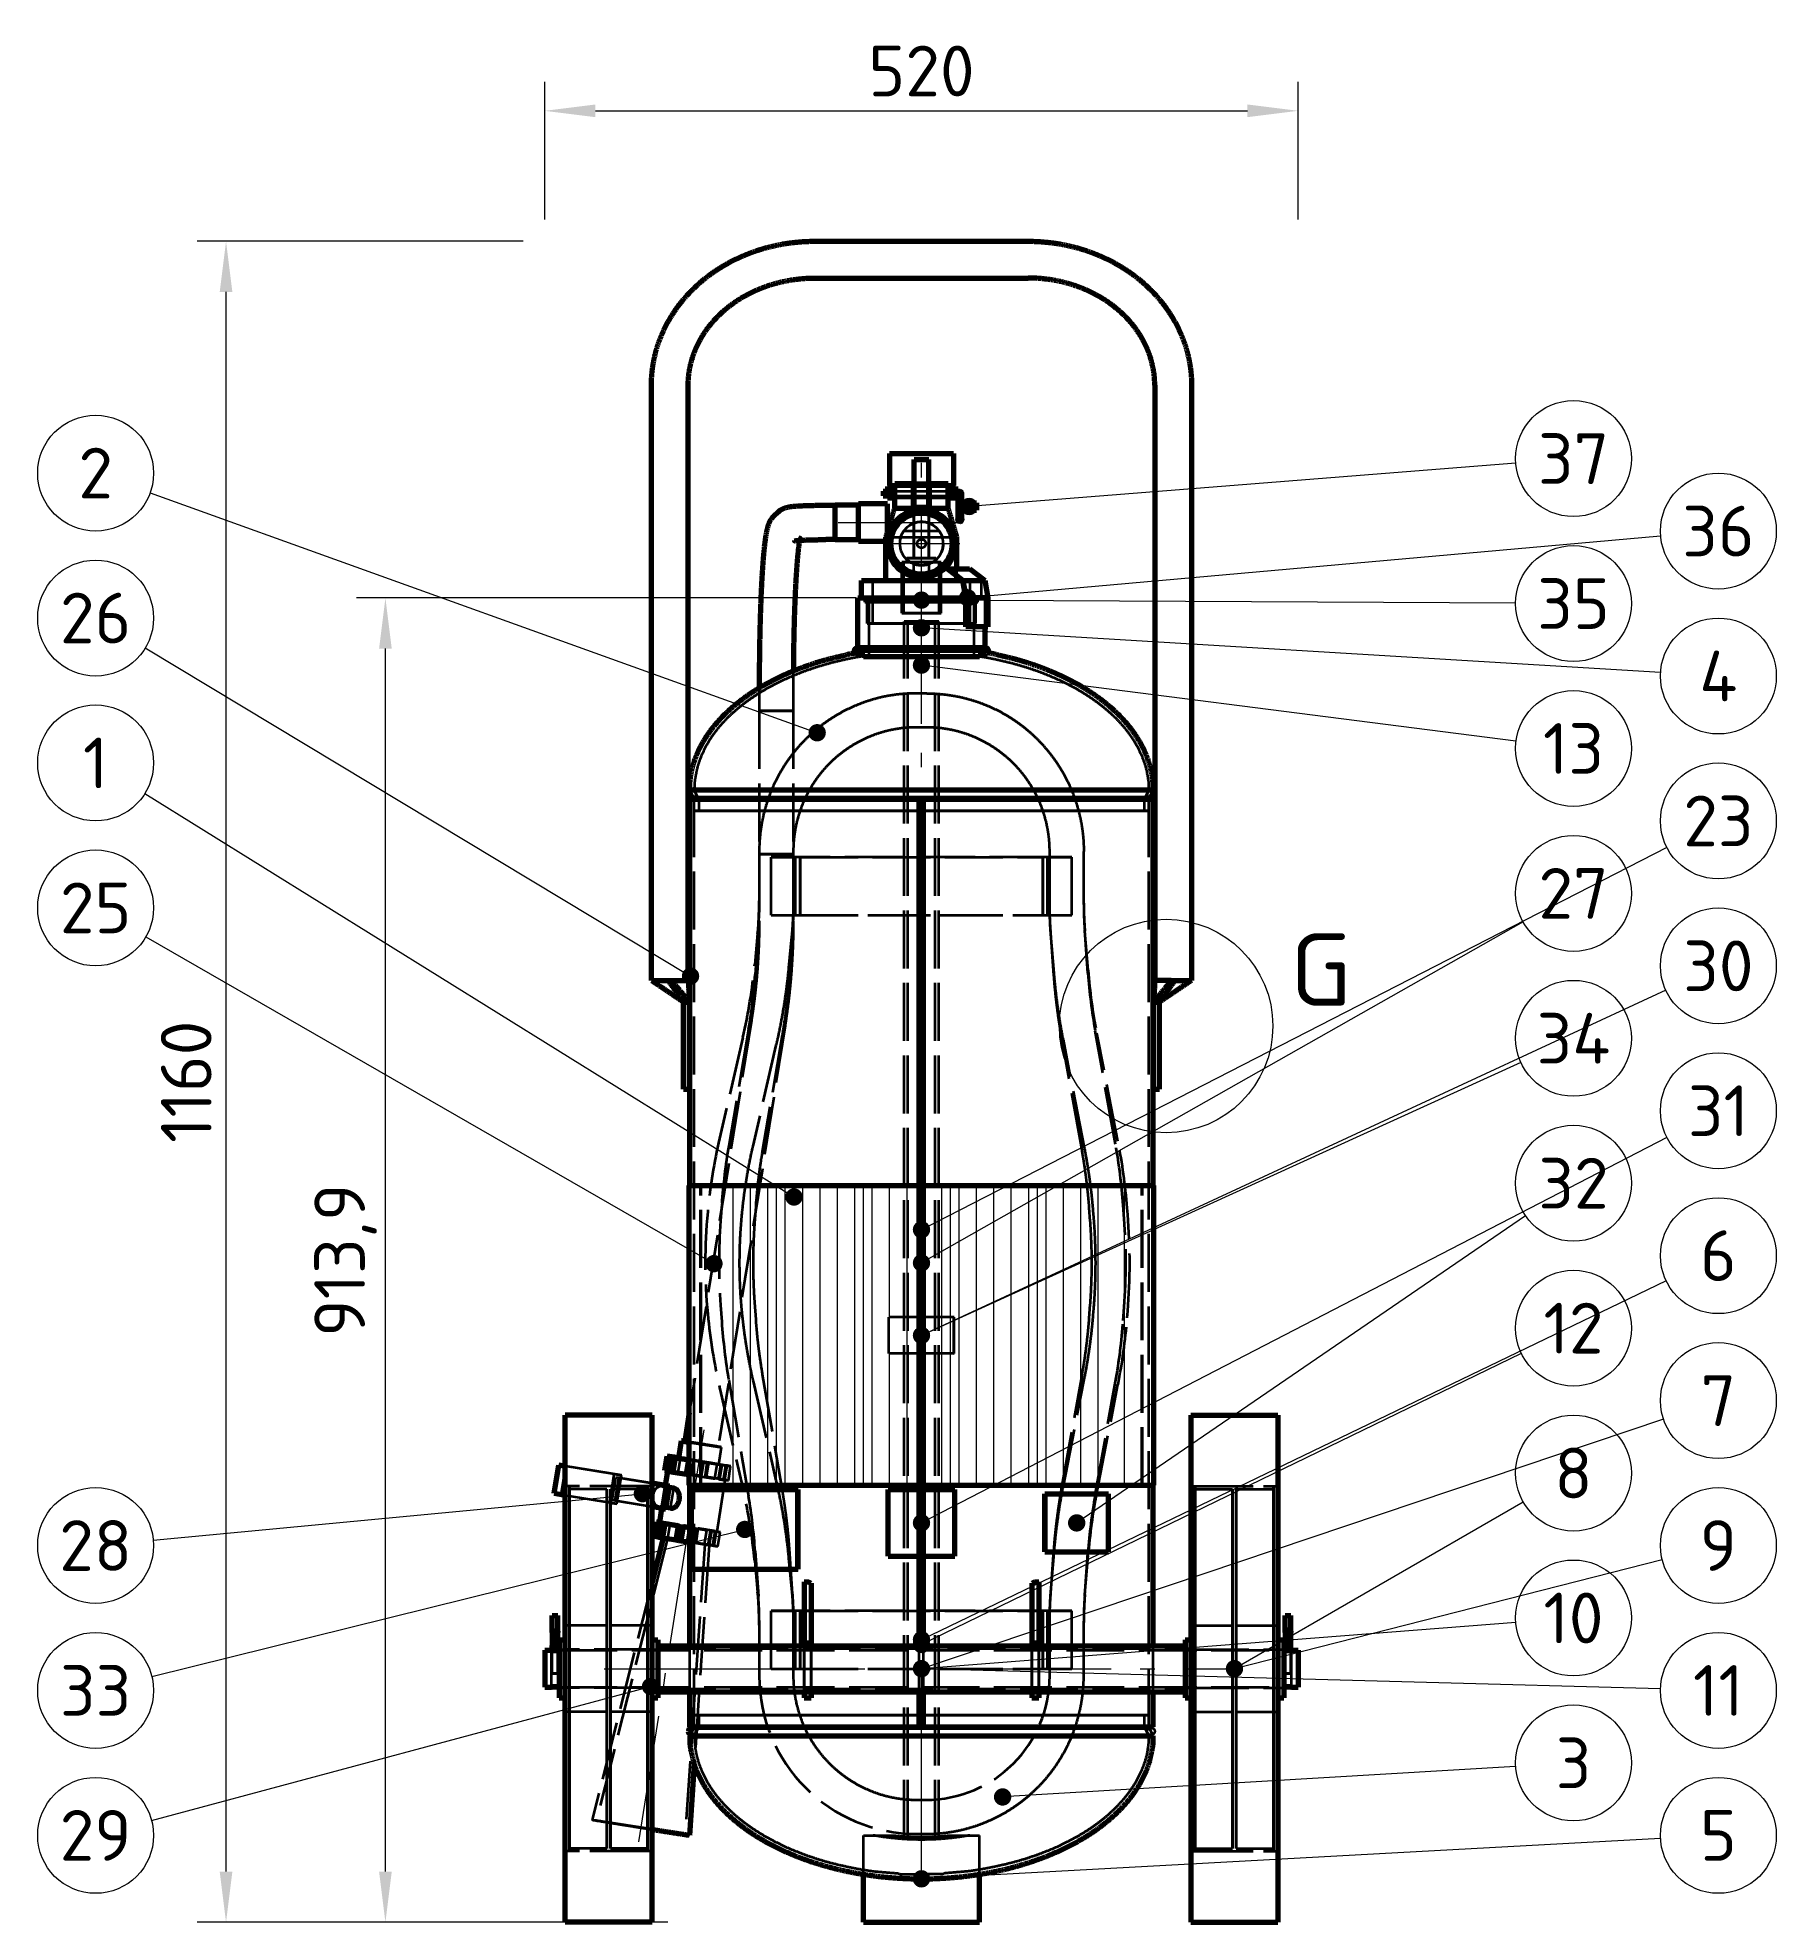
# Model space of a CAD drawing. Header units: millimetres. Extents: x 0 to 2382, y 0 to 420.
# Drawn here: x 102 to 222, y 213.5 to 343.5 of the extents above; entities that cross this region are included whole.
import ezdxf
from ezdxf.enums import TextEntityAlignment as Align

# ---------------------------------------------------------------- set-up
doc = ezdxf.new("R2010")
doc.units = ezdxf.units.MM
doc.linetypes.add('IRAM-E-TRAZOS', pattern=[5, 4, -1])
doc.linetypes.add('IRAM-F-TRAZO-PUNTO', pattern=[20, 15, -2, 1, -2])
for name, color, linetype, lineweight in [('01-VISIBLE', 7, 'CONTINUOUS', 70), ('02-OCULTA', 4, 'IRAM-E-TRAZOS', 35), ('03-EJE', 1, 'IRAM-F-TRAZO-PUNTO', 18), ('04-COTA', 3, 'CONTINUOUS', 18), ('05-RAYADO', 8, 'CONTINUOUS', 18), ('06-TEXTO', 7, 'CONTINUOUS', 25), ('08-FINA', 5, 'CONTINUOUS', 18)]:
    doc.layers.add(name, color=color, linetype=linetype, lineweight=lineweight)
doc.styles.add('ISO3098', font='isocpeur.ttf')
doc.dimstyles.new('FLAMA-IRAM', dxfattribs={"dimtxt": 3.5, "dimasz": 3.5, "dimexe": 2, "dimexo": 1.5, "dimgap": 1, "dimtad": 1, "dimdec": 1, "dimtxsty": 'ISO3098', "dimblk": 'IRAM_FLECHA', "dimblk1": 'IRAM_FLECHA', "dimblk2": 'IRAM_FLECHA', "dimcen": 2.5, "dimclrd": 256, "dimclre": 256, "dimclrt": 256, "dimazin": 3, "dimtfac": 1, "dimtmove": 0, "dimatfit": 3, "dimlwd": 18, "dimlwe": 18})

msp = doc.modelspace()

# ---------------------------------------------------------------- texts
at = {"layer": '06-TEXTO', "style": 'ISO3098'}
for s, height, p in [('37', 3.5, (208, 314.5)), ('2', 3.5, (106, 313.5)), ('36', 3.5, (218, 309.5)), ('35', 3.5, (208, 304.5)), ('26', 3.5, (106, 303.5)), ('4', 3.5, (218, 299.5)), ('1', 3.5, (106, 293.5)), ('13', 3.5, (208, 294.5)), ('23', 3.5, (218, 289.5)), ('27', 3.5, (208, 284.5)), ('25', 3.5, (106, 283.5)), ('G', 5, (190.566, 279.238)), ('30', 3.5, (218, 279.5)), ('34', 3.5, (208, 274.5)), ('31', 3.5, (218, 269.5)), ('32', 3.5, (208, 264.5)), ('6', 3.5, (218, 259.5)), ('12', 3.5, (208, 254.5)), ('7', 3.5, (218, 249.5)), ('8', 3.5, (208, 244.5)), ('28', 3.5, (106, 239.5)), ('9', 3.5, (218, 239.5)), ('10', 3.5, (208, 234.5)), ('33', 3.5, (106, 229.5)), ('11', 3.5, (218, 229.5)), ('3', 3.5, (208, 224.5)), ('29', 3.5, (106, 219.5)), ('5', 3.5, (218, 219.5))]:
    msp.add_text(s, height=height, dxfattribs=at).set_placement(p, align=Align.MIDDLE_CENTER)

# ---------------------------------------------------------------- blocks, each defined once
blk = doc.blocks.new('IRAM_FLECHA')
blk.add_solid([(0, 0), (-1, 0.125), (-1, -0.125)])

# ---------------------------------------------------------------- dimensions: what is measured, and where the dimension line sits
at = {"layer": '04-COTA'}
msp.add_linear_dim(base=(137, 338.5), p1=(137, 329.5), p2=(189, 329.5), dimstyle='FLAMA-IRAM', override={"dimlfac": 10}, dxfattribs=at).render()
for base, p1, p2 in [((115, 213.5), (137, 213.5), (137, 329.5)), ((126, 213.5), (147, 213.5), (160, 304.887))]:
    msp.add_linear_dim(base=base, p1=p1, p2=p2, angle=90, dimstyle='FLAMA-IRAM', override={"dimlfac": 10}, dxfattribs=at).render()

# ---------------------------------------------------------------- hatches: boundary and pattern name
at = {"layer": '05-RAYADO'}
h = msp.add_hatch(dxfattribs=at)
h.set_pattern_fill('ANSI31', scale=0.94488, angle=45)
h.paths.add_polyline_path([(178.217, 243.66), (178.217, 264.34), (147.783, 264.34), (147.783, 243.66)])
h = msp.add_hatch(dxfattribs=at)
h.set_pattern_fill('ANSI31', scale=0.377953, angle=45)
h.paths.add_polyline_path([(175.944, 243.66), (175.944, 264.34), (150.056, 264.34), (150.056, 243.66)])
at = {"layer": '08-FINA'}
h = msp.add_hatch(color=7, dxfattribs=at)
h.dxf.hatch_style = 1
edge = h.paths.add_edge_path()
edge.add_arc((166.29, 311.197), 0.6, 0, 360)
h = msp.add_hatch(color=7, dxfattribs=at)
h.dxf.hatch_style = 1
edge = h.paths.add_edge_path()
edge.add_arc((163, 304.737), 0.6, 0, 360)
h = msp.add_hatch(color=7, dxfattribs=at)
h.dxf.hatch_style = 1
edge = h.paths.add_edge_path()
edge.add_arc((166.189, 304.895), 0.6, 0, 360)
h = msp.add_hatch(color=7, dxfattribs=at)
h.dxf.hatch_style = 1
edge = h.paths.add_edge_path()
edge.add_arc((163, 302.826), 0.6, 0, 360)
h = msp.add_hatch(color=7, dxfattribs=at)
h.dxf.hatch_style = 1
edge = h.paths.add_edge_path()
edge.add_arc((163, 300.25), 0.6, 0, 360)
h = msp.add_hatch(color=7, dxfattribs=at)
h.dxf.hatch_style = 1
edge = h.paths.add_edge_path()
edge.add_arc((155.8, 295.584), 0.6, 0, 360)
h = msp.add_hatch(color=7, dxfattribs=at)
h.dxf.hatch_style = 1
edge = h.paths.add_edge_path()
edge.add_arc((147.059, 278.79), 0.6, 0, 360)
h = msp.add_hatch(color=7, dxfattribs=at)
h.dxf.hatch_style = 1
edge = h.paths.add_edge_path()
edge.add_arc((154.2, 263.55), 0.6, 0, 360)
h = msp.add_hatch(color=7, dxfattribs=at)
h.dxf.hatch_style = 1
edge = h.paths.add_edge_path()
edge.add_arc((163, 261.293), 0.6, 0, 360)
h = msp.add_hatch(color=7, dxfattribs=at)
h.dxf.hatch_style = 1
edge = h.paths.add_edge_path()
edge.add_arc((148.676, 258.95), 0.6, 0, 360)
h = msp.add_hatch(color=7, dxfattribs=at)
h.dxf.hatch_style = 1
edge = h.paths.add_edge_path()
edge.add_arc((163, 259), 0.6, 0, 360)
h = msp.add_hatch(color=7, dxfattribs=at)
h.dxf.hatch_style = 1
edge = h.paths.add_edge_path()
edge.add_arc((163, 254), 0.6, 0, 360)
h = msp.add_hatch(color=7, dxfattribs=at)
h.dxf.hatch_style = 1
edge = h.paths.add_edge_path()
edge.add_arc((163, 254), 0.6, 0, 360)
h = msp.add_hatch(color=7, dxfattribs=at)
h.dxf.hatch_style = 1
edge = h.paths.add_edge_path()
edge.add_arc((143.737, 243.078), 0.6, 0, 360)
h = msp.add_hatch(color=7, dxfattribs=at)
h.dxf.hatch_style = 1
edge = h.paths.add_edge_path()
edge.add_arc((150.8, 240.61), 0.6, 0, 360)
h = msp.add_hatch(color=7, dxfattribs=at)
h.dxf.hatch_style = 1
edge = h.paths.add_edge_path()
edge.add_arc((163, 241.06), 0.6, 0, 360)
h = msp.add_hatch(color=7, dxfattribs=at)
h.dxf.hatch_style = 1
edge = h.paths.add_edge_path()
edge.add_arc((173.712, 241.06), 0.6, 0, 360)
h = msp.add_hatch(color=7, dxfattribs=at)
h.dxf.hatch_style = 1
edge = h.paths.add_edge_path()
edge.add_arc((163, 233), 0.6, 0, 360)
h = msp.add_hatch(color=7, dxfattribs=at)
h.dxf.hatch_style = 1
edge = h.paths.add_edge_path()
edge.add_arc((163, 232.67), 0.6, 0, 360)
h = msp.add_hatch(color=7, dxfattribs=at)
h.dxf.hatch_style = 1
edge = h.paths.add_edge_path()
edge.add_arc((163, 231), 0.6, 0, 360)
h = msp.add_hatch(color=7, dxfattribs=at)
h.dxf.hatch_style = 1
edge = h.paths.add_edge_path()
edge.add_arc((163, 231), 0.6, 0, 360)
h = msp.add_hatch(color=7, dxfattribs=at)
h.dxf.hatch_style = 1
edge = h.paths.add_edge_path()
edge.add_arc((163, 231), 0.6, 0, 360)
h = msp.add_hatch(color=7, dxfattribs=at)
h.dxf.hatch_style = 1
edge = h.paths.add_edge_path()
edge.add_arc((184.6, 231), 0.6, 0, 360)
h = msp.add_hatch(color=7, dxfattribs=at)
h.dxf.hatch_style = 1
edge = h.paths.add_edge_path()
edge.add_arc((184.6, 231), 0.6, 0, 360)
h = msp.add_hatch(color=7, dxfattribs=at)
h.dxf.hatch_style = 1
edge = h.paths.add_edge_path()
edge.add_arc((144.302, 229.768), 0.6, 0, 360)
h = msp.add_hatch(color=7, dxfattribs=at)
h.dxf.hatch_style = 1
edge = h.paths.add_edge_path()
edge.add_arc((168.6, 222.15), 0.6, 0, 360)
h = msp.add_hatch(color=7, dxfattribs=at)
h.dxf.hatch_style = 1
edge = h.paths.add_edge_path()
edge.add_arc((163, 216.5), 0.6, 0, 360)

# ---------------------------------------------------------------- linework, layer by layer
at = {"layer": '01-VISIBLE'}
for p, q in [((155.63, 329.5), (170.37, 329.5)), ((155.63, 326.96), (170.37, 326.96)), ((144.36, 314.962), (144.36, 319.57)), ((146.9, 314.962), (146.9, 319.57)), ((179.1, 319.57), (179.1, 314.962)), ((181.64, 319.57), (181.64, 314.962)), ((160.8, 314.846), (165.2, 314.846)), ((162.5, 312.701), (162.5, 314.433)), ((162.5, 314.433), (163.5, 314.433)), ((163.5, 312.701), (163.5, 314.433)), ((160.35, 312.247), (161.15, 312.247)), ((160.65, 312.587), (161.15, 312.587)), ((160.8, 312.646), (161.15, 312.646)), ((161.15, 312.787), (162.45, 312.787)), ((161.15, 311.087), (161.15, 312.787)), ((162.45, 311.087), (162.45, 312.787)), ((162.45, 312.646), (162.5, 312.646)), ((162.45, 312.587), (162.5, 312.587)), ((162.45, 312.247), (162.5, 312.247)), ((162.5, 311.116), (162.5, 312.701)), ((162.5, 312.701), (163.5, 312.701)), ((163.5, 311.116), (163.5, 312.701)), ((163.5, 312.646), (163.55, 312.646)), ((163.5, 312.587), (163.55, 312.587)), ((163.5, 312.247), (163.55, 312.247)), ((163.55, 312.787), (164.85, 312.787)), ((163.55, 311.087), (163.55, 312.787)), ((164.85, 311.087), (164.85, 312.787)), ((164.85, 312.646), (165.2, 312.646)), ((164.85, 312.587), (165.35, 312.587)), ((164.85, 312.247), (165.65, 312.247)), ((153.106, 310.814), (152.81, 310.538)), ((157.05, 311.262), (156.402, 311.262)), ((158.65, 311.287), (157.05, 311.287)), ((160.65, 311.387), (158.65, 311.387)), ((160.35, 311.927), (161.15, 311.927)), ((160.65, 311.787), (161.15, 311.787)), ((161.15, 311.087), (162.45, 311.087)), ((162.45, 311.927), (162.5, 311.927)), ((162.45, 311.787), (162.5, 311.787)), ((162.45, 311.087), (163.55, 311.087)), ((162.5, 311.116), (163.5, 311.116)), ((162.5, 311.087), (162.5, 311.116)), ((163.5, 311.927), (163.55, 311.927)), ((163.5, 311.787), (163.55, 311.787)), ((163.5, 311.087), (163.5, 311.116)), ((163.55, 311.087), (164.85, 311.087)), ((164.85, 311.927), (165.51, 311.927)), ((164.85, 311.787), (165.35, 311.787)), ((165.79, 311.447), (166.79, 311.447)), ((165.79, 310.947), (166.79, 310.947)), ((144.36, 278.5), (144.36, 309.962)), ((146.9, 278.5), (146.9, 309.962)), ((179.1, 309.962), (179.1, 278.5)), ((181.64, 309.962), (181.64, 278.5)), ((154.451, 308.855), (154.41, 308.817)), ((157.05, 308.912), (156.402, 308.912)), ((158.65, 308.887), (157.05, 308.887)), ((160.55, 308.787), (158.65, 308.787)), ((160.55, 309.087), (160.693, 309.087)), ((160.55, 306.087), (160.55, 309.087)), ((165.307, 309.087), (165.45, 309.087)), ((165.45, 306.904), (165.45, 309.087)), ((158.85, 304.887), (158.85, 306.087)), ((164.798, 306.887), (164.807, 306.904)), ((165.847, 306.087), (164.798, 306.887)), ((164.807, 306.904), (166.307, 306.904)), ((164.807, 306.904), (165.862, 306.099)), ((165.45, 306.087), (165.45, 306.389)), ((166.063, 304.887), (165.847, 306.087)), ((165.862, 306.099), (167.362, 306.099)), ((165.862, 306.099), (166.08, 304.889)), ((166.307, 306.904), (167.362, 306.099)), ((167.362, 306.099), (167.58, 304.889)), ((158.6, 301.443), (158.6, 304.887)), ((166.063, 302.887), (166.063, 304.887)), ((166.08, 304.889), (166.08, 302.887)), ((167.58, 304.889), (166.08, 304.889)), ((167.58, 304.889), (167.58, 302.887)), ((166.08, 302.887), (166.063, 302.887)), ((167.58, 302.887), (166.08, 302.887)), ((167.4, 301.443), (167.4, 302.887)), ((147.046, 291.549), (147, 291.64)), ((147, 264.34), (147, 291)), ((147.32, 291), (147.288, 291.064)), ((162.85, 232.587), (162.85, 290.9)), ((162.85, 290.9), (163.15, 290.9)), ((163.15, 232.587), (163.15, 290.9)), ((178.68, 291), (178.712, 291.064)), ((179, 264.34), (179, 291)), ((146.58, 277), (146.98, 277)), ((146.58, 271), (146.58, 277)), ((146.98, 271), (146.98, 277)), ((179.02, 277), (179.42, 277)), ((179.02, 271), (179.02, 277)), ((179.42, 271), (179.42, 277)), ((146.58, 271), (146.98, 271)), ((179.02, 271), (179.42, 271)), ((146.97, 243.66), (146.97, 264.34)), ((179.03, 243.66), (179.03, 264.34)), ((144.4, 248.5), (138.4, 248.5)), ((146.97, 248.652), (146.659, 246.686)), ((181.6, 248.5), (187.6, 248.5)), ((146.249, 245.536), (146.436, 246.721)), ((137.648, 243.081), (137.961, 245.056)), ((138.4, 244.983), (137.961, 245.056)), ((137.961, 245.056), (138.4, 244.99)), ((145.281, 244.681), (145.438, 245.668)), ((145.281, 244.681), (145.528, 244.635)), ((145.34, 243.637), (145.499, 244.64)), ((146.116, 245.566), (145.438, 245.668)), ((145.438, 245.668), (145.685, 245.623)), ((145.528, 244.635), (145.685, 245.623)), ((145.62, 244.618), (145.776, 245.606)), ((145.62, 244.618), (145.867, 244.572)), ((145.776, 245.606), (146.023, 245.56)), ((145.867, 244.572), (146.023, 245.56)), ((145.867, 244.572), (146.792, 244.424)), ((146.023, 245.56), (146.948, 245.412)), ((146.792, 244.424), (146.948, 245.412)), ((145.604, 243.593), (144.4, 243.792)), ((145.395, 243.625), (144.4, 243.789)), ((145.144, 242.045), (145.395, 243.625)), ((145.354, 242.013), (145.604, 243.593)), ((145.395, 243.625), (145.604, 243.593)), ((145.9, 243.455), (145.59, 243.502)), ((147, 232.587), (147, 243.66)), ((147.115, 237.86), (147.115, 243.36)), ((154.469, 237.86), (154.469, 243.36)), ((154.485, 243.36), (154.469, 243.36)), ((154.485, 237.86), (154.485, 243.36)), ((160.704, 238.76), (160.704, 243.36)), ((165.296, 238.76), (165.296, 243.36)), ((179, 232.587), (179, 243.66)), ((138.4, 242.956), (137.648, 243.081)), ((145.144, 242.045), (144.4, 242.168)), ((144.936, 241.086), (145.09, 242.054)), ((145.144, 242.045), (145.354, 242.013)), ((145.69, 242.071), (145.371, 242.119)), ((171.515, 243.06), (171.531, 243.06)), ((171.515, 239.06), (171.515, 243.06)), ((171.531, 239.06), (171.531, 243.06)), ((175.909, 239.06), (175.909, 243.06)), ((144.562, 240.137), (144.718, 241.125)), ((144.718, 241.125), (144.965, 241.079)), ((144.937, 241.092), (144.718, 241.125)), ((144.809, 240.092), (144.965, 241.079)), ((144.9, 240.075), (145.057, 241.062)), ((145.057, 241.062), (145.304, 241.017)), ((145.147, 240.029), (145.304, 241.017)), ((145.304, 241.017), (146.229, 240.868)), ((146.072, 239.881), (146.229, 240.868)), ((146.416, 239.826), (146.572, 240.813)), ((146.572, 240.813), (147, 240.745)), ((145.172, 240.025), (144.4, 236.96)), ((144.562, 240.137), (144.809, 240.092)), ((144.9, 240.075), (145.147, 240.029)), ((145.147, 240.029), (146.072, 239.881)), ((146.416, 239.826), (147, 239.732)), ((171.515, 239.06), (171.531, 239.06)), ((154.485, 237.86), (154.469, 237.86)), ((154.913, 237), (154.913, 232.794)), ((154.913, 237), (155.15, 237)), ((155.388, 236.894), (155.388, 232.794)), ((170.613, 236.894), (170.613, 232.794)), ((170.85, 237), (171.088, 237)), ((171.088, 237), (171.088, 232.794)), ((137.5, 233.55), (137.5, 234.67)), ((137.9, 233.55), (137.9, 234.67)), ((188.1, 233.55), (188.1, 234.67)), ((188.5, 233.55), (188.5, 234.67)), ((138, 233), (138.4, 233)), ((144.4, 233), (144.8, 233)), ((154.913, 232.794), (154.913, 232.587)), ((154.913, 232.794), (155.388, 232.794)), ((155.388, 232.794), (155.388, 232.587)), ((170.613, 232.794), (170.613, 232.587)), ((170.613, 232.794), (171.088, 232.794)), ((171.088, 232.794), (171.088, 232.587)), ((181.2, 233), (181.6, 233)), ((187.6, 233), (188, 233)), ((137, 232.27), (137.47, 232.27)), ((137.5, 232.265), (137.5, 232.59)), ((137.9, 232.265), (137.9, 232.59)), ((137.93, 232.27), (138, 232.27)), ((144.8, 232.587), (181.2, 232.587)), ((188, 232.27), (188.07, 232.27)), ((188.1, 232.265), (188.1, 232.59)), ((188.5, 232.265), (188.5, 232.59)), ((188.53, 232.27), (189, 232.27)), ((137, 229.73), (137.47, 229.73)), ((137.93, 229.73), (138, 229.73)), ((138, 229), (138.4, 229)), ((144.4, 229), (144.8, 229)), ((144.8, 229.412), (181.2, 229.412)), ((147, 227), (147, 229.412)), ((154.913, 229.412), (154.913, 229)), ((154.913, 229), (155.388, 229)), ((155.388, 229.412), (155.388, 229)), ((162.85, 227.1), (162.85, 229.412)), ((163.15, 227.1), (163.15, 229.412)), ((170.613, 229.412), (170.613, 229)), ((170.613, 229), (171.088, 229)), ((171.088, 229.412), (171.088, 229)), ((179, 227), (179, 229.412)), ((181.2, 229), (181.6, 229)), ((187.6, 229), (188, 229)), ((188, 229.73), (188.07, 229.73)), ((188.53, 229.73), (189, 229.73)), ((147.046, 226.451), (147, 226.36)), ((147.32, 227), (147.288, 226.936)), ((162.85, 227.1), (163.15, 227.1)), ((178.712, 226.936), (178.68, 227)), ((147.316, 224.408), (146.985, 219.501)), ((159, 213.5), (159, 216.813)), ((167, 213.5), (167, 216.813)), ((144.4, 213.5), (138.4, 213.5)), ((159, 213.5), (167, 213.5)), ((181.6, 213.5), (187.6, 213.5))]:
    msp.add_line(p, q, dxfattribs=at)
for points in [[(144.36, 319.57), (144.36, 319.62), (144.361, 319.67), (144.361, 319.72), (144.362, 319.77), (144.364, 319.82), (144.365, 319.87), (144.367, 319.92), (144.369, 319.97), (144.372, 320.02), (144.374, 320.07), (144.377, 320.12), (144.381, 320.17), (144.384, 320.22), (144.388, 320.27), (144.392, 320.32), (144.397, 320.37), (144.401, 320.419), (144.406, 320.469), (144.411, 320.519), (144.417, 320.569), (144.423, 320.618), (144.429, 320.668), (144.435, 320.718), (144.442, 320.767), (144.449, 320.817), (144.456, 320.867), (144.464, 320.916), (144.472, 320.965), (144.48, 321.015), (144.488, 321.064), (144.497, 321.114), (144.506, 321.163), (144.515, 321.212), (144.524, 321.261), (144.534, 321.31), (144.544, 321.359), (144.554, 321.408), (144.565, 321.457), (144.576, 321.506), (144.587, 321.555), (144.598, 321.604), (144.61, 321.652), (144.622, 321.701), (144.634, 321.749), (144.647, 321.798), (144.66, 321.846), (144.673, 321.895), (144.686, 321.943), (144.699, 321.991), (144.713, 322.039), (144.727, 322.087), (144.742, 322.135), (144.756, 322.183), (144.771, 322.231), (144.786, 322.279), (144.802, 322.326), (144.818, 322.374), (144.834, 322.421), (144.85, 322.468), (144.866, 322.516), (144.883, 322.563), (144.9, 322.61), (144.917, 322.657), (144.935, 322.704), (144.953, 322.751), (144.971, 322.797), (144.989, 322.844), (145.007, 322.89), (145.026, 322.937), (145.045, 322.983), (145.065, 323.029), (145.084, 323.075), (145.104, 323.121), (145.124, 323.167), (145.144, 323.213), (145.165, 323.259), (145.186, 323.304), (145.207, 323.35), (145.228, 323.395), (145.249, 323.44), (145.271, 323.485), (145.293, 323.53), (145.315, 323.575), (145.338, 323.62), (145.361, 323.664), (145.384, 323.709), (145.407, 323.753), (145.43, 323.797), (145.454, 323.842), (145.478, 323.886), (145.502, 323.929), (145.526, 323.973), (145.551, 324.017), (145.576, 324.06), (145.601, 324.104), (145.626, 324.147), (145.652, 324.19), (145.677, 324.233), (145.703, 324.276), (145.729, 324.318), (145.756, 324.361), (145.782, 324.403), (145.809, 324.445), (145.836, 324.488), (145.864, 324.529), (145.891, 324.571), (145.919, 324.613), (145.947, 324.655), (145.975, 324.696), (146.003, 324.737), (146.032, 324.778), (146.061, 324.819), (146.09, 324.86), (146.119, 324.901), (146.148, 324.941), (146.178, 324.982), (146.207, 325.022), (146.237, 325.062), (146.268, 325.102), (146.298, 325.142), (146.329, 325.181), (146.36, 325.221), (146.39, 325.26), (146.422, 325.299), (146.453, 325.338), (146.485, 325.377), (146.516, 325.416), (146.548, 325.454), (146.581, 325.493), (146.613, 325.531), (146.645, 325.569), (146.678, 325.607), (146.711, 325.644), (146.744, 325.682), (146.777, 325.719), (146.811, 325.757), (146.845, 325.794), (146.878, 325.831), (146.912, 325.867), (146.947, 325.904), (146.981, 325.94), (147.015, 325.977), (147.05, 326.013), (147.085, 326.049), (147.12, 326.084), (147.155, 326.12), (147.191, 326.155), (147.226, 326.19), (147.262, 326.226), (147.298, 326.26), (147.334, 326.295), (147.37, 326.33), (147.407, 326.364), (147.443, 326.398), (147.48, 326.432), (147.517, 326.466), (147.554, 326.5), (147.591, 326.533), (147.628, 326.567), (147.666, 326.6), (147.704, 326.633), (147.741, 326.666), (147.779, 326.698), (147.818, 326.731), (147.856, 326.763), (147.894, 326.795), (147.933, 326.827), (147.972, 326.859), (148.01, 326.89), (148.049, 326.921), (148.089, 326.953), (148.128, 326.984), (148.167, 327.014), (148.207, 327.045), (148.247, 327.076), (148.286, 327.106), (148.326, 327.136), (148.367, 327.166), (148.407, 327.196), (148.447, 327.225), (148.488, 327.255), (148.528, 327.284), (148.569, 327.313), (148.61, 327.342), (148.651, 327.37), (148.692, 327.399), (148.734, 327.427), (148.775, 327.455), (148.817, 327.483), (148.858, 327.511), (148.9, 327.538), (148.942, 327.566), (148.984, 327.593), (149.026, 327.62), (149.069, 327.646), (149.111, 327.673), (149.154, 327.699), (149.196, 327.726), (149.239, 327.752), (149.282, 327.778), (149.325, 327.803), (149.368, 327.829), (149.411, 327.854), (149.454, 327.879), (149.498, 327.904), (149.541, 327.929), (149.585, 327.953), (149.629, 327.978), (149.673, 328.002), (149.717, 328.026), (149.761, 328.049), (149.805, 328.073), (149.849, 328.096), (149.893, 328.12), (149.938, 328.143), (149.982, 328.165), (150.027, 328.188), (150.072, 328.211), (150.117, 328.233), (150.162, 328.255), (150.207, 328.277), (150.252, 328.298), (150.297, 328.32), (150.342, 328.341), (150.388, 328.362), (150.433, 328.383), (150.479, 328.404), (150.524, 328.424), (150.57, 328.445), (150.616, 328.465), (150.662, 328.485), (150.708, 328.505), (150.754, 328.524), (150.8, 328.544), (150.846, 328.563), (150.893, 328.582), (150.939, 328.601), (150.985, 328.619), (151.032, 328.638), (151.079, 328.656), (151.125, 328.674), (151.172, 328.692), (151.219, 328.709), (151.266, 328.727), (151.313, 328.744), (151.36, 328.761), (151.407, 328.778), (151.454, 328.795), (151.502, 328.811), (151.549, 328.827), (151.596, 328.843), (151.644, 328.859), (151.691, 328.875), (151.739, 328.891), (151.787, 328.906), (151.834, 328.921), (151.882, 328.936), (151.93, 328.951), (151.978, 328.965), (152.026, 328.979), (152.074, 328.994), (152.122, 329.008), (152.17, 329.021), (152.218, 329.035), (152.266, 329.048), (152.315, 329.061), (152.363, 329.074), (152.411, 329.087), (152.46, 329.1), (152.508, 329.112), (152.557, 329.124), (152.606, 329.136), (152.654, 329.148), (152.703, 329.16), (152.752, 329.171), (152.8, 329.183), (152.849, 329.194), (152.898, 329.204), (152.947, 329.215), (152.996, 329.226), (153.045, 329.236), (153.094, 329.246), (153.143, 329.256), (153.192, 329.265), (153.241, 329.275), (153.291, 329.284), (153.34, 329.293), (153.389, 329.302), (153.438, 329.311), (153.488, 329.319), (153.537, 329.328), (153.586, 329.336), (153.636, 329.344), (153.685, 329.351), (153.735, 329.359), (153.784, 329.366), (153.834, 329.373), (153.883, 329.38), (153.933, 329.387), (153.983, 329.394), (154.032, 329.4), (154.082, 329.406), (154.132, 329.412), (154.181, 329.418), (154.231, 329.423), (154.281, 329.429), (154.331, 329.434), (154.381, 329.439), (154.43, 329.444), (154.48, 329.448), (154.53, 329.453), (154.58, 329.457), (154.63, 329.461), (154.68, 329.465), (154.73, 329.468), (154.78, 329.472), (154.83, 329.475), (154.88, 329.478), (154.93, 329.481), (154.98, 329.483), (155.03, 329.486), (155.08, 329.488), (155.13, 329.49), (155.18, 329.492), (155.23, 329.494), (155.28, 329.495), (155.33, 329.496), (155.38, 329.498), (155.43, 329.498), (155.48, 329.499), (155.53, 329.5), (155.58, 329.5), (155.63, 329.5)], [(170.37, 329.5), (170.42, 329.5), (170.47, 329.5), (170.52, 329.499), (170.57, 329.498), (170.62, 329.498), (170.67, 329.496), (170.72, 329.495), (170.77, 329.494), (170.82, 329.492), (170.87, 329.49), (170.92, 329.488), (170.97, 329.486), (171.02, 329.483), (171.07, 329.481), (171.12, 329.478), (171.17, 329.475), (171.22, 329.472), (171.27, 329.468), (171.32, 329.465), (171.37, 329.461), (171.42, 329.457), (171.47, 329.453), (171.52, 329.448), (171.57, 329.444), (171.619, 329.439), (171.669, 329.434), (171.719, 329.429), (171.769, 329.423), (171.819, 329.418), (171.868, 329.412), (171.918, 329.406), (171.968, 329.4), (172.017, 329.394), (172.067, 329.387), (172.117, 329.38), (172.166, 329.373), (172.216, 329.366), (172.265, 329.359), (172.315, 329.351), (172.364, 329.344), (172.414, 329.336), (172.463, 329.328), (172.512, 329.319), (172.562, 329.311), (172.611, 329.302), (172.66, 329.293), (172.709, 329.284), (172.759, 329.275), (172.808, 329.265), (172.857, 329.256), (172.906, 329.246), (172.955, 329.236), (173.004, 329.226), (173.053, 329.215), (173.102, 329.204), (173.151, 329.194), (173.2, 329.183), (173.248, 329.171), (173.297, 329.16), (173.346, 329.148), (173.394, 329.136), (173.443, 329.124), (173.492, 329.112), (173.54, 329.1), (173.589, 329.087), (173.637, 329.074), (173.685, 329.061), (173.734, 329.048), (173.782, 329.035), (173.83, 329.021), (173.878, 329.008), (173.926, 328.994), (173.974, 328.979), (174.022, 328.965), (174.07, 328.951), (174.118, 328.936), (174.166, 328.921), (174.213, 328.906), (174.261, 328.891), (174.309, 328.875), (174.356, 328.859), (174.404, 328.843), (174.451, 328.827), (174.498, 328.811), (174.546, 328.795), (174.593, 328.778), (174.64, 328.761), (174.687, 328.744), (174.734, 328.727), (174.781, 328.709), (174.828, 328.692), (174.875, 328.674), (174.921, 328.656), (174.968, 328.638), (175.015, 328.619), (175.061, 328.601), (175.107, 328.582), (175.154, 328.563), (175.2, 328.544), (175.246, 328.524), (175.292, 328.505), (175.338, 328.485), (175.384, 328.465), (175.43, 328.445), (175.476, 328.424), (175.521, 328.404), (175.567, 328.383), (175.612, 328.362), (175.658, 328.341), (175.703, 328.32), (175.748, 328.298), (175.793, 328.277), (175.838, 328.255), (175.883, 328.233), (175.928, 328.211), (175.973, 328.188), (176.018, 328.165), (176.062, 328.143), (176.107, 328.12), (176.151, 328.096), (176.195, 328.073), (176.239, 328.049), (176.283, 328.026), (176.327, 328.002), (176.371, 327.978), (176.415, 327.953), (176.459, 327.929), (176.502, 327.904), (176.546, 327.879), (176.589, 327.854), (176.632, 327.829), (176.675, 327.803), (176.718, 327.778), (176.761, 327.752), (176.804, 327.726), (176.846, 327.699), (176.889, 327.673), (176.931, 327.646), (176.974, 327.62), (177.016, 327.593), (177.058, 327.566), (177.1, 327.538), (177.142, 327.511), (177.183, 327.483), (177.225, 327.455), (177.266, 327.427), (177.308, 327.399), (177.349, 327.37), (177.39, 327.342), (177.431, 327.313), (177.472, 327.284), (177.512, 327.255), (177.553, 327.225), (177.593, 327.196), (177.633, 327.166), (177.674, 327.136), (177.714, 327.106), (177.753, 327.076), (177.793, 327.045), (177.833, 327.014), (177.872, 326.984), (177.911, 326.953), (177.951, 326.921), (177.99, 326.89), (178.028, 326.859), (178.067, 326.827), (178.106, 326.795), (178.144, 326.763), (178.182, 326.731), (178.221, 326.698), (178.259, 326.666), (178.296, 326.633), (178.334, 326.6), (178.372, 326.567), (178.409, 326.533), (178.446, 326.5), (178.483, 326.466), (178.52, 326.432), (178.557, 326.398), (178.593, 326.364), (178.63, 326.33), (178.666, 326.295), (178.702, 326.26), (178.738, 326.226), (178.774, 326.19), (178.809, 326.155), (178.845, 326.12), (178.88, 326.084), (178.915, 326.049), (178.95, 326.013), (178.985, 325.977), (179.019, 325.94), (179.053, 325.904), (179.088, 325.867), (179.122, 325.831), (179.155, 325.794), (179.189, 325.757), (179.223, 325.719), (179.256, 325.682), (179.289, 325.644), (179.322, 325.607), (179.355, 325.569), (179.387, 325.531), (179.419, 325.493), (179.452, 325.454), (179.484, 325.416), (179.515, 325.377), (179.547, 325.338), (179.578, 325.299), (179.61, 325.26), (179.641, 325.221), (179.671, 325.181), (179.702, 325.142), (179.732, 325.102), (179.763, 325.062), (179.793, 325.022), (179.822, 324.982), (179.852, 324.941), (179.881, 324.901), (179.91, 324.86), (179.939, 324.819), (179.968, 324.778), (179.997, 324.737), (180.025, 324.696), (180.053, 324.655), (180.081, 324.613), (180.109, 324.571), (180.136, 324.529), (180.164, 324.488), (180.191, 324.445), (180.218, 324.403), (180.244, 324.361), (180.271, 324.318), (180.297, 324.276), (180.323, 324.233), (180.348, 324.19), (180.374, 324.147), (180.399, 324.104), (180.424, 324.06), (180.449, 324.017), (180.474, 323.973), (180.498, 323.929), (180.522, 323.886), (180.546, 323.842), (180.57, 323.797), (180.593, 323.753), (180.616, 323.709), (180.639, 323.664), (180.662, 323.62), (180.685, 323.575), (180.707, 323.53), (180.729, 323.485), (180.751, 323.44), (180.772, 323.395), (180.793, 323.35), (180.814, 323.304), (180.835, 323.259), (180.856, 323.213), (180.876, 323.167), (180.896, 323.121), (180.916, 323.075), (180.935, 323.029), (180.955, 322.983), (180.974, 322.937), (180.993, 322.89), (181.011, 322.844), (181.029, 322.797), (181.047, 322.751), (181.065, 322.704), (181.083, 322.657), (181.1, 322.61), (181.117, 322.563), (181.134, 322.516), (181.15, 322.468), (181.166, 322.421), (181.182, 322.374), (181.198, 322.326), (181.214, 322.279), (181.229, 322.231), (181.244, 322.183), (181.258, 322.135), (181.273, 322.087), (181.287, 322.039), (181.301, 321.991), (181.314, 321.943), (181.327, 321.895), (181.34, 321.846), (181.353, 321.798), (181.366, 321.749), (181.378, 321.701), (181.39, 321.652), (181.402, 321.604), (181.413, 321.555), (181.424, 321.506), (181.435, 321.457), (181.446, 321.408), (181.456, 321.359), (181.466, 321.31), (181.476, 321.261), (181.485, 321.212), (181.494, 321.163), (181.503, 321.114), (181.512, 321.064), (181.52, 321.015), (181.528, 320.965), (181.536, 320.916), (181.544, 320.867), (181.551, 320.817), (181.558, 320.767), (181.565, 320.718), (181.571, 320.668), (181.577, 320.618), (181.583, 320.569), (181.589, 320.519), (181.594, 320.469), (181.599, 320.419), (181.603, 320.37), (181.608, 320.32), (181.612, 320.27), (181.616, 320.22), (181.619, 320.17), (181.623, 320.12), (181.626, 320.07), (181.628, 320.02), (181.631, 319.97), (181.633, 319.92), (181.635, 319.87), (181.636, 319.82), (181.638, 319.77), (181.639, 319.72), (181.639, 319.67), (181.64, 319.62), (181.64, 319.57)], [(146.9, 319.57), (146.9, 319.62), (146.901, 319.67), (146.902, 319.72), (146.903, 319.77), (146.905, 319.82), (146.907, 319.87), (146.91, 319.92), (146.913, 319.97), (146.916, 320.02), (146.92, 320.07), (146.924, 320.12), (146.929, 320.17), (146.934, 320.22), (146.939, 320.27), (146.945, 320.32), (146.951, 320.369), (146.958, 320.419), (146.965, 320.469), (146.973, 320.518), (146.98, 320.568), (146.988, 320.617), (146.997, 320.667), (147.006, 320.716), (147.015, 320.765), (147.025, 320.814), (147.035, 320.863), (147.046, 320.912), (147.057, 320.961), (147.068, 321.01), (147.08, 321.059), (147.092, 321.108), (147.104, 321.156), (147.117, 321.205), (147.13, 321.253), (147.144, 321.301), (147.158, 321.349), (147.172, 321.397), (147.187, 321.445), (147.202, 321.493), (147.217, 321.541), (147.233, 321.588), (147.249, 321.636), (147.266, 321.683), (147.283, 321.73), (147.3, 321.777), (147.318, 321.824), (147.336, 321.871), (147.354, 321.918), (147.373, 321.964), (147.392, 322.01), (147.411, 322.057), (147.431, 322.103), (147.451, 322.149), (147.471, 322.194), (147.492, 322.24), (147.513, 322.286), (147.534, 322.331), (147.556, 322.376), (147.578, 322.421), (147.601, 322.466), (147.623, 322.51), (147.647, 322.555), (147.67, 322.599), (147.694, 322.643), (147.718, 322.687), (147.742, 322.731), (147.767, 322.775), (147.792, 322.818), (147.817, 322.862), (147.843, 322.905), (147.868, 322.948), (147.895, 322.99), (147.921, 323.033), (147.948, 323.075), (147.975, 323.117), (148.002, 323.159), (148.03, 323.201), (148.058, 323.243), (148.086, 323.284), (148.115, 323.325), (148.144, 323.366), (148.173, 323.407), (148.202, 323.448), (148.232, 323.488), (148.262, 323.528), (148.292, 323.568), (148.323, 323.608), (148.353, 323.647), (148.385, 323.687), (148.416, 323.726), (148.447, 323.765), (148.479, 323.804), (148.511, 323.842), (148.544, 323.88), (148.576, 323.918), (148.609, 323.956), (148.642, 323.994), (148.675, 324.031), (148.709, 324.069), (148.743, 324.106), (148.777, 324.142), (148.811, 324.179), (148.846, 324.215), (148.88, 324.251), (148.915, 324.287), (148.951, 324.323), (148.986, 324.358), (149.022, 324.394), (149.058, 324.429), (149.094, 324.463), (149.13, 324.498), (149.166, 324.532), (149.203, 324.566), (149.24, 324.6), (149.277, 324.634), (149.315, 324.667), (149.352, 324.7), (149.39, 324.733), (149.428, 324.766), (149.466, 324.798), (149.505, 324.831), (149.543, 324.863), (149.582, 324.894), (149.621, 324.926), (149.66, 324.957), (149.699, 324.988), (149.739, 325.019), (149.779, 325.05), (149.819, 325.08), (149.859, 325.11), (149.899, 325.14), (149.939, 325.17), (149.98, 325.199), (150.021, 325.228), (150.062, 325.257), (150.103, 325.286), (150.144, 325.314), (150.185, 325.342), (150.227, 325.37), (150.269, 325.398), (150.311, 325.426), (150.353, 325.453), (150.395, 325.48), (150.437, 325.507), (150.48, 325.533), (150.522, 325.559), (150.565, 325.585), (150.608, 325.611), (150.651, 325.637), (150.695, 325.662), (150.738, 325.687), (150.782, 325.712), (150.825, 325.737), (150.869, 325.761), (150.913, 325.785), (150.957, 325.809), (151.001, 325.832), (151.046, 325.856), (151.09, 325.879), (151.135, 325.902), (151.179, 325.924), (151.224, 325.947), (151.269, 325.969), (151.314, 325.991), (151.359, 326.013), (151.405, 326.034), (151.45, 326.055), (151.496, 326.076), (151.541, 326.097), (151.587, 326.117), (151.633, 326.137), (151.679, 326.157), (151.725, 326.177), (151.771, 326.197), (151.818, 326.216), (151.864, 326.235), (151.91, 326.253), (151.957, 326.272), (152.004, 326.29), (152.05, 326.308), (152.097, 326.326), (152.144, 326.343), (152.191, 326.361), (152.238, 326.378), (152.286, 326.394), (152.333, 326.411), (152.38, 326.427), (152.428, 326.443), (152.475, 326.459), (152.523, 326.475), (152.571, 326.49), (152.619, 326.505), (152.667, 326.52), (152.714, 326.534), (152.762, 326.549), (152.811, 326.563), (152.859, 326.577), (152.907, 326.59), (152.955, 326.603), (153.004, 326.617), (153.052, 326.629), (153.101, 326.642), (153.149, 326.654), (153.198, 326.666), (153.247, 326.678), (153.295, 326.69), (153.344, 326.701), (153.393, 326.712), (153.442, 326.723), (153.491, 326.734), (153.54, 326.744), (153.589, 326.755), (153.638, 326.764), (153.687, 326.774), (153.737, 326.783), (153.786, 326.793), (153.835, 326.802), (153.884, 326.81), (153.934, 326.819), (153.983, 326.827), (154.033, 326.835), (154.082, 326.843), (154.132, 326.85), (154.181, 326.857), (154.231, 326.864), (154.281, 326.871), (154.33, 326.877), (154.38, 326.884), (154.43, 326.89), (154.48, 326.895), (154.53, 326.901), (154.579, 326.906), (154.629, 326.911), (154.679, 326.916), (154.729, 326.92), (154.779, 326.925), (154.829, 326.929), (154.879, 326.933), (154.929, 326.936), (154.979, 326.939), (155.029, 326.942), (155.079, 326.945), (155.129, 326.948), (155.179, 326.95), (155.229, 326.952), (155.279, 326.954), (155.329, 326.956), (155.379, 326.957), (155.43, 326.958), (155.48, 326.959), (155.53, 326.96), (155.58, 326.96), (155.63, 326.96)], [(179.1, 319.57), (179.1, 319.62), (179.099, 319.67), (179.098, 319.72), (179.097, 319.77), (179.095, 319.82), (179.093, 319.87), (179.09, 319.92), (179.087, 319.97), (179.084, 320.02), (179.08, 320.07), (179.076, 320.12), (179.071, 320.17), (179.066, 320.22), (179.061, 320.27), (179.055, 320.32), (179.049, 320.369), (179.042, 320.419), (179.035, 320.469), (179.027, 320.518), (179.02, 320.568), (179.012, 320.617), (179.003, 320.667), (178.994, 320.716), (178.985, 320.765), (178.975, 320.814), (178.965, 320.863), (178.954, 320.912), (178.943, 320.961), (178.932, 321.01), (178.92, 321.059), (178.908, 321.108), (178.896, 321.156), (178.883, 321.205), (178.87, 321.253), (178.856, 321.301), (178.842, 321.349), (178.828, 321.397), (178.813, 321.445), (178.798, 321.493), (178.783, 321.541), (178.767, 321.588), (178.751, 321.636), (178.734, 321.683), (178.717, 321.73), (178.7, 321.777), (178.682, 321.824), (178.664, 321.871), (178.646, 321.918), (178.627, 321.964), (178.608, 322.01), (178.589, 322.057), (178.569, 322.103), (178.549, 322.149), (178.529, 322.194), (178.508, 322.24), (178.487, 322.286), (178.466, 322.331), (178.444, 322.376), (178.422, 322.421), (178.399, 322.466), (178.377, 322.51), (178.353, 322.555), (178.33, 322.599), (178.306, 322.643), (178.282, 322.687), (178.258, 322.731), (178.233, 322.775), (178.208, 322.818), (178.183, 322.862), (178.157, 322.905), (178.132, 322.948), (178.105, 322.99), (178.079, 323.033), (178.052, 323.075), (178.025, 323.117), (177.998, 323.159), (177.97, 323.201), (177.942, 323.243), (177.914, 323.284), (177.885, 323.325), (177.856, 323.366), (177.827, 323.407), (177.798, 323.448), (177.768, 323.488), (177.738, 323.528), (177.708, 323.568), (177.677, 323.608), (177.647, 323.647), (177.615, 323.687), (177.584, 323.726), (177.553, 323.765), (177.521, 323.804), (177.489, 323.842), (177.456, 323.88), (177.424, 323.918), (177.391, 323.956), (177.358, 323.994), (177.325, 324.031), (177.291, 324.069), (177.257, 324.106), (177.223, 324.142), (177.189, 324.179), (177.154, 324.215), (177.12, 324.251), (177.085, 324.287), (177.049, 324.323), (177.014, 324.358), (176.978, 324.394), (176.942, 324.429), (176.906, 324.463), (176.87, 324.498), (176.834, 324.532), (176.797, 324.566), (176.76, 324.6), (176.723, 324.634), (176.685, 324.667), (176.648, 324.7), (176.61, 324.733), (176.572, 324.766), (176.534, 324.798), (176.495, 324.831), (176.457, 324.863), (176.418, 324.894), (176.379, 324.926), (176.34, 324.957), (176.301, 324.988), (176.261, 325.019), (176.221, 325.05), (176.181, 325.08), (176.141, 325.11), (176.101, 325.14), (176.061, 325.17), (176.02, 325.199), (175.979, 325.228), (175.938, 325.257), (175.897, 325.286), (175.856, 325.314), (175.815, 325.342), (175.773, 325.37), (175.731, 325.398), (175.689, 325.426), (175.647, 325.453), (175.605, 325.48), (175.563, 325.507), (175.52, 325.533), (175.478, 325.559), (175.435, 325.585), (175.392, 325.611), (175.349, 325.637), (175.305, 325.662), (175.262, 325.687), (175.218, 325.712), (175.175, 325.737), (175.131, 325.761), (175.087, 325.785), (175.043, 325.809), (174.999, 325.832), (174.954, 325.856), (174.91, 325.879), (174.865, 325.902), (174.821, 325.924), (174.776, 325.947), (174.731, 325.969), (174.686, 325.991), (174.641, 326.013), (174.595, 326.034), (174.55, 326.055), (174.504, 326.076), (174.459, 326.097), (174.413, 326.117), (174.367, 326.137), (174.321, 326.157), (174.275, 326.177), (174.229, 326.197), (174.182, 326.216), (174.136, 326.235), (174.09, 326.253), (174.043, 326.272), (173.996, 326.29), (173.95, 326.308), (173.903, 326.326), (173.856, 326.343), (173.809, 326.361), (173.762, 326.378), (173.714, 326.394), (173.667, 326.411), (173.62, 326.427), (173.572, 326.443), (173.525, 326.459), (173.477, 326.475), (173.429, 326.49), (173.381, 326.505), (173.333, 326.52), (173.286, 326.534), (173.238, 326.549), (173.189, 326.563), (173.141, 326.577), (173.093, 326.59), (173.045, 326.603), (172.996, 326.617), (172.948, 326.629), (172.899, 326.642), (172.851, 326.654), (172.802, 326.666), (172.753, 326.678), (172.705, 326.69), (172.656, 326.701), (172.607, 326.712), (172.558, 326.723), (172.509, 326.734), (172.46, 326.744), (172.411, 326.755), (172.362, 326.764), (172.313, 326.774), (172.263, 326.783), (172.214, 326.793), (172.165, 326.802), (172.116, 326.81), (172.066, 326.819), (172.017, 326.827), (171.967, 326.835), (171.918, 326.843), (171.868, 326.85), (171.819, 326.857), (171.769, 326.864), (171.719, 326.871), (171.67, 326.877), (171.62, 326.884), (171.57, 326.89), (171.52, 326.895), (171.47, 326.901), (171.421, 326.906), (171.371, 326.911), (171.321, 326.916), (171.271, 326.92), (171.221, 326.925), (171.171, 326.929), (171.121, 326.933), (171.071, 326.936), (171.021, 326.939), (170.971, 326.942), (170.921, 326.945), (170.871, 326.948), (170.821, 326.95), (170.771, 326.952), (170.721, 326.954), (170.671, 326.956), (170.621, 326.957), (170.57, 326.958), (170.52, 326.959), (170.47, 326.96), (170.42, 326.96), (170.37, 326.96)], [(144.36, 309.962), (144.36, 310.012), (144.36, 310.062), (144.36, 310.112), (144.36, 310.162), (144.36, 310.212), (144.36, 310.262), (144.36, 310.312), (144.36, 310.362), (144.36, 310.412), (144.36, 310.462), (144.36, 310.512), (144.36, 310.562), (144.36, 310.612), (144.36, 310.662), (144.36, 310.712), (144.36, 310.762), (144.36, 310.812), (144.36, 310.862), (144.36, 310.912), (144.36, 310.962), (144.36, 311.012), (144.36, 311.062), (144.36, 311.112), (144.36, 311.162), (144.36, 311.212), (144.36, 311.262), (144.36, 311.312), (144.36, 311.362), (144.36, 311.412), (144.36, 311.462), (144.36, 311.512), (144.36, 311.562), (144.36, 311.612), (144.36, 311.662), (144.36, 311.712), (144.36, 311.762), (144.36, 311.812), (144.36, 311.862), (144.36, 311.912), (144.36, 311.962), (144.36, 312.012), (144.36, 312.062), (144.36, 312.112), (144.36, 312.162), (144.36, 312.212), (144.36, 312.262), (144.36, 312.312), (144.36, 312.362), (144.36, 312.412), (144.36, 312.462), (144.36, 312.512), (144.36, 312.562), (144.36, 312.612), (144.36, 312.662), (144.36, 312.712), (144.36, 312.762), (144.36, 312.812), (144.36, 312.862), (144.36, 312.912), (144.36, 312.962), (144.36, 313.012), (144.36, 313.062), (144.36, 313.112), (144.36, 313.162), (144.36, 313.212), (144.36, 313.262), (144.36, 313.312), (144.36, 313.362), (144.36, 313.412), (144.36, 313.462), (144.36, 313.512), (144.36, 313.562), (144.36, 313.612), (144.36, 313.662), (144.36, 313.712), (144.36, 313.762), (144.36, 313.812), (144.36, 313.862), (144.36, 313.912), (144.36, 313.962), (144.36, 314.012), (144.36, 314.062), (144.36, 314.112), (144.36, 314.162), (144.36, 314.212), (144.36, 314.262), (144.36, 314.312), (144.36, 314.362), (144.36, 314.412), (144.36, 314.462), (144.36, 314.512), (144.36, 314.562), (144.36, 314.612), (144.36, 314.662), (144.36, 314.712), (144.36, 314.762), (144.36, 314.812), (144.36, 314.862), (144.36, 314.912), (144.36, 314.962)], [(146.9, 309.962), (146.9, 310.012), (146.9, 310.062), (146.9, 310.112), (146.9, 310.162), (146.9, 310.212), (146.9, 310.262), (146.9, 310.312), (146.9, 310.362), (146.9, 310.412), (146.9, 310.462), (146.9, 310.512), (146.9, 310.562), (146.9, 310.612), (146.9, 310.662), (146.9, 310.712), (146.9, 310.762), (146.9, 310.812), (146.9, 310.862), (146.9, 310.912), (146.9, 310.962), (146.9, 311.012), (146.9, 311.062), (146.9, 311.112), (146.9, 311.162), (146.9, 311.212), (146.9, 311.262), (146.9, 311.312), (146.9, 311.362), (146.9, 311.412), (146.9, 311.462), (146.9, 311.512), (146.9, 311.562), (146.9, 311.612), (146.9, 311.662), (146.9, 311.712), (146.9, 311.762), (146.9, 311.812), (146.9, 311.862), (146.9, 311.912), (146.9, 311.962), (146.9, 312.012), (146.9, 312.062), (146.9, 312.112), (146.9, 312.162), (146.9, 312.212), (146.9, 312.262), (146.9, 312.312), (146.9, 312.362), (146.9, 312.412), (146.9, 312.462), (146.9, 312.512), (146.9, 312.562), (146.9, 312.612), (146.9, 312.662), (146.9, 312.712), (146.9, 312.762), (146.9, 312.812), (146.9, 312.862), (146.9, 312.912), (146.9, 312.962), (146.9, 313.012), (146.9, 313.062), (146.9, 313.112), (146.9, 313.162), (146.9, 313.212), (146.9, 313.262), (146.9, 313.312), (146.9, 313.362), (146.9, 313.412), (146.9, 313.462), (146.9, 313.512), (146.9, 313.562), (146.9, 313.612), (146.9, 313.662), (146.9, 313.712), (146.9, 313.762), (146.9, 313.812), (146.9, 313.862), (146.9, 313.912), (146.9, 313.962), (146.9, 314.012), (146.9, 314.062), (146.9, 314.112), (146.9, 314.162), (146.9, 314.212), (146.9, 314.262), (146.9, 314.312), (146.9, 314.362), (146.9, 314.412), (146.9, 314.462), (146.9, 314.512), (146.9, 314.562), (146.9, 314.612), (146.9, 314.662), (146.9, 314.712), (146.9, 314.762), (146.9, 314.812), (146.9, 314.862), (146.9, 314.912), (146.9, 314.962)], [(160.8, 314.846), (160.8, 314.844), (160.8, 314.842), (160.8, 314.84), (160.8, 314.839), (160.8, 314.837), (160.8, 314.835)], [(160.8, 314.835), (160.8, 314.784), (160.8, 314.733), (160.8, 314.682), (160.8, 314.631), (160.8, 314.58), (160.8, 314.529), (160.8, 314.479), (160.8, 314.428), (160.8, 314.377), (160.8, 314.326), (160.8, 314.275), (160.8, 314.224), (160.8, 314.173), (160.8, 314.122), (160.8, 314.071), (160.8, 314.02), (160.8, 313.969), (160.8, 313.918), (160.8, 313.868), (160.8, 313.817), (160.8, 313.766), (160.8, 313.715), (160.8, 313.664), (160.8, 313.613), (160.8, 313.562), (160.8, 313.511), (160.8, 313.46), (160.8, 313.409), (160.8, 313.358), (160.8, 313.308), (160.8, 313.257), (160.8, 313.206), (160.8, 313.155), (160.8, 313.104), (160.8, 313.053), (160.8, 313.002), (160.8, 312.951), (160.8, 312.9), (160.8, 312.849), (160.8, 312.798), (160.8, 312.747), (160.8, 312.697), (160.8, 312.646)], [(165.2, 314.846), (165.2, 314.844), (165.2, 314.842), (165.2, 314.84), (165.2, 314.839), (165.2, 314.837), (165.2, 314.835)], [(165.2, 314.835), (165.2, 314.784), (165.2, 314.733), (165.2, 314.682), (165.2, 314.631), (165.2, 314.58), (165.2, 314.529), (165.2, 314.479), (165.2, 314.428), (165.2, 314.377), (165.2, 314.326), (165.2, 314.275), (165.2, 314.224), (165.2, 314.173), (165.2, 314.122), (165.2, 314.071), (165.2, 314.02), (165.2, 313.969), (165.2, 313.918), (165.2, 313.868), (165.2, 313.817), (165.2, 313.766), (165.2, 313.715), (165.2, 313.664), (165.2, 313.613), (165.2, 313.562), (165.2, 313.511), (165.2, 313.46), (165.2, 313.409), (165.2, 313.358), (165.2, 313.308), (165.2, 313.257), (165.2, 313.206), (165.2, 313.155), (165.2, 313.104), (165.2, 313.053), (165.2, 313.002), (165.2, 312.951), (165.2, 312.9), (165.2, 312.849), (165.2, 312.798), (165.2, 312.747), (165.2, 312.697), (165.2, 312.646)], [(179.1, 314.962), (179.1, 314.912), (179.1, 314.862), (179.1, 314.812), (179.1, 314.762), (179.1, 314.712), (179.1, 314.662), (179.1, 314.612), (179.1, 314.562), (179.1, 314.512), (179.1, 314.462), (179.1, 314.412), (179.1, 314.362), (179.1, 314.312), (179.1, 314.262), (179.1, 314.212), (179.1, 314.162), (179.1, 314.112), (179.1, 314.062), (179.1, 314.012), (179.1, 313.962), (179.1, 313.912), (179.1, 313.862), (179.1, 313.812), (179.1, 313.762), (179.1, 313.712), (179.1, 313.662), (179.1, 313.612), (179.1, 313.562), (179.1, 313.512), (179.1, 313.462), (179.1, 313.412), (179.1, 313.362), (179.1, 313.312), (179.1, 313.262), (179.1, 313.212), (179.1, 313.162), (179.1, 313.112), (179.1, 313.062), (179.1, 313.012), (179.1, 312.962), (179.1, 312.912), (179.1, 312.862), (179.1, 312.812), (179.1, 312.762), (179.1, 312.712), (179.1, 312.662), (179.1, 312.612), (179.1, 312.562), (179.1, 312.512), (179.1, 312.462), (179.1, 312.412), (179.1, 312.362), (179.1, 312.312), (179.1, 312.262), (179.1, 312.212), (179.1, 312.162), (179.1, 312.112), (179.1, 312.062), (179.1, 312.012), (179.1, 311.962), (179.1, 311.912), (179.1, 311.862), (179.1, 311.812), (179.1, 311.762), (179.1, 311.712), (179.1, 311.662), (179.1, 311.612), (179.1, 311.562), (179.1, 311.512), (179.1, 311.462), (179.1, 311.412), (179.1, 311.362), (179.1, 311.312), (179.1, 311.262), (179.1, 311.212), (179.1, 311.162), (179.1, 311.112), (179.1, 311.062), (179.1, 311.012), (179.1, 310.962), (179.1, 310.912), (179.1, 310.862), (179.1, 310.812), (179.1, 310.762), (179.1, 310.712), (179.1, 310.662), (179.1, 310.612), (179.1, 310.562), (179.1, 310.512), (179.1, 310.462), (179.1, 310.412), (179.1, 310.362), (179.1, 310.312), (179.1, 310.262), (179.1, 310.212), (179.1, 310.162), (179.1, 310.112), (179.1, 310.062), (179.1, 310.012), (179.1, 309.962)], [(181.64, 314.962), (181.64, 314.912), (181.64, 314.862), (181.64, 314.812), (181.64, 314.762), (181.64, 314.712), (181.64, 314.662), (181.64, 314.612), (181.64, 314.562), (181.64, 314.512), (181.64, 314.462), (181.64, 314.412), (181.64, 314.362), (181.64, 314.312), (181.64, 314.262), (181.64, 314.212), (181.64, 314.162), (181.64, 314.112), (181.64, 314.062), (181.64, 314.012), (181.64, 313.962), (181.64, 313.912), (181.64, 313.862), (181.64, 313.812), (181.64, 313.762), (181.64, 313.712), (181.64, 313.662), (181.64, 313.612), (181.64, 313.562), (181.64, 313.512), (181.64, 313.462), (181.64, 313.412), (181.64, 313.362), (181.64, 313.312), (181.64, 313.262), (181.64, 313.212), (181.64, 313.162), (181.64, 313.112), (181.64, 313.062), (181.64, 313.012), (181.64, 312.962), (181.64, 312.912), (181.64, 312.862), (181.64, 312.812), (181.64, 312.762), (181.64, 312.712), (181.64, 312.662), (181.64, 312.612), (181.64, 312.562), (181.64, 312.512), (181.64, 312.462), (181.64, 312.412), (181.64, 312.362), (181.64, 312.312), (181.64, 312.262), (181.64, 312.212), (181.64, 312.162), (181.64, 312.112), (181.64, 312.062), (181.64, 312.012), (181.64, 311.962), (181.64, 311.912), (181.64, 311.862), (181.64, 311.812), (181.64, 311.762), (181.64, 311.712), (181.64, 311.662), (181.64, 311.612), (181.64, 311.562), (181.64, 311.512), (181.64, 311.462), (181.64, 311.412), (181.64, 311.362), (181.64, 311.312), (181.64, 311.262), (181.64, 311.212), (181.64, 311.162), (181.64, 311.112), (181.64, 311.062), (181.64, 311.012), (181.64, 310.962), (181.64, 310.912), (181.64, 310.862), (181.64, 310.812), (181.64, 310.762), (181.64, 310.712), (181.64, 310.662), (181.64, 310.612), (181.64, 310.562), (181.64, 310.512), (181.64, 310.462), (181.64, 310.412), (181.64, 310.362), (181.64, 310.312), (181.64, 310.262), (181.64, 310.212), (181.64, 310.162), (181.64, 310.112), (181.64, 310.062), (181.64, 310.012), (181.64, 309.962)], [(160.35, 312.247), (160.35, 312.194), (160.35, 312.14), (160.35, 312.087), (160.35, 312.034), (160.35, 311.98), (160.35, 311.927)], [(160.65, 312.587), (160.65, 312.53), (160.65, 312.474), (160.65, 312.417), (160.65, 312.36), (160.65, 312.304), (160.65, 312.247)], [(165.35, 312.587), (165.35, 312.53), (165.35, 312.474), (165.35, 312.417), (165.35, 312.36), (165.35, 312.304), (165.35, 312.247)], [(165.51, 312.073), (165.515, 312.11), (165.529, 312.145), (165.55, 312.176), (165.579, 312.201), (165.613, 312.218), (165.65, 312.224)], [(165.65, 312.247), (165.65, 312.243), (165.65, 312.239), (165.65, 312.235), (165.65, 312.231), (165.65, 312.227), (165.65, 312.224)], [(165.65, 312.227), (165.65, 312.23), (165.65, 312.234), (165.65, 312.237), (165.65, 312.24), (165.65, 312.244), (165.65, 312.247)], [(156.402, 311.262), (156.351, 311.262), (156.301, 311.262), (156.25, 311.262), (156.199, 311.261), (156.149, 311.261), (156.098, 311.261), (156.048, 311.261), (155.997, 311.26), (155.947, 311.26), (155.896, 311.259), (155.846, 311.258), (155.795, 311.258), (155.745, 311.257), (155.694, 311.256), (155.644, 311.255), (155.593, 311.254), (155.543, 311.253), (155.492, 311.252), (155.442, 311.251), (155.391, 311.25), (155.341, 311.249), (155.29, 311.248), (155.24, 311.246), (155.189, 311.245), (155.139, 311.243), (155.088, 311.241), (155.038, 311.24), (154.987, 311.238), (154.937, 311.236), (154.886, 311.234), (154.836, 311.232), (154.785, 311.229), (154.735, 311.227), (154.684, 311.225), (154.634, 311.222), (154.583, 311.219), (154.533, 311.216), (154.482, 311.213), (154.432, 311.21), (154.382, 311.207), (154.331, 311.203), (154.281, 311.199), (154.23, 311.195), (154.18, 311.191), (154.13, 311.186), (154.079, 311.181), (154.029, 311.175), (153.979, 311.169), (153.929, 311.163), (153.879, 311.155), (153.829, 311.147), (153.779, 311.138), (153.73, 311.128), (153.681, 311.116), (153.632, 311.103), (153.583, 311.089), (153.536, 311.073), (153.488, 311.055), (153.442, 311.035), (153.396, 311.014), (153.351, 310.99), (153.308, 310.965), (153.265, 310.938), (153.223, 310.91), (153.183, 310.879), (153.144, 310.847), (153.106, 310.814)], [(157.05, 308.887), (157.05, 308.937), (157.05, 308.987), (157.05, 309.037), (157.05, 309.087), (157.05, 309.137), (157.05, 309.187), (157.05, 309.237), (157.05, 309.287), (157.05, 309.337), (157.05, 309.387), (157.05, 309.437), (157.05, 309.487), (157.05, 309.537), (157.05, 309.587), (157.05, 309.637), (157.05, 309.687), (157.05, 309.737), (157.05, 309.787), (157.05, 309.837), (157.05, 309.887), (157.05, 309.937), (157.05, 309.987), (157.05, 310.037), (157.05, 310.087), (157.05, 310.137), (157.05, 310.187), (157.05, 310.237), (157.05, 310.287), (157.05, 310.337), (157.05, 310.387), (157.05, 310.437), (157.05, 310.487), (157.05, 310.537), (157.05, 310.587), (157.05, 310.637), (157.05, 310.687), (157.05, 310.737), (157.05, 310.787), (157.05, 310.837), (157.05, 310.887), (157.05, 310.937), (157.05, 310.987), (157.05, 311.037), (157.05, 311.087), (157.05, 311.137), (157.05, 311.187), (157.05, 311.237), (157.05, 311.287)], [(158.65, 308.787), (158.65, 308.837), (158.65, 308.887), (158.65, 308.937), (158.65, 308.987), (158.65, 309.037), (158.65, 309.087), (158.65, 309.137), (158.65, 309.187), (158.65, 309.237), (158.65, 309.287), (158.65, 309.337), (158.65, 309.387), (158.65, 309.437), (158.65, 309.487), (158.65, 309.537), (158.65, 309.587), (158.65, 309.637), (158.65, 309.687), (158.65, 309.737), (158.65, 309.787), (158.65, 309.837), (158.65, 309.887), (158.65, 309.937), (158.65, 309.987), (158.65, 310.037), (158.65, 310.087), (158.65, 310.137), (158.65, 310.187), (158.65, 310.237), (158.65, 310.287), (158.65, 310.337), (158.65, 310.387), (158.65, 310.437), (158.65, 310.487), (158.65, 310.537), (158.65, 310.587), (158.65, 310.637), (158.65, 310.687), (158.65, 310.737), (158.65, 310.787), (158.65, 310.837), (158.65, 310.887), (158.65, 310.937), (158.65, 310.987), (158.65, 311.037), (158.65, 311.087), (158.65, 311.137), (158.65, 311.187), (158.65, 311.237), (158.65, 311.287), (158.65, 311.337), (158.65, 311.387)], [(160.55, 309.087), (160.565, 309.136), (160.579, 309.184), (160.594, 309.233), (160.609, 309.282), (160.623, 309.331), (160.638, 309.38), (160.652, 309.428), (160.667, 309.477), (160.682, 309.526), (160.696, 309.575), (160.711, 309.623), (160.726, 309.672), (160.74, 309.721), (160.755, 309.77), (160.77, 309.819), (160.784, 309.867), (160.799, 309.916), (160.813, 309.965), (160.828, 310.014), (160.843, 310.063), (160.857, 310.111), (160.872, 310.16), (160.887, 310.209), (160.901, 310.258), (160.916, 310.306), (160.93, 310.355), (160.945, 310.404), (160.96, 310.453), (160.974, 310.502), (160.989, 310.55), (161.004, 310.599), (161.018, 310.648), (161.033, 310.697), (161.048, 310.745), (161.062, 310.794), (161.077, 310.843), (161.091, 310.892), (161.106, 310.941), (161.121, 310.989), (161.135, 311.038), (161.15, 311.087)], [(160.65, 311.927), (160.65, 311.904), (160.65, 311.88), (160.65, 311.857), (160.65, 311.834), (160.65, 311.81), (160.65, 311.787)], [(160.65, 309.42), (160.65, 309.471), (160.65, 309.521), (160.65, 309.572), (160.65, 309.622), (160.65, 309.672), (160.65, 309.723), (160.65, 309.773), (160.65, 309.824), (160.65, 309.874), (160.65, 309.925), (160.65, 309.975), (160.65, 310.025), (160.65, 310.076), (160.65, 310.126), (160.65, 310.177), (160.65, 310.227), (160.65, 310.278), (160.65, 310.328), (160.65, 310.378), (160.65, 310.429), (160.65, 310.479), (160.65, 310.53), (160.65, 310.58), (160.65, 310.63), (160.65, 310.681), (160.65, 310.731), (160.65, 310.782), (160.65, 310.832), (160.65, 310.883), (160.65, 310.933), (160.65, 310.983), (160.65, 311.034), (160.65, 311.084), (160.65, 311.135), (160.65, 311.185), (160.65, 311.236), (160.65, 311.286), (160.65, 311.336), (160.65, 311.387)], [(165.45, 309.087), (165.435, 309.136), (165.421, 309.184), (165.406, 309.233), (165.391, 309.282), (165.377, 309.331), (165.362, 309.38), (165.348, 309.428), (165.333, 309.477), (165.318, 309.526), (165.304, 309.575), (165.289, 309.623), (165.274, 309.672), (165.26, 309.721), (165.245, 309.77), (165.23, 309.819), (165.216, 309.867), (165.201, 309.916), (165.187, 309.965), (165.172, 310.014), (165.157, 310.063), (165.143, 310.111), (165.128, 310.16), (165.113, 310.209), (165.099, 310.258), (165.084, 310.306), (165.07, 310.355), (165.055, 310.404), (165.04, 310.453), (165.026, 310.502), (165.011, 310.55), (164.996, 310.599), (164.982, 310.648), (164.967, 310.697), (164.952, 310.745), (164.938, 310.794), (164.923, 310.843), (164.909, 310.892), (164.894, 310.941), (164.879, 310.989), (164.865, 311.038), (164.85, 311.087)], [(165.35, 311.927), (165.35, 311.904), (165.35, 311.88), (165.35, 311.857), (165.35, 311.834), (165.35, 311.81), (165.35, 311.787)], [(165.51, 312.073), (165.51, 312.022), (165.51, 311.971), (165.51, 311.92), (165.51, 311.869), (165.51, 311.818), (165.51, 311.767), (165.51, 311.716), (165.51, 311.665), (165.51, 311.613), (165.51, 311.562), (165.51, 311.511), (165.51, 311.46), (165.51, 311.409), (165.51, 311.358), (165.51, 311.307), (165.51, 311.256), (165.51, 311.205), (165.51, 311.154), (165.51, 311.103), (165.51, 311.052), (165.51, 311.001), (165.51, 310.95), (165.51, 310.899), (165.51, 310.848), (165.51, 310.797), (165.51, 310.746), (165.51, 310.695), (165.51, 310.644), (165.51, 310.593), (165.51, 310.542), (165.51, 310.491), (165.51, 310.44), (165.51, 310.389), (165.51, 310.338), (165.51, 310.287)], [(165.51, 311.927), (165.51, 311.876), (165.51, 311.824), (165.51, 311.773), (165.51, 311.722), (165.51, 311.671), (165.51, 311.619), (165.51, 311.568), (165.51, 311.517), (165.51, 311.466), (165.51, 311.414), (165.51, 311.363), (165.51, 311.312), (165.51, 311.261), (165.51, 311.209), (165.51, 311.158), (165.51, 311.107), (165.51, 311.056), (165.51, 311.004), (165.51, 310.953), (165.51, 310.902), (165.51, 310.851), (165.51, 310.799), (165.51, 310.748), (165.51, 310.697), (165.51, 310.646), (165.51, 310.594), (165.51, 310.543), (165.51, 310.492), (165.51, 310.441), (165.51, 310.389), (165.51, 310.338), (165.51, 310.287)], [(165.79, 310.287), (165.79, 310.338), (165.79, 310.39), (165.79, 310.441), (165.79, 310.493), (165.79, 310.544), (165.79, 310.595), (165.79, 310.647), (165.79, 310.698), (165.79, 310.75), (165.79, 310.801), (165.79, 310.853), (165.79, 310.904), (165.79, 310.955), (165.79, 311.007), (165.79, 311.058), (165.79, 311.11), (165.79, 311.161), (165.79, 311.213), (165.79, 311.264), (165.79, 311.315), (165.79, 311.367), (165.79, 311.418), (165.79, 311.47), (165.79, 311.521), (165.79, 311.573), (165.79, 311.624), (165.79, 311.675), (165.79, 311.727), (165.79, 311.778), (165.79, 311.83), (165.79, 311.881), (165.79, 311.933), (165.79, 311.984), (165.79, 312.035), (165.79, 312.087)], [(165.79, 311.447), (165.79, 311.397), (165.79, 311.347), (165.79, 311.297), (165.79, 311.247), (165.79, 311.197), (165.79, 311.147), (165.79, 311.097), (165.79, 311.047), (165.79, 310.997), (165.79, 310.947)], [(166.79, 311.447), (166.79, 311.397), (166.79, 311.347), (166.79, 311.297), (166.79, 311.247), (166.79, 311.197), (166.79, 311.147), (166.79, 311.097), (166.79, 311.047), (166.79, 310.997), (166.79, 310.947)], [(152.81, 310.538), (152.774, 310.503), (152.739, 310.467), (152.706, 310.429), (152.674, 310.391), (152.644, 310.351), (152.615, 310.309), (152.587, 310.267), (152.561, 310.224), (152.537, 310.181), (152.514, 310.136), (152.492, 310.091), (152.472, 310.045), (152.453, 309.998), (152.435, 309.951), (152.418, 309.904), (152.402, 309.857), (152.388, 309.809), (152.374, 309.76), (152.361, 309.712), (152.348, 309.663), (152.336, 309.614), (152.325, 309.566), (152.314, 309.517), (152.304, 309.467), (152.294, 309.418), (152.285, 309.369), (152.275, 309.319), (152.267, 309.27), (152.258, 309.221), (152.25, 309.171), (152.242, 309.121), (152.235, 309.072), (152.227, 309.022), (152.22, 308.973), (152.213, 308.923), (152.206, 308.873), (152.2, 308.823), (152.193, 308.774), (152.187, 308.724), (152.181, 308.674), (152.175, 308.624), (152.169, 308.574), (152.163, 308.524), (152.157, 308.474), (152.152, 308.425), (152.146, 308.375), (152.141, 308.325), (152.136, 308.275), (152.131, 308.225), (152.126, 308.175), (152.121, 308.125), (152.116, 308.075), (152.111, 308.025), (152.107, 307.975), (152.102, 307.925), (152.098, 307.875), (152.093, 307.825), (152.089, 307.775), (152.084, 307.725), (152.08, 307.675), (152.076, 307.625), (152.072, 307.575), (152.068, 307.525), (152.064, 307.475), (152.06, 307.425), (152.056, 307.375), (152.052, 307.325), (152.049, 307.275), (152.045, 307.225), (152.041, 307.174), (152.038, 307.124), (152.034, 307.074), (152.031, 307.024), (152.027, 306.974), (152.024, 306.924), (152.02, 306.874), (152.017, 306.824), (152.014, 306.774), (152.011, 306.724), (152.007, 306.674), (152.004, 306.624), (152.001, 306.573), (151.998, 306.523), (151.995, 306.473), (151.992, 306.423), (151.989, 306.373), (151.986, 306.323), (151.983, 306.273), (151.98, 306.223), (151.978, 306.172), (151.975, 306.122), (151.972, 306.072), (151.969, 306.022), (151.967, 305.972), (151.964, 305.922), (151.961, 305.872), (151.959, 305.822), (151.956, 305.771), (151.954, 305.721), (151.951, 305.671), (151.949, 305.621), (151.946, 305.571), (151.944, 305.521), (151.942, 305.471), (151.939, 305.42), (151.937, 305.37), (151.935, 305.32), (151.932, 305.27), (151.93, 305.22), (151.928, 305.17), (151.926, 305.12), (151.923, 305.069), (151.921, 305.019), (151.919, 304.969), (151.917, 304.919), (151.915, 304.869), (151.913, 304.819), (151.911, 304.768), (151.909, 304.718), (151.907, 304.668), (151.905, 304.618), (151.903, 304.568), (151.901, 304.518), (151.899, 304.467), (151.897, 304.417), (151.896, 304.367), (151.894, 304.317), (151.892, 304.267), (151.89, 304.217), (151.888, 304.166), (151.887, 304.116), (151.885, 304.066), (151.883, 304.016), (151.882, 303.966), (151.88, 303.916), (151.878, 303.865), (151.877, 303.815), (151.875, 303.765), (151.874, 303.715), (151.872, 303.665), (151.871, 303.615), (151.869, 303.564), (151.868, 303.514), (151.866, 303.464), (151.865, 303.414), (151.863, 303.364), (151.862, 303.313), (151.86, 303.263), (151.859, 303.213), (151.858, 303.163), (151.856, 303.113), (151.855, 303.063), (151.854, 303.012), (151.852, 302.962), (151.851, 302.912), (151.85, 302.862), (151.849, 302.812), (151.847, 302.761), (151.846, 302.711), (151.845, 302.661), (151.844, 302.611), (151.843, 302.561), (151.842, 302.511), (151.84, 302.46), (151.839, 302.41), (151.838, 302.36), (151.837, 302.31), (151.836, 302.26), (151.835, 302.209), (151.834, 302.159), (151.833, 302.109), (151.832, 302.059), (151.831, 302.009), (151.83, 301.958), (151.829, 301.908), (151.828, 301.858), (151.827, 301.808), (151.826, 301.758), (151.826, 301.707), (151.825, 301.657), (151.824, 301.607), (151.823, 301.557), (151.822, 301.507), (151.821, 301.457), (151.821, 301.406), (151.82, 301.356), (151.819, 301.306), (151.818, 301.256), (151.818, 301.206), (151.817, 301.155), (151.816, 301.105), (151.816, 301.055), (151.815, 301.005), (151.814, 300.955), (151.814, 300.904), (151.813, 300.854), (151.812, 300.804), (151.812, 300.754), (151.811, 300.704), (151.811, 300.653), (151.81, 300.603), (151.81, 300.553), (151.809, 300.503), (151.809, 300.453), (151.808, 300.402), (151.808, 300.352), (151.807, 300.302), (151.807, 300.252), (151.806, 300.202), (151.806, 300.151), (151.805, 300.101), (151.805, 300.051), (151.805, 300.001), (151.804, 299.951), (151.804, 299.9), (151.804, 299.85), (151.803, 299.8), (151.803, 299.75), (151.803, 299.7), (151.803, 299.649), (151.802, 299.599), (151.802, 299.549), (151.802, 299.499), (151.802, 299.449), (151.801, 299.398), (151.801, 299.348), (151.801, 299.298), (151.801, 299.248), (151.801, 299.198), (151.801, 299.147), (151.8, 299.097), (151.8, 299.047), (151.8, 298.997), (151.8, 298.947), (151.8, 298.896), (151.8, 298.846), (151.8, 298.796), (151.8, 298.746), (151.8, 298.696)], [(165.51, 310.287), (165.521, 310.34), (165.551, 310.386), (165.596, 310.416), (165.65, 310.427), (165.704, 310.416), (165.749, 310.386), (165.779, 310.34), (165.79, 310.287)], [(165.65, 310.147), (165.614, 310.152), (165.58, 310.166), (165.551, 310.188), (165.529, 310.217), (165.515, 310.251), (165.51, 310.287)], [(165.65, 310.147), (165.686, 310.152), (165.72, 310.166), (165.749, 310.188), (165.771, 310.217), (165.785, 310.251), (165.79, 310.287)], [(165.79, 310.287), (165.79, 310.287), (165.79, 310.287), (165.79, 310.287), (165.79, 310.287), (165.79, 310.287), (165.79, 310.287)], [(154.582, 308.865), (154.573, 308.815), (154.565, 308.766), (154.558, 308.716), (154.55, 308.667), (154.543, 308.617), (154.536, 308.567), (154.53, 308.518), (154.523, 308.468), (154.517, 308.418), (154.511, 308.368), (154.505, 308.319), (154.499, 308.269), (154.493, 308.219), (154.488, 308.169), (154.482, 308.119), (154.477, 308.07), (154.472, 308.02), (154.467, 307.97), (154.462, 307.92), (154.457, 307.87), (154.452, 307.82), (154.448, 307.77), (154.443, 307.72), (154.439, 307.67), (154.434, 307.62), (154.43, 307.57), (154.426, 307.52), (154.421, 307.471), (154.417, 307.421), (154.413, 307.371), (154.409, 307.321), (154.405, 307.271), (154.401, 307.221), (154.397, 307.171), (154.394, 307.121), (154.39, 307.071), (154.386, 307.021), (154.383, 306.971), (154.379, 306.921), (154.376, 306.871), (154.372, 306.821), (154.369, 306.771), (154.365, 306.721), (154.362, 306.671), (154.359, 306.62), (154.356, 306.57), (154.352, 306.52), (154.349, 306.47), (154.346, 306.42), (154.343, 306.37), (154.34, 306.32), (154.337, 306.27), (154.334, 306.22), (154.331, 306.17), (154.328, 306.12), (154.326, 306.07), (154.323, 306.02), (154.32, 305.97), (154.317, 305.92), (154.315, 305.87), (154.312, 305.82), (154.309, 305.77), (154.307, 305.72), (154.304, 305.669), (154.302, 305.619), (154.299, 305.569), (154.297, 305.519), (154.294, 305.469), (154.292, 305.419), (154.289, 305.369), (154.287, 305.319), (154.285, 305.269), (154.282, 305.219), (154.28, 305.169), (154.278, 305.119), (154.276, 305.068), (154.273, 305.018), (154.271, 304.968), (154.269, 304.918), (154.267, 304.868), (154.265, 304.818), (154.263, 304.768), (154.261, 304.718), (154.259, 304.668), (154.257, 304.618), (154.255, 304.568), (154.253, 304.517), (154.251, 304.467), (154.249, 304.417), (154.247, 304.367), (154.245, 304.317), (154.244, 304.267), (154.242, 304.217), (154.24, 304.167), (154.238, 304.117), (154.236, 304.067), (154.235, 304.016), (154.233, 303.966), (154.231, 303.916), (154.23, 303.866), (154.228, 303.816), (154.226, 303.766), (154.225, 303.716), (154.223, 303.666), (154.222, 303.616), (154.22, 303.565), (154.219, 303.515), (154.217, 303.465), (154.216, 303.415), (154.214, 303.365), (154.213, 303.315), (154.211, 303.265), (154.21, 303.215), (154.209, 303.164), (154.207, 303.114), (154.206, 303.064), (154.204, 303.014), (154.203, 302.964), (154.202, 302.914), (154.201, 302.864), (154.199, 302.814), (154.198, 302.764), (154.197, 302.713), (154.196, 302.663), (154.194, 302.613), (154.193, 302.563), (154.192, 302.513), (154.191, 302.463), (154.19, 302.413), (154.189, 302.363), (154.188, 302.312), (154.187, 302.262), (154.186, 302.212), (154.185, 302.162), (154.184, 302.112), (154.183, 302.062), (154.182, 302.012), (154.181, 301.962), (154.18, 301.911), (154.179, 301.861), (154.178, 301.811), (154.177, 301.761), (154.176, 301.711), (154.175, 301.661), (154.174, 301.611), (154.173, 301.56), (154.173, 301.51), (154.172, 301.46), (154.171, 301.41), (154.17, 301.36), (154.169, 301.31), (154.169, 301.26), (154.168, 301.21), (154.167, 301.159), (154.167, 301.109), (154.166, 301.059), (154.165, 301.009), (154.165, 300.959), (154.164, 300.909), (154.163, 300.859), (154.163, 300.809), (154.162, 300.758), (154.161, 300.708), (154.161, 300.658), (154.16, 300.608), (154.16, 300.558), (154.159, 300.508), (154.159, 300.458), (154.158, 300.407), (154.158, 300.357), (154.157, 300.307), (154.157, 300.257), (154.156, 300.207), (154.156, 300.157), (154.156, 300.107), (154.155, 300.056), (154.155, 300.006), (154.154, 299.956), (154.154, 299.906), (154.154, 299.856)], [(154.226, 308.831), (154.276, 308.838), (154.327, 308.844), (154.377, 308.849), (154.427, 308.853), (154.478, 308.857), (154.528, 308.861), (154.579, 308.865), (154.629, 308.868), (154.68, 308.871), (154.731, 308.874), (154.781, 308.876), (154.832, 308.879), (154.882, 308.881), (154.933, 308.884), (154.984, 308.886), (155.034, 308.888), (155.085, 308.89), (155.135, 308.892), (155.186, 308.893), (155.237, 308.895), (155.287, 308.896), (155.338, 308.898), (155.389, 308.899), (155.439, 308.901), (155.49, 308.902), (155.541, 308.903), (155.591, 308.904), (155.642, 308.905), (155.692, 308.906), (155.743, 308.907), (155.794, 308.908), (155.844, 308.908), (155.895, 308.909), (155.946, 308.909), (155.996, 308.91), (156.047, 308.91), (156.098, 308.911), (156.148, 308.911), (156.199, 308.911), (156.25, 308.912), (156.3, 308.912), (156.351, 308.912), (156.402, 308.912)], [(154.227, 308.831), (154.227, 308.831), (154.227, 308.831), (154.226, 308.831), (154.226, 308.831), (154.226, 308.831), (154.226, 308.831)], [(158.85, 306.087), (158.9, 306.087), (158.951, 306.087), (159.001, 306.087), (159.051, 306.087), (159.102, 306.087), (159.152, 306.087), (159.202, 306.087), (159.253, 306.087), (159.303, 306.087), (159.353, 306.087), (159.404, 306.087), (159.454, 306.087), (159.504, 306.087), (159.555, 306.087), (159.605, 306.087), (159.655, 306.087), (159.706, 306.087), (159.756, 306.087), (159.806, 306.087), (159.857, 306.087), (159.907, 306.087), (159.957, 306.087), (160.008, 306.087), (160.058, 306.087), (160.108, 306.087), (160.159, 306.087), (160.209, 306.087), (160.259, 306.087), (160.31, 306.087), (160.36, 306.087), (160.41, 306.087), (160.461, 306.087), (160.511, 306.087), (160.561, 306.087), (160.612, 306.087), (160.662, 306.087), (160.712, 306.087), (160.763, 306.087), (160.813, 306.087), (160.863, 306.087), (160.914, 306.087), (160.964, 306.087), (161.014, 306.087), (161.065, 306.087), (161.115, 306.087), (161.165, 306.087), (161.216, 306.087), (161.266, 306.087), (161.316, 306.087), (161.367, 306.087), (161.417, 306.087), (161.467, 306.087), (161.518, 306.087), (161.568, 306.087), (161.618, 306.087), (161.669, 306.087), (161.719, 306.087), (161.769, 306.087), (161.82, 306.087), (161.87, 306.087), (161.92, 306.087), (161.971, 306.087), (162.021, 306.087), (162.071, 306.087), (162.122, 306.087), (162.172, 306.087), (162.222, 306.087), (162.273, 306.087), (162.323, 306.087), (162.373, 306.087), (162.424, 306.087), (162.474, 306.087), (162.524, 306.087), (162.575, 306.087), (162.625, 306.087), (162.675, 306.087), (162.726, 306.087), (162.776, 306.087), (162.826, 306.087), (162.877, 306.087), (162.927, 306.087), (162.977, 306.087), (163.028, 306.087), (163.078, 306.087), (163.128, 306.087), (163.179, 306.087), (163.229, 306.087), (163.28, 306.087), (163.33, 306.087), (163.38, 306.087), (163.431, 306.087), (163.481, 306.087), (163.531, 306.087), (163.582, 306.087), (163.632, 306.087), (163.682, 306.087), (163.733, 306.087), (163.783, 306.087), (163.833, 306.087), (163.884, 306.087), (163.934, 306.087), (163.984, 306.087), (164.035, 306.087), (164.085, 306.087), (164.135, 306.087), (164.186, 306.087), (164.236, 306.087), (164.286, 306.087), (164.337, 306.087), (164.387, 306.087), (164.437, 306.087), (164.488, 306.087), (164.538, 306.087), (164.588, 306.087), (164.639, 306.087), (164.689, 306.087), (164.739, 306.087), (164.79, 306.087), (164.84, 306.087), (164.89, 306.087), (164.941, 306.087), (164.991, 306.087), (165.041, 306.087), (165.092, 306.087), (165.142, 306.087), (165.192, 306.087), (165.243, 306.087), (165.293, 306.087), (165.343, 306.087), (165.394, 306.087), (165.444, 306.087), (165.494, 306.087), (165.545, 306.087), (165.595, 306.087), (165.645, 306.087), (165.696, 306.087), (165.746, 306.087), (165.796, 306.087), (165.847, 306.087)], [(158.6, 304.887), (158.65, 304.887), (158.7, 304.887), (158.75, 304.887), (158.8, 304.887), (158.85, 304.887), (158.901, 304.887), (158.951, 304.887), (159.001, 304.887), (159.051, 304.887), (159.101, 304.887), (159.151, 304.887), (159.201, 304.887), (159.251, 304.887), (159.301, 304.887), (159.351, 304.887), (159.401, 304.887), (159.451, 304.887), (159.502, 304.887), (159.552, 304.887), (159.602, 304.887), (159.652, 304.887), (159.702, 304.887), (159.752, 304.887), (159.802, 304.887), (159.852, 304.887), (159.902, 304.887), (159.952, 304.887), (160.002, 304.887), (160.053, 304.887), (160.103, 304.887), (160.153, 304.887), (160.203, 304.887), (160.253, 304.887), (160.303, 304.887), (160.353, 304.887), (160.403, 304.887), (160.453, 304.887), (160.503, 304.887), (160.553, 304.887), (160.604, 304.887), (160.654, 304.887), (160.704, 304.887), (160.754, 304.887), (160.804, 304.887), (160.854, 304.887), (160.904, 304.887), (160.954, 304.887), (161.004, 304.887), (161.054, 304.887), (161.104, 304.887), (161.154, 304.887), (161.205, 304.887), (161.255, 304.887), (161.305, 304.887), (161.355, 304.887), (161.405, 304.887), (161.455, 304.887), (161.505, 304.887), (161.555, 304.887), (161.605, 304.887), (161.655, 304.887), (161.705, 304.887), (161.756, 304.887), (161.806, 304.887), (161.856, 304.887), (161.906, 304.887), (161.956, 304.887), (162.006, 304.887), (162.056, 304.887), (162.106, 304.887), (162.156, 304.887), (162.206, 304.887), (162.256, 304.887), (162.307, 304.887), (162.357, 304.887), (162.407, 304.887), (162.457, 304.887), (162.507, 304.887), (162.557, 304.887), (162.607, 304.887), (162.657, 304.887), (162.707, 304.887), (162.757, 304.887), (162.807, 304.887), (162.857, 304.887), (162.908, 304.887), (162.958, 304.887), (163.008, 304.887), (163.058, 304.887), (163.108, 304.887), (163.158, 304.887), (163.208, 304.887), (163.258, 304.887), (163.308, 304.887), (163.358, 304.887), (163.408, 304.887), (163.459, 304.887), (163.509, 304.887), (163.559, 304.887), (163.609, 304.887), (163.659, 304.887), (163.709, 304.887), (163.759, 304.887), (163.809, 304.887), (163.859, 304.887), (163.909, 304.887), (163.959, 304.887), (164.01, 304.887), (164.06, 304.887), (164.11, 304.887), (164.16, 304.887), (164.21, 304.887), (164.26, 304.887), (164.31, 304.887), (164.36, 304.887), (164.41, 304.887), (164.46, 304.887), (164.51, 304.887), (164.56, 304.887), (164.611, 304.887), (164.661, 304.887), (164.711, 304.887), (164.761, 304.887), (164.811, 304.887), (164.861, 304.887), (164.911, 304.887), (164.961, 304.887), (165.011, 304.887), (165.061, 304.887), (165.111, 304.887), (165.162, 304.887), (165.212, 304.887), (165.262, 304.887), (165.312, 304.887), (165.362, 304.887), (165.412, 304.887), (165.462, 304.887), (165.512, 304.887), (165.562, 304.887), (165.612, 304.887), (165.662, 304.887), (165.712, 304.887), (165.763, 304.887), (165.813, 304.887), (165.863, 304.887), (165.913, 304.887), (165.963, 304.887), (166.013, 304.887), (166.063, 304.887)], [(147, 291.64), (147, 291.69), (147.001, 291.74), (147.002, 291.79), (147.003, 291.84), (147.005, 291.891), (147.007, 291.941), (147.01, 291.991), (147.013, 292.041), (147.016, 292.091), (147.02, 292.141), (147.025, 292.191), (147.03, 292.241), (147.035, 292.29), (147.04, 292.34), (147.046, 292.39), (147.053, 292.44), (147.059, 292.489), (147.067, 292.539), (147.074, 292.588), (147.082, 292.638), (147.091, 292.687), (147.099, 292.737), (147.109, 292.786), (147.118, 292.835), (147.128, 292.884), (147.138, 292.933), (147.149, 292.982), (147.16, 293.031), (147.172, 293.08), (147.184, 293.129), (147.196, 293.177), (147.208, 293.226), (147.221, 293.274), (147.235, 293.323), (147.249, 293.371), (147.263, 293.419), (147.277, 293.467), (147.292, 293.515), (147.307, 293.562), (147.323, 293.61), (147.339, 293.658), (147.355, 293.705), (147.372, 293.752), (147.389, 293.799), (147.406, 293.847), (147.423, 293.893), (147.441, 293.94), (147.46, 293.987), (147.479, 294.033), (147.498, 294.08), (147.517, 294.126), (147.537, 294.172), (147.557, 294.218), (147.577, 294.264), (147.597, 294.31), (147.618, 294.355), (147.64, 294.4), (147.661, 294.446), (147.683, 294.491), (147.705, 294.536), (147.728, 294.581), (147.751, 294.625), (147.774, 294.67), (147.797, 294.714), (147.821, 294.758), (147.845, 294.802), (147.869, 294.846), (147.894, 294.89), (147.919, 294.933), (147.944, 294.977), (147.969, 295.02), (147.995, 295.063), (148.021, 295.106), (148.047, 295.148), (148.074, 295.191), (148.1, 295.233), (148.127, 295.276), (148.155, 295.318), (148.182, 295.359), (148.21, 295.401), (148.238, 295.443), (148.266, 295.484), (148.295, 295.525), (148.324, 295.566), (148.353, 295.607), (148.382, 295.648), (148.411, 295.689), (148.441, 295.729), (148.471, 295.769), (148.501, 295.809), (148.531, 295.849), (148.562, 295.889), (148.593, 295.928), (148.624, 295.968), (148.655, 296.007), (148.686, 296.046), (148.718, 296.085), (148.75, 296.124), (148.782, 296.162), (148.814, 296.2), (148.847, 296.239), (148.879, 296.277), (148.912, 296.314), (148.945, 296.352), (148.979, 296.39), (149.012, 296.427), (149.046, 296.464), (149.08, 296.501), (149.114, 296.538), (149.148, 296.574), (149.182, 296.611), (149.217, 296.647), (149.252, 296.683), (149.286, 296.719), (149.321, 296.755), (149.357, 296.791), (149.392, 296.826), (149.428, 296.862), (149.464, 296.897), (149.499, 296.932), (149.536, 296.966), (149.572, 297.001), (149.608, 297.036), (149.645, 297.07), (149.681, 297.104), (149.718, 297.138), (149.755, 297.172), (149.792, 297.205), (149.83, 297.239), (149.867, 297.272), (149.905, 297.305), (149.943, 297.338), (149.98, 297.371), (150.018, 297.404), (150.057, 297.436), (150.095, 297.469), (150.133, 297.501), (150.172, 297.533), (150.211, 297.565), (150.249, 297.596), (150.288, 297.628), (150.327, 297.659), (150.367, 297.691), (150.406, 297.722), (150.445, 297.753), (150.485, 297.783), (150.525, 297.814), (150.565, 297.844), (150.604, 297.875), (150.645, 297.905), (150.685, 297.935), (150.725, 297.964), (150.765, 297.994), (150.806, 298.024), (150.847, 298.053), (150.887, 298.082), (150.928, 298.111), (150.969, 298.14), (151.01, 298.169), (151.051, 298.198), (151.093, 298.226), (151.134, 298.254), (151.175, 298.282), (151.217, 298.31), (151.259, 298.338), (151.3, 298.366), (151.342, 298.393), (151.384, 298.421), (151.426, 298.448), (151.469, 298.475), (151.511, 298.502), (151.553, 298.529), (151.596, 298.556), (151.638, 298.582), (151.681, 298.609), (151.723, 298.635), (151.766, 298.661), (151.809, 298.687), (151.852, 298.713), (151.895, 298.738), (151.938, 298.764), (151.981, 298.789), (152.025, 298.815), (152.068, 298.84), (152.112, 298.865), (152.155, 298.889), (152.199, 298.914), (152.243, 298.939), (152.286, 298.963), (152.33, 298.987), (152.374, 299.012), (152.418, 299.036), (152.462, 299.059), (152.506, 299.083), (152.551, 299.107), (152.595, 299.13), (152.639, 299.153), (152.684, 299.177), (152.728, 299.2), (152.773, 299.223), (152.817, 299.245), (152.862, 299.268), (152.907, 299.291), (152.952, 299.313), (152.997, 299.335), (153.042, 299.357), (153.087, 299.379), (153.132, 299.401), (153.177, 299.423), (153.222, 299.445), (153.267, 299.466), (153.313, 299.488), (153.358, 299.509), (153.404, 299.53), (153.449, 299.551), (153.495, 299.572), (153.54, 299.593), (153.586, 299.613), (153.632, 299.634), (153.678, 299.654), (153.723, 299.674), (153.769, 299.694), (153.815, 299.714), (153.861, 299.734), (153.907, 299.754), (153.954, 299.773), (154, 299.793), (154.046, 299.812), (154.092, 299.831), (154.139, 299.85), (154.185, 299.869), (154.232, 299.887), (154.278, 299.906), (154.325, 299.925), (154.372, 299.943), (154.418, 299.961), (154.465, 299.979), (154.512, 299.997), (154.559, 300.015), (154.605, 300.033), (154.652, 300.051), (154.699, 300.068), (154.746, 300.086), (154.793, 300.103), (154.84, 300.12), (154.888, 300.137), (154.935, 300.154), (154.982, 300.171), (155.029, 300.188), (155.076, 300.205), (155.124, 300.221), (155.171, 300.238), (155.218, 300.255), (155.266, 300.271), (155.313, 300.287), (155.36, 300.304), (155.408, 300.32), (155.455, 300.336), (155.503, 300.352), (155.55, 300.368), (155.598, 300.383), (155.646, 300.399), (155.693, 300.415), (155.741, 300.43), (155.789, 300.445), (155.837, 300.46), (155.884, 300.475), (155.932, 300.49), (155.98, 300.504), (156.028, 300.519), (156.076, 300.533), (156.125, 300.547), (156.173, 300.561), (156.221, 300.574), (156.269, 300.588), (156.318, 300.601), (156.366, 300.614), (156.414, 300.627), (156.463, 300.64), (156.511, 300.653), (156.56, 300.665), (156.608, 300.678), (156.657, 300.69), (156.706, 300.702), (156.754, 300.714), (156.803, 300.726), (156.852, 300.738), (156.9, 300.75), (156.949, 300.762), (156.998, 300.773), (157.046, 300.785), (157.095, 300.797), (157.144, 300.808), (157.193, 300.82), (157.242, 300.831), (157.29, 300.843), (157.339, 300.854), (157.388, 300.866), (157.437, 300.877), (157.485, 300.889), (157.534, 300.901), (157.583, 300.912), (157.632, 300.924), (157.68, 300.936), (157.729, 300.949), (157.777, 300.963), (157.825, 300.977), (157.873, 300.991), (157.922, 301.003), (157.971, 301.014), (158.02, 301.024), (158.069, 301.033), (158.119, 301.042), (158.168, 301.051), (158.217, 301.059), (158.267, 301.068), (158.316, 301.076), (158.366, 301.084)], [(158.6, 301.443), (158.55, 301.438), (158.502, 301.423), (158.458, 301.4), (158.419, 301.368), (158.387, 301.329), (158.363, 301.285), (158.349, 301.237), (158.344, 301.187)], [(167.4, 301.443), (167.35, 301.443), (167.3, 301.443), (167.25, 301.443), (167.2, 301.443), (167.15, 301.443), (167.1, 301.443), (167.05, 301.443), (167, 301.443), (166.95, 301.443), (166.9, 301.443), (166.85, 301.443), (166.8, 301.443), (166.75, 301.443), (166.7, 301.443), (166.65, 301.443), (166.6, 301.443), (166.55, 301.443), (166.5, 301.443), (166.45, 301.443), (166.4, 301.443), (166.35, 301.443), (166.3, 301.443), (166.25, 301.443), (166.2, 301.443), (166.15, 301.443), (166.1, 301.443), (166.05, 301.443), (166, 301.443), (165.95, 301.443), (165.9, 301.443), (165.85, 301.443), (165.8, 301.443), (165.75, 301.443), (165.7, 301.443), (165.65, 301.443), (165.6, 301.443), (165.55, 301.443), (165.5, 301.443), (165.45, 301.443), (165.4, 301.443), (165.35, 301.443), (165.3, 301.443), (165.25, 301.443), (165.2, 301.443), (165.15, 301.443), (165.1, 301.443), (165.05, 301.443), (165, 301.443), (164.95, 301.443), (164.9, 301.443), (164.85, 301.443), (164.8, 301.443), (164.75, 301.443), (164.7, 301.443), (164.65, 301.443), (164.6, 301.443), (164.55, 301.443), (164.5, 301.443), (164.45, 301.443), (164.4, 301.443), (164.35, 301.443), (164.3, 301.443), (164.25, 301.443), (164.2, 301.443), (164.15, 301.443), (164.1, 301.443), (164.05, 301.443), (164, 301.443), (163.95, 301.443), (163.9, 301.443), (163.85, 301.443), (163.8, 301.443), (163.75, 301.443), (163.7, 301.443), (163.65, 301.443), (163.6, 301.443), (163.55, 301.443), (163.5, 301.443), (163.45, 301.443), (163.4, 301.443), (163.35, 301.443), (163.3, 301.443), (163.25, 301.443), (163.2, 301.443), (163.15, 301.443), (163.1, 301.443), (163.05, 301.443), (163, 301.443), (162.95, 301.443), (162.9, 301.443), (162.85, 301.443), (162.8, 301.443), (162.75, 301.443), (162.7, 301.443), (162.65, 301.443), (162.6, 301.443), (162.55, 301.443), (162.5, 301.443), (162.45, 301.443), (162.4, 301.443), (162.35, 301.443), (162.3, 301.443), (162.25, 301.443), (162.2, 301.443), (162.15, 301.443), (162.1, 301.443), (162.05, 301.443), (162, 301.443), (161.95, 301.443), (161.9, 301.443), (161.85, 301.443), (161.8, 301.443), (161.75, 301.443), (161.7, 301.443), (161.65, 301.443), (161.6, 301.443), (161.55, 301.443), (161.5, 301.443), (161.45, 301.443), (161.4, 301.443), (161.35, 301.443), (161.3, 301.443), (161.25, 301.443), (161.2, 301.443), (161.15, 301.443), (161.1, 301.443), (161.05, 301.443), (161, 301.443), (160.95, 301.443), (160.9, 301.443), (160.85, 301.443), (160.8, 301.443), (160.75, 301.443), (160.7, 301.443), (160.65, 301.443), (160.6, 301.443), (160.55, 301.443), (160.5, 301.443), (160.45, 301.443), (160.4, 301.443), (160.35, 301.443), (160.3, 301.443), (160.25, 301.443), (160.2, 301.443), (160.15, 301.443), (160.1, 301.443), (160.05, 301.443), (160, 301.443), (159.95, 301.443), (159.9, 301.443), (159.85, 301.443), (159.8, 301.443), (159.75, 301.443), (159.7, 301.443), (159.65, 301.443), (159.6, 301.443), (159.55, 301.443), (159.5, 301.443), (159.45, 301.443), (159.4, 301.443), (159.35, 301.443), (159.3, 301.443), (159.25, 301.443), (159.2, 301.443), (159.15, 301.443), (159.1, 301.443), (159.05, 301.443), (159, 301.443), (158.95, 301.443), (158.9, 301.443), (158.85, 301.443), (158.8, 301.443), (158.75, 301.443), (158.7, 301.443), (158.65, 301.443), (158.6, 301.443)], [(179, 291.64), (179, 291.69), (178.999, 291.74), (178.998, 291.79), (178.997, 291.84), (178.995, 291.89), (178.993, 291.94), (178.99, 291.99), (178.987, 292.04), (178.983, 292.09), (178.979, 292.14), (178.975, 292.19), (178.97, 292.24), (178.965, 292.29), (178.96, 292.34), (178.954, 292.39), (178.947, 292.439), (178.941, 292.489), (178.933, 292.538), (178.926, 292.588), (178.918, 292.637), (178.91, 292.687), (178.901, 292.736), (178.892, 292.785), (178.882, 292.835), (178.872, 292.884), (178.862, 292.933), (178.851, 292.982), (178.84, 293.03), (178.829, 293.079), (178.817, 293.128), (178.805, 293.176), (178.792, 293.225), (178.779, 293.273), (178.766, 293.322), (178.752, 293.37), (178.738, 293.418), (178.723, 293.466), (178.708, 293.514), (178.693, 293.561), (178.678, 293.609), (178.662, 293.657), (178.646, 293.704), (178.629, 293.751), (178.612, 293.798), (178.595, 293.845), (178.577, 293.892), (178.559, 293.939), (178.541, 293.986), (178.522, 294.032), (178.503, 294.078), (178.484, 294.125), (178.464, 294.171), (178.444, 294.217), (178.424, 294.262), (178.403, 294.308), (178.382, 294.354), (178.361, 294.399), (178.339, 294.444), (178.317, 294.489), (178.295, 294.534), (178.273, 294.579), (178.25, 294.623), (178.227, 294.668), (178.203, 294.712), (178.18, 294.756), (178.156, 294.8), (178.132, 294.844), (178.107, 294.888), (178.082, 294.931), (178.057, 294.975), (178.032, 295.018), (178.006, 295.061), (177.98, 295.104), (177.954, 295.147), (177.928, 295.189), (177.901, 295.231), (177.874, 295.274), (177.847, 295.316), (177.819, 295.358), (177.791, 295.399), (177.763, 295.441), (177.735, 295.482), (177.707, 295.523), (177.678, 295.564), (177.649, 295.605), (177.62, 295.646), (177.59, 295.687), (177.561, 295.727), (177.531, 295.767), (177.501, 295.807), (177.47, 295.847), (177.44, 295.887), (177.409, 295.926), (177.378, 295.966), (177.347, 296.005), (177.315, 296.044), (177.284, 296.083), (177.252, 296.121), (177.22, 296.16), (177.188, 296.198), (177.155, 296.236), (177.123, 296.274), (177.09, 296.312), (177.057, 296.35), (177.023, 296.387), (176.99, 296.425), (176.956, 296.462), (176.923, 296.499), (176.889, 296.535), (176.854, 296.572), (176.82, 296.609), (176.786, 296.645), (176.751, 296.681), (176.716, 296.717), (176.681, 296.753), (176.646, 296.788), (176.61, 296.824), (176.575, 296.859), (176.539, 296.894), (176.503, 296.929), (176.467, 296.964), (176.431, 296.999), (176.395, 297.033), (176.358, 297.067), (176.321, 297.101), (176.285, 297.135), (176.248, 297.169), (176.21, 297.203), (176.173, 297.236), (176.136, 297.27), (176.098, 297.303), (176.06, 297.336), (176.023, 297.369), (175.985, 297.401), (175.946, 297.434), (175.908, 297.466), (175.87, 297.498), (175.831, 297.53), (175.793, 297.562), (175.754, 297.594), (175.715, 297.625), (175.676, 297.657), (175.637, 297.688), (175.597, 297.719), (175.558, 297.75), (175.518, 297.781), (175.479, 297.811), (175.439, 297.842), (175.399, 297.872), (175.359, 297.902), (175.319, 297.932), (175.279, 297.962), (175.238, 297.991), (175.198, 298.021), (175.157, 298.05), (175.116, 298.079), (175.076, 298.109), (175.035, 298.137), (174.994, 298.166), (174.953, 298.195), (174.911, 298.223), (174.87, 298.252), (174.829, 298.28), (174.787, 298.308), (174.745, 298.336), (174.704, 298.363), (174.662, 298.391), (174.62, 298.418), (174.578, 298.445), (174.536, 298.473), (174.494, 298.5), (174.451, 298.526), (174.409, 298.553), (174.366, 298.58), (174.324, 298.606), (174.281, 298.632), (174.238, 298.658), (174.195, 298.684), (174.153, 298.71), (174.11, 298.736), (174.066, 298.761), (174.023, 298.787), (173.98, 298.812), (173.937, 298.837), (173.893, 298.862), (173.85, 298.887), (173.806, 298.911), (173.762, 298.936), (173.719, 298.96), (173.675, 298.985), (173.631, 299.009), (173.587, 299.033), (173.543, 299.057), (173.499, 299.08), (173.455, 299.104), (173.41, 299.127), (173.366, 299.151), (173.322, 299.174), (173.277, 299.197), (173.233, 299.22), (173.188, 299.243), (173.143, 299.265), (173.099, 299.288), (173.054, 299.31), (173.009, 299.332), (172.964, 299.355), (172.919, 299.377), (172.874, 299.399), (172.829, 299.42), (172.784, 299.442), (172.738, 299.463), (172.693, 299.485), (172.648, 299.506), (172.602, 299.527), (172.557, 299.548), (172.511, 299.569), (172.466, 299.59), (172.42, 299.61), (172.374, 299.631), (172.328, 299.651), (172.283, 299.671), (172.237, 299.692), (172.191, 299.711), (172.145, 299.731), (172.099, 299.751), (172.053, 299.771), (172.006, 299.79), (171.96, 299.809), (171.914, 299.828), (171.867, 299.847), (171.821, 299.866), (171.775, 299.885), (171.728, 299.904), (171.682, 299.922), (171.635, 299.94), (171.588, 299.959), (171.542, 299.977), (171.495, 299.995), (171.448, 300.013), (171.401, 300.03), (171.354, 300.048), (171.307, 300.066), (171.26, 300.083), (171.213, 300.1), (171.166, 300.118), (171.119, 300.135), (171.072, 300.152), (171.025, 300.169), (170.978, 300.186), (170.931, 300.202), (170.883, 300.219), (170.836, 300.236), (170.789, 300.252), (170.742, 300.269), (170.694, 300.285), (170.647, 300.301), (170.599, 300.317), (170.552, 300.333), (170.505, 300.349), (170.457, 300.365), (170.409, 300.381), (170.362, 300.397), (170.314, 300.412), (170.267, 300.428), (170.219, 300.443), (170.171, 300.458), (170.123, 300.473), (170.075, 300.487), (170.027, 300.502), (169.979, 300.516), (169.931, 300.53), (169.883, 300.545), (169.835, 300.558), (169.787, 300.572), (169.739, 300.586), (169.69, 300.599), (169.642, 300.612), (169.594, 300.625), (169.545, 300.638), (169.497, 300.651), (169.448, 300.663), (169.4, 300.676), (169.351, 300.688), (169.303, 300.7), (169.254, 300.712), (169.205, 300.724), (169.157, 300.736), (169.108, 300.748), (169.059, 300.76), (169.011, 300.771), (168.962, 300.783), (168.913, 300.795), (168.864, 300.806), (168.816, 300.818), (168.767, 300.829), (168.718, 300.841), (168.669, 300.852), (168.621, 300.864), (168.572, 300.875), (168.523, 300.887), (168.474, 300.898), (168.426, 300.91), (168.377, 300.922), (168.329, 300.934), (168.28, 300.947), (168.232, 300.96), (168.184, 300.974), (168.136, 300.988), (168.087, 301.001), (168.038, 301.012), (167.989, 301.022), (167.94, 301.031), (167.891, 301.04), (167.841, 301.049), (167.792, 301.058), (167.743, 301.066), (167.693, 301.074), (167.644, 301.083), (167.594, 301.091), (167.545, 301.099), (167.496, 301.107), (167.446, 301.115), (167.397, 301.123), (167.347, 301.131), (167.298, 301.139), (167.248, 301.147), (167.199, 301.155), (167.149, 301.163), (167.1, 301.171), (167.05, 301.179), (167.001, 301.187)], [(147.16, 291.576), (147.11, 291.571), (147.062, 291.557), (147.018, 291.533), (146.979, 291.501), (146.947, 291.462), (146.923, 291.418), (146.909, 291.37), (146.904, 291.32)], [(146.904, 291.32), (146.909, 291.27), (146.923, 291.222), (146.947, 291.178), (146.979, 291.139), (147.018, 291.107), (147.062, 291.083), (147.11, 291.069), (147.16, 291.064)], [(147, 291.64), (147.08, 291.64), (147.16, 291.64), (147.24, 291.64), (147.32, 291.64), (147.4, 291.64), (147.48, 291.64), (147.56, 291.64), (147.64, 291.64), (147.72, 291.64), (147.8, 291.64), (147.88, 291.64), (147.96, 291.64), (148.04, 291.64), (148.12, 291.64), (148.2, 291.64), (148.28, 291.64), (148.36, 291.64), (148.44, 291.64), (148.52, 291.64), (148.6, 291.64), (148.68, 291.64), (148.76, 291.64), (148.84, 291.64), (148.92, 291.64), (149, 291.64), (149.08, 291.64), (149.16, 291.64), (149.24, 291.64), (149.32, 291.64), (149.4, 291.64), (149.48, 291.64), (149.56, 291.64), (149.64, 291.64), (149.72, 291.64), (149.8, 291.64), (149.88, 291.64), (149.96, 291.64), (150.04, 291.64), (150.12, 291.64), (150.2, 291.64), (150.28, 291.64), (150.36, 291.64), (150.44, 291.64), (150.52, 291.64), (150.6, 291.64), (150.68, 291.64), (150.76, 291.64), (150.84, 291.64), (150.92, 291.64), (151, 291.64), (151.08, 291.64), (151.16, 291.64), (151.24, 291.64), (151.32, 291.64), (151.4, 291.64), (151.48, 291.64), (151.56, 291.64), (151.64, 291.64), (151.72, 291.64), (151.8, 291.64), (151.88, 291.64), (151.96, 291.64), (152.04, 291.64), (152.12, 291.64), (152.2, 291.64), (152.28, 291.64), (152.36, 291.64), (152.44, 291.64), (152.52, 291.64), (152.6, 291.64), (152.68, 291.64), (152.76, 291.64), (152.84, 291.64), (152.92, 291.64), (153, 291.64), (153.08, 291.64), (153.16, 291.64), (153.24, 291.64), (153.32, 291.64), (153.4, 291.64), (153.48, 291.64), (153.56, 291.64), (153.64, 291.64), (153.72, 291.64), (153.8, 291.64), (153.88, 291.64), (153.96, 291.64), (154.04, 291.64), (154.12, 291.64), (154.2, 291.64), (154.28, 291.64), (154.36, 291.64), (154.44, 291.64), (154.52, 291.64), (154.6, 291.64), (154.68, 291.64), (154.76, 291.64), (154.84, 291.64), (154.92, 291.64), (155, 291.64), (155.08, 291.64), (155.16, 291.64), (155.24, 291.64), (155.32, 291.64), (155.4, 291.64), (155.48, 291.64), (155.56, 291.64), (155.64, 291.64), (155.72, 291.64), (155.8, 291.64), (155.88, 291.64), (155.96, 291.64), (156.04, 291.64), (156.12, 291.64), (156.2, 291.64), (156.28, 291.64), (156.36, 291.64), (156.44, 291.64), (156.52, 291.64), (156.6, 291.64), (156.68, 291.64), (156.76, 291.64), (156.84, 291.64), (156.92, 291.64), (157, 291.64), (157.08, 291.64), (157.16, 291.64), (157.24, 291.64), (157.32, 291.64), (157.4, 291.64), (157.48, 291.64), (157.56, 291.64), (157.64, 291.64), (157.72, 291.64), (157.8, 291.64), (157.88, 291.64), (157.96, 291.64), (158.04, 291.64), (158.12, 291.64), (158.2, 291.64), (158.28, 291.64), (158.36, 291.64), (158.44, 291.64), (158.52, 291.64), (158.6, 291.64), (158.68, 291.64), (158.76, 291.64), (158.84, 291.64), (158.92, 291.64), (159, 291.64), (159.08, 291.64), (159.16, 291.64), (159.24, 291.64), (159.32, 291.64), (159.4, 291.64), (159.48, 291.64), (159.56, 291.64), (159.64, 291.64), (159.72, 291.64), (159.8, 291.64), (159.88, 291.64), (159.96, 291.64), (160.04, 291.64), (160.12, 291.64), (160.2, 291.64), (160.28, 291.64), (160.36, 291.64), (160.44, 291.64), (160.52, 291.64), (160.6, 291.64), (160.68, 291.64), (160.76, 291.64), (160.84, 291.64), (160.92, 291.64), (161, 291.64), (161.08, 291.64), (161.16, 291.64), (161.24, 291.64), (161.32, 291.64), (161.4, 291.64), (161.48, 291.64), (161.56, 291.64), (161.64, 291.64), (161.72, 291.64), (161.8, 291.64), (161.88, 291.64), (161.96, 291.64), (162.04, 291.64), (162.12, 291.64), (162.2, 291.64), (162.28, 291.64), (162.36, 291.64), (162.44, 291.64), (162.52, 291.64), (162.6, 291.64), (162.68, 291.64), (162.76, 291.64), (162.84, 291.64), (162.92, 291.64), (163, 291.64), (163.08, 291.64), (163.16, 291.64), (163.24, 291.64), (163.32, 291.64), (163.4, 291.64), (163.48, 291.64), (163.56, 291.64), (163.64, 291.64), (163.72, 291.64), (163.8, 291.64), (163.88, 291.64), (163.96, 291.64), (164.04, 291.64), (164.12, 291.64), (164.2, 291.64), (164.28, 291.64), (164.36, 291.64), (164.44, 291.64), (164.52, 291.64), (164.6, 291.64), (164.68, 291.64), (164.76, 291.64), (164.84, 291.64), (164.92, 291.64), (165, 291.64), (165.08, 291.64), (165.16, 291.64), (165.24, 291.64), (165.32, 291.64), (165.4, 291.64), (165.48, 291.64), (165.56, 291.64), (165.64, 291.64), (165.72, 291.64), (165.8, 291.64), (165.88, 291.64), (165.96, 291.64), (166.04, 291.64), (166.12, 291.64), (166.2, 291.64), (166.28, 291.64), (166.36, 291.64), (166.44, 291.64), (166.52, 291.64), (166.6, 291.64), (166.68, 291.64), (166.76, 291.64), (166.84, 291.64), (166.92, 291.64), (167, 291.64), (167.08, 291.64), (167.16, 291.64), (167.24, 291.64), (167.32, 291.64), (167.4, 291.64), (167.48, 291.64), (167.56, 291.64), (167.64, 291.64), (167.72, 291.64), (167.8, 291.64), (167.88, 291.64), (167.96, 291.64), (168.04, 291.64), (168.12, 291.64), (168.2, 291.64), (168.28, 291.64), (168.36, 291.64), (168.44, 291.64), (168.52, 291.64), (168.6, 291.64), (168.68, 291.64), (168.76, 291.64), (168.84, 291.64), (168.92, 291.64), (169, 291.64), (169.08, 291.64), (169.16, 291.64), (169.24, 291.64), (169.32, 291.64), (169.4, 291.64), (169.48, 291.64), (169.56, 291.64), (169.64, 291.64), (169.72, 291.64), (169.8, 291.64), (169.88, 291.64), (169.96, 291.64), (170.04, 291.64), (170.12, 291.64), (170.2, 291.64), (170.28, 291.64), (170.36, 291.64), (170.44, 291.64), (170.52, 291.64), (170.6, 291.64), (170.68, 291.64), (170.76, 291.64), (170.84, 291.64), (170.92, 291.64), (171, 291.64), (171.08, 291.64), (171.16, 291.64), (171.24, 291.64), (171.32, 291.64), (171.4, 291.64), (171.48, 291.64), (171.56, 291.64), (171.64, 291.64), (171.72, 291.64), (171.8, 291.64), (171.88, 291.64), (171.96, 291.64), (172.04, 291.64), (172.12, 291.64), (172.2, 291.64), (172.28, 291.64), (172.36, 291.64), (172.44, 291.64), (172.52, 291.64), (172.6, 291.64), (172.68, 291.64), (172.76, 291.64), (172.84, 291.64), (172.92, 291.64), (173, 291.64), (173.08, 291.64), (173.16, 291.64), (173.24, 291.64), (173.32, 291.64), (173.4, 291.64), (173.48, 291.64), (173.56, 291.64), (173.64, 291.64), (173.72, 291.64), (173.8, 291.64), (173.88, 291.64), (173.96, 291.64), (174.04, 291.64), (174.12, 291.64), (174.2, 291.64), (174.28, 291.64), (174.36, 291.64), (174.44, 291.64), (174.52, 291.64), (174.6, 291.64), (174.68, 291.64), (174.76, 291.64), (174.84, 291.64), (174.92, 291.64), (175, 291.64), (175.08, 291.64), (175.16, 291.64), (175.24, 291.64), (175.32, 291.64), (175.4, 291.64), (175.48, 291.64), (175.56, 291.64), (175.64, 291.64), (175.72, 291.64), (175.8, 291.64), (175.88, 291.64), (175.96, 291.64), (176.04, 291.64), (176.12, 291.64), (176.2, 291.64), (176.28, 291.64), (176.36, 291.64), (176.44, 291.64), (176.52, 291.64), (176.6, 291.64), (176.68, 291.64), (176.76, 291.64), (176.84, 291.64), (176.92, 291.64), (177, 291.64), (177.08, 291.64), (177.16, 291.64), (177.24, 291.64), (177.32, 291.64), (177.4, 291.64), (177.48, 291.64), (177.56, 291.64), (177.64, 291.64), (177.72, 291.64), (177.8, 291.64), (177.88, 291.64), (177.96, 291.64), (178.04, 291.64), (178.12, 291.64), (178.2, 291.64), (178.28, 291.64), (178.36, 291.64), (178.44, 291.64), (178.52, 291.64), (178.6, 291.64), (178.68, 291.64), (178.76, 291.64), (178.84, 291.64), (178.92, 291.64), (179, 291.64)], [(147, 291), (147.08, 291), (147.16, 291), (147.24, 291), (147.32, 291), (147.4, 291), (147.48, 291), (147.56, 291), (147.64, 291), (147.72, 291), (147.8, 291), (147.88, 291), (147.96, 291), (148.04, 291), (148.12, 291), (148.2, 291), (148.28, 291), (148.36, 291), (148.44, 291), (148.52, 291), (148.6, 291), (148.68, 291), (148.76, 291), (148.84, 291), (148.92, 291), (149, 291), (149.08, 291), (149.16, 291), (149.24, 291), (149.32, 291), (149.4, 291), (149.48, 291), (149.56, 291), (149.64, 291), (149.72, 291), (149.8, 291), (149.88, 291), (149.96, 291), (150.04, 291), (150.12, 291), (150.2, 291), (150.28, 291), (150.36, 291), (150.44, 291), (150.52, 291), (150.6, 291), (150.68, 291), (150.76, 291), (150.84, 291), (150.92, 291), (151, 291), (151.08, 291), (151.16, 291), (151.24, 291), (151.32, 291), (151.4, 291), (151.48, 291), (151.56, 291), (151.64, 291), (151.72, 291), (151.8, 291), (151.88, 291), (151.96, 291), (152.04, 291), (152.12, 291), (152.2, 291), (152.28, 291), (152.36, 291), (152.44, 291), (152.52, 291), (152.6, 291), (152.68, 291), (152.76, 291), (152.84, 291), (152.92, 291), (153, 291), (153.08, 291), (153.16, 291), (153.24, 291), (153.32, 291), (153.4, 291), (153.48, 291), (153.56, 291), (153.64, 291), (153.72, 291), (153.8, 291), (153.88, 291), (153.96, 291), (154.04, 291), (154.12, 291), (154.2, 291), (154.28, 291), (154.36, 291), (154.44, 291), (154.52, 291), (154.6, 291), (154.68, 291), (154.76, 291), (154.84, 291), (154.92, 291), (155, 291), (155.08, 291), (155.16, 291), (155.24, 291), (155.32, 291), (155.4, 291), (155.48, 291), (155.56, 291), (155.64, 291), (155.72, 291), (155.8, 291), (155.88, 291), (155.96, 291), (156.04, 291), (156.12, 291), (156.2, 291), (156.28, 291), (156.36, 291), (156.44, 291), (156.52, 291), (156.6, 291), (156.68, 291), (156.76, 291), (156.84, 291), (156.92, 291), (157, 291), (157.08, 291), (157.16, 291), (157.24, 291), (157.32, 291), (157.4, 291), (157.48, 291), (157.56, 291), (157.64, 291), (157.72, 291), (157.8, 291), (157.88, 291), (157.96, 291), (158.04, 291), (158.12, 291), (158.2, 291), (158.28, 291), (158.36, 291), (158.44, 291), (158.52, 291), (158.6, 291), (158.68, 291), (158.76, 291), (158.84, 291), (158.92, 291), (159, 291), (159.08, 291), (159.16, 291), (159.24, 291), (159.32, 291), (159.4, 291), (159.48, 291), (159.56, 291), (159.64, 291), (159.72, 291), (159.8, 291), (159.88, 291), (159.96, 291), (160.04, 291), (160.12, 291), (160.2, 291), (160.28, 291), (160.36, 291), (160.44, 291), (160.52, 291), (160.6, 291), (160.68, 291), (160.76, 291), (160.84, 291), (160.92, 291), (161, 291), (161.08, 291), (161.16, 291), (161.24, 291), (161.32, 291), (161.4, 291), (161.48, 291), (161.56, 291), (161.64, 291), (161.72, 291), (161.8, 291), (161.88, 291), (161.96, 291), (162.04, 291), (162.12, 291), (162.2, 291), (162.28, 291), (162.36, 291), (162.44, 291), (162.52, 291), (162.6, 291), (162.68, 291), (162.76, 291), (162.84, 291), (162.92, 291), (163, 291), (163.08, 291), (163.16, 291), (163.24, 291), (163.32, 291), (163.4, 291), (163.48, 291), (163.56, 291), (163.64, 291), (163.72, 291), (163.8, 291), (163.88, 291), (163.96, 291), (164.04, 291), (164.12, 291), (164.2, 291), (164.28, 291), (164.36, 291), (164.44, 291), (164.52, 291), (164.6, 291), (164.68, 291), (164.76, 291), (164.84, 291), (164.92, 291), (165, 291), (165.08, 291), (165.16, 291), (165.24, 291), (165.32, 291), (165.4, 291), (165.48, 291), (165.56, 291), (165.64, 291), (165.72, 291), (165.8, 291), (165.88, 291), (165.96, 291), (166.04, 291), (166.12, 291), (166.2, 291), (166.28, 291), (166.36, 291), (166.44, 291), (166.52, 291), (166.6, 291), (166.68, 291), (166.76, 291), (166.84, 291), (166.92, 291), (167, 291), (167.08, 291), (167.16, 291), (167.24, 291), (167.32, 291), (167.4, 291), (167.48, 291), (167.56, 291), (167.64, 291), (167.72, 291), (167.8, 291), (167.88, 291), (167.96, 291), (168.04, 291), (168.12, 291), (168.2, 291), (168.28, 291), (168.36, 291), (168.44, 291), (168.52, 291), (168.6, 291), (168.68, 291), (168.76, 291), (168.84, 291), (168.92, 291), (169, 291), (169.08, 291), (169.16, 291), (169.24, 291), (169.32, 291), (169.4, 291), (169.48, 291), (169.56, 291), (169.64, 291), (169.72, 291), (169.8, 291), (169.88, 291), (169.96, 291), (170.04, 291), (170.12, 291), (170.2, 291), (170.28, 291), (170.36, 291), (170.44, 291), (170.52, 291), (170.6, 291), (170.68, 291), (170.76, 291), (170.84, 291), (170.92, 291), (171, 291), (171.08, 291), (171.16, 291), (171.24, 291), (171.32, 291), (171.4, 291), (171.48, 291), (171.56, 291), (171.64, 291), (171.72, 291), (171.8, 291), (171.88, 291), (171.96, 291), (172.04, 291), (172.12, 291), (172.2, 291), (172.28, 291), (172.36, 291), (172.44, 291), (172.52, 291), (172.6, 291), (172.68, 291), (172.76, 291), (172.84, 291), (172.92, 291), (173, 291), (173.08, 291), (173.16, 291), (173.24, 291), (173.32, 291), (173.4, 291), (173.48, 291), (173.56, 291), (173.64, 291), (173.72, 291), (173.8, 291), (173.88, 291), (173.96, 291), (174.04, 291), (174.12, 291), (174.2, 291), (174.28, 291), (174.36, 291), (174.44, 291), (174.52, 291), (174.6, 291), (174.68, 291), (174.76, 291), (174.84, 291), (174.92, 291), (175, 291), (175.08, 291), (175.16, 291), (175.24, 291), (175.32, 291), (175.4, 291), (175.48, 291), (175.56, 291), (175.64, 291), (175.72, 291), (175.8, 291), (175.88, 291), (175.96, 291), (176.04, 291), (176.12, 291), (176.2, 291), (176.28, 291), (176.36, 291), (176.44, 291), (176.52, 291), (176.6, 291), (176.68, 291), (176.76, 291), (176.84, 291), (176.92, 291), (177, 291), (177.08, 291), (177.16, 291), (177.24, 291), (177.32, 291), (177.4, 291), (177.48, 291), (177.56, 291), (177.64, 291), (177.72, 291), (177.8, 291), (177.88, 291), (177.96, 291), (178.04, 291), (178.12, 291), (178.2, 291), (178.28, 291), (178.36, 291), (178.44, 291), (178.52, 291), (178.6, 291), (178.68, 291), (178.76, 291), (178.84, 291), (178.92, 291), (179, 291)], [(147.16, 291.064), (147.239, 291.064), (147.318, 291.064), (147.398, 291.064), (147.477, 291.064), (147.556, 291.064), (147.635, 291.064), (147.714, 291.064), (147.794, 291.064), (147.873, 291.064), (147.952, 291.064), (148.031, 291.064), (148.11, 291.064), (148.19, 291.064), (148.269, 291.064), (148.348, 291.064), (148.427, 291.064), (148.506, 291.064), (148.586, 291.064), (148.665, 291.064), (148.744, 291.064), (148.823, 291.064), (148.902, 291.064), (148.982, 291.064), (149.061, 291.064), (149.14, 291.064), (149.219, 291.064), (149.298, 291.064), (149.378, 291.064), (149.457, 291.064), (149.536, 291.064), (149.615, 291.064), (149.694, 291.064), (149.774, 291.064), (149.853, 291.064), (149.932, 291.064), (150.011, 291.064), (150.09, 291.064), (150.17, 291.064), (150.249, 291.064), (150.328, 291.064), (150.407, 291.064), (150.486, 291.064), (150.566, 291.064), (150.645, 291.064), (150.724, 291.064), (150.803, 291.064), (150.882, 291.064), (150.962, 291.064), (151.041, 291.064), (151.12, 291.064), (151.199, 291.064), (151.278, 291.064), (151.358, 291.064), (151.437, 291.064), (151.516, 291.064), (151.595, 291.064), (151.674, 291.064), (151.754, 291.064), (151.833, 291.064), (151.912, 291.064), (151.991, 291.064), (152.07, 291.064), (152.15, 291.064), (152.229, 291.064), (152.308, 291.064), (152.387, 291.064), (152.466, 291.064), (152.546, 291.064), (152.625, 291.064), (152.704, 291.064), (152.783, 291.064), (152.862, 291.064), (152.942, 291.064), (153.021, 291.064), (153.1, 291.064), (153.179, 291.064), (153.258, 291.064), (153.338, 291.064), (153.417, 291.064), (153.496, 291.064), (153.575, 291.064), (153.654, 291.064), (153.734, 291.064), (153.813, 291.064), (153.892, 291.064), (153.971, 291.064), (154.05, 291.064), (154.13, 291.064), (154.209, 291.064), (154.288, 291.064), (154.367, 291.064), (154.446, 291.064), (154.526, 291.064), (154.605, 291.064), (154.684, 291.064), (154.763, 291.064), (154.842, 291.064), (154.922, 291.064), (155.001, 291.064), (155.08, 291.064), (155.159, 291.064), (155.238, 291.064), (155.318, 291.064), (155.397, 291.064), (155.476, 291.064), (155.555, 291.064), (155.634, 291.064), (155.714, 291.064), (155.793, 291.064), (155.872, 291.064), (155.951, 291.064), (156.03, 291.064), (156.11, 291.064), (156.189, 291.064), (156.268, 291.064), (156.347, 291.064), (156.426, 291.064), (156.506, 291.064), (156.585, 291.064), (156.664, 291.064), (156.743, 291.064), (156.822, 291.064), (156.902, 291.064), (156.981, 291.064), (157.06, 291.064), (157.139, 291.064), (157.218, 291.064), (157.298, 291.064), (157.377, 291.064), (157.456, 291.064), (157.535, 291.064), (157.614, 291.064), (157.694, 291.064), (157.773, 291.064), (157.852, 291.064), (157.931, 291.064), (158.01, 291.064), (158.09, 291.064), (158.169, 291.064), (158.248, 291.064), (158.327, 291.064), (158.406, 291.064), (158.486, 291.064), (158.565, 291.064), (158.644, 291.064), (158.723, 291.064), (158.802, 291.064), (158.882, 291.064), (158.961, 291.064), (159.04, 291.064), (159.119, 291.064), (159.198, 291.064), (159.278, 291.064), (159.357, 291.064), (159.436, 291.064), (159.515, 291.064), (159.594, 291.064), (159.674, 291.064), (159.753, 291.064), (159.832, 291.064), (159.911, 291.064), (159.99, 291.064), (160.07, 291.064), (160.149, 291.064), (160.228, 291.064), (160.307, 291.064), (160.386, 291.064), (160.466, 291.064), (160.545, 291.064), (160.624, 291.064), (160.703, 291.064), (160.782, 291.064), (160.862, 291.064), (160.941, 291.064), (161.02, 291.064), (161.099, 291.064), (161.178, 291.064), (161.258, 291.064), (161.337, 291.064), (161.416, 291.064), (161.495, 291.064), (161.574, 291.064), (161.654, 291.064), (161.733, 291.064), (161.812, 291.064), (161.891, 291.064), (161.97, 291.064), (162.05, 291.064), (162.129, 291.064), (162.208, 291.064), (162.287, 291.064), (162.366, 291.064), (162.446, 291.064), (162.525, 291.064), (162.604, 291.064), (162.683, 291.064), (162.762, 291.064), (162.842, 291.064), (162.921, 291.064), (163, 291.064), (163.079, 291.064), (163.158, 291.064), (163.238, 291.064), (163.317, 291.064), (163.396, 291.064), (163.475, 291.064), (163.554, 291.064), (163.634, 291.064), (163.713, 291.064), (163.792, 291.064), (163.871, 291.064), (163.95, 291.064), (164.03, 291.064), (164.109, 291.064), (164.188, 291.064), (164.267, 291.064), (164.346, 291.064), (164.426, 291.064), (164.505, 291.064), (164.584, 291.064), (164.663, 291.064), (164.742, 291.064), (164.822, 291.064), (164.901, 291.064), (164.98, 291.064), (165.059, 291.064), (165.138, 291.064), (165.218, 291.064), (165.297, 291.064), (165.376, 291.064), (165.455, 291.064), (165.534, 291.064), (165.614, 291.064), (165.693, 291.064), (165.772, 291.064), (165.851, 291.064), (165.93, 291.064), (166.01, 291.064), (166.089, 291.064), (166.168, 291.064), (166.247, 291.064), (166.326, 291.064), (166.406, 291.064), (166.485, 291.064), (166.564, 291.064), (166.643, 291.064), (166.722, 291.064), (166.802, 291.064), (166.881, 291.064), (166.96, 291.064), (167.039, 291.064), (167.118, 291.064), (167.198, 291.064), (167.277, 291.064), (167.356, 291.064), (167.435, 291.064), (167.514, 291.064), (167.594, 291.064), (167.673, 291.064), (167.752, 291.064), (167.831, 291.064), (167.91, 291.064), (167.99, 291.064), (168.069, 291.064), (168.148, 291.064), (168.227, 291.064), (168.306, 291.064), (168.386, 291.064), (168.465, 291.064), (168.544, 291.064), (168.623, 291.064), (168.702, 291.064), (168.782, 291.064), (168.861, 291.064), (168.94, 291.064), (169.019, 291.064), (169.098, 291.064), (169.178, 291.064), (169.257, 291.064), (169.336, 291.064), (169.415, 291.064), (169.494, 291.064), (169.574, 291.064), (169.653, 291.064), (169.732, 291.064), (169.811, 291.064), (169.89, 291.064), (169.97, 291.064), (170.049, 291.064), (170.128, 291.064), (170.207, 291.064), (170.286, 291.064), (170.366, 291.064), (170.445, 291.064), (170.524, 291.064), (170.603, 291.064), (170.682, 291.064), (170.762, 291.064), (170.841, 291.064), (170.92, 291.064), (170.999, 291.064), (171.078, 291.064), (171.158, 291.064), (171.237, 291.064), (171.316, 291.064), (171.395, 291.064), (171.474, 291.064), (171.554, 291.064), (171.633, 291.064), (171.712, 291.064), (171.791, 291.064), (171.87, 291.064), (171.95, 291.064), (172.029, 291.064), (172.108, 291.064), (172.187, 291.064), (172.266, 291.064), (172.346, 291.064), (172.425, 291.064), (172.504, 291.064), (172.583, 291.064), (172.662, 291.064), (172.742, 291.064), (172.821, 291.064), (172.9, 291.064), (172.979, 291.064), (173.058, 291.064), (173.138, 291.064), (173.217, 291.064), (173.296, 291.064), (173.375, 291.064), (173.454, 291.064), (173.534, 291.064), (173.613, 291.064), (173.692, 291.064), (173.771, 291.064), (173.85, 291.064), (173.93, 291.064), (174.009, 291.064), (174.088, 291.064), (174.167, 291.064), (174.246, 291.064), (174.326, 291.064), (174.405, 291.064), (174.484, 291.064), (174.563, 291.064), (174.642, 291.064), (174.722, 291.064), (174.801, 291.064), (174.88, 291.064), (174.959, 291.064), (175.038, 291.064), (175.118, 291.064), (175.197, 291.064), (175.276, 291.064), (175.355, 291.064), (175.434, 291.064), (175.514, 291.064), (175.593, 291.064), (175.672, 291.064), (175.751, 291.064), (175.83, 291.064), (175.91, 291.064), (175.989, 291.064), (176.068, 291.064), (176.147, 291.064), (176.226, 291.064), (176.306, 291.064), (176.385, 291.064), (176.464, 291.064), (176.543, 291.064), (176.622, 291.064), (176.702, 291.064), (176.781, 291.064), (176.86, 291.064), (176.939, 291.064), (177.018, 291.064), (177.098, 291.064), (177.177, 291.064), (177.256, 291.064), (177.335, 291.064), (177.414, 291.064), (177.494, 291.064), (177.573, 291.064), (177.652, 291.064), (177.731, 291.064), (177.81, 291.064), (177.89, 291.064), (177.969, 291.064), (178.048, 291.064), (178.127, 291.064), (178.206, 291.064), (178.286, 291.064), (178.365, 291.064), (178.444, 291.064), (178.523, 291.064), (178.602, 291.064), (178.682, 291.064), (178.761, 291.064), (178.84, 291.064)], [(178.84, 291.064), (178.84, 291.064), (178.84, 291.064), (178.84, 291.064), (178.84, 291.064), (178.84, 291.064), (178.84, 291.064)], [(144.36, 278.5), (144.412, 278.5), (144.464, 278.5), (144.516, 278.5), (144.568, 278.5), (144.62, 278.5), (144.672, 278.5), (144.724, 278.5), (144.776, 278.5), (144.828, 278.5), (144.88, 278.5), (144.932, 278.5), (144.984, 278.5), (145.036, 278.5), (145.088, 278.5), (145.14, 278.5), (145.192, 278.5), (145.244, 278.5), (145.296, 278.5), (145.348, 278.5), (145.4, 278.5), (145.452, 278.5), (145.504, 278.5)], [(144.36, 278.5), (144.402, 278.472), (144.444, 278.443), (144.486, 278.415), (144.528, 278.387), (144.569, 278.358), (144.611, 278.33), (144.653, 278.302), (144.695, 278.274), (144.737, 278.245), (144.779, 278.217), (144.821, 278.189), (144.863, 278.16), (144.905, 278.132), (144.946, 278.104), (144.988, 278.075), (145.03, 278.047), (145.072, 278.019), (145.114, 277.991), (145.156, 277.962), (145.198, 277.934), (145.24, 277.906), (145.282, 277.877), (145.323, 277.849), (145.365, 277.821), (145.407, 277.792), (145.449, 277.764), (145.491, 277.736), (145.533, 277.708), (145.575, 277.679), (145.617, 277.651), (145.658, 277.623), (145.7, 277.594), (145.742, 277.566), (145.784, 277.538), (145.826, 277.509), (145.868, 277.481), (145.91, 277.453), (145.952, 277.425), (145.994, 277.396), (146.035, 277.368), (146.077, 277.34), (146.119, 277.311), (146.161, 277.283), (146.203, 277.255), (146.245, 277.226), (146.287, 277.198), (146.329, 277.17), (146.371, 277.142), (146.412, 277.113), (146.454, 277.085), (146.496, 277.057), (146.538, 277.028), (146.58, 277)], [(145.504, 278.5), (145.546, 278.5), (145.588, 278.5), (145.63, 278.5), (145.672, 278.5), (145.714, 278.5), (145.756, 278.5)], [(145.504, 278.5), (145.534, 278.458), (145.563, 278.417), (145.593, 278.375), (145.623, 278.333), (145.653, 278.292), (145.683, 278.25), (145.713, 278.208), (145.743, 278.167), (145.773, 278.125), (145.803, 278.083), (145.833, 278.042), (145.862, 278), (145.892, 277.958), (145.922, 277.917), (145.952, 277.875), (145.982, 277.833), (146.012, 277.792), (146.042, 277.75), (146.072, 277.708), (146.102, 277.667), (146.132, 277.625), (146.161, 277.583), (146.191, 277.542), (146.221, 277.5), (146.251, 277.458), (146.281, 277.417), (146.311, 277.375), (146.341, 277.333), (146.371, 277.292), (146.401, 277.25), (146.431, 277.208), (146.46, 277.167), (146.49, 277.125), (146.52, 277.083), (146.55, 277.042), (146.58, 277)], [(145.756, 278.5), (145.808, 278.5), (145.86, 278.5), (145.912, 278.5), (145.964, 278.5), (146.016, 278.5), (146.068, 278.5), (146.12, 278.5), (146.172, 278.5), (146.224, 278.5), (146.276, 278.5), (146.328, 278.5), (146.38, 278.5), (146.432, 278.5), (146.484, 278.5), (146.536, 278.5), (146.588, 278.5), (146.64, 278.5), (146.692, 278.5), (146.744, 278.5), (146.796, 278.5), (146.848, 278.5), (146.9, 278.5)], [(145.756, 278.5), (145.789, 278.461), (145.821, 278.421), (145.853, 278.382), (145.885, 278.342), (145.917, 278.303), (145.95, 278.263), (145.982, 278.224), (146.014, 278.184), (146.046, 278.145), (146.078, 278.105), (146.111, 278.066), (146.143, 278.026), (146.175, 277.987), (146.207, 277.947), (146.239, 277.908), (146.272, 277.868), (146.304, 277.829), (146.336, 277.789), (146.368, 277.75), (146.4, 277.711), (146.433, 277.671), (146.465, 277.632), (146.497, 277.592), (146.529, 277.553), (146.561, 277.513), (146.594, 277.474), (146.626, 277.434), (146.658, 277.395), (146.69, 277.355), (146.722, 277.316), (146.755, 277.276), (146.787, 277.237), (146.819, 277.197), (146.851, 277.158), (146.883, 277.118), (146.916, 277.079), (146.948, 277.039), (146.98, 277)], [(146.9, 278.5), (146.903, 278.45), (146.905, 278.4), (146.908, 278.35), (146.911, 278.3), (146.913, 278.25), (146.916, 278.2), (146.919, 278.15), (146.921, 278.1), (146.924, 278.05), (146.927, 278), (146.929, 277.95), (146.932, 277.9), (146.935, 277.85), (146.937, 277.8), (146.94, 277.75), (146.943, 277.7), (146.945, 277.65), (146.948, 277.6), (146.951, 277.55), (146.953, 277.5), (146.956, 277.45), (146.959, 277.4), (146.961, 277.35), (146.964, 277.3), (146.967, 277.25), (146.969, 277.2), (146.972, 277.15), (146.975, 277.1), (146.977, 277.05), (146.98, 277)], [(180.244, 278.5), (180.211, 278.461), (180.179, 278.421), (180.147, 278.382), (180.115, 278.342), (180.083, 278.303), (180.05, 278.263), (180.018, 278.224), (179.986, 278.184), (179.954, 278.145), (179.922, 278.105), (179.889, 278.066), (179.857, 278.026), (179.825, 277.987), (179.793, 277.947), (179.761, 277.908), (179.728, 277.868), (179.696, 277.829), (179.664, 277.789), (179.632, 277.75), (179.6, 277.711), (179.567, 277.671), (179.535, 277.632), (179.503, 277.592), (179.471, 277.553), (179.439, 277.513), (179.406, 277.474), (179.374, 277.434), (179.342, 277.395), (179.31, 277.355), (179.278, 277.316), (179.245, 277.276), (179.213, 277.237), (179.181, 277.197), (179.149, 277.158), (179.117, 277.118), (179.084, 277.079), (179.052, 277.039), (179.02, 277)], [(179.1, 278.5), (179.097, 278.45), (179.095, 278.4), (179.092, 278.35), (179.089, 278.3), (179.087, 278.25), (179.084, 278.2), (179.081, 278.15), (179.079, 278.1), (179.076, 278.05), (179.073, 278), (179.071, 277.95), (179.068, 277.9), (179.065, 277.85), (179.063, 277.8), (179.06, 277.75), (179.057, 277.7), (179.055, 277.65), (179.052, 277.6), (179.049, 277.55), (179.047, 277.5), (179.044, 277.45), (179.041, 277.4), (179.039, 277.35), (179.036, 277.3), (179.033, 277.25), (179.031, 277.2), (179.028, 277.15), (179.025, 277.1), (179.023, 277.05), (179.02, 277)], [(180.244, 278.5), (180.192, 278.5), (180.14, 278.5), (180.088, 278.5), (180.036, 278.5), (179.984, 278.5), (179.932, 278.5), (179.88, 278.5), (179.828, 278.5), (179.776, 278.5), (179.724, 278.5), (179.672, 278.5), (179.62, 278.5), (179.568, 278.5), (179.516, 278.5), (179.464, 278.5), (179.412, 278.5), (179.36, 278.5), (179.308, 278.5), (179.256, 278.5), (179.204, 278.5), (179.152, 278.5), (179.1, 278.5)], [(181.64, 278.5), (181.598, 278.472), (181.556, 278.443), (181.514, 278.415), (181.472, 278.387), (181.431, 278.358), (181.389, 278.33), (181.347, 278.302), (181.305, 278.274), (181.263, 278.245), (181.221, 278.217), (181.179, 278.189), (181.137, 278.16), (181.095, 278.132), (181.054, 278.104), (181.012, 278.075), (180.97, 278.047), (180.928, 278.019), (180.886, 277.991), (180.844, 277.962), (180.802, 277.934), (180.76, 277.906), (180.718, 277.877), (180.677, 277.849), (180.635, 277.821), (180.593, 277.792), (180.551, 277.764), (180.509, 277.736), (180.467, 277.708), (180.425, 277.679), (180.383, 277.651), (180.342, 277.623), (180.3, 277.594), (180.258, 277.566), (180.216, 277.538), (180.174, 277.509), (180.132, 277.481), (180.09, 277.453), (180.048, 277.425), (180.006, 277.396), (179.965, 277.368), (179.923, 277.34), (179.881, 277.311), (179.839, 277.283), (179.797, 277.255), (179.755, 277.226), (179.713, 277.198), (179.671, 277.17), (179.629, 277.142), (179.588, 277.113), (179.546, 277.085), (179.504, 277.057), (179.462, 277.028), (179.42, 277)], [(180.496, 278.5), (180.466, 278.458), (180.437, 278.417), (180.407, 278.375), (180.377, 278.333), (180.347, 278.292), (180.317, 278.25), (180.287, 278.208), (180.257, 278.167), (180.227, 278.125), (180.197, 278.083), (180.167, 278.042), (180.138, 278), (180.108, 277.958), (180.078, 277.917), (180.048, 277.875), (180.018, 277.833), (179.988, 277.792), (179.958, 277.75), (179.928, 277.708), (179.898, 277.667), (179.868, 277.625), (179.839, 277.583), (179.809, 277.542), (179.779, 277.5), (179.749, 277.458), (179.719, 277.417), (179.689, 277.375), (179.659, 277.333), (179.629, 277.292), (179.599, 277.25), (179.569, 277.208), (179.54, 277.167), (179.51, 277.125), (179.48, 277.083), (179.45, 277.042), (179.42, 277)], [(180.244, 278.5), (180.286, 278.5), (180.328, 278.5), (180.37, 278.5), (180.412, 278.5), (180.454, 278.5), (180.496, 278.5)], [(180.496, 278.5), (180.548, 278.5), (180.6, 278.5), (180.652, 278.5), (180.704, 278.5), (180.756, 278.5), (180.808, 278.5), (180.86, 278.5), (180.912, 278.5), (180.964, 278.5), (181.016, 278.5), (181.068, 278.5), (181.12, 278.5), (181.172, 278.5), (181.224, 278.5), (181.276, 278.5), (181.328, 278.5), (181.38, 278.5), (181.432, 278.5), (181.484, 278.5), (181.536, 278.5), (181.588, 278.5), (181.64, 278.5)], [(146.97, 264.34), (147.02, 264.34), (147.07, 264.34), (147.12, 264.34), (147.17, 264.34), (147.22, 264.34), (147.271, 264.34), (147.321, 264.34), (147.371, 264.34), (147.421, 264.34), (147.471, 264.34), (147.521, 264.34), (147.571, 264.34), (147.621, 264.34), (147.671, 264.34), (147.721, 264.34), (147.772, 264.34), (147.822, 264.34), (147.872, 264.34), (147.922, 264.34), (147.972, 264.34), (148.022, 264.34), (148.072, 264.34), (148.122, 264.34), (148.172, 264.34), (148.222, 264.34), (148.272, 264.34), (148.323, 264.34), (148.373, 264.34), (148.423, 264.34), (148.473, 264.34), (148.523, 264.34), (148.573, 264.34), (148.623, 264.34), (148.673, 264.34), (148.723, 264.34), (148.773, 264.34), (148.824, 264.34), (148.874, 264.34), (148.924, 264.34), (148.974, 264.34), (149.024, 264.34), (149.074, 264.34), (149.124, 264.34), (149.174, 264.34), (149.224, 264.34), (149.274, 264.34), (149.324, 264.34), (149.375, 264.34), (149.425, 264.34), (149.475, 264.34), (149.525, 264.34), (149.575, 264.34), (149.625, 264.34), (149.675, 264.34), (149.725, 264.34), (149.775, 264.34), (149.825, 264.34), (149.875, 264.34), (149.926, 264.34), (149.976, 264.34), (150.026, 264.34), (150.076, 264.34), (150.126, 264.34), (150.176, 264.34), (150.226, 264.34), (150.276, 264.34), (150.326, 264.34), (150.376, 264.34), (150.427, 264.34), (150.477, 264.34), (150.527, 264.34), (150.577, 264.34), (150.627, 264.34), (150.677, 264.34), (150.727, 264.34), (150.777, 264.34), (150.827, 264.34), (150.877, 264.34), (150.927, 264.34), (150.978, 264.34), (151.028, 264.34), (151.078, 264.34), (151.128, 264.34), (151.178, 264.34), (151.228, 264.34), (151.278, 264.34), (151.328, 264.34), (151.378, 264.34), (151.428, 264.34), (151.479, 264.34), (151.529, 264.34), (151.579, 264.34), (151.629, 264.34), (151.679, 264.34), (151.729, 264.34), (151.779, 264.34), (151.829, 264.34), (151.879, 264.34), (151.929, 264.34), (151.979, 264.34), (152.03, 264.34), (152.08, 264.34), (152.13, 264.34), (152.18, 264.34), (152.23, 264.34), (152.28, 264.34), (152.33, 264.34), (152.38, 264.34), (152.43, 264.34), (152.48, 264.34), (152.531, 264.34), (152.581, 264.34), (152.631, 264.34), (152.681, 264.34), (152.731, 264.34), (152.781, 264.34), (152.831, 264.34), (152.881, 264.34), (152.931, 264.34), (152.981, 264.34), (153.031, 264.34), (153.082, 264.34), (153.132, 264.34), (153.182, 264.34), (153.232, 264.34), (153.282, 264.34), (153.332, 264.34), (153.382, 264.34), (153.432, 264.34), (153.482, 264.34), (153.532, 264.34), (153.582, 264.34), (153.633, 264.34), (153.683, 264.34), (153.733, 264.34), (153.783, 264.34), (153.833, 264.34), (153.883, 264.34), (153.933, 264.34), (153.983, 264.34), (154.033, 264.34), (154.083, 264.34), (154.134, 264.34), (154.184, 264.34), (154.234, 264.34), (154.284, 264.34), (154.334, 264.34), (154.384, 264.34), (154.434, 264.34), (154.484, 264.34), (154.534, 264.34), (154.584, 264.34), (154.634, 264.34), (154.685, 264.34), (154.735, 264.34), (154.785, 264.34), (154.835, 264.34), (154.885, 264.34), (154.935, 264.34), (154.985, 264.34), (155.035, 264.34), (155.085, 264.34), (155.135, 264.34), (155.186, 264.34), (155.236, 264.34), (155.286, 264.34), (155.336, 264.34), (155.386, 264.34), (155.436, 264.34), (155.486, 264.34), (155.536, 264.34), (155.586, 264.34), (155.636, 264.34), (155.686, 264.34), (155.737, 264.34), (155.787, 264.34), (155.837, 264.34), (155.887, 264.34), (155.937, 264.34), (155.987, 264.34), (156.037, 264.34), (156.087, 264.34), (156.137, 264.34), (156.187, 264.34), (156.238, 264.34), (156.288, 264.34), (156.338, 264.34), (156.388, 264.34), (156.438, 264.34), (156.488, 264.34), (156.538, 264.34), (156.588, 264.34), (156.638, 264.34), (156.688, 264.34), (156.738, 264.34), (156.789, 264.34), (156.839, 264.34), (156.889, 264.34), (156.939, 264.34), (156.989, 264.34), (157.039, 264.34), (157.089, 264.34), (157.139, 264.34), (157.189, 264.34), (157.239, 264.34), (157.289, 264.34), (157.34, 264.34), (157.39, 264.34), (157.44, 264.34), (157.49, 264.34), (157.54, 264.34), (157.59, 264.34), (157.64, 264.34), (157.69, 264.34), (157.74, 264.34), (157.79, 264.34), (157.841, 264.34), (157.891, 264.34), (157.941, 264.34), (157.991, 264.34), (158.041, 264.34), (158.091, 264.34), (158.141, 264.34), (158.191, 264.34), (158.241, 264.34), (158.291, 264.34), (158.341, 264.34), (158.392, 264.34), (158.442, 264.34), (158.492, 264.34), (158.542, 264.34), (158.592, 264.34), (158.642, 264.34), (158.692, 264.34), (158.742, 264.34), (158.792, 264.34), (158.842, 264.34), (158.893, 264.34), (158.943, 264.34), (158.993, 264.34), (159.043, 264.34), (159.093, 264.34), (159.143, 264.34), (159.193, 264.34), (159.243, 264.34), (159.293, 264.34), (159.343, 264.34), (159.393, 264.34), (159.444, 264.34), (159.494, 264.34), (159.544, 264.34), (159.594, 264.34), (159.644, 264.34), (159.694, 264.34), (159.744, 264.34), (159.794, 264.34), (159.844, 264.34), (159.894, 264.34), (159.945, 264.34), (159.995, 264.34), (160.045, 264.34), (160.095, 264.34), (160.145, 264.34), (160.195, 264.34), (160.245, 264.34), (160.295, 264.34), (160.345, 264.34), (160.395, 264.34), (160.445, 264.34), (160.496, 264.34), (160.546, 264.34), (160.596, 264.34), (160.646, 264.34), (160.696, 264.34), (160.746, 264.34), (160.796, 264.34), (160.846, 264.34), (160.896, 264.34), (160.946, 264.34), (160.996, 264.34), (161.047, 264.34), (161.097, 264.34), (161.147, 264.34), (161.197, 264.34), (161.247, 264.34), (161.297, 264.34), (161.347, 264.34), (161.397, 264.34), (161.447, 264.34), (161.497, 264.34), (161.548, 264.34), (161.598, 264.34), (161.648, 264.34), (161.698, 264.34), (161.748, 264.34), (161.798, 264.34), (161.848, 264.34), (161.898, 264.34), (161.948, 264.34), (161.998, 264.34), (162.048, 264.34), (162.099, 264.34), (162.149, 264.34), (162.199, 264.34), (162.249, 264.34), (162.299, 264.34), (162.349, 264.34), (162.399, 264.34), (162.449, 264.34), (162.499, 264.34), (162.549, 264.34), (162.6, 264.34), (162.65, 264.34), (162.7, 264.34), (162.75, 264.34), (162.8, 264.34), (162.85, 264.34)], [(163.15, 264.34), (163.2, 264.34), (163.25, 264.34), (163.3, 264.34), (163.35, 264.34), (163.4, 264.34), (163.451, 264.34), (163.501, 264.34), (163.551, 264.34), (163.601, 264.34), (163.651, 264.34), (163.701, 264.34), (163.751, 264.34), (163.801, 264.34), (163.851, 264.34), (163.901, 264.34), (163.952, 264.34), (164.002, 264.34), (164.052, 264.34), (164.102, 264.34), (164.152, 264.34), (164.202, 264.34), (164.252, 264.34), (164.302, 264.34), (164.352, 264.34), (164.402, 264.34), (164.452, 264.34), (164.503, 264.34), (164.553, 264.34), (164.603, 264.34), (164.653, 264.34), (164.703, 264.34), (164.753, 264.34), (164.803, 264.34), (164.853, 264.34), (164.903, 264.34), (164.953, 264.34), (165.004, 264.34), (165.054, 264.34), (165.104, 264.34), (165.154, 264.34), (165.204, 264.34), (165.254, 264.34), (165.304, 264.34), (165.354, 264.34), (165.404, 264.34), (165.454, 264.34), (165.504, 264.34), (165.555, 264.34), (165.605, 264.34), (165.655, 264.34), (165.705, 264.34), (165.755, 264.34), (165.805, 264.34), (165.855, 264.34), (165.905, 264.34), (165.955, 264.34), (166.005, 264.34), (166.055, 264.34), (166.106, 264.34), (166.156, 264.34), (166.206, 264.34), (166.256, 264.34), (166.306, 264.34), (166.356, 264.34), (166.406, 264.34), (166.456, 264.34), (166.506, 264.34), (166.556, 264.34), (166.607, 264.34), (166.657, 264.34), (166.707, 264.34), (166.757, 264.34), (166.807, 264.34), (166.857, 264.34), (166.907, 264.34), (166.957, 264.34), (167.007, 264.34), (167.057, 264.34), (167.107, 264.34), (167.158, 264.34), (167.208, 264.34), (167.258, 264.34), (167.308, 264.34), (167.358, 264.34), (167.408, 264.34), (167.458, 264.34), (167.508, 264.34), (167.558, 264.34), (167.608, 264.34), (167.659, 264.34), (167.709, 264.34), (167.759, 264.34), (167.809, 264.34), (167.859, 264.34), (167.909, 264.34), (167.959, 264.34), (168.009, 264.34), (168.059, 264.34), (168.109, 264.34), (168.159, 264.34), (168.21, 264.34), (168.26, 264.34), (168.31, 264.34), (168.36, 264.34), (168.41, 264.34), (168.46, 264.34), (168.51, 264.34), (168.56, 264.34), (168.61, 264.34), (168.66, 264.34), (168.711, 264.34), (168.761, 264.34), (168.811, 264.34), (168.861, 264.34), (168.911, 264.34), (168.961, 264.34), (169.011, 264.34), (169.061, 264.34), (169.111, 264.34), (169.161, 264.34), (169.211, 264.34), (169.262, 264.34), (169.312, 264.34), (169.362, 264.34), (169.412, 264.34), (169.462, 264.34), (169.512, 264.34), (169.562, 264.34), (169.612, 264.34), (169.662, 264.34), (169.712, 264.34), (169.762, 264.34), (169.813, 264.34), (169.863, 264.34), (169.913, 264.34), (169.963, 264.34), (170.013, 264.34), (170.063, 264.34), (170.113, 264.34), (170.163, 264.34), (170.213, 264.34), (170.263, 264.34), (170.314, 264.34), (170.364, 264.34), (170.414, 264.34), (170.464, 264.34), (170.514, 264.34), (170.564, 264.34), (170.614, 264.34), (170.664, 264.34), (170.714, 264.34), (170.764, 264.34), (170.814, 264.34), (170.865, 264.34), (170.915, 264.34), (170.965, 264.34), (171.015, 264.34), (171.065, 264.34), (171.115, 264.34), (171.165, 264.34), (171.215, 264.34), (171.265, 264.34), (171.315, 264.34), (171.366, 264.34), (171.416, 264.34), (171.466, 264.34), (171.516, 264.34), (171.566, 264.34), (171.616, 264.34), (171.666, 264.34), (171.716, 264.34), (171.766, 264.34), (171.816, 264.34), (171.866, 264.34), (171.917, 264.34), (171.967, 264.34), (172.017, 264.34), (172.067, 264.34), (172.117, 264.34), (172.167, 264.34), (172.217, 264.34), (172.267, 264.34), (172.317, 264.34), (172.367, 264.34), (172.418, 264.34), (172.468, 264.34), (172.518, 264.34), (172.568, 264.34), (172.618, 264.34), (172.668, 264.34), (172.718, 264.34), (172.768, 264.34), (172.818, 264.34), (172.868, 264.34), (172.918, 264.34), (172.969, 264.34), (173.019, 264.34), (173.069, 264.34), (173.119, 264.34), (173.169, 264.34), (173.219, 264.34), (173.269, 264.34), (173.319, 264.34), (173.369, 264.34), (173.419, 264.34), (173.469, 264.34), (173.52, 264.34), (173.57, 264.34), (173.62, 264.34), (173.67, 264.34), (173.72, 264.34), (173.77, 264.34), (173.82, 264.34), (173.87, 264.34), (173.92, 264.34), (173.97, 264.34), (174.021, 264.34), (174.071, 264.34), (174.121, 264.34), (174.171, 264.34), (174.221, 264.34), (174.271, 264.34), (174.321, 264.34), (174.371, 264.34), (174.421, 264.34), (174.471, 264.34), (174.521, 264.34), (174.572, 264.34), (174.622, 264.34), (174.672, 264.34), (174.722, 264.34), (174.772, 264.34), (174.822, 264.34), (174.872, 264.34), (174.922, 264.34), (174.972, 264.34), (175.022, 264.34), (175.073, 264.34), (175.123, 264.34), (175.173, 264.34), (175.223, 264.34), (175.273, 264.34), (175.323, 264.34), (175.373, 264.34), (175.423, 264.34), (175.473, 264.34), (175.523, 264.34), (175.573, 264.34), (175.624, 264.34), (175.674, 264.34), (175.724, 264.34), (175.774, 264.34), (175.824, 264.34), (175.874, 264.34), (175.924, 264.34), (175.974, 264.34), (176.024, 264.34), (176.074, 264.34), (176.125, 264.34), (176.175, 264.34), (176.225, 264.34), (176.275, 264.34), (176.325, 264.34), (176.375, 264.34), (176.425, 264.34), (176.475, 264.34), (176.525, 264.34), (176.575, 264.34), (176.625, 264.34), (176.676, 264.34), (176.726, 264.34), (176.776, 264.34), (176.826, 264.34), (176.876, 264.34), (176.926, 264.34), (176.976, 264.34), (177.026, 264.34), (177.076, 264.34), (177.126, 264.34), (177.176, 264.34), (177.227, 264.34), (177.277, 264.34), (177.327, 264.34), (177.377, 264.34), (177.427, 264.34), (177.477, 264.34), (177.527, 264.34), (177.577, 264.34), (177.627, 264.34), (177.677, 264.34), (177.728, 264.34), (177.778, 264.34), (177.828, 264.34), (177.878, 264.34), (177.928, 264.34), (177.978, 264.34), (178.028, 264.34), (178.078, 264.34), (178.128, 264.34), (178.178, 264.34), (178.228, 264.34), (178.279, 264.34), (178.329, 264.34), (178.379, 264.34), (178.429, 264.34), (178.479, 264.34), (178.529, 264.34), (178.579, 264.34), (178.629, 264.34), (178.679, 264.34), (178.729, 264.34), (178.78, 264.34), (178.83, 264.34), (178.88, 264.34), (178.93, 264.34), (178.98, 264.34), (179.03, 264.34)], [(138.4, 213.5), (138.4, 213.587), (138.4, 213.675), (138.4, 213.762), (138.4, 213.85), (138.4, 213.937), (138.4, 214.025), (138.4, 214.112), (138.4, 214.2), (138.4, 214.287), (138.4, 214.375), (138.4, 214.462), (138.4, 214.55), (138.4, 214.637), (138.4, 214.725), (138.4, 214.812), (138.4, 214.9), (138.4, 214.987), (138.4, 215.075), (138.4, 215.162), (138.4, 215.25), (138.4, 215.337), (138.4, 215.425), (138.4, 215.512), (138.4, 215.6), (138.4, 215.687), (138.4, 215.775), (138.4, 215.862), (138.4, 215.95), (138.4, 216.037), (138.4, 216.125), (138.4, 216.212), (138.4, 216.3), (138.4, 216.387), (138.4, 216.475), (138.4, 216.562), (138.4, 216.65), (138.4, 216.737), (138.4, 216.825), (138.4, 216.912), (138.4, 217), (138.4, 217.087), (138.4, 217.175), (138.4, 217.262), (138.4, 217.35), (138.4, 217.437), (138.4, 217.525), (138.4, 217.612), (138.4, 217.7), (138.4, 217.787), (138.4, 217.875), (138.4, 217.962), (138.4, 218.05), (138.4, 218.137), (138.4, 218.225), (138.4, 218.312), (138.4, 218.4), (138.4, 218.487), (138.4, 218.575), (138.4, 218.662), (138.4, 218.75), (138.4, 218.837), (138.4, 218.925), (138.4, 219.012), (138.4, 219.1), (138.4, 219.187), (138.4, 219.275), (138.4, 219.362), (138.4, 219.45), (138.4, 219.537), (138.4, 219.625), (138.4, 219.712), (138.4, 219.8), (138.4, 219.887), (138.4, 219.975), (138.4, 220.062), (138.4, 220.15), (138.4, 220.237), (138.4, 220.325), (138.4, 220.412), (138.4, 220.5), (138.4, 220.587), (138.4, 220.675), (138.4, 220.762), (138.4, 220.85), (138.4, 220.937), (138.4, 221.025), (138.4, 221.112), (138.4, 221.2), (138.4, 221.287), (138.4, 221.375), (138.4, 221.462), (138.4, 221.55), (138.4, 221.637), (138.4, 221.725), (138.4, 221.812), (138.4, 221.9), (138.4, 221.987), (138.4, 222.075), (138.4, 222.162), (138.4, 222.25), (138.4, 222.337), (138.4, 222.425), (138.4, 222.512), (138.4, 222.6), (138.4, 222.687), (138.4, 222.775), (138.4, 222.862), (138.4, 222.95), (138.4, 223.037), (138.4, 223.125), (138.4, 223.212), (138.4, 223.3), (138.4, 223.387), (138.4, 223.475), (138.4, 223.562), (138.4, 223.65), (138.4, 223.737), (138.4, 223.825), (138.4, 223.912), (138.4, 224), (138.4, 224.087), (138.4, 224.175), (138.4, 224.262), (138.4, 224.35), (138.4, 224.437), (138.4, 224.525), (138.4, 224.612), (138.4, 224.7), (138.4, 224.787), (138.4, 224.875), (138.4, 224.962), (138.4, 225.05), (138.4, 225.137), (138.4, 225.225), (138.4, 225.312), (138.4, 225.4), (138.4, 225.487), (138.4, 225.575), (138.4, 225.662), (138.4, 225.75), (138.4, 225.837), (138.4, 225.925), (138.4, 226.012), (138.4, 226.1), (138.4, 226.187), (138.4, 226.275), (138.4, 226.362), (138.4, 226.45), (138.4, 226.537), (138.4, 226.625), (138.4, 226.712), (138.4, 226.8), (138.4, 226.887), (138.4, 226.975), (138.4, 227.062), (138.4, 227.15), (138.4, 227.237), (138.4, 227.325), (138.4, 227.412), (138.4, 227.5), (138.4, 227.587), (138.4, 227.675), (138.4, 227.762), (138.4, 227.85), (138.4, 227.937), (138.4, 228.025), (138.4, 228.112), (138.4, 228.2), (138.4, 228.287), (138.4, 228.375), (138.4, 228.462), (138.4, 228.55), (138.4, 228.637), (138.4, 228.725), (138.4, 228.812), (138.4, 228.9), (138.4, 228.987), (138.4, 229.075), (138.4, 229.162), (138.4, 229.25), (138.4, 229.337), (138.4, 229.425), (138.4, 229.512), (138.4, 229.6), (138.4, 229.687), (138.4, 229.775), (138.4, 229.862), (138.4, 229.95), (138.4, 230.037), (138.4, 230.125), (138.4, 230.212), (138.4, 230.3), (138.4, 230.387), (138.4, 230.475), (138.4, 230.562), (138.4, 230.65), (138.4, 230.737), (138.4, 230.825), (138.4, 230.912), (138.4, 231), (138.4, 231.087), (138.4, 231.175), (138.4, 231.262), (138.4, 231.35), (138.4, 231.437), (138.4, 231.525), (138.4, 231.612), (138.4, 231.7), (138.4, 231.787), (138.4, 231.875), (138.4, 231.962), (138.4, 232.05), (138.4, 232.137), (138.4, 232.225), (138.4, 232.312), (138.4, 232.4), (138.4, 232.487), (138.4, 232.575), (138.4, 232.662), (138.4, 232.75), (138.4, 232.837), (138.4, 232.925), (138.4, 233.012), (138.4, 233.1), (138.4, 233.187), (138.4, 233.275), (138.4, 233.362), (138.4, 233.45), (138.4, 233.537), (138.4, 233.625), (138.4, 233.712), (138.4, 233.8), (138.4, 233.887), (138.4, 233.975), (138.4, 234.062), (138.4, 234.15), (138.4, 234.237), (138.4, 234.325), (138.4, 234.412), (138.4, 234.5), (138.4, 234.587), (138.4, 234.675), (138.4, 234.762), (138.4, 234.85), (138.4, 234.937), (138.4, 235.025), (138.4, 235.112), (138.4, 235.2), (138.4, 235.287), (138.4, 235.375), (138.4, 235.462), (138.4, 235.55), (138.4, 235.637), (138.4, 235.725), (138.4, 235.812), (138.4, 235.9), (138.4, 235.987), (138.4, 236.075), (138.4, 236.162), (138.4, 236.25), (138.4, 236.337), (138.4, 236.425), (138.4, 236.512), (138.4, 236.6), (138.4, 236.687), (138.4, 236.775), (138.4, 236.862), (138.4, 236.95), (138.4, 237.037), (138.4, 237.125), (138.4, 237.212), (138.4, 237.3), (138.4, 237.387), (138.4, 237.475), (138.4, 237.562), (138.4, 237.65), (138.4, 237.737), (138.4, 237.825), (138.4, 237.912), (138.4, 238), (138.4, 238.087), (138.4, 238.175), (138.4, 238.262), (138.4, 238.35), (138.4, 238.437), (138.4, 238.525), (138.4, 238.612), (138.4, 238.7), (138.4, 238.787), (138.4, 238.875), (138.4, 238.962), (138.4, 239.05), (138.4, 239.137), (138.4, 239.225), (138.4, 239.312), (138.4, 239.4), (138.4, 239.487), (138.4, 239.575), (138.4, 239.662), (138.4, 239.75), (138.4, 239.837), (138.4, 239.925), (138.4, 240.012), (138.4, 240.1), (138.4, 240.187), (138.4, 240.275), (138.4, 240.362), (138.4, 240.45), (138.4, 240.537), (138.4, 240.625), (138.4, 240.712), (138.4, 240.8), (138.4, 240.887), (138.4, 240.975), (138.4, 241.062), (138.4, 241.15), (138.4, 241.237), (138.4, 241.325), (138.4, 241.412), (138.4, 241.5), (138.4, 241.587), (138.4, 241.675), (138.4, 241.762), (138.4, 241.85), (138.4, 241.937), (138.4, 242.025), (138.4, 242.112), (138.4, 242.2), (138.4, 242.287), (138.4, 242.375), (138.4, 242.462), (138.4, 242.55), (138.4, 242.637), (138.4, 242.725), (138.4, 242.812), (138.4, 242.9), (138.4, 242.987), (138.4, 243.075), (138.4, 243.162), (138.4, 243.25), (138.4, 243.337), (138.4, 243.425), (138.4, 243.512), (138.4, 243.6), (138.4, 243.687), (138.4, 243.775), (138.4, 243.862), (138.4, 243.95), (138.4, 244.037), (138.4, 244.125), (138.4, 244.212), (138.4, 244.3), (138.4, 244.387), (138.4, 244.475), (138.4, 244.562), (138.4, 244.65), (138.4, 244.737), (138.4, 244.825), (138.4, 244.912), (138.4, 245), (138.4, 245.087), (138.4, 245.175), (138.4, 245.262), (138.4, 245.35), (138.4, 245.437), (138.4, 245.525), (138.4, 245.612), (138.4, 245.7), (138.4, 245.787), (138.4, 245.875), (138.4, 245.962), (138.4, 246.05), (138.4, 246.137), (138.4, 246.225), (138.4, 246.312), (138.4, 246.4), (138.4, 246.487), (138.4, 246.575), (138.4, 246.662), (138.4, 246.75), (138.4, 246.837), (138.4, 246.925), (138.4, 247.012), (138.4, 247.1), (138.4, 247.187), (138.4, 247.275), (138.4, 247.362), (138.4, 247.45), (138.4, 247.537), (138.4, 247.625), (138.4, 247.712), (138.4, 247.8), (138.4, 247.887), (138.4, 247.975), (138.4, 248.062), (138.4, 248.15), (138.4, 248.237), (138.4, 248.325), (138.4, 248.412), (138.4, 248.5)], [(144.4, 213.5), (144.4, 213.587), (144.4, 213.675), (144.4, 213.762), (144.4, 213.85), (144.4, 213.937), (144.4, 214.025), (144.4, 214.112), (144.4, 214.2), (144.4, 214.287), (144.4, 214.375), (144.4, 214.462), (144.4, 214.55), (144.4, 214.637), (144.4, 214.725), (144.4, 214.812), (144.4, 214.9), (144.4, 214.987), (144.4, 215.075), (144.4, 215.162), (144.4, 215.25), (144.4, 215.337), (144.4, 215.425), (144.4, 215.512), (144.4, 215.6), (144.4, 215.687), (144.4, 215.775), (144.4, 215.862), (144.4, 215.95), (144.4, 216.037), (144.4, 216.125), (144.4, 216.212), (144.4, 216.3), (144.4, 216.387), (144.4, 216.475), (144.4, 216.562), (144.4, 216.65), (144.4, 216.737), (144.4, 216.825), (144.4, 216.912), (144.4, 217), (144.4, 217.087), (144.4, 217.175), (144.4, 217.262), (144.4, 217.35), (144.4, 217.437), (144.4, 217.525), (144.4, 217.612), (144.4, 217.7), (144.4, 217.787), (144.4, 217.875), (144.4, 217.962), (144.4, 218.05), (144.4, 218.137), (144.4, 218.225), (144.4, 218.312), (144.4, 218.4), (144.4, 218.487), (144.4, 218.575), (144.4, 218.662), (144.4, 218.75), (144.4, 218.837), (144.4, 218.925), (144.4, 219.012), (144.4, 219.1), (144.4, 219.187), (144.4, 219.275), (144.4, 219.362), (144.4, 219.45), (144.4, 219.537), (144.4, 219.625), (144.4, 219.712), (144.4, 219.8), (144.4, 219.887), (144.4, 219.975), (144.4, 220.062), (144.4, 220.15), (144.4, 220.237), (144.4, 220.325), (144.4, 220.412), (144.4, 220.5), (144.4, 220.587), (144.4, 220.675), (144.4, 220.762), (144.4, 220.85), (144.4, 220.937), (144.4, 221.025), (144.4, 221.112), (144.4, 221.2), (144.4, 221.287), (144.4, 221.375), (144.4, 221.462), (144.4, 221.55), (144.4, 221.637), (144.4, 221.725), (144.4, 221.812), (144.4, 221.9), (144.4, 221.987), (144.4, 222.075), (144.4, 222.162), (144.4, 222.25), (144.4, 222.337), (144.4, 222.425), (144.4, 222.512), (144.4, 222.6), (144.4, 222.687), (144.4, 222.775), (144.4, 222.862), (144.4, 222.95), (144.4, 223.037), (144.4, 223.125), (144.4, 223.212), (144.4, 223.3), (144.4, 223.387), (144.4, 223.475), (144.4, 223.562), (144.4, 223.65), (144.4, 223.737), (144.4, 223.825), (144.4, 223.912), (144.4, 224), (144.4, 224.087), (144.4, 224.175), (144.4, 224.262), (144.4, 224.35), (144.4, 224.437), (144.4, 224.525), (144.4, 224.612), (144.4, 224.7), (144.4, 224.787), (144.4, 224.875), (144.4, 224.962), (144.4, 225.05), (144.4, 225.137), (144.4, 225.225), (144.4, 225.312), (144.4, 225.4), (144.4, 225.487), (144.4, 225.575), (144.4, 225.662), (144.4, 225.75), (144.4, 225.837), (144.4, 225.925), (144.4, 226.012), (144.4, 226.1), (144.4, 226.187), (144.4, 226.275), (144.4, 226.362), (144.4, 226.45), (144.4, 226.537), (144.4, 226.625), (144.4, 226.712), (144.4, 226.8), (144.4, 226.887), (144.4, 226.975), (144.4, 227.062), (144.4, 227.15), (144.4, 227.237), (144.4, 227.325), (144.4, 227.412), (144.4, 227.5), (144.4, 227.587), (144.4, 227.675), (144.4, 227.762), (144.4, 227.85), (144.4, 227.937), (144.4, 228.025), (144.4, 228.112), (144.4, 228.2), (144.4, 228.287), (144.4, 228.375), (144.4, 228.462), (144.4, 228.55), (144.4, 228.637), (144.4, 228.725), (144.4, 228.812), (144.4, 228.9), (144.4, 228.987), (144.4, 229.075), (144.4, 229.162), (144.4, 229.25), (144.4, 229.337), (144.4, 229.425), (144.4, 229.512), (144.4, 229.6), (144.4, 229.687), (144.4, 229.775), (144.4, 229.862), (144.4, 229.95), (144.4, 230.037), (144.4, 230.125), (144.4, 230.212), (144.4, 230.3), (144.4, 230.387), (144.4, 230.475), (144.4, 230.562), (144.4, 230.65), (144.4, 230.737), (144.4, 230.825), (144.4, 230.912), (144.4, 231), (144.4, 231.087), (144.4, 231.175), (144.4, 231.262), (144.4, 231.35), (144.4, 231.437), (144.4, 231.525), (144.4, 231.612), (144.4, 231.7), (144.4, 231.787), (144.4, 231.875), (144.4, 231.962), (144.4, 232.05), (144.4, 232.137), (144.4, 232.225), (144.4, 232.312), (144.4, 232.4), (144.4, 232.487), (144.4, 232.575), (144.4, 232.662), (144.4, 232.75), (144.4, 232.837), (144.4, 232.925), (144.4, 233.012), (144.4, 233.1), (144.4, 233.187), (144.4, 233.275), (144.4, 233.362), (144.4, 233.45), (144.4, 233.537), (144.4, 233.625), (144.4, 233.712), (144.4, 233.8), (144.4, 233.887), (144.4, 233.975), (144.4, 234.062), (144.4, 234.15), (144.4, 234.237), (144.4, 234.325), (144.4, 234.412), (144.4, 234.5), (144.4, 234.587), (144.4, 234.675), (144.4, 234.762), (144.4, 234.85), (144.4, 234.937), (144.4, 235.025), (144.4, 235.112), (144.4, 235.2), (144.4, 235.287), (144.4, 235.375), (144.4, 235.462), (144.4, 235.55), (144.4, 235.637), (144.4, 235.725), (144.4, 235.812), (144.4, 235.9), (144.4, 235.987), (144.4, 236.075), (144.4, 236.162), (144.4, 236.25), (144.4, 236.337), (144.4, 236.425), (144.4, 236.512), (144.4, 236.6), (144.4, 236.687), (144.4, 236.775), (144.4, 236.862), (144.4, 236.95), (144.4, 237.037), (144.4, 237.125), (144.4, 237.212), (144.4, 237.3), (144.4, 237.387), (144.4, 237.475), (144.4, 237.562), (144.4, 237.65), (144.4, 237.737), (144.4, 237.825), (144.4, 237.912), (144.4, 238), (144.4, 238.087), (144.4, 238.175), (144.4, 238.262), (144.4, 238.35), (144.4, 238.437), (144.4, 238.525), (144.4, 238.612), (144.4, 238.7), (144.4, 238.787), (144.4, 238.875), (144.4, 238.962), (144.4, 239.05), (144.4, 239.137), (144.4, 239.225), (144.4, 239.312), (144.4, 239.4), (144.4, 239.487), (144.4, 239.575), (144.4, 239.662), (144.4, 239.75), (144.4, 239.837), (144.4, 239.925), (144.4, 240.012), (144.4, 240.1), (144.4, 240.187), (144.4, 240.275), (144.4, 240.362), (144.4, 240.45), (144.4, 240.537), (144.4, 240.625), (144.4, 240.712), (144.4, 240.8), (144.4, 240.887), (144.4, 240.975), (144.4, 241.062), (144.4, 241.15), (144.4, 241.237), (144.4, 241.325), (144.4, 241.412), (144.4, 241.5), (144.4, 241.587), (144.4, 241.675), (144.4, 241.762), (144.4, 241.85), (144.4, 241.937), (144.4, 242.025), (144.4, 242.112), (144.4, 242.2), (144.4, 242.287), (144.4, 242.375), (144.4, 242.462), (144.4, 242.55), (144.4, 242.637), (144.4, 242.725), (144.4, 242.812), (144.4, 242.9), (144.4, 242.987), (144.4, 243.075), (144.4, 243.162), (144.4, 243.25), (144.4, 243.337), (144.4, 243.425), (144.4, 243.512), (144.4, 243.6), (144.4, 243.687), (144.4, 243.775), (144.4, 243.862), (144.4, 243.95), (144.4, 244.037), (144.4, 244.125), (144.4, 244.212), (144.4, 244.3), (144.4, 244.387), (144.4, 244.475), (144.4, 244.562), (144.4, 244.65), (144.4, 244.737), (144.4, 244.825), (144.4, 244.912), (144.4, 245), (144.4, 245.087), (144.4, 245.175), (144.4, 245.262), (144.4, 245.35), (144.4, 245.437), (144.4, 245.525), (144.4, 245.612), (144.4, 245.7), (144.4, 245.787), (144.4, 245.875), (144.4, 245.962), (144.4, 246.05), (144.4, 246.137), (144.4, 246.225), (144.4, 246.312), (144.4, 246.4), (144.4, 246.487), (144.4, 246.575), (144.4, 246.662), (144.4, 246.75), (144.4, 246.837), (144.4, 246.925), (144.4, 247.012), (144.4, 247.1), (144.4, 247.187), (144.4, 247.275), (144.4, 247.362), (144.4, 247.45), (144.4, 247.537), (144.4, 247.625), (144.4, 247.712), (144.4, 247.8), (144.4, 247.887), (144.4, 247.975), (144.4, 248.062), (144.4, 248.15), (144.4, 248.237), (144.4, 248.325), (144.4, 248.412), (144.4, 248.5)], [(181.6, 248.5), (181.6, 248.412), (181.6, 248.325), (181.6, 248.237), (181.6, 248.15), (181.6, 248.062), (181.6, 247.975), (181.6, 247.887), (181.6, 247.8), (181.6, 247.712), (181.6, 247.625), (181.6, 247.537), (181.6, 247.45), (181.6, 247.362), (181.6, 247.275), (181.6, 247.187), (181.6, 247.1), (181.6, 247.012), (181.6, 246.925), (181.6, 246.837), (181.6, 246.75), (181.6, 246.662), (181.6, 246.575), (181.6, 246.487), (181.6, 246.4), (181.6, 246.312), (181.6, 246.225), (181.6, 246.137), (181.6, 246.05), (181.6, 245.962), (181.6, 245.875), (181.6, 245.787), (181.6, 245.7), (181.6, 245.612), (181.6, 245.525), (181.6, 245.437), (181.6, 245.35), (181.6, 245.262), (181.6, 245.175), (181.6, 245.087), (181.6, 245), (181.6, 244.912), (181.6, 244.825), (181.6, 244.737), (181.6, 244.65), (181.6, 244.562), (181.6, 244.475), (181.6, 244.387), (181.6, 244.3), (181.6, 244.212), (181.6, 244.125), (181.6, 244.037), (181.6, 243.95), (181.6, 243.862), (181.6, 243.775), (181.6, 243.687), (181.6, 243.6), (181.6, 243.512), (181.6, 243.425), (181.6, 243.337), (181.6, 243.25), (181.6, 243.162), (181.6, 243.075), (181.6, 242.987), (181.6, 242.9), (181.6, 242.812), (181.6, 242.725), (181.6, 242.637), (181.6, 242.55), (181.6, 242.462), (181.6, 242.375), (181.6, 242.287), (181.6, 242.2), (181.6, 242.112), (181.6, 242.025), (181.6, 241.937), (181.6, 241.85), (181.6, 241.762), (181.6, 241.675), (181.6, 241.587), (181.6, 241.5), (181.6, 241.412), (181.6, 241.325), (181.6, 241.237), (181.6, 241.15), (181.6, 241.062), (181.6, 240.975), (181.6, 240.887), (181.6, 240.8), (181.6, 240.712), (181.6, 240.625), (181.6, 240.537), (181.6, 240.45), (181.6, 240.362), (181.6, 240.275), (181.6, 240.187), (181.6, 240.1), (181.6, 240.012), (181.6, 239.925), (181.6, 239.837), (181.6, 239.75), (181.6, 239.662), (181.6, 239.575), (181.6, 239.487), (181.6, 239.4), (181.6, 239.312), (181.6, 239.225), (181.6, 239.137), (181.6, 239.05), (181.6, 238.962), (181.6, 238.875), (181.6, 238.787), (181.6, 238.7), (181.6, 238.612), (181.6, 238.525), (181.6, 238.437), (181.6, 238.35), (181.6, 238.262), (181.6, 238.175), (181.6, 238.087), (181.6, 238), (181.6, 237.912), (181.6, 237.825), (181.6, 237.737), (181.6, 237.65), (181.6, 237.562), (181.6, 237.475), (181.6, 237.387), (181.6, 237.3), (181.6, 237.212), (181.6, 237.125), (181.6, 237.037), (181.6, 236.95), (181.6, 236.862), (181.6, 236.775), (181.6, 236.687), (181.6, 236.6), (181.6, 236.512), (181.6, 236.425), (181.6, 236.337), (181.6, 236.25), (181.6, 236.162), (181.6, 236.075), (181.6, 235.987), (181.6, 235.9), (181.6, 235.812), (181.6, 235.725), (181.6, 235.637), (181.6, 235.55), (181.6, 235.462), (181.6, 235.375), (181.6, 235.287), (181.6, 235.2), (181.6, 235.112), (181.6, 235.025), (181.6, 234.937), (181.6, 234.85), (181.6, 234.762), (181.6, 234.675), (181.6, 234.587), (181.6, 234.5), (181.6, 234.412), (181.6, 234.325), (181.6, 234.237), (181.6, 234.15), (181.6, 234.062), (181.6, 233.975), (181.6, 233.887), (181.6, 233.8), (181.6, 233.712), (181.6, 233.625), (181.6, 233.537), (181.6, 233.45), (181.6, 233.362), (181.6, 233.275), (181.6, 233.187), (181.6, 233.1), (181.6, 233.012), (181.6, 232.925), (181.6, 232.837), (181.6, 232.75), (181.6, 232.662), (181.6, 232.575), (181.6, 232.487), (181.6, 232.4), (181.6, 232.312), (181.6, 232.225), (181.6, 232.137), (181.6, 232.05), (181.6, 231.962), (181.6, 231.875), (181.6, 231.787), (181.6, 231.7), (181.6, 231.612), (181.6, 231.525), (181.6, 231.437), (181.6, 231.35), (181.6, 231.262), (181.6, 231.175), (181.6, 231.087), (181.6, 231), (181.6, 230.912), (181.6, 230.825), (181.6, 230.737), (181.6, 230.65), (181.6, 230.562), (181.6, 230.475), (181.6, 230.387), (181.6, 230.3), (181.6, 230.212), (181.6, 230.125), (181.6, 230.037), (181.6, 229.95), (181.6, 229.862), (181.6, 229.775), (181.6, 229.687), (181.6, 229.6), (181.6, 229.512), (181.6, 229.425), (181.6, 229.337), (181.6, 229.25), (181.6, 229.162), (181.6, 229.075), (181.6, 228.987), (181.6, 228.9), (181.6, 228.812), (181.6, 228.725), (181.6, 228.637), (181.6, 228.55), (181.6, 228.462), (181.6, 228.375), (181.6, 228.287), (181.6, 228.2), (181.6, 228.112), (181.6, 228.025), (181.6, 227.937), (181.6, 227.85), (181.6, 227.762), (181.6, 227.675), (181.6, 227.587), (181.6, 227.5), (181.6, 227.412), (181.6, 227.325), (181.6, 227.237), (181.6, 227.15), (181.6, 227.062), (181.6, 226.975), (181.6, 226.887), (181.6, 226.8), (181.6, 226.712), (181.6, 226.625), (181.6, 226.537), (181.6, 226.45), (181.6, 226.362), (181.6, 226.275), (181.6, 226.187), (181.6, 226.1), (181.6, 226.012), (181.6, 225.925), (181.6, 225.837), (181.6, 225.75), (181.6, 225.662), (181.6, 225.575), (181.6, 225.487), (181.6, 225.4), (181.6, 225.312), (181.6, 225.225), (181.6, 225.137), (181.6, 225.05), (181.6, 224.962), (181.6, 224.875), (181.6, 224.787), (181.6, 224.7), (181.6, 224.612), (181.6, 224.525), (181.6, 224.437), (181.6, 224.35), (181.6, 224.262), (181.6, 224.175), (181.6, 224.087), (181.6, 224), (181.6, 223.912), (181.6, 223.825), (181.6, 223.737), (181.6, 223.65), (181.6, 223.562), (181.6, 223.475), (181.6, 223.387), (181.6, 223.3), (181.6, 223.212), (181.6, 223.125), (181.6, 223.037), (181.6, 222.95), (181.6, 222.862), (181.6, 222.775), (181.6, 222.687), (181.6, 222.6), (181.6, 222.512), (181.6, 222.425), (181.6, 222.337), (181.6, 222.25), (181.6, 222.162), (181.6, 222.075), (181.6, 221.987), (181.6, 221.9), (181.6, 221.812), (181.6, 221.725), (181.6, 221.637), (181.6, 221.55), (181.6, 221.462), (181.6, 221.375), (181.6, 221.287), (181.6, 221.2), (181.6, 221.112), (181.6, 221.025), (181.6, 220.937), (181.6, 220.85), (181.6, 220.762), (181.6, 220.675), (181.6, 220.587), (181.6, 220.5), (181.6, 220.412), (181.6, 220.325), (181.6, 220.237), (181.6, 220.15), (181.6, 220.062), (181.6, 219.975), (181.6, 219.887), (181.6, 219.8), (181.6, 219.712), (181.6, 219.625), (181.6, 219.537), (181.6, 219.45), (181.6, 219.362), (181.6, 219.275), (181.6, 219.187), (181.6, 219.1), (181.6, 219.012), (181.6, 218.925), (181.6, 218.837), (181.6, 218.75), (181.6, 218.662), (181.6, 218.575), (181.6, 218.487), (181.6, 218.4), (181.6, 218.312), (181.6, 218.225), (181.6, 218.137), (181.6, 218.05), (181.6, 217.962), (181.6, 217.875), (181.6, 217.787), (181.6, 217.7), (181.6, 217.612), (181.6, 217.525), (181.6, 217.437), (181.6, 217.35), (181.6, 217.262), (181.6, 217.175), (181.6, 217.087), (181.6, 217), (181.6, 216.912), (181.6, 216.825), (181.6, 216.737), (181.6, 216.65), (181.6, 216.562), (181.6, 216.475), (181.6, 216.387), (181.6, 216.3), (181.6, 216.212), (181.6, 216.125), (181.6, 216.037), (181.6, 215.95), (181.6, 215.862), (181.6, 215.775), (181.6, 215.687), (181.6, 215.6), (181.6, 215.512), (181.6, 215.425), (181.6, 215.337), (181.6, 215.25), (181.6, 215.162), (181.6, 215.075), (181.6, 214.987), (181.6, 214.9), (181.6, 214.812), (181.6, 214.725), (181.6, 214.637), (181.6, 214.55), (181.6, 214.462), (181.6, 214.375), (181.6, 214.287), (181.6, 214.2), (181.6, 214.112), (181.6, 214.025), (181.6, 213.937), (181.6, 213.85), (181.6, 213.762), (181.6, 213.675), (181.6, 213.587), (181.6, 213.5)], [(187.6, 248.5), (187.6, 248.412), (187.6, 248.325), (187.6, 248.237), (187.6, 248.15), (187.6, 248.062), (187.6, 247.975), (187.6, 247.887), (187.6, 247.8), (187.6, 247.712), (187.6, 247.625), (187.6, 247.537), (187.6, 247.45), (187.6, 247.362), (187.6, 247.275), (187.6, 247.187), (187.6, 247.1), (187.6, 247.012), (187.6, 246.925), (187.6, 246.837), (187.6, 246.75), (187.6, 246.662), (187.6, 246.575), (187.6, 246.487), (187.6, 246.4), (187.6, 246.312), (187.6, 246.225), (187.6, 246.137), (187.6, 246.05), (187.6, 245.962), (187.6, 245.875), (187.6, 245.787), (187.6, 245.7), (187.6, 245.612), (187.6, 245.525), (187.6, 245.437), (187.6, 245.35), (187.6, 245.262), (187.6, 245.175), (187.6, 245.087), (187.6, 245), (187.6, 244.912), (187.6, 244.825), (187.6, 244.737), (187.6, 244.65), (187.6, 244.562), (187.6, 244.475), (187.6, 244.387), (187.6, 244.3), (187.6, 244.212), (187.6, 244.125), (187.6, 244.037), (187.6, 243.95), (187.6, 243.862), (187.6, 243.775), (187.6, 243.687), (187.6, 243.6), (187.6, 243.512), (187.6, 243.425), (187.6, 243.337), (187.6, 243.25), (187.6, 243.162), (187.6, 243.075), (187.6, 242.987), (187.6, 242.9), (187.6, 242.812), (187.6, 242.725), (187.6, 242.637), (187.6, 242.55), (187.6, 242.462), (187.6, 242.375), (187.6, 242.287), (187.6, 242.2), (187.6, 242.112), (187.6, 242.025), (187.6, 241.937), (187.6, 241.85), (187.6, 241.762), (187.6, 241.675), (187.6, 241.587), (187.6, 241.5), (187.6, 241.412), (187.6, 241.325), (187.6, 241.237), (187.6, 241.15), (187.6, 241.062), (187.6, 240.975), (187.6, 240.887), (187.6, 240.8), (187.6, 240.712), (187.6, 240.625), (187.6, 240.537), (187.6, 240.45), (187.6, 240.362), (187.6, 240.275), (187.6, 240.187), (187.6, 240.1), (187.6, 240.012), (187.6, 239.925), (187.6, 239.837), (187.6, 239.75), (187.6, 239.662), (187.6, 239.575), (187.6, 239.487), (187.6, 239.4), (187.6, 239.312), (187.6, 239.225), (187.6, 239.137), (187.6, 239.05), (187.6, 238.962), (187.6, 238.875), (187.6, 238.787), (187.6, 238.7), (187.6, 238.612), (187.6, 238.525), (187.6, 238.437), (187.6, 238.35), (187.6, 238.262), (187.6, 238.175), (187.6, 238.087), (187.6, 238), (187.6, 237.912), (187.6, 237.825), (187.6, 237.737), (187.6, 237.65), (187.6, 237.562), (187.6, 237.475), (187.6, 237.387), (187.6, 237.3), (187.6, 237.212), (187.6, 237.125), (187.6, 237.037), (187.6, 236.95), (187.6, 236.862), (187.6, 236.775), (187.6, 236.687), (187.6, 236.6), (187.6, 236.512), (187.6, 236.425), (187.6, 236.337), (187.6, 236.25), (187.6, 236.162), (187.6, 236.075), (187.6, 235.987), (187.6, 235.9), (187.6, 235.812), (187.6, 235.725), (187.6, 235.637), (187.6, 235.55), (187.6, 235.462), (187.6, 235.375), (187.6, 235.287), (187.6, 235.2), (187.6, 235.112), (187.6, 235.025), (187.6, 234.937), (187.6, 234.85), (187.6, 234.762), (187.6, 234.675), (187.6, 234.587), (187.6, 234.5), (187.6, 234.412), (187.6, 234.325), (187.6, 234.237), (187.6, 234.15), (187.6, 234.062), (187.6, 233.975), (187.6, 233.887), (187.6, 233.8), (187.6, 233.712), (187.6, 233.625), (187.6, 233.537), (187.6, 233.45), (187.6, 233.362), (187.6, 233.275), (187.6, 233.187), (187.6, 233.1), (187.6, 233.012), (187.6, 232.925), (187.6, 232.837), (187.6, 232.75), (187.6, 232.662), (187.6, 232.575), (187.6, 232.487), (187.6, 232.4), (187.6, 232.312), (187.6, 232.225), (187.6, 232.137), (187.6, 232.05), (187.6, 231.962), (187.6, 231.875), (187.6, 231.787), (187.6, 231.7), (187.6, 231.612), (187.6, 231.525), (187.6, 231.437), (187.6, 231.35), (187.6, 231.262), (187.6, 231.175), (187.6, 231.087), (187.6, 231), (187.6, 230.912), (187.6, 230.825), (187.6, 230.737), (187.6, 230.65), (187.6, 230.562), (187.6, 230.475), (187.6, 230.387), (187.6, 230.3), (187.6, 230.212), (187.6, 230.125), (187.6, 230.037), (187.6, 229.95), (187.6, 229.862), (187.6, 229.775), (187.6, 229.687), (187.6, 229.6), (187.6, 229.512), (187.6, 229.425), (187.6, 229.337), (187.6, 229.25), (187.6, 229.162), (187.6, 229.075), (187.6, 228.987), (187.6, 228.9), (187.6, 228.812), (187.6, 228.725), (187.6, 228.637), (187.6, 228.55), (187.6, 228.462), (187.6, 228.375), (187.6, 228.287), (187.6, 228.2), (187.6, 228.112), (187.6, 228.025), (187.6, 227.937), (187.6, 227.85), (187.6, 227.762), (187.6, 227.675), (187.6, 227.587), (187.6, 227.5), (187.6, 227.412), (187.6, 227.325), (187.6, 227.237), (187.6, 227.15), (187.6, 227.062), (187.6, 226.975), (187.6, 226.887), (187.6, 226.8), (187.6, 226.712), (187.6, 226.625), (187.6, 226.537), (187.6, 226.45), (187.6, 226.362), (187.6, 226.275), (187.6, 226.187), (187.6, 226.1), (187.6, 226.012), (187.6, 225.925), (187.6, 225.837), (187.6, 225.75), (187.6, 225.662), (187.6, 225.575), (187.6, 225.487), (187.6, 225.4), (187.6, 225.312), (187.6, 225.225), (187.6, 225.137), (187.6, 225.05), (187.6, 224.962), (187.6, 224.875), (187.6, 224.787), (187.6, 224.7), (187.6, 224.612), (187.6, 224.525), (187.6, 224.437), (187.6, 224.35), (187.6, 224.262), (187.6, 224.175), (187.6, 224.087), (187.6, 224), (187.6, 223.912), (187.6, 223.825), (187.6, 223.737), (187.6, 223.65), (187.6, 223.562), (187.6, 223.475), (187.6, 223.387), (187.6, 223.3), (187.6, 223.212), (187.6, 223.125), (187.6, 223.037), (187.6, 222.95), (187.6, 222.862), (187.6, 222.775), (187.6, 222.687), (187.6, 222.6), (187.6, 222.512), (187.6, 222.425), (187.6, 222.337), (187.6, 222.25), (187.6, 222.162), (187.6, 222.075), (187.6, 221.987), (187.6, 221.9), (187.6, 221.812), (187.6, 221.725), (187.6, 221.637), (187.6, 221.55), (187.6, 221.462), (187.6, 221.375), (187.6, 221.287), (187.6, 221.2), (187.6, 221.112), (187.6, 221.025), (187.6, 220.937), (187.6, 220.85), (187.6, 220.762), (187.6, 220.675), (187.6, 220.587), (187.6, 220.5), (187.6, 220.412), (187.6, 220.325), (187.6, 220.237), (187.6, 220.15), (187.6, 220.062), (187.6, 219.975), (187.6, 219.887), (187.6, 219.8), (187.6, 219.712), (187.6, 219.625), (187.6, 219.537), (187.6, 219.45), (187.6, 219.362), (187.6, 219.275), (187.6, 219.187), (187.6, 219.1), (187.6, 219.012), (187.6, 218.925), (187.6, 218.837), (187.6, 218.75), (187.6, 218.662), (187.6, 218.575), (187.6, 218.487), (187.6, 218.4), (187.6, 218.312), (187.6, 218.225), (187.6, 218.137), (187.6, 218.05), (187.6, 217.962), (187.6, 217.875), (187.6, 217.787), (187.6, 217.7), (187.6, 217.612), (187.6, 217.525), (187.6, 217.437), (187.6, 217.35), (187.6, 217.262), (187.6, 217.175), (187.6, 217.087), (187.6, 217), (187.6, 216.912), (187.6, 216.825), (187.6, 216.737), (187.6, 216.65), (187.6, 216.562), (187.6, 216.475), (187.6, 216.387), (187.6, 216.3), (187.6, 216.212), (187.6, 216.125), (187.6, 216.037), (187.6, 215.95), (187.6, 215.862), (187.6, 215.775), (187.6, 215.687), (187.6, 215.6), (187.6, 215.512), (187.6, 215.425), (187.6, 215.337), (187.6, 215.25), (187.6, 215.162), (187.6, 215.075), (187.6, 214.987), (187.6, 214.9), (187.6, 214.812), (187.6, 214.725), (187.6, 214.637), (187.6, 214.55), (187.6, 214.462), (187.6, 214.375), (187.6, 214.287), (187.6, 214.2), (187.6, 214.112), (187.6, 214.025), (187.6, 213.937), (187.6, 213.85), (187.6, 213.762), (187.6, 213.675), (187.6, 213.587), (187.6, 213.5)], [(146.659, 246.691), (146.622, 246.696), (146.585, 246.702), (146.548, 246.707), (146.511, 246.712), (146.474, 246.717), (146.436, 246.721)], [(146.436, 246.721), (146.489, 246.71), (146.543, 246.7), (146.596, 246.691), (146.649, 246.682), (146.703, 246.673), (146.756, 246.664), (146.81, 246.655), (146.863, 246.646), (146.917, 246.637), (146.97, 246.628)], [(146.97, 246.631), (146.918, 246.639), (146.866, 246.648), (146.814, 246.657), (146.762, 246.666), (146.71, 246.675), (146.659, 246.686)], [(145.685, 245.623), (145.7, 245.62), (145.715, 245.617), (145.73, 245.614), (145.746, 245.611), (145.761, 245.608), (145.776, 245.606)], [(146.25, 245.545), (146.228, 245.549), (146.205, 245.552), (146.183, 245.556), (146.161, 245.559), (146.138, 245.562), (146.116, 245.566)], [(146.249, 245.536), (146.3, 245.525), (146.351, 245.516), (146.403, 245.507), (146.454, 245.498), (146.506, 245.489), (146.557, 245.48), (146.609, 245.472), (146.66, 245.463), (146.712, 245.455), (146.764, 245.446), (146.815, 245.438), (146.867, 245.429), (146.918, 245.421), (146.97, 245.413)], [(146.948, 245.412), (146.952, 245.411), (146.955, 245.41), (146.959, 245.41), (146.963, 245.409), (146.966, 245.409), (146.97, 245.408)], [(145.69, 242.071), (145.741, 242.067), (145.792, 242.07), (145.842, 242.08), (145.89, 242.097), (145.936, 242.119), (145.979, 242.146), (146.02, 242.177), (146.057, 242.211), (146.092, 242.248), (146.124, 242.288), (146.153, 242.33), (146.179, 242.374), (146.202, 242.419), (146.223, 242.466), (146.241, 242.513), (146.257, 242.562), (146.27, 242.611), (146.28, 242.661), (146.288, 242.711), (146.293, 242.762), (146.295, 242.813), (146.295, 242.864), (146.292, 242.915), (146.286, 242.966), (146.278, 243.016), (146.266, 243.065), (146.251, 243.114), (146.233, 243.162), (146.211, 243.208), (146.186, 243.252), (146.156, 243.294), (146.123, 243.333), (146.086, 243.368), (146.046, 243.398), (146.001, 243.423), (145.954, 243.442), (145.905, 243.454)], [(145.905, 243.454), (145.904, 243.454), (145.903, 243.454), (145.902, 243.454), (145.901, 243.455), (145.901, 243.455), (145.9, 243.455)], [(146.97, 243.66), (147.02, 243.66), (147.07, 243.66), (147.12, 243.66), (147.17, 243.66), (147.22, 243.66), (147.271, 243.66), (147.321, 243.66), (147.371, 243.66), (147.421, 243.66), (147.471, 243.66), (147.521, 243.66), (147.571, 243.66), (147.621, 243.66), (147.671, 243.66), (147.721, 243.66), (147.772, 243.66), (147.822, 243.66), (147.872, 243.66), (147.922, 243.66), (147.972, 243.66), (148.022, 243.66), (148.072, 243.66), (148.122, 243.66), (148.172, 243.66), (148.222, 243.66), (148.272, 243.66), (148.323, 243.66), (148.373, 243.66), (148.423, 243.66), (148.473, 243.66), (148.523, 243.66), (148.573, 243.66), (148.623, 243.66), (148.673, 243.66), (148.723, 243.66), (148.773, 243.66), (148.824, 243.66), (148.874, 243.66), (148.924, 243.66), (148.974, 243.66), (149.024, 243.66), (149.074, 243.66), (149.124, 243.66), (149.174, 243.66), (149.224, 243.66), (149.274, 243.66), (149.324, 243.66), (149.375, 243.66), (149.425, 243.66), (149.475, 243.66), (149.525, 243.66), (149.575, 243.66), (149.625, 243.66), (149.675, 243.66), (149.725, 243.66), (149.775, 243.66), (149.825, 243.66), (149.875, 243.66), (149.926, 243.66), (149.976, 243.66), (150.026, 243.66), (150.076, 243.66), (150.126, 243.66), (150.176, 243.66), (150.226, 243.66), (150.276, 243.66), (150.326, 243.66), (150.376, 243.66), (150.427, 243.66), (150.477, 243.66), (150.527, 243.66), (150.577, 243.66), (150.627, 243.66), (150.677, 243.66), (150.727, 243.66), (150.777, 243.66), (150.827, 243.66), (150.877, 243.66), (150.927, 243.66), (150.978, 243.66), (151.028, 243.66), (151.078, 243.66), (151.128, 243.66), (151.178, 243.66), (151.228, 243.66), (151.278, 243.66), (151.328, 243.66), (151.378, 243.66), (151.428, 243.66), (151.479, 243.66), (151.529, 243.66), (151.579, 243.66), (151.629, 243.66), (151.679, 243.66), (151.729, 243.66), (151.779, 243.66), (151.829, 243.66), (151.879, 243.66), (151.929, 243.66), (151.979, 243.66), (152.03, 243.66), (152.08, 243.66), (152.13, 243.66), (152.18, 243.66), (152.23, 243.66), (152.28, 243.66), (152.33, 243.66), (152.38, 243.66), (152.43, 243.66), (152.48, 243.66), (152.531, 243.66), (152.581, 243.66), (152.631, 243.66), (152.681, 243.66), (152.731, 243.66), (152.781, 243.66), (152.831, 243.66), (152.881, 243.66), (152.931, 243.66), (152.981, 243.66), (153.031, 243.66), (153.082, 243.66), (153.132, 243.66), (153.182, 243.66), (153.232, 243.66), (153.282, 243.66), (153.332, 243.66), (153.382, 243.66), (153.432, 243.66), (153.482, 243.66), (153.532, 243.66), (153.582, 243.66), (153.633, 243.66), (153.683, 243.66), (153.733, 243.66), (153.783, 243.66), (153.833, 243.66), (153.883, 243.66), (153.933, 243.66), (153.983, 243.66), (154.033, 243.66), (154.083, 243.66), (154.134, 243.66), (154.184, 243.66), (154.234, 243.66), (154.284, 243.66), (154.334, 243.66), (154.384, 243.66), (154.434, 243.66), (154.484, 243.66), (154.534, 243.66), (154.584, 243.66), (154.634, 243.66), (154.685, 243.66), (154.735, 243.66), (154.785, 243.66), (154.835, 243.66), (154.885, 243.66), (154.935, 243.66), (154.985, 243.66), (155.035, 243.66), (155.085, 243.66), (155.135, 243.66), (155.186, 243.66), (155.236, 243.66), (155.286, 243.66), (155.336, 243.66), (155.386, 243.66), (155.436, 243.66), (155.486, 243.66), (155.536, 243.66), (155.586, 243.66), (155.636, 243.66), (155.686, 243.66), (155.737, 243.66), (155.787, 243.66), (155.837, 243.66), (155.887, 243.66), (155.937, 243.66), (155.987, 243.66), (156.037, 243.66), (156.087, 243.66), (156.137, 243.66), (156.187, 243.66), (156.238, 243.66), (156.288, 243.66), (156.338, 243.66), (156.388, 243.66), (156.438, 243.66), (156.488, 243.66), (156.538, 243.66), (156.588, 243.66), (156.638, 243.66), (156.688, 243.66), (156.738, 243.66), (156.789, 243.66), (156.839, 243.66), (156.889, 243.66), (156.939, 243.66), (156.989, 243.66), (157.039, 243.66), (157.089, 243.66), (157.139, 243.66), (157.189, 243.66), (157.239, 243.66), (157.289, 243.66), (157.34, 243.66), (157.39, 243.66), (157.44, 243.66), (157.49, 243.66), (157.54, 243.66), (157.59, 243.66), (157.64, 243.66), (157.69, 243.66), (157.74, 243.66), (157.79, 243.66), (157.841, 243.66), (157.891, 243.66), (157.941, 243.66), (157.991, 243.66), (158.041, 243.66), (158.091, 243.66), (158.141, 243.66), (158.191, 243.66), (158.241, 243.66), (158.291, 243.66), (158.341, 243.66), (158.392, 243.66), (158.442, 243.66), (158.492, 243.66), (158.542, 243.66), (158.592, 243.66), (158.642, 243.66), (158.692, 243.66), (158.742, 243.66), (158.792, 243.66), (158.842, 243.66), (158.893, 243.66), (158.943, 243.66), (158.993, 243.66), (159.043, 243.66), (159.093, 243.66), (159.143, 243.66), (159.193, 243.66), (159.243, 243.66), (159.293, 243.66), (159.343, 243.66), (159.393, 243.66), (159.444, 243.66), (159.494, 243.66), (159.544, 243.66), (159.594, 243.66), (159.644, 243.66), (159.694, 243.66), (159.744, 243.66), (159.794, 243.66), (159.844, 243.66), (159.894, 243.66), (159.945, 243.66), (159.995, 243.66), (160.045, 243.66), (160.095, 243.66), (160.145, 243.66), (160.195, 243.66), (160.245, 243.66), (160.295, 243.66), (160.345, 243.66), (160.395, 243.66), (160.445, 243.66), (160.496, 243.66), (160.546, 243.66), (160.596, 243.66), (160.646, 243.66), (160.696, 243.66), (160.746, 243.66), (160.796, 243.66), (160.846, 243.66), (160.896, 243.66), (160.946, 243.66), (160.996, 243.66), (161.047, 243.66), (161.097, 243.66), (161.147, 243.66), (161.197, 243.66), (161.247, 243.66), (161.297, 243.66), (161.347, 243.66), (161.397, 243.66), (161.447, 243.66), (161.497, 243.66), (161.548, 243.66), (161.598, 243.66), (161.648, 243.66), (161.698, 243.66), (161.748, 243.66), (161.798, 243.66), (161.848, 243.66), (161.898, 243.66), (161.948, 243.66), (161.998, 243.66), (162.048, 243.66), (162.099, 243.66), (162.149, 243.66), (162.199, 243.66), (162.249, 243.66), (162.299, 243.66), (162.349, 243.66), (162.399, 243.66), (162.449, 243.66), (162.499, 243.66), (162.549, 243.66), (162.6, 243.66), (162.65, 243.66), (162.7, 243.66), (162.75, 243.66), (162.8, 243.66), (162.85, 243.66)], [(147.115, 243.36), (147.165, 243.36), (147.215, 243.36), (147.265, 243.36), (147.315, 243.36), (147.365, 243.36), (147.415, 243.36), (147.465, 243.36), (147.515, 243.36), (147.565, 243.36), (147.615, 243.36), (147.665, 243.36), (147.715, 243.36), (147.765, 243.36), (147.815, 243.36), (147.865, 243.36), (147.915, 243.36), (147.966, 243.36), (148.016, 243.36), (148.066, 243.36), (148.116, 243.36), (148.166, 243.36), (148.216, 243.36), (148.266, 243.36), (148.316, 243.36), (148.366, 243.36), (148.416, 243.36), (148.466, 243.36), (148.516, 243.36), (148.566, 243.36), (148.616, 243.36), (148.666, 243.36), (148.716, 243.36), (148.766, 243.36), (148.816, 243.36), (148.866, 243.36), (148.916, 243.36), (148.966, 243.36), (149.016, 243.36), (149.066, 243.36), (149.116, 243.36), (149.166, 243.36), (149.216, 243.36), (149.266, 243.36), (149.316, 243.36), (149.366, 243.36), (149.416, 243.36), (149.466, 243.36), (149.516, 243.36), (149.566, 243.36), (149.616, 243.36), (149.666, 243.36), (149.716, 243.36), (149.767, 243.36), (149.817, 243.36), (149.867, 243.36), (149.917, 243.36), (149.967, 243.36), (150.017, 243.36), (150.067, 243.36), (150.117, 243.36), (150.167, 243.36), (150.217, 243.36), (150.267, 243.36), (150.317, 243.36), (150.367, 243.36), (150.417, 243.36), (150.467, 243.36), (150.517, 243.36), (150.567, 243.36), (150.617, 243.36), (150.667, 243.36), (150.717, 243.36), (150.767, 243.36), (150.817, 243.36), (150.867, 243.36), (150.917, 243.36), (150.967, 243.36), (151.017, 243.36), (151.067, 243.36), (151.117, 243.36), (151.167, 243.36), (151.217, 243.36), (151.267, 243.36), (151.317, 243.36), (151.367, 243.36), (151.417, 243.36), (151.467, 243.36), (151.517, 243.36), (151.568, 243.36), (151.618, 243.36), (151.668, 243.36), (151.718, 243.36), (151.768, 243.36), (151.818, 243.36), (151.868, 243.36), (151.918, 243.36), (151.968, 243.36), (152.018, 243.36), (152.068, 243.36), (152.118, 243.36), (152.168, 243.36), (152.218, 243.36), (152.268, 243.36), (152.318, 243.36), (152.368, 243.36), (152.418, 243.36), (152.468, 243.36), (152.518, 243.36), (152.568, 243.36), (152.618, 243.36), (152.668, 243.36), (152.718, 243.36), (152.768, 243.36), (152.818, 243.36), (152.868, 243.36), (152.918, 243.36), (152.968, 243.36), (153.018, 243.36), (153.068, 243.36), (153.118, 243.36), (153.168, 243.36), (153.218, 243.36), (153.268, 243.36), (153.318, 243.36), (153.369, 243.36), (153.419, 243.36), (153.469, 243.36), (153.519, 243.36), (153.569, 243.36), (153.619, 243.36), (153.669, 243.36), (153.719, 243.36), (153.769, 243.36), (153.819, 243.36), (153.869, 243.36), (153.919, 243.36), (153.969, 243.36), (154.019, 243.36), (154.069, 243.36), (154.119, 243.36), (154.169, 243.36), (154.219, 243.36), (154.269, 243.36), (154.319, 243.36), (154.369, 243.36), (154.419, 243.36), (154.469, 243.36)], [(160.704, 243.36), (160.755, 243.36), (160.806, 243.36), (160.857, 243.36), (160.908, 243.36), (160.959, 243.36), (161.01, 243.36), (161.061, 243.36), (161.112, 243.36), (161.164, 243.36), (161.215, 243.36), (161.266, 243.36), (161.317, 243.36), (161.368, 243.36), (161.419, 243.36), (161.47, 243.36), (161.521, 243.36), (161.572, 243.36), (161.623, 243.36), (161.675, 243.36), (161.726, 243.36), (161.777, 243.36), (161.828, 243.36), (161.879, 243.36), (161.93, 243.36), (161.981, 243.36), (162.032, 243.36), (162.083, 243.36), (162.135, 243.36), (162.186, 243.36), (162.237, 243.36), (162.288, 243.36), (162.339, 243.36), (162.39, 243.36), (162.441, 243.36), (162.492, 243.36), (162.543, 243.36), (162.594, 243.36), (162.646, 243.36), (162.697, 243.36), (162.748, 243.36), (162.799, 243.36), (162.85, 243.36)], [(163.15, 243.66), (163.2, 243.66), (163.25, 243.66), (163.3, 243.66), (163.35, 243.66), (163.4, 243.66), (163.451, 243.66), (163.501, 243.66), (163.551, 243.66), (163.601, 243.66), (163.651, 243.66), (163.701, 243.66), (163.751, 243.66), (163.801, 243.66), (163.851, 243.66), (163.901, 243.66), (163.952, 243.66), (164.002, 243.66), (164.052, 243.66), (164.102, 243.66), (164.152, 243.66), (164.202, 243.66), (164.252, 243.66), (164.302, 243.66), (164.352, 243.66), (164.402, 243.66), (164.452, 243.66), (164.503, 243.66), (164.553, 243.66), (164.603, 243.66), (164.653, 243.66), (164.703, 243.66), (164.753, 243.66), (164.803, 243.66), (164.853, 243.66), (164.903, 243.66), (164.953, 243.66), (165.004, 243.66), (165.054, 243.66), (165.104, 243.66), (165.154, 243.66), (165.204, 243.66), (165.254, 243.66), (165.304, 243.66), (165.354, 243.66), (165.404, 243.66), (165.454, 243.66), (165.504, 243.66), (165.555, 243.66), (165.605, 243.66), (165.655, 243.66), (165.705, 243.66), (165.755, 243.66), (165.805, 243.66), (165.855, 243.66), (165.905, 243.66), (165.955, 243.66), (166.005, 243.66), (166.055, 243.66), (166.106, 243.66), (166.156, 243.66), (166.206, 243.66), (166.256, 243.66), (166.306, 243.66), (166.356, 243.66), (166.406, 243.66), (166.456, 243.66), (166.506, 243.66), (166.556, 243.66), (166.607, 243.66), (166.657, 243.66), (166.707, 243.66), (166.757, 243.66), (166.807, 243.66), (166.857, 243.66), (166.907, 243.66), (166.957, 243.66), (167.007, 243.66), (167.057, 243.66), (167.107, 243.66), (167.158, 243.66), (167.208, 243.66), (167.258, 243.66), (167.308, 243.66), (167.358, 243.66), (167.408, 243.66), (167.458, 243.66), (167.508, 243.66), (167.558, 243.66), (167.608, 243.66), (167.659, 243.66), (167.709, 243.66), (167.759, 243.66), (167.809, 243.66), (167.859, 243.66), (167.909, 243.66), (167.959, 243.66), (168.009, 243.66), (168.059, 243.66), (168.109, 243.66), (168.159, 243.66), (168.21, 243.66), (168.26, 243.66), (168.31, 243.66), (168.36, 243.66), (168.41, 243.66), (168.46, 243.66), (168.51, 243.66), (168.56, 243.66), (168.61, 243.66), (168.66, 243.66), (168.711, 243.66), (168.761, 243.66), (168.811, 243.66), (168.861, 243.66), (168.911, 243.66), (168.961, 243.66), (169.011, 243.66), (169.061, 243.66), (169.111, 243.66), (169.161, 243.66), (169.211, 243.66), (169.262, 243.66), (169.312, 243.66), (169.362, 243.66), (169.412, 243.66), (169.462, 243.66), (169.512, 243.66), (169.562, 243.66), (169.612, 243.66), (169.662, 243.66), (169.712, 243.66), (169.762, 243.66), (169.813, 243.66), (169.863, 243.66), (169.913, 243.66), (169.963, 243.66), (170.013, 243.66), (170.063, 243.66), (170.113, 243.66), (170.163, 243.66), (170.213, 243.66), (170.263, 243.66), (170.314, 243.66), (170.364, 243.66), (170.414, 243.66), (170.464, 243.66), (170.514, 243.66), (170.564, 243.66), (170.614, 243.66), (170.664, 243.66), (170.714, 243.66), (170.764, 243.66), (170.814, 243.66), (170.865, 243.66), (170.915, 243.66), (170.965, 243.66), (171.015, 243.66), (171.065, 243.66), (171.115, 243.66), (171.165, 243.66), (171.215, 243.66), (171.265, 243.66), (171.315, 243.66), (171.366, 243.66), (171.416, 243.66), (171.466, 243.66), (171.516, 243.66), (171.566, 243.66), (171.616, 243.66), (171.666, 243.66), (171.716, 243.66), (171.766, 243.66), (171.816, 243.66), (171.866, 243.66), (171.917, 243.66), (171.967, 243.66), (172.017, 243.66), (172.067, 243.66), (172.117, 243.66), (172.167, 243.66), (172.217, 243.66), (172.267, 243.66), (172.317, 243.66), (172.367, 243.66), (172.418, 243.66), (172.468, 243.66), (172.518, 243.66), (172.568, 243.66), (172.618, 243.66), (172.668, 243.66), (172.718, 243.66), (172.768, 243.66), (172.818, 243.66), (172.868, 243.66), (172.918, 243.66), (172.969, 243.66), (173.019, 243.66), (173.069, 243.66), (173.119, 243.66), (173.169, 243.66), (173.219, 243.66), (173.269, 243.66), (173.319, 243.66), (173.369, 243.66), (173.419, 243.66), (173.469, 243.66), (173.52, 243.66), (173.57, 243.66), (173.62, 243.66), (173.67, 243.66), (173.72, 243.66), (173.77, 243.66), (173.82, 243.66), (173.87, 243.66), (173.92, 243.66), (173.97, 243.66), (174.021, 243.66), (174.071, 243.66), (174.121, 243.66), (174.171, 243.66), (174.221, 243.66), (174.271, 243.66), (174.321, 243.66), (174.371, 243.66), (174.421, 243.66), (174.471, 243.66), (174.521, 243.66), (174.572, 243.66), (174.622, 243.66), (174.672, 243.66), (174.722, 243.66), (174.772, 243.66), (174.822, 243.66), (174.872, 243.66), (174.922, 243.66), (174.972, 243.66), (175.022, 243.66), (175.073, 243.66), (175.123, 243.66), (175.173, 243.66), (175.223, 243.66), (175.273, 243.66), (175.323, 243.66), (175.373, 243.66), (175.423, 243.66), (175.473, 243.66), (175.523, 243.66), (175.573, 243.66), (175.624, 243.66), (175.674, 243.66), (175.724, 243.66), (175.774, 243.66), (175.824, 243.66), (175.874, 243.66), (175.924, 243.66), (175.974, 243.66), (176.024, 243.66), (176.074, 243.66), (176.125, 243.66), (176.175, 243.66), (176.225, 243.66), (176.275, 243.66), (176.325, 243.66), (176.375, 243.66), (176.425, 243.66), (176.475, 243.66), (176.525, 243.66), (176.575, 243.66), (176.625, 243.66), (176.676, 243.66), (176.726, 243.66), (176.776, 243.66), (176.826, 243.66), (176.876, 243.66), (176.926, 243.66), (176.976, 243.66), (177.026, 243.66), (177.076, 243.66), (177.126, 243.66), (177.176, 243.66), (177.227, 243.66), (177.277, 243.66), (177.327, 243.66), (177.377, 243.66), (177.427, 243.66), (177.477, 243.66), (177.527, 243.66), (177.577, 243.66), (177.627, 243.66), (177.677, 243.66), (177.728, 243.66), (177.778, 243.66), (177.828, 243.66), (177.878, 243.66), (177.928, 243.66), (177.978, 243.66), (178.028, 243.66), (178.078, 243.66), (178.128, 243.66), (178.178, 243.66), (178.228, 243.66), (178.279, 243.66), (178.329, 243.66), (178.379, 243.66), (178.429, 243.66), (178.479, 243.66), (178.529, 243.66), (178.579, 243.66), (178.629, 243.66), (178.679, 243.66), (178.729, 243.66), (178.78, 243.66), (178.83, 243.66), (178.88, 243.66), (178.93, 243.66), (178.98, 243.66), (179.03, 243.66)], [(163.15, 243.36), (163.201, 243.36), (163.252, 243.36), (163.303, 243.36), (163.354, 243.36), (163.406, 243.36), (163.457, 243.36), (163.508, 243.36), (163.559, 243.36), (163.61, 243.36), (163.661, 243.36), (163.712, 243.36), (163.763, 243.36), (163.814, 243.36), (163.865, 243.36), (163.917, 243.36), (163.968, 243.36), (164.019, 243.36), (164.07, 243.36), (164.121, 243.36), (164.172, 243.36), (164.223, 243.36), (164.274, 243.36), (164.325, 243.36), (164.377, 243.36), (164.428, 243.36), (164.479, 243.36), (164.53, 243.36), (164.581, 243.36), (164.632, 243.36), (164.683, 243.36), (164.734, 243.36), (164.785, 243.36), (164.836, 243.36), (164.888, 243.36), (164.939, 243.36), (164.99, 243.36), (165.041, 243.36), (165.092, 243.36), (165.143, 243.36), (165.194, 243.36), (165.245, 243.36), (165.296, 243.36)], [(145.686, 242.071), (145.686, 242.071), (145.687, 242.071), (145.688, 242.071), (145.689, 242.071), (145.69, 242.071), (145.69, 242.071)], [(171.531, 243.06), (171.581, 243.06), (171.632, 243.06), (171.682, 243.06), (171.732, 243.06), (171.782, 243.06), (171.833, 243.06), (171.883, 243.06), (171.933, 243.06), (171.984, 243.06), (172.034, 243.06), (172.084, 243.06), (172.135, 243.06), (172.185, 243.06), (172.235, 243.06), (172.286, 243.06), (172.336, 243.06), (172.386, 243.06), (172.437, 243.06), (172.487, 243.06), (172.537, 243.06), (172.588, 243.06), (172.638, 243.06), (172.688, 243.06), (172.739, 243.06), (172.789, 243.06), (172.839, 243.06), (172.89, 243.06), (172.94, 243.06), (172.99, 243.06), (173.041, 243.06), (173.091, 243.06), (173.141, 243.06), (173.192, 243.06), (173.242, 243.06), (173.292, 243.06), (173.342, 243.06), (173.393, 243.06), (173.443, 243.06), (173.493, 243.06), (173.544, 243.06), (173.594, 243.06), (173.644, 243.06), (173.695, 243.06), (173.745, 243.06), (173.795, 243.06), (173.846, 243.06), (173.896, 243.06), (173.946, 243.06), (173.997, 243.06), (174.047, 243.06), (174.097, 243.06), (174.148, 243.06), (174.198, 243.06), (174.248, 243.06), (174.299, 243.06), (174.349, 243.06), (174.399, 243.06), (174.45, 243.06), (174.5, 243.06), (174.55, 243.06), (174.601, 243.06), (174.651, 243.06), (174.701, 243.06), (174.751, 243.06), (174.802, 243.06), (174.852, 243.06), (174.902, 243.06), (174.953, 243.06), (175.003, 243.06), (175.053, 243.06), (175.104, 243.06), (175.154, 243.06), (175.204, 243.06), (175.255, 243.06), (175.305, 243.06), (175.355, 243.06), (175.406, 243.06), (175.456, 243.06), (175.506, 243.06), (175.557, 243.06), (175.607, 243.06), (175.657, 243.06), (175.708, 243.06), (175.758, 243.06), (175.808, 243.06), (175.859, 243.06), (175.909, 243.06)], [(144.936, 241.086), (144.941, 241.085), (144.946, 241.083), (144.951, 241.082), (144.955, 241.081), (144.96, 241.08), (144.965, 241.079)], [(145.057, 241.062), (145.108, 241.053), (145.159, 241.045), (145.209, 241.036), (145.26, 241.027), (145.311, 241.019), (145.362, 241.01), (145.413, 241.001), (145.464, 240.993), (145.515, 240.985), (145.566, 240.976), (145.617, 240.968), (145.668, 240.959), (145.719, 240.951), (145.77, 240.943), (145.821, 240.934), (145.872, 240.926), (145.923, 240.918), (145.974, 240.909), (146.025, 240.901), (146.076, 240.893), (146.127, 240.885), (146.178, 240.877), (146.229, 240.868)], [(146.572, 240.813), (146.626, 240.805), (146.679, 240.796), (146.733, 240.788), (146.786, 240.779), (146.84, 240.771), (146.893, 240.762), (146.947, 240.754), (147, 240.745)], [(144.809, 240.092), (144.824, 240.089), (144.839, 240.086), (144.854, 240.083), (144.87, 240.08), (144.885, 240.077), (144.9, 240.075)], [(146.072, 239.881), (146.129, 239.871), (146.187, 239.862), (146.244, 239.853), (146.301, 239.844), (146.359, 239.835), (146.416, 239.826)], [(160.704, 238.76), (160.755, 238.76), (160.806, 238.76), (160.857, 238.76), (160.908, 238.76), (160.959, 238.76), (161.01, 238.76), (161.061, 238.76), (161.112, 238.76), (161.164, 238.76), (161.215, 238.76), (161.266, 238.76), (161.317, 238.76), (161.368, 238.76), (161.419, 238.76), (161.47, 238.76), (161.521, 238.76), (161.572, 238.76), (161.623, 238.76), (161.675, 238.76), (161.726, 238.76), (161.777, 238.76), (161.828, 238.76), (161.879, 238.76), (161.93, 238.76), (161.981, 238.76), (162.032, 238.76), (162.083, 238.76), (162.135, 238.76), (162.186, 238.76), (162.237, 238.76), (162.288, 238.76), (162.339, 238.76), (162.39, 238.76), (162.441, 238.76), (162.492, 238.76), (162.543, 238.76), (162.594, 238.76), (162.646, 238.76), (162.697, 238.76), (162.748, 238.76), (162.799, 238.76), (162.85, 238.76)], [(163.15, 238.76), (163.201, 238.76), (163.252, 238.76), (163.303, 238.76), (163.354, 238.76), (163.406, 238.76), (163.457, 238.76), (163.508, 238.76), (163.559, 238.76), (163.61, 238.76), (163.661, 238.76), (163.712, 238.76), (163.763, 238.76), (163.814, 238.76), (163.865, 238.76), (163.917, 238.76), (163.968, 238.76), (164.019, 238.76), (164.07, 238.76), (164.121, 238.76), (164.172, 238.76), (164.223, 238.76), (164.274, 238.76), (164.325, 238.76), (164.377, 238.76), (164.428, 238.76), (164.479, 238.76), (164.53, 238.76), (164.581, 238.76), (164.632, 238.76), (164.683, 238.76), (164.734, 238.76), (164.785, 238.76), (164.836, 238.76), (164.888, 238.76), (164.939, 238.76), (164.99, 238.76), (165.041, 238.76), (165.092, 238.76), (165.143, 238.76), (165.194, 238.76), (165.245, 238.76), (165.296, 238.76)], [(171.531, 239.06), (171.581, 239.06), (171.632, 239.06), (171.682, 239.06), (171.732, 239.06), (171.782, 239.06), (171.833, 239.06), (171.883, 239.06), (171.933, 239.06), (171.984, 239.06), (172.034, 239.06), (172.084, 239.06), (172.135, 239.06), (172.185, 239.06), (172.235, 239.06), (172.286, 239.06), (172.336, 239.06), (172.386, 239.06), (172.437, 239.06), (172.487, 239.06), (172.537, 239.06), (172.588, 239.06), (172.638, 239.06), (172.688, 239.06), (172.739, 239.06), (172.789, 239.06), (172.839, 239.06), (172.89, 239.06), (172.94, 239.06), (172.99, 239.06), (173.041, 239.06), (173.091, 239.06), (173.141, 239.06), (173.192, 239.06), (173.242, 239.06), (173.292, 239.06), (173.342, 239.06), (173.393, 239.06), (173.443, 239.06), (173.493, 239.06), (173.544, 239.06), (173.594, 239.06), (173.644, 239.06), (173.695, 239.06), (173.745, 239.06), (173.795, 239.06), (173.846, 239.06), (173.896, 239.06), (173.946, 239.06), (173.997, 239.06), (174.047, 239.06), (174.097, 239.06), (174.148, 239.06), (174.198, 239.06), (174.248, 239.06), (174.299, 239.06), (174.349, 239.06), (174.399, 239.06), (174.45, 239.06), (174.5, 239.06), (174.55, 239.06), (174.601, 239.06), (174.651, 239.06), (174.701, 239.06), (174.751, 239.06), (174.802, 239.06), (174.852, 239.06), (174.902, 239.06), (174.953, 239.06), (175.003, 239.06), (175.053, 239.06), (175.104, 239.06), (175.154, 239.06), (175.204, 239.06), (175.255, 239.06), (175.305, 239.06), (175.355, 239.06), (175.406, 239.06), (175.456, 239.06), (175.506, 239.06), (175.557, 239.06), (175.607, 239.06), (175.657, 239.06), (175.708, 239.06), (175.758, 239.06), (175.808, 239.06), (175.859, 239.06), (175.909, 239.06)], [(147.115, 237.86), (147.165, 237.86), (147.215, 237.86), (147.265, 237.86), (147.315, 237.86), (147.365, 237.86), (147.415, 237.86), (147.465, 237.86), (147.515, 237.86), (147.565, 237.86), (147.615, 237.86), (147.665, 237.86), (147.715, 237.86), (147.765, 237.86), (147.815, 237.86), (147.865, 237.86), (147.915, 237.86), (147.966, 237.86), (148.016, 237.86), (148.066, 237.86), (148.116, 237.86), (148.166, 237.86), (148.216, 237.86), (148.266, 237.86), (148.316, 237.86), (148.366, 237.86), (148.416, 237.86), (148.466, 237.86), (148.516, 237.86), (148.566, 237.86), (148.616, 237.86), (148.666, 237.86), (148.716, 237.86), (148.766, 237.86), (148.816, 237.86), (148.866, 237.86), (148.916, 237.86), (148.966, 237.86), (149.016, 237.86), (149.066, 237.86), (149.116, 237.86), (149.166, 237.86), (149.216, 237.86), (149.266, 237.86), (149.316, 237.86), (149.366, 237.86), (149.416, 237.86), (149.466, 237.86), (149.516, 237.86), (149.566, 237.86), (149.616, 237.86), (149.666, 237.86), (149.716, 237.86), (149.767, 237.86), (149.817, 237.86), (149.867, 237.86), (149.917, 237.86), (149.967, 237.86), (150.017, 237.86), (150.067, 237.86), (150.117, 237.86), (150.167, 237.86), (150.217, 237.86), (150.267, 237.86), (150.317, 237.86), (150.367, 237.86), (150.417, 237.86), (150.467, 237.86), (150.517, 237.86), (150.567, 237.86), (150.617, 237.86), (150.667, 237.86), (150.717, 237.86), (150.767, 237.86), (150.817, 237.86), (150.867, 237.86), (150.917, 237.86), (150.967, 237.86), (151.017, 237.86), (151.067, 237.86), (151.117, 237.86), (151.167, 237.86), (151.217, 237.86), (151.267, 237.86), (151.317, 237.86), (151.367, 237.86), (151.417, 237.86), (151.467, 237.86), (151.517, 237.86), (151.568, 237.86), (151.618, 237.86), (151.668, 237.86), (151.718, 237.86), (151.768, 237.86), (151.818, 237.86), (151.868, 237.86), (151.918, 237.86), (151.968, 237.86), (152.018, 237.86), (152.068, 237.86), (152.118, 237.86), (152.168, 237.86), (152.218, 237.86), (152.268, 237.86), (152.318, 237.86), (152.368, 237.86), (152.418, 237.86), (152.468, 237.86), (152.518, 237.86), (152.568, 237.86), (152.618, 237.86), (152.668, 237.86), (152.718, 237.86), (152.768, 237.86), (152.818, 237.86), (152.868, 237.86), (152.918, 237.86), (152.968, 237.86), (153.018, 237.86), (153.068, 237.86), (153.118, 237.86), (153.168, 237.86), (153.218, 237.86), (153.268, 237.86), (153.318, 237.86), (153.369, 237.86), (153.419, 237.86), (153.469, 237.86), (153.519, 237.86), (153.569, 237.86), (153.619, 237.86), (153.669, 237.86), (153.719, 237.86), (153.769, 237.86), (153.819, 237.86), (153.869, 237.86), (153.919, 237.86), (153.969, 237.86), (154.019, 237.86), (154.069, 237.86), (154.119, 237.86), (154.169, 237.86), (154.219, 237.86), (154.269, 237.86), (154.319, 237.86), (154.369, 237.86), (154.419, 237.86), (154.469, 237.86)], [(155.388, 236.894), (155.348, 236.911), (155.308, 236.929), (155.269, 236.946), (155.229, 236.964), (155.189, 236.982), (155.15, 237)], [(170.85, 237), (170.811, 236.982), (170.771, 236.964), (170.731, 236.946), (170.692, 236.929), (170.652, 236.911), (170.613, 236.894)], [(137.5, 234.67), (137.55, 234.67), (137.6, 234.67), (137.65, 234.67), (137.7, 234.67), (137.75, 234.67), (137.8, 234.67), (137.85, 234.67), (137.9, 234.67)], [(188.1, 234.67), (188.15, 234.67), (188.2, 234.67), (188.25, 234.67), (188.3, 234.67), (188.35, 234.67), (188.4, 234.67), (188.45, 234.67), (188.5, 234.67)], [(137.5, 233.55), (137.507, 233.598), (137.528, 233.643), (137.562, 233.678), (137.604, 233.702), (137.651, 233.715), (137.7, 233.72)], [(137.9, 233.55), (137.894, 233.497), (137.878, 233.447), (137.854, 233.399), (137.826, 233.355), (137.791, 233.314), (137.75, 233.281), (137.7, 233.266), (137.65, 233.281), (137.609, 233.314), (137.574, 233.355), (137.546, 233.399), (137.522, 233.447), (137.506, 233.497), (137.5, 233.55)], [(137.5, 233.55), (137.501, 233.527), (137.505, 233.504), (137.51, 233.482), (137.517, 233.46), (137.526, 233.439), (137.536, 233.418)], [(137.5, 233.55), (137.5, 233.499), (137.5, 233.449), (137.5, 233.398), (137.5, 233.348), (137.5, 233.297), (137.5, 233.247), (137.5, 233.196), (137.5, 233.146), (137.5, 233.095), (137.5, 233.045), (137.5, 232.994), (137.5, 232.944), (137.5, 232.893), (137.5, 232.843), (137.5, 232.792), (137.5, 232.742), (137.5, 232.691), (137.5, 232.641), (137.5, 232.59)], [(137.536, 233.417), (137.536, 233.417), (137.536, 233.417), (137.536, 233.417), (137.536, 233.417), (137.536, 233.417), (137.536, 233.417)], [(137.542, 233.405), (137.543, 233.404), (137.544, 233.403), (137.544, 233.402), (137.545, 233.4), (137.546, 233.399), (137.546, 233.398)], [(137.547, 233.397), (137.547, 233.397), (137.547, 233.397), (137.547, 233.397), (137.547, 233.397), (137.547, 233.397), (137.547, 233.397)], [(137.555, 233.384), (137.556, 233.382), (137.558, 233.379), (137.559, 233.377), (137.56, 233.375), (137.562, 233.372), (137.563, 233.37)], [(137.564, 233.37), (137.564, 233.369), (137.565, 233.369), (137.565, 233.368), (137.565, 233.367), (137.566, 233.367), (137.566, 233.366)], [(137.574, 233.355), (137.576, 233.353), (137.577, 233.351), (137.578, 233.349), (137.58, 233.348), (137.581, 233.346), (137.582, 233.344)], [(137.588, 233.337), (137.588, 233.337), (137.589, 233.336), (137.589, 233.336), (137.589, 233.335), (137.59, 233.335), (137.59, 233.335)], [(137.597, 233.327), (137.598, 233.326), (137.599, 233.325), (137.6, 233.324), (137.6, 233.323), (137.601, 233.322), (137.602, 233.321)], [(137.611, 233.312), (137.611, 233.312), (137.611, 233.312), (137.611, 233.312), (137.611, 233.312), (137.611, 233.312), (137.611, 233.312)], [(137.611, 233.312), (137.611, 233.312), (137.611, 233.312), (137.611, 233.312), (137.611, 233.312), (137.611, 233.312), (137.611, 233.312)], [(137.611, 233.312), (137.611, 233.312), (137.611, 233.312), (137.611, 233.312), (137.611, 233.312), (137.611, 233.312), (137.611, 233.311)], [(137.612, 233.311), (137.612, 233.311), (137.612, 233.31), (137.613, 233.31), (137.613, 233.31), (137.613, 233.309), (137.614, 233.309)], [(137.618, 233.305), (137.618, 233.305), (137.619, 233.305), (137.619, 233.304), (137.619, 233.304), (137.62, 233.303), (137.62, 233.303)], [(137.687, 233.267), (137.687, 233.267), (137.687, 233.267), (137.687, 233.267), (137.687, 233.267), (137.687, 233.267), (137.687, 233.267)], [(137.687, 233.267), (137.687, 233.267), (137.687, 233.267), (137.687, 233.267), (137.687, 233.267), (137.687, 233.267), (137.687, 233.267)], [(137.687, 233.267), (137.687, 233.267), (137.687, 233.267), (137.687, 233.267), (137.687, 233.267), (137.687, 233.267), (137.687, 233.267)], [(137.687, 233.267), (137.687, 233.267), (137.687, 233.267), (137.687, 233.267), (137.687, 233.267), (137.687, 233.267), (137.687, 233.267)], [(137.687, 233.267), (137.687, 233.267), (137.687, 233.267), (137.687, 233.267), (137.687, 233.267), (137.687, 233.267), (137.687, 233.267)], [(137.687, 233.267), (137.687, 233.267), (137.687, 233.267), (137.687, 233.267), (137.687, 233.267), (137.687, 233.267), (137.687, 233.267)], [(137.687, 233.267), (137.687, 233.267), (137.687, 233.267), (137.687, 233.267), (137.687, 233.267), (137.687, 233.267), (137.687, 233.267)], [(137.687, 233.267), (137.687, 233.267), (137.687, 233.267), (137.687, 233.267), (137.687, 233.267), (137.687, 233.267), (137.687, 233.267)], [(137.688, 233.267), (137.688, 233.267), (137.688, 233.267), (137.688, 233.267), (137.688, 233.267), (137.688, 233.267), (137.688, 233.267)], [(137.688, 233.267), (137.688, 233.267), (137.688, 233.267), (137.688, 233.267), (137.688, 233.267), (137.688, 233.267), (137.688, 233.267)], [(137.688, 233.267), (137.688, 233.267), (137.688, 233.267), (137.688, 233.267), (137.688, 233.267), (137.688, 233.267), (137.688, 233.267)], [(137.7, 233.72), (137.749, 233.715), (137.796, 233.702), (137.838, 233.678), (137.872, 233.643), (137.893, 233.598), (137.9, 233.55)], [(137.7, 233.266), (137.7, 233.266), (137.7, 233.266), (137.7, 233.266), (137.7, 233.266), (137.7, 233.266), (137.7, 233.266)], [(137.7, 233.266), (137.701, 233.266), (137.702, 233.266), (137.703, 233.266), (137.704, 233.266), (137.705, 233.266), (137.705, 233.266)], [(137.706, 233.266), (137.707, 233.266), (137.709, 233.266), (137.71, 233.267), (137.711, 233.267), (137.713, 233.267), (137.714, 233.267)], [(137.723, 233.269), (137.723, 233.269), (137.723, 233.269), (137.723, 233.269), (137.723, 233.269), (137.723, 233.269), (137.723, 233.269)], [(137.723, 233.269), (137.723, 233.269), (137.723, 233.269), (137.723, 233.269), (137.723, 233.269), (137.723, 233.269), (137.723, 233.269)], [(137.723, 233.269), (137.723, 233.269), (137.723, 233.269), (137.723, 233.269), (137.723, 233.269), (137.723, 233.269), (137.723, 233.269)], [(137.723, 233.269), (137.723, 233.269), (137.723, 233.269), (137.723, 233.269), (137.723, 233.269), (137.723, 233.269), (137.723, 233.269)], [(137.723, 233.269), (137.723, 233.269), (137.723, 233.269), (137.723, 233.269), (137.723, 233.269), (137.723, 233.269), (137.723, 233.269)], [(137.723, 233.269), (137.723, 233.269), (137.723, 233.269), (137.723, 233.269), (137.723, 233.269), (137.723, 233.269), (137.723, 233.269)], [(137.723, 233.269), (137.723, 233.269), (137.723, 233.269), (137.723, 233.269), (137.723, 233.269), (137.723, 233.269), (137.723, 233.269)], [(137.723, 233.269), (137.723, 233.269), (137.723, 233.269), (137.723, 233.269), (137.723, 233.269), (137.723, 233.269), (137.723, 233.269)], [(137.724, 233.269), (137.724, 233.269), (137.724, 233.269), (137.724, 233.269), (137.724, 233.269), (137.724, 233.269), (137.724, 233.269)], [(137.724, 233.27), (137.724, 233.27), (137.724, 233.27), (137.724, 233.27), (137.724, 233.27), (137.724, 233.27), (137.724, 233.27)], [(137.724, 233.27), (137.724, 233.27), (137.724, 233.27), (137.724, 233.27), (137.724, 233.27), (137.724, 233.27), (137.724, 233.27)], [(137.724, 233.269), (137.724, 233.269), (137.724, 233.269), (137.724, 233.269), (137.724, 233.269), (137.724, 233.269), (137.724, 233.269)], [(137.724, 233.269), (137.724, 233.269), (137.724, 233.269), (137.724, 233.269), (137.724, 233.269), (137.724, 233.269), (137.724, 233.269)], [(137.724, 233.269), (137.724, 233.269), (137.724, 233.269), (137.724, 233.269), (137.724, 233.269), (137.724, 233.269), (137.724, 233.269)], [(137.724, 233.269), (137.724, 233.269), (137.724, 233.269), (137.724, 233.269), (137.724, 233.269), (137.724, 233.269), (137.724, 233.269)], [(137.725, 233.27), (137.725, 233.27), (137.725, 233.27), (137.725, 233.27), (137.725, 233.27), (137.725, 233.27), (137.725, 233.27)], [(137.725, 233.27), (137.725, 233.27), (137.725, 233.27), (137.725, 233.27), (137.725, 233.27), (137.725, 233.27), (137.725, 233.27)], [(137.725, 233.27), (137.725, 233.27), (137.725, 233.27), (137.725, 233.27), (137.725, 233.27), (137.725, 233.27), (137.725, 233.27)], [(137.725, 233.27), (137.725, 233.27), (137.725, 233.27), (137.725, 233.27), (137.725, 233.27), (137.725, 233.27), (137.725, 233.27)], [(137.725, 233.27), (137.725, 233.27), (137.725, 233.27), (137.725, 233.27), (137.725, 233.27), (137.725, 233.27), (137.725, 233.27)], [(137.743, 233.277), (137.743, 233.277), (137.743, 233.277), (137.743, 233.277), (137.743, 233.277), (137.743, 233.277), (137.743, 233.277)], [(137.743, 233.277), (137.743, 233.277), (137.743, 233.277), (137.743, 233.277), (137.743, 233.277), (137.743, 233.277), (137.743, 233.277)], [(137.743, 233.277), (137.743, 233.277), (137.743, 233.277), (137.743, 233.277), (137.743, 233.277), (137.743, 233.277), (137.743, 233.277)], [(137.743, 233.277), (137.743, 233.277), (137.743, 233.277), (137.743, 233.277), (137.743, 233.277), (137.743, 233.277), (137.743, 233.277)], [(137.744, 233.278), (137.744, 233.278), (137.744, 233.278), (137.744, 233.278), (137.744, 233.278), (137.744, 233.278), (137.744, 233.278)], [(137.744, 233.278), (137.744, 233.278), (137.744, 233.278), (137.744, 233.278), (137.744, 233.278), (137.744, 233.278), (137.744, 233.278)], [(137.744, 233.278), (137.744, 233.278), (137.744, 233.278), (137.744, 233.278), (137.744, 233.278), (137.744, 233.278), (137.744, 233.278)], [(137.744, 233.278), (137.744, 233.278), (137.744, 233.278), (137.744, 233.278), (137.744, 233.278), (137.744, 233.278), (137.744, 233.278)], [(137.744, 233.278), (137.744, 233.278), (137.744, 233.278), (137.744, 233.278), (137.744, 233.278), (137.744, 233.278), (137.744, 233.278)], [(137.744, 233.278), (137.744, 233.278), (137.744, 233.278), (137.744, 233.278), (137.744, 233.278), (137.744, 233.278), (137.744, 233.278)], [(137.744, 233.277), (137.744, 233.277), (137.744, 233.277), (137.744, 233.277), (137.744, 233.277), (137.744, 233.277), (137.744, 233.277)], [(137.744, 233.277), (137.744, 233.277), (137.744, 233.277), (137.744, 233.277), (137.744, 233.277), (137.744, 233.277), (137.744, 233.277)], [(137.745, 233.278), (137.745, 233.278), (137.745, 233.278), (137.745, 233.278), (137.745, 233.278), (137.745, 233.278), (137.745, 233.278)], [(137.745, 233.278), (137.745, 233.278), (137.745, 233.278), (137.745, 233.278), (137.745, 233.278), (137.745, 233.278), (137.745, 233.278)], [(137.745, 233.278), (137.745, 233.278), (137.745, 233.278), (137.745, 233.278), (137.745, 233.278), (137.745, 233.278), (137.745, 233.278)], [(137.754, 233.283), (137.755, 233.284), (137.757, 233.285), (137.758, 233.286), (137.759, 233.287), (137.761, 233.288), (137.762, 233.289)], [(137.754, 233.283), (137.754, 233.283), (137.754, 233.283), (137.754, 233.283), (137.754, 233.283), (137.754, 233.283), (137.754, 233.283)], [(137.754, 233.283), (137.754, 233.283), (137.754, 233.283), (137.754, 233.283), (137.754, 233.283), (137.754, 233.283), (137.754, 233.283)], [(137.754, 233.283), (137.754, 233.283), (137.754, 233.283), (137.754, 233.283), (137.754, 233.283), (137.754, 233.283), (137.754, 233.283)], [(137.764, 233.29), (137.765, 233.291), (137.766, 233.291), (137.766, 233.292), (137.767, 233.293), (137.768, 233.293), (137.769, 233.294)], [(137.775, 233.299), (137.775, 233.299), (137.776, 233.3), (137.776, 233.3), (137.777, 233.3), (137.777, 233.301), (137.777, 233.301)], [(137.778, 233.302), (137.779, 233.302), (137.779, 233.303), (137.78, 233.303), (137.78, 233.304), (137.781, 233.304), (137.782, 233.305)], [(137.786, 233.309), (137.787, 233.31), (137.787, 233.31), (137.788, 233.311), (137.789, 233.312), (137.79, 233.312), (137.79, 233.313)], [(137.796, 233.318), (137.796, 233.319), (137.797, 233.32), (137.798, 233.321), (137.798, 233.322), (137.799, 233.322), (137.8, 233.323)], [(137.848, 233.388), (137.848, 233.388), (137.848, 233.388), (137.848, 233.388), (137.848, 233.388), (137.848, 233.388), (137.848, 233.388)], [(137.85, 233.392), (137.864, 233.416), (137.875, 233.442), (137.885, 233.468), (137.893, 233.495), (137.898, 233.522), (137.9, 233.55)], [(137.9, 232.59), (137.9, 232.641), (137.9, 232.691), (137.9, 232.742), (137.9, 232.792), (137.9, 232.843), (137.9, 232.893), (137.9, 232.944), (137.9, 232.994), (137.9, 233.045), (137.9, 233.095), (137.9, 233.146), (137.9, 233.196), (137.9, 233.247), (137.9, 233.297), (137.9, 233.348), (137.9, 233.398), (137.9, 233.449), (137.9, 233.499), (137.9, 233.55)], [(137.9, 232.59), (137.9, 232.641), (137.9, 232.691), (137.9, 232.742), (137.9, 232.792), (137.9, 232.843), (137.9, 232.893), (137.9, 232.944), (137.9, 232.994), (137.9, 233.045), (137.9, 233.095), (137.9, 233.146), (137.9, 233.196), (137.9, 233.247), (137.9, 233.297), (137.9, 233.348), (137.9, 233.398), (137.9, 233.449), (137.9, 233.499), (137.9, 233.55)], [(138, 233), (138, 232.95), (138, 232.9), (138, 232.85), (138, 232.8), (138, 232.75), (138, 232.7), (138, 232.65), (138, 232.6), (138, 232.55), (138, 232.5), (138, 232.45), (138, 232.4), (138, 232.35), (138, 232.3), (138, 232.25), (138, 232.2), (138, 232.15), (138, 232.1), (138, 232.05), (138, 232), (138, 231.95), (138, 231.9), (138, 231.85), (138, 231.8), (138, 231.75), (138, 231.7), (138, 231.65), (138, 231.6), (138, 231.55), (138, 231.5), (138, 231.45), (138, 231.4), (138, 231.35), (138, 231.3), (138, 231.25), (138, 231.2), (138, 231.15), (138, 231.1), (138, 231.05), (138, 231), (138, 230.95), (138, 230.9), (138, 230.85), (138, 230.8), (138, 230.75), (138, 230.7), (138, 230.65), (138, 230.6), (138, 230.55), (138, 230.5), (138, 230.45), (138, 230.4), (138, 230.35), (138, 230.3), (138, 230.25), (138, 230.2), (138, 230.15), (138, 230.1), (138, 230.05), (138, 230), (138, 229.95), (138, 229.9), (138, 229.85), (138, 229.8), (138, 229.75), (138, 229.7), (138, 229.65), (138, 229.6), (138, 229.55), (138, 229.5), (138, 229.45), (138, 229.4), (138, 229.35), (138, 229.3), (138, 229.25), (138, 229.2), (138, 229.15), (138, 229.1), (138, 229.05), (138, 229)], [(144.8, 233), (144.8, 232.95), (144.8, 232.9), (144.8, 232.85), (144.8, 232.8), (144.8, 232.75), (144.8, 232.7), (144.8, 232.65), (144.8, 232.6), (144.8, 232.55), (144.8, 232.5), (144.8, 232.45), (144.8, 232.4), (144.8, 232.35), (144.8, 232.3), (144.8, 232.25), (144.8, 232.2), (144.8, 232.15), (144.8, 232.1), (144.8, 232.05), (144.8, 232), (144.8, 231.95), (144.8, 231.9), (144.8, 231.85), (144.8, 231.8), (144.8, 231.75), (144.8, 231.7), (144.8, 231.65), (144.8, 231.6), (144.8, 231.55), (144.8, 231.5), (144.8, 231.45), (144.8, 231.4), (144.8, 231.35), (144.8, 231.3), (144.8, 231.25), (144.8, 231.2), (144.8, 231.15), (144.8, 231.1), (144.8, 231.05), (144.8, 231), (144.8, 230.95), (144.8, 230.9), (144.8, 230.85), (144.8, 230.8), (144.8, 230.75), (144.8, 230.7), (144.8, 230.65), (144.8, 230.6), (144.8, 230.55), (144.8, 230.5), (144.8, 230.45), (144.8, 230.4), (144.8, 230.35), (144.8, 230.3), (144.8, 230.25), (144.8, 230.2), (144.8, 230.15), (144.8, 230.1), (144.8, 230.05), (144.8, 230), (144.8, 229.95), (144.8, 229.9), (144.8, 229.85), (144.8, 229.8), (144.8, 229.75), (144.8, 229.7), (144.8, 229.65), (144.8, 229.6), (144.8, 229.55), (144.8, 229.5), (144.8, 229.45), (144.8, 229.4), (144.8, 229.35), (144.8, 229.3), (144.8, 229.25), (144.8, 229.2), (144.8, 229.15), (144.8, 229.1), (144.8, 229.05), (144.8, 229)], [(181.2, 233), (181.2, 232.95), (181.2, 232.9), (181.2, 232.85), (181.2, 232.8), (181.2, 232.75), (181.2, 232.7), (181.2, 232.65), (181.2, 232.6), (181.2, 232.55), (181.2, 232.5), (181.2, 232.45), (181.2, 232.4), (181.2, 232.35), (181.2, 232.3), (181.2, 232.25), (181.2, 232.2), (181.2, 232.15), (181.2, 232.1), (181.2, 232.05), (181.2, 232), (181.2, 231.95), (181.2, 231.9), (181.2, 231.85), (181.2, 231.8), (181.2, 231.75), (181.2, 231.7), (181.2, 231.65), (181.2, 231.6), (181.2, 231.55), (181.2, 231.5), (181.2, 231.45), (181.2, 231.4), (181.2, 231.35), (181.2, 231.3), (181.2, 231.25), (181.2, 231.2), (181.2, 231.15), (181.2, 231.1), (181.2, 231.05), (181.2, 231), (181.2, 230.95), (181.2, 230.9), (181.2, 230.85), (181.2, 230.8), (181.2, 230.75), (181.2, 230.7), (181.2, 230.65), (181.2, 230.6), (181.2, 230.55), (181.2, 230.5), (181.2, 230.45), (181.2, 230.4), (181.2, 230.35), (181.2, 230.3), (181.2, 230.25), (181.2, 230.2), (181.2, 230.15), (181.2, 230.1), (181.2, 230.05), (181.2, 230), (181.2, 229.95), (181.2, 229.9), (181.2, 229.85), (181.2, 229.8), (181.2, 229.75), (181.2, 229.7), (181.2, 229.65), (181.2, 229.6), (181.2, 229.55), (181.2, 229.5), (181.2, 229.45), (181.2, 229.4), (181.2, 229.35), (181.2, 229.3), (181.2, 229.25), (181.2, 229.2), (181.2, 229.15), (181.2, 229.1), (181.2, 229.05), (181.2, 229)], [(188, 233), (188, 232.95), (188, 232.9), (188, 232.85), (188, 232.8), (188, 232.75), (188, 232.7), (188, 232.65), (188, 232.6), (188, 232.55), (188, 232.5), (188, 232.45), (188, 232.4), (188, 232.35), (188, 232.3), (188, 232.25), (188, 232.2), (188, 232.15), (188, 232.1), (188, 232.05), (188, 232), (188, 231.95), (188, 231.9), (188, 231.85), (188, 231.8), (188, 231.75), (188, 231.7), (188, 231.65), (188, 231.6), (188, 231.55), (188, 231.5), (188, 231.45), (188, 231.4), (188, 231.35), (188, 231.3), (188, 231.25), (188, 231.2), (188, 231.15), (188, 231.1), (188, 231.05), (188, 231), (188, 230.95), (188, 230.9), (188, 230.85), (188, 230.8), (188, 230.75), (188, 230.7), (188, 230.65), (188, 230.6), (188, 230.55), (188, 230.5), (188, 230.45), (188, 230.4), (188, 230.35), (188, 230.3), (188, 230.25), (188, 230.2), (188, 230.15), (188, 230.1), (188, 230.05), (188, 230), (188, 229.95), (188, 229.9), (188, 229.85), (188, 229.8), (188, 229.75), (188, 229.7), (188, 229.65), (188, 229.6), (188, 229.55), (188, 229.5), (188, 229.45), (188, 229.4), (188, 229.35), (188, 229.3), (188, 229.25), (188, 229.2), (188, 229.15), (188, 229.1), (188, 229.05), (188, 229)], [(188.1, 233.55), (188.107, 233.598), (188.128, 233.643), (188.162, 233.678), (188.204, 233.702), (188.251, 233.715), (188.3, 233.72)], [(188.5, 233.55), (188.494, 233.497), (188.478, 233.447), (188.454, 233.399), (188.426, 233.355), (188.391, 233.314), (188.35, 233.281), (188.3, 233.266), (188.25, 233.281), (188.209, 233.314), (188.174, 233.355), (188.146, 233.399), (188.122, 233.447), (188.106, 233.497), (188.1, 233.55)], [(188.1, 233.55), (188.101, 233.527), (188.105, 233.504), (188.11, 233.482), (188.117, 233.46), (188.126, 233.439), (188.136, 233.418)], [(188.1, 233.55), (188.1, 233.499), (188.1, 233.449), (188.1, 233.398), (188.1, 233.348), (188.1, 233.297), (188.1, 233.247), (188.1, 233.196), (188.1, 233.146), (188.1, 233.095), (188.1, 233.045), (188.1, 232.994), (188.1, 232.944), (188.1, 232.893), (188.1, 232.843), (188.1, 232.792), (188.1, 232.742), (188.1, 232.691), (188.1, 232.641), (188.1, 232.59)], [(188.136, 233.417), (188.136, 233.417), (188.136, 233.417), (188.136, 233.417), (188.136, 233.417), (188.136, 233.417), (188.136, 233.417)], [(188.142, 233.405), (188.143, 233.404), (188.144, 233.403), (188.144, 233.402), (188.145, 233.4), (188.146, 233.399), (188.146, 233.398)], [(188.147, 233.397), (188.147, 233.397), (188.147, 233.397), (188.147, 233.397), (188.147, 233.397), (188.147, 233.397), (188.147, 233.397)], [(188.155, 233.384), (188.156, 233.382), (188.158, 233.379), (188.159, 233.377), (188.16, 233.375), (188.162, 233.372), (188.163, 233.37)], [(188.164, 233.37), (188.164, 233.369), (188.165, 233.369), (188.165, 233.368), (188.165, 233.367), (188.166, 233.367), (188.166, 233.366)], [(188.174, 233.355), (188.176, 233.353), (188.177, 233.351), (188.178, 233.349), (188.18, 233.348), (188.181, 233.346), (188.182, 233.344)], [(188.188, 233.337), (188.188, 233.337), (188.189, 233.336), (188.189, 233.336), (188.189, 233.335), (188.19, 233.335), (188.19, 233.335)], [(188.197, 233.327), (188.198, 233.326), (188.199, 233.325), (188.2, 233.324), (188.2, 233.323), (188.201, 233.322), (188.202, 233.321)], [(188.211, 233.312), (188.211, 233.312), (188.211, 233.312), (188.211, 233.312), (188.211, 233.312), (188.211, 233.312), (188.211, 233.312)], [(188.211, 233.312), (188.211, 233.312), (188.211, 233.312), (188.211, 233.312), (188.211, 233.312), (188.211, 233.312), (188.211, 233.312)], [(188.211, 233.312), (188.211, 233.312), (188.211, 233.312), (188.211, 233.312), (188.211, 233.312), (188.211, 233.312), (188.211, 233.311)], [(188.212, 233.311), (188.212, 233.311), (188.212, 233.31), (188.213, 233.31), (188.213, 233.31), (188.213, 233.309), (188.214, 233.309)], [(188.218, 233.305), (188.218, 233.305), (188.219, 233.305), (188.219, 233.304), (188.219, 233.304), (188.22, 233.303), (188.22, 233.303)], [(188.287, 233.267), (188.287, 233.267), (188.287, 233.267), (188.287, 233.267), (188.287, 233.267), (188.287, 233.267), (188.287, 233.267)], [(188.287, 233.267), (188.287, 233.267), (188.287, 233.267), (188.287, 233.267), (188.287, 233.267), (188.287, 233.267), (188.287, 233.267)], [(188.287, 233.267), (188.287, 233.267), (188.287, 233.267), (188.287, 233.267), (188.287, 233.267), (188.287, 233.267), (188.287, 233.267)], [(188.287, 233.267), (188.287, 233.267), (188.287, 233.267), (188.287, 233.267), (188.287, 233.267), (188.287, 233.267), (188.287, 233.267)], [(188.287, 233.267), (188.287, 233.267), (188.287, 233.267), (188.287, 233.267), (188.287, 233.267), (188.287, 233.267), (188.287, 233.267)], [(188.287, 233.267), (188.287, 233.267), (188.287, 233.267), (188.287, 233.267), (188.287, 233.267), (188.287, 233.267), (188.287, 233.267)], [(188.287, 233.267), (188.287, 233.267), (188.287, 233.267), (188.287, 233.267), (188.287, 233.267), (188.287, 233.267), (188.287, 233.267)], [(188.287, 233.267), (188.287, 233.267), (188.287, 233.267), (188.287, 233.267), (188.287, 233.267), (188.287, 233.267), (188.287, 233.267)], [(188.288, 233.267), (188.288, 233.267), (188.288, 233.267), (188.288, 233.267), (188.288, 233.267), (188.288, 233.267), (188.288, 233.267)], [(188.288, 233.267), (188.288, 233.267), (188.288, 233.267), (188.288, 233.267), (188.288, 233.267), (188.288, 233.267), (188.288, 233.267)], [(188.288, 233.267), (188.288, 233.267), (188.288, 233.267), (188.288, 233.267), (188.288, 233.267), (188.288, 233.267), (188.288, 233.267)], [(188.3, 233.72), (188.349, 233.715), (188.396, 233.702), (188.438, 233.678), (188.472, 233.643), (188.493, 233.598), (188.5, 233.55)], [(188.3, 233.266), (188.3, 233.266), (188.3, 233.266), (188.3, 233.266), (188.3, 233.266), (188.3, 233.266), (188.3, 233.266)], [(188.3, 233.266), (188.301, 233.266), (188.302, 233.266), (188.303, 233.266), (188.304, 233.266), (188.305, 233.266), (188.305, 233.266)], [(188.306, 233.266), (188.307, 233.266), (188.309, 233.266), (188.31, 233.267), (188.311, 233.267), (188.313, 233.267), (188.314, 233.267)], [(188.323, 233.269), (188.323, 233.269), (188.323, 233.269), (188.323, 233.269), (188.323, 233.269), (188.323, 233.269), (188.323, 233.269)], [(188.323, 233.269), (188.323, 233.269), (188.323, 233.269), (188.323, 233.269), (188.323, 233.269), (188.323, 233.269), (188.323, 233.269)], [(188.323, 233.269), (188.323, 233.269), (188.323, 233.269), (188.323, 233.269), (188.323, 233.269), (188.323, 233.269), (188.323, 233.269)], [(188.323, 233.269), (188.323, 233.269), (188.323, 233.269), (188.323, 233.269), (188.323, 233.269), (188.323, 233.269), (188.323, 233.269)], [(188.323, 233.269), (188.323, 233.269), (188.323, 233.269), (188.323, 233.269), (188.323, 233.269), (188.323, 233.269), (188.323, 233.269)], [(188.323, 233.269), (188.323, 233.269), (188.323, 233.269), (188.323, 233.269), (188.323, 233.269), (188.323, 233.269), (188.323, 233.269)], [(188.323, 233.269), (188.323, 233.269), (188.323, 233.269), (188.323, 233.269), (188.323, 233.269), (188.323, 233.269), (188.323, 233.269)], [(188.323, 233.269), (188.323, 233.269), (188.323, 233.269), (188.323, 233.269), (188.323, 233.269), (188.323, 233.269), (188.323, 233.269)], [(188.324, 233.269), (188.324, 233.269), (188.324, 233.269), (188.324, 233.269), (188.324, 233.269), (188.324, 233.269), (188.324, 233.269)], [(188.324, 233.27), (188.324, 233.27), (188.324, 233.27), (188.324, 233.27), (188.324, 233.27), (188.324, 233.27), (188.324, 233.27)], [(188.324, 233.27), (188.324, 233.27), (188.324, 233.27), (188.324, 233.27), (188.324, 233.27), (188.324, 233.27), (188.324, 233.27)], [(188.324, 233.269), (188.324, 233.269), (188.324, 233.269), (188.324, 233.269), (188.324, 233.269), (188.324, 233.269), (188.324, 233.269)], [(188.324, 233.269), (188.324, 233.269), (188.324, 233.269), (188.324, 233.269), (188.324, 233.269), (188.324, 233.269), (188.324, 233.269)], [(188.324, 233.269), (188.324, 233.269), (188.324, 233.269), (188.324, 233.269), (188.324, 233.269), (188.324, 233.269), (188.324, 233.269)], [(188.324, 233.269), (188.324, 233.269), (188.324, 233.269), (188.324, 233.269), (188.324, 233.269), (188.324, 233.269), (188.324, 233.269)], [(188.325, 233.27), (188.325, 233.27), (188.325, 233.27), (188.325, 233.27), (188.325, 233.27), (188.325, 233.27), (188.325, 233.27)], [(188.325, 233.27), (188.325, 233.27), (188.325, 233.27), (188.325, 233.27), (188.325, 233.27), (188.325, 233.27), (188.325, 233.27)], [(188.325, 233.27), (188.325, 233.27), (188.325, 233.27), (188.325, 233.27), (188.325, 233.27), (188.325, 233.27), (188.325, 233.27)], [(188.325, 233.27), (188.325, 233.27), (188.325, 233.27), (188.325, 233.27), (188.325, 233.27), (188.325, 233.27), (188.325, 233.27)], [(188.325, 233.27), (188.325, 233.27), (188.325, 233.27), (188.325, 233.27), (188.325, 233.27), (188.325, 233.27), (188.325, 233.27)], [(188.343, 233.277), (188.343, 233.277), (188.343, 233.277), (188.343, 233.277), (188.343, 233.277), (188.343, 233.277), (188.343, 233.277)], [(188.343, 233.277), (188.343, 233.277), (188.343, 233.277), (188.343, 233.277), (188.343, 233.277), (188.343, 233.277), (188.343, 233.277)], [(188.343, 233.277), (188.343, 233.277), (188.343, 233.277), (188.343, 233.277), (188.343, 233.277), (188.343, 233.277), (188.343, 233.277)], [(188.343, 233.277), (188.343, 233.277), (188.343, 233.277), (188.343, 233.277), (188.343, 233.277), (188.343, 233.277), (188.343, 233.277)], [(188.344, 233.278), (188.344, 233.278), (188.344, 233.278), (188.344, 233.278), (188.344, 233.278), (188.344, 233.278), (188.344, 233.278)], [(188.344, 233.278), (188.344, 233.278), (188.344, 233.278), (188.344, 233.278), (188.344, 233.278), (188.344, 233.278), (188.344, 233.278)], [(188.344, 233.278), (188.344, 233.278), (188.344, 233.278), (188.344, 233.278), (188.344, 233.278), (188.344, 233.278), (188.344, 233.278)], [(188.344, 233.278), (188.344, 233.278), (188.344, 233.278), (188.344, 233.278), (188.344, 233.278), (188.344, 233.278), (188.344, 233.278)], [(188.344, 233.278), (188.344, 233.278), (188.344, 233.278), (188.344, 233.278), (188.344, 233.278), (188.344, 233.278), (188.344, 233.278)], [(188.344, 233.278), (188.344, 233.278), (188.344, 233.278), (188.344, 233.278), (188.344, 233.278), (188.344, 233.278), (188.344, 233.278)], [(188.344, 233.277), (188.344, 233.277), (188.344, 233.277), (188.344, 233.277), (188.344, 233.277), (188.344, 233.277), (188.344, 233.277)], [(188.344, 233.277), (188.344, 233.277), (188.344, 233.277), (188.344, 233.277), (188.344, 233.277), (188.344, 233.277), (188.344, 233.277)], [(188.345, 233.278), (188.345, 233.278), (188.345, 233.278), (188.345, 233.278), (188.345, 233.278), (188.345, 233.278), (188.345, 233.278)], [(188.345, 233.278), (188.345, 233.278), (188.345, 233.278), (188.345, 233.278), (188.345, 233.278), (188.345, 233.278), (188.345, 233.278)], [(188.345, 233.278), (188.345, 233.278), (188.345, 233.278), (188.345, 233.278), (188.345, 233.278), (188.345, 233.278), (188.345, 233.278)], [(188.354, 233.283), (188.355, 233.284), (188.357, 233.285), (188.358, 233.286), (188.359, 233.287), (188.361, 233.288), (188.362, 233.289)], [(188.354, 233.283), (188.354, 233.283), (188.354, 233.283), (188.354, 233.283), (188.354, 233.283), (188.354, 233.283), (188.354, 233.283)], [(188.354, 233.283), (188.354, 233.283), (188.354, 233.283), (188.354, 233.283), (188.354, 233.283), (188.354, 233.283), (188.354, 233.283)], [(188.354, 233.283), (188.354, 233.283), (188.354, 233.283), (188.354, 233.283), (188.354, 233.283), (188.354, 233.283), (188.354, 233.283)], [(188.364, 233.29), (188.365, 233.291), (188.366, 233.291), (188.366, 233.292), (188.367, 233.293), (188.368, 233.293), (188.369, 233.294)], [(188.375, 233.299), (188.375, 233.299), (188.376, 233.3), (188.376, 233.3), (188.377, 233.3), (188.377, 233.301), (188.377, 233.301)], [(188.378, 233.302), (188.379, 233.302), (188.379, 233.303), (188.38, 233.303), (188.38, 233.304), (188.381, 233.304), (188.382, 233.305)], [(188.386, 233.309), (188.387, 233.31), (188.387, 233.31), (188.388, 233.311), (188.389, 233.312), (188.39, 233.312), (188.39, 233.313)], [(188.396, 233.318), (188.396, 233.319), (188.397, 233.32), (188.398, 233.321), (188.398, 233.322), (188.399, 233.322), (188.4, 233.323)], [(188.448, 233.388), (188.448, 233.388), (188.448, 233.388), (188.448, 233.388), (188.448, 233.388), (188.448, 233.388), (188.448, 233.388)], [(188.45, 233.392), (188.464, 233.416), (188.475, 233.442), (188.485, 233.468), (188.493, 233.495), (188.498, 233.522), (188.5, 233.55)], [(188.5, 232.59), (188.5, 232.641), (188.5, 232.691), (188.5, 232.742), (188.5, 232.792), (188.5, 232.843), (188.5, 232.893), (188.5, 232.944), (188.5, 232.994), (188.5, 233.045), (188.5, 233.095), (188.5, 233.146), (188.5, 233.196), (188.5, 233.247), (188.5, 233.297), (188.5, 233.348), (188.5, 233.398), (188.5, 233.449), (188.5, 233.499), (188.5, 233.55)], [(188.5, 232.59), (188.5, 232.641), (188.5, 232.691), (188.5, 232.742), (188.5, 232.792), (188.5, 232.843), (188.5, 232.893), (188.5, 232.944), (188.5, 232.994), (188.5, 233.045), (188.5, 233.095), (188.5, 233.146), (188.5, 233.196), (188.5, 233.247), (188.5, 233.297), (188.5, 233.348), (188.5, 233.398), (188.5, 233.449), (188.5, 233.499), (188.5, 233.55)], [(137, 232.27), (137, 232.219), (137, 232.168), (137, 232.118), (137, 232.067), (137, 232.016), (137, 231.965), (137, 231.914), (137, 231.864), (137, 231.813), (137, 231.762), (137, 231.711), (137, 231.66), (137, 231.61), (137, 231.559), (137, 231.508), (137, 231.457), (137, 231.406), (137, 231.356), (137, 231.305), (137, 231.254), (137, 231.203), (137, 231.152), (137, 231.102), (137, 231.051), (137, 231), (137, 230.949), (137, 230.898), (137, 230.848), (137, 230.797), (137, 230.746), (137, 230.695), (137, 230.644), (137, 230.594), (137, 230.543), (137, 230.492), (137, 230.441), (137, 230.39), (137, 230.34), (137, 230.289), (137, 230.238), (137, 230.187), (137, 230.136), (137, 230.086), (137, 230.035), (137, 229.984), (137, 229.933), (137, 229.882), (137, 229.832), (137, 229.781), (137, 229.73)], [(137.5, 232.265), (137.495, 232.266), (137.49, 232.267), (137.485, 232.267), (137.48, 232.268), (137.475, 232.269), (137.47, 232.27)], [(137.47, 232.27), (137.521, 232.262), (137.572, 232.256), (137.623, 232.251), (137.674, 232.249), (137.726, 232.249), (137.777, 232.251), (137.828, 232.256), (137.879, 232.262), (137.93, 232.27)], [(137.5, 232.59), (137.5, 232.59), (137.5, 232.59), (137.5, 232.59), (137.5, 232.59), (137.5, 232.59), (137.5, 232.59)], [(137.7, 232.42), (137.651, 232.425), (137.604, 232.438), (137.562, 232.462), (137.528, 232.497), (137.507, 232.542), (137.5, 232.59)], [(137.7, 232.42), (137.749, 232.425), (137.796, 232.438), (137.838, 232.462), (137.872, 232.497), (137.893, 232.542), (137.9, 232.59)], [(137.9, 232.59), (137.9, 232.59), (137.9, 232.59), (137.9, 232.59), (137.9, 232.59), (137.9, 232.59), (137.9, 232.59)], [(137.93, 232.27), (137.925, 232.269), (137.92, 232.268), (137.915, 232.267), (137.91, 232.267), (137.905, 232.266), (137.9, 232.265)], [(188.1, 232.265), (188.095, 232.266), (188.09, 232.267), (188.085, 232.267), (188.08, 232.268), (188.075, 232.269), (188.07, 232.27)], [(188.07, 232.27), (188.121, 232.262), (188.172, 232.256), (188.223, 232.251), (188.274, 232.249), (188.326, 232.249), (188.377, 232.251), (188.428, 232.256), (188.479, 232.262), (188.53, 232.27)], [(188.1, 232.59), (188.1, 232.59), (188.1, 232.59), (188.1, 232.59), (188.1, 232.59), (188.1, 232.59), (188.1, 232.59)], [(188.3, 232.42), (188.251, 232.425), (188.204, 232.438), (188.162, 232.462), (188.128, 232.497), (188.107, 232.542), (188.1, 232.59)], [(188.3, 232.42), (188.349, 232.425), (188.396, 232.438), (188.438, 232.462), (188.472, 232.497), (188.493, 232.542), (188.5, 232.59)], [(188.5, 232.59), (188.5, 232.59), (188.5, 232.59), (188.5, 232.59), (188.5, 232.59), (188.5, 232.59), (188.5, 232.59)], [(188.53, 232.27), (188.525, 232.269), (188.52, 232.268), (188.515, 232.267), (188.51, 232.267), (188.505, 232.266), (188.5, 232.265)], [(189, 232.27), (189, 232.219), (189, 232.168), (189, 232.118), (189, 232.067), (189, 232.016), (189, 231.965), (189, 231.914), (189, 231.864), (189, 231.813), (189, 231.762), (189, 231.711), (189, 231.66), (189, 231.61), (189, 231.559), (189, 231.508), (189, 231.457), (189, 231.406), (189, 231.356), (189, 231.305), (189, 231.254), (189, 231.203), (189, 231.152), (189, 231.102), (189, 231.051), (189, 231), (189, 230.949), (189, 230.898), (189, 230.848), (189, 230.797), (189, 230.746), (189, 230.695), (189, 230.644), (189, 230.594), (189, 230.543), (189, 230.492), (189, 230.441), (189, 230.39), (189, 230.34), (189, 230.289), (189, 230.238), (189, 230.187), (189, 230.136), (189, 230.086), (189, 230.035), (189, 229.984), (189, 229.933), (189, 229.882), (189, 229.832), (189, 229.781), (189, 229.73)], [(137.47, 229.73), (137.521, 229.738), (137.572, 229.744), (137.623, 229.749), (137.674, 229.751), (137.726, 229.751), (137.777, 229.749), (137.828, 229.744), (137.879, 229.738), (137.93, 229.73)], [(137.525, 229.739), (137.516, 229.738), (137.507, 229.736), (137.498, 229.735), (137.488, 229.733), (137.479, 229.732), (137.47, 229.73)], [(137.555, 229.743), (137.55, 229.742), (137.545, 229.741), (137.54, 229.741), (137.535, 229.74), (137.53, 229.74), (137.526, 229.739)], [(137.704, 229.751), (137.679, 229.751), (137.654, 229.75), (137.629, 229.749), (137.605, 229.747), (137.58, 229.745), (137.555, 229.743)], [(137.93, 229.73), (137.894, 229.736), (137.859, 229.741), (137.823, 229.745), (137.787, 229.748), (137.751, 229.75), (137.715, 229.751)], [(188.07, 229.73), (188.121, 229.738), (188.172, 229.744), (188.223, 229.749), (188.274, 229.751), (188.326, 229.751), (188.377, 229.749), (188.428, 229.744), (188.479, 229.738), (188.53, 229.73)], [(188.125, 229.739), (188.116, 229.738), (188.107, 229.736), (188.098, 229.735), (188.088, 229.733), (188.079, 229.732), (188.07, 229.73)], [(188.155, 229.743), (188.15, 229.742), (188.145, 229.741), (188.14, 229.741), (188.135, 229.74), (188.13, 229.74), (188.126, 229.739)], [(188.304, 229.751), (188.279, 229.751), (188.254, 229.75), (188.229, 229.749), (188.205, 229.747), (188.18, 229.745), (188.155, 229.743)], [(188.53, 229.73), (188.494, 229.736), (188.459, 229.741), (188.423, 229.745), (188.387, 229.748), (188.351, 229.75), (188.315, 229.751)], [(147.16, 226.936), (147.11, 226.931), (147.062, 226.917), (147.018, 226.893), (146.979, 226.861), (146.947, 226.822), (146.923, 226.778), (146.909, 226.73), (146.904, 226.68)], [(146.904, 226.68), (146.909, 226.63), (146.923, 226.582), (146.947, 226.538), (146.979, 226.499), (147.018, 226.467), (147.062, 226.443), (147.11, 226.429), (147.16, 226.424)], [(147, 227), (147.08, 227), (147.16, 227), (147.24, 227), (147.32, 227), (147.4, 227), (147.48, 227), (147.56, 227), (147.64, 227), (147.72, 227), (147.8, 227), (147.88, 227), (147.96, 227), (148.04, 227), (148.12, 227), (148.2, 227), (148.28, 227), (148.36, 227), (148.44, 227), (148.52, 227), (148.6, 227), (148.68, 227), (148.76, 227), (148.84, 227), (148.92, 227), (149, 227), (149.08, 227), (149.16, 227), (149.24, 227), (149.32, 227), (149.4, 227), (149.48, 227), (149.56, 227), (149.64, 227), (149.72, 227), (149.8, 227), (149.88, 227), (149.96, 227), (150.04, 227), (150.12, 227), (150.2, 227), (150.28, 227), (150.36, 227), (150.44, 227), (150.52, 227), (150.6, 227), (150.68, 227), (150.76, 227), (150.84, 227), (150.92, 227), (151, 227), (151.08, 227), (151.16, 227), (151.24, 227), (151.32, 227), (151.4, 227), (151.48, 227), (151.56, 227), (151.64, 227), (151.72, 227), (151.8, 227), (151.88, 227), (151.96, 227), (152.04, 227), (152.12, 227), (152.2, 227), (152.28, 227), (152.36, 227), (152.44, 227), (152.52, 227), (152.6, 227), (152.68, 227), (152.76, 227), (152.84, 227), (152.92, 227), (153, 227), (153.08, 227), (153.16, 227), (153.24, 227), (153.32, 227), (153.4, 227), (153.48, 227), (153.56, 227), (153.64, 227), (153.72, 227), (153.8, 227), (153.88, 227), (153.96, 227), (154.04, 227), (154.12, 227), (154.2, 227), (154.28, 227), (154.36, 227), (154.44, 227), (154.52, 227), (154.6, 227), (154.68, 227), (154.76, 227), (154.84, 227), (154.92, 227), (155, 227), (155.08, 227), (155.16, 227), (155.24, 227), (155.32, 227), (155.4, 227), (155.48, 227), (155.56, 227), (155.64, 227), (155.72, 227), (155.8, 227), (155.88, 227), (155.96, 227), (156.04, 227), (156.12, 227), (156.2, 227), (156.28, 227), (156.36, 227), (156.44, 227), (156.52, 227), (156.6, 227), (156.68, 227), (156.76, 227), (156.84, 227), (156.92, 227), (157, 227), (157.08, 227), (157.16, 227), (157.24, 227), (157.32, 227), (157.4, 227), (157.48, 227), (157.56, 227), (157.64, 227), (157.72, 227), (157.8, 227), (157.88, 227), (157.96, 227), (158.04, 227), (158.12, 227), (158.2, 227), (158.28, 227), (158.36, 227), (158.44, 227), (158.52, 227), (158.6, 227), (158.68, 227), (158.76, 227), (158.84, 227), (158.92, 227), (159, 227), (159.08, 227), (159.16, 227), (159.24, 227), (159.32, 227), (159.4, 227), (159.48, 227), (159.56, 227), (159.64, 227), (159.72, 227), (159.8, 227), (159.88, 227), (159.96, 227), (160.04, 227), (160.12, 227), (160.2, 227), (160.28, 227), (160.36, 227), (160.44, 227), (160.52, 227), (160.6, 227), (160.68, 227), (160.76, 227), (160.84, 227), (160.92, 227), (161, 227), (161.08, 227), (161.16, 227), (161.24, 227), (161.32, 227), (161.4, 227), (161.48, 227), (161.56, 227), (161.64, 227), (161.72, 227), (161.8, 227), (161.88, 227), (161.96, 227), (162.04, 227), (162.12, 227), (162.2, 227), (162.28, 227), (162.36, 227), (162.44, 227), (162.52, 227), (162.6, 227), (162.68, 227), (162.76, 227), (162.84, 227), (162.92, 227), (163, 227), (163.08, 227), (163.16, 227), (163.24, 227), (163.32, 227), (163.4, 227), (163.48, 227), (163.56, 227), (163.64, 227), (163.72, 227), (163.8, 227), (163.88, 227), (163.96, 227), (164.04, 227), (164.12, 227), (164.2, 227), (164.28, 227), (164.36, 227), (164.44, 227), (164.52, 227), (164.6, 227), (164.68, 227), (164.76, 227), (164.84, 227), (164.92, 227), (165, 227), (165.08, 227), (165.16, 227), (165.24, 227), (165.32, 227), (165.4, 227), (165.48, 227), (165.56, 227), (165.64, 227), (165.72, 227), (165.8, 227), (165.88, 227), (165.96, 227), (166.04, 227), (166.12, 227), (166.2, 227), (166.28, 227), (166.36, 227), (166.44, 227), (166.52, 227), (166.6, 227), (166.68, 227), (166.76, 227), (166.84, 227), (166.92, 227), (167, 227), (167.08, 227), (167.16, 227), (167.24, 227), (167.32, 227), (167.4, 227), (167.48, 227), (167.56, 227), (167.64, 227), (167.72, 227), (167.8, 227), (167.88, 227), (167.96, 227), (168.04, 227), (168.12, 227), (168.2, 227), (168.28, 227), (168.36, 227), (168.44, 227), (168.52, 227), (168.6, 227), (168.68, 227), (168.76, 227), (168.84, 227), (168.92, 227), (169, 227), (169.08, 227), (169.16, 227), (169.24, 227), (169.32, 227), (169.4, 227), (169.48, 227), (169.56, 227), (169.64, 227), (169.72, 227), (169.8, 227), (169.88, 227), (169.96, 227), (170.04, 227), (170.12, 227), (170.2, 227), (170.28, 227), (170.36, 227), (170.44, 227), (170.52, 227), (170.6, 227), (170.68, 227), (170.76, 227), (170.84, 227), (170.92, 227), (171, 227), (171.08, 227), (171.16, 227), (171.24, 227), (171.32, 227), (171.4, 227), (171.48, 227), (171.56, 227), (171.64, 227), (171.72, 227), (171.8, 227), (171.88, 227), (171.96, 227), (172.04, 227), (172.12, 227), (172.2, 227), (172.28, 227), (172.36, 227), (172.44, 227), (172.52, 227), (172.6, 227), (172.68, 227), (172.76, 227), (172.84, 227), (172.92, 227), (173, 227), (173.08, 227), (173.16, 227), (173.24, 227), (173.32, 227), (173.4, 227), (173.48, 227), (173.56, 227), (173.64, 227), (173.72, 227), (173.8, 227), (173.88, 227), (173.96, 227), (174.04, 227), (174.12, 227), (174.2, 227), (174.28, 227), (174.36, 227), (174.44, 227), (174.52, 227), (174.6, 227), (174.68, 227), (174.76, 227), (174.84, 227), (174.92, 227), (175, 227), (175.08, 227), (175.16, 227), (175.24, 227), (175.32, 227), (175.4, 227), (175.48, 227), (175.56, 227), (175.64, 227), (175.72, 227), (175.8, 227), (175.88, 227), (175.96, 227), (176.04, 227), (176.12, 227), (176.2, 227), (176.28, 227), (176.36, 227), (176.44, 227), (176.52, 227), (176.6, 227), (176.68, 227), (176.76, 227), (176.84, 227), (176.92, 227), (177, 227), (177.08, 227), (177.16, 227), (177.24, 227), (177.32, 227), (177.4, 227), (177.48, 227), (177.56, 227), (177.64, 227), (177.72, 227), (177.8, 227), (177.88, 227), (177.96, 227), (178.04, 227), (178.12, 227), (178.2, 227), (178.28, 227), (178.36, 227), (178.44, 227), (178.52, 227), (178.6, 227), (178.68, 227), (178.76, 227), (178.84, 227), (178.92, 227), (179, 227)], [(147, 226.36), (147.08, 226.36), (147.16, 226.36), (147.24, 226.36), (147.32, 226.36), (147.4, 226.36), (147.48, 226.36), (147.56, 226.36), (147.64, 226.36), (147.72, 226.36), (147.8, 226.36), (147.88, 226.36), (147.96, 226.36), (148.04, 226.36), (148.12, 226.36), (148.2, 226.36), (148.28, 226.36), (148.36, 226.36), (148.44, 226.36), (148.52, 226.36), (148.6, 226.36), (148.68, 226.36), (148.76, 226.36), (148.84, 226.36), (148.92, 226.36), (149, 226.36), (149.08, 226.36), (149.16, 226.36), (149.24, 226.36), (149.32, 226.36), (149.4, 226.36), (149.48, 226.36), (149.56, 226.36), (149.64, 226.36), (149.72, 226.36), (149.8, 226.36), (149.88, 226.36), (149.96, 226.36), (150.04, 226.36), (150.12, 226.36), (150.2, 226.36), (150.28, 226.36), (150.36, 226.36), (150.44, 226.36), (150.52, 226.36), (150.6, 226.36), (150.68, 226.36), (150.76, 226.36), (150.84, 226.36), (150.92, 226.36), (151, 226.36), (151.08, 226.36), (151.16, 226.36), (151.24, 226.36), (151.32, 226.36), (151.4, 226.36), (151.48, 226.36), (151.56, 226.36), (151.64, 226.36), (151.72, 226.36), (151.8, 226.36), (151.88, 226.36), (151.96, 226.36), (152.04, 226.36), (152.12, 226.36), (152.2, 226.36), (152.28, 226.36), (152.36, 226.36), (152.44, 226.36), (152.52, 226.36), (152.6, 226.36), (152.68, 226.36), (152.76, 226.36), (152.84, 226.36), (152.92, 226.36), (153, 226.36), (153.08, 226.36), (153.16, 226.36), (153.24, 226.36), (153.32, 226.36), (153.4, 226.36), (153.48, 226.36), (153.56, 226.36), (153.64, 226.36), (153.72, 226.36), (153.8, 226.36), (153.88, 226.36), (153.96, 226.36), (154.04, 226.36), (154.12, 226.36), (154.2, 226.36), (154.28, 226.36), (154.36, 226.36), (154.44, 226.36), (154.52, 226.36), (154.6, 226.36), (154.68, 226.36), (154.76, 226.36), (154.84, 226.36), (154.92, 226.36), (155, 226.36), (155.08, 226.36), (155.16, 226.36), (155.24, 226.36), (155.32, 226.36), (155.4, 226.36), (155.48, 226.36), (155.56, 226.36), (155.64, 226.36), (155.72, 226.36), (155.8, 226.36), (155.88, 226.36), (155.96, 226.36), (156.04, 226.36), (156.12, 226.36), (156.2, 226.36), (156.28, 226.36), (156.36, 226.36), (156.44, 226.36), (156.52, 226.36), (156.6, 226.36), (156.68, 226.36), (156.76, 226.36), (156.84, 226.36), (156.92, 226.36), (157, 226.36), (157.08, 226.36), (157.16, 226.36), (157.24, 226.36), (157.32, 226.36), (157.4, 226.36), (157.48, 226.36), (157.56, 226.36), (157.64, 226.36), (157.72, 226.36), (157.8, 226.36), (157.88, 226.36), (157.96, 226.36), (158.04, 226.36), (158.12, 226.36), (158.2, 226.36), (158.28, 226.36), (158.36, 226.36), (158.44, 226.36), (158.52, 226.36), (158.6, 226.36), (158.68, 226.36), (158.76, 226.36), (158.84, 226.36), (158.92, 226.36), (159, 226.36), (159.08, 226.36), (159.16, 226.36), (159.24, 226.36), (159.32, 226.36), (159.4, 226.36), (159.48, 226.36), (159.56, 226.36), (159.64, 226.36), (159.72, 226.36), (159.8, 226.36), (159.88, 226.36), (159.96, 226.36), (160.04, 226.36), (160.12, 226.36), (160.2, 226.36), (160.28, 226.36), (160.36, 226.36), (160.44, 226.36), (160.52, 226.36), (160.6, 226.36), (160.68, 226.36), (160.76, 226.36), (160.84, 226.36), (160.92, 226.36), (161, 226.36), (161.08, 226.36), (161.16, 226.36), (161.24, 226.36), (161.32, 226.36), (161.4, 226.36), (161.48, 226.36), (161.56, 226.36), (161.64, 226.36), (161.72, 226.36), (161.8, 226.36), (161.88, 226.36), (161.96, 226.36), (162.04, 226.36), (162.12, 226.36), (162.2, 226.36), (162.28, 226.36), (162.36, 226.36), (162.44, 226.36), (162.52, 226.36), (162.6, 226.36), (162.68, 226.36), (162.76, 226.36), (162.84, 226.36), (162.92, 226.36), (163, 226.36), (163.08, 226.36), (163.16, 226.36), (163.24, 226.36), (163.32, 226.36), (163.4, 226.36), (163.48, 226.36), (163.56, 226.36), (163.64, 226.36), (163.72, 226.36), (163.8, 226.36), (163.88, 226.36), (163.96, 226.36), (164.04, 226.36), (164.12, 226.36), (164.2, 226.36), (164.28, 226.36), (164.36, 226.36), (164.44, 226.36), (164.52, 226.36), (164.6, 226.36), (164.68, 226.36), (164.76, 226.36), (164.84, 226.36), (164.92, 226.36), (165, 226.36), (165.08, 226.36), (165.16, 226.36), (165.24, 226.36), (165.32, 226.36), (165.4, 226.36), (165.48, 226.36), (165.56, 226.36), (165.64, 226.36), (165.72, 226.36), (165.8, 226.36), (165.88, 226.36), (165.96, 226.36), (166.04, 226.36), (166.12, 226.36), (166.2, 226.36), (166.28, 226.36), (166.36, 226.36), (166.44, 226.36), (166.52, 226.36), (166.6, 226.36), (166.68, 226.36), (166.76, 226.36), (166.84, 226.36), (166.92, 226.36), (167, 226.36), (167.08, 226.36), (167.16, 226.36), (167.24, 226.36), (167.32, 226.36), (167.4, 226.36), (167.48, 226.36), (167.56, 226.36), (167.64, 226.36), (167.72, 226.36), (167.8, 226.36), (167.88, 226.36), (167.96, 226.36), (168.04, 226.36), (168.12, 226.36), (168.2, 226.36), (168.28, 226.36), (168.36, 226.36), (168.44, 226.36), (168.52, 226.36), (168.6, 226.36), (168.68, 226.36), (168.76, 226.36), (168.84, 226.36), (168.92, 226.36), (169, 226.36), (169.08, 226.36), (169.16, 226.36), (169.24, 226.36), (169.32, 226.36), (169.4, 226.36), (169.48, 226.36), (169.56, 226.36), (169.64, 226.36), (169.72, 226.36), (169.8, 226.36), (169.88, 226.36), (169.96, 226.36), (170.04, 226.36), (170.12, 226.36), (170.2, 226.36), (170.28, 226.36), (170.36, 226.36), (170.44, 226.36), (170.52, 226.36), (170.6, 226.36), (170.68, 226.36), (170.76, 226.36), (170.84, 226.36), (170.92, 226.36), (171, 226.36), (171.08, 226.36), (171.16, 226.36), (171.24, 226.36), (171.32, 226.36), (171.4, 226.36), (171.48, 226.36), (171.56, 226.36), (171.64, 226.36), (171.72, 226.36), (171.8, 226.36), (171.88, 226.36), (171.96, 226.36), (172.04, 226.36), (172.12, 226.36), (172.2, 226.36), (172.28, 226.36), (172.36, 226.36), (172.44, 226.36), (172.52, 226.36), (172.6, 226.36), (172.68, 226.36), (172.76, 226.36), (172.84, 226.36), (172.92, 226.36), (173, 226.36), (173.08, 226.36), (173.16, 226.36), (173.24, 226.36), (173.32, 226.36), (173.4, 226.36), (173.48, 226.36), (173.56, 226.36), (173.64, 226.36), (173.72, 226.36), (173.8, 226.36), (173.88, 226.36), (173.96, 226.36), (174.04, 226.36), (174.12, 226.36), (174.2, 226.36), (174.28, 226.36), (174.36, 226.36), (174.44, 226.36), (174.52, 226.36), (174.6, 226.36), (174.68, 226.36), (174.76, 226.36), (174.84, 226.36), (174.92, 226.36), (175, 226.36), (175.08, 226.36), (175.16, 226.36), (175.24, 226.36), (175.32, 226.36), (175.4, 226.36), (175.48, 226.36), (175.56, 226.36), (175.64, 226.36), (175.72, 226.36), (175.8, 226.36), (175.88, 226.36), (175.96, 226.36), (176.04, 226.36), (176.12, 226.36), (176.2, 226.36), (176.28, 226.36), (176.36, 226.36), (176.44, 226.36), (176.52, 226.36), (176.6, 226.36), (176.68, 226.36), (176.76, 226.36), (176.84, 226.36), (176.92, 226.36), (177, 226.36), (177.08, 226.36), (177.16, 226.36), (177.24, 226.36), (177.32, 226.36), (177.4, 226.36), (177.48, 226.36), (177.56, 226.36), (177.64, 226.36), (177.72, 226.36), (177.8, 226.36), (177.88, 226.36), (177.96, 226.36), (178.04, 226.36), (178.12, 226.36), (178.2, 226.36), (178.28, 226.36), (178.36, 226.36), (178.44, 226.36), (178.52, 226.36), (178.6, 226.36), (178.68, 226.36), (178.76, 226.36), (178.84, 226.36), (178.92, 226.36), (179, 226.36)], [(147, 226.36), (147, 226.309), (147, 226.257), (147.001, 226.206), (147.001, 226.154), (147.002, 226.103), (147.004, 226.051), (147.005, 226), (147.007, 225.948), (147.009, 225.897), (147.013, 225.845), (147.016, 225.794), (147.021, 225.743), (147.027, 225.691), (147.033, 225.64), (147.041, 225.589), (147.049, 225.539), (147.058, 225.488), (147.068, 225.437), (147.078, 225.387), (147.088, 225.336), (147.099, 225.286), (147.11, 225.236), (147.12, 225.185), (147.131, 225.135), (147.142, 225.085), (147.153, 225.034), (147.164, 224.984), (147.176, 224.934), (147.187, 224.884), (147.2, 224.834), (147.212, 224.784), (147.225, 224.734), (147.238, 224.684), (147.251, 224.634), (147.265, 224.585), (147.279, 224.535), (147.293, 224.485), (147.307, 224.436), (147.322, 224.387), (147.338, 224.338), (147.355, 224.289), (147.371, 224.24), (147.388, 224.192), (147.406, 224.143), (147.424, 224.095), (147.443, 224.047), (147.462, 223.999), (147.481, 223.952), (147.501, 223.904), (147.521, 223.857), (147.542, 223.809), (147.563, 223.762), (147.584, 223.716), (147.606, 223.669), (147.628, 223.622), (147.65, 223.576), (147.673, 223.53), (147.696, 223.484), (147.719, 223.438), (147.743, 223.392), (147.767, 223.346), (147.791, 223.301), (147.815, 223.255), (147.84, 223.21), (147.865, 223.165), (147.89, 223.12), (147.915, 223.075), (147.941, 223.031), (147.967, 222.986), (147.993, 222.942), (148.02, 222.898), (148.047, 222.854), (148.074, 222.81), (148.101, 222.767), (148.129, 222.723), (148.157, 222.68), (148.185, 222.637), (148.213, 222.594), (148.242, 222.551), (148.271, 222.508), (148.3, 222.466), (148.33, 222.424), (148.36, 222.382), (148.39, 222.34), (148.42, 222.298), (148.451, 222.257), (148.481, 222.216), (148.512, 222.175), (148.544, 222.134), (148.575, 222.093), (148.607, 222.053), (148.639, 222.012), (148.671, 221.972), (148.704, 221.932), (148.736, 221.892), (148.769, 221.853), (148.802, 221.813), (148.836, 221.774), (148.869, 221.735), (148.903, 221.696), (148.937, 221.657), (148.971, 221.619), (149.006, 221.58), (149.04, 221.542), (149.075, 221.504), (149.11, 221.466), (149.145, 221.429), (149.18, 221.391), (149.216, 221.354), (149.251, 221.317), (149.287, 221.28), (149.323, 221.243), (149.36, 221.207), (149.396, 221.17), (149.433, 221.134), (149.469, 221.098), (149.506, 221.062), (149.543, 221.026), (149.581, 220.991), (149.618, 220.955), (149.656, 220.92), (149.693, 220.885), (149.731, 220.85), (149.769, 220.815), (149.807, 220.781), (149.846, 220.747), (149.884, 220.712), (149.923, 220.678), (149.962, 220.645), (150.001, 220.611), (150.04, 220.578), (150.079, 220.544), (150.119, 220.511), (150.158, 220.478), (150.198, 220.445), (150.238, 220.413), (150.278, 220.38), (150.318, 220.348), (150.358, 220.316), (150.399, 220.284), (150.439, 220.252), (150.48, 220.221), (150.521, 220.189), (150.562, 220.158), (150.603, 220.127), (150.644, 220.096), (150.685, 220.065), (150.727, 220.035), (150.768, 220.004), (150.81, 219.974), (150.851, 219.944), (150.893, 219.914), (150.935, 219.884), (150.977, 219.854), (151.02, 219.825), (151.062, 219.795), (151.104, 219.766), (151.147, 219.737), (151.19, 219.708), (151.232, 219.68), (151.275, 219.651), (151.318, 219.623), (151.361, 219.594), (151.404, 219.566), (151.448, 219.538), (151.491, 219.511), (151.534, 219.483), (151.578, 219.455), (151.622, 219.428), (151.665, 219.401), (151.709, 219.374), (151.753, 219.347), (151.797, 219.32), (151.841, 219.294), (151.885, 219.267), (151.93, 219.241), (151.974, 219.215), (152.019, 219.189), (152.063, 219.163), (152.108, 219.137), (152.152, 219.112), (152.197, 219.087), (152.242, 219.061), (152.287, 219.036), (152.332, 219.011), (152.377, 218.987), (152.423, 218.962), (152.468, 218.937), (152.513, 218.913), (152.559, 218.889), (152.604, 218.865), (152.65, 218.841), (152.695, 218.817), (152.741, 218.793), (152.787, 218.77), (152.833, 218.746), (152.879, 218.723), (152.925, 218.7), (152.971, 218.677), (153.017, 218.654), (153.063, 218.632), (153.11, 218.609), (153.156, 218.587), (153.203, 218.565), (153.249, 218.542), (153.296, 218.521), (153.342, 218.499), (153.389, 218.477), (153.436, 218.455), (153.483, 218.434), (153.529, 218.413), (153.576, 218.392), (153.623, 218.37), (153.67, 218.35), (153.718, 218.329), (153.765, 218.308), (153.812, 218.288), (153.859, 218.267), (153.907, 218.247), (153.954, 218.227), (154.002, 218.207), (154.049, 218.187), (154.097, 218.168), (154.144, 218.148), (154.192, 218.128), (154.24, 218.109), (154.287, 218.09), (154.335, 218.071), (154.383, 218.052), (154.431, 218.033), (154.479, 218.015), (154.527, 217.996), (154.575, 217.978), (154.623, 217.959), (154.672, 217.941), (154.72, 217.923), (154.768, 217.905), (154.816, 217.887), (154.865, 217.87), (154.913, 217.852), (154.962, 217.835), (155.01, 217.817), (155.059, 217.8), (155.107, 217.783), (155.156, 217.766), (155.205, 217.749), (155.253, 217.733), (155.302, 217.716), (155.351, 217.7), (155.4, 217.683), (155.449, 217.667), (155.498, 217.651), (155.547, 217.635), (155.596, 217.619), (155.645, 217.604), (155.694, 217.588), (155.743, 217.573), (155.792, 217.557), (155.841, 217.542), (155.89, 217.527), (155.94, 217.512), (155.989, 217.497), (156.038, 217.482), (156.088, 217.468), (156.137, 217.453), (156.186, 217.439), (156.236, 217.425), (156.285, 217.41), (156.335, 217.396), (156.385, 217.382), (156.434, 217.369), (156.484, 217.355), (156.533, 217.341), (156.583, 217.328), (156.633, 217.314), (156.683, 217.301), (156.732, 217.288), (156.782, 217.275), (156.832, 217.262), (156.882, 217.249), (156.932, 217.237), (156.982, 217.224), (157.032, 217.212), (157.082, 217.199), (157.132, 217.187), (157.182, 217.175), (157.232, 217.163), (157.282, 217.151), (157.332, 217.139), (157.382, 217.128), (157.433, 217.116), (157.483, 217.105), (157.533, 217.093), (157.583, 217.082), (157.634, 217.071), (157.684, 217.06), (157.734, 217.049), (157.785, 217.039), (157.835, 217.028), (157.885, 217.017), (157.936, 217.007), (157.986, 216.997), (158.037, 216.986), (158.087, 216.976), (158.138, 216.966), (158.188, 216.956), (158.239, 216.947), (158.289, 216.937), (158.34, 216.927), (158.391, 216.918), (158.441, 216.909), (158.492, 216.899), (158.543, 216.89), (158.593, 216.881), (158.644, 216.872), (158.695, 216.864), (158.746, 216.855), (158.796, 216.846), (158.847, 216.838), (158.898, 216.829), (158.949, 216.821), (159, 216.813), (159.051, 216.805), (159.101, 216.797), (159.152, 216.789), (159.203, 216.782), (159.254, 216.774), (159.305, 216.766), (159.356, 216.759), (159.407, 216.752), (159.458, 216.745), (159.509, 216.737), (159.56, 216.73), (159.611, 216.724), (159.662, 216.717), (159.713, 216.71), (159.764, 216.704), (159.815, 216.697), (159.866, 216.691), (159.918, 216.685), (159.969, 216.678), (160.02, 216.672), (160.071, 216.667), (160.122, 216.661), (160.173, 216.655), (160.225, 216.649), (160.276, 216.644), (160.327, 216.639), (160.378, 216.633), (160.429, 216.628), (160.481, 216.623), (160.532, 216.618), (160.583, 216.613), (160.634, 216.608), (160.686, 216.604), (160.737, 216.599), (160.788, 216.595), (160.84, 216.59), (160.891, 216.586), (160.942, 216.582), (160.994, 216.578), (161.045, 216.574), (161.096, 216.57), (161.148, 216.566), (161.199, 216.563), (161.25, 216.559), (161.302, 216.556), (161.353, 216.552), (161.405, 216.549), (161.456, 216.546), (161.507, 216.543), (161.559, 216.54), (161.61, 216.537), (161.662, 216.535), (161.713, 216.532), (161.765, 216.53), (161.816, 216.527), (161.867, 216.525), (161.919, 216.523), (161.97, 216.521), (162.022, 216.519), (162.073, 216.517), (162.125, 216.515), (162.176, 216.513), (162.228, 216.512), (162.279, 216.51), (162.331, 216.509), (162.382, 216.507), (162.434, 216.506), (162.485, 216.505), (162.537, 216.504), (162.588, 216.503), (162.64, 216.503), (162.691, 216.502), (162.743, 216.501), (162.794, 216.501), (162.846, 216.5), (162.897, 216.5), (162.949, 216.5), (163, 216.5)], [(147.288, 226.936), (147.267, 226.936), (147.245, 226.936), (147.224, 226.936), (147.203, 226.936), (147.181, 226.936), (147.16, 226.936)], [(178.84, 226.936), (178.761, 226.936), (178.682, 226.936), (178.602, 226.936), (178.523, 226.936), (178.444, 226.936), (178.365, 226.936), (178.286, 226.936), (178.206, 226.936), (178.127, 226.936), (178.048, 226.936), (177.969, 226.936), (177.89, 226.936), (177.81, 226.936), (177.731, 226.936), (177.652, 226.936), (177.573, 226.936), (177.494, 226.936), (177.414, 226.936), (177.335, 226.936), (177.256, 226.936), (177.177, 226.936), (177.098, 226.936), (177.018, 226.936), (176.939, 226.936), (176.86, 226.936), (176.781, 226.936), (176.702, 226.936), (176.622, 226.936), (176.543, 226.936), (176.464, 226.936), (176.385, 226.936), (176.306, 226.936), (176.226, 226.936), (176.147, 226.936), (176.068, 226.936), (175.989, 226.936), (175.91, 226.936), (175.83, 226.936), (175.751, 226.936), (175.672, 226.936), (175.593, 226.936), (175.514, 226.936), (175.434, 226.936), (175.355, 226.936), (175.276, 226.936), (175.197, 226.936), (175.118, 226.936), (175.038, 226.936), (174.959, 226.936), (174.88, 226.936), (174.801, 226.936), (174.722, 226.936), (174.642, 226.936), (174.563, 226.936), (174.484, 226.936), (174.405, 226.936), (174.326, 226.936), (174.246, 226.936), (174.167, 226.936), (174.088, 226.936), (174.009, 226.936), (173.93, 226.936), (173.85, 226.936), (173.771, 226.936), (173.692, 226.936), (173.613, 226.936), (173.534, 226.936), (173.454, 226.936), (173.375, 226.936), (173.296, 226.936), (173.217, 226.936), (173.138, 226.936), (173.058, 226.936), (172.979, 226.936), (172.9, 226.936), (172.821, 226.936), (172.742, 226.936), (172.662, 226.936), (172.583, 226.936), (172.504, 226.936), (172.425, 226.936), (172.346, 226.936), (172.266, 226.936), (172.187, 226.936), (172.108, 226.936), (172.029, 226.936), (171.95, 226.936), (171.87, 226.936), (171.791, 226.936), (171.712, 226.936), (171.633, 226.936), (171.554, 226.936), (171.474, 226.936), (171.395, 226.936), (171.316, 226.936), (171.237, 226.936), (171.158, 226.936), (171.078, 226.936), (170.999, 226.936), (170.92, 226.936), (170.841, 226.936), (170.762, 226.936), (170.682, 226.936), (170.603, 226.936), (170.524, 226.936), (170.445, 226.936), (170.366, 226.936), (170.286, 226.936), (170.207, 226.936), (170.128, 226.936), (170.049, 226.936), (169.97, 226.936), (169.89, 226.936), (169.811, 226.936), (169.732, 226.936), (169.653, 226.936), (169.574, 226.936), (169.494, 226.936), (169.415, 226.936), (169.336, 226.936), (169.257, 226.936), (169.178, 226.936), (169.098, 226.936), (169.019, 226.936), (168.94, 226.936), (168.861, 226.936), (168.782, 226.936), (168.702, 226.936), (168.623, 226.936), (168.544, 226.936), (168.465, 226.936), (168.386, 226.936), (168.306, 226.936), (168.227, 226.936), (168.148, 226.936), (168.069, 226.936), (167.99, 226.936), (167.91, 226.936), (167.831, 226.936), (167.752, 226.936), (167.673, 226.936), (167.594, 226.936), (167.514, 226.936), (167.435, 226.936), (167.356, 226.936), (167.277, 226.936), (167.198, 226.936), (167.118, 226.936), (167.039, 226.936), (166.96, 226.936), (166.881, 226.936), (166.802, 226.936), (166.722, 226.936), (166.643, 226.936), (166.564, 226.936), (166.485, 226.936), (166.406, 226.936), (166.326, 226.936), (166.247, 226.936), (166.168, 226.936), (166.089, 226.936), (166.01, 226.936), (165.93, 226.936), (165.851, 226.936), (165.772, 226.936), (165.693, 226.936), (165.614, 226.936), (165.534, 226.936), (165.455, 226.936), (165.376, 226.936), (165.297, 226.936), (165.218, 226.936), (165.138, 226.936), (165.059, 226.936), (164.98, 226.936), (164.901, 226.936), (164.822, 226.936), (164.742, 226.936), (164.663, 226.936), (164.584, 226.936), (164.505, 226.936), (164.426, 226.936), (164.346, 226.936), (164.267, 226.936), (164.188, 226.936), (164.109, 226.936), (164.03, 226.936), (163.95, 226.936), (163.871, 226.936), (163.792, 226.936), (163.713, 226.936), (163.634, 226.936), (163.554, 226.936), (163.475, 226.936), (163.396, 226.936), (163.317, 226.936), (163.238, 226.936), (163.158, 226.936), (163.079, 226.936), (163, 226.936), (162.921, 226.936), (162.842, 226.936), (162.762, 226.936), (162.683, 226.936), (162.604, 226.936), (162.525, 226.936), (162.446, 226.936), (162.366, 226.936), (162.287, 226.936), (162.208, 226.936), (162.129, 226.936), (162.05, 226.936), (161.97, 226.936), (161.891, 226.936), (161.812, 226.936), (161.733, 226.936), (161.654, 226.936), (161.574, 226.936), (161.495, 226.936), (161.416, 226.936), (161.337, 226.936), (161.258, 226.936), (161.178, 226.936), (161.099, 226.936), (161.02, 226.936), (160.941, 226.936), (160.862, 226.936), (160.782, 226.936), (160.703, 226.936), (160.624, 226.936), (160.545, 226.936), (160.466, 226.936), (160.386, 226.936), (160.307, 226.936), (160.228, 226.936), (160.149, 226.936), (160.07, 226.936), (159.99, 226.936), (159.911, 226.936), (159.832, 226.936), (159.753, 226.936), (159.674, 226.936), (159.594, 226.936), (159.515, 226.936), (159.436, 226.936), (159.357, 226.936), (159.278, 226.936), (159.198, 226.936), (159.119, 226.936), (159.04, 226.936), (158.961, 226.936), (158.882, 226.936), (158.802, 226.936), (158.723, 226.936), (158.644, 226.936), (158.565, 226.936), (158.486, 226.936), (158.406, 226.936), (158.327, 226.936), (158.248, 226.936), (158.169, 226.936), (158.09, 226.936), (158.01, 226.936), (157.931, 226.936), (157.852, 226.936), (157.773, 226.936), (157.694, 226.936), (157.614, 226.936), (157.535, 226.936), (157.456, 226.936), (157.377, 226.936), (157.298, 226.936), (157.218, 226.936), (157.139, 226.936), (157.06, 226.936), (156.981, 226.936), (156.902, 226.936), (156.822, 226.936), (156.743, 226.936), (156.664, 226.936), (156.585, 226.936), (156.506, 226.936), (156.426, 226.936), (156.347, 226.936), (156.268, 226.936), (156.189, 226.936), (156.11, 226.936), (156.03, 226.936), (155.951, 226.936), (155.872, 226.936), (155.793, 226.936), (155.714, 226.936), (155.634, 226.936), (155.555, 226.936), (155.476, 226.936), (155.397, 226.936), (155.318, 226.936), (155.238, 226.936), (155.159, 226.936), (155.08, 226.936), (155.001, 226.936), (154.922, 226.936), (154.842, 226.936), (154.763, 226.936), (154.684, 226.936), (154.605, 226.936), (154.526, 226.936), (154.446, 226.936), (154.367, 226.936), (154.288, 226.936), (154.209, 226.936), (154.13, 226.936), (154.05, 226.936), (153.971, 226.936), (153.892, 226.936), (153.813, 226.936), (153.734, 226.936), (153.654, 226.936), (153.575, 226.936), (153.496, 226.936), (153.417, 226.936), (153.338, 226.936), (153.258, 226.936), (153.179, 226.936), (153.1, 226.936), (153.021, 226.936), (152.942, 226.936), (152.862, 226.936), (152.783, 226.936), (152.704, 226.936), (152.625, 226.936), (152.546, 226.936), (152.466, 226.936), (152.387, 226.936), (152.308, 226.936), (152.229, 226.936), (152.15, 226.936), (152.07, 226.936), (151.991, 226.936), (151.912, 226.936), (151.833, 226.936), (151.754, 226.936), (151.674, 226.936), (151.595, 226.936), (151.516, 226.936), (151.437, 226.936), (151.358, 226.936), (151.278, 226.936), (151.199, 226.936), (151.12, 226.936), (151.041, 226.936), (150.962, 226.936), (150.882, 226.936), (150.803, 226.936), (150.724, 226.936), (150.645, 226.936), (150.566, 226.936), (150.486, 226.936), (150.407, 226.936), (150.328, 226.936), (150.249, 226.936), (150.17, 226.936), (150.09, 226.936), (150.011, 226.936), (149.932, 226.936), (149.853, 226.936), (149.774, 226.936), (149.694, 226.936), (149.615, 226.936), (149.536, 226.936), (149.457, 226.936), (149.378, 226.936), (149.298, 226.936), (149.219, 226.936), (149.14, 226.936), (149.061, 226.936), (148.982, 226.936), (148.902, 226.936), (148.823, 226.936), (148.744, 226.936), (148.665, 226.936), (148.586, 226.936), (148.506, 226.936), (148.427, 226.936), (148.348, 226.936), (148.269, 226.936), (148.19, 226.936), (148.11, 226.936), (148.031, 226.936), (147.952, 226.936), (147.873, 226.936), (147.794, 226.936), (147.714, 226.936), (147.635, 226.936), (147.556, 226.936), (147.477, 226.936), (147.398, 226.936), (147.318, 226.936), (147.239, 226.936), (147.16, 226.936)], [(163, 216.5), (163.051, 216.5), (163.103, 216.5), (163.154, 216.5), (163.206, 216.501), (163.257, 216.501), (163.309, 216.502), (163.36, 216.502), (163.412, 216.503), (163.463, 216.504), (163.515, 216.505), (163.566, 216.506), (163.618, 216.507), (163.669, 216.509), (163.721, 216.51), (163.772, 216.511), (163.824, 216.513), (163.875, 216.515), (163.927, 216.517), (163.978, 216.518), (164.03, 216.52), (164.081, 216.523), (164.133, 216.525), (164.184, 216.527), (164.235, 216.529), (164.287, 216.532), (164.338, 216.535), (164.39, 216.537), (164.441, 216.54), (164.493, 216.543), (164.544, 216.546), (164.595, 216.549), (164.647, 216.552), (164.698, 216.556), (164.75, 216.559), (164.801, 216.563), (164.852, 216.566), (164.904, 216.57), (164.955, 216.574), (165.006, 216.578), (165.058, 216.582), (165.109, 216.586), (165.16, 216.59), (165.212, 216.595), (165.263, 216.599), (165.314, 216.604), (165.366, 216.608), (165.417, 216.613), (165.468, 216.618), (165.519, 216.623), (165.571, 216.628), (165.622, 216.633), (165.673, 216.639), (165.724, 216.644), (165.775, 216.649), (165.827, 216.655), (165.878, 216.661), (165.929, 216.667), (165.98, 216.673), (166.031, 216.679), (166.082, 216.685), (166.134, 216.691), (166.185, 216.697), (166.236, 216.704), (166.287, 216.71), (166.338, 216.717), (166.389, 216.724), (166.44, 216.731), (166.491, 216.738), (166.542, 216.745), (166.593, 216.752), (166.644, 216.759), (166.695, 216.767), (166.746, 216.774), (166.797, 216.782), (166.848, 216.789), (166.899, 216.797), (166.949, 216.805), (167, 216.813), (167.051, 216.821), (167.102, 216.83), (167.153, 216.838), (167.204, 216.846), (167.254, 216.855), (167.305, 216.864), (167.356, 216.872), (167.407, 216.881), (167.457, 216.89), (167.508, 216.899), (167.559, 216.909), (167.609, 216.918), (167.66, 216.927), (167.711, 216.937), (167.761, 216.947), (167.812, 216.956), (167.862, 216.966), (167.913, 216.976), (167.963, 216.986), (168.014, 216.997), (168.064, 217.007), (168.115, 217.017), (168.165, 217.028), (168.215, 217.039), (168.266, 217.049), (168.316, 217.06), (168.366, 217.071), (168.417, 217.082), (168.467, 217.093), (168.517, 217.105), (168.567, 217.116), (168.618, 217.128), (168.668, 217.139), (168.718, 217.151), (168.768, 217.163), (168.818, 217.175), (168.868, 217.187), (168.918, 217.199), (168.968, 217.212), (169.018, 217.224), (169.068, 217.237), (169.118, 217.249), (169.168, 217.262), (169.218, 217.275), (169.268, 217.288), (169.317, 217.301), (169.367, 217.314), (169.417, 217.328), (169.467, 217.341), (169.516, 217.355), (169.566, 217.368), (169.615, 217.382), (169.665, 217.396), (169.715, 217.41), (169.764, 217.424), (169.814, 217.439), (169.863, 217.453), (169.912, 217.468), (169.962, 217.482), (170.011, 217.497), (170.06, 217.512), (170.11, 217.527), (170.159, 217.542), (170.208, 217.557), (170.257, 217.573), (170.306, 217.588), (170.355, 217.604), (170.404, 217.619), (170.453, 217.635), (170.502, 217.651), (170.551, 217.667), (170.6, 217.683), (170.649, 217.7), (170.698, 217.716), (170.747, 217.733), (170.795, 217.749), (170.844, 217.766), (170.893, 217.783), (170.941, 217.8), (170.99, 217.817), (171.038, 217.835), (171.087, 217.852), (171.135, 217.87), (171.184, 217.887), (171.232, 217.905), (171.28, 217.923), (171.328, 217.941), (171.377, 217.959), (171.425, 217.978), (171.473, 217.996), (171.521, 218.015), (171.569, 218.033), (171.617, 218.052), (171.665, 218.071), (171.712, 218.09), (171.76, 218.109), (171.808, 218.129), (171.856, 218.148), (171.903, 218.168), (171.951, 218.187), (171.998, 218.207), (172.046, 218.227), (172.093, 218.247), (172.141, 218.267), (172.188, 218.288), (172.235, 218.308), (172.282, 218.329), (172.33, 218.35), (172.377, 218.371), (172.424, 218.392), (172.471, 218.413), (172.517, 218.434), (172.564, 218.456), (172.611, 218.477), (172.658, 218.499), (172.704, 218.521), (172.751, 218.543), (172.797, 218.565), (172.844, 218.587), (172.89, 218.609), (172.937, 218.632), (172.983, 218.655), (173.029, 218.677), (173.075, 218.7), (173.121, 218.723), (173.167, 218.747), (173.213, 218.77), (173.259, 218.793), (173.304, 218.817), (173.35, 218.841), (173.396, 218.865), (173.441, 218.889), (173.487, 218.913), (173.532, 218.937), (173.577, 218.962), (173.623, 218.987), (173.668, 219.011), (173.713, 219.036), (173.758, 219.061), (173.803, 219.087), (173.848, 219.112), (173.892, 219.138), (173.937, 219.163), (173.981, 219.189), (174.026, 219.215), (174.07, 219.241), (174.115, 219.267), (174.159, 219.294), (174.203, 219.32), (174.247, 219.347), (174.291, 219.374), (174.335, 219.401), (174.378, 219.428), (174.422, 219.455), (174.466, 219.483), (174.509, 219.51), (174.552, 219.538), (174.596, 219.566), (174.639, 219.594), (174.682, 219.623), (174.725, 219.651), (174.768, 219.679), (174.811, 219.708), (174.853, 219.737), (174.896, 219.766), (174.938, 219.795), (174.98, 219.825), (175.023, 219.854), (175.065, 219.884), (175.107, 219.914), (175.149, 219.944), (175.19, 219.974), (175.232, 220.004), (175.274, 220.034), (175.315, 220.065), (175.356, 220.096), (175.397, 220.127), (175.438, 220.158), (175.479, 220.189), (175.52, 220.221), (175.561, 220.252), (175.601, 220.284), (175.642, 220.316), (175.682, 220.348), (175.722, 220.38), (175.762, 220.413), (175.802, 220.445), (175.842, 220.478), (175.881, 220.511), (175.921, 220.544), (175.96, 220.578), (175.999, 220.611), (176.038, 220.645), (176.077, 220.679), (176.116, 220.713), (176.154, 220.747), (176.192, 220.781), (176.231, 220.815), (176.269, 220.85), (176.307, 220.885), (176.344, 220.92), (176.382, 220.955), (176.419, 220.991), (176.457, 221.026), (176.494, 221.062), (176.531, 221.098), (176.567, 221.134), (176.604, 221.17), (176.64, 221.207), (176.677, 221.243), (176.713, 221.28), (176.749, 221.317), (176.784, 221.354), (176.82, 221.391), (176.855, 221.429), (176.89, 221.466), (176.925, 221.504), (176.96, 221.542), (176.994, 221.58), (177.029, 221.619), (177.063, 221.657), (177.097, 221.696), (177.131, 221.735), (177.164, 221.774), (177.198, 221.813), (177.231, 221.853), (177.264, 221.892), (177.296, 221.932), (177.329, 221.972), (177.361, 222.012), (177.393, 222.053), (177.425, 222.093), (177.456, 222.134), (177.488, 222.175), (177.519, 222.216), (177.55, 222.257), (177.58, 222.298), (177.61, 222.34), (177.64, 222.382), (177.67, 222.424), (177.7, 222.466), (177.729, 222.508), (177.758, 222.551), (177.787, 222.594), (177.815, 222.637), (177.843, 222.68), (177.871, 222.723), (177.899, 222.767), (177.926, 222.81), (177.953, 222.854), (177.98, 222.898), (178.007, 222.942), (178.033, 222.986), (178.059, 223.031), (178.085, 223.075), (178.11, 223.12), (178.135, 223.165), (178.16, 223.21), (178.185, 223.255), (178.209, 223.301), (178.233, 223.346), (178.257, 223.392), (178.281, 223.438), (178.304, 223.484), (178.327, 223.53), (178.35, 223.576), (178.372, 223.622), (178.394, 223.669), (178.416, 223.716), (178.437, 223.762), (178.458, 223.809), (178.479, 223.857), (178.499, 223.904), (178.519, 223.951), (178.538, 223.999), (178.557, 224.047), (178.576, 224.095), (178.594, 224.143), (178.611, 224.192), (178.629, 224.24), (178.645, 224.289), (178.661, 224.338), (178.677, 224.387), (178.692, 224.436), (178.707, 224.485), (178.722, 224.535), (178.736, 224.584), (178.749, 224.634), (178.762, 224.684), (178.775, 224.734), (178.788, 224.784), (178.8, 224.834), (178.812, 224.884), (178.824, 224.934), (178.836, 224.984), (178.847, 225.034), (178.858, 225.085), (178.869, 225.135), (178.88, 225.185), (178.891, 225.236), (178.901, 225.286), (178.911, 225.336), (178.922, 225.387), (178.932, 225.437), (178.942, 225.488), (178.951, 225.539), (178.959, 225.589), (178.967, 225.64), (178.973, 225.691), (178.979, 225.743), (178.984, 225.794), (178.987, 225.845), (178.99, 225.897), (178.993, 225.948), (178.995, 226), (178.996, 226.051), (178.998, 226.103), (178.999, 226.154), (178.999, 226.206), (179, 226.257), (179, 226.309), (179, 226.36)], [(178.84, 226.936), (178.819, 226.936), (178.797, 226.936), (178.776, 226.936), (178.755, 226.936), (178.733, 226.936), (178.712, 226.936)], [(146.985, 219.501), (146.935, 219.504), (146.885, 219.511), (146.835, 219.517), (146.785, 219.524), (146.736, 219.531), (146.686, 219.538), (146.636, 219.545), (146.586, 219.552), (146.537, 219.56), (146.487, 219.567), (146.437, 219.574), (146.387, 219.581), (146.338, 219.589), (146.288, 219.596), (146.238, 219.604), (146.189, 219.611), (146.139, 219.619), (146.089, 219.626), (146.039, 219.634), (145.99, 219.641), (145.94, 219.649), (145.89, 219.656), (145.841, 219.664), (145.791, 219.671), (145.741, 219.679), (145.692, 219.686), (145.642, 219.694), (145.592, 219.702), (145.542, 219.709), (145.493, 219.717), (145.443, 219.725), (145.393, 219.732), (145.344, 219.74), (145.294, 219.747), (145.244, 219.755), (145.195, 219.763), (145.145, 219.771), (145.095, 219.778), (145.046, 219.786), (144.996, 219.794), (144.946, 219.801), (144.897, 219.809), (144.847, 219.817), (144.797, 219.825), (144.748, 219.832), (144.698, 219.84), (144.648, 219.848), (144.599, 219.855), (144.549, 219.863), (144.499, 219.871), (144.45, 219.879), (144.4, 219.887)]]:
    msp.add_lwpolyline(points, dxfattribs=at)
msp.add_circle((163, 308.637), 2.11, dxfattribs=at)
for centre, radius, start, end in [((165.65, 312.087), 0.14, -90, 90), ((163, 308.637), 2.35, 90, -90), ((163, 308.637), 2.35, -90, 90), ((167.4, 301.187), 0.256, 180, -174.81435), ((167.4, 301.187), 0.256, 0, 90), ((167.4, 301.187), 0.256, -23.65079, 0), ((178.84, 291.32), 0.256, -116.56505, 0), ((178.84, 291.32), 0.256, 0, 63.43495)]:
    msp.add_arc(centre, radius, start, end, dxfattribs=at)
at = {"layer": '02-OCULTA'}
for p, q in [((161.15, 311.087), (161.15, 312.787)), ((161.15, 312.787), (162.45, 312.787)), ((161.15, 312.646), (162.45, 312.646)), ((161.15, 312.587), (162.45, 312.587)), ((161.15, 312.587), (162.45, 312.587)), ((161.15, 312.247), (162.45, 312.247)), ((161.15, 312.247), (162.45, 312.247)), ((162.45, 311.087), (162.45, 312.787)), ((162.5, 311.116), (162.5, 312.848)), ((162.5, 312.848), (163.5, 312.848)), ((162.5, 312.646), (163.5, 312.646)), ((162.5, 312.587), (163.5, 312.587)), ((162.5, 312.587), (163.5, 312.587)), ((162.5, 312.247), (163.5, 312.247)), ((162.5, 312.247), (163.5, 312.247)), ((163.5, 311.116), (163.5, 312.848)), ((163.55, 311.087), (163.55, 312.787)), ((163.55, 312.787), (164.85, 312.787)), ((163.55, 312.646), (164.85, 312.646)), ((163.55, 312.587), (164.85, 312.587)), ((163.55, 312.587), (164.85, 312.587)), ((163.55, 312.247), (164.85, 312.247)), ((163.55, 312.247), (164.85, 312.247)), ((164.85, 311.087), (164.85, 312.787)), ((161.15, 311.927), (162.45, 311.927)), ((161.15, 311.927), (162.45, 311.927)), ((161.15, 311.787), (162.45, 311.787)), ((161.15, 311.787), (162.45, 311.787)), ((162.45, 311.087), (161.15, 311.087)), ((163.55, 311.087), (162.45, 311.087)), ((162.48, 307.626), (162.48, 311.087)), ((162.5, 311.927), (163.5, 311.927)), ((162.5, 311.927), (163.5, 311.927)), ((162.5, 311.787), (163.5, 311.787)), ((162.5, 311.787), (163.5, 311.787)), ((162.5, 311.116), (162.5, 311.226)), ((162.5, 307.626), (162.5, 311.087)), ((163.406, 311.226), (162.594, 311.226)), ((163.5, 311.116), (163.5, 311.226)), ((163.5, 307.626), (163.5, 311.087)), ((163.52, 307.626), (163.52, 311.087)), ((163.55, 311.927), (164.85, 311.927)), ((163.55, 311.927), (164.85, 311.927)), ((163.55, 311.787), (164.85, 311.787)), ((163.55, 311.787), (164.85, 311.787)), ((164.85, 311.087), (163.55, 311.087)), ((165.51, 311.927), (165.65, 311.927)), ((154.707, 309.093), (154.451, 308.855)), ((161.05, 309.087), (160.55, 309.087)), ((160.55, 306.087), (160.55, 309.087)), ((160.693, 309.087), (161.05, 309.087)), ((161.05, 309.087), (161.569, 309.087)), ((161.05, 309.087), (164.95, 309.087)), ((164.431, 309.087), (164.95, 309.087)), ((164.95, 309.087), (165.307, 309.087)), ((165.45, 309.087), (164.95, 309.087)), ((165.45, 306.087), (165.45, 309.087)), ((161.65, 303.846), (161.65, 307.346)), ((161.77, 303.846), (161.77, 307.346)), ((162, 307.346), (162, 307.626)), ((162.48, 306.087), (162.48, 307.346)), ((163.52, 306.087), (163.52, 307.346)), ((164, 307.346), (164, 307.626)), ((164.23, 303.846), (164.23, 307.346)), ((164.35, 303.846), (164.35, 307.346)), ((159.64, 304.887), (159.64, 306.087)), ((161.05, 306.087), (164.95, 306.087)), ((161.05, 306.087), (164.95, 306.087)), ((164.798, 306.887), (166.298, 306.887)), ((165.45, 306.389), (165.45, 306.904)), ((165.847, 306.087), (167.347, 306.087)), ((166.298, 306.887), (166.307, 306.904)), ((167.347, 306.087), (166.298, 306.887)), ((166.36, 304.887), (166.36, 306.087)), ((167.15, 304.887), (167.15, 306.087)), ((167.563, 304.887), (167.347, 306.087)), ((159.1, 304.587), (159.1, 304.887)), ((159.25, 303.127), (159.25, 304.887)), ((159.39, 300.764), (159.39, 304.887)), ((159.4, 304.587), (159.4, 304.887)), ((159.64, 303.127), (159.64, 304.887)), ((166.063, 304.887), (167.563, 304.887)), ((166.36, 303.127), (166.36, 304.887)), ((166.6, 304.587), (166.6, 304.887)), ((166.61, 304.887), (166.61, 300.764)), ((166.75, 303.127), (166.75, 304.887)), ((166.9, 304.587), (166.9, 304.887)), ((167.4, 302.887), (167.4, 304.887)), ((167.563, 302.887), (167.563, 304.887)), ((161.8, 219.32), (161.8, 303.267)), ((162.05, 219.32), (162.05, 303.267)), ((163.95, 219.32), (163.95, 303.267)), ((164.2, 219.32), (164.2, 303.267)), ((167.563, 302.887), (166.063, 302.887)), ((167.58, 302.887), (167.563, 302.887)), ((158.6, 301.187), (158.6, 301.443)), ((158.999, 300.764), (158.999, 301.187)), ((159, 301.187), (159, 300.864)), ((167, 301.187), (167, 300.864)), ((167.001, 300.764), (167.001, 301.187)), ((167.4, 301.187), (167.4, 301.443)), ((151.8, 298.696), (151.8, 297.087)), ((154.15, 298.696), (154.15, 297.087)), ((163.373, 298.299), (162.627, 298.299)), ((163.373, 298.299), (162.627, 298.299)), ((163.373, 298.299), (162.627, 298.299)), ((151.8, 297.087), (151.8, 283.683)), ((154.15, 297.087), (154.15, 283.683)), ((163.373, 295.949), (162.627, 295.949)), ((163.373, 295.949), (162.627, 295.949)), ((163.373, 295.949), (162.627, 295.949)), ((147.288, 291.064), (147.046, 291.549)), ((147.64, 291), (147.32, 291.64)), ((178.68, 291.64), (178.36, 291)), ((178.712, 291.064), (179, 291.64)), ((147.32, 227), (147.32, 291)), ((147.32, 290.2), (147.32, 291)), ((147.64, 291), (147.64, 290.2)), ((162.85, 227.1), (162.85, 290.9)), ((162.85, 290.9), (163.15, 290.9)), ((163.15, 227.1), (163.15, 290.9)), ((178.36, 291), (178.36, 290.2)), ((178.68, 227), (178.68, 291)), ((178.68, 290.2), (178.68, 291)), ((151.8, 287.4), (151.8, 283.993)), ((151.8, 287.4), (151.8, 283.683)), ((151.8, 287.4), (151.8, 287.2)), ((151.8, 287.2), (151.8, 282.6)), ((154.62, 287), (152.62, 287)), ((152.62, 287), (154.3, 287)), ((152.62, 283), (152.62, 287)), ((152.62, 283), (152.62, 287)), ((154.15, 287.4), (154.15, 283.993)), ((154.15, 287.4), (154.15, 283.683)), ((154.15, 287.4), (154.15, 287.2)), ((154.15, 287.2), (154.15, 282.6)), ((154.3, 283), (154.3, 287)), ((154.3, 283), (154.3, 287)), ((171.7, 287), (154.3, 287)), ((154.62, 287), (171.38, 287)), ((154.62, 283), (154.62, 287)), ((154.62, 287), (154.62, 283)), ((173.38, 287), (171.38, 287)), ((171.38, 287), (171.38, 283)), ((171.38, 283), (171.38, 287)), ((171.7, 287), (173.38, 287)), ((171.7, 283), (171.7, 287)), ((171.7, 283), (171.7, 287)), ((171.85, 283.727), (171.85, 287.4)), ((171.85, 283.815), (171.85, 287.4)), ((171.85, 283.727), (171.85, 287.4)), ((173.38, 283), (173.38, 287)), ((173.38, 283), (173.38, 287)), ((174.2, 283.727), (174.2, 287.4)), ((174.2, 283.815), (174.2, 287.4)), ((174.2, 283.727), (174.2, 287.4)), ((152.62, 283), (154.62, 283)), ((152.62, 283), (154.3, 283)), ((154.3, 283), (171.7, 283)), ((154.62, 283), (171.38, 283)), ((171.38, 283), (173.38, 283)), ((171.7, 283), (173.38, 283)), ((151.692, 281.724), (151.487, 279.586)), ((151.741, 282.002), (151.521, 278.899)), ((151.741, 282.002), (151.521, 278.899)), ((154.031, 281.5), (153.826, 279.362)), ((154.085, 281.837), (153.865, 278.734)), ((154.085, 281.837), (153.865, 278.734)), ((172.142, 278.824), (171.922, 281.789)), ((172.142, 278.824), (171.922, 281.789)), ((172.155, 279.004), (171.936, 281.693)), ((174.486, 278.998), (174.265, 281.963)), ((174.486, 278.998), (174.265, 281.963)), ((174.497, 279.195), (174.278, 281.884)), ((146.98, 277), (146.58, 277)), ((146.58, 271), (146.58, 277)), ((146.98, 271), (146.98, 277)), ((179.42, 277), (179.02, 277)), ((179.02, 271), (179.02, 277)), ((179.42, 271), (179.42, 277)), ((151.26, 275.737), (146.97, 248.652)), ((153.581, 275.37), (148.98, 246.318)), ((150.668, 274.546), (149.06, 267.587)), ((151.064, 275.104), (149.696, 267.091)), ((151.064, 275.104), (149.696, 267.091)), ((153.381, 274.709), (152.013, 266.696)), ((153.381, 274.709), (152.013, 266.696)), ((174.079, 266.777), (172.675, 274.608)), ((174.079, 266.777), (172.675, 274.608)), ((174.257, 266.938), (172.791, 274.409)), ((176.392, 267.192), (174.988, 275.023)), ((176.392, 267.192), (174.988, 275.023)), ((176.563, 267.391), (175.097, 274.862)), ((152.957, 274.017), (151.35, 267.059)), ((146.58, 271), (146.98, 271)), ((179.02, 271), (179.42, 271)), ((147, 243.66), (147, 264.34)), ((147, 243.66), (147, 264.34)), ((147.755, 243.66), (147.755, 264.34)), ((147.783, 264.34), (147.755, 264.34)), ((147.783, 243.66), (147.783, 264.34)), ((178.217, 264.34), (178.245, 264.34)), ((178.217, 243.66), (178.217, 264.34)), ((178.245, 243.66), (178.245, 264.34)), ((179, 243.66), (179, 264.34)), ((179, 243.66), (179, 264.34)), ((149.212, 263.066), (149.129, 261.904)), ((149.212, 263.066), (149.129, 261.904)), ((151.556, 262.901), (151.474, 261.739)), ((151.556, 262.901), (151.474, 261.739)), ((174.65, 261.875), (174.581, 262.802)), ((174.65, 261.875), (174.581, 262.802)), ((176.994, 262.049), (176.925, 262.976)), ((176.994, 262.049), (176.925, 262.976)), ((177.236, 262.337), (177.199, 262.796)), ((148.256, 262.638), (148.244, 262.517)), ((150.595, 262.414), (150.583, 262.293)), ((174.894, 262.147), (174.857, 262.605)), ((151.474, 256.261), (151.556, 255.099)), ((151.474, 256.261), (151.556, 255.099)), ((148.244, 255.483), (148.245, 255.477)), ((149.129, 256.096), (149.212, 254.934)), ((149.129, 256.096), (149.212, 254.934)), ((150.583, 255.707), (150.584, 255.701)), ((160.753, 252.75), (160.753, 255.25)), ((160.757, 255.25), (160.753, 255.25)), ((160.757, 252.75), (160.757, 255.25)), ((165.243, 255.25), (165.247, 255.25)), ((165.243, 252.75), (165.243, 255.25)), ((165.247, 252.75), (165.247, 255.25)), ((174.581, 255.198), (174.65, 256.125)), ((174.581, 255.198), (174.65, 256.125)), ((174.857, 255.395), (174.894, 255.853)), ((176.925, 255.024), (176.994, 255.951)), ((176.925, 255.024), (176.994, 255.951)), ((177.199, 255.204), (177.236, 255.663)), ((160.757, 252.75), (160.753, 252.75)), ((165.243, 252.75), (165.247, 252.75)), ((152.013, 251.304), (153.381, 243.291)), ((152.013, 251.304), (153.381, 243.291)), ((172.675, 243.392), (174.079, 251.223)), ((172.675, 243.392), (174.079, 251.223)), ((172.791, 243.591), (174.257, 251.062)), ((149.086, 250.301), (150.668, 243.454)), ((149.696, 250.909), (151.064, 242.896)), ((149.696, 250.909), (151.064, 242.896)), ((151.376, 250.83), (152.957, 243.983)), ((174.988, 242.977), (176.392, 250.808)), ((174.988, 242.977), (176.392, 250.808)), ((175.097, 243.138), (176.563, 250.609)), ((149.014, 245.098), (149.202, 246.283)), ((138.138, 243.007), (138.45, 244.982)), ((138.4, 244.99), (138.45, 244.982)), ((141.798, 244.421), (138.4, 244.983)), ((142.287, 244.347), (138.45, 244.982)), ((145.959, 244.578), (145.281, 244.681)), ((145.499, 244.64), (145.5, 244.642)), ((145.959, 244.578), (146.116, 245.566)), ((146.211, 244.54), (146.368, 245.528)), ((146.889, 244.437), (146.211, 244.54)), ((147.046, 245.425), (146.368, 245.528)), ((146.889, 244.437), (147.046, 245.425)), ((147.971, 245.277), (147.046, 245.425)), ((147.136, 244.369), (147.292, 245.356)), ((147.292, 245.356), (148.217, 245.208)), ((147.814, 244.289), (147.971, 245.277)), ((148.06, 244.221), (148.217, 245.208)), ((148.158, 244.234), (148.315, 245.222)), ((148.217, 245.208), (148.895, 245.106)), ((149.239, 245.073), (148.315, 245.222)), ((148.738, 244.118), (148.895, 245.106)), ((148.991, 244.08), (149.147, 245.068)), ((149.083, 244.086), (149.239, 245.073)), ((149.147, 245.068), (149.825, 244.965)), ((149.486, 245.028), (149.239, 245.073)), ((149.33, 244.04), (149.486, 245.028)), ((149.422, 244.023), (149.578, 245.011)), ((149.825, 244.965), (149.578, 245.011)), ((149.669, 243.977), (149.825, 244.965)), ((144.4, 243.6), (138.4, 243.6)), ((144.1, 243.6), (138.7, 243.6)), ((141.275, 243.4), (138.7, 243.4)), ((141.485, 242.446), (141.798, 244.421)), ((144.1, 243.4), (141.525, 243.4)), ((141.656, 242.622), (141.906, 244.202)), ((141.798, 244.421), (142.287, 244.347)), ((141.866, 242.59), (142.116, 244.17)), ((144.4, 243.789), (141.906, 244.202)), ((142.116, 244.17), (141.906, 244.202)), ((141.974, 242.372), (142.287, 244.347)), ((144.4, 243.792), (142.116, 244.17)), ((145.59, 243.502), (145.061, 243.582)), ((145.09, 242.054), (145.34, 243.637)), ((145.686, 242.071), (145.905, 243.454)), ((147.814, 244.289), (146.889, 244.437)), ((147.145, 243.36), (147.115, 243.36)), ((147.136, 244.369), (148.06, 244.221)), ((147.145, 237.86), (147.145, 243.36)), ((147.783, 243.66), (147.755, 243.66)), ((148.06, 244.221), (148.738, 244.118)), ((149.083, 244.086), (148.158, 244.234)), ((148.887, 240.46), (149.45, 244.016)), ((148.991, 244.08), (149.669, 243.977)), ((149.33, 244.04), (149.083, 244.086)), ((149.669, 243.977), (149.422, 244.023)), ((160.708, 243.36), (160.704, 243.36)), ((160.708, 238.76), (160.708, 243.36)), ((165.292, 243.36), (165.296, 243.36)), ((165.292, 238.76), (165.292, 243.36)), ((178.217, 243.66), (178.245, 243.66)), ((181.6, 243.6), (187.6, 243.6)), ((181.9, 243.6), (187.3, 243.6)), ((181.9, 243.4), (184.475, 243.4)), ((184.725, 243.4), (187.3, 243.4)), ((137.648, 243.081), (138.138, 243.007)), ((141.974, 242.372), (138.138, 243.007)), ((141.485, 242.446), (138.4, 242.956)), ((141.485, 242.446), (141.974, 242.372)), ((144.4, 242.168), (141.656, 242.622)), ((141.866, 242.59), (141.656, 242.622)), ((145.354, 242.013), (141.866, 242.59)), ((145.371, 242.119), (144.851, 242.197)), ((175.885, 243.06), (175.909, 243.06)), ((175.885, 239.06), (175.885, 243.06)), ((145.396, 241.022), (144.937, 241.092)), ((145.24, 240.035), (145.396, 241.022)), ((145.492, 239.997), (145.648, 240.984)), ((146.326, 240.882), (145.648, 240.984)), ((146.17, 239.894), (146.326, 240.882)), ((147.251, 240.734), (146.326, 240.882)), ((147, 240.745), (147.497, 240.665)), ((147.095, 239.746), (147.251, 240.734)), ((147.341, 239.677), (147.497, 240.665)), ((147.439, 239.691), (147.595, 240.678)), ((147.497, 240.665), (148.175, 240.562)), ((148.52, 240.53), (147.595, 240.678)), ((145.471, 239.989), (140.565, 220.517)), ((145.24, 240.035), (144.562, 240.137)), ((145.175, 240.036), (145.172, 240.025)), ((146.17, 239.894), (145.492, 239.997)), ((147.095, 239.746), (146.17, 239.894)), ((148.039, 239.582), (146.689, 219.547)), ((147, 239.732), (147.341, 239.677)), ((148.336, 239.535), (147.316, 224.408)), ((147.341, 239.677), (148.019, 239.575)), ((148.363, 239.542), (147.439, 239.691)), ((148.019, 239.575), (148.175, 240.562)), ((148.271, 239.537), (148.427, 240.524)), ((148.271, 239.537), (148.949, 239.434)), ((148.363, 239.542), (148.52, 240.53)), ((148.61, 239.497), (148.363, 239.542)), ((148.427, 240.524), (149.105, 240.422)), ((148.767, 240.484), (148.52, 240.53)), ((148.61, 239.497), (148.767, 240.484)), ((148.702, 239.48), (148.859, 240.467)), ((148.949, 239.434), (148.702, 239.48)), ((149.105, 240.422), (148.859, 240.467)), ((148.949, 239.434), (149.105, 240.422)), ((151.487, 238.414), (151.692, 236.276)), ((151.521, 239.101), (151.741, 235.998)), ((151.521, 239.101), (151.741, 235.998)), ((153.826, 238.638), (154.031, 236.5)), ((153.865, 239.266), (154.085, 236.163)), ((153.865, 239.266), (154.085, 236.163)), ((160.708, 238.76), (160.704, 238.76)), ((165.292, 238.76), (165.296, 238.76)), ((171.922, 236.211), (172.142, 239.176)), ((171.922, 236.211), (172.142, 239.176)), ((171.936, 236.307), (172.155, 238.996)), ((174.265, 236.037), (174.486, 239.002)), ((174.265, 236.037), (174.486, 239.002)), ((174.278, 236.116), (174.497, 238.805)), ((175.885, 239.06), (175.909, 239.06)), ((144.4, 236.96), (140.269, 220.564)), ((147.145, 237.86), (147.115, 237.86)), ((154.913, 229), (154.913, 237)), ((155.388, 229), (155.388, 236.894)), ((170.613, 229), (170.613, 236.894)), ((171.088, 229), (171.088, 237)), ((151.8, 234.317), (151.8, 230.5)), ((151.8, 234.317), (151.8, 230.5)), ((154.62, 235), (152.62, 235)), ((152.62, 235), (154.3, 235)), ((152.62, 231), (152.62, 235)), ((152.62, 231), (152.62, 235)), ((154.15, 234.317), (154.15, 230.5)), ((154.15, 234.317), (154.15, 230.5)), ((154.3, 231), (154.3, 235)), ((154.3, 231), (154.3, 235)), ((171.7, 235), (154.3, 235)), ((154.62, 235), (171.38, 235)), ((154.62, 231), (154.62, 235)), ((154.62, 235), (154.62, 231)), ((173.38, 235), (171.38, 235)), ((171.38, 235), (171.38, 231)), ((171.38, 231), (171.38, 235)), ((171.7, 235), (173.38, 235)), ((171.7, 231), (171.7, 235)), ((171.7, 231), (171.7, 235)), ((171.85, 230.5), (171.85, 234.273)), ((171.85, 230.5), (171.85, 234.273)), ((171.85, 230.5), (171.85, 234.185)), ((173.38, 231), (173.38, 235)), ((173.38, 231), (173.38, 235)), ((174.2, 230.5), (174.2, 234.273)), ((174.2, 230.5), (174.2, 234.273)), ((174.2, 230.5), (174.2, 234.185)), ((137.5, 232.59), (137.5, 233.55)), ((137.9, 232.59), (137.9, 233.55)), ((141.275, 233.97), (138.4, 233.97)), ((144.4, 233.97), (141.525, 233.97)), ((151.8, 234.007), (151.8, 230.5)), ((154.15, 234.007), (154.15, 230.5)), ((181.6, 233.97), (184.475, 233.97)), ((184.725, 233.97), (187.6, 233.97)), ((188.1, 232.59), (188.1, 233.55)), ((188.5, 232.59), (188.5, 233.55)), ((137.47, 229.73), (137.47, 232.27)), ((137.5, 230.67), (137.5, 232.265)), ((137.9, 230.67), (137.9, 232.265)), ((137.93, 229.73), (137.93, 232.27)), ((138, 232.32), (138.4, 232.32)), ((138, 232.27), (188, 232.27)), ((144.4, 232.32), (138.4, 232.32)), ((144.4, 232.32), (144.8, 232.32)), ((144.8, 232.387), (181.2, 232.387)), ((147, 229.412), (147, 232.587)), ((154.913, 232.587), (154.913, 231)), ((155.388, 232.587), (155.388, 231)), ((162.85, 229.412), (162.85, 232.587)), ((163.15, 229.412), (163.15, 232.587)), ((170.613, 232.587), (170.613, 231)), ((171.088, 232.587), (171.088, 231)), ((179, 229.412), (179, 232.587)), ((181.2, 232.32), (181.6, 232.32)), ((181.6, 232.32), (187.6, 232.32)), ((187.6, 232.32), (188, 232.32)), ((188.07, 229.73), (188.07, 232.27)), ((188.1, 230.67), (188.1, 232.265)), ((188.5, 230.67), (188.5, 232.265)), ((188.53, 229.73), (188.53, 232.27)), ((152.62, 231), (154.62, 231)), ((152.62, 231), (154.3, 231)), ((154.3, 231), (171.7, 231)), ((154.62, 231), (171.38, 231)), ((154.913, 231), (154.913, 229.412)), ((154.913, 231), (155.388, 231)), ((155.388, 231), (155.388, 229.412)), ((170.613, 231), (170.613, 229.412)), ((170.613, 231), (171.088, 231)), ((171.088, 231), (171.088, 229.412)), ((171.38, 231), (173.38, 231)), ((171.7, 231), (173.38, 231)), ((138, 229.73), (188, 229.73)), ((138, 229.68), (138.4, 229.68)), ((144.4, 229.68), (138.4, 229.68)), ((144.4, 229.68), (144.8, 229.68)), ((144.8, 229.612), (181.2, 229.612)), ((181.2, 229.68), (181.6, 229.68)), ((181.6, 229.68), (187.6, 229.68)), ((187.6, 229.68), (188, 229.68)), ((141.275, 228.03), (138.4, 228.03)), ((144.4, 228.03), (141.525, 228.03)), ((147.32, 227), (147.32, 227.8)), ((147.64, 227.8), (147.64, 227)), ((178.36, 227.8), (178.36, 227)), ((178.68, 227), (178.68, 227.8)), ((181.6, 228.03), (184.475, 228.03)), ((184.725, 228.03), (187.6, 228.03)), ((147.288, 226.936), (147.046, 226.451)), ((147.64, 227), (147.32, 226.36)), ((162.85, 227.1), (163.15, 227.1)), ((178.36, 227), (178.68, 226.36)), ((179, 226.36), (178.712, 226.936)), ((162.699, 221.951), (163.301, 221.951)), ((162.699, 221.951), (163.301, 221.951)), ((162.699, 221.951), (163.301, 221.951)), ((141.275, 218.6), (138.7, 218.6)), ((144.1, 218.6), (141.525, 218.6)), ((159, 216.813), (159, 219.5)), ((159, 213.5), (159, 219.5)), ((159, 219.5), (161.015, 219.5)), ((159, 219.5), (159.671, 219.5)), ((162.699, 219.601), (163.301, 219.601)), ((162.699, 219.601), (163.301, 219.601)), ((162.699, 219.601), (163.301, 219.601)), ((164.985, 219.5), (167, 219.5)), ((166.329, 219.5), (167, 219.5)), ((167, 216.813), (167, 219.5)), ((167, 213.5), (167, 219.5)), ((181.9, 218.6), (184.475, 218.6)), ((184.725, 218.6), (187.3, 218.6)), ((144.4, 218.4), (138.4, 218.4)), ((144.1, 218.4), (138.7, 218.4)), ((181.6, 218.4), (187.6, 218.4)), ((181.9, 218.4), (187.3, 218.4)), ((159, 213.5), (167, 213.5))]:
    msp.add_line(p, q, dxfattribs=at)
for points in [[(160.8, 312.646), (160.8, 312.696), (160.8, 312.746), (160.8, 312.796), (160.8, 312.846), (160.8, 312.896), (160.8, 312.946), (160.8, 312.996), (160.8, 313.046), (160.8, 313.096), (160.8, 313.146), (160.8, 313.196), (160.8, 313.246), (160.8, 313.296), (160.8, 313.346), (160.8, 313.396), (160.8, 313.446), (160.8, 313.496), (160.8, 313.546), (160.8, 313.596), (160.8, 313.646), (160.8, 313.696), (160.8, 313.746), (160.8, 313.796), (160.8, 313.846), (160.8, 313.896), (160.8, 313.946), (160.8, 313.996), (160.8, 314.046), (160.8, 314.096), (160.8, 314.146), (160.8, 314.196), (160.8, 314.246), (160.8, 314.296), (160.8, 314.346), (160.8, 314.396), (160.8, 314.446), (160.8, 314.496), (160.8, 314.546), (160.8, 314.596), (160.8, 314.646), (160.8, 314.696), (160.8, 314.746), (160.8, 314.796), (160.8, 314.846)], [(165.2, 312.646), (165.2, 312.696), (165.2, 312.746), (165.2, 312.796), (165.2, 312.846), (165.2, 312.896), (165.2, 312.946), (165.2, 312.996), (165.2, 313.046), (165.2, 313.096), (165.2, 313.146), (165.2, 313.196), (165.2, 313.246), (165.2, 313.296), (165.2, 313.346), (165.2, 313.396), (165.2, 313.446), (165.2, 313.496), (165.2, 313.546), (165.2, 313.596), (165.2, 313.646), (165.2, 313.696), (165.2, 313.746), (165.2, 313.796), (165.2, 313.846), (165.2, 313.896), (165.2, 313.946), (165.2, 313.996), (165.2, 314.046), (165.2, 314.096), (165.2, 314.146), (165.2, 314.196), (165.2, 314.246), (165.2, 314.296), (165.2, 314.346), (165.2, 314.396), (165.2, 314.446), (165.2, 314.496), (165.2, 314.546), (165.2, 314.596), (165.2, 314.646), (165.2, 314.696), (165.2, 314.746), (165.2, 314.796), (165.2, 314.846)], [(162.5, 314.433), (162.5, 314.382), (162.5, 314.331), (162.5, 314.279), (162.5, 314.228), (162.5, 314.177), (162.5, 314.126), (162.5, 314.075), (162.5, 314.024), (162.5, 313.973), (162.5, 313.922), (162.5, 313.871), (162.5, 313.819), (162.5, 313.768), (162.5, 313.717), (162.5, 313.666), (162.5, 313.615), (162.5, 313.564), (162.5, 313.513), (162.5, 313.462), (162.5, 313.411), (162.5, 313.359), (162.5, 313.308), (162.5, 313.257), (162.5, 313.206), (162.5, 313.155), (162.5, 313.104), (162.5, 313.053), (162.5, 313.002), (162.5, 312.951), (162.5, 312.899), (162.5, 312.848)], [(163.5, 314.433), (163.5, 314.382), (163.5, 314.331), (163.5, 314.279), (163.5, 314.228), (163.5, 314.177), (163.5, 314.126), (163.5, 314.075), (163.5, 314.024), (163.5, 313.973), (163.5, 313.922), (163.5, 313.871), (163.5, 313.819), (163.5, 313.768), (163.5, 313.717), (163.5, 313.666), (163.5, 313.615), (163.5, 313.564), (163.5, 313.513), (163.5, 313.462), (163.5, 313.411), (163.5, 313.359), (163.5, 313.308), (163.5, 313.257), (163.5, 313.206), (163.5, 313.155), (163.5, 313.104), (163.5, 313.053), (163.5, 313.002), (163.5, 312.951), (163.5, 312.899), (163.5, 312.848)], [(160.35, 311.927), (160.35, 311.98), (160.35, 312.034), (160.35, 312.087), (160.35, 312.14), (160.35, 312.194), (160.35, 312.247)], [(160.65, 311.787), (160.65, 311.837), (160.65, 311.887), (160.65, 311.937), (160.65, 311.987), (160.65, 312.037), (160.65, 312.087), (160.65, 312.137), (160.65, 312.187), (160.65, 312.237), (160.65, 312.287), (160.65, 312.337), (160.65, 312.387), (160.65, 312.437), (160.65, 312.487), (160.65, 312.537), (160.65, 312.587)], [(160.65, 312.247), (160.65, 312.194), (160.65, 312.14), (160.65, 312.087), (160.65, 312.034), (160.65, 311.98), (160.65, 311.927)], [(161.15, 312.587), (161.15, 312.537), (161.15, 312.487), (161.15, 312.437), (161.15, 312.387), (161.15, 312.337), (161.15, 312.287), (161.15, 312.237), (161.15, 312.187), (161.15, 312.137), (161.15, 312.087), (161.15, 312.037), (161.15, 311.987), (161.15, 311.937), (161.15, 311.887), (161.15, 311.837), (161.15, 311.787)], [(161.15, 311.787), (161.15, 311.837), (161.15, 311.887), (161.15, 311.937), (161.15, 311.987), (161.15, 312.037), (161.15, 312.087), (161.15, 312.137), (161.15, 312.187), (161.15, 312.237), (161.15, 312.287), (161.15, 312.337), (161.15, 312.387), (161.15, 312.437), (161.15, 312.487), (161.15, 312.537), (161.15, 312.587)], [(161.15, 312.247), (161.15, 312.194), (161.15, 312.14), (161.15, 312.087), (161.15, 312.034), (161.15, 311.98), (161.15, 311.927)], [(161.15, 311.927), (161.15, 311.98), (161.15, 312.034), (161.15, 312.087), (161.15, 312.14), (161.15, 312.194), (161.15, 312.247)], [(162.45, 312.587), (162.45, 312.537), (162.45, 312.487), (162.45, 312.437), (162.45, 312.387), (162.45, 312.337), (162.45, 312.287), (162.45, 312.237), (162.45, 312.187), (162.45, 312.137), (162.45, 312.087), (162.45, 312.037), (162.45, 311.987), (162.45, 311.937), (162.45, 311.887), (162.45, 311.837), (162.45, 311.787)], [(162.45, 311.787), (162.45, 311.837), (162.45, 311.887), (162.45, 311.937), (162.45, 311.987), (162.45, 312.037), (162.45, 312.087), (162.45, 312.137), (162.45, 312.187), (162.45, 312.237), (162.45, 312.287), (162.45, 312.337), (162.45, 312.387), (162.45, 312.437), (162.45, 312.487), (162.45, 312.537), (162.45, 312.587)], [(162.45, 312.247), (162.45, 312.194), (162.45, 312.14), (162.45, 312.087), (162.45, 312.034), (162.45, 311.98), (162.45, 311.927)], [(162.45, 311.927), (162.45, 311.98), (162.45, 312.034), (162.45, 312.087), (162.45, 312.14), (162.45, 312.194), (162.45, 312.247)], [(162.5, 312.587), (162.5, 312.537), (162.5, 312.487), (162.5, 312.437), (162.5, 312.387), (162.5, 312.337), (162.5, 312.287), (162.5, 312.237), (162.5, 312.187), (162.5, 312.137), (162.5, 312.087), (162.5, 312.037), (162.5, 311.987), (162.5, 311.937), (162.5, 311.887), (162.5, 311.837), (162.5, 311.787)], [(162.5, 311.787), (162.5, 311.837), (162.5, 311.887), (162.5, 311.937), (162.5, 311.987), (162.5, 312.037), (162.5, 312.087), (162.5, 312.137), (162.5, 312.187), (162.5, 312.237), (162.5, 312.287), (162.5, 312.337), (162.5, 312.387), (162.5, 312.437), (162.5, 312.487), (162.5, 312.537), (162.5, 312.587)], [(162.5, 312.247), (162.5, 312.194), (162.5, 312.14), (162.5, 312.087), (162.5, 312.034), (162.5, 311.98), (162.5, 311.927)], [(162.5, 311.927), (162.5, 311.98), (162.5, 312.034), (162.5, 312.087), (162.5, 312.14), (162.5, 312.194), (162.5, 312.247)], [(163.5, 312.587), (163.5, 312.537), (163.5, 312.487), (163.5, 312.437), (163.5, 312.387), (163.5, 312.337), (163.5, 312.287), (163.5, 312.237), (163.5, 312.187), (163.5, 312.137), (163.5, 312.087), (163.5, 312.037), (163.5, 311.987), (163.5, 311.937), (163.5, 311.887), (163.5, 311.837), (163.5, 311.787)], [(163.5, 311.787), (163.5, 311.837), (163.5, 311.887), (163.5, 311.937), (163.5, 311.987), (163.5, 312.037), (163.5, 312.087), (163.5, 312.137), (163.5, 312.187), (163.5, 312.237), (163.5, 312.287), (163.5, 312.337), (163.5, 312.387), (163.5, 312.437), (163.5, 312.487), (163.5, 312.537), (163.5, 312.587)], [(163.5, 312.247), (163.5, 312.194), (163.5, 312.14), (163.5, 312.087), (163.5, 312.034), (163.5, 311.98), (163.5, 311.927)], [(163.5, 311.927), (163.5, 311.98), (163.5, 312.034), (163.5, 312.087), (163.5, 312.14), (163.5, 312.194), (163.5, 312.247)], [(163.55, 312.587), (163.55, 312.537), (163.55, 312.487), (163.55, 312.437), (163.55, 312.387), (163.55, 312.337), (163.55, 312.287), (163.55, 312.237), (163.55, 312.187), (163.55, 312.137), (163.55, 312.087), (163.55, 312.037), (163.55, 311.987), (163.55, 311.937), (163.55, 311.887), (163.55, 311.837), (163.55, 311.787)], [(163.55, 311.787), (163.55, 311.837), (163.55, 311.887), (163.55, 311.937), (163.55, 311.987), (163.55, 312.037), (163.55, 312.087), (163.55, 312.137), (163.55, 312.187), (163.55, 312.237), (163.55, 312.287), (163.55, 312.337), (163.55, 312.387), (163.55, 312.437), (163.55, 312.487), (163.55, 312.537), (163.55, 312.587)], [(163.55, 312.247), (163.55, 312.194), (163.55, 312.14), (163.55, 312.087), (163.55, 312.034), (163.55, 311.98), (163.55, 311.927)], [(163.55, 311.927), (163.55, 311.98), (163.55, 312.034), (163.55, 312.087), (163.55, 312.14), (163.55, 312.194), (163.55, 312.247)], [(164.85, 312.587), (164.85, 312.537), (164.85, 312.487), (164.85, 312.437), (164.85, 312.387), (164.85, 312.337), (164.85, 312.287), (164.85, 312.237), (164.85, 312.187), (164.85, 312.137), (164.85, 312.087), (164.85, 312.037), (164.85, 311.987), (164.85, 311.937), (164.85, 311.887), (164.85, 311.837), (164.85, 311.787)], [(164.85, 311.787), (164.85, 311.837), (164.85, 311.887), (164.85, 311.937), (164.85, 311.987), (164.85, 312.037), (164.85, 312.087), (164.85, 312.137), (164.85, 312.187), (164.85, 312.237), (164.85, 312.287), (164.85, 312.337), (164.85, 312.387), (164.85, 312.437), (164.85, 312.487), (164.85, 312.537), (164.85, 312.587)], [(164.85, 312.247), (164.85, 312.194), (164.85, 312.14), (164.85, 312.087), (164.85, 312.034), (164.85, 311.98), (164.85, 311.927)], [(164.85, 311.927), (164.85, 311.98), (164.85, 312.034), (164.85, 312.087), (164.85, 312.14), (164.85, 312.194), (164.85, 312.247)], [(165.35, 311.787), (165.35, 311.837), (165.35, 311.887), (165.35, 311.937), (165.35, 311.987), (165.35, 312.037), (165.35, 312.087), (165.35, 312.137), (165.35, 312.187), (165.35, 312.237), (165.35, 312.287), (165.35, 312.337), (165.35, 312.387), (165.35, 312.437), (165.35, 312.487), (165.35, 312.537), (165.35, 312.587)], [(165.35, 312.247), (165.35, 312.194), (165.35, 312.14), (165.35, 312.087), (165.35, 312.034), (165.35, 311.98), (165.35, 311.927)], [(165.51, 312.073), (165.515, 312.11), (165.529, 312.145), (165.55, 312.176), (165.579, 312.201), (165.613, 312.218), (165.65, 312.224)], [(165.65, 312.224), (165.65, 312.224), (165.65, 312.225), (165.65, 312.225), (165.65, 312.226), (165.65, 312.226), (165.65, 312.227)], [(165.65, 312.224), (165.65, 312.224), (165.65, 312.225), (165.65, 312.225), (165.65, 312.226), (165.65, 312.226), (165.65, 312.227)], [(165.65, 312.227), (165.65, 312.226), (165.65, 312.226), (165.65, 312.225), (165.65, 312.225), (165.65, 312.224), (165.65, 312.224)], [(157.05, 311.287), (157.05, 311.237), (157.05, 311.187), (157.05, 311.137), (157.05, 311.087), (157.05, 311.037), (157.05, 310.987), (157.05, 310.937), (157.05, 310.887), (157.05, 310.837), (157.05, 310.787), (157.05, 310.737), (157.05, 310.687), (157.05, 310.637), (157.05, 310.587), (157.05, 310.537), (157.05, 310.487), (157.05, 310.437), (157.05, 310.387), (157.05, 310.337), (157.05, 310.287), (157.05, 310.237), (157.05, 310.187), (157.05, 310.137), (157.05, 310.087), (157.05, 310.037), (157.05, 309.987), (157.05, 309.937), (157.05, 309.887), (157.05, 309.837), (157.05, 309.787), (157.05, 309.737), (157.05, 309.687), (157.05, 309.637), (157.05, 309.587), (157.05, 309.537), (157.05, 309.487), (157.05, 309.437), (157.05, 309.387), (157.05, 309.337), (157.05, 309.287), (157.05, 309.237), (157.05, 309.187), (157.05, 309.137), (157.05, 309.087), (157.05, 309.037), (157.05, 308.987), (157.05, 308.937), (157.05, 308.887)], [(157.05, 308.912), (157.05, 308.962), (157.05, 309.012), (157.05, 309.062), (157.05, 309.112), (157.05, 309.162), (157.05, 309.212), (157.05, 309.262), (157.05, 309.312), (157.05, 309.362), (157.05, 309.412), (157.05, 309.462), (157.05, 309.512), (157.05, 309.562), (157.05, 309.612), (157.05, 309.662), (157.05, 309.712), (157.05, 309.762), (157.05, 309.812), (157.05, 309.862), (157.05, 309.912), (157.05, 309.962), (157.05, 310.012), (157.05, 310.062), (157.05, 310.112), (157.05, 310.162), (157.05, 310.212), (157.05, 310.262), (157.05, 310.312), (157.05, 310.362), (157.05, 310.412), (157.05, 310.462), (157.05, 310.512), (157.05, 310.562), (157.05, 310.612), (157.05, 310.662), (157.05, 310.712), (157.05, 310.762), (157.05, 310.812), (157.05, 310.862), (157.05, 310.912), (157.05, 310.962), (157.05, 311.012), (157.05, 311.062), (157.05, 311.112), (157.05, 311.162), (157.05, 311.212), (157.05, 311.262)], [(157.05, 311.262), (157.05, 311.212), (157.05, 311.162), (157.05, 311.112), (157.05, 311.062), (157.05, 311.012), (157.05, 310.962), (157.05, 310.912), (157.05, 310.862), (157.05, 310.812), (157.05, 310.762), (157.05, 310.712), (157.05, 310.662), (157.05, 310.612), (157.05, 310.562), (157.05, 310.512), (157.05, 310.462), (157.05, 310.412), (157.05, 310.362), (157.05, 310.312), (157.05, 310.262), (157.05, 310.212), (157.05, 310.162), (157.05, 310.112), (157.05, 310.062), (157.05, 310.012), (157.05, 309.962), (157.05, 309.912), (157.05, 309.862), (157.05, 309.812), (157.05, 309.762), (157.05, 309.712), (157.05, 309.662), (157.05, 309.612), (157.05, 309.562), (157.05, 309.512), (157.05, 309.462), (157.05, 309.412), (157.05, 309.362), (157.05, 309.312), (157.05, 309.262), (157.05, 309.212), (157.05, 309.162), (157.05, 309.112), (157.05, 309.062), (157.05, 309.012), (157.05, 308.962), (157.05, 308.912)], [(158.65, 311.387), (158.65, 311.337), (158.65, 311.287), (158.65, 311.237), (158.65, 311.187), (158.65, 311.137), (158.65, 311.087), (158.65, 311.037), (158.65, 310.987), (158.65, 310.937), (158.65, 310.887), (158.65, 310.837), (158.65, 310.787), (158.65, 310.737), (158.65, 310.687), (158.65, 310.637), (158.65, 310.587), (158.65, 310.537), (158.65, 310.487), (158.65, 310.437), (158.65, 310.387), (158.65, 310.337), (158.65, 310.287), (158.65, 310.237), (158.65, 310.187), (158.65, 310.137), (158.65, 310.087), (158.65, 310.037), (158.65, 309.987), (158.65, 309.937), (158.65, 309.887), (158.65, 309.837), (158.65, 309.787), (158.65, 309.737), (158.65, 309.687), (158.65, 309.637), (158.65, 309.587), (158.65, 309.537), (158.65, 309.487), (158.65, 309.437), (158.65, 309.387), (158.65, 309.337), (158.65, 309.287), (158.65, 309.237), (158.65, 309.187), (158.65, 309.137), (158.65, 309.087), (158.65, 309.037), (158.65, 308.987), (158.65, 308.937), (158.65, 308.887), (158.65, 308.837), (158.65, 308.787)], [(158.65, 308.887), (158.65, 308.937), (158.65, 308.987), (158.65, 309.037), (158.65, 309.087), (158.65, 309.137), (158.65, 309.187), (158.65, 309.237), (158.65, 309.287), (158.65, 309.337), (158.65, 309.387), (158.65, 309.437), (158.65, 309.487), (158.65, 309.537), (158.65, 309.587), (158.65, 309.637), (158.65, 309.687), (158.65, 309.737), (158.65, 309.787), (158.65, 309.837), (158.65, 309.887), (158.65, 309.937), (158.65, 309.987), (158.65, 310.037), (158.65, 310.087), (158.65, 310.137), (158.65, 310.187), (158.65, 310.237), (158.65, 310.287), (158.65, 310.337), (158.65, 310.387), (158.65, 310.437), (158.65, 310.487), (158.65, 310.537), (158.65, 310.587), (158.65, 310.637), (158.65, 310.687), (158.65, 310.737), (158.65, 310.787), (158.65, 310.837), (158.65, 310.887), (158.65, 310.937), (158.65, 310.987), (158.65, 311.037), (158.65, 311.087), (158.65, 311.137), (158.65, 311.187), (158.65, 311.237), (158.65, 311.287)], [(158.65, 311.287), (158.65, 311.237), (158.65, 311.187), (158.65, 311.137), (158.65, 311.087), (158.65, 311.037), (158.65, 310.987), (158.65, 310.937), (158.65, 310.887), (158.65, 310.837), (158.65, 310.787), (158.65, 310.737), (158.65, 310.687), (158.65, 310.637), (158.65, 310.587), (158.65, 310.537), (158.65, 310.487), (158.65, 310.437), (158.65, 310.387), (158.65, 310.337), (158.65, 310.287), (158.65, 310.237), (158.65, 310.187), (158.65, 310.137), (158.65, 310.087), (158.65, 310.037), (158.65, 309.987), (158.65, 309.937), (158.65, 309.887), (158.65, 309.837), (158.65, 309.787), (158.65, 309.737), (158.65, 309.687), (158.65, 309.637), (158.65, 309.587), (158.65, 309.537), (158.65, 309.487), (158.65, 309.437), (158.65, 309.387), (158.65, 309.337), (158.65, 309.287), (158.65, 309.237), (158.65, 309.187), (158.65, 309.137), (158.65, 309.087), (158.65, 309.037), (158.65, 308.987), (158.65, 308.937), (158.65, 308.887)], [(160.55, 309.087), (160.565, 309.136), (160.579, 309.184), (160.594, 309.233), (160.609, 309.282), (160.623, 309.331), (160.638, 309.38), (160.652, 309.428), (160.667, 309.477), (160.682, 309.526), (160.696, 309.575), (160.711, 309.623), (160.726, 309.672), (160.74, 309.721), (160.755, 309.77), (160.77, 309.819), (160.784, 309.867), (160.799, 309.916), (160.813, 309.965), (160.828, 310.014), (160.843, 310.063), (160.857, 310.111), (160.872, 310.16), (160.887, 310.209), (160.901, 310.258), (160.916, 310.306), (160.93, 310.355), (160.945, 310.404), (160.96, 310.453), (160.974, 310.502), (160.989, 310.55), (161.004, 310.599), (161.018, 310.648), (161.033, 310.697), (161.048, 310.745), (161.062, 310.794), (161.077, 310.843), (161.091, 310.892), (161.106, 310.941), (161.121, 310.989), (161.135, 311.038), (161.15, 311.087)], [(160.65, 311.387), (160.65, 311.336), (160.65, 311.286), (160.65, 311.236), (160.65, 311.185), (160.65, 311.135), (160.65, 311.084), (160.65, 311.034), (160.65, 310.983), (160.65, 310.933), (160.65, 310.883), (160.65, 310.832), (160.65, 310.782), (160.65, 310.731), (160.65, 310.681), (160.65, 310.63), (160.65, 310.58), (160.65, 310.53), (160.65, 310.479), (160.65, 310.429), (160.65, 310.378), (160.65, 310.328), (160.65, 310.278), (160.65, 310.227), (160.65, 310.177), (160.65, 310.126), (160.65, 310.076), (160.65, 310.025), (160.65, 309.975), (160.65, 309.925), (160.65, 309.874), (160.65, 309.824), (160.65, 309.773), (160.65, 309.723), (160.65, 309.672), (160.65, 309.622), (160.65, 309.572), (160.65, 309.521), (160.65, 309.471), (160.65, 309.42)], [(163.52, 311.087), (163.468, 311.087), (163.416, 311.087), (163.364, 311.087), (163.312, 311.087), (163.26, 311.087), (163.208, 311.087), (163.156, 311.087), (163.104, 311.087), (163.052, 311.087), (163, 311.087), (162.948, 311.087), (162.896, 311.087), (162.844, 311.087), (162.792, 311.087), (162.74, 311.087), (162.688, 311.087), (162.636, 311.087), (162.584, 311.087), (162.532, 311.087), (162.48, 311.087)], [(162.48, 311.087), (162.532, 311.087), (162.584, 311.087), (162.636, 311.087), (162.688, 311.087), (162.74, 311.087), (162.792, 311.087), (162.844, 311.087), (162.896, 311.087), (162.948, 311.087), (163, 311.087), (163.052, 311.087), (163.104, 311.087), (163.156, 311.087), (163.208, 311.087), (163.26, 311.087), (163.312, 311.087), (163.364, 311.087), (163.416, 311.087), (163.468, 311.087), (163.52, 311.087)], [(163.5, 311.226), (163.45, 311.226), (163.4, 311.226), (163.35, 311.226), (163.3, 311.226), (163.25, 311.226), (163.2, 311.226), (163.15, 311.226), (163.1, 311.226), (163.05, 311.226), (163, 311.226), (162.95, 311.226), (162.9, 311.226), (162.85, 311.226), (162.8, 311.226), (162.75, 311.226), (162.7, 311.226), (162.65, 311.226), (162.6, 311.226), (162.55, 311.226), (162.5, 311.226)], [(162.5, 311.226), (162.55, 311.226), (162.6, 311.226), (162.65, 311.226), (162.7, 311.226), (162.75, 311.226), (162.8, 311.226), (162.85, 311.226), (162.9, 311.226), (162.95, 311.226), (163, 311.226), (163.05, 311.226), (163.1, 311.226), (163.15, 311.226), (163.2, 311.226), (163.25, 311.226), (163.3, 311.226), (163.35, 311.226), (163.4, 311.226), (163.45, 311.226), (163.5, 311.226)], [(162.594, 311.226), (162.644, 311.217), (162.695, 311.211), (162.746, 311.206), (162.796, 311.202), (162.847, 311.2), (162.898, 311.198), (162.949, 311.197), (163, 311.196), (163.051, 311.197), (163.102, 311.198), (163.153, 311.2), (163.204, 311.202), (163.254, 311.206), (163.305, 311.211), (163.356, 311.217), (163.406, 311.226)], [(162.594, 311.226), (162.645, 311.226), (162.696, 311.226), (162.746, 311.226), (162.797, 311.226), (162.848, 311.226), (162.899, 311.226), (162.949, 311.226), (163, 311.226), (163.051, 311.226), (163.101, 311.226), (163.152, 311.226), (163.203, 311.226), (163.254, 311.226), (163.304, 311.226), (163.355, 311.226), (163.406, 311.226)], [(165.45, 309.087), (165.435, 309.136), (165.421, 309.184), (165.406, 309.233), (165.391, 309.282), (165.377, 309.331), (165.362, 309.38), (165.348, 309.428), (165.333, 309.477), (165.318, 309.526), (165.304, 309.575), (165.289, 309.623), (165.274, 309.672), (165.26, 309.721), (165.245, 309.77), (165.23, 309.819), (165.216, 309.867), (165.201, 309.916), (165.187, 309.965), (165.172, 310.014), (165.157, 310.063), (165.143, 310.111), (165.128, 310.16), (165.113, 310.209), (165.099, 310.258), (165.084, 310.306), (165.07, 310.355), (165.055, 310.404), (165.04, 310.453), (165.026, 310.502), (165.011, 310.55), (164.996, 310.599), (164.982, 310.648), (164.967, 310.697), (164.952, 310.745), (164.938, 310.794), (164.923, 310.843), (164.909, 310.892), (164.894, 310.941), (164.879, 310.989), (164.865, 311.038), (164.85, 311.087)], [(165.65, 311.944), (165.615, 311.947), (165.581, 311.959), (165.552, 311.978), (165.529, 312.005), (165.515, 312.038), (165.51, 312.073)], [(165.65, 311.944), (165.615, 311.947), (165.581, 311.959), (165.552, 311.978), (165.529, 312.005), (165.515, 312.038), (165.51, 312.073)], [(165.51, 312.073), (165.51, 312.048), (165.51, 312.024), (165.51, 312), (165.51, 311.975), (165.51, 311.951), (165.51, 311.927)], [(165.65, 311.947), (165.65, 311.946), (165.65, 311.946), (165.65, 311.945), (165.65, 311.945), (165.65, 311.944), (165.65, 311.944)], [(165.65, 311.944), (165.65, 311.944), (165.65, 311.945), (165.65, 311.945), (165.65, 311.946), (165.65, 311.946), (165.65, 311.947)], [(165.65, 311.944), (165.65, 311.941), (165.65, 311.938), (165.65, 311.935), (165.65, 311.932), (165.65, 311.93), (165.65, 311.927)], [(165.65, 311.927), (165.65, 311.93), (165.65, 311.932), (165.65, 311.935), (165.65, 311.938), (165.65, 311.941), (165.65, 311.944)], [(165.79, 310.287), (165.79, 310.338), (165.79, 310.39), (165.79, 310.441), (165.79, 310.493), (165.79, 310.544), (165.79, 310.596), (165.79, 310.647), (165.79, 310.698), (165.79, 310.75), (165.79, 310.801), (165.79, 310.853), (165.79, 310.904), (165.79, 310.955), (165.79, 311.007), (165.79, 311.058), (165.79, 311.11), (165.79, 311.161), (165.79, 311.213), (165.79, 311.264), (165.79, 311.315), (165.79, 311.367), (165.79, 311.418), (165.79, 311.47), (165.79, 311.521), (165.79, 311.573), (165.79, 311.624), (165.79, 311.675), (165.79, 311.727), (165.79, 311.778), (165.79, 311.83), (165.79, 311.881), (165.79, 311.933), (165.79, 311.984), (165.79, 312.035), (165.79, 312.087)], [(165.79, 310.947), (165.79, 310.997), (165.79, 311.047), (165.79, 311.097), (165.79, 311.147), (165.79, 311.197), (165.79, 311.247), (165.79, 311.297), (165.79, 311.347), (165.79, 311.397), (165.79, 311.447)], [(166.79, 310.947), (166.79, 310.997), (166.79, 311.047), (166.79, 311.097), (166.79, 311.147), (166.79, 311.197), (166.79, 311.247), (166.79, 311.297), (166.79, 311.347), (166.79, 311.397), (166.79, 311.447)], [(154.707, 309.093), (154.669, 309.059), (154.63, 309.028), (154.59, 308.998), (154.548, 308.97), (154.505, 308.943), (154.461, 308.919), (154.416, 308.897), (154.37, 308.877), (154.323, 308.859), (154.276, 308.843), (154.227, 308.831)], [(154.41, 308.817), (154.447, 308.853), (154.481, 308.889), (154.513, 308.928), (154.544, 308.968), (154.572, 309.009), (154.598, 309.052), (154.622, 309.097), (154.642, 309.143)], [(154.642, 309.143), (154.629, 309.097), (154.618, 309.051), (154.608, 309.005), (154.599, 308.958), (154.59, 308.912), (154.582, 308.865)], [(160.55, 309.087), (160.567, 309.142), (160.583, 309.198), (160.6, 309.254), (160.617, 309.309), (160.633, 309.365), (160.65, 309.42)], [(160.55, 309.087), (160.567, 309.142), (160.583, 309.198), (160.6, 309.254), (160.617, 309.309), (160.633, 309.365), (160.65, 309.42)], [(160.55, 309.087), (160.6, 309.087), (160.65, 309.087), (160.7, 309.087), (160.75, 309.087), (160.8, 309.087), (160.85, 309.087), (160.9, 309.087), (160.95, 309.087), (161, 309.087), (161.05, 309.087)], [(160.55, 308.787), (160.55, 308.837), (160.55, 308.887), (160.55, 308.937), (160.55, 308.987), (160.55, 309.037), (160.55, 309.087)], [(160.55, 309.087), (160.55, 309.037), (160.55, 308.987), (160.55, 308.937), (160.55, 308.887), (160.55, 308.837), (160.55, 308.787)], [(160.55, 309.087), (160.6, 309.087), (160.65, 309.087), (160.7, 309.087), (160.75, 309.087), (160.8, 309.087), (160.85, 309.087), (160.9, 309.087), (160.95, 309.087), (161, 309.087), (161.05, 309.087)], [(161.569, 309.087), (161.587, 309.14), (161.607, 309.192), (161.628, 309.244), (161.652, 309.294), (161.677, 309.344), (161.704, 309.393), (161.733, 309.44), (161.764, 309.487)], [(164.236, 309.487), (164.185, 309.487), (164.135, 309.487), (164.085, 309.487), (164.034, 309.487), (163.984, 309.487), (163.933, 309.487), (163.883, 309.487), (163.832, 309.487), (163.782, 309.487), (163.731, 309.487), (163.681, 309.487), (163.631, 309.487), (163.58, 309.487), (163.53, 309.487), (163.479, 309.487), (163.429, 309.487), (163.378, 309.487), (163.328, 309.487), (163.277, 309.487), (163.227, 309.487), (163.177, 309.487), (163.126, 309.487), (163.076, 309.487), (163.025, 309.487), (162.975, 309.487), (162.924, 309.487), (162.874, 309.487), (162.823, 309.487), (162.773, 309.487), (162.723, 309.487), (162.672, 309.487), (162.622, 309.487), (162.571, 309.487), (162.521, 309.487), (162.47, 309.487), (162.42, 309.487), (162.369, 309.487), (162.319, 309.487), (162.269, 309.487), (162.218, 309.487), (162.168, 309.487), (162.117, 309.487), (162.067, 309.487), (162.016, 309.487), (161.966, 309.487), (161.915, 309.487), (161.865, 309.487), (161.815, 309.487), (161.764, 309.487)], [(164.236, 309.487), (164.267, 309.44), (164.296, 309.393), (164.323, 309.344), (164.348, 309.294), (164.372, 309.244), (164.393, 309.192), (164.413, 309.14), (164.431, 309.087)], [(165.45, 309.087), (165.4, 309.087), (165.35, 309.087), (165.3, 309.087), (165.25, 309.087), (165.2, 309.087), (165.15, 309.087), (165.1, 309.087), (165.05, 309.087), (165, 309.087), (164.95, 309.087)], [(165.45, 309.087), (165.4, 309.087), (165.35, 309.087), (165.3, 309.087), (165.25, 309.087), (165.2, 309.087), (165.15, 309.087), (165.1, 309.087), (165.05, 309.087), (165, 309.087), (164.95, 309.087)], [(164.35, 307.346), (164.3, 307.346), (164.25, 307.346), (164.2, 307.346), (164.15, 307.346), (164.1, 307.346), (164.05, 307.346), (164, 307.346), (163.95, 307.346), (163.9, 307.346), (163.85, 307.346), (163.8, 307.346), (163.75, 307.346), (163.7, 307.346), (163.65, 307.346), (163.6, 307.346), (163.55, 307.346), (163.5, 307.346), (163.45, 307.346), (163.4, 307.346), (163.35, 307.346), (163.3, 307.346), (163.25, 307.346), (163.2, 307.346), (163.15, 307.346), (163.1, 307.346), (163.05, 307.346), (163, 307.346), (162.95, 307.346), (162.9, 307.346), (162.85, 307.346), (162.8, 307.346), (162.75, 307.346), (162.7, 307.346), (162.65, 307.346), (162.6, 307.346), (162.55, 307.346), (162.5, 307.346), (162.45, 307.346), (162.4, 307.346), (162.35, 307.346), (162.3, 307.346), (162.25, 307.346), (162.2, 307.346), (162.15, 307.346), (162.1, 307.346), (162.05, 307.346), (162, 307.346), (161.95, 307.346), (161.9, 307.346), (161.85, 307.346), (161.8, 307.346), (161.75, 307.346), (161.7, 307.346), (161.65, 307.346)], [(161.65, 307.346), (161.7, 307.346), (161.75, 307.346), (161.8, 307.346), (161.85, 307.346), (161.9, 307.346), (161.95, 307.346), (162, 307.346), (162.05, 307.346), (162.1, 307.346), (162.15, 307.346), (162.2, 307.346), (162.25, 307.346), (162.3, 307.346), (162.35, 307.346), (162.4, 307.346), (162.45, 307.346), (162.5, 307.346), (162.55, 307.346), (162.6, 307.346), (162.65, 307.346), (162.7, 307.346), (162.75, 307.346), (162.8, 307.346), (162.85, 307.346), (162.9, 307.346), (162.95, 307.346), (163, 307.346), (163.05, 307.346), (163.1, 307.346), (163.15, 307.346), (163.2, 307.346), (163.25, 307.346), (163.3, 307.346), (163.35, 307.346), (163.4, 307.346), (163.45, 307.346), (163.5, 307.346), (163.55, 307.346), (163.6, 307.346), (163.65, 307.346), (163.7, 307.346), (163.75, 307.346), (163.8, 307.346), (163.85, 307.346), (163.9, 307.346), (163.95, 307.346), (164, 307.346), (164.05, 307.346), (164.1, 307.346), (164.15, 307.346), (164.2, 307.346), (164.25, 307.346), (164.3, 307.346), (164.35, 307.346)], [(164.23, 307.346), (164.18, 307.346), (164.13, 307.346), (164.079, 307.346), (164.029, 307.346), (163.979, 307.346), (163.929, 307.346), (163.879, 307.346), (163.828, 307.346), (163.778, 307.346), (163.728, 307.346), (163.678, 307.346), (163.628, 307.346), (163.577, 307.346), (163.527, 307.346), (163.477, 307.346), (163.427, 307.346), (163.377, 307.346), (163.326, 307.346), (163.276, 307.346), (163.226, 307.346), (163.176, 307.346), (163.126, 307.346), (163.075, 307.346), (163.025, 307.346), (162.975, 307.346), (162.925, 307.346), (162.874, 307.346), (162.824, 307.346), (162.774, 307.346), (162.724, 307.346), (162.674, 307.346), (162.623, 307.346), (162.573, 307.346), (162.523, 307.346), (162.473, 307.346), (162.423, 307.346), (162.372, 307.346), (162.322, 307.346), (162.272, 307.346), (162.222, 307.346), (162.172, 307.346), (162.121, 307.346), (162.071, 307.346), (162.021, 307.346), (161.971, 307.346), (161.921, 307.346), (161.87, 307.346), (161.82, 307.346), (161.77, 307.346)], [(161.77, 307.346), (161.82, 307.346), (161.87, 307.346), (161.921, 307.346), (161.971, 307.346), (162.021, 307.346), (162.071, 307.346), (162.121, 307.346), (162.172, 307.346), (162.222, 307.346), (162.272, 307.346), (162.322, 307.346), (162.372, 307.346), (162.423, 307.346), (162.473, 307.346), (162.523, 307.346), (162.573, 307.346), (162.623, 307.346), (162.674, 307.346), (162.724, 307.346), (162.774, 307.346), (162.824, 307.346), (162.874, 307.346), (162.925, 307.346), (162.975, 307.346), (163.025, 307.346), (163.075, 307.346), (163.126, 307.346), (163.176, 307.346), (163.226, 307.346), (163.276, 307.346), (163.326, 307.346), (163.377, 307.346), (163.427, 307.346), (163.477, 307.346), (163.527, 307.346), (163.577, 307.346), (163.628, 307.346), (163.678, 307.346), (163.728, 307.346), (163.778, 307.346), (163.828, 307.346), (163.879, 307.346), (163.929, 307.346), (163.979, 307.346), (164.029, 307.346), (164.079, 307.346), (164.13, 307.346), (164.18, 307.346), (164.23, 307.346)], [(164, 307.626), (163.95, 307.626), (163.9, 307.626), (163.85, 307.626), (163.8, 307.626), (163.75, 307.626), (163.7, 307.626), (163.65, 307.626), (163.6, 307.626), (163.55, 307.626), (163.5, 307.626), (163.45, 307.626), (163.4, 307.626), (163.35, 307.626), (163.3, 307.626), (163.25, 307.626), (163.2, 307.626), (163.15, 307.626), (163.1, 307.626), (163.05, 307.626), (163, 307.626), (162.95, 307.626), (162.9, 307.626), (162.85, 307.626), (162.8, 307.626), (162.75, 307.626), (162.7, 307.626), (162.65, 307.626), (162.6, 307.626), (162.55, 307.626), (162.5, 307.626), (162.45, 307.626), (162.4, 307.626), (162.35, 307.626), (162.3, 307.626), (162.25, 307.626), (162.2, 307.626), (162.15, 307.626), (162.1, 307.626), (162.05, 307.626), (162, 307.626)], [(162, 307.626), (162.05, 307.626), (162.1, 307.626), (162.15, 307.626), (162.2, 307.626), (162.25, 307.626), (162.3, 307.626), (162.35, 307.626), (162.4, 307.626), (162.45, 307.626), (162.5, 307.626), (162.55, 307.626), (162.6, 307.626), (162.65, 307.626), (162.7, 307.626), (162.75, 307.626), (162.8, 307.626), (162.85, 307.626), (162.9, 307.626), (162.95, 307.626), (163, 307.626), (163.05, 307.626), (163.1, 307.626), (163.15, 307.626), (163.2, 307.626), (163.25, 307.626), (163.3, 307.626), (163.35, 307.626), (163.4, 307.626), (163.45, 307.626), (163.5, 307.626), (163.55, 307.626), (163.6, 307.626), (163.65, 307.626), (163.7, 307.626), (163.75, 307.626), (163.8, 307.626), (163.85, 307.626), (163.9, 307.626), (163.95, 307.626), (164, 307.626)], [(164, 307.346), (163.95, 307.346), (163.9, 307.346), (163.85, 307.346), (163.8, 307.346), (163.75, 307.346), (163.7, 307.346), (163.65, 307.346), (163.6, 307.346), (163.55, 307.346), (163.5, 307.346), (163.45, 307.346), (163.4, 307.346), (163.35, 307.346), (163.3, 307.346), (163.25, 307.346), (163.2, 307.346), (163.15, 307.346), (163.1, 307.346), (163.05, 307.346), (163, 307.346), (162.95, 307.346), (162.9, 307.346), (162.85, 307.346), (162.8, 307.346), (162.75, 307.346), (162.7, 307.346), (162.65, 307.346), (162.6, 307.346), (162.55, 307.346), (162.5, 307.346), (162.45, 307.346), (162.4, 307.346), (162.35, 307.346), (162.3, 307.346), (162.25, 307.346), (162.2, 307.346), (162.15, 307.346), (162.1, 307.346), (162.05, 307.346), (162, 307.346)], [(162, 307.346), (162.05, 307.346), (162.1, 307.346), (162.15, 307.346), (162.2, 307.346), (162.25, 307.346), (162.3, 307.346), (162.35, 307.346), (162.4, 307.346), (162.45, 307.346), (162.5, 307.346), (162.55, 307.346), (162.6, 307.346), (162.65, 307.346), (162.7, 307.346), (162.75, 307.346), (162.8, 307.346), (162.85, 307.346), (162.9, 307.346), (162.95, 307.346), (163, 307.346), (163.05, 307.346), (163.1, 307.346), (163.15, 307.346), (163.2, 307.346), (163.25, 307.346), (163.3, 307.346), (163.35, 307.346), (163.4, 307.346), (163.45, 307.346), (163.5, 307.346), (163.55, 307.346), (163.6, 307.346), (163.65, 307.346), (163.7, 307.346), (163.75, 307.346), (163.8, 307.346), (163.85, 307.346), (163.9, 307.346), (163.95, 307.346), (164, 307.346)], [(163.52, 307.626), (163.468, 307.626), (163.416, 307.626), (163.364, 307.626), (163.312, 307.626), (163.26, 307.626), (163.208, 307.626), (163.156, 307.626), (163.104, 307.626), (163.052, 307.626), (163, 307.626), (162.948, 307.626), (162.896, 307.626), (162.844, 307.626), (162.792, 307.626), (162.74, 307.626), (162.688, 307.626), (162.636, 307.626), (162.584, 307.626), (162.532, 307.626), (162.48, 307.626)], [(162.48, 307.626), (162.532, 307.626), (162.584, 307.626), (162.636, 307.626), (162.688, 307.626), (162.74, 307.626), (162.792, 307.626), (162.844, 307.626), (162.896, 307.626), (162.948, 307.626), (163, 307.626), (163.052, 307.626), (163.104, 307.626), (163.156, 307.626), (163.208, 307.626), (163.26, 307.626), (163.312, 307.626), (163.364, 307.626), (163.416, 307.626), (163.468, 307.626), (163.52, 307.626)], [(163.52, 307.346), (163.468, 307.346), (163.416, 307.346), (163.364, 307.346), (163.312, 307.346), (163.26, 307.346), (163.208, 307.346), (163.156, 307.346), (163.104, 307.346), (163.052, 307.346), (163, 307.346), (162.948, 307.346), (162.896, 307.346), (162.844, 307.346), (162.792, 307.346), (162.74, 307.346), (162.688, 307.346), (162.636, 307.346), (162.584, 307.346), (162.532, 307.346), (162.48, 307.346)], [(162.48, 307.346), (162.532, 307.346), (162.584, 307.346), (162.636, 307.346), (162.688, 307.346), (162.74, 307.346), (162.792, 307.346), (162.844, 307.346), (162.896, 307.346), (162.948, 307.346), (163, 307.346), (163.052, 307.346), (163.104, 307.346), (163.156, 307.346), (163.208, 307.346), (163.26, 307.346), (163.312, 307.346), (163.364, 307.346), (163.416, 307.346), (163.468, 307.346), (163.52, 307.346)], [(163.5, 307.626), (163.45, 307.626), (163.4, 307.626), (163.35, 307.626), (163.3, 307.626), (163.25, 307.626), (163.2, 307.626), (163.15, 307.626), (163.1, 307.626), (163.05, 307.626), (163, 307.626), (162.95, 307.626), (162.9, 307.626), (162.85, 307.626), (162.8, 307.626), (162.75, 307.626), (162.7, 307.626), (162.65, 307.626), (162.6, 307.626), (162.55, 307.626), (162.5, 307.626)], [(162.5, 307.626), (162.55, 307.626), (162.6, 307.626), (162.65, 307.626), (162.7, 307.626), (162.75, 307.626), (162.8, 307.626), (162.85, 307.626), (162.9, 307.626), (162.95, 307.626), (163, 307.626), (163.05, 307.626), (163.1, 307.626), (163.15, 307.626), (163.2, 307.626), (163.25, 307.626), (163.3, 307.626), (163.35, 307.626), (163.4, 307.626), (163.45, 307.626), (163.5, 307.626)], [(167.15, 306.087), (167.1, 306.087), (167.05, 306.087), (167, 306.087), (166.95, 306.087), (166.9, 306.087), (166.85, 306.087), (166.8, 306.087), (166.75, 306.087), (166.7, 306.087), (166.65, 306.087), (166.6, 306.087), (166.55, 306.087), (166.5, 306.087), (166.45, 306.087), (166.4, 306.087), (166.35, 306.087), (166.3, 306.087), (166.25, 306.087), (166.2, 306.087), (166.15, 306.087), (166.1, 306.087), (166.05, 306.087), (166, 306.087), (165.95, 306.087), (165.9, 306.087), (165.85, 306.087), (165.8, 306.087), (165.75, 306.087), (165.7, 306.087), (165.65, 306.087), (165.6, 306.087), (165.55, 306.087), (165.5, 306.087), (165.45, 306.087), (165.4, 306.087), (165.35, 306.087), (165.3, 306.087), (165.25, 306.087), (165.2, 306.087), (165.15, 306.087), (165.1, 306.087), (165.05, 306.087), (165, 306.087), (164.95, 306.087), (164.9, 306.087), (164.85, 306.087), (164.8, 306.087), (164.75, 306.087), (164.7, 306.087), (164.65, 306.087), (164.6, 306.087), (164.55, 306.087), (164.5, 306.087), (164.45, 306.087), (164.4, 306.087), (164.35, 306.087), (164.3, 306.087), (164.25, 306.087), (164.2, 306.087), (164.15, 306.087), (164.1, 306.087), (164.05, 306.087), (164, 306.087), (163.95, 306.087), (163.9, 306.087), (163.85, 306.087), (163.8, 306.087), (163.75, 306.087), (163.7, 306.087), (163.65, 306.087), (163.6, 306.087), (163.55, 306.087), (163.5, 306.087), (163.45, 306.087), (163.4, 306.087), (163.35, 306.087), (163.3, 306.087), (163.25, 306.087), (163.2, 306.087), (163.15, 306.087), (163.1, 306.087), (163.05, 306.087), (163, 306.087), (162.95, 306.087), (162.9, 306.087), (162.85, 306.087), (162.8, 306.087), (162.75, 306.087), (162.7, 306.087), (162.65, 306.087), (162.6, 306.087), (162.55, 306.087), (162.5, 306.087), (162.45, 306.087), (162.4, 306.087), (162.35, 306.087), (162.3, 306.087), (162.25, 306.087), (162.2, 306.087), (162.15, 306.087), (162.1, 306.087), (162.05, 306.087), (162, 306.087), (161.95, 306.087), (161.9, 306.087), (161.85, 306.087), (161.8, 306.087), (161.75, 306.087), (161.7, 306.087), (161.65, 306.087), (161.6, 306.087), (161.55, 306.087), (161.5, 306.087), (161.45, 306.087), (161.4, 306.087), (161.35, 306.087), (161.3, 306.087), (161.25, 306.087), (161.2, 306.087), (161.15, 306.087), (161.1, 306.087), (161.05, 306.087), (161, 306.087), (160.95, 306.087), (160.9, 306.087), (160.85, 306.087), (160.8, 306.087), (160.75, 306.087), (160.7, 306.087), (160.65, 306.087), (160.6, 306.087), (160.55, 306.087), (160.5, 306.087), (160.45, 306.087), (160.4, 306.087), (160.35, 306.087), (160.3, 306.087), (160.25, 306.087), (160.2, 306.087), (160.15, 306.087), (160.1, 306.087), (160.05, 306.087), (160, 306.087), (159.95, 306.087), (159.9, 306.087), (159.85, 306.087), (159.8, 306.087), (159.75, 306.087), (159.7, 306.087), (159.65, 306.087), (159.6, 306.087), (159.55, 306.087), (159.5, 306.087), (159.45, 306.087), (159.4, 306.087), (159.35, 306.087), (159.3, 306.087), (159.25, 306.087), (159.2, 306.087), (159.15, 306.087), (159.1, 306.087), (159.05, 306.087), (159, 306.087), (158.95, 306.087), (158.9, 306.087), (158.85, 306.087)], [(166.36, 306.087), (166.31, 306.087), (166.26, 306.087), (166.21, 306.087), (166.159, 306.087), (166.109, 306.087), (166.059, 306.087), (166.009, 306.087), (165.959, 306.087), (165.909, 306.087), (165.859, 306.087), (165.808, 306.087), (165.758, 306.087), (165.708, 306.087), (165.658, 306.087), (165.608, 306.087), (165.558, 306.087), (165.507, 306.087), (165.457, 306.087), (165.407, 306.087), (165.357, 306.087), (165.307, 306.087), (165.257, 306.087), (165.207, 306.087), (165.156, 306.087), (165.106, 306.087), (165.056, 306.087), (165.006, 306.087), (164.956, 306.087), (164.906, 306.087), (164.856, 306.087), (164.805, 306.087), (164.755, 306.087), (164.705, 306.087), (164.655, 306.087), (164.605, 306.087), (164.555, 306.087), (164.504, 306.087), (164.454, 306.087), (164.404, 306.087), (164.354, 306.087), (164.304, 306.087), (164.254, 306.087), (164.204, 306.087), (164.153, 306.087), (164.103, 306.087), (164.053, 306.087), (164.003, 306.087), (163.953, 306.087), (163.903, 306.087), (163.853, 306.087), (163.802, 306.087), (163.752, 306.087), (163.702, 306.087), (163.652, 306.087), (163.602, 306.087), (163.552, 306.087), (163.501, 306.087), (163.451, 306.087), (163.401, 306.087), (163.351, 306.087), (163.301, 306.087), (163.251, 306.087), (163.201, 306.087), (163.15, 306.087), (163.1, 306.087), (163.05, 306.087), (163, 306.087), (162.95, 306.087), (162.9, 306.087), (162.85, 306.087), (162.799, 306.087), (162.749, 306.087), (162.699, 306.087), (162.649, 306.087), (162.599, 306.087), (162.549, 306.087), (162.499, 306.087), (162.448, 306.087), (162.398, 306.087), (162.348, 306.087), (162.298, 306.087), (162.248, 306.087), (162.198, 306.087), (162.147, 306.087), (162.097, 306.087), (162.047, 306.087), (161.997, 306.087), (161.947, 306.087), (161.897, 306.087), (161.847, 306.087), (161.796, 306.087), (161.746, 306.087), (161.696, 306.087), (161.646, 306.087), (161.596, 306.087), (161.546, 306.087), (161.496, 306.087), (161.445, 306.087), (161.395, 306.087), (161.345, 306.087), (161.295, 306.087), (161.245, 306.087), (161.195, 306.087), (161.144, 306.087), (161.094, 306.087), (161.044, 306.087), (160.994, 306.087), (160.944, 306.087), (160.894, 306.087), (160.844, 306.087), (160.793, 306.087), (160.743, 306.087), (160.693, 306.087), (160.643, 306.087), (160.593, 306.087), (160.543, 306.087), (160.493, 306.087), (160.442, 306.087), (160.392, 306.087), (160.342, 306.087), (160.292, 306.087), (160.242, 306.087), (160.192, 306.087), (160.141, 306.087), (160.091, 306.087), (160.041, 306.087), (159.991, 306.087), (159.941, 306.087), (159.891, 306.087), (159.841, 306.087), (159.79, 306.087), (159.74, 306.087), (159.69, 306.087), (159.64, 306.087)], [(159.64, 306.087), (159.69, 306.087), (159.74, 306.087), (159.79, 306.087), (159.841, 306.087), (159.891, 306.087), (159.941, 306.087), (159.991, 306.087), (160.041, 306.087), (160.091, 306.087), (160.141, 306.087), (160.192, 306.087), (160.242, 306.087), (160.292, 306.087), (160.342, 306.087), (160.392, 306.087), (160.442, 306.087), (160.493, 306.087), (160.543, 306.087), (160.593, 306.087), (160.643, 306.087), (160.693, 306.087), (160.743, 306.087), (160.793, 306.087), (160.844, 306.087), (160.894, 306.087), (160.944, 306.087), (160.994, 306.087), (161.044, 306.087), (161.094, 306.087), (161.144, 306.087), (161.195, 306.087), (161.245, 306.087), (161.295, 306.087), (161.345, 306.087), (161.395, 306.087), (161.445, 306.087), (161.496, 306.087), (161.546, 306.087), (161.596, 306.087), (161.646, 306.087), (161.696, 306.087), (161.746, 306.087), (161.796, 306.087), (161.847, 306.087), (161.897, 306.087), (161.947, 306.087), (161.997, 306.087), (162.047, 306.087), (162.097, 306.087), (162.147, 306.087), (162.198, 306.087), (162.248, 306.087), (162.298, 306.087), (162.348, 306.087), (162.398, 306.087), (162.448, 306.087), (162.499, 306.087), (162.549, 306.087), (162.599, 306.087), (162.649, 306.087), (162.699, 306.087), (162.749, 306.087), (162.799, 306.087), (162.85, 306.087), (162.9, 306.087), (162.95, 306.087), (163, 306.087), (163.05, 306.087), (163.1, 306.087), (163.15, 306.087), (163.201, 306.087), (163.251, 306.087), (163.301, 306.087), (163.351, 306.087), (163.401, 306.087), (163.451, 306.087), (163.501, 306.087), (163.552, 306.087), (163.602, 306.087), (163.652, 306.087), (163.702, 306.087), (163.752, 306.087), (163.802, 306.087), (163.853, 306.087), (163.903, 306.087), (163.953, 306.087), (164.003, 306.087), (164.053, 306.087), (164.103, 306.087), (164.153, 306.087), (164.204, 306.087), (164.254, 306.087), (164.304, 306.087), (164.354, 306.087), (164.404, 306.087), (164.454, 306.087), (164.504, 306.087), (164.555, 306.087), (164.605, 306.087), (164.655, 306.087), (164.705, 306.087), (164.755, 306.087), (164.805, 306.087), (164.856, 306.087), (164.906, 306.087), (164.956, 306.087), (165.006, 306.087), (165.056, 306.087), (165.106, 306.087), (165.156, 306.087), (165.207, 306.087), (165.257, 306.087), (165.307, 306.087), (165.357, 306.087), (165.407, 306.087), (165.457, 306.087), (165.507, 306.087), (165.558, 306.087), (165.608, 306.087), (165.658, 306.087), (165.708, 306.087), (165.758, 306.087), (165.808, 306.087), (165.859, 306.087), (165.909, 306.087), (165.959, 306.087), (166.009, 306.087), (166.059, 306.087), (166.109, 306.087), (166.159, 306.087), (166.21, 306.087), (166.26, 306.087), (166.31, 306.087), (166.36, 306.087)], [(160.55, 306.087), (160.6, 306.087), (160.65, 306.087), (160.7, 306.087), (160.75, 306.087), (160.8, 306.087), (160.85, 306.087), (160.9, 306.087), (160.95, 306.087), (161, 306.087), (161.05, 306.087)], [(160.55, 306.087), (160.6, 306.087), (160.65, 306.087), (160.7, 306.087), (160.75, 306.087), (160.8, 306.087), (160.85, 306.087), (160.9, 306.087), (160.95, 306.087), (161, 306.087), (161.05, 306.087)], [(163.52, 306.087), (163.468, 306.087), (163.416, 306.087), (163.364, 306.087), (163.312, 306.087), (163.26, 306.087), (163.208, 306.087), (163.156, 306.087), (163.104, 306.087), (163.052, 306.087), (163, 306.087), (162.948, 306.087), (162.896, 306.087), (162.844, 306.087), (162.792, 306.087), (162.74, 306.087), (162.688, 306.087), (162.636, 306.087), (162.584, 306.087), (162.532, 306.087), (162.48, 306.087)], [(162.48, 306.087), (162.532, 306.087), (162.584, 306.087), (162.636, 306.087), (162.688, 306.087), (162.74, 306.087), (162.792, 306.087), (162.844, 306.087), (162.896, 306.087), (162.948, 306.087), (163, 306.087), (163.052, 306.087), (163.104, 306.087), (163.156, 306.087), (163.208, 306.087), (163.26, 306.087), (163.312, 306.087), (163.364, 306.087), (163.416, 306.087), (163.468, 306.087), (163.52, 306.087)], [(165.45, 306.087), (165.4, 306.087), (165.35, 306.087), (165.3, 306.087), (165.25, 306.087), (165.2, 306.087), (165.15, 306.087), (165.1, 306.087), (165.05, 306.087), (165, 306.087), (164.95, 306.087)], [(165.45, 306.087), (165.4, 306.087), (165.35, 306.087), (165.3, 306.087), (165.25, 306.087), (165.2, 306.087), (165.15, 306.087), (165.1, 306.087), (165.05, 306.087), (165, 306.087), (164.95, 306.087)], [(165.847, 306.087), (165.897, 306.087), (165.947, 306.087), (165.997, 306.087), (166.047, 306.087), (166.097, 306.087), (166.147, 306.087), (166.198, 306.087), (166.248, 306.087), (166.298, 306.087), (166.348, 306.087), (166.398, 306.087), (166.448, 306.087), (166.498, 306.087), (166.548, 306.087), (166.599, 306.087), (166.649, 306.087), (166.699, 306.087), (166.749, 306.087), (166.799, 306.087), (166.849, 306.087), (166.899, 306.087), (166.949, 306.087), (167, 306.087), (167.05, 306.087), (167.1, 306.087), (167.15, 306.087)], [(167.4, 304.887), (167.35, 304.887), (167.3, 304.887), (167.25, 304.887), (167.2, 304.887), (167.15, 304.887), (167.1, 304.887), (167.05, 304.887), (167, 304.887), (166.95, 304.887), (166.9, 304.887), (166.85, 304.887), (166.8, 304.887), (166.75, 304.887), (166.7, 304.887), (166.65, 304.887), (166.6, 304.887), (166.55, 304.887), (166.5, 304.887), (166.45, 304.887), (166.4, 304.887), (166.35, 304.887), (166.3, 304.887), (166.25, 304.887), (166.2, 304.887), (166.15, 304.887), (166.1, 304.887), (166.05, 304.887), (166, 304.887), (165.95, 304.887), (165.9, 304.887), (165.85, 304.887), (165.8, 304.887), (165.75, 304.887), (165.7, 304.887), (165.65, 304.887), (165.6, 304.887), (165.55, 304.887), (165.5, 304.887), (165.45, 304.887), (165.4, 304.887), (165.35, 304.887), (165.3, 304.887), (165.25, 304.887), (165.2, 304.887), (165.15, 304.887), (165.1, 304.887), (165.05, 304.887), (165, 304.887), (164.95, 304.887), (164.9, 304.887), (164.85, 304.887), (164.8, 304.887), (164.75, 304.887), (164.7, 304.887), (164.65, 304.887), (164.6, 304.887), (164.55, 304.887), (164.5, 304.887), (164.45, 304.887), (164.4, 304.887), (164.35, 304.887), (164.3, 304.887), (164.25, 304.887), (164.2, 304.887), (164.15, 304.887), (164.1, 304.887), (164.05, 304.887), (164, 304.887), (163.95, 304.887), (163.9, 304.887), (163.85, 304.887), (163.8, 304.887), (163.75, 304.887), (163.7, 304.887), (163.65, 304.887), (163.6, 304.887), (163.55, 304.887), (163.5, 304.887), (163.45, 304.887), (163.4, 304.887), (163.35, 304.887), (163.3, 304.887), (163.25, 304.887), (163.2, 304.887), (163.15, 304.887), (163.1, 304.887), (163.05, 304.887), (163, 304.887), (162.95, 304.887), (162.9, 304.887), (162.85, 304.887), (162.8, 304.887), (162.75, 304.887), (162.7, 304.887), (162.65, 304.887), (162.6, 304.887), (162.55, 304.887), (162.5, 304.887), (162.45, 304.887), (162.4, 304.887), (162.35, 304.887), (162.3, 304.887), (162.25, 304.887), (162.2, 304.887), (162.15, 304.887), (162.1, 304.887), (162.05, 304.887), (162, 304.887), (161.95, 304.887), (161.9, 304.887), (161.85, 304.887), (161.8, 304.887), (161.75, 304.887), (161.7, 304.887), (161.65, 304.887), (161.6, 304.887), (161.55, 304.887), (161.5, 304.887), (161.45, 304.887), (161.4, 304.887), (161.35, 304.887), (161.3, 304.887), (161.25, 304.887), (161.2, 304.887), (161.15, 304.887), (161.1, 304.887), (161.05, 304.887), (161, 304.887), (160.95, 304.887), (160.9, 304.887), (160.85, 304.887), (160.8, 304.887), (160.75, 304.887), (160.7, 304.887), (160.65, 304.887), (160.6, 304.887), (160.55, 304.887), (160.5, 304.887), (160.45, 304.887), (160.4, 304.887), (160.35, 304.887), (160.3, 304.887), (160.25, 304.887), (160.2, 304.887), (160.15, 304.887), (160.1, 304.887), (160.05, 304.887), (160, 304.887), (159.95, 304.887), (159.9, 304.887), (159.85, 304.887), (159.8, 304.887), (159.75, 304.887), (159.7, 304.887), (159.65, 304.887), (159.6, 304.887), (159.55, 304.887), (159.5, 304.887), (159.45, 304.887), (159.4, 304.887), (159.35, 304.887), (159.3, 304.887), (159.25, 304.887), (159.2, 304.887), (159.15, 304.887), (159.1, 304.887), (159.05, 304.887), (159, 304.887), (158.95, 304.887), (158.9, 304.887), (158.85, 304.887), (158.8, 304.887), (158.75, 304.887), (158.7, 304.887), (158.65, 304.887), (158.6, 304.887)], [(167.15, 304.887), (167.1, 304.887), (167.05, 304.887), (167, 304.887), (166.95, 304.887), (166.9, 304.887), (166.85, 304.887), (166.8, 304.887), (166.75, 304.887), (166.7, 304.887), (166.65, 304.887), (166.6, 304.887), (166.55, 304.887), (166.5, 304.887), (166.45, 304.887), (166.4, 304.887), (166.35, 304.887), (166.3, 304.887), (166.25, 304.887), (166.2, 304.887), (166.15, 304.887), (166.1, 304.887), (166.05, 304.887), (166, 304.887), (165.95, 304.887), (165.9, 304.887), (165.85, 304.887), (165.8, 304.887), (165.75, 304.887), (165.7, 304.887), (165.65, 304.887), (165.6, 304.887), (165.55, 304.887), (165.5, 304.887), (165.45, 304.887), (165.4, 304.887), (165.35, 304.887), (165.3, 304.887), (165.25, 304.887), (165.2, 304.887), (165.15, 304.887), (165.1, 304.887), (165.05, 304.887), (165, 304.887), (164.95, 304.887), (164.9, 304.887), (164.85, 304.887), (164.8, 304.887), (164.75, 304.887), (164.7, 304.887), (164.65, 304.887), (164.6, 304.887), (164.55, 304.887), (164.5, 304.887), (164.45, 304.887), (164.4, 304.887), (164.35, 304.887), (164.3, 304.887), (164.25, 304.887), (164.2, 304.887), (164.15, 304.887), (164.1, 304.887), (164.05, 304.887), (164, 304.887), (163.95, 304.887), (163.9, 304.887), (163.85, 304.887), (163.8, 304.887), (163.75, 304.887), (163.7, 304.887), (163.65, 304.887), (163.6, 304.887), (163.55, 304.887), (163.5, 304.887), (163.45, 304.887), (163.4, 304.887), (163.35, 304.887), (163.3, 304.887), (163.25, 304.887), (163.2, 304.887), (163.15, 304.887), (163.1, 304.887), (163.05, 304.887), (163, 304.887), (162.95, 304.887), (162.9, 304.887), (162.85, 304.887), (162.8, 304.887), (162.75, 304.887), (162.7, 304.887), (162.65, 304.887), (162.6, 304.887), (162.55, 304.887), (162.5, 304.887), (162.45, 304.887), (162.4, 304.887), (162.35, 304.887), (162.3, 304.887), (162.25, 304.887), (162.2, 304.887), (162.15, 304.887), (162.1, 304.887), (162.05, 304.887), (162, 304.887), (161.95, 304.887), (161.9, 304.887), (161.85, 304.887), (161.8, 304.887), (161.75, 304.887), (161.7, 304.887), (161.65, 304.887), (161.6, 304.887), (161.55, 304.887), (161.5, 304.887), (161.45, 304.887), (161.4, 304.887), (161.35, 304.887), (161.3, 304.887), (161.25, 304.887), (161.2, 304.887), (161.15, 304.887), (161.1, 304.887), (161.05, 304.887), (161, 304.887), (160.95, 304.887), (160.9, 304.887), (160.85, 304.887), (160.8, 304.887), (160.75, 304.887), (160.7, 304.887), (160.65, 304.887), (160.6, 304.887), (160.55, 304.887), (160.5, 304.887), (160.45, 304.887), (160.4, 304.887), (160.35, 304.887), (160.3, 304.887), (160.25, 304.887), (160.2, 304.887), (160.15, 304.887), (160.1, 304.887), (160.05, 304.887), (160, 304.887), (159.95, 304.887), (159.9, 304.887), (159.85, 304.887), (159.8, 304.887), (159.75, 304.887), (159.7, 304.887), (159.65, 304.887), (159.6, 304.887), (159.55, 304.887), (159.5, 304.887), (159.45, 304.887), (159.4, 304.887), (159.35, 304.887), (159.3, 304.887), (159.25, 304.887), (159.2, 304.887), (159.15, 304.887), (159.1, 304.887), (159.05, 304.887), (159, 304.887), (158.95, 304.887), (158.9, 304.887), (158.85, 304.887)], [(158.85, 304.887), (158.9, 304.887), (158.95, 304.887), (159, 304.887), (159.05, 304.887), (159.1, 304.887), (159.15, 304.887), (159.2, 304.887), (159.25, 304.887), (159.3, 304.887), (159.35, 304.887), (159.4, 304.887), (159.45, 304.887), (159.5, 304.887), (159.55, 304.887), (159.6, 304.887), (159.65, 304.887), (159.7, 304.887), (159.75, 304.887), (159.8, 304.887), (159.85, 304.887), (159.9, 304.887), (159.95, 304.887), (160, 304.887), (160.05, 304.887), (160.1, 304.887), (160.15, 304.887), (160.2, 304.887), (160.25, 304.887), (160.3, 304.887), (160.35, 304.887), (160.4, 304.887), (160.45, 304.887), (160.5, 304.887), (160.55, 304.887), (160.6, 304.887), (160.65, 304.887), (160.7, 304.887), (160.75, 304.887), (160.8, 304.887), (160.85, 304.887), (160.9, 304.887), (160.95, 304.887), (161, 304.887), (161.05, 304.887), (161.1, 304.887), (161.15, 304.887), (161.2, 304.887), (161.25, 304.887), (161.3, 304.887), (161.35, 304.887), (161.4, 304.887), (161.45, 304.887), (161.5, 304.887), (161.55, 304.887), (161.6, 304.887), (161.65, 304.887), (161.7, 304.887), (161.75, 304.887), (161.8, 304.887), (161.85, 304.887), (161.9, 304.887), (161.95, 304.887), (162, 304.887), (162.05, 304.887), (162.1, 304.887), (162.15, 304.887), (162.2, 304.887), (162.25, 304.887), (162.3, 304.887), (162.35, 304.887), (162.4, 304.887), (162.45, 304.887), (162.5, 304.887), (162.55, 304.887), (162.6, 304.887), (162.65, 304.887), (162.7, 304.887), (162.75, 304.887), (162.8, 304.887), (162.85, 304.887), (162.9, 304.887), (162.95, 304.887), (163, 304.887), (163.05, 304.887), (163.1, 304.887), (163.15, 304.887), (163.2, 304.887), (163.25, 304.887), (163.3, 304.887), (163.35, 304.887), (163.4, 304.887), (163.45, 304.887), (163.5, 304.887), (163.55, 304.887), (163.6, 304.887), (163.65, 304.887), (163.7, 304.887), (163.75, 304.887), (163.8, 304.887), (163.85, 304.887), (163.9, 304.887), (163.95, 304.887), (164, 304.887), (164.05, 304.887), (164.1, 304.887), (164.15, 304.887), (164.2, 304.887), (164.25, 304.887), (164.3, 304.887), (164.35, 304.887), (164.4, 304.887), (164.45, 304.887), (164.5, 304.887), (164.55, 304.887), (164.6, 304.887), (164.65, 304.887), (164.7, 304.887), (164.75, 304.887), (164.8, 304.887), (164.85, 304.887), (164.9, 304.887), (164.95, 304.887), (165, 304.887), (165.05, 304.887), (165.1, 304.887), (165.15, 304.887), (165.2, 304.887), (165.25, 304.887), (165.3, 304.887), (165.35, 304.887), (165.4, 304.887), (165.45, 304.887), (165.5, 304.887), (165.55, 304.887), (165.6, 304.887), (165.65, 304.887), (165.7, 304.887), (165.75, 304.887), (165.8, 304.887), (165.85, 304.887), (165.9, 304.887), (165.95, 304.887), (166, 304.887), (166.05, 304.887), (166.1, 304.887), (166.15, 304.887), (166.2, 304.887), (166.25, 304.887), (166.3, 304.887), (166.35, 304.887), (166.4, 304.887), (166.45, 304.887), (166.5, 304.887), (166.55, 304.887), (166.6, 304.887), (166.65, 304.887), (166.7, 304.887), (166.75, 304.887), (166.8, 304.887), (166.85, 304.887), (166.9, 304.887), (166.95, 304.887), (167, 304.887), (167.05, 304.887), (167.1, 304.887), (167.15, 304.887)], [(166.9, 304.887), (166.85, 304.887), (166.8, 304.887), (166.75, 304.887), (166.7, 304.887), (166.65, 304.887), (166.6, 304.887), (166.55, 304.887), (166.5, 304.887), (166.45, 304.887), (166.4, 304.887), (166.35, 304.887), (166.3, 304.887), (166.25, 304.887), (166.2, 304.887), (166.15, 304.887), (166.1, 304.887), (166.05, 304.887), (166, 304.887), (165.95, 304.887), (165.9, 304.887), (165.85, 304.887), (165.8, 304.887), (165.75, 304.887), (165.7, 304.887), (165.65, 304.887), (165.6, 304.887), (165.55, 304.887), (165.5, 304.887), (165.45, 304.887), (165.4, 304.887), (165.35, 304.887), (165.3, 304.887), (165.25, 304.887), (165.2, 304.887), (165.15, 304.887), (165.1, 304.887), (165.05, 304.887), (165, 304.887), (164.95, 304.887), (164.9, 304.887), (164.85, 304.887), (164.8, 304.887), (164.75, 304.887), (164.7, 304.887), (164.65, 304.887), (164.6, 304.887), (164.55, 304.887), (164.5, 304.887), (164.45, 304.887), (164.4, 304.887), (164.35, 304.887), (164.3, 304.887), (164.25, 304.887), (164.2, 304.887), (164.15, 304.887), (164.1, 304.887), (164.05, 304.887), (164, 304.887), (163.95, 304.887), (163.9, 304.887), (163.85, 304.887), (163.8, 304.887), (163.75, 304.887), (163.7, 304.887), (163.65, 304.887), (163.6, 304.887), (163.55, 304.887), (163.5, 304.887), (163.45, 304.887), (163.4, 304.887), (163.35, 304.887), (163.3, 304.887), (163.25, 304.887), (163.2, 304.887), (163.15, 304.887), (163.1, 304.887), (163.05, 304.887), (163, 304.887), (162.95, 304.887), (162.9, 304.887), (162.85, 304.887), (162.8, 304.887), (162.75, 304.887), (162.7, 304.887), (162.65, 304.887), (162.6, 304.887), (162.55, 304.887), (162.5, 304.887), (162.45, 304.887), (162.4, 304.887), (162.35, 304.887), (162.3, 304.887), (162.25, 304.887), (162.2, 304.887), (162.15, 304.887), (162.1, 304.887), (162.05, 304.887), (162, 304.887), (161.95, 304.887), (161.9, 304.887), (161.85, 304.887), (161.8, 304.887), (161.75, 304.887), (161.7, 304.887), (161.65, 304.887), (161.6, 304.887), (161.55, 304.887), (161.5, 304.887), (161.45, 304.887), (161.4, 304.887), (161.35, 304.887), (161.3, 304.887), (161.25, 304.887), (161.2, 304.887), (161.15, 304.887), (161.1, 304.887), (161.05, 304.887), (161, 304.887), (160.95, 304.887), (160.9, 304.887), (160.85, 304.887), (160.8, 304.887), (160.75, 304.887), (160.7, 304.887), (160.65, 304.887), (160.6, 304.887), (160.55, 304.887), (160.5, 304.887), (160.45, 304.887), (160.4, 304.887), (160.35, 304.887), (160.3, 304.887), (160.25, 304.887), (160.2, 304.887), (160.15, 304.887), (160.1, 304.887), (160.05, 304.887), (160, 304.887), (159.95, 304.887), (159.9, 304.887), (159.85, 304.887), (159.8, 304.887), (159.75, 304.887), (159.7, 304.887), (159.65, 304.887), (159.6, 304.887), (159.55, 304.887), (159.5, 304.887), (159.45, 304.887), (159.4, 304.887), (159.35, 304.887), (159.3, 304.887), (159.25, 304.887), (159.2, 304.887), (159.15, 304.887), (159.1, 304.887)], [(159.1, 304.887), (159.15, 304.887), (159.2, 304.887), (159.25, 304.887), (159.3, 304.887), (159.35, 304.887), (159.4, 304.887), (159.45, 304.887), (159.5, 304.887), (159.55, 304.887), (159.6, 304.887), (159.65, 304.887), (159.7, 304.887), (159.75, 304.887), (159.8, 304.887), (159.85, 304.887), (159.9, 304.887), (159.95, 304.887), (160, 304.887), (160.05, 304.887), (160.1, 304.887), (160.15, 304.887), (160.2, 304.887), (160.25, 304.887), (160.3, 304.887), (160.35, 304.887), (160.4, 304.887), (160.45, 304.887), (160.5, 304.887), (160.55, 304.887), (160.6, 304.887), (160.65, 304.887), (160.7, 304.887), (160.75, 304.887), (160.8, 304.887), (160.85, 304.887), (160.9, 304.887), (160.95, 304.887), (161, 304.887), (161.05, 304.887), (161.1, 304.887), (161.15, 304.887), (161.2, 304.887), (161.25, 304.887), (161.3, 304.887), (161.35, 304.887), (161.4, 304.887), (161.45, 304.887), (161.5, 304.887), (161.55, 304.887), (161.6, 304.887), (161.65, 304.887), (161.7, 304.887), (161.75, 304.887), (161.8, 304.887), (161.85, 304.887), (161.9, 304.887), (161.95, 304.887), (162, 304.887), (162.05, 304.887), (162.1, 304.887), (162.15, 304.887), (162.2, 304.887), (162.25, 304.887), (162.3, 304.887), (162.35, 304.887), (162.4, 304.887), (162.45, 304.887), (162.5, 304.887), (162.55, 304.887), (162.6, 304.887), (162.65, 304.887), (162.7, 304.887), (162.75, 304.887), (162.8, 304.887), (162.85, 304.887), (162.9, 304.887), (162.95, 304.887), (163, 304.887), (163.05, 304.887), (163.1, 304.887), (163.15, 304.887), (163.2, 304.887), (163.25, 304.887), (163.3, 304.887), (163.35, 304.887), (163.4, 304.887), (163.45, 304.887), (163.5, 304.887), (163.55, 304.887), (163.6, 304.887), (163.65, 304.887), (163.7, 304.887), (163.75, 304.887), (163.8, 304.887), (163.85, 304.887), (163.9, 304.887), (163.95, 304.887), (164, 304.887), (164.05, 304.887), (164.1, 304.887), (164.15, 304.887), (164.2, 304.887), (164.25, 304.887), (164.3, 304.887), (164.35, 304.887), (164.4, 304.887), (164.45, 304.887), (164.5, 304.887), (164.55, 304.887), (164.6, 304.887), (164.65, 304.887), (164.7, 304.887), (164.75, 304.887), (164.8, 304.887), (164.85, 304.887), (164.9, 304.887), (164.95, 304.887), (165, 304.887), (165.05, 304.887), (165.1, 304.887), (165.15, 304.887), (165.2, 304.887), (165.25, 304.887), (165.3, 304.887), (165.35, 304.887), (165.4, 304.887), (165.45, 304.887), (165.5, 304.887), (165.55, 304.887), (165.6, 304.887), (165.65, 304.887), (165.7, 304.887), (165.75, 304.887), (165.8, 304.887), (165.85, 304.887), (165.9, 304.887), (165.95, 304.887), (166, 304.887), (166.05, 304.887), (166.1, 304.887), (166.15, 304.887), (166.2, 304.887), (166.25, 304.887), (166.3, 304.887), (166.35, 304.887), (166.4, 304.887), (166.45, 304.887), (166.5, 304.887), (166.55, 304.887), (166.6, 304.887), (166.65, 304.887), (166.7, 304.887), (166.75, 304.887), (166.8, 304.887), (166.85, 304.887), (166.9, 304.887)], [(166.9, 304.587), (166.85, 304.587), (166.8, 304.587), (166.75, 304.587), (166.7, 304.587), (166.65, 304.587), (166.6, 304.587), (166.55, 304.587), (166.5, 304.587), (166.45, 304.587), (166.4, 304.587), (166.35, 304.587), (166.3, 304.587), (166.25, 304.587), (166.2, 304.587), (166.15, 304.587), (166.1, 304.587), (166.05, 304.587), (166, 304.587), (165.95, 304.587), (165.9, 304.587), (165.85, 304.587), (165.8, 304.587), (165.75, 304.587), (165.7, 304.587), (165.65, 304.587), (165.6, 304.587), (165.55, 304.587), (165.5, 304.587), (165.45, 304.587), (165.4, 304.587), (165.35, 304.587), (165.3, 304.587), (165.25, 304.587), (165.2, 304.587), (165.15, 304.587), (165.1, 304.587), (165.05, 304.587), (165, 304.587), (164.95, 304.587), (164.9, 304.587), (164.85, 304.587), (164.8, 304.587), (164.75, 304.587), (164.7, 304.587), (164.65, 304.587), (164.6, 304.587), (164.55, 304.587), (164.5, 304.587), (164.45, 304.587), (164.4, 304.587), (164.35, 304.587), (164.3, 304.587), (164.25, 304.587), (164.2, 304.587), (164.15, 304.587), (164.1, 304.587), (164.05, 304.587), (164, 304.587), (163.95, 304.587), (163.9, 304.587), (163.85, 304.587), (163.8, 304.587), (163.75, 304.587), (163.7, 304.587), (163.65, 304.587), (163.6, 304.587), (163.55, 304.587), (163.5, 304.587), (163.45, 304.587), (163.4, 304.587), (163.35, 304.587), (163.3, 304.587), (163.25, 304.587), (163.2, 304.587), (163.15, 304.587), (163.1, 304.587), (163.05, 304.587), (163, 304.587), (162.95, 304.587), (162.9, 304.587), (162.85, 304.587), (162.8, 304.587), (162.75, 304.587), (162.7, 304.587), (162.65, 304.587), (162.6, 304.587), (162.55, 304.587), (162.5, 304.587), (162.45, 304.587), (162.4, 304.587), (162.35, 304.587), (162.3, 304.587), (162.25, 304.587), (162.2, 304.587), (162.15, 304.587), (162.1, 304.587), (162.05, 304.587), (162, 304.587), (161.95, 304.587), (161.9, 304.587), (161.85, 304.587), (161.8, 304.587), (161.75, 304.587), (161.7, 304.587), (161.65, 304.587), (161.6, 304.587), (161.55, 304.587), (161.5, 304.587), (161.45, 304.587), (161.4, 304.587), (161.35, 304.587), (161.3, 304.587), (161.25, 304.587), (161.2, 304.587), (161.15, 304.587), (161.1, 304.587), (161.05, 304.587), (161, 304.587), (160.95, 304.587), (160.9, 304.587), (160.85, 304.587), (160.8, 304.587), (160.75, 304.587), (160.7, 304.587), (160.65, 304.587), (160.6, 304.587), (160.55, 304.587), (160.5, 304.587), (160.45, 304.587), (160.4, 304.587), (160.35, 304.587), (160.3, 304.587), (160.25, 304.587), (160.2, 304.587), (160.15, 304.587), (160.1, 304.587), (160.05, 304.587), (160, 304.587), (159.95, 304.587), (159.9, 304.587), (159.85, 304.587), (159.8, 304.587), (159.75, 304.587), (159.7, 304.587), (159.65, 304.587), (159.6, 304.587), (159.55, 304.587), (159.5, 304.587), (159.45, 304.587), (159.4, 304.587), (159.35, 304.587), (159.3, 304.587), (159.25, 304.587), (159.2, 304.587), (159.15, 304.587), (159.1, 304.587)], [(159.1, 304.587), (159.15, 304.587), (159.2, 304.587), (159.25, 304.587), (159.3, 304.587), (159.35, 304.587), (159.4, 304.587), (159.45, 304.587), (159.5, 304.587), (159.55, 304.587), (159.6, 304.587), (159.65, 304.587), (159.7, 304.587), (159.75, 304.587), (159.8, 304.587), (159.85, 304.587), (159.9, 304.587), (159.95, 304.587), (160, 304.587), (160.05, 304.587), (160.1, 304.587), (160.15, 304.587), (160.2, 304.587), (160.25, 304.587), (160.3, 304.587), (160.35, 304.587), (160.4, 304.587), (160.45, 304.587), (160.5, 304.587), (160.55, 304.587), (160.6, 304.587), (160.65, 304.587), (160.7, 304.587), (160.75, 304.587), (160.8, 304.587), (160.85, 304.587), (160.9, 304.587), (160.95, 304.587), (161, 304.587), (161.05, 304.587), (161.1, 304.587), (161.15, 304.587), (161.2, 304.587), (161.25, 304.587), (161.3, 304.587), (161.35, 304.587), (161.4, 304.587), (161.45, 304.587), (161.5, 304.587), (161.55, 304.587), (161.6, 304.587), (161.65, 304.587), (161.7, 304.587), (161.75, 304.587), (161.8, 304.587), (161.85, 304.587), (161.9, 304.587), (161.95, 304.587), (162, 304.587), (162.05, 304.587), (162.1, 304.587), (162.15, 304.587), (162.2, 304.587), (162.25, 304.587), (162.3, 304.587), (162.35, 304.587), (162.4, 304.587), (162.45, 304.587), (162.5, 304.587), (162.55, 304.587), (162.6, 304.587), (162.65, 304.587), (162.7, 304.587), (162.75, 304.587), (162.8, 304.587), (162.85, 304.587), (162.9, 304.587), (162.95, 304.587), (163, 304.587), (163.05, 304.587), (163.1, 304.587), (163.15, 304.587), (163.2, 304.587), (163.25, 304.587), (163.3, 304.587), (163.35, 304.587), (163.4, 304.587), (163.45, 304.587), (163.5, 304.587), (163.55, 304.587), (163.6, 304.587), (163.65, 304.587), (163.7, 304.587), (163.75, 304.587), (163.8, 304.587), (163.85, 304.587), (163.9, 304.587), (163.95, 304.587), (164, 304.587), (164.05, 304.587), (164.1, 304.587), (164.15, 304.587), (164.2, 304.587), (164.25, 304.587), (164.3, 304.587), (164.35, 304.587), (164.4, 304.587), (164.45, 304.587), (164.5, 304.587), (164.55, 304.587), (164.6, 304.587), (164.65, 304.587), (164.7, 304.587), (164.75, 304.587), (164.8, 304.587), (164.85, 304.587), (164.9, 304.587), (164.95, 304.587), (165, 304.587), (165.05, 304.587), (165.1, 304.587), (165.15, 304.587), (165.2, 304.587), (165.25, 304.587), (165.3, 304.587), (165.35, 304.587), (165.4, 304.587), (165.45, 304.587), (165.5, 304.587), (165.55, 304.587), (165.6, 304.587), (165.65, 304.587), (165.7, 304.587), (165.75, 304.587), (165.8, 304.587), (165.85, 304.587), (165.9, 304.587), (165.95, 304.587), (166, 304.587), (166.05, 304.587), (166.1, 304.587), (166.15, 304.587), (166.2, 304.587), (166.25, 304.587), (166.3, 304.587), (166.35, 304.587), (166.4, 304.587), (166.45, 304.587), (166.5, 304.587), (166.55, 304.587), (166.6, 304.587), (166.65, 304.587), (166.7, 304.587), (166.75, 304.587), (166.8, 304.587), (166.85, 304.587), (166.9, 304.587)], [(166.75, 304.887), (166.7, 304.887), (166.65, 304.887), (166.6, 304.887), (166.55, 304.887), (166.5, 304.887), (166.45, 304.887), (166.4, 304.887), (166.35, 304.887), (166.3, 304.887), (166.25, 304.887), (166.2, 304.887), (166.15, 304.887), (166.1, 304.887), (166.05, 304.887), (166, 304.887), (165.95, 304.887), (165.9, 304.887), (165.85, 304.887), (165.8, 304.887), (165.75, 304.887), (165.7, 304.887), (165.65, 304.887), (165.6, 304.887), (165.55, 304.887), (165.5, 304.887), (165.45, 304.887), (165.4, 304.887), (165.35, 304.887), (165.3, 304.887), (165.25, 304.887), (165.2, 304.887), (165.15, 304.887), (165.1, 304.887), (165.05, 304.887), (165, 304.887), (164.95, 304.887), (164.9, 304.887), (164.85, 304.887), (164.8, 304.887), (164.75, 304.887), (164.7, 304.887), (164.65, 304.887), (164.6, 304.887), (164.55, 304.887), (164.5, 304.887), (164.45, 304.887), (164.4, 304.887), (164.35, 304.887), (164.3, 304.887), (164.25, 304.887), (164.2, 304.887), (164.15, 304.887), (164.1, 304.887), (164.05, 304.887), (164, 304.887), (163.95, 304.887), (163.9, 304.887), (163.85, 304.887), (163.8, 304.887), (163.75, 304.887), (163.7, 304.887), (163.65, 304.887), (163.6, 304.887), (163.55, 304.887), (163.5, 304.887), (163.45, 304.887), (163.4, 304.887), (163.35, 304.887), (163.3, 304.887), (163.25, 304.887), (163.2, 304.887), (163.15, 304.887), (163.1, 304.887), (163.05, 304.887), (163, 304.887), (162.95, 304.887), (162.9, 304.887), (162.85, 304.887), (162.8, 304.887), (162.75, 304.887), (162.7, 304.887), (162.65, 304.887), (162.6, 304.887), (162.55, 304.887), (162.5, 304.887), (162.45, 304.887), (162.4, 304.887), (162.35, 304.887), (162.3, 304.887), (162.25, 304.887), (162.2, 304.887), (162.15, 304.887), (162.1, 304.887), (162.05, 304.887), (162, 304.887), (161.95, 304.887), (161.9, 304.887), (161.85, 304.887), (161.8, 304.887), (161.75, 304.887), (161.7, 304.887), (161.65, 304.887), (161.6, 304.887), (161.55, 304.887), (161.5, 304.887), (161.45, 304.887), (161.4, 304.887), (161.35, 304.887), (161.3, 304.887), (161.25, 304.887), (161.2, 304.887), (161.15, 304.887), (161.1, 304.887), (161.05, 304.887), (161, 304.887), (160.95, 304.887), (160.9, 304.887), (160.85, 304.887), (160.8, 304.887), (160.75, 304.887), (160.7, 304.887), (160.65, 304.887), (160.6, 304.887), (160.55, 304.887), (160.5, 304.887), (160.45, 304.887), (160.4, 304.887), (160.35, 304.887), (160.3, 304.887), (160.25, 304.887), (160.2, 304.887), (160.15, 304.887), (160.1, 304.887), (160.05, 304.887), (160, 304.887), (159.95, 304.887), (159.9, 304.887), (159.85, 304.887), (159.8, 304.887), (159.75, 304.887), (159.7, 304.887), (159.65, 304.887), (159.6, 304.887), (159.55, 304.887), (159.5, 304.887), (159.45, 304.887), (159.4, 304.887), (159.35, 304.887), (159.3, 304.887), (159.25, 304.887)], [(159.25, 304.887), (159.3, 304.887), (159.35, 304.887), (159.4, 304.887), (159.45, 304.887), (159.5, 304.887), (159.55, 304.887), (159.6, 304.887), (159.65, 304.887), (159.7, 304.887), (159.75, 304.887), (159.8, 304.887), (159.85, 304.887), (159.9, 304.887), (159.95, 304.887), (160, 304.887), (160.05, 304.887), (160.1, 304.887), (160.15, 304.887), (160.2, 304.887), (160.25, 304.887), (160.3, 304.887), (160.35, 304.887), (160.4, 304.887), (160.45, 304.887), (160.5, 304.887), (160.55, 304.887), (160.6, 304.887), (160.65, 304.887), (160.7, 304.887), (160.75, 304.887), (160.8, 304.887), (160.85, 304.887), (160.9, 304.887), (160.95, 304.887), (161, 304.887), (161.05, 304.887), (161.1, 304.887), (161.15, 304.887), (161.2, 304.887), (161.25, 304.887), (161.3, 304.887), (161.35, 304.887), (161.4, 304.887), (161.45, 304.887), (161.5, 304.887), (161.55, 304.887), (161.6, 304.887), (161.65, 304.887), (161.7, 304.887), (161.75, 304.887), (161.8, 304.887), (161.85, 304.887), (161.9, 304.887), (161.95, 304.887), (162, 304.887), (162.05, 304.887), (162.1, 304.887), (162.15, 304.887), (162.2, 304.887), (162.25, 304.887), (162.3, 304.887), (162.35, 304.887), (162.4, 304.887), (162.45, 304.887), (162.5, 304.887), (162.55, 304.887), (162.6, 304.887), (162.65, 304.887), (162.7, 304.887), (162.75, 304.887), (162.8, 304.887), (162.85, 304.887), (162.9, 304.887), (162.95, 304.887), (163, 304.887), (163.05, 304.887), (163.1, 304.887), (163.15, 304.887), (163.2, 304.887), (163.25, 304.887), (163.3, 304.887), (163.35, 304.887), (163.4, 304.887), (163.45, 304.887), (163.5, 304.887), (163.55, 304.887), (163.6, 304.887), (163.65, 304.887), (163.7, 304.887), (163.75, 304.887), (163.8, 304.887), (163.85, 304.887), (163.9, 304.887), (163.95, 304.887), (164, 304.887), (164.05, 304.887), (164.1, 304.887), (164.15, 304.887), (164.2, 304.887), (164.25, 304.887), (164.3, 304.887), (164.35, 304.887), (164.4, 304.887), (164.45, 304.887), (164.5, 304.887), (164.55, 304.887), (164.6, 304.887), (164.65, 304.887), (164.7, 304.887), (164.75, 304.887), (164.8, 304.887), (164.85, 304.887), (164.9, 304.887), (164.95, 304.887), (165, 304.887), (165.05, 304.887), (165.1, 304.887), (165.15, 304.887), (165.2, 304.887), (165.25, 304.887), (165.3, 304.887), (165.35, 304.887), (165.4, 304.887), (165.45, 304.887), (165.5, 304.887), (165.55, 304.887), (165.6, 304.887), (165.65, 304.887), (165.7, 304.887), (165.75, 304.887), (165.8, 304.887), (165.85, 304.887), (165.9, 304.887), (165.95, 304.887), (166, 304.887), (166.05, 304.887), (166.1, 304.887), (166.15, 304.887), (166.2, 304.887), (166.25, 304.887), (166.3, 304.887), (166.35, 304.887), (166.4, 304.887), (166.45, 304.887), (166.5, 304.887), (166.55, 304.887), (166.6, 304.887), (166.65, 304.887), (166.7, 304.887), (166.75, 304.887)], [(166.61, 304.887), (166.56, 304.887), (166.51, 304.887), (166.46, 304.887), (166.409, 304.887), (166.359, 304.887), (166.309, 304.887), (166.259, 304.887), (166.209, 304.887), (166.159, 304.887), (166.109, 304.887), (166.058, 304.887), (166.008, 304.887), (165.958, 304.887), (165.908, 304.887), (165.858, 304.887), (165.808, 304.887), (165.758, 304.887), (165.708, 304.887), (165.657, 304.887), (165.607, 304.887), (165.557, 304.887), (165.507, 304.887), (165.457, 304.887), (165.407, 304.887), (165.357, 304.887), (165.306, 304.887), (165.256, 304.887), (165.206, 304.887), (165.156, 304.887), (165.106, 304.887), (165.056, 304.887), (165.006, 304.887), (164.955, 304.887), (164.905, 304.887), (164.855, 304.887), (164.805, 304.887), (164.755, 304.887), (164.705, 304.887), (164.655, 304.887), (164.604, 304.887), (164.554, 304.887), (164.504, 304.887), (164.454, 304.887), (164.404, 304.887), (164.354, 304.887), (164.304, 304.887), (164.253, 304.887), (164.203, 304.887), (164.153, 304.887), (164.103, 304.887), (164.053, 304.887), (164.003, 304.887), (163.953, 304.887), (163.903, 304.887), (163.852, 304.887), (163.802, 304.887), (163.752, 304.887), (163.702, 304.887), (163.652, 304.887), (163.602, 304.887), (163.552, 304.887), (163.501, 304.887), (163.451, 304.887), (163.401, 304.887), (163.351, 304.887), (163.301, 304.887), (163.251, 304.887), (163.201, 304.887), (163.15, 304.887), (163.1, 304.887), (163.05, 304.887), (163, 304.887), (162.95, 304.887), (162.9, 304.887), (162.85, 304.887), (162.799, 304.887), (162.749, 304.887), (162.699, 304.887), (162.649, 304.887), (162.599, 304.887), (162.549, 304.887), (162.499, 304.887), (162.448, 304.887), (162.398, 304.887), (162.348, 304.887), (162.298, 304.887), (162.248, 304.887), (162.198, 304.887), (162.148, 304.887), (162.098, 304.887), (162.047, 304.887), (161.997, 304.887), (161.947, 304.887), (161.897, 304.887), (161.847, 304.887), (161.797, 304.887), (161.747, 304.887), (161.696, 304.887), (161.646, 304.887), (161.596, 304.887), (161.546, 304.887), (161.496, 304.887), (161.446, 304.887), (161.396, 304.887), (161.345, 304.887), (161.295, 304.887), (161.245, 304.887), (161.195, 304.887), (161.145, 304.887), (161.095, 304.887), (161.045, 304.887), (160.994, 304.887), (160.944, 304.887), (160.894, 304.887), (160.844, 304.887), (160.794, 304.887), (160.744, 304.887), (160.694, 304.887), (160.643, 304.887), (160.593, 304.887), (160.543, 304.887), (160.493, 304.887), (160.443, 304.887), (160.393, 304.887), (160.343, 304.887), (160.293, 304.887), (160.242, 304.887), (160.192, 304.887), (160.142, 304.887), (160.092, 304.887), (160.042, 304.887), (159.992, 304.887), (159.942, 304.887), (159.891, 304.887), (159.841, 304.887), (159.791, 304.887), (159.741, 304.887), (159.691, 304.887), (159.641, 304.887), (159.591, 304.887), (159.54, 304.887), (159.49, 304.887), (159.44, 304.887), (159.39, 304.887)], [(159.39, 304.887), (159.44, 304.887), (159.49, 304.887), (159.54, 304.887), (159.591, 304.887), (159.641, 304.887), (159.691, 304.887), (159.741, 304.887), (159.791, 304.887), (159.841, 304.887), (159.891, 304.887), (159.942, 304.887), (159.992, 304.887), (160.042, 304.887), (160.092, 304.887), (160.142, 304.887), (160.192, 304.887), (160.242, 304.887), (160.293, 304.887), (160.343, 304.887), (160.393, 304.887), (160.443, 304.887), (160.493, 304.887), (160.543, 304.887), (160.593, 304.887), (160.643, 304.887), (160.694, 304.887), (160.744, 304.887), (160.794, 304.887), (160.844, 304.887), (160.894, 304.887), (160.944, 304.887), (160.994, 304.887), (161.045, 304.887), (161.095, 304.887), (161.145, 304.887), (161.195, 304.887), (161.245, 304.887), (161.295, 304.887), (161.345, 304.887), (161.396, 304.887), (161.446, 304.887), (161.496, 304.887), (161.546, 304.887), (161.596, 304.887), (161.646, 304.887), (161.696, 304.887), (161.747, 304.887), (161.797, 304.887), (161.847, 304.887), (161.897, 304.887), (161.947, 304.887), (161.997, 304.887), (162.047, 304.887), (162.098, 304.887), (162.148, 304.887), (162.198, 304.887), (162.248, 304.887), (162.298, 304.887), (162.348, 304.887), (162.398, 304.887), (162.448, 304.887), (162.499, 304.887), (162.549, 304.887), (162.599, 304.887), (162.649, 304.887), (162.699, 304.887), (162.749, 304.887), (162.799, 304.887), (162.85, 304.887), (162.9, 304.887), (162.95, 304.887), (163, 304.887), (163.05, 304.887), (163.1, 304.887), (163.15, 304.887), (163.201, 304.887), (163.251, 304.887), (163.301, 304.887), (163.351, 304.887), (163.401, 304.887), (163.451, 304.887), (163.501, 304.887), (163.552, 304.887), (163.602, 304.887), (163.652, 304.887), (163.702, 304.887), (163.752, 304.887), (163.802, 304.887), (163.852, 304.887), (163.903, 304.887), (163.953, 304.887), (164.003, 304.887), (164.053, 304.887), (164.103, 304.887), (164.153, 304.887), (164.203, 304.887), (164.253, 304.887), (164.304, 304.887), (164.354, 304.887), (164.404, 304.887), (164.454, 304.887), (164.504, 304.887), (164.554, 304.887), (164.604, 304.887), (164.655, 304.887), (164.705, 304.887), (164.755, 304.887), (164.805, 304.887), (164.855, 304.887), (164.905, 304.887), (164.955, 304.887), (165.006, 304.887), (165.056, 304.887), (165.106, 304.887), (165.156, 304.887), (165.206, 304.887), (165.256, 304.887), (165.306, 304.887), (165.357, 304.887), (165.407, 304.887), (165.457, 304.887), (165.507, 304.887), (165.557, 304.887), (165.607, 304.887), (165.657, 304.887), (165.708, 304.887), (165.758, 304.887), (165.808, 304.887), (165.858, 304.887), (165.908, 304.887), (165.958, 304.887), (166.008, 304.887), (166.058, 304.887), (166.109, 304.887), (166.159, 304.887), (166.209, 304.887), (166.259, 304.887), (166.309, 304.887), (166.359, 304.887), (166.409, 304.887), (166.46, 304.887), (166.51, 304.887), (166.56, 304.887), (166.61, 304.887)], [(166.6, 304.887), (166.55, 304.887), (166.5, 304.887), (166.45, 304.887), (166.4, 304.887), (166.35, 304.887), (166.3, 304.887), (166.25, 304.887), (166.2, 304.887), (166.15, 304.887), (166.1, 304.887), (166.05, 304.887), (166, 304.887), (165.95, 304.887), (165.9, 304.887), (165.85, 304.887), (165.8, 304.887), (165.75, 304.887), (165.7, 304.887), (165.65, 304.887), (165.6, 304.887), (165.55, 304.887), (165.5, 304.887), (165.45, 304.887), (165.4, 304.887), (165.35, 304.887), (165.3, 304.887), (165.25, 304.887), (165.2, 304.887), (165.15, 304.887), (165.1, 304.887), (165.05, 304.887), (165, 304.887), (164.95, 304.887), (164.9, 304.887), (164.85, 304.887), (164.8, 304.887), (164.75, 304.887), (164.7, 304.887), (164.65, 304.887), (164.6, 304.887), (164.55, 304.887), (164.5, 304.887), (164.45, 304.887), (164.4, 304.887), (164.35, 304.887), (164.3, 304.887), (164.25, 304.887), (164.2, 304.887), (164.15, 304.887), (164.1, 304.887), (164.05, 304.887), (164, 304.887), (163.95, 304.887), (163.9, 304.887), (163.85, 304.887), (163.8, 304.887), (163.75, 304.887), (163.7, 304.887), (163.65, 304.887), (163.6, 304.887), (163.55, 304.887), (163.5, 304.887), (163.45, 304.887), (163.4, 304.887), (163.35, 304.887), (163.3, 304.887), (163.25, 304.887), (163.2, 304.887), (163.15, 304.887), (163.1, 304.887), (163.05, 304.887), (163, 304.887), (162.95, 304.887), (162.9, 304.887), (162.85, 304.887), (162.8, 304.887), (162.75, 304.887), (162.7, 304.887), (162.65, 304.887), (162.6, 304.887), (162.55, 304.887), (162.5, 304.887), (162.45, 304.887), (162.4, 304.887), (162.35, 304.887), (162.3, 304.887), (162.25, 304.887), (162.2, 304.887), (162.15, 304.887), (162.1, 304.887), (162.05, 304.887), (162, 304.887), (161.95, 304.887), (161.9, 304.887), (161.85, 304.887), (161.8, 304.887), (161.75, 304.887), (161.7, 304.887), (161.65, 304.887), (161.6, 304.887), (161.55, 304.887), (161.5, 304.887), (161.45, 304.887), (161.4, 304.887), (161.35, 304.887), (161.3, 304.887), (161.25, 304.887), (161.2, 304.887), (161.15, 304.887), (161.1, 304.887), (161.05, 304.887), (161, 304.887), (160.95, 304.887), (160.9, 304.887), (160.85, 304.887), (160.8, 304.887), (160.75, 304.887), (160.7, 304.887), (160.65, 304.887), (160.6, 304.887), (160.55, 304.887), (160.5, 304.887), (160.45, 304.887), (160.4, 304.887), (160.35, 304.887), (160.3, 304.887), (160.25, 304.887), (160.2, 304.887), (160.15, 304.887), (160.1, 304.887), (160.05, 304.887), (160, 304.887), (159.95, 304.887), (159.9, 304.887), (159.85, 304.887), (159.8, 304.887), (159.75, 304.887), (159.7, 304.887), (159.65, 304.887), (159.6, 304.887), (159.55, 304.887), (159.5, 304.887), (159.45, 304.887), (159.4, 304.887)], [(159.4, 304.887), (159.45, 304.887), (159.5, 304.887), (159.55, 304.887), (159.6, 304.887), (159.65, 304.887), (159.7, 304.887), (159.75, 304.887), (159.8, 304.887), (159.85, 304.887), (159.9, 304.887), (159.95, 304.887), (160, 304.887), (160.05, 304.887), (160.1, 304.887), (160.15, 304.887), (160.2, 304.887), (160.25, 304.887), (160.3, 304.887), (160.35, 304.887), (160.4, 304.887), (160.45, 304.887), (160.5, 304.887), (160.55, 304.887), (160.6, 304.887), (160.65, 304.887), (160.7, 304.887), (160.75, 304.887), (160.8, 304.887), (160.85, 304.887), (160.9, 304.887), (160.95, 304.887), (161, 304.887), (161.05, 304.887), (161.1, 304.887), (161.15, 304.887), (161.2, 304.887), (161.25, 304.887), (161.3, 304.887), (161.35, 304.887), (161.4, 304.887), (161.45, 304.887), (161.5, 304.887), (161.55, 304.887), (161.6, 304.887), (161.65, 304.887), (161.7, 304.887), (161.75, 304.887), (161.8, 304.887), (161.85, 304.887), (161.9, 304.887), (161.95, 304.887), (162, 304.887), (162.05, 304.887), (162.1, 304.887), (162.15, 304.887), (162.2, 304.887), (162.25, 304.887), (162.3, 304.887), (162.35, 304.887), (162.4, 304.887), (162.45, 304.887), (162.5, 304.887), (162.55, 304.887), (162.6, 304.887), (162.65, 304.887), (162.7, 304.887), (162.75, 304.887), (162.8, 304.887), (162.85, 304.887), (162.9, 304.887), (162.95, 304.887), (163, 304.887), (163.05, 304.887), (163.1, 304.887), (163.15, 304.887), (163.2, 304.887), (163.25, 304.887), (163.3, 304.887), (163.35, 304.887), (163.4, 304.887), (163.45, 304.887), (163.5, 304.887), (163.55, 304.887), (163.6, 304.887), (163.65, 304.887), (163.7, 304.887), (163.75, 304.887), (163.8, 304.887), (163.85, 304.887), (163.9, 304.887), (163.95, 304.887), (164, 304.887), (164.05, 304.887), (164.1, 304.887), (164.15, 304.887), (164.2, 304.887), (164.25, 304.887), (164.3, 304.887), (164.35, 304.887), (164.4, 304.887), (164.45, 304.887), (164.5, 304.887), (164.55, 304.887), (164.6, 304.887), (164.65, 304.887), (164.7, 304.887), (164.75, 304.887), (164.8, 304.887), (164.85, 304.887), (164.9, 304.887), (164.95, 304.887), (165, 304.887), (165.05, 304.887), (165.1, 304.887), (165.15, 304.887), (165.2, 304.887), (165.25, 304.887), (165.3, 304.887), (165.35, 304.887), (165.4, 304.887), (165.45, 304.887), (165.5, 304.887), (165.55, 304.887), (165.6, 304.887), (165.65, 304.887), (165.7, 304.887), (165.75, 304.887), (165.8, 304.887), (165.85, 304.887), (165.9, 304.887), (165.95, 304.887), (166, 304.887), (166.05, 304.887), (166.1, 304.887), (166.15, 304.887), (166.2, 304.887), (166.25, 304.887), (166.3, 304.887), (166.35, 304.887), (166.4, 304.887), (166.45, 304.887), (166.5, 304.887), (166.55, 304.887), (166.6, 304.887)], [(166.6, 304.587), (166.55, 304.587), (166.5, 304.587), (166.45, 304.587), (166.4, 304.587), (166.35, 304.587), (166.3, 304.587), (166.25, 304.587), (166.2, 304.587), (166.15, 304.587), (166.1, 304.587), (166.05, 304.587), (166, 304.587), (165.95, 304.587), (165.9, 304.587), (165.85, 304.587), (165.8, 304.587), (165.75, 304.587), (165.7, 304.587), (165.65, 304.587), (165.6, 304.587), (165.55, 304.587), (165.5, 304.587), (165.45, 304.587), (165.4, 304.587), (165.35, 304.587), (165.3, 304.587), (165.25, 304.587), (165.2, 304.587), (165.15, 304.587), (165.1, 304.587), (165.05, 304.587), (165, 304.587), (164.95, 304.587), (164.9, 304.587), (164.85, 304.587), (164.8, 304.587), (164.75, 304.587), (164.7, 304.587), (164.65, 304.587), (164.6, 304.587), (164.55, 304.587), (164.5, 304.587), (164.45, 304.587), (164.4, 304.587), (164.35, 304.587), (164.3, 304.587), (164.25, 304.587), (164.2, 304.587), (164.15, 304.587), (164.1, 304.587), (164.05, 304.587), (164, 304.587), (163.95, 304.587), (163.9, 304.587), (163.85, 304.587), (163.8, 304.587), (163.75, 304.587), (163.7, 304.587), (163.65, 304.587), (163.6, 304.587), (163.55, 304.587), (163.5, 304.587), (163.45, 304.587), (163.4, 304.587), (163.35, 304.587), (163.3, 304.587), (163.25, 304.587), (163.2, 304.587), (163.15, 304.587), (163.1, 304.587), (163.05, 304.587), (163, 304.587), (162.95, 304.587), (162.9, 304.587), (162.85, 304.587), (162.8, 304.587), (162.75, 304.587), (162.7, 304.587), (162.65, 304.587), (162.6, 304.587), (162.55, 304.587), (162.5, 304.587), (162.45, 304.587), (162.4, 304.587), (162.35, 304.587), (162.3, 304.587), (162.25, 304.587), (162.2, 304.587), (162.15, 304.587), (162.1, 304.587), (162.05, 304.587), (162, 304.587), (161.95, 304.587), (161.9, 304.587), (161.85, 304.587), (161.8, 304.587), (161.75, 304.587), (161.7, 304.587), (161.65, 304.587), (161.6, 304.587), (161.55, 304.587), (161.5, 304.587), (161.45, 304.587), (161.4, 304.587), (161.35, 304.587), (161.3, 304.587), (161.25, 304.587), (161.2, 304.587), (161.15, 304.587), (161.1, 304.587), (161.05, 304.587), (161, 304.587), (160.95, 304.587), (160.9, 304.587), (160.85, 304.587), (160.8, 304.587), (160.75, 304.587), (160.7, 304.587), (160.65, 304.587), (160.6, 304.587), (160.55, 304.587), (160.5, 304.587), (160.45, 304.587), (160.4, 304.587), (160.35, 304.587), (160.3, 304.587), (160.25, 304.587), (160.2, 304.587), (160.15, 304.587), (160.1, 304.587), (160.05, 304.587), (160, 304.587), (159.95, 304.587), (159.9, 304.587), (159.85, 304.587), (159.8, 304.587), (159.75, 304.587), (159.7, 304.587), (159.65, 304.587), (159.6, 304.587), (159.55, 304.587), (159.5, 304.587), (159.45, 304.587), (159.4, 304.587)], [(159.4, 304.587), (159.45, 304.587), (159.5, 304.587), (159.55, 304.587), (159.6, 304.587), (159.65, 304.587), (159.7, 304.587), (159.75, 304.587), (159.8, 304.587), (159.85, 304.587), (159.9, 304.587), (159.95, 304.587), (160, 304.587), (160.05, 304.587), (160.1, 304.587), (160.15, 304.587), (160.2, 304.587), (160.25, 304.587), (160.3, 304.587), (160.35, 304.587), (160.4, 304.587), (160.45, 304.587), (160.5, 304.587), (160.55, 304.587), (160.6, 304.587), (160.65, 304.587), (160.7, 304.587), (160.75, 304.587), (160.8, 304.587), (160.85, 304.587), (160.9, 304.587), (160.95, 304.587), (161, 304.587), (161.05, 304.587), (161.1, 304.587), (161.15, 304.587), (161.2, 304.587), (161.25, 304.587), (161.3, 304.587), (161.35, 304.587), (161.4, 304.587), (161.45, 304.587), (161.5, 304.587), (161.55, 304.587), (161.6, 304.587), (161.65, 304.587), (161.7, 304.587), (161.75, 304.587), (161.8, 304.587), (161.85, 304.587), (161.9, 304.587), (161.95, 304.587), (162, 304.587), (162.05, 304.587), (162.1, 304.587), (162.15, 304.587), (162.2, 304.587), (162.25, 304.587), (162.3, 304.587), (162.35, 304.587), (162.4, 304.587), (162.45, 304.587), (162.5, 304.587), (162.55, 304.587), (162.6, 304.587), (162.65, 304.587), (162.7, 304.587), (162.75, 304.587), (162.8, 304.587), (162.85, 304.587), (162.9, 304.587), (162.95, 304.587), (163, 304.587), (163.05, 304.587), (163.1, 304.587), (163.15, 304.587), (163.2, 304.587), (163.25, 304.587), (163.3, 304.587), (163.35, 304.587), (163.4, 304.587), (163.45, 304.587), (163.5, 304.587), (163.55, 304.587), (163.6, 304.587), (163.65, 304.587), (163.7, 304.587), (163.75, 304.587), (163.8, 304.587), (163.85, 304.587), (163.9, 304.587), (163.95, 304.587), (164, 304.587), (164.05, 304.587), (164.1, 304.587), (164.15, 304.587), (164.2, 304.587), (164.25, 304.587), (164.3, 304.587), (164.35, 304.587), (164.4, 304.587), (164.45, 304.587), (164.5, 304.587), (164.55, 304.587), (164.6, 304.587), (164.65, 304.587), (164.7, 304.587), (164.75, 304.587), (164.8, 304.587), (164.85, 304.587), (164.9, 304.587), (164.95, 304.587), (165, 304.587), (165.05, 304.587), (165.1, 304.587), (165.15, 304.587), (165.2, 304.587), (165.25, 304.587), (165.3, 304.587), (165.35, 304.587), (165.4, 304.587), (165.45, 304.587), (165.5, 304.587), (165.55, 304.587), (165.6, 304.587), (165.65, 304.587), (165.7, 304.587), (165.75, 304.587), (165.8, 304.587), (165.85, 304.587), (165.9, 304.587), (165.95, 304.587), (166, 304.587), (166.05, 304.587), (166.1, 304.587), (166.15, 304.587), (166.2, 304.587), (166.25, 304.587), (166.3, 304.587), (166.35, 304.587), (166.4, 304.587), (166.45, 304.587), (166.5, 304.587), (166.55, 304.587), (166.6, 304.587)], [(166.36, 304.887), (166.31, 304.887), (166.26, 304.887), (166.21, 304.887), (166.159, 304.887), (166.109, 304.887), (166.059, 304.887), (166.009, 304.887), (165.959, 304.887), (165.909, 304.887), (165.859, 304.887), (165.808, 304.887), (165.758, 304.887), (165.708, 304.887), (165.658, 304.887), (165.608, 304.887), (165.558, 304.887), (165.507, 304.887), (165.457, 304.887), (165.407, 304.887), (165.357, 304.887), (165.307, 304.887), (165.257, 304.887), (165.207, 304.887), (165.156, 304.887), (165.106, 304.887), (165.056, 304.887), (165.006, 304.887), (164.956, 304.887), (164.906, 304.887), (164.856, 304.887), (164.805, 304.887), (164.755, 304.887), (164.705, 304.887), (164.655, 304.887), (164.605, 304.887), (164.555, 304.887), (164.504, 304.887), (164.454, 304.887), (164.404, 304.887), (164.354, 304.887), (164.304, 304.887), (164.254, 304.887), (164.204, 304.887), (164.153, 304.887), (164.103, 304.887), (164.053, 304.887), (164.003, 304.887), (163.953, 304.887), (163.903, 304.887), (163.853, 304.887), (163.802, 304.887), (163.752, 304.887), (163.702, 304.887), (163.652, 304.887), (163.602, 304.887), (163.552, 304.887), (163.501, 304.887), (163.451, 304.887), (163.401, 304.887), (163.351, 304.887), (163.301, 304.887), (163.251, 304.887), (163.201, 304.887), (163.15, 304.887), (163.1, 304.887), (163.05, 304.887), (163, 304.887), (162.95, 304.887), (162.9, 304.887), (162.85, 304.887), (162.799, 304.887), (162.749, 304.887), (162.699, 304.887), (162.649, 304.887), (162.599, 304.887), (162.549, 304.887), (162.499, 304.887), (162.448, 304.887), (162.398, 304.887), (162.348, 304.887), (162.298, 304.887), (162.248, 304.887), (162.198, 304.887), (162.147, 304.887), (162.097, 304.887), (162.047, 304.887), (161.997, 304.887), (161.947, 304.887), (161.897, 304.887), (161.847, 304.887), (161.796, 304.887), (161.746, 304.887), (161.696, 304.887), (161.646, 304.887), (161.596, 304.887), (161.546, 304.887), (161.496, 304.887), (161.445, 304.887), (161.395, 304.887), (161.345, 304.887), (161.295, 304.887), (161.245, 304.887), (161.195, 304.887), (161.144, 304.887), (161.094, 304.887), (161.044, 304.887), (160.994, 304.887), (160.944, 304.887), (160.894, 304.887), (160.844, 304.887), (160.793, 304.887), (160.743, 304.887), (160.693, 304.887), (160.643, 304.887), (160.593, 304.887), (160.543, 304.887), (160.493, 304.887), (160.442, 304.887), (160.392, 304.887), (160.342, 304.887), (160.292, 304.887), (160.242, 304.887), (160.192, 304.887), (160.141, 304.887), (160.091, 304.887), (160.041, 304.887), (159.991, 304.887), (159.941, 304.887), (159.891, 304.887), (159.841, 304.887), (159.79, 304.887), (159.74, 304.887), (159.69, 304.887), (159.64, 304.887)], [(159.64, 304.887), (159.69, 304.887), (159.74, 304.887), (159.79, 304.887), (159.841, 304.887), (159.891, 304.887), (159.941, 304.887), (159.991, 304.887), (160.041, 304.887), (160.091, 304.887), (160.141, 304.887), (160.192, 304.887), (160.242, 304.887), (160.292, 304.887), (160.342, 304.887), (160.392, 304.887), (160.442, 304.887), (160.493, 304.887), (160.543, 304.887), (160.593, 304.887), (160.643, 304.887), (160.693, 304.887), (160.743, 304.887), (160.793, 304.887), (160.844, 304.887), (160.894, 304.887), (160.944, 304.887), (160.994, 304.887), (161.044, 304.887), (161.094, 304.887), (161.144, 304.887), (161.195, 304.887), (161.245, 304.887), (161.295, 304.887), (161.345, 304.887), (161.395, 304.887), (161.445, 304.887), (161.496, 304.887), (161.546, 304.887), (161.596, 304.887), (161.646, 304.887), (161.696, 304.887), (161.746, 304.887), (161.796, 304.887), (161.847, 304.887), (161.897, 304.887), (161.947, 304.887), (161.997, 304.887), (162.047, 304.887), (162.097, 304.887), (162.147, 304.887), (162.198, 304.887), (162.248, 304.887), (162.298, 304.887), (162.348, 304.887), (162.398, 304.887), (162.448, 304.887), (162.499, 304.887), (162.549, 304.887), (162.599, 304.887), (162.649, 304.887), (162.699, 304.887), (162.749, 304.887), (162.799, 304.887), (162.85, 304.887), (162.9, 304.887), (162.95, 304.887), (163, 304.887), (163.05, 304.887), (163.1, 304.887), (163.15, 304.887), (163.201, 304.887), (163.251, 304.887), (163.301, 304.887), (163.351, 304.887), (163.401, 304.887), (163.451, 304.887), (163.501, 304.887), (163.552, 304.887), (163.602, 304.887), (163.652, 304.887), (163.702, 304.887), (163.752, 304.887), (163.802, 304.887), (163.853, 304.887), (163.903, 304.887), (163.953, 304.887), (164.003, 304.887), (164.053, 304.887), (164.103, 304.887), (164.153, 304.887), (164.204, 304.887), (164.254, 304.887), (164.304, 304.887), (164.354, 304.887), (164.404, 304.887), (164.454, 304.887), (164.504, 304.887), (164.555, 304.887), (164.605, 304.887), (164.655, 304.887), (164.705, 304.887), (164.755, 304.887), (164.805, 304.887), (164.856, 304.887), (164.906, 304.887), (164.956, 304.887), (165.006, 304.887), (165.056, 304.887), (165.106, 304.887), (165.156, 304.887), (165.207, 304.887), (165.257, 304.887), (165.307, 304.887), (165.357, 304.887), (165.407, 304.887), (165.457, 304.887), (165.507, 304.887), (165.558, 304.887), (165.608, 304.887), (165.658, 304.887), (165.708, 304.887), (165.758, 304.887), (165.808, 304.887), (165.859, 304.887), (165.909, 304.887), (165.959, 304.887), (166.009, 304.887), (166.059, 304.887), (166.109, 304.887), (166.159, 304.887), (166.21, 304.887), (166.26, 304.887), (166.31, 304.887), (166.36, 304.887)], [(166.36, 304.887), (166.31, 304.887), (166.26, 304.887), (166.21, 304.887), (166.159, 304.887), (166.109, 304.887), (166.059, 304.887), (166.009, 304.887), (165.959, 304.887), (165.909, 304.887), (165.859, 304.887), (165.808, 304.887), (165.758, 304.887), (165.708, 304.887), (165.658, 304.887), (165.608, 304.887), (165.558, 304.887), (165.507, 304.887), (165.457, 304.887), (165.407, 304.887), (165.357, 304.887), (165.307, 304.887), (165.257, 304.887), (165.207, 304.887), (165.156, 304.887), (165.106, 304.887), (165.056, 304.887), (165.006, 304.887), (164.956, 304.887), (164.906, 304.887), (164.856, 304.887), (164.805, 304.887), (164.755, 304.887), (164.705, 304.887), (164.655, 304.887), (164.605, 304.887), (164.555, 304.887), (164.504, 304.887), (164.454, 304.887), (164.404, 304.887), (164.354, 304.887), (164.304, 304.887), (164.254, 304.887), (164.204, 304.887), (164.153, 304.887), (164.103, 304.887), (164.053, 304.887), (164.003, 304.887), (163.953, 304.887), (163.903, 304.887), (163.853, 304.887), (163.802, 304.887), (163.752, 304.887), (163.702, 304.887), (163.652, 304.887), (163.602, 304.887), (163.552, 304.887), (163.501, 304.887), (163.451, 304.887), (163.401, 304.887), (163.351, 304.887), (163.301, 304.887), (163.251, 304.887), (163.201, 304.887), (163.15, 304.887), (163.1, 304.887), (163.05, 304.887), (163, 304.887), (162.95, 304.887), (162.9, 304.887), (162.85, 304.887), (162.799, 304.887), (162.749, 304.887), (162.699, 304.887), (162.649, 304.887), (162.599, 304.887), (162.549, 304.887), (162.499, 304.887), (162.448, 304.887), (162.398, 304.887), (162.348, 304.887), (162.298, 304.887), (162.248, 304.887), (162.198, 304.887), (162.147, 304.887), (162.097, 304.887), (162.047, 304.887), (161.997, 304.887), (161.947, 304.887), (161.897, 304.887), (161.847, 304.887), (161.796, 304.887), (161.746, 304.887), (161.696, 304.887), (161.646, 304.887), (161.596, 304.887), (161.546, 304.887), (161.496, 304.887), (161.445, 304.887), (161.395, 304.887), (161.345, 304.887), (161.295, 304.887), (161.245, 304.887), (161.195, 304.887), (161.144, 304.887), (161.094, 304.887), (161.044, 304.887), (160.994, 304.887), (160.944, 304.887), (160.894, 304.887), (160.844, 304.887), (160.793, 304.887), (160.743, 304.887), (160.693, 304.887), (160.643, 304.887), (160.593, 304.887), (160.543, 304.887), (160.493, 304.887), (160.442, 304.887), (160.392, 304.887), (160.342, 304.887), (160.292, 304.887), (160.242, 304.887), (160.192, 304.887), (160.141, 304.887), (160.091, 304.887), (160.041, 304.887), (159.991, 304.887), (159.941, 304.887), (159.891, 304.887), (159.841, 304.887), (159.79, 304.887), (159.74, 304.887), (159.69, 304.887), (159.64, 304.887)], [(159.64, 304.887), (159.69, 304.887), (159.74, 304.887), (159.79, 304.887), (159.841, 304.887), (159.891, 304.887), (159.941, 304.887), (159.991, 304.887), (160.041, 304.887), (160.091, 304.887), (160.141, 304.887), (160.192, 304.887), (160.242, 304.887), (160.292, 304.887), (160.342, 304.887), (160.392, 304.887), (160.442, 304.887), (160.493, 304.887), (160.543, 304.887), (160.593, 304.887), (160.643, 304.887), (160.693, 304.887), (160.743, 304.887), (160.793, 304.887), (160.844, 304.887), (160.894, 304.887), (160.944, 304.887), (160.994, 304.887), (161.044, 304.887), (161.094, 304.887), (161.144, 304.887), (161.195, 304.887), (161.245, 304.887), (161.295, 304.887), (161.345, 304.887), (161.395, 304.887), (161.445, 304.887), (161.496, 304.887), (161.546, 304.887), (161.596, 304.887), (161.646, 304.887), (161.696, 304.887), (161.746, 304.887), (161.796, 304.887), (161.847, 304.887), (161.897, 304.887), (161.947, 304.887), (161.997, 304.887), (162.047, 304.887), (162.097, 304.887), (162.147, 304.887), (162.198, 304.887), (162.248, 304.887), (162.298, 304.887), (162.348, 304.887), (162.398, 304.887), (162.448, 304.887), (162.499, 304.887), (162.549, 304.887), (162.599, 304.887), (162.649, 304.887), (162.699, 304.887), (162.749, 304.887), (162.799, 304.887), (162.85, 304.887), (162.9, 304.887), (162.95, 304.887), (163, 304.887), (163.05, 304.887), (163.1, 304.887), (163.15, 304.887), (163.201, 304.887), (163.251, 304.887), (163.301, 304.887), (163.351, 304.887), (163.401, 304.887), (163.451, 304.887), (163.501, 304.887), (163.552, 304.887), (163.602, 304.887), (163.652, 304.887), (163.702, 304.887), (163.752, 304.887), (163.802, 304.887), (163.853, 304.887), (163.903, 304.887), (163.953, 304.887), (164.003, 304.887), (164.053, 304.887), (164.103, 304.887), (164.153, 304.887), (164.204, 304.887), (164.254, 304.887), (164.304, 304.887), (164.354, 304.887), (164.404, 304.887), (164.454, 304.887), (164.504, 304.887), (164.555, 304.887), (164.605, 304.887), (164.655, 304.887), (164.705, 304.887), (164.755, 304.887), (164.805, 304.887), (164.856, 304.887), (164.906, 304.887), (164.956, 304.887), (165.006, 304.887), (165.056, 304.887), (165.106, 304.887), (165.156, 304.887), (165.207, 304.887), (165.257, 304.887), (165.307, 304.887), (165.357, 304.887), (165.407, 304.887), (165.457, 304.887), (165.507, 304.887), (165.558, 304.887), (165.608, 304.887), (165.658, 304.887), (165.708, 304.887), (165.758, 304.887), (165.808, 304.887), (165.859, 304.887), (165.909, 304.887), (165.959, 304.887), (166.009, 304.887), (166.059, 304.887), (166.109, 304.887), (166.159, 304.887), (166.21, 304.887), (166.26, 304.887), (166.31, 304.887), (166.36, 304.887)], [(166.063, 304.887), (166.115, 304.887), (166.166, 304.887), (166.217, 304.887), (166.269, 304.887), (166.32, 304.887), (166.372, 304.887), (166.423, 304.887), (166.474, 304.887), (166.526, 304.887), (166.577, 304.887), (166.629, 304.887), (166.68, 304.887), (166.732, 304.887), (166.783, 304.887), (166.834, 304.887), (166.886, 304.887), (166.937, 304.887), (166.989, 304.887), (167.04, 304.887), (167.091, 304.887), (167.143, 304.887), (167.194, 304.887), (167.246, 304.887), (167.297, 304.887), (167.349, 304.887), (167.4, 304.887)], [(166.75, 303.127), (166.7, 303.127), (166.65, 303.127), (166.6, 303.127), (166.55, 303.127), (166.5, 303.127), (166.45, 303.127), (166.4, 303.127), (166.35, 303.127), (166.3, 303.127), (166.25, 303.127), (166.2, 303.127), (166.15, 303.127), (166.1, 303.127), (166.05, 303.127), (166, 303.127), (165.95, 303.127), (165.9, 303.127), (165.85, 303.127), (165.8, 303.127), (165.75, 303.127), (165.7, 303.127), (165.65, 303.127), (165.6, 303.127), (165.55, 303.127), (165.5, 303.127), (165.45, 303.127), (165.4, 303.127), (165.35, 303.127), (165.3, 303.127), (165.25, 303.127), (165.2, 303.127), (165.15, 303.127), (165.1, 303.127), (165.05, 303.127), (165, 303.127), (164.95, 303.127), (164.9, 303.127), (164.85, 303.127), (164.8, 303.127), (164.75, 303.127), (164.7, 303.127), (164.65, 303.127), (164.6, 303.127), (164.55, 303.127), (164.5, 303.127), (164.45, 303.127), (164.4, 303.127), (164.35, 303.127), (164.3, 303.127), (164.25, 303.127), (164.2, 303.127), (164.15, 303.127), (164.1, 303.127), (164.05, 303.127), (164, 303.127), (163.95, 303.127), (163.9, 303.127), (163.85, 303.127), (163.8, 303.127), (163.75, 303.127), (163.7, 303.127), (163.65, 303.127), (163.6, 303.127), (163.55, 303.127), (163.5, 303.127), (163.45, 303.127), (163.4, 303.127), (163.35, 303.127), (163.3, 303.127), (163.25, 303.127), (163.2, 303.127), (163.15, 303.127), (163.1, 303.127), (163.05, 303.127), (163, 303.127), (162.95, 303.127), (162.9, 303.127), (162.85, 303.127), (162.8, 303.127), (162.75, 303.127), (162.7, 303.127), (162.65, 303.127), (162.6, 303.127), (162.55, 303.127), (162.5, 303.127), (162.45, 303.127), (162.4, 303.127), (162.35, 303.127), (162.3, 303.127), (162.25, 303.127), (162.2, 303.127), (162.15, 303.127), (162.1, 303.127), (162.05, 303.127), (162, 303.127), (161.95, 303.127), (161.9, 303.127), (161.85, 303.127), (161.8, 303.127), (161.75, 303.127), (161.7, 303.127), (161.65, 303.127), (161.6, 303.127), (161.55, 303.127), (161.5, 303.127), (161.45, 303.127), (161.4, 303.127), (161.35, 303.127), (161.3, 303.127), (161.25, 303.127), (161.2, 303.127), (161.15, 303.127), (161.1, 303.127), (161.05, 303.127), (161, 303.127), (160.95, 303.127), (160.9, 303.127), (160.85, 303.127), (160.8, 303.127), (160.75, 303.127), (160.7, 303.127), (160.65, 303.127), (160.6, 303.127), (160.55, 303.127), (160.5, 303.127), (160.45, 303.127), (160.4, 303.127), (160.35, 303.127), (160.3, 303.127), (160.25, 303.127), (160.2, 303.127), (160.15, 303.127), (160.1, 303.127), (160.05, 303.127), (160, 303.127), (159.95, 303.127), (159.9, 303.127), (159.85, 303.127), (159.8, 303.127), (159.75, 303.127), (159.7, 303.127), (159.65, 303.127), (159.6, 303.127), (159.55, 303.127), (159.5, 303.127), (159.45, 303.127), (159.4, 303.127), (159.35, 303.127), (159.3, 303.127), (159.25, 303.127)], [(159.25, 303.127), (159.3, 303.127), (159.35, 303.127), (159.4, 303.127), (159.45, 303.127), (159.5, 303.127), (159.55, 303.127), (159.6, 303.127), (159.65, 303.127), (159.7, 303.127), (159.75, 303.127), (159.8, 303.127), (159.85, 303.127), (159.9, 303.127), (159.95, 303.127), (160, 303.127), (160.05, 303.127), (160.1, 303.127), (160.15, 303.127), (160.2, 303.127), (160.25, 303.127), (160.3, 303.127), (160.35, 303.127), (160.4, 303.127), (160.45, 303.127), (160.5, 303.127), (160.55, 303.127), (160.6, 303.127), (160.65, 303.127), (160.7, 303.127), (160.75, 303.127), (160.8, 303.127), (160.85, 303.127), (160.9, 303.127), (160.95, 303.127), (161, 303.127), (161.05, 303.127), (161.1, 303.127), (161.15, 303.127), (161.2, 303.127), (161.25, 303.127), (161.3, 303.127), (161.35, 303.127), (161.4, 303.127), (161.45, 303.127), (161.5, 303.127), (161.55, 303.127), (161.6, 303.127), (161.65, 303.127), (161.7, 303.127), (161.75, 303.127), (161.8, 303.127), (161.85, 303.127), (161.9, 303.127), (161.95, 303.127), (162, 303.127), (162.05, 303.127), (162.1, 303.127), (162.15, 303.127), (162.2, 303.127), (162.25, 303.127), (162.3, 303.127), (162.35, 303.127), (162.4, 303.127), (162.45, 303.127), (162.5, 303.127), (162.55, 303.127), (162.6, 303.127), (162.65, 303.127), (162.7, 303.127), (162.75, 303.127), (162.8, 303.127), (162.85, 303.127), (162.9, 303.127), (162.95, 303.127), (163, 303.127), (163.05, 303.127), (163.1, 303.127), (163.15, 303.127), (163.2, 303.127), (163.25, 303.127), (163.3, 303.127), (163.35, 303.127), (163.4, 303.127), (163.45, 303.127), (163.5, 303.127), (163.55, 303.127), (163.6, 303.127), (163.65, 303.127), (163.7, 303.127), (163.75, 303.127), (163.8, 303.127), (163.85, 303.127), (163.9, 303.127), (163.95, 303.127), (164, 303.127), (164.05, 303.127), (164.1, 303.127), (164.15, 303.127), (164.2, 303.127), (164.25, 303.127), (164.3, 303.127), (164.35, 303.127), (164.4, 303.127), (164.45, 303.127), (164.5, 303.127), (164.55, 303.127), (164.6, 303.127), (164.65, 303.127), (164.7, 303.127), (164.75, 303.127), (164.8, 303.127), (164.85, 303.127), (164.9, 303.127), (164.95, 303.127), (165, 303.127), (165.05, 303.127), (165.1, 303.127), (165.15, 303.127), (165.2, 303.127), (165.25, 303.127), (165.3, 303.127), (165.35, 303.127), (165.4, 303.127), (165.45, 303.127), (165.5, 303.127), (165.55, 303.127), (165.6, 303.127), (165.65, 303.127), (165.7, 303.127), (165.75, 303.127), (165.8, 303.127), (165.85, 303.127), (165.9, 303.127), (165.95, 303.127), (166, 303.127), (166.05, 303.127), (166.1, 303.127), (166.15, 303.127), (166.2, 303.127), (166.25, 303.127), (166.3, 303.127), (166.35, 303.127), (166.4, 303.127), (166.45, 303.127), (166.5, 303.127), (166.55, 303.127), (166.6, 303.127), (166.65, 303.127), (166.7, 303.127), (166.75, 303.127)], [(166.36, 303.127), (166.31, 303.127), (166.26, 303.127), (166.21, 303.127), (166.159, 303.127), (166.109, 303.127), (166.059, 303.127), (166.009, 303.127), (165.959, 303.127), (165.909, 303.127), (165.859, 303.127), (165.808, 303.127), (165.758, 303.127), (165.708, 303.127), (165.658, 303.127), (165.608, 303.127), (165.558, 303.127), (165.507, 303.127), (165.457, 303.127), (165.407, 303.127), (165.357, 303.127), (165.307, 303.127), (165.257, 303.127), (165.207, 303.127), (165.156, 303.127), (165.106, 303.127), (165.056, 303.127), (165.006, 303.127), (164.956, 303.127), (164.906, 303.127), (164.856, 303.127), (164.805, 303.127), (164.755, 303.127), (164.705, 303.127), (164.655, 303.127), (164.605, 303.127), (164.555, 303.127), (164.504, 303.127), (164.454, 303.127), (164.404, 303.127), (164.354, 303.127), (164.304, 303.127), (164.254, 303.127), (164.204, 303.127), (164.153, 303.127), (164.103, 303.127), (164.053, 303.127), (164.003, 303.127), (163.953, 303.127), (163.903, 303.127), (163.853, 303.127), (163.802, 303.127), (163.752, 303.127), (163.702, 303.127), (163.652, 303.127), (163.602, 303.127), (163.552, 303.127), (163.501, 303.127), (163.451, 303.127), (163.401, 303.127), (163.351, 303.127), (163.301, 303.127), (163.251, 303.127), (163.201, 303.127), (163.15, 303.127), (163.1, 303.127), (163.05, 303.127), (163, 303.127), (162.95, 303.127), (162.9, 303.127), (162.85, 303.127), (162.799, 303.127), (162.749, 303.127), (162.699, 303.127), (162.649, 303.127), (162.599, 303.127), (162.549, 303.127), (162.499, 303.127), (162.448, 303.127), (162.398, 303.127), (162.348, 303.127), (162.298, 303.127), (162.248, 303.127), (162.198, 303.127), (162.147, 303.127), (162.097, 303.127), (162.047, 303.127), (161.997, 303.127), (161.947, 303.127), (161.897, 303.127), (161.847, 303.127), (161.796, 303.127), (161.746, 303.127), (161.696, 303.127), (161.646, 303.127), (161.596, 303.127), (161.546, 303.127), (161.496, 303.127), (161.445, 303.127), (161.395, 303.127), (161.345, 303.127), (161.295, 303.127), (161.245, 303.127), (161.195, 303.127), (161.144, 303.127), (161.094, 303.127), (161.044, 303.127), (160.994, 303.127), (160.944, 303.127), (160.894, 303.127), (160.844, 303.127), (160.793, 303.127), (160.743, 303.127), (160.693, 303.127), (160.643, 303.127), (160.593, 303.127), (160.543, 303.127), (160.493, 303.127), (160.442, 303.127), (160.392, 303.127), (160.342, 303.127), (160.292, 303.127), (160.242, 303.127), (160.192, 303.127), (160.141, 303.127), (160.091, 303.127), (160.041, 303.127), (159.991, 303.127), (159.941, 303.127), (159.891, 303.127), (159.841, 303.127), (159.79, 303.127), (159.74, 303.127), (159.69, 303.127), (159.64, 303.127)], [(159.64, 303.127), (159.69, 303.127), (159.74, 303.127), (159.79, 303.127), (159.841, 303.127), (159.891, 303.127), (159.941, 303.127), (159.991, 303.127), (160.041, 303.127), (160.091, 303.127), (160.141, 303.127), (160.192, 303.127), (160.242, 303.127), (160.292, 303.127), (160.342, 303.127), (160.392, 303.127), (160.442, 303.127), (160.493, 303.127), (160.543, 303.127), (160.593, 303.127), (160.643, 303.127), (160.693, 303.127), (160.743, 303.127), (160.793, 303.127), (160.844, 303.127), (160.894, 303.127), (160.944, 303.127), (160.994, 303.127), (161.044, 303.127), (161.094, 303.127), (161.144, 303.127), (161.195, 303.127), (161.245, 303.127), (161.295, 303.127), (161.345, 303.127), (161.395, 303.127), (161.445, 303.127), (161.496, 303.127), (161.546, 303.127), (161.596, 303.127), (161.646, 303.127), (161.696, 303.127), (161.746, 303.127), (161.796, 303.127), (161.847, 303.127), (161.897, 303.127), (161.947, 303.127), (161.997, 303.127), (162.047, 303.127), (162.097, 303.127), (162.147, 303.127), (162.198, 303.127), (162.248, 303.127), (162.298, 303.127), (162.348, 303.127), (162.398, 303.127), (162.448, 303.127), (162.499, 303.127), (162.549, 303.127), (162.599, 303.127), (162.649, 303.127), (162.699, 303.127), (162.749, 303.127), (162.799, 303.127), (162.85, 303.127), (162.9, 303.127), (162.95, 303.127), (163, 303.127), (163.05, 303.127), (163.1, 303.127), (163.15, 303.127), (163.201, 303.127), (163.251, 303.127), (163.301, 303.127), (163.351, 303.127), (163.401, 303.127), (163.451, 303.127), (163.501, 303.127), (163.552, 303.127), (163.602, 303.127), (163.652, 303.127), (163.702, 303.127), (163.752, 303.127), (163.802, 303.127), (163.853, 303.127), (163.903, 303.127), (163.953, 303.127), (164.003, 303.127), (164.053, 303.127), (164.103, 303.127), (164.153, 303.127), (164.204, 303.127), (164.254, 303.127), (164.304, 303.127), (164.354, 303.127), (164.404, 303.127), (164.454, 303.127), (164.504, 303.127), (164.555, 303.127), (164.605, 303.127), (164.655, 303.127), (164.705, 303.127), (164.755, 303.127), (164.805, 303.127), (164.856, 303.127), (164.906, 303.127), (164.956, 303.127), (165.006, 303.127), (165.056, 303.127), (165.106, 303.127), (165.156, 303.127), (165.207, 303.127), (165.257, 303.127), (165.307, 303.127), (165.357, 303.127), (165.407, 303.127), (165.457, 303.127), (165.507, 303.127), (165.558, 303.127), (165.608, 303.127), (165.658, 303.127), (165.708, 303.127), (165.758, 303.127), (165.808, 303.127), (165.859, 303.127), (165.909, 303.127), (165.959, 303.127), (166.009, 303.127), (166.059, 303.127), (166.109, 303.127), (166.159, 303.127), (166.21, 303.127), (166.26, 303.127), (166.31, 303.127), (166.36, 303.127)], [(164.35, 303.846), (164.3, 303.846), (164.25, 303.846), (164.2, 303.846), (164.15, 303.846), (164.1, 303.846), (164.05, 303.846), (164, 303.846), (163.95, 303.846), (163.9, 303.846), (163.85, 303.846), (163.8, 303.846), (163.75, 303.846), (163.7, 303.846), (163.65, 303.846), (163.6, 303.846), (163.55, 303.846), (163.5, 303.846), (163.45, 303.846), (163.4, 303.846), (163.35, 303.846), (163.3, 303.846), (163.25, 303.846), (163.2, 303.846), (163.15, 303.846), (163.1, 303.846), (163.05, 303.846), (163, 303.846), (162.95, 303.846), (162.9, 303.846), (162.85, 303.846), (162.8, 303.846), (162.75, 303.846), (162.7, 303.846), (162.65, 303.846), (162.6, 303.846), (162.55, 303.846), (162.5, 303.846), (162.45, 303.846), (162.4, 303.846), (162.35, 303.846), (162.3, 303.846), (162.25, 303.846), (162.2, 303.846), (162.15, 303.846), (162.1, 303.846), (162.05, 303.846), (162, 303.846), (161.95, 303.846), (161.9, 303.846), (161.85, 303.846), (161.8, 303.846), (161.75, 303.846), (161.7, 303.846), (161.65, 303.846)], [(161.65, 303.846), (161.7, 303.846), (161.75, 303.846), (161.8, 303.846), (161.85, 303.846), (161.9, 303.846), (161.95, 303.846), (162, 303.846), (162.05, 303.846), (162.1, 303.846), (162.15, 303.846), (162.2, 303.846), (162.25, 303.846), (162.3, 303.846), (162.35, 303.846), (162.4, 303.846), (162.45, 303.846), (162.5, 303.846), (162.55, 303.846), (162.6, 303.846), (162.65, 303.846), (162.7, 303.846), (162.75, 303.846), (162.8, 303.846), (162.85, 303.846), (162.9, 303.846), (162.95, 303.846), (163, 303.846), (163.05, 303.846), (163.1, 303.846), (163.15, 303.846), (163.2, 303.846), (163.25, 303.846), (163.3, 303.846), (163.35, 303.846), (163.4, 303.846), (163.45, 303.846), (163.5, 303.846), (163.55, 303.846), (163.6, 303.846), (163.65, 303.846), (163.7, 303.846), (163.75, 303.846), (163.8, 303.846), (163.85, 303.846), (163.9, 303.846), (163.95, 303.846), (164, 303.846), (164.05, 303.846), (164.1, 303.846), (164.15, 303.846), (164.2, 303.846), (164.25, 303.846), (164.3, 303.846), (164.35, 303.846)], [(164.23, 303.846), (164.18, 303.846), (164.13, 303.846), (164.079, 303.846), (164.029, 303.846), (163.979, 303.846), (163.929, 303.846), (163.879, 303.846), (163.828, 303.846), (163.778, 303.846), (163.728, 303.846), (163.678, 303.846), (163.628, 303.846), (163.577, 303.846), (163.527, 303.846), (163.477, 303.846), (163.427, 303.846), (163.377, 303.846), (163.326, 303.846), (163.276, 303.846), (163.226, 303.846), (163.176, 303.846), (163.126, 303.846), (163.075, 303.846), (163.025, 303.846), (162.975, 303.846), (162.925, 303.846), (162.874, 303.846), (162.824, 303.846), (162.774, 303.846), (162.724, 303.846), (162.674, 303.846), (162.623, 303.846), (162.573, 303.846), (162.523, 303.846), (162.473, 303.846), (162.423, 303.846), (162.372, 303.846), (162.322, 303.846), (162.272, 303.846), (162.222, 303.846), (162.172, 303.846), (162.121, 303.846), (162.071, 303.846), (162.021, 303.846), (161.971, 303.846), (161.921, 303.846), (161.87, 303.846), (161.82, 303.846), (161.77, 303.846)], [(161.77, 303.846), (161.82, 303.846), (161.87, 303.846), (161.921, 303.846), (161.971, 303.846), (162.021, 303.846), (162.071, 303.846), (162.121, 303.846), (162.172, 303.846), (162.222, 303.846), (162.272, 303.846), (162.322, 303.846), (162.372, 303.846), (162.423, 303.846), (162.473, 303.846), (162.523, 303.846), (162.573, 303.846), (162.623, 303.846), (162.674, 303.846), (162.724, 303.846), (162.774, 303.846), (162.824, 303.846), (162.874, 303.846), (162.925, 303.846), (162.975, 303.846), (163.025, 303.846), (163.075, 303.846), (163.126, 303.846), (163.176, 303.846), (163.226, 303.846), (163.276, 303.846), (163.326, 303.846), (163.377, 303.846), (163.427, 303.846), (163.477, 303.846), (163.527, 303.846), (163.577, 303.846), (163.628, 303.846), (163.678, 303.846), (163.728, 303.846), (163.778, 303.846), (163.828, 303.846), (163.879, 303.846), (163.929, 303.846), (163.979, 303.846), (164.029, 303.846), (164.079, 303.846), (164.13, 303.846), (164.18, 303.846), (164.23, 303.846)], [(164.2, 303.267), (164.15, 303.267), (164.1, 303.267), (164.05, 303.267), (164, 303.267), (163.95, 303.267), (163.9, 303.267), (163.85, 303.267), (163.8, 303.267), (163.75, 303.267), (163.7, 303.267), (163.65, 303.267), (163.6, 303.267), (163.55, 303.267), (163.5, 303.267), (163.45, 303.267), (163.4, 303.267), (163.35, 303.267), (163.3, 303.267), (163.25, 303.267), (163.2, 303.267), (163.15, 303.267), (163.1, 303.267), (163.05, 303.267), (163, 303.267), (162.95, 303.267), (162.9, 303.267), (162.85, 303.267), (162.8, 303.267), (162.75, 303.267), (162.7, 303.267), (162.65, 303.267), (162.6, 303.267), (162.55, 303.267), (162.5, 303.267), (162.45, 303.267), (162.4, 303.267), (162.35, 303.267), (162.3, 303.267), (162.25, 303.267), (162.2, 303.267), (162.15, 303.267), (162.1, 303.267), (162.05, 303.267), (162, 303.267), (161.95, 303.267), (161.9, 303.267), (161.85, 303.267), (161.8, 303.267)], [(161.8, 303.267), (161.85, 303.267), (161.9, 303.267), (161.95, 303.267), (162, 303.267), (162.05, 303.267), (162.1, 303.267), (162.15, 303.267), (162.2, 303.267), (162.25, 303.267), (162.3, 303.267), (162.35, 303.267), (162.4, 303.267), (162.45, 303.267), (162.5, 303.267), (162.55, 303.267), (162.6, 303.267), (162.65, 303.267), (162.7, 303.267), (162.75, 303.267), (162.8, 303.267), (162.85, 303.267), (162.9, 303.267), (162.95, 303.267), (163, 303.267), (163.05, 303.267), (163.1, 303.267), (163.15, 303.267), (163.2, 303.267), (163.25, 303.267), (163.3, 303.267), (163.35, 303.267), (163.4, 303.267), (163.45, 303.267), (163.5, 303.267), (163.55, 303.267), (163.6, 303.267), (163.65, 303.267), (163.7, 303.267), (163.75, 303.267), (163.8, 303.267), (163.85, 303.267), (163.9, 303.267), (163.95, 303.267), (164, 303.267), (164.05, 303.267), (164.1, 303.267), (164.15, 303.267), (164.2, 303.267)], [(163.95, 303.267), (163.9, 303.267), (163.85, 303.267), (163.8, 303.267), (163.75, 303.267), (163.7, 303.267), (163.65, 303.267), (163.6, 303.267), (163.55, 303.267), (163.5, 303.267), (163.45, 303.267), (163.4, 303.267), (163.35, 303.267), (163.3, 303.267), (163.25, 303.267), (163.2, 303.267), (163.15, 303.267), (163.1, 303.267), (163.05, 303.267), (163, 303.267), (162.95, 303.267), (162.9, 303.267), (162.85, 303.267), (162.8, 303.267), (162.75, 303.267), (162.7, 303.267), (162.65, 303.267), (162.6, 303.267), (162.55, 303.267), (162.5, 303.267), (162.45, 303.267), (162.4, 303.267), (162.35, 303.267), (162.3, 303.267), (162.25, 303.267), (162.2, 303.267), (162.15, 303.267), (162.1, 303.267), (162.05, 303.267)], [(162.05, 303.267), (162.1, 303.267), (162.15, 303.267), (162.2, 303.267), (162.25, 303.267), (162.3, 303.267), (162.35, 303.267), (162.4, 303.267), (162.45, 303.267), (162.5, 303.267), (162.55, 303.267), (162.6, 303.267), (162.65, 303.267), (162.7, 303.267), (162.75, 303.267), (162.8, 303.267), (162.85, 303.267), (162.9, 303.267), (162.95, 303.267), (163, 303.267), (163.05, 303.267), (163.1, 303.267), (163.15, 303.267), (163.2, 303.267), (163.25, 303.267), (163.3, 303.267), (163.35, 303.267), (163.4, 303.267), (163.45, 303.267), (163.5, 303.267), (163.55, 303.267), (163.6, 303.267), (163.65, 303.267), (163.7, 303.267), (163.75, 303.267), (163.8, 303.267), (163.85, 303.267), (163.9, 303.267), (163.95, 303.267)], [(159, 300.864), (158.951, 300.856), (158.901, 300.848), (158.852, 300.84), (158.802, 300.832), (158.753, 300.823), (158.703, 300.815), (158.654, 300.806), (158.605, 300.798), (158.555, 300.789), (158.506, 300.78), (158.457, 300.771), (158.407, 300.762), (158.358, 300.753), (158.309, 300.743), (158.26, 300.734), (158.211, 300.724), (158.161, 300.715), (158.112, 300.705), (158.063, 300.695), (158.014, 300.685), (157.965, 300.675), (157.916, 300.665), (157.867, 300.654), (157.818, 300.644), (157.769, 300.634), (157.72, 300.623), (157.671, 300.612), (157.622, 300.601), (157.573, 300.59), (157.524, 300.579), (157.475, 300.568), (157.426, 300.557), (157.378, 300.546), (157.329, 300.534), (157.28, 300.523), (157.231, 300.511), (157.183, 300.499), (157.134, 300.487), (157.085, 300.475), (157.037, 300.463), (156.988, 300.451), (156.94, 300.439), (156.891, 300.426), (156.842, 300.414), (156.794, 300.401), (156.746, 300.388), (156.697, 300.375), (156.649, 300.362), (156.6, 300.349), (156.552, 300.336), (156.504, 300.323), (156.455, 300.309), (156.407, 300.296), (156.359, 300.282), (156.311, 300.268), (156.263, 300.254), (156.214, 300.24), (156.166, 300.226), (156.118, 300.212), (156.07, 300.198), (156.022, 300.183), (155.974, 300.169), (155.926, 300.154), (155.879, 300.139), (155.831, 300.124), (155.783, 300.109), (155.735, 300.094), (155.687, 300.079), (155.64, 300.064), (155.592, 300.048), (155.544, 300.032), (155.497, 300.017), (155.449, 300.001), (155.402, 299.985), (155.354, 299.969), (155.307, 299.953), (155.26, 299.936), (155.212, 299.92), (155.165, 299.903), (155.118, 299.887), (155.07, 299.87), (155.023, 299.853), (154.976, 299.836), (154.929, 299.819), (154.882, 299.802), (154.835, 299.784), (154.788, 299.767), (154.741, 299.749), (154.694, 299.732), (154.647, 299.714), (154.601, 299.696), (154.554, 299.678), (154.507, 299.659), (154.461, 299.641), (154.414, 299.623), (154.367, 299.604), (154.321, 299.585), (154.275, 299.566), (154.228, 299.547), (154.182, 299.528), (154.136, 299.509), (154.089, 299.49), (154.043, 299.47), (153.997, 299.451), (153.951, 299.431), (153.905, 299.411), (153.859, 299.391), (153.813, 299.371), (153.767, 299.351), (153.721, 299.33), (153.676, 299.31), (153.63, 299.289), (153.584, 299.269), (153.539, 299.248), (153.493, 299.227), (153.448, 299.206), (153.403, 299.184), (153.357, 299.163), (153.312, 299.141), (153.267, 299.12), (153.222, 299.098), (153.177, 299.076), (153.132, 299.054), (153.087, 299.032), (153.042, 299.009), (152.997, 298.987), (152.952, 298.964), (152.908, 298.941), (152.863, 298.919), (152.819, 298.896), (152.774, 298.872), (152.73, 298.849), (152.686, 298.826), (152.641, 298.802), (152.597, 298.778), (152.553, 298.754), (152.509, 298.73), (152.465, 298.706), (152.421, 298.682), (152.378, 298.658), (152.334, 298.633), (152.29, 298.608), (152.247, 298.583), (152.203, 298.558), (152.16, 298.533), (152.117, 298.508), (152.074, 298.483), (152.031, 298.457), (151.988, 298.431), (151.945, 298.405), (151.902, 298.379), (151.859, 298.353), (151.816, 298.327), (151.774, 298.3), (151.731, 298.274), (151.689, 298.247), (151.647, 298.22), (151.605, 298.193), (151.562, 298.166), (151.52, 298.138), (151.479, 298.111), (151.437, 298.083), (151.395, 298.055), (151.354, 298.028), (151.312, 297.999), (151.271, 297.971), (151.229, 297.943), (151.188, 297.914), (151.147, 297.885), (151.106, 297.856), (151.065, 297.827), (151.025, 297.798), (150.984, 297.769), (150.944, 297.739), (150.903, 297.71), (150.863, 297.68), (150.823, 297.65), (150.783, 297.62), (150.743, 297.589), (150.703, 297.559), (150.664, 297.528), (150.624, 297.497), (150.585, 297.466), (150.545, 297.435), (150.506, 297.404), (150.467, 297.373), (150.428, 297.341), (150.39, 297.309), (150.351, 297.277), (150.312, 297.245), (150.274, 297.213), (150.236, 297.181), (150.198, 297.148), (150.16, 297.115), (150.122, 297.082), (150.084, 297.049), (150.047, 297.016), (150.01, 296.983), (149.972, 296.949), (149.935, 296.915), (149.898, 296.881), (149.862, 296.847), (149.825, 296.813), (149.789, 296.778), (149.753, 296.744), (149.716, 296.709), (149.681, 296.674), (149.645, 296.639), (149.609, 296.604), (149.574, 296.568), (149.539, 296.532), (149.504, 296.497), (149.469, 296.46), (149.434, 296.424), (149.4, 296.388), (149.366, 296.351), (149.331, 296.315), (149.298, 296.278), (149.264, 296.241), (149.23, 296.203), (149.197, 296.166), (149.164, 296.128), (149.131, 296.091), (149.098, 296.053), (149.066, 296.014), (149.033, 295.976), (149.001, 295.938), (148.969, 295.899), (148.938, 295.86), (148.906, 295.821), (148.875, 295.782), (148.844, 295.743), (148.813, 295.703), (148.783, 295.663), (148.752, 295.623), (148.722, 295.583), (148.692, 295.543), (148.663, 295.503), (148.633, 295.462), (148.604, 295.421), (148.575, 295.38), (148.547, 295.339), (148.518, 295.298), (148.49, 295.257), (148.462, 295.215), (148.435, 295.173), (148.407, 295.131), (148.38, 295.089), (148.354, 295.047), (148.327, 295.004), (148.301, 294.961), (148.275, 294.919), (148.249, 294.875), (148.224, 294.832), (148.199, 294.789), (148.174, 294.745), (148.149, 294.702), (148.125, 294.658), (148.101, 294.614), (148.078, 294.569), (148.055, 294.525), (148.032, 294.48), (148.009, 294.436), (147.987, 294.391), (147.965, 294.346), (147.943, 294.301), (147.922, 294.255), (147.901, 294.21), (147.88, 294.164), (147.859, 294.119), (147.839, 294.073), (147.819, 294.027), (147.799, 293.981), (147.78, 293.934), (147.761, 293.888), (147.742, 293.842), (147.724, 293.795), (147.706, 293.748), (147.689, 293.701), (147.672, 293.654), (147.655, 293.607), (147.638, 293.559), (147.623, 293.512), (147.607, 293.464), (147.592, 293.416), (147.578, 293.368), (147.564, 293.32), (147.55, 293.272), (147.537, 293.224), (147.525, 293.175), (147.513, 293.127), (147.501, 293.078), (147.49, 293.029), (147.479, 292.98), (147.468, 292.931), (147.458, 292.882), (147.447, 292.833), (147.438, 292.784), (147.428, 292.735), (147.419, 292.685), (147.41, 292.636), (147.401, 292.587), (147.392, 292.537), (147.384, 292.488), (147.375, 292.439), (147.367, 292.389), (147.359, 292.34), (147.352, 292.29), (147.346, 292.24), (147.34, 292.191), (147.335, 292.141), (147.331, 292.091), (147.328, 292.041), (147.326, 291.991), (147.324, 291.941), (147.323, 291.891), (147.322, 291.84), (147.321, 291.79), (147.32, 291.74), (147.32, 291.69), (147.32, 291.64)], [(158.344, 301.187), (158.349, 301.137), (158.363, 301.089), (158.387, 301.045), (158.419, 301.006), (158.458, 300.974), (158.502, 300.95), (158.55, 300.936), (158.6, 300.931)], [(158.366, 301.084), (158.418, 301.093), (158.471, 301.102), (158.524, 301.11), (158.577, 301.119), (158.63, 301.128), (158.683, 301.136), (158.736, 301.145), (158.788, 301.153), (158.841, 301.161), (158.894, 301.17), (158.947, 301.178), (159, 301.187)], [(167.4, 301.443), (167.35, 301.443), (167.3, 301.443), (167.25, 301.443), (167.2, 301.443), (167.15, 301.443), (167.1, 301.443), (167.05, 301.443), (167, 301.443), (166.95, 301.443), (166.9, 301.443), (166.85, 301.443), (166.8, 301.443), (166.75, 301.443), (166.7, 301.443), (166.65, 301.443), (166.6, 301.443), (166.55, 301.443), (166.5, 301.443), (166.45, 301.443), (166.4, 301.443), (166.35, 301.443), (166.3, 301.443), (166.25, 301.443), (166.2, 301.443), (166.15, 301.443), (166.1, 301.443), (166.05, 301.443), (166, 301.443), (165.95, 301.443), (165.9, 301.443), (165.85, 301.443), (165.8, 301.443), (165.75, 301.443), (165.7, 301.443), (165.65, 301.443), (165.6, 301.443), (165.55, 301.443), (165.5, 301.443), (165.45, 301.443), (165.4, 301.443), (165.35, 301.443), (165.3, 301.443), (165.25, 301.443), (165.2, 301.443), (165.15, 301.443), (165.1, 301.443), (165.05, 301.443), (165, 301.443), (164.95, 301.443), (164.9, 301.443), (164.85, 301.443), (164.8, 301.443), (164.75, 301.443), (164.7, 301.443), (164.65, 301.443), (164.6, 301.443), (164.55, 301.443), (164.5, 301.443), (164.45, 301.443), (164.4, 301.443), (164.35, 301.443), (164.3, 301.443), (164.25, 301.443), (164.2, 301.443), (164.15, 301.443), (164.1, 301.443), (164.05, 301.443), (164, 301.443), (163.95, 301.443), (163.9, 301.443), (163.85, 301.443), (163.8, 301.443), (163.75, 301.443), (163.7, 301.443), (163.65, 301.443), (163.6, 301.443), (163.55, 301.443), (163.5, 301.443), (163.45, 301.443), (163.4, 301.443), (163.35, 301.443), (163.3, 301.443), (163.25, 301.443), (163.2, 301.443), (163.15, 301.443), (163.1, 301.443), (163.05, 301.443), (163, 301.443), (162.95, 301.443), (162.9, 301.443), (162.85, 301.443), (162.8, 301.443), (162.75, 301.443), (162.7, 301.443), (162.65, 301.443), (162.6, 301.443), (162.55, 301.443), (162.5, 301.443), (162.45, 301.443), (162.4, 301.443), (162.35, 301.443), (162.3, 301.443), (162.25, 301.443), (162.2, 301.443), (162.15, 301.443), (162.1, 301.443), (162.05, 301.443), (162, 301.443), (161.95, 301.443), (161.9, 301.443), (161.85, 301.443), (161.8, 301.443), (161.75, 301.443), (161.7, 301.443), (161.65, 301.443), (161.6, 301.443), (161.55, 301.443), (161.5, 301.443), (161.45, 301.443), (161.4, 301.443), (161.35, 301.443), (161.3, 301.443), (161.25, 301.443), (161.2, 301.443), (161.15, 301.443), (161.1, 301.443), (161.05, 301.443), (161, 301.443), (160.95, 301.443), (160.9, 301.443), (160.85, 301.443), (160.8, 301.443), (160.75, 301.443), (160.7, 301.443), (160.65, 301.443), (160.6, 301.443), (160.55, 301.443), (160.5, 301.443), (160.45, 301.443), (160.4, 301.443), (160.35, 301.443), (160.3, 301.443), (160.25, 301.443), (160.2, 301.443), (160.15, 301.443), (160.1, 301.443), (160.05, 301.443), (160, 301.443), (159.95, 301.443), (159.9, 301.443), (159.85, 301.443), (159.8, 301.443), (159.75, 301.443), (159.7, 301.443), (159.65, 301.443), (159.6, 301.443), (159.55, 301.443), (159.5, 301.443), (159.45, 301.443), (159.4, 301.443), (159.35, 301.443), (159.3, 301.443), (159.25, 301.443), (159.2, 301.443), (159.15, 301.443), (159.1, 301.443), (159.05, 301.443), (159, 301.443), (158.95, 301.443), (158.9, 301.443), (158.85, 301.443), (158.8, 301.443), (158.75, 301.443), (158.7, 301.443), (158.65, 301.443), (158.6, 301.443)], [(158.6, 301.443), (158.6, 301.443), (158.6, 301.443), (158.6, 301.443), (158.6, 301.443), (158.6, 301.443), (158.6, 301.443)], [(158.6, 301.443), (158.65, 301.438), (158.698, 301.423), (158.742, 301.4), (158.781, 301.368), (158.813, 301.329), (158.837, 301.285), (158.851, 301.237), (158.856, 301.187), (158.851, 301.137), (158.837, 301.089), (158.813, 301.045), (158.781, 301.006), (158.742, 300.974), (158.698, 300.95), (158.65, 300.936), (158.6, 300.931)], [(167.4, 301.187), (167.35, 301.187), (167.3, 301.187), (167.25, 301.187), (167.2, 301.187), (167.15, 301.187), (167.1, 301.187), (167.05, 301.187), (167, 301.187), (166.95, 301.187), (166.9, 301.187), (166.85, 301.187), (166.8, 301.187), (166.75, 301.187), (166.7, 301.187), (166.65, 301.187), (166.6, 301.187), (166.55, 301.187), (166.5, 301.187), (166.45, 301.187), (166.4, 301.187), (166.35, 301.187), (166.3, 301.187), (166.25, 301.187), (166.2, 301.187), (166.15, 301.187), (166.1, 301.187), (166.05, 301.187), (166, 301.187), (165.95, 301.187), (165.9, 301.187), (165.85, 301.187), (165.8, 301.187), (165.75, 301.187), (165.7, 301.187), (165.65, 301.187), (165.6, 301.187), (165.55, 301.187), (165.5, 301.187), (165.45, 301.187), (165.4, 301.187), (165.35, 301.187), (165.3, 301.187), (165.25, 301.187), (165.2, 301.187), (165.15, 301.187), (165.1, 301.187), (165.05, 301.187), (165, 301.187), (164.95, 301.187), (164.9, 301.187), (164.85, 301.187), (164.8, 301.187), (164.75, 301.187), (164.7, 301.187), (164.65, 301.187), (164.6, 301.187), (164.55, 301.187), (164.5, 301.187), (164.45, 301.187), (164.4, 301.187), (164.35, 301.187), (164.3, 301.187), (164.25, 301.187), (164.2, 301.187), (164.15, 301.187), (164.1, 301.187), (164.05, 301.187), (164, 301.187), (163.95, 301.187), (163.9, 301.187), (163.85, 301.187), (163.8, 301.187), (163.75, 301.187), (163.7, 301.187), (163.65, 301.187), (163.6, 301.187), (163.55, 301.187), (163.5, 301.187), (163.45, 301.187), (163.4, 301.187), (163.35, 301.187), (163.3, 301.187), (163.25, 301.187), (163.2, 301.187), (163.15, 301.187), (163.1, 301.187), (163.05, 301.187), (163, 301.187), (162.95, 301.187), (162.9, 301.187), (162.85, 301.187), (162.8, 301.187), (162.75, 301.187), (162.7, 301.187), (162.65, 301.187), (162.6, 301.187), (162.55, 301.187), (162.5, 301.187), (162.45, 301.187), (162.4, 301.187), (162.35, 301.187), (162.3, 301.187), (162.25, 301.187), (162.2, 301.187), (162.15, 301.187), (162.1, 301.187), (162.05, 301.187), (162, 301.187), (161.95, 301.187), (161.9, 301.187), (161.85, 301.187), (161.8, 301.187), (161.75, 301.187), (161.7, 301.187), (161.65, 301.187), (161.6, 301.187), (161.55, 301.187), (161.5, 301.187), (161.45, 301.187), (161.4, 301.187), (161.35, 301.187), (161.3, 301.187), (161.25, 301.187), (161.2, 301.187), (161.15, 301.187), (161.1, 301.187), (161.05, 301.187), (161, 301.187), (160.95, 301.187), (160.9, 301.187), (160.85, 301.187), (160.8, 301.187), (160.75, 301.187), (160.7, 301.187), (160.65, 301.187), (160.6, 301.187), (160.55, 301.187), (160.5, 301.187), (160.45, 301.187), (160.4, 301.187), (160.35, 301.187), (160.3, 301.187), (160.25, 301.187), (160.2, 301.187), (160.15, 301.187), (160.1, 301.187), (160.05, 301.187), (160, 301.187), (159.95, 301.187), (159.9, 301.187), (159.85, 301.187), (159.8, 301.187), (159.75, 301.187), (159.7, 301.187), (159.65, 301.187), (159.6, 301.187), (159.55, 301.187), (159.5, 301.187), (159.45, 301.187), (159.4, 301.187), (159.35, 301.187), (159.3, 301.187), (159.25, 301.187), (159.2, 301.187), (159.15, 301.187), (159.1, 301.187), (159.05, 301.187), (159, 301.187), (158.95, 301.187), (158.9, 301.187), (158.85, 301.187), (158.8, 301.187), (158.75, 301.187), (158.7, 301.187), (158.65, 301.187), (158.6, 301.187)], [(158.6, 301.187), (158.65, 301.187), (158.7, 301.187), (158.75, 301.187), (158.8, 301.187), (158.85, 301.187), (158.9, 301.187), (158.95, 301.187), (159, 301.187), (159.05, 301.187), (159.1, 301.187), (159.15, 301.187), (159.2, 301.187), (159.25, 301.187), (159.3, 301.187), (159.35, 301.187), (159.4, 301.187), (159.45, 301.187), (159.5, 301.187), (159.55, 301.187), (159.6, 301.187), (159.65, 301.187), (159.7, 301.187), (159.75, 301.187), (159.8, 301.187), (159.85, 301.187), (159.9, 301.187), (159.95, 301.187), (160, 301.187), (160.05, 301.187), (160.1, 301.187), (160.15, 301.187), (160.2, 301.187), (160.25, 301.187), (160.3, 301.187), (160.35, 301.187), (160.4, 301.187), (160.45, 301.187), (160.5, 301.187), (160.55, 301.187), (160.6, 301.187), (160.65, 301.187), (160.7, 301.187), (160.75, 301.187), (160.8, 301.187), (160.85, 301.187), (160.9, 301.187), (160.95, 301.187), (161, 301.187), (161.05, 301.187), (161.1, 301.187), (161.15, 301.187), (161.2, 301.187), (161.25, 301.187), (161.3, 301.187), (161.35, 301.187), (161.4, 301.187), (161.45, 301.187), (161.5, 301.187), (161.55, 301.187), (161.6, 301.187), (161.65, 301.187), (161.7, 301.187), (161.75, 301.187), (161.8, 301.187), (161.85, 301.187), (161.9, 301.187), (161.95, 301.187), (162, 301.187), (162.05, 301.187), (162.1, 301.187), (162.15, 301.187), (162.2, 301.187), (162.25, 301.187), (162.3, 301.187), (162.35, 301.187), (162.4, 301.187), (162.45, 301.187), (162.5, 301.187), (162.55, 301.187), (162.6, 301.187), (162.65, 301.187), (162.7, 301.187), (162.75, 301.187), (162.8, 301.187), (162.85, 301.187), (162.9, 301.187), (162.95, 301.187), (163, 301.187), (163.05, 301.187), (163.1, 301.187), (163.15, 301.187), (163.2, 301.187), (163.25, 301.187), (163.3, 301.187), (163.35, 301.187), (163.4, 301.187), (163.45, 301.187), (163.5, 301.187), (163.55, 301.187), (163.6, 301.187), (163.65, 301.187), (163.7, 301.187), (163.75, 301.187), (163.8, 301.187), (163.85, 301.187), (163.9, 301.187), (163.95, 301.187), (164, 301.187), (164.05, 301.187), (164.1, 301.187), (164.15, 301.187), (164.2, 301.187), (164.25, 301.187), (164.3, 301.187), (164.35, 301.187), (164.4, 301.187), (164.45, 301.187), (164.5, 301.187), (164.55, 301.187), (164.6, 301.187), (164.65, 301.187), (164.7, 301.187), (164.75, 301.187), (164.8, 301.187), (164.85, 301.187), (164.9, 301.187), (164.95, 301.187), (165, 301.187), (165.05, 301.187), (165.1, 301.187), (165.15, 301.187), (165.2, 301.187), (165.25, 301.187), (165.3, 301.187), (165.35, 301.187), (165.4, 301.187), (165.45, 301.187), (165.5, 301.187), (165.55, 301.187), (165.6, 301.187), (165.65, 301.187), (165.7, 301.187), (165.75, 301.187), (165.8, 301.187), (165.85, 301.187), (165.9, 301.187), (165.95, 301.187), (166, 301.187), (166.05, 301.187), (166.1, 301.187), (166.15, 301.187), (166.2, 301.187), (166.25, 301.187), (166.3, 301.187), (166.35, 301.187), (166.4, 301.187), (166.45, 301.187), (166.5, 301.187), (166.55, 301.187), (166.6, 301.187), (166.65, 301.187), (166.7, 301.187), (166.75, 301.187), (166.8, 301.187), (166.85, 301.187), (166.9, 301.187), (166.95, 301.187), (167, 301.187), (167.05, 301.187), (167.1, 301.187), (167.15, 301.187), (167.2, 301.187), (167.25, 301.187), (167.3, 301.187), (167.35, 301.187), (167.4, 301.187)], [(158.6, 300.931), (158.65, 300.931), (158.7, 300.931), (158.75, 300.931), (158.8, 300.931), (158.85, 300.931), (158.9, 300.931), (158.95, 300.931), (159, 300.931), (159.05, 300.931), (159.1, 300.931), (159.15, 300.931), (159.2, 300.931), (159.25, 300.931), (159.3, 300.931), (159.35, 300.931), (159.4, 300.931), (159.45, 300.931), (159.5, 300.931), (159.55, 300.931), (159.6, 300.931), (159.65, 300.931), (159.7, 300.931), (159.75, 300.931), (159.8, 300.931), (159.85, 300.931), (159.9, 300.931), (159.95, 300.931), (160, 300.931), (160.05, 300.931), (160.1, 300.931), (160.15, 300.931), (160.2, 300.931), (160.25, 300.931), (160.3, 300.931), (160.35, 300.931), (160.4, 300.931), (160.45, 300.931), (160.5, 300.931), (160.55, 300.931), (160.6, 300.931), (160.65, 300.931), (160.7, 300.931), (160.75, 300.931), (160.8, 300.931), (160.85, 300.931), (160.9, 300.931), (160.95, 300.931), (161, 300.931), (161.05, 300.931), (161.1, 300.931), (161.15, 300.931), (161.2, 300.931), (161.25, 300.931), (161.3, 300.931), (161.35, 300.931), (161.4, 300.931), (161.45, 300.931), (161.5, 300.931), (161.55, 300.931), (161.6, 300.931), (161.65, 300.931), (161.7, 300.931), (161.75, 300.931), (161.8, 300.931), (161.85, 300.931), (161.9, 300.931), (161.95, 300.931), (162, 300.931), (162.05, 300.931), (162.1, 300.931), (162.15, 300.931), (162.2, 300.931), (162.25, 300.931), (162.3, 300.931), (162.35, 300.931), (162.4, 300.931), (162.45, 300.931), (162.5, 300.931), (162.55, 300.931), (162.6, 300.931), (162.65, 300.931), (162.7, 300.931), (162.75, 300.931), (162.8, 300.931), (162.85, 300.931), (162.9, 300.931), (162.95, 300.931), (163, 300.931), (163.05, 300.931), (163.1, 300.931), (163.15, 300.931), (163.2, 300.931), (163.25, 300.931), (163.3, 300.931), (163.35, 300.931), (163.4, 300.931), (163.45, 300.931), (163.5, 300.931), (163.55, 300.931), (163.6, 300.931), (163.65, 300.931), (163.7, 300.931), (163.75, 300.931), (163.8, 300.931), (163.85, 300.931), (163.9, 300.931), (163.95, 300.931), (164, 300.931), (164.05, 300.931), (164.1, 300.931), (164.15, 300.931), (164.2, 300.931), (164.25, 300.931), (164.3, 300.931), (164.35, 300.931), (164.4, 300.931), (164.45, 300.931), (164.5, 300.931), (164.55, 300.931), (164.6, 300.931), (164.65, 300.931), (164.7, 300.931), (164.75, 300.931), (164.8, 300.931), (164.85, 300.931), (164.9, 300.931), (164.95, 300.931), (165, 300.931), (165.05, 300.931), (165.1, 300.931), (165.15, 300.931), (165.2, 300.931), (165.25, 300.931), (165.3, 300.931), (165.35, 300.931), (165.4, 300.931), (165.45, 300.931), (165.5, 300.931), (165.55, 300.931), (165.6, 300.931), (165.65, 300.931), (165.7, 300.931), (165.75, 300.931), (165.8, 300.931), (165.85, 300.931), (165.9, 300.931), (165.95, 300.931), (166, 300.931), (166.05, 300.931), (166.1, 300.931), (166.15, 300.931), (166.2, 300.931), (166.25, 300.931), (166.3, 300.931), (166.35, 300.931), (166.4, 300.931), (166.45, 300.931), (166.5, 300.931), (166.55, 300.931), (166.6, 300.931), (166.65, 300.931), (166.7, 300.931), (166.75, 300.931), (166.8, 300.931), (166.85, 300.931), (166.9, 300.931), (166.95, 300.931), (167, 300.931), (167.05, 300.931), (167.1, 300.931), (167.15, 300.931), (167.2, 300.931), (167.25, 300.931), (167.3, 300.931), (167.35, 300.931), (167.4, 300.931)], [(158.6, 300.931), (158.65, 300.931), (158.7, 300.931), (158.75, 300.931), (158.8, 300.931), (158.85, 300.931), (158.9, 300.931), (158.95, 300.931), (159, 300.931), (159.05, 300.931), (159.1, 300.931), (159.15, 300.931), (159.2, 300.931), (159.25, 300.931), (159.3, 300.931), (159.35, 300.931), (159.4, 300.931), (159.45, 300.931), (159.5, 300.931), (159.55, 300.931), (159.6, 300.931), (159.65, 300.931), (159.7, 300.931), (159.75, 300.931), (159.8, 300.931), (159.85, 300.931), (159.9, 300.931), (159.95, 300.931), (160, 300.931), (160.05, 300.931), (160.1, 300.931), (160.15, 300.931), (160.2, 300.931), (160.25, 300.931), (160.3, 300.931), (160.35, 300.931), (160.4, 300.931), (160.45, 300.931), (160.5, 300.931), (160.55, 300.931), (160.6, 300.931), (160.65, 300.931), (160.7, 300.931), (160.75, 300.931), (160.8, 300.931), (160.85, 300.931), (160.9, 300.931), (160.95, 300.931), (161, 300.931), (161.05, 300.931), (161.1, 300.931), (161.15, 300.931), (161.2, 300.931), (161.25, 300.931), (161.3, 300.931), (161.35, 300.931), (161.4, 300.931), (161.45, 300.931), (161.5, 300.931), (161.55, 300.931), (161.6, 300.931), (161.65, 300.931), (161.7, 300.931), (161.75, 300.931), (161.8, 300.931), (161.85, 300.931), (161.9, 300.931), (161.95, 300.931), (162, 300.931), (162.05, 300.931), (162.1, 300.931), (162.15, 300.931), (162.2, 300.931), (162.25, 300.931), (162.3, 300.931), (162.35, 300.931), (162.4, 300.931), (162.45, 300.931), (162.5, 300.931), (162.55, 300.931), (162.6, 300.931), (162.65, 300.931), (162.7, 300.931), (162.75, 300.931), (162.8, 300.931), (162.85, 300.931), (162.9, 300.931), (162.95, 300.931), (163, 300.931), (163.05, 300.931), (163.1, 300.931), (163.15, 300.931), (163.2, 300.931), (163.25, 300.931), (163.3, 300.931), (163.35, 300.931), (163.4, 300.931), (163.45, 300.931), (163.5, 300.931), (163.55, 300.931), (163.6, 300.931), (163.65, 300.931), (163.7, 300.931), (163.75, 300.931), (163.8, 300.931), (163.85, 300.931), (163.9, 300.931), (163.95, 300.931), (164, 300.931), (164.05, 300.931), (164.1, 300.931), (164.15, 300.931), (164.2, 300.931), (164.25, 300.931), (164.3, 300.931), (164.35, 300.931), (164.4, 300.931), (164.45, 300.931), (164.5, 300.931), (164.55, 300.931), (164.6, 300.931), (164.65, 300.931), (164.7, 300.931), (164.75, 300.931), (164.8, 300.931), (164.85, 300.931), (164.9, 300.931), (164.95, 300.931), (165, 300.931), (165.05, 300.931), (165.1, 300.931), (165.15, 300.931), (165.2, 300.931), (165.25, 300.931), (165.3, 300.931), (165.35, 300.931), (165.4, 300.931), (165.45, 300.931), (165.5, 300.931), (165.55, 300.931), (165.6, 300.931), (165.65, 300.931), (165.7, 300.931), (165.75, 300.931), (165.8, 300.931), (165.85, 300.931), (165.9, 300.931), (165.95, 300.931), (166, 300.931), (166.05, 300.931), (166.1, 300.931), (166.15, 300.931), (166.2, 300.931), (166.25, 300.931), (166.3, 300.931), (166.35, 300.931), (166.4, 300.931), (166.45, 300.931), (166.5, 300.931), (166.55, 300.931), (166.6, 300.931), (166.65, 300.931), (166.7, 300.931), (166.75, 300.931), (166.8, 300.931), (166.85, 300.931), (166.9, 300.931), (166.95, 300.931), (167, 300.931), (167.05, 300.931), (167.1, 300.931), (167.15, 300.931), (167.2, 300.931), (167.25, 300.931), (167.3, 300.931), (167.35, 300.931), (167.4, 300.931)], [(167.001, 301.187), (166.951, 301.187), (166.901, 301.187), (166.851, 301.187), (166.801, 301.187), (166.751, 301.187), (166.701, 301.187), (166.651, 301.187), (166.601, 301.187), (166.551, 301.187), (166.501, 301.187), (166.451, 301.187), (166.401, 301.187), (166.351, 301.187), (166.301, 301.187), (166.251, 301.187), (166.201, 301.187), (166.151, 301.187), (166.101, 301.187), (166.051, 301.187), (166.001, 301.187), (165.951, 301.187), (165.901, 301.187), (165.851, 301.187), (165.801, 301.187), (165.751, 301.187), (165.701, 301.187), (165.651, 301.187), (165.601, 301.187), (165.551, 301.187), (165.501, 301.187), (165.451, 301.187), (165.401, 301.187), (165.351, 301.187), (165.301, 301.187), (165.251, 301.187), (165.201, 301.187), (165.151, 301.187), (165.101, 301.187), (165.051, 301.187), (165.001, 301.187), (164.95, 301.187), (164.9, 301.187), (164.85, 301.187), (164.8, 301.187), (164.75, 301.187), (164.7, 301.187), (164.65, 301.187), (164.6, 301.187), (164.55, 301.187), (164.5, 301.187), (164.45, 301.187), (164.4, 301.187), (164.35, 301.187), (164.3, 301.187), (164.25, 301.187), (164.2, 301.187), (164.15, 301.187), (164.1, 301.187), (164.05, 301.187), (164, 301.187), (163.95, 301.187), (163.9, 301.187), (163.85, 301.187), (163.8, 301.187), (163.75, 301.187), (163.7, 301.187), (163.65, 301.187), (163.6, 301.187), (163.55, 301.187), (163.5, 301.187), (163.45, 301.187), (163.4, 301.187), (163.35, 301.187), (163.3, 301.187), (163.25, 301.187), (163.2, 301.187), (163.15, 301.187), (163.1, 301.187), (163.05, 301.187), (163, 301.187), (162.95, 301.187), (162.9, 301.187), (162.85, 301.187), (162.8, 301.187), (162.75, 301.187), (162.7, 301.187), (162.65, 301.187), (162.6, 301.187), (162.55, 301.187), (162.5, 301.187), (162.45, 301.187), (162.4, 301.187), (162.35, 301.187), (162.3, 301.187), (162.25, 301.187), (162.2, 301.187), (162.15, 301.187), (162.1, 301.187), (162.05, 301.187), (162, 301.187), (161.95, 301.187), (161.9, 301.187), (161.85, 301.187), (161.8, 301.187), (161.75, 301.187), (161.7, 301.187), (161.65, 301.187), (161.6, 301.187), (161.55, 301.187), (161.5, 301.187), (161.45, 301.187), (161.4, 301.187), (161.35, 301.187), (161.3, 301.187), (161.25, 301.187), (161.2, 301.187), (161.15, 301.187), (161.1, 301.187), (161.05, 301.187), (161, 301.187), (160.949, 301.187), (160.899, 301.187), (160.849, 301.187), (160.799, 301.187), (160.749, 301.187), (160.699, 301.187), (160.649, 301.187), (160.599, 301.187), (160.549, 301.187), (160.499, 301.187), (160.449, 301.187), (160.399, 301.187), (160.349, 301.187), (160.299, 301.187), (160.249, 301.187), (160.199, 301.187), (160.149, 301.187), (160.099, 301.187), (160.049, 301.187), (159.999, 301.187), (159.949, 301.187), (159.899, 301.187), (159.849, 301.187), (159.799, 301.187), (159.749, 301.187), (159.699, 301.187), (159.649, 301.187), (159.599, 301.187), (159.549, 301.187), (159.499, 301.187), (159.449, 301.187), (159.399, 301.187), (159.349, 301.187), (159.299, 301.187), (159.249, 301.187), (159.199, 301.187), (159.149, 301.187), (159.099, 301.187), (159.049, 301.187), (158.999, 301.187)], [(158.999, 301.187), (159.049, 301.187), (159.099, 301.187), (159.149, 301.187), (159.199, 301.187), (159.249, 301.187), (159.299, 301.187), (159.349, 301.187), (159.399, 301.187), (159.449, 301.187), (159.499, 301.187), (159.549, 301.187), (159.599, 301.187), (159.649, 301.187), (159.699, 301.187), (159.749, 301.187), (159.799, 301.187), (159.849, 301.187), (159.899, 301.187), (159.949, 301.187), (159.999, 301.187), (160.049, 301.187), (160.099, 301.187), (160.149, 301.187), (160.199, 301.187), (160.249, 301.187), (160.299, 301.187), (160.349, 301.187), (160.399, 301.187), (160.449, 301.187), (160.499, 301.187), (160.549, 301.187), (160.599, 301.187), (160.649, 301.187), (160.699, 301.187), (160.749, 301.187), (160.799, 301.187), (160.849, 301.187), (160.899, 301.187), (160.949, 301.187), (161, 301.187), (161.05, 301.187), (161.1, 301.187), (161.15, 301.187), (161.2, 301.187), (161.25, 301.187), (161.3, 301.187), (161.35, 301.187), (161.4, 301.187), (161.45, 301.187), (161.5, 301.187), (161.55, 301.187), (161.6, 301.187), (161.65, 301.187), (161.7, 301.187), (161.75, 301.187), (161.8, 301.187), (161.85, 301.187), (161.9, 301.187), (161.95, 301.187), (162, 301.187), (162.05, 301.187), (162.1, 301.187), (162.15, 301.187), (162.2, 301.187), (162.25, 301.187), (162.3, 301.187), (162.35, 301.187), (162.4, 301.187), (162.45, 301.187), (162.5, 301.187), (162.55, 301.187), (162.6, 301.187), (162.65, 301.187), (162.7, 301.187), (162.75, 301.187), (162.8, 301.187), (162.85, 301.187), (162.9, 301.187), (162.95, 301.187), (163, 301.187), (163.05, 301.187), (163.1, 301.187), (163.15, 301.187), (163.2, 301.187), (163.25, 301.187), (163.3, 301.187), (163.35, 301.187), (163.4, 301.187), (163.45, 301.187), (163.5, 301.187), (163.55, 301.187), (163.6, 301.187), (163.65, 301.187), (163.7, 301.187), (163.75, 301.187), (163.8, 301.187), (163.85, 301.187), (163.9, 301.187), (163.95, 301.187), (164, 301.187), (164.05, 301.187), (164.1, 301.187), (164.15, 301.187), (164.2, 301.187), (164.25, 301.187), (164.3, 301.187), (164.35, 301.187), (164.4, 301.187), (164.45, 301.187), (164.5, 301.187), (164.55, 301.187), (164.6, 301.187), (164.65, 301.187), (164.7, 301.187), (164.75, 301.187), (164.8, 301.187), (164.85, 301.187), (164.9, 301.187), (164.95, 301.187), (165.001, 301.187), (165.051, 301.187), (165.101, 301.187), (165.151, 301.187), (165.201, 301.187), (165.251, 301.187), (165.301, 301.187), (165.351, 301.187), (165.401, 301.187), (165.451, 301.187), (165.501, 301.187), (165.551, 301.187), (165.601, 301.187), (165.651, 301.187), (165.701, 301.187), (165.751, 301.187), (165.801, 301.187), (165.851, 301.187), (165.901, 301.187), (165.951, 301.187), (166.001, 301.187), (166.051, 301.187), (166.101, 301.187), (166.151, 301.187), (166.201, 301.187), (166.251, 301.187), (166.301, 301.187), (166.351, 301.187), (166.401, 301.187), (166.451, 301.187), (166.501, 301.187), (166.551, 301.187), (166.601, 301.187), (166.651, 301.187), (166.701, 301.187), (166.751, 301.187), (166.801, 301.187), (166.851, 301.187), (166.901, 301.187), (166.951, 301.187), (167.001, 301.187)], [(167.001, 300.764), (166.951, 300.764), (166.901, 300.764), (166.851, 300.764), (166.801, 300.764), (166.751, 300.764), (166.701, 300.764), (166.651, 300.764), (166.601, 300.764), (166.551, 300.764), (166.501, 300.764), (166.451, 300.764), (166.401, 300.764), (166.351, 300.764), (166.301, 300.764), (166.251, 300.764), (166.201, 300.764), (166.151, 300.764), (166.101, 300.764), (166.051, 300.764), (166.001, 300.764), (165.951, 300.764), (165.901, 300.764), (165.851, 300.764), (165.801, 300.764), (165.751, 300.764), (165.701, 300.764), (165.651, 300.764), (165.601, 300.764), (165.551, 300.764), (165.501, 300.764), (165.451, 300.764), (165.401, 300.764), (165.351, 300.764), (165.301, 300.764), (165.251, 300.764), (165.201, 300.764), (165.151, 300.764), (165.101, 300.764), (165.051, 300.764), (165.001, 300.764), (164.95, 300.764), (164.9, 300.764), (164.85, 300.764), (164.8, 300.764), (164.75, 300.764), (164.7, 300.764), (164.65, 300.764), (164.6, 300.764), (164.55, 300.764), (164.5, 300.764), (164.45, 300.764), (164.4, 300.764), (164.35, 300.764), (164.3, 300.764), (164.25, 300.764), (164.2, 300.764), (164.15, 300.764), (164.1, 300.764), (164.05, 300.764), (164, 300.764), (163.95, 300.764), (163.9, 300.764), (163.85, 300.764), (163.8, 300.764), (163.75, 300.764), (163.7, 300.764), (163.65, 300.764), (163.6, 300.764), (163.55, 300.764), (163.5, 300.764), (163.45, 300.764), (163.4, 300.764), (163.35, 300.764), (163.3, 300.764), (163.25, 300.764), (163.2, 300.764), (163.15, 300.764), (163.1, 300.764), (163.05, 300.764), (163, 300.764), (162.95, 300.764), (162.9, 300.764), (162.85, 300.764), (162.8, 300.764), (162.75, 300.764), (162.7, 300.764), (162.65, 300.764), (162.6, 300.764), (162.55, 300.764), (162.5, 300.764), (162.45, 300.764), (162.4, 300.764), (162.35, 300.764), (162.3, 300.764), (162.25, 300.764), (162.2, 300.764), (162.15, 300.764), (162.1, 300.764), (162.05, 300.764), (162, 300.764), (161.95, 300.764), (161.9, 300.764), (161.85, 300.764), (161.8, 300.764), (161.75, 300.764), (161.7, 300.764), (161.65, 300.764), (161.6, 300.764), (161.55, 300.764), (161.5, 300.764), (161.45, 300.764), (161.4, 300.764), (161.35, 300.764), (161.3, 300.764), (161.25, 300.764), (161.2, 300.764), (161.15, 300.764), (161.1, 300.764), (161.05, 300.764), (161, 300.764), (160.949, 300.764), (160.899, 300.764), (160.849, 300.764), (160.799, 300.764), (160.749, 300.764), (160.699, 300.764), (160.649, 300.764), (160.599, 300.764), (160.549, 300.764), (160.499, 300.764), (160.449, 300.764), (160.399, 300.764), (160.349, 300.764), (160.299, 300.764), (160.249, 300.764), (160.199, 300.764), (160.149, 300.764), (160.099, 300.764), (160.049, 300.764), (159.999, 300.764), (159.949, 300.764), (159.899, 300.764), (159.849, 300.764), (159.799, 300.764), (159.749, 300.764), (159.699, 300.764), (159.649, 300.764), (159.599, 300.764), (159.549, 300.764), (159.499, 300.764), (159.449, 300.764), (159.399, 300.764), (159.349, 300.764), (159.299, 300.764), (159.249, 300.764), (159.199, 300.764), (159.149, 300.764), (159.099, 300.764), (159.049, 300.764), (158.999, 300.764)], [(158.999, 300.764), (159.049, 300.764), (159.099, 300.764), (159.149, 300.764), (159.199, 300.764), (159.249, 300.764), (159.299, 300.764), (159.349, 300.764), (159.399, 300.764), (159.449, 300.764), (159.499, 300.764), (159.549, 300.764), (159.599, 300.764), (159.649, 300.764), (159.699, 300.764), (159.749, 300.764), (159.799, 300.764), (159.849, 300.764), (159.899, 300.764), (159.949, 300.764), (159.999, 300.764), (160.049, 300.764), (160.099, 300.764), (160.149, 300.764), (160.199, 300.764), (160.249, 300.764), (160.299, 300.764), (160.349, 300.764), (160.399, 300.764), (160.449, 300.764), (160.499, 300.764), (160.549, 300.764), (160.599, 300.764), (160.649, 300.764), (160.699, 300.764), (160.749, 300.764), (160.799, 300.764), (160.849, 300.764), (160.899, 300.764), (160.949, 300.764), (161, 300.764), (161.05, 300.764), (161.1, 300.764), (161.15, 300.764), (161.2, 300.764), (161.25, 300.764), (161.3, 300.764), (161.35, 300.764), (161.4, 300.764), (161.45, 300.764), (161.5, 300.764), (161.55, 300.764), (161.6, 300.764), (161.65, 300.764), (161.7, 300.764), (161.75, 300.764), (161.8, 300.764), (161.85, 300.764), (161.9, 300.764), (161.95, 300.764), (162, 300.764), (162.05, 300.764), (162.1, 300.764), (162.15, 300.764), (162.2, 300.764), (162.25, 300.764), (162.3, 300.764), (162.35, 300.764), (162.4, 300.764), (162.45, 300.764), (162.5, 300.764), (162.55, 300.764), (162.6, 300.764), (162.65, 300.764), (162.7, 300.764), (162.75, 300.764), (162.8, 300.764), (162.85, 300.764), (162.9, 300.764), (162.95, 300.764), (163, 300.764), (163.05, 300.764), (163.1, 300.764), (163.15, 300.764), (163.2, 300.764), (163.25, 300.764), (163.3, 300.764), (163.35, 300.764), (163.4, 300.764), (163.45, 300.764), (163.5, 300.764), (163.55, 300.764), (163.6, 300.764), (163.65, 300.764), (163.7, 300.764), (163.75, 300.764), (163.8, 300.764), (163.85, 300.764), (163.9, 300.764), (163.95, 300.764), (164, 300.764), (164.05, 300.764), (164.1, 300.764), (164.15, 300.764), (164.2, 300.764), (164.25, 300.764), (164.3, 300.764), (164.35, 300.764), (164.4, 300.764), (164.45, 300.764), (164.5, 300.764), (164.55, 300.764), (164.6, 300.764), (164.65, 300.764), (164.7, 300.764), (164.75, 300.764), (164.8, 300.764), (164.85, 300.764), (164.9, 300.764), (164.95, 300.764), (165.001, 300.764), (165.051, 300.764), (165.101, 300.764), (165.151, 300.764), (165.201, 300.764), (165.251, 300.764), (165.301, 300.764), (165.351, 300.764), (165.401, 300.764), (165.451, 300.764), (165.501, 300.764), (165.551, 300.764), (165.601, 300.764), (165.651, 300.764), (165.701, 300.764), (165.751, 300.764), (165.801, 300.764), (165.851, 300.764), (165.901, 300.764), (165.951, 300.764), (166.001, 300.764), (166.051, 300.764), (166.101, 300.764), (166.151, 300.764), (166.201, 300.764), (166.251, 300.764), (166.301, 300.764), (166.351, 300.764), (166.401, 300.764), (166.451, 300.764), (166.501, 300.764), (166.551, 300.764), (166.601, 300.764), (166.651, 300.764), (166.701, 300.764), (166.751, 300.764), (166.801, 300.764), (166.851, 300.764), (166.901, 300.764), (166.951, 300.764), (167.001, 300.764)], [(167, 301.187), (166.95, 301.187), (166.9, 301.187), (166.85, 301.187), (166.8, 301.187), (166.75, 301.187), (166.7, 301.187), (166.65, 301.187), (166.6, 301.187), (166.55, 301.187), (166.5, 301.187), (166.45, 301.187), (166.4, 301.187), (166.35, 301.187), (166.3, 301.187), (166.25, 301.187), (166.2, 301.187), (166.15, 301.187), (166.1, 301.187), (166.05, 301.187), (166, 301.187), (165.95, 301.187), (165.9, 301.187), (165.85, 301.187), (165.8, 301.187), (165.75, 301.187), (165.7, 301.187), (165.65, 301.187), (165.6, 301.187), (165.55, 301.187), (165.5, 301.187), (165.45, 301.187), (165.4, 301.187), (165.35, 301.187), (165.3, 301.187), (165.25, 301.187), (165.2, 301.187), (165.15, 301.187), (165.1, 301.187), (165.05, 301.187), (165, 301.187), (164.95, 301.187), (164.9, 301.187), (164.85, 301.187), (164.8, 301.187), (164.75, 301.187), (164.7, 301.187), (164.65, 301.187), (164.6, 301.187), (164.55, 301.187), (164.5, 301.187), (164.45, 301.187), (164.4, 301.187), (164.35, 301.187), (164.3, 301.187), (164.25, 301.187), (164.2, 301.187), (164.15, 301.187), (164.1, 301.187), (164.05, 301.187), (164, 301.187), (163.95, 301.187), (163.9, 301.187), (163.85, 301.187), (163.8, 301.187), (163.75, 301.187), (163.7, 301.187), (163.65, 301.187), (163.6, 301.187), (163.55, 301.187), (163.5, 301.187), (163.45, 301.187), (163.4, 301.187), (163.35, 301.187), (163.3, 301.187), (163.25, 301.187), (163.2, 301.187), (163.15, 301.187), (163.1, 301.187), (163.05, 301.187), (163, 301.187), (162.95, 301.187), (162.9, 301.187), (162.85, 301.187), (162.8, 301.187), (162.75, 301.187), (162.7, 301.187), (162.65, 301.187), (162.6, 301.187), (162.55, 301.187), (162.5, 301.187), (162.45, 301.187), (162.4, 301.187), (162.35, 301.187), (162.3, 301.187), (162.25, 301.187), (162.2, 301.187), (162.15, 301.187), (162.1, 301.187), (162.05, 301.187), (162, 301.187), (161.95, 301.187), (161.9, 301.187), (161.85, 301.187), (161.8, 301.187), (161.75, 301.187), (161.7, 301.187), (161.65, 301.187), (161.6, 301.187), (161.55, 301.187), (161.5, 301.187), (161.45, 301.187), (161.4, 301.187), (161.35, 301.187), (161.3, 301.187), (161.25, 301.187), (161.2, 301.187), (161.15, 301.187), (161.1, 301.187), (161.05, 301.187), (161, 301.187), (160.95, 301.187), (160.9, 301.187), (160.85, 301.187), (160.8, 301.187), (160.75, 301.187), (160.7, 301.187), (160.65, 301.187), (160.6, 301.187), (160.55, 301.187), (160.5, 301.187), (160.45, 301.187), (160.4, 301.187), (160.35, 301.187), (160.3, 301.187), (160.25, 301.187), (160.2, 301.187), (160.15, 301.187), (160.1, 301.187), (160.05, 301.187), (160, 301.187), (159.95, 301.187), (159.9, 301.187), (159.85, 301.187), (159.8, 301.187), (159.75, 301.187), (159.7, 301.187), (159.65, 301.187), (159.6, 301.187), (159.55, 301.187), (159.5, 301.187), (159.45, 301.187), (159.4, 301.187), (159.35, 301.187), (159.3, 301.187), (159.25, 301.187), (159.2, 301.187), (159.15, 301.187), (159.1, 301.187), (159.05, 301.187), (159, 301.187)], [(159, 301.187), (159.05, 301.187), (159.1, 301.187), (159.15, 301.187), (159.2, 301.187), (159.25, 301.187), (159.3, 301.187), (159.35, 301.187), (159.4, 301.187), (159.45, 301.187), (159.5, 301.187), (159.55, 301.187), (159.6, 301.187), (159.65, 301.187), (159.7, 301.187), (159.75, 301.187), (159.8, 301.187), (159.85, 301.187), (159.9, 301.187), (159.95, 301.187), (160, 301.187), (160.05, 301.187), (160.1, 301.187), (160.15, 301.187), (160.2, 301.187), (160.25, 301.187), (160.3, 301.187), (160.35, 301.187), (160.4, 301.187), (160.45, 301.187), (160.5, 301.187), (160.55, 301.187), (160.6, 301.187), (160.65, 301.187), (160.7, 301.187), (160.75, 301.187), (160.8, 301.187), (160.85, 301.187), (160.9, 301.187), (160.95, 301.187), (161, 301.187), (161.05, 301.187), (161.1, 301.187), (161.15, 301.187), (161.2, 301.187), (161.25, 301.187), (161.3, 301.187), (161.35, 301.187), (161.4, 301.187), (161.45, 301.187), (161.5, 301.187), (161.55, 301.187), (161.6, 301.187), (161.65, 301.187), (161.7, 301.187), (161.75, 301.187), (161.8, 301.187), (161.85, 301.187), (161.9, 301.187), (161.95, 301.187), (162, 301.187), (162.05, 301.187), (162.1, 301.187), (162.15, 301.187), (162.2, 301.187), (162.25, 301.187), (162.3, 301.187), (162.35, 301.187), (162.4, 301.187), (162.45, 301.187), (162.5, 301.187), (162.55, 301.187), (162.6, 301.187), (162.65, 301.187), (162.7, 301.187), (162.75, 301.187), (162.8, 301.187), (162.85, 301.187), (162.9, 301.187), (162.95, 301.187), (163, 301.187), (163.05, 301.187), (163.1, 301.187), (163.15, 301.187), (163.2, 301.187), (163.25, 301.187), (163.3, 301.187), (163.35, 301.187), (163.4, 301.187), (163.45, 301.187), (163.5, 301.187), (163.55, 301.187), (163.6, 301.187), (163.65, 301.187), (163.7, 301.187), (163.75, 301.187), (163.8, 301.187), (163.85, 301.187), (163.9, 301.187), (163.95, 301.187), (164, 301.187), (164.05, 301.187), (164.1, 301.187), (164.15, 301.187), (164.2, 301.187), (164.25, 301.187), (164.3, 301.187), (164.35, 301.187), (164.4, 301.187), (164.45, 301.187), (164.5, 301.187), (164.55, 301.187), (164.6, 301.187), (164.65, 301.187), (164.7, 301.187), (164.75, 301.187), (164.8, 301.187), (164.85, 301.187), (164.9, 301.187), (164.95, 301.187), (165, 301.187), (165.05, 301.187), (165.1, 301.187), (165.15, 301.187), (165.2, 301.187), (165.25, 301.187), (165.3, 301.187), (165.35, 301.187), (165.4, 301.187), (165.45, 301.187), (165.5, 301.187), (165.55, 301.187), (165.6, 301.187), (165.65, 301.187), (165.7, 301.187), (165.75, 301.187), (165.8, 301.187), (165.85, 301.187), (165.9, 301.187), (165.95, 301.187), (166, 301.187), (166.05, 301.187), (166.1, 301.187), (166.15, 301.187), (166.2, 301.187), (166.25, 301.187), (166.3, 301.187), (166.35, 301.187), (166.4, 301.187), (166.45, 301.187), (166.5, 301.187), (166.55, 301.187), (166.6, 301.187), (166.65, 301.187), (166.7, 301.187), (166.75, 301.187), (166.8, 301.187), (166.85, 301.187), (166.9, 301.187), (166.95, 301.187), (167, 301.187)], [(167, 300.864), (166.95, 300.864), (166.9, 300.864), (166.85, 300.864), (166.8, 300.864), (166.75, 300.864), (166.7, 300.864), (166.65, 300.864), (166.6, 300.864), (166.55, 300.864), (166.5, 300.864), (166.45, 300.864), (166.4, 300.864), (166.35, 300.864), (166.3, 300.864), (166.25, 300.864), (166.2, 300.864), (166.15, 300.864), (166.1, 300.864), (166.05, 300.864), (166, 300.864), (165.95, 300.864), (165.9, 300.864), (165.85, 300.864), (165.8, 300.864), (165.75, 300.864), (165.7, 300.864), (165.65, 300.864), (165.6, 300.864), (165.55, 300.864), (165.5, 300.864), (165.45, 300.864), (165.4, 300.864), (165.35, 300.864), (165.3, 300.864), (165.25, 300.864), (165.2, 300.864), (165.15, 300.864), (165.1, 300.864), (165.05, 300.864), (165, 300.864), (164.95, 300.864), (164.9, 300.864), (164.85, 300.864), (164.8, 300.864), (164.75, 300.864), (164.7, 300.864), (164.65, 300.864), (164.6, 300.864), (164.55, 300.864), (164.5, 300.864), (164.45, 300.864), (164.4, 300.864), (164.35, 300.864), (164.3, 300.864), (164.25, 300.864), (164.2, 300.864), (164.15, 300.864), (164.1, 300.864), (164.05, 300.864), (164, 300.864), (163.95, 300.864), (163.9, 300.864), (163.85, 300.864), (163.8, 300.864), (163.75, 300.864), (163.7, 300.864), (163.65, 300.864), (163.6, 300.864), (163.55, 300.864), (163.5, 300.864), (163.45, 300.864), (163.4, 300.864), (163.35, 300.864), (163.3, 300.864), (163.25, 300.864), (163.2, 300.864), (163.15, 300.864), (163.1, 300.864), (163.05, 300.864), (163, 300.864), (162.95, 300.864), (162.9, 300.864), (162.85, 300.864), (162.8, 300.864), (162.75, 300.864), (162.7, 300.864), (162.65, 300.864), (162.6, 300.864), (162.55, 300.864), (162.5, 300.864), (162.45, 300.864), (162.4, 300.864), (162.35, 300.864), (162.3, 300.864), (162.25, 300.864), (162.2, 300.864), (162.15, 300.864), (162.1, 300.864), (162.05, 300.864), (162, 300.864), (161.95, 300.864), (161.9, 300.864), (161.85, 300.864), (161.8, 300.864), (161.75, 300.864), (161.7, 300.864), (161.65, 300.864), (161.6, 300.864), (161.55, 300.864), (161.5, 300.864), (161.45, 300.864), (161.4, 300.864), (161.35, 300.864), (161.3, 300.864), (161.25, 300.864), (161.2, 300.864), (161.15, 300.864), (161.1, 300.864), (161.05, 300.864), (161, 300.864), (160.95, 300.864), (160.9, 300.864), (160.85, 300.864), (160.8, 300.864), (160.75, 300.864), (160.7, 300.864), (160.65, 300.864), (160.6, 300.864), (160.55, 300.864), (160.5, 300.864), (160.45, 300.864), (160.4, 300.864), (160.35, 300.864), (160.3, 300.864), (160.25, 300.864), (160.2, 300.864), (160.15, 300.864), (160.1, 300.864), (160.05, 300.864), (160, 300.864), (159.95, 300.864), (159.9, 300.864), (159.85, 300.864), (159.8, 300.864), (159.75, 300.864), (159.7, 300.864), (159.65, 300.864), (159.6, 300.864), (159.55, 300.864), (159.5, 300.864), (159.45, 300.864), (159.4, 300.864), (159.35, 300.864), (159.3, 300.864), (159.25, 300.864), (159.2, 300.864), (159.15, 300.864), (159.1, 300.864), (159.05, 300.864), (159, 300.864)], [(159, 300.864), (159.05, 300.864), (159.1, 300.864), (159.15, 300.864), (159.2, 300.864), (159.25, 300.864), (159.3, 300.864), (159.35, 300.864), (159.4, 300.864), (159.45, 300.864), (159.5, 300.864), (159.55, 300.864), (159.6, 300.864), (159.65, 300.864), (159.7, 300.864), (159.75, 300.864), (159.8, 300.864), (159.85, 300.864), (159.9, 300.864), (159.95, 300.864), (160, 300.864), (160.05, 300.864), (160.1, 300.864), (160.15, 300.864), (160.2, 300.864), (160.25, 300.864), (160.3, 300.864), (160.35, 300.864), (160.4, 300.864), (160.45, 300.864), (160.5, 300.864), (160.55, 300.864), (160.6, 300.864), (160.65, 300.864), (160.7, 300.864), (160.75, 300.864), (160.8, 300.864), (160.85, 300.864), (160.9, 300.864), (160.95, 300.864), (161, 300.864), (161.05, 300.864), (161.1, 300.864), (161.15, 300.864), (161.2, 300.864), (161.25, 300.864), (161.3, 300.864), (161.35, 300.864), (161.4, 300.864), (161.45, 300.864), (161.5, 300.864), (161.55, 300.864), (161.6, 300.864), (161.65, 300.864), (161.7, 300.864), (161.75, 300.864), (161.8, 300.864), (161.85, 300.864), (161.9, 300.864), (161.95, 300.864), (162, 300.864), (162.05, 300.864), (162.1, 300.864), (162.15, 300.864), (162.2, 300.864), (162.25, 300.864), (162.3, 300.864), (162.35, 300.864), (162.4, 300.864), (162.45, 300.864), (162.5, 300.864), (162.55, 300.864), (162.6, 300.864), (162.65, 300.864), (162.7, 300.864), (162.75, 300.864), (162.8, 300.864), (162.85, 300.864), (162.9, 300.864), (162.95, 300.864), (163, 300.864), (163.05, 300.864), (163.1, 300.864), (163.15, 300.864), (163.2, 300.864), (163.25, 300.864), (163.3, 300.864), (163.35, 300.864), (163.4, 300.864), (163.45, 300.864), (163.5, 300.864), (163.55, 300.864), (163.6, 300.864), (163.65, 300.864), (163.7, 300.864), (163.75, 300.864), (163.8, 300.864), (163.85, 300.864), (163.9, 300.864), (163.95, 300.864), (164, 300.864), (164.05, 300.864), (164.1, 300.864), (164.15, 300.864), (164.2, 300.864), (164.25, 300.864), (164.3, 300.864), (164.35, 300.864), (164.4, 300.864), (164.45, 300.864), (164.5, 300.864), (164.55, 300.864), (164.6, 300.864), (164.65, 300.864), (164.7, 300.864), (164.75, 300.864), (164.8, 300.864), (164.85, 300.864), (164.9, 300.864), (164.95, 300.864), (165, 300.864), (165.05, 300.864), (165.1, 300.864), (165.15, 300.864), (165.2, 300.864), (165.25, 300.864), (165.3, 300.864), (165.35, 300.864), (165.4, 300.864), (165.45, 300.864), (165.5, 300.864), (165.55, 300.864), (165.6, 300.864), (165.65, 300.864), (165.7, 300.864), (165.75, 300.864), (165.8, 300.864), (165.85, 300.864), (165.9, 300.864), (165.95, 300.864), (166, 300.864), (166.05, 300.864), (166.1, 300.864), (166.15, 300.864), (166.2, 300.864), (166.25, 300.864), (166.3, 300.864), (166.35, 300.864), (166.4, 300.864), (166.45, 300.864), (166.5, 300.864), (166.55, 300.864), (166.6, 300.864), (166.65, 300.864), (166.7, 300.864), (166.75, 300.864), (166.8, 300.864), (166.85, 300.864), (166.9, 300.864), (166.95, 300.864), (167, 300.864)], [(166.61, 300.764), (166.56, 300.764), (166.51, 300.764), (166.46, 300.764), (166.409, 300.764), (166.359, 300.764), (166.309, 300.764), (166.259, 300.764), (166.209, 300.764), (166.159, 300.764), (166.109, 300.764), (166.058, 300.764), (166.008, 300.764), (165.958, 300.764), (165.908, 300.764), (165.858, 300.764), (165.808, 300.764), (165.758, 300.764), (165.708, 300.764), (165.657, 300.764), (165.607, 300.764), (165.557, 300.764), (165.507, 300.764), (165.457, 300.764), (165.407, 300.764), (165.357, 300.764), (165.306, 300.764), (165.256, 300.764), (165.206, 300.764), (165.156, 300.764), (165.106, 300.764), (165.056, 300.764), (165.006, 300.764), (164.955, 300.764), (164.905, 300.764), (164.855, 300.764), (164.805, 300.764), (164.755, 300.764), (164.705, 300.764), (164.655, 300.764), (164.604, 300.764), (164.554, 300.764), (164.504, 300.764), (164.454, 300.764), (164.404, 300.764), (164.354, 300.764), (164.304, 300.764), (164.253, 300.764), (164.203, 300.764), (164.153, 300.764), (164.103, 300.764), (164.053, 300.764), (164.003, 300.764), (163.953, 300.764), (163.903, 300.764), (163.852, 300.764), (163.802, 300.764), (163.752, 300.764), (163.702, 300.764), (163.652, 300.764), (163.602, 300.764), (163.552, 300.764), (163.501, 300.764), (163.451, 300.764), (163.401, 300.764), (163.351, 300.764), (163.301, 300.764), (163.251, 300.764), (163.201, 300.764), (163.15, 300.764), (163.1, 300.764), (163.05, 300.764), (163, 300.764), (162.95, 300.764), (162.9, 300.764), (162.85, 300.764), (162.799, 300.764), (162.749, 300.764), (162.699, 300.764), (162.649, 300.764), (162.599, 300.764), (162.549, 300.764), (162.499, 300.764), (162.448, 300.764), (162.398, 300.764), (162.348, 300.764), (162.298, 300.764), (162.248, 300.764), (162.198, 300.764), (162.148, 300.764), (162.098, 300.764), (162.047, 300.764), (161.997, 300.764), (161.947, 300.764), (161.897, 300.764), (161.847, 300.764), (161.797, 300.764), (161.747, 300.764), (161.696, 300.764), (161.646, 300.764), (161.596, 300.764), (161.546, 300.764), (161.496, 300.764), (161.446, 300.764), (161.396, 300.764), (161.345, 300.764), (161.295, 300.764), (161.245, 300.764), (161.195, 300.764), (161.145, 300.764), (161.095, 300.764), (161.045, 300.764), (160.994, 300.764), (160.944, 300.764), (160.894, 300.764), (160.844, 300.764), (160.794, 300.764), (160.744, 300.764), (160.694, 300.764), (160.643, 300.764), (160.593, 300.764), (160.543, 300.764), (160.493, 300.764), (160.443, 300.764), (160.393, 300.764), (160.343, 300.764), (160.293, 300.764), (160.242, 300.764), (160.192, 300.764), (160.142, 300.764), (160.092, 300.764), (160.042, 300.764), (159.992, 300.764), (159.942, 300.764), (159.891, 300.764), (159.841, 300.764), (159.791, 300.764), (159.741, 300.764), (159.691, 300.764), (159.641, 300.764), (159.591, 300.764), (159.54, 300.764), (159.49, 300.764), (159.44, 300.764), (159.39, 300.764)], [(159.39, 300.764), (159.44, 300.764), (159.49, 300.764), (159.54, 300.764), (159.591, 300.764), (159.641, 300.764), (159.691, 300.764), (159.741, 300.764), (159.791, 300.764), (159.841, 300.764), (159.891, 300.764), (159.942, 300.764), (159.992, 300.764), (160.042, 300.764), (160.092, 300.764), (160.142, 300.764), (160.192, 300.764), (160.242, 300.764), (160.293, 300.764), (160.343, 300.764), (160.393, 300.764), (160.443, 300.764), (160.493, 300.764), (160.543, 300.764), (160.593, 300.764), (160.643, 300.764), (160.694, 300.764), (160.744, 300.764), (160.794, 300.764), (160.844, 300.764), (160.894, 300.764), (160.944, 300.764), (160.994, 300.764), (161.045, 300.764), (161.095, 300.764), (161.145, 300.764), (161.195, 300.764), (161.245, 300.764), (161.295, 300.764), (161.345, 300.764), (161.396, 300.764), (161.446, 300.764), (161.496, 300.764), (161.546, 300.764), (161.596, 300.764), (161.646, 300.764), (161.696, 300.764), (161.747, 300.764), (161.797, 300.764), (161.847, 300.764), (161.897, 300.764), (161.947, 300.764), (161.997, 300.764), (162.047, 300.764), (162.098, 300.764), (162.148, 300.764), (162.198, 300.764), (162.248, 300.764), (162.298, 300.764), (162.348, 300.764), (162.398, 300.764), (162.448, 300.764), (162.499, 300.764), (162.549, 300.764), (162.599, 300.764), (162.649, 300.764), (162.699, 300.764), (162.749, 300.764), (162.799, 300.764), (162.85, 300.764), (162.9, 300.764), (162.95, 300.764), (163, 300.764), (163.05, 300.764), (163.1, 300.764), (163.15, 300.764), (163.201, 300.764), (163.251, 300.764), (163.301, 300.764), (163.351, 300.764), (163.401, 300.764), (163.451, 300.764), (163.501, 300.764), (163.552, 300.764), (163.602, 300.764), (163.652, 300.764), (163.702, 300.764), (163.752, 300.764), (163.802, 300.764), (163.852, 300.764), (163.903, 300.764), (163.953, 300.764), (164.003, 300.764), (164.053, 300.764), (164.103, 300.764), (164.153, 300.764), (164.203, 300.764), (164.253, 300.764), (164.304, 300.764), (164.354, 300.764), (164.404, 300.764), (164.454, 300.764), (164.504, 300.764), (164.554, 300.764), (164.604, 300.764), (164.655, 300.764), (164.705, 300.764), (164.755, 300.764), (164.805, 300.764), (164.855, 300.764), (164.905, 300.764), (164.955, 300.764), (165.006, 300.764), (165.056, 300.764), (165.106, 300.764), (165.156, 300.764), (165.206, 300.764), (165.256, 300.764), (165.306, 300.764), (165.357, 300.764), (165.407, 300.764), (165.457, 300.764), (165.507, 300.764), (165.557, 300.764), (165.607, 300.764), (165.657, 300.764), (165.708, 300.764), (165.758, 300.764), (165.808, 300.764), (165.858, 300.764), (165.908, 300.764), (165.958, 300.764), (166.008, 300.764), (166.058, 300.764), (166.109, 300.764), (166.159, 300.764), (166.209, 300.764), (166.259, 300.764), (166.309, 300.764), (166.359, 300.764), (166.409, 300.764), (166.46, 300.764), (166.51, 300.764), (166.56, 300.764), (166.61, 300.764)], [(167.001, 301.187), (167.001, 301.187), (167.001, 301.187), (167.001, 301.187), (167, 301.187), (167, 301.187), (167, 301.187)], [(167, 300.864), (167.049, 300.856), (167.099, 300.848), (167.148, 300.84), (167.198, 300.832), (167.247, 300.823), (167.297, 300.815), (167.346, 300.806), (167.395, 300.798), (167.445, 300.789), (167.494, 300.78), (167.543, 300.771), (167.592, 300.762), (167.642, 300.752), (167.691, 300.743), (167.74, 300.734), (167.789, 300.724), (167.839, 300.714), (167.888, 300.705), (167.937, 300.695), (167.986, 300.685), (168.035, 300.675), (168.084, 300.665), (168.133, 300.654), (168.182, 300.644), (168.231, 300.633), (168.28, 300.623), (168.329, 300.612), (168.378, 300.601), (168.427, 300.59), (168.476, 300.579), (168.525, 300.568), (168.574, 300.557), (168.622, 300.546), (168.671, 300.534), (168.72, 300.523), (168.769, 300.511), (168.817, 300.499), (168.866, 300.487), (168.915, 300.475), (168.963, 300.463), (169.012, 300.451), (169.06, 300.439), (169.109, 300.426), (169.158, 300.414), (169.206, 300.401), (169.254, 300.388), (169.303, 300.375), (169.351, 300.362), (169.4, 300.349), (169.448, 300.336), (169.496, 300.323), (169.545, 300.309), (169.593, 300.296), (169.641, 300.282), (169.689, 300.268), (169.737, 300.254), (169.786, 300.24), (169.834, 300.226), (169.882, 300.212), (169.93, 300.198), (169.978, 300.183), (170.026, 300.169), (170.074, 300.154), (170.121, 300.139), (170.169, 300.124), (170.217, 300.109), (170.265, 300.094), (170.313, 300.079), (170.36, 300.064), (170.408, 300.048), (170.456, 300.033), (170.503, 300.017), (170.551, 300.001), (170.598, 299.985), (170.646, 299.969), (170.693, 299.953), (170.741, 299.937), (170.788, 299.92), (170.835, 299.904), (170.882, 299.887), (170.93, 299.87), (170.977, 299.853), (171.024, 299.836), (171.071, 299.819), (171.118, 299.802), (171.165, 299.784), (171.212, 299.767), (171.259, 299.749), (171.306, 299.732), (171.353, 299.714), (171.399, 299.696), (171.446, 299.678), (171.493, 299.659), (171.539, 299.641), (171.586, 299.623), (171.633, 299.604), (171.679, 299.585), (171.726, 299.566), (171.772, 299.547), (171.818, 299.528), (171.864, 299.509), (171.911, 299.49), (171.957, 299.47), (172.003, 299.451), (172.049, 299.431), (172.095, 299.411), (172.141, 299.391), (172.187, 299.371), (172.233, 299.351), (172.279, 299.33), (172.324, 299.31), (172.37, 299.289), (172.416, 299.269), (172.461, 299.248), (172.507, 299.227), (172.552, 299.205), (172.597, 299.184), (172.643, 299.163), (172.688, 299.141), (172.733, 299.12), (172.778, 299.098), (172.823, 299.076), (172.868, 299.054), (172.913, 299.031), (172.958, 299.009), (173.003, 298.987), (173.048, 298.964), (173.092, 298.941), (173.137, 298.918), (173.181, 298.895), (173.226, 298.872), (173.27, 298.849), (173.314, 298.825), (173.359, 298.802), (173.403, 298.778), (173.447, 298.754), (173.491, 298.73), (173.535, 298.706), (173.579, 298.682), (173.622, 298.657), (173.666, 298.633), (173.71, 298.608), (173.753, 298.583), (173.797, 298.558), (173.84, 298.533), (173.883, 298.508), (173.926, 298.482), (173.969, 298.457), (174.012, 298.431), (174.055, 298.405), (174.098, 298.379), (174.141, 298.353), (174.184, 298.327), (174.226, 298.3), (174.269, 298.274), (174.311, 298.247), (174.353, 298.22), (174.395, 298.193), (174.438, 298.166), (174.48, 298.138), (174.521, 298.111), (174.563, 298.083), (174.605, 298.056), (174.646, 298.028), (174.688, 297.999), (174.729, 297.971), (174.771, 297.943), (174.812, 297.914), (174.853, 297.885), (174.894, 297.857), (174.935, 297.828), (174.975, 297.798), (175.016, 297.769), (175.056, 297.739), (175.097, 297.71), (175.137, 297.68), (175.177, 297.65), (175.217, 297.62), (175.257, 297.59), (175.297, 297.559), (175.337, 297.528), (175.376, 297.498), (175.416, 297.467), (175.455, 297.436), (175.494, 297.404), (175.533, 297.373), (175.572, 297.341), (175.611, 297.309), (175.649, 297.278), (175.688, 297.245), (175.726, 297.213), (175.764, 297.181), (175.802, 297.148), (175.84, 297.115), (175.878, 297.082), (175.916, 297.049), (175.953, 297.016), (175.991, 296.983), (176.028, 296.949), (176.065, 296.915), (176.102, 296.881), (176.138, 296.847), (176.175, 296.813), (176.211, 296.778), (176.247, 296.744), (176.283, 296.709), (176.319, 296.674), (176.355, 296.639), (176.391, 296.604), (176.426, 296.568), (176.461, 296.532), (176.496, 296.497), (176.531, 296.46), (176.566, 296.424), (176.6, 296.388), (176.634, 296.351), (176.669, 296.315), (176.702, 296.278), (176.736, 296.241), (176.77, 296.203), (176.803, 296.166), (176.836, 296.128), (176.869, 296.091), (176.902, 296.053), (176.934, 296.015), (176.967, 295.976), (176.999, 295.938), (177.031, 295.899), (177.062, 295.86), (177.094, 295.821), (177.125, 295.782), (177.156, 295.743), (177.187, 295.703), (177.217, 295.663), (177.248, 295.623), (177.278, 295.583), (177.308, 295.543), (177.337, 295.503), (177.367, 295.462), (177.396, 295.421), (177.425, 295.38), (177.453, 295.339), (177.482, 295.298), (177.51, 295.257), (177.538, 295.215), (177.565, 295.173), (177.593, 295.131), (177.62, 295.089), (177.647, 295.047), (177.673, 295.004), (177.699, 294.961), (177.725, 294.919), (177.751, 294.876), (177.776, 294.832), (177.801, 294.789), (177.826, 294.745), (177.851, 294.702), (177.875, 294.658), (177.899, 294.614), (177.922, 294.569), (177.945, 294.525), (177.968, 294.48), (177.991, 294.436), (178.013, 294.391), (178.035, 294.346), (178.057, 294.301), (178.078, 294.255), (178.099, 294.21), (178.12, 294.164), (178.141, 294.119), (178.161, 294.073), (178.181, 294.027), (178.201, 293.981), (178.22, 293.934), (178.239, 293.888), (178.258, 293.842), (178.276, 293.795), (178.294, 293.748), (178.311, 293.701), (178.329, 293.654), (178.345, 293.607), (178.362, 293.559), (178.377, 293.512), (178.393, 293.464), (178.408, 293.416), (178.422, 293.368), (178.436, 293.32), (178.45, 293.272), (178.463, 293.224), (178.475, 293.175), (178.487, 293.127), (178.499, 293.078), (178.51, 293.029), (178.521, 292.98), (178.532, 292.931), (178.542, 292.882), (178.552, 292.833), (178.562, 292.784), (178.572, 292.735), (178.581, 292.685), (178.59, 292.636), (178.599, 292.587), (178.608, 292.537), (178.616, 292.488), (178.624, 292.439), (178.633, 292.389), (178.64, 292.34), (178.648, 292.29), (178.654, 292.24), (178.66, 292.191), (178.665, 292.141), (178.669, 292.091), (178.672, 292.041), (178.674, 291.991), (178.676, 291.941), (178.677, 291.891), (178.678, 291.84), (178.679, 291.79), (178.68, 291.74), (178.68, 291.69), (178.68, 291.64)], [(154.154, 299.856), (154.153, 299.806), (154.153, 299.755), (154.153, 299.705), (154.153, 299.654), (154.152, 299.604), (154.152, 299.553), (154.152, 299.503), (154.152, 299.452), (154.151, 299.402), (154.151, 299.351), (154.151, 299.301), (154.151, 299.251), (154.151, 299.2), (154.151, 299.15), (154.15, 299.099), (154.15, 299.049), (154.15, 298.998), (154.15, 298.948), (154.15, 298.897), (154.15, 298.847), (154.15, 298.796), (154.15, 298.746), (154.15, 298.696)], [(162.627, 298.299), (162.577, 298.299), (162.527, 298.299), (162.477, 298.298), (162.427, 298.297), (162.377, 298.296), (162.327, 298.295), (162.277, 298.294), (162.227, 298.292), (162.177, 298.29), (162.127, 298.288), (162.077, 298.285), (162.027, 298.282), (161.977, 298.28), (161.927, 298.276), (161.877, 298.273), (161.828, 298.269), (161.778, 298.266), (161.728, 298.262), (161.678, 298.257), (161.628, 298.253), (161.578, 298.248), (161.528, 298.243), (161.479, 298.238), (161.429, 298.232), (161.379, 298.227), (161.33, 298.221), (161.28, 298.215), (161.23, 298.208), (161.181, 298.202), (161.131, 298.195), (161.082, 298.188), (161.032, 298.18), (160.983, 298.173), (160.933, 298.165), (160.884, 298.157), (160.834, 298.149), (160.785, 298.14), (160.736, 298.132), (160.687, 298.123), (160.637, 298.114), (160.588, 298.104), (160.539, 298.095), (160.49, 298.085), (160.441, 298.075), (160.392, 298.064), (160.343, 298.054), (160.294, 298.043), (160.245, 298.032), (160.197, 298.021), (160.148, 298.01), (160.099, 297.998), (160.051, 297.986), (160.002, 297.974), (159.954, 297.962), (159.905, 297.949), (159.857, 297.936), (159.808, 297.923), (159.76, 297.91), (159.712, 297.897), (159.664, 297.883), (159.616, 297.869), (159.568, 297.855), (159.52, 297.841), (159.472, 297.826), (159.424, 297.811), (159.376, 297.796), (159.329, 297.781), (159.281, 297.766), (159.234, 297.75), (159.186, 297.734), (159.139, 297.718), (159.091, 297.702), (159.044, 297.685), (158.997, 297.668), (158.95, 297.651), (158.903, 297.634), (158.856, 297.617), (158.809, 297.599), (158.762, 297.581), (158.716, 297.563), (158.669, 297.545), (158.623, 297.526), (158.576, 297.508), (158.53, 297.489), (158.484, 297.47), (158.438, 297.45), (158.392, 297.431), (158.346, 297.411), (158.3, 297.391), (158.254, 297.371), (158.208, 297.35), (158.163, 297.329), (158.117, 297.309), (158.072, 297.288), (158.027, 297.266), (157.981, 297.245), (157.936, 297.223), (157.891, 297.201), (157.846, 297.179), (157.802, 297.157), (157.757, 297.134), (157.712, 297.112), (157.668, 297.089), (157.623, 297.065), (157.579, 297.042), (157.535, 297.019), (157.491, 296.995), (157.447, 296.971), (157.403, 296.947), (157.36, 296.922), (157.316, 296.898), (157.272, 296.873), (157.229, 296.848), (157.186, 296.823), (157.143, 296.797), (157.1, 296.772), (157.057, 296.746), (157.014, 296.72), (156.971, 296.694), (156.929, 296.668), (156.886, 296.641), (156.844, 296.614), (156.802, 296.587), (156.76, 296.56), (156.718, 296.533), (156.676, 296.505), (156.635, 296.478), (156.593, 296.45), (156.552, 296.422), (156.51, 296.393), (156.469, 296.365), (156.428, 296.336), (156.387, 296.307), (156.347, 296.278), (156.306, 296.249), (156.266, 296.219), (156.225, 296.19), (156.185, 296.16), (156.145, 296.13), (156.105, 296.1), (156.065, 296.069), (156.026, 296.039), (155.986, 296.008), (155.947, 295.977), (155.908, 295.946), (155.869, 295.915), (155.83, 295.883), (155.791, 295.852), (155.752, 295.82), (155.714, 295.788), (155.675, 295.756), (155.637, 295.723), (155.599, 295.691), (155.561, 295.658), (155.524, 295.625), (155.486, 295.592), (155.449, 295.559), (155.411, 295.526), (155.374, 295.492), (155.337, 295.458), (155.3, 295.425), (155.264, 295.391), (155.227, 295.356), (155.191, 295.322), (155.155, 295.287), (155.119, 295.253), (155.083, 295.218), (155.047, 295.183), (155.012, 295.147), (154.976, 295.112), (154.941, 295.076), (154.906, 295.041), (154.871, 295.005), (154.836, 294.969), (154.802, 294.933), (154.767, 294.896), (154.733, 294.86), (154.699, 294.823), (154.665, 294.786), (154.632, 294.749), (154.598, 294.712), (154.565, 294.675), (154.532, 294.637), (154.499, 294.6), (154.466, 294.562), (154.433, 294.524), (154.401, 294.486), (154.368, 294.448), (154.336, 294.409), (154.304, 294.371), (154.272, 294.332), (154.241, 294.293), (154.209, 294.255), (154.178, 294.215), (154.147, 294.176), (154.116, 294.137), (154.085, 294.097), (154.055, 294.058), (154.024, 294.018), (153.994, 293.978), (153.964, 293.938), (153.934, 293.898), (153.905, 293.857), (153.875, 293.817), (153.846, 293.776), (153.817, 293.736), (153.788, 293.695), (153.76, 293.654), (153.731, 293.613), (153.703, 293.571), (153.675, 293.53), (153.647, 293.488), (153.619, 293.447), (153.592, 293.405), (153.564, 293.363), (153.537, 293.321), (153.51, 293.279), (153.483, 293.237), (153.457, 293.194), (153.43, 293.152), (153.404, 293.109), (153.378, 293.066), (153.352, 293.023), (153.327, 292.98), (153.301, 292.937), (153.276, 292.894), (153.251, 292.851), (153.226, 292.807), (153.202, 292.764), (153.177, 292.72), (153.153, 292.676), (153.129, 292.632), (153.105, 292.588), (153.082, 292.544), (153.058, 292.5), (153.035, 292.455), (153.012, 292.411), (152.989, 292.366), (152.967, 292.322), (152.944, 292.277), (152.922, 292.232), (152.9, 292.187), (152.879, 292.142), (152.857, 292.097), (152.836, 292.052), (152.815, 292.006), (152.794, 291.961), (152.773, 291.915), (152.752, 291.87), (152.732, 291.824), (152.712, 291.778), (152.692, 291.732), (152.672, 291.686), (152.653, 291.64), (152.634, 291.594), (152.615, 291.548), (152.596, 291.501), (152.577, 291.455), (152.559, 291.408), (152.541, 291.362), (152.523, 291.315), (152.505, 291.268), (152.487, 291.221), (152.47, 291.174), (152.453, 291.127), (152.436, 291.08), (152.419, 291.033), (152.403, 290.986), (152.387, 290.939), (152.37, 290.891), (152.355, 290.844), (152.339, 290.796), (152.324, 290.748), (152.308, 290.701), (152.294, 290.653), (152.279, 290.605), (152.264, 290.557), (152.25, 290.509), (152.236, 290.461), (152.222, 290.413), (152.208, 290.365), (152.195, 290.317), (152.182, 290.269), (152.169, 290.22), (152.156, 290.172), (152.143, 290.123), (152.131, 290.075), (152.119, 290.026), (152.107, 289.978), (152.096, 289.929), (152.084, 289.88), (152.073, 289.832), (152.062, 289.783), (152.051, 289.734), (152.041, 289.685), (152.03, 289.636), (152.02, 289.587), (152.01, 289.538), (152.001, 289.489), (151.991, 289.44), (151.982, 289.391), (151.973, 289.341), (151.964, 289.292), (151.956, 289.243), (151.948, 289.193), (151.94, 289.144), (151.932, 289.095), (151.924, 289.045), (151.917, 288.996), (151.909, 288.946), (151.903, 288.897), (151.896, 288.847), (151.889, 288.797), (151.883, 288.748), (151.877, 288.698), (151.871, 288.648), (151.866, 288.599), (151.86, 288.549), (151.855, 288.499), (151.85, 288.449), (151.846, 288.399), (151.841, 288.35), (151.837, 288.3), (151.833, 288.25), (151.829, 288.2), (151.826, 288.15), (151.822, 288.1), (151.819, 288.05), (151.816, 288), (151.814, 287.95), (151.811, 287.9), (151.809, 287.85), (151.807, 287.8), (151.806, 287.75), (151.804, 287.7), (151.803, 287.65), (151.802, 287.6), (151.801, 287.55), (151.8, 287.5), (151.8, 287.45), (151.8, 287.4)], [(162.627, 298.299), (162.577, 298.299), (162.527, 298.299), (162.477, 298.298), (162.427, 298.297), (162.377, 298.296), (162.327, 298.295), (162.277, 298.294), (162.227, 298.292), (162.177, 298.29), (162.127, 298.288), (162.077, 298.285), (162.027, 298.282), (161.977, 298.28), (161.927, 298.276), (161.877, 298.273), (161.828, 298.269), (161.778, 298.266), (161.728, 298.262), (161.678, 298.257), (161.628, 298.253), (161.578, 298.248), (161.528, 298.243), (161.479, 298.238), (161.429, 298.232), (161.379, 298.227), (161.33, 298.221), (161.28, 298.215), (161.23, 298.208), (161.181, 298.202), (161.131, 298.195), (161.082, 298.188), (161.032, 298.18), (160.983, 298.173), (160.933, 298.165), (160.884, 298.157), (160.834, 298.149), (160.785, 298.14), (160.736, 298.132), (160.687, 298.123), (160.637, 298.114), (160.588, 298.104), (160.539, 298.095), (160.49, 298.085), (160.441, 298.075), (160.392, 298.064), (160.343, 298.054), (160.294, 298.043), (160.245, 298.032), (160.197, 298.021), (160.148, 298.01), (160.099, 297.998), (160.051, 297.986), (160.002, 297.974), (159.954, 297.962), (159.905, 297.949), (159.857, 297.936), (159.808, 297.923), (159.76, 297.91), (159.712, 297.897), (159.664, 297.883), (159.616, 297.869), (159.568, 297.855), (159.52, 297.841), (159.472, 297.826), (159.424, 297.811), (159.376, 297.796), (159.329, 297.781), (159.281, 297.766), (159.234, 297.75), (159.186, 297.734), (159.139, 297.718), (159.091, 297.702), (159.044, 297.685), (158.997, 297.668), (158.95, 297.651), (158.903, 297.634), (158.856, 297.617), (158.809, 297.599), (158.762, 297.581), (158.716, 297.563), (158.669, 297.545), (158.623, 297.526), (158.576, 297.508), (158.53, 297.489), (158.484, 297.47), (158.438, 297.45), (158.392, 297.431), (158.346, 297.411), (158.3, 297.391), (158.254, 297.371), (158.208, 297.35), (158.163, 297.329), (158.117, 297.309), (158.072, 297.288), (158.027, 297.266), (157.981, 297.245), (157.936, 297.223), (157.891, 297.201), (157.846, 297.179), (157.802, 297.157), (157.757, 297.134), (157.712, 297.112), (157.668, 297.089), (157.623, 297.065), (157.579, 297.042), (157.535, 297.019), (157.491, 296.995), (157.447, 296.971), (157.403, 296.947), (157.36, 296.922), (157.316, 296.898), (157.272, 296.873), (157.229, 296.848), (157.186, 296.823), (157.143, 296.797), (157.1, 296.772), (157.057, 296.746), (157.014, 296.72), (156.971, 296.694), (156.929, 296.668), (156.886, 296.641), (156.844, 296.614), (156.802, 296.587), (156.76, 296.56), (156.718, 296.533), (156.676, 296.505), (156.635, 296.478), (156.593, 296.45), (156.552, 296.422), (156.51, 296.393), (156.469, 296.365), (156.428, 296.336), (156.387, 296.307), (156.347, 296.278), (156.306, 296.249), (156.266, 296.219), (156.225, 296.19), (156.185, 296.16), (156.145, 296.13), (156.105, 296.1), (156.065, 296.069), (156.026, 296.039), (155.986, 296.008), (155.947, 295.977), (155.908, 295.946), (155.869, 295.915), (155.83, 295.883), (155.791, 295.852), (155.752, 295.82), (155.714, 295.788), (155.675, 295.756), (155.637, 295.723), (155.599, 295.691), (155.561, 295.658), (155.524, 295.625), (155.486, 295.592), (155.449, 295.559), (155.411, 295.526), (155.374, 295.492), (155.337, 295.458), (155.3, 295.425), (155.264, 295.391), (155.227, 295.356), (155.191, 295.322), (155.155, 295.287), (155.119, 295.253), (155.083, 295.218), (155.047, 295.183), (155.012, 295.147), (154.976, 295.112), (154.941, 295.076), (154.906, 295.041), (154.871, 295.005), (154.836, 294.969), (154.802, 294.933), (154.767, 294.896), (154.733, 294.86), (154.699, 294.823), (154.665, 294.786), (154.632, 294.749), (154.598, 294.712), (154.565, 294.675), (154.532, 294.637), (154.499, 294.6), (154.466, 294.562), (154.433, 294.524), (154.401, 294.486), (154.368, 294.448), (154.336, 294.409), (154.304, 294.371), (154.272, 294.332), (154.241, 294.293), (154.209, 294.255), (154.178, 294.215), (154.147, 294.176), (154.116, 294.137), (154.085, 294.097), (154.055, 294.058), (154.024, 294.018), (153.994, 293.978), (153.964, 293.938), (153.934, 293.898), (153.905, 293.857), (153.875, 293.817), (153.846, 293.776), (153.817, 293.736), (153.788, 293.695), (153.76, 293.654), (153.731, 293.613), (153.703, 293.571), (153.675, 293.53), (153.647, 293.488), (153.619, 293.447), (153.592, 293.405), (153.564, 293.363), (153.537, 293.321), (153.51, 293.279), (153.483, 293.237), (153.457, 293.194), (153.43, 293.152), (153.404, 293.109), (153.378, 293.066), (153.352, 293.023), (153.327, 292.98), (153.301, 292.937), (153.276, 292.894), (153.251, 292.851), (153.226, 292.807), (153.202, 292.764), (153.177, 292.72), (153.153, 292.676), (153.129, 292.632), (153.105, 292.588), (153.082, 292.544), (153.058, 292.5), (153.035, 292.455), (153.012, 292.411), (152.989, 292.366), (152.967, 292.322), (152.944, 292.277), (152.922, 292.232), (152.9, 292.187), (152.879, 292.142), (152.857, 292.097), (152.836, 292.052), (152.815, 292.006), (152.794, 291.961), (152.773, 291.915), (152.752, 291.87), (152.732, 291.824), (152.712, 291.778), (152.692, 291.732), (152.672, 291.686), (152.653, 291.64), (152.634, 291.594), (152.615, 291.548), (152.596, 291.501), (152.577, 291.455), (152.559, 291.408), (152.541, 291.362), (152.523, 291.315), (152.505, 291.268), (152.487, 291.221), (152.47, 291.174), (152.453, 291.127), (152.436, 291.08), (152.419, 291.033), (152.403, 290.986), (152.387, 290.939), (152.37, 290.891), (152.355, 290.844), (152.339, 290.796), (152.324, 290.748), (152.308, 290.701), (152.294, 290.653), (152.279, 290.605), (152.264, 290.557), (152.25, 290.509), (152.236, 290.461), (152.222, 290.413), (152.208, 290.365), (152.195, 290.317), (152.182, 290.269), (152.169, 290.22), (152.156, 290.172), (152.143, 290.123), (152.131, 290.075), (152.119, 290.026), (152.107, 289.978), (152.096, 289.929), (152.084, 289.88), (152.073, 289.832), (152.062, 289.783), (152.051, 289.734), (152.041, 289.685), (152.03, 289.636), (152.02, 289.587), (152.01, 289.538), (152.001, 289.489), (151.991, 289.44), (151.982, 289.391), (151.973, 289.341), (151.964, 289.292), (151.956, 289.243), (151.948, 289.193), (151.94, 289.144), (151.932, 289.095), (151.924, 289.045), (151.917, 288.996), (151.909, 288.946), (151.903, 288.897), (151.896, 288.847), (151.889, 288.797), (151.883, 288.748), (151.877, 288.698), (151.871, 288.648), (151.866, 288.599), (151.86, 288.549), (151.855, 288.499), (151.85, 288.449), (151.846, 288.399), (151.841, 288.35), (151.837, 288.3), (151.833, 288.25), (151.829, 288.2), (151.826, 288.15), (151.822, 288.1), (151.819, 288.05), (151.816, 288), (151.814, 287.95), (151.811, 287.9), (151.809, 287.85), (151.807, 287.8), (151.806, 287.75), (151.804, 287.7), (151.803, 287.65), (151.802, 287.6), (151.801, 287.55), (151.8, 287.5), (151.8, 287.45), (151.8, 287.4)], [(162.627, 298.299), (162.577, 298.299), (162.527, 298.299), (162.477, 298.298), (162.427, 298.297), (162.377, 298.296), (162.327, 298.295), (162.277, 298.294), (162.227, 298.292), (162.177, 298.29), (162.127, 298.288), (162.077, 298.285), (162.027, 298.282), (161.977, 298.28), (161.927, 298.276), (161.877, 298.273), (161.828, 298.269), (161.778, 298.266), (161.728, 298.262), (161.678, 298.257), (161.628, 298.253), (161.578, 298.248), (161.528, 298.243), (161.479, 298.238), (161.429, 298.232), (161.379, 298.227), (161.33, 298.221), (161.28, 298.215), (161.23, 298.208), (161.181, 298.202), (161.131, 298.195), (161.082, 298.188), (161.032, 298.18), (160.983, 298.173), (160.933, 298.165), (160.884, 298.157), (160.834, 298.149), (160.785, 298.14), (160.736, 298.132), (160.687, 298.123), (160.637, 298.114), (160.588, 298.104), (160.539, 298.095), (160.49, 298.085), (160.441, 298.075), (160.392, 298.064), (160.343, 298.054), (160.294, 298.043), (160.245, 298.032), (160.197, 298.021), (160.148, 298.01), (160.099, 297.998), (160.051, 297.986), (160.002, 297.974), (159.954, 297.962), (159.905, 297.949), (159.857, 297.936), (159.808, 297.923), (159.76, 297.91), (159.712, 297.897), (159.664, 297.883), (159.616, 297.869), (159.568, 297.855), (159.52, 297.841), (159.472, 297.826), (159.424, 297.811), (159.376, 297.796), (159.329, 297.781), (159.281, 297.766), (159.234, 297.75), (159.186, 297.734), (159.139, 297.718), (159.091, 297.702), (159.044, 297.685), (158.997, 297.668), (158.95, 297.651), (158.903, 297.634), (158.856, 297.617), (158.809, 297.599), (158.762, 297.581), (158.716, 297.563), (158.669, 297.545), (158.623, 297.526), (158.576, 297.508), (158.53, 297.489), (158.484, 297.47), (158.438, 297.45), (158.392, 297.431), (158.346, 297.411), (158.3, 297.391), (158.254, 297.371), (158.208, 297.35), (158.163, 297.329), (158.117, 297.309), (158.072, 297.288), (158.027, 297.266), (157.981, 297.245), (157.936, 297.223), (157.891, 297.201), (157.846, 297.179), (157.802, 297.157), (157.757, 297.134), (157.712, 297.112), (157.668, 297.089), (157.623, 297.065), (157.579, 297.042), (157.535, 297.019), (157.491, 296.995), (157.447, 296.971), (157.403, 296.947), (157.36, 296.922), (157.316, 296.898), (157.272, 296.873), (157.229, 296.848), (157.186, 296.823), (157.143, 296.797), (157.1, 296.772), (157.057, 296.746), (157.014, 296.72), (156.971, 296.694), (156.929, 296.668), (156.886, 296.641), (156.844, 296.614), (156.802, 296.587), (156.76, 296.56), (156.718, 296.533), (156.676, 296.505), (156.635, 296.478), (156.593, 296.45), (156.552, 296.422), (156.51, 296.393), (156.469, 296.365), (156.428, 296.336), (156.387, 296.307), (156.347, 296.278), (156.306, 296.249), (156.266, 296.219), (156.225, 296.19), (156.185, 296.16), (156.145, 296.13), (156.105, 296.1), (156.065, 296.069), (156.026, 296.039), (155.986, 296.008), (155.947, 295.977), (155.908, 295.946), (155.869, 295.915), (155.83, 295.883), (155.791, 295.852), (155.752, 295.82), (155.714, 295.788), (155.675, 295.756), (155.637, 295.723), (155.599, 295.691), (155.561, 295.658), (155.524, 295.625), (155.486, 295.592), (155.449, 295.559), (155.411, 295.526), (155.374, 295.492), (155.337, 295.458), (155.3, 295.425), (155.264, 295.391), (155.227, 295.356), (155.191, 295.322), (155.155, 295.287), (155.119, 295.253), (155.083, 295.218), (155.047, 295.183), (155.012, 295.147), (154.976, 295.112), (154.941, 295.076), (154.906, 295.041), (154.871, 295.005), (154.836, 294.969), (154.802, 294.933), (154.767, 294.896), (154.733, 294.86), (154.699, 294.823), (154.665, 294.786), (154.632, 294.749), (154.598, 294.712), (154.565, 294.675), (154.532, 294.637), (154.499, 294.6), (154.466, 294.562), (154.433, 294.524), (154.401, 294.486), (154.368, 294.448), (154.336, 294.409), (154.304, 294.371), (154.272, 294.332), (154.241, 294.293), (154.209, 294.255), (154.178, 294.215), (154.147, 294.176), (154.116, 294.137), (154.085, 294.097), (154.055, 294.058), (154.024, 294.018), (153.994, 293.978), (153.964, 293.938), (153.934, 293.898), (153.905, 293.857), (153.875, 293.817), (153.846, 293.776), (153.817, 293.736), (153.788, 293.695), (153.76, 293.654), (153.731, 293.613), (153.703, 293.571), (153.675, 293.53), (153.647, 293.488), (153.619, 293.447), (153.592, 293.405), (153.564, 293.363), (153.537, 293.321), (153.51, 293.279), (153.483, 293.237), (153.457, 293.194), (153.43, 293.152), (153.404, 293.109), (153.378, 293.066), (153.352, 293.023), (153.327, 292.98), (153.301, 292.937), (153.276, 292.894), (153.251, 292.851), (153.226, 292.807), (153.202, 292.764), (153.177, 292.72), (153.153, 292.676), (153.129, 292.632), (153.105, 292.588), (153.082, 292.544), (153.058, 292.5), (153.035, 292.455), (153.012, 292.411), (152.989, 292.366), (152.967, 292.322), (152.944, 292.277), (152.922, 292.232), (152.9, 292.187), (152.879, 292.142), (152.857, 292.097), (152.836, 292.052), (152.815, 292.006), (152.794, 291.961), (152.773, 291.915), (152.752, 291.87), (152.732, 291.824), (152.712, 291.778), (152.692, 291.732), (152.672, 291.686), (152.653, 291.64), (152.634, 291.594), (152.615, 291.548), (152.596, 291.501), (152.577, 291.455), (152.559, 291.408), (152.541, 291.362), (152.523, 291.315), (152.505, 291.268), (152.487, 291.221), (152.47, 291.174), (152.453, 291.127), (152.436, 291.08), (152.419, 291.033), (152.403, 290.986), (152.387, 290.939), (152.37, 290.891), (152.355, 290.844), (152.339, 290.796), (152.324, 290.748), (152.308, 290.701), (152.294, 290.653), (152.279, 290.605), (152.264, 290.557), (152.25, 290.509), (152.236, 290.461), (152.222, 290.413), (152.208, 290.365), (152.195, 290.317), (152.182, 290.269), (152.169, 290.22), (152.156, 290.172), (152.143, 290.123), (152.131, 290.075), (152.119, 290.026), (152.107, 289.978), (152.096, 289.929), (152.084, 289.88), (152.073, 289.832), (152.062, 289.783), (152.051, 289.734), (152.041, 289.685), (152.03, 289.636), (152.02, 289.587), (152.01, 289.538), (152.001, 289.489), (151.991, 289.44), (151.982, 289.391), (151.973, 289.341), (151.964, 289.292), (151.956, 289.243), (151.948, 289.193), (151.94, 289.144), (151.932, 289.095), (151.924, 289.045), (151.917, 288.996), (151.909, 288.946), (151.903, 288.897), (151.896, 288.847), (151.889, 288.797), (151.883, 288.748), (151.877, 288.698), (151.871, 288.648), (151.866, 288.599), (151.86, 288.549), (151.855, 288.499), (151.85, 288.449), (151.846, 288.399), (151.841, 288.35), (151.837, 288.3), (151.833, 288.25), (151.829, 288.2), (151.826, 288.15), (151.822, 288.1), (151.819, 288.05), (151.816, 288), (151.814, 287.95), (151.811, 287.9), (151.809, 287.85), (151.807, 287.8), (151.806, 287.75), (151.804, 287.7), (151.803, 287.65), (151.802, 287.6), (151.801, 287.55), (151.8, 287.5), (151.8, 287.45), (151.8, 287.4)], [(163.373, 298.299), (163.423, 298.299), (163.473, 298.299), (163.523, 298.298), (163.573, 298.297), (163.623, 298.296), (163.673, 298.295), (163.723, 298.294), (163.773, 298.292), (163.823, 298.29), (163.873, 298.288), (163.923, 298.285), (163.973, 298.282), (164.023, 298.28), (164.073, 298.276), (164.123, 298.273), (164.172, 298.269), (164.222, 298.266), (164.272, 298.262), (164.322, 298.257), (164.372, 298.253), (164.422, 298.248), (164.472, 298.243), (164.521, 298.238), (164.571, 298.232), (164.621, 298.227), (164.67, 298.221), (164.72, 298.215), (164.77, 298.208), (164.819, 298.202), (164.869, 298.195), (164.918, 298.188), (164.968, 298.18), (165.017, 298.173), (165.067, 298.165), (165.116, 298.157), (165.166, 298.149), (165.215, 298.14), (165.264, 298.132), (165.313, 298.123), (165.363, 298.114), (165.412, 298.104), (165.461, 298.095), (165.51, 298.085), (165.559, 298.075), (165.608, 298.064), (165.657, 298.054), (165.706, 298.043), (165.755, 298.032), (165.803, 298.021), (165.852, 298.01), (165.901, 297.998), (165.949, 297.986), (165.998, 297.974), (166.046, 297.962), (166.095, 297.949), (166.143, 297.936), (166.192, 297.923), (166.24, 297.91), (166.288, 297.897), (166.336, 297.883), (166.384, 297.869), (166.432, 297.855), (166.48, 297.841), (166.528, 297.826), (166.576, 297.811), (166.624, 297.796), (166.671, 297.781), (166.719, 297.766), (166.766, 297.75), (166.814, 297.734), (166.861, 297.718), (166.909, 297.702), (166.956, 297.685), (167.003, 297.668), (167.05, 297.651), (167.097, 297.634), (167.144, 297.617), (167.191, 297.599), (167.238, 297.581), (167.284, 297.563), (167.331, 297.545), (167.377, 297.526), (167.424, 297.508), (167.47, 297.489), (167.516, 297.47), (167.562, 297.45), (167.608, 297.431), (167.654, 297.411), (167.7, 297.391), (167.746, 297.371), (167.792, 297.35), (167.837, 297.329), (167.883, 297.309), (167.928, 297.288), (167.973, 297.266), (168.019, 297.245), (168.064, 297.223), (168.109, 297.201), (168.154, 297.179), (168.198, 297.157), (168.243, 297.134), (168.288, 297.112), (168.332, 297.089), (168.377, 297.065), (168.421, 297.042), (168.465, 297.019), (168.509, 296.995), (168.553, 296.971), (168.597, 296.947), (168.64, 296.922), (168.684, 296.898), (168.728, 296.873), (168.771, 296.848), (168.814, 296.823), (168.857, 296.797), (168.9, 296.772), (168.943, 296.746), (168.986, 296.72), (169.029, 296.694), (169.071, 296.668), (169.114, 296.641), (169.156, 296.614), (169.198, 296.587), (169.24, 296.56), (169.282, 296.533), (169.324, 296.505), (169.365, 296.478), (169.407, 296.45), (169.448, 296.422), (169.49, 296.393), (169.531, 296.365), (169.572, 296.336), (169.613, 296.307), (169.653, 296.278), (169.694, 296.249), (169.734, 296.219), (169.775, 296.19), (169.815, 296.16), (169.855, 296.13), (169.895, 296.1), (169.935, 296.069), (169.974, 296.039), (170.014, 296.008), (170.053, 295.977), (170.092, 295.946), (170.131, 295.915), (170.17, 295.883), (170.209, 295.852), (170.248, 295.82), (170.286, 295.788), (170.325, 295.756), (170.363, 295.723), (170.401, 295.691), (170.439, 295.658), (170.476, 295.625), (170.514, 295.592), (170.551, 295.559), (170.589, 295.526), (170.626, 295.492), (170.663, 295.458), (170.7, 295.425), (170.736, 295.391), (170.773, 295.356), (170.809, 295.322), (170.845, 295.287), (170.881, 295.253), (170.917, 295.218), (170.953, 295.183), (170.988, 295.147), (171.024, 295.112), (171.059, 295.076), (171.094, 295.041), (171.129, 295.005), (171.164, 294.969), (171.198, 294.933), (171.233, 294.896), (171.267, 294.86), (171.301, 294.823), (171.335, 294.786), (171.368, 294.749), (171.402, 294.712), (171.435, 294.675), (171.468, 294.637), (171.501, 294.6), (171.534, 294.562), (171.567, 294.524), (171.599, 294.486), (171.632, 294.448), (171.664, 294.409), (171.696, 294.371), (171.728, 294.332), (171.759, 294.293), (171.791, 294.255), (171.822, 294.215), (171.853, 294.176), (171.884, 294.137), (171.915, 294.097), (171.945, 294.058), (171.976, 294.018), (172.006, 293.978), (172.036, 293.938), (172.066, 293.898), (172.095, 293.857), (172.125, 293.817), (172.154, 293.776), (172.183, 293.736), (172.212, 293.695), (172.24, 293.654), (172.269, 293.613), (172.297, 293.571), (172.325, 293.53), (172.353, 293.488), (172.381, 293.447), (172.408, 293.405), (172.436, 293.363), (172.463, 293.321), (172.49, 293.279), (172.517, 293.237), (172.543, 293.194), (172.57, 293.152), (172.596, 293.109), (172.622, 293.066), (172.648, 293.023), (172.673, 292.98), (172.699, 292.937), (172.724, 292.894), (172.749, 292.851), (172.774, 292.807), (172.798, 292.764), (172.823, 292.72), (172.847, 292.676), (172.871, 292.632), (172.895, 292.588), (172.918, 292.544), (172.942, 292.5), (172.965, 292.455), (172.988, 292.411), (173.011, 292.366), (173.033, 292.322), (173.056, 292.277), (173.078, 292.232), (173.1, 292.187), (173.121, 292.142), (173.143, 292.097), (173.164, 292.052), (173.185, 292.006), (173.206, 291.961), (173.227, 291.915), (173.248, 291.87), (173.268, 291.824), (173.288, 291.778), (173.308, 291.732), (173.328, 291.686), (173.347, 291.64), (173.366, 291.594), (173.385, 291.548), (173.404, 291.501), (173.423, 291.455), (173.441, 291.408), (173.459, 291.362), (173.477, 291.315), (173.495, 291.268), (173.513, 291.221), (173.53, 291.174), (173.547, 291.127), (173.564, 291.08), (173.581, 291.033), (173.597, 290.986), (173.613, 290.939), (173.63, 290.891), (173.645, 290.844), (173.661, 290.796), (173.676, 290.748), (173.692, 290.701), (173.706, 290.653), (173.721, 290.605), (173.736, 290.557), (173.75, 290.509), (173.764, 290.461), (173.778, 290.413), (173.792, 290.365), (173.805, 290.317), (173.818, 290.269), (173.831, 290.22), (173.844, 290.172), (173.857, 290.123), (173.869, 290.075), (173.881, 290.026), (173.893, 289.978), (173.904, 289.929), (173.916, 289.88), (173.927, 289.832), (173.938, 289.783), (173.949, 289.734), (173.959, 289.685), (173.97, 289.636), (173.98, 289.587), (173.99, 289.538), (173.999, 289.489), (174.009, 289.44), (174.018, 289.391), (174.027, 289.341), (174.036, 289.292), (174.044, 289.243), (174.052, 289.193), (174.06, 289.144), (174.068, 289.095), (174.076, 289.045), (174.083, 288.996), (174.091, 288.946), (174.097, 288.897), (174.104, 288.847), (174.111, 288.797), (174.117, 288.748), (174.123, 288.698), (174.129, 288.648), (174.134, 288.599), (174.14, 288.549), (174.145, 288.499), (174.15, 288.449), (174.154, 288.399), (174.159, 288.35), (174.163, 288.3), (174.167, 288.25), (174.171, 288.2), (174.174, 288.15), (174.178, 288.1), (174.181, 288.05), (174.184, 288), (174.186, 287.95), (174.189, 287.9), (174.191, 287.85), (174.193, 287.8), (174.194, 287.75), (174.196, 287.7), (174.197, 287.65), (174.198, 287.6), (174.199, 287.55), (174.2, 287.5), (174.2, 287.45), (174.2, 287.4)], [(163.373, 298.299), (163.423, 298.299), (163.473, 298.299), (163.523, 298.298), (163.573, 298.297), (163.623, 298.296), (163.673, 298.295), (163.723, 298.294), (163.773, 298.292), (163.823, 298.29), (163.873, 298.288), (163.923, 298.285), (163.973, 298.282), (164.023, 298.28), (164.073, 298.276), (164.123, 298.273), (164.172, 298.269), (164.222, 298.266), (164.272, 298.262), (164.322, 298.257), (164.372, 298.253), (164.422, 298.248), (164.472, 298.243), (164.521, 298.238), (164.571, 298.232), (164.621, 298.227), (164.67, 298.221), (164.72, 298.215), (164.77, 298.208), (164.819, 298.202), (164.869, 298.195), (164.918, 298.188), (164.968, 298.18), (165.017, 298.173), (165.067, 298.165), (165.116, 298.157), (165.166, 298.149), (165.215, 298.14), (165.264, 298.132), (165.313, 298.123), (165.363, 298.114), (165.412, 298.104), (165.461, 298.095), (165.51, 298.085), (165.559, 298.075), (165.608, 298.064), (165.657, 298.054), (165.706, 298.043), (165.755, 298.032), (165.803, 298.021), (165.852, 298.01), (165.901, 297.998), (165.949, 297.986), (165.998, 297.974), (166.046, 297.962), (166.095, 297.949), (166.143, 297.936), (166.192, 297.923), (166.24, 297.91), (166.288, 297.897), (166.336, 297.883), (166.384, 297.869), (166.432, 297.855), (166.48, 297.841), (166.528, 297.826), (166.576, 297.811), (166.624, 297.796), (166.671, 297.781), (166.719, 297.766), (166.766, 297.75), (166.814, 297.734), (166.861, 297.718), (166.909, 297.702), (166.956, 297.685), (167.003, 297.668), (167.05, 297.651), (167.097, 297.634), (167.144, 297.617), (167.191, 297.599), (167.238, 297.581), (167.284, 297.563), (167.331, 297.545), (167.377, 297.526), (167.424, 297.508), (167.47, 297.489), (167.516, 297.47), (167.562, 297.45), (167.608, 297.431), (167.654, 297.411), (167.7, 297.391), (167.746, 297.371), (167.792, 297.35), (167.837, 297.329), (167.883, 297.309), (167.928, 297.288), (167.973, 297.266), (168.019, 297.245), (168.064, 297.223), (168.109, 297.201), (168.154, 297.179), (168.198, 297.157), (168.243, 297.134), (168.288, 297.112), (168.332, 297.089), (168.377, 297.065), (168.421, 297.042), (168.465, 297.019), (168.509, 296.995), (168.553, 296.971), (168.597, 296.947), (168.64, 296.922), (168.684, 296.898), (168.728, 296.873), (168.771, 296.848), (168.814, 296.823), (168.857, 296.797), (168.9, 296.772), (168.943, 296.746), (168.986, 296.72), (169.029, 296.694), (169.071, 296.668), (169.114, 296.641), (169.156, 296.614), (169.198, 296.587), (169.24, 296.56), (169.282, 296.533), (169.324, 296.505), (169.365, 296.478), (169.407, 296.45), (169.448, 296.422), (169.49, 296.393), (169.531, 296.365), (169.572, 296.336), (169.613, 296.307), (169.653, 296.278), (169.694, 296.249), (169.734, 296.219), (169.775, 296.19), (169.815, 296.16), (169.855, 296.13), (169.895, 296.1), (169.935, 296.069), (169.974, 296.039), (170.014, 296.008), (170.053, 295.977), (170.092, 295.946), (170.131, 295.915), (170.17, 295.883), (170.209, 295.852), (170.248, 295.82), (170.286, 295.788), (170.325, 295.756), (170.363, 295.723), (170.401, 295.691), (170.439, 295.658), (170.476, 295.625), (170.514, 295.592), (170.551, 295.559), (170.589, 295.526), (170.626, 295.492), (170.663, 295.458), (170.7, 295.425), (170.736, 295.391), (170.773, 295.356), (170.809, 295.322), (170.845, 295.287), (170.881, 295.253), (170.917, 295.218), (170.953, 295.183), (170.988, 295.147), (171.024, 295.112), (171.059, 295.076), (171.094, 295.041), (171.129, 295.005), (171.164, 294.969), (171.198, 294.933), (171.233, 294.896), (171.267, 294.86), (171.301, 294.823), (171.335, 294.786), (171.368, 294.749), (171.402, 294.712), (171.435, 294.675), (171.468, 294.637), (171.501, 294.6), (171.534, 294.562), (171.567, 294.524), (171.599, 294.486), (171.632, 294.448), (171.664, 294.409), (171.696, 294.371), (171.728, 294.332), (171.759, 294.293), (171.791, 294.255), (171.822, 294.215), (171.853, 294.176), (171.884, 294.137), (171.915, 294.097), (171.945, 294.058), (171.976, 294.018), (172.006, 293.978), (172.036, 293.938), (172.066, 293.898), (172.095, 293.857), (172.125, 293.817), (172.154, 293.776), (172.183, 293.736), (172.212, 293.695), (172.24, 293.654), (172.269, 293.613), (172.297, 293.571), (172.325, 293.53), (172.353, 293.488), (172.381, 293.447), (172.408, 293.405), (172.436, 293.363), (172.463, 293.321), (172.49, 293.279), (172.517, 293.237), (172.543, 293.194), (172.57, 293.152), (172.596, 293.109), (172.622, 293.066), (172.648, 293.023), (172.673, 292.98), (172.699, 292.937), (172.724, 292.894), (172.749, 292.851), (172.774, 292.807), (172.798, 292.764), (172.823, 292.72), (172.847, 292.676), (172.871, 292.632), (172.895, 292.588), (172.918, 292.544), (172.942, 292.5), (172.965, 292.455), (172.988, 292.411), (173.011, 292.366), (173.033, 292.322), (173.056, 292.277), (173.078, 292.232), (173.1, 292.187), (173.121, 292.142), (173.143, 292.097), (173.164, 292.052), (173.185, 292.006), (173.206, 291.961), (173.227, 291.915), (173.248, 291.87), (173.268, 291.824), (173.288, 291.778), (173.308, 291.732), (173.328, 291.686), (173.347, 291.64), (173.366, 291.594), (173.385, 291.548), (173.404, 291.501), (173.423, 291.455), (173.441, 291.408), (173.459, 291.362), (173.477, 291.315), (173.495, 291.268), (173.513, 291.221), (173.53, 291.174), (173.547, 291.127), (173.564, 291.08), (173.581, 291.033), (173.597, 290.986), (173.613, 290.939), (173.63, 290.891), (173.645, 290.844), (173.661, 290.796), (173.676, 290.748), (173.692, 290.701), (173.706, 290.653), (173.721, 290.605), (173.736, 290.557), (173.75, 290.509), (173.764, 290.461), (173.778, 290.413), (173.792, 290.365), (173.805, 290.317), (173.818, 290.269), (173.831, 290.22), (173.844, 290.172), (173.857, 290.123), (173.869, 290.075), (173.881, 290.026), (173.893, 289.978), (173.904, 289.929), (173.916, 289.88), (173.927, 289.832), (173.938, 289.783), (173.949, 289.734), (173.959, 289.685), (173.97, 289.636), (173.98, 289.587), (173.99, 289.538), (173.999, 289.489), (174.009, 289.44), (174.018, 289.391), (174.027, 289.341), (174.036, 289.292), (174.044, 289.243), (174.052, 289.193), (174.06, 289.144), (174.068, 289.095), (174.076, 289.045), (174.083, 288.996), (174.091, 288.946), (174.097, 288.897), (174.104, 288.847), (174.111, 288.797), (174.117, 288.748), (174.123, 288.698), (174.129, 288.648), (174.134, 288.599), (174.14, 288.549), (174.145, 288.499), (174.15, 288.449), (174.154, 288.399), (174.159, 288.35), (174.163, 288.3), (174.167, 288.25), (174.171, 288.2), (174.174, 288.15), (174.178, 288.1), (174.181, 288.05), (174.184, 288), (174.186, 287.95), (174.189, 287.9), (174.191, 287.85), (174.193, 287.8), (174.194, 287.75), (174.196, 287.7), (174.197, 287.65), (174.198, 287.6), (174.199, 287.55), (174.2, 287.5), (174.2, 287.45), (174.2, 287.4)], [(163.373, 298.299), (163.423, 298.299), (163.473, 298.299), (163.523, 298.298), (163.573, 298.297), (163.623, 298.296), (163.673, 298.295), (163.723, 298.294), (163.773, 298.292), (163.823, 298.29), (163.873, 298.288), (163.923, 298.285), (163.973, 298.282), (164.023, 298.28), (164.073, 298.276), (164.123, 298.273), (164.172, 298.269), (164.222, 298.266), (164.272, 298.262), (164.322, 298.257), (164.372, 298.253), (164.422, 298.248), (164.472, 298.243), (164.521, 298.238), (164.571, 298.232), (164.621, 298.227), (164.67, 298.221), (164.72, 298.215), (164.77, 298.208), (164.819, 298.202), (164.869, 298.195), (164.918, 298.188), (164.968, 298.18), (165.017, 298.173), (165.067, 298.165), (165.116, 298.157), (165.166, 298.149), (165.215, 298.14), (165.264, 298.132), (165.313, 298.123), (165.363, 298.114), (165.412, 298.104), (165.461, 298.095), (165.51, 298.085), (165.559, 298.075), (165.608, 298.064), (165.657, 298.054), (165.706, 298.043), (165.755, 298.032), (165.803, 298.021), (165.852, 298.01), (165.901, 297.998), (165.949, 297.986), (165.998, 297.974), (166.046, 297.962), (166.095, 297.949), (166.143, 297.936), (166.192, 297.923), (166.24, 297.91), (166.288, 297.897), (166.336, 297.883), (166.384, 297.869), (166.432, 297.855), (166.48, 297.841), (166.528, 297.826), (166.576, 297.811), (166.624, 297.796), (166.671, 297.781), (166.719, 297.766), (166.766, 297.75), (166.814, 297.734), (166.861, 297.718), (166.909, 297.702), (166.956, 297.685), (167.003, 297.668), (167.05, 297.651), (167.097, 297.634), (167.144, 297.617), (167.191, 297.599), (167.238, 297.581), (167.284, 297.563), (167.331, 297.545), (167.377, 297.526), (167.424, 297.508), (167.47, 297.489), (167.516, 297.47), (167.562, 297.45), (167.608, 297.431), (167.654, 297.411), (167.7, 297.391), (167.746, 297.371), (167.792, 297.35), (167.837, 297.329), (167.883, 297.309), (167.928, 297.288), (167.973, 297.266), (168.019, 297.245), (168.064, 297.223), (168.109, 297.201), (168.154, 297.179), (168.198, 297.157), (168.243, 297.134), (168.288, 297.112), (168.332, 297.089), (168.377, 297.065), (168.421, 297.042), (168.465, 297.019), (168.509, 296.995), (168.553, 296.971), (168.597, 296.947), (168.64, 296.922), (168.684, 296.898), (168.728, 296.873), (168.771, 296.848), (168.814, 296.823), (168.857, 296.797), (168.9, 296.772), (168.943, 296.746), (168.986, 296.72), (169.029, 296.694), (169.071, 296.668), (169.114, 296.641), (169.156, 296.614), (169.198, 296.587), (169.24, 296.56), (169.282, 296.533), (169.324, 296.505), (169.365, 296.478), (169.407, 296.45), (169.448, 296.422), (169.49, 296.393), (169.531, 296.365), (169.572, 296.336), (169.613, 296.307), (169.653, 296.278), (169.694, 296.249), (169.734, 296.219), (169.775, 296.19), (169.815, 296.16), (169.855, 296.13), (169.895, 296.1), (169.935, 296.069), (169.974, 296.039), (170.014, 296.008), (170.053, 295.977), (170.092, 295.946), (170.131, 295.915), (170.17, 295.883), (170.209, 295.852), (170.248, 295.82), (170.286, 295.788), (170.325, 295.756), (170.363, 295.723), (170.401, 295.691), (170.439, 295.658), (170.476, 295.625), (170.514, 295.592), (170.551, 295.559), (170.589, 295.526), (170.626, 295.492), (170.663, 295.458), (170.7, 295.425), (170.736, 295.391), (170.773, 295.356), (170.809, 295.322), (170.845, 295.287), (170.881, 295.253), (170.917, 295.218), (170.953, 295.183), (170.988, 295.147), (171.024, 295.112), (171.059, 295.076), (171.094, 295.041), (171.129, 295.005), (171.164, 294.969), (171.198, 294.933), (171.233, 294.896), (171.267, 294.86), (171.301, 294.823), (171.335, 294.786), (171.368, 294.749), (171.402, 294.712), (171.435, 294.675), (171.468, 294.637), (171.501, 294.6), (171.534, 294.562), (171.567, 294.524), (171.599, 294.486), (171.632, 294.448), (171.664, 294.409), (171.696, 294.371), (171.728, 294.332), (171.759, 294.293), (171.791, 294.255), (171.822, 294.215), (171.853, 294.176), (171.884, 294.137), (171.915, 294.097), (171.945, 294.058), (171.976, 294.018), (172.006, 293.978), (172.036, 293.938), (172.066, 293.898), (172.095, 293.857), (172.125, 293.817), (172.154, 293.776), (172.183, 293.736), (172.212, 293.695), (172.24, 293.654), (172.269, 293.613), (172.297, 293.571), (172.325, 293.53), (172.353, 293.488), (172.381, 293.447), (172.408, 293.405), (172.436, 293.363), (172.463, 293.321), (172.49, 293.279), (172.517, 293.237), (172.543, 293.194), (172.57, 293.152), (172.596, 293.109), (172.622, 293.066), (172.648, 293.023), (172.673, 292.98), (172.699, 292.937), (172.724, 292.894), (172.749, 292.851), (172.774, 292.807), (172.798, 292.764), (172.823, 292.72), (172.847, 292.676), (172.871, 292.632), (172.895, 292.588), (172.918, 292.544), (172.942, 292.5), (172.965, 292.455), (172.988, 292.411), (173.011, 292.366), (173.033, 292.322), (173.056, 292.277), (173.078, 292.232), (173.1, 292.187), (173.121, 292.142), (173.143, 292.097), (173.164, 292.052), (173.185, 292.006), (173.206, 291.961), (173.227, 291.915), (173.248, 291.87), (173.268, 291.824), (173.288, 291.778), (173.308, 291.732), (173.328, 291.686), (173.347, 291.64), (173.366, 291.594), (173.385, 291.548), (173.404, 291.501), (173.423, 291.455), (173.441, 291.408), (173.459, 291.362), (173.477, 291.315), (173.495, 291.268), (173.513, 291.221), (173.53, 291.174), (173.547, 291.127), (173.564, 291.08), (173.581, 291.033), (173.597, 290.986), (173.613, 290.939), (173.63, 290.891), (173.645, 290.844), (173.661, 290.796), (173.676, 290.748), (173.692, 290.701), (173.706, 290.653), (173.721, 290.605), (173.736, 290.557), (173.75, 290.509), (173.764, 290.461), (173.778, 290.413), (173.792, 290.365), (173.805, 290.317), (173.818, 290.269), (173.831, 290.22), (173.844, 290.172), (173.857, 290.123), (173.869, 290.075), (173.881, 290.026), (173.893, 289.978), (173.904, 289.929), (173.916, 289.88), (173.927, 289.832), (173.938, 289.783), (173.949, 289.734), (173.959, 289.685), (173.97, 289.636), (173.98, 289.587), (173.99, 289.538), (173.999, 289.489), (174.009, 289.44), (174.018, 289.391), (174.027, 289.341), (174.036, 289.292), (174.044, 289.243), (174.052, 289.193), (174.06, 289.144), (174.068, 289.095), (174.076, 289.045), (174.083, 288.996), (174.091, 288.946), (174.097, 288.897), (174.104, 288.847), (174.111, 288.797), (174.117, 288.748), (174.123, 288.698), (174.129, 288.648), (174.134, 288.599), (174.14, 288.549), (174.145, 288.499), (174.15, 288.449), (174.154, 288.399), (174.159, 288.35), (174.163, 288.3), (174.167, 288.25), (174.171, 288.2), (174.174, 288.15), (174.178, 288.1), (174.181, 288.05), (174.184, 288), (174.186, 287.95), (174.189, 287.9), (174.191, 287.85), (174.193, 287.8), (174.194, 287.75), (174.196, 287.7), (174.197, 287.65), (174.198, 287.6), (174.199, 287.55), (174.2, 287.5), (174.2, 287.45), (174.2, 287.4)], [(151.8, 297.087), (151.85, 297.087), (151.9, 297.087), (151.95, 297.087), (152, 297.087), (152.05, 297.087), (152.1, 297.087), (152.15, 297.087), (152.2, 297.087), (152.25, 297.087), (152.3, 297.087), (152.35, 297.087), (152.4, 297.087), (152.45, 297.087), (152.5, 297.087), (152.55, 297.087), (152.6, 297.087), (152.65, 297.087), (152.7, 297.087), (152.75, 297.087), (152.8, 297.087), (152.85, 297.087), (152.9, 297.087), (152.95, 297.087), (153, 297.087), (153.05, 297.087), (153.1, 297.087), (153.15, 297.087), (153.2, 297.087), (153.25, 297.087), (153.3, 297.087), (153.35, 297.087), (153.4, 297.087), (153.45, 297.087), (153.5, 297.087), (153.55, 297.087), (153.6, 297.087), (153.65, 297.087), (153.7, 297.087), (153.75, 297.087), (153.8, 297.087), (153.85, 297.087), (153.9, 297.087), (153.95, 297.087), (154, 297.087), (154.05, 297.087), (154.1, 297.087), (154.15, 297.087)], [(154.15, 297.087), (154.1, 297.087), (154.05, 297.087), (154, 297.087), (153.95, 297.087), (153.9, 297.087), (153.85, 297.087), (153.8, 297.087), (153.75, 297.087), (153.7, 297.087), (153.65, 297.087), (153.6, 297.087), (153.55, 297.087), (153.5, 297.087), (153.45, 297.087), (153.4, 297.087), (153.35, 297.087), (153.3, 297.087), (153.25, 297.087), (153.2, 297.087), (153.15, 297.087), (153.1, 297.087), (153.05, 297.087), (153, 297.087), (152.95, 297.087), (152.9, 297.087), (152.85, 297.087), (152.8, 297.087), (152.75, 297.087), (152.7, 297.087), (152.65, 297.087), (152.6, 297.087), (152.55, 297.087), (152.5, 297.087), (152.45, 297.087), (152.4, 297.087), (152.35, 297.087), (152.3, 297.087), (152.25, 297.087), (152.2, 297.087), (152.15, 297.087), (152.1, 297.087), (152.05, 297.087), (152, 297.087), (151.95, 297.087), (151.9, 297.087), (151.85, 297.087), (151.8, 297.087)], [(151.8, 297.087), (151.85, 297.087), (151.9, 297.087), (151.95, 297.087), (152, 297.087), (152.05, 297.087), (152.1, 297.087), (152.15, 297.087), (152.2, 297.087), (152.25, 297.087), (152.3, 297.087), (152.35, 297.087), (152.4, 297.087), (152.45, 297.087), (152.5, 297.087), (152.55, 297.087), (152.6, 297.087), (152.65, 297.087), (152.7, 297.087), (152.75, 297.087), (152.8, 297.087), (152.85, 297.087), (152.9, 297.087), (152.95, 297.087), (153, 297.087), (153.05, 297.087), (153.1, 297.087), (153.15, 297.087), (153.2, 297.087), (153.25, 297.087), (153.3, 297.087), (153.35, 297.087), (153.4, 297.087), (153.45, 297.087), (153.5, 297.087), (153.55, 297.087), (153.6, 297.087), (153.65, 297.087), (153.7, 297.087), (153.75, 297.087), (153.8, 297.087), (153.85, 297.087), (153.9, 297.087), (153.95, 297.087), (154, 297.087), (154.05, 297.087), (154.1, 297.087), (154.15, 297.087)], [(154.15, 297.087), (154.1, 297.087), (154.05, 297.087), (154, 297.087), (153.95, 297.087), (153.9, 297.087), (153.85, 297.087), (153.8, 297.087), (153.75, 297.087), (153.7, 297.087), (153.65, 297.087), (153.6, 297.087), (153.55, 297.087), (153.5, 297.087), (153.45, 297.087), (153.4, 297.087), (153.35, 297.087), (153.3, 297.087), (153.25, 297.087), (153.2, 297.087), (153.15, 297.087), (153.1, 297.087), (153.05, 297.087), (153, 297.087), (152.95, 297.087), (152.9, 297.087), (152.85, 297.087), (152.8, 297.087), (152.75, 297.087), (152.7, 297.087), (152.65, 297.087), (152.6, 297.087), (152.55, 297.087), (152.5, 297.087), (152.45, 297.087), (152.4, 297.087), (152.35, 297.087), (152.3, 297.087), (152.25, 297.087), (152.2, 297.087), (152.15, 297.087), (152.1, 297.087), (152.05, 297.087), (152, 297.087), (151.95, 297.087), (151.9, 297.087), (151.85, 297.087), (151.8, 297.087)], [(162.627, 295.949), (162.577, 295.949), (162.527, 295.949), (162.477, 295.948), (162.427, 295.947), (162.377, 295.946), (162.327, 295.944), (162.277, 295.942), (162.227, 295.94), (162.177, 295.937), (162.127, 295.934), (162.077, 295.931), (162.027, 295.928), (161.977, 295.924), (161.927, 295.92), (161.877, 295.916), (161.827, 295.911), (161.777, 295.906), (161.728, 295.901), (161.678, 295.895), (161.628, 295.89), (161.578, 295.884), (161.529, 295.877), (161.479, 295.87), (161.429, 295.863), (161.38, 295.856), (161.33, 295.849), (161.281, 295.841), (161.232, 295.833), (161.182, 295.824), (161.133, 295.815), (161.084, 295.806), (161.034, 295.797), (160.985, 295.787), (160.936, 295.777), (160.887, 295.767), (160.838, 295.757), (160.789, 295.746), (160.74, 295.735), (160.692, 295.723), (160.643, 295.712), (160.594, 295.7), (160.546, 295.687), (160.497, 295.675), (160.449, 295.662), (160.4, 295.649), (160.352, 295.636), (160.304, 295.622), (160.256, 295.608), (160.208, 295.594), (160.16, 295.579), (160.112, 295.564), (160.064, 295.549), (160.017, 295.534), (159.969, 295.518), (159.922, 295.502), (159.874, 295.486), (159.827, 295.469), (159.78, 295.453), (159.733, 295.435), (159.686, 295.418), (159.639, 295.4), (159.592, 295.382), (159.546, 295.364), (159.499, 295.346), (159.453, 295.327), (159.406, 295.308), (159.36, 295.289), (159.314, 295.269), (159.268, 295.249), (159.222, 295.229), (159.176, 295.209), (159.131, 295.188), (159.085, 295.167), (159.04, 295.146), (158.995, 295.124), (158.949, 295.103), (158.904, 295.081), (158.86, 295.058), (158.815, 295.036), (158.77, 295.013), (158.726, 294.99), (158.682, 294.967), (158.637, 294.943), (158.593, 294.919), (158.549, 294.895), (158.506, 294.871), (158.462, 294.846), (158.419, 294.821), (158.375, 294.796), (158.332, 294.771), (158.289, 294.745), (158.246, 294.719), (158.204, 294.693), (158.161, 294.666), (158.119, 294.64), (158.076, 294.613), (158.034, 294.586), (157.992, 294.558), (157.951, 294.531), (157.909, 294.503), (157.868, 294.474), (157.826, 294.446), (157.785, 294.417), (157.744, 294.389), (157.704, 294.359), (157.663, 294.33), (157.623, 294.3), (157.582, 294.271), (157.542, 294.24), (157.503, 294.21), (157.463, 294.18), (157.423, 294.149), (157.384, 294.118), (157.345, 294.087), (157.306, 294.055), (157.267, 294.023), (157.229, 293.991), (157.19, 293.959), (157.152, 293.927), (157.114, 293.894), (157.076, 293.861), (157.039, 293.828), (157.001, 293.795), (156.964, 293.762), (156.927, 293.728), (156.89, 293.694), (156.853, 293.66), (156.817, 293.625), (156.781, 293.591), (156.745, 293.556), (156.709, 293.521), (156.673, 293.486), (156.638, 293.45), (156.603, 293.415), (156.568, 293.379), (156.533, 293.343), (156.498, 293.306), (156.464, 293.27), (156.43, 293.233), (156.396, 293.196), (156.362, 293.159), (156.329, 293.122), (156.296, 293.085), (156.263, 293.047), (156.23, 293.009), (156.197, 292.971), (156.165, 292.933), (156.133, 292.895), (156.101, 292.856), (156.069, 292.817), (156.038, 292.778), (156.006, 292.739), (155.975, 292.7), (155.945, 292.66), (155.914, 292.621), (155.884, 292.581), (155.854, 292.541), (155.824, 292.5), (155.794, 292.46), (155.765, 292.419), (155.736, 292.379), (155.707, 292.338), (155.678, 292.297), (155.65, 292.255), (155.622, 292.214), (155.594, 292.172), (155.566, 292.131), (155.539, 292.089), (155.512, 292.047), (155.485, 292.004), (155.458, 291.962), (155.431, 291.92), (155.405, 291.877), (155.379, 291.834), (155.354, 291.791), (155.328, 291.748), (155.303, 291.705), (155.278, 291.661), (155.253, 291.618), (155.229, 291.574), (155.205, 291.53), (155.181, 291.486), (155.157, 291.442), (155.134, 291.398), (155.111, 291.353), (155.088, 291.309), (155.065, 291.264), (155.043, 291.219), (155.021, 291.174), (154.999, 291.129), (154.977, 291.084), (154.956, 291.038), (154.935, 290.993), (154.914, 290.947), (154.894, 290.902), (154.874, 290.856), (154.854, 290.81), (154.834, 290.764), (154.814, 290.718), (154.795, 290.672), (154.776, 290.625), (154.758, 290.579), (154.739, 290.532), (154.721, 290.485), (154.703, 290.439), (154.686, 290.392), (154.669, 290.345), (154.652, 290.297), (154.635, 290.25), (154.619, 290.203), (154.602, 290.156), (154.587, 290.108), (154.571, 290.06), (154.556, 290.013), (154.541, 289.965), (154.526, 289.917), (154.511, 289.869), (154.497, 289.821), (154.483, 289.773), (154.469, 289.725), (154.456, 289.677), (154.443, 289.628), (154.43, 289.58), (154.418, 289.531), (154.405, 289.483), (154.393, 289.434), (154.382, 289.385), (154.37, 289.337), (154.359, 289.288), (154.348, 289.239), (154.338, 289.19), (154.328, 289.141), (154.318, 289.092), (154.308, 289.043), (154.299, 288.994), (154.289, 288.944), (154.281, 288.895), (154.272, 288.846), (154.264, 288.796), (154.256, 288.747), (154.248, 288.697), (154.241, 288.648), (154.234, 288.598), (154.227, 288.549), (154.22, 288.499), (154.214, 288.449), (154.208, 288.399), (154.202, 288.35), (154.197, 288.3), (154.192, 288.25), (154.187, 288.2), (154.183, 288.15), (154.178, 288.1), (154.175, 288.05), (154.171, 288.001), (154.168, 287.951), (154.165, 287.901), (154.162, 287.851), (154.159, 287.801), (154.157, 287.751), (154.155, 287.7), (154.154, 287.65), (154.152, 287.6), (154.151, 287.55), (154.151, 287.5), (154.15, 287.45), (154.15, 287.4)], [(162.627, 295.949), (162.577, 295.949), (162.527, 295.949), (162.477, 295.948), (162.427, 295.947), (162.377, 295.946), (162.327, 295.944), (162.277, 295.942), (162.227, 295.94), (162.177, 295.937), (162.127, 295.934), (162.077, 295.931), (162.027, 295.928), (161.977, 295.924), (161.927, 295.92), (161.877, 295.916), (161.827, 295.911), (161.777, 295.906), (161.728, 295.901), (161.678, 295.895), (161.628, 295.89), (161.578, 295.884), (161.529, 295.877), (161.479, 295.87), (161.429, 295.863), (161.38, 295.856), (161.33, 295.849), (161.281, 295.841), (161.232, 295.833), (161.182, 295.824), (161.133, 295.815), (161.084, 295.806), (161.034, 295.797), (160.985, 295.787), (160.936, 295.777), (160.887, 295.767), (160.838, 295.757), (160.789, 295.746), (160.74, 295.735), (160.692, 295.723), (160.643, 295.712), (160.594, 295.7), (160.546, 295.687), (160.497, 295.675), (160.449, 295.662), (160.4, 295.649), (160.352, 295.636), (160.304, 295.622), (160.256, 295.608), (160.208, 295.594), (160.16, 295.579), (160.112, 295.564), (160.064, 295.549), (160.017, 295.534), (159.969, 295.518), (159.922, 295.502), (159.874, 295.486), (159.827, 295.469), (159.78, 295.453), (159.733, 295.435), (159.686, 295.418), (159.639, 295.4), (159.592, 295.382), (159.546, 295.364), (159.499, 295.346), (159.453, 295.327), (159.406, 295.308), (159.36, 295.289), (159.314, 295.269), (159.268, 295.249), (159.222, 295.229), (159.176, 295.209), (159.131, 295.188), (159.085, 295.167), (159.04, 295.146), (158.995, 295.124), (158.949, 295.103), (158.904, 295.081), (158.86, 295.058), (158.815, 295.036), (158.77, 295.013), (158.726, 294.99), (158.682, 294.967), (158.637, 294.943), (158.593, 294.919), (158.549, 294.895), (158.506, 294.871), (158.462, 294.846), (158.419, 294.821), (158.375, 294.796), (158.332, 294.771), (158.289, 294.745), (158.246, 294.719), (158.204, 294.693), (158.161, 294.666), (158.119, 294.64), (158.076, 294.613), (158.034, 294.586), (157.992, 294.558), (157.951, 294.531), (157.909, 294.503), (157.868, 294.474), (157.826, 294.446), (157.785, 294.417), (157.744, 294.389), (157.704, 294.359), (157.663, 294.33), (157.623, 294.3), (157.582, 294.271), (157.542, 294.24), (157.503, 294.21), (157.463, 294.18), (157.423, 294.149), (157.384, 294.118), (157.345, 294.087), (157.306, 294.055), (157.267, 294.023), (157.229, 293.991), (157.19, 293.959), (157.152, 293.927), (157.114, 293.894), (157.076, 293.861), (157.039, 293.828), (157.001, 293.795), (156.964, 293.762), (156.927, 293.728), (156.89, 293.694), (156.853, 293.66), (156.817, 293.625), (156.781, 293.591), (156.745, 293.556), (156.709, 293.521), (156.673, 293.486), (156.638, 293.45), (156.603, 293.415), (156.568, 293.379), (156.533, 293.343), (156.498, 293.306), (156.464, 293.27), (156.43, 293.233), (156.396, 293.196), (156.362, 293.159), (156.329, 293.122), (156.296, 293.085), (156.263, 293.047), (156.23, 293.009), (156.197, 292.971), (156.165, 292.933), (156.133, 292.895), (156.101, 292.856), (156.069, 292.817), (156.038, 292.778), (156.006, 292.739), (155.975, 292.7), (155.945, 292.66), (155.914, 292.621), (155.884, 292.581), (155.854, 292.541), (155.824, 292.5), (155.794, 292.46), (155.765, 292.419), (155.736, 292.379), (155.707, 292.338), (155.678, 292.297), (155.65, 292.255), (155.622, 292.214), (155.594, 292.172), (155.566, 292.131), (155.539, 292.089), (155.512, 292.047), (155.485, 292.004), (155.458, 291.962), (155.431, 291.92), (155.405, 291.877), (155.379, 291.834), (155.354, 291.791), (155.328, 291.748), (155.303, 291.705), (155.278, 291.661), (155.253, 291.618), (155.229, 291.574), (155.205, 291.53), (155.181, 291.486), (155.157, 291.442), (155.134, 291.398), (155.111, 291.353), (155.088, 291.309), (155.065, 291.264), (155.043, 291.219), (155.021, 291.174), (154.999, 291.129), (154.977, 291.084), (154.956, 291.038), (154.935, 290.993), (154.914, 290.947), (154.894, 290.902), (154.874, 290.856), (154.854, 290.81), (154.834, 290.764), (154.814, 290.718), (154.795, 290.672), (154.776, 290.625), (154.758, 290.579), (154.739, 290.532), (154.721, 290.485), (154.703, 290.439), (154.686, 290.392), (154.669, 290.345), (154.652, 290.297), (154.635, 290.25), (154.619, 290.203), (154.602, 290.156), (154.587, 290.108), (154.571, 290.06), (154.556, 290.013), (154.541, 289.965), (154.526, 289.917), (154.511, 289.869), (154.497, 289.821), (154.483, 289.773), (154.469, 289.725), (154.456, 289.677), (154.443, 289.628), (154.43, 289.58), (154.418, 289.531), (154.405, 289.483), (154.393, 289.434), (154.382, 289.385), (154.37, 289.337), (154.359, 289.288), (154.348, 289.239), (154.338, 289.19), (154.328, 289.141), (154.318, 289.092), (154.308, 289.043), (154.299, 288.994), (154.289, 288.944), (154.281, 288.895), (154.272, 288.846), (154.264, 288.796), (154.256, 288.747), (154.248, 288.697), (154.241, 288.648), (154.234, 288.598), (154.227, 288.549), (154.22, 288.499), (154.214, 288.449), (154.208, 288.399), (154.202, 288.35), (154.197, 288.3), (154.192, 288.25), (154.187, 288.2), (154.183, 288.15), (154.178, 288.1), (154.175, 288.05), (154.171, 288.001), (154.168, 287.951), (154.165, 287.901), (154.162, 287.851), (154.159, 287.801), (154.157, 287.751), (154.155, 287.7), (154.154, 287.65), (154.152, 287.6), (154.151, 287.55), (154.151, 287.5), (154.15, 287.45), (154.15, 287.4)], [(162.627, 295.949), (162.577, 295.949), (162.527, 295.949), (162.477, 295.948), (162.427, 295.947), (162.377, 295.946), (162.327, 295.944), (162.277, 295.942), (162.227, 295.94), (162.177, 295.937), (162.127, 295.934), (162.077, 295.931), (162.027, 295.928), (161.977, 295.924), (161.927, 295.92), (161.877, 295.916), (161.827, 295.911), (161.777, 295.906), (161.728, 295.901), (161.678, 295.895), (161.628, 295.89), (161.578, 295.884), (161.529, 295.877), (161.479, 295.87), (161.429, 295.863), (161.38, 295.856), (161.33, 295.849), (161.281, 295.841), (161.232, 295.833), (161.182, 295.824), (161.133, 295.815), (161.084, 295.806), (161.034, 295.797), (160.985, 295.787), (160.936, 295.777), (160.887, 295.767), (160.838, 295.757), (160.789, 295.746), (160.74, 295.735), (160.692, 295.723), (160.643, 295.712), (160.594, 295.7), (160.546, 295.687), (160.497, 295.675), (160.449, 295.662), (160.4, 295.649), (160.352, 295.636), (160.304, 295.622), (160.256, 295.608), (160.208, 295.594), (160.16, 295.579), (160.112, 295.564), (160.064, 295.549), (160.017, 295.534), (159.969, 295.518), (159.922, 295.502), (159.874, 295.486), (159.827, 295.469), (159.78, 295.453), (159.733, 295.435), (159.686, 295.418), (159.639, 295.4), (159.592, 295.382), (159.546, 295.364), (159.499, 295.346), (159.453, 295.327), (159.406, 295.308), (159.36, 295.289), (159.314, 295.269), (159.268, 295.249), (159.222, 295.229), (159.176, 295.209), (159.131, 295.188), (159.085, 295.167), (159.04, 295.146), (158.995, 295.124), (158.949, 295.103), (158.904, 295.081), (158.86, 295.058), (158.815, 295.036), (158.77, 295.013), (158.726, 294.99), (158.682, 294.967), (158.637, 294.943), (158.593, 294.919), (158.549, 294.895), (158.506, 294.871), (158.462, 294.846), (158.419, 294.821), (158.375, 294.796), (158.332, 294.771), (158.289, 294.745), (158.246, 294.719), (158.204, 294.693), (158.161, 294.666), (158.119, 294.64), (158.076, 294.613), (158.034, 294.586), (157.992, 294.558), (157.951, 294.531), (157.909, 294.503), (157.868, 294.474), (157.826, 294.446), (157.785, 294.417), (157.744, 294.389), (157.704, 294.359), (157.663, 294.33), (157.623, 294.3), (157.582, 294.271), (157.542, 294.24), (157.503, 294.21), (157.463, 294.18), (157.423, 294.149), (157.384, 294.118), (157.345, 294.087), (157.306, 294.055), (157.267, 294.023), (157.229, 293.991), (157.19, 293.959), (157.152, 293.927), (157.114, 293.894), (157.076, 293.861), (157.039, 293.828), (157.001, 293.795), (156.964, 293.762), (156.927, 293.728), (156.89, 293.694), (156.853, 293.66), (156.817, 293.625), (156.781, 293.591), (156.745, 293.556), (156.709, 293.521), (156.673, 293.486), (156.638, 293.45), (156.603, 293.415), (156.568, 293.379), (156.533, 293.343), (156.498, 293.306), (156.464, 293.27), (156.43, 293.233), (156.396, 293.196), (156.362, 293.159), (156.329, 293.122), (156.296, 293.085), (156.263, 293.047), (156.23, 293.009), (156.197, 292.971), (156.165, 292.933), (156.133, 292.895), (156.101, 292.856), (156.069, 292.817), (156.038, 292.778), (156.006, 292.739), (155.975, 292.7), (155.945, 292.66), (155.914, 292.621), (155.884, 292.581), (155.854, 292.541), (155.824, 292.5), (155.794, 292.46), (155.765, 292.419), (155.736, 292.379), (155.707, 292.338), (155.678, 292.297), (155.65, 292.255), (155.622, 292.214), (155.594, 292.172), (155.566, 292.131), (155.539, 292.089), (155.512, 292.047), (155.485, 292.004), (155.458, 291.962), (155.431, 291.92), (155.405, 291.877), (155.379, 291.834), (155.354, 291.791), (155.328, 291.748), (155.303, 291.705), (155.278, 291.661), (155.253, 291.618), (155.229, 291.574), (155.205, 291.53), (155.181, 291.486), (155.157, 291.442), (155.134, 291.398), (155.111, 291.353), (155.088, 291.309), (155.065, 291.264), (155.043, 291.219), (155.021, 291.174), (154.999, 291.129), (154.977, 291.084), (154.956, 291.038), (154.935, 290.993), (154.914, 290.947), (154.894, 290.902), (154.874, 290.856), (154.854, 290.81), (154.834, 290.764), (154.814, 290.718), (154.795, 290.672), (154.776, 290.625), (154.758, 290.579), (154.739, 290.532), (154.721, 290.485), (154.703, 290.439), (154.686, 290.392), (154.669, 290.345), (154.652, 290.297), (154.635, 290.25), (154.619, 290.203), (154.602, 290.156), (154.587, 290.108), (154.571, 290.06), (154.556, 290.013), (154.541, 289.965), (154.526, 289.917), (154.511, 289.869), (154.497, 289.821), (154.483, 289.773), (154.469, 289.725), (154.456, 289.677), (154.443, 289.628), (154.43, 289.58), (154.418, 289.531), (154.405, 289.483), (154.393, 289.434), (154.382, 289.385), (154.37, 289.337), (154.359, 289.288), (154.348, 289.239), (154.338, 289.19), (154.328, 289.141), (154.318, 289.092), (154.308, 289.043), (154.299, 288.994), (154.289, 288.944), (154.281, 288.895), (154.272, 288.846), (154.264, 288.796), (154.256, 288.747), (154.248, 288.697), (154.241, 288.648), (154.234, 288.598), (154.227, 288.549), (154.22, 288.499), (154.214, 288.449), (154.208, 288.399), (154.202, 288.35), (154.197, 288.3), (154.192, 288.25), (154.187, 288.2), (154.183, 288.15), (154.178, 288.1), (154.175, 288.05), (154.171, 288.001), (154.168, 287.951), (154.165, 287.901), (154.162, 287.851), (154.159, 287.801), (154.157, 287.751), (154.155, 287.7), (154.154, 287.65), (154.152, 287.6), (154.151, 287.55), (154.151, 287.5), (154.15, 287.45), (154.15, 287.4)], [(171.85, 287.4), (171.85, 287.45), (171.849, 287.5), (171.849, 287.55), (171.848, 287.6), (171.846, 287.65), (171.845, 287.7), (171.843, 287.751), (171.841, 287.801), (171.838, 287.851), (171.835, 287.901), (171.832, 287.951), (171.829, 288.001), (171.825, 288.05), (171.822, 288.1), (171.817, 288.15), (171.813, 288.2), (171.808, 288.25), (171.803, 288.3), (171.798, 288.35), (171.792, 288.399), (171.786, 288.449), (171.78, 288.499), (171.773, 288.549), (171.766, 288.598), (171.759, 288.648), (171.752, 288.697), (171.744, 288.747), (171.736, 288.796), (171.728, 288.846), (171.719, 288.895), (171.711, 288.944), (171.701, 288.994), (171.692, 289.043), (171.682, 289.092), (171.672, 289.141), (171.662, 289.19), (171.652, 289.239), (171.641, 289.288), (171.63, 289.337), (171.618, 289.385), (171.607, 289.434), (171.595, 289.483), (171.582, 289.531), (171.57, 289.58), (171.557, 289.628), (171.544, 289.677), (171.531, 289.725), (171.517, 289.773), (171.503, 289.821), (171.489, 289.869), (171.474, 289.917), (171.459, 289.965), (171.444, 290.013), (171.429, 290.06), (171.413, 290.108), (171.398, 290.156), (171.381, 290.203), (171.365, 290.25), (171.348, 290.297), (171.331, 290.345), (171.314, 290.392), (171.297, 290.439), (171.279, 290.485), (171.261, 290.532), (171.242, 290.579), (171.224, 290.625), (171.205, 290.672), (171.186, 290.718), (171.166, 290.764), (171.146, 290.81), (171.126, 290.856), (171.106, 290.902), (171.086, 290.947), (171.065, 290.993), (171.044, 291.038), (171.023, 291.084), (171.001, 291.129), (170.979, 291.174), (170.957, 291.219), (170.935, 291.264), (170.912, 291.309), (170.889, 291.353), (170.866, 291.398), (170.843, 291.442), (170.819, 291.486), (170.795, 291.53), (170.771, 291.574), (170.747, 291.618), (170.722, 291.661), (170.697, 291.705), (170.672, 291.748), (170.646, 291.791), (170.621, 291.834), (170.595, 291.877), (170.569, 291.92), (170.542, 291.962), (170.515, 292.004), (170.488, 292.047), (170.461, 292.089), (170.434, 292.131), (170.406, 292.172), (170.378, 292.214), (170.35, 292.255), (170.322, 292.297), (170.293, 292.338), (170.264, 292.379), (170.235, 292.419), (170.206, 292.46), (170.176, 292.5), (170.146, 292.541), (170.116, 292.581), (170.086, 292.621), (170.055, 292.66), (170.025, 292.7), (169.994, 292.739), (169.962, 292.778), (169.931, 292.817), (169.899, 292.856), (169.867, 292.895), (169.835, 292.933), (169.803, 292.971), (169.77, 293.009), (169.737, 293.047), (169.704, 293.085), (169.671, 293.122), (169.638, 293.159), (169.604, 293.196), (169.57, 293.233), (169.536, 293.27), (169.502, 293.306), (169.467, 293.343), (169.432, 293.379), (169.397, 293.415), (169.362, 293.45), (169.327, 293.486), (169.291, 293.521), (169.255, 293.556), (169.219, 293.591), (169.183, 293.625), (169.147, 293.66), (169.11, 293.694), (169.073, 293.728), (169.036, 293.762), (168.999, 293.795), (168.961, 293.828), (168.924, 293.861), (168.886, 293.894), (168.848, 293.927), (168.81, 293.959), (168.771, 293.991), (168.733, 294.023), (168.694, 294.055), (168.655, 294.087), (168.616, 294.118), (168.577, 294.149), (168.537, 294.18), (168.497, 294.21), (168.458, 294.24), (168.418, 294.271), (168.377, 294.3), (168.337, 294.33), (168.296, 294.359), (168.256, 294.389), (168.215, 294.417), (168.174, 294.446), (168.132, 294.474), (168.091, 294.503), (168.049, 294.531), (168.008, 294.558), (167.966, 294.586), (167.924, 294.613), (167.881, 294.64), (167.839, 294.666), (167.796, 294.693), (167.754, 294.719), (167.711, 294.745), (167.668, 294.771), (167.625, 294.796), (167.581, 294.821), (167.538, 294.846), (167.494, 294.871), (167.451, 294.895), (167.407, 294.919), (167.363, 294.943), (167.318, 294.967), (167.274, 294.99), (167.23, 295.013), (167.185, 295.036), (167.14, 295.058), (167.096, 295.081), (167.051, 295.103), (167.005, 295.124), (166.96, 295.146), (166.915, 295.167), (166.869, 295.188), (166.824, 295.209), (166.778, 295.229), (166.732, 295.249), (166.686, 295.269), (166.64, 295.289), (166.594, 295.308), (166.547, 295.327), (166.501, 295.346), (166.454, 295.364), (166.408, 295.382), (166.361, 295.4), (166.314, 295.418), (166.267, 295.435), (166.22, 295.453), (166.173, 295.469), (166.126, 295.486), (166.078, 295.502), (166.031, 295.518), (165.983, 295.534), (165.936, 295.549), (165.888, 295.564), (165.84, 295.579), (165.792, 295.594), (165.744, 295.608), (165.696, 295.622), (165.648, 295.636), (165.6, 295.649), (165.551, 295.662), (165.503, 295.675), (165.454, 295.687), (165.406, 295.7), (165.357, 295.712), (165.308, 295.723), (165.26, 295.735), (165.211, 295.746), (165.162, 295.757), (165.113, 295.767), (165.064, 295.777), (165.015, 295.787), (164.966, 295.797), (164.916, 295.806), (164.867, 295.815), (164.818, 295.824), (164.768, 295.833), (164.719, 295.841), (164.67, 295.849), (164.62, 295.856), (164.571, 295.863), (164.521, 295.87), (164.471, 295.877), (164.422, 295.884), (164.372, 295.89), (164.322, 295.895), (164.272, 295.901), (164.223, 295.906), (164.173, 295.911), (164.123, 295.916), (164.073, 295.92), (164.023, 295.924), (163.973, 295.928), (163.923, 295.931), (163.873, 295.934), (163.823, 295.937), (163.773, 295.94), (163.723, 295.942), (163.673, 295.944), (163.623, 295.946), (163.573, 295.947), (163.523, 295.948), (163.473, 295.949), (163.423, 295.949), (163.373, 295.949)], [(171.85, 287.4), (171.85, 287.45), (171.849, 287.5), (171.849, 287.55), (171.848, 287.6), (171.846, 287.65), (171.845, 287.7), (171.843, 287.751), (171.841, 287.801), (171.838, 287.851), (171.835, 287.901), (171.832, 287.951), (171.829, 288.001), (171.825, 288.05), (171.822, 288.1), (171.817, 288.15), (171.813, 288.2), (171.808, 288.25), (171.803, 288.3), (171.798, 288.35), (171.792, 288.399), (171.786, 288.449), (171.78, 288.499), (171.773, 288.549), (171.766, 288.598), (171.759, 288.648), (171.752, 288.697), (171.744, 288.747), (171.736, 288.796), (171.728, 288.846), (171.719, 288.895), (171.711, 288.944), (171.701, 288.994), (171.692, 289.043), (171.682, 289.092), (171.672, 289.141), (171.662, 289.19), (171.652, 289.239), (171.641, 289.288), (171.63, 289.337), (171.618, 289.385), (171.607, 289.434), (171.595, 289.483), (171.582, 289.531), (171.57, 289.58), (171.557, 289.628), (171.544, 289.677), (171.531, 289.725), (171.517, 289.773), (171.503, 289.821), (171.489, 289.869), (171.474, 289.917), (171.459, 289.965), (171.444, 290.013), (171.429, 290.06), (171.413, 290.108), (171.398, 290.156), (171.381, 290.203), (171.365, 290.25), (171.348, 290.297), (171.331, 290.345), (171.314, 290.392), (171.297, 290.439), (171.279, 290.485), (171.261, 290.532), (171.242, 290.579), (171.224, 290.625), (171.205, 290.672), (171.186, 290.718), (171.166, 290.764), (171.146, 290.81), (171.126, 290.856), (171.106, 290.902), (171.086, 290.947), (171.065, 290.993), (171.044, 291.038), (171.023, 291.084), (171.001, 291.129), (170.979, 291.174), (170.957, 291.219), (170.935, 291.264), (170.912, 291.309), (170.889, 291.353), (170.866, 291.398), (170.843, 291.442), (170.819, 291.486), (170.795, 291.53), (170.771, 291.574), (170.747, 291.618), (170.722, 291.661), (170.697, 291.705), (170.672, 291.748), (170.646, 291.791), (170.621, 291.834), (170.595, 291.877), (170.569, 291.92), (170.542, 291.962), (170.515, 292.004), (170.488, 292.047), (170.461, 292.089), (170.434, 292.131), (170.406, 292.172), (170.378, 292.214), (170.35, 292.255), (170.322, 292.297), (170.293, 292.338), (170.264, 292.379), (170.235, 292.419), (170.206, 292.46), (170.176, 292.5), (170.146, 292.541), (170.116, 292.581), (170.086, 292.621), (170.055, 292.66), (170.025, 292.7), (169.994, 292.739), (169.962, 292.778), (169.931, 292.817), (169.899, 292.856), (169.867, 292.895), (169.835, 292.933), (169.803, 292.971), (169.77, 293.009), (169.737, 293.047), (169.704, 293.085), (169.671, 293.122), (169.638, 293.159), (169.604, 293.196), (169.57, 293.233), (169.536, 293.27), (169.502, 293.306), (169.467, 293.343), (169.432, 293.379), (169.397, 293.415), (169.362, 293.45), (169.327, 293.486), (169.291, 293.521), (169.255, 293.556), (169.219, 293.591), (169.183, 293.625), (169.147, 293.66), (169.11, 293.694), (169.073, 293.728), (169.036, 293.762), (168.999, 293.795), (168.961, 293.828), (168.924, 293.861), (168.886, 293.894), (168.848, 293.927), (168.81, 293.959), (168.771, 293.991), (168.733, 294.023), (168.694, 294.055), (168.655, 294.087), (168.616, 294.118), (168.577, 294.149), (168.537, 294.18), (168.497, 294.21), (168.458, 294.24), (168.418, 294.271), (168.377, 294.3), (168.337, 294.33), (168.296, 294.359), (168.256, 294.389), (168.215, 294.417), (168.174, 294.446), (168.132, 294.474), (168.091, 294.503), (168.049, 294.531), (168.008, 294.558), (167.966, 294.586), (167.924, 294.613), (167.881, 294.64), (167.839, 294.666), (167.796, 294.693), (167.754, 294.719), (167.711, 294.745), (167.668, 294.771), (167.625, 294.796), (167.581, 294.821), (167.538, 294.846), (167.494, 294.871), (167.451, 294.895), (167.407, 294.919), (167.363, 294.943), (167.318, 294.967), (167.274, 294.99), (167.23, 295.013), (167.185, 295.036), (167.14, 295.058), (167.096, 295.081), (167.051, 295.103), (167.005, 295.124), (166.96, 295.146), (166.915, 295.167), (166.869, 295.188), (166.824, 295.209), (166.778, 295.229), (166.732, 295.249), (166.686, 295.269), (166.64, 295.289), (166.594, 295.308), (166.547, 295.327), (166.501, 295.346), (166.454, 295.364), (166.408, 295.382), (166.361, 295.4), (166.314, 295.418), (166.267, 295.435), (166.22, 295.453), (166.173, 295.469), (166.126, 295.486), (166.078, 295.502), (166.031, 295.518), (165.983, 295.534), (165.936, 295.549), (165.888, 295.564), (165.84, 295.579), (165.792, 295.594), (165.744, 295.608), (165.696, 295.622), (165.648, 295.636), (165.6, 295.649), (165.551, 295.662), (165.503, 295.675), (165.454, 295.687), (165.406, 295.7), (165.357, 295.712), (165.308, 295.723), (165.26, 295.735), (165.211, 295.746), (165.162, 295.757), (165.113, 295.767), (165.064, 295.777), (165.015, 295.787), (164.966, 295.797), (164.916, 295.806), (164.867, 295.815), (164.818, 295.824), (164.768, 295.833), (164.719, 295.841), (164.67, 295.849), (164.62, 295.856), (164.571, 295.863), (164.521, 295.87), (164.471, 295.877), (164.422, 295.884), (164.372, 295.89), (164.322, 295.895), (164.272, 295.901), (164.223, 295.906), (164.173, 295.911), (164.123, 295.916), (164.073, 295.92), (164.023, 295.924), (163.973, 295.928), (163.923, 295.931), (163.873, 295.934), (163.823, 295.937), (163.773, 295.94), (163.723, 295.942), (163.673, 295.944), (163.623, 295.946), (163.573, 295.947), (163.523, 295.948), (163.473, 295.949), (163.423, 295.949), (163.373, 295.949)], [(171.85, 287.4), (171.85, 287.45), (171.849, 287.5), (171.849, 287.55), (171.848, 287.6), (171.846, 287.65), (171.845, 287.7), (171.843, 287.751), (171.841, 287.801), (171.838, 287.851), (171.835, 287.901), (171.832, 287.951), (171.829, 288.001), (171.825, 288.05), (171.822, 288.1), (171.817, 288.15), (171.813, 288.2), (171.808, 288.25), (171.803, 288.3), (171.798, 288.35), (171.792, 288.399), (171.786, 288.449), (171.78, 288.499), (171.773, 288.549), (171.766, 288.598), (171.759, 288.648), (171.752, 288.697), (171.744, 288.747), (171.736, 288.796), (171.728, 288.846), (171.719, 288.895), (171.711, 288.944), (171.701, 288.994), (171.692, 289.043), (171.682, 289.092), (171.672, 289.141), (171.662, 289.19), (171.652, 289.239), (171.641, 289.288), (171.63, 289.337), (171.618, 289.385), (171.607, 289.434), (171.595, 289.483), (171.582, 289.531), (171.57, 289.58), (171.557, 289.628), (171.544, 289.677), (171.531, 289.725), (171.517, 289.773), (171.503, 289.821), (171.489, 289.869), (171.474, 289.917), (171.459, 289.965), (171.444, 290.013), (171.429, 290.06), (171.413, 290.108), (171.398, 290.156), (171.381, 290.203), (171.365, 290.25), (171.348, 290.297), (171.331, 290.345), (171.314, 290.392), (171.297, 290.439), (171.279, 290.485), (171.261, 290.532), (171.242, 290.579), (171.224, 290.625), (171.205, 290.672), (171.186, 290.718), (171.166, 290.764), (171.146, 290.81), (171.126, 290.856), (171.106, 290.902), (171.086, 290.947), (171.065, 290.993), (171.044, 291.038), (171.023, 291.084), (171.001, 291.129), (170.979, 291.174), (170.957, 291.219), (170.935, 291.264), (170.912, 291.309), (170.889, 291.353), (170.866, 291.398), (170.843, 291.442), (170.819, 291.486), (170.795, 291.53), (170.771, 291.574), (170.747, 291.618), (170.722, 291.661), (170.697, 291.705), (170.672, 291.748), (170.646, 291.791), (170.621, 291.834), (170.595, 291.877), (170.569, 291.92), (170.542, 291.962), (170.515, 292.004), (170.488, 292.047), (170.461, 292.089), (170.434, 292.131), (170.406, 292.172), (170.378, 292.214), (170.35, 292.255), (170.322, 292.297), (170.293, 292.338), (170.264, 292.379), (170.235, 292.419), (170.206, 292.46), (170.176, 292.5), (170.146, 292.541), (170.116, 292.581), (170.086, 292.621), (170.055, 292.66), (170.025, 292.7), (169.994, 292.739), (169.962, 292.778), (169.931, 292.817), (169.899, 292.856), (169.867, 292.895), (169.835, 292.933), (169.803, 292.971), (169.77, 293.009), (169.737, 293.047), (169.704, 293.085), (169.671, 293.122), (169.638, 293.159), (169.604, 293.196), (169.57, 293.233), (169.536, 293.27), (169.502, 293.306), (169.467, 293.343), (169.432, 293.379), (169.397, 293.415), (169.362, 293.45), (169.327, 293.486), (169.291, 293.521), (169.255, 293.556), (169.219, 293.591), (169.183, 293.625), (169.147, 293.66), (169.11, 293.694), (169.073, 293.728), (169.036, 293.762), (168.999, 293.795), (168.961, 293.828), (168.924, 293.861), (168.886, 293.894), (168.848, 293.927), (168.81, 293.959), (168.771, 293.991), (168.733, 294.023), (168.694, 294.055), (168.655, 294.087), (168.616, 294.118), (168.577, 294.149), (168.537, 294.18), (168.497, 294.21), (168.458, 294.24), (168.418, 294.271), (168.377, 294.3), (168.337, 294.33), (168.296, 294.359), (168.256, 294.389), (168.215, 294.417), (168.174, 294.446), (168.132, 294.474), (168.091, 294.503), (168.049, 294.531), (168.008, 294.558), (167.966, 294.586), (167.924, 294.613), (167.881, 294.64), (167.839, 294.666), (167.796, 294.693), (167.754, 294.719), (167.711, 294.745), (167.668, 294.771), (167.625, 294.796), (167.581, 294.821), (167.538, 294.846), (167.494, 294.871), (167.451, 294.895), (167.407, 294.919), (167.363, 294.943), (167.318, 294.967), (167.274, 294.99), (167.23, 295.013), (167.185, 295.036), (167.14, 295.058), (167.096, 295.081), (167.051, 295.103), (167.005, 295.124), (166.96, 295.146), (166.915, 295.167), (166.869, 295.188), (166.824, 295.209), (166.778, 295.229), (166.732, 295.249), (166.686, 295.269), (166.64, 295.289), (166.594, 295.308), (166.547, 295.327), (166.501, 295.346), (166.454, 295.364), (166.408, 295.382), (166.361, 295.4), (166.314, 295.418), (166.267, 295.435), (166.22, 295.453), (166.173, 295.469), (166.126, 295.486), (166.078, 295.502), (166.031, 295.518), (165.983, 295.534), (165.936, 295.549), (165.888, 295.564), (165.84, 295.579), (165.792, 295.594), (165.744, 295.608), (165.696, 295.622), (165.648, 295.636), (165.6, 295.649), (165.551, 295.662), (165.503, 295.675), (165.454, 295.687), (165.406, 295.7), (165.357, 295.712), (165.308, 295.723), (165.26, 295.735), (165.211, 295.746), (165.162, 295.757), (165.113, 295.767), (165.064, 295.777), (165.015, 295.787), (164.966, 295.797), (164.916, 295.806), (164.867, 295.815), (164.818, 295.824), (164.768, 295.833), (164.719, 295.841), (164.67, 295.849), (164.62, 295.856), (164.571, 295.863), (164.521, 295.87), (164.471, 295.877), (164.422, 295.884), (164.372, 295.89), (164.322, 295.895), (164.272, 295.901), (164.223, 295.906), (164.173, 295.911), (164.123, 295.916), (164.073, 295.92), (164.023, 295.924), (163.973, 295.928), (163.923, 295.931), (163.873, 295.934), (163.823, 295.937), (163.773, 295.94), (163.723, 295.942), (163.673, 295.944), (163.623, 295.946), (163.573, 295.947), (163.523, 295.948), (163.473, 295.949), (163.423, 295.949), (163.373, 295.949)], [(179, 291.64), (178.92, 291.64), (178.84, 291.64), (178.76, 291.64), (178.68, 291.64), (178.6, 291.64), (178.52, 291.64), (178.44, 291.64), (178.36, 291.64), (178.28, 291.64), (178.2, 291.64), (178.12, 291.64), (178.04, 291.64), (177.96, 291.64), (177.88, 291.64), (177.8, 291.64), (177.72, 291.64), (177.64, 291.64), (177.56, 291.64), (177.48, 291.64), (177.4, 291.64), (177.32, 291.64), (177.24, 291.64), (177.16, 291.64), (177.08, 291.64), (177, 291.64), (176.92, 291.64), (176.84, 291.64), (176.76, 291.64), (176.68, 291.64), (176.6, 291.64), (176.52, 291.64), (176.44, 291.64), (176.36, 291.64), (176.28, 291.64), (176.2, 291.64), (176.12, 291.64), (176.04, 291.64), (175.96, 291.64), (175.88, 291.64), (175.8, 291.64), (175.72, 291.64), (175.64, 291.64), (175.56, 291.64), (175.48, 291.64), (175.4, 291.64), (175.32, 291.64), (175.24, 291.64), (175.16, 291.64), (175.08, 291.64), (175, 291.64), (174.92, 291.64), (174.84, 291.64), (174.76, 291.64), (174.68, 291.64), (174.6, 291.64), (174.52, 291.64), (174.44, 291.64), (174.36, 291.64), (174.28, 291.64), (174.2, 291.64), (174.12, 291.64), (174.04, 291.64), (173.96, 291.64), (173.88, 291.64), (173.8, 291.64), (173.72, 291.64), (173.64, 291.64), (173.56, 291.64), (173.48, 291.64), (173.4, 291.64), (173.32, 291.64), (173.24, 291.64), (173.16, 291.64), (173.08, 291.64), (173, 291.64), (172.92, 291.64), (172.84, 291.64), (172.76, 291.64), (172.68, 291.64), (172.6, 291.64), (172.52, 291.64), (172.44, 291.64), (172.36, 291.64), (172.28, 291.64), (172.2, 291.64), (172.12, 291.64), (172.04, 291.64), (171.96, 291.64), (171.88, 291.64), (171.8, 291.64), (171.72, 291.64), (171.64, 291.64), (171.56, 291.64), (171.48, 291.64), (171.4, 291.64), (171.32, 291.64), (171.24, 291.64), (171.16, 291.64), (171.08, 291.64), (171, 291.64), (170.92, 291.64), (170.84, 291.64), (170.76, 291.64), (170.68, 291.64), (170.6, 291.64), (170.52, 291.64), (170.44, 291.64), (170.36, 291.64), (170.28, 291.64), (170.2, 291.64), (170.12, 291.64), (170.04, 291.64), (169.96, 291.64), (169.88, 291.64), (169.8, 291.64), (169.72, 291.64), (169.64, 291.64), (169.56, 291.64), (169.48, 291.64), (169.4, 291.64), (169.32, 291.64), (169.24, 291.64), (169.16, 291.64), (169.08, 291.64), (169, 291.64), (168.92, 291.64), (168.84, 291.64), (168.76, 291.64), (168.68, 291.64), (168.6, 291.64), (168.52, 291.64), (168.44, 291.64), (168.36, 291.64), (168.28, 291.64), (168.2, 291.64), (168.12, 291.64), (168.04, 291.64), (167.96, 291.64), (167.88, 291.64), (167.8, 291.64), (167.72, 291.64), (167.64, 291.64), (167.56, 291.64), (167.48, 291.64), (167.4, 291.64), (167.32, 291.64), (167.24, 291.64), (167.16, 291.64), (167.08, 291.64), (167, 291.64), (166.92, 291.64), (166.84, 291.64), (166.76, 291.64), (166.68, 291.64), (166.6, 291.64), (166.52, 291.64), (166.44, 291.64), (166.36, 291.64), (166.28, 291.64), (166.2, 291.64), (166.12, 291.64), (166.04, 291.64), (165.96, 291.64), (165.88, 291.64), (165.8, 291.64), (165.72, 291.64), (165.64, 291.64), (165.56, 291.64), (165.48, 291.64), (165.4, 291.64), (165.32, 291.64), (165.24, 291.64), (165.16, 291.64), (165.08, 291.64), (165, 291.64), (164.92, 291.64), (164.84, 291.64), (164.76, 291.64), (164.68, 291.64), (164.6, 291.64), (164.52, 291.64), (164.44, 291.64), (164.36, 291.64), (164.28, 291.64), (164.2, 291.64), (164.12, 291.64), (164.04, 291.64), (163.96, 291.64), (163.88, 291.64), (163.8, 291.64), (163.72, 291.64), (163.64, 291.64), (163.56, 291.64), (163.48, 291.64), (163.4, 291.64), (163.32, 291.64), (163.24, 291.64), (163.16, 291.64), (163.08, 291.64), (163, 291.64), (162.92, 291.64), (162.84, 291.64), (162.76, 291.64), (162.68, 291.64), (162.6, 291.64), (162.52, 291.64), (162.44, 291.64), (162.36, 291.64), (162.28, 291.64), (162.2, 291.64), (162.12, 291.64), (162.04, 291.64), (161.96, 291.64), (161.88, 291.64), (161.8, 291.64), (161.72, 291.64), (161.64, 291.64), (161.56, 291.64), (161.48, 291.64), (161.4, 291.64), (161.32, 291.64), (161.24, 291.64), (161.16, 291.64), (161.08, 291.64), (161, 291.64), (160.92, 291.64), (160.84, 291.64), (160.76, 291.64), (160.68, 291.64), (160.6, 291.64), (160.52, 291.64), (160.44, 291.64), (160.36, 291.64), (160.28, 291.64), (160.2, 291.64), (160.12, 291.64), (160.04, 291.64), (159.96, 291.64), (159.88, 291.64), (159.8, 291.64), (159.72, 291.64), (159.64, 291.64), (159.56, 291.64), (159.48, 291.64), (159.4, 291.64), (159.32, 291.64), (159.24, 291.64), (159.16, 291.64), (159.08, 291.64), (159, 291.64), (158.92, 291.64), (158.84, 291.64), (158.76, 291.64), (158.68, 291.64), (158.6, 291.64), (158.52, 291.64), (158.44, 291.64), (158.36, 291.64), (158.28, 291.64), (158.2, 291.64), (158.12, 291.64), (158.04, 291.64), (157.96, 291.64), (157.88, 291.64), (157.8, 291.64), (157.72, 291.64), (157.64, 291.64), (157.56, 291.64), (157.48, 291.64), (157.4, 291.64), (157.32, 291.64), (157.24, 291.64), (157.16, 291.64), (157.08, 291.64), (157, 291.64), (156.92, 291.64), (156.84, 291.64), (156.76, 291.64), (156.68, 291.64), (156.6, 291.64), (156.52, 291.64), (156.44, 291.64), (156.36, 291.64), (156.28, 291.64), (156.2, 291.64), (156.12, 291.64), (156.04, 291.64), (155.96, 291.64), (155.88, 291.64), (155.8, 291.64), (155.72, 291.64), (155.64, 291.64), (155.56, 291.64), (155.48, 291.64), (155.4, 291.64), (155.32, 291.64), (155.24, 291.64), (155.16, 291.64), (155.08, 291.64), (155, 291.64), (154.92, 291.64), (154.84, 291.64), (154.76, 291.64), (154.68, 291.64), (154.6, 291.64), (154.52, 291.64), (154.44, 291.64), (154.36, 291.64), (154.28, 291.64), (154.2, 291.64), (154.12, 291.64), (154.04, 291.64), (153.96, 291.64), (153.88, 291.64), (153.8, 291.64), (153.72, 291.64), (153.64, 291.64), (153.56, 291.64), (153.48, 291.64), (153.4, 291.64), (153.32, 291.64), (153.24, 291.64), (153.16, 291.64), (153.08, 291.64), (153, 291.64), (152.92, 291.64), (152.84, 291.64), (152.76, 291.64), (152.68, 291.64), (152.6, 291.64), (152.52, 291.64), (152.44, 291.64), (152.36, 291.64), (152.28, 291.64), (152.2, 291.64), (152.12, 291.64), (152.04, 291.64), (151.96, 291.64), (151.88, 291.64), (151.8, 291.64), (151.72, 291.64), (151.64, 291.64), (151.56, 291.64), (151.48, 291.64), (151.4, 291.64), (151.32, 291.64), (151.24, 291.64), (151.16, 291.64), (151.08, 291.64), (151, 291.64), (150.92, 291.64), (150.84, 291.64), (150.76, 291.64), (150.68, 291.64), (150.6, 291.64), (150.52, 291.64), (150.44, 291.64), (150.36, 291.64), (150.28, 291.64), (150.2, 291.64), (150.12, 291.64), (150.04, 291.64), (149.96, 291.64), (149.88, 291.64), (149.8, 291.64), (149.72, 291.64), (149.64, 291.64), (149.56, 291.64), (149.48, 291.64), (149.4, 291.64), (149.32, 291.64), (149.24, 291.64), (149.16, 291.64), (149.08, 291.64), (149, 291.64), (148.92, 291.64), (148.84, 291.64), (148.76, 291.64), (148.68, 291.64), (148.6, 291.64), (148.52, 291.64), (148.44, 291.64), (148.36, 291.64), (148.28, 291.64), (148.2, 291.64), (148.12, 291.64), (148.04, 291.64), (147.96, 291.64), (147.88, 291.64), (147.8, 291.64), (147.72, 291.64), (147.64, 291.64), (147.56, 291.64), (147.48, 291.64), (147.4, 291.64), (147.32, 291.64), (147.24, 291.64), (147.16, 291.64), (147.08, 291.64), (147, 291.64)], [(178.84, 291.576), (178.761, 291.576), (178.682, 291.576), (178.602, 291.576), (178.523, 291.576), (178.444, 291.576), (178.365, 291.576), (178.286, 291.576), (178.206, 291.576), (178.127, 291.576), (178.048, 291.576), (177.969, 291.576), (177.89, 291.576), (177.81, 291.576), (177.731, 291.576), (177.652, 291.576), (177.573, 291.576), (177.494, 291.576), (177.414, 291.576), (177.335, 291.576), (177.256, 291.576), (177.177, 291.576), (177.098, 291.576), (177.018, 291.576), (176.939, 291.576), (176.86, 291.576), (176.781, 291.576), (176.702, 291.576), (176.622, 291.576), (176.543, 291.576), (176.464, 291.576), (176.385, 291.576), (176.306, 291.576), (176.226, 291.576), (176.147, 291.576), (176.068, 291.576), (175.989, 291.576), (175.91, 291.576), (175.83, 291.576), (175.751, 291.576), (175.672, 291.576), (175.593, 291.576), (175.514, 291.576), (175.434, 291.576), (175.355, 291.576), (175.276, 291.576), (175.197, 291.576), (175.118, 291.576), (175.038, 291.576), (174.959, 291.576), (174.88, 291.576), (174.801, 291.576), (174.722, 291.576), (174.642, 291.576), (174.563, 291.576), (174.484, 291.576), (174.405, 291.576), (174.326, 291.576), (174.246, 291.576), (174.167, 291.576), (174.088, 291.576), (174.009, 291.576), (173.93, 291.576), (173.85, 291.576), (173.771, 291.576), (173.692, 291.576), (173.613, 291.576), (173.534, 291.576), (173.454, 291.576), (173.375, 291.576), (173.296, 291.576), (173.217, 291.576), (173.138, 291.576), (173.058, 291.576), (172.979, 291.576), (172.9, 291.576), (172.821, 291.576), (172.742, 291.576), (172.662, 291.576), (172.583, 291.576), (172.504, 291.576), (172.425, 291.576), (172.346, 291.576), (172.266, 291.576), (172.187, 291.576), (172.108, 291.576), (172.029, 291.576), (171.95, 291.576), (171.87, 291.576), (171.791, 291.576), (171.712, 291.576), (171.633, 291.576), (171.554, 291.576), (171.474, 291.576), (171.395, 291.576), (171.316, 291.576), (171.237, 291.576), (171.158, 291.576), (171.078, 291.576), (170.999, 291.576), (170.92, 291.576), (170.841, 291.576), (170.762, 291.576), (170.682, 291.576), (170.603, 291.576), (170.524, 291.576), (170.445, 291.576), (170.366, 291.576), (170.286, 291.576), (170.207, 291.576), (170.128, 291.576), (170.049, 291.576), (169.97, 291.576), (169.89, 291.576), (169.811, 291.576), (169.732, 291.576), (169.653, 291.576), (169.574, 291.576), (169.494, 291.576), (169.415, 291.576), (169.336, 291.576), (169.257, 291.576), (169.178, 291.576), (169.098, 291.576), (169.019, 291.576), (168.94, 291.576), (168.861, 291.576), (168.782, 291.576), (168.702, 291.576), (168.623, 291.576), (168.544, 291.576), (168.465, 291.576), (168.386, 291.576), (168.306, 291.576), (168.227, 291.576), (168.148, 291.576), (168.069, 291.576), (167.99, 291.576), (167.91, 291.576), (167.831, 291.576), (167.752, 291.576), (167.673, 291.576), (167.594, 291.576), (167.514, 291.576), (167.435, 291.576), (167.356, 291.576), (167.277, 291.576), (167.198, 291.576), (167.118, 291.576), (167.039, 291.576), (166.96, 291.576), (166.881, 291.576), (166.802, 291.576), (166.722, 291.576), (166.643, 291.576), (166.564, 291.576), (166.485, 291.576), (166.406, 291.576), (166.326, 291.576), (166.247, 291.576), (166.168, 291.576), (166.089, 291.576), (166.01, 291.576), (165.93, 291.576), (165.851, 291.576), (165.772, 291.576), (165.693, 291.576), (165.614, 291.576), (165.534, 291.576), (165.455, 291.576), (165.376, 291.576), (165.297, 291.576), (165.218, 291.576), (165.138, 291.576), (165.059, 291.576), (164.98, 291.576), (164.901, 291.576), (164.822, 291.576), (164.742, 291.576), (164.663, 291.576), (164.584, 291.576), (164.505, 291.576), (164.426, 291.576), (164.346, 291.576), (164.267, 291.576), (164.188, 291.576), (164.109, 291.576), (164.03, 291.576), (163.95, 291.576), (163.871, 291.576), (163.792, 291.576), (163.713, 291.576), (163.634, 291.576), (163.554, 291.576), (163.475, 291.576), (163.396, 291.576), (163.317, 291.576), (163.238, 291.576), (163.158, 291.576), (163.079, 291.576), (163, 291.576), (162.921, 291.576), (162.842, 291.576), (162.762, 291.576), (162.683, 291.576), (162.604, 291.576), (162.525, 291.576), (162.446, 291.576), (162.366, 291.576), (162.287, 291.576), (162.208, 291.576), (162.129, 291.576), (162.05, 291.576), (161.97, 291.576), (161.891, 291.576), (161.812, 291.576), (161.733, 291.576), (161.654, 291.576), (161.574, 291.576), (161.495, 291.576), (161.416, 291.576), (161.337, 291.576), (161.258, 291.576), (161.178, 291.576), (161.099, 291.576), (161.02, 291.576), (160.941, 291.576), (160.862, 291.576), (160.782, 291.576), (160.703, 291.576), (160.624, 291.576), (160.545, 291.576), (160.466, 291.576), (160.386, 291.576), (160.307, 291.576), (160.228, 291.576), (160.149, 291.576), (160.07, 291.576), (159.99, 291.576), (159.911, 291.576), (159.832, 291.576), (159.753, 291.576), (159.674, 291.576), (159.594, 291.576), (159.515, 291.576), (159.436, 291.576), (159.357, 291.576), (159.278, 291.576), (159.198, 291.576), (159.119, 291.576), (159.04, 291.576), (158.961, 291.576), (158.882, 291.576), (158.802, 291.576), (158.723, 291.576), (158.644, 291.576), (158.565, 291.576), (158.486, 291.576), (158.406, 291.576), (158.327, 291.576), (158.248, 291.576), (158.169, 291.576), (158.09, 291.576), (158.01, 291.576), (157.931, 291.576), (157.852, 291.576), (157.773, 291.576), (157.694, 291.576), (157.614, 291.576), (157.535, 291.576), (157.456, 291.576), (157.377, 291.576), (157.298, 291.576), (157.218, 291.576), (157.139, 291.576), (157.06, 291.576), (156.981, 291.576), (156.902, 291.576), (156.822, 291.576), (156.743, 291.576), (156.664, 291.576), (156.585, 291.576), (156.506, 291.576), (156.426, 291.576), (156.347, 291.576), (156.268, 291.576), (156.189, 291.576), (156.11, 291.576), (156.03, 291.576), (155.951, 291.576), (155.872, 291.576), (155.793, 291.576), (155.714, 291.576), (155.634, 291.576), (155.555, 291.576), (155.476, 291.576), (155.397, 291.576), (155.318, 291.576), (155.238, 291.576), (155.159, 291.576), (155.08, 291.576), (155.001, 291.576), (154.922, 291.576), (154.842, 291.576), (154.763, 291.576), (154.684, 291.576), (154.605, 291.576), (154.526, 291.576), (154.446, 291.576), (154.367, 291.576), (154.288, 291.576), (154.209, 291.576), (154.13, 291.576), (154.05, 291.576), (153.971, 291.576), (153.892, 291.576), (153.813, 291.576), (153.734, 291.576), (153.654, 291.576), (153.575, 291.576), (153.496, 291.576), (153.417, 291.576), (153.338, 291.576), (153.258, 291.576), (153.179, 291.576), (153.1, 291.576), (153.021, 291.576), (152.942, 291.576), (152.862, 291.576), (152.783, 291.576), (152.704, 291.576), (152.625, 291.576), (152.546, 291.576), (152.466, 291.576), (152.387, 291.576), (152.308, 291.576), (152.229, 291.576), (152.15, 291.576), (152.07, 291.576), (151.991, 291.576), (151.912, 291.576), (151.833, 291.576), (151.754, 291.576), (151.674, 291.576), (151.595, 291.576), (151.516, 291.576), (151.437, 291.576), (151.358, 291.576), (151.278, 291.576), (151.199, 291.576), (151.12, 291.576), (151.041, 291.576), (150.962, 291.576), (150.882, 291.576), (150.803, 291.576), (150.724, 291.576), (150.645, 291.576), (150.566, 291.576), (150.486, 291.576), (150.407, 291.576), (150.328, 291.576), (150.249, 291.576), (150.17, 291.576), (150.09, 291.576), (150.011, 291.576), (149.932, 291.576), (149.853, 291.576), (149.774, 291.576), (149.694, 291.576), (149.615, 291.576), (149.536, 291.576), (149.457, 291.576), (149.378, 291.576), (149.298, 291.576), (149.219, 291.576), (149.14, 291.576), (149.061, 291.576), (148.982, 291.576), (148.902, 291.576), (148.823, 291.576), (148.744, 291.576), (148.665, 291.576), (148.586, 291.576), (148.506, 291.576), (148.427, 291.576), (148.348, 291.576), (148.269, 291.576), (148.19, 291.576), (148.11, 291.576), (148.031, 291.576), (147.952, 291.576), (147.873, 291.576), (147.794, 291.576), (147.714, 291.576), (147.635, 291.576), (147.556, 291.576), (147.477, 291.576), (147.398, 291.576), (147.318, 291.576), (147.239, 291.576), (147.16, 291.576)], [(178.84, 291.576), (178.761, 291.576), (178.682, 291.576), (178.602, 291.576), (178.523, 291.576), (178.444, 291.576), (178.365, 291.576), (178.286, 291.576), (178.206, 291.576), (178.127, 291.576), (178.048, 291.576), (177.969, 291.576), (177.89, 291.576), (177.81, 291.576), (177.731, 291.576), (177.652, 291.576), (177.573, 291.576), (177.494, 291.576), (177.414, 291.576), (177.335, 291.576), (177.256, 291.576), (177.177, 291.576), (177.098, 291.576), (177.018, 291.576), (176.939, 291.576), (176.86, 291.576), (176.781, 291.576), (176.702, 291.576), (176.622, 291.576), (176.543, 291.576), (176.464, 291.576), (176.385, 291.576), (176.306, 291.576), (176.226, 291.576), (176.147, 291.576), (176.068, 291.576), (175.989, 291.576), (175.91, 291.576), (175.83, 291.576), (175.751, 291.576), (175.672, 291.576), (175.593, 291.576), (175.514, 291.576), (175.434, 291.576), (175.355, 291.576), (175.276, 291.576), (175.197, 291.576), (175.118, 291.576), (175.038, 291.576), (174.959, 291.576), (174.88, 291.576), (174.801, 291.576), (174.722, 291.576), (174.642, 291.576), (174.563, 291.576), (174.484, 291.576), (174.405, 291.576), (174.326, 291.576), (174.246, 291.576), (174.167, 291.576), (174.088, 291.576), (174.009, 291.576), (173.93, 291.576), (173.85, 291.576), (173.771, 291.576), (173.692, 291.576), (173.613, 291.576), (173.534, 291.576), (173.454, 291.576), (173.375, 291.576), (173.296, 291.576), (173.217, 291.576), (173.138, 291.576), (173.058, 291.576), (172.979, 291.576), (172.9, 291.576), (172.821, 291.576), (172.742, 291.576), (172.662, 291.576), (172.583, 291.576), (172.504, 291.576), (172.425, 291.576), (172.346, 291.576), (172.266, 291.576), (172.187, 291.576), (172.108, 291.576), (172.029, 291.576), (171.95, 291.576), (171.87, 291.576), (171.791, 291.576), (171.712, 291.576), (171.633, 291.576), (171.554, 291.576), (171.474, 291.576), (171.395, 291.576), (171.316, 291.576), (171.237, 291.576), (171.158, 291.576), (171.078, 291.576), (170.999, 291.576), (170.92, 291.576), (170.841, 291.576), (170.762, 291.576), (170.682, 291.576), (170.603, 291.576), (170.524, 291.576), (170.445, 291.576), (170.366, 291.576), (170.286, 291.576), (170.207, 291.576), (170.128, 291.576), (170.049, 291.576), (169.97, 291.576), (169.89, 291.576), (169.811, 291.576), (169.732, 291.576), (169.653, 291.576), (169.574, 291.576), (169.494, 291.576), (169.415, 291.576), (169.336, 291.576), (169.257, 291.576), (169.178, 291.576), (169.098, 291.576), (169.019, 291.576), (168.94, 291.576), (168.861, 291.576), (168.782, 291.576), (168.702, 291.576), (168.623, 291.576), (168.544, 291.576), (168.465, 291.576), (168.386, 291.576), (168.306, 291.576), (168.227, 291.576), (168.148, 291.576), (168.069, 291.576), (167.99, 291.576), (167.91, 291.576), (167.831, 291.576), (167.752, 291.576), (167.673, 291.576), (167.594, 291.576), (167.514, 291.576), (167.435, 291.576), (167.356, 291.576), (167.277, 291.576), (167.198, 291.576), (167.118, 291.576), (167.039, 291.576), (166.96, 291.576), (166.881, 291.576), (166.802, 291.576), (166.722, 291.576), (166.643, 291.576), (166.564, 291.576), (166.485, 291.576), (166.406, 291.576), (166.326, 291.576), (166.247, 291.576), (166.168, 291.576), (166.089, 291.576), (166.01, 291.576), (165.93, 291.576), (165.851, 291.576), (165.772, 291.576), (165.693, 291.576), (165.614, 291.576), (165.534, 291.576), (165.455, 291.576), (165.376, 291.576), (165.297, 291.576), (165.218, 291.576), (165.138, 291.576), (165.059, 291.576), (164.98, 291.576), (164.901, 291.576), (164.822, 291.576), (164.742, 291.576), (164.663, 291.576), (164.584, 291.576), (164.505, 291.576), (164.426, 291.576), (164.346, 291.576), (164.267, 291.576), (164.188, 291.576), (164.109, 291.576), (164.03, 291.576), (163.95, 291.576), (163.871, 291.576), (163.792, 291.576), (163.713, 291.576), (163.634, 291.576), (163.554, 291.576), (163.475, 291.576), (163.396, 291.576), (163.317, 291.576), (163.238, 291.576), (163.158, 291.576), (163.079, 291.576), (163, 291.576), (162.921, 291.576), (162.842, 291.576), (162.762, 291.576), (162.683, 291.576), (162.604, 291.576), (162.525, 291.576), (162.446, 291.576), (162.366, 291.576), (162.287, 291.576), (162.208, 291.576), (162.129, 291.576), (162.05, 291.576), (161.97, 291.576), (161.891, 291.576), (161.812, 291.576), (161.733, 291.576), (161.654, 291.576), (161.574, 291.576), (161.495, 291.576), (161.416, 291.576), (161.337, 291.576), (161.258, 291.576), (161.178, 291.576), (161.099, 291.576), (161.02, 291.576), (160.941, 291.576), (160.862, 291.576), (160.782, 291.576), (160.703, 291.576), (160.624, 291.576), (160.545, 291.576), (160.466, 291.576), (160.386, 291.576), (160.307, 291.576), (160.228, 291.576), (160.149, 291.576), (160.07, 291.576), (159.99, 291.576), (159.911, 291.576), (159.832, 291.576), (159.753, 291.576), (159.674, 291.576), (159.594, 291.576), (159.515, 291.576), (159.436, 291.576), (159.357, 291.576), (159.278, 291.576), (159.198, 291.576), (159.119, 291.576), (159.04, 291.576), (158.961, 291.576), (158.882, 291.576), (158.802, 291.576), (158.723, 291.576), (158.644, 291.576), (158.565, 291.576), (158.486, 291.576), (158.406, 291.576), (158.327, 291.576), (158.248, 291.576), (158.169, 291.576), (158.09, 291.576), (158.01, 291.576), (157.931, 291.576), (157.852, 291.576), (157.773, 291.576), (157.694, 291.576), (157.614, 291.576), (157.535, 291.576), (157.456, 291.576), (157.377, 291.576), (157.298, 291.576), (157.218, 291.576), (157.139, 291.576), (157.06, 291.576), (156.981, 291.576), (156.902, 291.576), (156.822, 291.576), (156.743, 291.576), (156.664, 291.576), (156.585, 291.576), (156.506, 291.576), (156.426, 291.576), (156.347, 291.576), (156.268, 291.576), (156.189, 291.576), (156.11, 291.576), (156.03, 291.576), (155.951, 291.576), (155.872, 291.576), (155.793, 291.576), (155.714, 291.576), (155.634, 291.576), (155.555, 291.576), (155.476, 291.576), (155.397, 291.576), (155.318, 291.576), (155.238, 291.576), (155.159, 291.576), (155.08, 291.576), (155.001, 291.576), (154.922, 291.576), (154.842, 291.576), (154.763, 291.576), (154.684, 291.576), (154.605, 291.576), (154.526, 291.576), (154.446, 291.576), (154.367, 291.576), (154.288, 291.576), (154.209, 291.576), (154.13, 291.576), (154.05, 291.576), (153.971, 291.576), (153.892, 291.576), (153.813, 291.576), (153.734, 291.576), (153.654, 291.576), (153.575, 291.576), (153.496, 291.576), (153.417, 291.576), (153.338, 291.576), (153.258, 291.576), (153.179, 291.576), (153.1, 291.576), (153.021, 291.576), (152.942, 291.576), (152.862, 291.576), (152.783, 291.576), (152.704, 291.576), (152.625, 291.576), (152.546, 291.576), (152.466, 291.576), (152.387, 291.576), (152.308, 291.576), (152.229, 291.576), (152.15, 291.576), (152.07, 291.576), (151.991, 291.576), (151.912, 291.576), (151.833, 291.576), (151.754, 291.576), (151.674, 291.576), (151.595, 291.576), (151.516, 291.576), (151.437, 291.576), (151.358, 291.576), (151.278, 291.576), (151.199, 291.576), (151.12, 291.576), (151.041, 291.576), (150.962, 291.576), (150.882, 291.576), (150.803, 291.576), (150.724, 291.576), (150.645, 291.576), (150.566, 291.576), (150.486, 291.576), (150.407, 291.576), (150.328, 291.576), (150.249, 291.576), (150.17, 291.576), (150.09, 291.576), (150.011, 291.576), (149.932, 291.576), (149.853, 291.576), (149.774, 291.576), (149.694, 291.576), (149.615, 291.576), (149.536, 291.576), (149.457, 291.576), (149.378, 291.576), (149.298, 291.576), (149.219, 291.576), (149.14, 291.576), (149.061, 291.576), (148.982, 291.576), (148.902, 291.576), (148.823, 291.576), (148.744, 291.576), (148.665, 291.576), (148.586, 291.576), (148.506, 291.576), (148.427, 291.576), (148.348, 291.576), (148.269, 291.576), (148.19, 291.576), (148.11, 291.576), (148.031, 291.576), (147.952, 291.576), (147.873, 291.576), (147.794, 291.576), (147.714, 291.576), (147.635, 291.576), (147.556, 291.576), (147.477, 291.576), (147.398, 291.576), (147.318, 291.576), (147.239, 291.576), (147.16, 291.576)], [(147.16, 291.576), (147.21, 291.571), (147.258, 291.557), (147.302, 291.533), (147.341, 291.501), (147.373, 291.462), (147.397, 291.418), (147.411, 291.37), (147.416, 291.32), (147.411, 291.27), (147.397, 291.222), (147.373, 291.178), (147.341, 291.139), (147.302, 291.107), (147.258, 291.083), (147.21, 291.069), (147.16, 291.064)], [(178.68, 291.64), (178.602, 291.64), (178.523, 291.64), (178.445, 291.64), (178.366, 291.64), (178.288, 291.64), (178.21, 291.64), (178.131, 291.64), (178.053, 291.64), (177.974, 291.64), (177.896, 291.64), (177.818, 291.64), (177.739, 291.64), (177.661, 291.64), (177.582, 291.64), (177.504, 291.64), (177.426, 291.64), (177.347, 291.64), (177.269, 291.64), (177.19, 291.64), (177.112, 291.64), (177.034, 291.64), (176.955, 291.64), (176.877, 291.64), (176.798, 291.64), (176.72, 291.64), (176.642, 291.64), (176.563, 291.64), (176.485, 291.64), (176.406, 291.64), (176.328, 291.64), (176.25, 291.64), (176.171, 291.64), (176.093, 291.64), (176.014, 291.64), (175.936, 291.64), (175.858, 291.64), (175.779, 291.64), (175.701, 291.64), (175.622, 291.64), (175.544, 291.64), (175.466, 291.64), (175.387, 291.64), (175.309, 291.64), (175.23, 291.64), (175.152, 291.64), (175.074, 291.64), (174.995, 291.64), (174.917, 291.64), (174.838, 291.64), (174.76, 291.64), (174.682, 291.64), (174.603, 291.64), (174.525, 291.64), (174.446, 291.64), (174.368, 291.64), (174.29, 291.64), (174.211, 291.64), (174.133, 291.64), (174.054, 291.64), (173.976, 291.64), (173.898, 291.64), (173.819, 291.64), (173.741, 291.64), (173.662, 291.64), (173.584, 291.64), (173.506, 291.64), (173.427, 291.64), (173.349, 291.64), (173.27, 291.64), (173.192, 291.64), (173.114, 291.64), (173.035, 291.64), (172.957, 291.64), (172.878, 291.64), (172.8, 291.64), (172.722, 291.64), (172.643, 291.64), (172.565, 291.64), (172.486, 291.64), (172.408, 291.64), (172.33, 291.64), (172.251, 291.64), (172.173, 291.64), (172.094, 291.64), (172.016, 291.64), (171.938, 291.64), (171.859, 291.64), (171.781, 291.64), (171.702, 291.64), (171.624, 291.64), (171.546, 291.64), (171.467, 291.64), (171.389, 291.64), (171.31, 291.64), (171.232, 291.64), (171.154, 291.64), (171.075, 291.64), (170.997, 291.64), (170.918, 291.64), (170.84, 291.64), (170.762, 291.64), (170.683, 291.64), (170.605, 291.64), (170.526, 291.64), (170.448, 291.64), (170.37, 291.64), (170.291, 291.64), (170.213, 291.64), (170.134, 291.64), (170.056, 291.64), (169.978, 291.64), (169.899, 291.64), (169.821, 291.64), (169.742, 291.64), (169.664, 291.64), (169.586, 291.64), (169.507, 291.64), (169.429, 291.64), (169.35, 291.64), (169.272, 291.64), (169.194, 291.64), (169.115, 291.64), (169.037, 291.64), (168.958, 291.64), (168.88, 291.64), (168.802, 291.64), (168.723, 291.64), (168.645, 291.64), (168.566, 291.64), (168.488, 291.64), (168.41, 291.64), (168.331, 291.64), (168.253, 291.64), (168.174, 291.64), (168.096, 291.64), (168.018, 291.64), (167.939, 291.64), (167.861, 291.64), (167.782, 291.64), (167.704, 291.64), (167.626, 291.64), (167.547, 291.64), (167.469, 291.64), (167.39, 291.64), (167.312, 291.64), (167.234, 291.64), (167.155, 291.64), (167.077, 291.64), (166.998, 291.64), (166.92, 291.64), (166.842, 291.64), (166.763, 291.64), (166.685, 291.64), (166.606, 291.64), (166.528, 291.64), (166.45, 291.64), (166.371, 291.64), (166.293, 291.64), (166.214, 291.64), (166.136, 291.64), (166.058, 291.64), (165.979, 291.64), (165.901, 291.64), (165.822, 291.64), (165.744, 291.64), (165.666, 291.64), (165.587, 291.64), (165.509, 291.64), (165.43, 291.64), (165.352, 291.64), (165.274, 291.64), (165.195, 291.64), (165.117, 291.64), (165.038, 291.64), (164.96, 291.64), (164.882, 291.64), (164.803, 291.64), (164.725, 291.64), (164.646, 291.64), (164.568, 291.64), (164.49, 291.64), (164.411, 291.64), (164.333, 291.64), (164.254, 291.64), (164.176, 291.64), (164.098, 291.64), (164.019, 291.64), (163.941, 291.64), (163.862, 291.64), (163.784, 291.64), (163.706, 291.64), (163.627, 291.64), (163.549, 291.64), (163.47, 291.64), (163.392, 291.64), (163.314, 291.64), (163.235, 291.64), (163.157, 291.64), (163.078, 291.64), (163, 291.64), (162.922, 291.64), (162.843, 291.64), (162.765, 291.64), (162.686, 291.64), (162.608, 291.64), (162.53, 291.64), (162.451, 291.64), (162.373, 291.64), (162.294, 291.64), (162.216, 291.64), (162.138, 291.64), (162.059, 291.64), (161.981, 291.64), (161.902, 291.64), (161.824, 291.64), (161.746, 291.64), (161.667, 291.64), (161.589, 291.64), (161.51, 291.64), (161.432, 291.64), (161.354, 291.64), (161.275, 291.64), (161.197, 291.64), (161.118, 291.64), (161.04, 291.64), (160.962, 291.64), (160.883, 291.64), (160.805, 291.64), (160.726, 291.64), (160.648, 291.64), (160.57, 291.64), (160.491, 291.64), (160.413, 291.64), (160.334, 291.64), (160.256, 291.64), (160.178, 291.64), (160.099, 291.64), (160.021, 291.64), (159.942, 291.64), (159.864, 291.64), (159.786, 291.64), (159.707, 291.64), (159.629, 291.64), (159.55, 291.64), (159.472, 291.64), (159.394, 291.64), (159.315, 291.64), (159.237, 291.64), (159.158, 291.64), (159.08, 291.64), (159.002, 291.64), (158.923, 291.64), (158.845, 291.64), (158.766, 291.64), (158.688, 291.64), (158.61, 291.64), (158.531, 291.64), (158.453, 291.64), (158.374, 291.64), (158.296, 291.64), (158.218, 291.64), (158.139, 291.64), (158.061, 291.64), (157.982, 291.64), (157.904, 291.64), (157.826, 291.64), (157.747, 291.64), (157.669, 291.64), (157.59, 291.64), (157.512, 291.64), (157.434, 291.64), (157.355, 291.64), (157.277, 291.64), (157.198, 291.64), (157.12, 291.64), (157.042, 291.64), (156.963, 291.64), (156.885, 291.64), (156.806, 291.64), (156.728, 291.64), (156.65, 291.64), (156.571, 291.64), (156.493, 291.64), (156.414, 291.64), (156.336, 291.64), (156.258, 291.64), (156.179, 291.64), (156.101, 291.64), (156.022, 291.64), (155.944, 291.64), (155.866, 291.64), (155.787, 291.64), (155.709, 291.64), (155.63, 291.64), (155.552, 291.64), (155.474, 291.64), (155.395, 291.64), (155.317, 291.64), (155.238, 291.64), (155.16, 291.64), (155.082, 291.64), (155.003, 291.64), (154.925, 291.64), (154.846, 291.64), (154.768, 291.64), (154.69, 291.64), (154.611, 291.64), (154.533, 291.64), (154.454, 291.64), (154.376, 291.64), (154.298, 291.64), (154.219, 291.64), (154.141, 291.64), (154.062, 291.64), (153.984, 291.64), (153.906, 291.64), (153.827, 291.64), (153.749, 291.64), (153.67, 291.64), (153.592, 291.64), (153.514, 291.64), (153.435, 291.64), (153.357, 291.64), (153.278, 291.64), (153.2, 291.64), (153.122, 291.64), (153.043, 291.64), (152.965, 291.64), (152.886, 291.64), (152.808, 291.64), (152.73, 291.64), (152.651, 291.64), (152.573, 291.64), (152.494, 291.64), (152.416, 291.64), (152.338, 291.64), (152.259, 291.64), (152.181, 291.64), (152.102, 291.64), (152.024, 291.64), (151.946, 291.64), (151.867, 291.64), (151.789, 291.64), (151.71, 291.64), (151.632, 291.64), (151.554, 291.64), (151.475, 291.64), (151.397, 291.64), (151.318, 291.64), (151.24, 291.64), (151.162, 291.64), (151.083, 291.64), (151.005, 291.64), (150.926, 291.64), (150.848, 291.64), (150.77, 291.64), (150.691, 291.64), (150.613, 291.64), (150.534, 291.64), (150.456, 291.64), (150.378, 291.64), (150.299, 291.64), (150.221, 291.64), (150.142, 291.64), (150.064, 291.64), (149.986, 291.64), (149.907, 291.64), (149.829, 291.64), (149.75, 291.64), (149.672, 291.64), (149.594, 291.64), (149.515, 291.64), (149.437, 291.64), (149.358, 291.64), (149.28, 291.64), (149.202, 291.64), (149.123, 291.64), (149.045, 291.64), (148.966, 291.64), (148.888, 291.64), (148.81, 291.64), (148.731, 291.64), (148.653, 291.64), (148.574, 291.64), (148.496, 291.64), (148.418, 291.64), (148.339, 291.64), (148.261, 291.64), (148.182, 291.64), (148.104, 291.64), (148.026, 291.64), (147.947, 291.64), (147.869, 291.64), (147.79, 291.64), (147.712, 291.64), (147.634, 291.64), (147.555, 291.64), (147.477, 291.64), (147.398, 291.64), (147.32, 291.64)], [(147.32, 291.64), (147.398, 291.64), (147.477, 291.64), (147.555, 291.64), (147.634, 291.64), (147.712, 291.64), (147.79, 291.64), (147.869, 291.64), (147.947, 291.64), (148.026, 291.64), (148.104, 291.64), (148.182, 291.64), (148.261, 291.64), (148.339, 291.64), (148.418, 291.64), (148.496, 291.64), (148.574, 291.64), (148.653, 291.64), (148.731, 291.64), (148.81, 291.64), (148.888, 291.64), (148.966, 291.64), (149.045, 291.64), (149.123, 291.64), (149.202, 291.64), (149.28, 291.64), (149.358, 291.64), (149.437, 291.64), (149.515, 291.64), (149.594, 291.64), (149.672, 291.64), (149.75, 291.64), (149.829, 291.64), (149.907, 291.64), (149.986, 291.64), (150.064, 291.64), (150.142, 291.64), (150.221, 291.64), (150.299, 291.64), (150.378, 291.64), (150.456, 291.64), (150.534, 291.64), (150.613, 291.64), (150.691, 291.64), (150.77, 291.64), (150.848, 291.64), (150.926, 291.64), (151.005, 291.64), (151.083, 291.64), (151.162, 291.64), (151.24, 291.64), (151.318, 291.64), (151.397, 291.64), (151.475, 291.64), (151.554, 291.64), (151.632, 291.64), (151.71, 291.64), (151.789, 291.64), (151.867, 291.64), (151.946, 291.64), (152.024, 291.64), (152.102, 291.64), (152.181, 291.64), (152.259, 291.64), (152.338, 291.64), (152.416, 291.64), (152.494, 291.64), (152.573, 291.64), (152.651, 291.64), (152.73, 291.64), (152.808, 291.64), (152.886, 291.64), (152.965, 291.64), (153.043, 291.64), (153.122, 291.64), (153.2, 291.64), (153.278, 291.64), (153.357, 291.64), (153.435, 291.64), (153.514, 291.64), (153.592, 291.64), (153.67, 291.64), (153.749, 291.64), (153.827, 291.64), (153.906, 291.64), (153.984, 291.64), (154.062, 291.64), (154.141, 291.64), (154.219, 291.64), (154.298, 291.64), (154.376, 291.64), (154.454, 291.64), (154.533, 291.64), (154.611, 291.64), (154.69, 291.64), (154.768, 291.64), (154.846, 291.64), (154.925, 291.64), (155.003, 291.64), (155.082, 291.64), (155.16, 291.64), (155.238, 291.64), (155.317, 291.64), (155.395, 291.64), (155.474, 291.64), (155.552, 291.64), (155.63, 291.64), (155.709, 291.64), (155.787, 291.64), (155.866, 291.64), (155.944, 291.64), (156.022, 291.64), (156.101, 291.64), (156.179, 291.64), (156.258, 291.64), (156.336, 291.64), (156.414, 291.64), (156.493, 291.64), (156.571, 291.64), (156.65, 291.64), (156.728, 291.64), (156.806, 291.64), (156.885, 291.64), (156.963, 291.64), (157.042, 291.64), (157.12, 291.64), (157.198, 291.64), (157.277, 291.64), (157.355, 291.64), (157.434, 291.64), (157.512, 291.64), (157.59, 291.64), (157.669, 291.64), (157.747, 291.64), (157.826, 291.64), (157.904, 291.64), (157.982, 291.64), (158.061, 291.64), (158.139, 291.64), (158.218, 291.64), (158.296, 291.64), (158.374, 291.64), (158.453, 291.64), (158.531, 291.64), (158.61, 291.64), (158.688, 291.64), (158.766, 291.64), (158.845, 291.64), (158.923, 291.64), (159.002, 291.64), (159.08, 291.64), (159.158, 291.64), (159.237, 291.64), (159.315, 291.64), (159.394, 291.64), (159.472, 291.64), (159.55, 291.64), (159.629, 291.64), (159.707, 291.64), (159.786, 291.64), (159.864, 291.64), (159.942, 291.64), (160.021, 291.64), (160.099, 291.64), (160.178, 291.64), (160.256, 291.64), (160.334, 291.64), (160.413, 291.64), (160.491, 291.64), (160.57, 291.64), (160.648, 291.64), (160.726, 291.64), (160.805, 291.64), (160.883, 291.64), (160.962, 291.64), (161.04, 291.64), (161.118, 291.64), (161.197, 291.64), (161.275, 291.64), (161.354, 291.64), (161.432, 291.64), (161.51, 291.64), (161.589, 291.64), (161.667, 291.64), (161.746, 291.64), (161.824, 291.64), (161.902, 291.64), (161.981, 291.64), (162.059, 291.64), (162.138, 291.64), (162.216, 291.64), (162.294, 291.64), (162.373, 291.64), (162.451, 291.64), (162.53, 291.64), (162.608, 291.64), (162.686, 291.64), (162.765, 291.64), (162.843, 291.64), (162.922, 291.64), (163, 291.64), (163.078, 291.64), (163.157, 291.64), (163.235, 291.64), (163.314, 291.64), (163.392, 291.64), (163.47, 291.64), (163.549, 291.64), (163.627, 291.64), (163.706, 291.64), (163.784, 291.64), (163.862, 291.64), (163.941, 291.64), (164.019, 291.64), (164.098, 291.64), (164.176, 291.64), (164.254, 291.64), (164.333, 291.64), (164.411, 291.64), (164.49, 291.64), (164.568, 291.64), (164.646, 291.64), (164.725, 291.64), (164.803, 291.64), (164.882, 291.64), (164.96, 291.64), (165.038, 291.64), (165.117, 291.64), (165.195, 291.64), (165.274, 291.64), (165.352, 291.64), (165.43, 291.64), (165.509, 291.64), (165.587, 291.64), (165.666, 291.64), (165.744, 291.64), (165.822, 291.64), (165.901, 291.64), (165.979, 291.64), (166.058, 291.64), (166.136, 291.64), (166.214, 291.64), (166.293, 291.64), (166.371, 291.64), (166.45, 291.64), (166.528, 291.64), (166.606, 291.64), (166.685, 291.64), (166.763, 291.64), (166.842, 291.64), (166.92, 291.64), (166.998, 291.64), (167.077, 291.64), (167.155, 291.64), (167.234, 291.64), (167.312, 291.64), (167.39, 291.64), (167.469, 291.64), (167.547, 291.64), (167.626, 291.64), (167.704, 291.64), (167.782, 291.64), (167.861, 291.64), (167.939, 291.64), (168.018, 291.64), (168.096, 291.64), (168.174, 291.64), (168.253, 291.64), (168.331, 291.64), (168.41, 291.64), (168.488, 291.64), (168.566, 291.64), (168.645, 291.64), (168.723, 291.64), (168.802, 291.64), (168.88, 291.64), (168.958, 291.64), (169.037, 291.64), (169.115, 291.64), (169.194, 291.64), (169.272, 291.64), (169.35, 291.64), (169.429, 291.64), (169.507, 291.64), (169.586, 291.64), (169.664, 291.64), (169.742, 291.64), (169.821, 291.64), (169.899, 291.64), (169.978, 291.64), (170.056, 291.64), (170.134, 291.64), (170.213, 291.64), (170.291, 291.64), (170.37, 291.64), (170.448, 291.64), (170.526, 291.64), (170.605, 291.64), (170.683, 291.64), (170.762, 291.64), (170.84, 291.64), (170.918, 291.64), (170.997, 291.64), (171.075, 291.64), (171.154, 291.64), (171.232, 291.64), (171.31, 291.64), (171.389, 291.64), (171.467, 291.64), (171.546, 291.64), (171.624, 291.64), (171.702, 291.64), (171.781, 291.64), (171.859, 291.64), (171.938, 291.64), (172.016, 291.64), (172.094, 291.64), (172.173, 291.64), (172.251, 291.64), (172.33, 291.64), (172.408, 291.64), (172.486, 291.64), (172.565, 291.64), (172.643, 291.64), (172.722, 291.64), (172.8, 291.64), (172.878, 291.64), (172.957, 291.64), (173.035, 291.64), (173.114, 291.64), (173.192, 291.64), (173.27, 291.64), (173.349, 291.64), (173.427, 291.64), (173.506, 291.64), (173.584, 291.64), (173.662, 291.64), (173.741, 291.64), (173.819, 291.64), (173.898, 291.64), (173.976, 291.64), (174.054, 291.64), (174.133, 291.64), (174.211, 291.64), (174.29, 291.64), (174.368, 291.64), (174.446, 291.64), (174.525, 291.64), (174.603, 291.64), (174.682, 291.64), (174.76, 291.64), (174.838, 291.64), (174.917, 291.64), (174.995, 291.64), (175.074, 291.64), (175.152, 291.64), (175.23, 291.64), (175.309, 291.64), (175.387, 291.64), (175.466, 291.64), (175.544, 291.64), (175.622, 291.64), (175.701, 291.64), (175.779, 291.64), (175.858, 291.64), (175.936, 291.64), (176.014, 291.64), (176.093, 291.64), (176.171, 291.64), (176.25, 291.64), (176.328, 291.64), (176.406, 291.64), (176.485, 291.64), (176.563, 291.64), (176.642, 291.64), (176.72, 291.64), (176.798, 291.64), (176.877, 291.64), (176.955, 291.64), (177.034, 291.64), (177.112, 291.64), (177.19, 291.64), (177.269, 291.64), (177.347, 291.64), (177.426, 291.64), (177.504, 291.64), (177.582, 291.64), (177.661, 291.64), (177.739, 291.64), (177.818, 291.64), (177.896, 291.64), (177.974, 291.64), (178.053, 291.64), (178.131, 291.64), (178.21, 291.64), (178.288, 291.64), (178.366, 291.64), (178.445, 291.64), (178.523, 291.64), (178.602, 291.64), (178.68, 291.64)], [(179, 291), (178.92, 291), (178.84, 291), (178.76, 291), (178.68, 291), (178.6, 291), (178.52, 291), (178.44, 291), (178.36, 291), (178.28, 291), (178.2, 291), (178.12, 291), (178.04, 291), (177.96, 291), (177.88, 291), (177.8, 291), (177.72, 291), (177.64, 291), (177.56, 291), (177.48, 291), (177.4, 291), (177.32, 291), (177.24, 291), (177.16, 291), (177.08, 291), (177, 291), (176.92, 291), (176.84, 291), (176.76, 291), (176.68, 291), (176.6, 291), (176.52, 291), (176.44, 291), (176.36, 291), (176.28, 291), (176.2, 291), (176.12, 291), (176.04, 291), (175.96, 291), (175.88, 291), (175.8, 291), (175.72, 291), (175.64, 291), (175.56, 291), (175.48, 291), (175.4, 291), (175.32, 291), (175.24, 291), (175.16, 291), (175.08, 291), (175, 291), (174.92, 291), (174.84, 291), (174.76, 291), (174.68, 291), (174.6, 291), (174.52, 291), (174.44, 291), (174.36, 291), (174.28, 291), (174.2, 291), (174.12, 291), (174.04, 291), (173.96, 291), (173.88, 291), (173.8, 291), (173.72, 291), (173.64, 291), (173.56, 291), (173.48, 291), (173.4, 291), (173.32, 291), (173.24, 291), (173.16, 291), (173.08, 291), (173, 291), (172.92, 291), (172.84, 291), (172.76, 291), (172.68, 291), (172.6, 291), (172.52, 291), (172.44, 291), (172.36, 291), (172.28, 291), (172.2, 291), (172.12, 291), (172.04, 291), (171.96, 291), (171.88, 291), (171.8, 291), (171.72, 291), (171.64, 291), (171.56, 291), (171.48, 291), (171.4, 291), (171.32, 291), (171.24, 291), (171.16, 291), (171.08, 291), (171, 291), (170.92, 291), (170.84, 291), (170.76, 291), (170.68, 291), (170.6, 291), (170.52, 291), (170.44, 291), (170.36, 291), (170.28, 291), (170.2, 291), (170.12, 291), (170.04, 291), (169.96, 291), (169.88, 291), (169.8, 291), (169.72, 291), (169.64, 291), (169.56, 291), (169.48, 291), (169.4, 291), (169.32, 291), (169.24, 291), (169.16, 291), (169.08, 291), (169, 291), (168.92, 291), (168.84, 291), (168.76, 291), (168.68, 291), (168.6, 291), (168.52, 291), (168.44, 291), (168.36, 291), (168.28, 291), (168.2, 291), (168.12, 291), (168.04, 291), (167.96, 291), (167.88, 291), (167.8, 291), (167.72, 291), (167.64, 291), (167.56, 291), (167.48, 291), (167.4, 291), (167.32, 291), (167.24, 291), (167.16, 291), (167.08, 291), (167, 291), (166.92, 291), (166.84, 291), (166.76, 291), (166.68, 291), (166.6, 291), (166.52, 291), (166.44, 291), (166.36, 291), (166.28, 291), (166.2, 291), (166.12, 291), (166.04, 291), (165.96, 291), (165.88, 291), (165.8, 291), (165.72, 291), (165.64, 291), (165.56, 291), (165.48, 291), (165.4, 291), (165.32, 291), (165.24, 291), (165.16, 291), (165.08, 291), (165, 291), (164.92, 291), (164.84, 291), (164.76, 291), (164.68, 291), (164.6, 291), (164.52, 291), (164.44, 291), (164.36, 291), (164.28, 291), (164.2, 291), (164.12, 291), (164.04, 291), (163.96, 291), (163.88, 291), (163.8, 291), (163.72, 291), (163.64, 291), (163.56, 291), (163.48, 291), (163.4, 291), (163.32, 291), (163.24, 291), (163.16, 291), (163.08, 291), (163, 291), (162.92, 291), (162.84, 291), (162.76, 291), (162.68, 291), (162.6, 291), (162.52, 291), (162.44, 291), (162.36, 291), (162.28, 291), (162.2, 291), (162.12, 291), (162.04, 291), (161.96, 291), (161.88, 291), (161.8, 291), (161.72, 291), (161.64, 291), (161.56, 291), (161.48, 291), (161.4, 291), (161.32, 291), (161.24, 291), (161.16, 291), (161.08, 291), (161, 291), (160.92, 291), (160.84, 291), (160.76, 291), (160.68, 291), (160.6, 291), (160.52, 291), (160.44, 291), (160.36, 291), (160.28, 291), (160.2, 291), (160.12, 291), (160.04, 291), (159.96, 291), (159.88, 291), (159.8, 291), (159.72, 291), (159.64, 291), (159.56, 291), (159.48, 291), (159.4, 291), (159.32, 291), (159.24, 291), (159.16, 291), (159.08, 291), (159, 291), (158.92, 291), (158.84, 291), (158.76, 291), (158.68, 291), (158.6, 291), (158.52, 291), (158.44, 291), (158.36, 291), (158.28, 291), (158.2, 291), (158.12, 291), (158.04, 291), (157.96, 291), (157.88, 291), (157.8, 291), (157.72, 291), (157.64, 291), (157.56, 291), (157.48, 291), (157.4, 291), (157.32, 291), (157.24, 291), (157.16, 291), (157.08, 291), (157, 291), (156.92, 291), (156.84, 291), (156.76, 291), (156.68, 291), (156.6, 291), (156.52, 291), (156.44, 291), (156.36, 291), (156.28, 291), (156.2, 291), (156.12, 291), (156.04, 291), (155.96, 291), (155.88, 291), (155.8, 291), (155.72, 291), (155.64, 291), (155.56, 291), (155.48, 291), (155.4, 291), (155.32, 291), (155.24, 291), (155.16, 291), (155.08, 291), (155, 291), (154.92, 291), (154.84, 291), (154.76, 291), (154.68, 291), (154.6, 291), (154.52, 291), (154.44, 291), (154.36, 291), (154.28, 291), (154.2, 291), (154.12, 291), (154.04, 291), (153.96, 291), (153.88, 291), (153.8, 291), (153.72, 291), (153.64, 291), (153.56, 291), (153.48, 291), (153.4, 291), (153.32, 291), (153.24, 291), (153.16, 291), (153.08, 291), (153, 291), (152.92, 291), (152.84, 291), (152.76, 291), (152.68, 291), (152.6, 291), (152.52, 291), (152.44, 291), (152.36, 291), (152.28, 291), (152.2, 291), (152.12, 291), (152.04, 291), (151.96, 291), (151.88, 291), (151.8, 291), (151.72, 291), (151.64, 291), (151.56, 291), (151.48, 291), (151.4, 291), (151.32, 291), (151.24, 291), (151.16, 291), (151.08, 291), (151, 291), (150.92, 291), (150.84, 291), (150.76, 291), (150.68, 291), (150.6, 291), (150.52, 291), (150.44, 291), (150.36, 291), (150.28, 291), (150.2, 291), (150.12, 291), (150.04, 291), (149.96, 291), (149.88, 291), (149.8, 291), (149.72, 291), (149.64, 291), (149.56, 291), (149.48, 291), (149.4, 291), (149.32, 291), (149.24, 291), (149.16, 291), (149.08, 291), (149, 291), (148.92, 291), (148.84, 291), (148.76, 291), (148.68, 291), (148.6, 291), (148.52, 291), (148.44, 291), (148.36, 291), (148.28, 291), (148.2, 291), (148.12, 291), (148.04, 291), (147.96, 291), (147.88, 291), (147.8, 291), (147.72, 291), (147.64, 291), (147.56, 291), (147.48, 291), (147.4, 291), (147.32, 291), (147.24, 291), (147.16, 291), (147.08, 291), (147, 291)], [(147.16, 291.064), (147.239, 291.064), (147.318, 291.064), (147.398, 291.064), (147.477, 291.064), (147.556, 291.064), (147.635, 291.064), (147.714, 291.064), (147.794, 291.064), (147.873, 291.064), (147.952, 291.064), (148.031, 291.064), (148.11, 291.064), (148.19, 291.064), (148.269, 291.064), (148.348, 291.064), (148.427, 291.064), (148.506, 291.064), (148.586, 291.064), (148.665, 291.064), (148.744, 291.064), (148.823, 291.064), (148.902, 291.064), (148.982, 291.064), (149.061, 291.064), (149.14, 291.064), (149.219, 291.064), (149.298, 291.064), (149.378, 291.064), (149.457, 291.064), (149.536, 291.064), (149.615, 291.064), (149.694, 291.064), (149.774, 291.064), (149.853, 291.064), (149.932, 291.064), (150.011, 291.064), (150.09, 291.064), (150.17, 291.064), (150.249, 291.064), (150.328, 291.064), (150.407, 291.064), (150.486, 291.064), (150.566, 291.064), (150.645, 291.064), (150.724, 291.064), (150.803, 291.064), (150.882, 291.064), (150.962, 291.064), (151.041, 291.064), (151.12, 291.064), (151.199, 291.064), (151.278, 291.064), (151.358, 291.064), (151.437, 291.064), (151.516, 291.064), (151.595, 291.064), (151.674, 291.064), (151.754, 291.064), (151.833, 291.064), (151.912, 291.064), (151.991, 291.064), (152.07, 291.064), (152.15, 291.064), (152.229, 291.064), (152.308, 291.064), (152.387, 291.064), (152.466, 291.064), (152.546, 291.064), (152.625, 291.064), (152.704, 291.064), (152.783, 291.064), (152.862, 291.064), (152.942, 291.064), (153.021, 291.064), (153.1, 291.064), (153.179, 291.064), (153.258, 291.064), (153.338, 291.064), (153.417, 291.064), (153.496, 291.064), (153.575, 291.064), (153.654, 291.064), (153.734, 291.064), (153.813, 291.064), (153.892, 291.064), (153.971, 291.064), (154.05, 291.064), (154.13, 291.064), (154.209, 291.064), (154.288, 291.064), (154.367, 291.064), (154.446, 291.064), (154.526, 291.064), (154.605, 291.064), (154.684, 291.064), (154.763, 291.064), (154.842, 291.064), (154.922, 291.064), (155.001, 291.064), (155.08, 291.064), (155.159, 291.064), (155.238, 291.064), (155.318, 291.064), (155.397, 291.064), (155.476, 291.064), (155.555, 291.064), (155.634, 291.064), (155.714, 291.064), (155.793, 291.064), (155.872, 291.064), (155.951, 291.064), (156.03, 291.064), (156.11, 291.064), (156.189, 291.064), (156.268, 291.064), (156.347, 291.064), (156.426, 291.064), (156.506, 291.064), (156.585, 291.064), (156.664, 291.064), (156.743, 291.064), (156.822, 291.064), (156.902, 291.064), (156.981, 291.064), (157.06, 291.064), (157.139, 291.064), (157.218, 291.064), (157.298, 291.064), (157.377, 291.064), (157.456, 291.064), (157.535, 291.064), (157.614, 291.064), (157.694, 291.064), (157.773, 291.064), (157.852, 291.064), (157.931, 291.064), (158.01, 291.064), (158.09, 291.064), (158.169, 291.064), (158.248, 291.064), (158.327, 291.064), (158.406, 291.064), (158.486, 291.064), (158.565, 291.064), (158.644, 291.064), (158.723, 291.064), (158.802, 291.064), (158.882, 291.064), (158.961, 291.064), (159.04, 291.064), (159.119, 291.064), (159.198, 291.064), (159.278, 291.064), (159.357, 291.064), (159.436, 291.064), (159.515, 291.064), (159.594, 291.064), (159.674, 291.064), (159.753, 291.064), (159.832, 291.064), (159.911, 291.064), (159.99, 291.064), (160.07, 291.064), (160.149, 291.064), (160.228, 291.064), (160.307, 291.064), (160.386, 291.064), (160.466, 291.064), (160.545, 291.064), (160.624, 291.064), (160.703, 291.064), (160.782, 291.064), (160.862, 291.064), (160.941, 291.064), (161.02, 291.064), (161.099, 291.064), (161.178, 291.064), (161.258, 291.064), (161.337, 291.064), (161.416, 291.064), (161.495, 291.064), (161.574, 291.064), (161.654, 291.064), (161.733, 291.064), (161.812, 291.064), (161.891, 291.064), (161.97, 291.064), (162.05, 291.064), (162.129, 291.064), (162.208, 291.064), (162.287, 291.064), (162.366, 291.064), (162.446, 291.064), (162.525, 291.064), (162.604, 291.064), (162.683, 291.064), (162.762, 291.064), (162.842, 291.064), (162.921, 291.064), (163, 291.064), (163.079, 291.064), (163.158, 291.064), (163.238, 291.064), (163.317, 291.064), (163.396, 291.064), (163.475, 291.064), (163.554, 291.064), (163.634, 291.064), (163.713, 291.064), (163.792, 291.064), (163.871, 291.064), (163.95, 291.064), (164.03, 291.064), (164.109, 291.064), (164.188, 291.064), (164.267, 291.064), (164.346, 291.064), (164.426, 291.064), (164.505, 291.064), (164.584, 291.064), (164.663, 291.064), (164.742, 291.064), (164.822, 291.064), (164.901, 291.064), (164.98, 291.064), (165.059, 291.064), (165.138, 291.064), (165.218, 291.064), (165.297, 291.064), (165.376, 291.064), (165.455, 291.064), (165.534, 291.064), (165.614, 291.064), (165.693, 291.064), (165.772, 291.064), (165.851, 291.064), (165.93, 291.064), (166.01, 291.064), (166.089, 291.064), (166.168, 291.064), (166.247, 291.064), (166.326, 291.064), (166.406, 291.064), (166.485, 291.064), (166.564, 291.064), (166.643, 291.064), (166.722, 291.064), (166.802, 291.064), (166.881, 291.064), (166.96, 291.064), (167.039, 291.064), (167.118, 291.064), (167.198, 291.064), (167.277, 291.064), (167.356, 291.064), (167.435, 291.064), (167.514, 291.064), (167.594, 291.064), (167.673, 291.064), (167.752, 291.064), (167.831, 291.064), (167.91, 291.064), (167.99, 291.064), (168.069, 291.064), (168.148, 291.064), (168.227, 291.064), (168.306, 291.064), (168.386, 291.064), (168.465, 291.064), (168.544, 291.064), (168.623, 291.064), (168.702, 291.064), (168.782, 291.064), (168.861, 291.064), (168.94, 291.064), (169.019, 291.064), (169.098, 291.064), (169.178, 291.064), (169.257, 291.064), (169.336, 291.064), (169.415, 291.064), (169.494, 291.064), (169.574, 291.064), (169.653, 291.064), (169.732, 291.064), (169.811, 291.064), (169.89, 291.064), (169.97, 291.064), (170.049, 291.064), (170.128, 291.064), (170.207, 291.064), (170.286, 291.064), (170.366, 291.064), (170.445, 291.064), (170.524, 291.064), (170.603, 291.064), (170.682, 291.064), (170.762, 291.064), (170.841, 291.064), (170.92, 291.064), (170.999, 291.064), (171.078, 291.064), (171.158, 291.064), (171.237, 291.064), (171.316, 291.064), (171.395, 291.064), (171.474, 291.064), (171.554, 291.064), (171.633, 291.064), (171.712, 291.064), (171.791, 291.064), (171.87, 291.064), (171.95, 291.064), (172.029, 291.064), (172.108, 291.064), (172.187, 291.064), (172.266, 291.064), (172.346, 291.064), (172.425, 291.064), (172.504, 291.064), (172.583, 291.064), (172.662, 291.064), (172.742, 291.064), (172.821, 291.064), (172.9, 291.064), (172.979, 291.064), (173.058, 291.064), (173.138, 291.064), (173.217, 291.064), (173.296, 291.064), (173.375, 291.064), (173.454, 291.064), (173.534, 291.064), (173.613, 291.064), (173.692, 291.064), (173.771, 291.064), (173.85, 291.064), (173.93, 291.064), (174.009, 291.064), (174.088, 291.064), (174.167, 291.064), (174.246, 291.064), (174.326, 291.064), (174.405, 291.064), (174.484, 291.064), (174.563, 291.064), (174.642, 291.064), (174.722, 291.064), (174.801, 291.064), (174.88, 291.064), (174.959, 291.064), (175.038, 291.064), (175.118, 291.064), (175.197, 291.064), (175.276, 291.064), (175.355, 291.064), (175.434, 291.064), (175.514, 291.064), (175.593, 291.064), (175.672, 291.064), (175.751, 291.064), (175.83, 291.064), (175.91, 291.064), (175.989, 291.064), (176.068, 291.064), (176.147, 291.064), (176.226, 291.064), (176.306, 291.064), (176.385, 291.064), (176.464, 291.064), (176.543, 291.064), (176.622, 291.064), (176.702, 291.064), (176.781, 291.064), (176.86, 291.064), (176.939, 291.064), (177.018, 291.064), (177.098, 291.064), (177.177, 291.064), (177.256, 291.064), (177.335, 291.064), (177.414, 291.064), (177.494, 291.064), (177.573, 291.064), (177.652, 291.064), (177.731, 291.064), (177.81, 291.064), (177.89, 291.064), (177.969, 291.064), (178.048, 291.064), (178.127, 291.064), (178.206, 291.064), (178.286, 291.064), (178.365, 291.064), (178.444, 291.064), (178.523, 291.064), (178.602, 291.064), (178.682, 291.064), (178.761, 291.064), (178.84, 291.064)], [(178.68, 291), (178.602, 291), (178.523, 291), (178.445, 291), (178.366, 291), (178.288, 291), (178.21, 291), (178.131, 291), (178.053, 291), (177.974, 291), (177.896, 291), (177.818, 291), (177.739, 291), (177.661, 291), (177.582, 291), (177.504, 291), (177.426, 291), (177.347, 291), (177.269, 291), (177.19, 291), (177.112, 291), (177.034, 291), (176.955, 291), (176.877, 291), (176.798, 291), (176.72, 291), (176.642, 291), (176.563, 291), (176.485, 291), (176.406, 291), (176.328, 291), (176.25, 291), (176.171, 291), (176.093, 291), (176.014, 291), (175.936, 291), (175.858, 291), (175.779, 291), (175.701, 291), (175.622, 291), (175.544, 291), (175.466, 291), (175.387, 291), (175.309, 291), (175.23, 291), (175.152, 291), (175.074, 291), (174.995, 291), (174.917, 291), (174.838, 291), (174.76, 291), (174.682, 291), (174.603, 291), (174.525, 291), (174.446, 291), (174.368, 291), (174.29, 291), (174.211, 291), (174.133, 291), (174.054, 291), (173.976, 291), (173.898, 291), (173.819, 291), (173.741, 291), (173.662, 291), (173.584, 291), (173.506, 291), (173.427, 291), (173.349, 291), (173.27, 291), (173.192, 291), (173.114, 291), (173.035, 291), (172.957, 291), (172.878, 291), (172.8, 291), (172.722, 291), (172.643, 291), (172.565, 291), (172.486, 291), (172.408, 291), (172.33, 291), (172.251, 291), (172.173, 291), (172.094, 291), (172.016, 291), (171.938, 291), (171.859, 291), (171.781, 291), (171.702, 291), (171.624, 291), (171.546, 291), (171.467, 291), (171.389, 291), (171.31, 291), (171.232, 291), (171.154, 291), (171.075, 291), (170.997, 291), (170.918, 291), (170.84, 291), (170.762, 291), (170.683, 291), (170.605, 291), (170.526, 291), (170.448, 291), (170.37, 291), (170.291, 291), (170.213, 291), (170.134, 291), (170.056, 291), (169.978, 291), (169.899, 291), (169.821, 291), (169.742, 291), (169.664, 291), (169.586, 291), (169.507, 291), (169.429, 291), (169.35, 291), (169.272, 291), (169.194, 291), (169.115, 291), (169.037, 291), (168.958, 291), (168.88, 291), (168.802, 291), (168.723, 291), (168.645, 291), (168.566, 291), (168.488, 291), (168.41, 291), (168.331, 291), (168.253, 291), (168.174, 291), (168.096, 291), (168.018, 291), (167.939, 291), (167.861, 291), (167.782, 291), (167.704, 291), (167.626, 291), (167.547, 291), (167.469, 291), (167.39, 291), (167.312, 291), (167.234, 291), (167.155, 291), (167.077, 291), (166.998, 291), (166.92, 291), (166.842, 291), (166.763, 291), (166.685, 291), (166.606, 291), (166.528, 291), (166.45, 291), (166.371, 291), (166.293, 291), (166.214, 291), (166.136, 291), (166.058, 291), (165.979, 291), (165.901, 291), (165.822, 291), (165.744, 291), (165.666, 291), (165.587, 291), (165.509, 291), (165.43, 291), (165.352, 291), (165.274, 291), (165.195, 291), (165.117, 291), (165.038, 291), (164.96, 291), (164.882, 291), (164.803, 291), (164.725, 291), (164.646, 291), (164.568, 291), (164.49, 291), (164.411, 291), (164.333, 291), (164.254, 291), (164.176, 291), (164.098, 291), (164.019, 291), (163.941, 291), (163.862, 291), (163.784, 291), (163.706, 291), (163.627, 291), (163.549, 291), (163.47, 291), (163.392, 291), (163.314, 291), (163.235, 291), (163.157, 291), (163.078, 291), (163, 291), (162.922, 291), (162.843, 291), (162.765, 291), (162.686, 291), (162.608, 291), (162.53, 291), (162.451, 291), (162.373, 291), (162.294, 291), (162.216, 291), (162.138, 291), (162.059, 291), (161.981, 291), (161.902, 291), (161.824, 291), (161.746, 291), (161.667, 291), (161.589, 291), (161.51, 291), (161.432, 291), (161.354, 291), (161.275, 291), (161.197, 291), (161.118, 291), (161.04, 291), (160.962, 291), (160.883, 291), (160.805, 291), (160.726, 291), (160.648, 291), (160.57, 291), (160.491, 291), (160.413, 291), (160.334, 291), (160.256, 291), (160.178, 291), (160.099, 291), (160.021, 291), (159.942, 291), (159.864, 291), (159.786, 291), (159.707, 291), (159.629, 291), (159.55, 291), (159.472, 291), (159.394, 291), (159.315, 291), (159.237, 291), (159.158, 291), (159.08, 291), (159.002, 291), (158.923, 291), (158.845, 291), (158.766, 291), (158.688, 291), (158.61, 291), (158.531, 291), (158.453, 291), (158.374, 291), (158.296, 291), (158.218, 291), (158.139, 291), (158.061, 291), (157.982, 291), (157.904, 291), (157.826, 291), (157.747, 291), (157.669, 291), (157.59, 291), (157.512, 291), (157.434, 291), (157.355, 291), (157.277, 291), (157.198, 291), (157.12, 291), (157.042, 291), (156.963, 291), (156.885, 291), (156.806, 291), (156.728, 291), (156.65, 291), (156.571, 291), (156.493, 291), (156.414, 291), (156.336, 291), (156.258, 291), (156.179, 291), (156.101, 291), (156.022, 291), (155.944, 291), (155.866, 291), (155.787, 291), (155.709, 291), (155.63, 291), (155.552, 291), (155.474, 291), (155.395, 291), (155.317, 291), (155.238, 291), (155.16, 291), (155.082, 291), (155.003, 291), (154.925, 291), (154.846, 291), (154.768, 291), (154.69, 291), (154.611, 291), (154.533, 291), (154.454, 291), (154.376, 291), (154.298, 291), (154.219, 291), (154.141, 291), (154.062, 291), (153.984, 291), (153.906, 291), (153.827, 291), (153.749, 291), (153.67, 291), (153.592, 291), (153.514, 291), (153.435, 291), (153.357, 291), (153.278, 291), (153.2, 291), (153.122, 291), (153.043, 291), (152.965, 291), (152.886, 291), (152.808, 291), (152.73, 291), (152.651, 291), (152.573, 291), (152.494, 291), (152.416, 291), (152.338, 291), (152.259, 291), (152.181, 291), (152.102, 291), (152.024, 291), (151.946, 291), (151.867, 291), (151.789, 291), (151.71, 291), (151.632, 291), (151.554, 291), (151.475, 291), (151.397, 291), (151.318, 291), (151.24, 291), (151.162, 291), (151.083, 291), (151.005, 291), (150.926, 291), (150.848, 291), (150.77, 291), (150.691, 291), (150.613, 291), (150.534, 291), (150.456, 291), (150.378, 291), (150.299, 291), (150.221, 291), (150.142, 291), (150.064, 291), (149.986, 291), (149.907, 291), (149.829, 291), (149.75, 291), (149.672, 291), (149.594, 291), (149.515, 291), (149.437, 291), (149.358, 291), (149.28, 291), (149.202, 291), (149.123, 291), (149.045, 291), (148.966, 291), (148.888, 291), (148.81, 291), (148.731, 291), (148.653, 291), (148.574, 291), (148.496, 291), (148.418, 291), (148.339, 291), (148.261, 291), (148.182, 291), (148.104, 291), (148.026, 291), (147.947, 291), (147.869, 291), (147.79, 291), (147.712, 291), (147.634, 291), (147.555, 291), (147.477, 291), (147.398, 291), (147.32, 291)], [(147.32, 291), (147.398, 291), (147.477, 291), (147.555, 291), (147.634, 291), (147.712, 291), (147.79, 291), (147.869, 291), (147.947, 291), (148.026, 291), (148.104, 291), (148.182, 291), (148.261, 291), (148.339, 291), (148.418, 291), (148.496, 291), (148.574, 291), (148.653, 291), (148.731, 291), (148.81, 291), (148.888, 291), (148.966, 291), (149.045, 291), (149.123, 291), (149.202, 291), (149.28, 291), (149.358, 291), (149.437, 291), (149.515, 291), (149.594, 291), (149.672, 291), (149.75, 291), (149.829, 291), (149.907, 291), (149.986, 291), (150.064, 291), (150.142, 291), (150.221, 291), (150.299, 291), (150.378, 291), (150.456, 291), (150.534, 291), (150.613, 291), (150.691, 291), (150.77, 291), (150.848, 291), (150.926, 291), (151.005, 291), (151.083, 291), (151.162, 291), (151.24, 291), (151.318, 291), (151.397, 291), (151.475, 291), (151.554, 291), (151.632, 291), (151.71, 291), (151.789, 291), (151.867, 291), (151.946, 291), (152.024, 291), (152.102, 291), (152.181, 291), (152.259, 291), (152.338, 291), (152.416, 291), (152.494, 291), (152.573, 291), (152.651, 291), (152.73, 291), (152.808, 291), (152.886, 291), (152.965, 291), (153.043, 291), (153.122, 291), (153.2, 291), (153.278, 291), (153.357, 291), (153.435, 291), (153.514, 291), (153.592, 291), (153.67, 291), (153.749, 291), (153.827, 291), (153.906, 291), (153.984, 291), (154.062, 291), (154.141, 291), (154.219, 291), (154.298, 291), (154.376, 291), (154.454, 291), (154.533, 291), (154.611, 291), (154.69, 291), (154.768, 291), (154.846, 291), (154.925, 291), (155.003, 291), (155.082, 291), (155.16, 291), (155.238, 291), (155.317, 291), (155.395, 291), (155.474, 291), (155.552, 291), (155.63, 291), (155.709, 291), (155.787, 291), (155.866, 291), (155.944, 291), (156.022, 291), (156.101, 291), (156.179, 291), (156.258, 291), (156.336, 291), (156.414, 291), (156.493, 291), (156.571, 291), (156.65, 291), (156.728, 291), (156.806, 291), (156.885, 291), (156.963, 291), (157.042, 291), (157.12, 291), (157.198, 291), (157.277, 291), (157.355, 291), (157.434, 291), (157.512, 291), (157.59, 291), (157.669, 291), (157.747, 291), (157.826, 291), (157.904, 291), (157.982, 291), (158.061, 291), (158.139, 291), (158.218, 291), (158.296, 291), (158.374, 291), (158.453, 291), (158.531, 291), (158.61, 291), (158.688, 291), (158.766, 291), (158.845, 291), (158.923, 291), (159.002, 291), (159.08, 291), (159.158, 291), (159.237, 291), (159.315, 291), (159.394, 291), (159.472, 291), (159.55, 291), (159.629, 291), (159.707, 291), (159.786, 291), (159.864, 291), (159.942, 291), (160.021, 291), (160.099, 291), (160.178, 291), (160.256, 291), (160.334, 291), (160.413, 291), (160.491, 291), (160.57, 291), (160.648, 291), (160.726, 291), (160.805, 291), (160.883, 291), (160.962, 291), (161.04, 291), (161.118, 291), (161.197, 291), (161.275, 291), (161.354, 291), (161.432, 291), (161.51, 291), (161.589, 291), (161.667, 291), (161.746, 291), (161.824, 291), (161.902, 291), (161.981, 291), (162.059, 291), (162.138, 291), (162.216, 291), (162.294, 291), (162.373, 291), (162.451, 291), (162.53, 291), (162.608, 291), (162.686, 291), (162.765, 291), (162.843, 291), (162.922, 291), (163, 291), (163.078, 291), (163.157, 291), (163.235, 291), (163.314, 291), (163.392, 291), (163.47, 291), (163.549, 291), (163.627, 291), (163.706, 291), (163.784, 291), (163.862, 291), (163.941, 291), (164.019, 291), (164.098, 291), (164.176, 291), (164.254, 291), (164.333, 291), (164.411, 291), (164.49, 291), (164.568, 291), (164.646, 291), (164.725, 291), (164.803, 291), (164.882, 291), (164.96, 291), (165.038, 291), (165.117, 291), (165.195, 291), (165.274, 291), (165.352, 291), (165.43, 291), (165.509, 291), (165.587, 291), (165.666, 291), (165.744, 291), (165.822, 291), (165.901, 291), (165.979, 291), (166.058, 291), (166.136, 291), (166.214, 291), (166.293, 291), (166.371, 291), (166.45, 291), (166.528, 291), (166.606, 291), (166.685, 291), (166.763, 291), (166.842, 291), (166.92, 291), (166.998, 291), (167.077, 291), (167.155, 291), (167.234, 291), (167.312, 291), (167.39, 291), (167.469, 291), (167.547, 291), (167.626, 291), (167.704, 291), (167.782, 291), (167.861, 291), (167.939, 291), (168.018, 291), (168.096, 291), (168.174, 291), (168.253, 291), (168.331, 291), (168.41, 291), (168.488, 291), (168.566, 291), (168.645, 291), (168.723, 291), (168.802, 291), (168.88, 291), (168.958, 291), (169.037, 291), (169.115, 291), (169.194, 291), (169.272, 291), (169.35, 291), (169.429, 291), (169.507, 291), (169.586, 291), (169.664, 291), (169.742, 291), (169.821, 291), (169.899, 291), (169.978, 291), (170.056, 291), (170.134, 291), (170.213, 291), (170.291, 291), (170.37, 291), (170.448, 291), (170.526, 291), (170.605, 291), (170.683, 291), (170.762, 291), (170.84, 291), (170.918, 291), (170.997, 291), (171.075, 291), (171.154, 291), (171.232, 291), (171.31, 291), (171.389, 291), (171.467, 291), (171.546, 291), (171.624, 291), (171.702, 291), (171.781, 291), (171.859, 291), (171.938, 291), (172.016, 291), (172.094, 291), (172.173, 291), (172.251, 291), (172.33, 291), (172.408, 291), (172.486, 291), (172.565, 291), (172.643, 291), (172.722, 291), (172.8, 291), (172.878, 291), (172.957, 291), (173.035, 291), (173.114, 291), (173.192, 291), (173.27, 291), (173.349, 291), (173.427, 291), (173.506, 291), (173.584, 291), (173.662, 291), (173.741, 291), (173.819, 291), (173.898, 291), (173.976, 291), (174.054, 291), (174.133, 291), (174.211, 291), (174.29, 291), (174.368, 291), (174.446, 291), (174.525, 291), (174.603, 291), (174.682, 291), (174.76, 291), (174.838, 291), (174.917, 291), (174.995, 291), (175.074, 291), (175.152, 291), (175.23, 291), (175.309, 291), (175.387, 291), (175.466, 291), (175.544, 291), (175.622, 291), (175.701, 291), (175.779, 291), (175.858, 291), (175.936, 291), (176.014, 291), (176.093, 291), (176.171, 291), (176.25, 291), (176.328, 291), (176.406, 291), (176.485, 291), (176.563, 291), (176.642, 291), (176.72, 291), (176.798, 291), (176.877, 291), (176.955, 291), (177.034, 291), (177.112, 291), (177.19, 291), (177.269, 291), (177.347, 291), (177.426, 291), (177.504, 291), (177.582, 291), (177.661, 291), (177.739, 291), (177.818, 291), (177.896, 291), (177.974, 291), (178.053, 291), (178.131, 291), (178.21, 291), (178.288, 291), (178.366, 291), (178.445, 291), (178.523, 291), (178.602, 291), (178.68, 291)], [(178.68, 291), (178.602, 291), (178.523, 291), (178.445, 291), (178.366, 291), (178.288, 291), (178.21, 291), (178.131, 291), (178.053, 291), (177.974, 291), (177.896, 291), (177.818, 291), (177.739, 291), (177.661, 291), (177.582, 291), (177.504, 291), (177.426, 291), (177.347, 291), (177.269, 291), (177.19, 291), (177.112, 291), (177.034, 291), (176.955, 291), (176.877, 291), (176.798, 291), (176.72, 291), (176.642, 291), (176.563, 291), (176.485, 291), (176.406, 291), (176.328, 291), (176.25, 291), (176.171, 291), (176.093, 291), (176.014, 291), (175.936, 291), (175.858, 291), (175.779, 291), (175.701, 291), (175.622, 291), (175.544, 291), (175.466, 291), (175.387, 291), (175.309, 291), (175.23, 291), (175.152, 291), (175.074, 291), (174.995, 291), (174.917, 291), (174.838, 291), (174.76, 291), (174.682, 291), (174.603, 291), (174.525, 291), (174.446, 291), (174.368, 291), (174.29, 291), (174.211, 291), (174.133, 291), (174.054, 291), (173.976, 291), (173.898, 291), (173.819, 291), (173.741, 291), (173.662, 291), (173.584, 291), (173.506, 291), (173.427, 291), (173.349, 291), (173.27, 291), (173.192, 291), (173.114, 291), (173.035, 291), (172.957, 291), (172.878, 291), (172.8, 291), (172.722, 291), (172.643, 291), (172.565, 291), (172.486, 291), (172.408, 291), (172.33, 291), (172.251, 291), (172.173, 291), (172.094, 291), (172.016, 291), (171.938, 291), (171.859, 291), (171.781, 291), (171.702, 291), (171.624, 291), (171.546, 291), (171.467, 291), (171.389, 291), (171.31, 291), (171.232, 291), (171.154, 291), (171.075, 291), (170.997, 291), (170.918, 291), (170.84, 291), (170.762, 291), (170.683, 291), (170.605, 291), (170.526, 291), (170.448, 291), (170.37, 291), (170.291, 291), (170.213, 291), (170.134, 291), (170.056, 291), (169.978, 291), (169.899, 291), (169.821, 291), (169.742, 291), (169.664, 291), (169.586, 291), (169.507, 291), (169.429, 291), (169.35, 291), (169.272, 291), (169.194, 291), (169.115, 291), (169.037, 291), (168.958, 291), (168.88, 291), (168.802, 291), (168.723, 291), (168.645, 291), (168.566, 291), (168.488, 291), (168.41, 291), (168.331, 291), (168.253, 291), (168.174, 291), (168.096, 291), (168.018, 291), (167.939, 291), (167.861, 291), (167.782, 291), (167.704, 291), (167.626, 291), (167.547, 291), (167.469, 291), (167.39, 291), (167.312, 291), (167.234, 291), (167.155, 291), (167.077, 291), (166.998, 291), (166.92, 291), (166.842, 291), (166.763, 291), (166.685, 291), (166.606, 291), (166.528, 291), (166.45, 291), (166.371, 291), (166.293, 291), (166.214, 291), (166.136, 291), (166.058, 291), (165.979, 291), (165.901, 291), (165.822, 291), (165.744, 291), (165.666, 291), (165.587, 291), (165.509, 291), (165.43, 291), (165.352, 291), (165.274, 291), (165.195, 291), (165.117, 291), (165.038, 291), (164.96, 291), (164.882, 291), (164.803, 291), (164.725, 291), (164.646, 291), (164.568, 291), (164.49, 291), (164.411, 291), (164.333, 291), (164.254, 291), (164.176, 291), (164.098, 291), (164.019, 291), (163.941, 291), (163.862, 291), (163.784, 291), (163.706, 291), (163.627, 291), (163.549, 291), (163.47, 291), (163.392, 291), (163.314, 291), (163.235, 291), (163.157, 291), (163.078, 291), (163, 291), (162.922, 291), (162.843, 291), (162.765, 291), (162.686, 291), (162.608, 291), (162.53, 291), (162.451, 291), (162.373, 291), (162.294, 291), (162.216, 291), (162.138, 291), (162.059, 291), (161.981, 291), (161.902, 291), (161.824, 291), (161.746, 291), (161.667, 291), (161.589, 291), (161.51, 291), (161.432, 291), (161.354, 291), (161.275, 291), (161.197, 291), (161.118, 291), (161.04, 291), (160.962, 291), (160.883, 291), (160.805, 291), (160.726, 291), (160.648, 291), (160.57, 291), (160.491, 291), (160.413, 291), (160.334, 291), (160.256, 291), (160.178, 291), (160.099, 291), (160.021, 291), (159.942, 291), (159.864, 291), (159.786, 291), (159.707, 291), (159.629, 291), (159.55, 291), (159.472, 291), (159.394, 291), (159.315, 291), (159.237, 291), (159.158, 291), (159.08, 291), (159.002, 291), (158.923, 291), (158.845, 291), (158.766, 291), (158.688, 291), (158.61, 291), (158.531, 291), (158.453, 291), (158.374, 291), (158.296, 291), (158.218, 291), (158.139, 291), (158.061, 291), (157.982, 291), (157.904, 291), (157.826, 291), (157.747, 291), (157.669, 291), (157.59, 291), (157.512, 291), (157.434, 291), (157.355, 291), (157.277, 291), (157.198, 291), (157.12, 291), (157.042, 291), (156.963, 291), (156.885, 291), (156.806, 291), (156.728, 291), (156.65, 291), (156.571, 291), (156.493, 291), (156.414, 291), (156.336, 291), (156.258, 291), (156.179, 291), (156.101, 291), (156.022, 291), (155.944, 291), (155.866, 291), (155.787, 291), (155.709, 291), (155.63, 291), (155.552, 291), (155.474, 291), (155.395, 291), (155.317, 291), (155.238, 291), (155.16, 291), (155.082, 291), (155.003, 291), (154.925, 291), (154.846, 291), (154.768, 291), (154.69, 291), (154.611, 291), (154.533, 291), (154.454, 291), (154.376, 291), (154.298, 291), (154.219, 291), (154.141, 291), (154.062, 291), (153.984, 291), (153.906, 291), (153.827, 291), (153.749, 291), (153.67, 291), (153.592, 291), (153.514, 291), (153.435, 291), (153.357, 291), (153.278, 291), (153.2, 291), (153.122, 291), (153.043, 291), (152.965, 291), (152.886, 291), (152.808, 291), (152.73, 291), (152.651, 291), (152.573, 291), (152.494, 291), (152.416, 291), (152.338, 291), (152.259, 291), (152.181, 291), (152.102, 291), (152.024, 291), (151.946, 291), (151.867, 291), (151.789, 291), (151.71, 291), (151.632, 291), (151.554, 291), (151.475, 291), (151.397, 291), (151.318, 291), (151.24, 291), (151.162, 291), (151.083, 291), (151.005, 291), (150.926, 291), (150.848, 291), (150.77, 291), (150.691, 291), (150.613, 291), (150.534, 291), (150.456, 291), (150.378, 291), (150.299, 291), (150.221, 291), (150.142, 291), (150.064, 291), (149.986, 291), (149.907, 291), (149.829, 291), (149.75, 291), (149.672, 291), (149.594, 291), (149.515, 291), (149.437, 291), (149.358, 291), (149.28, 291), (149.202, 291), (149.123, 291), (149.045, 291), (148.966, 291), (148.888, 291), (148.81, 291), (148.731, 291), (148.653, 291), (148.574, 291), (148.496, 291), (148.418, 291), (148.339, 291), (148.261, 291), (148.182, 291), (148.104, 291), (148.026, 291), (147.947, 291), (147.869, 291), (147.79, 291), (147.712, 291), (147.634, 291), (147.555, 291), (147.477, 291), (147.398, 291), (147.32, 291)], [(147.32, 291), (147.398, 291), (147.477, 291), (147.555, 291), (147.634, 291), (147.712, 291), (147.79, 291), (147.869, 291), (147.947, 291), (148.026, 291), (148.104, 291), (148.182, 291), (148.261, 291), (148.339, 291), (148.418, 291), (148.496, 291), (148.574, 291), (148.653, 291), (148.731, 291), (148.81, 291), (148.888, 291), (148.966, 291), (149.045, 291), (149.123, 291), (149.202, 291), (149.28, 291), (149.358, 291), (149.437, 291), (149.515, 291), (149.594, 291), (149.672, 291), (149.75, 291), (149.829, 291), (149.907, 291), (149.986, 291), (150.064, 291), (150.142, 291), (150.221, 291), (150.299, 291), (150.378, 291), (150.456, 291), (150.534, 291), (150.613, 291), (150.691, 291), (150.77, 291), (150.848, 291), (150.926, 291), (151.005, 291), (151.083, 291), (151.162, 291), (151.24, 291), (151.318, 291), (151.397, 291), (151.475, 291), (151.554, 291), (151.632, 291), (151.71, 291), (151.789, 291), (151.867, 291), (151.946, 291), (152.024, 291), (152.102, 291), (152.181, 291), (152.259, 291), (152.338, 291), (152.416, 291), (152.494, 291), (152.573, 291), (152.651, 291), (152.73, 291), (152.808, 291), (152.886, 291), (152.965, 291), (153.043, 291), (153.122, 291), (153.2, 291), (153.278, 291), (153.357, 291), (153.435, 291), (153.514, 291), (153.592, 291), (153.67, 291), (153.749, 291), (153.827, 291), (153.906, 291), (153.984, 291), (154.062, 291), (154.141, 291), (154.219, 291), (154.298, 291), (154.376, 291), (154.454, 291), (154.533, 291), (154.611, 291), (154.69, 291), (154.768, 291), (154.846, 291), (154.925, 291), (155.003, 291), (155.082, 291), (155.16, 291), (155.238, 291), (155.317, 291), (155.395, 291), (155.474, 291), (155.552, 291), (155.63, 291), (155.709, 291), (155.787, 291), (155.866, 291), (155.944, 291), (156.022, 291), (156.101, 291), (156.179, 291), (156.258, 291), (156.336, 291), (156.414, 291), (156.493, 291), (156.571, 291), (156.65, 291), (156.728, 291), (156.806, 291), (156.885, 291), (156.963, 291), (157.042, 291), (157.12, 291), (157.198, 291), (157.277, 291), (157.355, 291), (157.434, 291), (157.512, 291), (157.59, 291), (157.669, 291), (157.747, 291), (157.826, 291), (157.904, 291), (157.982, 291), (158.061, 291), (158.139, 291), (158.218, 291), (158.296, 291), (158.374, 291), (158.453, 291), (158.531, 291), (158.61, 291), (158.688, 291), (158.766, 291), (158.845, 291), (158.923, 291), (159.002, 291), (159.08, 291), (159.158, 291), (159.237, 291), (159.315, 291), (159.394, 291), (159.472, 291), (159.55, 291), (159.629, 291), (159.707, 291), (159.786, 291), (159.864, 291), (159.942, 291), (160.021, 291), (160.099, 291), (160.178, 291), (160.256, 291), (160.334, 291), (160.413, 291), (160.491, 291), (160.57, 291), (160.648, 291), (160.726, 291), (160.805, 291), (160.883, 291), (160.962, 291), (161.04, 291), (161.118, 291), (161.197, 291), (161.275, 291), (161.354, 291), (161.432, 291), (161.51, 291), (161.589, 291), (161.667, 291), (161.746, 291), (161.824, 291), (161.902, 291), (161.981, 291), (162.059, 291), (162.138, 291), (162.216, 291), (162.294, 291), (162.373, 291), (162.451, 291), (162.53, 291), (162.608, 291), (162.686, 291), (162.765, 291), (162.843, 291), (162.922, 291), (163, 291), (163.078, 291), (163.157, 291), (163.235, 291), (163.314, 291), (163.392, 291), (163.47, 291), (163.549, 291), (163.627, 291), (163.706, 291), (163.784, 291), (163.862, 291), (163.941, 291), (164.019, 291), (164.098, 291), (164.176, 291), (164.254, 291), (164.333, 291), (164.411, 291), (164.49, 291), (164.568, 291), (164.646, 291), (164.725, 291), (164.803, 291), (164.882, 291), (164.96, 291), (165.038, 291), (165.117, 291), (165.195, 291), (165.274, 291), (165.352, 291), (165.43, 291), (165.509, 291), (165.587, 291), (165.666, 291), (165.744, 291), (165.822, 291), (165.901, 291), (165.979, 291), (166.058, 291), (166.136, 291), (166.214, 291), (166.293, 291), (166.371, 291), (166.45, 291), (166.528, 291), (166.606, 291), (166.685, 291), (166.763, 291), (166.842, 291), (166.92, 291), (166.998, 291), (167.077, 291), (167.155, 291), (167.234, 291), (167.312, 291), (167.39, 291), (167.469, 291), (167.547, 291), (167.626, 291), (167.704, 291), (167.782, 291), (167.861, 291), (167.939, 291), (168.018, 291), (168.096, 291), (168.174, 291), (168.253, 291), (168.331, 291), (168.41, 291), (168.488, 291), (168.566, 291), (168.645, 291), (168.723, 291), (168.802, 291), (168.88, 291), (168.958, 291), (169.037, 291), (169.115, 291), (169.194, 291), (169.272, 291), (169.35, 291), (169.429, 291), (169.507, 291), (169.586, 291), (169.664, 291), (169.742, 291), (169.821, 291), (169.899, 291), (169.978, 291), (170.056, 291), (170.134, 291), (170.213, 291), (170.291, 291), (170.37, 291), (170.448, 291), (170.526, 291), (170.605, 291), (170.683, 291), (170.762, 291), (170.84, 291), (170.918, 291), (170.997, 291), (171.075, 291), (171.154, 291), (171.232, 291), (171.31, 291), (171.389, 291), (171.467, 291), (171.546, 291), (171.624, 291), (171.702, 291), (171.781, 291), (171.859, 291), (171.938, 291), (172.016, 291), (172.094, 291), (172.173, 291), (172.251, 291), (172.33, 291), (172.408, 291), (172.486, 291), (172.565, 291), (172.643, 291), (172.722, 291), (172.8, 291), (172.878, 291), (172.957, 291), (173.035, 291), (173.114, 291), (173.192, 291), (173.27, 291), (173.349, 291), (173.427, 291), (173.506, 291), (173.584, 291), (173.662, 291), (173.741, 291), (173.819, 291), (173.898, 291), (173.976, 291), (174.054, 291), (174.133, 291), (174.211, 291), (174.29, 291), (174.368, 291), (174.446, 291), (174.525, 291), (174.603, 291), (174.682, 291), (174.76, 291), (174.838, 291), (174.917, 291), (174.995, 291), (175.074, 291), (175.152, 291), (175.23, 291), (175.309, 291), (175.387, 291), (175.466, 291), (175.544, 291), (175.622, 291), (175.701, 291), (175.779, 291), (175.858, 291), (175.936, 291), (176.014, 291), (176.093, 291), (176.171, 291), (176.25, 291), (176.328, 291), (176.406, 291), (176.485, 291), (176.563, 291), (176.642, 291), (176.72, 291), (176.798, 291), (176.877, 291), (176.955, 291), (177.034, 291), (177.112, 291), (177.19, 291), (177.269, 291), (177.347, 291), (177.426, 291), (177.504, 291), (177.582, 291), (177.661, 291), (177.739, 291), (177.818, 291), (177.896, 291), (177.974, 291), (178.053, 291), (178.131, 291), (178.21, 291), (178.288, 291), (178.366, 291), (178.445, 291), (178.523, 291), (178.602, 291), (178.68, 291)], [(178.68, 290.2), (178.602, 290.2), (178.523, 290.2), (178.445, 290.2), (178.366, 290.2), (178.288, 290.2), (178.21, 290.2), (178.131, 290.2), (178.053, 290.2), (177.974, 290.2), (177.896, 290.2), (177.818, 290.2), (177.739, 290.2), (177.661, 290.2), (177.582, 290.2), (177.504, 290.2), (177.426, 290.2), (177.347, 290.2), (177.269, 290.2), (177.19, 290.2), (177.112, 290.2), (177.034, 290.2), (176.955, 290.2), (176.877, 290.2), (176.798, 290.2), (176.72, 290.2), (176.642, 290.2), (176.563, 290.2), (176.485, 290.2), (176.406, 290.2), (176.328, 290.2), (176.25, 290.2), (176.171, 290.2), (176.093, 290.2), (176.014, 290.2), (175.936, 290.2), (175.858, 290.2), (175.779, 290.2), (175.701, 290.2), (175.622, 290.2), (175.544, 290.2), (175.466, 290.2), (175.387, 290.2), (175.309, 290.2), (175.23, 290.2), (175.152, 290.2), (175.074, 290.2), (174.995, 290.2), (174.917, 290.2), (174.838, 290.2), (174.76, 290.2), (174.682, 290.2), (174.603, 290.2), (174.525, 290.2), (174.446, 290.2), (174.368, 290.2), (174.29, 290.2), (174.211, 290.2), (174.133, 290.2), (174.054, 290.2), (173.976, 290.2), (173.898, 290.2), (173.819, 290.2), (173.741, 290.2), (173.662, 290.2), (173.584, 290.2), (173.506, 290.2), (173.427, 290.2), (173.349, 290.2), (173.27, 290.2), (173.192, 290.2), (173.114, 290.2), (173.035, 290.2), (172.957, 290.2), (172.878, 290.2), (172.8, 290.2), (172.722, 290.2), (172.643, 290.2), (172.565, 290.2), (172.486, 290.2), (172.408, 290.2), (172.33, 290.2), (172.251, 290.2), (172.173, 290.2), (172.094, 290.2), (172.016, 290.2), (171.938, 290.2), (171.859, 290.2), (171.781, 290.2), (171.702, 290.2), (171.624, 290.2), (171.546, 290.2), (171.467, 290.2), (171.389, 290.2), (171.31, 290.2), (171.232, 290.2), (171.154, 290.2), (171.075, 290.2), (170.997, 290.2), (170.918, 290.2), (170.84, 290.2), (170.762, 290.2), (170.683, 290.2), (170.605, 290.2), (170.526, 290.2), (170.448, 290.2), (170.37, 290.2), (170.291, 290.2), (170.213, 290.2), (170.134, 290.2), (170.056, 290.2), (169.978, 290.2), (169.899, 290.2), (169.821, 290.2), (169.742, 290.2), (169.664, 290.2), (169.586, 290.2), (169.507, 290.2), (169.429, 290.2), (169.35, 290.2), (169.272, 290.2), (169.194, 290.2), (169.115, 290.2), (169.037, 290.2), (168.958, 290.2), (168.88, 290.2), (168.802, 290.2), (168.723, 290.2), (168.645, 290.2), (168.566, 290.2), (168.488, 290.2), (168.41, 290.2), (168.331, 290.2), (168.253, 290.2), (168.174, 290.2), (168.096, 290.2), (168.018, 290.2), (167.939, 290.2), (167.861, 290.2), (167.782, 290.2), (167.704, 290.2), (167.626, 290.2), (167.547, 290.2), (167.469, 290.2), (167.39, 290.2), (167.312, 290.2), (167.234, 290.2), (167.155, 290.2), (167.077, 290.2), (166.998, 290.2), (166.92, 290.2), (166.842, 290.2), (166.763, 290.2), (166.685, 290.2), (166.606, 290.2), (166.528, 290.2), (166.45, 290.2), (166.371, 290.2), (166.293, 290.2), (166.214, 290.2), (166.136, 290.2), (166.058, 290.2), (165.979, 290.2), (165.901, 290.2), (165.822, 290.2), (165.744, 290.2), (165.666, 290.2), (165.587, 290.2), (165.509, 290.2), (165.43, 290.2), (165.352, 290.2), (165.274, 290.2), (165.195, 290.2), (165.117, 290.2), (165.038, 290.2), (164.96, 290.2), (164.882, 290.2), (164.803, 290.2), (164.725, 290.2), (164.646, 290.2), (164.568, 290.2), (164.49, 290.2), (164.411, 290.2), (164.333, 290.2), (164.254, 290.2), (164.176, 290.2), (164.098, 290.2), (164.019, 290.2), (163.941, 290.2), (163.862, 290.2), (163.784, 290.2), (163.706, 290.2), (163.627, 290.2), (163.549, 290.2), (163.47, 290.2), (163.392, 290.2), (163.314, 290.2), (163.235, 290.2), (163.157, 290.2), (163.078, 290.2), (163, 290.2), (162.922, 290.2), (162.843, 290.2), (162.765, 290.2), (162.686, 290.2), (162.608, 290.2), (162.53, 290.2), (162.451, 290.2), (162.373, 290.2), (162.294, 290.2), (162.216, 290.2), (162.138, 290.2), (162.059, 290.2), (161.981, 290.2), (161.902, 290.2), (161.824, 290.2), (161.746, 290.2), (161.667, 290.2), (161.589, 290.2), (161.51, 290.2), (161.432, 290.2), (161.354, 290.2), (161.275, 290.2), (161.197, 290.2), (161.118, 290.2), (161.04, 290.2), (160.962, 290.2), (160.883, 290.2), (160.805, 290.2), (160.726, 290.2), (160.648, 290.2), (160.57, 290.2), (160.491, 290.2), (160.413, 290.2), (160.334, 290.2), (160.256, 290.2), (160.178, 290.2), (160.099, 290.2), (160.021, 290.2), (159.942, 290.2), (159.864, 290.2), (159.786, 290.2), (159.707, 290.2), (159.629, 290.2), (159.55, 290.2), (159.472, 290.2), (159.394, 290.2), (159.315, 290.2), (159.237, 290.2), (159.158, 290.2), (159.08, 290.2), (159.002, 290.2), (158.923, 290.2), (158.845, 290.2), (158.766, 290.2), (158.688, 290.2), (158.61, 290.2), (158.531, 290.2), (158.453, 290.2), (158.374, 290.2), (158.296, 290.2), (158.218, 290.2), (158.139, 290.2), (158.061, 290.2), (157.982, 290.2), (157.904, 290.2), (157.826, 290.2), (157.747, 290.2), (157.669, 290.2), (157.59, 290.2), (157.512, 290.2), (157.434, 290.2), (157.355, 290.2), (157.277, 290.2), (157.198, 290.2), (157.12, 290.2), (157.042, 290.2), (156.963, 290.2), (156.885, 290.2), (156.806, 290.2), (156.728, 290.2), (156.65, 290.2), (156.571, 290.2), (156.493, 290.2), (156.414, 290.2), (156.336, 290.2), (156.258, 290.2), (156.179, 290.2), (156.101, 290.2), (156.022, 290.2), (155.944, 290.2), (155.866, 290.2), (155.787, 290.2), (155.709, 290.2), (155.63, 290.2), (155.552, 290.2), (155.474, 290.2), (155.395, 290.2), (155.317, 290.2), (155.238, 290.2), (155.16, 290.2), (155.082, 290.2), (155.003, 290.2), (154.925, 290.2), (154.846, 290.2), (154.768, 290.2), (154.69, 290.2), (154.611, 290.2), (154.533, 290.2), (154.454, 290.2), (154.376, 290.2), (154.298, 290.2), (154.219, 290.2), (154.141, 290.2), (154.062, 290.2), (153.984, 290.2), (153.906, 290.2), (153.827, 290.2), (153.749, 290.2), (153.67, 290.2), (153.592, 290.2), (153.514, 290.2), (153.435, 290.2), (153.357, 290.2), (153.278, 290.2), (153.2, 290.2), (153.122, 290.2), (153.043, 290.2), (152.965, 290.2), (152.886, 290.2), (152.808, 290.2), (152.73, 290.2), (152.651, 290.2), (152.573, 290.2), (152.494, 290.2), (152.416, 290.2), (152.338, 290.2), (152.259, 290.2), (152.181, 290.2), (152.102, 290.2), (152.024, 290.2), (151.946, 290.2), (151.867, 290.2), (151.789, 290.2), (151.71, 290.2), (151.632, 290.2), (151.554, 290.2), (151.475, 290.2), (151.397, 290.2), (151.318, 290.2), (151.24, 290.2), (151.162, 290.2), (151.083, 290.2), (151.005, 290.2), (150.926, 290.2), (150.848, 290.2), (150.77, 290.2), (150.691, 290.2), (150.613, 290.2), (150.534, 290.2), (150.456, 290.2), (150.378, 290.2), (150.299, 290.2), (150.221, 290.2), (150.142, 290.2), (150.064, 290.2), (149.986, 290.2), (149.907, 290.2), (149.829, 290.2), (149.75, 290.2), (149.672, 290.2), (149.594, 290.2), (149.515, 290.2), (149.437, 290.2), (149.358, 290.2), (149.28, 290.2), (149.202, 290.2), (149.123, 290.2), (149.045, 290.2), (148.966, 290.2), (148.888, 290.2), (148.81, 290.2), (148.731, 290.2), (148.653, 290.2), (148.574, 290.2), (148.496, 290.2), (148.418, 290.2), (148.339, 290.2), (148.261, 290.2), (148.182, 290.2), (148.104, 290.2), (148.026, 290.2), (147.947, 290.2), (147.869, 290.2), (147.79, 290.2), (147.712, 290.2), (147.634, 290.2), (147.555, 290.2), (147.477, 290.2), (147.398, 290.2), (147.32, 290.2)], [(147.32, 290.2), (147.398, 290.2), (147.477, 290.2), (147.555, 290.2), (147.634, 290.2), (147.712, 290.2), (147.79, 290.2), (147.869, 290.2), (147.947, 290.2), (148.026, 290.2), (148.104, 290.2), (148.182, 290.2), (148.261, 290.2), (148.339, 290.2), (148.418, 290.2), (148.496, 290.2), (148.574, 290.2), (148.653, 290.2), (148.731, 290.2), (148.81, 290.2), (148.888, 290.2), (148.966, 290.2), (149.045, 290.2), (149.123, 290.2), (149.202, 290.2), (149.28, 290.2), (149.358, 290.2), (149.437, 290.2), (149.515, 290.2), (149.594, 290.2), (149.672, 290.2), (149.75, 290.2), (149.829, 290.2), (149.907, 290.2), (149.986, 290.2), (150.064, 290.2), (150.142, 290.2), (150.221, 290.2), (150.299, 290.2), (150.378, 290.2), (150.456, 290.2), (150.534, 290.2), (150.613, 290.2), (150.691, 290.2), (150.77, 290.2), (150.848, 290.2), (150.926, 290.2), (151.005, 290.2), (151.083, 290.2), (151.162, 290.2), (151.24, 290.2), (151.318, 290.2), (151.397, 290.2), (151.475, 290.2), (151.554, 290.2), (151.632, 290.2), (151.71, 290.2), (151.789, 290.2), (151.867, 290.2), (151.946, 290.2), (152.024, 290.2), (152.102, 290.2), (152.181, 290.2), (152.259, 290.2), (152.338, 290.2), (152.416, 290.2), (152.494, 290.2), (152.573, 290.2), (152.651, 290.2), (152.73, 290.2), (152.808, 290.2), (152.886, 290.2), (152.965, 290.2), (153.043, 290.2), (153.122, 290.2), (153.2, 290.2), (153.278, 290.2), (153.357, 290.2), (153.435, 290.2), (153.514, 290.2), (153.592, 290.2), (153.67, 290.2), (153.749, 290.2), (153.827, 290.2), (153.906, 290.2), (153.984, 290.2), (154.062, 290.2), (154.141, 290.2), (154.219, 290.2), (154.298, 290.2), (154.376, 290.2), (154.454, 290.2), (154.533, 290.2), (154.611, 290.2), (154.69, 290.2), (154.768, 290.2), (154.846, 290.2), (154.925, 290.2), (155.003, 290.2), (155.082, 290.2), (155.16, 290.2), (155.238, 290.2), (155.317, 290.2), (155.395, 290.2), (155.474, 290.2), (155.552, 290.2), (155.63, 290.2), (155.709, 290.2), (155.787, 290.2), (155.866, 290.2), (155.944, 290.2), (156.022, 290.2), (156.101, 290.2), (156.179, 290.2), (156.258, 290.2), (156.336, 290.2), (156.414, 290.2), (156.493, 290.2), (156.571, 290.2), (156.65, 290.2), (156.728, 290.2), (156.806, 290.2), (156.885, 290.2), (156.963, 290.2), (157.042, 290.2), (157.12, 290.2), (157.198, 290.2), (157.277, 290.2), (157.355, 290.2), (157.434, 290.2), (157.512, 290.2), (157.59, 290.2), (157.669, 290.2), (157.747, 290.2), (157.826, 290.2), (157.904, 290.2), (157.982, 290.2), (158.061, 290.2), (158.139, 290.2), (158.218, 290.2), (158.296, 290.2), (158.374, 290.2), (158.453, 290.2), (158.531, 290.2), (158.61, 290.2), (158.688, 290.2), (158.766, 290.2), (158.845, 290.2), (158.923, 290.2), (159.002, 290.2), (159.08, 290.2), (159.158, 290.2), (159.237, 290.2), (159.315, 290.2), (159.394, 290.2), (159.472, 290.2), (159.55, 290.2), (159.629, 290.2), (159.707, 290.2), (159.786, 290.2), (159.864, 290.2), (159.942, 290.2), (160.021, 290.2), (160.099, 290.2), (160.178, 290.2), (160.256, 290.2), (160.334, 290.2), (160.413, 290.2), (160.491, 290.2), (160.57, 290.2), (160.648, 290.2), (160.726, 290.2), (160.805, 290.2), (160.883, 290.2), (160.962, 290.2), (161.04, 290.2), (161.118, 290.2), (161.197, 290.2), (161.275, 290.2), (161.354, 290.2), (161.432, 290.2), (161.51, 290.2), (161.589, 290.2), (161.667, 290.2), (161.746, 290.2), (161.824, 290.2), (161.902, 290.2), (161.981, 290.2), (162.059, 290.2), (162.138, 290.2), (162.216, 290.2), (162.294, 290.2), (162.373, 290.2), (162.451, 290.2), (162.53, 290.2), (162.608, 290.2), (162.686, 290.2), (162.765, 290.2), (162.843, 290.2), (162.922, 290.2), (163, 290.2), (163.078, 290.2), (163.157, 290.2), (163.235, 290.2), (163.314, 290.2), (163.392, 290.2), (163.47, 290.2), (163.549, 290.2), (163.627, 290.2), (163.706, 290.2), (163.784, 290.2), (163.862, 290.2), (163.941, 290.2), (164.019, 290.2), (164.098, 290.2), (164.176, 290.2), (164.254, 290.2), (164.333, 290.2), (164.411, 290.2), (164.49, 290.2), (164.568, 290.2), (164.646, 290.2), (164.725, 290.2), (164.803, 290.2), (164.882, 290.2), (164.96, 290.2), (165.038, 290.2), (165.117, 290.2), (165.195, 290.2), (165.274, 290.2), (165.352, 290.2), (165.43, 290.2), (165.509, 290.2), (165.587, 290.2), (165.666, 290.2), (165.744, 290.2), (165.822, 290.2), (165.901, 290.2), (165.979, 290.2), (166.058, 290.2), (166.136, 290.2), (166.214, 290.2), (166.293, 290.2), (166.371, 290.2), (166.45, 290.2), (166.528, 290.2), (166.606, 290.2), (166.685, 290.2), (166.763, 290.2), (166.842, 290.2), (166.92, 290.2), (166.998, 290.2), (167.077, 290.2), (167.155, 290.2), (167.234, 290.2), (167.312, 290.2), (167.39, 290.2), (167.469, 290.2), (167.547, 290.2), (167.626, 290.2), (167.704, 290.2), (167.782, 290.2), (167.861, 290.2), (167.939, 290.2), (168.018, 290.2), (168.096, 290.2), (168.174, 290.2), (168.253, 290.2), (168.331, 290.2), (168.41, 290.2), (168.488, 290.2), (168.566, 290.2), (168.645, 290.2), (168.723, 290.2), (168.802, 290.2), (168.88, 290.2), (168.958, 290.2), (169.037, 290.2), (169.115, 290.2), (169.194, 290.2), (169.272, 290.2), (169.35, 290.2), (169.429, 290.2), (169.507, 290.2), (169.586, 290.2), (169.664, 290.2), (169.742, 290.2), (169.821, 290.2), (169.899, 290.2), (169.978, 290.2), (170.056, 290.2), (170.134, 290.2), (170.213, 290.2), (170.291, 290.2), (170.37, 290.2), (170.448, 290.2), (170.526, 290.2), (170.605, 290.2), (170.683, 290.2), (170.762, 290.2), (170.84, 290.2), (170.918, 290.2), (170.997, 290.2), (171.075, 290.2), (171.154, 290.2), (171.232, 290.2), (171.31, 290.2), (171.389, 290.2), (171.467, 290.2), (171.546, 290.2), (171.624, 290.2), (171.702, 290.2), (171.781, 290.2), (171.859, 290.2), (171.938, 290.2), (172.016, 290.2), (172.094, 290.2), (172.173, 290.2), (172.251, 290.2), (172.33, 290.2), (172.408, 290.2), (172.486, 290.2), (172.565, 290.2), (172.643, 290.2), (172.722, 290.2), (172.8, 290.2), (172.878, 290.2), (172.957, 290.2), (173.035, 290.2), (173.114, 290.2), (173.192, 290.2), (173.27, 290.2), (173.349, 290.2), (173.427, 290.2), (173.506, 290.2), (173.584, 290.2), (173.662, 290.2), (173.741, 290.2), (173.819, 290.2), (173.898, 290.2), (173.976, 290.2), (174.054, 290.2), (174.133, 290.2), (174.211, 290.2), (174.29, 290.2), (174.368, 290.2), (174.446, 290.2), (174.525, 290.2), (174.603, 290.2), (174.682, 290.2), (174.76, 290.2), (174.838, 290.2), (174.917, 290.2), (174.995, 290.2), (175.074, 290.2), (175.152, 290.2), (175.23, 290.2), (175.309, 290.2), (175.387, 290.2), (175.466, 290.2), (175.544, 290.2), (175.622, 290.2), (175.701, 290.2), (175.779, 290.2), (175.858, 290.2), (175.936, 290.2), (176.014, 290.2), (176.093, 290.2), (176.171, 290.2), (176.25, 290.2), (176.328, 290.2), (176.406, 290.2), (176.485, 290.2), (176.563, 290.2), (176.642, 290.2), (176.72, 290.2), (176.798, 290.2), (176.877, 290.2), (176.955, 290.2), (177.034, 290.2), (177.112, 290.2), (177.19, 290.2), (177.269, 290.2), (177.347, 290.2), (177.426, 290.2), (177.504, 290.2), (177.582, 290.2), (177.661, 290.2), (177.739, 290.2), (177.818, 290.2), (177.896, 290.2), (177.974, 290.2), (178.053, 290.2), (178.131, 290.2), (178.21, 290.2), (178.288, 290.2), (178.366, 290.2), (178.445, 290.2), (178.523, 290.2), (178.602, 290.2), (178.68, 290.2)], [(178.36, 291), (178.283, 291), (178.206, 291), (178.13, 291), (178.053, 291), (177.976, 291), (177.899, 291), (177.822, 291), (177.746, 291), (177.669, 291), (177.592, 291), (177.515, 291), (177.438, 291), (177.362, 291), (177.285, 291), (177.208, 291), (177.131, 291), (177.054, 291), (176.978, 291), (176.901, 291), (176.824, 291), (176.747, 291), (176.67, 291), (176.594, 291), (176.517, 291), (176.44, 291), (176.363, 291), (176.286, 291), (176.21, 291), (176.133, 291), (176.056, 291), (175.979, 291), (175.902, 291), (175.826, 291), (175.749, 291), (175.672, 291), (175.595, 291), (175.518, 291), (175.442, 291), (175.365, 291), (175.288, 291), (175.211, 291), (175.134, 291), (175.058, 291), (174.981, 291), (174.904, 291), (174.827, 291), (174.75, 291), (174.674, 291), (174.597, 291), (174.52, 291), (174.443, 291), (174.366, 291), (174.29, 291), (174.213, 291), (174.136, 291), (174.059, 291), (173.982, 291), (173.906, 291), (173.829, 291), (173.752, 291), (173.675, 291), (173.598, 291), (173.522, 291), (173.445, 291), (173.368, 291), (173.291, 291), (173.214, 291), (173.138, 291), (173.061, 291), (172.984, 291), (172.907, 291), (172.83, 291), (172.754, 291), (172.677, 291), (172.6, 291), (172.523, 291), (172.446, 291), (172.37, 291), (172.293, 291), (172.216, 291), (172.139, 291), (172.062, 291), (171.986, 291), (171.909, 291), (171.832, 291), (171.755, 291), (171.678, 291), (171.602, 291), (171.525, 291), (171.448, 291), (171.371, 291), (171.294, 291), (171.218, 291), (171.141, 291), (171.064, 291), (170.987, 291), (170.91, 291), (170.834, 291), (170.757, 291), (170.68, 291), (170.603, 291), (170.526, 291), (170.45, 291), (170.373, 291), (170.296, 291), (170.219, 291), (170.142, 291), (170.066, 291), (169.989, 291), (169.912, 291), (169.835, 291), (169.758, 291), (169.682, 291), (169.605, 291), (169.528, 291), (169.451, 291), (169.374, 291), (169.298, 291), (169.221, 291), (169.144, 291), (169.067, 291), (168.99, 291), (168.914, 291), (168.837, 291), (168.76, 291), (168.683, 291), (168.606, 291), (168.53, 291), (168.453, 291), (168.376, 291), (168.299, 291), (168.222, 291), (168.146, 291), (168.069, 291), (167.992, 291), (167.915, 291), (167.838, 291), (167.762, 291), (167.685, 291), (167.608, 291), (167.531, 291), (167.454, 291), (167.378, 291), (167.301, 291), (167.224, 291), (167.147, 291), (167.07, 291), (166.994, 291), (166.917, 291), (166.84, 291), (166.763, 291), (166.686, 291), (166.61, 291), (166.533, 291), (166.456, 291), (166.379, 291), (166.302, 291), (166.226, 291), (166.149, 291), (166.072, 291), (165.995, 291), (165.918, 291), (165.842, 291), (165.765, 291), (165.688, 291), (165.611, 291), (165.534, 291), (165.458, 291), (165.381, 291), (165.304, 291), (165.227, 291), (165.15, 291), (165.074, 291), (164.997, 291), (164.92, 291), (164.843, 291), (164.766, 291), (164.69, 291), (164.613, 291), (164.536, 291), (164.459, 291), (164.382, 291), (164.306, 291), (164.229, 291), (164.152, 291), (164.075, 291), (163.998, 291), (163.922, 291), (163.845, 291), (163.768, 291), (163.691, 291), (163.614, 291), (163.538, 291), (163.461, 291), (163.384, 291), (163.307, 291), (163.23, 291), (163.154, 291), (163.077, 291), (163, 291), (162.923, 291), (162.846, 291), (162.77, 291), (162.693, 291), (162.616, 291), (162.539, 291), (162.462, 291), (162.386, 291), (162.309, 291), (162.232, 291), (162.155, 291), (162.078, 291), (162.002, 291), (161.925, 291), (161.848, 291), (161.771, 291), (161.694, 291), (161.618, 291), (161.541, 291), (161.464, 291), (161.387, 291), (161.31, 291), (161.234, 291), (161.157, 291), (161.08, 291), (161.003, 291), (160.926, 291), (160.85, 291), (160.773, 291), (160.696, 291), (160.619, 291), (160.542, 291), (160.466, 291), (160.389, 291), (160.312, 291), (160.235, 291), (160.158, 291), (160.082, 291), (160.005, 291), (159.928, 291), (159.851, 291), (159.774, 291), (159.698, 291), (159.621, 291), (159.544, 291), (159.467, 291), (159.39, 291), (159.314, 291), (159.237, 291), (159.16, 291), (159.083, 291), (159.006, 291), (158.93, 291), (158.853, 291), (158.776, 291), (158.699, 291), (158.622, 291), (158.546, 291), (158.469, 291), (158.392, 291), (158.315, 291), (158.238, 291), (158.162, 291), (158.085, 291), (158.008, 291), (157.931, 291), (157.854, 291), (157.778, 291), (157.701, 291), (157.624, 291), (157.547, 291), (157.47, 291), (157.394, 291), (157.317, 291), (157.24, 291), (157.163, 291), (157.086, 291), (157.01, 291), (156.933, 291), (156.856, 291), (156.779, 291), (156.702, 291), (156.626, 291), (156.549, 291), (156.472, 291), (156.395, 291), (156.318, 291), (156.242, 291), (156.165, 291), (156.088, 291), (156.011, 291), (155.934, 291), (155.858, 291), (155.781, 291), (155.704, 291), (155.627, 291), (155.55, 291), (155.474, 291), (155.397, 291), (155.32, 291), (155.243, 291), (155.166, 291), (155.09, 291), (155.013, 291), (154.936, 291), (154.859, 291), (154.782, 291), (154.706, 291), (154.629, 291), (154.552, 291), (154.475, 291), (154.398, 291), (154.322, 291), (154.245, 291), (154.168, 291), (154.091, 291), (154.014, 291), (153.938, 291), (153.861, 291), (153.784, 291), (153.707, 291), (153.63, 291), (153.554, 291), (153.477, 291), (153.4, 291), (153.323, 291), (153.246, 291), (153.17, 291), (153.093, 291), (153.016, 291), (152.939, 291), (152.862, 291), (152.786, 291), (152.709, 291), (152.632, 291), (152.555, 291), (152.478, 291), (152.402, 291), (152.325, 291), (152.248, 291), (152.171, 291), (152.094, 291), (152.018, 291), (151.941, 291), (151.864, 291), (151.787, 291), (151.71, 291), (151.634, 291), (151.557, 291), (151.48, 291), (151.403, 291), (151.326, 291), (151.25, 291), (151.173, 291), (151.096, 291), (151.019, 291), (150.942, 291), (150.866, 291), (150.789, 291), (150.712, 291), (150.635, 291), (150.558, 291), (150.482, 291), (150.405, 291), (150.328, 291), (150.251, 291), (150.174, 291), (150.098, 291), (150.021, 291), (149.944, 291), (149.867, 291), (149.79, 291), (149.714, 291), (149.637, 291), (149.56, 291), (149.483, 291), (149.406, 291), (149.33, 291), (149.253, 291), (149.176, 291), (149.099, 291), (149.022, 291), (148.946, 291), (148.869, 291), (148.792, 291), (148.715, 291), (148.638, 291), (148.562, 291), (148.485, 291), (148.408, 291), (148.331, 291), (148.254, 291), (148.178, 291), (148.101, 291), (148.024, 291), (147.947, 291), (147.87, 291), (147.794, 291), (147.717, 291), (147.64, 291)], [(147.64, 291), (147.717, 291), (147.794, 291), (147.87, 291), (147.947, 291), (148.024, 291), (148.101, 291), (148.178, 291), (148.254, 291), (148.331, 291), (148.408, 291), (148.485, 291), (148.562, 291), (148.638, 291), (148.715, 291), (148.792, 291), (148.869, 291), (148.946, 291), (149.022, 291), (149.099, 291), (149.176, 291), (149.253, 291), (149.33, 291), (149.406, 291), (149.483, 291), (149.56, 291), (149.637, 291), (149.714, 291), (149.79, 291), (149.867, 291), (149.944, 291), (150.021, 291), (150.098, 291), (150.174, 291), (150.251, 291), (150.328, 291), (150.405, 291), (150.482, 291), (150.558, 291), (150.635, 291), (150.712, 291), (150.789, 291), (150.866, 291), (150.942, 291), (151.019, 291), (151.096, 291), (151.173, 291), (151.25, 291), (151.326, 291), (151.403, 291), (151.48, 291), (151.557, 291), (151.634, 291), (151.71, 291), (151.787, 291), (151.864, 291), (151.941, 291), (152.018, 291), (152.094, 291), (152.171, 291), (152.248, 291), (152.325, 291), (152.402, 291), (152.478, 291), (152.555, 291), (152.632, 291), (152.709, 291), (152.786, 291), (152.862, 291), (152.939, 291), (153.016, 291), (153.093, 291), (153.17, 291), (153.246, 291), (153.323, 291), (153.4, 291), (153.477, 291), (153.554, 291), (153.63, 291), (153.707, 291), (153.784, 291), (153.861, 291), (153.938, 291), (154.014, 291), (154.091, 291), (154.168, 291), (154.245, 291), (154.322, 291), (154.398, 291), (154.475, 291), (154.552, 291), (154.629, 291), (154.706, 291), (154.782, 291), (154.859, 291), (154.936, 291), (155.013, 291), (155.09, 291), (155.166, 291), (155.243, 291), (155.32, 291), (155.397, 291), (155.474, 291), (155.55, 291), (155.627, 291), (155.704, 291), (155.781, 291), (155.858, 291), (155.934, 291), (156.011, 291), (156.088, 291), (156.165, 291), (156.242, 291), (156.318, 291), (156.395, 291), (156.472, 291), (156.549, 291), (156.626, 291), (156.702, 291), (156.779, 291), (156.856, 291), (156.933, 291), (157.01, 291), (157.086, 291), (157.163, 291), (157.24, 291), (157.317, 291), (157.394, 291), (157.47, 291), (157.547, 291), (157.624, 291), (157.701, 291), (157.778, 291), (157.854, 291), (157.931, 291), (158.008, 291), (158.085, 291), (158.162, 291), (158.238, 291), (158.315, 291), (158.392, 291), (158.469, 291), (158.546, 291), (158.622, 291), (158.699, 291), (158.776, 291), (158.853, 291), (158.93, 291), (159.006, 291), (159.083, 291), (159.16, 291), (159.237, 291), (159.314, 291), (159.39, 291), (159.467, 291), (159.544, 291), (159.621, 291), (159.698, 291), (159.774, 291), (159.851, 291), (159.928, 291), (160.005, 291), (160.082, 291), (160.158, 291), (160.235, 291), (160.312, 291), (160.389, 291), (160.466, 291), (160.542, 291), (160.619, 291), (160.696, 291), (160.773, 291), (160.85, 291), (160.926, 291), (161.003, 291), (161.08, 291), (161.157, 291), (161.234, 291), (161.31, 291), (161.387, 291), (161.464, 291), (161.541, 291), (161.618, 291), (161.694, 291), (161.771, 291), (161.848, 291), (161.925, 291), (162.002, 291), (162.078, 291), (162.155, 291), (162.232, 291), (162.309, 291), (162.386, 291), (162.462, 291), (162.539, 291), (162.616, 291), (162.693, 291), (162.77, 291), (162.846, 291), (162.923, 291), (163, 291), (163.077, 291), (163.154, 291), (163.23, 291), (163.307, 291), (163.384, 291), (163.461, 291), (163.538, 291), (163.614, 291), (163.691, 291), (163.768, 291), (163.845, 291), (163.922, 291), (163.998, 291), (164.075, 291), (164.152, 291), (164.229, 291), (164.306, 291), (164.382, 291), (164.459, 291), (164.536, 291), (164.613, 291), (164.69, 291), (164.766, 291), (164.843, 291), (164.92, 291), (164.997, 291), (165.074, 291), (165.15, 291), (165.227, 291), (165.304, 291), (165.381, 291), (165.458, 291), (165.534, 291), (165.611, 291), (165.688, 291), (165.765, 291), (165.842, 291), (165.918, 291), (165.995, 291), (166.072, 291), (166.149, 291), (166.226, 291), (166.302, 291), (166.379, 291), (166.456, 291), (166.533, 291), (166.61, 291), (166.686, 291), (166.763, 291), (166.84, 291), (166.917, 291), (166.994, 291), (167.07, 291), (167.147, 291), (167.224, 291), (167.301, 291), (167.378, 291), (167.454, 291), (167.531, 291), (167.608, 291), (167.685, 291), (167.762, 291), (167.838, 291), (167.915, 291), (167.992, 291), (168.069, 291), (168.146, 291), (168.222, 291), (168.299, 291), (168.376, 291), (168.453, 291), (168.53, 291), (168.606, 291), (168.683, 291), (168.76, 291), (168.837, 291), (168.914, 291), (168.99, 291), (169.067, 291), (169.144, 291), (169.221, 291), (169.298, 291), (169.374, 291), (169.451, 291), (169.528, 291), (169.605, 291), (169.682, 291), (169.758, 291), (169.835, 291), (169.912, 291), (169.989, 291), (170.066, 291), (170.142, 291), (170.219, 291), (170.296, 291), (170.373, 291), (170.45, 291), (170.526, 291), (170.603, 291), (170.68, 291), (170.757, 291), (170.834, 291), (170.91, 291), (170.987, 291), (171.064, 291), (171.141, 291), (171.218, 291), (171.294, 291), (171.371, 291), (171.448, 291), (171.525, 291), (171.602, 291), (171.678, 291), (171.755, 291), (171.832, 291), (171.909, 291), (171.986, 291), (172.062, 291), (172.139, 291), (172.216, 291), (172.293, 291), (172.37, 291), (172.446, 291), (172.523, 291), (172.6, 291), (172.677, 291), (172.754, 291), (172.83, 291), (172.907, 291), (172.984, 291), (173.061, 291), (173.138, 291), (173.214, 291), (173.291, 291), (173.368, 291), (173.445, 291), (173.522, 291), (173.598, 291), (173.675, 291), (173.752, 291), (173.829, 291), (173.906, 291), (173.982, 291), (174.059, 291), (174.136, 291), (174.213, 291), (174.29, 291), (174.366, 291), (174.443, 291), (174.52, 291), (174.597, 291), (174.674, 291), (174.75, 291), (174.827, 291), (174.904, 291), (174.981, 291), (175.058, 291), (175.134, 291), (175.211, 291), (175.288, 291), (175.365, 291), (175.442, 291), (175.518, 291), (175.595, 291), (175.672, 291), (175.749, 291), (175.826, 291), (175.902, 291), (175.979, 291), (176.056, 291), (176.133, 291), (176.21, 291), (176.286, 291), (176.363, 291), (176.44, 291), (176.517, 291), (176.594, 291), (176.67, 291), (176.747, 291), (176.824, 291), (176.901, 291), (176.978, 291), (177.054, 291), (177.131, 291), (177.208, 291), (177.285, 291), (177.362, 291), (177.438, 291), (177.515, 291), (177.592, 291), (177.669, 291), (177.746, 291), (177.822, 291), (177.899, 291), (177.976, 291), (178.053, 291), (178.13, 291), (178.206, 291), (178.283, 291), (178.36, 291)], [(178.36, 290.2), (178.283, 290.2), (178.206, 290.2), (178.13, 290.2), (178.053, 290.2), (177.976, 290.2), (177.899, 290.2), (177.822, 290.2), (177.746, 290.2), (177.669, 290.2), (177.592, 290.2), (177.515, 290.2), (177.438, 290.2), (177.362, 290.2), (177.285, 290.2), (177.208, 290.2), (177.131, 290.2), (177.054, 290.2), (176.978, 290.2), (176.901, 290.2), (176.824, 290.2), (176.747, 290.2), (176.67, 290.2), (176.594, 290.2), (176.517, 290.2), (176.44, 290.2), (176.363, 290.2), (176.286, 290.2), (176.21, 290.2), (176.133, 290.2), (176.056, 290.2), (175.979, 290.2), (175.902, 290.2), (175.826, 290.2), (175.749, 290.2), (175.672, 290.2), (175.595, 290.2), (175.518, 290.2), (175.442, 290.2), (175.365, 290.2), (175.288, 290.2), (175.211, 290.2), (175.134, 290.2), (175.058, 290.2), (174.981, 290.2), (174.904, 290.2), (174.827, 290.2), (174.75, 290.2), (174.674, 290.2), (174.597, 290.2), (174.52, 290.2), (174.443, 290.2), (174.366, 290.2), (174.29, 290.2), (174.213, 290.2), (174.136, 290.2), (174.059, 290.2), (173.982, 290.2), (173.906, 290.2), (173.829, 290.2), (173.752, 290.2), (173.675, 290.2), (173.598, 290.2), (173.522, 290.2), (173.445, 290.2), (173.368, 290.2), (173.291, 290.2), (173.214, 290.2), (173.138, 290.2), (173.061, 290.2), (172.984, 290.2), (172.907, 290.2), (172.83, 290.2), (172.754, 290.2), (172.677, 290.2), (172.6, 290.2), (172.523, 290.2), (172.446, 290.2), (172.37, 290.2), (172.293, 290.2), (172.216, 290.2), (172.139, 290.2), (172.062, 290.2), (171.986, 290.2), (171.909, 290.2), (171.832, 290.2), (171.755, 290.2), (171.678, 290.2), (171.602, 290.2), (171.525, 290.2), (171.448, 290.2), (171.371, 290.2), (171.294, 290.2), (171.218, 290.2), (171.141, 290.2), (171.064, 290.2), (170.987, 290.2), (170.91, 290.2), (170.834, 290.2), (170.757, 290.2), (170.68, 290.2), (170.603, 290.2), (170.526, 290.2), (170.45, 290.2), (170.373, 290.2), (170.296, 290.2), (170.219, 290.2), (170.142, 290.2), (170.066, 290.2), (169.989, 290.2), (169.912, 290.2), (169.835, 290.2), (169.758, 290.2), (169.682, 290.2), (169.605, 290.2), (169.528, 290.2), (169.451, 290.2), (169.374, 290.2), (169.298, 290.2), (169.221, 290.2), (169.144, 290.2), (169.067, 290.2), (168.99, 290.2), (168.914, 290.2), (168.837, 290.2), (168.76, 290.2), (168.683, 290.2), (168.606, 290.2), (168.53, 290.2), (168.453, 290.2), (168.376, 290.2), (168.299, 290.2), (168.222, 290.2), (168.146, 290.2), (168.069, 290.2), (167.992, 290.2), (167.915, 290.2), (167.838, 290.2), (167.762, 290.2), (167.685, 290.2), (167.608, 290.2), (167.531, 290.2), (167.454, 290.2), (167.378, 290.2), (167.301, 290.2), (167.224, 290.2), (167.147, 290.2), (167.07, 290.2), (166.994, 290.2), (166.917, 290.2), (166.84, 290.2), (166.763, 290.2), (166.686, 290.2), (166.61, 290.2), (166.533, 290.2), (166.456, 290.2), (166.379, 290.2), (166.302, 290.2), (166.226, 290.2), (166.149, 290.2), (166.072, 290.2), (165.995, 290.2), (165.918, 290.2), (165.842, 290.2), (165.765, 290.2), (165.688, 290.2), (165.611, 290.2), (165.534, 290.2), (165.458, 290.2), (165.381, 290.2), (165.304, 290.2), (165.227, 290.2), (165.15, 290.2), (165.074, 290.2), (164.997, 290.2), (164.92, 290.2), (164.843, 290.2), (164.766, 290.2), (164.69, 290.2), (164.613, 290.2), (164.536, 290.2), (164.459, 290.2), (164.382, 290.2), (164.306, 290.2), (164.229, 290.2), (164.152, 290.2), (164.075, 290.2), (163.998, 290.2), (163.922, 290.2), (163.845, 290.2), (163.768, 290.2), (163.691, 290.2), (163.614, 290.2), (163.538, 290.2), (163.461, 290.2), (163.384, 290.2), (163.307, 290.2), (163.23, 290.2), (163.154, 290.2), (163.077, 290.2), (163, 290.2), (162.923, 290.2), (162.846, 290.2), (162.77, 290.2), (162.693, 290.2), (162.616, 290.2), (162.539, 290.2), (162.462, 290.2), (162.386, 290.2), (162.309, 290.2), (162.232, 290.2), (162.155, 290.2), (162.078, 290.2), (162.002, 290.2), (161.925, 290.2), (161.848, 290.2), (161.771, 290.2), (161.694, 290.2), (161.618, 290.2), (161.541, 290.2), (161.464, 290.2), (161.387, 290.2), (161.31, 290.2), (161.234, 290.2), (161.157, 290.2), (161.08, 290.2), (161.003, 290.2), (160.926, 290.2), (160.85, 290.2), (160.773, 290.2), (160.696, 290.2), (160.619, 290.2), (160.542, 290.2), (160.466, 290.2), (160.389, 290.2), (160.312, 290.2), (160.235, 290.2), (160.158, 290.2), (160.082, 290.2), (160.005, 290.2), (159.928, 290.2), (159.851, 290.2), (159.774, 290.2), (159.698, 290.2), (159.621, 290.2), (159.544, 290.2), (159.467, 290.2), (159.39, 290.2), (159.314, 290.2), (159.237, 290.2), (159.16, 290.2), (159.083, 290.2), (159.006, 290.2), (158.93, 290.2), (158.853, 290.2), (158.776, 290.2), (158.699, 290.2), (158.622, 290.2), (158.546, 290.2), (158.469, 290.2), (158.392, 290.2), (158.315, 290.2), (158.238, 290.2), (158.162, 290.2), (158.085, 290.2), (158.008, 290.2), (157.931, 290.2), (157.854, 290.2), (157.778, 290.2), (157.701, 290.2), (157.624, 290.2), (157.547, 290.2), (157.47, 290.2), (157.394, 290.2), (157.317, 290.2), (157.24, 290.2), (157.163, 290.2), (157.086, 290.2), (157.01, 290.2), (156.933, 290.2), (156.856, 290.2), (156.779, 290.2), (156.702, 290.2), (156.626, 290.2), (156.549, 290.2), (156.472, 290.2), (156.395, 290.2), (156.318, 290.2), (156.242, 290.2), (156.165, 290.2), (156.088, 290.2), (156.011, 290.2), (155.934, 290.2), (155.858, 290.2), (155.781, 290.2), (155.704, 290.2), (155.627, 290.2), (155.55, 290.2), (155.474, 290.2), (155.397, 290.2), (155.32, 290.2), (155.243, 290.2), (155.166, 290.2), (155.09, 290.2), (155.013, 290.2), (154.936, 290.2), (154.859, 290.2), (154.782, 290.2), (154.706, 290.2), (154.629, 290.2), (154.552, 290.2), (154.475, 290.2), (154.398, 290.2), (154.322, 290.2), (154.245, 290.2), (154.168, 290.2), (154.091, 290.2), (154.014, 290.2), (153.938, 290.2), (153.861, 290.2), (153.784, 290.2), (153.707, 290.2), (153.63, 290.2), (153.554, 290.2), (153.477, 290.2), (153.4, 290.2), (153.323, 290.2), (153.246, 290.2), (153.17, 290.2), (153.093, 290.2), (153.016, 290.2), (152.939, 290.2), (152.862, 290.2), (152.786, 290.2), (152.709, 290.2), (152.632, 290.2), (152.555, 290.2), (152.478, 290.2), (152.402, 290.2), (152.325, 290.2), (152.248, 290.2), (152.171, 290.2), (152.094, 290.2), (152.018, 290.2), (151.941, 290.2), (151.864, 290.2), (151.787, 290.2), (151.71, 290.2), (151.634, 290.2), (151.557, 290.2), (151.48, 290.2), (151.403, 290.2), (151.326, 290.2), (151.25, 290.2), (151.173, 290.2), (151.096, 290.2), (151.019, 290.2), (150.942, 290.2), (150.866, 290.2), (150.789, 290.2), (150.712, 290.2), (150.635, 290.2), (150.558, 290.2), (150.482, 290.2), (150.405, 290.2), (150.328, 290.2), (150.251, 290.2), (150.174, 290.2), (150.098, 290.2), (150.021, 290.2), (149.944, 290.2), (149.867, 290.2), (149.79, 290.2), (149.714, 290.2), (149.637, 290.2), (149.56, 290.2), (149.483, 290.2), (149.406, 290.2), (149.33, 290.2), (149.253, 290.2), (149.176, 290.2), (149.099, 290.2), (149.022, 290.2), (148.946, 290.2), (148.869, 290.2), (148.792, 290.2), (148.715, 290.2), (148.638, 290.2), (148.562, 290.2), (148.485, 290.2), (148.408, 290.2), (148.331, 290.2), (148.254, 290.2), (148.178, 290.2), (148.101, 290.2), (148.024, 290.2), (147.947, 290.2), (147.87, 290.2), (147.794, 290.2), (147.717, 290.2), (147.64, 290.2)], [(147.64, 290.2), (147.717, 290.2), (147.794, 290.2), (147.87, 290.2), (147.947, 290.2), (148.024, 290.2), (148.101, 290.2), (148.178, 290.2), (148.254, 290.2), (148.331, 290.2), (148.408, 290.2), (148.485, 290.2), (148.562, 290.2), (148.638, 290.2), (148.715, 290.2), (148.792, 290.2), (148.869, 290.2), (148.946, 290.2), (149.022, 290.2), (149.099, 290.2), (149.176, 290.2), (149.253, 290.2), (149.33, 290.2), (149.406, 290.2), (149.483, 290.2), (149.56, 290.2), (149.637, 290.2), (149.714, 290.2), (149.79, 290.2), (149.867, 290.2), (149.944, 290.2), (150.021, 290.2), (150.098, 290.2), (150.174, 290.2), (150.251, 290.2), (150.328, 290.2), (150.405, 290.2), (150.482, 290.2), (150.558, 290.2), (150.635, 290.2), (150.712, 290.2), (150.789, 290.2), (150.866, 290.2), (150.942, 290.2), (151.019, 290.2), (151.096, 290.2), (151.173, 290.2), (151.25, 290.2), (151.326, 290.2), (151.403, 290.2), (151.48, 290.2), (151.557, 290.2), (151.634, 290.2), (151.71, 290.2), (151.787, 290.2), (151.864, 290.2), (151.941, 290.2), (152.018, 290.2), (152.094, 290.2), (152.171, 290.2), (152.248, 290.2), (152.325, 290.2), (152.402, 290.2), (152.478, 290.2), (152.555, 290.2), (152.632, 290.2), (152.709, 290.2), (152.786, 290.2), (152.862, 290.2), (152.939, 290.2), (153.016, 290.2), (153.093, 290.2), (153.17, 290.2), (153.246, 290.2), (153.323, 290.2), (153.4, 290.2), (153.477, 290.2), (153.554, 290.2), (153.63, 290.2), (153.707, 290.2), (153.784, 290.2), (153.861, 290.2), (153.938, 290.2), (154.014, 290.2), (154.091, 290.2), (154.168, 290.2), (154.245, 290.2), (154.322, 290.2), (154.398, 290.2), (154.475, 290.2), (154.552, 290.2), (154.629, 290.2), (154.706, 290.2), (154.782, 290.2), (154.859, 290.2), (154.936, 290.2), (155.013, 290.2), (155.09, 290.2), (155.166, 290.2), (155.243, 290.2), (155.32, 290.2), (155.397, 290.2), (155.474, 290.2), (155.55, 290.2), (155.627, 290.2), (155.704, 290.2), (155.781, 290.2), (155.858, 290.2), (155.934, 290.2), (156.011, 290.2), (156.088, 290.2), (156.165, 290.2), (156.242, 290.2), (156.318, 290.2), (156.395, 290.2), (156.472, 290.2), (156.549, 290.2), (156.626, 290.2), (156.702, 290.2), (156.779, 290.2), (156.856, 290.2), (156.933, 290.2), (157.01, 290.2), (157.086, 290.2), (157.163, 290.2), (157.24, 290.2), (157.317, 290.2), (157.394, 290.2), (157.47, 290.2), (157.547, 290.2), (157.624, 290.2), (157.701, 290.2), (157.778, 290.2), (157.854, 290.2), (157.931, 290.2), (158.008, 290.2), (158.085, 290.2), (158.162, 290.2), (158.238, 290.2), (158.315, 290.2), (158.392, 290.2), (158.469, 290.2), (158.546, 290.2), (158.622, 290.2), (158.699, 290.2), (158.776, 290.2), (158.853, 290.2), (158.93, 290.2), (159.006, 290.2), (159.083, 290.2), (159.16, 290.2), (159.237, 290.2), (159.314, 290.2), (159.39, 290.2), (159.467, 290.2), (159.544, 290.2), (159.621, 290.2), (159.698, 290.2), (159.774, 290.2), (159.851, 290.2), (159.928, 290.2), (160.005, 290.2), (160.082, 290.2), (160.158, 290.2), (160.235, 290.2), (160.312, 290.2), (160.389, 290.2), (160.466, 290.2), (160.542, 290.2), (160.619, 290.2), (160.696, 290.2), (160.773, 290.2), (160.85, 290.2), (160.926, 290.2), (161.003, 290.2), (161.08, 290.2), (161.157, 290.2), (161.234, 290.2), (161.31, 290.2), (161.387, 290.2), (161.464, 290.2), (161.541, 290.2), (161.618, 290.2), (161.694, 290.2), (161.771, 290.2), (161.848, 290.2), (161.925, 290.2), (162.002, 290.2), (162.078, 290.2), (162.155, 290.2), (162.232, 290.2), (162.309, 290.2), (162.386, 290.2), (162.462, 290.2), (162.539, 290.2), (162.616, 290.2), (162.693, 290.2), (162.77, 290.2), (162.846, 290.2), (162.923, 290.2), (163, 290.2), (163.077, 290.2), (163.154, 290.2), (163.23, 290.2), (163.307, 290.2), (163.384, 290.2), (163.461, 290.2), (163.538, 290.2), (163.614, 290.2), (163.691, 290.2), (163.768, 290.2), (163.845, 290.2), (163.922, 290.2), (163.998, 290.2), (164.075, 290.2), (164.152, 290.2), (164.229, 290.2), (164.306, 290.2), (164.382, 290.2), (164.459, 290.2), (164.536, 290.2), (164.613, 290.2), (164.69, 290.2), (164.766, 290.2), (164.843, 290.2), (164.92, 290.2), (164.997, 290.2), (165.074, 290.2), (165.15, 290.2), (165.227, 290.2), (165.304, 290.2), (165.381, 290.2), (165.458, 290.2), (165.534, 290.2), (165.611, 290.2), (165.688, 290.2), (165.765, 290.2), (165.842, 290.2), (165.918, 290.2), (165.995, 290.2), (166.072, 290.2), (166.149, 290.2), (166.226, 290.2), (166.302, 290.2), (166.379, 290.2), (166.456, 290.2), (166.533, 290.2), (166.61, 290.2), (166.686, 290.2), (166.763, 290.2), (166.84, 290.2), (166.917, 290.2), (166.994, 290.2), (167.07, 290.2), (167.147, 290.2), (167.224, 290.2), (167.301, 290.2), (167.378, 290.2), (167.454, 290.2), (167.531, 290.2), (167.608, 290.2), (167.685, 290.2), (167.762, 290.2), (167.838, 290.2), (167.915, 290.2), (167.992, 290.2), (168.069, 290.2), (168.146, 290.2), (168.222, 290.2), (168.299, 290.2), (168.376, 290.2), (168.453, 290.2), (168.53, 290.2), (168.606, 290.2), (168.683, 290.2), (168.76, 290.2), (168.837, 290.2), (168.914, 290.2), (168.99, 290.2), (169.067, 290.2), (169.144, 290.2), (169.221, 290.2), (169.298, 290.2), (169.374, 290.2), (169.451, 290.2), (169.528, 290.2), (169.605, 290.2), (169.682, 290.2), (169.758, 290.2), (169.835, 290.2), (169.912, 290.2), (169.989, 290.2), (170.066, 290.2), (170.142, 290.2), (170.219, 290.2), (170.296, 290.2), (170.373, 290.2), (170.45, 290.2), (170.526, 290.2), (170.603, 290.2), (170.68, 290.2), (170.757, 290.2), (170.834, 290.2), (170.91, 290.2), (170.987, 290.2), (171.064, 290.2), (171.141, 290.2), (171.218, 290.2), (171.294, 290.2), (171.371, 290.2), (171.448, 290.2), (171.525, 290.2), (171.602, 290.2), (171.678, 290.2), (171.755, 290.2), (171.832, 290.2), (171.909, 290.2), (171.986, 290.2), (172.062, 290.2), (172.139, 290.2), (172.216, 290.2), (172.293, 290.2), (172.37, 290.2), (172.446, 290.2), (172.523, 290.2), (172.6, 290.2), (172.677, 290.2), (172.754, 290.2), (172.83, 290.2), (172.907, 290.2), (172.984, 290.2), (173.061, 290.2), (173.138, 290.2), (173.214, 290.2), (173.291, 290.2), (173.368, 290.2), (173.445, 290.2), (173.522, 290.2), (173.598, 290.2), (173.675, 290.2), (173.752, 290.2), (173.829, 290.2), (173.906, 290.2), (173.982, 290.2), (174.059, 290.2), (174.136, 290.2), (174.213, 290.2), (174.29, 290.2), (174.366, 290.2), (174.443, 290.2), (174.52, 290.2), (174.597, 290.2), (174.674, 290.2), (174.75, 290.2), (174.827, 290.2), (174.904, 290.2), (174.981, 290.2), (175.058, 290.2), (175.134, 290.2), (175.211, 290.2), (175.288, 290.2), (175.365, 290.2), (175.442, 290.2), (175.518, 290.2), (175.595, 290.2), (175.672, 290.2), (175.749, 290.2), (175.826, 290.2), (175.902, 290.2), (175.979, 290.2), (176.056, 290.2), (176.133, 290.2), (176.21, 290.2), (176.286, 290.2), (176.363, 290.2), (176.44, 290.2), (176.517, 290.2), (176.594, 290.2), (176.67, 290.2), (176.747, 290.2), (176.824, 290.2), (176.901, 290.2), (176.978, 290.2), (177.054, 290.2), (177.131, 290.2), (177.208, 290.2), (177.285, 290.2), (177.362, 290.2), (177.438, 290.2), (177.515, 290.2), (177.592, 290.2), (177.669, 290.2), (177.746, 290.2), (177.822, 290.2), (177.899, 290.2), (177.976, 290.2), (178.053, 290.2), (178.13, 290.2), (178.206, 290.2), (178.283, 290.2), (178.36, 290.2)], [(151.8, 287.2), (151.85, 287.2), (151.9, 287.2), (151.95, 287.2), (152, 287.2), (152.05, 287.2), (152.1, 287.2), (152.15, 287.2), (152.2, 287.2), (152.25, 287.2), (152.3, 287.2), (152.35, 287.2), (152.4, 287.2), (152.45, 287.2), (152.5, 287.2), (152.55, 287.2), (152.6, 287.2), (152.65, 287.2), (152.7, 287.2), (152.75, 287.2), (152.8, 287.2), (152.85, 287.2), (152.9, 287.2), (152.95, 287.2), (153, 287.2), (153.05, 287.2), (153.1, 287.2), (153.15, 287.2), (153.2, 287.2), (153.25, 287.2), (153.3, 287.2), (153.35, 287.2), (153.4, 287.2), (153.45, 287.2), (153.5, 287.2), (153.55, 287.2), (153.6, 287.2), (153.65, 287.2), (153.7, 287.2), (153.75, 287.2), (153.8, 287.2), (153.85, 287.2), (153.9, 287.2), (153.95, 287.2), (154, 287.2), (154.05, 287.2), (154.1, 287.2), (154.15, 287.2)], [(154.15, 287.2), (154.1, 287.2), (154.05, 287.2), (154, 287.2), (153.95, 287.2), (153.9, 287.2), (153.85, 287.2), (153.8, 287.2), (153.75, 287.2), (153.7, 287.2), (153.65, 287.2), (153.6, 287.2), (153.55, 287.2), (153.5, 287.2), (153.45, 287.2), (153.4, 287.2), (153.35, 287.2), (153.3, 287.2), (153.25, 287.2), (153.2, 287.2), (153.15, 287.2), (153.1, 287.2), (153.05, 287.2), (153, 287.2), (152.95, 287.2), (152.9, 287.2), (152.85, 287.2), (152.8, 287.2), (152.75, 287.2), (152.7, 287.2), (152.65, 287.2), (152.6, 287.2), (152.55, 287.2), (152.5, 287.2), (152.45, 287.2), (152.4, 287.2), (152.35, 287.2), (152.3, 287.2), (152.25, 287.2), (152.2, 287.2), (152.15, 287.2), (152.1, 287.2), (152.05, 287.2), (152, 287.2), (151.95, 287.2), (151.9, 287.2), (151.85, 287.2), (151.8, 287.2)], [(151.8, 287.2), (151.85, 287.2), (151.9, 287.2), (151.95, 287.2), (152, 287.2), (152.05, 287.2), (152.1, 287.2), (152.15, 287.2), (152.2, 287.2), (152.25, 287.2), (152.3, 287.2), (152.35, 287.2), (152.4, 287.2), (152.45, 287.2), (152.5, 287.2), (152.55, 287.2), (152.6, 287.2), (152.65, 287.2), (152.7, 287.2), (152.75, 287.2), (152.8, 287.2), (152.85, 287.2), (152.9, 287.2), (152.95, 287.2), (153, 287.2), (153.05, 287.2), (153.1, 287.2), (153.15, 287.2), (153.2, 287.2), (153.25, 287.2), (153.3, 287.2), (153.35, 287.2), (153.4, 287.2), (153.45, 287.2), (153.5, 287.2), (153.55, 287.2), (153.6, 287.2), (153.65, 287.2), (153.7, 287.2), (153.75, 287.2), (153.8, 287.2), (153.85, 287.2), (153.9, 287.2), (153.95, 287.2), (154, 287.2), (154.05, 287.2), (154.1, 287.2), (154.15, 287.2)], [(154.15, 287.2), (154.1, 287.2), (154.05, 287.2), (154, 287.2), (153.95, 287.2), (153.9, 287.2), (153.85, 287.2), (153.8, 287.2), (153.75, 287.2), (153.7, 287.2), (153.65, 287.2), (153.6, 287.2), (153.55, 287.2), (153.5, 287.2), (153.45, 287.2), (153.4, 287.2), (153.35, 287.2), (153.3, 287.2), (153.25, 287.2), (153.2, 287.2), (153.15, 287.2), (153.1, 287.2), (153.05, 287.2), (153, 287.2), (152.95, 287.2), (152.9, 287.2), (152.85, 287.2), (152.8, 287.2), (152.75, 287.2), (152.7, 287.2), (152.65, 287.2), (152.6, 287.2), (152.55, 287.2), (152.5, 287.2), (152.45, 287.2), (152.4, 287.2), (152.35, 287.2), (152.3, 287.2), (152.25, 287.2), (152.2, 287.2), (152.15, 287.2), (152.1, 287.2), (152.05, 287.2), (152, 287.2), (151.95, 287.2), (151.9, 287.2), (151.85, 287.2), (151.8, 287.2)], [(154.15, 283.993), (154.15, 283.942), (154.15, 283.891), (154.15, 283.84), (154.149, 283.789), (154.149, 283.738), (154.148, 283.687), (154.148, 283.637), (154.147, 283.586), (154.146, 283.535), (154.145, 283.484), (154.144, 283.433), (154.143, 283.382), (154.142, 283.331), (154.14, 283.28), (154.139, 283.229), (154.137, 283.178), (154.136, 283.127), (154.134, 283.076), (154.132, 283.025), (154.13, 282.974), (154.128, 282.923), (154.126, 282.873), (154.124, 282.822), (154.121, 282.771), (154.119, 282.72), (154.116, 282.669), (154.114, 282.618), (154.111, 282.567), (154.108, 282.516), (154.105, 282.466), (154.102, 282.415), (154.099, 282.364), (154.096, 282.313), (154.093, 282.262), (154.089, 282.211), (154.086, 282.16), (154.082, 282.11), (154.078, 282.059), (154.075, 282.008), (154.071, 281.957), (154.067, 281.906), (154.063, 281.856), (154.058, 281.805), (154.054, 281.754), (154.05, 281.703), (154.045, 281.653), (154.041, 281.602), (154.036, 281.551), (154.031, 281.5)], [(154.15, 283.683), (154.15, 283.631), (154.15, 283.58), (154.15, 283.529), (154.149, 283.477), (154.149, 283.426), (154.148, 283.375), (154.148, 283.324), (154.147, 283.272), (154.146, 283.221), (154.145, 283.17), (154.144, 283.118), (154.143, 283.067), (154.141, 283.016), (154.14, 282.964), (154.139, 282.913), (154.137, 282.862), (154.135, 282.81), (154.134, 282.759), (154.132, 282.708), (154.13, 282.656), (154.128, 282.605), (154.126, 282.554), (154.123, 282.503), (154.121, 282.451), (154.119, 282.4), (154.116, 282.349), (154.113, 282.298), (154.111, 282.246), (154.108, 282.195), (154.105, 282.144), (154.102, 282.093), (154.098, 282.041), (154.095, 281.99), (154.092, 281.939), (154.088, 281.888), (154.085, 281.837)], [(154.15, 283.683), (154.15, 283.631), (154.15, 283.58), (154.15, 283.529), (154.149, 283.477), (154.149, 283.426), (154.148, 283.375), (154.148, 283.324), (154.147, 283.272), (154.146, 283.221), (154.145, 283.17), (154.144, 283.118), (154.143, 283.067), (154.141, 283.016), (154.14, 282.964), (154.139, 282.913), (154.137, 282.862), (154.135, 282.81), (154.134, 282.759), (154.132, 282.708), (154.13, 282.656), (154.128, 282.605), (154.126, 282.554), (154.123, 282.503), (154.121, 282.451), (154.119, 282.4), (154.116, 282.349), (154.113, 282.298), (154.111, 282.246), (154.108, 282.195), (154.105, 282.144), (154.102, 282.093), (154.098, 282.041), (154.095, 281.99), (154.092, 281.939), (154.088, 281.888), (154.085, 281.837)], [(171.936, 281.693), (171.932, 281.744), (171.928, 281.794), (171.924, 281.845), (171.921, 281.895), (171.917, 281.945), (171.913, 281.996), (171.91, 282.046), (171.906, 282.097), (171.903, 282.147), (171.9, 282.198), (171.897, 282.248), (171.894, 282.299), (171.891, 282.349), (171.888, 282.4), (171.886, 282.45), (171.883, 282.501), (171.881, 282.551), (171.878, 282.602), (171.876, 282.652), (171.874, 282.703), (171.872, 282.753), (171.87, 282.804), (171.868, 282.854), (171.866, 282.905), (171.864, 282.955), (171.863, 283.006), (171.861, 283.056), (171.86, 283.107), (171.858, 283.158), (171.857, 283.208), (171.856, 283.259), (171.855, 283.309), (171.854, 283.36), (171.853, 283.41), (171.852, 283.461), (171.852, 283.511), (171.851, 283.562), (171.851, 283.613), (171.85, 283.663), (171.85, 283.714), (171.85, 283.764), (171.85, 283.815)], [(171.922, 281.789), (171.918, 281.84), (171.914, 281.891), (171.911, 281.941), (171.908, 281.992), (171.904, 282.043), (171.901, 282.094), (171.898, 282.145), (171.895, 282.196), (171.892, 282.247), (171.889, 282.298), (171.886, 282.349), (171.884, 282.4), (171.881, 282.451), (171.879, 282.502), (171.876, 282.553), (171.874, 282.604), (171.872, 282.655), (171.87, 282.706), (171.868, 282.757), (171.866, 282.808), (171.864, 282.859), (171.863, 282.91), (171.861, 282.961), (171.86, 283.012), (171.858, 283.063), (171.857, 283.114), (171.856, 283.165), (171.855, 283.216), (171.854, 283.267), (171.853, 283.318), (171.852, 283.369), (171.852, 283.421), (171.851, 283.472), (171.851, 283.523), (171.85, 283.574), (171.85, 283.625), (171.85, 283.676), (171.85, 283.727)], [(171.922, 281.789), (171.918, 281.84), (171.914, 281.891), (171.911, 281.941), (171.908, 281.992), (171.904, 282.043), (171.901, 282.094), (171.898, 282.145), (171.895, 282.196), (171.892, 282.247), (171.889, 282.298), (171.886, 282.349), (171.884, 282.4), (171.881, 282.451), (171.879, 282.502), (171.876, 282.553), (171.874, 282.604), (171.872, 282.655), (171.87, 282.706), (171.868, 282.757), (171.866, 282.808), (171.864, 282.859), (171.863, 282.91), (171.861, 282.961), (171.86, 283.012), (171.858, 283.063), (171.857, 283.114), (171.856, 283.165), (171.855, 283.216), (171.854, 283.267), (171.853, 283.318), (171.852, 283.369), (171.852, 283.421), (171.851, 283.472), (171.851, 283.523), (171.85, 283.574), (171.85, 283.625), (171.85, 283.676), (171.85, 283.727)], [(151.8, 282.6), (151.8, 282.55), (151.8, 282.499), (151.8, 282.449), (151.8, 282.399), (151.799, 282.349), (151.799, 282.298), (151.799, 282.248), (151.798, 282.198), (151.798, 282.147), (151.797, 282.097), (151.797, 282.047), (151.796, 281.996), (151.795, 281.946), (151.794, 281.896), (151.794, 281.846), (151.793, 281.795), (151.792, 281.745), (151.791, 281.695), (151.79, 281.644), (151.788, 281.594), (151.787, 281.544), (151.786, 281.494), (151.785, 281.443), (151.783, 281.393), (151.782, 281.343), (151.781, 281.292), (151.779, 281.242), (151.777, 281.192), (151.776, 281.142), (151.774, 281.091), (151.772, 281.041), (151.77, 280.991), (151.769, 280.941), (151.767, 280.89), (151.765, 280.84), (151.763, 280.79), (151.761, 280.74), (151.758, 280.689), (151.756, 280.639), (151.754, 280.589), (151.752, 280.539), (151.749, 280.488), (151.747, 280.438), (151.744, 280.388), (151.742, 280.338), (151.739, 280.287), (151.736, 280.237), (151.734, 280.187), (151.731, 280.137), (151.728, 280.086), (151.725, 280.036), (151.722, 279.986), (151.719, 279.936), (151.716, 279.886), (151.713, 279.835), (151.71, 279.785), (151.706, 279.735), (151.703, 279.685), (151.7, 279.635), (151.696, 279.584), (151.693, 279.534), (151.689, 279.484), (151.686, 279.434), (151.682, 279.384), (151.678, 279.334), (151.674, 279.283), (151.671, 279.233), (151.667, 279.183), (151.663, 279.133), (151.659, 279.083), (151.655, 279.033), (151.651, 278.983), (151.646, 278.933), (151.642, 278.882), (151.638, 278.832), (151.634, 278.782), (151.629, 278.732), (151.625, 278.682), (151.62, 278.632), (151.616, 278.582), (151.611, 278.532), (151.606, 278.482), (151.602, 278.432), (151.597, 278.381), (151.592, 278.331), (151.587, 278.281), (151.582, 278.231), (151.577, 278.181), (151.572, 278.131), (151.567, 278.081), (151.561, 278.031), (151.556, 277.981), (151.551, 277.931), (151.545, 277.881), (151.54, 277.831), (151.535, 277.781), (151.529, 277.731), (151.523, 277.681), (151.518, 277.631), (151.512, 277.581), (151.506, 277.531), (151.5, 277.481), (151.494, 277.431), (151.488, 277.381), (151.482, 277.331), (151.476, 277.281), (151.47, 277.232), (151.464, 277.182), (151.458, 277.132), (151.452, 277.082), (151.445, 277.032), (151.439, 276.982), (151.432, 276.932), (151.426, 276.882), (151.419, 276.832), (151.413, 276.783), (151.406, 276.733), (151.399, 276.683), (151.392, 276.633), (151.385, 276.583), (151.379, 276.533), (151.372, 276.484), (151.364, 276.434), (151.357, 276.384), (151.35, 276.334), (151.343, 276.284), (151.336, 276.235), (151.328, 276.185), (151.321, 276.135), (151.314, 276.085), (151.306, 276.036), (151.299, 275.986), (151.291, 275.936), (151.283, 275.887), (151.276, 275.837), (151.268, 275.787), (151.26, 275.737)], [(154.15, 282.6), (154.15, 282.55), (154.15, 282.5), (154.15, 282.45), (154.15, 282.4), (154.149, 282.35), (154.149, 282.3), (154.149, 282.25), (154.148, 282.199), (154.148, 282.149), (154.147, 282.099), (154.147, 282.049), (154.146, 281.999), (154.145, 281.949), (154.145, 281.899), (154.144, 281.849), (154.143, 281.799), (154.142, 281.749), (154.141, 281.699), (154.14, 281.649), (154.139, 281.599), (154.138, 281.549), (154.137, 281.499), (154.136, 281.449), (154.134, 281.398), (154.133, 281.348), (154.132, 281.298), (154.13, 281.248), (154.129, 281.198), (154.127, 281.148), (154.126, 281.098), (154.124, 281.048), (154.122, 280.998), (154.12, 280.948), (154.119, 280.898), (154.117, 280.848), (154.115, 280.798), (154.113, 280.748), (154.111, 280.698), (154.109, 280.648), (154.107, 280.598), (154.104, 280.548), (154.102, 280.498), (154.1, 280.448), (154.098, 280.398), (154.095, 280.348), (154.093, 280.298), (154.09, 280.248), (154.088, 280.198), (154.085, 280.148), (154.082, 280.098), (154.079, 280.048), (154.077, 279.998), (154.074, 279.948), (154.071, 279.898), (154.068, 279.848), (154.065, 279.798), (154.062, 279.748), (154.059, 279.698), (154.056, 279.648), (154.052, 279.598), (154.049, 279.548), (154.046, 279.498), (154.042, 279.448), (154.039, 279.398), (154.035, 279.348), (154.032, 279.298), (154.028, 279.248), (154.025, 279.198), (154.021, 279.148), (154.017, 279.099), (154.013, 279.049), (154.009, 278.999), (154.006, 278.949), (154.002, 278.899), (153.998, 278.849), (153.993, 278.799), (153.989, 278.749), (153.985, 278.699), (153.981, 278.649), (153.977, 278.599), (153.972, 278.55), (153.968, 278.5), (153.963, 278.45), (153.959, 278.4), (153.954, 278.35), (153.95, 278.3), (153.945, 278.25), (153.94, 278.201), (153.935, 278.151), (153.931, 278.101), (153.926, 278.051), (153.921, 278.001), (153.916, 277.951), (153.911, 277.902), (153.905, 277.852), (153.9, 277.802), (153.895, 277.752), (153.89, 277.702), (153.884, 277.653), (153.879, 277.603), (153.874, 277.553), (153.868, 277.503), (153.863, 277.454), (153.857, 277.404), (153.851, 277.354), (153.846, 277.304), (153.84, 277.255), (153.834, 277.205), (153.828, 277.155), (153.822, 277.105), (153.816, 277.056), (153.81, 277.006), (153.804, 276.956), (153.798, 276.907), (153.792, 276.857), (153.786, 276.807), (153.779, 276.758), (153.773, 276.708), (153.766, 276.658), (153.76, 276.609), (153.754, 276.559), (153.747, 276.509), (153.74, 276.46), (153.734, 276.41), (153.727, 276.36), (153.72, 276.311), (153.713, 276.261), (153.706, 276.212), (153.699, 276.162), (153.692, 276.113), (153.685, 276.063), (153.678, 276.013), (153.671, 275.964), (153.664, 275.914), (153.657, 275.865), (153.649, 275.815), (153.642, 275.766), (153.634, 275.716), (153.627, 275.667), (153.619, 275.617), (153.612, 275.568), (153.604, 275.518), (153.597, 275.469), (153.589, 275.419), (153.581, 275.37)], [(145.504, 278.5), (145.452, 278.5), (145.4, 278.5), (145.348, 278.5), (145.296, 278.5), (145.244, 278.5), (145.192, 278.5), (145.14, 278.5), (145.088, 278.5), (145.036, 278.5), (144.984, 278.5), (144.932, 278.5), (144.88, 278.5), (144.828, 278.5), (144.776, 278.5), (144.724, 278.5), (144.672, 278.5), (144.62, 278.5), (144.568, 278.5), (144.516, 278.5), (144.464, 278.5), (144.412, 278.5), (144.36, 278.5)], [(145.756, 278.5), (145.714, 278.5), (145.672, 278.5), (145.63, 278.5), (145.588, 278.5), (145.546, 278.5), (145.504, 278.5)], [(145.504, 278.5), (145.534, 278.458), (145.563, 278.417), (145.593, 278.375), (145.623, 278.333), (145.653, 278.292), (145.683, 278.25), (145.713, 278.208), (145.743, 278.167), (145.773, 278.125), (145.803, 278.083), (145.833, 278.042), (145.862, 278), (145.892, 277.958), (145.922, 277.917), (145.952, 277.875), (145.982, 277.833), (146.012, 277.792), (146.042, 277.75), (146.072, 277.708), (146.102, 277.667), (146.132, 277.625), (146.161, 277.583), (146.191, 277.542), (146.221, 277.5), (146.251, 277.458), (146.281, 277.417), (146.311, 277.375), (146.341, 277.333), (146.371, 277.292), (146.401, 277.25), (146.431, 277.208), (146.46, 277.167), (146.49, 277.125), (146.52, 277.083), (146.55, 277.042), (146.58, 277)], [(146.9, 278.5), (146.848, 278.5), (146.796, 278.5), (146.744, 278.5), (146.692, 278.5), (146.64, 278.5), (146.588, 278.5), (146.536, 278.5), (146.484, 278.5), (146.432, 278.5), (146.38, 278.5), (146.328, 278.5), (146.276, 278.5), (146.224, 278.5), (146.172, 278.5), (146.12, 278.5), (146.068, 278.5), (146.016, 278.5), (145.964, 278.5), (145.912, 278.5), (145.86, 278.5), (145.808, 278.5), (145.756, 278.5)], [(145.756, 278.5), (145.789, 278.461), (145.821, 278.421), (145.853, 278.382), (145.885, 278.342), (145.917, 278.303), (145.95, 278.263), (145.982, 278.224), (146.014, 278.184), (146.046, 278.145), (146.078, 278.105), (146.111, 278.066), (146.143, 278.026), (146.175, 277.987), (146.207, 277.947), (146.239, 277.908), (146.272, 277.868), (146.304, 277.829), (146.336, 277.789), (146.368, 277.75), (146.4, 277.711), (146.433, 277.671), (146.465, 277.632), (146.497, 277.592), (146.529, 277.553), (146.561, 277.513), (146.594, 277.474), (146.626, 277.434), (146.658, 277.395), (146.69, 277.355), (146.722, 277.316), (146.755, 277.276), (146.787, 277.237), (146.819, 277.197), (146.851, 277.158), (146.883, 277.118), (146.916, 277.079), (146.948, 277.039), (146.98, 277)], [(153.826, 279.362), (153.822, 279.312), (153.817, 279.262), (153.812, 279.212), (153.807, 279.162), (153.802, 279.112), (153.797, 279.063), (153.792, 279.013), (153.786, 278.963), (153.781, 278.913), (153.776, 278.863), (153.77, 278.813), (153.765, 278.763), (153.759, 278.713), (153.754, 278.663), (153.748, 278.614), (153.742, 278.564), (153.736, 278.514), (153.731, 278.464), (153.725, 278.414), (153.719, 278.364), (153.713, 278.315), (153.707, 278.265), (153.7, 278.215), (153.694, 278.165), (153.688, 278.115), (153.682, 278.066), (153.675, 278.016), (153.669, 277.966), (153.662, 277.916), (153.656, 277.867), (153.649, 277.817), (153.642, 277.767), (153.636, 277.717), (153.629, 277.668), (153.622, 277.618), (153.615, 277.568), (153.608, 277.519), (153.601, 277.469), (153.594, 277.419), (153.587, 277.37), (153.579, 277.32), (153.572, 277.27), (153.565, 277.221), (153.557, 277.171), (153.55, 277.121), (153.542, 277.072), (153.535, 277.022), (153.527, 276.973), (153.519, 276.923), (153.512, 276.874), (153.504, 276.824), (153.496, 276.774), (153.488, 276.725), (153.48, 276.675), (153.472, 276.626), (153.464, 276.576), (153.455, 276.527), (153.447, 276.477), (153.439, 276.428), (153.43, 276.378), (153.422, 276.329), (153.414, 276.279), (153.405, 276.23), (153.396, 276.181), (153.388, 276.131), (153.379, 276.082), (153.37, 276.032), (153.361, 275.983), (153.352, 275.934), (153.343, 275.884), (153.334, 275.835), (153.325, 275.786), (153.316, 275.736), (153.307, 275.687), (153.298, 275.638), (153.288, 275.588), (153.279, 275.539), (153.269, 275.49), (153.26, 275.44), (153.25, 275.391), (153.241, 275.342), (153.231, 275.293), (153.221, 275.244), (153.211, 275.194), (153.201, 275.145), (153.191, 275.096), (153.181, 275.047), (153.171, 274.998), (153.161, 274.949), (153.151, 274.899), (153.141, 274.85), (153.13, 274.801), (153.12, 274.752), (153.11, 274.703), (153.099, 274.654), (153.089, 274.605), (153.078, 274.556), (153.067, 274.507), (153.057, 274.458), (153.046, 274.409), (153.035, 274.36), (153.024, 274.311), (153.013, 274.262), (153.002, 274.213), (152.991, 274.164), (152.98, 274.115), (152.969, 274.066), (152.957, 274.017)], [(153.865, 278.734), (153.862, 278.684), (153.858, 278.634), (153.855, 278.584), (153.851, 278.534), (153.847, 278.484), (153.843, 278.434), (153.839, 278.384), (153.835, 278.334), (153.831, 278.284), (153.827, 278.234), (153.823, 278.185), (153.819, 278.135), (153.814, 278.085), (153.81, 278.035), (153.806, 277.985), (153.801, 277.935), (153.797, 277.885), (153.792, 277.835), (153.787, 277.786), (153.783, 277.736), (153.778, 277.686), (153.773, 277.636), (153.768, 277.586), (153.763, 277.536), (153.758, 277.487), (153.753, 277.437), (153.748, 277.387), (153.743, 277.337), (153.737, 277.287), (153.732, 277.238), (153.727, 277.188), (153.721, 277.138), (153.716, 277.088), (153.71, 277.039), (153.705, 276.989), (153.699, 276.939), (153.693, 276.889), (153.687, 276.84), (153.682, 276.79), (153.676, 276.74), (153.67, 276.69), (153.664, 276.641), (153.657, 276.591), (153.651, 276.541), (153.645, 276.492), (153.639, 276.442), (153.632, 276.392), (153.626, 276.343), (153.62, 276.293), (153.613, 276.243), (153.606, 276.194), (153.6, 276.144), (153.593, 276.095), (153.586, 276.045), (153.579, 275.995), (153.573, 275.946), (153.566, 275.896), (153.559, 275.847), (153.552, 275.797), (153.544, 275.748), (153.537, 275.698), (153.53, 275.648), (153.523, 275.599), (153.515, 275.549), (153.508, 275.5), (153.5, 275.45), (153.493, 275.401), (153.485, 275.351), (153.478, 275.302), (153.47, 275.252), (153.462, 275.203), (153.454, 275.154), (153.446, 275.104), (153.438, 275.055), (153.43, 275.005), (153.422, 274.956), (153.414, 274.906), (153.406, 274.857), (153.397, 274.808), (153.389, 274.758), (153.381, 274.709)], [(153.865, 278.734), (153.862, 278.684), (153.858, 278.634), (153.855, 278.584), (153.851, 278.534), (153.847, 278.484), (153.843, 278.434), (153.839, 278.384), (153.835, 278.334), (153.831, 278.284), (153.827, 278.234), (153.823, 278.185), (153.819, 278.135), (153.814, 278.085), (153.81, 278.035), (153.806, 277.985), (153.801, 277.935), (153.797, 277.885), (153.792, 277.835), (153.787, 277.786), (153.783, 277.736), (153.778, 277.686), (153.773, 277.636), (153.768, 277.586), (153.763, 277.536), (153.758, 277.487), (153.753, 277.437), (153.748, 277.387), (153.743, 277.337), (153.737, 277.287), (153.732, 277.238), (153.727, 277.188), (153.721, 277.138), (153.716, 277.088), (153.71, 277.039), (153.705, 276.989), (153.699, 276.939), (153.693, 276.889), (153.687, 276.84), (153.682, 276.79), (153.676, 276.74), (153.67, 276.69), (153.664, 276.641), (153.657, 276.591), (153.651, 276.541), (153.645, 276.492), (153.639, 276.442), (153.632, 276.392), (153.626, 276.343), (153.62, 276.293), (153.613, 276.243), (153.606, 276.194), (153.6, 276.144), (153.593, 276.095), (153.586, 276.045), (153.579, 275.995), (153.573, 275.946), (153.566, 275.896), (153.559, 275.847), (153.552, 275.797), (153.544, 275.748), (153.537, 275.698), (153.53, 275.648), (153.523, 275.599), (153.515, 275.549), (153.508, 275.5), (153.5, 275.45), (153.493, 275.401), (153.485, 275.351), (153.478, 275.302), (153.47, 275.252), (153.462, 275.203), (153.454, 275.154), (153.446, 275.104), (153.438, 275.055), (153.43, 275.005), (153.422, 274.956), (153.414, 274.906), (153.406, 274.857), (153.397, 274.808), (153.389, 274.758), (153.381, 274.709)], [(172.675, 274.608), (172.666, 274.657), (172.657, 274.707), (172.649, 274.756), (172.64, 274.805), (172.632, 274.854), (172.623, 274.904), (172.615, 274.953), (172.606, 275.002), (172.598, 275.052), (172.59, 275.101), (172.581, 275.15), (172.573, 275.2), (172.565, 275.249), (172.557, 275.298), (172.549, 275.348), (172.541, 275.397), (172.534, 275.447), (172.526, 275.496), (172.518, 275.545), (172.51, 275.595), (172.503, 275.644), (172.495, 275.694), (172.488, 275.743), (172.48, 275.793), (172.473, 275.842), (172.466, 275.892), (172.458, 275.941), (172.451, 275.991), (172.444, 276.04), (172.437, 276.09), (172.43, 276.139), (172.423, 276.189), (172.416, 276.238), (172.409, 276.288), (172.403, 276.337), (172.396, 276.387), (172.389, 276.437), (172.383, 276.486), (172.376, 276.536), (172.37, 276.585), (172.363, 276.635), (172.357, 276.685), (172.351, 276.734), (172.345, 276.784), (172.339, 276.833), (172.332, 276.883), (172.326, 276.933), (172.32, 276.982), (172.315, 277.032), (172.309, 277.082), (172.303, 277.131), (172.297, 277.181), (172.291, 277.231), (172.286, 277.28), (172.28, 277.33), (172.275, 277.38), (172.269, 277.43), (172.264, 277.479), (172.259, 277.529), (172.253, 277.579), (172.248, 277.629), (172.243, 277.678), (172.238, 277.728), (172.233, 277.778), (172.228, 277.828), (172.223, 277.877), (172.218, 277.927), (172.214, 277.977), (172.209, 278.027), (172.204, 278.077), (172.2, 278.126), (172.195, 278.176), (172.191, 278.226), (172.186, 278.276), (172.182, 278.326), (172.178, 278.376), (172.174, 278.425), (172.169, 278.475), (172.165, 278.525), (172.161, 278.575), (172.157, 278.625), (172.153, 278.675), (172.149, 278.725), (172.146, 278.774), (172.142, 278.824)], [(172.675, 274.608), (172.666, 274.657), (172.657, 274.707), (172.649, 274.756), (172.64, 274.805), (172.632, 274.854), (172.623, 274.904), (172.615, 274.953), (172.606, 275.002), (172.598, 275.052), (172.59, 275.101), (172.581, 275.15), (172.573, 275.2), (172.565, 275.249), (172.557, 275.298), (172.549, 275.348), (172.541, 275.397), (172.534, 275.447), (172.526, 275.496), (172.518, 275.545), (172.51, 275.595), (172.503, 275.644), (172.495, 275.694), (172.488, 275.743), (172.48, 275.793), (172.473, 275.842), (172.466, 275.892), (172.458, 275.941), (172.451, 275.991), (172.444, 276.04), (172.437, 276.09), (172.43, 276.139), (172.423, 276.189), (172.416, 276.238), (172.409, 276.288), (172.403, 276.337), (172.396, 276.387), (172.389, 276.437), (172.383, 276.486), (172.376, 276.536), (172.37, 276.585), (172.363, 276.635), (172.357, 276.685), (172.351, 276.734), (172.345, 276.784), (172.339, 276.833), (172.332, 276.883), (172.326, 276.933), (172.32, 276.982), (172.315, 277.032), (172.309, 277.082), (172.303, 277.131), (172.297, 277.181), (172.291, 277.231), (172.286, 277.28), (172.28, 277.33), (172.275, 277.38), (172.269, 277.43), (172.264, 277.479), (172.259, 277.529), (172.253, 277.579), (172.248, 277.629), (172.243, 277.678), (172.238, 277.728), (172.233, 277.778), (172.228, 277.828), (172.223, 277.877), (172.218, 277.927), (172.214, 277.977), (172.209, 278.027), (172.204, 278.077), (172.2, 278.126), (172.195, 278.176), (172.191, 278.226), (172.186, 278.276), (172.182, 278.326), (172.178, 278.376), (172.174, 278.425), (172.169, 278.475), (172.165, 278.525), (172.161, 278.575), (172.157, 278.625), (172.153, 278.675), (172.149, 278.725), (172.146, 278.774), (172.142, 278.824)], [(172.791, 274.409), (172.781, 274.459), (172.771, 274.508), (172.762, 274.558), (172.752, 274.607), (172.743, 274.657), (172.733, 274.706), (172.724, 274.756), (172.715, 274.806), (172.706, 274.855), (172.696, 274.905), (172.687, 274.954), (172.678, 275.004), (172.669, 275.054), (172.661, 275.103), (172.652, 275.153), (172.643, 275.203), (172.634, 275.252), (172.626, 275.302), (172.617, 275.352), (172.608, 275.402), (172.6, 275.451), (172.592, 275.501), (172.583, 275.551), (172.575, 275.6), (172.567, 275.65), (172.558, 275.7), (172.55, 275.75), (172.542, 275.8), (172.534, 275.849), (172.526, 275.899), (172.519, 275.949), (172.511, 275.999), (172.503, 276.049), (172.495, 276.099), (172.488, 276.149), (172.48, 276.198), (172.473, 276.248), (172.465, 276.298), (172.458, 276.348), (172.451, 276.398), (172.443, 276.448), (172.436, 276.498), (172.429, 276.548), (172.422, 276.598), (172.415, 276.648), (172.408, 276.698), (172.401, 276.748), (172.394, 276.798), (172.387, 276.848), (172.381, 276.898), (172.374, 276.948), (172.368, 276.998), (172.361, 277.048), (172.355, 277.098), (172.348, 277.148), (172.342, 277.198), (172.336, 277.248), (172.329, 277.298), (172.323, 277.348), (172.317, 277.398), (172.311, 277.448), (172.305, 277.498), (172.299, 277.548), (172.293, 277.598), (172.288, 277.649), (172.282, 277.699), (172.276, 277.749), (172.271, 277.799), (172.265, 277.849), (172.26, 277.899), (172.254, 277.949), (172.249, 278), (172.244, 278.05), (172.238, 278.1), (172.233, 278.15), (172.228, 278.2), (172.223, 278.25), (172.218, 278.301), (172.213, 278.351), (172.208, 278.401), (172.204, 278.451), (172.199, 278.502), (172.194, 278.552), (172.189, 278.602), (172.185, 278.652), (172.18, 278.702), (172.176, 278.753), (172.172, 278.803), (172.167, 278.853), (172.163, 278.904), (172.159, 278.954), (172.155, 279.004)], [(180.244, 278.5), (180.211, 278.461), (180.179, 278.421), (180.147, 278.382), (180.115, 278.342), (180.083, 278.303), (180.05, 278.263), (180.018, 278.224), (179.986, 278.184), (179.954, 278.145), (179.922, 278.105), (179.889, 278.066), (179.857, 278.026), (179.825, 277.987), (179.793, 277.947), (179.761, 277.908), (179.728, 277.868), (179.696, 277.829), (179.664, 277.789), (179.632, 277.75), (179.6, 277.711), (179.567, 277.671), (179.535, 277.632), (179.503, 277.592), (179.471, 277.553), (179.439, 277.513), (179.406, 277.474), (179.374, 277.434), (179.342, 277.395), (179.31, 277.355), (179.278, 277.316), (179.245, 277.276), (179.213, 277.237), (179.181, 277.197), (179.149, 277.158), (179.117, 277.118), (179.084, 277.079), (179.052, 277.039), (179.02, 277)], [(179.1, 278.5), (179.152, 278.5), (179.204, 278.5), (179.256, 278.5), (179.308, 278.5), (179.36, 278.5), (179.412, 278.5), (179.464, 278.5), (179.516, 278.5), (179.568, 278.5), (179.62, 278.5), (179.672, 278.5), (179.724, 278.5), (179.776, 278.5), (179.828, 278.5), (179.88, 278.5), (179.932, 278.5), (179.984, 278.5), (180.036, 278.5), (180.088, 278.5), (180.14, 278.5), (180.192, 278.5), (180.244, 278.5)], [(180.496, 278.5), (180.466, 278.458), (180.437, 278.417), (180.407, 278.375), (180.377, 278.333), (180.347, 278.292), (180.317, 278.25), (180.287, 278.208), (180.257, 278.167), (180.227, 278.125), (180.197, 278.083), (180.167, 278.042), (180.138, 278), (180.108, 277.958), (180.078, 277.917), (180.048, 277.875), (180.018, 277.833), (179.988, 277.792), (179.958, 277.75), (179.928, 277.708), (179.898, 277.667), (179.868, 277.625), (179.839, 277.583), (179.809, 277.542), (179.779, 277.5), (179.749, 277.458), (179.719, 277.417), (179.689, 277.375), (179.659, 277.333), (179.629, 277.292), (179.599, 277.25), (179.569, 277.208), (179.54, 277.167), (179.51, 277.125), (179.48, 277.083), (179.45, 277.042), (179.42, 277)], [(180.496, 278.5), (180.454, 278.5), (180.412, 278.5), (180.37, 278.5), (180.328, 278.5), (180.286, 278.5), (180.244, 278.5)], [(181.64, 278.5), (181.588, 278.5), (181.536, 278.5), (181.484, 278.5), (181.432, 278.5), (181.38, 278.5), (181.328, 278.5), (181.276, 278.5), (181.224, 278.5), (181.172, 278.5), (181.12, 278.5), (181.068, 278.5), (181.016, 278.5), (180.964, 278.5), (180.912, 278.5), (180.86, 278.5), (180.808, 278.5), (180.756, 278.5), (180.704, 278.5), (180.652, 278.5), (180.6, 278.5), (180.548, 278.5), (180.496, 278.5)], [(151.26, 275.737), (151.26, 275.737), (151.26, 275.737), (151.26, 275.737), (151.26, 275.737), (151.26, 275.737), (151.26, 275.737)], [(151.35, 267.059), (151.339, 267.01), (151.328, 266.961), (151.317, 266.912), (151.306, 266.863), (151.295, 266.814), (151.284, 266.765), (151.273, 266.716), (151.262, 266.668), (151.251, 266.619), (151.241, 266.57), (151.23, 266.521), (151.22, 266.472), (151.209, 266.423), (151.199, 266.374), (151.189, 266.325), (151.179, 266.276), (151.168, 266.227), (151.158, 266.177), (151.148, 266.128), (151.138, 266.079), (151.129, 266.03), (151.119, 265.981), (151.109, 265.932), (151.099, 265.883), (151.09, 265.834), (151.08, 265.784), (151.071, 265.735), (151.061, 265.686), (151.052, 265.637), (151.043, 265.587), (151.034, 265.538), (151.025, 265.489), (151.015, 265.44), (151.006, 265.39), (150.998, 265.341), (150.989, 265.292), (150.98, 265.242), (150.971, 265.193), (150.963, 265.144), (150.954, 265.094), (150.946, 265.045), (150.937, 264.996), (150.929, 264.946), (150.921, 264.897), (150.912, 264.847), (150.904, 264.798), (150.896, 264.749), (150.888, 264.699), (150.88, 264.65), (150.872, 264.6), (150.865, 264.551), (150.857, 264.501), (150.849, 264.452), (150.842, 264.402), (150.834, 264.353), (150.827, 264.303), (150.819, 264.254), (150.812, 264.204), (150.805, 264.154), (150.797, 264.105), (150.79, 264.055), (150.783, 264.006), (150.776, 263.956), (150.769, 263.906), (150.763, 263.857), (150.756, 263.807), (150.749, 263.757), (150.743, 263.708), (150.736, 263.658), (150.73, 263.608), (150.723, 263.559), (150.717, 263.509), (150.711, 263.459), (150.704, 263.41), (150.698, 263.36), (150.692, 263.31), (150.686, 263.26), (150.68, 263.211), (150.674, 263.161), (150.669, 263.111), (150.663, 263.061), (150.657, 263.012), (150.652, 262.962), (150.646, 262.912), (150.641, 262.862), (150.635, 262.812), (150.63, 262.763), (150.625, 262.713), (150.62, 262.663), (150.615, 262.613), (150.61, 262.563), (150.605, 262.513), (150.6, 262.464), (150.595, 262.414)], [(152.013, 266.696), (152.004, 266.646), (151.996, 266.596), (151.988, 266.547), (151.979, 266.497), (151.971, 266.447), (151.963, 266.398), (151.955, 266.348), (151.947, 266.298), (151.939, 266.249), (151.931, 266.199), (151.923, 266.149), (151.916, 266.1), (151.908, 266.05), (151.901, 266), (151.893, 265.95), (151.885, 265.901), (151.878, 265.851), (151.871, 265.801), (151.863, 265.751), (151.856, 265.702), (151.849, 265.652), (151.842, 265.602), (151.835, 265.552), (151.828, 265.502), (151.821, 265.452), (151.814, 265.403), (151.808, 265.353), (151.801, 265.303), (151.794, 265.253), (151.788, 265.203), (151.781, 265.153), (151.775, 265.103), (151.768, 265.053), (151.762, 265.003), (151.756, 264.954), (151.75, 264.904), (151.744, 264.854), (151.738, 264.804), (151.732, 264.754), (151.726, 264.704), (151.72, 264.654), (151.714, 264.604), (151.708, 264.554), (151.703, 264.504), (151.697, 264.454), (151.691, 264.404), (151.686, 264.354), (151.681, 264.304), (151.675, 264.254), (151.67, 264.204), (151.665, 264.154), (151.66, 264.104), (151.655, 264.054), (151.65, 264.004), (151.645, 263.953), (151.64, 263.903), (151.635, 263.853), (151.63, 263.803), (151.625, 263.753), (151.621, 263.703), (151.616, 263.653), (151.612, 263.603), (151.607, 263.553), (151.603, 263.503), (151.599, 263.452), (151.594, 263.402), (151.59, 263.352), (151.586, 263.302), (151.582, 263.252), (151.578, 263.202), (151.574, 263.152), (151.57, 263.101), (151.567, 263.051), (151.563, 263.001), (151.559, 262.951), (151.556, 262.901)], [(152.013, 266.696), (152.004, 266.646), (151.996, 266.596), (151.988, 266.547), (151.979, 266.497), (151.971, 266.447), (151.963, 266.398), (151.955, 266.348), (151.947, 266.298), (151.939, 266.249), (151.931, 266.199), (151.923, 266.149), (151.916, 266.1), (151.908, 266.05), (151.901, 266), (151.893, 265.95), (151.885, 265.901), (151.878, 265.851), (151.871, 265.801), (151.863, 265.751), (151.856, 265.702), (151.849, 265.652), (151.842, 265.602), (151.835, 265.552), (151.828, 265.502), (151.821, 265.452), (151.814, 265.403), (151.808, 265.353), (151.801, 265.303), (151.794, 265.253), (151.788, 265.203), (151.781, 265.153), (151.775, 265.103), (151.768, 265.053), (151.762, 265.003), (151.756, 264.954), (151.75, 264.904), (151.744, 264.854), (151.738, 264.804), (151.732, 264.754), (151.726, 264.704), (151.72, 264.654), (151.714, 264.604), (151.708, 264.554), (151.703, 264.504), (151.697, 264.454), (151.691, 264.404), (151.686, 264.354), (151.681, 264.304), (151.675, 264.254), (151.67, 264.204), (151.665, 264.154), (151.66, 264.104), (151.655, 264.054), (151.65, 264.004), (151.645, 263.953), (151.64, 263.903), (151.635, 263.853), (151.63, 263.803), (151.625, 263.753), (151.621, 263.703), (151.616, 263.653), (151.612, 263.603), (151.607, 263.553), (151.603, 263.503), (151.599, 263.452), (151.594, 263.402), (151.59, 263.352), (151.586, 263.302), (151.582, 263.252), (151.578, 263.202), (151.574, 263.152), (151.57, 263.101), (151.567, 263.051), (151.563, 263.001), (151.559, 262.951), (151.556, 262.901)], [(174.581, 262.802), (174.577, 262.852), (174.574, 262.902), (174.57, 262.952), (174.566, 263.002), (174.562, 263.052), (174.558, 263.101), (174.554, 263.151), (174.549, 263.201), (174.545, 263.251), (174.541, 263.301), (174.536, 263.351), (174.532, 263.401), (174.527, 263.451), (174.523, 263.501), (174.518, 263.551), (174.514, 263.601), (174.509, 263.651), (174.504, 263.7), (174.499, 263.75), (174.494, 263.8), (174.489, 263.85), (174.484, 263.9), (174.479, 263.95), (174.474, 264), (174.468, 264.049), (174.463, 264.099), (174.457, 264.149), (174.452, 264.199), (174.446, 264.249), (174.441, 264.298), (174.435, 264.348), (174.429, 264.398), (174.424, 264.448), (174.418, 264.498), (174.412, 264.547), (174.406, 264.597), (174.4, 264.647), (174.394, 264.697), (174.387, 264.746), (174.381, 264.796), (174.375, 264.846), (174.369, 264.895), (174.362, 264.945), (174.356, 264.995), (174.349, 265.044), (174.342, 265.094), (174.336, 265.144), (174.329, 265.193), (174.322, 265.243), (174.315, 265.293), (174.308, 265.342), (174.301, 265.392), (174.294, 265.442), (174.287, 265.491), (174.28, 265.541), (174.272, 265.59), (174.265, 265.64), (174.258, 265.689), (174.25, 265.739), (174.243, 265.789), (174.235, 265.838), (174.227, 265.888), (174.22, 265.937), (174.212, 265.987), (174.204, 266.036), (174.196, 266.086), (174.188, 266.135), (174.18, 266.185), (174.172, 266.234), (174.164, 266.283), (174.156, 266.333), (174.147, 266.382), (174.139, 266.432), (174.131, 266.481), (174.122, 266.53), (174.113, 266.58), (174.105, 266.629), (174.096, 266.679), (174.087, 266.728), (174.079, 266.777)], [(174.581, 262.802), (174.577, 262.852), (174.574, 262.902), (174.57, 262.952), (174.566, 263.002), (174.562, 263.052), (174.558, 263.101), (174.554, 263.151), (174.549, 263.201), (174.545, 263.251), (174.541, 263.301), (174.536, 263.351), (174.532, 263.401), (174.527, 263.451), (174.523, 263.501), (174.518, 263.551), (174.514, 263.601), (174.509, 263.651), (174.504, 263.7), (174.499, 263.75), (174.494, 263.8), (174.489, 263.85), (174.484, 263.9), (174.479, 263.95), (174.474, 264), (174.468, 264.049), (174.463, 264.099), (174.457, 264.149), (174.452, 264.199), (174.446, 264.249), (174.441, 264.298), (174.435, 264.348), (174.429, 264.398), (174.424, 264.448), (174.418, 264.498), (174.412, 264.547), (174.406, 264.597), (174.4, 264.647), (174.394, 264.697), (174.387, 264.746), (174.381, 264.796), (174.375, 264.846), (174.369, 264.895), (174.362, 264.945), (174.356, 264.995), (174.349, 265.044), (174.342, 265.094), (174.336, 265.144), (174.329, 265.193), (174.322, 265.243), (174.315, 265.293), (174.308, 265.342), (174.301, 265.392), (174.294, 265.442), (174.287, 265.491), (174.28, 265.541), (174.272, 265.59), (174.265, 265.64), (174.258, 265.689), (174.25, 265.739), (174.243, 265.789), (174.235, 265.838), (174.227, 265.888), (174.22, 265.937), (174.212, 265.987), (174.204, 266.036), (174.196, 266.086), (174.188, 266.135), (174.18, 266.185), (174.172, 266.234), (174.164, 266.283), (174.156, 266.333), (174.147, 266.382), (174.139, 266.432), (174.131, 266.481), (174.122, 266.53), (174.113, 266.58), (174.105, 266.629), (174.096, 266.679), (174.087, 266.728), (174.079, 266.777)], [(174.857, 262.605), (174.853, 262.656), (174.849, 262.706), (174.844, 262.756), (174.84, 262.806), (174.836, 262.856), (174.831, 262.906), (174.827, 262.956), (174.822, 263.006), (174.818, 263.056), (174.813, 263.107), (174.808, 263.157), (174.803, 263.207), (174.798, 263.257), (174.793, 263.307), (174.788, 263.357), (174.783, 263.407), (174.778, 263.457), (174.773, 263.507), (174.768, 263.557), (174.762, 263.607), (174.757, 263.657), (174.751, 263.707), (174.746, 263.757), (174.74, 263.807), (174.735, 263.857), (174.729, 263.907), (174.723, 263.957), (174.717, 264.007), (174.711, 264.057), (174.705, 264.107), (174.699, 264.157), (174.693, 264.207), (174.687, 264.257), (174.681, 264.306), (174.674, 264.356), (174.668, 264.406), (174.662, 264.456), (174.655, 264.506), (174.649, 264.556), (174.642, 264.606), (174.635, 264.656), (174.628, 264.705), (174.622, 264.755), (174.615, 264.805), (174.608, 264.855), (174.601, 264.905), (174.594, 264.955), (174.586, 265.004), (174.579, 265.054), (174.572, 265.104), (174.565, 265.154), (174.557, 265.203), (174.55, 265.253), (174.542, 265.303), (174.535, 265.353), (174.527, 265.402), (174.519, 265.452), (174.511, 265.502), (174.504, 265.551), (174.496, 265.601), (174.488, 265.651), (174.48, 265.7), (174.471, 265.75), (174.463, 265.8), (174.455, 265.849), (174.447, 265.899), (174.438, 265.949), (174.43, 265.998), (174.421, 266.048), (174.413, 266.097), (174.404, 266.147), (174.396, 266.196), (174.387, 266.246), (174.378, 266.295), (174.369, 266.345), (174.36, 266.394), (174.351, 266.444), (174.342, 266.493), (174.333, 266.543), (174.324, 266.592), (174.314, 266.642), (174.305, 266.691), (174.296, 266.741), (174.286, 266.79), (174.277, 266.839), (174.267, 266.889), (174.257, 266.938)], [(147.755, 264.34), (147.702, 264.34), (147.65, 264.34), (147.598, 264.34), (147.545, 264.34), (147.493, 264.34), (147.441, 264.34), (147.388, 264.34), (147.336, 264.34), (147.284, 264.34), (147.232, 264.34), (147.179, 264.34), (147.127, 264.34), (147.075, 264.34), (147.022, 264.34), (146.97, 264.34)], [(147.783, 264.34), (147.731, 264.34), (147.679, 264.34), (147.626, 264.34), (147.574, 264.34), (147.522, 264.34), (147.47, 264.34), (147.418, 264.34), (147.365, 264.34), (147.313, 264.34), (147.261, 264.34), (147.209, 264.34), (147.157, 264.34), (147.104, 264.34), (147.052, 264.34), (147, 264.34)], [(147, 264.34), (147.08, 264.34), (147.16, 264.34), (147.24, 264.34), (147.32, 264.34), (147.4, 264.34), (147.48, 264.34), (147.56, 264.34), (147.64, 264.34), (147.72, 264.34), (147.8, 264.34), (147.88, 264.34), (147.96, 264.34), (148.04, 264.34), (148.12, 264.34), (148.2, 264.34), (148.28, 264.34), (148.36, 264.34), (148.44, 264.34), (148.52, 264.34), (148.6, 264.34), (148.68, 264.34), (148.76, 264.34), (148.84, 264.34), (148.92, 264.34), (149, 264.34), (149.08, 264.34), (149.16, 264.34), (149.24, 264.34), (149.32, 264.34), (149.4, 264.34), (149.48, 264.34), (149.56, 264.34), (149.64, 264.34), (149.72, 264.34), (149.8, 264.34), (149.88, 264.34), (149.96, 264.34), (150.04, 264.34), (150.12, 264.34), (150.2, 264.34), (150.28, 264.34), (150.36, 264.34), (150.44, 264.34), (150.52, 264.34), (150.6, 264.34), (150.68, 264.34), (150.76, 264.34), (150.84, 264.34), (150.92, 264.34), (151, 264.34), (151.08, 264.34), (151.16, 264.34), (151.24, 264.34), (151.32, 264.34), (151.4, 264.34), (151.48, 264.34), (151.56, 264.34), (151.64, 264.34), (151.72, 264.34), (151.8, 264.34), (151.88, 264.34), (151.96, 264.34), (152.04, 264.34), (152.12, 264.34), (152.2, 264.34), (152.28, 264.34), (152.36, 264.34), (152.44, 264.34), (152.52, 264.34), (152.6, 264.34), (152.68, 264.34), (152.76, 264.34), (152.84, 264.34), (152.92, 264.34), (153, 264.34), (153.08, 264.34), (153.16, 264.34), (153.24, 264.34), (153.32, 264.34), (153.4, 264.34), (153.48, 264.34), (153.56, 264.34), (153.64, 264.34), (153.72, 264.34), (153.8, 264.34), (153.88, 264.34), (153.96, 264.34), (154.04, 264.34), (154.12, 264.34), (154.2, 264.34), (154.28, 264.34), (154.36, 264.34), (154.44, 264.34), (154.52, 264.34), (154.6, 264.34), (154.68, 264.34), (154.76, 264.34), (154.84, 264.34), (154.92, 264.34), (155, 264.34), (155.08, 264.34), (155.16, 264.34), (155.24, 264.34), (155.32, 264.34), (155.4, 264.34), (155.48, 264.34), (155.56, 264.34), (155.64, 264.34), (155.72, 264.34), (155.8, 264.34), (155.88, 264.34), (155.96, 264.34), (156.04, 264.34), (156.12, 264.34), (156.2, 264.34), (156.28, 264.34), (156.36, 264.34), (156.44, 264.34), (156.52, 264.34), (156.6, 264.34), (156.68, 264.34), (156.76, 264.34), (156.84, 264.34), (156.92, 264.34), (157, 264.34), (157.08, 264.34), (157.16, 264.34), (157.24, 264.34), (157.32, 264.34), (157.4, 264.34), (157.48, 264.34), (157.56, 264.34), (157.64, 264.34), (157.72, 264.34), (157.8, 264.34), (157.88, 264.34), (157.96, 264.34), (158.04, 264.34), (158.12, 264.34), (158.2, 264.34), (158.28, 264.34), (158.36, 264.34), (158.44, 264.34), (158.52, 264.34), (158.6, 264.34), (158.68, 264.34), (158.76, 264.34), (158.84, 264.34), (158.92, 264.34), (159, 264.34), (159.08, 264.34), (159.16, 264.34), (159.24, 264.34), (159.32, 264.34), (159.4, 264.34), (159.48, 264.34), (159.56, 264.34), (159.64, 264.34), (159.72, 264.34), (159.8, 264.34), (159.88, 264.34), (159.96, 264.34), (160.04, 264.34), (160.12, 264.34), (160.2, 264.34), (160.28, 264.34), (160.36, 264.34), (160.44, 264.34), (160.52, 264.34), (160.6, 264.34), (160.68, 264.34), (160.76, 264.34), (160.84, 264.34), (160.92, 264.34), (161, 264.34), (161.08, 264.34), (161.16, 264.34), (161.24, 264.34), (161.32, 264.34), (161.4, 264.34), (161.48, 264.34), (161.56, 264.34), (161.64, 264.34), (161.72, 264.34), (161.8, 264.34), (161.88, 264.34), (161.96, 264.34), (162.04, 264.34), (162.12, 264.34), (162.2, 264.34), (162.28, 264.34), (162.36, 264.34), (162.44, 264.34), (162.52, 264.34), (162.6, 264.34), (162.68, 264.34), (162.76, 264.34), (162.84, 264.34), (162.92, 264.34), (163, 264.34), (163.08, 264.34), (163.16, 264.34), (163.24, 264.34), (163.32, 264.34), (163.4, 264.34), (163.48, 264.34), (163.56, 264.34), (163.64, 264.34), (163.72, 264.34), (163.8, 264.34), (163.88, 264.34), (163.96, 264.34), (164.04, 264.34), (164.12, 264.34), (164.2, 264.34), (164.28, 264.34), (164.36, 264.34), (164.44, 264.34), (164.52, 264.34), (164.6, 264.34), (164.68, 264.34), (164.76, 264.34), (164.84, 264.34), (164.92, 264.34), (165, 264.34), (165.08, 264.34), (165.16, 264.34), (165.24, 264.34), (165.32, 264.34), (165.4, 264.34), (165.48, 264.34), (165.56, 264.34), (165.64, 264.34), (165.72, 264.34), (165.8, 264.34), (165.88, 264.34), (165.96, 264.34), (166.04, 264.34), (166.12, 264.34), (166.2, 264.34), (166.28, 264.34), (166.36, 264.34), (166.44, 264.34), (166.52, 264.34), (166.6, 264.34), (166.68, 264.34), (166.76, 264.34), (166.84, 264.34), (166.92, 264.34), (167, 264.34), (167.08, 264.34), (167.16, 264.34), (167.24, 264.34), (167.32, 264.34), (167.4, 264.34), (167.48, 264.34), (167.56, 264.34), (167.64, 264.34), (167.72, 264.34), (167.8, 264.34), (167.88, 264.34), (167.96, 264.34), (168.04, 264.34), (168.12, 264.34), (168.2, 264.34), (168.28, 264.34), (168.36, 264.34), (168.44, 264.34), (168.52, 264.34), (168.6, 264.34), (168.68, 264.34), (168.76, 264.34), (168.84, 264.34), (168.92, 264.34), (169, 264.34), (169.08, 264.34), (169.16, 264.34), (169.24, 264.34), (169.32, 264.34), (169.4, 264.34), (169.48, 264.34), (169.56, 264.34), (169.64, 264.34), (169.72, 264.34), (169.8, 264.34), (169.88, 264.34), (169.96, 264.34), (170.04, 264.34), (170.12, 264.34), (170.2, 264.34), (170.28, 264.34), (170.36, 264.34), (170.44, 264.34), (170.52, 264.34), (170.6, 264.34), (170.68, 264.34), (170.76, 264.34), (170.84, 264.34), (170.92, 264.34), (171, 264.34), (171.08, 264.34), (171.16, 264.34), (171.24, 264.34), (171.32, 264.34), (171.4, 264.34), (171.48, 264.34), (171.56, 264.34), (171.64, 264.34), (171.72, 264.34), (171.8, 264.34), (171.88, 264.34), (171.96, 264.34), (172.04, 264.34), (172.12, 264.34), (172.2, 264.34), (172.28, 264.34), (172.36, 264.34), (172.44, 264.34), (172.52, 264.34), (172.6, 264.34), (172.68, 264.34), (172.76, 264.34), (172.84, 264.34), (172.92, 264.34), (173, 264.34), (173.08, 264.34), (173.16, 264.34), (173.24, 264.34), (173.32, 264.34), (173.4, 264.34), (173.48, 264.34), (173.56, 264.34), (173.64, 264.34), (173.72, 264.34), (173.8, 264.34), (173.88, 264.34), (173.96, 264.34), (174.04, 264.34), (174.12, 264.34), (174.2, 264.34), (174.28, 264.34), (174.36, 264.34), (174.44, 264.34), (174.52, 264.34), (174.6, 264.34), (174.68, 264.34), (174.76, 264.34), (174.84, 264.34), (174.92, 264.34), (175, 264.34), (175.08, 264.34), (175.16, 264.34), (175.24, 264.34), (175.32, 264.34), (175.4, 264.34), (175.48, 264.34), (175.56, 264.34), (175.64, 264.34), (175.72, 264.34), (175.8, 264.34), (175.88, 264.34), (175.96, 264.34), (176.04, 264.34), (176.12, 264.34), (176.2, 264.34), (176.28, 264.34), (176.36, 264.34), (176.44, 264.34), (176.52, 264.34), (176.6, 264.34), (176.68, 264.34), (176.76, 264.34), (176.84, 264.34), (176.92, 264.34), (177, 264.34), (177.08, 264.34), (177.16, 264.34), (177.24, 264.34), (177.32, 264.34), (177.4, 264.34), (177.48, 264.34), (177.56, 264.34), (177.64, 264.34), (177.72, 264.34), (177.8, 264.34), (177.88, 264.34), (177.96, 264.34), (178.04, 264.34), (178.12, 264.34), (178.2, 264.34), (178.28, 264.34), (178.36, 264.34), (178.44, 264.34), (178.52, 264.34), (178.6, 264.34), (178.68, 264.34), (178.76, 264.34), (178.84, 264.34), (178.92, 264.34), (179, 264.34)], [(162.85, 264.34), (162.9, 264.34), (162.95, 264.34), (163, 264.34), (163.05, 264.34), (163.1, 264.34), (163.15, 264.34)], [(179, 264.34), (178.948, 264.34), (178.896, 264.34), (178.843, 264.34), (178.791, 264.34), (178.739, 264.34), (178.687, 264.34), (178.635, 264.34), (178.582, 264.34), (178.53, 264.34), (178.478, 264.34), (178.426, 264.34), (178.374, 264.34), (178.321, 264.34), (178.269, 264.34), (178.217, 264.34)], [(179.03, 264.34), (178.978, 264.34), (178.925, 264.34), (178.873, 264.34), (178.821, 264.34), (178.768, 264.34), (178.716, 264.34), (178.664, 264.34), (178.612, 264.34), (178.559, 264.34), (178.507, 264.34), (178.455, 264.34), (178.402, 264.34), (178.35, 264.34), (178.298, 264.34), (178.245, 264.34)], [(150.583, 262.293), (150.579, 262.243), (150.574, 262.193), (150.569, 262.143), (150.565, 262.093), (150.56, 262.043), (150.556, 261.993), (150.552, 261.942), (150.547, 261.892), (150.543, 261.842), (150.539, 261.792), (150.535, 261.742), (150.531, 261.691), (150.527, 261.641), (150.523, 261.591), (150.52, 261.541), (150.516, 261.491), (150.512, 261.44), (150.509, 261.39), (150.506, 261.34), (150.502, 261.29), (150.499, 261.239), (150.496, 261.189), (150.492, 261.139), (150.489, 261.089), (150.486, 261.038), (150.483, 260.988), (150.481, 260.938), (150.478, 260.887), (150.475, 260.837), (150.472, 260.787), (150.47, 260.737), (150.467, 260.686), (150.465, 260.636), (150.463, 260.586), (150.46, 260.535), (150.458, 260.485), (150.456, 260.435), (150.454, 260.384), (150.452, 260.334), (150.45, 260.284), (150.448, 260.233), (150.447, 260.183), (150.445, 260.133), (150.443, 260.083), (150.442, 260.032), (150.44, 259.982), (150.439, 259.931), (150.437, 259.881), (150.436, 259.831), (150.435, 259.78), (150.434, 259.73), (150.433, 259.68), (150.432, 259.629), (150.431, 259.579), (150.43, 259.529), (150.43, 259.478), (150.429, 259.428), (150.428, 259.378), (150.428, 259.327), (150.427, 259.277), (150.427, 259.227), (150.427, 259.176), (150.426, 259.126), (150.426, 259.076), (150.426, 259.025), (150.426, 258.975), (150.426, 258.924), (150.426, 258.874), (150.427, 258.824), (150.427, 258.773), (150.427, 258.723), (150.428, 258.673), (150.428, 258.622), (150.429, 258.572), (150.43, 258.522), (150.43, 258.471), (150.431, 258.421), (150.432, 258.371), (150.433, 258.32), (150.434, 258.27), (150.435, 258.22), (150.436, 258.169), (150.437, 258.119), (150.439, 258.069), (150.44, 258.018), (150.442, 257.968), (150.443, 257.917), (150.445, 257.867), (150.447, 257.817), (150.448, 257.767), (150.45, 257.716), (150.452, 257.666), (150.454, 257.616), (150.456, 257.565), (150.458, 257.515), (150.46, 257.465), (150.463, 257.414), (150.465, 257.364), (150.467, 257.314), (150.47, 257.263), (150.472, 257.213), (150.475, 257.163), (150.478, 257.113), (150.481, 257.062), (150.483, 257.012), (150.486, 256.962), (150.489, 256.911), (150.492, 256.861), (150.496, 256.811), (150.499, 256.761), (150.502, 256.71), (150.506, 256.66), (150.509, 256.61), (150.512, 256.56), (150.516, 256.509), (150.52, 256.459), (150.523, 256.409), (150.527, 256.359), (150.531, 256.309), (150.535, 256.258), (150.539, 256.208), (150.543, 256.158), (150.547, 256.108), (150.552, 256.058), (150.556, 256.007), (150.56, 255.957), (150.565, 255.907), (150.569, 255.857), (150.574, 255.807), (150.579, 255.757), (150.583, 255.707)], [(151.474, 261.739), (151.47, 261.688), (151.467, 261.638), (151.463, 261.588), (151.46, 261.538), (151.457, 261.488), (151.453, 261.438), (151.45, 261.387), (151.447, 261.337), (151.444, 261.287), (151.441, 261.237), (151.438, 261.187), (151.436, 261.136), (151.433, 261.086), (151.43, 261.036), (151.428, 260.986), (151.425, 260.935), (151.423, 260.885), (151.42, 260.835), (151.418, 260.785), (151.416, 260.734), (151.413, 260.684), (151.411, 260.634), (151.409, 260.584), (151.407, 260.533), (151.405, 260.483), (151.403, 260.433), (151.402, 260.383), (151.4, 260.332), (151.398, 260.282), (151.396, 260.232), (151.395, 260.182), (151.393, 260.131), (151.392, 260.081), (151.391, 260.031), (151.389, 259.981), (151.388, 259.93), (151.387, 259.88), (151.386, 259.83), (151.385, 259.779), (151.384, 259.729), (151.383, 259.679), (151.382, 259.629), (151.381, 259.578), (151.38, 259.528), (151.38, 259.478), (151.379, 259.427), (151.379, 259.377), (151.378, 259.327), (151.378, 259.277), (151.378, 259.226), (151.377, 259.176), (151.377, 259.126), (151.377, 259.075), (151.377, 259.025), (151.377, 258.975), (151.377, 258.925), (151.377, 258.874), (151.377, 258.824), (151.378, 258.774), (151.378, 258.723), (151.378, 258.673), (151.379, 258.623), (151.379, 258.573), (151.38, 258.522), (151.38, 258.472), (151.381, 258.422), (151.382, 258.371), (151.383, 258.321), (151.384, 258.271), (151.385, 258.221), (151.386, 258.17), (151.387, 258.12), (151.388, 258.07), (151.389, 258.019), (151.391, 257.969), (151.392, 257.919), (151.393, 257.869), (151.395, 257.818), (151.396, 257.768), (151.398, 257.718), (151.4, 257.668), (151.402, 257.617), (151.403, 257.567), (151.405, 257.517), (151.407, 257.467), (151.409, 257.416), (151.411, 257.366), (151.413, 257.316), (151.416, 257.266), (151.418, 257.215), (151.42, 257.165), (151.423, 257.115), (151.425, 257.065), (151.428, 257.014), (151.43, 256.964), (151.433, 256.914), (151.436, 256.864), (151.438, 256.813), (151.441, 256.763), (151.444, 256.713), (151.447, 256.663), (151.45, 256.613), (151.453, 256.562), (151.457, 256.512), (151.46, 256.462), (151.463, 256.412), (151.467, 256.362), (151.47, 256.312), (151.474, 256.261)], [(151.474, 261.739), (151.47, 261.688), (151.467, 261.638), (151.463, 261.588), (151.46, 261.538), (151.457, 261.488), (151.453, 261.438), (151.45, 261.387), (151.447, 261.337), (151.444, 261.287), (151.441, 261.237), (151.438, 261.187), (151.436, 261.136), (151.433, 261.086), (151.43, 261.036), (151.428, 260.986), (151.425, 260.935), (151.423, 260.885), (151.42, 260.835), (151.418, 260.785), (151.416, 260.734), (151.413, 260.684), (151.411, 260.634), (151.409, 260.584), (151.407, 260.533), (151.405, 260.483), (151.403, 260.433), (151.402, 260.383), (151.4, 260.332), (151.398, 260.282), (151.396, 260.232), (151.395, 260.182), (151.393, 260.131), (151.392, 260.081), (151.391, 260.031), (151.389, 259.981), (151.388, 259.93), (151.387, 259.88), (151.386, 259.83), (151.385, 259.779), (151.384, 259.729), (151.383, 259.679), (151.382, 259.629), (151.381, 259.578), (151.38, 259.528), (151.38, 259.478), (151.379, 259.427), (151.379, 259.377), (151.378, 259.327), (151.378, 259.277), (151.378, 259.226), (151.377, 259.176), (151.377, 259.126), (151.377, 259.075), (151.377, 259.025), (151.377, 258.975), (151.377, 258.925), (151.377, 258.874), (151.377, 258.824), (151.378, 258.774), (151.378, 258.723), (151.378, 258.673), (151.379, 258.623), (151.379, 258.573), (151.38, 258.522), (151.38, 258.472), (151.381, 258.422), (151.382, 258.371), (151.383, 258.321), (151.384, 258.271), (151.385, 258.221), (151.386, 258.17), (151.387, 258.12), (151.388, 258.07), (151.389, 258.019), (151.391, 257.969), (151.392, 257.919), (151.393, 257.869), (151.395, 257.818), (151.396, 257.768), (151.398, 257.718), (151.4, 257.668), (151.402, 257.617), (151.403, 257.567), (151.405, 257.517), (151.407, 257.467), (151.409, 257.416), (151.411, 257.366), (151.413, 257.316), (151.416, 257.266), (151.418, 257.215), (151.42, 257.165), (151.423, 257.115), (151.425, 257.065), (151.428, 257.014), (151.43, 256.964), (151.433, 256.914), (151.436, 256.864), (151.438, 256.813), (151.441, 256.763), (151.444, 256.713), (151.447, 256.663), (151.45, 256.613), (151.453, 256.562), (151.457, 256.512), (151.46, 256.462), (151.463, 256.412), (151.467, 256.362), (151.47, 256.312), (151.474, 256.261)], [(174.65, 256.125), (174.654, 256.175), (174.657, 256.225), (174.661, 256.275), (174.664, 256.325), (174.668, 256.375), (174.671, 256.425), (174.674, 256.475), (174.678, 256.525), (174.681, 256.575), (174.684, 256.624), (174.687, 256.674), (174.69, 256.724), (174.693, 256.774), (174.696, 256.824), (174.698, 256.874), (174.701, 256.924), (174.704, 256.974), (174.706, 257.024), (174.709, 257.074), (174.711, 257.124), (174.714, 257.174), (174.716, 257.224), (174.718, 257.274), (174.72, 257.324), (174.722, 257.374), (174.725, 257.424), (174.727, 257.474), (174.728, 257.524), (174.73, 257.574), (174.732, 257.624), (174.734, 257.674), (174.736, 257.724), (174.737, 257.774), (174.739, 257.824), (174.74, 257.874), (174.742, 257.924), (174.743, 257.974), (174.744, 258.024), (174.746, 258.074), (174.747, 258.124), (174.748, 258.174), (174.749, 258.224), (174.75, 258.274), (174.751, 258.324), (174.752, 258.375), (174.752, 258.425), (174.753, 258.475), (174.754, 258.525), (174.754, 258.575), (174.755, 258.625), (174.755, 258.675), (174.756, 258.725), (174.756, 258.775), (174.756, 258.825), (174.756, 258.875), (174.756, 258.925), (174.757, 258.975), (174.757, 259.025), (174.756, 259.075), (174.756, 259.125), (174.756, 259.175), (174.756, 259.225), (174.756, 259.275), (174.755, 259.325), (174.755, 259.375), (174.754, 259.425), (174.754, 259.475), (174.753, 259.525), (174.752, 259.575), (174.752, 259.625), (174.751, 259.676), (174.75, 259.726), (174.749, 259.776), (174.748, 259.826), (174.747, 259.876), (174.746, 259.926), (174.744, 259.976), (174.743, 260.026), (174.742, 260.076), (174.74, 260.126), (174.739, 260.176), (174.737, 260.226), (174.736, 260.276), (174.734, 260.326), (174.732, 260.376), (174.73, 260.426), (174.728, 260.476), (174.727, 260.526), (174.725, 260.576), (174.722, 260.626), (174.72, 260.676), (174.718, 260.726), (174.716, 260.776), (174.714, 260.826), (174.711, 260.876), (174.709, 260.926), (174.706, 260.976), (174.704, 261.026), (174.701, 261.076), (174.698, 261.126), (174.696, 261.176), (174.693, 261.226), (174.69, 261.276), (174.687, 261.326), (174.684, 261.376), (174.681, 261.425), (174.678, 261.475), (174.674, 261.525), (174.671, 261.575), (174.668, 261.625), (174.664, 261.675), (174.661, 261.725), (174.657, 261.775), (174.654, 261.825), (174.65, 261.875)], [(174.65, 256.125), (174.654, 256.175), (174.657, 256.225), (174.661, 256.275), (174.664, 256.325), (174.668, 256.375), (174.671, 256.425), (174.674, 256.475), (174.678, 256.525), (174.681, 256.575), (174.684, 256.624), (174.687, 256.674), (174.69, 256.724), (174.693, 256.774), (174.696, 256.824), (174.698, 256.874), (174.701, 256.924), (174.704, 256.974), (174.706, 257.024), (174.709, 257.074), (174.711, 257.124), (174.714, 257.174), (174.716, 257.224), (174.718, 257.274), (174.72, 257.324), (174.722, 257.374), (174.725, 257.424), (174.727, 257.474), (174.728, 257.524), (174.73, 257.574), (174.732, 257.624), (174.734, 257.674), (174.736, 257.724), (174.737, 257.774), (174.739, 257.824), (174.74, 257.874), (174.742, 257.924), (174.743, 257.974), (174.744, 258.024), (174.746, 258.074), (174.747, 258.124), (174.748, 258.174), (174.749, 258.224), (174.75, 258.274), (174.751, 258.324), (174.752, 258.375), (174.752, 258.425), (174.753, 258.475), (174.754, 258.525), (174.754, 258.575), (174.755, 258.625), (174.755, 258.675), (174.756, 258.725), (174.756, 258.775), (174.756, 258.825), (174.756, 258.875), (174.756, 258.925), (174.757, 258.975), (174.757, 259.025), (174.756, 259.075), (174.756, 259.125), (174.756, 259.175), (174.756, 259.225), (174.756, 259.275), (174.755, 259.325), (174.755, 259.375), (174.754, 259.425), (174.754, 259.475), (174.753, 259.525), (174.752, 259.575), (174.752, 259.625), (174.751, 259.676), (174.75, 259.726), (174.749, 259.776), (174.748, 259.826), (174.747, 259.876), (174.746, 259.926), (174.744, 259.976), (174.743, 260.026), (174.742, 260.076), (174.74, 260.126), (174.739, 260.176), (174.737, 260.226), (174.736, 260.276), (174.734, 260.326), (174.732, 260.376), (174.73, 260.426), (174.728, 260.476), (174.727, 260.526), (174.725, 260.576), (174.722, 260.626), (174.72, 260.676), (174.718, 260.726), (174.716, 260.776), (174.714, 260.826), (174.711, 260.876), (174.709, 260.926), (174.706, 260.976), (174.704, 261.026), (174.701, 261.076), (174.698, 261.126), (174.696, 261.176), (174.693, 261.226), (174.69, 261.276), (174.687, 261.326), (174.684, 261.376), (174.681, 261.425), (174.678, 261.475), (174.674, 261.525), (174.671, 261.575), (174.668, 261.625), (174.664, 261.675), (174.661, 261.725), (174.657, 261.775), (174.654, 261.825), (174.65, 261.875)], [(174.894, 255.853), (174.898, 255.903), (174.902, 255.953), (174.906, 256.003), (174.91, 256.053), (174.914, 256.102), (174.917, 256.152), (174.921, 256.202), (174.925, 256.252), (174.928, 256.302), (174.931, 256.352), (174.935, 256.402), (174.938, 256.452), (174.941, 256.501), (174.945, 256.551), (174.948, 256.601), (174.951, 256.651), (174.954, 256.701), (174.957, 256.751), (174.96, 256.801), (174.962, 256.851), (174.965, 256.901), (174.968, 256.951), (174.97, 257.001), (174.973, 257.051), (174.975, 257.101), (174.978, 257.151), (174.98, 257.2), (174.982, 257.25), (174.985, 257.3), (174.987, 257.35), (174.989, 257.4), (174.991, 257.45), (174.993, 257.5), (174.995, 257.55), (174.997, 257.6), (174.998, 257.65), (175, 257.7), (175.002, 257.75), (175.003, 257.8), (175.005, 257.85), (175.006, 257.9), (175.008, 257.95), (175.009, 258), (175.01, 258.05), (175.011, 258.1), (175.013, 258.15), (175.014, 258.2), (175.015, 258.25), (175.016, 258.3), (175.016, 258.35), (175.017, 258.4), (175.018, 258.45), (175.019, 258.5), (175.019, 258.55), (175.02, 258.6), (175.02, 258.65), (175.021, 258.7), (175.021, 258.75), (175.021, 258.8), (175.022, 258.85), (175.022, 258.9), (175.022, 258.95), (175.022, 259), (175.022, 259.05), (175.022, 259.1), (175.022, 259.15), (175.021, 259.2), (175.021, 259.25), (175.021, 259.3), (175.02, 259.35), (175.02, 259.4), (175.019, 259.45), (175.019, 259.5), (175.018, 259.55), (175.017, 259.6), (175.016, 259.65), (175.016, 259.7), (175.015, 259.75), (175.014, 259.8), (175.013, 259.85), (175.011, 259.9), (175.01, 259.95), (175.009, 260), (175.008, 260.05), (175.006, 260.1), (175.005, 260.15), (175.003, 260.2), (175.002, 260.25), (175, 260.3), (174.998, 260.35), (174.997, 260.4), (174.995, 260.45), (174.993, 260.5), (174.991, 260.55), (174.989, 260.6), (174.987, 260.65), (174.985, 260.7), (174.982, 260.75), (174.98, 260.8), (174.978, 260.849), (174.975, 260.899), (174.973, 260.949), (174.97, 260.999), (174.968, 261.049), (174.965, 261.099), (174.962, 261.149), (174.96, 261.199), (174.957, 261.249), (174.954, 261.299), (174.951, 261.349), (174.948, 261.399), (174.945, 261.449), (174.941, 261.499), (174.938, 261.548), (174.935, 261.598), (174.931, 261.648), (174.928, 261.698), (174.925, 261.748), (174.921, 261.798), (174.917, 261.848), (174.914, 261.898), (174.91, 261.947), (174.906, 261.997), (174.902, 262.047), (174.898, 262.097), (174.894, 262.147)], [(150.584, 255.701), (150.589, 255.65), (150.594, 255.6), (150.599, 255.55), (150.604, 255.5), (150.609, 255.45), (150.614, 255.4), (150.619, 255.35), (150.625, 255.3), (150.63, 255.249), (150.635, 255.199), (150.641, 255.149), (150.646, 255.099), (150.652, 255.049), (150.658, 254.999), (150.664, 254.949), (150.669, 254.899), (150.675, 254.849), (150.681, 254.799), (150.687, 254.749), (150.693, 254.699), (150.7, 254.649), (150.706, 254.599), (150.712, 254.549), (150.719, 254.499), (150.725, 254.449), (150.732, 254.399), (150.738, 254.349), (150.745, 254.299), (150.751, 254.249), (150.758, 254.199), (150.765, 254.149), (150.772, 254.099), (150.779, 254.049), (150.786, 253.999), (150.793, 253.949), (150.8, 253.9), (150.808, 253.85), (150.815, 253.8), (150.822, 253.75), (150.83, 253.7), (150.837, 253.65), (150.845, 253.6), (150.853, 253.551), (150.86, 253.501), (150.868, 253.451), (150.876, 253.401), (150.884, 253.352), (150.892, 253.302), (150.9, 253.252), (150.908, 253.202), (150.916, 253.153), (150.924, 253.103), (150.933, 253.053), (150.941, 253.003), (150.95, 252.954), (150.958, 252.904), (150.967, 252.854), (150.975, 252.805), (150.984, 252.755), (150.993, 252.706), (151.002, 252.656), (151.011, 252.606), (151.02, 252.557), (151.029, 252.507), (151.038, 252.458), (151.047, 252.408), (151.056, 252.359), (151.066, 252.309), (151.075, 252.26), (151.084, 252.21), (151.094, 252.161), (151.104, 252.111), (151.113, 252.062), (151.123, 252.012), (151.133, 251.963), (151.143, 251.913), (151.152, 251.864), (151.162, 251.814), (151.172, 251.765), (151.183, 251.716), (151.193, 251.666), (151.203, 251.617), (151.213, 251.568), (151.224, 251.518), (151.234, 251.469), (151.245, 251.42), (151.255, 251.371), (151.266, 251.321), (151.277, 251.272), (151.287, 251.223), (151.298, 251.174), (151.309, 251.124), (151.32, 251.075), (151.331, 251.026), (151.342, 250.977), (151.353, 250.928), (151.365, 250.879), (151.376, 250.83)], [(151.556, 255.099), (151.559, 255.049), (151.563, 254.999), (151.567, 254.949), (151.57, 254.899), (151.574, 254.848), (151.578, 254.798), (151.582, 254.748), (151.586, 254.698), (151.59, 254.648), (151.594, 254.598), (151.599, 254.548), (151.603, 254.497), (151.607, 254.447), (151.612, 254.397), (151.616, 254.347), (151.621, 254.297), (151.625, 254.247), (151.63, 254.197), (151.635, 254.147), (151.64, 254.097), (151.645, 254.047), (151.65, 253.996), (151.655, 253.946), (151.66, 253.896), (151.665, 253.846), (151.67, 253.796), (151.675, 253.746), (151.681, 253.696), (151.686, 253.646), (151.691, 253.596), (151.697, 253.546), (151.703, 253.496), (151.708, 253.446), (151.714, 253.396), (151.72, 253.346), (151.726, 253.296), (151.732, 253.246), (151.738, 253.196), (151.744, 253.146), (151.75, 253.096), (151.756, 253.046), (151.762, 252.997), (151.768, 252.947), (151.775, 252.897), (151.781, 252.847), (151.788, 252.797), (151.794, 252.747), (151.801, 252.697), (151.808, 252.647), (151.814, 252.597), (151.821, 252.548), (151.828, 252.498), (151.835, 252.448), (151.842, 252.398), (151.849, 252.348), (151.856, 252.298), (151.863, 252.249), (151.871, 252.199), (151.878, 252.149), (151.885, 252.099), (151.893, 252.05), (151.901, 252), (151.908, 251.95), (151.916, 251.9), (151.923, 251.851), (151.931, 251.801), (151.939, 251.751), (151.947, 251.702), (151.955, 251.652), (151.963, 251.602), (151.971, 251.553), (151.979, 251.503), (151.988, 251.453), (151.996, 251.404), (152.004, 251.354), (152.013, 251.304)], [(151.556, 255.099), (151.559, 255.049), (151.563, 254.999), (151.567, 254.949), (151.57, 254.899), (151.574, 254.848), (151.578, 254.798), (151.582, 254.748), (151.586, 254.698), (151.59, 254.648), (151.594, 254.598), (151.599, 254.548), (151.603, 254.497), (151.607, 254.447), (151.612, 254.397), (151.616, 254.347), (151.621, 254.297), (151.625, 254.247), (151.63, 254.197), (151.635, 254.147), (151.64, 254.097), (151.645, 254.047), (151.65, 253.996), (151.655, 253.946), (151.66, 253.896), (151.665, 253.846), (151.67, 253.796), (151.675, 253.746), (151.681, 253.696), (151.686, 253.646), (151.691, 253.596), (151.697, 253.546), (151.703, 253.496), (151.708, 253.446), (151.714, 253.396), (151.72, 253.346), (151.726, 253.296), (151.732, 253.246), (151.738, 253.196), (151.744, 253.146), (151.75, 253.096), (151.756, 253.046), (151.762, 252.997), (151.768, 252.947), (151.775, 252.897), (151.781, 252.847), (151.788, 252.797), (151.794, 252.747), (151.801, 252.697), (151.808, 252.647), (151.814, 252.597), (151.821, 252.548), (151.828, 252.498), (151.835, 252.448), (151.842, 252.398), (151.849, 252.348), (151.856, 252.298), (151.863, 252.249), (151.871, 252.199), (151.878, 252.149), (151.885, 252.099), (151.893, 252.05), (151.901, 252), (151.908, 251.95), (151.916, 251.9), (151.923, 251.851), (151.931, 251.801), (151.939, 251.751), (151.947, 251.702), (151.955, 251.652), (151.963, 251.602), (151.971, 251.553), (151.979, 251.503), (151.988, 251.453), (151.996, 251.404), (152.004, 251.354), (152.013, 251.304)], [(165.247, 255.25), (165.196, 255.25), (165.146, 255.25), (165.095, 255.25), (165.045, 255.25), (164.994, 255.25), (164.944, 255.25), (164.893, 255.25), (164.843, 255.25), (164.792, 255.25), (164.742, 255.25), (164.691, 255.25), (164.641, 255.25), (164.59, 255.25), (164.54, 255.25), (164.489, 255.25), (164.439, 255.25), (164.388, 255.25), (164.338, 255.25), (164.287, 255.25), (164.237, 255.25), (164.187, 255.25), (164.136, 255.25), (164.086, 255.25), (164.035, 255.25), (163.985, 255.25), (163.934, 255.25), (163.884, 255.25), (163.833, 255.25), (163.783, 255.25), (163.732, 255.25), (163.682, 255.25), (163.631, 255.25), (163.581, 255.25), (163.53, 255.25), (163.48, 255.25), (163.429, 255.25), (163.379, 255.25), (163.328, 255.25), (163.278, 255.25), (163.227, 255.25), (163.177, 255.25), (163.126, 255.25), (163.076, 255.25), (163.025, 255.25), (162.975, 255.25), (162.924, 255.25), (162.874, 255.25), (162.823, 255.25), (162.773, 255.25), (162.722, 255.25), (162.672, 255.25), (162.621, 255.25), (162.571, 255.25), (162.52, 255.25), (162.47, 255.25), (162.419, 255.25), (162.369, 255.25), (162.318, 255.25), (162.268, 255.25), (162.217, 255.25), (162.167, 255.25), (162.116, 255.25), (162.066, 255.25), (162.015, 255.25), (161.965, 255.25), (161.914, 255.25), (161.864, 255.25), (161.813, 255.25), (161.763, 255.25), (161.713, 255.25), (161.662, 255.25), (161.612, 255.25), (161.561, 255.25), (161.511, 255.25), (161.46, 255.25), (161.41, 255.25), (161.359, 255.25), (161.309, 255.25), (161.258, 255.25), (161.208, 255.25), (161.157, 255.25), (161.107, 255.25), (161.056, 255.25), (161.006, 255.25), (160.955, 255.25), (160.905, 255.25), (160.854, 255.25), (160.804, 255.25), (160.753, 255.25)], [(165.243, 255.25), (165.192, 255.25), (165.142, 255.25), (165.091, 255.25), (165.041, 255.25), (164.991, 255.25), (164.94, 255.25), (164.89, 255.25), (164.839, 255.25), (164.789, 255.25), (164.739, 255.25), (164.688, 255.25), (164.638, 255.25), (164.587, 255.25), (164.537, 255.25), (164.487, 255.25), (164.436, 255.25), (164.386, 255.25), (164.335, 255.25), (164.285, 255.25), (164.235, 255.25), (164.184, 255.25), (164.134, 255.25), (164.083, 255.25), (164.033, 255.25), (163.983, 255.25), (163.932, 255.25), (163.882, 255.25), (163.832, 255.25), (163.781, 255.25), (163.731, 255.25), (163.68, 255.25), (163.63, 255.25), (163.58, 255.25), (163.529, 255.25), (163.479, 255.25), (163.428, 255.25), (163.378, 255.25), (163.328, 255.25), (163.277, 255.25), (163.227, 255.25), (163.176, 255.25), (163.126, 255.25), (163.076, 255.25), (163.025, 255.25), (162.975, 255.25), (162.924, 255.25), (162.874, 255.25), (162.824, 255.25), (162.773, 255.25), (162.723, 255.25), (162.672, 255.25), (162.622, 255.25), (162.572, 255.25), (162.521, 255.25), (162.471, 255.25), (162.42, 255.25), (162.37, 255.25), (162.32, 255.25), (162.269, 255.25), (162.219, 255.25), (162.168, 255.25), (162.118, 255.25), (162.068, 255.25), (162.017, 255.25), (161.967, 255.25), (161.917, 255.25), (161.866, 255.25), (161.816, 255.25), (161.765, 255.25), (161.715, 255.25), (161.665, 255.25), (161.614, 255.25), (161.564, 255.25), (161.513, 255.25), (161.463, 255.25), (161.413, 255.25), (161.362, 255.25), (161.312, 255.25), (161.261, 255.25), (161.211, 255.25), (161.161, 255.25), (161.11, 255.25), (161.06, 255.25), (161.009, 255.25), (160.959, 255.25), (160.909, 255.25), (160.858, 255.25), (160.808, 255.25), (160.757, 255.25)], [(174.079, 251.223), (174.087, 251.272), (174.096, 251.321), (174.105, 251.371), (174.113, 251.42), (174.122, 251.47), (174.131, 251.519), (174.139, 251.568), (174.147, 251.618), (174.156, 251.667), (174.164, 251.717), (174.172, 251.766), (174.18, 251.815), (174.188, 251.865), (174.196, 251.914), (174.204, 251.964), (174.212, 252.013), (174.22, 252.063), (174.227, 252.112), (174.235, 252.162), (174.243, 252.211), (174.25, 252.261), (174.258, 252.311), (174.265, 252.36), (174.272, 252.41), (174.28, 252.459), (174.287, 252.509), (174.294, 252.558), (174.301, 252.608), (174.308, 252.658), (174.315, 252.707), (174.322, 252.757), (174.329, 252.807), (174.336, 252.856), (174.342, 252.906), (174.349, 252.956), (174.356, 253.005), (174.362, 253.055), (174.369, 253.105), (174.375, 253.154), (174.381, 253.204), (174.387, 253.254), (174.394, 253.303), (174.4, 253.353), (174.406, 253.403), (174.412, 253.453), (174.418, 253.502), (174.424, 253.552), (174.429, 253.602), (174.435, 253.652), (174.441, 253.702), (174.446, 253.751), (174.452, 253.801), (174.457, 253.851), (174.463, 253.901), (174.468, 253.951), (174.474, 254), (174.479, 254.05), (174.484, 254.1), (174.489, 254.15), (174.494, 254.2), (174.499, 254.25), (174.504, 254.3), (174.509, 254.349), (174.514, 254.399), (174.518, 254.449), (174.523, 254.499), (174.527, 254.549), (174.532, 254.599), (174.536, 254.649), (174.541, 254.699), (174.545, 254.749), (174.549, 254.799), (174.554, 254.849), (174.558, 254.899), (174.562, 254.948), (174.566, 254.998), (174.57, 255.048), (174.574, 255.098), (174.577, 255.148), (174.581, 255.198)], [(174.079, 251.223), (174.087, 251.272), (174.096, 251.321), (174.105, 251.371), (174.113, 251.42), (174.122, 251.47), (174.131, 251.519), (174.139, 251.568), (174.147, 251.618), (174.156, 251.667), (174.164, 251.717), (174.172, 251.766), (174.18, 251.815), (174.188, 251.865), (174.196, 251.914), (174.204, 251.964), (174.212, 252.013), (174.22, 252.063), (174.227, 252.112), (174.235, 252.162), (174.243, 252.211), (174.25, 252.261), (174.258, 252.311), (174.265, 252.36), (174.272, 252.41), (174.28, 252.459), (174.287, 252.509), (174.294, 252.558), (174.301, 252.608), (174.308, 252.658), (174.315, 252.707), (174.322, 252.757), (174.329, 252.807), (174.336, 252.856), (174.342, 252.906), (174.349, 252.956), (174.356, 253.005), (174.362, 253.055), (174.369, 253.105), (174.375, 253.154), (174.381, 253.204), (174.387, 253.254), (174.394, 253.303), (174.4, 253.353), (174.406, 253.403), (174.412, 253.453), (174.418, 253.502), (174.424, 253.552), (174.429, 253.602), (174.435, 253.652), (174.441, 253.702), (174.446, 253.751), (174.452, 253.801), (174.457, 253.851), (174.463, 253.901), (174.468, 253.951), (174.474, 254), (174.479, 254.05), (174.484, 254.1), (174.489, 254.15), (174.494, 254.2), (174.499, 254.25), (174.504, 254.3), (174.509, 254.349), (174.514, 254.399), (174.518, 254.449), (174.523, 254.499), (174.527, 254.549), (174.532, 254.599), (174.536, 254.649), (174.541, 254.699), (174.545, 254.749), (174.549, 254.799), (174.554, 254.849), (174.558, 254.899), (174.562, 254.948), (174.566, 254.998), (174.57, 255.048), (174.574, 255.098), (174.577, 255.148), (174.581, 255.198)], [(174.257, 251.062), (174.267, 251.111), (174.277, 251.161), (174.286, 251.21), (174.296, 251.259), (174.305, 251.309), (174.314, 251.358), (174.324, 251.408), (174.333, 251.457), (174.342, 251.507), (174.351, 251.556), (174.36, 251.606), (174.369, 251.655), (174.378, 251.705), (174.387, 251.754), (174.396, 251.804), (174.404, 251.853), (174.413, 251.903), (174.421, 251.952), (174.43, 252.002), (174.438, 252.051), (174.447, 252.101), (174.455, 252.151), (174.463, 252.2), (174.471, 252.25), (174.48, 252.3), (174.488, 252.349), (174.496, 252.399), (174.504, 252.449), (174.511, 252.498), (174.519, 252.548), (174.527, 252.598), (174.535, 252.647), (174.542, 252.697), (174.55, 252.747), (174.557, 252.797), (174.565, 252.846), (174.572, 252.896), (174.579, 252.946), (174.586, 252.996), (174.594, 253.045), (174.601, 253.095), (174.608, 253.145), (174.615, 253.195), (174.622, 253.245), (174.628, 253.295), (174.635, 253.344), (174.642, 253.394), (174.649, 253.444), (174.655, 253.494), (174.662, 253.544), (174.668, 253.594), (174.674, 253.644), (174.681, 253.694), (174.687, 253.743), (174.693, 253.793), (174.699, 253.843), (174.705, 253.893), (174.711, 253.943), (174.717, 253.993), (174.723, 254.043), (174.729, 254.093), (174.735, 254.143), (174.74, 254.193), (174.746, 254.243), (174.751, 254.293), (174.757, 254.343), (174.762, 254.393), (174.768, 254.443), (174.773, 254.493), (174.778, 254.543), (174.783, 254.593), (174.788, 254.643), (174.793, 254.693), (174.798, 254.743), (174.803, 254.793), (174.808, 254.843), (174.813, 254.893), (174.818, 254.944), (174.822, 254.994), (174.827, 255.044), (174.831, 255.094), (174.836, 255.144), (174.84, 255.194), (174.844, 255.244), (174.849, 255.294), (174.853, 255.344), (174.857, 255.395)], [(165.247, 252.75), (165.196, 252.75), (165.146, 252.75), (165.095, 252.75), (165.045, 252.75), (164.994, 252.75), (164.944, 252.75), (164.893, 252.75), (164.843, 252.75), (164.792, 252.75), (164.742, 252.75), (164.691, 252.75), (164.641, 252.75), (164.59, 252.75), (164.54, 252.75), (164.489, 252.75), (164.439, 252.75), (164.388, 252.75), (164.338, 252.75), (164.287, 252.75), (164.237, 252.75), (164.187, 252.75), (164.136, 252.75), (164.086, 252.75), (164.035, 252.75), (163.985, 252.75), (163.934, 252.75), (163.884, 252.75), (163.833, 252.75), (163.783, 252.75), (163.732, 252.75), (163.682, 252.75), (163.631, 252.75), (163.581, 252.75), (163.53, 252.75), (163.48, 252.75), (163.429, 252.75), (163.379, 252.75), (163.328, 252.75), (163.278, 252.75), (163.227, 252.75), (163.177, 252.75), (163.126, 252.75), (163.076, 252.75), (163.025, 252.75), (162.975, 252.75), (162.924, 252.75), (162.874, 252.75), (162.823, 252.75), (162.773, 252.75), (162.722, 252.75), (162.672, 252.75), (162.621, 252.75), (162.571, 252.75), (162.52, 252.75), (162.47, 252.75), (162.419, 252.75), (162.369, 252.75), (162.318, 252.75), (162.268, 252.75), (162.217, 252.75), (162.167, 252.75), (162.116, 252.75), (162.066, 252.75), (162.015, 252.75), (161.965, 252.75), (161.914, 252.75), (161.864, 252.75), (161.813, 252.75), (161.763, 252.75), (161.713, 252.75), (161.662, 252.75), (161.612, 252.75), (161.561, 252.75), (161.511, 252.75), (161.46, 252.75), (161.41, 252.75), (161.359, 252.75), (161.309, 252.75), (161.258, 252.75), (161.208, 252.75), (161.157, 252.75), (161.107, 252.75), (161.056, 252.75), (161.006, 252.75), (160.955, 252.75), (160.905, 252.75), (160.854, 252.75), (160.804, 252.75), (160.753, 252.75)], [(165.243, 252.75), (165.192, 252.75), (165.142, 252.75), (165.091, 252.75), (165.041, 252.75), (164.991, 252.75), (164.94, 252.75), (164.89, 252.75), (164.839, 252.75), (164.789, 252.75), (164.739, 252.75), (164.688, 252.75), (164.638, 252.75), (164.587, 252.75), (164.537, 252.75), (164.487, 252.75), (164.436, 252.75), (164.386, 252.75), (164.335, 252.75), (164.285, 252.75), (164.235, 252.75), (164.184, 252.75), (164.134, 252.75), (164.083, 252.75), (164.033, 252.75), (163.983, 252.75), (163.932, 252.75), (163.882, 252.75), (163.832, 252.75), (163.781, 252.75), (163.731, 252.75), (163.68, 252.75), (163.63, 252.75), (163.58, 252.75), (163.529, 252.75), (163.479, 252.75), (163.428, 252.75), (163.378, 252.75), (163.328, 252.75), (163.277, 252.75), (163.227, 252.75), (163.176, 252.75), (163.126, 252.75), (163.076, 252.75), (163.025, 252.75), (162.975, 252.75), (162.924, 252.75), (162.874, 252.75), (162.824, 252.75), (162.773, 252.75), (162.723, 252.75), (162.672, 252.75), (162.622, 252.75), (162.572, 252.75), (162.521, 252.75), (162.471, 252.75), (162.42, 252.75), (162.37, 252.75), (162.32, 252.75), (162.269, 252.75), (162.219, 252.75), (162.168, 252.75), (162.118, 252.75), (162.068, 252.75), (162.017, 252.75), (161.967, 252.75), (161.917, 252.75), (161.866, 252.75), (161.816, 252.75), (161.765, 252.75), (161.715, 252.75), (161.665, 252.75), (161.614, 252.75), (161.564, 252.75), (161.513, 252.75), (161.463, 252.75), (161.413, 252.75), (161.362, 252.75), (161.312, 252.75), (161.261, 252.75), (161.211, 252.75), (161.161, 252.75), (161.11, 252.75), (161.06, 252.75), (161.009, 252.75), (160.959, 252.75), (160.909, 252.75), (160.858, 252.75), (160.808, 252.75), (160.757, 252.75)], [(138.4, 248.5), (138.4, 248.412), (138.4, 248.325), (138.4, 248.237), (138.4, 248.15), (138.4, 248.062), (138.4, 247.975), (138.4, 247.887), (138.4, 247.8), (138.4, 247.712), (138.4, 247.625), (138.4, 247.537), (138.4, 247.45), (138.4, 247.362), (138.4, 247.275), (138.4, 247.187), (138.4, 247.1), (138.4, 247.012), (138.4, 246.925), (138.4, 246.837), (138.4, 246.75), (138.4, 246.662), (138.4, 246.575), (138.4, 246.487), (138.4, 246.4), (138.4, 246.312), (138.4, 246.225), (138.4, 246.137), (138.4, 246.05), (138.4, 245.962), (138.4, 245.875), (138.4, 245.787), (138.4, 245.7), (138.4, 245.612), (138.4, 245.525), (138.4, 245.437), (138.4, 245.35), (138.4, 245.262), (138.4, 245.175), (138.4, 245.087), (138.4, 245), (138.4, 244.912), (138.4, 244.825), (138.4, 244.737), (138.4, 244.65), (138.4, 244.562), (138.4, 244.475), (138.4, 244.387), (138.4, 244.3), (138.4, 244.212), (138.4, 244.125), (138.4, 244.037), (138.4, 243.95), (138.4, 243.862), (138.4, 243.775), (138.4, 243.687), (138.4, 243.6), (138.4, 243.512), (138.4, 243.425), (138.4, 243.337), (138.4, 243.25), (138.4, 243.162), (138.4, 243.075), (138.4, 242.987), (138.4, 242.9), (138.4, 242.812), (138.4, 242.725), (138.4, 242.637), (138.4, 242.55), (138.4, 242.462), (138.4, 242.375), (138.4, 242.287), (138.4, 242.2), (138.4, 242.112), (138.4, 242.025), (138.4, 241.937), (138.4, 241.85), (138.4, 241.762), (138.4, 241.675), (138.4, 241.587), (138.4, 241.5), (138.4, 241.412), (138.4, 241.325), (138.4, 241.237), (138.4, 241.15), (138.4, 241.062), (138.4, 240.975), (138.4, 240.887), (138.4, 240.8), (138.4, 240.712), (138.4, 240.625), (138.4, 240.537), (138.4, 240.45), (138.4, 240.362), (138.4, 240.275), (138.4, 240.187), (138.4, 240.1), (138.4, 240.012), (138.4, 239.925), (138.4, 239.837), (138.4, 239.75), (138.4, 239.662), (138.4, 239.575), (138.4, 239.487), (138.4, 239.4), (138.4, 239.312), (138.4, 239.225), (138.4, 239.137), (138.4, 239.05), (138.4, 238.962), (138.4, 238.875), (138.4, 238.787), (138.4, 238.7), (138.4, 238.612), (138.4, 238.525), (138.4, 238.437), (138.4, 238.35), (138.4, 238.262), (138.4, 238.175), (138.4, 238.087), (138.4, 238), (138.4, 237.912), (138.4, 237.825), (138.4, 237.737), (138.4, 237.65), (138.4, 237.562), (138.4, 237.475), (138.4, 237.387), (138.4, 237.3), (138.4, 237.212), (138.4, 237.125), (138.4, 237.037), (138.4, 236.95), (138.4, 236.862), (138.4, 236.775), (138.4, 236.687), (138.4, 236.6), (138.4, 236.512), (138.4, 236.425), (138.4, 236.337), (138.4, 236.25), (138.4, 236.162), (138.4, 236.075), (138.4, 235.987), (138.4, 235.9), (138.4, 235.812), (138.4, 235.725), (138.4, 235.637), (138.4, 235.55), (138.4, 235.462), (138.4, 235.375), (138.4, 235.287), (138.4, 235.2), (138.4, 235.112), (138.4, 235.025), (138.4, 234.937), (138.4, 234.85), (138.4, 234.762), (138.4, 234.675), (138.4, 234.587), (138.4, 234.5), (138.4, 234.412), (138.4, 234.325), (138.4, 234.237), (138.4, 234.15), (138.4, 234.062), (138.4, 233.975), (138.4, 233.887), (138.4, 233.8), (138.4, 233.712), (138.4, 233.625), (138.4, 233.537), (138.4, 233.45), (138.4, 233.362), (138.4, 233.275), (138.4, 233.187), (138.4, 233.1), (138.4, 233.012), (138.4, 232.925), (138.4, 232.837), (138.4, 232.75), (138.4, 232.662), (138.4, 232.575), (138.4, 232.487), (138.4, 232.4), (138.4, 232.312), (138.4, 232.225), (138.4, 232.137), (138.4, 232.05), (138.4, 231.962), (138.4, 231.875), (138.4, 231.787), (138.4, 231.7), (138.4, 231.612), (138.4, 231.525), (138.4, 231.437), (138.4, 231.35), (138.4, 231.262), (138.4, 231.175), (138.4, 231.087), (138.4, 231), (138.4, 230.912), (138.4, 230.825), (138.4, 230.737), (138.4, 230.65), (138.4, 230.562), (138.4, 230.475), (138.4, 230.387), (138.4, 230.3), (138.4, 230.212), (138.4, 230.125), (138.4, 230.037), (138.4, 229.95), (138.4, 229.862), (138.4, 229.775), (138.4, 229.687), (138.4, 229.6), (138.4, 229.512), (138.4, 229.425), (138.4, 229.337), (138.4, 229.25), (138.4, 229.162), (138.4, 229.075), (138.4, 228.987), (138.4, 228.9), (138.4, 228.812), (138.4, 228.725), (138.4, 228.637), (138.4, 228.55), (138.4, 228.462), (138.4, 228.375), (138.4, 228.287), (138.4, 228.2), (138.4, 228.112), (138.4, 228.025), (138.4, 227.937), (138.4, 227.85), (138.4, 227.762), (138.4, 227.675), (138.4, 227.587), (138.4, 227.5), (138.4, 227.412), (138.4, 227.325), (138.4, 227.237), (138.4, 227.15), (138.4, 227.062), (138.4, 226.975), (138.4, 226.887), (138.4, 226.8), (138.4, 226.712), (138.4, 226.625), (138.4, 226.537), (138.4, 226.45), (138.4, 226.362), (138.4, 226.275), (138.4, 226.187), (138.4, 226.1), (138.4, 226.012), (138.4, 225.925), (138.4, 225.837), (138.4, 225.75), (138.4, 225.662), (138.4, 225.575), (138.4, 225.487), (138.4, 225.4), (138.4, 225.312), (138.4, 225.225), (138.4, 225.137), (138.4, 225.05), (138.4, 224.962), (138.4, 224.875), (138.4, 224.787), (138.4, 224.7), (138.4, 224.612), (138.4, 224.525), (138.4, 224.437), (138.4, 224.35), (138.4, 224.262), (138.4, 224.175), (138.4, 224.087), (138.4, 224), (138.4, 223.912), (138.4, 223.825), (138.4, 223.737), (138.4, 223.65), (138.4, 223.562), (138.4, 223.475), (138.4, 223.387), (138.4, 223.3), (138.4, 223.212), (138.4, 223.125), (138.4, 223.037), (138.4, 222.95), (138.4, 222.862), (138.4, 222.775), (138.4, 222.687), (138.4, 222.6), (138.4, 222.512), (138.4, 222.425), (138.4, 222.337), (138.4, 222.25), (138.4, 222.162), (138.4, 222.075), (138.4, 221.987), (138.4, 221.9), (138.4, 221.812), (138.4, 221.725), (138.4, 221.637), (138.4, 221.55), (138.4, 221.462), (138.4, 221.375), (138.4, 221.287), (138.4, 221.2), (138.4, 221.112), (138.4, 221.025), (138.4, 220.937), (138.4, 220.85), (138.4, 220.762), (138.4, 220.675), (138.4, 220.587), (138.4, 220.5), (138.4, 220.412), (138.4, 220.325), (138.4, 220.237), (138.4, 220.15), (138.4, 220.062), (138.4, 219.975), (138.4, 219.887), (138.4, 219.8), (138.4, 219.712), (138.4, 219.625), (138.4, 219.537), (138.4, 219.45), (138.4, 219.362), (138.4, 219.275), (138.4, 219.187), (138.4, 219.1), (138.4, 219.012), (138.4, 218.925), (138.4, 218.837), (138.4, 218.75), (138.4, 218.662), (138.4, 218.575), (138.4, 218.487), (138.4, 218.4), (138.4, 218.312), (138.4, 218.225), (138.4, 218.137), (138.4, 218.05), (138.4, 217.962), (138.4, 217.875), (138.4, 217.787), (138.4, 217.7), (138.4, 217.612), (138.4, 217.525), (138.4, 217.437), (138.4, 217.35), (138.4, 217.262), (138.4, 217.175), (138.4, 217.087), (138.4, 217), (138.4, 216.912), (138.4, 216.825), (138.4, 216.737), (138.4, 216.65), (138.4, 216.562), (138.4, 216.475), (138.4, 216.387), (138.4, 216.3), (138.4, 216.212), (138.4, 216.125), (138.4, 216.037), (138.4, 215.95), (138.4, 215.862), (138.4, 215.775), (138.4, 215.687), (138.4, 215.6), (138.4, 215.512), (138.4, 215.425), (138.4, 215.337), (138.4, 215.25), (138.4, 215.162), (138.4, 215.075), (138.4, 214.987), (138.4, 214.9), (138.4, 214.812), (138.4, 214.725), (138.4, 214.637), (138.4, 214.55), (138.4, 214.462), (138.4, 214.375), (138.4, 214.287), (138.4, 214.2), (138.4, 214.112), (138.4, 214.025), (138.4, 213.937), (138.4, 213.85), (138.4, 213.762), (138.4, 213.675), (138.4, 213.587), (138.4, 213.5)], [(144.4, 248.5), (144.4, 248.412), (144.4, 248.325), (144.4, 248.237), (144.4, 248.15), (144.4, 248.062), (144.4, 247.975), (144.4, 247.887), (144.4, 247.8), (144.4, 247.712), (144.4, 247.625), (144.4, 247.537), (144.4, 247.45), (144.4, 247.362), (144.4, 247.275), (144.4, 247.187), (144.4, 247.1), (144.4, 247.012), (144.4, 246.925), (144.4, 246.837), (144.4, 246.75), (144.4, 246.662), (144.4, 246.575), (144.4, 246.487), (144.4, 246.4), (144.4, 246.312), (144.4, 246.225), (144.4, 246.137), (144.4, 246.05), (144.4, 245.962), (144.4, 245.875), (144.4, 245.787), (144.4, 245.7), (144.4, 245.612), (144.4, 245.525), (144.4, 245.437), (144.4, 245.35), (144.4, 245.262), (144.4, 245.175), (144.4, 245.087), (144.4, 245), (144.4, 244.912), (144.4, 244.825), (144.4, 244.737), (144.4, 244.65), (144.4, 244.562), (144.4, 244.475), (144.4, 244.387), (144.4, 244.3), (144.4, 244.212), (144.4, 244.125), (144.4, 244.037), (144.4, 243.95), (144.4, 243.862), (144.4, 243.775), (144.4, 243.687), (144.4, 243.6), (144.4, 243.512), (144.4, 243.425), (144.4, 243.337), (144.4, 243.25), (144.4, 243.162), (144.4, 243.075), (144.4, 242.987), (144.4, 242.9), (144.4, 242.812), (144.4, 242.725), (144.4, 242.637), (144.4, 242.55), (144.4, 242.462), (144.4, 242.375), (144.4, 242.287), (144.4, 242.2), (144.4, 242.112), (144.4, 242.025), (144.4, 241.937), (144.4, 241.85), (144.4, 241.762), (144.4, 241.675), (144.4, 241.587), (144.4, 241.5), (144.4, 241.412), (144.4, 241.325), (144.4, 241.237), (144.4, 241.15), (144.4, 241.062), (144.4, 240.975), (144.4, 240.887), (144.4, 240.8), (144.4, 240.712), (144.4, 240.625), (144.4, 240.537), (144.4, 240.45), (144.4, 240.362), (144.4, 240.275), (144.4, 240.187), (144.4, 240.1), (144.4, 240.012), (144.4, 239.925), (144.4, 239.837), (144.4, 239.75), (144.4, 239.662), (144.4, 239.575), (144.4, 239.487), (144.4, 239.4), (144.4, 239.312), (144.4, 239.225), (144.4, 239.137), (144.4, 239.05), (144.4, 238.962), (144.4, 238.875), (144.4, 238.787), (144.4, 238.7), (144.4, 238.612), (144.4, 238.525), (144.4, 238.437), (144.4, 238.35), (144.4, 238.262), (144.4, 238.175), (144.4, 238.087), (144.4, 238), (144.4, 237.912), (144.4, 237.825), (144.4, 237.737), (144.4, 237.65), (144.4, 237.562), (144.4, 237.475), (144.4, 237.387), (144.4, 237.3), (144.4, 237.212), (144.4, 237.125), (144.4, 237.037), (144.4, 236.95), (144.4, 236.862), (144.4, 236.775), (144.4, 236.687), (144.4, 236.6), (144.4, 236.512), (144.4, 236.425), (144.4, 236.337), (144.4, 236.25), (144.4, 236.162), (144.4, 236.075), (144.4, 235.987), (144.4, 235.9), (144.4, 235.812), (144.4, 235.725), (144.4, 235.637), (144.4, 235.55), (144.4, 235.462), (144.4, 235.375), (144.4, 235.287), (144.4, 235.2), (144.4, 235.112), (144.4, 235.025), (144.4, 234.937), (144.4, 234.85), (144.4, 234.762), (144.4, 234.675), (144.4, 234.587), (144.4, 234.5), (144.4, 234.412), (144.4, 234.325), (144.4, 234.237), (144.4, 234.15), (144.4, 234.062), (144.4, 233.975), (144.4, 233.887), (144.4, 233.8), (144.4, 233.712), (144.4, 233.625), (144.4, 233.537), (144.4, 233.45), (144.4, 233.362), (144.4, 233.275), (144.4, 233.187), (144.4, 233.1), (144.4, 233.012), (144.4, 232.925), (144.4, 232.837), (144.4, 232.75), (144.4, 232.662), (144.4, 232.575), (144.4, 232.487), (144.4, 232.4), (144.4, 232.312), (144.4, 232.225), (144.4, 232.137), (144.4, 232.05), (144.4, 231.962), (144.4, 231.875), (144.4, 231.787), (144.4, 231.7), (144.4, 231.612), (144.4, 231.525), (144.4, 231.437), (144.4, 231.35), (144.4, 231.262), (144.4, 231.175), (144.4, 231.087), (144.4, 231), (144.4, 230.912), (144.4, 230.825), (144.4, 230.737), (144.4, 230.65), (144.4, 230.562), (144.4, 230.475), (144.4, 230.387), (144.4, 230.3), (144.4, 230.212), (144.4, 230.125), (144.4, 230.037), (144.4, 229.95), (144.4, 229.862), (144.4, 229.775), (144.4, 229.687), (144.4, 229.6), (144.4, 229.512), (144.4, 229.425), (144.4, 229.337), (144.4, 229.25), (144.4, 229.162), (144.4, 229.075), (144.4, 228.987), (144.4, 228.9), (144.4, 228.812), (144.4, 228.725), (144.4, 228.637), (144.4, 228.55), (144.4, 228.462), (144.4, 228.375), (144.4, 228.287), (144.4, 228.2), (144.4, 228.112), (144.4, 228.025), (144.4, 227.937), (144.4, 227.85), (144.4, 227.762), (144.4, 227.675), (144.4, 227.587), (144.4, 227.5), (144.4, 227.412), (144.4, 227.325), (144.4, 227.237), (144.4, 227.15), (144.4, 227.062), (144.4, 226.975), (144.4, 226.887), (144.4, 226.8), (144.4, 226.712), (144.4, 226.625), (144.4, 226.537), (144.4, 226.45), (144.4, 226.362), (144.4, 226.275), (144.4, 226.187), (144.4, 226.1), (144.4, 226.012), (144.4, 225.925), (144.4, 225.837), (144.4, 225.75), (144.4, 225.662), (144.4, 225.575), (144.4, 225.487), (144.4, 225.4), (144.4, 225.312), (144.4, 225.225), (144.4, 225.137), (144.4, 225.05), (144.4, 224.962), (144.4, 224.875), (144.4, 224.787), (144.4, 224.7), (144.4, 224.612), (144.4, 224.525), (144.4, 224.437), (144.4, 224.35), (144.4, 224.262), (144.4, 224.175), (144.4, 224.087), (144.4, 224), (144.4, 223.912), (144.4, 223.825), (144.4, 223.737), (144.4, 223.65), (144.4, 223.562), (144.4, 223.475), (144.4, 223.387), (144.4, 223.3), (144.4, 223.212), (144.4, 223.125), (144.4, 223.037), (144.4, 222.95), (144.4, 222.862), (144.4, 222.775), (144.4, 222.687), (144.4, 222.6), (144.4, 222.512), (144.4, 222.425), (144.4, 222.337), (144.4, 222.25), (144.4, 222.162), (144.4, 222.075), (144.4, 221.987), (144.4, 221.9), (144.4, 221.812), (144.4, 221.725), (144.4, 221.637), (144.4, 221.55), (144.4, 221.462), (144.4, 221.375), (144.4, 221.287), (144.4, 221.2), (144.4, 221.112), (144.4, 221.025), (144.4, 220.937), (144.4, 220.85), (144.4, 220.762), (144.4, 220.675), (144.4, 220.587), (144.4, 220.5), (144.4, 220.412), (144.4, 220.325), (144.4, 220.237), (144.4, 220.15), (144.4, 220.062), (144.4, 219.975), (144.4, 219.887), (144.4, 219.8), (144.4, 219.712), (144.4, 219.625), (144.4, 219.537), (144.4, 219.45), (144.4, 219.362), (144.4, 219.275), (144.4, 219.187), (144.4, 219.1), (144.4, 219.012), (144.4, 218.925), (144.4, 218.837), (144.4, 218.75), (144.4, 218.662), (144.4, 218.575), (144.4, 218.487), (144.4, 218.4), (144.4, 218.312), (144.4, 218.225), (144.4, 218.137), (144.4, 218.05), (144.4, 217.962), (144.4, 217.875), (144.4, 217.787), (144.4, 217.7), (144.4, 217.612), (144.4, 217.525), (144.4, 217.437), (144.4, 217.35), (144.4, 217.262), (144.4, 217.175), (144.4, 217.087), (144.4, 217), (144.4, 216.912), (144.4, 216.825), (144.4, 216.737), (144.4, 216.65), (144.4, 216.562), (144.4, 216.475), (144.4, 216.387), (144.4, 216.3), (144.4, 216.212), (144.4, 216.125), (144.4, 216.037), (144.4, 215.95), (144.4, 215.862), (144.4, 215.775), (144.4, 215.687), (144.4, 215.6), (144.4, 215.512), (144.4, 215.425), (144.4, 215.337), (144.4, 215.25), (144.4, 215.162), (144.4, 215.075), (144.4, 214.987), (144.4, 214.9), (144.4, 214.812), (144.4, 214.725), (144.4, 214.637), (144.4, 214.55), (144.4, 214.462), (144.4, 214.375), (144.4, 214.287), (144.4, 214.2), (144.4, 214.112), (144.4, 214.025), (144.4, 213.937), (144.4, 213.85), (144.4, 213.762), (144.4, 213.675), (144.4, 213.587), (144.4, 213.5)], [(181.6, 213.5), (181.6, 213.587), (181.6, 213.675), (181.6, 213.762), (181.6, 213.85), (181.6, 213.937), (181.6, 214.025), (181.6, 214.112), (181.6, 214.2), (181.6, 214.287), (181.6, 214.375), (181.6, 214.462), (181.6, 214.55), (181.6, 214.637), (181.6, 214.725), (181.6, 214.812), (181.6, 214.9), (181.6, 214.987), (181.6, 215.075), (181.6, 215.162), (181.6, 215.25), (181.6, 215.337), (181.6, 215.425), (181.6, 215.512), (181.6, 215.6), (181.6, 215.687), (181.6, 215.775), (181.6, 215.862), (181.6, 215.95), (181.6, 216.037), (181.6, 216.125), (181.6, 216.212), (181.6, 216.3), (181.6, 216.387), (181.6, 216.475), (181.6, 216.562), (181.6, 216.65), (181.6, 216.737), (181.6, 216.825), (181.6, 216.912), (181.6, 217), (181.6, 217.087), (181.6, 217.175), (181.6, 217.262), (181.6, 217.35), (181.6, 217.437), (181.6, 217.525), (181.6, 217.612), (181.6, 217.7), (181.6, 217.787), (181.6, 217.875), (181.6, 217.962), (181.6, 218.05), (181.6, 218.137), (181.6, 218.225), (181.6, 218.312), (181.6, 218.4), (181.6, 218.487), (181.6, 218.575), (181.6, 218.662), (181.6, 218.75), (181.6, 218.837), (181.6, 218.925), (181.6, 219.012), (181.6, 219.1), (181.6, 219.187), (181.6, 219.275), (181.6, 219.362), (181.6, 219.45), (181.6, 219.537), (181.6, 219.625), (181.6, 219.712), (181.6, 219.8), (181.6, 219.887), (181.6, 219.975), (181.6, 220.062), (181.6, 220.15), (181.6, 220.237), (181.6, 220.325), (181.6, 220.412), (181.6, 220.5), (181.6, 220.587), (181.6, 220.675), (181.6, 220.762), (181.6, 220.85), (181.6, 220.937), (181.6, 221.025), (181.6, 221.112), (181.6, 221.2), (181.6, 221.287), (181.6, 221.375), (181.6, 221.462), (181.6, 221.55), (181.6, 221.637), (181.6, 221.725), (181.6, 221.812), (181.6, 221.9), (181.6, 221.987), (181.6, 222.075), (181.6, 222.162), (181.6, 222.25), (181.6, 222.337), (181.6, 222.425), (181.6, 222.512), (181.6, 222.6), (181.6, 222.687), (181.6, 222.775), (181.6, 222.862), (181.6, 222.95), (181.6, 223.037), (181.6, 223.125), (181.6, 223.212), (181.6, 223.3), (181.6, 223.387), (181.6, 223.475), (181.6, 223.562), (181.6, 223.65), (181.6, 223.737), (181.6, 223.825), (181.6, 223.912), (181.6, 224), (181.6, 224.087), (181.6, 224.175), (181.6, 224.262), (181.6, 224.35), (181.6, 224.437), (181.6, 224.525), (181.6, 224.612), (181.6, 224.7), (181.6, 224.787), (181.6, 224.875), (181.6, 224.962), (181.6, 225.05), (181.6, 225.137), (181.6, 225.225), (181.6, 225.312), (181.6, 225.4), (181.6, 225.487), (181.6, 225.575), (181.6, 225.662), (181.6, 225.75), (181.6, 225.837), (181.6, 225.925), (181.6, 226.012), (181.6, 226.1), (181.6, 226.187), (181.6, 226.275), (181.6, 226.362), (181.6, 226.45), (181.6, 226.537), (181.6, 226.625), (181.6, 226.712), (181.6, 226.8), (181.6, 226.887), (181.6, 226.975), (181.6, 227.062), (181.6, 227.15), (181.6, 227.237), (181.6, 227.325), (181.6, 227.412), (181.6, 227.5), (181.6, 227.587), (181.6, 227.675), (181.6, 227.762), (181.6, 227.85), (181.6, 227.937), (181.6, 228.025), (181.6, 228.112), (181.6, 228.2), (181.6, 228.287), (181.6, 228.375), (181.6, 228.462), (181.6, 228.55), (181.6, 228.637), (181.6, 228.725), (181.6, 228.812), (181.6, 228.9), (181.6, 228.987), (181.6, 229.075), (181.6, 229.162), (181.6, 229.25), (181.6, 229.337), (181.6, 229.425), (181.6, 229.512), (181.6, 229.6), (181.6, 229.687), (181.6, 229.775), (181.6, 229.862), (181.6, 229.95), (181.6, 230.037), (181.6, 230.125), (181.6, 230.212), (181.6, 230.3), (181.6, 230.387), (181.6, 230.475), (181.6, 230.562), (181.6, 230.65), (181.6, 230.737), (181.6, 230.825), (181.6, 230.912), (181.6, 231), (181.6, 231.087), (181.6, 231.175), (181.6, 231.262), (181.6, 231.35), (181.6, 231.437), (181.6, 231.525), (181.6, 231.612), (181.6, 231.7), (181.6, 231.787), (181.6, 231.875), (181.6, 231.962), (181.6, 232.05), (181.6, 232.137), (181.6, 232.225), (181.6, 232.312), (181.6, 232.4), (181.6, 232.487), (181.6, 232.575), (181.6, 232.662), (181.6, 232.75), (181.6, 232.837), (181.6, 232.925), (181.6, 233.012), (181.6, 233.1), (181.6, 233.187), (181.6, 233.275), (181.6, 233.362), (181.6, 233.45), (181.6, 233.537), (181.6, 233.625), (181.6, 233.712), (181.6, 233.8), (181.6, 233.887), (181.6, 233.975), (181.6, 234.062), (181.6, 234.15), (181.6, 234.237), (181.6, 234.325), (181.6, 234.412), (181.6, 234.5), (181.6, 234.587), (181.6, 234.675), (181.6, 234.762), (181.6, 234.85), (181.6, 234.937), (181.6, 235.025), (181.6, 235.112), (181.6, 235.2), (181.6, 235.287), (181.6, 235.375), (181.6, 235.462), (181.6, 235.55), (181.6, 235.637), (181.6, 235.725), (181.6, 235.812), (181.6, 235.9), (181.6, 235.987), (181.6, 236.075), (181.6, 236.162), (181.6, 236.25), (181.6, 236.337), (181.6, 236.425), (181.6, 236.512), (181.6, 236.6), (181.6, 236.687), (181.6, 236.775), (181.6, 236.862), (181.6, 236.95), (181.6, 237.037), (181.6, 237.125), (181.6, 237.212), (181.6, 237.3), (181.6, 237.387), (181.6, 237.475), (181.6, 237.562), (181.6, 237.65), (181.6, 237.737), (181.6, 237.825), (181.6, 237.912), (181.6, 238), (181.6, 238.087), (181.6, 238.175), (181.6, 238.262), (181.6, 238.35), (181.6, 238.437), (181.6, 238.525), (181.6, 238.612), (181.6, 238.7), (181.6, 238.787), (181.6, 238.875), (181.6, 238.962), (181.6, 239.05), (181.6, 239.137), (181.6, 239.225), (181.6, 239.312), (181.6, 239.4), (181.6, 239.487), (181.6, 239.575), (181.6, 239.662), (181.6, 239.75), (181.6, 239.837), (181.6, 239.925), (181.6, 240.012), (181.6, 240.1), (181.6, 240.187), (181.6, 240.275), (181.6, 240.362), (181.6, 240.45), (181.6, 240.537), (181.6, 240.625), (181.6, 240.712), (181.6, 240.8), (181.6, 240.887), (181.6, 240.975), (181.6, 241.062), (181.6, 241.15), (181.6, 241.237), (181.6, 241.325), (181.6, 241.412), (181.6, 241.5), (181.6, 241.587), (181.6, 241.675), (181.6, 241.762), (181.6, 241.85), (181.6, 241.937), (181.6, 242.025), (181.6, 242.112), (181.6, 242.2), (181.6, 242.287), (181.6, 242.375), (181.6, 242.462), (181.6, 242.55), (181.6, 242.637), (181.6, 242.725), (181.6, 242.812), (181.6, 242.9), (181.6, 242.987), (181.6, 243.075), (181.6, 243.162), (181.6, 243.25), (181.6, 243.337), (181.6, 243.425), (181.6, 243.512), (181.6, 243.6), (181.6, 243.687), (181.6, 243.775), (181.6, 243.862), (181.6, 243.95), (181.6, 244.037), (181.6, 244.125), (181.6, 244.212), (181.6, 244.3), (181.6, 244.387), (181.6, 244.475), (181.6, 244.562), (181.6, 244.65), (181.6, 244.737), (181.6, 244.825), (181.6, 244.912), (181.6, 245), (181.6, 245.087), (181.6, 245.175), (181.6, 245.262), (181.6, 245.35), (181.6, 245.437), (181.6, 245.525), (181.6, 245.612), (181.6, 245.7), (181.6, 245.787), (181.6, 245.875), (181.6, 245.962), (181.6, 246.05), (181.6, 246.137), (181.6, 246.225), (181.6, 246.312), (181.6, 246.4), (181.6, 246.487), (181.6, 246.575), (181.6, 246.662), (181.6, 246.75), (181.6, 246.837), (181.6, 246.925), (181.6, 247.012), (181.6, 247.1), (181.6, 247.187), (181.6, 247.275), (181.6, 247.362), (181.6, 247.45), (181.6, 247.537), (181.6, 247.625), (181.6, 247.712), (181.6, 247.8), (181.6, 247.887), (181.6, 247.975), (181.6, 248.062), (181.6, 248.15), (181.6, 248.237), (181.6, 248.325), (181.6, 248.412), (181.6, 248.5)], [(187.6, 213.5), (187.6, 213.587), (187.6, 213.675), (187.6, 213.762), (187.6, 213.85), (187.6, 213.937), (187.6, 214.025), (187.6, 214.112), (187.6, 214.2), (187.6, 214.287), (187.6, 214.375), (187.6, 214.462), (187.6, 214.55), (187.6, 214.637), (187.6, 214.725), (187.6, 214.812), (187.6, 214.9), (187.6, 214.987), (187.6, 215.075), (187.6, 215.162), (187.6, 215.25), (187.6, 215.337), (187.6, 215.425), (187.6, 215.512), (187.6, 215.6), (187.6, 215.687), (187.6, 215.775), (187.6, 215.862), (187.6, 215.95), (187.6, 216.037), (187.6, 216.125), (187.6, 216.212), (187.6, 216.3), (187.6, 216.387), (187.6, 216.475), (187.6, 216.562), (187.6, 216.65), (187.6, 216.737), (187.6, 216.825), (187.6, 216.912), (187.6, 217), (187.6, 217.087), (187.6, 217.175), (187.6, 217.262), (187.6, 217.35), (187.6, 217.437), (187.6, 217.525), (187.6, 217.612), (187.6, 217.7), (187.6, 217.787), (187.6, 217.875), (187.6, 217.962), (187.6, 218.05), (187.6, 218.137), (187.6, 218.225), (187.6, 218.312), (187.6, 218.4), (187.6, 218.487), (187.6, 218.575), (187.6, 218.662), (187.6, 218.75), (187.6, 218.837), (187.6, 218.925), (187.6, 219.012), (187.6, 219.1), (187.6, 219.187), (187.6, 219.275), (187.6, 219.362), (187.6, 219.45), (187.6, 219.537), (187.6, 219.625), (187.6, 219.712), (187.6, 219.8), (187.6, 219.887), (187.6, 219.975), (187.6, 220.062), (187.6, 220.15), (187.6, 220.237), (187.6, 220.325), (187.6, 220.412), (187.6, 220.5), (187.6, 220.587), (187.6, 220.675), (187.6, 220.762), (187.6, 220.85), (187.6, 220.937), (187.6, 221.025), (187.6, 221.112), (187.6, 221.2), (187.6, 221.287), (187.6, 221.375), (187.6, 221.462), (187.6, 221.55), (187.6, 221.637), (187.6, 221.725), (187.6, 221.812), (187.6, 221.9), (187.6, 221.987), (187.6, 222.075), (187.6, 222.162), (187.6, 222.25), (187.6, 222.337), (187.6, 222.425), (187.6, 222.512), (187.6, 222.6), (187.6, 222.687), (187.6, 222.775), (187.6, 222.862), (187.6, 222.95), (187.6, 223.037), (187.6, 223.125), (187.6, 223.212), (187.6, 223.3), (187.6, 223.387), (187.6, 223.475), (187.6, 223.562), (187.6, 223.65), (187.6, 223.737), (187.6, 223.825), (187.6, 223.912), (187.6, 224), (187.6, 224.087), (187.6, 224.175), (187.6, 224.262), (187.6, 224.35), (187.6, 224.437), (187.6, 224.525), (187.6, 224.612), (187.6, 224.7), (187.6, 224.787), (187.6, 224.875), (187.6, 224.962), (187.6, 225.05), (187.6, 225.137), (187.6, 225.225), (187.6, 225.312), (187.6, 225.4), (187.6, 225.487), (187.6, 225.575), (187.6, 225.662), (187.6, 225.75), (187.6, 225.837), (187.6, 225.925), (187.6, 226.012), (187.6, 226.1), (187.6, 226.187), (187.6, 226.275), (187.6, 226.362), (187.6, 226.45), (187.6, 226.537), (187.6, 226.625), (187.6, 226.712), (187.6, 226.8), (187.6, 226.887), (187.6, 226.975), (187.6, 227.062), (187.6, 227.15), (187.6, 227.237), (187.6, 227.325), (187.6, 227.412), (187.6, 227.5), (187.6, 227.587), (187.6, 227.675), (187.6, 227.762), (187.6, 227.85), (187.6, 227.937), (187.6, 228.025), (187.6, 228.112), (187.6, 228.2), (187.6, 228.287), (187.6, 228.375), (187.6, 228.462), (187.6, 228.55), (187.6, 228.637), (187.6, 228.725), (187.6, 228.812), (187.6, 228.9), (187.6, 228.987), (187.6, 229.075), (187.6, 229.162), (187.6, 229.25), (187.6, 229.337), (187.6, 229.425), (187.6, 229.512), (187.6, 229.6), (187.6, 229.687), (187.6, 229.775), (187.6, 229.862), (187.6, 229.95), (187.6, 230.037), (187.6, 230.125), (187.6, 230.212), (187.6, 230.3), (187.6, 230.387), (187.6, 230.475), (187.6, 230.562), (187.6, 230.65), (187.6, 230.737), (187.6, 230.825), (187.6, 230.912), (187.6, 231), (187.6, 231.087), (187.6, 231.175), (187.6, 231.262), (187.6, 231.35), (187.6, 231.437), (187.6, 231.525), (187.6, 231.612), (187.6, 231.7), (187.6, 231.787), (187.6, 231.875), (187.6, 231.962), (187.6, 232.05), (187.6, 232.137), (187.6, 232.225), (187.6, 232.312), (187.6, 232.4), (187.6, 232.487), (187.6, 232.575), (187.6, 232.662), (187.6, 232.75), (187.6, 232.837), (187.6, 232.925), (187.6, 233.012), (187.6, 233.1), (187.6, 233.187), (187.6, 233.275), (187.6, 233.362), (187.6, 233.45), (187.6, 233.537), (187.6, 233.625), (187.6, 233.712), (187.6, 233.8), (187.6, 233.887), (187.6, 233.975), (187.6, 234.062), (187.6, 234.15), (187.6, 234.237), (187.6, 234.325), (187.6, 234.412), (187.6, 234.5), (187.6, 234.587), (187.6, 234.675), (187.6, 234.762), (187.6, 234.85), (187.6, 234.937), (187.6, 235.025), (187.6, 235.112), (187.6, 235.2), (187.6, 235.287), (187.6, 235.375), (187.6, 235.462), (187.6, 235.55), (187.6, 235.637), (187.6, 235.725), (187.6, 235.812), (187.6, 235.9), (187.6, 235.987), (187.6, 236.075), (187.6, 236.162), (187.6, 236.25), (187.6, 236.337), (187.6, 236.425), (187.6, 236.512), (187.6, 236.6), (187.6, 236.687), (187.6, 236.775), (187.6, 236.862), (187.6, 236.95), (187.6, 237.037), (187.6, 237.125), (187.6, 237.212), (187.6, 237.3), (187.6, 237.387), (187.6, 237.475), (187.6, 237.562), (187.6, 237.65), (187.6, 237.737), (187.6, 237.825), (187.6, 237.912), (187.6, 238), (187.6, 238.087), (187.6, 238.175), (187.6, 238.262), (187.6, 238.35), (187.6, 238.437), (187.6, 238.525), (187.6, 238.612), (187.6, 238.7), (187.6, 238.787), (187.6, 238.875), (187.6, 238.962), (187.6, 239.05), (187.6, 239.137), (187.6, 239.225), (187.6, 239.312), (187.6, 239.4), (187.6, 239.487), (187.6, 239.575), (187.6, 239.662), (187.6, 239.75), (187.6, 239.837), (187.6, 239.925), (187.6, 240.012), (187.6, 240.1), (187.6, 240.187), (187.6, 240.275), (187.6, 240.362), (187.6, 240.45), (187.6, 240.537), (187.6, 240.625), (187.6, 240.712), (187.6, 240.8), (187.6, 240.887), (187.6, 240.975), (187.6, 241.062), (187.6, 241.15), (187.6, 241.237), (187.6, 241.325), (187.6, 241.412), (187.6, 241.5), (187.6, 241.587), (187.6, 241.675), (187.6, 241.762), (187.6, 241.85), (187.6, 241.937), (187.6, 242.025), (187.6, 242.112), (187.6, 242.2), (187.6, 242.287), (187.6, 242.375), (187.6, 242.462), (187.6, 242.55), (187.6, 242.637), (187.6, 242.725), (187.6, 242.812), (187.6, 242.9), (187.6, 242.987), (187.6, 243.075), (187.6, 243.162), (187.6, 243.25), (187.6, 243.337), (187.6, 243.425), (187.6, 243.512), (187.6, 243.6), (187.6, 243.687), (187.6, 243.775), (187.6, 243.862), (187.6, 243.95), (187.6, 244.037), (187.6, 244.125), (187.6, 244.212), (187.6, 244.3), (187.6, 244.387), (187.6, 244.475), (187.6, 244.562), (187.6, 244.65), (187.6, 244.737), (187.6, 244.825), (187.6, 244.912), (187.6, 245), (187.6, 245.087), (187.6, 245.175), (187.6, 245.262), (187.6, 245.35), (187.6, 245.437), (187.6, 245.525), (187.6, 245.612), (187.6, 245.7), (187.6, 245.787), (187.6, 245.875), (187.6, 245.962), (187.6, 246.05), (187.6, 246.137), (187.6, 246.225), (187.6, 246.312), (187.6, 246.4), (187.6, 246.487), (187.6, 246.575), (187.6, 246.662), (187.6, 246.75), (187.6, 246.837), (187.6, 246.925), (187.6, 247.012), (187.6, 247.1), (187.6, 247.187), (187.6, 247.275), (187.6, 247.362), (187.6, 247.45), (187.6, 247.537), (187.6, 247.625), (187.6, 247.712), (187.6, 247.8), (187.6, 247.887), (187.6, 247.975), (187.6, 248.062), (187.6, 248.15), (187.6, 248.237), (187.6, 248.325), (187.6, 248.412), (187.6, 248.5)], [(148.798, 246.354), (148.748, 246.362), (148.699, 246.37), (148.649, 246.378), (148.599, 246.386), (148.55, 246.395), (148.5, 246.403), (148.45, 246.411), (148.4, 246.419), (148.351, 246.427), (148.301, 246.435), (148.251, 246.443), (148.202, 246.451), (148.152, 246.459), (148.102, 246.467), (148.052, 246.475), (148.003, 246.483), (147.953, 246.49), (147.903, 246.498), (147.854, 246.506), (147.804, 246.514), (147.754, 246.522), (147.704, 246.53), (147.655, 246.538), (147.605, 246.545), (147.555, 246.553), (147.505, 246.561), (147.456, 246.569), (147.406, 246.577), (147.356, 246.584), (147.306, 246.592), (147.257, 246.6), (147.207, 246.608), (147.157, 246.615), (147.107, 246.623), (147.058, 246.631), (147.008, 246.638), (146.958, 246.646), (146.908, 246.653), (146.859, 246.661), (146.809, 246.669), (146.759, 246.676), (146.709, 246.683), (146.659, 246.691)], [(146.659, 246.686), (146.708, 246.68), (146.758, 246.673), (146.807, 246.666), (146.857, 246.659), (146.906, 246.652), (146.956, 246.644), (147.005, 246.637), (147.054, 246.629), (147.104, 246.622), (147.153, 246.614), (147.203, 246.606), (147.252, 246.599), (147.302, 246.591), (147.351, 246.584), (147.4, 246.576), (147.45, 246.568), (147.499, 246.56), (147.549, 246.553), (147.598, 246.545), (147.647, 246.537), (147.697, 246.529), (147.746, 246.522), (147.796, 246.514), (147.845, 246.506), (147.894, 246.498), (147.944, 246.49), (147.993, 246.482), (148.043, 246.475), (148.092, 246.467), (148.141, 246.459), (148.191, 246.451), (148.24, 246.443), (148.289, 246.435), (148.339, 246.427), (148.388, 246.419), (148.438, 246.411), (148.487, 246.403), (148.536, 246.395), (148.586, 246.387), (148.635, 246.378), (148.684, 246.37), (148.734, 246.362), (148.783, 246.354), (148.832, 246.345), (148.881, 246.337), (148.931, 246.328), (148.98, 246.318)], [(148.98, 246.318), (148.929, 246.324), (148.879, 246.331), (148.828, 246.338), (148.778, 246.345), (148.728, 246.353), (148.678, 246.36), (148.627, 246.368), (148.577, 246.375), (148.527, 246.383), (148.476, 246.391), (148.426, 246.399), (148.376, 246.406), (148.326, 246.414), (148.275, 246.422), (148.225, 246.43), (148.175, 246.438), (148.125, 246.445), (148.075, 246.453), (148.024, 246.461), (147.974, 246.469), (147.924, 246.477), (147.874, 246.485), (147.823, 246.493), (147.773, 246.501), (147.723, 246.509), (147.673, 246.517), (147.623, 246.525), (147.572, 246.533), (147.522, 246.541), (147.472, 246.549), (147.422, 246.557), (147.371, 246.565), (147.321, 246.573), (147.271, 246.581), (147.221, 246.589), (147.171, 246.598), (147.121, 246.606), (147.07, 246.614), (147.02, 246.622), (146.97, 246.631)], [(146.97, 246.628), (147.02, 246.62), (147.069, 246.612), (147.119, 246.604), (147.168, 246.596), (147.218, 246.588), (147.267, 246.58), (147.317, 246.572), (147.366, 246.564), (147.416, 246.556), (147.465, 246.548), (147.515, 246.54), (147.565, 246.532), (147.614, 246.524), (147.664, 246.517), (147.713, 246.509), (147.763, 246.501), (147.812, 246.493), (147.862, 246.485), (147.912, 246.477), (147.961, 246.469), (148.011, 246.462), (148.06, 246.454), (148.11, 246.446), (148.159, 246.438), (148.209, 246.431), (148.259, 246.423), (148.308, 246.415), (148.358, 246.407), (148.407, 246.4), (148.457, 246.392), (148.507, 246.384), (148.556, 246.377), (148.606, 246.369), (148.655, 246.361), (148.705, 246.354), (148.755, 246.346), (148.804, 246.339), (148.854, 246.331), (148.904, 246.324), (148.953, 246.317), (149.003, 246.309), (149.053, 246.302), (149.102, 246.295), (149.152, 246.288), (149.202, 246.283)], [(149.202, 246.283), (149.152, 246.293), (149.101, 246.302), (149.051, 246.311), (149, 246.32), (148.95, 246.328), (148.899, 246.337), (148.849, 246.345), (148.798, 246.354)], [(145.959, 244.578), (145.908, 244.586), (145.857, 244.593), (145.806, 244.601), (145.755, 244.608), (145.704, 244.616), (145.653, 244.623), (145.602, 244.63), (145.551, 244.637), (145.5, 244.642)], [(145.5, 244.642), (145.504, 244.64), (145.509, 244.639), (145.514, 244.638), (145.519, 244.637), (145.523, 244.636), (145.528, 244.635)], [(145.62, 244.618), (145.671, 244.609), (145.722, 244.6), (145.773, 244.591), (145.824, 244.583), (145.874, 244.574), (145.925, 244.566), (145.976, 244.557), (146.027, 244.549), (146.078, 244.54), (146.129, 244.532), (146.18, 244.523), (146.231, 244.515), (146.282, 244.507), (146.333, 244.498), (146.384, 244.49), (146.435, 244.482), (146.486, 244.473), (146.537, 244.465), (146.588, 244.457), (146.639, 244.449), (146.69, 244.44), (146.741, 244.432), (146.792, 244.424)], [(147.814, 244.289), (147.764, 244.297), (147.714, 244.305), (147.664, 244.313), (147.614, 244.321), (147.564, 244.329), (147.514, 244.337), (147.464, 244.345), (147.414, 244.353), (147.364, 244.361), (147.314, 244.369), (147.263, 244.376), (147.213, 244.384), (147.163, 244.392), (147.113, 244.4), (147.063, 244.408), (147.013, 244.416), (146.963, 244.424), (146.913, 244.431), (146.863, 244.439), (146.813, 244.447), (146.763, 244.455), (146.712, 244.463), (146.662, 244.47), (146.612, 244.478), (146.562, 244.486), (146.512, 244.494), (146.462, 244.501), (146.412, 244.509), (146.362, 244.517), (146.312, 244.525), (146.262, 244.532), (146.211, 244.54)], [(148.61, 245.169), (148.56, 245.177), (148.51, 245.185), (148.46, 245.193), (148.409, 245.202), (148.359, 245.21), (148.309, 245.218), (148.259, 245.226), (148.209, 245.234), (148.159, 245.242), (148.108, 245.25), (148.058, 245.258), (148.008, 245.266), (147.958, 245.275), (147.907, 245.283), (147.857, 245.291), (147.807, 245.299), (147.757, 245.307), (147.707, 245.315), (147.656, 245.323), (147.606, 245.33), (147.556, 245.338), (147.506, 245.346), (147.455, 245.354), (147.405, 245.362), (147.355, 245.37), (147.305, 245.378), (147.254, 245.386), (147.204, 245.394), (147.154, 245.401), (147.104, 245.409), (147.053, 245.417), (147.003, 245.425), (146.953, 245.433), (146.903, 245.44), (146.852, 245.448), (146.802, 245.456), (146.752, 245.464), (146.702, 245.471), (146.651, 245.479), (146.601, 245.486), (146.551, 245.494), (146.5, 245.501), (146.45, 245.509), (146.4, 245.516), (146.349, 245.523), (146.299, 245.53), (146.249, 245.536)], [(146.368, 245.528), (146.348, 245.531), (146.329, 245.534), (146.309, 245.537), (146.289, 245.539), (146.27, 245.542), (146.25, 245.545)], [(146.97, 245.413), (147.02, 245.405), (147.07, 245.397), (147.119, 245.389), (147.169, 245.38), (147.219, 245.372), (147.269, 245.364), (147.319, 245.357), (147.368, 245.349), (147.418, 245.341), (147.468, 245.333), (147.518, 245.325), (147.568, 245.317), (147.618, 245.309), (147.667, 245.301), (147.717, 245.293), (147.767, 245.285), (147.817, 245.277), (147.867, 245.27), (147.917, 245.262), (147.966, 245.254), (148.016, 245.246), (148.066, 245.238), (148.116, 245.231), (148.166, 245.223), (148.216, 245.215), (148.266, 245.207), (148.315, 245.2), (148.365, 245.192), (148.415, 245.184), (148.465, 245.177), (148.515, 245.169), (148.565, 245.161), (148.615, 245.154), (148.664, 245.146), (148.714, 245.139), (148.764, 245.132), (148.814, 245.124), (148.864, 245.117), (148.914, 245.11), (148.964, 245.103), (149.014, 245.098)], [(146.97, 245.408), (147.024, 245.399), (147.077, 245.391), (147.131, 245.382), (147.185, 245.374), (147.238, 245.365), (147.292, 245.356)], [(148.315, 245.222), (148.257, 245.231), (148.2, 245.24), (148.143, 245.249), (148.085, 245.258), (148.028, 245.268), (147.971, 245.277)], [(149.014, 245.098), (148.964, 245.108), (148.914, 245.117), (148.863, 245.126), (148.813, 245.135), (148.762, 245.143), (148.711, 245.152), (148.661, 245.16), (148.61, 245.169)], [(148.895, 245.106), (148.937, 245.099), (148.979, 245.093), (149.021, 245.086), (149.063, 245.08), (149.105, 245.074), (149.147, 245.068)], [(149.578, 245.011), (149.563, 245.014), (149.548, 245.017), (149.532, 245.019), (149.517, 245.022), (149.502, 245.025), (149.486, 245.028)], [(138.4, 218.4), (138.4, 218.463), (138.4, 218.526), (138.4, 218.589), (138.4, 218.652), (138.4, 218.715), (138.4, 218.778), (138.4, 218.841), (138.4, 218.904), (138.4, 218.967), (138.4, 219.03), (138.4, 219.093), (138.4, 219.156), (138.4, 219.219), (138.4, 219.282), (138.4, 219.345), (138.4, 219.408), (138.4, 219.471), (138.4, 219.534), (138.4, 219.597), (138.4, 219.66), (138.4, 219.723), (138.4, 219.786), (138.4, 219.849), (138.4, 219.912), (138.4, 219.975), (138.4, 220.038), (138.4, 220.101), (138.4, 220.164), (138.4, 220.227), (138.4, 220.29), (138.4, 220.353), (138.4, 220.416), (138.4, 220.479), (138.4, 220.542), (138.4, 220.605), (138.4, 220.668), (138.4, 220.731), (138.4, 220.794), (138.4, 220.857), (138.4, 220.92), (138.4, 220.983), (138.4, 221.046), (138.4, 221.109), (138.4, 221.172), (138.4, 221.235), (138.4, 221.298), (138.4, 221.361), (138.4, 221.424), (138.4, 221.487), (138.4, 221.55), (138.4, 221.613), (138.4, 221.676), (138.4, 221.739), (138.4, 221.802), (138.4, 221.865), (138.4, 221.928), (138.4, 221.991), (138.4, 222.054), (138.4, 222.117), (138.4, 222.18), (138.4, 222.243), (138.4, 222.306), (138.4, 222.369), (138.4, 222.432), (138.4, 222.495), (138.4, 222.558), (138.4, 222.621), (138.4, 222.684), (138.4, 222.747), (138.4, 222.81), (138.4, 222.873), (138.4, 222.936), (138.4, 222.999), (138.4, 223.062), (138.4, 223.125), (138.4, 223.188), (138.4, 223.251), (138.4, 223.314), (138.4, 223.377), (138.4, 223.44), (138.4, 223.503), (138.4, 223.566), (138.4, 223.629), (138.4, 223.692), (138.4, 223.755), (138.4, 223.818), (138.4, 223.881), (138.4, 223.944), (138.4, 224.007), (138.4, 224.07), (138.4, 224.133), (138.4, 224.196), (138.4, 224.259), (138.4, 224.322), (138.4, 224.385), (138.4, 224.448), (138.4, 224.511), (138.4, 224.574), (138.4, 224.637), (138.4, 224.7), (138.4, 224.763), (138.4, 224.826), (138.4, 224.889), (138.4, 224.952), (138.4, 225.015), (138.4, 225.078), (138.4, 225.141), (138.4, 225.204), (138.4, 225.267), (138.4, 225.33), (138.4, 225.393), (138.4, 225.456), (138.4, 225.519), (138.4, 225.582), (138.4, 225.645), (138.4, 225.708), (138.4, 225.771), (138.4, 225.834), (138.4, 225.897), (138.4, 225.96), (138.4, 226.023), (138.4, 226.086), (138.4, 226.149), (138.4, 226.212), (138.4, 226.275), (138.4, 226.338), (138.4, 226.401), (138.4, 226.464), (138.4, 226.527), (138.4, 226.59), (138.4, 226.653), (138.4, 226.716), (138.4, 226.779), (138.4, 226.842), (138.4, 226.905), (138.4, 226.968), (138.4, 227.031), (138.4, 227.094), (138.4, 227.157), (138.4, 227.22), (138.4, 227.283), (138.4, 227.346), (138.4, 227.409), (138.4, 227.472), (138.4, 227.535), (138.4, 227.598), (138.4, 227.661), (138.4, 227.724), (138.4, 227.787), (138.4, 227.85), (138.4, 227.913), (138.4, 227.976), (138.4, 228.039), (138.4, 228.102), (138.4, 228.165), (138.4, 228.228), (138.4, 228.291), (138.4, 228.354), (138.4, 228.417), (138.4, 228.48), (138.4, 228.543), (138.4, 228.606), (138.4, 228.669), (138.4, 228.732), (138.4, 228.795), (138.4, 228.858), (138.4, 228.921), (138.4, 228.984), (138.4, 229.047), (138.4, 229.11), (138.4, 229.173), (138.4, 229.236), (138.4, 229.299), (138.4, 229.362), (138.4, 229.425), (138.4, 229.488), (138.4, 229.551), (138.4, 229.614), (138.4, 229.677), (138.4, 229.74), (138.4, 229.803), (138.4, 229.866), (138.4, 229.929), (138.4, 229.992), (138.4, 230.055), (138.4, 230.118), (138.4, 230.181), (138.4, 230.244), (138.4, 230.307), (138.4, 230.37), (138.4, 230.433), (138.4, 230.496), (138.4, 230.559), (138.4, 230.622), (138.4, 230.685), (138.4, 230.748), (138.4, 230.811), (138.4, 230.874), (138.4, 230.937), (138.4, 231), (138.4, 231.063), (138.4, 231.126), (138.4, 231.189), (138.4, 231.252), (138.4, 231.315), (138.4, 231.378), (138.4, 231.441), (138.4, 231.504), (138.4, 231.567), (138.4, 231.63), (138.4, 231.693), (138.4, 231.756), (138.4, 231.819), (138.4, 231.882), (138.4, 231.945), (138.4, 232.008), (138.4, 232.071), (138.4, 232.134), (138.4, 232.197), (138.4, 232.26), (138.4, 232.323), (138.4, 232.386), (138.4, 232.449), (138.4, 232.512), (138.4, 232.575), (138.4, 232.638), (138.4, 232.701), (138.4, 232.764), (138.4, 232.827), (138.4, 232.89), (138.4, 232.953), (138.4, 233.016), (138.4, 233.079), (138.4, 233.142), (138.4, 233.205), (138.4, 233.268), (138.4, 233.331), (138.4, 233.394), (138.4, 233.457), (138.4, 233.52), (138.4, 233.583), (138.4, 233.646), (138.4, 233.709), (138.4, 233.772), (138.4, 233.835), (138.4, 233.898), (138.4, 233.961), (138.4, 234.024), (138.4, 234.087), (138.4, 234.15), (138.4, 234.213), (138.4, 234.276), (138.4, 234.339), (138.4, 234.402), (138.4, 234.465), (138.4, 234.528), (138.4, 234.591), (138.4, 234.654), (138.4, 234.717), (138.4, 234.78), (138.4, 234.843), (138.4, 234.906), (138.4, 234.969), (138.4, 235.032), (138.4, 235.095), (138.4, 235.158), (138.4, 235.221), (138.4, 235.284), (138.4, 235.347), (138.4, 235.41), (138.4, 235.473), (138.4, 235.536), (138.4, 235.599), (138.4, 235.662), (138.4, 235.725), (138.4, 235.788), (138.4, 235.851), (138.4, 235.914), (138.4, 235.977), (138.4, 236.04), (138.4, 236.103), (138.4, 236.166), (138.4, 236.229), (138.4, 236.292), (138.4, 236.355), (138.4, 236.418), (138.4, 236.481), (138.4, 236.544), (138.4, 236.607), (138.4, 236.67), (138.4, 236.733), (138.4, 236.796), (138.4, 236.859), (138.4, 236.922), (138.4, 236.985), (138.4, 237.048), (138.4, 237.111), (138.4, 237.174), (138.4, 237.237), (138.4, 237.3), (138.4, 237.363), (138.4, 237.426), (138.4, 237.489), (138.4, 237.552), (138.4, 237.615), (138.4, 237.678), (138.4, 237.741), (138.4, 237.804), (138.4, 237.867), (138.4, 237.93), (138.4, 237.993), (138.4, 238.056), (138.4, 238.119), (138.4, 238.182), (138.4, 238.245), (138.4, 238.308), (138.4, 238.371), (138.4, 238.434), (138.4, 238.497), (138.4, 238.56), (138.4, 238.623), (138.4, 238.686), (138.4, 238.749), (138.4, 238.812), (138.4, 238.875), (138.4, 238.938), (138.4, 239.001), (138.4, 239.064), (138.4, 239.127), (138.4, 239.19), (138.4, 239.253), (138.4, 239.316), (138.4, 239.379), (138.4, 239.442), (138.4, 239.505), (138.4, 239.568), (138.4, 239.631), (138.4, 239.694), (138.4, 239.757), (138.4, 239.82), (138.4, 239.883), (138.4, 239.946), (138.4, 240.009), (138.4, 240.072), (138.4, 240.135), (138.4, 240.198), (138.4, 240.261), (138.4, 240.324), (138.4, 240.387), (138.4, 240.45), (138.4, 240.513), (138.4, 240.576), (138.4, 240.639), (138.4, 240.702), (138.4, 240.765), (138.4, 240.828), (138.4, 240.891), (138.4, 240.954), (138.4, 241.017), (138.4, 241.08), (138.4, 241.143), (138.4, 241.206), (138.4, 241.269), (138.4, 241.332), (138.4, 241.395), (138.4, 241.458), (138.4, 241.521), (138.4, 241.584), (138.4, 241.647), (138.4, 241.71), (138.4, 241.773), (138.4, 241.836), (138.4, 241.899), (138.4, 241.962), (138.4, 242.025), (138.4, 242.088), (138.4, 242.151), (138.4, 242.214), (138.4, 242.277), (138.4, 242.34), (138.4, 242.403), (138.4, 242.466), (138.4, 242.529), (138.4, 242.592), (138.4, 242.655), (138.4, 242.718), (138.4, 242.781), (138.4, 242.844), (138.4, 242.907), (138.4, 242.97), (138.4, 243.033), (138.4, 243.096), (138.4, 243.159), (138.4, 243.222), (138.4, 243.285), (138.4, 243.348), (138.4, 243.411), (138.4, 243.474), (138.4, 243.537), (138.4, 243.6)], [(138.4, 243.6), (138.4, 243.537), (138.4, 243.474), (138.4, 243.411), (138.4, 243.348), (138.4, 243.285), (138.4, 243.222), (138.4, 243.159), (138.4, 243.096), (138.4, 243.033), (138.4, 242.97), (138.4, 242.907), (138.4, 242.844), (138.4, 242.781), (138.4, 242.718), (138.4, 242.655), (138.4, 242.592), (138.4, 242.529), (138.4, 242.466), (138.4, 242.403), (138.4, 242.34), (138.4, 242.277), (138.4, 242.214), (138.4, 242.151), (138.4, 242.088), (138.4, 242.025), (138.4, 241.962), (138.4, 241.899), (138.4, 241.836), (138.4, 241.773), (138.4, 241.71), (138.4, 241.647), (138.4, 241.584), (138.4, 241.521), (138.4, 241.458), (138.4, 241.395), (138.4, 241.332), (138.4, 241.269), (138.4, 241.206), (138.4, 241.143), (138.4, 241.08), (138.4, 241.017), (138.4, 240.954), (138.4, 240.891), (138.4, 240.828), (138.4, 240.765), (138.4, 240.702), (138.4, 240.639), (138.4, 240.576), (138.4, 240.513), (138.4, 240.45), (138.4, 240.387), (138.4, 240.324), (138.4, 240.261), (138.4, 240.198), (138.4, 240.135), (138.4, 240.072), (138.4, 240.009), (138.4, 239.946), (138.4, 239.883), (138.4, 239.82), (138.4, 239.757), (138.4, 239.694), (138.4, 239.631), (138.4, 239.568), (138.4, 239.505), (138.4, 239.442), (138.4, 239.379), (138.4, 239.316), (138.4, 239.253), (138.4, 239.19), (138.4, 239.127), (138.4, 239.064), (138.4, 239.001), (138.4, 238.938), (138.4, 238.875), (138.4, 238.812), (138.4, 238.749), (138.4, 238.686), (138.4, 238.623), (138.4, 238.56), (138.4, 238.497), (138.4, 238.434), (138.4, 238.371), (138.4, 238.308), (138.4, 238.245), (138.4, 238.182), (138.4, 238.119), (138.4, 238.056), (138.4, 237.993), (138.4, 237.93), (138.4, 237.867), (138.4, 237.804), (138.4, 237.741), (138.4, 237.678), (138.4, 237.615), (138.4, 237.552), (138.4, 237.489), (138.4, 237.426), (138.4, 237.363), (138.4, 237.3), (138.4, 237.237), (138.4, 237.174), (138.4, 237.111), (138.4, 237.048), (138.4, 236.985), (138.4, 236.922), (138.4, 236.859), (138.4, 236.796), (138.4, 236.733), (138.4, 236.67), (138.4, 236.607), (138.4, 236.544), (138.4, 236.481), (138.4, 236.418), (138.4, 236.355), (138.4, 236.292), (138.4, 236.229), (138.4, 236.166), (138.4, 236.103), (138.4, 236.04), (138.4, 235.977), (138.4, 235.914), (138.4, 235.851), (138.4, 235.788), (138.4, 235.725), (138.4, 235.662), (138.4, 235.599), (138.4, 235.536), (138.4, 235.473), (138.4, 235.41), (138.4, 235.347), (138.4, 235.284), (138.4, 235.221), (138.4, 235.158), (138.4, 235.095), (138.4, 235.032), (138.4, 234.969), (138.4, 234.906), (138.4, 234.843), (138.4, 234.78), (138.4, 234.717), (138.4, 234.654), (138.4, 234.591), (138.4, 234.528), (138.4, 234.465), (138.4, 234.402), (138.4, 234.339), (138.4, 234.276), (138.4, 234.213), (138.4, 234.15), (138.4, 234.087), (138.4, 234.024), (138.4, 233.961), (138.4, 233.898), (138.4, 233.835), (138.4, 233.772), (138.4, 233.709), (138.4, 233.646), (138.4, 233.583), (138.4, 233.52), (138.4, 233.457), (138.4, 233.394), (138.4, 233.331), (138.4, 233.268), (138.4, 233.205), (138.4, 233.142), (138.4, 233.079), (138.4, 233.016), (138.4, 232.953), (138.4, 232.89), (138.4, 232.827), (138.4, 232.764), (138.4, 232.701), (138.4, 232.638), (138.4, 232.575), (138.4, 232.512), (138.4, 232.449), (138.4, 232.386), (138.4, 232.323), (138.4, 232.26), (138.4, 232.197), (138.4, 232.134), (138.4, 232.071), (138.4, 232.008), (138.4, 231.945), (138.4, 231.882), (138.4, 231.819), (138.4, 231.756), (138.4, 231.693), (138.4, 231.63), (138.4, 231.567), (138.4, 231.504), (138.4, 231.441), (138.4, 231.378), (138.4, 231.315), (138.4, 231.252), (138.4, 231.189), (138.4, 231.126), (138.4, 231.063), (138.4, 231), (138.4, 230.937), (138.4, 230.874), (138.4, 230.811), (138.4, 230.748), (138.4, 230.685), (138.4, 230.622), (138.4, 230.559), (138.4, 230.496), (138.4, 230.433), (138.4, 230.37), (138.4, 230.307), (138.4, 230.244), (138.4, 230.181), (138.4, 230.118), (138.4, 230.055), (138.4, 229.992), (138.4, 229.929), (138.4, 229.866), (138.4, 229.803), (138.4, 229.74), (138.4, 229.677), (138.4, 229.614), (138.4, 229.551), (138.4, 229.488), (138.4, 229.425), (138.4, 229.362), (138.4, 229.299), (138.4, 229.236), (138.4, 229.173), (138.4, 229.11), (138.4, 229.047), (138.4, 228.984), (138.4, 228.921), (138.4, 228.858), (138.4, 228.795), (138.4, 228.732), (138.4, 228.669), (138.4, 228.606), (138.4, 228.543), (138.4, 228.48), (138.4, 228.417), (138.4, 228.354), (138.4, 228.291), (138.4, 228.228), (138.4, 228.165), (138.4, 228.102), (138.4, 228.039), (138.4, 227.976), (138.4, 227.913), (138.4, 227.85), (138.4, 227.787), (138.4, 227.724), (138.4, 227.661), (138.4, 227.598), (138.4, 227.535), (138.4, 227.472), (138.4, 227.409), (138.4, 227.346), (138.4, 227.283), (138.4, 227.22), (138.4, 227.157), (138.4, 227.094), (138.4, 227.031), (138.4, 226.968), (138.4, 226.905), (138.4, 226.842), (138.4, 226.779), (138.4, 226.716), (138.4, 226.653), (138.4, 226.59), (138.4, 226.527), (138.4, 226.464), (138.4, 226.401), (138.4, 226.338), (138.4, 226.275), (138.4, 226.212), (138.4, 226.149), (138.4, 226.086), (138.4, 226.023), (138.4, 225.96), (138.4, 225.897), (138.4, 225.834), (138.4, 225.771), (138.4, 225.708), (138.4, 225.645), (138.4, 225.582), (138.4, 225.519), (138.4, 225.456), (138.4, 225.393), (138.4, 225.33), (138.4, 225.267), (138.4, 225.204), (138.4, 225.141), (138.4, 225.078), (138.4, 225.015), (138.4, 224.952), (138.4, 224.889), (138.4, 224.826), (138.4, 224.763), (138.4, 224.7), (138.4, 224.637), (138.4, 224.574), (138.4, 224.511), (138.4, 224.448), (138.4, 224.385), (138.4, 224.322), (138.4, 224.259), (138.4, 224.196), (138.4, 224.133), (138.4, 224.07), (138.4, 224.007), (138.4, 223.944), (138.4, 223.881), (138.4, 223.818), (138.4, 223.755), (138.4, 223.692), (138.4, 223.629), (138.4, 223.566), (138.4, 223.503), (138.4, 223.44), (138.4, 223.377), (138.4, 223.314), (138.4, 223.251), (138.4, 223.188), (138.4, 223.125), (138.4, 223.062), (138.4, 222.999), (138.4, 222.936), (138.4, 222.873), (138.4, 222.81), (138.4, 222.747), (138.4, 222.684), (138.4, 222.621), (138.4, 222.558), (138.4, 222.495), (138.4, 222.432), (138.4, 222.369), (138.4, 222.306), (138.4, 222.243), (138.4, 222.18), (138.4, 222.117), (138.4, 222.054), (138.4, 221.991), (138.4, 221.928), (138.4, 221.865), (138.4, 221.802), (138.4, 221.739), (138.4, 221.676), (138.4, 221.613), (138.4, 221.55), (138.4, 221.487), (138.4, 221.424), (138.4, 221.361), (138.4, 221.298), (138.4, 221.235), (138.4, 221.172), (138.4, 221.109), (138.4, 221.046), (138.4, 220.983), (138.4, 220.92), (138.4, 220.857), (138.4, 220.794), (138.4, 220.731), (138.4, 220.668), (138.4, 220.605), (138.4, 220.542), (138.4, 220.479), (138.4, 220.416), (138.4, 220.353), (138.4, 220.29), (138.4, 220.227), (138.4, 220.164), (138.4, 220.101), (138.4, 220.038), (138.4, 219.975), (138.4, 219.912), (138.4, 219.849), (138.4, 219.786), (138.4, 219.723), (138.4, 219.66), (138.4, 219.597), (138.4, 219.534), (138.4, 219.471), (138.4, 219.408), (138.4, 219.345), (138.4, 219.282), (138.4, 219.219), (138.4, 219.156), (138.4, 219.093), (138.4, 219.03), (138.4, 218.967), (138.4, 218.904), (138.4, 218.841), (138.4, 218.778), (138.4, 218.715), (138.4, 218.652), (138.4, 218.589), (138.4, 218.526), (138.4, 218.463), (138.4, 218.4)], [(138.7, 218.4), (138.7, 218.463), (138.7, 218.526), (138.7, 218.589), (138.7, 218.652), (138.7, 218.715), (138.7, 218.778), (138.7, 218.841), (138.7, 218.904), (138.7, 218.967), (138.7, 219.03), (138.7, 219.093), (138.7, 219.156), (138.7, 219.219), (138.7, 219.282), (138.7, 219.345), (138.7, 219.408), (138.7, 219.471), (138.7, 219.534), (138.7, 219.597), (138.7, 219.66), (138.7, 219.723), (138.7, 219.786), (138.7, 219.849), (138.7, 219.912), (138.7, 219.975), (138.7, 220.038), (138.7, 220.101), (138.7, 220.164), (138.7, 220.227), (138.7, 220.29), (138.7, 220.353), (138.7, 220.416), (138.7, 220.479), (138.7, 220.542), (138.7, 220.605), (138.7, 220.668), (138.7, 220.731), (138.7, 220.794), (138.7, 220.857), (138.7, 220.92), (138.7, 220.983), (138.7, 221.046), (138.7, 221.109), (138.7, 221.172), (138.7, 221.235), (138.7, 221.298), (138.7, 221.361), (138.7, 221.424), (138.7, 221.487), (138.7, 221.55), (138.7, 221.613), (138.7, 221.676), (138.7, 221.739), (138.7, 221.802), (138.7, 221.865), (138.7, 221.928), (138.7, 221.991), (138.7, 222.054), (138.7, 222.117), (138.7, 222.18), (138.7, 222.243), (138.7, 222.306), (138.7, 222.369), (138.7, 222.432), (138.7, 222.495), (138.7, 222.558), (138.7, 222.621), (138.7, 222.684), (138.7, 222.747), (138.7, 222.81), (138.7, 222.873), (138.7, 222.936), (138.7, 222.999), (138.7, 223.062), (138.7, 223.125), (138.7, 223.188), (138.7, 223.251), (138.7, 223.314), (138.7, 223.377), (138.7, 223.44), (138.7, 223.503), (138.7, 223.566), (138.7, 223.629), (138.7, 223.692), (138.7, 223.755), (138.7, 223.818), (138.7, 223.881), (138.7, 223.944), (138.7, 224.007), (138.7, 224.07), (138.7, 224.133), (138.7, 224.196), (138.7, 224.259), (138.7, 224.322), (138.7, 224.385), (138.7, 224.448), (138.7, 224.511), (138.7, 224.574), (138.7, 224.637), (138.7, 224.7), (138.7, 224.763), (138.7, 224.826), (138.7, 224.889), (138.7, 224.952), (138.7, 225.015), (138.7, 225.078), (138.7, 225.141), (138.7, 225.204), (138.7, 225.267), (138.7, 225.33), (138.7, 225.393), (138.7, 225.456), (138.7, 225.519), (138.7, 225.582), (138.7, 225.645), (138.7, 225.708), (138.7, 225.771), (138.7, 225.834), (138.7, 225.897), (138.7, 225.96), (138.7, 226.023), (138.7, 226.086), (138.7, 226.149), (138.7, 226.212), (138.7, 226.275), (138.7, 226.338), (138.7, 226.401), (138.7, 226.464), (138.7, 226.527), (138.7, 226.59), (138.7, 226.653), (138.7, 226.716), (138.7, 226.779), (138.7, 226.842), (138.7, 226.905), (138.7, 226.968), (138.7, 227.031), (138.7, 227.094), (138.7, 227.157), (138.7, 227.22), (138.7, 227.283), (138.7, 227.346), (138.7, 227.409), (138.7, 227.472), (138.7, 227.535), (138.7, 227.598), (138.7, 227.661), (138.7, 227.724), (138.7, 227.787), (138.7, 227.85), (138.7, 227.913), (138.7, 227.976), (138.7, 228.039), (138.7, 228.102), (138.7, 228.165), (138.7, 228.228), (138.7, 228.291), (138.7, 228.354), (138.7, 228.417), (138.7, 228.48), (138.7, 228.543), (138.7, 228.606), (138.7, 228.669), (138.7, 228.732), (138.7, 228.795), (138.7, 228.858), (138.7, 228.921), (138.7, 228.984), (138.7, 229.047), (138.7, 229.11), (138.7, 229.173), (138.7, 229.236), (138.7, 229.299), (138.7, 229.362), (138.7, 229.425), (138.7, 229.488), (138.7, 229.551), (138.7, 229.614), (138.7, 229.677), (138.7, 229.74), (138.7, 229.803), (138.7, 229.866), (138.7, 229.929), (138.7, 229.992), (138.7, 230.055), (138.7, 230.118), (138.7, 230.181), (138.7, 230.244), (138.7, 230.307), (138.7, 230.37), (138.7, 230.433), (138.7, 230.496), (138.7, 230.559), (138.7, 230.622), (138.7, 230.685), (138.7, 230.748), (138.7, 230.811), (138.7, 230.874), (138.7, 230.937), (138.7, 231), (138.7, 231.063), (138.7, 231.126), (138.7, 231.189), (138.7, 231.252), (138.7, 231.315), (138.7, 231.378), (138.7, 231.441), (138.7, 231.504), (138.7, 231.567), (138.7, 231.63), (138.7, 231.693), (138.7, 231.756), (138.7, 231.819), (138.7, 231.882), (138.7, 231.945), (138.7, 232.008), (138.7, 232.071), (138.7, 232.134), (138.7, 232.197), (138.7, 232.26), (138.7, 232.323), (138.7, 232.386), (138.7, 232.449), (138.7, 232.512), (138.7, 232.575), (138.7, 232.638), (138.7, 232.701), (138.7, 232.764), (138.7, 232.827), (138.7, 232.89), (138.7, 232.953), (138.7, 233.016), (138.7, 233.079), (138.7, 233.142), (138.7, 233.205), (138.7, 233.268), (138.7, 233.331), (138.7, 233.394), (138.7, 233.457), (138.7, 233.52), (138.7, 233.583), (138.7, 233.646), (138.7, 233.709), (138.7, 233.772), (138.7, 233.835), (138.7, 233.898), (138.7, 233.961), (138.7, 234.024), (138.7, 234.087), (138.7, 234.15), (138.7, 234.213), (138.7, 234.276), (138.7, 234.339), (138.7, 234.402), (138.7, 234.465), (138.7, 234.528), (138.7, 234.591), (138.7, 234.654), (138.7, 234.717), (138.7, 234.78), (138.7, 234.843), (138.7, 234.906), (138.7, 234.969), (138.7, 235.032), (138.7, 235.095), (138.7, 235.158), (138.7, 235.221), (138.7, 235.284), (138.7, 235.347), (138.7, 235.41), (138.7, 235.473), (138.7, 235.536), (138.7, 235.599), (138.7, 235.662), (138.7, 235.725), (138.7, 235.788), (138.7, 235.851), (138.7, 235.914), (138.7, 235.977), (138.7, 236.04), (138.7, 236.103), (138.7, 236.166), (138.7, 236.229), (138.7, 236.292), (138.7, 236.355), (138.7, 236.418), (138.7, 236.481), (138.7, 236.544), (138.7, 236.607), (138.7, 236.67), (138.7, 236.733), (138.7, 236.796), (138.7, 236.859), (138.7, 236.922), (138.7, 236.985), (138.7, 237.048), (138.7, 237.111), (138.7, 237.174), (138.7, 237.237), (138.7, 237.3), (138.7, 237.363), (138.7, 237.426), (138.7, 237.489), (138.7, 237.552), (138.7, 237.615), (138.7, 237.678), (138.7, 237.741), (138.7, 237.804), (138.7, 237.867), (138.7, 237.93), (138.7, 237.993), (138.7, 238.056), (138.7, 238.119), (138.7, 238.182), (138.7, 238.245), (138.7, 238.308), (138.7, 238.371), (138.7, 238.434), (138.7, 238.497), (138.7, 238.56), (138.7, 238.623), (138.7, 238.686), (138.7, 238.749), (138.7, 238.812), (138.7, 238.875), (138.7, 238.938), (138.7, 239.001), (138.7, 239.064), (138.7, 239.127), (138.7, 239.19), (138.7, 239.253), (138.7, 239.316), (138.7, 239.379), (138.7, 239.442), (138.7, 239.505), (138.7, 239.568), (138.7, 239.631), (138.7, 239.694), (138.7, 239.757), (138.7, 239.82), (138.7, 239.883), (138.7, 239.946), (138.7, 240.009), (138.7, 240.072), (138.7, 240.135), (138.7, 240.198), (138.7, 240.261), (138.7, 240.324), (138.7, 240.387), (138.7, 240.45), (138.7, 240.513), (138.7, 240.576), (138.7, 240.639), (138.7, 240.702), (138.7, 240.765), (138.7, 240.828), (138.7, 240.891), (138.7, 240.954), (138.7, 241.017), (138.7, 241.08), (138.7, 241.143), (138.7, 241.206), (138.7, 241.269), (138.7, 241.332), (138.7, 241.395), (138.7, 241.458), (138.7, 241.521), (138.7, 241.584), (138.7, 241.647), (138.7, 241.71), (138.7, 241.773), (138.7, 241.836), (138.7, 241.899), (138.7, 241.962), (138.7, 242.025), (138.7, 242.088), (138.7, 242.151), (138.7, 242.214), (138.7, 242.277), (138.7, 242.34), (138.7, 242.403), (138.7, 242.466), (138.7, 242.529), (138.7, 242.592), (138.7, 242.655), (138.7, 242.718), (138.7, 242.781), (138.7, 242.844), (138.7, 242.907), (138.7, 242.97), (138.7, 243.033), (138.7, 243.096), (138.7, 243.159), (138.7, 243.222), (138.7, 243.285), (138.7, 243.348), (138.7, 243.411), (138.7, 243.474), (138.7, 243.537), (138.7, 243.6)], [(138.7, 243.6), (138.7, 243.537), (138.7, 243.474), (138.7, 243.411), (138.7, 243.348), (138.7, 243.285), (138.7, 243.222), (138.7, 243.159), (138.7, 243.096), (138.7, 243.033), (138.7, 242.97), (138.7, 242.907), (138.7, 242.844), (138.7, 242.781), (138.7, 242.718), (138.7, 242.655), (138.7, 242.592), (138.7, 242.529), (138.7, 242.466), (138.7, 242.403), (138.7, 242.34), (138.7, 242.277), (138.7, 242.214), (138.7, 242.151), (138.7, 242.088), (138.7, 242.025), (138.7, 241.962), (138.7, 241.899), (138.7, 241.836), (138.7, 241.773), (138.7, 241.71), (138.7, 241.647), (138.7, 241.584), (138.7, 241.521), (138.7, 241.458), (138.7, 241.395), (138.7, 241.332), (138.7, 241.269), (138.7, 241.206), (138.7, 241.143), (138.7, 241.08), (138.7, 241.017), (138.7, 240.954), (138.7, 240.891), (138.7, 240.828), (138.7, 240.765), (138.7, 240.702), (138.7, 240.639), (138.7, 240.576), (138.7, 240.513), (138.7, 240.45), (138.7, 240.387), (138.7, 240.324), (138.7, 240.261), (138.7, 240.198), (138.7, 240.135), (138.7, 240.072), (138.7, 240.009), (138.7, 239.946), (138.7, 239.883), (138.7, 239.82), (138.7, 239.757), (138.7, 239.694), (138.7, 239.631), (138.7, 239.568), (138.7, 239.505), (138.7, 239.442), (138.7, 239.379), (138.7, 239.316), (138.7, 239.253), (138.7, 239.19), (138.7, 239.127), (138.7, 239.064), (138.7, 239.001), (138.7, 238.938), (138.7, 238.875), (138.7, 238.812), (138.7, 238.749), (138.7, 238.686), (138.7, 238.623), (138.7, 238.56), (138.7, 238.497), (138.7, 238.434), (138.7, 238.371), (138.7, 238.308), (138.7, 238.245), (138.7, 238.182), (138.7, 238.119), (138.7, 238.056), (138.7, 237.993), (138.7, 237.93), (138.7, 237.867), (138.7, 237.804), (138.7, 237.741), (138.7, 237.678), (138.7, 237.615), (138.7, 237.552), (138.7, 237.489), (138.7, 237.426), (138.7, 237.363), (138.7, 237.3), (138.7, 237.237), (138.7, 237.174), (138.7, 237.111), (138.7, 237.048), (138.7, 236.985), (138.7, 236.922), (138.7, 236.859), (138.7, 236.796), (138.7, 236.733), (138.7, 236.67), (138.7, 236.607), (138.7, 236.544), (138.7, 236.481), (138.7, 236.418), (138.7, 236.355), (138.7, 236.292), (138.7, 236.229), (138.7, 236.166), (138.7, 236.103), (138.7, 236.04), (138.7, 235.977), (138.7, 235.914), (138.7, 235.851), (138.7, 235.788), (138.7, 235.725), (138.7, 235.662), (138.7, 235.599), (138.7, 235.536), (138.7, 235.473), (138.7, 235.41), (138.7, 235.347), (138.7, 235.284), (138.7, 235.221), (138.7, 235.158), (138.7, 235.095), (138.7, 235.032), (138.7, 234.969), (138.7, 234.906), (138.7, 234.843), (138.7, 234.78), (138.7, 234.717), (138.7, 234.654), (138.7, 234.591), (138.7, 234.528), (138.7, 234.465), (138.7, 234.402), (138.7, 234.339), (138.7, 234.276), (138.7, 234.213), (138.7, 234.15), (138.7, 234.087), (138.7, 234.024), (138.7, 233.961), (138.7, 233.898), (138.7, 233.835), (138.7, 233.772), (138.7, 233.709), (138.7, 233.646), (138.7, 233.583), (138.7, 233.52), (138.7, 233.457), (138.7, 233.394), (138.7, 233.331), (138.7, 233.268), (138.7, 233.205), (138.7, 233.142), (138.7, 233.079), (138.7, 233.016), (138.7, 232.953), (138.7, 232.89), (138.7, 232.827), (138.7, 232.764), (138.7, 232.701), (138.7, 232.638), (138.7, 232.575), (138.7, 232.512), (138.7, 232.449), (138.7, 232.386), (138.7, 232.323), (138.7, 232.26), (138.7, 232.197), (138.7, 232.134), (138.7, 232.071), (138.7, 232.008), (138.7, 231.945), (138.7, 231.882), (138.7, 231.819), (138.7, 231.756), (138.7, 231.693), (138.7, 231.63), (138.7, 231.567), (138.7, 231.504), (138.7, 231.441), (138.7, 231.378), (138.7, 231.315), (138.7, 231.252), (138.7, 231.189), (138.7, 231.126), (138.7, 231.063), (138.7, 231), (138.7, 230.937), (138.7, 230.874), (138.7, 230.811), (138.7, 230.748), (138.7, 230.685), (138.7, 230.622), (138.7, 230.559), (138.7, 230.496), (138.7, 230.433), (138.7, 230.37), (138.7, 230.307), (138.7, 230.244), (138.7, 230.181), (138.7, 230.118), (138.7, 230.055), (138.7, 229.992), (138.7, 229.929), (138.7, 229.866), (138.7, 229.803), (138.7, 229.74), (138.7, 229.677), (138.7, 229.614), (138.7, 229.551), (138.7, 229.488), (138.7, 229.425), (138.7, 229.362), (138.7, 229.299), (138.7, 229.236), (138.7, 229.173), (138.7, 229.11), (138.7, 229.047), (138.7, 228.984), (138.7, 228.921), (138.7, 228.858), (138.7, 228.795), (138.7, 228.732), (138.7, 228.669), (138.7, 228.606), (138.7, 228.543), (138.7, 228.48), (138.7, 228.417), (138.7, 228.354), (138.7, 228.291), (138.7, 228.228), (138.7, 228.165), (138.7, 228.102), (138.7, 228.039), (138.7, 227.976), (138.7, 227.913), (138.7, 227.85), (138.7, 227.787), (138.7, 227.724), (138.7, 227.661), (138.7, 227.598), (138.7, 227.535), (138.7, 227.472), (138.7, 227.409), (138.7, 227.346), (138.7, 227.283), (138.7, 227.22), (138.7, 227.157), (138.7, 227.094), (138.7, 227.031), (138.7, 226.968), (138.7, 226.905), (138.7, 226.842), (138.7, 226.779), (138.7, 226.716), (138.7, 226.653), (138.7, 226.59), (138.7, 226.527), (138.7, 226.464), (138.7, 226.401), (138.7, 226.338), (138.7, 226.275), (138.7, 226.212), (138.7, 226.149), (138.7, 226.086), (138.7, 226.023), (138.7, 225.96), (138.7, 225.897), (138.7, 225.834), (138.7, 225.771), (138.7, 225.708), (138.7, 225.645), (138.7, 225.582), (138.7, 225.519), (138.7, 225.456), (138.7, 225.393), (138.7, 225.33), (138.7, 225.267), (138.7, 225.204), (138.7, 225.141), (138.7, 225.078), (138.7, 225.015), (138.7, 224.952), (138.7, 224.889), (138.7, 224.826), (138.7, 224.763), (138.7, 224.7), (138.7, 224.637), (138.7, 224.574), (138.7, 224.511), (138.7, 224.448), (138.7, 224.385), (138.7, 224.322), (138.7, 224.259), (138.7, 224.196), (138.7, 224.133), (138.7, 224.07), (138.7, 224.007), (138.7, 223.944), (138.7, 223.881), (138.7, 223.818), (138.7, 223.755), (138.7, 223.692), (138.7, 223.629), (138.7, 223.566), (138.7, 223.503), (138.7, 223.44), (138.7, 223.377), (138.7, 223.314), (138.7, 223.251), (138.7, 223.188), (138.7, 223.125), (138.7, 223.062), (138.7, 222.999), (138.7, 222.936), (138.7, 222.873), (138.7, 222.81), (138.7, 222.747), (138.7, 222.684), (138.7, 222.621), (138.7, 222.558), (138.7, 222.495), (138.7, 222.432), (138.7, 222.369), (138.7, 222.306), (138.7, 222.243), (138.7, 222.18), (138.7, 222.117), (138.7, 222.054), (138.7, 221.991), (138.7, 221.928), (138.7, 221.865), (138.7, 221.802), (138.7, 221.739), (138.7, 221.676), (138.7, 221.613), (138.7, 221.55), (138.7, 221.487), (138.7, 221.424), (138.7, 221.361), (138.7, 221.298), (138.7, 221.235), (138.7, 221.172), (138.7, 221.109), (138.7, 221.046), (138.7, 220.983), (138.7, 220.92), (138.7, 220.857), (138.7, 220.794), (138.7, 220.731), (138.7, 220.668), (138.7, 220.605), (138.7, 220.542), (138.7, 220.479), (138.7, 220.416), (138.7, 220.353), (138.7, 220.29), (138.7, 220.227), (138.7, 220.164), (138.7, 220.101), (138.7, 220.038), (138.7, 219.975), (138.7, 219.912), (138.7, 219.849), (138.7, 219.786), (138.7, 219.723), (138.7, 219.66), (138.7, 219.597), (138.7, 219.534), (138.7, 219.471), (138.7, 219.408), (138.7, 219.345), (138.7, 219.282), (138.7, 219.219), (138.7, 219.156), (138.7, 219.093), (138.7, 219.03), (138.7, 218.967), (138.7, 218.904), (138.7, 218.841), (138.7, 218.778), (138.7, 218.715), (138.7, 218.652), (138.7, 218.589), (138.7, 218.526), (138.7, 218.463), (138.7, 218.4)], [(138.7, 218.6), (138.7, 218.662), (138.7, 218.724), (138.7, 218.786), (138.7, 218.848), (138.7, 218.91), (138.7, 218.972), (138.7, 219.034), (138.7, 219.096), (138.7, 219.158), (138.7, 219.22), (138.7, 219.282), (138.7, 219.344), (138.7, 219.406), (138.7, 219.468), (138.7, 219.53), (138.7, 219.592), (138.7, 219.654), (138.7, 219.716), (138.7, 219.778), (138.7, 219.84), (138.7, 219.902), (138.7, 219.964), (138.7, 220.026), (138.7, 220.088), (138.7, 220.15), (138.7, 220.212), (138.7, 220.274), (138.7, 220.336), (138.7, 220.398), (138.7, 220.46), (138.7, 220.522), (138.7, 220.584), (138.7, 220.646), (138.7, 220.708), (138.7, 220.77), (138.7, 220.832), (138.7, 220.894), (138.7, 220.956), (138.7, 221.018), (138.7, 221.08), (138.7, 221.142), (138.7, 221.204), (138.7, 221.266), (138.7, 221.328), (138.7, 221.39), (138.7, 221.452), (138.7, 221.514), (138.7, 221.576), (138.7, 221.638), (138.7, 221.7), (138.7, 221.762), (138.7, 221.824), (138.7, 221.886), (138.7, 221.948), (138.7, 222.01), (138.7, 222.072), (138.7, 222.134), (138.7, 222.196), (138.7, 222.258), (138.7, 222.32), (138.7, 222.382), (138.7, 222.444), (138.7, 222.506), (138.7, 222.568), (138.7, 222.63), (138.7, 222.692), (138.7, 222.754), (138.7, 222.816), (138.7, 222.878), (138.7, 222.94), (138.7, 223.002), (138.7, 223.064), (138.7, 223.126), (138.7, 223.188), (138.7, 223.25), (138.7, 223.312), (138.7, 223.374), (138.7, 223.436), (138.7, 223.498), (138.7, 223.56), (138.7, 223.622), (138.7, 223.684), (138.7, 223.746), (138.7, 223.808), (138.7, 223.87), (138.7, 223.932), (138.7, 223.994), (138.7, 224.056), (138.7, 224.118), (138.7, 224.18), (138.7, 224.242), (138.7, 224.304), (138.7, 224.366), (138.7, 224.428), (138.7, 224.49), (138.7, 224.552), (138.7, 224.614), (138.7, 224.676), (138.7, 224.738), (138.7, 224.8), (138.7, 224.862), (138.7, 224.924), (138.7, 224.986), (138.7, 225.048), (138.7, 225.11), (138.7, 225.172), (138.7, 225.234), (138.7, 225.296), (138.7, 225.358), (138.7, 225.42), (138.7, 225.482), (138.7, 225.544), (138.7, 225.606), (138.7, 225.668), (138.7, 225.73), (138.7, 225.792), (138.7, 225.854), (138.7, 225.916), (138.7, 225.978), (138.7, 226.04), (138.7, 226.102), (138.7, 226.164), (138.7, 226.226), (138.7, 226.288), (138.7, 226.35), (138.7, 226.412), (138.7, 226.474), (138.7, 226.536), (138.7, 226.598), (138.7, 226.66), (138.7, 226.722), (138.7, 226.784), (138.7, 226.846), (138.7, 226.908), (138.7, 226.97), (138.7, 227.032), (138.7, 227.094), (138.7, 227.156), (138.7, 227.218), (138.7, 227.28), (138.7, 227.342), (138.7, 227.404), (138.7, 227.466), (138.7, 227.528), (138.7, 227.59), (138.7, 227.652), (138.7, 227.714), (138.7, 227.776), (138.7, 227.838), (138.7, 227.9), (138.7, 227.962), (138.7, 228.024), (138.7, 228.086), (138.7, 228.148), (138.7, 228.21), (138.7, 228.272), (138.7, 228.334), (138.7, 228.396), (138.7, 228.458), (138.7, 228.52), (138.7, 228.582), (138.7, 228.644), (138.7, 228.706), (138.7, 228.768), (138.7, 228.83), (138.7, 228.892), (138.7, 228.954), (138.7, 229.016), (138.7, 229.078), (138.7, 229.14), (138.7, 229.202), (138.7, 229.264), (138.7, 229.326), (138.7, 229.388), (138.7, 229.45), (138.7, 229.512), (138.7, 229.574), (138.7, 229.636), (138.7, 229.698), (138.7, 229.76), (138.7, 229.822), (138.7, 229.884), (138.7, 229.946), (138.7, 230.008), (138.7, 230.07), (138.7, 230.132), (138.7, 230.194), (138.7, 230.256), (138.7, 230.318), (138.7, 230.38), (138.7, 230.442), (138.7, 230.504), (138.7, 230.566), (138.7, 230.628), (138.7, 230.69), (138.7, 230.752), (138.7, 230.814), (138.7, 230.876), (138.7, 230.938), (138.7, 231), (138.7, 231.062), (138.7, 231.124), (138.7, 231.186), (138.7, 231.248), (138.7, 231.31), (138.7, 231.372), (138.7, 231.434), (138.7, 231.496), (138.7, 231.558), (138.7, 231.62), (138.7, 231.682), (138.7, 231.744), (138.7, 231.806), (138.7, 231.868), (138.7, 231.93), (138.7, 231.992), (138.7, 232.054), (138.7, 232.116), (138.7, 232.178), (138.7, 232.24), (138.7, 232.302), (138.7, 232.364), (138.7, 232.426), (138.7, 232.488), (138.7, 232.55), (138.7, 232.612), (138.7, 232.674), (138.7, 232.736), (138.7, 232.798), (138.7, 232.86), (138.7, 232.922), (138.7, 232.984), (138.7, 233.046), (138.7, 233.108), (138.7, 233.17), (138.7, 233.232), (138.7, 233.294), (138.7, 233.356), (138.7, 233.418), (138.7, 233.48), (138.7, 233.542), (138.7, 233.604), (138.7, 233.666), (138.7, 233.728), (138.7, 233.79), (138.7, 233.852), (138.7, 233.914), (138.7, 233.976), (138.7, 234.038), (138.7, 234.1), (138.7, 234.162), (138.7, 234.224), (138.7, 234.286), (138.7, 234.348), (138.7, 234.41), (138.7, 234.472), (138.7, 234.534), (138.7, 234.596), (138.7, 234.658), (138.7, 234.72), (138.7, 234.782), (138.7, 234.844), (138.7, 234.906), (138.7, 234.968), (138.7, 235.03), (138.7, 235.092), (138.7, 235.154), (138.7, 235.216), (138.7, 235.278), (138.7, 235.34), (138.7, 235.402), (138.7, 235.464), (138.7, 235.526), (138.7, 235.588), (138.7, 235.65), (138.7, 235.712), (138.7, 235.774), (138.7, 235.836), (138.7, 235.898), (138.7, 235.96), (138.7, 236.022), (138.7, 236.084), (138.7, 236.146), (138.7, 236.208), (138.7, 236.27), (138.7, 236.332), (138.7, 236.394), (138.7, 236.456), (138.7, 236.518), (138.7, 236.58), (138.7, 236.642), (138.7, 236.704), (138.7, 236.766), (138.7, 236.828), (138.7, 236.89), (138.7, 236.952), (138.7, 237.014), (138.7, 237.076), (138.7, 237.138), (138.7, 237.2), (138.7, 237.262), (138.7, 237.324), (138.7, 237.386), (138.7, 237.448), (138.7, 237.51), (138.7, 237.572), (138.7, 237.634), (138.7, 237.696), (138.7, 237.758), (138.7, 237.82), (138.7, 237.882), (138.7, 237.944), (138.7, 238.006), (138.7, 238.068), (138.7, 238.13), (138.7, 238.192), (138.7, 238.254), (138.7, 238.316), (138.7, 238.378), (138.7, 238.44), (138.7, 238.502), (138.7, 238.564), (138.7, 238.626), (138.7, 238.688), (138.7, 238.75), (138.7, 238.812), (138.7, 238.874), (138.7, 238.936), (138.7, 238.998), (138.7, 239.06), (138.7, 239.122), (138.7, 239.184), (138.7, 239.246), (138.7, 239.308), (138.7, 239.37), (138.7, 239.432), (138.7, 239.494), (138.7, 239.556), (138.7, 239.618), (138.7, 239.68), (138.7, 239.742), (138.7, 239.804), (138.7, 239.866), (138.7, 239.928), (138.7, 239.99), (138.7, 240.052), (138.7, 240.114), (138.7, 240.176), (138.7, 240.238), (138.7, 240.3), (138.7, 240.362), (138.7, 240.424), (138.7, 240.486), (138.7, 240.548), (138.7, 240.61), (138.7, 240.672), (138.7, 240.734), (138.7, 240.796), (138.7, 240.858), (138.7, 240.92), (138.7, 240.982), (138.7, 241.044), (138.7, 241.106), (138.7, 241.168), (138.7, 241.23), (138.7, 241.292), (138.7, 241.354), (138.7, 241.416), (138.7, 241.478), (138.7, 241.54), (138.7, 241.602), (138.7, 241.664), (138.7, 241.726), (138.7, 241.788), (138.7, 241.85), (138.7, 241.912), (138.7, 241.974), (138.7, 242.036), (138.7, 242.098), (138.7, 242.16), (138.7, 242.222), (138.7, 242.284), (138.7, 242.346), (138.7, 242.408), (138.7, 242.47), (138.7, 242.532), (138.7, 242.594), (138.7, 242.656), (138.7, 242.718), (138.7, 242.78), (138.7, 242.842), (138.7, 242.904), (138.7, 242.966), (138.7, 243.028), (138.7, 243.09), (138.7, 243.152), (138.7, 243.214), (138.7, 243.276), (138.7, 243.338), (138.7, 243.4)], [(138.7, 243.4), (138.7, 243.338), (138.7, 243.276), (138.7, 243.214), (138.7, 243.152), (138.7, 243.09), (138.7, 243.028), (138.7, 242.966), (138.7, 242.904), (138.7, 242.842), (138.7, 242.78), (138.7, 242.718), (138.7, 242.656), (138.7, 242.594), (138.7, 242.532), (138.7, 242.47), (138.7, 242.408), (138.7, 242.346), (138.7, 242.284), (138.7, 242.222), (138.7, 242.16), (138.7, 242.098), (138.7, 242.036), (138.7, 241.974), (138.7, 241.912), (138.7, 241.85), (138.7, 241.788), (138.7, 241.726), (138.7, 241.664), (138.7, 241.602), (138.7, 241.54), (138.7, 241.478), (138.7, 241.416), (138.7, 241.354), (138.7, 241.292), (138.7, 241.23), (138.7, 241.168), (138.7, 241.106), (138.7, 241.044), (138.7, 240.982), (138.7, 240.92), (138.7, 240.858), (138.7, 240.796), (138.7, 240.734), (138.7, 240.672), (138.7, 240.61), (138.7, 240.548), (138.7, 240.486), (138.7, 240.424), (138.7, 240.362), (138.7, 240.3), (138.7, 240.238), (138.7, 240.176), (138.7, 240.114), (138.7, 240.052), (138.7, 239.99), (138.7, 239.928), (138.7, 239.866), (138.7, 239.804), (138.7, 239.742), (138.7, 239.68), (138.7, 239.618), (138.7, 239.556), (138.7, 239.494), (138.7, 239.432), (138.7, 239.37), (138.7, 239.308), (138.7, 239.246), (138.7, 239.184), (138.7, 239.122), (138.7, 239.06), (138.7, 238.998), (138.7, 238.936), (138.7, 238.874), (138.7, 238.812), (138.7, 238.75), (138.7, 238.688), (138.7, 238.626), (138.7, 238.564), (138.7, 238.502), (138.7, 238.44), (138.7, 238.378), (138.7, 238.316), (138.7, 238.254), (138.7, 238.192), (138.7, 238.13), (138.7, 238.068), (138.7, 238.006), (138.7, 237.944), (138.7, 237.882), (138.7, 237.82), (138.7, 237.758), (138.7, 237.696), (138.7, 237.634), (138.7, 237.572), (138.7, 237.51), (138.7, 237.448), (138.7, 237.386), (138.7, 237.324), (138.7, 237.262), (138.7, 237.2), (138.7, 237.138), (138.7, 237.076), (138.7, 237.014), (138.7, 236.952), (138.7, 236.89), (138.7, 236.828), (138.7, 236.766), (138.7, 236.704), (138.7, 236.642), (138.7, 236.58), (138.7, 236.518), (138.7, 236.456), (138.7, 236.394), (138.7, 236.332), (138.7, 236.27), (138.7, 236.208), (138.7, 236.146), (138.7, 236.084), (138.7, 236.022), (138.7, 235.96), (138.7, 235.898), (138.7, 235.836), (138.7, 235.774), (138.7, 235.712), (138.7, 235.65), (138.7, 235.588), (138.7, 235.526), (138.7, 235.464), (138.7, 235.402), (138.7, 235.34), (138.7, 235.278), (138.7, 235.216), (138.7, 235.154), (138.7, 235.092), (138.7, 235.03), (138.7, 234.968), (138.7, 234.906), (138.7, 234.844), (138.7, 234.782), (138.7, 234.72), (138.7, 234.658), (138.7, 234.596), (138.7, 234.534), (138.7, 234.472), (138.7, 234.41), (138.7, 234.348), (138.7, 234.286), (138.7, 234.224), (138.7, 234.162), (138.7, 234.1), (138.7, 234.038), (138.7, 233.976), (138.7, 233.914), (138.7, 233.852), (138.7, 233.79), (138.7, 233.728), (138.7, 233.666), (138.7, 233.604), (138.7, 233.542), (138.7, 233.48), (138.7, 233.418), (138.7, 233.356), (138.7, 233.294), (138.7, 233.232), (138.7, 233.17), (138.7, 233.108), (138.7, 233.046), (138.7, 232.984), (138.7, 232.922), (138.7, 232.86), (138.7, 232.798), (138.7, 232.736), (138.7, 232.674), (138.7, 232.612), (138.7, 232.55), (138.7, 232.488), (138.7, 232.426), (138.7, 232.364), (138.7, 232.302), (138.7, 232.24), (138.7, 232.178), (138.7, 232.116), (138.7, 232.054), (138.7, 231.992), (138.7, 231.93), (138.7, 231.868), (138.7, 231.806), (138.7, 231.744), (138.7, 231.682), (138.7, 231.62), (138.7, 231.558), (138.7, 231.496), (138.7, 231.434), (138.7, 231.372), (138.7, 231.31), (138.7, 231.248), (138.7, 231.186), (138.7, 231.124), (138.7, 231.062), (138.7, 231), (138.7, 230.938), (138.7, 230.876), (138.7, 230.814), (138.7, 230.752), (138.7, 230.69), (138.7, 230.628), (138.7, 230.566), (138.7, 230.504), (138.7, 230.442), (138.7, 230.38), (138.7, 230.318), (138.7, 230.256), (138.7, 230.194), (138.7, 230.132), (138.7, 230.07), (138.7, 230.008), (138.7, 229.946), (138.7, 229.884), (138.7, 229.822), (138.7, 229.76), (138.7, 229.698), (138.7, 229.636), (138.7, 229.574), (138.7, 229.512), (138.7, 229.45), (138.7, 229.388), (138.7, 229.326), (138.7, 229.264), (138.7, 229.202), (138.7, 229.14), (138.7, 229.078), (138.7, 229.016), (138.7, 228.954), (138.7, 228.892), (138.7, 228.83), (138.7, 228.768), (138.7, 228.706), (138.7, 228.644), (138.7, 228.582), (138.7, 228.52), (138.7, 228.458), (138.7, 228.396), (138.7, 228.334), (138.7, 228.272), (138.7, 228.21), (138.7, 228.148), (138.7, 228.086), (138.7, 228.024), (138.7, 227.962), (138.7, 227.9), (138.7, 227.838), (138.7, 227.776), (138.7, 227.714), (138.7, 227.652), (138.7, 227.59), (138.7, 227.528), (138.7, 227.466), (138.7, 227.404), (138.7, 227.342), (138.7, 227.28), (138.7, 227.218), (138.7, 227.156), (138.7, 227.094), (138.7, 227.032), (138.7, 226.97), (138.7, 226.908), (138.7, 226.846), (138.7, 226.784), (138.7, 226.722), (138.7, 226.66), (138.7, 226.598), (138.7, 226.536), (138.7, 226.474), (138.7, 226.412), (138.7, 226.35), (138.7, 226.288), (138.7, 226.226), (138.7, 226.164), (138.7, 226.102), (138.7, 226.04), (138.7, 225.978), (138.7, 225.916), (138.7, 225.854), (138.7, 225.792), (138.7, 225.73), (138.7, 225.668), (138.7, 225.606), (138.7, 225.544), (138.7, 225.482), (138.7, 225.42), (138.7, 225.358), (138.7, 225.296), (138.7, 225.234), (138.7, 225.172), (138.7, 225.11), (138.7, 225.048), (138.7, 224.986), (138.7, 224.924), (138.7, 224.862), (138.7, 224.8), (138.7, 224.738), (138.7, 224.676), (138.7, 224.614), (138.7, 224.552), (138.7, 224.49), (138.7, 224.428), (138.7, 224.366), (138.7, 224.304), (138.7, 224.242), (138.7, 224.18), (138.7, 224.118), (138.7, 224.056), (138.7, 223.994), (138.7, 223.932), (138.7, 223.87), (138.7, 223.808), (138.7, 223.746), (138.7, 223.684), (138.7, 223.622), (138.7, 223.56), (138.7, 223.498), (138.7, 223.436), (138.7, 223.374), (138.7, 223.312), (138.7, 223.25), (138.7, 223.188), (138.7, 223.126), (138.7, 223.064), (138.7, 223.002), (138.7, 222.94), (138.7, 222.878), (138.7, 222.816), (138.7, 222.754), (138.7, 222.692), (138.7, 222.63), (138.7, 222.568), (138.7, 222.506), (138.7, 222.444), (138.7, 222.382), (138.7, 222.32), (138.7, 222.258), (138.7, 222.196), (138.7, 222.134), (138.7, 222.072), (138.7, 222.01), (138.7, 221.948), (138.7, 221.886), (138.7, 221.824), (138.7, 221.762), (138.7, 221.7), (138.7, 221.638), (138.7, 221.576), (138.7, 221.514), (138.7, 221.452), (138.7, 221.39), (138.7, 221.328), (138.7, 221.266), (138.7, 221.204), (138.7, 221.142), (138.7, 221.08), (138.7, 221.018), (138.7, 220.956), (138.7, 220.894), (138.7, 220.832), (138.7, 220.77), (138.7, 220.708), (138.7, 220.646), (138.7, 220.584), (138.7, 220.522), (138.7, 220.46), (138.7, 220.398), (138.7, 220.336), (138.7, 220.274), (138.7, 220.212), (138.7, 220.15), (138.7, 220.088), (138.7, 220.026), (138.7, 219.964), (138.7, 219.902), (138.7, 219.84), (138.7, 219.778), (138.7, 219.716), (138.7, 219.654), (138.7, 219.592), (138.7, 219.53), (138.7, 219.468), (138.7, 219.406), (138.7, 219.344), (138.7, 219.282), (138.7, 219.22), (138.7, 219.158), (138.7, 219.096), (138.7, 219.034), (138.7, 218.972), (138.7, 218.91), (138.7, 218.848), (138.7, 218.786), (138.7, 218.724), (138.7, 218.662), (138.7, 218.6)], [(141.275, 218.6), (141.275, 218.662), (141.275, 218.724), (141.275, 218.786), (141.275, 218.848), (141.275, 218.91), (141.275, 218.972), (141.275, 219.034), (141.275, 219.096), (141.275, 219.158), (141.275, 219.22), (141.275, 219.282), (141.275, 219.344), (141.275, 219.406), (141.275, 219.468), (141.275, 219.53), (141.275, 219.592), (141.275, 219.654), (141.275, 219.716), (141.275, 219.778), (141.275, 219.84), (141.275, 219.902), (141.275, 219.964), (141.275, 220.026), (141.275, 220.088), (141.275, 220.15), (141.275, 220.212), (141.275, 220.274), (141.275, 220.336), (141.275, 220.398), (141.275, 220.46), (141.275, 220.522), (141.275, 220.584), (141.275, 220.646), (141.275, 220.708), (141.275, 220.77), (141.275, 220.832), (141.275, 220.894), (141.275, 220.956), (141.275, 221.018), (141.275, 221.08), (141.275, 221.142), (141.275, 221.204), (141.275, 221.266), (141.275, 221.328), (141.275, 221.39), (141.275, 221.452), (141.275, 221.514), (141.275, 221.576), (141.275, 221.638), (141.275, 221.7), (141.275, 221.762), (141.275, 221.824), (141.275, 221.886), (141.275, 221.948), (141.275, 222.01), (141.275, 222.072), (141.275, 222.134), (141.275, 222.196), (141.275, 222.258), (141.275, 222.32), (141.275, 222.382), (141.275, 222.444), (141.275, 222.506), (141.275, 222.568), (141.275, 222.63), (141.275, 222.692), (141.275, 222.754), (141.275, 222.816), (141.275, 222.878), (141.275, 222.94), (141.275, 223.002), (141.275, 223.064), (141.275, 223.126), (141.275, 223.188), (141.275, 223.25), (141.275, 223.312), (141.275, 223.374), (141.275, 223.436), (141.275, 223.498), (141.275, 223.56), (141.275, 223.622), (141.275, 223.684), (141.275, 223.746), (141.275, 223.808), (141.275, 223.87), (141.275, 223.932), (141.275, 223.994), (141.275, 224.056), (141.275, 224.118), (141.275, 224.18), (141.275, 224.242), (141.275, 224.304), (141.275, 224.366), (141.275, 224.428), (141.275, 224.49), (141.275, 224.552), (141.275, 224.614), (141.275, 224.676), (141.275, 224.738), (141.275, 224.8), (141.275, 224.862), (141.275, 224.924), (141.275, 224.986), (141.275, 225.048), (141.275, 225.11), (141.275, 225.172), (141.275, 225.234), (141.275, 225.296), (141.275, 225.358), (141.275, 225.42), (141.275, 225.482), (141.275, 225.544), (141.275, 225.606), (141.275, 225.668), (141.275, 225.73), (141.275, 225.792), (141.275, 225.854), (141.275, 225.916), (141.275, 225.978), (141.275, 226.04), (141.275, 226.102), (141.275, 226.164), (141.275, 226.226), (141.275, 226.288), (141.275, 226.35), (141.275, 226.412), (141.275, 226.474), (141.275, 226.536), (141.275, 226.598), (141.275, 226.66), (141.275, 226.722), (141.275, 226.784), (141.275, 226.846), (141.275, 226.908), (141.275, 226.97), (141.275, 227.032), (141.275, 227.094), (141.275, 227.156), (141.275, 227.218), (141.275, 227.28), (141.275, 227.342), (141.275, 227.404), (141.275, 227.466), (141.275, 227.528), (141.275, 227.59), (141.275, 227.652), (141.275, 227.714), (141.275, 227.776), (141.275, 227.838), (141.275, 227.9), (141.275, 227.962), (141.275, 228.024), (141.275, 228.086), (141.275, 228.148), (141.275, 228.21), (141.275, 228.272), (141.275, 228.334), (141.275, 228.396), (141.275, 228.458), (141.275, 228.52), (141.275, 228.582), (141.275, 228.644), (141.275, 228.706), (141.275, 228.768), (141.275, 228.83), (141.275, 228.892), (141.275, 228.954), (141.275, 229.016), (141.275, 229.078), (141.275, 229.14), (141.275, 229.202), (141.275, 229.264), (141.275, 229.326), (141.275, 229.388), (141.275, 229.45), (141.275, 229.512), (141.275, 229.574), (141.275, 229.636), (141.275, 229.698), (141.275, 229.76), (141.275, 229.822), (141.275, 229.884), (141.275, 229.946), (141.275, 230.008), (141.275, 230.07), (141.275, 230.132), (141.275, 230.194), (141.275, 230.256), (141.275, 230.318), (141.275, 230.38), (141.275, 230.442), (141.275, 230.504), (141.275, 230.566), (141.275, 230.628), (141.275, 230.69), (141.275, 230.752), (141.275, 230.814), (141.275, 230.876), (141.275, 230.938), (141.275, 231), (141.275, 231.062), (141.275, 231.124), (141.275, 231.186), (141.275, 231.248), (141.275, 231.31), (141.275, 231.372), (141.275, 231.434), (141.275, 231.496), (141.275, 231.558), (141.275, 231.62), (141.275, 231.682), (141.275, 231.744), (141.275, 231.806), (141.275, 231.868), (141.275, 231.93), (141.275, 231.992), (141.275, 232.054), (141.275, 232.116), (141.275, 232.178), (141.275, 232.24), (141.275, 232.302), (141.275, 232.364), (141.275, 232.426), (141.275, 232.488), (141.275, 232.55), (141.275, 232.612), (141.275, 232.674), (141.275, 232.736), (141.275, 232.798), (141.275, 232.86), (141.275, 232.922), (141.275, 232.984), (141.275, 233.046), (141.275, 233.108), (141.275, 233.17), (141.275, 233.232), (141.275, 233.294), (141.275, 233.356), (141.275, 233.418), (141.275, 233.48), (141.275, 233.542), (141.275, 233.604), (141.275, 233.666), (141.275, 233.728), (141.275, 233.79), (141.275, 233.852), (141.275, 233.914), (141.275, 233.976), (141.275, 234.038), (141.275, 234.1), (141.275, 234.162), (141.275, 234.224), (141.275, 234.286), (141.275, 234.348), (141.275, 234.41), (141.275, 234.472), (141.275, 234.534), (141.275, 234.596), (141.275, 234.658), (141.275, 234.72), (141.275, 234.782), (141.275, 234.844), (141.275, 234.906), (141.275, 234.968), (141.275, 235.03), (141.275, 235.092), (141.275, 235.154), (141.275, 235.216), (141.275, 235.278), (141.275, 235.34), (141.275, 235.402), (141.275, 235.464), (141.275, 235.526), (141.275, 235.588), (141.275, 235.65), (141.275, 235.712), (141.275, 235.774), (141.275, 235.836), (141.275, 235.898), (141.275, 235.96), (141.275, 236.022), (141.275, 236.084), (141.275, 236.146), (141.275, 236.208), (141.275, 236.27), (141.275, 236.332), (141.275, 236.394), (141.275, 236.456), (141.275, 236.518), (141.275, 236.58), (141.275, 236.642), (141.275, 236.704), (141.275, 236.766), (141.275, 236.828), (141.275, 236.89), (141.275, 236.952), (141.275, 237.014), (141.275, 237.076), (141.275, 237.138), (141.275, 237.2), (141.275, 237.262), (141.275, 237.324), (141.275, 237.386), (141.275, 237.448), (141.275, 237.51), (141.275, 237.572), (141.275, 237.634), (141.275, 237.696), (141.275, 237.758), (141.275, 237.82), (141.275, 237.882), (141.275, 237.944), (141.275, 238.006), (141.275, 238.068), (141.275, 238.13), (141.275, 238.192), (141.275, 238.254), (141.275, 238.316), (141.275, 238.378), (141.275, 238.44), (141.275, 238.502), (141.275, 238.564), (141.275, 238.626), (141.275, 238.688), (141.275, 238.75), (141.275, 238.812), (141.275, 238.874), (141.275, 238.936), (141.275, 238.998), (141.275, 239.06), (141.275, 239.122), (141.275, 239.184), (141.275, 239.246), (141.275, 239.308), (141.275, 239.37), (141.275, 239.432), (141.275, 239.494), (141.275, 239.556), (141.275, 239.618), (141.275, 239.68), (141.275, 239.742), (141.275, 239.804), (141.275, 239.866), (141.275, 239.928), (141.275, 239.99), (141.275, 240.052), (141.275, 240.114), (141.275, 240.176), (141.275, 240.238), (141.275, 240.3), (141.275, 240.362), (141.275, 240.424), (141.275, 240.486), (141.275, 240.548), (141.275, 240.61), (141.275, 240.672), (141.275, 240.734), (141.275, 240.796), (141.275, 240.858), (141.275, 240.92), (141.275, 240.982), (141.275, 241.044), (141.275, 241.106), (141.275, 241.168), (141.275, 241.23), (141.275, 241.292), (141.275, 241.354), (141.275, 241.416), (141.275, 241.478), (141.275, 241.54), (141.275, 241.602), (141.275, 241.664), (141.275, 241.726), (141.275, 241.788), (141.275, 241.85), (141.275, 241.912), (141.275, 241.974), (141.275, 242.036), (141.275, 242.098), (141.275, 242.16), (141.275, 242.222), (141.275, 242.284), (141.275, 242.346), (141.275, 242.408), (141.275, 242.47), (141.275, 242.532), (141.275, 242.594), (141.275, 242.656), (141.275, 242.718), (141.275, 242.78), (141.275, 242.842), (141.275, 242.904), (141.275, 242.966), (141.275, 243.028), (141.275, 243.09), (141.275, 243.152), (141.275, 243.214), (141.275, 243.276), (141.275, 243.338), (141.275, 243.4)], [(141.275, 243.4), (141.275, 243.338), (141.275, 243.276), (141.275, 243.214), (141.275, 243.152), (141.275, 243.09), (141.275, 243.028), (141.275, 242.966), (141.275, 242.904), (141.275, 242.842), (141.275, 242.78), (141.275, 242.718), (141.275, 242.656), (141.275, 242.594), (141.275, 242.532), (141.275, 242.47), (141.275, 242.408), (141.275, 242.346), (141.275, 242.284), (141.275, 242.222), (141.275, 242.16), (141.275, 242.098), (141.275, 242.036), (141.275, 241.974), (141.275, 241.912), (141.275, 241.85), (141.275, 241.788), (141.275, 241.726), (141.275, 241.664), (141.275, 241.602), (141.275, 241.54), (141.275, 241.478), (141.275, 241.416), (141.275, 241.354), (141.275, 241.292), (141.275, 241.23), (141.275, 241.168), (141.275, 241.106), (141.275, 241.044), (141.275, 240.982), (141.275, 240.92), (141.275, 240.858), (141.275, 240.796), (141.275, 240.734), (141.275, 240.672), (141.275, 240.61), (141.275, 240.548), (141.275, 240.486), (141.275, 240.424), (141.275, 240.362), (141.275, 240.3), (141.275, 240.238), (141.275, 240.176), (141.275, 240.114), (141.275, 240.052), (141.275, 239.99), (141.275, 239.928), (141.275, 239.866), (141.275, 239.804), (141.275, 239.742), (141.275, 239.68), (141.275, 239.618), (141.275, 239.556), (141.275, 239.494), (141.275, 239.432), (141.275, 239.37), (141.275, 239.308), (141.275, 239.246), (141.275, 239.184), (141.275, 239.122), (141.275, 239.06), (141.275, 238.998), (141.275, 238.936), (141.275, 238.874), (141.275, 238.812), (141.275, 238.75), (141.275, 238.688), (141.275, 238.626), (141.275, 238.564), (141.275, 238.502), (141.275, 238.44), (141.275, 238.378), (141.275, 238.316), (141.275, 238.254), (141.275, 238.192), (141.275, 238.13), (141.275, 238.068), (141.275, 238.006), (141.275, 237.944), (141.275, 237.882), (141.275, 237.82), (141.275, 237.758), (141.275, 237.696), (141.275, 237.634), (141.275, 237.572), (141.275, 237.51), (141.275, 237.448), (141.275, 237.386), (141.275, 237.324), (141.275, 237.262), (141.275, 237.2), (141.275, 237.138), (141.275, 237.076), (141.275, 237.014), (141.275, 236.952), (141.275, 236.89), (141.275, 236.828), (141.275, 236.766), (141.275, 236.704), (141.275, 236.642), (141.275, 236.58), (141.275, 236.518), (141.275, 236.456), (141.275, 236.394), (141.275, 236.332), (141.275, 236.27), (141.275, 236.208), (141.275, 236.146), (141.275, 236.084), (141.275, 236.022), (141.275, 235.96), (141.275, 235.898), (141.275, 235.836), (141.275, 235.774), (141.275, 235.712), (141.275, 235.65), (141.275, 235.588), (141.275, 235.526), (141.275, 235.464), (141.275, 235.402), (141.275, 235.34), (141.275, 235.278), (141.275, 235.216), (141.275, 235.154), (141.275, 235.092), (141.275, 235.03), (141.275, 234.968), (141.275, 234.906), (141.275, 234.844), (141.275, 234.782), (141.275, 234.72), (141.275, 234.658), (141.275, 234.596), (141.275, 234.534), (141.275, 234.472), (141.275, 234.41), (141.275, 234.348), (141.275, 234.286), (141.275, 234.224), (141.275, 234.162), (141.275, 234.1), (141.275, 234.038), (141.275, 233.976), (141.275, 233.914), (141.275, 233.852), (141.275, 233.79), (141.275, 233.728), (141.275, 233.666), (141.275, 233.604), (141.275, 233.542), (141.275, 233.48), (141.275, 233.418), (141.275, 233.356), (141.275, 233.294), (141.275, 233.232), (141.275, 233.17), (141.275, 233.108), (141.275, 233.046), (141.275, 232.984), (141.275, 232.922), (141.275, 232.86), (141.275, 232.798), (141.275, 232.736), (141.275, 232.674), (141.275, 232.612), (141.275, 232.55), (141.275, 232.488), (141.275, 232.426), (141.275, 232.364), (141.275, 232.302), (141.275, 232.24), (141.275, 232.178), (141.275, 232.116), (141.275, 232.054), (141.275, 231.992), (141.275, 231.93), (141.275, 231.868), (141.275, 231.806), (141.275, 231.744), (141.275, 231.682), (141.275, 231.62), (141.275, 231.558), (141.275, 231.496), (141.275, 231.434), (141.275, 231.372), (141.275, 231.31), (141.275, 231.248), (141.275, 231.186), (141.275, 231.124), (141.275, 231.062), (141.275, 231), (141.275, 230.938), (141.275, 230.876), (141.275, 230.814), (141.275, 230.752), (141.275, 230.69), (141.275, 230.628), (141.275, 230.566), (141.275, 230.504), (141.275, 230.442), (141.275, 230.38), (141.275, 230.318), (141.275, 230.256), (141.275, 230.194), (141.275, 230.132), (141.275, 230.07), (141.275, 230.008), (141.275, 229.946), (141.275, 229.884), (141.275, 229.822), (141.275, 229.76), (141.275, 229.698), (141.275, 229.636), (141.275, 229.574), (141.275, 229.512), (141.275, 229.45), (141.275, 229.388), (141.275, 229.326), (141.275, 229.264), (141.275, 229.202), (141.275, 229.14), (141.275, 229.078), (141.275, 229.016), (141.275, 228.954), (141.275, 228.892), (141.275, 228.83), (141.275, 228.768), (141.275, 228.706), (141.275, 228.644), (141.275, 228.582), (141.275, 228.52), (141.275, 228.458), (141.275, 228.396), (141.275, 228.334), (141.275, 228.272), (141.275, 228.21), (141.275, 228.148), (141.275, 228.086), (141.275, 228.024), (141.275, 227.962), (141.275, 227.9), (141.275, 227.838), (141.275, 227.776), (141.275, 227.714), (141.275, 227.652), (141.275, 227.59), (141.275, 227.528), (141.275, 227.466), (141.275, 227.404), (141.275, 227.342), (141.275, 227.28), (141.275, 227.218), (141.275, 227.156), (141.275, 227.094), (141.275, 227.032), (141.275, 226.97), (141.275, 226.908), (141.275, 226.846), (141.275, 226.784), (141.275, 226.722), (141.275, 226.66), (141.275, 226.598), (141.275, 226.536), (141.275, 226.474), (141.275, 226.412), (141.275, 226.35), (141.275, 226.288), (141.275, 226.226), (141.275, 226.164), (141.275, 226.102), (141.275, 226.04), (141.275, 225.978), (141.275, 225.916), (141.275, 225.854), (141.275, 225.792), (141.275, 225.73), (141.275, 225.668), (141.275, 225.606), (141.275, 225.544), (141.275, 225.482), (141.275, 225.42), (141.275, 225.358), (141.275, 225.296), (141.275, 225.234), (141.275, 225.172), (141.275, 225.11), (141.275, 225.048), (141.275, 224.986), (141.275, 224.924), (141.275, 224.862), (141.275, 224.8), (141.275, 224.738), (141.275, 224.676), (141.275, 224.614), (141.275, 224.552), (141.275, 224.49), (141.275, 224.428), (141.275, 224.366), (141.275, 224.304), (141.275, 224.242), (141.275, 224.18), (141.275, 224.118), (141.275, 224.056), (141.275, 223.994), (141.275, 223.932), (141.275, 223.87), (141.275, 223.808), (141.275, 223.746), (141.275, 223.684), (141.275, 223.622), (141.275, 223.56), (141.275, 223.498), (141.275, 223.436), (141.275, 223.374), (141.275, 223.312), (141.275, 223.25), (141.275, 223.188), (141.275, 223.126), (141.275, 223.064), (141.275, 223.002), (141.275, 222.94), (141.275, 222.878), (141.275, 222.816), (141.275, 222.754), (141.275, 222.692), (141.275, 222.63), (141.275, 222.568), (141.275, 222.506), (141.275, 222.444), (141.275, 222.382), (141.275, 222.32), (141.275, 222.258), (141.275, 222.196), (141.275, 222.134), (141.275, 222.072), (141.275, 222.01), (141.275, 221.948), (141.275, 221.886), (141.275, 221.824), (141.275, 221.762), (141.275, 221.7), (141.275, 221.638), (141.275, 221.576), (141.275, 221.514), (141.275, 221.452), (141.275, 221.39), (141.275, 221.328), (141.275, 221.266), (141.275, 221.204), (141.275, 221.142), (141.275, 221.08), (141.275, 221.018), (141.275, 220.956), (141.275, 220.894), (141.275, 220.832), (141.275, 220.77), (141.275, 220.708), (141.275, 220.646), (141.275, 220.584), (141.275, 220.522), (141.275, 220.46), (141.275, 220.398), (141.275, 220.336), (141.275, 220.274), (141.275, 220.212), (141.275, 220.15), (141.275, 220.088), (141.275, 220.026), (141.275, 219.964), (141.275, 219.902), (141.275, 219.84), (141.275, 219.778), (141.275, 219.716), (141.275, 219.654), (141.275, 219.592), (141.275, 219.53), (141.275, 219.468), (141.275, 219.406), (141.275, 219.344), (141.275, 219.282), (141.275, 219.22), (141.275, 219.158), (141.275, 219.096), (141.275, 219.034), (141.275, 218.972), (141.275, 218.91), (141.275, 218.848), (141.275, 218.786), (141.275, 218.724), (141.275, 218.662), (141.275, 218.6)], [(141.525, 218.6), (141.525, 218.662), (141.525, 218.724), (141.525, 218.786), (141.525, 218.848), (141.525, 218.91), (141.525, 218.972), (141.525, 219.034), (141.525, 219.096), (141.525, 219.158), (141.525, 219.22), (141.525, 219.282), (141.525, 219.344), (141.525, 219.406), (141.525, 219.468), (141.525, 219.53), (141.525, 219.592), (141.525, 219.654), (141.525, 219.716), (141.525, 219.778), (141.525, 219.84), (141.525, 219.902), (141.525, 219.964), (141.525, 220.026), (141.525, 220.088), (141.525, 220.15), (141.525, 220.212), (141.525, 220.274), (141.525, 220.336), (141.525, 220.398), (141.525, 220.46), (141.525, 220.522), (141.525, 220.584), (141.525, 220.646), (141.525, 220.708), (141.525, 220.77), (141.525, 220.832), (141.525, 220.894), (141.525, 220.956), (141.525, 221.018), (141.525, 221.08), (141.525, 221.142), (141.525, 221.204), (141.525, 221.266), (141.525, 221.328), (141.525, 221.39), (141.525, 221.452), (141.525, 221.514), (141.525, 221.576), (141.525, 221.638), (141.525, 221.7), (141.525, 221.762), (141.525, 221.824), (141.525, 221.886), (141.525, 221.948), (141.525, 222.01), (141.525, 222.072), (141.525, 222.134), (141.525, 222.196), (141.525, 222.258), (141.525, 222.32), (141.525, 222.382), (141.525, 222.444), (141.525, 222.506), (141.525, 222.568), (141.525, 222.63), (141.525, 222.692), (141.525, 222.754), (141.525, 222.816), (141.525, 222.878), (141.525, 222.94), (141.525, 223.002), (141.525, 223.064), (141.525, 223.126), (141.525, 223.188), (141.525, 223.25), (141.525, 223.312), (141.525, 223.374), (141.525, 223.436), (141.525, 223.498), (141.525, 223.56), (141.525, 223.622), (141.525, 223.684), (141.525, 223.746), (141.525, 223.808), (141.525, 223.87), (141.525, 223.932), (141.525, 223.994), (141.525, 224.056), (141.525, 224.118), (141.525, 224.18), (141.525, 224.242), (141.525, 224.304), (141.525, 224.366), (141.525, 224.428), (141.525, 224.49), (141.525, 224.552), (141.525, 224.614), (141.525, 224.676), (141.525, 224.738), (141.525, 224.8), (141.525, 224.862), (141.525, 224.924), (141.525, 224.986), (141.525, 225.048), (141.525, 225.11), (141.525, 225.172), (141.525, 225.234), (141.525, 225.296), (141.525, 225.358), (141.525, 225.42), (141.525, 225.482), (141.525, 225.544), (141.525, 225.606), (141.525, 225.668), (141.525, 225.73), (141.525, 225.792), (141.525, 225.854), (141.525, 225.916), (141.525, 225.978), (141.525, 226.04), (141.525, 226.102), (141.525, 226.164), (141.525, 226.226), (141.525, 226.288), (141.525, 226.35), (141.525, 226.412), (141.525, 226.474), (141.525, 226.536), (141.525, 226.598), (141.525, 226.66), (141.525, 226.722), (141.525, 226.784), (141.525, 226.846), (141.525, 226.908), (141.525, 226.97), (141.525, 227.032), (141.525, 227.094), (141.525, 227.156), (141.525, 227.218), (141.525, 227.28), (141.525, 227.342), (141.525, 227.404), (141.525, 227.466), (141.525, 227.528), (141.525, 227.59), (141.525, 227.652), (141.525, 227.714), (141.525, 227.776), (141.525, 227.838), (141.525, 227.9), (141.525, 227.962), (141.525, 228.024), (141.525, 228.086), (141.525, 228.148), (141.525, 228.21), (141.525, 228.272), (141.525, 228.334), (141.525, 228.396), (141.525, 228.458), (141.525, 228.52), (141.525, 228.582), (141.525, 228.644), (141.525, 228.706), (141.525, 228.768), (141.525, 228.83), (141.525, 228.892), (141.525, 228.954), (141.525, 229.016), (141.525, 229.078), (141.525, 229.14), (141.525, 229.202), (141.525, 229.264), (141.525, 229.326), (141.525, 229.388), (141.525, 229.45), (141.525, 229.512), (141.525, 229.574), (141.525, 229.636), (141.525, 229.698), (141.525, 229.76), (141.525, 229.822), (141.525, 229.884), (141.525, 229.946), (141.525, 230.008), (141.525, 230.07), (141.525, 230.132), (141.525, 230.194), (141.525, 230.256), (141.525, 230.318), (141.525, 230.38), (141.525, 230.442), (141.525, 230.504), (141.525, 230.566), (141.525, 230.628), (141.525, 230.69), (141.525, 230.752), (141.525, 230.814), (141.525, 230.876), (141.525, 230.938), (141.525, 231), (141.525, 231.062), (141.525, 231.124), (141.525, 231.186), (141.525, 231.248), (141.525, 231.31), (141.525, 231.372), (141.525, 231.434), (141.525, 231.496), (141.525, 231.558), (141.525, 231.62), (141.525, 231.682), (141.525, 231.744), (141.525, 231.806), (141.525, 231.868), (141.525, 231.93), (141.525, 231.992), (141.525, 232.054), (141.525, 232.116), (141.525, 232.178), (141.525, 232.24), (141.525, 232.302), (141.525, 232.364), (141.525, 232.426), (141.525, 232.488), (141.525, 232.55), (141.525, 232.612), (141.525, 232.674), (141.525, 232.736), (141.525, 232.798), (141.525, 232.86), (141.525, 232.922), (141.525, 232.984), (141.525, 233.046), (141.525, 233.108), (141.525, 233.17), (141.525, 233.232), (141.525, 233.294), (141.525, 233.356), (141.525, 233.418), (141.525, 233.48), (141.525, 233.542), (141.525, 233.604), (141.525, 233.666), (141.525, 233.728), (141.525, 233.79), (141.525, 233.852), (141.525, 233.914), (141.525, 233.976), (141.525, 234.038), (141.525, 234.1), (141.525, 234.162), (141.525, 234.224), (141.525, 234.286), (141.525, 234.348), (141.525, 234.41), (141.525, 234.472), (141.525, 234.534), (141.525, 234.596), (141.525, 234.658), (141.525, 234.72), (141.525, 234.782), (141.525, 234.844), (141.525, 234.906), (141.525, 234.968), (141.525, 235.03), (141.525, 235.092), (141.525, 235.154), (141.525, 235.216), (141.525, 235.278), (141.525, 235.34), (141.525, 235.402), (141.525, 235.464), (141.525, 235.526), (141.525, 235.588), (141.525, 235.65), (141.525, 235.712), (141.525, 235.774), (141.525, 235.836), (141.525, 235.898), (141.525, 235.96), (141.525, 236.022), (141.525, 236.084), (141.525, 236.146), (141.525, 236.208), (141.525, 236.27), (141.525, 236.332), (141.525, 236.394), (141.525, 236.456), (141.525, 236.518), (141.525, 236.58), (141.525, 236.642), (141.525, 236.704), (141.525, 236.766), (141.525, 236.828), (141.525, 236.89), (141.525, 236.952), (141.525, 237.014), (141.525, 237.076), (141.525, 237.138), (141.525, 237.2), (141.525, 237.262), (141.525, 237.324), (141.525, 237.386), (141.525, 237.448), (141.525, 237.51), (141.525, 237.572), (141.525, 237.634), (141.525, 237.696), (141.525, 237.758), (141.525, 237.82), (141.525, 237.882), (141.525, 237.944), (141.525, 238.006), (141.525, 238.068), (141.525, 238.13), (141.525, 238.192), (141.525, 238.254), (141.525, 238.316), (141.525, 238.378), (141.525, 238.44), (141.525, 238.502), (141.525, 238.564), (141.525, 238.626), (141.525, 238.688), (141.525, 238.75), (141.525, 238.812), (141.525, 238.874), (141.525, 238.936), (141.525, 238.998), (141.525, 239.06), (141.525, 239.122), (141.525, 239.184), (141.525, 239.246), (141.525, 239.308), (141.525, 239.37), (141.525, 239.432), (141.525, 239.494), (141.525, 239.556), (141.525, 239.618), (141.525, 239.68), (141.525, 239.742), (141.525, 239.804), (141.525, 239.866), (141.525, 239.928), (141.525, 239.99), (141.525, 240.052), (141.525, 240.114), (141.525, 240.176), (141.525, 240.238), (141.525, 240.3), (141.525, 240.362), (141.525, 240.424), (141.525, 240.486), (141.525, 240.548), (141.525, 240.61), (141.525, 240.672), (141.525, 240.734), (141.525, 240.796), (141.525, 240.858), (141.525, 240.92), (141.525, 240.982), (141.525, 241.044), (141.525, 241.106), (141.525, 241.168), (141.525, 241.23), (141.525, 241.292), (141.525, 241.354), (141.525, 241.416), (141.525, 241.478), (141.525, 241.54), (141.525, 241.602), (141.525, 241.664), (141.525, 241.726), (141.525, 241.788), (141.525, 241.85), (141.525, 241.912), (141.525, 241.974), (141.525, 242.036), (141.525, 242.098), (141.525, 242.16), (141.525, 242.222), (141.525, 242.284), (141.525, 242.346), (141.525, 242.408), (141.525, 242.47), (141.525, 242.532), (141.525, 242.594), (141.525, 242.656), (141.525, 242.718), (141.525, 242.78), (141.525, 242.842), (141.525, 242.904), (141.525, 242.966), (141.525, 243.028), (141.525, 243.09), (141.525, 243.152), (141.525, 243.214), (141.525, 243.276), (141.525, 243.338), (141.525, 243.4)], [(141.525, 243.4), (141.525, 243.338), (141.525, 243.276), (141.525, 243.214), (141.525, 243.152), (141.525, 243.09), (141.525, 243.028), (141.525, 242.966), (141.525, 242.904), (141.525, 242.842), (141.525, 242.78), (141.525, 242.718), (141.525, 242.656), (141.525, 242.594), (141.525, 242.532), (141.525, 242.47), (141.525, 242.408), (141.525, 242.346), (141.525, 242.284), (141.525, 242.222), (141.525, 242.16), (141.525, 242.098), (141.525, 242.036), (141.525, 241.974), (141.525, 241.912), (141.525, 241.85), (141.525, 241.788), (141.525, 241.726), (141.525, 241.664), (141.525, 241.602), (141.525, 241.54), (141.525, 241.478), (141.525, 241.416), (141.525, 241.354), (141.525, 241.292), (141.525, 241.23), (141.525, 241.168), (141.525, 241.106), (141.525, 241.044), (141.525, 240.982), (141.525, 240.92), (141.525, 240.858), (141.525, 240.796), (141.525, 240.734), (141.525, 240.672), (141.525, 240.61), (141.525, 240.548), (141.525, 240.486), (141.525, 240.424), (141.525, 240.362), (141.525, 240.3), (141.525, 240.238), (141.525, 240.176), (141.525, 240.114), (141.525, 240.052), (141.525, 239.99), (141.525, 239.928), (141.525, 239.866), (141.525, 239.804), (141.525, 239.742), (141.525, 239.68), (141.525, 239.618), (141.525, 239.556), (141.525, 239.494), (141.525, 239.432), (141.525, 239.37), (141.525, 239.308), (141.525, 239.246), (141.525, 239.184), (141.525, 239.122), (141.525, 239.06), (141.525, 238.998), (141.525, 238.936), (141.525, 238.874), (141.525, 238.812), (141.525, 238.75), (141.525, 238.688), (141.525, 238.626), (141.525, 238.564), (141.525, 238.502), (141.525, 238.44), (141.525, 238.378), (141.525, 238.316), (141.525, 238.254), (141.525, 238.192), (141.525, 238.13), (141.525, 238.068), (141.525, 238.006), (141.525, 237.944), (141.525, 237.882), (141.525, 237.82), (141.525, 237.758), (141.525, 237.696), (141.525, 237.634), (141.525, 237.572), (141.525, 237.51), (141.525, 237.448), (141.525, 237.386), (141.525, 237.324), (141.525, 237.262), (141.525, 237.2), (141.525, 237.138), (141.525, 237.076), (141.525, 237.014), (141.525, 236.952), (141.525, 236.89), (141.525, 236.828), (141.525, 236.766), (141.525, 236.704), (141.525, 236.642), (141.525, 236.58), (141.525, 236.518), (141.525, 236.456), (141.525, 236.394), (141.525, 236.332), (141.525, 236.27), (141.525, 236.208), (141.525, 236.146), (141.525, 236.084), (141.525, 236.022), (141.525, 235.96), (141.525, 235.898), (141.525, 235.836), (141.525, 235.774), (141.525, 235.712), (141.525, 235.65), (141.525, 235.588), (141.525, 235.526), (141.525, 235.464), (141.525, 235.402), (141.525, 235.34), (141.525, 235.278), (141.525, 235.216), (141.525, 235.154), (141.525, 235.092), (141.525, 235.03), (141.525, 234.968), (141.525, 234.906), (141.525, 234.844), (141.525, 234.782), (141.525, 234.72), (141.525, 234.658), (141.525, 234.596), (141.525, 234.534), (141.525, 234.472), (141.525, 234.41), (141.525, 234.348), (141.525, 234.286), (141.525, 234.224), (141.525, 234.162), (141.525, 234.1), (141.525, 234.038), (141.525, 233.976), (141.525, 233.914), (141.525, 233.852), (141.525, 233.79), (141.525, 233.728), (141.525, 233.666), (141.525, 233.604), (141.525, 233.542), (141.525, 233.48), (141.525, 233.418), (141.525, 233.356), (141.525, 233.294), (141.525, 233.232), (141.525, 233.17), (141.525, 233.108), (141.525, 233.046), (141.525, 232.984), (141.525, 232.922), (141.525, 232.86), (141.525, 232.798), (141.525, 232.736), (141.525, 232.674), (141.525, 232.612), (141.525, 232.55), (141.525, 232.488), (141.525, 232.426), (141.525, 232.364), (141.525, 232.302), (141.525, 232.24), (141.525, 232.178), (141.525, 232.116), (141.525, 232.054), (141.525, 231.992), (141.525, 231.93), (141.525, 231.868), (141.525, 231.806), (141.525, 231.744), (141.525, 231.682), (141.525, 231.62), (141.525, 231.558), (141.525, 231.496), (141.525, 231.434), (141.525, 231.372), (141.525, 231.31), (141.525, 231.248), (141.525, 231.186), (141.525, 231.124), (141.525, 231.062), (141.525, 231), (141.525, 230.938), (141.525, 230.876), (141.525, 230.814), (141.525, 230.752), (141.525, 230.69), (141.525, 230.628), (141.525, 230.566), (141.525, 230.504), (141.525, 230.442), (141.525, 230.38), (141.525, 230.318), (141.525, 230.256), (141.525, 230.194), (141.525, 230.132), (141.525, 230.07), (141.525, 230.008), (141.525, 229.946), (141.525, 229.884), (141.525, 229.822), (141.525, 229.76), (141.525, 229.698), (141.525, 229.636), (141.525, 229.574), (141.525, 229.512), (141.525, 229.45), (141.525, 229.388), (141.525, 229.326), (141.525, 229.264), (141.525, 229.202), (141.525, 229.14), (141.525, 229.078), (141.525, 229.016), (141.525, 228.954), (141.525, 228.892), (141.525, 228.83), (141.525, 228.768), (141.525, 228.706), (141.525, 228.644), (141.525, 228.582), (141.525, 228.52), (141.525, 228.458), (141.525, 228.396), (141.525, 228.334), (141.525, 228.272), (141.525, 228.21), (141.525, 228.148), (141.525, 228.086), (141.525, 228.024), (141.525, 227.962), (141.525, 227.9), (141.525, 227.838), (141.525, 227.776), (141.525, 227.714), (141.525, 227.652), (141.525, 227.59), (141.525, 227.528), (141.525, 227.466), (141.525, 227.404), (141.525, 227.342), (141.525, 227.28), (141.525, 227.218), (141.525, 227.156), (141.525, 227.094), (141.525, 227.032), (141.525, 226.97), (141.525, 226.908), (141.525, 226.846), (141.525, 226.784), (141.525, 226.722), (141.525, 226.66), (141.525, 226.598), (141.525, 226.536), (141.525, 226.474), (141.525, 226.412), (141.525, 226.35), (141.525, 226.288), (141.525, 226.226), (141.525, 226.164), (141.525, 226.102), (141.525, 226.04), (141.525, 225.978), (141.525, 225.916), (141.525, 225.854), (141.525, 225.792), (141.525, 225.73), (141.525, 225.668), (141.525, 225.606), (141.525, 225.544), (141.525, 225.482), (141.525, 225.42), (141.525, 225.358), (141.525, 225.296), (141.525, 225.234), (141.525, 225.172), (141.525, 225.11), (141.525, 225.048), (141.525, 224.986), (141.525, 224.924), (141.525, 224.862), (141.525, 224.8), (141.525, 224.738), (141.525, 224.676), (141.525, 224.614), (141.525, 224.552), (141.525, 224.49), (141.525, 224.428), (141.525, 224.366), (141.525, 224.304), (141.525, 224.242), (141.525, 224.18), (141.525, 224.118), (141.525, 224.056), (141.525, 223.994), (141.525, 223.932), (141.525, 223.87), (141.525, 223.808), (141.525, 223.746), (141.525, 223.684), (141.525, 223.622), (141.525, 223.56), (141.525, 223.498), (141.525, 223.436), (141.525, 223.374), (141.525, 223.312), (141.525, 223.25), (141.525, 223.188), (141.525, 223.126), (141.525, 223.064), (141.525, 223.002), (141.525, 222.94), (141.525, 222.878), (141.525, 222.816), (141.525, 222.754), (141.525, 222.692), (141.525, 222.63), (141.525, 222.568), (141.525, 222.506), (141.525, 222.444), (141.525, 222.382), (141.525, 222.32), (141.525, 222.258), (141.525, 222.196), (141.525, 222.134), (141.525, 222.072), (141.525, 222.01), (141.525, 221.948), (141.525, 221.886), (141.525, 221.824), (141.525, 221.762), (141.525, 221.7), (141.525, 221.638), (141.525, 221.576), (141.525, 221.514), (141.525, 221.452), (141.525, 221.39), (141.525, 221.328), (141.525, 221.266), (141.525, 221.204), (141.525, 221.142), (141.525, 221.08), (141.525, 221.018), (141.525, 220.956), (141.525, 220.894), (141.525, 220.832), (141.525, 220.77), (141.525, 220.708), (141.525, 220.646), (141.525, 220.584), (141.525, 220.522), (141.525, 220.46), (141.525, 220.398), (141.525, 220.336), (141.525, 220.274), (141.525, 220.212), (141.525, 220.15), (141.525, 220.088), (141.525, 220.026), (141.525, 219.964), (141.525, 219.902), (141.525, 219.84), (141.525, 219.778), (141.525, 219.716), (141.525, 219.654), (141.525, 219.592), (141.525, 219.53), (141.525, 219.468), (141.525, 219.406), (141.525, 219.344), (141.525, 219.282), (141.525, 219.22), (141.525, 219.158), (141.525, 219.096), (141.525, 219.034), (141.525, 218.972), (141.525, 218.91), (141.525, 218.848), (141.525, 218.786), (141.525, 218.724), (141.525, 218.662), (141.525, 218.6)], [(144.1, 218.4), (144.1, 218.463), (144.1, 218.526), (144.1, 218.589), (144.1, 218.652), (144.1, 218.715), (144.1, 218.778), (144.1, 218.841), (144.1, 218.904), (144.1, 218.967), (144.1, 219.03), (144.1, 219.093), (144.1, 219.156), (144.1, 219.219), (144.1, 219.282), (144.1, 219.345), (144.1, 219.408), (144.1, 219.471), (144.1, 219.534), (144.1, 219.597), (144.1, 219.66), (144.1, 219.723), (144.1, 219.786), (144.1, 219.849), (144.1, 219.912), (144.1, 219.975), (144.1, 220.038), (144.1, 220.101), (144.1, 220.164), (144.1, 220.227), (144.1, 220.29), (144.1, 220.353), (144.1, 220.416), (144.1, 220.479), (144.1, 220.542), (144.1, 220.605), (144.1, 220.668), (144.1, 220.731), (144.1, 220.794), (144.1, 220.857), (144.1, 220.92), (144.1, 220.983), (144.1, 221.046), (144.1, 221.109), (144.1, 221.172), (144.1, 221.235), (144.1, 221.298), (144.1, 221.361), (144.1, 221.424), (144.1, 221.487), (144.1, 221.55), (144.1, 221.613), (144.1, 221.676), (144.1, 221.739), (144.1, 221.802), (144.1, 221.865), (144.1, 221.928), (144.1, 221.991), (144.1, 222.054), (144.1, 222.117), (144.1, 222.18), (144.1, 222.243), (144.1, 222.306), (144.1, 222.369), (144.1, 222.432), (144.1, 222.495), (144.1, 222.558), (144.1, 222.621), (144.1, 222.684), (144.1, 222.747), (144.1, 222.81), (144.1, 222.873), (144.1, 222.936), (144.1, 222.999), (144.1, 223.062), (144.1, 223.125), (144.1, 223.188), (144.1, 223.251), (144.1, 223.314), (144.1, 223.377), (144.1, 223.44), (144.1, 223.503), (144.1, 223.566), (144.1, 223.629), (144.1, 223.692), (144.1, 223.755), (144.1, 223.818), (144.1, 223.881), (144.1, 223.944), (144.1, 224.007), (144.1, 224.07), (144.1, 224.133), (144.1, 224.196), (144.1, 224.259), (144.1, 224.322), (144.1, 224.385), (144.1, 224.448), (144.1, 224.511), (144.1, 224.574), (144.1, 224.637), (144.1, 224.7), (144.1, 224.763), (144.1, 224.826), (144.1, 224.889), (144.1, 224.952), (144.1, 225.015), (144.1, 225.078), (144.1, 225.141), (144.1, 225.204), (144.1, 225.267), (144.1, 225.33), (144.1, 225.393), (144.1, 225.456), (144.1, 225.519), (144.1, 225.582), (144.1, 225.645), (144.1, 225.708), (144.1, 225.771), (144.1, 225.834), (144.1, 225.897), (144.1, 225.96), (144.1, 226.023), (144.1, 226.086), (144.1, 226.149), (144.1, 226.212), (144.1, 226.275), (144.1, 226.338), (144.1, 226.401), (144.1, 226.464), (144.1, 226.527), (144.1, 226.59), (144.1, 226.653), (144.1, 226.716), (144.1, 226.779), (144.1, 226.842), (144.1, 226.905), (144.1, 226.968), (144.1, 227.031), (144.1, 227.094), (144.1, 227.157), (144.1, 227.22), (144.1, 227.283), (144.1, 227.346), (144.1, 227.409), (144.1, 227.472), (144.1, 227.535), (144.1, 227.598), (144.1, 227.661), (144.1, 227.724), (144.1, 227.787), (144.1, 227.85), (144.1, 227.913), (144.1, 227.976), (144.1, 228.039), (144.1, 228.102), (144.1, 228.165), (144.1, 228.228), (144.1, 228.291), (144.1, 228.354), (144.1, 228.417), (144.1, 228.48), (144.1, 228.543), (144.1, 228.606), (144.1, 228.669), (144.1, 228.732), (144.1, 228.795), (144.1, 228.858), (144.1, 228.921), (144.1, 228.984), (144.1, 229.047), (144.1, 229.11), (144.1, 229.173), (144.1, 229.236), (144.1, 229.299), (144.1, 229.362), (144.1, 229.425), (144.1, 229.488), (144.1, 229.551), (144.1, 229.614), (144.1, 229.677), (144.1, 229.74), (144.1, 229.803), (144.1, 229.866), (144.1, 229.929), (144.1, 229.992), (144.1, 230.055), (144.1, 230.118), (144.1, 230.181), (144.1, 230.244), (144.1, 230.307), (144.1, 230.37), (144.1, 230.433), (144.1, 230.496), (144.1, 230.559), (144.1, 230.622), (144.1, 230.685), (144.1, 230.748), (144.1, 230.811), (144.1, 230.874), (144.1, 230.937), (144.1, 231), (144.1, 231.063), (144.1, 231.126), (144.1, 231.189), (144.1, 231.252), (144.1, 231.315), (144.1, 231.378), (144.1, 231.441), (144.1, 231.504), (144.1, 231.567), (144.1, 231.63), (144.1, 231.693), (144.1, 231.756), (144.1, 231.819), (144.1, 231.882), (144.1, 231.945), (144.1, 232.008), (144.1, 232.071), (144.1, 232.134), (144.1, 232.197), (144.1, 232.26), (144.1, 232.323), (144.1, 232.386), (144.1, 232.449), (144.1, 232.512), (144.1, 232.575), (144.1, 232.638), (144.1, 232.701), (144.1, 232.764), (144.1, 232.827), (144.1, 232.89), (144.1, 232.953), (144.1, 233.016), (144.1, 233.079), (144.1, 233.142), (144.1, 233.205), (144.1, 233.268), (144.1, 233.331), (144.1, 233.394), (144.1, 233.457), (144.1, 233.52), (144.1, 233.583), (144.1, 233.646), (144.1, 233.709), (144.1, 233.772), (144.1, 233.835), (144.1, 233.898), (144.1, 233.961), (144.1, 234.024), (144.1, 234.087), (144.1, 234.15), (144.1, 234.213), (144.1, 234.276), (144.1, 234.339), (144.1, 234.402), (144.1, 234.465), (144.1, 234.528), (144.1, 234.591), (144.1, 234.654), (144.1, 234.717), (144.1, 234.78), (144.1, 234.843), (144.1, 234.906), (144.1, 234.969), (144.1, 235.032), (144.1, 235.095), (144.1, 235.158), (144.1, 235.221), (144.1, 235.284), (144.1, 235.347), (144.1, 235.41), (144.1, 235.473), (144.1, 235.536), (144.1, 235.599), (144.1, 235.662), (144.1, 235.725), (144.1, 235.788), (144.1, 235.851), (144.1, 235.914), (144.1, 235.977), (144.1, 236.04), (144.1, 236.103), (144.1, 236.166), (144.1, 236.229), (144.1, 236.292), (144.1, 236.355), (144.1, 236.418), (144.1, 236.481), (144.1, 236.544), (144.1, 236.607), (144.1, 236.67), (144.1, 236.733), (144.1, 236.796), (144.1, 236.859), (144.1, 236.922), (144.1, 236.985), (144.1, 237.048), (144.1, 237.111), (144.1, 237.174), (144.1, 237.237), (144.1, 237.3), (144.1, 237.363), (144.1, 237.426), (144.1, 237.489), (144.1, 237.552), (144.1, 237.615), (144.1, 237.678), (144.1, 237.741), (144.1, 237.804), (144.1, 237.867), (144.1, 237.93), (144.1, 237.993), (144.1, 238.056), (144.1, 238.119), (144.1, 238.182), (144.1, 238.245), (144.1, 238.308), (144.1, 238.371), (144.1, 238.434), (144.1, 238.497), (144.1, 238.56), (144.1, 238.623), (144.1, 238.686), (144.1, 238.749), (144.1, 238.812), (144.1, 238.875), (144.1, 238.938), (144.1, 239.001), (144.1, 239.064), (144.1, 239.127), (144.1, 239.19), (144.1, 239.253), (144.1, 239.316), (144.1, 239.379), (144.1, 239.442), (144.1, 239.505), (144.1, 239.568), (144.1, 239.631), (144.1, 239.694), (144.1, 239.757), (144.1, 239.82), (144.1, 239.883), (144.1, 239.946), (144.1, 240.009), (144.1, 240.072), (144.1, 240.135), (144.1, 240.198), (144.1, 240.261), (144.1, 240.324), (144.1, 240.387), (144.1, 240.45), (144.1, 240.513), (144.1, 240.576), (144.1, 240.639), (144.1, 240.702), (144.1, 240.765), (144.1, 240.828), (144.1, 240.891), (144.1, 240.954), (144.1, 241.017), (144.1, 241.08), (144.1, 241.143), (144.1, 241.206), (144.1, 241.269), (144.1, 241.332), (144.1, 241.395), (144.1, 241.458), (144.1, 241.521), (144.1, 241.584), (144.1, 241.647), (144.1, 241.71), (144.1, 241.773), (144.1, 241.836), (144.1, 241.899), (144.1, 241.962), (144.1, 242.025), (144.1, 242.088), (144.1, 242.151), (144.1, 242.214), (144.1, 242.277), (144.1, 242.34), (144.1, 242.403), (144.1, 242.466), (144.1, 242.529), (144.1, 242.592), (144.1, 242.655), (144.1, 242.718), (144.1, 242.781), (144.1, 242.844), (144.1, 242.907), (144.1, 242.97), (144.1, 243.033), (144.1, 243.096), (144.1, 243.159), (144.1, 243.222), (144.1, 243.285), (144.1, 243.348), (144.1, 243.411), (144.1, 243.474), (144.1, 243.537), (144.1, 243.6)], [(144.1, 243.6), (144.1, 243.537), (144.1, 243.474), (144.1, 243.411), (144.1, 243.348), (144.1, 243.285), (144.1, 243.222), (144.1, 243.159), (144.1, 243.096), (144.1, 243.033), (144.1, 242.97), (144.1, 242.907), (144.1, 242.844), (144.1, 242.781), (144.1, 242.718), (144.1, 242.655), (144.1, 242.592), (144.1, 242.529), (144.1, 242.466), (144.1, 242.403), (144.1, 242.34), (144.1, 242.277), (144.1, 242.214), (144.1, 242.151), (144.1, 242.088), (144.1, 242.025), (144.1, 241.962), (144.1, 241.899), (144.1, 241.836), (144.1, 241.773), (144.1, 241.71), (144.1, 241.647), (144.1, 241.584), (144.1, 241.521), (144.1, 241.458), (144.1, 241.395), (144.1, 241.332), (144.1, 241.269), (144.1, 241.206), (144.1, 241.143), (144.1, 241.08), (144.1, 241.017), (144.1, 240.954), (144.1, 240.891), (144.1, 240.828), (144.1, 240.765), (144.1, 240.702), (144.1, 240.639), (144.1, 240.576), (144.1, 240.513), (144.1, 240.45), (144.1, 240.387), (144.1, 240.324), (144.1, 240.261), (144.1, 240.198), (144.1, 240.135), (144.1, 240.072), (144.1, 240.009), (144.1, 239.946), (144.1, 239.883), (144.1, 239.82), (144.1, 239.757), (144.1, 239.694), (144.1, 239.631), (144.1, 239.568), (144.1, 239.505), (144.1, 239.442), (144.1, 239.379), (144.1, 239.316), (144.1, 239.253), (144.1, 239.19), (144.1, 239.127), (144.1, 239.064), (144.1, 239.001), (144.1, 238.938), (144.1, 238.875), (144.1, 238.812), (144.1, 238.749), (144.1, 238.686), (144.1, 238.623), (144.1, 238.56), (144.1, 238.497), (144.1, 238.434), (144.1, 238.371), (144.1, 238.308), (144.1, 238.245), (144.1, 238.182), (144.1, 238.119), (144.1, 238.056), (144.1, 237.993), (144.1, 237.93), (144.1, 237.867), (144.1, 237.804), (144.1, 237.741), (144.1, 237.678), (144.1, 237.615), (144.1, 237.552), (144.1, 237.489), (144.1, 237.426), (144.1, 237.363), (144.1, 237.3), (144.1, 237.237), (144.1, 237.174), (144.1, 237.111), (144.1, 237.048), (144.1, 236.985), (144.1, 236.922), (144.1, 236.859), (144.1, 236.796), (144.1, 236.733), (144.1, 236.67), (144.1, 236.607), (144.1, 236.544), (144.1, 236.481), (144.1, 236.418), (144.1, 236.355), (144.1, 236.292), (144.1, 236.229), (144.1, 236.166), (144.1, 236.103), (144.1, 236.04), (144.1, 235.977), (144.1, 235.914), (144.1, 235.851), (144.1, 235.788), (144.1, 235.725), (144.1, 235.662), (144.1, 235.599), (144.1, 235.536), (144.1, 235.473), (144.1, 235.41), (144.1, 235.347), (144.1, 235.284), (144.1, 235.221), (144.1, 235.158), (144.1, 235.095), (144.1, 235.032), (144.1, 234.969), (144.1, 234.906), (144.1, 234.843), (144.1, 234.78), (144.1, 234.717), (144.1, 234.654), (144.1, 234.591), (144.1, 234.528), (144.1, 234.465), (144.1, 234.402), (144.1, 234.339), (144.1, 234.276), (144.1, 234.213), (144.1, 234.15), (144.1, 234.087), (144.1, 234.024), (144.1, 233.961), (144.1, 233.898), (144.1, 233.835), (144.1, 233.772), (144.1, 233.709), (144.1, 233.646), (144.1, 233.583), (144.1, 233.52), (144.1, 233.457), (144.1, 233.394), (144.1, 233.331), (144.1, 233.268), (144.1, 233.205), (144.1, 233.142), (144.1, 233.079), (144.1, 233.016), (144.1, 232.953), (144.1, 232.89), (144.1, 232.827), (144.1, 232.764), (144.1, 232.701), (144.1, 232.638), (144.1, 232.575), (144.1, 232.512), (144.1, 232.449), (144.1, 232.386), (144.1, 232.323), (144.1, 232.26), (144.1, 232.197), (144.1, 232.134), (144.1, 232.071), (144.1, 232.008), (144.1, 231.945), (144.1, 231.882), (144.1, 231.819), (144.1, 231.756), (144.1, 231.693), (144.1, 231.63), (144.1, 231.567), (144.1, 231.504), (144.1, 231.441), (144.1, 231.378), (144.1, 231.315), (144.1, 231.252), (144.1, 231.189), (144.1, 231.126), (144.1, 231.063), (144.1, 231), (144.1, 230.937), (144.1, 230.874), (144.1, 230.811), (144.1, 230.748), (144.1, 230.685), (144.1, 230.622), (144.1, 230.559), (144.1, 230.496), (144.1, 230.433), (144.1, 230.37), (144.1, 230.307), (144.1, 230.244), (144.1, 230.181), (144.1, 230.118), (144.1, 230.055), (144.1, 229.992), (144.1, 229.929), (144.1, 229.866), (144.1, 229.803), (144.1, 229.74), (144.1, 229.677), (144.1, 229.614), (144.1, 229.551), (144.1, 229.488), (144.1, 229.425), (144.1, 229.362), (144.1, 229.299), (144.1, 229.236), (144.1, 229.173), (144.1, 229.11), (144.1, 229.047), (144.1, 228.984), (144.1, 228.921), (144.1, 228.858), (144.1, 228.795), (144.1, 228.732), (144.1, 228.669), (144.1, 228.606), (144.1, 228.543), (144.1, 228.48), (144.1, 228.417), (144.1, 228.354), (144.1, 228.291), (144.1, 228.228), (144.1, 228.165), (144.1, 228.102), (144.1, 228.039), (144.1, 227.976), (144.1, 227.913), (144.1, 227.85), (144.1, 227.787), (144.1, 227.724), (144.1, 227.661), (144.1, 227.598), (144.1, 227.535), (144.1, 227.472), (144.1, 227.409), (144.1, 227.346), (144.1, 227.283), (144.1, 227.22), (144.1, 227.157), (144.1, 227.094), (144.1, 227.031), (144.1, 226.968), (144.1, 226.905), (144.1, 226.842), (144.1, 226.779), (144.1, 226.716), (144.1, 226.653), (144.1, 226.59), (144.1, 226.527), (144.1, 226.464), (144.1, 226.401), (144.1, 226.338), (144.1, 226.275), (144.1, 226.212), (144.1, 226.149), (144.1, 226.086), (144.1, 226.023), (144.1, 225.96), (144.1, 225.897), (144.1, 225.834), (144.1, 225.771), (144.1, 225.708), (144.1, 225.645), (144.1, 225.582), (144.1, 225.519), (144.1, 225.456), (144.1, 225.393), (144.1, 225.33), (144.1, 225.267), (144.1, 225.204), (144.1, 225.141), (144.1, 225.078), (144.1, 225.015), (144.1, 224.952), (144.1, 224.889), (144.1, 224.826), (144.1, 224.763), (144.1, 224.7), (144.1, 224.637), (144.1, 224.574), (144.1, 224.511), (144.1, 224.448), (144.1, 224.385), (144.1, 224.322), (144.1, 224.259), (144.1, 224.196), (144.1, 224.133), (144.1, 224.07), (144.1, 224.007), (144.1, 223.944), (144.1, 223.881), (144.1, 223.818), (144.1, 223.755), (144.1, 223.692), (144.1, 223.629), (144.1, 223.566), (144.1, 223.503), (144.1, 223.44), (144.1, 223.377), (144.1, 223.314), (144.1, 223.251), (144.1, 223.188), (144.1, 223.125), (144.1, 223.062), (144.1, 222.999), (144.1, 222.936), (144.1, 222.873), (144.1, 222.81), (144.1, 222.747), (144.1, 222.684), (144.1, 222.621), (144.1, 222.558), (144.1, 222.495), (144.1, 222.432), (144.1, 222.369), (144.1, 222.306), (144.1, 222.243), (144.1, 222.18), (144.1, 222.117), (144.1, 222.054), (144.1, 221.991), (144.1, 221.928), (144.1, 221.865), (144.1, 221.802), (144.1, 221.739), (144.1, 221.676), (144.1, 221.613), (144.1, 221.55), (144.1, 221.487), (144.1, 221.424), (144.1, 221.361), (144.1, 221.298), (144.1, 221.235), (144.1, 221.172), (144.1, 221.109), (144.1, 221.046), (144.1, 220.983), (144.1, 220.92), (144.1, 220.857), (144.1, 220.794), (144.1, 220.731), (144.1, 220.668), (144.1, 220.605), (144.1, 220.542), (144.1, 220.479), (144.1, 220.416), (144.1, 220.353), (144.1, 220.29), (144.1, 220.227), (144.1, 220.164), (144.1, 220.101), (144.1, 220.038), (144.1, 219.975), (144.1, 219.912), (144.1, 219.849), (144.1, 219.786), (144.1, 219.723), (144.1, 219.66), (144.1, 219.597), (144.1, 219.534), (144.1, 219.471), (144.1, 219.408), (144.1, 219.345), (144.1, 219.282), (144.1, 219.219), (144.1, 219.156), (144.1, 219.093), (144.1, 219.03), (144.1, 218.967), (144.1, 218.904), (144.1, 218.841), (144.1, 218.778), (144.1, 218.715), (144.1, 218.652), (144.1, 218.589), (144.1, 218.526), (144.1, 218.463), (144.1, 218.4)], [(144.1, 218.6), (144.1, 218.662), (144.1, 218.724), (144.1, 218.786), (144.1, 218.848), (144.1, 218.91), (144.1, 218.972), (144.1, 219.034), (144.1, 219.096), (144.1, 219.158), (144.1, 219.22), (144.1, 219.282), (144.1, 219.344), (144.1, 219.406), (144.1, 219.468), (144.1, 219.53), (144.1, 219.592), (144.1, 219.654), (144.1, 219.716), (144.1, 219.778), (144.1, 219.84), (144.1, 219.902), (144.1, 219.964), (144.1, 220.026), (144.1, 220.088), (144.1, 220.15), (144.1, 220.212), (144.1, 220.274), (144.1, 220.336), (144.1, 220.398), (144.1, 220.46), (144.1, 220.522), (144.1, 220.584), (144.1, 220.646), (144.1, 220.708), (144.1, 220.77), (144.1, 220.832), (144.1, 220.894), (144.1, 220.956), (144.1, 221.018), (144.1, 221.08), (144.1, 221.142), (144.1, 221.204), (144.1, 221.266), (144.1, 221.328), (144.1, 221.39), (144.1, 221.452), (144.1, 221.514), (144.1, 221.576), (144.1, 221.638), (144.1, 221.7), (144.1, 221.762), (144.1, 221.824), (144.1, 221.886), (144.1, 221.948), (144.1, 222.01), (144.1, 222.072), (144.1, 222.134), (144.1, 222.196), (144.1, 222.258), (144.1, 222.32), (144.1, 222.382), (144.1, 222.444), (144.1, 222.506), (144.1, 222.568), (144.1, 222.63), (144.1, 222.692), (144.1, 222.754), (144.1, 222.816), (144.1, 222.878), (144.1, 222.94), (144.1, 223.002), (144.1, 223.064), (144.1, 223.126), (144.1, 223.188), (144.1, 223.25), (144.1, 223.312), (144.1, 223.374), (144.1, 223.436), (144.1, 223.498), (144.1, 223.56), (144.1, 223.622), (144.1, 223.684), (144.1, 223.746), (144.1, 223.808), (144.1, 223.87), (144.1, 223.932), (144.1, 223.994), (144.1, 224.056), (144.1, 224.118), (144.1, 224.18), (144.1, 224.242), (144.1, 224.304), (144.1, 224.366), (144.1, 224.428), (144.1, 224.49), (144.1, 224.552), (144.1, 224.614), (144.1, 224.676), (144.1, 224.738), (144.1, 224.8), (144.1, 224.862), (144.1, 224.924), (144.1, 224.986), (144.1, 225.048), (144.1, 225.11), (144.1, 225.172), (144.1, 225.234), (144.1, 225.296), (144.1, 225.358), (144.1, 225.42), (144.1, 225.482), (144.1, 225.544), (144.1, 225.606), (144.1, 225.668), (144.1, 225.73), (144.1, 225.792), (144.1, 225.854), (144.1, 225.916), (144.1, 225.978), (144.1, 226.04), (144.1, 226.102), (144.1, 226.164), (144.1, 226.226), (144.1, 226.288), (144.1, 226.35), (144.1, 226.412), (144.1, 226.474), (144.1, 226.536), (144.1, 226.598), (144.1, 226.66), (144.1, 226.722), (144.1, 226.784), (144.1, 226.846), (144.1, 226.908), (144.1, 226.97), (144.1, 227.032), (144.1, 227.094), (144.1, 227.156), (144.1, 227.218), (144.1, 227.28), (144.1, 227.342), (144.1, 227.404), (144.1, 227.466), (144.1, 227.528), (144.1, 227.59), (144.1, 227.652), (144.1, 227.714), (144.1, 227.776), (144.1, 227.838), (144.1, 227.9), (144.1, 227.962), (144.1, 228.024), (144.1, 228.086), (144.1, 228.148), (144.1, 228.21), (144.1, 228.272), (144.1, 228.334), (144.1, 228.396), (144.1, 228.458), (144.1, 228.52), (144.1, 228.582), (144.1, 228.644), (144.1, 228.706), (144.1, 228.768), (144.1, 228.83), (144.1, 228.892), (144.1, 228.954), (144.1, 229.016), (144.1, 229.078), (144.1, 229.14), (144.1, 229.202), (144.1, 229.264), (144.1, 229.326), (144.1, 229.388), (144.1, 229.45), (144.1, 229.512), (144.1, 229.574), (144.1, 229.636), (144.1, 229.698), (144.1, 229.76), (144.1, 229.822), (144.1, 229.884), (144.1, 229.946), (144.1, 230.008), (144.1, 230.07), (144.1, 230.132), (144.1, 230.194), (144.1, 230.256), (144.1, 230.318), (144.1, 230.38), (144.1, 230.442), (144.1, 230.504), (144.1, 230.566), (144.1, 230.628), (144.1, 230.69), (144.1, 230.752), (144.1, 230.814), (144.1, 230.876), (144.1, 230.938), (144.1, 231), (144.1, 231.062), (144.1, 231.124), (144.1, 231.186), (144.1, 231.248), (144.1, 231.31), (144.1, 231.372), (144.1, 231.434), (144.1, 231.496), (144.1, 231.558), (144.1, 231.62), (144.1, 231.682), (144.1, 231.744), (144.1, 231.806), (144.1, 231.868), (144.1, 231.93), (144.1, 231.992), (144.1, 232.054), (144.1, 232.116), (144.1, 232.178), (144.1, 232.24), (144.1, 232.302), (144.1, 232.364), (144.1, 232.426), (144.1, 232.488), (144.1, 232.55), (144.1, 232.612), (144.1, 232.674), (144.1, 232.736), (144.1, 232.798), (144.1, 232.86), (144.1, 232.922), (144.1, 232.984), (144.1, 233.046), (144.1, 233.108), (144.1, 233.17), (144.1, 233.232), (144.1, 233.294), (144.1, 233.356), (144.1, 233.418), (144.1, 233.48), (144.1, 233.542), (144.1, 233.604), (144.1, 233.666), (144.1, 233.728), (144.1, 233.79), (144.1, 233.852), (144.1, 233.914), (144.1, 233.976), (144.1, 234.038), (144.1, 234.1), (144.1, 234.162), (144.1, 234.224), (144.1, 234.286), (144.1, 234.348), (144.1, 234.41), (144.1, 234.472), (144.1, 234.534), (144.1, 234.596), (144.1, 234.658), (144.1, 234.72), (144.1, 234.782), (144.1, 234.844), (144.1, 234.906), (144.1, 234.968), (144.1, 235.03), (144.1, 235.092), (144.1, 235.154), (144.1, 235.216), (144.1, 235.278), (144.1, 235.34), (144.1, 235.402), (144.1, 235.464), (144.1, 235.526), (144.1, 235.588), (144.1, 235.65), (144.1, 235.712), (144.1, 235.774), (144.1, 235.836), (144.1, 235.898), (144.1, 235.96), (144.1, 236.022), (144.1, 236.084), (144.1, 236.146), (144.1, 236.208), (144.1, 236.27), (144.1, 236.332), (144.1, 236.394), (144.1, 236.456), (144.1, 236.518), (144.1, 236.58), (144.1, 236.642), (144.1, 236.704), (144.1, 236.766), (144.1, 236.828), (144.1, 236.89), (144.1, 236.952), (144.1, 237.014), (144.1, 237.076), (144.1, 237.138), (144.1, 237.2), (144.1, 237.262), (144.1, 237.324), (144.1, 237.386), (144.1, 237.448), (144.1, 237.51), (144.1, 237.572), (144.1, 237.634), (144.1, 237.696), (144.1, 237.758), (144.1, 237.82), (144.1, 237.882), (144.1, 237.944), (144.1, 238.006), (144.1, 238.068), (144.1, 238.13), (144.1, 238.192), (144.1, 238.254), (144.1, 238.316), (144.1, 238.378), (144.1, 238.44), (144.1, 238.502), (144.1, 238.564), (144.1, 238.626), (144.1, 238.688), (144.1, 238.75), (144.1, 238.812), (144.1, 238.874), (144.1, 238.936), (144.1, 238.998), (144.1, 239.06), (144.1, 239.122), (144.1, 239.184), (144.1, 239.246), (144.1, 239.308), (144.1, 239.37), (144.1, 239.432), (144.1, 239.494), (144.1, 239.556), (144.1, 239.618), (144.1, 239.68), (144.1, 239.742), (144.1, 239.804), (144.1, 239.866), (144.1, 239.928), (144.1, 239.99), (144.1, 240.052), (144.1, 240.114), (144.1, 240.176), (144.1, 240.238), (144.1, 240.3), (144.1, 240.362), (144.1, 240.424), (144.1, 240.486), (144.1, 240.548), (144.1, 240.61), (144.1, 240.672), (144.1, 240.734), (144.1, 240.796), (144.1, 240.858), (144.1, 240.92), (144.1, 240.982), (144.1, 241.044), (144.1, 241.106), (144.1, 241.168), (144.1, 241.23), (144.1, 241.292), (144.1, 241.354), (144.1, 241.416), (144.1, 241.478), (144.1, 241.54), (144.1, 241.602), (144.1, 241.664), (144.1, 241.726), (144.1, 241.788), (144.1, 241.85), (144.1, 241.912), (144.1, 241.974), (144.1, 242.036), (144.1, 242.098), (144.1, 242.16), (144.1, 242.222), (144.1, 242.284), (144.1, 242.346), (144.1, 242.408), (144.1, 242.47), (144.1, 242.532), (144.1, 242.594), (144.1, 242.656), (144.1, 242.718), (144.1, 242.78), (144.1, 242.842), (144.1, 242.904), (144.1, 242.966), (144.1, 243.028), (144.1, 243.09), (144.1, 243.152), (144.1, 243.214), (144.1, 243.276), (144.1, 243.338), (144.1, 243.4)], [(144.1, 243.4), (144.1, 243.338), (144.1, 243.276), (144.1, 243.214), (144.1, 243.152), (144.1, 243.09), (144.1, 243.028), (144.1, 242.966), (144.1, 242.904), (144.1, 242.842), (144.1, 242.78), (144.1, 242.718), (144.1, 242.656), (144.1, 242.594), (144.1, 242.532), (144.1, 242.47), (144.1, 242.408), (144.1, 242.346), (144.1, 242.284), (144.1, 242.222), (144.1, 242.16), (144.1, 242.098), (144.1, 242.036), (144.1, 241.974), (144.1, 241.912), (144.1, 241.85), (144.1, 241.788), (144.1, 241.726), (144.1, 241.664), (144.1, 241.602), (144.1, 241.54), (144.1, 241.478), (144.1, 241.416), (144.1, 241.354), (144.1, 241.292), (144.1, 241.23), (144.1, 241.168), (144.1, 241.106), (144.1, 241.044), (144.1, 240.982), (144.1, 240.92), (144.1, 240.858), (144.1, 240.796), (144.1, 240.734), (144.1, 240.672), (144.1, 240.61), (144.1, 240.548), (144.1, 240.486), (144.1, 240.424), (144.1, 240.362), (144.1, 240.3), (144.1, 240.238), (144.1, 240.176), (144.1, 240.114), (144.1, 240.052), (144.1, 239.99), (144.1, 239.928), (144.1, 239.866), (144.1, 239.804), (144.1, 239.742), (144.1, 239.68), (144.1, 239.618), (144.1, 239.556), (144.1, 239.494), (144.1, 239.432), (144.1, 239.37), (144.1, 239.308), (144.1, 239.246), (144.1, 239.184), (144.1, 239.122), (144.1, 239.06), (144.1, 238.998), (144.1, 238.936), (144.1, 238.874), (144.1, 238.812), (144.1, 238.75), (144.1, 238.688), (144.1, 238.626), (144.1, 238.564), (144.1, 238.502), (144.1, 238.44), (144.1, 238.378), (144.1, 238.316), (144.1, 238.254), (144.1, 238.192), (144.1, 238.13), (144.1, 238.068), (144.1, 238.006), (144.1, 237.944), (144.1, 237.882), (144.1, 237.82), (144.1, 237.758), (144.1, 237.696), (144.1, 237.634), (144.1, 237.572), (144.1, 237.51), (144.1, 237.448), (144.1, 237.386), (144.1, 237.324), (144.1, 237.262), (144.1, 237.2), (144.1, 237.138), (144.1, 237.076), (144.1, 237.014), (144.1, 236.952), (144.1, 236.89), (144.1, 236.828), (144.1, 236.766), (144.1, 236.704), (144.1, 236.642), (144.1, 236.58), (144.1, 236.518), (144.1, 236.456), (144.1, 236.394), (144.1, 236.332), (144.1, 236.27), (144.1, 236.208), (144.1, 236.146), (144.1, 236.084), (144.1, 236.022), (144.1, 235.96), (144.1, 235.898), (144.1, 235.836), (144.1, 235.774), (144.1, 235.712), (144.1, 235.65), (144.1, 235.588), (144.1, 235.526), (144.1, 235.464), (144.1, 235.402), (144.1, 235.34), (144.1, 235.278), (144.1, 235.216), (144.1, 235.154), (144.1, 235.092), (144.1, 235.03), (144.1, 234.968), (144.1, 234.906), (144.1, 234.844), (144.1, 234.782), (144.1, 234.72), (144.1, 234.658), (144.1, 234.596), (144.1, 234.534), (144.1, 234.472), (144.1, 234.41), (144.1, 234.348), (144.1, 234.286), (144.1, 234.224), (144.1, 234.162), (144.1, 234.1), (144.1, 234.038), (144.1, 233.976), (144.1, 233.914), (144.1, 233.852), (144.1, 233.79), (144.1, 233.728), (144.1, 233.666), (144.1, 233.604), (144.1, 233.542), (144.1, 233.48), (144.1, 233.418), (144.1, 233.356), (144.1, 233.294), (144.1, 233.232), (144.1, 233.17), (144.1, 233.108), (144.1, 233.046), (144.1, 232.984), (144.1, 232.922), (144.1, 232.86), (144.1, 232.798), (144.1, 232.736), (144.1, 232.674), (144.1, 232.612), (144.1, 232.55), (144.1, 232.488), (144.1, 232.426), (144.1, 232.364), (144.1, 232.302), (144.1, 232.24), (144.1, 232.178), (144.1, 232.116), (144.1, 232.054), (144.1, 231.992), (144.1, 231.93), (144.1, 231.868), (144.1, 231.806), (144.1, 231.744), (144.1, 231.682), (144.1, 231.62), (144.1, 231.558), (144.1, 231.496), (144.1, 231.434), (144.1, 231.372), (144.1, 231.31), (144.1, 231.248), (144.1, 231.186), (144.1, 231.124), (144.1, 231.062), (144.1, 231), (144.1, 230.938), (144.1, 230.876), (144.1, 230.814), (144.1, 230.752), (144.1, 230.69), (144.1, 230.628), (144.1, 230.566), (144.1, 230.504), (144.1, 230.442), (144.1, 230.38), (144.1, 230.318), (144.1, 230.256), (144.1, 230.194), (144.1, 230.132), (144.1, 230.07), (144.1, 230.008), (144.1, 229.946), (144.1, 229.884), (144.1, 229.822), (144.1, 229.76), (144.1, 229.698), (144.1, 229.636), (144.1, 229.574), (144.1, 229.512), (144.1, 229.45), (144.1, 229.388), (144.1, 229.326), (144.1, 229.264), (144.1, 229.202), (144.1, 229.14), (144.1, 229.078), (144.1, 229.016), (144.1, 228.954), (144.1, 228.892), (144.1, 228.83), (144.1, 228.768), (144.1, 228.706), (144.1, 228.644), (144.1, 228.582), (144.1, 228.52), (144.1, 228.458), (144.1, 228.396), (144.1, 228.334), (144.1, 228.272), (144.1, 228.21), (144.1, 228.148), (144.1, 228.086), (144.1, 228.024), (144.1, 227.962), (144.1, 227.9), (144.1, 227.838), (144.1, 227.776), (144.1, 227.714), (144.1, 227.652), (144.1, 227.59), (144.1, 227.528), (144.1, 227.466), (144.1, 227.404), (144.1, 227.342), (144.1, 227.28), (144.1, 227.218), (144.1, 227.156), (144.1, 227.094), (144.1, 227.032), (144.1, 226.97), (144.1, 226.908), (144.1, 226.846), (144.1, 226.784), (144.1, 226.722), (144.1, 226.66), (144.1, 226.598), (144.1, 226.536), (144.1, 226.474), (144.1, 226.412), (144.1, 226.35), (144.1, 226.288), (144.1, 226.226), (144.1, 226.164), (144.1, 226.102), (144.1, 226.04), (144.1, 225.978), (144.1, 225.916), (144.1, 225.854), (144.1, 225.792), (144.1, 225.73), (144.1, 225.668), (144.1, 225.606), (144.1, 225.544), (144.1, 225.482), (144.1, 225.42), (144.1, 225.358), (144.1, 225.296), (144.1, 225.234), (144.1, 225.172), (144.1, 225.11), (144.1, 225.048), (144.1, 224.986), (144.1, 224.924), (144.1, 224.862), (144.1, 224.8), (144.1, 224.738), (144.1, 224.676), (144.1, 224.614), (144.1, 224.552), (144.1, 224.49), (144.1, 224.428), (144.1, 224.366), (144.1, 224.304), (144.1, 224.242), (144.1, 224.18), (144.1, 224.118), (144.1, 224.056), (144.1, 223.994), (144.1, 223.932), (144.1, 223.87), (144.1, 223.808), (144.1, 223.746), (144.1, 223.684), (144.1, 223.622), (144.1, 223.56), (144.1, 223.498), (144.1, 223.436), (144.1, 223.374), (144.1, 223.312), (144.1, 223.25), (144.1, 223.188), (144.1, 223.126), (144.1, 223.064), (144.1, 223.002), (144.1, 222.94), (144.1, 222.878), (144.1, 222.816), (144.1, 222.754), (144.1, 222.692), (144.1, 222.63), (144.1, 222.568), (144.1, 222.506), (144.1, 222.444), (144.1, 222.382), (144.1, 222.32), (144.1, 222.258), (144.1, 222.196), (144.1, 222.134), (144.1, 222.072), (144.1, 222.01), (144.1, 221.948), (144.1, 221.886), (144.1, 221.824), (144.1, 221.762), (144.1, 221.7), (144.1, 221.638), (144.1, 221.576), (144.1, 221.514), (144.1, 221.452), (144.1, 221.39), (144.1, 221.328), (144.1, 221.266), (144.1, 221.204), (144.1, 221.142), (144.1, 221.08), (144.1, 221.018), (144.1, 220.956), (144.1, 220.894), (144.1, 220.832), (144.1, 220.77), (144.1, 220.708), (144.1, 220.646), (144.1, 220.584), (144.1, 220.522), (144.1, 220.46), (144.1, 220.398), (144.1, 220.336), (144.1, 220.274), (144.1, 220.212), (144.1, 220.15), (144.1, 220.088), (144.1, 220.026), (144.1, 219.964), (144.1, 219.902), (144.1, 219.84), (144.1, 219.778), (144.1, 219.716), (144.1, 219.654), (144.1, 219.592), (144.1, 219.53), (144.1, 219.468), (144.1, 219.406), (144.1, 219.344), (144.1, 219.282), (144.1, 219.22), (144.1, 219.158), (144.1, 219.096), (144.1, 219.034), (144.1, 218.972), (144.1, 218.91), (144.1, 218.848), (144.1, 218.786), (144.1, 218.724), (144.1, 218.662), (144.1, 218.6)], [(144.4, 218.4), (144.4, 218.463), (144.4, 218.526), (144.4, 218.589), (144.4, 218.652), (144.4, 218.715), (144.4, 218.778), (144.4, 218.841), (144.4, 218.904), (144.4, 218.967), (144.4, 219.03), (144.4, 219.093), (144.4, 219.156), (144.4, 219.219), (144.4, 219.282), (144.4, 219.345), (144.4, 219.408), (144.4, 219.471), (144.4, 219.534), (144.4, 219.597), (144.4, 219.66), (144.4, 219.723), (144.4, 219.786), (144.4, 219.849), (144.4, 219.912), (144.4, 219.975), (144.4, 220.038), (144.4, 220.101), (144.4, 220.164), (144.4, 220.227), (144.4, 220.29), (144.4, 220.353), (144.4, 220.416), (144.4, 220.479), (144.4, 220.542), (144.4, 220.605), (144.4, 220.668), (144.4, 220.731), (144.4, 220.794), (144.4, 220.857), (144.4, 220.92), (144.4, 220.983), (144.4, 221.046), (144.4, 221.109), (144.4, 221.172), (144.4, 221.235), (144.4, 221.298), (144.4, 221.361), (144.4, 221.424), (144.4, 221.487), (144.4, 221.55), (144.4, 221.613), (144.4, 221.676), (144.4, 221.739), (144.4, 221.802), (144.4, 221.865), (144.4, 221.928), (144.4, 221.991), (144.4, 222.054), (144.4, 222.117), (144.4, 222.18), (144.4, 222.243), (144.4, 222.306), (144.4, 222.369), (144.4, 222.432), (144.4, 222.495), (144.4, 222.558), (144.4, 222.621), (144.4, 222.684), (144.4, 222.747), (144.4, 222.81), (144.4, 222.873), (144.4, 222.936), (144.4, 222.999), (144.4, 223.062), (144.4, 223.125), (144.4, 223.188), (144.4, 223.251), (144.4, 223.314), (144.4, 223.377), (144.4, 223.44), (144.4, 223.503), (144.4, 223.566), (144.4, 223.629), (144.4, 223.692), (144.4, 223.755), (144.4, 223.818), (144.4, 223.881), (144.4, 223.944), (144.4, 224.007), (144.4, 224.07), (144.4, 224.133), (144.4, 224.196), (144.4, 224.259), (144.4, 224.322), (144.4, 224.385), (144.4, 224.448), (144.4, 224.511), (144.4, 224.574), (144.4, 224.637), (144.4, 224.7), (144.4, 224.763), (144.4, 224.826), (144.4, 224.889), (144.4, 224.952), (144.4, 225.015), (144.4, 225.078), (144.4, 225.141), (144.4, 225.204), (144.4, 225.267), (144.4, 225.33), (144.4, 225.393), (144.4, 225.456), (144.4, 225.519), (144.4, 225.582), (144.4, 225.645), (144.4, 225.708), (144.4, 225.771), (144.4, 225.834), (144.4, 225.897), (144.4, 225.96), (144.4, 226.023), (144.4, 226.086), (144.4, 226.149), (144.4, 226.212), (144.4, 226.275), (144.4, 226.338), (144.4, 226.401), (144.4, 226.464), (144.4, 226.527), (144.4, 226.59), (144.4, 226.653), (144.4, 226.716), (144.4, 226.779), (144.4, 226.842), (144.4, 226.905), (144.4, 226.968), (144.4, 227.031), (144.4, 227.094), (144.4, 227.157), (144.4, 227.22), (144.4, 227.283), (144.4, 227.346), (144.4, 227.409), (144.4, 227.472), (144.4, 227.535), (144.4, 227.598), (144.4, 227.661), (144.4, 227.724), (144.4, 227.787), (144.4, 227.85), (144.4, 227.913), (144.4, 227.976), (144.4, 228.039), (144.4, 228.102), (144.4, 228.165), (144.4, 228.228), (144.4, 228.291), (144.4, 228.354), (144.4, 228.417), (144.4, 228.48), (144.4, 228.543), (144.4, 228.606), (144.4, 228.669), (144.4, 228.732), (144.4, 228.795), (144.4, 228.858), (144.4, 228.921), (144.4, 228.984), (144.4, 229.047), (144.4, 229.11), (144.4, 229.173), (144.4, 229.236), (144.4, 229.299), (144.4, 229.362), (144.4, 229.425), (144.4, 229.488), (144.4, 229.551), (144.4, 229.614), (144.4, 229.677), (144.4, 229.74), (144.4, 229.803), (144.4, 229.866), (144.4, 229.929), (144.4, 229.992), (144.4, 230.055), (144.4, 230.118), (144.4, 230.181), (144.4, 230.244), (144.4, 230.307), (144.4, 230.37), (144.4, 230.433), (144.4, 230.496), (144.4, 230.559), (144.4, 230.622), (144.4, 230.685), (144.4, 230.748), (144.4, 230.811), (144.4, 230.874), (144.4, 230.937), (144.4, 231), (144.4, 231.063), (144.4, 231.126), (144.4, 231.189), (144.4, 231.252), (144.4, 231.315), (144.4, 231.378), (144.4, 231.441), (144.4, 231.504), (144.4, 231.567), (144.4, 231.63), (144.4, 231.693), (144.4, 231.756), (144.4, 231.819), (144.4, 231.882), (144.4, 231.945), (144.4, 232.008), (144.4, 232.071), (144.4, 232.134), (144.4, 232.197), (144.4, 232.26), (144.4, 232.323), (144.4, 232.386), (144.4, 232.449), (144.4, 232.512), (144.4, 232.575), (144.4, 232.638), (144.4, 232.701), (144.4, 232.764), (144.4, 232.827), (144.4, 232.89), (144.4, 232.953), (144.4, 233.016), (144.4, 233.079), (144.4, 233.142), (144.4, 233.205), (144.4, 233.268), (144.4, 233.331), (144.4, 233.394), (144.4, 233.457), (144.4, 233.52), (144.4, 233.583), (144.4, 233.646), (144.4, 233.709), (144.4, 233.772), (144.4, 233.835), (144.4, 233.898), (144.4, 233.961), (144.4, 234.024), (144.4, 234.087), (144.4, 234.15), (144.4, 234.213), (144.4, 234.276), (144.4, 234.339), (144.4, 234.402), (144.4, 234.465), (144.4, 234.528), (144.4, 234.591), (144.4, 234.654), (144.4, 234.717), (144.4, 234.78), (144.4, 234.843), (144.4, 234.906), (144.4, 234.969), (144.4, 235.032), (144.4, 235.095), (144.4, 235.158), (144.4, 235.221), (144.4, 235.284), (144.4, 235.347), (144.4, 235.41), (144.4, 235.473), (144.4, 235.536), (144.4, 235.599), (144.4, 235.662), (144.4, 235.725), (144.4, 235.788), (144.4, 235.851), (144.4, 235.914), (144.4, 235.977), (144.4, 236.04), (144.4, 236.103), (144.4, 236.166), (144.4, 236.229), (144.4, 236.292), (144.4, 236.355), (144.4, 236.418), (144.4, 236.481), (144.4, 236.544), (144.4, 236.607), (144.4, 236.67), (144.4, 236.733), (144.4, 236.796), (144.4, 236.859), (144.4, 236.922), (144.4, 236.985), (144.4, 237.048), (144.4, 237.111), (144.4, 237.174), (144.4, 237.237), (144.4, 237.3), (144.4, 237.363), (144.4, 237.426), (144.4, 237.489), (144.4, 237.552), (144.4, 237.615), (144.4, 237.678), (144.4, 237.741), (144.4, 237.804), (144.4, 237.867), (144.4, 237.93), (144.4, 237.993), (144.4, 238.056), (144.4, 238.119), (144.4, 238.182), (144.4, 238.245), (144.4, 238.308), (144.4, 238.371), (144.4, 238.434), (144.4, 238.497), (144.4, 238.56), (144.4, 238.623), (144.4, 238.686), (144.4, 238.749), (144.4, 238.812), (144.4, 238.875), (144.4, 238.938), (144.4, 239.001), (144.4, 239.064), (144.4, 239.127), (144.4, 239.19), (144.4, 239.253), (144.4, 239.316), (144.4, 239.379), (144.4, 239.442), (144.4, 239.505), (144.4, 239.568), (144.4, 239.631), (144.4, 239.694), (144.4, 239.757), (144.4, 239.82), (144.4, 239.883), (144.4, 239.946), (144.4, 240.009), (144.4, 240.072), (144.4, 240.135), (144.4, 240.198), (144.4, 240.261), (144.4, 240.324), (144.4, 240.387), (144.4, 240.45), (144.4, 240.513), (144.4, 240.576), (144.4, 240.639), (144.4, 240.702), (144.4, 240.765), (144.4, 240.828), (144.4, 240.891), (144.4, 240.954), (144.4, 241.017), (144.4, 241.08), (144.4, 241.143), (144.4, 241.206), (144.4, 241.269), (144.4, 241.332), (144.4, 241.395), (144.4, 241.458), (144.4, 241.521), (144.4, 241.584), (144.4, 241.647), (144.4, 241.71), (144.4, 241.773), (144.4, 241.836), (144.4, 241.899), (144.4, 241.962), (144.4, 242.025), (144.4, 242.088), (144.4, 242.151), (144.4, 242.214), (144.4, 242.277), (144.4, 242.34), (144.4, 242.403), (144.4, 242.466), (144.4, 242.529), (144.4, 242.592), (144.4, 242.655), (144.4, 242.718), (144.4, 242.781), (144.4, 242.844), (144.4, 242.907), (144.4, 242.97), (144.4, 243.033), (144.4, 243.096), (144.4, 243.159), (144.4, 243.222), (144.4, 243.285), (144.4, 243.348), (144.4, 243.411), (144.4, 243.474), (144.4, 243.537), (144.4, 243.6)], [(144.4, 243.6), (144.4, 243.537), (144.4, 243.474), (144.4, 243.411), (144.4, 243.348), (144.4, 243.285), (144.4, 243.222), (144.4, 243.159), (144.4, 243.096), (144.4, 243.033), (144.4, 242.97), (144.4, 242.907), (144.4, 242.844), (144.4, 242.781), (144.4, 242.718), (144.4, 242.655), (144.4, 242.592), (144.4, 242.529), (144.4, 242.466), (144.4, 242.403), (144.4, 242.34), (144.4, 242.277), (144.4, 242.214), (144.4, 242.151), (144.4, 242.088), (144.4, 242.025), (144.4, 241.962), (144.4, 241.899), (144.4, 241.836), (144.4, 241.773), (144.4, 241.71), (144.4, 241.647), (144.4, 241.584), (144.4, 241.521), (144.4, 241.458), (144.4, 241.395), (144.4, 241.332), (144.4, 241.269), (144.4, 241.206), (144.4, 241.143), (144.4, 241.08), (144.4, 241.017), (144.4, 240.954), (144.4, 240.891), (144.4, 240.828), (144.4, 240.765), (144.4, 240.702), (144.4, 240.639), (144.4, 240.576), (144.4, 240.513), (144.4, 240.45), (144.4, 240.387), (144.4, 240.324), (144.4, 240.261), (144.4, 240.198), (144.4, 240.135), (144.4, 240.072), (144.4, 240.009), (144.4, 239.946), (144.4, 239.883), (144.4, 239.82), (144.4, 239.757), (144.4, 239.694), (144.4, 239.631), (144.4, 239.568), (144.4, 239.505), (144.4, 239.442), (144.4, 239.379), (144.4, 239.316), (144.4, 239.253), (144.4, 239.19), (144.4, 239.127), (144.4, 239.064), (144.4, 239.001), (144.4, 238.938), (144.4, 238.875), (144.4, 238.812), (144.4, 238.749), (144.4, 238.686), (144.4, 238.623), (144.4, 238.56), (144.4, 238.497), (144.4, 238.434), (144.4, 238.371), (144.4, 238.308), (144.4, 238.245), (144.4, 238.182), (144.4, 238.119), (144.4, 238.056), (144.4, 237.993), (144.4, 237.93), (144.4, 237.867), (144.4, 237.804), (144.4, 237.741), (144.4, 237.678), (144.4, 237.615), (144.4, 237.552), (144.4, 237.489), (144.4, 237.426), (144.4, 237.363), (144.4, 237.3), (144.4, 237.237), (144.4, 237.174), (144.4, 237.111), (144.4, 237.048), (144.4, 236.985), (144.4, 236.922), (144.4, 236.859), (144.4, 236.796), (144.4, 236.733), (144.4, 236.67), (144.4, 236.607), (144.4, 236.544), (144.4, 236.481), (144.4, 236.418), (144.4, 236.355), (144.4, 236.292), (144.4, 236.229), (144.4, 236.166), (144.4, 236.103), (144.4, 236.04), (144.4, 235.977), (144.4, 235.914), (144.4, 235.851), (144.4, 235.788), (144.4, 235.725), (144.4, 235.662), (144.4, 235.599), (144.4, 235.536), (144.4, 235.473), (144.4, 235.41), (144.4, 235.347), (144.4, 235.284), (144.4, 235.221), (144.4, 235.158), (144.4, 235.095), (144.4, 235.032), (144.4, 234.969), (144.4, 234.906), (144.4, 234.843), (144.4, 234.78), (144.4, 234.717), (144.4, 234.654), (144.4, 234.591), (144.4, 234.528), (144.4, 234.465), (144.4, 234.402), (144.4, 234.339), (144.4, 234.276), (144.4, 234.213), (144.4, 234.15), (144.4, 234.087), (144.4, 234.024), (144.4, 233.961), (144.4, 233.898), (144.4, 233.835), (144.4, 233.772), (144.4, 233.709), (144.4, 233.646), (144.4, 233.583), (144.4, 233.52), (144.4, 233.457), (144.4, 233.394), (144.4, 233.331), (144.4, 233.268), (144.4, 233.205), (144.4, 233.142), (144.4, 233.079), (144.4, 233.016), (144.4, 232.953), (144.4, 232.89), (144.4, 232.827), (144.4, 232.764), (144.4, 232.701), (144.4, 232.638), (144.4, 232.575), (144.4, 232.512), (144.4, 232.449), (144.4, 232.386), (144.4, 232.323), (144.4, 232.26), (144.4, 232.197), (144.4, 232.134), (144.4, 232.071), (144.4, 232.008), (144.4, 231.945), (144.4, 231.882), (144.4, 231.819), (144.4, 231.756), (144.4, 231.693), (144.4, 231.63), (144.4, 231.567), (144.4, 231.504), (144.4, 231.441), (144.4, 231.378), (144.4, 231.315), (144.4, 231.252), (144.4, 231.189), (144.4, 231.126), (144.4, 231.063), (144.4, 231), (144.4, 230.937), (144.4, 230.874), (144.4, 230.811), (144.4, 230.748), (144.4, 230.685), (144.4, 230.622), (144.4, 230.559), (144.4, 230.496), (144.4, 230.433), (144.4, 230.37), (144.4, 230.307), (144.4, 230.244), (144.4, 230.181), (144.4, 230.118), (144.4, 230.055), (144.4, 229.992), (144.4, 229.929), (144.4, 229.866), (144.4, 229.803), (144.4, 229.74), (144.4, 229.677), (144.4, 229.614), (144.4, 229.551), (144.4, 229.488), (144.4, 229.425), (144.4, 229.362), (144.4, 229.299), (144.4, 229.236), (144.4, 229.173), (144.4, 229.11), (144.4, 229.047), (144.4, 228.984), (144.4, 228.921), (144.4, 228.858), (144.4, 228.795), (144.4, 228.732), (144.4, 228.669), (144.4, 228.606), (144.4, 228.543), (144.4, 228.48), (144.4, 228.417), (144.4, 228.354), (144.4, 228.291), (144.4, 228.228), (144.4, 228.165), (144.4, 228.102), (144.4, 228.039), (144.4, 227.976), (144.4, 227.913), (144.4, 227.85), (144.4, 227.787), (144.4, 227.724), (144.4, 227.661), (144.4, 227.598), (144.4, 227.535), (144.4, 227.472), (144.4, 227.409), (144.4, 227.346), (144.4, 227.283), (144.4, 227.22), (144.4, 227.157), (144.4, 227.094), (144.4, 227.031), (144.4, 226.968), (144.4, 226.905), (144.4, 226.842), (144.4, 226.779), (144.4, 226.716), (144.4, 226.653), (144.4, 226.59), (144.4, 226.527), (144.4, 226.464), (144.4, 226.401), (144.4, 226.338), (144.4, 226.275), (144.4, 226.212), (144.4, 226.149), (144.4, 226.086), (144.4, 226.023), (144.4, 225.96), (144.4, 225.897), (144.4, 225.834), (144.4, 225.771), (144.4, 225.708), (144.4, 225.645), (144.4, 225.582), (144.4, 225.519), (144.4, 225.456), (144.4, 225.393), (144.4, 225.33), (144.4, 225.267), (144.4, 225.204), (144.4, 225.141), (144.4, 225.078), (144.4, 225.015), (144.4, 224.952), (144.4, 224.889), (144.4, 224.826), (144.4, 224.763), (144.4, 224.7), (144.4, 224.637), (144.4, 224.574), (144.4, 224.511), (144.4, 224.448), (144.4, 224.385), (144.4, 224.322), (144.4, 224.259), (144.4, 224.196), (144.4, 224.133), (144.4, 224.07), (144.4, 224.007), (144.4, 223.944), (144.4, 223.881), (144.4, 223.818), (144.4, 223.755), (144.4, 223.692), (144.4, 223.629), (144.4, 223.566), (144.4, 223.503), (144.4, 223.44), (144.4, 223.377), (144.4, 223.314), (144.4, 223.251), (144.4, 223.188), (144.4, 223.125), (144.4, 223.062), (144.4, 222.999), (144.4, 222.936), (144.4, 222.873), (144.4, 222.81), (144.4, 222.747), (144.4, 222.684), (144.4, 222.621), (144.4, 222.558), (144.4, 222.495), (144.4, 222.432), (144.4, 222.369), (144.4, 222.306), (144.4, 222.243), (144.4, 222.18), (144.4, 222.117), (144.4, 222.054), (144.4, 221.991), (144.4, 221.928), (144.4, 221.865), (144.4, 221.802), (144.4, 221.739), (144.4, 221.676), (144.4, 221.613), (144.4, 221.55), (144.4, 221.487), (144.4, 221.424), (144.4, 221.361), (144.4, 221.298), (144.4, 221.235), (144.4, 221.172), (144.4, 221.109), (144.4, 221.046), (144.4, 220.983), (144.4, 220.92), (144.4, 220.857), (144.4, 220.794), (144.4, 220.731), (144.4, 220.668), (144.4, 220.605), (144.4, 220.542), (144.4, 220.479), (144.4, 220.416), (144.4, 220.353), (144.4, 220.29), (144.4, 220.227), (144.4, 220.164), (144.4, 220.101), (144.4, 220.038), (144.4, 219.975), (144.4, 219.912), (144.4, 219.849), (144.4, 219.786), (144.4, 219.723), (144.4, 219.66), (144.4, 219.597), (144.4, 219.534), (144.4, 219.471), (144.4, 219.408), (144.4, 219.345), (144.4, 219.282), (144.4, 219.219), (144.4, 219.156), (144.4, 219.093), (144.4, 219.03), (144.4, 218.967), (144.4, 218.904), (144.4, 218.841), (144.4, 218.778), (144.4, 218.715), (144.4, 218.652), (144.4, 218.589), (144.4, 218.526), (144.4, 218.463), (144.4, 218.4)], [(145.061, 243.582), (145.01, 243.586), (144.959, 243.582), (144.909, 243.572), (144.861, 243.556), (144.815, 243.533), (144.772, 243.507), (144.731, 243.476), (144.694, 243.441), (144.659, 243.404), (144.627, 243.364), (144.598, 243.322), (144.572, 243.278), (144.549, 243.233), (144.528, 243.187), (144.51, 243.139), (144.494, 243.09), (144.482, 243.041), (144.471, 242.991), (144.463, 242.941), (144.458, 242.89), (144.456, 242.839), (144.456, 242.788), (144.459, 242.737), (144.465, 242.687), (144.473, 242.636), (144.485, 242.587), (144.5, 242.538), (144.518, 242.491), (144.54, 242.444), (144.565, 242.4), (144.595, 242.358), (144.628, 242.32), (144.665, 242.285), (144.705, 242.254), (144.75, 242.229), (144.797, 242.21), (144.847, 242.198)], [(144.851, 242.197), (144.902, 242.193), (144.953, 242.197), (145.003, 242.207), (145.051, 242.224), (145.098, 242.246), (145.141, 242.273), (145.181, 242.304), (145.219, 242.339), (145.254, 242.376), (145.286, 242.416), (145.314, 242.458), (145.341, 242.502), (145.364, 242.548), (145.385, 242.594), (145.403, 242.642), (145.418, 242.691), (145.431, 242.74), (145.441, 242.79), (145.449, 242.841), (145.454, 242.892), (145.456, 242.943), (145.456, 242.994), (145.453, 243.045), (145.447, 243.096), (145.438, 243.146), (145.426, 243.196), (145.411, 243.244), (145.392, 243.292), (145.37, 243.338), (145.344, 243.382), (145.315, 243.424), (145.282, 243.462), (145.244, 243.497), (145.203, 243.527), (145.158, 243.552), (145.11, 243.57), (145.061, 243.582)], [(145.9, 243.455), (145.849, 243.459), (145.798, 243.455), (145.748, 243.445), (145.7, 243.429), (145.654, 243.407), (145.611, 243.38), (145.57, 243.349), (145.533, 243.314), (145.498, 243.277), (145.466, 243.237), (145.437, 243.195), (145.411, 243.151), (145.388, 243.106), (145.367, 243.06), (145.349, 243.012), (145.333, 242.963), (145.321, 242.914), (145.31, 242.864), (145.302, 242.814), (145.297, 242.763), (145.295, 242.712), (145.295, 242.661), (145.298, 242.61), (145.304, 242.56), (145.312, 242.51), (145.324, 242.46), (145.339, 242.411), (145.357, 242.364), (145.379, 242.318), (145.404, 242.273), (145.434, 242.232), (145.467, 242.193), (145.504, 242.158), (145.544, 242.127), (145.589, 242.102), (145.636, 242.083), (145.686, 242.071)], [(147.755, 243.66), (147.702, 243.66), (147.65, 243.66), (147.598, 243.66), (147.545, 243.66), (147.493, 243.66), (147.441, 243.66), (147.388, 243.66), (147.336, 243.66), (147.284, 243.66), (147.232, 243.66), (147.179, 243.66), (147.127, 243.66), (147.075, 243.66), (147.022, 243.66), (146.97, 243.66)], [(147.783, 243.66), (147.731, 243.66), (147.679, 243.66), (147.626, 243.66), (147.574, 243.66), (147.522, 243.66), (147.47, 243.66), (147.418, 243.66), (147.365, 243.66), (147.313, 243.66), (147.261, 243.66), (147.209, 243.66), (147.157, 243.66), (147.104, 243.66), (147.052, 243.66), (147, 243.66)], [(147, 243.66), (147.08, 243.66), (147.16, 243.66), (147.24, 243.66), (147.32, 243.66), (147.4, 243.66), (147.48, 243.66), (147.56, 243.66), (147.64, 243.66), (147.72, 243.66), (147.8, 243.66), (147.88, 243.66), (147.96, 243.66), (148.04, 243.66), (148.12, 243.66), (148.2, 243.66), (148.28, 243.66), (148.36, 243.66), (148.44, 243.66), (148.52, 243.66), (148.6, 243.66), (148.68, 243.66), (148.76, 243.66), (148.84, 243.66), (148.92, 243.66), (149, 243.66), (149.08, 243.66), (149.16, 243.66), (149.24, 243.66), (149.32, 243.66), (149.4, 243.66), (149.48, 243.66), (149.56, 243.66), (149.64, 243.66), (149.72, 243.66), (149.8, 243.66), (149.88, 243.66), (149.96, 243.66), (150.04, 243.66), (150.12, 243.66), (150.2, 243.66), (150.28, 243.66), (150.36, 243.66), (150.44, 243.66), (150.52, 243.66), (150.6, 243.66), (150.68, 243.66), (150.76, 243.66), (150.84, 243.66), (150.92, 243.66), (151, 243.66), (151.08, 243.66), (151.16, 243.66), (151.24, 243.66), (151.32, 243.66), (151.4, 243.66), (151.48, 243.66), (151.56, 243.66), (151.64, 243.66), (151.72, 243.66), (151.8, 243.66), (151.88, 243.66), (151.96, 243.66), (152.04, 243.66), (152.12, 243.66), (152.2, 243.66), (152.28, 243.66), (152.36, 243.66), (152.44, 243.66), (152.52, 243.66), (152.6, 243.66), (152.68, 243.66), (152.76, 243.66), (152.84, 243.66), (152.92, 243.66), (153, 243.66), (153.08, 243.66), (153.16, 243.66), (153.24, 243.66), (153.32, 243.66), (153.4, 243.66), (153.48, 243.66), (153.56, 243.66), (153.64, 243.66), (153.72, 243.66), (153.8, 243.66), (153.88, 243.66), (153.96, 243.66), (154.04, 243.66), (154.12, 243.66), (154.2, 243.66), (154.28, 243.66), (154.36, 243.66), (154.44, 243.66), (154.52, 243.66), (154.6, 243.66), (154.68, 243.66), (154.76, 243.66), (154.84, 243.66), (154.92, 243.66), (155, 243.66), (155.08, 243.66), (155.16, 243.66), (155.24, 243.66), (155.32, 243.66), (155.4, 243.66), (155.48, 243.66), (155.56, 243.66), (155.64, 243.66), (155.72, 243.66), (155.8, 243.66), (155.88, 243.66), (155.96, 243.66), (156.04, 243.66), (156.12, 243.66), (156.2, 243.66), (156.28, 243.66), (156.36, 243.66), (156.44, 243.66), (156.52, 243.66), (156.6, 243.66), (156.68, 243.66), (156.76, 243.66), (156.84, 243.66), (156.92, 243.66), (157, 243.66), (157.08, 243.66), (157.16, 243.66), (157.24, 243.66), (157.32, 243.66), (157.4, 243.66), (157.48, 243.66), (157.56, 243.66), (157.64, 243.66), (157.72, 243.66), (157.8, 243.66), (157.88, 243.66), (157.96, 243.66), (158.04, 243.66), (158.12, 243.66), (158.2, 243.66), (158.28, 243.66), (158.36, 243.66), (158.44, 243.66), (158.52, 243.66), (158.6, 243.66), (158.68, 243.66), (158.76, 243.66), (158.84, 243.66), (158.92, 243.66), (159, 243.66), (159.08, 243.66), (159.16, 243.66), (159.24, 243.66), (159.32, 243.66), (159.4, 243.66), (159.48, 243.66), (159.56, 243.66), (159.64, 243.66), (159.72, 243.66), (159.8, 243.66), (159.88, 243.66), (159.96, 243.66), (160.04, 243.66), (160.12, 243.66), (160.2, 243.66), (160.28, 243.66), (160.36, 243.66), (160.44, 243.66), (160.52, 243.66), (160.6, 243.66), (160.68, 243.66), (160.76, 243.66), (160.84, 243.66), (160.92, 243.66), (161, 243.66), (161.08, 243.66), (161.16, 243.66), (161.24, 243.66), (161.32, 243.66), (161.4, 243.66), (161.48, 243.66), (161.56, 243.66), (161.64, 243.66), (161.72, 243.66), (161.8, 243.66), (161.88, 243.66), (161.96, 243.66), (162.04, 243.66), (162.12, 243.66), (162.2, 243.66), (162.28, 243.66), (162.36, 243.66), (162.44, 243.66), (162.52, 243.66), (162.6, 243.66), (162.68, 243.66), (162.76, 243.66), (162.84, 243.66), (162.92, 243.66), (163, 243.66), (163.08, 243.66), (163.16, 243.66), (163.24, 243.66), (163.32, 243.66), (163.4, 243.66), (163.48, 243.66), (163.56, 243.66), (163.64, 243.66), (163.72, 243.66), (163.8, 243.66), (163.88, 243.66), (163.96, 243.66), (164.04, 243.66), (164.12, 243.66), (164.2, 243.66), (164.28, 243.66), (164.36, 243.66), (164.44, 243.66), (164.52, 243.66), (164.6, 243.66), (164.68, 243.66), (164.76, 243.66), (164.84, 243.66), (164.92, 243.66), (165, 243.66), (165.08, 243.66), (165.16, 243.66), (165.24, 243.66), (165.32, 243.66), (165.4, 243.66), (165.48, 243.66), (165.56, 243.66), (165.64, 243.66), (165.72, 243.66), (165.8, 243.66), (165.88, 243.66), (165.96, 243.66), (166.04, 243.66), (166.12, 243.66), (166.2, 243.66), (166.28, 243.66), (166.36, 243.66), (166.44, 243.66), (166.52, 243.66), (166.6, 243.66), (166.68, 243.66), (166.76, 243.66), (166.84, 243.66), (166.92, 243.66), (167, 243.66), (167.08, 243.66), (167.16, 243.66), (167.24, 243.66), (167.32, 243.66), (167.4, 243.66), (167.48, 243.66), (167.56, 243.66), (167.64, 243.66), (167.72, 243.66), (167.8, 243.66), (167.88, 243.66), (167.96, 243.66), (168.04, 243.66), (168.12, 243.66), (168.2, 243.66), (168.28, 243.66), (168.36, 243.66), (168.44, 243.66), (168.52, 243.66), (168.6, 243.66), (168.68, 243.66), (168.76, 243.66), (168.84, 243.66), (168.92, 243.66), (169, 243.66), (169.08, 243.66), (169.16, 243.66), (169.24, 243.66), (169.32, 243.66), (169.4, 243.66), (169.48, 243.66), (169.56, 243.66), (169.64, 243.66), (169.72, 243.66), (169.8, 243.66), (169.88, 243.66), (169.96, 243.66), (170.04, 243.66), (170.12, 243.66), (170.2, 243.66), (170.28, 243.66), (170.36, 243.66), (170.44, 243.66), (170.52, 243.66), (170.6, 243.66), (170.68, 243.66), (170.76, 243.66), (170.84, 243.66), (170.92, 243.66), (171, 243.66), (171.08, 243.66), (171.16, 243.66), (171.24, 243.66), (171.32, 243.66), (171.4, 243.66), (171.48, 243.66), (171.56, 243.66), (171.64, 243.66), (171.72, 243.66), (171.8, 243.66), (171.88, 243.66), (171.96, 243.66), (172.04, 243.66), (172.12, 243.66), (172.2, 243.66), (172.28, 243.66), (172.36, 243.66), (172.44, 243.66), (172.52, 243.66), (172.6, 243.66), (172.68, 243.66), (172.76, 243.66), (172.84, 243.66), (172.92, 243.66), (173, 243.66), (173.08, 243.66), (173.16, 243.66), (173.24, 243.66), (173.32, 243.66), (173.4, 243.66), (173.48, 243.66), (173.56, 243.66), (173.64, 243.66), (173.72, 243.66), (173.8, 243.66), (173.88, 243.66), (173.96, 243.66), (174.04, 243.66), (174.12, 243.66), (174.2, 243.66), (174.28, 243.66), (174.36, 243.66), (174.44, 243.66), (174.52, 243.66), (174.6, 243.66), (174.68, 243.66), (174.76, 243.66), (174.84, 243.66), (174.92, 243.66), (175, 243.66), (175.08, 243.66), (175.16, 243.66), (175.24, 243.66), (175.32, 243.66), (175.4, 243.66), (175.48, 243.66), (175.56, 243.66), (175.64, 243.66), (175.72, 243.66), (175.8, 243.66), (175.88, 243.66), (175.96, 243.66), (176.04, 243.66), (176.12, 243.66), (176.2, 243.66), (176.28, 243.66), (176.36, 243.66), (176.44, 243.66), (176.52, 243.66), (176.6, 243.66), (176.68, 243.66), (176.76, 243.66), (176.84, 243.66), (176.92, 243.66), (177, 243.66), (177.08, 243.66), (177.16, 243.66), (177.24, 243.66), (177.32, 243.66), (177.4, 243.66), (177.48, 243.66), (177.56, 243.66), (177.64, 243.66), (177.72, 243.66), (177.8, 243.66), (177.88, 243.66), (177.96, 243.66), (178.04, 243.66), (178.12, 243.66), (178.2, 243.66), (178.28, 243.66), (178.36, 243.66), (178.44, 243.66), (178.52, 243.66), (178.6, 243.66), (178.68, 243.66), (178.76, 243.66), (178.84, 243.66), (178.92, 243.66), (179, 243.66)], [(147.136, 244.369), (147.186, 244.361), (147.236, 244.353), (147.286, 244.345), (147.336, 244.337), (147.386, 244.329), (147.436, 244.321), (147.486, 244.313), (147.536, 244.305), (147.586, 244.297), (147.636, 244.289), (147.686, 244.281), (147.736, 244.274), (147.787, 244.266), (147.837, 244.258), (147.887, 244.25), (147.937, 244.242), (147.987, 244.234), (148.037, 244.226), (148.087, 244.219), (148.137, 244.211), (148.187, 244.203), (148.237, 244.195), (148.287, 244.187), (148.338, 244.18), (148.388, 244.172), (148.438, 244.164), (148.488, 244.156), (148.538, 244.149), (148.588, 244.141), (148.638, 244.133), (148.688, 244.126), (148.738, 244.118)], [(147.145, 243.36), (147.195, 243.36), (147.245, 243.36), (147.296, 243.36), (147.346, 243.36), (147.396, 243.36), (147.446, 243.36), (147.497, 243.36), (147.547, 243.36), (147.597, 243.36), (147.648, 243.36), (147.698, 243.36), (147.748, 243.36), (147.798, 243.36), (147.849, 243.36), (147.899, 243.36), (147.949, 243.36), (147.999, 243.36), (148.05, 243.36), (148.1, 243.36), (148.15, 243.36), (148.201, 243.36), (148.251, 243.36), (148.301, 243.36), (148.351, 243.36), (148.402, 243.36), (148.452, 243.36), (148.502, 243.36), (148.552, 243.36), (148.603, 243.36), (148.653, 243.36), (148.703, 243.36), (148.754, 243.36), (148.804, 243.36), (148.854, 243.36), (148.904, 243.36), (148.955, 243.36), (149.005, 243.36), (149.055, 243.36), (149.106, 243.36), (149.156, 243.36), (149.206, 243.36), (149.256, 243.36), (149.307, 243.36), (149.357, 243.36), (149.407, 243.36), (149.457, 243.36), (149.508, 243.36), (149.558, 243.36), (149.608, 243.36), (149.659, 243.36), (149.709, 243.36), (149.759, 243.36), (149.809, 243.36), (149.86, 243.36), (149.91, 243.36), (149.96, 243.36), (150.011, 243.36), (150.061, 243.36), (150.111, 243.36), (150.161, 243.36), (150.212, 243.36), (150.262, 243.36), (150.312, 243.36), (150.362, 243.36), (150.413, 243.36), (150.463, 243.36), (150.513, 243.36), (150.564, 243.36), (150.614, 243.36), (150.664, 243.36), (150.714, 243.36), (150.765, 243.36), (150.815, 243.36), (150.865, 243.36), (150.915, 243.36), (150.966, 243.36), (151.016, 243.36), (151.066, 243.36), (151.117, 243.36), (151.167, 243.36), (151.217, 243.36), (151.267, 243.36), (151.318, 243.36), (151.368, 243.36), (151.418, 243.36), (151.469, 243.36), (151.519, 243.36), (151.569, 243.36), (151.619, 243.36), (151.67, 243.36), (151.72, 243.36), (151.77, 243.36), (151.82, 243.36), (151.871, 243.36), (151.921, 243.36), (151.971, 243.36), (152.022, 243.36), (152.072, 243.36), (152.122, 243.36), (152.172, 243.36), (152.223, 243.36), (152.273, 243.36), (152.323, 243.36), (152.373, 243.36), (152.424, 243.36), (152.474, 243.36), (152.524, 243.36), (152.575, 243.36), (152.625, 243.36), (152.675, 243.36), (152.725, 243.36), (152.776, 243.36), (152.826, 243.36), (152.876, 243.36), (152.927, 243.36), (152.977, 243.36), (153.027, 243.36), (153.077, 243.36), (153.128, 243.36), (153.178, 243.36), (153.228, 243.36), (153.278, 243.36), (153.329, 243.36), (153.379, 243.36), (153.429, 243.36), (153.48, 243.36), (153.53, 243.36), (153.58, 243.36), (153.63, 243.36), (153.681, 243.36), (153.731, 243.36), (153.781, 243.36), (153.832, 243.36), (153.882, 243.36), (153.932, 243.36), (153.982, 243.36), (154.033, 243.36), (154.083, 243.36), (154.133, 243.36), (154.183, 243.36), (154.234, 243.36), (154.284, 243.36), (154.334, 243.36), (154.385, 243.36), (154.435, 243.36), (154.485, 243.36)], [(148.873, 244.117), (148.822, 244.126), (148.771, 244.134), (148.72, 244.143), (148.669, 244.151), (148.618, 244.159), (148.567, 244.168), (148.516, 244.176), (148.465, 244.184), (148.414, 244.193), (148.363, 244.201), (148.311, 244.209), (148.26, 244.217), (148.209, 244.226), (148.158, 244.234)], [(149.33, 244.04), (149.279, 244.049), (149.229, 244.058), (149.178, 244.066), (149.127, 244.075), (149.076, 244.084), (149.026, 244.092), (148.975, 244.101), (148.924, 244.109), (148.873, 244.117)], [(148.991, 244.08), (149.042, 244.072), (149.093, 244.065), (149.144, 244.057), (149.195, 244.05), (149.246, 244.042), (149.297, 244.035), (149.348, 244.028), (149.399, 244.021), (149.45, 244.016)], [(149.45, 244.016), (149.446, 244.018), (149.441, 244.019), (149.436, 244.02), (149.431, 244.021), (149.427, 244.022), (149.422, 244.023)], [(152.957, 243.983), (152.969, 243.934), (152.98, 243.885), (152.991, 243.836), (153.002, 243.787), (153.013, 243.738), (153.024, 243.689), (153.035, 243.64), (153.046, 243.591), (153.057, 243.542), (153.067, 243.493), (153.078, 243.444), (153.089, 243.395), (153.099, 243.346), (153.11, 243.297), (153.12, 243.248), (153.13, 243.199), (153.141, 243.15), (153.151, 243.101), (153.161, 243.051), (153.171, 243.002), (153.181, 242.953), (153.191, 242.904), (153.201, 242.855), (153.211, 242.806), (153.221, 242.756), (153.231, 242.707), (153.241, 242.658), (153.25, 242.609), (153.26, 242.56), (153.269, 242.51), (153.279, 242.461), (153.288, 242.412), (153.298, 242.362), (153.307, 242.313), (153.316, 242.264), (153.325, 242.214), (153.334, 242.165), (153.343, 242.116), (153.352, 242.066), (153.361, 242.017), (153.37, 241.968), (153.379, 241.918), (153.388, 241.869), (153.396, 241.819), (153.405, 241.77), (153.414, 241.721), (153.422, 241.671), (153.43, 241.622), (153.439, 241.572), (153.447, 241.523), (153.455, 241.473), (153.464, 241.424), (153.472, 241.374), (153.48, 241.325), (153.488, 241.275), (153.496, 241.226), (153.504, 241.176), (153.512, 241.126), (153.519, 241.077), (153.527, 241.027), (153.535, 240.978), (153.542, 240.928), (153.55, 240.879), (153.557, 240.829), (153.565, 240.779), (153.572, 240.73), (153.579, 240.68), (153.587, 240.63), (153.594, 240.581), (153.601, 240.531), (153.608, 240.481), (153.615, 240.432), (153.622, 240.382), (153.629, 240.332), (153.636, 240.283), (153.642, 240.233), (153.649, 240.183), (153.656, 240.133), (153.662, 240.084), (153.669, 240.034), (153.675, 239.984), (153.682, 239.934), (153.688, 239.885), (153.694, 239.835), (153.7, 239.785), (153.707, 239.735), (153.713, 239.685), (153.719, 239.636), (153.725, 239.586), (153.731, 239.536), (153.736, 239.486), (153.742, 239.436), (153.748, 239.386), (153.754, 239.337), (153.759, 239.287), (153.765, 239.237), (153.77, 239.187), (153.776, 239.137), (153.781, 239.087), (153.786, 239.037), (153.792, 238.987), (153.797, 238.937), (153.802, 238.888), (153.807, 238.838), (153.812, 238.788), (153.817, 238.738), (153.822, 238.688), (153.826, 238.638)], [(153.381, 243.291), (153.389, 243.242), (153.397, 243.192), (153.406, 243.143), (153.414, 243.094), (153.422, 243.044), (153.43, 242.995), (153.438, 242.945), (153.446, 242.896), (153.454, 242.846), (153.462, 242.797), (153.47, 242.748), (153.478, 242.698), (153.485, 242.649), (153.493, 242.599), (153.5, 242.55), (153.508, 242.5), (153.515, 242.451), (153.523, 242.401), (153.53, 242.352), (153.537, 242.302), (153.544, 242.252), (153.552, 242.203), (153.559, 242.153), (153.566, 242.104), (153.573, 242.054), (153.579, 242.005), (153.586, 241.955), (153.593, 241.905), (153.6, 241.856), (153.606, 241.806), (153.613, 241.757), (153.62, 241.707), (153.626, 241.657), (153.632, 241.608), (153.639, 241.558), (153.645, 241.508), (153.651, 241.459), (153.657, 241.409), (153.664, 241.359), (153.67, 241.31), (153.676, 241.26), (153.682, 241.21), (153.687, 241.16), (153.693, 241.111), (153.699, 241.061), (153.705, 241.011), (153.71, 240.961), (153.716, 240.912), (153.721, 240.862), (153.727, 240.812), (153.732, 240.762), (153.737, 240.713), (153.743, 240.663), (153.748, 240.613), (153.753, 240.563), (153.758, 240.513), (153.763, 240.464), (153.768, 240.414), (153.773, 240.364), (153.778, 240.314), (153.783, 240.264), (153.787, 240.214), (153.792, 240.165), (153.797, 240.115), (153.801, 240.065), (153.806, 240.015), (153.81, 239.965), (153.814, 239.915), (153.819, 239.865), (153.823, 239.815), (153.827, 239.766), (153.831, 239.716), (153.835, 239.666), (153.839, 239.616), (153.843, 239.566), (153.847, 239.516), (153.851, 239.466), (153.855, 239.416), (153.858, 239.366), (153.862, 239.316), (153.865, 239.266)], [(153.381, 243.291), (153.389, 243.242), (153.397, 243.192), (153.406, 243.143), (153.414, 243.094), (153.422, 243.044), (153.43, 242.995), (153.438, 242.945), (153.446, 242.896), (153.454, 242.846), (153.462, 242.797), (153.47, 242.748), (153.478, 242.698), (153.485, 242.649), (153.493, 242.599), (153.5, 242.55), (153.508, 242.5), (153.515, 242.451), (153.523, 242.401), (153.53, 242.352), (153.537, 242.302), (153.544, 242.252), (153.552, 242.203), (153.559, 242.153), (153.566, 242.104), (153.573, 242.054), (153.579, 242.005), (153.586, 241.955), (153.593, 241.905), (153.6, 241.856), (153.606, 241.806), (153.613, 241.757), (153.62, 241.707), (153.626, 241.657), (153.632, 241.608), (153.639, 241.558), (153.645, 241.508), (153.651, 241.459), (153.657, 241.409), (153.664, 241.359), (153.67, 241.31), (153.676, 241.26), (153.682, 241.21), (153.687, 241.16), (153.693, 241.111), (153.699, 241.061), (153.705, 241.011), (153.71, 240.961), (153.716, 240.912), (153.721, 240.862), (153.727, 240.812), (153.732, 240.762), (153.737, 240.713), (153.743, 240.663), (153.748, 240.613), (153.753, 240.563), (153.758, 240.513), (153.763, 240.464), (153.768, 240.414), (153.773, 240.364), (153.778, 240.314), (153.783, 240.264), (153.787, 240.214), (153.792, 240.165), (153.797, 240.115), (153.801, 240.065), (153.806, 240.015), (153.81, 239.965), (153.814, 239.915), (153.819, 239.865), (153.823, 239.815), (153.827, 239.766), (153.831, 239.716), (153.835, 239.666), (153.839, 239.616), (153.843, 239.566), (153.847, 239.516), (153.851, 239.466), (153.855, 239.416), (153.858, 239.366), (153.862, 239.316), (153.865, 239.266)], [(160.708, 243.36), (160.758, 243.36), (160.809, 243.36), (160.859, 243.36), (160.909, 243.36), (160.96, 243.36), (161.01, 243.36), (161.061, 243.36), (161.111, 243.36), (161.161, 243.36), (161.212, 243.36), (161.262, 243.36), (161.312, 243.36), (161.363, 243.36), (161.413, 243.36), (161.464, 243.36), (161.514, 243.36), (161.564, 243.36), (161.615, 243.36), (161.665, 243.36), (161.715, 243.36), (161.766, 243.36), (161.816, 243.36), (161.867, 243.36), (161.917, 243.36), (161.967, 243.36), (162.018, 243.36), (162.068, 243.36), (162.118, 243.36), (162.169, 243.36), (162.219, 243.36), (162.27, 243.36), (162.32, 243.36), (162.37, 243.36), (162.421, 243.36), (162.471, 243.36), (162.521, 243.36), (162.572, 243.36), (162.622, 243.36), (162.673, 243.36), (162.723, 243.36), (162.773, 243.36), (162.824, 243.36), (162.874, 243.36), (162.924, 243.36), (162.975, 243.36), (163.025, 243.36), (163.076, 243.36), (163.126, 243.36), (163.176, 243.36), (163.227, 243.36), (163.277, 243.36), (163.327, 243.36), (163.378, 243.36), (163.428, 243.36), (163.479, 243.36), (163.529, 243.36), (163.579, 243.36), (163.63, 243.36), (163.68, 243.36), (163.73, 243.36), (163.781, 243.36), (163.831, 243.36), (163.882, 243.36), (163.932, 243.36), (163.982, 243.36), (164.033, 243.36), (164.083, 243.36), (164.133, 243.36), (164.184, 243.36), (164.234, 243.36), (164.285, 243.36), (164.335, 243.36), (164.385, 243.36), (164.436, 243.36), (164.486, 243.36), (164.536, 243.36), (164.587, 243.36), (164.637, 243.36), (164.688, 243.36), (164.738, 243.36), (164.788, 243.36), (164.839, 243.36), (164.889, 243.36), (164.939, 243.36), (164.99, 243.36), (165.04, 243.36), (165.091, 243.36), (165.141, 243.36), (165.191, 243.36), (165.242, 243.36), (165.292, 243.36)], [(162.85, 243.66), (162.9, 243.66), (162.95, 243.66), (163, 243.66), (163.05, 243.66), (163.1, 243.66), (163.15, 243.66)], [(162.85, 243.36), (162.9, 243.36), (162.95, 243.36), (163, 243.36), (163.05, 243.36), (163.1, 243.36), (163.15, 243.36)], [(172.142, 239.176), (172.146, 239.226), (172.149, 239.275), (172.153, 239.325), (172.157, 239.375), (172.161, 239.425), (172.165, 239.475), (172.169, 239.525), (172.174, 239.575), (172.178, 239.624), (172.182, 239.674), (172.186, 239.724), (172.191, 239.774), (172.195, 239.824), (172.2, 239.874), (172.204, 239.923), (172.209, 239.973), (172.214, 240.023), (172.218, 240.073), (172.223, 240.123), (172.228, 240.172), (172.233, 240.222), (172.238, 240.272), (172.243, 240.322), (172.248, 240.371), (172.253, 240.421), (172.259, 240.471), (172.264, 240.521), (172.269, 240.57), (172.275, 240.62), (172.28, 240.67), (172.286, 240.72), (172.291, 240.769), (172.297, 240.819), (172.303, 240.869), (172.309, 240.918), (172.315, 240.968), (172.32, 241.018), (172.326, 241.067), (172.332, 241.117), (172.339, 241.167), (172.345, 241.216), (172.351, 241.266), (172.357, 241.315), (172.363, 241.365), (172.37, 241.415), (172.376, 241.464), (172.383, 241.514), (172.389, 241.563), (172.396, 241.613), (172.403, 241.663), (172.409, 241.712), (172.416, 241.762), (172.423, 241.811), (172.43, 241.861), (172.437, 241.91), (172.444, 241.96), (172.451, 242.009), (172.458, 242.059), (172.466, 242.108), (172.473, 242.158), (172.48, 242.207), (172.488, 242.257), (172.495, 242.306), (172.503, 242.356), (172.51, 242.405), (172.518, 242.455), (172.526, 242.504), (172.534, 242.553), (172.541, 242.603), (172.549, 242.652), (172.557, 242.702), (172.565, 242.751), (172.573, 242.8), (172.581, 242.85), (172.59, 242.899), (172.598, 242.948), (172.606, 242.998), (172.615, 243.047), (172.623, 243.096), (172.632, 243.146), (172.64, 243.195), (172.649, 243.244), (172.657, 243.293), (172.666, 243.343), (172.675, 243.392)], [(172.142, 239.176), (172.146, 239.226), (172.149, 239.275), (172.153, 239.325), (172.157, 239.375), (172.161, 239.425), (172.165, 239.475), (172.169, 239.525), (172.174, 239.575), (172.178, 239.624), (172.182, 239.674), (172.186, 239.724), (172.191, 239.774), (172.195, 239.824), (172.2, 239.874), (172.204, 239.923), (172.209, 239.973), (172.214, 240.023), (172.218, 240.073), (172.223, 240.123), (172.228, 240.172), (172.233, 240.222), (172.238, 240.272), (172.243, 240.322), (172.248, 240.371), (172.253, 240.421), (172.259, 240.471), (172.264, 240.521), (172.269, 240.57), (172.275, 240.62), (172.28, 240.67), (172.286, 240.72), (172.291, 240.769), (172.297, 240.819), (172.303, 240.869), (172.309, 240.918), (172.315, 240.968), (172.32, 241.018), (172.326, 241.067), (172.332, 241.117), (172.339, 241.167), (172.345, 241.216), (172.351, 241.266), (172.357, 241.315), (172.363, 241.365), (172.37, 241.415), (172.376, 241.464), (172.383, 241.514), (172.389, 241.563), (172.396, 241.613), (172.403, 241.663), (172.409, 241.712), (172.416, 241.762), (172.423, 241.811), (172.43, 241.861), (172.437, 241.91), (172.444, 241.96), (172.451, 242.009), (172.458, 242.059), (172.466, 242.108), (172.473, 242.158), (172.48, 242.207), (172.488, 242.257), (172.495, 242.306), (172.503, 242.356), (172.51, 242.405), (172.518, 242.455), (172.526, 242.504), (172.534, 242.553), (172.541, 242.603), (172.549, 242.652), (172.557, 242.702), (172.565, 242.751), (172.573, 242.8), (172.581, 242.85), (172.59, 242.899), (172.598, 242.948), (172.606, 242.998), (172.615, 243.047), (172.623, 243.096), (172.632, 243.146), (172.64, 243.195), (172.649, 243.244), (172.657, 243.293), (172.666, 243.343), (172.675, 243.392)], [(172.155, 238.996), (172.159, 239.046), (172.163, 239.096), (172.167, 239.147), (172.172, 239.197), (172.176, 239.247), (172.18, 239.298), (172.185, 239.348), (172.189, 239.398), (172.194, 239.448), (172.199, 239.498), (172.204, 239.549), (172.208, 239.599), (172.213, 239.649), (172.218, 239.699), (172.223, 239.75), (172.228, 239.8), (172.233, 239.85), (172.238, 239.9), (172.244, 239.95), (172.249, 240), (172.254, 240.051), (172.26, 240.101), (172.265, 240.151), (172.271, 240.201), (172.276, 240.251), (172.282, 240.301), (172.288, 240.351), (172.293, 240.402), (172.299, 240.452), (172.305, 240.502), (172.311, 240.552), (172.317, 240.602), (172.323, 240.652), (172.329, 240.702), (172.336, 240.752), (172.342, 240.802), (172.348, 240.852), (172.355, 240.902), (172.361, 240.952), (172.368, 241.002), (172.374, 241.052), (172.381, 241.102), (172.387, 241.152), (172.394, 241.202), (172.401, 241.252), (172.408, 241.302), (172.415, 241.352), (172.422, 241.402), (172.429, 241.452), (172.436, 241.502), (172.443, 241.552), (172.451, 241.602), (172.458, 241.652), (172.465, 241.702), (172.473, 241.752), (172.48, 241.802), (172.488, 241.851), (172.495, 241.901), (172.503, 241.951), (172.511, 242.001), (172.519, 242.051), (172.526, 242.101), (172.534, 242.151), (172.542, 242.2), (172.55, 242.25), (172.558, 242.3), (172.567, 242.35), (172.575, 242.4), (172.583, 242.449), (172.592, 242.499), (172.6, 242.549), (172.608, 242.598), (172.617, 242.648), (172.626, 242.698), (172.634, 242.748), (172.643, 242.797), (172.652, 242.847), (172.661, 242.897), (172.669, 242.946), (172.678, 242.996), (172.687, 243.046), (172.696, 243.095), (172.706, 243.145), (172.715, 243.194), (172.724, 243.244), (172.733, 243.294), (172.743, 243.343), (172.752, 243.393), (172.762, 243.442), (172.771, 243.492), (172.781, 243.541), (172.791, 243.591)], [(179, 243.66), (178.948, 243.66), (178.896, 243.66), (178.843, 243.66), (178.791, 243.66), (178.739, 243.66), (178.687, 243.66), (178.635, 243.66), (178.582, 243.66), (178.53, 243.66), (178.478, 243.66), (178.426, 243.66), (178.374, 243.66), (178.321, 243.66), (178.269, 243.66), (178.217, 243.66)], [(179.03, 243.66), (178.978, 243.66), (178.925, 243.66), (178.873, 243.66), (178.821, 243.66), (178.768, 243.66), (178.716, 243.66), (178.664, 243.66), (178.612, 243.66), (178.559, 243.66), (178.507, 243.66), (178.455, 243.66), (178.402, 243.66), (178.35, 243.66), (178.298, 243.66), (178.245, 243.66)], [(181.6, 243.6), (181.6, 243.537), (181.6, 243.474), (181.6, 243.411), (181.6, 243.348), (181.6, 243.285), (181.6, 243.222), (181.6, 243.159), (181.6, 243.096), (181.6, 243.033), (181.6, 242.97), (181.6, 242.907), (181.6, 242.844), (181.6, 242.781), (181.6, 242.718), (181.6, 242.655), (181.6, 242.592), (181.6, 242.529), (181.6, 242.466), (181.6, 242.403), (181.6, 242.34), (181.6, 242.277), (181.6, 242.214), (181.6, 242.151), (181.6, 242.088), (181.6, 242.025), (181.6, 241.962), (181.6, 241.899), (181.6, 241.836), (181.6, 241.773), (181.6, 241.71), (181.6, 241.647), (181.6, 241.584), (181.6, 241.521), (181.6, 241.458), (181.6, 241.395), (181.6, 241.332), (181.6, 241.269), (181.6, 241.206), (181.6, 241.143), (181.6, 241.08), (181.6, 241.017), (181.6, 240.954), (181.6, 240.891), (181.6, 240.828), (181.6, 240.765), (181.6, 240.702), (181.6, 240.639), (181.6, 240.576), (181.6, 240.513), (181.6, 240.45), (181.6, 240.387), (181.6, 240.324), (181.6, 240.261), (181.6, 240.198), (181.6, 240.135), (181.6, 240.072), (181.6, 240.009), (181.6, 239.946), (181.6, 239.883), (181.6, 239.82), (181.6, 239.757), (181.6, 239.694), (181.6, 239.631), (181.6, 239.568), (181.6, 239.505), (181.6, 239.442), (181.6, 239.379), (181.6, 239.316), (181.6, 239.253), (181.6, 239.19), (181.6, 239.127), (181.6, 239.064), (181.6, 239.001), (181.6, 238.938), (181.6, 238.875), (181.6, 238.812), (181.6, 238.749), (181.6, 238.686), (181.6, 238.623), (181.6, 238.56), (181.6, 238.497), (181.6, 238.434), (181.6, 238.371), (181.6, 238.308), (181.6, 238.245), (181.6, 238.182), (181.6, 238.119), (181.6, 238.056), (181.6, 237.993), (181.6, 237.93), (181.6, 237.867), (181.6, 237.804), (181.6, 237.741), (181.6, 237.678), (181.6, 237.615), (181.6, 237.552), (181.6, 237.489), (181.6, 237.426), (181.6, 237.363), (181.6, 237.3), (181.6, 237.237), (181.6, 237.174), (181.6, 237.111), (181.6, 237.048), (181.6, 236.985), (181.6, 236.922), (181.6, 236.859), (181.6, 236.796), (181.6, 236.733), (181.6, 236.67), (181.6, 236.607), (181.6, 236.544), (181.6, 236.481), (181.6, 236.418), (181.6, 236.355), (181.6, 236.292), (181.6, 236.229), (181.6, 236.166), (181.6, 236.103), (181.6, 236.04), (181.6, 235.977), (181.6, 235.914), (181.6, 235.851), (181.6, 235.788), (181.6, 235.725), (181.6, 235.662), (181.6, 235.599), (181.6, 235.536), (181.6, 235.473), (181.6, 235.41), (181.6, 235.347), (181.6, 235.284), (181.6, 235.221), (181.6, 235.158), (181.6, 235.095), (181.6, 235.032), (181.6, 234.969), (181.6, 234.906), (181.6, 234.843), (181.6, 234.78), (181.6, 234.717), (181.6, 234.654), (181.6, 234.591), (181.6, 234.528), (181.6, 234.465), (181.6, 234.402), (181.6, 234.339), (181.6, 234.276), (181.6, 234.213), (181.6, 234.15), (181.6, 234.087), (181.6, 234.024), (181.6, 233.961), (181.6, 233.898), (181.6, 233.835), (181.6, 233.772), (181.6, 233.709), (181.6, 233.646), (181.6, 233.583), (181.6, 233.52), (181.6, 233.457), (181.6, 233.394), (181.6, 233.331), (181.6, 233.268), (181.6, 233.205), (181.6, 233.142), (181.6, 233.079), (181.6, 233.016), (181.6, 232.953), (181.6, 232.89), (181.6, 232.827), (181.6, 232.764), (181.6, 232.701), (181.6, 232.638), (181.6, 232.575), (181.6, 232.512), (181.6, 232.449), (181.6, 232.386), (181.6, 232.323), (181.6, 232.26), (181.6, 232.197), (181.6, 232.134), (181.6, 232.071), (181.6, 232.008), (181.6, 231.945), (181.6, 231.882), (181.6, 231.819), (181.6, 231.756), (181.6, 231.693), (181.6, 231.63), (181.6, 231.567), (181.6, 231.504), (181.6, 231.441), (181.6, 231.378), (181.6, 231.315), (181.6, 231.252), (181.6, 231.189), (181.6, 231.126), (181.6, 231.063), (181.6, 231), (181.6, 230.937), (181.6, 230.874), (181.6, 230.811), (181.6, 230.748), (181.6, 230.685), (181.6, 230.622), (181.6, 230.559), (181.6, 230.496), (181.6, 230.433), (181.6, 230.37), (181.6, 230.307), (181.6, 230.244), (181.6, 230.181), (181.6, 230.118), (181.6, 230.055), (181.6, 229.992), (181.6, 229.929), (181.6, 229.866), (181.6, 229.803), (181.6, 229.74), (181.6, 229.677), (181.6, 229.614), (181.6, 229.551), (181.6, 229.488), (181.6, 229.425), (181.6, 229.362), (181.6, 229.299), (181.6, 229.236), (181.6, 229.173), (181.6, 229.11), (181.6, 229.047), (181.6, 228.984), (181.6, 228.921), (181.6, 228.858), (181.6, 228.795), (181.6, 228.732), (181.6, 228.669), (181.6, 228.606), (181.6, 228.543), (181.6, 228.48), (181.6, 228.417), (181.6, 228.354), (181.6, 228.291), (181.6, 228.228), (181.6, 228.165), (181.6, 228.102), (181.6, 228.039), (181.6, 227.976), (181.6, 227.913), (181.6, 227.85), (181.6, 227.787), (181.6, 227.724), (181.6, 227.661), (181.6, 227.598), (181.6, 227.535), (181.6, 227.472), (181.6, 227.409), (181.6, 227.346), (181.6, 227.283), (181.6, 227.22), (181.6, 227.157), (181.6, 227.094), (181.6, 227.031), (181.6, 226.968), (181.6, 226.905), (181.6, 226.842), (181.6, 226.779), (181.6, 226.716), (181.6, 226.653), (181.6, 226.59), (181.6, 226.527), (181.6, 226.464), (181.6, 226.401), (181.6, 226.338), (181.6, 226.275), (181.6, 226.212), (181.6, 226.149), (181.6, 226.086), (181.6, 226.023), (181.6, 225.96), (181.6, 225.897), (181.6, 225.834), (181.6, 225.771), (181.6, 225.708), (181.6, 225.645), (181.6, 225.582), (181.6, 225.519), (181.6, 225.456), (181.6, 225.393), (181.6, 225.33), (181.6, 225.267), (181.6, 225.204), (181.6, 225.141), (181.6, 225.078), (181.6, 225.015), (181.6, 224.952), (181.6, 224.889), (181.6, 224.826), (181.6, 224.763), (181.6, 224.7), (181.6, 224.637), (181.6, 224.574), (181.6, 224.511), (181.6, 224.448), (181.6, 224.385), (181.6, 224.322), (181.6, 224.259), (181.6, 224.196), (181.6, 224.133), (181.6, 224.07), (181.6, 224.007), (181.6, 223.944), (181.6, 223.881), (181.6, 223.818), (181.6, 223.755), (181.6, 223.692), (181.6, 223.629), (181.6, 223.566), (181.6, 223.503), (181.6, 223.44), (181.6, 223.377), (181.6, 223.314), (181.6, 223.251), (181.6, 223.188), (181.6, 223.125), (181.6, 223.062), (181.6, 222.999), (181.6, 222.936), (181.6, 222.873), (181.6, 222.81), (181.6, 222.747), (181.6, 222.684), (181.6, 222.621), (181.6, 222.558), (181.6, 222.495), (181.6, 222.432), (181.6, 222.369), (181.6, 222.306), (181.6, 222.243), (181.6, 222.18), (181.6, 222.117), (181.6, 222.054), (181.6, 221.991), (181.6, 221.928), (181.6, 221.865), (181.6, 221.802), (181.6, 221.739), (181.6, 221.676), (181.6, 221.613), (181.6, 221.55), (181.6, 221.487), (181.6, 221.424), (181.6, 221.361), (181.6, 221.298), (181.6, 221.235), (181.6, 221.172), (181.6, 221.109), (181.6, 221.046), (181.6, 220.983), (181.6, 220.92), (181.6, 220.857), (181.6, 220.794), (181.6, 220.731), (181.6, 220.668), (181.6, 220.605), (181.6, 220.542), (181.6, 220.479), (181.6, 220.416), (181.6, 220.353), (181.6, 220.29), (181.6, 220.227), (181.6, 220.164), (181.6, 220.101), (181.6, 220.038), (181.6, 219.975), (181.6, 219.912), (181.6, 219.849), (181.6, 219.786), (181.6, 219.723), (181.6, 219.66), (181.6, 219.597), (181.6, 219.534), (181.6, 219.471), (181.6, 219.408), (181.6, 219.345), (181.6, 219.282), (181.6, 219.219), (181.6, 219.156), (181.6, 219.093), (181.6, 219.03), (181.6, 218.967), (181.6, 218.904), (181.6, 218.841), (181.6, 218.778), (181.6, 218.715), (181.6, 218.652), (181.6, 218.589), (181.6, 218.526), (181.6, 218.463), (181.6, 218.4)], [(181.6, 218.4), (181.6, 218.463), (181.6, 218.526), (181.6, 218.589), (181.6, 218.652), (181.6, 218.715), (181.6, 218.778), (181.6, 218.841), (181.6, 218.904), (181.6, 218.967), (181.6, 219.03), (181.6, 219.093), (181.6, 219.156), (181.6, 219.219), (181.6, 219.282), (181.6, 219.345), (181.6, 219.408), (181.6, 219.471), (181.6, 219.534), (181.6, 219.597), (181.6, 219.66), (181.6, 219.723), (181.6, 219.786), (181.6, 219.849), (181.6, 219.912), (181.6, 219.975), (181.6, 220.038), (181.6, 220.101), (181.6, 220.164), (181.6, 220.227), (181.6, 220.29), (181.6, 220.353), (181.6, 220.416), (181.6, 220.479), (181.6, 220.542), (181.6, 220.605), (181.6, 220.668), (181.6, 220.731), (181.6, 220.794), (181.6, 220.857), (181.6, 220.92), (181.6, 220.983), (181.6, 221.046), (181.6, 221.109), (181.6, 221.172), (181.6, 221.235), (181.6, 221.298), (181.6, 221.361), (181.6, 221.424), (181.6, 221.487), (181.6, 221.55), (181.6, 221.613), (181.6, 221.676), (181.6, 221.739), (181.6, 221.802), (181.6, 221.865), (181.6, 221.928), (181.6, 221.991), (181.6, 222.054), (181.6, 222.117), (181.6, 222.18), (181.6, 222.243), (181.6, 222.306), (181.6, 222.369), (181.6, 222.432), (181.6, 222.495), (181.6, 222.558), (181.6, 222.621), (181.6, 222.684), (181.6, 222.747), (181.6, 222.81), (181.6, 222.873), (181.6, 222.936), (181.6, 222.999), (181.6, 223.062), (181.6, 223.125), (181.6, 223.188), (181.6, 223.251), (181.6, 223.314), (181.6, 223.377), (181.6, 223.44), (181.6, 223.503), (181.6, 223.566), (181.6, 223.629), (181.6, 223.692), (181.6, 223.755), (181.6, 223.818), (181.6, 223.881), (181.6, 223.944), (181.6, 224.007), (181.6, 224.07), (181.6, 224.133), (181.6, 224.196), (181.6, 224.259), (181.6, 224.322), (181.6, 224.385), (181.6, 224.448), (181.6, 224.511), (181.6, 224.574), (181.6, 224.637), (181.6, 224.7), (181.6, 224.763), (181.6, 224.826), (181.6, 224.889), (181.6, 224.952), (181.6, 225.015), (181.6, 225.078), (181.6, 225.141), (181.6, 225.204), (181.6, 225.267), (181.6, 225.33), (181.6, 225.393), (181.6, 225.456), (181.6, 225.519), (181.6, 225.582), (181.6, 225.645), (181.6, 225.708), (181.6, 225.771), (181.6, 225.834), (181.6, 225.897), (181.6, 225.96), (181.6, 226.023), (181.6, 226.086), (181.6, 226.149), (181.6, 226.212), (181.6, 226.275), (181.6, 226.338), (181.6, 226.401), (181.6, 226.464), (181.6, 226.527), (181.6, 226.59), (181.6, 226.653), (181.6, 226.716), (181.6, 226.779), (181.6, 226.842), (181.6, 226.905), (181.6, 226.968), (181.6, 227.031), (181.6, 227.094), (181.6, 227.157), (181.6, 227.22), (181.6, 227.283), (181.6, 227.346), (181.6, 227.409), (181.6, 227.472), (181.6, 227.535), (181.6, 227.598), (181.6, 227.661), (181.6, 227.724), (181.6, 227.787), (181.6, 227.85), (181.6, 227.913), (181.6, 227.976), (181.6, 228.039), (181.6, 228.102), (181.6, 228.165), (181.6, 228.228), (181.6, 228.291), (181.6, 228.354), (181.6, 228.417), (181.6, 228.48), (181.6, 228.543), (181.6, 228.606), (181.6, 228.669), (181.6, 228.732), (181.6, 228.795), (181.6, 228.858), (181.6, 228.921), (181.6, 228.984), (181.6, 229.047), (181.6, 229.11), (181.6, 229.173), (181.6, 229.236), (181.6, 229.299), (181.6, 229.362), (181.6, 229.425), (181.6, 229.488), (181.6, 229.551), (181.6, 229.614), (181.6, 229.677), (181.6, 229.74), (181.6, 229.803), (181.6, 229.866), (181.6, 229.929), (181.6, 229.992), (181.6, 230.055), (181.6, 230.118), (181.6, 230.181), (181.6, 230.244), (181.6, 230.307), (181.6, 230.37), (181.6, 230.433), (181.6, 230.496), (181.6, 230.559), (181.6, 230.622), (181.6, 230.685), (181.6, 230.748), (181.6, 230.811), (181.6, 230.874), (181.6, 230.937), (181.6, 231), (181.6, 231.063), (181.6, 231.126), (181.6, 231.189), (181.6, 231.252), (181.6, 231.315), (181.6, 231.378), (181.6, 231.441), (181.6, 231.504), (181.6, 231.567), (181.6, 231.63), (181.6, 231.693), (181.6, 231.756), (181.6, 231.819), (181.6, 231.882), (181.6, 231.945), (181.6, 232.008), (181.6, 232.071), (181.6, 232.134), (181.6, 232.197), (181.6, 232.26), (181.6, 232.323), (181.6, 232.386), (181.6, 232.449), (181.6, 232.512), (181.6, 232.575), (181.6, 232.638), (181.6, 232.701), (181.6, 232.764), (181.6, 232.827), (181.6, 232.89), (181.6, 232.953), (181.6, 233.016), (181.6, 233.079), (181.6, 233.142), (181.6, 233.205), (181.6, 233.268), (181.6, 233.331), (181.6, 233.394), (181.6, 233.457), (181.6, 233.52), (181.6, 233.583), (181.6, 233.646), (181.6, 233.709), (181.6, 233.772), (181.6, 233.835), (181.6, 233.898), (181.6, 233.961), (181.6, 234.024), (181.6, 234.087), (181.6, 234.15), (181.6, 234.213), (181.6, 234.276), (181.6, 234.339), (181.6, 234.402), (181.6, 234.465), (181.6, 234.528), (181.6, 234.591), (181.6, 234.654), (181.6, 234.717), (181.6, 234.78), (181.6, 234.843), (181.6, 234.906), (181.6, 234.969), (181.6, 235.032), (181.6, 235.095), (181.6, 235.158), (181.6, 235.221), (181.6, 235.284), (181.6, 235.347), (181.6, 235.41), (181.6, 235.473), (181.6, 235.536), (181.6, 235.599), (181.6, 235.662), (181.6, 235.725), (181.6, 235.788), (181.6, 235.851), (181.6, 235.914), (181.6, 235.977), (181.6, 236.04), (181.6, 236.103), (181.6, 236.166), (181.6, 236.229), (181.6, 236.292), (181.6, 236.355), (181.6, 236.418), (181.6, 236.481), (181.6, 236.544), (181.6, 236.607), (181.6, 236.67), (181.6, 236.733), (181.6, 236.796), (181.6, 236.859), (181.6, 236.922), (181.6, 236.985), (181.6, 237.048), (181.6, 237.111), (181.6, 237.174), (181.6, 237.237), (181.6, 237.3), (181.6, 237.363), (181.6, 237.426), (181.6, 237.489), (181.6, 237.552), (181.6, 237.615), (181.6, 237.678), (181.6, 237.741), (181.6, 237.804), (181.6, 237.867), (181.6, 237.93), (181.6, 237.993), (181.6, 238.056), (181.6, 238.119), (181.6, 238.182), (181.6, 238.245), (181.6, 238.308), (181.6, 238.371), (181.6, 238.434), (181.6, 238.497), (181.6, 238.56), (181.6, 238.623), (181.6, 238.686), (181.6, 238.749), (181.6, 238.812), (181.6, 238.875), (181.6, 238.938), (181.6, 239.001), (181.6, 239.064), (181.6, 239.127), (181.6, 239.19), (181.6, 239.253), (181.6, 239.316), (181.6, 239.379), (181.6, 239.442), (181.6, 239.505), (181.6, 239.568), (181.6, 239.631), (181.6, 239.694), (181.6, 239.757), (181.6, 239.82), (181.6, 239.883), (181.6, 239.946), (181.6, 240.009), (181.6, 240.072), (181.6, 240.135), (181.6, 240.198), (181.6, 240.261), (181.6, 240.324), (181.6, 240.387), (181.6, 240.45), (181.6, 240.513), (181.6, 240.576), (181.6, 240.639), (181.6, 240.702), (181.6, 240.765), (181.6, 240.828), (181.6, 240.891), (181.6, 240.954), (181.6, 241.017), (181.6, 241.08), (181.6, 241.143), (181.6, 241.206), (181.6, 241.269), (181.6, 241.332), (181.6, 241.395), (181.6, 241.458), (181.6, 241.521), (181.6, 241.584), (181.6, 241.647), (181.6, 241.71), (181.6, 241.773), (181.6, 241.836), (181.6, 241.899), (181.6, 241.962), (181.6, 242.025), (181.6, 242.088), (181.6, 242.151), (181.6, 242.214), (181.6, 242.277), (181.6, 242.34), (181.6, 242.403), (181.6, 242.466), (181.6, 242.529), (181.6, 242.592), (181.6, 242.655), (181.6, 242.718), (181.6, 242.781), (181.6, 242.844), (181.6, 242.907), (181.6, 242.97), (181.6, 243.033), (181.6, 243.096), (181.6, 243.159), (181.6, 243.222), (181.6, 243.285), (181.6, 243.348), (181.6, 243.411), (181.6, 243.474), (181.6, 243.537), (181.6, 243.6)], [(181.9, 243.6), (181.9, 243.537), (181.9, 243.474), (181.9, 243.411), (181.9, 243.348), (181.9, 243.285), (181.9, 243.222), (181.9, 243.159), (181.9, 243.096), (181.9, 243.033), (181.9, 242.97), (181.9, 242.907), (181.9, 242.844), (181.9, 242.781), (181.9, 242.718), (181.9, 242.655), (181.9, 242.592), (181.9, 242.529), (181.9, 242.466), (181.9, 242.403), (181.9, 242.34), (181.9, 242.277), (181.9, 242.214), (181.9, 242.151), (181.9, 242.088), (181.9, 242.025), (181.9, 241.962), (181.9, 241.899), (181.9, 241.836), (181.9, 241.773), (181.9, 241.71), (181.9, 241.647), (181.9, 241.584), (181.9, 241.521), (181.9, 241.458), (181.9, 241.395), (181.9, 241.332), (181.9, 241.269), (181.9, 241.206), (181.9, 241.143), (181.9, 241.08), (181.9, 241.017), (181.9, 240.954), (181.9, 240.891), (181.9, 240.828), (181.9, 240.765), (181.9, 240.702), (181.9, 240.639), (181.9, 240.576), (181.9, 240.513), (181.9, 240.45), (181.9, 240.387), (181.9, 240.324), (181.9, 240.261), (181.9, 240.198), (181.9, 240.135), (181.9, 240.072), (181.9, 240.009), (181.9, 239.946), (181.9, 239.883), (181.9, 239.82), (181.9, 239.757), (181.9, 239.694), (181.9, 239.631), (181.9, 239.568), (181.9, 239.505), (181.9, 239.442), (181.9, 239.379), (181.9, 239.316), (181.9, 239.253), (181.9, 239.19), (181.9, 239.127), (181.9, 239.064), (181.9, 239.001), (181.9, 238.938), (181.9, 238.875), (181.9, 238.812), (181.9, 238.749), (181.9, 238.686), (181.9, 238.623), (181.9, 238.56), (181.9, 238.497), (181.9, 238.434), (181.9, 238.371), (181.9, 238.308), (181.9, 238.245), (181.9, 238.182), (181.9, 238.119), (181.9, 238.056), (181.9, 237.993), (181.9, 237.93), (181.9, 237.867), (181.9, 237.804), (181.9, 237.741), (181.9, 237.678), (181.9, 237.615), (181.9, 237.552), (181.9, 237.489), (181.9, 237.426), (181.9, 237.363), (181.9, 237.3), (181.9, 237.237), (181.9, 237.174), (181.9, 237.111), (181.9, 237.048), (181.9, 236.985), (181.9, 236.922), (181.9, 236.859), (181.9, 236.796), (181.9, 236.733), (181.9, 236.67), (181.9, 236.607), (181.9, 236.544), (181.9, 236.481), (181.9, 236.418), (181.9, 236.355), (181.9, 236.292), (181.9, 236.229), (181.9, 236.166), (181.9, 236.103), (181.9, 236.04), (181.9, 235.977), (181.9, 235.914), (181.9, 235.851), (181.9, 235.788), (181.9, 235.725), (181.9, 235.662), (181.9, 235.599), (181.9, 235.536), (181.9, 235.473), (181.9, 235.41), (181.9, 235.347), (181.9, 235.284), (181.9, 235.221), (181.9, 235.158), (181.9, 235.095), (181.9, 235.032), (181.9, 234.969), (181.9, 234.906), (181.9, 234.843), (181.9, 234.78), (181.9, 234.717), (181.9, 234.654), (181.9, 234.591), (181.9, 234.528), (181.9, 234.465), (181.9, 234.402), (181.9, 234.339), (181.9, 234.276), (181.9, 234.213), (181.9, 234.15), (181.9, 234.087), (181.9, 234.024), (181.9, 233.961), (181.9, 233.898), (181.9, 233.835), (181.9, 233.772), (181.9, 233.709), (181.9, 233.646), (181.9, 233.583), (181.9, 233.52), (181.9, 233.457), (181.9, 233.394), (181.9, 233.331), (181.9, 233.268), (181.9, 233.205), (181.9, 233.142), (181.9, 233.079), (181.9, 233.016), (181.9, 232.953), (181.9, 232.89), (181.9, 232.827), (181.9, 232.764), (181.9, 232.701), (181.9, 232.638), (181.9, 232.575), (181.9, 232.512), (181.9, 232.449), (181.9, 232.386), (181.9, 232.323), (181.9, 232.26), (181.9, 232.197), (181.9, 232.134), (181.9, 232.071), (181.9, 232.008), (181.9, 231.945), (181.9, 231.882), (181.9, 231.819), (181.9, 231.756), (181.9, 231.693), (181.9, 231.63), (181.9, 231.567), (181.9, 231.504), (181.9, 231.441), (181.9, 231.378), (181.9, 231.315), (181.9, 231.252), (181.9, 231.189), (181.9, 231.126), (181.9, 231.063), (181.9, 231), (181.9, 230.937), (181.9, 230.874), (181.9, 230.811), (181.9, 230.748), (181.9, 230.685), (181.9, 230.622), (181.9, 230.559), (181.9, 230.496), (181.9, 230.433), (181.9, 230.37), (181.9, 230.307), (181.9, 230.244), (181.9, 230.181), (181.9, 230.118), (181.9, 230.055), (181.9, 229.992), (181.9, 229.929), (181.9, 229.866), (181.9, 229.803), (181.9, 229.74), (181.9, 229.677), (181.9, 229.614), (181.9, 229.551), (181.9, 229.488), (181.9, 229.425), (181.9, 229.362), (181.9, 229.299), (181.9, 229.236), (181.9, 229.173), (181.9, 229.11), (181.9, 229.047), (181.9, 228.984), (181.9, 228.921), (181.9, 228.858), (181.9, 228.795), (181.9, 228.732), (181.9, 228.669), (181.9, 228.606), (181.9, 228.543), (181.9, 228.48), (181.9, 228.417), (181.9, 228.354), (181.9, 228.291), (181.9, 228.228), (181.9, 228.165), (181.9, 228.102), (181.9, 228.039), (181.9, 227.976), (181.9, 227.913), (181.9, 227.85), (181.9, 227.787), (181.9, 227.724), (181.9, 227.661), (181.9, 227.598), (181.9, 227.535), (181.9, 227.472), (181.9, 227.409), (181.9, 227.346), (181.9, 227.283), (181.9, 227.22), (181.9, 227.157), (181.9, 227.094), (181.9, 227.031), (181.9, 226.968), (181.9, 226.905), (181.9, 226.842), (181.9, 226.779), (181.9, 226.716), (181.9, 226.653), (181.9, 226.59), (181.9, 226.527), (181.9, 226.464), (181.9, 226.401), (181.9, 226.338), (181.9, 226.275), (181.9, 226.212), (181.9, 226.149), (181.9, 226.086), (181.9, 226.023), (181.9, 225.96), (181.9, 225.897), (181.9, 225.834), (181.9, 225.771), (181.9, 225.708), (181.9, 225.645), (181.9, 225.582), (181.9, 225.519), (181.9, 225.456), (181.9, 225.393), (181.9, 225.33), (181.9, 225.267), (181.9, 225.204), (181.9, 225.141), (181.9, 225.078), (181.9, 225.015), (181.9, 224.952), (181.9, 224.889), (181.9, 224.826), (181.9, 224.763), (181.9, 224.7), (181.9, 224.637), (181.9, 224.574), (181.9, 224.511), (181.9, 224.448), (181.9, 224.385), (181.9, 224.322), (181.9, 224.259), (181.9, 224.196), (181.9, 224.133), (181.9, 224.07), (181.9, 224.007), (181.9, 223.944), (181.9, 223.881), (181.9, 223.818), (181.9, 223.755), (181.9, 223.692), (181.9, 223.629), (181.9, 223.566), (181.9, 223.503), (181.9, 223.44), (181.9, 223.377), (181.9, 223.314), (181.9, 223.251), (181.9, 223.188), (181.9, 223.125), (181.9, 223.062), (181.9, 222.999), (181.9, 222.936), (181.9, 222.873), (181.9, 222.81), (181.9, 222.747), (181.9, 222.684), (181.9, 222.621), (181.9, 222.558), (181.9, 222.495), (181.9, 222.432), (181.9, 222.369), (181.9, 222.306), (181.9, 222.243), (181.9, 222.18), (181.9, 222.117), (181.9, 222.054), (181.9, 221.991), (181.9, 221.928), (181.9, 221.865), (181.9, 221.802), (181.9, 221.739), (181.9, 221.676), (181.9, 221.613), (181.9, 221.55), (181.9, 221.487), (181.9, 221.424), (181.9, 221.361), (181.9, 221.298), (181.9, 221.235), (181.9, 221.172), (181.9, 221.109), (181.9, 221.046), (181.9, 220.983), (181.9, 220.92), (181.9, 220.857), (181.9, 220.794), (181.9, 220.731), (181.9, 220.668), (181.9, 220.605), (181.9, 220.542), (181.9, 220.479), (181.9, 220.416), (181.9, 220.353), (181.9, 220.29), (181.9, 220.227), (181.9, 220.164), (181.9, 220.101), (181.9, 220.038), (181.9, 219.975), (181.9, 219.912), (181.9, 219.849), (181.9, 219.786), (181.9, 219.723), (181.9, 219.66), (181.9, 219.597), (181.9, 219.534), (181.9, 219.471), (181.9, 219.408), (181.9, 219.345), (181.9, 219.282), (181.9, 219.219), (181.9, 219.156), (181.9, 219.093), (181.9, 219.03), (181.9, 218.967), (181.9, 218.904), (181.9, 218.841), (181.9, 218.778), (181.9, 218.715), (181.9, 218.652), (181.9, 218.589), (181.9, 218.526), (181.9, 218.463), (181.9, 218.4)], [(181.9, 218.4), (181.9, 218.463), (181.9, 218.526), (181.9, 218.589), (181.9, 218.652), (181.9, 218.715), (181.9, 218.778), (181.9, 218.841), (181.9, 218.904), (181.9, 218.967), (181.9, 219.03), (181.9, 219.093), (181.9, 219.156), (181.9, 219.219), (181.9, 219.282), (181.9, 219.345), (181.9, 219.408), (181.9, 219.471), (181.9, 219.534), (181.9, 219.597), (181.9, 219.66), (181.9, 219.723), (181.9, 219.786), (181.9, 219.849), (181.9, 219.912), (181.9, 219.975), (181.9, 220.038), (181.9, 220.101), (181.9, 220.164), (181.9, 220.227), (181.9, 220.29), (181.9, 220.353), (181.9, 220.416), (181.9, 220.479), (181.9, 220.542), (181.9, 220.605), (181.9, 220.668), (181.9, 220.731), (181.9, 220.794), (181.9, 220.857), (181.9, 220.92), (181.9, 220.983), (181.9, 221.046), (181.9, 221.109), (181.9, 221.172), (181.9, 221.235), (181.9, 221.298), (181.9, 221.361), (181.9, 221.424), (181.9, 221.487), (181.9, 221.55), (181.9, 221.613), (181.9, 221.676), (181.9, 221.739), (181.9, 221.802), (181.9, 221.865), (181.9, 221.928), (181.9, 221.991), (181.9, 222.054), (181.9, 222.117), (181.9, 222.18), (181.9, 222.243), (181.9, 222.306), (181.9, 222.369), (181.9, 222.432), (181.9, 222.495), (181.9, 222.558), (181.9, 222.621), (181.9, 222.684), (181.9, 222.747), (181.9, 222.81), (181.9, 222.873), (181.9, 222.936), (181.9, 222.999), (181.9, 223.062), (181.9, 223.125), (181.9, 223.188), (181.9, 223.251), (181.9, 223.314), (181.9, 223.377), (181.9, 223.44), (181.9, 223.503), (181.9, 223.566), (181.9, 223.629), (181.9, 223.692), (181.9, 223.755), (181.9, 223.818), (181.9, 223.881), (181.9, 223.944), (181.9, 224.007), (181.9, 224.07), (181.9, 224.133), (181.9, 224.196), (181.9, 224.259), (181.9, 224.322), (181.9, 224.385), (181.9, 224.448), (181.9, 224.511), (181.9, 224.574), (181.9, 224.637), (181.9, 224.7), (181.9, 224.763), (181.9, 224.826), (181.9, 224.889), (181.9, 224.952), (181.9, 225.015), (181.9, 225.078), (181.9, 225.141), (181.9, 225.204), (181.9, 225.267), (181.9, 225.33), (181.9, 225.393), (181.9, 225.456), (181.9, 225.519), (181.9, 225.582), (181.9, 225.645), (181.9, 225.708), (181.9, 225.771), (181.9, 225.834), (181.9, 225.897), (181.9, 225.96), (181.9, 226.023), (181.9, 226.086), (181.9, 226.149), (181.9, 226.212), (181.9, 226.275), (181.9, 226.338), (181.9, 226.401), (181.9, 226.464), (181.9, 226.527), (181.9, 226.59), (181.9, 226.653), (181.9, 226.716), (181.9, 226.779), (181.9, 226.842), (181.9, 226.905), (181.9, 226.968), (181.9, 227.031), (181.9, 227.094), (181.9, 227.157), (181.9, 227.22), (181.9, 227.283), (181.9, 227.346), (181.9, 227.409), (181.9, 227.472), (181.9, 227.535), (181.9, 227.598), (181.9, 227.661), (181.9, 227.724), (181.9, 227.787), (181.9, 227.85), (181.9, 227.913), (181.9, 227.976), (181.9, 228.039), (181.9, 228.102), (181.9, 228.165), (181.9, 228.228), (181.9, 228.291), (181.9, 228.354), (181.9, 228.417), (181.9, 228.48), (181.9, 228.543), (181.9, 228.606), (181.9, 228.669), (181.9, 228.732), (181.9, 228.795), (181.9, 228.858), (181.9, 228.921), (181.9, 228.984), (181.9, 229.047), (181.9, 229.11), (181.9, 229.173), (181.9, 229.236), (181.9, 229.299), (181.9, 229.362), (181.9, 229.425), (181.9, 229.488), (181.9, 229.551), (181.9, 229.614), (181.9, 229.677), (181.9, 229.74), (181.9, 229.803), (181.9, 229.866), (181.9, 229.929), (181.9, 229.992), (181.9, 230.055), (181.9, 230.118), (181.9, 230.181), (181.9, 230.244), (181.9, 230.307), (181.9, 230.37), (181.9, 230.433), (181.9, 230.496), (181.9, 230.559), (181.9, 230.622), (181.9, 230.685), (181.9, 230.748), (181.9, 230.811), (181.9, 230.874), (181.9, 230.937), (181.9, 231), (181.9, 231.063), (181.9, 231.126), (181.9, 231.189), (181.9, 231.252), (181.9, 231.315), (181.9, 231.378), (181.9, 231.441), (181.9, 231.504), (181.9, 231.567), (181.9, 231.63), (181.9, 231.693), (181.9, 231.756), (181.9, 231.819), (181.9, 231.882), (181.9, 231.945), (181.9, 232.008), (181.9, 232.071), (181.9, 232.134), (181.9, 232.197), (181.9, 232.26), (181.9, 232.323), (181.9, 232.386), (181.9, 232.449), (181.9, 232.512), (181.9, 232.575), (181.9, 232.638), (181.9, 232.701), (181.9, 232.764), (181.9, 232.827), (181.9, 232.89), (181.9, 232.953), (181.9, 233.016), (181.9, 233.079), (181.9, 233.142), (181.9, 233.205), (181.9, 233.268), (181.9, 233.331), (181.9, 233.394), (181.9, 233.457), (181.9, 233.52), (181.9, 233.583), (181.9, 233.646), (181.9, 233.709), (181.9, 233.772), (181.9, 233.835), (181.9, 233.898), (181.9, 233.961), (181.9, 234.024), (181.9, 234.087), (181.9, 234.15), (181.9, 234.213), (181.9, 234.276), (181.9, 234.339), (181.9, 234.402), (181.9, 234.465), (181.9, 234.528), (181.9, 234.591), (181.9, 234.654), (181.9, 234.717), (181.9, 234.78), (181.9, 234.843), (181.9, 234.906), (181.9, 234.969), (181.9, 235.032), (181.9, 235.095), (181.9, 235.158), (181.9, 235.221), (181.9, 235.284), (181.9, 235.347), (181.9, 235.41), (181.9, 235.473), (181.9, 235.536), (181.9, 235.599), (181.9, 235.662), (181.9, 235.725), (181.9, 235.788), (181.9, 235.851), (181.9, 235.914), (181.9, 235.977), (181.9, 236.04), (181.9, 236.103), (181.9, 236.166), (181.9, 236.229), (181.9, 236.292), (181.9, 236.355), (181.9, 236.418), (181.9, 236.481), (181.9, 236.544), (181.9, 236.607), (181.9, 236.67), (181.9, 236.733), (181.9, 236.796), (181.9, 236.859), (181.9, 236.922), (181.9, 236.985), (181.9, 237.048), (181.9, 237.111), (181.9, 237.174), (181.9, 237.237), (181.9, 237.3), (181.9, 237.363), (181.9, 237.426), (181.9, 237.489), (181.9, 237.552), (181.9, 237.615), (181.9, 237.678), (181.9, 237.741), (181.9, 237.804), (181.9, 237.867), (181.9, 237.93), (181.9, 237.993), (181.9, 238.056), (181.9, 238.119), (181.9, 238.182), (181.9, 238.245), (181.9, 238.308), (181.9, 238.371), (181.9, 238.434), (181.9, 238.497), (181.9, 238.56), (181.9, 238.623), (181.9, 238.686), (181.9, 238.749), (181.9, 238.812), (181.9, 238.875), (181.9, 238.938), (181.9, 239.001), (181.9, 239.064), (181.9, 239.127), (181.9, 239.19), (181.9, 239.253), (181.9, 239.316), (181.9, 239.379), (181.9, 239.442), (181.9, 239.505), (181.9, 239.568), (181.9, 239.631), (181.9, 239.694), (181.9, 239.757), (181.9, 239.82), (181.9, 239.883), (181.9, 239.946), (181.9, 240.009), (181.9, 240.072), (181.9, 240.135), (181.9, 240.198), (181.9, 240.261), (181.9, 240.324), (181.9, 240.387), (181.9, 240.45), (181.9, 240.513), (181.9, 240.576), (181.9, 240.639), (181.9, 240.702), (181.9, 240.765), (181.9, 240.828), (181.9, 240.891), (181.9, 240.954), (181.9, 241.017), (181.9, 241.08), (181.9, 241.143), (181.9, 241.206), (181.9, 241.269), (181.9, 241.332), (181.9, 241.395), (181.9, 241.458), (181.9, 241.521), (181.9, 241.584), (181.9, 241.647), (181.9, 241.71), (181.9, 241.773), (181.9, 241.836), (181.9, 241.899), (181.9, 241.962), (181.9, 242.025), (181.9, 242.088), (181.9, 242.151), (181.9, 242.214), (181.9, 242.277), (181.9, 242.34), (181.9, 242.403), (181.9, 242.466), (181.9, 242.529), (181.9, 242.592), (181.9, 242.655), (181.9, 242.718), (181.9, 242.781), (181.9, 242.844), (181.9, 242.907), (181.9, 242.97), (181.9, 243.033), (181.9, 243.096), (181.9, 243.159), (181.9, 243.222), (181.9, 243.285), (181.9, 243.348), (181.9, 243.411), (181.9, 243.474), (181.9, 243.537), (181.9, 243.6)], [(181.9, 243.4), (181.9, 243.338), (181.9, 243.276), (181.9, 243.214), (181.9, 243.152), (181.9, 243.09), (181.9, 243.028), (181.9, 242.966), (181.9, 242.904), (181.9, 242.842), (181.9, 242.78), (181.9, 242.718), (181.9, 242.656), (181.9, 242.594), (181.9, 242.532), (181.9, 242.47), (181.9, 242.408), (181.9, 242.346), (181.9, 242.284), (181.9, 242.222), (181.9, 242.16), (181.9, 242.098), (181.9, 242.036), (181.9, 241.974), (181.9, 241.912), (181.9, 241.85), (181.9, 241.788), (181.9, 241.726), (181.9, 241.664), (181.9, 241.602), (181.9, 241.54), (181.9, 241.478), (181.9, 241.416), (181.9, 241.354), (181.9, 241.292), (181.9, 241.23), (181.9, 241.168), (181.9, 241.106), (181.9, 241.044), (181.9, 240.982), (181.9, 240.92), (181.9, 240.858), (181.9, 240.796), (181.9, 240.734), (181.9, 240.672), (181.9, 240.61), (181.9, 240.548), (181.9, 240.486), (181.9, 240.424), (181.9, 240.362), (181.9, 240.3), (181.9, 240.238), (181.9, 240.176), (181.9, 240.114), (181.9, 240.052), (181.9, 239.99), (181.9, 239.928), (181.9, 239.866), (181.9, 239.804), (181.9, 239.742), (181.9, 239.68), (181.9, 239.618), (181.9, 239.556), (181.9, 239.494), (181.9, 239.432), (181.9, 239.37), (181.9, 239.308), (181.9, 239.246), (181.9, 239.184), (181.9, 239.122), (181.9, 239.06), (181.9, 238.998), (181.9, 238.936), (181.9, 238.874), (181.9, 238.812), (181.9, 238.75), (181.9, 238.688), (181.9, 238.626), (181.9, 238.564), (181.9, 238.502), (181.9, 238.44), (181.9, 238.378), (181.9, 238.316), (181.9, 238.254), (181.9, 238.192), (181.9, 238.13), (181.9, 238.068), (181.9, 238.006), (181.9, 237.944), (181.9, 237.882), (181.9, 237.82), (181.9, 237.758), (181.9, 237.696), (181.9, 237.634), (181.9, 237.572), (181.9, 237.51), (181.9, 237.448), (181.9, 237.386), (181.9, 237.324), (181.9, 237.262), (181.9, 237.2), (181.9, 237.138), (181.9, 237.076), (181.9, 237.014), (181.9, 236.952), (181.9, 236.89), (181.9, 236.828), (181.9, 236.766), (181.9, 236.704), (181.9, 236.642), (181.9, 236.58), (181.9, 236.518), (181.9, 236.456), (181.9, 236.394), (181.9, 236.332), (181.9, 236.27), (181.9, 236.208), (181.9, 236.146), (181.9, 236.084), (181.9, 236.022), (181.9, 235.96), (181.9, 235.898), (181.9, 235.836), (181.9, 235.774), (181.9, 235.712), (181.9, 235.65), (181.9, 235.588), (181.9, 235.526), (181.9, 235.464), (181.9, 235.402), (181.9, 235.34), (181.9, 235.278), (181.9, 235.216), (181.9, 235.154), (181.9, 235.092), (181.9, 235.03), (181.9, 234.968), (181.9, 234.906), (181.9, 234.844), (181.9, 234.782), (181.9, 234.72), (181.9, 234.658), (181.9, 234.596), (181.9, 234.534), (181.9, 234.472), (181.9, 234.41), (181.9, 234.348), (181.9, 234.286), (181.9, 234.224), (181.9, 234.162), (181.9, 234.1), (181.9, 234.038), (181.9, 233.976), (181.9, 233.914), (181.9, 233.852), (181.9, 233.79), (181.9, 233.728), (181.9, 233.666), (181.9, 233.604), (181.9, 233.542), (181.9, 233.48), (181.9, 233.418), (181.9, 233.356), (181.9, 233.294), (181.9, 233.232), (181.9, 233.17), (181.9, 233.108), (181.9, 233.046), (181.9, 232.984), (181.9, 232.922), (181.9, 232.86), (181.9, 232.798), (181.9, 232.736), (181.9, 232.674), (181.9, 232.612), (181.9, 232.55), (181.9, 232.488), (181.9, 232.426), (181.9, 232.364), (181.9, 232.302), (181.9, 232.24), (181.9, 232.178), (181.9, 232.116), (181.9, 232.054), (181.9, 231.992), (181.9, 231.93), (181.9, 231.868), (181.9, 231.806), (181.9, 231.744), (181.9, 231.682), (181.9, 231.62), (181.9, 231.558), (181.9, 231.496), (181.9, 231.434), (181.9, 231.372), (181.9, 231.31), (181.9, 231.248), (181.9, 231.186), (181.9, 231.124), (181.9, 231.062), (181.9, 231), (181.9, 230.938), (181.9, 230.876), (181.9, 230.814), (181.9, 230.752), (181.9, 230.69), (181.9, 230.628), (181.9, 230.566), (181.9, 230.504), (181.9, 230.442), (181.9, 230.38), (181.9, 230.318), (181.9, 230.256), (181.9, 230.194), (181.9, 230.132), (181.9, 230.07), (181.9, 230.008), (181.9, 229.946), (181.9, 229.884), (181.9, 229.822), (181.9, 229.76), (181.9, 229.698), (181.9, 229.636), (181.9, 229.574), (181.9, 229.512), (181.9, 229.45), (181.9, 229.388), (181.9, 229.326), (181.9, 229.264), (181.9, 229.202), (181.9, 229.14), (181.9, 229.078), (181.9, 229.016), (181.9, 228.954), (181.9, 228.892), (181.9, 228.83), (181.9, 228.768), (181.9, 228.706), (181.9, 228.644), (181.9, 228.582), (181.9, 228.52), (181.9, 228.458), (181.9, 228.396), (181.9, 228.334), (181.9, 228.272), (181.9, 228.21), (181.9, 228.148), (181.9, 228.086), (181.9, 228.024), (181.9, 227.962), (181.9, 227.9), (181.9, 227.838), (181.9, 227.776), (181.9, 227.714), (181.9, 227.652), (181.9, 227.59), (181.9, 227.528), (181.9, 227.466), (181.9, 227.404), (181.9, 227.342), (181.9, 227.28), (181.9, 227.218), (181.9, 227.156), (181.9, 227.094), (181.9, 227.032), (181.9, 226.97), (181.9, 226.908), (181.9, 226.846), (181.9, 226.784), (181.9, 226.722), (181.9, 226.66), (181.9, 226.598), (181.9, 226.536), (181.9, 226.474), (181.9, 226.412), (181.9, 226.35), (181.9, 226.288), (181.9, 226.226), (181.9, 226.164), (181.9, 226.102), (181.9, 226.04), (181.9, 225.978), (181.9, 225.916), (181.9, 225.854), (181.9, 225.792), (181.9, 225.73), (181.9, 225.668), (181.9, 225.606), (181.9, 225.544), (181.9, 225.482), (181.9, 225.42), (181.9, 225.358), (181.9, 225.296), (181.9, 225.234), (181.9, 225.172), (181.9, 225.11), (181.9, 225.048), (181.9, 224.986), (181.9, 224.924), (181.9, 224.862), (181.9, 224.8), (181.9, 224.738), (181.9, 224.676), (181.9, 224.614), (181.9, 224.552), (181.9, 224.49), (181.9, 224.428), (181.9, 224.366), (181.9, 224.304), (181.9, 224.242), (181.9, 224.18), (181.9, 224.118), (181.9, 224.056), (181.9, 223.994), (181.9, 223.932), (181.9, 223.87), (181.9, 223.808), (181.9, 223.746), (181.9, 223.684), (181.9, 223.622), (181.9, 223.56), (181.9, 223.498), (181.9, 223.436), (181.9, 223.374), (181.9, 223.312), (181.9, 223.25), (181.9, 223.188), (181.9, 223.126), (181.9, 223.064), (181.9, 223.002), (181.9, 222.94), (181.9, 222.878), (181.9, 222.816), (181.9, 222.754), (181.9, 222.692), (181.9, 222.63), (181.9, 222.568), (181.9, 222.506), (181.9, 222.444), (181.9, 222.382), (181.9, 222.32), (181.9, 222.258), (181.9, 222.196), (181.9, 222.134), (181.9, 222.072), (181.9, 222.01), (181.9, 221.948), (181.9, 221.886), (181.9, 221.824), (181.9, 221.762), (181.9, 221.7), (181.9, 221.638), (181.9, 221.576), (181.9, 221.514), (181.9, 221.452), (181.9, 221.39), (181.9, 221.328), (181.9, 221.266), (181.9, 221.204), (181.9, 221.142), (181.9, 221.08), (181.9, 221.018), (181.9, 220.956), (181.9, 220.894), (181.9, 220.832), (181.9, 220.77), (181.9, 220.708), (181.9, 220.646), (181.9, 220.584), (181.9, 220.522), (181.9, 220.46), (181.9, 220.398), (181.9, 220.336), (181.9, 220.274), (181.9, 220.212), (181.9, 220.15), (181.9, 220.088), (181.9, 220.026), (181.9, 219.964), (181.9, 219.902), (181.9, 219.84), (181.9, 219.778), (181.9, 219.716), (181.9, 219.654), (181.9, 219.592), (181.9, 219.53), (181.9, 219.468), (181.9, 219.406), (181.9, 219.344), (181.9, 219.282), (181.9, 219.22), (181.9, 219.158), (181.9, 219.096), (181.9, 219.034), (181.9, 218.972), (181.9, 218.91), (181.9, 218.848), (181.9, 218.786), (181.9, 218.724), (181.9, 218.662), (181.9, 218.6)], [(181.9, 218.6), (181.9, 218.662), (181.9, 218.724), (181.9, 218.786), (181.9, 218.848), (181.9, 218.91), (181.9, 218.972), (181.9, 219.034), (181.9, 219.096), (181.9, 219.158), (181.9, 219.22), (181.9, 219.282), (181.9, 219.344), (181.9, 219.406), (181.9, 219.468), (181.9, 219.53), (181.9, 219.592), (181.9, 219.654), (181.9, 219.716), (181.9, 219.778), (181.9, 219.84), (181.9, 219.902), (181.9, 219.964), (181.9, 220.026), (181.9, 220.088), (181.9, 220.15), (181.9, 220.212), (181.9, 220.274), (181.9, 220.336), (181.9, 220.398), (181.9, 220.46), (181.9, 220.522), (181.9, 220.584), (181.9, 220.646), (181.9, 220.708), (181.9, 220.77), (181.9, 220.832), (181.9, 220.894), (181.9, 220.956), (181.9, 221.018), (181.9, 221.08), (181.9, 221.142), (181.9, 221.204), (181.9, 221.266), (181.9, 221.328), (181.9, 221.39), (181.9, 221.452), (181.9, 221.514), (181.9, 221.576), (181.9, 221.638), (181.9, 221.7), (181.9, 221.762), (181.9, 221.824), (181.9, 221.886), (181.9, 221.948), (181.9, 222.01), (181.9, 222.072), (181.9, 222.134), (181.9, 222.196), (181.9, 222.258), (181.9, 222.32), (181.9, 222.382), (181.9, 222.444), (181.9, 222.506), (181.9, 222.568), (181.9, 222.63), (181.9, 222.692), (181.9, 222.754), (181.9, 222.816), (181.9, 222.878), (181.9, 222.94), (181.9, 223.002), (181.9, 223.064), (181.9, 223.126), (181.9, 223.188), (181.9, 223.25), (181.9, 223.312), (181.9, 223.374), (181.9, 223.436), (181.9, 223.498), (181.9, 223.56), (181.9, 223.622), (181.9, 223.684), (181.9, 223.746), (181.9, 223.808), (181.9, 223.87), (181.9, 223.932), (181.9, 223.994), (181.9, 224.056), (181.9, 224.118), (181.9, 224.18), (181.9, 224.242), (181.9, 224.304), (181.9, 224.366), (181.9, 224.428), (181.9, 224.49), (181.9, 224.552), (181.9, 224.614), (181.9, 224.676), (181.9, 224.738), (181.9, 224.8), (181.9, 224.862), (181.9, 224.924), (181.9, 224.986), (181.9, 225.048), (181.9, 225.11), (181.9, 225.172), (181.9, 225.234), (181.9, 225.296), (181.9, 225.358), (181.9, 225.42), (181.9, 225.482), (181.9, 225.544), (181.9, 225.606), (181.9, 225.668), (181.9, 225.73), (181.9, 225.792), (181.9, 225.854), (181.9, 225.916), (181.9, 225.978), (181.9, 226.04), (181.9, 226.102), (181.9, 226.164), (181.9, 226.226), (181.9, 226.288), (181.9, 226.35), (181.9, 226.412), (181.9, 226.474), (181.9, 226.536), (181.9, 226.598), (181.9, 226.66), (181.9, 226.722), (181.9, 226.784), (181.9, 226.846), (181.9, 226.908), (181.9, 226.97), (181.9, 227.032), (181.9, 227.094), (181.9, 227.156), (181.9, 227.218), (181.9, 227.28), (181.9, 227.342), (181.9, 227.404), (181.9, 227.466), (181.9, 227.528), (181.9, 227.59), (181.9, 227.652), (181.9, 227.714), (181.9, 227.776), (181.9, 227.838), (181.9, 227.9), (181.9, 227.962), (181.9, 228.024), (181.9, 228.086), (181.9, 228.148), (181.9, 228.21), (181.9, 228.272), (181.9, 228.334), (181.9, 228.396), (181.9, 228.458), (181.9, 228.52), (181.9, 228.582), (181.9, 228.644), (181.9, 228.706), (181.9, 228.768), (181.9, 228.83), (181.9, 228.892), (181.9, 228.954), (181.9, 229.016), (181.9, 229.078), (181.9, 229.14), (181.9, 229.202), (181.9, 229.264), (181.9, 229.326), (181.9, 229.388), (181.9, 229.45), (181.9, 229.512), (181.9, 229.574), (181.9, 229.636), (181.9, 229.698), (181.9, 229.76), (181.9, 229.822), (181.9, 229.884), (181.9, 229.946), (181.9, 230.008), (181.9, 230.07), (181.9, 230.132), (181.9, 230.194), (181.9, 230.256), (181.9, 230.318), (181.9, 230.38), (181.9, 230.442), (181.9, 230.504), (181.9, 230.566), (181.9, 230.628), (181.9, 230.69), (181.9, 230.752), (181.9, 230.814), (181.9, 230.876), (181.9, 230.938), (181.9, 231), (181.9, 231.062), (181.9, 231.124), (181.9, 231.186), (181.9, 231.248), (181.9, 231.31), (181.9, 231.372), (181.9, 231.434), (181.9, 231.496), (181.9, 231.558), (181.9, 231.62), (181.9, 231.682), (181.9, 231.744), (181.9, 231.806), (181.9, 231.868), (181.9, 231.93), (181.9, 231.992), (181.9, 232.054), (181.9, 232.116), (181.9, 232.178), (181.9, 232.24), (181.9, 232.302), (181.9, 232.364), (181.9, 232.426), (181.9, 232.488), (181.9, 232.55), (181.9, 232.612), (181.9, 232.674), (181.9, 232.736), (181.9, 232.798), (181.9, 232.86), (181.9, 232.922), (181.9, 232.984), (181.9, 233.046), (181.9, 233.108), (181.9, 233.17), (181.9, 233.232), (181.9, 233.294), (181.9, 233.356), (181.9, 233.418), (181.9, 233.48), (181.9, 233.542), (181.9, 233.604), (181.9, 233.666), (181.9, 233.728), (181.9, 233.79), (181.9, 233.852), (181.9, 233.914), (181.9, 233.976), (181.9, 234.038), (181.9, 234.1), (181.9, 234.162), (181.9, 234.224), (181.9, 234.286), (181.9, 234.348), (181.9, 234.41), (181.9, 234.472), (181.9, 234.534), (181.9, 234.596), (181.9, 234.658), (181.9, 234.72), (181.9, 234.782), (181.9, 234.844), (181.9, 234.906), (181.9, 234.968), (181.9, 235.03), (181.9, 235.092), (181.9, 235.154), (181.9, 235.216), (181.9, 235.278), (181.9, 235.34), (181.9, 235.402), (181.9, 235.464), (181.9, 235.526), (181.9, 235.588), (181.9, 235.65), (181.9, 235.712), (181.9, 235.774), (181.9, 235.836), (181.9, 235.898), (181.9, 235.96), (181.9, 236.022), (181.9, 236.084), (181.9, 236.146), (181.9, 236.208), (181.9, 236.27), (181.9, 236.332), (181.9, 236.394), (181.9, 236.456), (181.9, 236.518), (181.9, 236.58), (181.9, 236.642), (181.9, 236.704), (181.9, 236.766), (181.9, 236.828), (181.9, 236.89), (181.9, 236.952), (181.9, 237.014), (181.9, 237.076), (181.9, 237.138), (181.9, 237.2), (181.9, 237.262), (181.9, 237.324), (181.9, 237.386), (181.9, 237.448), (181.9, 237.51), (181.9, 237.572), (181.9, 237.634), (181.9, 237.696), (181.9, 237.758), (181.9, 237.82), (181.9, 237.882), (181.9, 237.944), (181.9, 238.006), (181.9, 238.068), (181.9, 238.13), (181.9, 238.192), (181.9, 238.254), (181.9, 238.316), (181.9, 238.378), (181.9, 238.44), (181.9, 238.502), (181.9, 238.564), (181.9, 238.626), (181.9, 238.688), (181.9, 238.75), (181.9, 238.812), (181.9, 238.874), (181.9, 238.936), (181.9, 238.998), (181.9, 239.06), (181.9, 239.122), (181.9, 239.184), (181.9, 239.246), (181.9, 239.308), (181.9, 239.37), (181.9, 239.432), (181.9, 239.494), (181.9, 239.556), (181.9, 239.618), (181.9, 239.68), (181.9, 239.742), (181.9, 239.804), (181.9, 239.866), (181.9, 239.928), (181.9, 239.99), (181.9, 240.052), (181.9, 240.114), (181.9, 240.176), (181.9, 240.238), (181.9, 240.3), (181.9, 240.362), (181.9, 240.424), (181.9, 240.486), (181.9, 240.548), (181.9, 240.61), (181.9, 240.672), (181.9, 240.734), (181.9, 240.796), (181.9, 240.858), (181.9, 240.92), (181.9, 240.982), (181.9, 241.044), (181.9, 241.106), (181.9, 241.168), (181.9, 241.23), (181.9, 241.292), (181.9, 241.354), (181.9, 241.416), (181.9, 241.478), (181.9, 241.54), (181.9, 241.602), (181.9, 241.664), (181.9, 241.726), (181.9, 241.788), (181.9, 241.85), (181.9, 241.912), (181.9, 241.974), (181.9, 242.036), (181.9, 242.098), (181.9, 242.16), (181.9, 242.222), (181.9, 242.284), (181.9, 242.346), (181.9, 242.408), (181.9, 242.47), (181.9, 242.532), (181.9, 242.594), (181.9, 242.656), (181.9, 242.718), (181.9, 242.78), (181.9, 242.842), (181.9, 242.904), (181.9, 242.966), (181.9, 243.028), (181.9, 243.09), (181.9, 243.152), (181.9, 243.214), (181.9, 243.276), (181.9, 243.338), (181.9, 243.4)], [(184.475, 243.4), (184.475, 243.338), (184.475, 243.276), (184.475, 243.214), (184.475, 243.152), (184.475, 243.09), (184.475, 243.028), (184.475, 242.966), (184.475, 242.904), (184.475, 242.842), (184.475, 242.78), (184.475, 242.718), (184.475, 242.656), (184.475, 242.594), (184.475, 242.532), (184.475, 242.47), (184.475, 242.408), (184.475, 242.346), (184.475, 242.284), (184.475, 242.222), (184.475, 242.16), (184.475, 242.098), (184.475, 242.036), (184.475, 241.974), (184.475, 241.912), (184.475, 241.85), (184.475, 241.788), (184.475, 241.726), (184.475, 241.664), (184.475, 241.602), (184.475, 241.54), (184.475, 241.478), (184.475, 241.416), (184.475, 241.354), (184.475, 241.292), (184.475, 241.23), (184.475, 241.168), (184.475, 241.106), (184.475, 241.044), (184.475, 240.982), (184.475, 240.92), (184.475, 240.858), (184.475, 240.796), (184.475, 240.734), (184.475, 240.672), (184.475, 240.61), (184.475, 240.548), (184.475, 240.486), (184.475, 240.424), (184.475, 240.362), (184.475, 240.3), (184.475, 240.238), (184.475, 240.176), (184.475, 240.114), (184.475, 240.052), (184.475, 239.99), (184.475, 239.928), (184.475, 239.866), (184.475, 239.804), (184.475, 239.742), (184.475, 239.68), (184.475, 239.618), (184.475, 239.556), (184.475, 239.494), (184.475, 239.432), (184.475, 239.37), (184.475, 239.308), (184.475, 239.246), (184.475, 239.184), (184.475, 239.122), (184.475, 239.06), (184.475, 238.998), (184.475, 238.936), (184.475, 238.874), (184.475, 238.812), (184.475, 238.75), (184.475, 238.688), (184.475, 238.626), (184.475, 238.564), (184.475, 238.502), (184.475, 238.44), (184.475, 238.378), (184.475, 238.316), (184.475, 238.254), (184.475, 238.192), (184.475, 238.13), (184.475, 238.068), (184.475, 238.006), (184.475, 237.944), (184.475, 237.882), (184.475, 237.82), (184.475, 237.758), (184.475, 237.696), (184.475, 237.634), (184.475, 237.572), (184.475, 237.51), (184.475, 237.448), (184.475, 237.386), (184.475, 237.324), (184.475, 237.262), (184.475, 237.2), (184.475, 237.138), (184.475, 237.076), (184.475, 237.014), (184.475, 236.952), (184.475, 236.89), (184.475, 236.828), (184.475, 236.766), (184.475, 236.704), (184.475, 236.642), (184.475, 236.58), (184.475, 236.518), (184.475, 236.456), (184.475, 236.394), (184.475, 236.332), (184.475, 236.27), (184.475, 236.208), (184.475, 236.146), (184.475, 236.084), (184.475, 236.022), (184.475, 235.96), (184.475, 235.898), (184.475, 235.836), (184.475, 235.774), (184.475, 235.712), (184.475, 235.65), (184.475, 235.588), (184.475, 235.526), (184.475, 235.464), (184.475, 235.402), (184.475, 235.34), (184.475, 235.278), (184.475, 235.216), (184.475, 235.154), (184.475, 235.092), (184.475, 235.03), (184.475, 234.968), (184.475, 234.906), (184.475, 234.844), (184.475, 234.782), (184.475, 234.72), (184.475, 234.658), (184.475, 234.596), (184.475, 234.534), (184.475, 234.472), (184.475, 234.41), (184.475, 234.348), (184.475, 234.286), (184.475, 234.224), (184.475, 234.162), (184.475, 234.1), (184.475, 234.038), (184.475, 233.976), (184.475, 233.914), (184.475, 233.852), (184.475, 233.79), (184.475, 233.728), (184.475, 233.666), (184.475, 233.604), (184.475, 233.542), (184.475, 233.48), (184.475, 233.418), (184.475, 233.356), (184.475, 233.294), (184.475, 233.232), (184.475, 233.17), (184.475, 233.108), (184.475, 233.046), (184.475, 232.984), (184.475, 232.922), (184.475, 232.86), (184.475, 232.798), (184.475, 232.736), (184.475, 232.674), (184.475, 232.612), (184.475, 232.55), (184.475, 232.488), (184.475, 232.426), (184.475, 232.364), (184.475, 232.302), (184.475, 232.24), (184.475, 232.178), (184.475, 232.116), (184.475, 232.054), (184.475, 231.992), (184.475, 231.93), (184.475, 231.868), (184.475, 231.806), (184.475, 231.744), (184.475, 231.682), (184.475, 231.62), (184.475, 231.558), (184.475, 231.496), (184.475, 231.434), (184.475, 231.372), (184.475, 231.31), (184.475, 231.248), (184.475, 231.186), (184.475, 231.124), (184.475, 231.062), (184.475, 231), (184.475, 230.938), (184.475, 230.876), (184.475, 230.814), (184.475, 230.752), (184.475, 230.69), (184.475, 230.628), (184.475, 230.566), (184.475, 230.504), (184.475, 230.442), (184.475, 230.38), (184.475, 230.318), (184.475, 230.256), (184.475, 230.194), (184.475, 230.132), (184.475, 230.07), (184.475, 230.008), (184.475, 229.946), (184.475, 229.884), (184.475, 229.822), (184.475, 229.76), (184.475, 229.698), (184.475, 229.636), (184.475, 229.574), (184.475, 229.512), (184.475, 229.45), (184.475, 229.388), (184.475, 229.326), (184.475, 229.264), (184.475, 229.202), (184.475, 229.14), (184.475, 229.078), (184.475, 229.016), (184.475, 228.954), (184.475, 228.892), (184.475, 228.83), (184.475, 228.768), (184.475, 228.706), (184.475, 228.644), (184.475, 228.582), (184.475, 228.52), (184.475, 228.458), (184.475, 228.396), (184.475, 228.334), (184.475, 228.272), (184.475, 228.21), (184.475, 228.148), (184.475, 228.086), (184.475, 228.024), (184.475, 227.962), (184.475, 227.9), (184.475, 227.838), (184.475, 227.776), (184.475, 227.714), (184.475, 227.652), (184.475, 227.59), (184.475, 227.528), (184.475, 227.466), (184.475, 227.404), (184.475, 227.342), (184.475, 227.28), (184.475, 227.218), (184.475, 227.156), (184.475, 227.094), (184.475, 227.032), (184.475, 226.97), (184.475, 226.908), (184.475, 226.846), (184.475, 226.784), (184.475, 226.722), (184.475, 226.66), (184.475, 226.598), (184.475, 226.536), (184.475, 226.474), (184.475, 226.412), (184.475, 226.35), (184.475, 226.288), (184.475, 226.226), (184.475, 226.164), (184.475, 226.102), (184.475, 226.04), (184.475, 225.978), (184.475, 225.916), (184.475, 225.854), (184.475, 225.792), (184.475, 225.73), (184.475, 225.668), (184.475, 225.606), (184.475, 225.544), (184.475, 225.482), (184.475, 225.42), (184.475, 225.358), (184.475, 225.296), (184.475, 225.234), (184.475, 225.172), (184.475, 225.11), (184.475, 225.048), (184.475, 224.986), (184.475, 224.924), (184.475, 224.862), (184.475, 224.8), (184.475, 224.738), (184.475, 224.676), (184.475, 224.614), (184.475, 224.552), (184.475, 224.49), (184.475, 224.428), (184.475, 224.366), (184.475, 224.304), (184.475, 224.242), (184.475, 224.18), (184.475, 224.118), (184.475, 224.056), (184.475, 223.994), (184.475, 223.932), (184.475, 223.87), (184.475, 223.808), (184.475, 223.746), (184.475, 223.684), (184.475, 223.622), (184.475, 223.56), (184.475, 223.498), (184.475, 223.436), (184.475, 223.374), (184.475, 223.312), (184.475, 223.25), (184.475, 223.188), (184.475, 223.126), (184.475, 223.064), (184.475, 223.002), (184.475, 222.94), (184.475, 222.878), (184.475, 222.816), (184.475, 222.754), (184.475, 222.692), (184.475, 222.63), (184.475, 222.568), (184.475, 222.506), (184.475, 222.444), (184.475, 222.382), (184.475, 222.32), (184.475, 222.258), (184.475, 222.196), (184.475, 222.134), (184.475, 222.072), (184.475, 222.01), (184.475, 221.948), (184.475, 221.886), (184.475, 221.824), (184.475, 221.762), (184.475, 221.7), (184.475, 221.638), (184.475, 221.576), (184.475, 221.514), (184.475, 221.452), (184.475, 221.39), (184.475, 221.328), (184.475, 221.266), (184.475, 221.204), (184.475, 221.142), (184.475, 221.08), (184.475, 221.018), (184.475, 220.956), (184.475, 220.894), (184.475, 220.832), (184.475, 220.77), (184.475, 220.708), (184.475, 220.646), (184.475, 220.584), (184.475, 220.522), (184.475, 220.46), (184.475, 220.398), (184.475, 220.336), (184.475, 220.274), (184.475, 220.212), (184.475, 220.15), (184.475, 220.088), (184.475, 220.026), (184.475, 219.964), (184.475, 219.902), (184.475, 219.84), (184.475, 219.778), (184.475, 219.716), (184.475, 219.654), (184.475, 219.592), (184.475, 219.53), (184.475, 219.468), (184.475, 219.406), (184.475, 219.344), (184.475, 219.282), (184.475, 219.22), (184.475, 219.158), (184.475, 219.096), (184.475, 219.034), (184.475, 218.972), (184.475, 218.91), (184.475, 218.848), (184.475, 218.786), (184.475, 218.724), (184.475, 218.662), (184.475, 218.6)], [(184.475, 218.6), (184.475, 218.662), (184.475, 218.724), (184.475, 218.786), (184.475, 218.848), (184.475, 218.91), (184.475, 218.972), (184.475, 219.034), (184.475, 219.096), (184.475, 219.158), (184.475, 219.22), (184.475, 219.282), (184.475, 219.344), (184.475, 219.406), (184.475, 219.468), (184.475, 219.53), (184.475, 219.592), (184.475, 219.654), (184.475, 219.716), (184.475, 219.778), (184.475, 219.84), (184.475, 219.902), (184.475, 219.964), (184.475, 220.026), (184.475, 220.088), (184.475, 220.15), (184.475, 220.212), (184.475, 220.274), (184.475, 220.336), (184.475, 220.398), (184.475, 220.46), (184.475, 220.522), (184.475, 220.584), (184.475, 220.646), (184.475, 220.708), (184.475, 220.77), (184.475, 220.832), (184.475, 220.894), (184.475, 220.956), (184.475, 221.018), (184.475, 221.08), (184.475, 221.142), (184.475, 221.204), (184.475, 221.266), (184.475, 221.328), (184.475, 221.39), (184.475, 221.452), (184.475, 221.514), (184.475, 221.576), (184.475, 221.638), (184.475, 221.7), (184.475, 221.762), (184.475, 221.824), (184.475, 221.886), (184.475, 221.948), (184.475, 222.01), (184.475, 222.072), (184.475, 222.134), (184.475, 222.196), (184.475, 222.258), (184.475, 222.32), (184.475, 222.382), (184.475, 222.444), (184.475, 222.506), (184.475, 222.568), (184.475, 222.63), (184.475, 222.692), (184.475, 222.754), (184.475, 222.816), (184.475, 222.878), (184.475, 222.94), (184.475, 223.002), (184.475, 223.064), (184.475, 223.126), (184.475, 223.188), (184.475, 223.25), (184.475, 223.312), (184.475, 223.374), (184.475, 223.436), (184.475, 223.498), (184.475, 223.56), (184.475, 223.622), (184.475, 223.684), (184.475, 223.746), (184.475, 223.808), (184.475, 223.87), (184.475, 223.932), (184.475, 223.994), (184.475, 224.056), (184.475, 224.118), (184.475, 224.18), (184.475, 224.242), (184.475, 224.304), (184.475, 224.366), (184.475, 224.428), (184.475, 224.49), (184.475, 224.552), (184.475, 224.614), (184.475, 224.676), (184.475, 224.738), (184.475, 224.8), (184.475, 224.862), (184.475, 224.924), (184.475, 224.986), (184.475, 225.048), (184.475, 225.11), (184.475, 225.172), (184.475, 225.234), (184.475, 225.296), (184.475, 225.358), (184.475, 225.42), (184.475, 225.482), (184.475, 225.544), (184.475, 225.606), (184.475, 225.668), (184.475, 225.73), (184.475, 225.792), (184.475, 225.854), (184.475, 225.916), (184.475, 225.978), (184.475, 226.04), (184.475, 226.102), (184.475, 226.164), (184.475, 226.226), (184.475, 226.288), (184.475, 226.35), (184.475, 226.412), (184.475, 226.474), (184.475, 226.536), (184.475, 226.598), (184.475, 226.66), (184.475, 226.722), (184.475, 226.784), (184.475, 226.846), (184.475, 226.908), (184.475, 226.97), (184.475, 227.032), (184.475, 227.094), (184.475, 227.156), (184.475, 227.218), (184.475, 227.28), (184.475, 227.342), (184.475, 227.404), (184.475, 227.466), (184.475, 227.528), (184.475, 227.59), (184.475, 227.652), (184.475, 227.714), (184.475, 227.776), (184.475, 227.838), (184.475, 227.9), (184.475, 227.962), (184.475, 228.024), (184.475, 228.086), (184.475, 228.148), (184.475, 228.21), (184.475, 228.272), (184.475, 228.334), (184.475, 228.396), (184.475, 228.458), (184.475, 228.52), (184.475, 228.582), (184.475, 228.644), (184.475, 228.706), (184.475, 228.768), (184.475, 228.83), (184.475, 228.892), (184.475, 228.954), (184.475, 229.016), (184.475, 229.078), (184.475, 229.14), (184.475, 229.202), (184.475, 229.264), (184.475, 229.326), (184.475, 229.388), (184.475, 229.45), (184.475, 229.512), (184.475, 229.574), (184.475, 229.636), (184.475, 229.698), (184.475, 229.76), (184.475, 229.822), (184.475, 229.884), (184.475, 229.946), (184.475, 230.008), (184.475, 230.07), (184.475, 230.132), (184.475, 230.194), (184.475, 230.256), (184.475, 230.318), (184.475, 230.38), (184.475, 230.442), (184.475, 230.504), (184.475, 230.566), (184.475, 230.628), (184.475, 230.69), (184.475, 230.752), (184.475, 230.814), (184.475, 230.876), (184.475, 230.938), (184.475, 231), (184.475, 231.062), (184.475, 231.124), (184.475, 231.186), (184.475, 231.248), (184.475, 231.31), (184.475, 231.372), (184.475, 231.434), (184.475, 231.496), (184.475, 231.558), (184.475, 231.62), (184.475, 231.682), (184.475, 231.744), (184.475, 231.806), (184.475, 231.868), (184.475, 231.93), (184.475, 231.992), (184.475, 232.054), (184.475, 232.116), (184.475, 232.178), (184.475, 232.24), (184.475, 232.302), (184.475, 232.364), (184.475, 232.426), (184.475, 232.488), (184.475, 232.55), (184.475, 232.612), (184.475, 232.674), (184.475, 232.736), (184.475, 232.798), (184.475, 232.86), (184.475, 232.922), (184.475, 232.984), (184.475, 233.046), (184.475, 233.108), (184.475, 233.17), (184.475, 233.232), (184.475, 233.294), (184.475, 233.356), (184.475, 233.418), (184.475, 233.48), (184.475, 233.542), (184.475, 233.604), (184.475, 233.666), (184.475, 233.728), (184.475, 233.79), (184.475, 233.852), (184.475, 233.914), (184.475, 233.976), (184.475, 234.038), (184.475, 234.1), (184.475, 234.162), (184.475, 234.224), (184.475, 234.286), (184.475, 234.348), (184.475, 234.41), (184.475, 234.472), (184.475, 234.534), (184.475, 234.596), (184.475, 234.658), (184.475, 234.72), (184.475, 234.782), (184.475, 234.844), (184.475, 234.906), (184.475, 234.968), (184.475, 235.03), (184.475, 235.092), (184.475, 235.154), (184.475, 235.216), (184.475, 235.278), (184.475, 235.34), (184.475, 235.402), (184.475, 235.464), (184.475, 235.526), (184.475, 235.588), (184.475, 235.65), (184.475, 235.712), (184.475, 235.774), (184.475, 235.836), (184.475, 235.898), (184.475, 235.96), (184.475, 236.022), (184.475, 236.084), (184.475, 236.146), (184.475, 236.208), (184.475, 236.27), (184.475, 236.332), (184.475, 236.394), (184.475, 236.456), (184.475, 236.518), (184.475, 236.58), (184.475, 236.642), (184.475, 236.704), (184.475, 236.766), (184.475, 236.828), (184.475, 236.89), (184.475, 236.952), (184.475, 237.014), (184.475, 237.076), (184.475, 237.138), (184.475, 237.2), (184.475, 237.262), (184.475, 237.324), (184.475, 237.386), (184.475, 237.448), (184.475, 237.51), (184.475, 237.572), (184.475, 237.634), (184.475, 237.696), (184.475, 237.758), (184.475, 237.82), (184.475, 237.882), (184.475, 237.944), (184.475, 238.006), (184.475, 238.068), (184.475, 238.13), (184.475, 238.192), (184.475, 238.254), (184.475, 238.316), (184.475, 238.378), (184.475, 238.44), (184.475, 238.502), (184.475, 238.564), (184.475, 238.626), (184.475, 238.688), (184.475, 238.75), (184.475, 238.812), (184.475, 238.874), (184.475, 238.936), (184.475, 238.998), (184.475, 239.06), (184.475, 239.122), (184.475, 239.184), (184.475, 239.246), (184.475, 239.308), (184.475, 239.37), (184.475, 239.432), (184.475, 239.494), (184.475, 239.556), (184.475, 239.618), (184.475, 239.68), (184.475, 239.742), (184.475, 239.804), (184.475, 239.866), (184.475, 239.928), (184.475, 239.99), (184.475, 240.052), (184.475, 240.114), (184.475, 240.176), (184.475, 240.238), (184.475, 240.3), (184.475, 240.362), (184.475, 240.424), (184.475, 240.486), (184.475, 240.548), (184.475, 240.61), (184.475, 240.672), (184.475, 240.734), (184.475, 240.796), (184.475, 240.858), (184.475, 240.92), (184.475, 240.982), (184.475, 241.044), (184.475, 241.106), (184.475, 241.168), (184.475, 241.23), (184.475, 241.292), (184.475, 241.354), (184.475, 241.416), (184.475, 241.478), (184.475, 241.54), (184.475, 241.602), (184.475, 241.664), (184.475, 241.726), (184.475, 241.788), (184.475, 241.85), (184.475, 241.912), (184.475, 241.974), (184.475, 242.036), (184.475, 242.098), (184.475, 242.16), (184.475, 242.222), (184.475, 242.284), (184.475, 242.346), (184.475, 242.408), (184.475, 242.47), (184.475, 242.532), (184.475, 242.594), (184.475, 242.656), (184.475, 242.718), (184.475, 242.78), (184.475, 242.842), (184.475, 242.904), (184.475, 242.966), (184.475, 243.028), (184.475, 243.09), (184.475, 243.152), (184.475, 243.214), (184.475, 243.276), (184.475, 243.338), (184.475, 243.4)], [(184.725, 243.4), (184.725, 243.338), (184.725, 243.276), (184.725, 243.214), (184.725, 243.152), (184.725, 243.09), (184.725, 243.028), (184.725, 242.966), (184.725, 242.904), (184.725, 242.842), (184.725, 242.78), (184.725, 242.718), (184.725, 242.656), (184.725, 242.594), (184.725, 242.532), (184.725, 242.47), (184.725, 242.408), (184.725, 242.346), (184.725, 242.284), (184.725, 242.222), (184.725, 242.16), (184.725, 242.098), (184.725, 242.036), (184.725, 241.974), (184.725, 241.912), (184.725, 241.85), (184.725, 241.788), (184.725, 241.726), (184.725, 241.664), (184.725, 241.602), (184.725, 241.54), (184.725, 241.478), (184.725, 241.416), (184.725, 241.354), (184.725, 241.292), (184.725, 241.23), (184.725, 241.168), (184.725, 241.106), (184.725, 241.044), (184.725, 240.982), (184.725, 240.92), (184.725, 240.858), (184.725, 240.796), (184.725, 240.734), (184.725, 240.672), (184.725, 240.61), (184.725, 240.548), (184.725, 240.486), (184.725, 240.424), (184.725, 240.362), (184.725, 240.3), (184.725, 240.238), (184.725, 240.176), (184.725, 240.114), (184.725, 240.052), (184.725, 239.99), (184.725, 239.928), (184.725, 239.866), (184.725, 239.804), (184.725, 239.742), (184.725, 239.68), (184.725, 239.618), (184.725, 239.556), (184.725, 239.494), (184.725, 239.432), (184.725, 239.37), (184.725, 239.308), (184.725, 239.246), (184.725, 239.184), (184.725, 239.122), (184.725, 239.06), (184.725, 238.998), (184.725, 238.936), (184.725, 238.874), (184.725, 238.812), (184.725, 238.75), (184.725, 238.688), (184.725, 238.626), (184.725, 238.564), (184.725, 238.502), (184.725, 238.44), (184.725, 238.378), (184.725, 238.316), (184.725, 238.254), (184.725, 238.192), (184.725, 238.13), (184.725, 238.068), (184.725, 238.006), (184.725, 237.944), (184.725, 237.882), (184.725, 237.82), (184.725, 237.758), (184.725, 237.696), (184.725, 237.634), (184.725, 237.572), (184.725, 237.51), (184.725, 237.448), (184.725, 237.386), (184.725, 237.324), (184.725, 237.262), (184.725, 237.2), (184.725, 237.138), (184.725, 237.076), (184.725, 237.014), (184.725, 236.952), (184.725, 236.89), (184.725, 236.828), (184.725, 236.766), (184.725, 236.704), (184.725, 236.642), (184.725, 236.58), (184.725, 236.518), (184.725, 236.456), (184.725, 236.394), (184.725, 236.332), (184.725, 236.27), (184.725, 236.208), (184.725, 236.146), (184.725, 236.084), (184.725, 236.022), (184.725, 235.96), (184.725, 235.898), (184.725, 235.836), (184.725, 235.774), (184.725, 235.712), (184.725, 235.65), (184.725, 235.588), (184.725, 235.526), (184.725, 235.464), (184.725, 235.402), (184.725, 235.34), (184.725, 235.278), (184.725, 235.216), (184.725, 235.154), (184.725, 235.092), (184.725, 235.03), (184.725, 234.968), (184.725, 234.906), (184.725, 234.844), (184.725, 234.782), (184.725, 234.72), (184.725, 234.658), (184.725, 234.596), (184.725, 234.534), (184.725, 234.472), (184.725, 234.41), (184.725, 234.348), (184.725, 234.286), (184.725, 234.224), (184.725, 234.162), (184.725, 234.1), (184.725, 234.038), (184.725, 233.976), (184.725, 233.914), (184.725, 233.852), (184.725, 233.79), (184.725, 233.728), (184.725, 233.666), (184.725, 233.604), (184.725, 233.542), (184.725, 233.48), (184.725, 233.418), (184.725, 233.356), (184.725, 233.294), (184.725, 233.232), (184.725, 233.17), (184.725, 233.108), (184.725, 233.046), (184.725, 232.984), (184.725, 232.922), (184.725, 232.86), (184.725, 232.798), (184.725, 232.736), (184.725, 232.674), (184.725, 232.612), (184.725, 232.55), (184.725, 232.488), (184.725, 232.426), (184.725, 232.364), (184.725, 232.302), (184.725, 232.24), (184.725, 232.178), (184.725, 232.116), (184.725, 232.054), (184.725, 231.992), (184.725, 231.93), (184.725, 231.868), (184.725, 231.806), (184.725, 231.744), (184.725, 231.682), (184.725, 231.62), (184.725, 231.558), (184.725, 231.496), (184.725, 231.434), (184.725, 231.372), (184.725, 231.31), (184.725, 231.248), (184.725, 231.186), (184.725, 231.124), (184.725, 231.062), (184.725, 231), (184.725, 230.938), (184.725, 230.876), (184.725, 230.814), (184.725, 230.752), (184.725, 230.69), (184.725, 230.628), (184.725, 230.566), (184.725, 230.504), (184.725, 230.442), (184.725, 230.38), (184.725, 230.318), (184.725, 230.256), (184.725, 230.194), (184.725, 230.132), (184.725, 230.07), (184.725, 230.008), (184.725, 229.946), (184.725, 229.884), (184.725, 229.822), (184.725, 229.76), (184.725, 229.698), (184.725, 229.636), (184.725, 229.574), (184.725, 229.512), (184.725, 229.45), (184.725, 229.388), (184.725, 229.326), (184.725, 229.264), (184.725, 229.202), (184.725, 229.14), (184.725, 229.078), (184.725, 229.016), (184.725, 228.954), (184.725, 228.892), (184.725, 228.83), (184.725, 228.768), (184.725, 228.706), (184.725, 228.644), (184.725, 228.582), (184.725, 228.52), (184.725, 228.458), (184.725, 228.396), (184.725, 228.334), (184.725, 228.272), (184.725, 228.21), (184.725, 228.148), (184.725, 228.086), (184.725, 228.024), (184.725, 227.962), (184.725, 227.9), (184.725, 227.838), (184.725, 227.776), (184.725, 227.714), (184.725, 227.652), (184.725, 227.59), (184.725, 227.528), (184.725, 227.466), (184.725, 227.404), (184.725, 227.342), (184.725, 227.28), (184.725, 227.218), (184.725, 227.156), (184.725, 227.094), (184.725, 227.032), (184.725, 226.97), (184.725, 226.908), (184.725, 226.846), (184.725, 226.784), (184.725, 226.722), (184.725, 226.66), (184.725, 226.598), (184.725, 226.536), (184.725, 226.474), (184.725, 226.412), (184.725, 226.35), (184.725, 226.288), (184.725, 226.226), (184.725, 226.164), (184.725, 226.102), (184.725, 226.04), (184.725, 225.978), (184.725, 225.916), (184.725, 225.854), (184.725, 225.792), (184.725, 225.73), (184.725, 225.668), (184.725, 225.606), (184.725, 225.544), (184.725, 225.482), (184.725, 225.42), (184.725, 225.358), (184.725, 225.296), (184.725, 225.234), (184.725, 225.172), (184.725, 225.11), (184.725, 225.048), (184.725, 224.986), (184.725, 224.924), (184.725, 224.862), (184.725, 224.8), (184.725, 224.738), (184.725, 224.676), (184.725, 224.614), (184.725, 224.552), (184.725, 224.49), (184.725, 224.428), (184.725, 224.366), (184.725, 224.304), (184.725, 224.242), (184.725, 224.18), (184.725, 224.118), (184.725, 224.056), (184.725, 223.994), (184.725, 223.932), (184.725, 223.87), (184.725, 223.808), (184.725, 223.746), (184.725, 223.684), (184.725, 223.622), (184.725, 223.56), (184.725, 223.498), (184.725, 223.436), (184.725, 223.374), (184.725, 223.312), (184.725, 223.25), (184.725, 223.188), (184.725, 223.126), (184.725, 223.064), (184.725, 223.002), (184.725, 222.94), (184.725, 222.878), (184.725, 222.816), (184.725, 222.754), (184.725, 222.692), (184.725, 222.63), (184.725, 222.568), (184.725, 222.506), (184.725, 222.444), (184.725, 222.382), (184.725, 222.32), (184.725, 222.258), (184.725, 222.196), (184.725, 222.134), (184.725, 222.072), (184.725, 222.01), (184.725, 221.948), (184.725, 221.886), (184.725, 221.824), (184.725, 221.762), (184.725, 221.7), (184.725, 221.638), (184.725, 221.576), (184.725, 221.514), (184.725, 221.452), (184.725, 221.39), (184.725, 221.328), (184.725, 221.266), (184.725, 221.204), (184.725, 221.142), (184.725, 221.08), (184.725, 221.018), (184.725, 220.956), (184.725, 220.894), (184.725, 220.832), (184.725, 220.77), (184.725, 220.708), (184.725, 220.646), (184.725, 220.584), (184.725, 220.522), (184.725, 220.46), (184.725, 220.398), (184.725, 220.336), (184.725, 220.274), (184.725, 220.212), (184.725, 220.15), (184.725, 220.088), (184.725, 220.026), (184.725, 219.964), (184.725, 219.902), (184.725, 219.84), (184.725, 219.778), (184.725, 219.716), (184.725, 219.654), (184.725, 219.592), (184.725, 219.53), (184.725, 219.468), (184.725, 219.406), (184.725, 219.344), (184.725, 219.282), (184.725, 219.22), (184.725, 219.158), (184.725, 219.096), (184.725, 219.034), (184.725, 218.972), (184.725, 218.91), (184.725, 218.848), (184.725, 218.786), (184.725, 218.724), (184.725, 218.662), (184.725, 218.6)], [(184.725, 218.6), (184.725, 218.662), (184.725, 218.724), (184.725, 218.786), (184.725, 218.848), (184.725, 218.91), (184.725, 218.972), (184.725, 219.034), (184.725, 219.096), (184.725, 219.158), (184.725, 219.22), (184.725, 219.282), (184.725, 219.344), (184.725, 219.406), (184.725, 219.468), (184.725, 219.53), (184.725, 219.592), (184.725, 219.654), (184.725, 219.716), (184.725, 219.778), (184.725, 219.84), (184.725, 219.902), (184.725, 219.964), (184.725, 220.026), (184.725, 220.088), (184.725, 220.15), (184.725, 220.212), (184.725, 220.274), (184.725, 220.336), (184.725, 220.398), (184.725, 220.46), (184.725, 220.522), (184.725, 220.584), (184.725, 220.646), (184.725, 220.708), (184.725, 220.77), (184.725, 220.832), (184.725, 220.894), (184.725, 220.956), (184.725, 221.018), (184.725, 221.08), (184.725, 221.142), (184.725, 221.204), (184.725, 221.266), (184.725, 221.328), (184.725, 221.39), (184.725, 221.452), (184.725, 221.514), (184.725, 221.576), (184.725, 221.638), (184.725, 221.7), (184.725, 221.762), (184.725, 221.824), (184.725, 221.886), (184.725, 221.948), (184.725, 222.01), (184.725, 222.072), (184.725, 222.134), (184.725, 222.196), (184.725, 222.258), (184.725, 222.32), (184.725, 222.382), (184.725, 222.444), (184.725, 222.506), (184.725, 222.568), (184.725, 222.63), (184.725, 222.692), (184.725, 222.754), (184.725, 222.816), (184.725, 222.878), (184.725, 222.94), (184.725, 223.002), (184.725, 223.064), (184.725, 223.126), (184.725, 223.188), (184.725, 223.25), (184.725, 223.312), (184.725, 223.374), (184.725, 223.436), (184.725, 223.498), (184.725, 223.56), (184.725, 223.622), (184.725, 223.684), (184.725, 223.746), (184.725, 223.808), (184.725, 223.87), (184.725, 223.932), (184.725, 223.994), (184.725, 224.056), (184.725, 224.118), (184.725, 224.18), (184.725, 224.242), (184.725, 224.304), (184.725, 224.366), (184.725, 224.428), (184.725, 224.49), (184.725, 224.552), (184.725, 224.614), (184.725, 224.676), (184.725, 224.738), (184.725, 224.8), (184.725, 224.862), (184.725, 224.924), (184.725, 224.986), (184.725, 225.048), (184.725, 225.11), (184.725, 225.172), (184.725, 225.234), (184.725, 225.296), (184.725, 225.358), (184.725, 225.42), (184.725, 225.482), (184.725, 225.544), (184.725, 225.606), (184.725, 225.668), (184.725, 225.73), (184.725, 225.792), (184.725, 225.854), (184.725, 225.916), (184.725, 225.978), (184.725, 226.04), (184.725, 226.102), (184.725, 226.164), (184.725, 226.226), (184.725, 226.288), (184.725, 226.35), (184.725, 226.412), (184.725, 226.474), (184.725, 226.536), (184.725, 226.598), (184.725, 226.66), (184.725, 226.722), (184.725, 226.784), (184.725, 226.846), (184.725, 226.908), (184.725, 226.97), (184.725, 227.032), (184.725, 227.094), (184.725, 227.156), (184.725, 227.218), (184.725, 227.28), (184.725, 227.342), (184.725, 227.404), (184.725, 227.466), (184.725, 227.528), (184.725, 227.59), (184.725, 227.652), (184.725, 227.714), (184.725, 227.776), (184.725, 227.838), (184.725, 227.9), (184.725, 227.962), (184.725, 228.024), (184.725, 228.086), (184.725, 228.148), (184.725, 228.21), (184.725, 228.272), (184.725, 228.334), (184.725, 228.396), (184.725, 228.458), (184.725, 228.52), (184.725, 228.582), (184.725, 228.644), (184.725, 228.706), (184.725, 228.768), (184.725, 228.83), (184.725, 228.892), (184.725, 228.954), (184.725, 229.016), (184.725, 229.078), (184.725, 229.14), (184.725, 229.202), (184.725, 229.264), (184.725, 229.326), (184.725, 229.388), (184.725, 229.45), (184.725, 229.512), (184.725, 229.574), (184.725, 229.636), (184.725, 229.698), (184.725, 229.76), (184.725, 229.822), (184.725, 229.884), (184.725, 229.946), (184.725, 230.008), (184.725, 230.07), (184.725, 230.132), (184.725, 230.194), (184.725, 230.256), (184.725, 230.318), (184.725, 230.38), (184.725, 230.442), (184.725, 230.504), (184.725, 230.566), (184.725, 230.628), (184.725, 230.69), (184.725, 230.752), (184.725, 230.814), (184.725, 230.876), (184.725, 230.938), (184.725, 231), (184.725, 231.062), (184.725, 231.124), (184.725, 231.186), (184.725, 231.248), (184.725, 231.31), (184.725, 231.372), (184.725, 231.434), (184.725, 231.496), (184.725, 231.558), (184.725, 231.62), (184.725, 231.682), (184.725, 231.744), (184.725, 231.806), (184.725, 231.868), (184.725, 231.93), (184.725, 231.992), (184.725, 232.054), (184.725, 232.116), (184.725, 232.178), (184.725, 232.24), (184.725, 232.302), (184.725, 232.364), (184.725, 232.426), (184.725, 232.488), (184.725, 232.55), (184.725, 232.612), (184.725, 232.674), (184.725, 232.736), (184.725, 232.798), (184.725, 232.86), (184.725, 232.922), (184.725, 232.984), (184.725, 233.046), (184.725, 233.108), (184.725, 233.17), (184.725, 233.232), (184.725, 233.294), (184.725, 233.356), (184.725, 233.418), (184.725, 233.48), (184.725, 233.542), (184.725, 233.604), (184.725, 233.666), (184.725, 233.728), (184.725, 233.79), (184.725, 233.852), (184.725, 233.914), (184.725, 233.976), (184.725, 234.038), (184.725, 234.1), (184.725, 234.162), (184.725, 234.224), (184.725, 234.286), (184.725, 234.348), (184.725, 234.41), (184.725, 234.472), (184.725, 234.534), (184.725, 234.596), (184.725, 234.658), (184.725, 234.72), (184.725, 234.782), (184.725, 234.844), (184.725, 234.906), (184.725, 234.968), (184.725, 235.03), (184.725, 235.092), (184.725, 235.154), (184.725, 235.216), (184.725, 235.278), (184.725, 235.34), (184.725, 235.402), (184.725, 235.464), (184.725, 235.526), (184.725, 235.588), (184.725, 235.65), (184.725, 235.712), (184.725, 235.774), (184.725, 235.836), (184.725, 235.898), (184.725, 235.96), (184.725, 236.022), (184.725, 236.084), (184.725, 236.146), (184.725, 236.208), (184.725, 236.27), (184.725, 236.332), (184.725, 236.394), (184.725, 236.456), (184.725, 236.518), (184.725, 236.58), (184.725, 236.642), (184.725, 236.704), (184.725, 236.766), (184.725, 236.828), (184.725, 236.89), (184.725, 236.952), (184.725, 237.014), (184.725, 237.076), (184.725, 237.138), (184.725, 237.2), (184.725, 237.262), (184.725, 237.324), (184.725, 237.386), (184.725, 237.448), (184.725, 237.51), (184.725, 237.572), (184.725, 237.634), (184.725, 237.696), (184.725, 237.758), (184.725, 237.82), (184.725, 237.882), (184.725, 237.944), (184.725, 238.006), (184.725, 238.068), (184.725, 238.13), (184.725, 238.192), (184.725, 238.254), (184.725, 238.316), (184.725, 238.378), (184.725, 238.44), (184.725, 238.502), (184.725, 238.564), (184.725, 238.626), (184.725, 238.688), (184.725, 238.75), (184.725, 238.812), (184.725, 238.874), (184.725, 238.936), (184.725, 238.998), (184.725, 239.06), (184.725, 239.122), (184.725, 239.184), (184.725, 239.246), (184.725, 239.308), (184.725, 239.37), (184.725, 239.432), (184.725, 239.494), (184.725, 239.556), (184.725, 239.618), (184.725, 239.68), (184.725, 239.742), (184.725, 239.804), (184.725, 239.866), (184.725, 239.928), (184.725, 239.99), (184.725, 240.052), (184.725, 240.114), (184.725, 240.176), (184.725, 240.238), (184.725, 240.3), (184.725, 240.362), (184.725, 240.424), (184.725, 240.486), (184.725, 240.548), (184.725, 240.61), (184.725, 240.672), (184.725, 240.734), (184.725, 240.796), (184.725, 240.858), (184.725, 240.92), (184.725, 240.982), (184.725, 241.044), (184.725, 241.106), (184.725, 241.168), (184.725, 241.23), (184.725, 241.292), (184.725, 241.354), (184.725, 241.416), (184.725, 241.478), (184.725, 241.54), (184.725, 241.602), (184.725, 241.664), (184.725, 241.726), (184.725, 241.788), (184.725, 241.85), (184.725, 241.912), (184.725, 241.974), (184.725, 242.036), (184.725, 242.098), (184.725, 242.16), (184.725, 242.222), (184.725, 242.284), (184.725, 242.346), (184.725, 242.408), (184.725, 242.47), (184.725, 242.532), (184.725, 242.594), (184.725, 242.656), (184.725, 242.718), (184.725, 242.78), (184.725, 242.842), (184.725, 242.904), (184.725, 242.966), (184.725, 243.028), (184.725, 243.09), (184.725, 243.152), (184.725, 243.214), (184.725, 243.276), (184.725, 243.338), (184.725, 243.4)], [(187.3, 243.6), (187.3, 243.537), (187.3, 243.474), (187.3, 243.411), (187.3, 243.348), (187.3, 243.285), (187.3, 243.222), (187.3, 243.159), (187.3, 243.096), (187.3, 243.033), (187.3, 242.97), (187.3, 242.907), (187.3, 242.844), (187.3, 242.781), (187.3, 242.718), (187.3, 242.655), (187.3, 242.592), (187.3, 242.529), (187.3, 242.466), (187.3, 242.403), (187.3, 242.34), (187.3, 242.277), (187.3, 242.214), (187.3, 242.151), (187.3, 242.088), (187.3, 242.025), (187.3, 241.962), (187.3, 241.899), (187.3, 241.836), (187.3, 241.773), (187.3, 241.71), (187.3, 241.647), (187.3, 241.584), (187.3, 241.521), (187.3, 241.458), (187.3, 241.395), (187.3, 241.332), (187.3, 241.269), (187.3, 241.206), (187.3, 241.143), (187.3, 241.08), (187.3, 241.017), (187.3, 240.954), (187.3, 240.891), (187.3, 240.828), (187.3, 240.765), (187.3, 240.702), (187.3, 240.639), (187.3, 240.576), (187.3, 240.513), (187.3, 240.45), (187.3, 240.387), (187.3, 240.324), (187.3, 240.261), (187.3, 240.198), (187.3, 240.135), (187.3, 240.072), (187.3, 240.009), (187.3, 239.946), (187.3, 239.883), (187.3, 239.82), (187.3, 239.757), (187.3, 239.694), (187.3, 239.631), (187.3, 239.568), (187.3, 239.505), (187.3, 239.442), (187.3, 239.379), (187.3, 239.316), (187.3, 239.253), (187.3, 239.19), (187.3, 239.127), (187.3, 239.064), (187.3, 239.001), (187.3, 238.938), (187.3, 238.875), (187.3, 238.812), (187.3, 238.749), (187.3, 238.686), (187.3, 238.623), (187.3, 238.56), (187.3, 238.497), (187.3, 238.434), (187.3, 238.371), (187.3, 238.308), (187.3, 238.245), (187.3, 238.182), (187.3, 238.119), (187.3, 238.056), (187.3, 237.993), (187.3, 237.93), (187.3, 237.867), (187.3, 237.804), (187.3, 237.741), (187.3, 237.678), (187.3, 237.615), (187.3, 237.552), (187.3, 237.489), (187.3, 237.426), (187.3, 237.363), (187.3, 237.3), (187.3, 237.237), (187.3, 237.174), (187.3, 237.111), (187.3, 237.048), (187.3, 236.985), (187.3, 236.922), (187.3, 236.859), (187.3, 236.796), (187.3, 236.733), (187.3, 236.67), (187.3, 236.607), (187.3, 236.544), (187.3, 236.481), (187.3, 236.418), (187.3, 236.355), (187.3, 236.292), (187.3, 236.229), (187.3, 236.166), (187.3, 236.103), (187.3, 236.04), (187.3, 235.977), (187.3, 235.914), (187.3, 235.851), (187.3, 235.788), (187.3, 235.725), (187.3, 235.662), (187.3, 235.599), (187.3, 235.536), (187.3, 235.473), (187.3, 235.41), (187.3, 235.347), (187.3, 235.284), (187.3, 235.221), (187.3, 235.158), (187.3, 235.095), (187.3, 235.032), (187.3, 234.969), (187.3, 234.906), (187.3, 234.843), (187.3, 234.78), (187.3, 234.717), (187.3, 234.654), (187.3, 234.591), (187.3, 234.528), (187.3, 234.465), (187.3, 234.402), (187.3, 234.339), (187.3, 234.276), (187.3, 234.213), (187.3, 234.15), (187.3, 234.087), (187.3, 234.024), (187.3, 233.961), (187.3, 233.898), (187.3, 233.835), (187.3, 233.772), (187.3, 233.709), (187.3, 233.646), (187.3, 233.583), (187.3, 233.52), (187.3, 233.457), (187.3, 233.394), (187.3, 233.331), (187.3, 233.268), (187.3, 233.205), (187.3, 233.142), (187.3, 233.079), (187.3, 233.016), (187.3, 232.953), (187.3, 232.89), (187.3, 232.827), (187.3, 232.764), (187.3, 232.701), (187.3, 232.638), (187.3, 232.575), (187.3, 232.512), (187.3, 232.449), (187.3, 232.386), (187.3, 232.323), (187.3, 232.26), (187.3, 232.197), (187.3, 232.134), (187.3, 232.071), (187.3, 232.008), (187.3, 231.945), (187.3, 231.882), (187.3, 231.819), (187.3, 231.756), (187.3, 231.693), (187.3, 231.63), (187.3, 231.567), (187.3, 231.504), (187.3, 231.441), (187.3, 231.378), (187.3, 231.315), (187.3, 231.252), (187.3, 231.189), (187.3, 231.126), (187.3, 231.063), (187.3, 231), (187.3, 230.937), (187.3, 230.874), (187.3, 230.811), (187.3, 230.748), (187.3, 230.685), (187.3, 230.622), (187.3, 230.559), (187.3, 230.496), (187.3, 230.433), (187.3, 230.37), (187.3, 230.307), (187.3, 230.244), (187.3, 230.181), (187.3, 230.118), (187.3, 230.055), (187.3, 229.992), (187.3, 229.929), (187.3, 229.866), (187.3, 229.803), (187.3, 229.74), (187.3, 229.677), (187.3, 229.614), (187.3, 229.551), (187.3, 229.488), (187.3, 229.425), (187.3, 229.362), (187.3, 229.299), (187.3, 229.236), (187.3, 229.173), (187.3, 229.11), (187.3, 229.047), (187.3, 228.984), (187.3, 228.921), (187.3, 228.858), (187.3, 228.795), (187.3, 228.732), (187.3, 228.669), (187.3, 228.606), (187.3, 228.543), (187.3, 228.48), (187.3, 228.417), (187.3, 228.354), (187.3, 228.291), (187.3, 228.228), (187.3, 228.165), (187.3, 228.102), (187.3, 228.039), (187.3, 227.976), (187.3, 227.913), (187.3, 227.85), (187.3, 227.787), (187.3, 227.724), (187.3, 227.661), (187.3, 227.598), (187.3, 227.535), (187.3, 227.472), (187.3, 227.409), (187.3, 227.346), (187.3, 227.283), (187.3, 227.22), (187.3, 227.157), (187.3, 227.094), (187.3, 227.031), (187.3, 226.968), (187.3, 226.905), (187.3, 226.842), (187.3, 226.779), (187.3, 226.716), (187.3, 226.653), (187.3, 226.59), (187.3, 226.527), (187.3, 226.464), (187.3, 226.401), (187.3, 226.338), (187.3, 226.275), (187.3, 226.212), (187.3, 226.149), (187.3, 226.086), (187.3, 226.023), (187.3, 225.96), (187.3, 225.897), (187.3, 225.834), (187.3, 225.771), (187.3, 225.708), (187.3, 225.645), (187.3, 225.582), (187.3, 225.519), (187.3, 225.456), (187.3, 225.393), (187.3, 225.33), (187.3, 225.267), (187.3, 225.204), (187.3, 225.141), (187.3, 225.078), (187.3, 225.015), (187.3, 224.952), (187.3, 224.889), (187.3, 224.826), (187.3, 224.763), (187.3, 224.7), (187.3, 224.637), (187.3, 224.574), (187.3, 224.511), (187.3, 224.448), (187.3, 224.385), (187.3, 224.322), (187.3, 224.259), (187.3, 224.196), (187.3, 224.133), (187.3, 224.07), (187.3, 224.007), (187.3, 223.944), (187.3, 223.881), (187.3, 223.818), (187.3, 223.755), (187.3, 223.692), (187.3, 223.629), (187.3, 223.566), (187.3, 223.503), (187.3, 223.44), (187.3, 223.377), (187.3, 223.314), (187.3, 223.251), (187.3, 223.188), (187.3, 223.125), (187.3, 223.062), (187.3, 222.999), (187.3, 222.936), (187.3, 222.873), (187.3, 222.81), (187.3, 222.747), (187.3, 222.684), (187.3, 222.621), (187.3, 222.558), (187.3, 222.495), (187.3, 222.432), (187.3, 222.369), (187.3, 222.306), (187.3, 222.243), (187.3, 222.18), (187.3, 222.117), (187.3, 222.054), (187.3, 221.991), (187.3, 221.928), (187.3, 221.865), (187.3, 221.802), (187.3, 221.739), (187.3, 221.676), (187.3, 221.613), (187.3, 221.55), (187.3, 221.487), (187.3, 221.424), (187.3, 221.361), (187.3, 221.298), (187.3, 221.235), (187.3, 221.172), (187.3, 221.109), (187.3, 221.046), (187.3, 220.983), (187.3, 220.92), (187.3, 220.857), (187.3, 220.794), (187.3, 220.731), (187.3, 220.668), (187.3, 220.605), (187.3, 220.542), (187.3, 220.479), (187.3, 220.416), (187.3, 220.353), (187.3, 220.29), (187.3, 220.227), (187.3, 220.164), (187.3, 220.101), (187.3, 220.038), (187.3, 219.975), (187.3, 219.912), (187.3, 219.849), (187.3, 219.786), (187.3, 219.723), (187.3, 219.66), (187.3, 219.597), (187.3, 219.534), (187.3, 219.471), (187.3, 219.408), (187.3, 219.345), (187.3, 219.282), (187.3, 219.219), (187.3, 219.156), (187.3, 219.093), (187.3, 219.03), (187.3, 218.967), (187.3, 218.904), (187.3, 218.841), (187.3, 218.778), (187.3, 218.715), (187.3, 218.652), (187.3, 218.589), (187.3, 218.526), (187.3, 218.463), (187.3, 218.4)], [(187.3, 218.4), (187.3, 218.463), (187.3, 218.526), (187.3, 218.589), (187.3, 218.652), (187.3, 218.715), (187.3, 218.778), (187.3, 218.841), (187.3, 218.904), (187.3, 218.967), (187.3, 219.03), (187.3, 219.093), (187.3, 219.156), (187.3, 219.219), (187.3, 219.282), (187.3, 219.345), (187.3, 219.408), (187.3, 219.471), (187.3, 219.534), (187.3, 219.597), (187.3, 219.66), (187.3, 219.723), (187.3, 219.786), (187.3, 219.849), (187.3, 219.912), (187.3, 219.975), (187.3, 220.038), (187.3, 220.101), (187.3, 220.164), (187.3, 220.227), (187.3, 220.29), (187.3, 220.353), (187.3, 220.416), (187.3, 220.479), (187.3, 220.542), (187.3, 220.605), (187.3, 220.668), (187.3, 220.731), (187.3, 220.794), (187.3, 220.857), (187.3, 220.92), (187.3, 220.983), (187.3, 221.046), (187.3, 221.109), (187.3, 221.172), (187.3, 221.235), (187.3, 221.298), (187.3, 221.361), (187.3, 221.424), (187.3, 221.487), (187.3, 221.55), (187.3, 221.613), (187.3, 221.676), (187.3, 221.739), (187.3, 221.802), (187.3, 221.865), (187.3, 221.928), (187.3, 221.991), (187.3, 222.054), (187.3, 222.117), (187.3, 222.18), (187.3, 222.243), (187.3, 222.306), (187.3, 222.369), (187.3, 222.432), (187.3, 222.495), (187.3, 222.558), (187.3, 222.621), (187.3, 222.684), (187.3, 222.747), (187.3, 222.81), (187.3, 222.873), (187.3, 222.936), (187.3, 222.999), (187.3, 223.062), (187.3, 223.125), (187.3, 223.188), (187.3, 223.251), (187.3, 223.314), (187.3, 223.377), (187.3, 223.44), (187.3, 223.503), (187.3, 223.566), (187.3, 223.629), (187.3, 223.692), (187.3, 223.755), (187.3, 223.818), (187.3, 223.881), (187.3, 223.944), (187.3, 224.007), (187.3, 224.07), (187.3, 224.133), (187.3, 224.196), (187.3, 224.259), (187.3, 224.322), (187.3, 224.385), (187.3, 224.448), (187.3, 224.511), (187.3, 224.574), (187.3, 224.637), (187.3, 224.7), (187.3, 224.763), (187.3, 224.826), (187.3, 224.889), (187.3, 224.952), (187.3, 225.015), (187.3, 225.078), (187.3, 225.141), (187.3, 225.204), (187.3, 225.267), (187.3, 225.33), (187.3, 225.393), (187.3, 225.456), (187.3, 225.519), (187.3, 225.582), (187.3, 225.645), (187.3, 225.708), (187.3, 225.771), (187.3, 225.834), (187.3, 225.897), (187.3, 225.96), (187.3, 226.023), (187.3, 226.086), (187.3, 226.149), (187.3, 226.212), (187.3, 226.275), (187.3, 226.338), (187.3, 226.401), (187.3, 226.464), (187.3, 226.527), (187.3, 226.59), (187.3, 226.653), (187.3, 226.716), (187.3, 226.779), (187.3, 226.842), (187.3, 226.905), (187.3, 226.968), (187.3, 227.031), (187.3, 227.094), (187.3, 227.157), (187.3, 227.22), (187.3, 227.283), (187.3, 227.346), (187.3, 227.409), (187.3, 227.472), (187.3, 227.535), (187.3, 227.598), (187.3, 227.661), (187.3, 227.724), (187.3, 227.787), (187.3, 227.85), (187.3, 227.913), (187.3, 227.976), (187.3, 228.039), (187.3, 228.102), (187.3, 228.165), (187.3, 228.228), (187.3, 228.291), (187.3, 228.354), (187.3, 228.417), (187.3, 228.48), (187.3, 228.543), (187.3, 228.606), (187.3, 228.669), (187.3, 228.732), (187.3, 228.795), (187.3, 228.858), (187.3, 228.921), (187.3, 228.984), (187.3, 229.047), (187.3, 229.11), (187.3, 229.173), (187.3, 229.236), (187.3, 229.299), (187.3, 229.362), (187.3, 229.425), (187.3, 229.488), (187.3, 229.551), (187.3, 229.614), (187.3, 229.677), (187.3, 229.74), (187.3, 229.803), (187.3, 229.866), (187.3, 229.929), (187.3, 229.992), (187.3, 230.055), (187.3, 230.118), (187.3, 230.181), (187.3, 230.244), (187.3, 230.307), (187.3, 230.37), (187.3, 230.433), (187.3, 230.496), (187.3, 230.559), (187.3, 230.622), (187.3, 230.685), (187.3, 230.748), (187.3, 230.811), (187.3, 230.874), (187.3, 230.937), (187.3, 231), (187.3, 231.063), (187.3, 231.126), (187.3, 231.189), (187.3, 231.252), (187.3, 231.315), (187.3, 231.378), (187.3, 231.441), (187.3, 231.504), (187.3, 231.567), (187.3, 231.63), (187.3, 231.693), (187.3, 231.756), (187.3, 231.819), (187.3, 231.882), (187.3, 231.945), (187.3, 232.008), (187.3, 232.071), (187.3, 232.134), (187.3, 232.197), (187.3, 232.26), (187.3, 232.323), (187.3, 232.386), (187.3, 232.449), (187.3, 232.512), (187.3, 232.575), (187.3, 232.638), (187.3, 232.701), (187.3, 232.764), (187.3, 232.827), (187.3, 232.89), (187.3, 232.953), (187.3, 233.016), (187.3, 233.079), (187.3, 233.142), (187.3, 233.205), (187.3, 233.268), (187.3, 233.331), (187.3, 233.394), (187.3, 233.457), (187.3, 233.52), (187.3, 233.583), (187.3, 233.646), (187.3, 233.709), (187.3, 233.772), (187.3, 233.835), (187.3, 233.898), (187.3, 233.961), (187.3, 234.024), (187.3, 234.087), (187.3, 234.15), (187.3, 234.213), (187.3, 234.276), (187.3, 234.339), (187.3, 234.402), (187.3, 234.465), (187.3, 234.528), (187.3, 234.591), (187.3, 234.654), (187.3, 234.717), (187.3, 234.78), (187.3, 234.843), (187.3, 234.906), (187.3, 234.969), (187.3, 235.032), (187.3, 235.095), (187.3, 235.158), (187.3, 235.221), (187.3, 235.284), (187.3, 235.347), (187.3, 235.41), (187.3, 235.473), (187.3, 235.536), (187.3, 235.599), (187.3, 235.662), (187.3, 235.725), (187.3, 235.788), (187.3, 235.851), (187.3, 235.914), (187.3, 235.977), (187.3, 236.04), (187.3, 236.103), (187.3, 236.166), (187.3, 236.229), (187.3, 236.292), (187.3, 236.355), (187.3, 236.418), (187.3, 236.481), (187.3, 236.544), (187.3, 236.607), (187.3, 236.67), (187.3, 236.733), (187.3, 236.796), (187.3, 236.859), (187.3, 236.922), (187.3, 236.985), (187.3, 237.048), (187.3, 237.111), (187.3, 237.174), (187.3, 237.237), (187.3, 237.3), (187.3, 237.363), (187.3, 237.426), (187.3, 237.489), (187.3, 237.552), (187.3, 237.615), (187.3, 237.678), (187.3, 237.741), (187.3, 237.804), (187.3, 237.867), (187.3, 237.93), (187.3, 237.993), (187.3, 238.056), (187.3, 238.119), (187.3, 238.182), (187.3, 238.245), (187.3, 238.308), (187.3, 238.371), (187.3, 238.434), (187.3, 238.497), (187.3, 238.56), (187.3, 238.623), (187.3, 238.686), (187.3, 238.749), (187.3, 238.812), (187.3, 238.875), (187.3, 238.938), (187.3, 239.001), (187.3, 239.064), (187.3, 239.127), (187.3, 239.19), (187.3, 239.253), (187.3, 239.316), (187.3, 239.379), (187.3, 239.442), (187.3, 239.505), (187.3, 239.568), (187.3, 239.631), (187.3, 239.694), (187.3, 239.757), (187.3, 239.82), (187.3, 239.883), (187.3, 239.946), (187.3, 240.009), (187.3, 240.072), (187.3, 240.135), (187.3, 240.198), (187.3, 240.261), (187.3, 240.324), (187.3, 240.387), (187.3, 240.45), (187.3, 240.513), (187.3, 240.576), (187.3, 240.639), (187.3, 240.702), (187.3, 240.765), (187.3, 240.828), (187.3, 240.891), (187.3, 240.954), (187.3, 241.017), (187.3, 241.08), (187.3, 241.143), (187.3, 241.206), (187.3, 241.269), (187.3, 241.332), (187.3, 241.395), (187.3, 241.458), (187.3, 241.521), (187.3, 241.584), (187.3, 241.647), (187.3, 241.71), (187.3, 241.773), (187.3, 241.836), (187.3, 241.899), (187.3, 241.962), (187.3, 242.025), (187.3, 242.088), (187.3, 242.151), (187.3, 242.214), (187.3, 242.277), (187.3, 242.34), (187.3, 242.403), (187.3, 242.466), (187.3, 242.529), (187.3, 242.592), (187.3, 242.655), (187.3, 242.718), (187.3, 242.781), (187.3, 242.844), (187.3, 242.907), (187.3, 242.97), (187.3, 243.033), (187.3, 243.096), (187.3, 243.159), (187.3, 243.222), (187.3, 243.285), (187.3, 243.348), (187.3, 243.411), (187.3, 243.474), (187.3, 243.537), (187.3, 243.6)], [(187.3, 243.4), (187.3, 243.338), (187.3, 243.276), (187.3, 243.214), (187.3, 243.152), (187.3, 243.09), (187.3, 243.028), (187.3, 242.966), (187.3, 242.904), (187.3, 242.842), (187.3, 242.78), (187.3, 242.718), (187.3, 242.656), (187.3, 242.594), (187.3, 242.532), (187.3, 242.47), (187.3, 242.408), (187.3, 242.346), (187.3, 242.284), (187.3, 242.222), (187.3, 242.16), (187.3, 242.098), (187.3, 242.036), (187.3, 241.974), (187.3, 241.912), (187.3, 241.85), (187.3, 241.788), (187.3, 241.726), (187.3, 241.664), (187.3, 241.602), (187.3, 241.54), (187.3, 241.478), (187.3, 241.416), (187.3, 241.354), (187.3, 241.292), (187.3, 241.23), (187.3, 241.168), (187.3, 241.106), (187.3, 241.044), (187.3, 240.982), (187.3, 240.92), (187.3, 240.858), (187.3, 240.796), (187.3, 240.734), (187.3, 240.672), (187.3, 240.61), (187.3, 240.548), (187.3, 240.486), (187.3, 240.424), (187.3, 240.362), (187.3, 240.3), (187.3, 240.238), (187.3, 240.176), (187.3, 240.114), (187.3, 240.052), (187.3, 239.99), (187.3, 239.928), (187.3, 239.866), (187.3, 239.804), (187.3, 239.742), (187.3, 239.68), (187.3, 239.618), (187.3, 239.556), (187.3, 239.494), (187.3, 239.432), (187.3, 239.37), (187.3, 239.308), (187.3, 239.246), (187.3, 239.184), (187.3, 239.122), (187.3, 239.06), (187.3, 238.998), (187.3, 238.936), (187.3, 238.874), (187.3, 238.812), (187.3, 238.75), (187.3, 238.688), (187.3, 238.626), (187.3, 238.564), (187.3, 238.502), (187.3, 238.44), (187.3, 238.378), (187.3, 238.316), (187.3, 238.254), (187.3, 238.192), (187.3, 238.13), (187.3, 238.068), (187.3, 238.006), (187.3, 237.944), (187.3, 237.882), (187.3, 237.82), (187.3, 237.758), (187.3, 237.696), (187.3, 237.634), (187.3, 237.572), (187.3, 237.51), (187.3, 237.448), (187.3, 237.386), (187.3, 237.324), (187.3, 237.262), (187.3, 237.2), (187.3, 237.138), (187.3, 237.076), (187.3, 237.014), (187.3, 236.952), (187.3, 236.89), (187.3, 236.828), (187.3, 236.766), (187.3, 236.704), (187.3, 236.642), (187.3, 236.58), (187.3, 236.518), (187.3, 236.456), (187.3, 236.394), (187.3, 236.332), (187.3, 236.27), (187.3, 236.208), (187.3, 236.146), (187.3, 236.084), (187.3, 236.022), (187.3, 235.96), (187.3, 235.898), (187.3, 235.836), (187.3, 235.774), (187.3, 235.712), (187.3, 235.65), (187.3, 235.588), (187.3, 235.526), (187.3, 235.464), (187.3, 235.402), (187.3, 235.34), (187.3, 235.278), (187.3, 235.216), (187.3, 235.154), (187.3, 235.092), (187.3, 235.03), (187.3, 234.968), (187.3, 234.906), (187.3, 234.844), (187.3, 234.782), (187.3, 234.72), (187.3, 234.658), (187.3, 234.596), (187.3, 234.534), (187.3, 234.472), (187.3, 234.41), (187.3, 234.348), (187.3, 234.286), (187.3, 234.224), (187.3, 234.162), (187.3, 234.1), (187.3, 234.038), (187.3, 233.976), (187.3, 233.914), (187.3, 233.852), (187.3, 233.79), (187.3, 233.728), (187.3, 233.666), (187.3, 233.604), (187.3, 233.542), (187.3, 233.48), (187.3, 233.418), (187.3, 233.356), (187.3, 233.294), (187.3, 233.232), (187.3, 233.17), (187.3, 233.108), (187.3, 233.046), (187.3, 232.984), (187.3, 232.922), (187.3, 232.86), (187.3, 232.798), (187.3, 232.736), (187.3, 232.674), (187.3, 232.612), (187.3, 232.55), (187.3, 232.488), (187.3, 232.426), (187.3, 232.364), (187.3, 232.302), (187.3, 232.24), (187.3, 232.178), (187.3, 232.116), (187.3, 232.054), (187.3, 231.992), (187.3, 231.93), (187.3, 231.868), (187.3, 231.806), (187.3, 231.744), (187.3, 231.682), (187.3, 231.62), (187.3, 231.558), (187.3, 231.496), (187.3, 231.434), (187.3, 231.372), (187.3, 231.31), (187.3, 231.248), (187.3, 231.186), (187.3, 231.124), (187.3, 231.062), (187.3, 231), (187.3, 230.938), (187.3, 230.876), (187.3, 230.814), (187.3, 230.752), (187.3, 230.69), (187.3, 230.628), (187.3, 230.566), (187.3, 230.504), (187.3, 230.442), (187.3, 230.38), (187.3, 230.318), (187.3, 230.256), (187.3, 230.194), (187.3, 230.132), (187.3, 230.07), (187.3, 230.008), (187.3, 229.946), (187.3, 229.884), (187.3, 229.822), (187.3, 229.76), (187.3, 229.698), (187.3, 229.636), (187.3, 229.574), (187.3, 229.512), (187.3, 229.45), (187.3, 229.388), (187.3, 229.326), (187.3, 229.264), (187.3, 229.202), (187.3, 229.14), (187.3, 229.078), (187.3, 229.016), (187.3, 228.954), (187.3, 228.892), (187.3, 228.83), (187.3, 228.768), (187.3, 228.706), (187.3, 228.644), (187.3, 228.582), (187.3, 228.52), (187.3, 228.458), (187.3, 228.396), (187.3, 228.334), (187.3, 228.272), (187.3, 228.21), (187.3, 228.148), (187.3, 228.086), (187.3, 228.024), (187.3, 227.962), (187.3, 227.9), (187.3, 227.838), (187.3, 227.776), (187.3, 227.714), (187.3, 227.652), (187.3, 227.59), (187.3, 227.528), (187.3, 227.466), (187.3, 227.404), (187.3, 227.342), (187.3, 227.28), (187.3, 227.218), (187.3, 227.156), (187.3, 227.094), (187.3, 227.032), (187.3, 226.97), (187.3, 226.908), (187.3, 226.846), (187.3, 226.784), (187.3, 226.722), (187.3, 226.66), (187.3, 226.598), (187.3, 226.536), (187.3, 226.474), (187.3, 226.412), (187.3, 226.35), (187.3, 226.288), (187.3, 226.226), (187.3, 226.164), (187.3, 226.102), (187.3, 226.04), (187.3, 225.978), (187.3, 225.916), (187.3, 225.854), (187.3, 225.792), (187.3, 225.73), (187.3, 225.668), (187.3, 225.606), (187.3, 225.544), (187.3, 225.482), (187.3, 225.42), (187.3, 225.358), (187.3, 225.296), (187.3, 225.234), (187.3, 225.172), (187.3, 225.11), (187.3, 225.048), (187.3, 224.986), (187.3, 224.924), (187.3, 224.862), (187.3, 224.8), (187.3, 224.738), (187.3, 224.676), (187.3, 224.614), (187.3, 224.552), (187.3, 224.49), (187.3, 224.428), (187.3, 224.366), (187.3, 224.304), (187.3, 224.242), (187.3, 224.18), (187.3, 224.118), (187.3, 224.056), (187.3, 223.994), (187.3, 223.932), (187.3, 223.87), (187.3, 223.808), (187.3, 223.746), (187.3, 223.684), (187.3, 223.622), (187.3, 223.56), (187.3, 223.498), (187.3, 223.436), (187.3, 223.374), (187.3, 223.312), (187.3, 223.25), (187.3, 223.188), (187.3, 223.126), (187.3, 223.064), (187.3, 223.002), (187.3, 222.94), (187.3, 222.878), (187.3, 222.816), (187.3, 222.754), (187.3, 222.692), (187.3, 222.63), (187.3, 222.568), (187.3, 222.506), (187.3, 222.444), (187.3, 222.382), (187.3, 222.32), (187.3, 222.258), (187.3, 222.196), (187.3, 222.134), (187.3, 222.072), (187.3, 222.01), (187.3, 221.948), (187.3, 221.886), (187.3, 221.824), (187.3, 221.762), (187.3, 221.7), (187.3, 221.638), (187.3, 221.576), (187.3, 221.514), (187.3, 221.452), (187.3, 221.39), (187.3, 221.328), (187.3, 221.266), (187.3, 221.204), (187.3, 221.142), (187.3, 221.08), (187.3, 221.018), (187.3, 220.956), (187.3, 220.894), (187.3, 220.832), (187.3, 220.77), (187.3, 220.708), (187.3, 220.646), (187.3, 220.584), (187.3, 220.522), (187.3, 220.46), (187.3, 220.398), (187.3, 220.336), (187.3, 220.274), (187.3, 220.212), (187.3, 220.15), (187.3, 220.088), (187.3, 220.026), (187.3, 219.964), (187.3, 219.902), (187.3, 219.84), (187.3, 219.778), (187.3, 219.716), (187.3, 219.654), (187.3, 219.592), (187.3, 219.53), (187.3, 219.468), (187.3, 219.406), (187.3, 219.344), (187.3, 219.282), (187.3, 219.22), (187.3, 219.158), (187.3, 219.096), (187.3, 219.034), (187.3, 218.972), (187.3, 218.91), (187.3, 218.848), (187.3, 218.786), (187.3, 218.724), (187.3, 218.662), (187.3, 218.6)], [(187.3, 218.6), (187.3, 218.662), (187.3, 218.724), (187.3, 218.786), (187.3, 218.848), (187.3, 218.91), (187.3, 218.972), (187.3, 219.034), (187.3, 219.096), (187.3, 219.158), (187.3, 219.22), (187.3, 219.282), (187.3, 219.344), (187.3, 219.406), (187.3, 219.468), (187.3, 219.53), (187.3, 219.592), (187.3, 219.654), (187.3, 219.716), (187.3, 219.778), (187.3, 219.84), (187.3, 219.902), (187.3, 219.964), (187.3, 220.026), (187.3, 220.088), (187.3, 220.15), (187.3, 220.212), (187.3, 220.274), (187.3, 220.336), (187.3, 220.398), (187.3, 220.46), (187.3, 220.522), (187.3, 220.584), (187.3, 220.646), (187.3, 220.708), (187.3, 220.77), (187.3, 220.832), (187.3, 220.894), (187.3, 220.956), (187.3, 221.018), (187.3, 221.08), (187.3, 221.142), (187.3, 221.204), (187.3, 221.266), (187.3, 221.328), (187.3, 221.39), (187.3, 221.452), (187.3, 221.514), (187.3, 221.576), (187.3, 221.638), (187.3, 221.7), (187.3, 221.762), (187.3, 221.824), (187.3, 221.886), (187.3, 221.948), (187.3, 222.01), (187.3, 222.072), (187.3, 222.134), (187.3, 222.196), (187.3, 222.258), (187.3, 222.32), (187.3, 222.382), (187.3, 222.444), (187.3, 222.506), (187.3, 222.568), (187.3, 222.63), (187.3, 222.692), (187.3, 222.754), (187.3, 222.816), (187.3, 222.878), (187.3, 222.94), (187.3, 223.002), (187.3, 223.064), (187.3, 223.126), (187.3, 223.188), (187.3, 223.25), (187.3, 223.312), (187.3, 223.374), (187.3, 223.436), (187.3, 223.498), (187.3, 223.56), (187.3, 223.622), (187.3, 223.684), (187.3, 223.746), (187.3, 223.808), (187.3, 223.87), (187.3, 223.932), (187.3, 223.994), (187.3, 224.056), (187.3, 224.118), (187.3, 224.18), (187.3, 224.242), (187.3, 224.304), (187.3, 224.366), (187.3, 224.428), (187.3, 224.49), (187.3, 224.552), (187.3, 224.614), (187.3, 224.676), (187.3, 224.738), (187.3, 224.8), (187.3, 224.862), (187.3, 224.924), (187.3, 224.986), (187.3, 225.048), (187.3, 225.11), (187.3, 225.172), (187.3, 225.234), (187.3, 225.296), (187.3, 225.358), (187.3, 225.42), (187.3, 225.482), (187.3, 225.544), (187.3, 225.606), (187.3, 225.668), (187.3, 225.73), (187.3, 225.792), (187.3, 225.854), (187.3, 225.916), (187.3, 225.978), (187.3, 226.04), (187.3, 226.102), (187.3, 226.164), (187.3, 226.226), (187.3, 226.288), (187.3, 226.35), (187.3, 226.412), (187.3, 226.474), (187.3, 226.536), (187.3, 226.598), (187.3, 226.66), (187.3, 226.722), (187.3, 226.784), (187.3, 226.846), (187.3, 226.908), (187.3, 226.97), (187.3, 227.032), (187.3, 227.094), (187.3, 227.156), (187.3, 227.218), (187.3, 227.28), (187.3, 227.342), (187.3, 227.404), (187.3, 227.466), (187.3, 227.528), (187.3, 227.59), (187.3, 227.652), (187.3, 227.714), (187.3, 227.776), (187.3, 227.838), (187.3, 227.9), (187.3, 227.962), (187.3, 228.024), (187.3, 228.086), (187.3, 228.148), (187.3, 228.21), (187.3, 228.272), (187.3, 228.334), (187.3, 228.396), (187.3, 228.458), (187.3, 228.52), (187.3, 228.582), (187.3, 228.644), (187.3, 228.706), (187.3, 228.768), (187.3, 228.83), (187.3, 228.892), (187.3, 228.954), (187.3, 229.016), (187.3, 229.078), (187.3, 229.14), (187.3, 229.202), (187.3, 229.264), (187.3, 229.326), (187.3, 229.388), (187.3, 229.45), (187.3, 229.512), (187.3, 229.574), (187.3, 229.636), (187.3, 229.698), (187.3, 229.76), (187.3, 229.822), (187.3, 229.884), (187.3, 229.946), (187.3, 230.008), (187.3, 230.07), (187.3, 230.132), (187.3, 230.194), (187.3, 230.256), (187.3, 230.318), (187.3, 230.38), (187.3, 230.442), (187.3, 230.504), (187.3, 230.566), (187.3, 230.628), (187.3, 230.69), (187.3, 230.752), (187.3, 230.814), (187.3, 230.876), (187.3, 230.938), (187.3, 231), (187.3, 231.062), (187.3, 231.124), (187.3, 231.186), (187.3, 231.248), (187.3, 231.31), (187.3, 231.372), (187.3, 231.434), (187.3, 231.496), (187.3, 231.558), (187.3, 231.62), (187.3, 231.682), (187.3, 231.744), (187.3, 231.806), (187.3, 231.868), (187.3, 231.93), (187.3, 231.992), (187.3, 232.054), (187.3, 232.116), (187.3, 232.178), (187.3, 232.24), (187.3, 232.302), (187.3, 232.364), (187.3, 232.426), (187.3, 232.488), (187.3, 232.55), (187.3, 232.612), (187.3, 232.674), (187.3, 232.736), (187.3, 232.798), (187.3, 232.86), (187.3, 232.922), (187.3, 232.984), (187.3, 233.046), (187.3, 233.108), (187.3, 233.17), (187.3, 233.232), (187.3, 233.294), (187.3, 233.356), (187.3, 233.418), (187.3, 233.48), (187.3, 233.542), (187.3, 233.604), (187.3, 233.666), (187.3, 233.728), (187.3, 233.79), (187.3, 233.852), (187.3, 233.914), (187.3, 233.976), (187.3, 234.038), (187.3, 234.1), (187.3, 234.162), (187.3, 234.224), (187.3, 234.286), (187.3, 234.348), (187.3, 234.41), (187.3, 234.472), (187.3, 234.534), (187.3, 234.596), (187.3, 234.658), (187.3, 234.72), (187.3, 234.782), (187.3, 234.844), (187.3, 234.906), (187.3, 234.968), (187.3, 235.03), (187.3, 235.092), (187.3, 235.154), (187.3, 235.216), (187.3, 235.278), (187.3, 235.34), (187.3, 235.402), (187.3, 235.464), (187.3, 235.526), (187.3, 235.588), (187.3, 235.65), (187.3, 235.712), (187.3, 235.774), (187.3, 235.836), (187.3, 235.898), (187.3, 235.96), (187.3, 236.022), (187.3, 236.084), (187.3, 236.146), (187.3, 236.208), (187.3, 236.27), (187.3, 236.332), (187.3, 236.394), (187.3, 236.456), (187.3, 236.518), (187.3, 236.58), (187.3, 236.642), (187.3, 236.704), (187.3, 236.766), (187.3, 236.828), (187.3, 236.89), (187.3, 236.952), (187.3, 237.014), (187.3, 237.076), (187.3, 237.138), (187.3, 237.2), (187.3, 237.262), (187.3, 237.324), (187.3, 237.386), (187.3, 237.448), (187.3, 237.51), (187.3, 237.572), (187.3, 237.634), (187.3, 237.696), (187.3, 237.758), (187.3, 237.82), (187.3, 237.882), (187.3, 237.944), (187.3, 238.006), (187.3, 238.068), (187.3, 238.13), (187.3, 238.192), (187.3, 238.254), (187.3, 238.316), (187.3, 238.378), (187.3, 238.44), (187.3, 238.502), (187.3, 238.564), (187.3, 238.626), (187.3, 238.688), (187.3, 238.75), (187.3, 238.812), (187.3, 238.874), (187.3, 238.936), (187.3, 238.998), (187.3, 239.06), (187.3, 239.122), (187.3, 239.184), (187.3, 239.246), (187.3, 239.308), (187.3, 239.37), (187.3, 239.432), (187.3, 239.494), (187.3, 239.556), (187.3, 239.618), (187.3, 239.68), (187.3, 239.742), (187.3, 239.804), (187.3, 239.866), (187.3, 239.928), (187.3, 239.99), (187.3, 240.052), (187.3, 240.114), (187.3, 240.176), (187.3, 240.238), (187.3, 240.3), (187.3, 240.362), (187.3, 240.424), (187.3, 240.486), (187.3, 240.548), (187.3, 240.61), (187.3, 240.672), (187.3, 240.734), (187.3, 240.796), (187.3, 240.858), (187.3, 240.92), (187.3, 240.982), (187.3, 241.044), (187.3, 241.106), (187.3, 241.168), (187.3, 241.23), (187.3, 241.292), (187.3, 241.354), (187.3, 241.416), (187.3, 241.478), (187.3, 241.54), (187.3, 241.602), (187.3, 241.664), (187.3, 241.726), (187.3, 241.788), (187.3, 241.85), (187.3, 241.912), (187.3, 241.974), (187.3, 242.036), (187.3, 242.098), (187.3, 242.16), (187.3, 242.222), (187.3, 242.284), (187.3, 242.346), (187.3, 242.408), (187.3, 242.47), (187.3, 242.532), (187.3, 242.594), (187.3, 242.656), (187.3, 242.718), (187.3, 242.78), (187.3, 242.842), (187.3, 242.904), (187.3, 242.966), (187.3, 243.028), (187.3, 243.09), (187.3, 243.152), (187.3, 243.214), (187.3, 243.276), (187.3, 243.338), (187.3, 243.4)], [(187.6, 243.6), (187.6, 243.537), (187.6, 243.474), (187.6, 243.411), (187.6, 243.348), (187.6, 243.285), (187.6, 243.222), (187.6, 243.159), (187.6, 243.096), (187.6, 243.033), (187.6, 242.97), (187.6, 242.907), (187.6, 242.844), (187.6, 242.781), (187.6, 242.718), (187.6, 242.655), (187.6, 242.592), (187.6, 242.529), (187.6, 242.466), (187.6, 242.403), (187.6, 242.34), (187.6, 242.277), (187.6, 242.214), (187.6, 242.151), (187.6, 242.088), (187.6, 242.025), (187.6, 241.962), (187.6, 241.899), (187.6, 241.836), (187.6, 241.773), (187.6, 241.71), (187.6, 241.647), (187.6, 241.584), (187.6, 241.521), (187.6, 241.458), (187.6, 241.395), (187.6, 241.332), (187.6, 241.269), (187.6, 241.206), (187.6, 241.143), (187.6, 241.08), (187.6, 241.017), (187.6, 240.954), (187.6, 240.891), (187.6, 240.828), (187.6, 240.765), (187.6, 240.702), (187.6, 240.639), (187.6, 240.576), (187.6, 240.513), (187.6, 240.45), (187.6, 240.387), (187.6, 240.324), (187.6, 240.261), (187.6, 240.198), (187.6, 240.135), (187.6, 240.072), (187.6, 240.009), (187.6, 239.946), (187.6, 239.883), (187.6, 239.82), (187.6, 239.757), (187.6, 239.694), (187.6, 239.631), (187.6, 239.568), (187.6, 239.505), (187.6, 239.442), (187.6, 239.379), (187.6, 239.316), (187.6, 239.253), (187.6, 239.19), (187.6, 239.127), (187.6, 239.064), (187.6, 239.001), (187.6, 238.938), (187.6, 238.875), (187.6, 238.812), (187.6, 238.749), (187.6, 238.686), (187.6, 238.623), (187.6, 238.56), (187.6, 238.497), (187.6, 238.434), (187.6, 238.371), (187.6, 238.308), (187.6, 238.245), (187.6, 238.182), (187.6, 238.119), (187.6, 238.056), (187.6, 237.993), (187.6, 237.93), (187.6, 237.867), (187.6, 237.804), (187.6, 237.741), (187.6, 237.678), (187.6, 237.615), (187.6, 237.552), (187.6, 237.489), (187.6, 237.426), (187.6, 237.363), (187.6, 237.3), (187.6, 237.237), (187.6, 237.174), (187.6, 237.111), (187.6, 237.048), (187.6, 236.985), (187.6, 236.922), (187.6, 236.859), (187.6, 236.796), (187.6, 236.733), (187.6, 236.67), (187.6, 236.607), (187.6, 236.544), (187.6, 236.481), (187.6, 236.418), (187.6, 236.355), (187.6, 236.292), (187.6, 236.229), (187.6, 236.166), (187.6, 236.103), (187.6, 236.04), (187.6, 235.977), (187.6, 235.914), (187.6, 235.851), (187.6, 235.788), (187.6, 235.725), (187.6, 235.662), (187.6, 235.599), (187.6, 235.536), (187.6, 235.473), (187.6, 235.41), (187.6, 235.347), (187.6, 235.284), (187.6, 235.221), (187.6, 235.158), (187.6, 235.095), (187.6, 235.032), (187.6, 234.969), (187.6, 234.906), (187.6, 234.843), (187.6, 234.78), (187.6, 234.717), (187.6, 234.654), (187.6, 234.591), (187.6, 234.528), (187.6, 234.465), (187.6, 234.402), (187.6, 234.339), (187.6, 234.276), (187.6, 234.213), (187.6, 234.15), (187.6, 234.087), (187.6, 234.024), (187.6, 233.961), (187.6, 233.898), (187.6, 233.835), (187.6, 233.772), (187.6, 233.709), (187.6, 233.646), (187.6, 233.583), (187.6, 233.52), (187.6, 233.457), (187.6, 233.394), (187.6, 233.331), (187.6, 233.268), (187.6, 233.205), (187.6, 233.142), (187.6, 233.079), (187.6, 233.016), (187.6, 232.953), (187.6, 232.89), (187.6, 232.827), (187.6, 232.764), (187.6, 232.701), (187.6, 232.638), (187.6, 232.575), (187.6, 232.512), (187.6, 232.449), (187.6, 232.386), (187.6, 232.323), (187.6, 232.26), (187.6, 232.197), (187.6, 232.134), (187.6, 232.071), (187.6, 232.008), (187.6, 231.945), (187.6, 231.882), (187.6, 231.819), (187.6, 231.756), (187.6, 231.693), (187.6, 231.63), (187.6, 231.567), (187.6, 231.504), (187.6, 231.441), (187.6, 231.378), (187.6, 231.315), (187.6, 231.252), (187.6, 231.189), (187.6, 231.126), (187.6, 231.063), (187.6, 231), (187.6, 230.937), (187.6, 230.874), (187.6, 230.811), (187.6, 230.748), (187.6, 230.685), (187.6, 230.622), (187.6, 230.559), (187.6, 230.496), (187.6, 230.433), (187.6, 230.37), (187.6, 230.307), (187.6, 230.244), (187.6, 230.181), (187.6, 230.118), (187.6, 230.055), (187.6, 229.992), (187.6, 229.929), (187.6, 229.866), (187.6, 229.803), (187.6, 229.74), (187.6, 229.677), (187.6, 229.614), (187.6, 229.551), (187.6, 229.488), (187.6, 229.425), (187.6, 229.362), (187.6, 229.299), (187.6, 229.236), (187.6, 229.173), (187.6, 229.11), (187.6, 229.047), (187.6, 228.984), (187.6, 228.921), (187.6, 228.858), (187.6, 228.795), (187.6, 228.732), (187.6, 228.669), (187.6, 228.606), (187.6, 228.543), (187.6, 228.48), (187.6, 228.417), (187.6, 228.354), (187.6, 228.291), (187.6, 228.228), (187.6, 228.165), (187.6, 228.102), (187.6, 228.039), (187.6, 227.976), (187.6, 227.913), (187.6, 227.85), (187.6, 227.787), (187.6, 227.724), (187.6, 227.661), (187.6, 227.598), (187.6, 227.535), (187.6, 227.472), (187.6, 227.409), (187.6, 227.346), (187.6, 227.283), (187.6, 227.22), (187.6, 227.157), (187.6, 227.094), (187.6, 227.031), (187.6, 226.968), (187.6, 226.905), (187.6, 226.842), (187.6, 226.779), (187.6, 226.716), (187.6, 226.653), (187.6, 226.59), (187.6, 226.527), (187.6, 226.464), (187.6, 226.401), (187.6, 226.338), (187.6, 226.275), (187.6, 226.212), (187.6, 226.149), (187.6, 226.086), (187.6, 226.023), (187.6, 225.96), (187.6, 225.897), (187.6, 225.834), (187.6, 225.771), (187.6, 225.708), (187.6, 225.645), (187.6, 225.582), (187.6, 225.519), (187.6, 225.456), (187.6, 225.393), (187.6, 225.33), (187.6, 225.267), (187.6, 225.204), (187.6, 225.141), (187.6, 225.078), (187.6, 225.015), (187.6, 224.952), (187.6, 224.889), (187.6, 224.826), (187.6, 224.763), (187.6, 224.7), (187.6, 224.637), (187.6, 224.574), (187.6, 224.511), (187.6, 224.448), (187.6, 224.385), (187.6, 224.322), (187.6, 224.259), (187.6, 224.196), (187.6, 224.133), (187.6, 224.07), (187.6, 224.007), (187.6, 223.944), (187.6, 223.881), (187.6, 223.818), (187.6, 223.755), (187.6, 223.692), (187.6, 223.629), (187.6, 223.566), (187.6, 223.503), (187.6, 223.44), (187.6, 223.377), (187.6, 223.314), (187.6, 223.251), (187.6, 223.188), (187.6, 223.125), (187.6, 223.062), (187.6, 222.999), (187.6, 222.936), (187.6, 222.873), (187.6, 222.81), (187.6, 222.747), (187.6, 222.684), (187.6, 222.621), (187.6, 222.558), (187.6, 222.495), (187.6, 222.432), (187.6, 222.369), (187.6, 222.306), (187.6, 222.243), (187.6, 222.18), (187.6, 222.117), (187.6, 222.054), (187.6, 221.991), (187.6, 221.928), (187.6, 221.865), (187.6, 221.802), (187.6, 221.739), (187.6, 221.676), (187.6, 221.613), (187.6, 221.55), (187.6, 221.487), (187.6, 221.424), (187.6, 221.361), (187.6, 221.298), (187.6, 221.235), (187.6, 221.172), (187.6, 221.109), (187.6, 221.046), (187.6, 220.983), (187.6, 220.92), (187.6, 220.857), (187.6, 220.794), (187.6, 220.731), (187.6, 220.668), (187.6, 220.605), (187.6, 220.542), (187.6, 220.479), (187.6, 220.416), (187.6, 220.353), (187.6, 220.29), (187.6, 220.227), (187.6, 220.164), (187.6, 220.101), (187.6, 220.038), (187.6, 219.975), (187.6, 219.912), (187.6, 219.849), (187.6, 219.786), (187.6, 219.723), (187.6, 219.66), (187.6, 219.597), (187.6, 219.534), (187.6, 219.471), (187.6, 219.408), (187.6, 219.345), (187.6, 219.282), (187.6, 219.219), (187.6, 219.156), (187.6, 219.093), (187.6, 219.03), (187.6, 218.967), (187.6, 218.904), (187.6, 218.841), (187.6, 218.778), (187.6, 218.715), (187.6, 218.652), (187.6, 218.589), (187.6, 218.526), (187.6, 218.463), (187.6, 218.4)], [(187.6, 218.4), (187.6, 218.463), (187.6, 218.526), (187.6, 218.589), (187.6, 218.652), (187.6, 218.715), (187.6, 218.778), (187.6, 218.841), (187.6, 218.904), (187.6, 218.967), (187.6, 219.03), (187.6, 219.093), (187.6, 219.156), (187.6, 219.219), (187.6, 219.282), (187.6, 219.345), (187.6, 219.408), (187.6, 219.471), (187.6, 219.534), (187.6, 219.597), (187.6, 219.66), (187.6, 219.723), (187.6, 219.786), (187.6, 219.849), (187.6, 219.912), (187.6, 219.975), (187.6, 220.038), (187.6, 220.101), (187.6, 220.164), (187.6, 220.227), (187.6, 220.29), (187.6, 220.353), (187.6, 220.416), (187.6, 220.479), (187.6, 220.542), (187.6, 220.605), (187.6, 220.668), (187.6, 220.731), (187.6, 220.794), (187.6, 220.857), (187.6, 220.92), (187.6, 220.983), (187.6, 221.046), (187.6, 221.109), (187.6, 221.172), (187.6, 221.235), (187.6, 221.298), (187.6, 221.361), (187.6, 221.424), (187.6, 221.487), (187.6, 221.55), (187.6, 221.613), (187.6, 221.676), (187.6, 221.739), (187.6, 221.802), (187.6, 221.865), (187.6, 221.928), (187.6, 221.991), (187.6, 222.054), (187.6, 222.117), (187.6, 222.18), (187.6, 222.243), (187.6, 222.306), (187.6, 222.369), (187.6, 222.432), (187.6, 222.495), (187.6, 222.558), (187.6, 222.621), (187.6, 222.684), (187.6, 222.747), (187.6, 222.81), (187.6, 222.873), (187.6, 222.936), (187.6, 222.999), (187.6, 223.062), (187.6, 223.125), (187.6, 223.188), (187.6, 223.251), (187.6, 223.314), (187.6, 223.377), (187.6, 223.44), (187.6, 223.503), (187.6, 223.566), (187.6, 223.629), (187.6, 223.692), (187.6, 223.755), (187.6, 223.818), (187.6, 223.881), (187.6, 223.944), (187.6, 224.007), (187.6, 224.07), (187.6, 224.133), (187.6, 224.196), (187.6, 224.259), (187.6, 224.322), (187.6, 224.385), (187.6, 224.448), (187.6, 224.511), (187.6, 224.574), (187.6, 224.637), (187.6, 224.7), (187.6, 224.763), (187.6, 224.826), (187.6, 224.889), (187.6, 224.952), (187.6, 225.015), (187.6, 225.078), (187.6, 225.141), (187.6, 225.204), (187.6, 225.267), (187.6, 225.33), (187.6, 225.393), (187.6, 225.456), (187.6, 225.519), (187.6, 225.582), (187.6, 225.645), (187.6, 225.708), (187.6, 225.771), (187.6, 225.834), (187.6, 225.897), (187.6, 225.96), (187.6, 226.023), (187.6, 226.086), (187.6, 226.149), (187.6, 226.212), (187.6, 226.275), (187.6, 226.338), (187.6, 226.401), (187.6, 226.464), (187.6, 226.527), (187.6, 226.59), (187.6, 226.653), (187.6, 226.716), (187.6, 226.779), (187.6, 226.842), (187.6, 226.905), (187.6, 226.968), (187.6, 227.031), (187.6, 227.094), (187.6, 227.157), (187.6, 227.22), (187.6, 227.283), (187.6, 227.346), (187.6, 227.409), (187.6, 227.472), (187.6, 227.535), (187.6, 227.598), (187.6, 227.661), (187.6, 227.724), (187.6, 227.787), (187.6, 227.85), (187.6, 227.913), (187.6, 227.976), (187.6, 228.039), (187.6, 228.102), (187.6, 228.165), (187.6, 228.228), (187.6, 228.291), (187.6, 228.354), (187.6, 228.417), (187.6, 228.48), (187.6, 228.543), (187.6, 228.606), (187.6, 228.669), (187.6, 228.732), (187.6, 228.795), (187.6, 228.858), (187.6, 228.921), (187.6, 228.984), (187.6, 229.047), (187.6, 229.11), (187.6, 229.173), (187.6, 229.236), (187.6, 229.299), (187.6, 229.362), (187.6, 229.425), (187.6, 229.488), (187.6, 229.551), (187.6, 229.614), (187.6, 229.677), (187.6, 229.74), (187.6, 229.803), (187.6, 229.866), (187.6, 229.929), (187.6, 229.992), (187.6, 230.055), (187.6, 230.118), (187.6, 230.181), (187.6, 230.244), (187.6, 230.307), (187.6, 230.37), (187.6, 230.433), (187.6, 230.496), (187.6, 230.559), (187.6, 230.622), (187.6, 230.685), (187.6, 230.748), (187.6, 230.811), (187.6, 230.874), (187.6, 230.937), (187.6, 231), (187.6, 231.063), (187.6, 231.126), (187.6, 231.189), (187.6, 231.252), (187.6, 231.315), (187.6, 231.378), (187.6, 231.441), (187.6, 231.504), (187.6, 231.567), (187.6, 231.63), (187.6, 231.693), (187.6, 231.756), (187.6, 231.819), (187.6, 231.882), (187.6, 231.945), (187.6, 232.008), (187.6, 232.071), (187.6, 232.134), (187.6, 232.197), (187.6, 232.26), (187.6, 232.323), (187.6, 232.386), (187.6, 232.449), (187.6, 232.512), (187.6, 232.575), (187.6, 232.638), (187.6, 232.701), (187.6, 232.764), (187.6, 232.827), (187.6, 232.89), (187.6, 232.953), (187.6, 233.016), (187.6, 233.079), (187.6, 233.142), (187.6, 233.205), (187.6, 233.268), (187.6, 233.331), (187.6, 233.394), (187.6, 233.457), (187.6, 233.52), (187.6, 233.583), (187.6, 233.646), (187.6, 233.709), (187.6, 233.772), (187.6, 233.835), (187.6, 233.898), (187.6, 233.961), (187.6, 234.024), (187.6, 234.087), (187.6, 234.15), (187.6, 234.213), (187.6, 234.276), (187.6, 234.339), (187.6, 234.402), (187.6, 234.465), (187.6, 234.528), (187.6, 234.591), (187.6, 234.654), (187.6, 234.717), (187.6, 234.78), (187.6, 234.843), (187.6, 234.906), (187.6, 234.969), (187.6, 235.032), (187.6, 235.095), (187.6, 235.158), (187.6, 235.221), (187.6, 235.284), (187.6, 235.347), (187.6, 235.41), (187.6, 235.473), (187.6, 235.536), (187.6, 235.599), (187.6, 235.662), (187.6, 235.725), (187.6, 235.788), (187.6, 235.851), (187.6, 235.914), (187.6, 235.977), (187.6, 236.04), (187.6, 236.103), (187.6, 236.166), (187.6, 236.229), (187.6, 236.292), (187.6, 236.355), (187.6, 236.418), (187.6, 236.481), (187.6, 236.544), (187.6, 236.607), (187.6, 236.67), (187.6, 236.733), (187.6, 236.796), (187.6, 236.859), (187.6, 236.922), (187.6, 236.985), (187.6, 237.048), (187.6, 237.111), (187.6, 237.174), (187.6, 237.237), (187.6, 237.3), (187.6, 237.363), (187.6, 237.426), (187.6, 237.489), (187.6, 237.552), (187.6, 237.615), (187.6, 237.678), (187.6, 237.741), (187.6, 237.804), (187.6, 237.867), (187.6, 237.93), (187.6, 237.993), (187.6, 238.056), (187.6, 238.119), (187.6, 238.182), (187.6, 238.245), (187.6, 238.308), (187.6, 238.371), (187.6, 238.434), (187.6, 238.497), (187.6, 238.56), (187.6, 238.623), (187.6, 238.686), (187.6, 238.749), (187.6, 238.812), (187.6, 238.875), (187.6, 238.938), (187.6, 239.001), (187.6, 239.064), (187.6, 239.127), (187.6, 239.19), (187.6, 239.253), (187.6, 239.316), (187.6, 239.379), (187.6, 239.442), (187.6, 239.505), (187.6, 239.568), (187.6, 239.631), (187.6, 239.694), (187.6, 239.757), (187.6, 239.82), (187.6, 239.883), (187.6, 239.946), (187.6, 240.009), (187.6, 240.072), (187.6, 240.135), (187.6, 240.198), (187.6, 240.261), (187.6, 240.324), (187.6, 240.387), (187.6, 240.45), (187.6, 240.513), (187.6, 240.576), (187.6, 240.639), (187.6, 240.702), (187.6, 240.765), (187.6, 240.828), (187.6, 240.891), (187.6, 240.954), (187.6, 241.017), (187.6, 241.08), (187.6, 241.143), (187.6, 241.206), (187.6, 241.269), (187.6, 241.332), (187.6, 241.395), (187.6, 241.458), (187.6, 241.521), (187.6, 241.584), (187.6, 241.647), (187.6, 241.71), (187.6, 241.773), (187.6, 241.836), (187.6, 241.899), (187.6, 241.962), (187.6, 242.025), (187.6, 242.088), (187.6, 242.151), (187.6, 242.214), (187.6, 242.277), (187.6, 242.34), (187.6, 242.403), (187.6, 242.466), (187.6, 242.529), (187.6, 242.592), (187.6, 242.655), (187.6, 242.718), (187.6, 242.781), (187.6, 242.844), (187.6, 242.907), (187.6, 242.97), (187.6, 243.033), (187.6, 243.096), (187.6, 243.159), (187.6, 243.222), (187.6, 243.285), (187.6, 243.348), (187.6, 243.411), (187.6, 243.474), (187.6, 243.537), (187.6, 243.6)], [(144.847, 242.198), (144.847, 242.198), (144.848, 242.198), (144.849, 242.198), (144.85, 242.198), (144.851, 242.198), (144.851, 242.197)], [(171.515, 243.06), (171.565, 243.06), (171.615, 243.06), (171.666, 243.06), (171.716, 243.06), (171.766, 243.06), (171.816, 243.06), (171.866, 243.06), (171.917, 243.06), (171.967, 243.06), (172.017, 243.06), (172.067, 243.06), (172.118, 243.06), (172.168, 243.06), (172.218, 243.06), (172.268, 243.06), (172.319, 243.06), (172.369, 243.06), (172.419, 243.06), (172.469, 243.06), (172.519, 243.06), (172.57, 243.06), (172.62, 243.06), (172.67, 243.06), (172.72, 243.06), (172.771, 243.06), (172.821, 243.06), (172.871, 243.06), (172.921, 243.06), (172.972, 243.06), (173.022, 243.06), (173.072, 243.06), (173.122, 243.06), (173.172, 243.06), (173.223, 243.06), (173.273, 243.06), (173.323, 243.06), (173.373, 243.06), (173.424, 243.06), (173.474, 243.06), (173.524, 243.06), (173.574, 243.06), (173.624, 243.06), (173.675, 243.06), (173.725, 243.06), (173.775, 243.06), (173.825, 243.06), (173.876, 243.06), (173.926, 243.06), (173.976, 243.06), (174.026, 243.06), (174.077, 243.06), (174.127, 243.06), (174.177, 243.06), (174.227, 243.06), (174.277, 243.06), (174.328, 243.06), (174.378, 243.06), (174.428, 243.06), (174.478, 243.06), (174.529, 243.06), (174.579, 243.06), (174.629, 243.06), (174.679, 243.06), (174.729, 243.06), (174.78, 243.06), (174.83, 243.06), (174.88, 243.06), (174.93, 243.06), (174.981, 243.06), (175.031, 243.06), (175.081, 243.06), (175.131, 243.06), (175.182, 243.06), (175.232, 243.06), (175.282, 243.06), (175.332, 243.06), (175.382, 243.06), (175.433, 243.06), (175.483, 243.06), (175.533, 243.06), (175.583, 243.06), (175.634, 243.06), (175.684, 243.06), (175.734, 243.06), (175.784, 243.06), (175.835, 243.06), (175.885, 243.06)], [(145.396, 241.022), (145.345, 241.03), (145.294, 241.038), (145.243, 241.045), (145.192, 241.053), (145.141, 241.06), (145.09, 241.067), (145.039, 241.074), (144.988, 241.081), (144.936, 241.086)], [(147.251, 240.734), (147.201, 240.741), (147.151, 240.749), (147.101, 240.757), (147.051, 240.765), (147.001, 240.773), (146.951, 240.781), (146.901, 240.789), (146.851, 240.797), (146.8, 240.805), (146.75, 240.813), (146.7, 240.821), (146.65, 240.829), (146.6, 240.837), (146.55, 240.845), (146.5, 240.852), (146.45, 240.86), (146.4, 240.868), (146.35, 240.876), (146.3, 240.884), (146.25, 240.892), (146.199, 240.899), (146.149, 240.907), (146.099, 240.915), (146.049, 240.923), (145.999, 240.93), (145.949, 240.938), (145.899, 240.946), (145.849, 240.954), (145.799, 240.961), (145.748, 240.969), (145.698, 240.977), (145.648, 240.984)], [(147, 240.745), (147.051, 240.737), (147.102, 240.729), (147.153, 240.721), (147.204, 240.713), (147.255, 240.705), (147.307, 240.697), (147.358, 240.689), (147.409, 240.681), (147.46, 240.673), (147.511, 240.665), (147.562, 240.657), (147.613, 240.649), (147.664, 240.641), (147.715, 240.633), (147.766, 240.625), (147.818, 240.617), (147.869, 240.609), (147.92, 240.602), (147.971, 240.594), (148.022, 240.586), (148.073, 240.578), (148.124, 240.57), (148.175, 240.562)], [(148.31, 240.562), (148.259, 240.57), (148.208, 240.579), (148.157, 240.587), (148.106, 240.595), (148.055, 240.604), (148.004, 240.612), (147.953, 240.62), (147.902, 240.629), (147.85, 240.637), (147.799, 240.645), (147.748, 240.654), (147.697, 240.662), (147.646, 240.67), (147.595, 240.678)], [(145.637, 239.955), (145.585, 239.963), (145.534, 239.972), (145.483, 239.981), (145.431, 239.989), (145.38, 239.998), (145.328, 240.007), (145.277, 240.016), (145.226, 240.025), (145.175, 240.036)], [(145.175, 240.036), (145.225, 240.031), (145.274, 240.024), (145.324, 240.017), (145.373, 240.01), (145.423, 240.003), (145.472, 239.995), (145.522, 239.988), (145.571, 239.981), (145.621, 239.973), (145.67, 239.966), (145.719, 239.958), (145.769, 239.951), (145.818, 239.943), (145.868, 239.936), (145.917, 239.928), (145.967, 239.92), (146.016, 239.913), (146.065, 239.905), (146.115, 239.897), (146.164, 239.89), (146.214, 239.882), (146.263, 239.874), (146.312, 239.867), (146.362, 239.859), (146.411, 239.851), (146.461, 239.843), (146.51, 239.836), (146.56, 239.828), (146.609, 239.82), (146.658, 239.812), (146.708, 239.805), (146.757, 239.797), (146.806, 239.789), (146.856, 239.781), (146.905, 239.773), (146.955, 239.765), (147.004, 239.757), (147.053, 239.75), (147.103, 239.742), (147.152, 239.734), (147.202, 239.726), (147.251, 239.718), (147.3, 239.71), (147.35, 239.702), (147.399, 239.694), (147.448, 239.686), (147.498, 239.678), (147.547, 239.67), (147.596, 239.662), (147.646, 239.654), (147.695, 239.646), (147.744, 239.638), (147.794, 239.63), (147.843, 239.622), (147.893, 239.613), (147.942, 239.605), (147.991, 239.597), (148.04, 239.589), (148.09, 239.58), (148.139, 239.572), (148.188, 239.563), (148.238, 239.555), (148.287, 239.546), (148.336, 239.535)], [(145.492, 239.997), (145.45, 240.003), (145.408, 240.009), (145.366, 240.016), (145.324, 240.022), (145.282, 240.028), (145.24, 240.035)], [(145.846, 239.923), (145.793, 239.932), (145.739, 239.941), (145.685, 239.95), (145.632, 239.959), (145.578, 239.968), (145.525, 239.978), (145.471, 239.989)], [(145.471, 239.989), (145.521, 239.984), (145.571, 239.977), (145.62, 239.97), (145.67, 239.963), (145.719, 239.955), (145.768, 239.948), (145.818, 239.94), (145.867, 239.933), (145.917, 239.925), (145.966, 239.918), (146.016, 239.91), (146.065, 239.903), (146.114, 239.895), (146.164, 239.887), (146.213, 239.88), (146.263, 239.872), (146.312, 239.864), (146.362, 239.857), (146.411, 239.849), (146.46, 239.841), (146.51, 239.834), (146.559, 239.826), (146.609, 239.818), (146.658, 239.81), (146.707, 239.802), (146.757, 239.795), (146.806, 239.787), (146.856, 239.779), (146.905, 239.771), (146.954, 239.763), (147.004, 239.755), (147.053, 239.747), (147.102, 239.74), (147.152, 239.732), (147.201, 239.724), (147.251, 239.716), (147.3, 239.708), (147.349, 239.7), (147.399, 239.692), (147.448, 239.684), (147.497, 239.676), (147.547, 239.668), (147.596, 239.659), (147.645, 239.651), (147.695, 239.643), (147.744, 239.635), (147.793, 239.627), (147.843, 239.618), (147.892, 239.61), (147.941, 239.601), (147.99, 239.593), (148.039, 239.582)], [(148.336, 239.535), (148.285, 239.541), (148.235, 239.547), (148.185, 239.554), (148.135, 239.562), (148.085, 239.569), (148.035, 239.576), (147.985, 239.584), (147.935, 239.591), (147.885, 239.599), (147.835, 239.606), (147.785, 239.614), (147.735, 239.622), (147.685, 239.629), (147.635, 239.637), (147.585, 239.645), (147.535, 239.652), (147.485, 239.66), (147.435, 239.668), (147.385, 239.676), (147.335, 239.683), (147.285, 239.691), (147.235, 239.699), (147.185, 239.707), (147.135, 239.715), (147.085, 239.722), (147.035, 239.73), (146.985, 239.738), (146.935, 239.746), (146.885, 239.754), (146.835, 239.762), (146.785, 239.77), (146.735, 239.778), (146.685, 239.785), (146.635, 239.793), (146.585, 239.801), (146.536, 239.809), (146.486, 239.817), (146.436, 239.825), (146.386, 239.833), (146.336, 239.841), (146.286, 239.849), (146.236, 239.857), (146.186, 239.865), (146.136, 239.873), (146.086, 239.881), (146.036, 239.89), (145.986, 239.898), (145.936, 239.906), (145.886, 239.914), (145.836, 239.922), (145.786, 239.93), (145.737, 239.938), (145.687, 239.947), (145.637, 239.955)], [(148.039, 239.582), (147.989, 239.588), (147.939, 239.595), (147.889, 239.602), (147.839, 239.609), (147.79, 239.616), (147.74, 239.624), (147.69, 239.631), (147.64, 239.639), (147.59, 239.647), (147.54, 239.654), (147.49, 239.662), (147.44, 239.669), (147.391, 239.677), (147.341, 239.685), (147.291, 239.693), (147.241, 239.7), (147.191, 239.708), (147.141, 239.716), (147.092, 239.724), (147.042, 239.731), (146.992, 239.739), (146.942, 239.747), (146.892, 239.755), (146.842, 239.763), (146.793, 239.771), (146.743, 239.778), (146.693, 239.786), (146.643, 239.794), (146.593, 239.802), (146.544, 239.81), (146.494, 239.818), (146.444, 239.826), (146.394, 239.834), (146.344, 239.842), (146.294, 239.85), (146.245, 239.858), (146.195, 239.866), (146.145, 239.874), (146.095, 239.882), (146.046, 239.89), (145.996, 239.899), (145.946, 239.907), (145.896, 239.915), (145.846, 239.923)], [(147.439, 239.691), (147.381, 239.7), (147.324, 239.709), (147.267, 239.718), (147.209, 239.728), (147.152, 239.737), (147.095, 239.746)], [(148.019, 239.575), (148.061, 239.568), (148.103, 239.562), (148.145, 239.556), (148.187, 239.549), (148.229, 239.543), (148.271, 239.537)], [(148.767, 240.484), (148.716, 240.493), (148.665, 240.502), (148.615, 240.511), (148.564, 240.519), (148.513, 240.528), (148.462, 240.537), (148.412, 240.545), (148.361, 240.553), (148.31, 240.562)], [(148.427, 240.524), (148.478, 240.517), (148.529, 240.509), (148.581, 240.502), (148.632, 240.494), (148.683, 240.487), (148.734, 240.479), (148.785, 240.472), (148.836, 240.465), (148.887, 240.46)], [(148.702, 239.48), (148.687, 239.483), (148.672, 239.486), (148.656, 239.488), (148.641, 239.491), (148.626, 239.494), (148.61, 239.497)], [(148.887, 240.46), (148.883, 240.462), (148.878, 240.463), (148.873, 240.464), (148.868, 240.465), (148.863, 240.466), (148.859, 240.467)], [(160.708, 238.76), (160.758, 238.76), (160.809, 238.76), (160.859, 238.76), (160.909, 238.76), (160.96, 238.76), (161.01, 238.76), (161.061, 238.76), (161.111, 238.76), (161.161, 238.76), (161.212, 238.76), (161.262, 238.76), (161.312, 238.76), (161.363, 238.76), (161.413, 238.76), (161.464, 238.76), (161.514, 238.76), (161.564, 238.76), (161.615, 238.76), (161.665, 238.76), (161.715, 238.76), (161.766, 238.76), (161.816, 238.76), (161.867, 238.76), (161.917, 238.76), (161.967, 238.76), (162.018, 238.76), (162.068, 238.76), (162.118, 238.76), (162.169, 238.76), (162.219, 238.76), (162.27, 238.76), (162.32, 238.76), (162.37, 238.76), (162.421, 238.76), (162.471, 238.76), (162.521, 238.76), (162.572, 238.76), (162.622, 238.76), (162.673, 238.76), (162.723, 238.76), (162.773, 238.76), (162.824, 238.76), (162.874, 238.76), (162.924, 238.76), (162.975, 238.76), (163.025, 238.76), (163.076, 238.76), (163.126, 238.76), (163.176, 238.76), (163.227, 238.76), (163.277, 238.76), (163.327, 238.76), (163.378, 238.76), (163.428, 238.76), (163.479, 238.76), (163.529, 238.76), (163.579, 238.76), (163.63, 238.76), (163.68, 238.76), (163.73, 238.76), (163.781, 238.76), (163.831, 238.76), (163.882, 238.76), (163.932, 238.76), (163.982, 238.76), (164.033, 238.76), (164.083, 238.76), (164.133, 238.76), (164.184, 238.76), (164.234, 238.76), (164.285, 238.76), (164.335, 238.76), (164.385, 238.76), (164.436, 238.76), (164.486, 238.76), (164.536, 238.76), (164.587, 238.76), (164.637, 238.76), (164.688, 238.76), (164.738, 238.76), (164.788, 238.76), (164.839, 238.76), (164.889, 238.76), (164.939, 238.76), (164.99, 238.76), (165.04, 238.76), (165.091, 238.76), (165.141, 238.76), (165.191, 238.76), (165.242, 238.76), (165.292, 238.76)], [(162.85, 238.76), (162.9, 238.76), (162.95, 238.76), (163, 238.76), (163.05, 238.76), (163.1, 238.76), (163.15, 238.76)], [(171.515, 239.06), (171.565, 239.06), (171.615, 239.06), (171.666, 239.06), (171.716, 239.06), (171.766, 239.06), (171.816, 239.06), (171.866, 239.06), (171.917, 239.06), (171.967, 239.06), (172.017, 239.06), (172.067, 239.06), (172.118, 239.06), (172.168, 239.06), (172.218, 239.06), (172.268, 239.06), (172.319, 239.06), (172.369, 239.06), (172.419, 239.06), (172.469, 239.06), (172.519, 239.06), (172.57, 239.06), (172.62, 239.06), (172.67, 239.06), (172.72, 239.06), (172.771, 239.06), (172.821, 239.06), (172.871, 239.06), (172.921, 239.06), (172.972, 239.06), (173.022, 239.06), (173.072, 239.06), (173.122, 239.06), (173.172, 239.06), (173.223, 239.06), (173.273, 239.06), (173.323, 239.06), (173.373, 239.06), (173.424, 239.06), (173.474, 239.06), (173.524, 239.06), (173.574, 239.06), (173.624, 239.06), (173.675, 239.06), (173.725, 239.06), (173.775, 239.06), (173.825, 239.06), (173.876, 239.06), (173.926, 239.06), (173.976, 239.06), (174.026, 239.06), (174.077, 239.06), (174.127, 239.06), (174.177, 239.06), (174.227, 239.06), (174.277, 239.06), (174.328, 239.06), (174.378, 239.06), (174.428, 239.06), (174.478, 239.06), (174.529, 239.06), (174.579, 239.06), (174.629, 239.06), (174.679, 239.06), (174.729, 239.06), (174.78, 239.06), (174.83, 239.06), (174.88, 239.06), (174.93, 239.06), (174.981, 239.06), (175.031, 239.06), (175.081, 239.06), (175.131, 239.06), (175.182, 239.06), (175.232, 239.06), (175.282, 239.06), (175.332, 239.06), (175.382, 239.06), (175.433, 239.06), (175.483, 239.06), (175.533, 239.06), (175.583, 239.06), (175.634, 239.06), (175.684, 239.06), (175.734, 239.06), (175.784, 239.06), (175.835, 239.06), (175.885, 239.06)], [(147.145, 237.86), (147.195, 237.86), (147.245, 237.86), (147.296, 237.86), (147.346, 237.86), (147.396, 237.86), (147.446, 237.86), (147.497, 237.86), (147.547, 237.86), (147.597, 237.86), (147.648, 237.86), (147.698, 237.86), (147.748, 237.86), (147.798, 237.86), (147.849, 237.86), (147.899, 237.86), (147.949, 237.86), (147.999, 237.86), (148.05, 237.86), (148.1, 237.86), (148.15, 237.86), (148.201, 237.86), (148.251, 237.86), (148.301, 237.86), (148.351, 237.86), (148.402, 237.86), (148.452, 237.86), (148.502, 237.86), (148.552, 237.86), (148.603, 237.86), (148.653, 237.86), (148.703, 237.86), (148.754, 237.86), (148.804, 237.86), (148.854, 237.86), (148.904, 237.86), (148.955, 237.86), (149.005, 237.86), (149.055, 237.86), (149.106, 237.86), (149.156, 237.86), (149.206, 237.86), (149.256, 237.86), (149.307, 237.86), (149.357, 237.86), (149.407, 237.86), (149.457, 237.86), (149.508, 237.86), (149.558, 237.86), (149.608, 237.86), (149.659, 237.86), (149.709, 237.86), (149.759, 237.86), (149.809, 237.86), (149.86, 237.86), (149.91, 237.86), (149.96, 237.86), (150.011, 237.86), (150.061, 237.86), (150.111, 237.86), (150.161, 237.86), (150.212, 237.86), (150.262, 237.86), (150.312, 237.86), (150.362, 237.86), (150.413, 237.86), (150.463, 237.86), (150.513, 237.86), (150.564, 237.86), (150.614, 237.86), (150.664, 237.86), (150.714, 237.86), (150.765, 237.86), (150.815, 237.86), (150.865, 237.86), (150.915, 237.86), (150.966, 237.86), (151.016, 237.86), (151.066, 237.86), (151.117, 237.86), (151.167, 237.86), (151.217, 237.86), (151.267, 237.86), (151.318, 237.86), (151.368, 237.86), (151.418, 237.86), (151.469, 237.86), (151.519, 237.86), (151.569, 237.86), (151.619, 237.86), (151.67, 237.86), (151.72, 237.86), (151.77, 237.86), (151.82, 237.86), (151.871, 237.86), (151.921, 237.86), (151.971, 237.86), (152.022, 237.86), (152.072, 237.86), (152.122, 237.86), (152.172, 237.86), (152.223, 237.86), (152.273, 237.86), (152.323, 237.86), (152.373, 237.86), (152.424, 237.86), (152.474, 237.86), (152.524, 237.86), (152.575, 237.86), (152.625, 237.86), (152.675, 237.86), (152.725, 237.86), (152.776, 237.86), (152.826, 237.86), (152.876, 237.86), (152.927, 237.86), (152.977, 237.86), (153.027, 237.86), (153.077, 237.86), (153.128, 237.86), (153.178, 237.86), (153.228, 237.86), (153.278, 237.86), (153.329, 237.86), (153.379, 237.86), (153.429, 237.86), (153.48, 237.86), (153.53, 237.86), (153.58, 237.86), (153.63, 237.86), (153.681, 237.86), (153.731, 237.86), (153.781, 237.86), (153.832, 237.86), (153.882, 237.86), (153.932, 237.86), (153.982, 237.86), (154.033, 237.86), (154.083, 237.86), (154.133, 237.86), (154.183, 237.86), (154.234, 237.86), (154.284, 237.86), (154.334, 237.86), (154.385, 237.86), (154.435, 237.86), (154.485, 237.86)], [(154.913, 237), (154.952, 237), (154.992, 237), (155.031, 237), (155.071, 237), (155.11, 237), (155.15, 237)], [(170.85, 237), (170.89, 237), (170.929, 237), (170.969, 237), (171.008, 237), (171.048, 237), (171.088, 237)], [(154.031, 236.5), (154.036, 236.449), (154.041, 236.398), (154.045, 236.347), (154.05, 236.297), (154.054, 236.246), (154.058, 236.195), (154.063, 236.144), (154.067, 236.094), (154.071, 236.043), (154.075, 235.992), (154.078, 235.941), (154.082, 235.89), (154.086, 235.84), (154.089, 235.789), (154.093, 235.738), (154.096, 235.687), (154.099, 235.636), (154.102, 235.585), (154.105, 235.534), (154.108, 235.484), (154.111, 235.433), (154.114, 235.382), (154.116, 235.331), (154.119, 235.28), (154.121, 235.229), (154.124, 235.178), (154.126, 235.127), (154.128, 235.077), (154.13, 235.026), (154.132, 234.975), (154.134, 234.924), (154.136, 234.873), (154.137, 234.822), (154.139, 234.771), (154.14, 234.72), (154.142, 234.669), (154.143, 234.618), (154.144, 234.567), (154.145, 234.516), (154.146, 234.465), (154.147, 234.414), (154.148, 234.363), (154.148, 234.313), (154.149, 234.262), (154.149, 234.211), (154.15, 234.16), (154.15, 234.109), (154.15, 234.058), (154.15, 234.007)], [(154.085, 236.163), (154.088, 236.112), (154.092, 236.061), (154.095, 236.01), (154.098, 235.959), (154.102, 235.907), (154.105, 235.856), (154.108, 235.805), (154.111, 235.754), (154.113, 235.702), (154.116, 235.651), (154.119, 235.6), (154.121, 235.549), (154.123, 235.497), (154.126, 235.446), (154.128, 235.395), (154.13, 235.344), (154.132, 235.292), (154.134, 235.241), (154.135, 235.19), (154.137, 235.138), (154.139, 235.087), (154.14, 235.036), (154.141, 234.984), (154.143, 234.933), (154.144, 234.882), (154.145, 234.83), (154.146, 234.779), (154.147, 234.728), (154.148, 234.676), (154.148, 234.625), (154.149, 234.574), (154.149, 234.523), (154.15, 234.471), (154.15, 234.42), (154.15, 234.369), (154.15, 234.317)], [(154.085, 236.163), (154.088, 236.112), (154.092, 236.061), (154.095, 236.01), (154.098, 235.959), (154.102, 235.907), (154.105, 235.856), (154.108, 235.805), (154.111, 235.754), (154.113, 235.702), (154.116, 235.651), (154.119, 235.6), (154.121, 235.549), (154.123, 235.497), (154.126, 235.446), (154.128, 235.395), (154.13, 235.344), (154.132, 235.292), (154.134, 235.241), (154.135, 235.19), (154.137, 235.138), (154.139, 235.087), (154.14, 235.036), (154.141, 234.984), (154.143, 234.933), (154.144, 234.882), (154.145, 234.83), (154.146, 234.779), (154.147, 234.728), (154.148, 234.676), (154.148, 234.625), (154.149, 234.574), (154.149, 234.523), (154.15, 234.471), (154.15, 234.42), (154.15, 234.369), (154.15, 234.317)], [(171.85, 234.185), (171.85, 234.236), (171.85, 234.286), (171.85, 234.337), (171.851, 234.387), (171.851, 234.438), (171.852, 234.489), (171.852, 234.539), (171.853, 234.59), (171.854, 234.64), (171.855, 234.691), (171.856, 234.741), (171.857, 234.792), (171.858, 234.842), (171.86, 234.893), (171.861, 234.944), (171.863, 234.994), (171.864, 235.045), (171.866, 235.095), (171.868, 235.146), (171.87, 235.196), (171.872, 235.247), (171.874, 235.297), (171.876, 235.348), (171.878, 235.398), (171.881, 235.449), (171.883, 235.499), (171.886, 235.55), (171.888, 235.6), (171.891, 235.651), (171.894, 235.701), (171.897, 235.752), (171.9, 235.802), (171.903, 235.853), (171.906, 235.903), (171.91, 235.954), (171.913, 236.004), (171.917, 236.055), (171.921, 236.105), (171.924, 236.155), (171.928, 236.206), (171.932, 236.256), (171.936, 236.307)], [(171.85, 234.273), (171.85, 234.324), (171.85, 234.375), (171.85, 234.426), (171.851, 234.477), (171.851, 234.528), (171.852, 234.579), (171.852, 234.631), (171.853, 234.682), (171.854, 234.733), (171.855, 234.784), (171.856, 234.835), (171.857, 234.886), (171.858, 234.937), (171.86, 234.988), (171.861, 235.039), (171.863, 235.09), (171.864, 235.141), (171.866, 235.192), (171.868, 235.243), (171.87, 235.294), (171.872, 235.345), (171.874, 235.396), (171.876, 235.447), (171.879, 235.498), (171.881, 235.549), (171.884, 235.6), (171.886, 235.651), (171.889, 235.702), (171.892, 235.753), (171.895, 235.804), (171.898, 235.855), (171.901, 235.906), (171.904, 235.957), (171.908, 236.008), (171.911, 236.059), (171.914, 236.109), (171.918, 236.16), (171.922, 236.211)], [(171.85, 234.273), (171.85, 234.324), (171.85, 234.375), (171.85, 234.426), (171.851, 234.477), (171.851, 234.528), (171.852, 234.579), (171.852, 234.631), (171.853, 234.682), (171.854, 234.733), (171.855, 234.784), (171.856, 234.835), (171.857, 234.886), (171.858, 234.937), (171.86, 234.988), (171.861, 235.039), (171.863, 235.09), (171.864, 235.141), (171.866, 235.192), (171.868, 235.243), (171.87, 235.294), (171.872, 235.345), (171.874, 235.396), (171.876, 235.447), (171.879, 235.498), (171.881, 235.549), (171.884, 235.6), (171.886, 235.651), (171.889, 235.702), (171.892, 235.753), (171.895, 235.804), (171.898, 235.855), (171.901, 235.906), (171.904, 235.957), (171.908, 236.008), (171.911, 236.059), (171.914, 236.109), (171.918, 236.16), (171.922, 236.211)], [(137.9, 234.67), (137.85, 234.67), (137.8, 234.67), (137.75, 234.67), (137.7, 234.67), (137.65, 234.67), (137.6, 234.67), (137.55, 234.67), (137.5, 234.67)], [(188.5, 234.67), (188.45, 234.67), (188.4, 234.67), (188.35, 234.67), (188.3, 234.67), (188.25, 234.67), (188.2, 234.67), (188.15, 234.67), (188.1, 234.67)], [(137.7, 233.72), (137.651, 233.715), (137.604, 233.702), (137.562, 233.678), (137.528, 233.643), (137.507, 233.598), (137.5, 233.55)], [(137.5, 233.55), (137.5, 233.499), (137.5, 233.449), (137.5, 233.398), (137.5, 233.348), (137.5, 233.297), (137.5, 233.247), (137.5, 233.196), (137.5, 233.146), (137.5, 233.095), (137.5, 233.045), (137.5, 232.994), (137.5, 232.944), (137.5, 232.893), (137.5, 232.843), (137.5, 232.792), (137.5, 232.742), (137.5, 232.691), (137.5, 232.641), (137.5, 232.59)], [(137.5, 232.59), (137.506, 232.643), (137.522, 232.693), (137.546, 232.741), (137.574, 232.785), (137.609, 232.826), (137.65, 232.859), (137.7, 232.874), (137.75, 232.859), (137.791, 232.826), (137.826, 232.785), (137.854, 232.741), (137.878, 232.693), (137.894, 232.643), (137.9, 232.59)], [(137.9, 232.59), (137.894, 232.643), (137.878, 232.693), (137.854, 232.741), (137.826, 232.785), (137.791, 232.826), (137.75, 232.859), (137.7, 232.874), (137.65, 232.859), (137.609, 232.826), (137.574, 232.785), (137.546, 232.741), (137.522, 232.693), (137.506, 232.643), (137.5, 232.59)], [(137.5, 232.59), (137.507, 232.642), (137.527, 232.69), (137.559, 232.731), (137.6, 232.763), (137.648, 232.783), (137.7, 232.79), (137.752, 232.783), (137.8, 232.763), (137.841, 232.731), (137.873, 232.69), (137.893, 232.642), (137.9, 232.59)], [(137.536, 233.418), (137.536, 233.418), (137.536, 233.418), (137.536, 233.418), (137.536, 233.418), (137.536, 233.418), (137.536, 233.417)], [(137.536, 233.417), (137.537, 233.415), (137.538, 233.413), (137.539, 233.411), (137.54, 233.409), (137.541, 233.407), (137.542, 233.405)], [(137.546, 233.398), (137.546, 233.398), (137.546, 233.398), (137.546, 233.398), (137.547, 233.398), (137.547, 233.397), (137.547, 233.397)], [(137.547, 233.397), (137.548, 233.395), (137.549, 233.393), (137.551, 233.391), (137.552, 233.388), (137.553, 233.386), (137.555, 233.384)], [(137.563, 233.37), (137.563, 233.37), (137.564, 233.37), (137.564, 233.37), (137.564, 233.37), (137.564, 233.37), (137.564, 233.37)], [(137.566, 233.366), (137.567, 233.364), (137.569, 233.362), (137.57, 233.361), (137.571, 233.359), (137.573, 233.357), (137.574, 233.355)], [(137.582, 233.344), (137.583, 233.343), (137.584, 233.342), (137.585, 233.34), (137.586, 233.339), (137.587, 233.338), (137.588, 233.337)], [(137.59, 233.335), (137.591, 233.333), (137.592, 233.332), (137.593, 233.331), (137.595, 233.329), (137.596, 233.328), (137.597, 233.327)], [(137.602, 233.321), (137.604, 233.319), (137.605, 233.318), (137.606, 233.316), (137.608, 233.315), (137.609, 233.313), (137.611, 233.312)], [(137.611, 233.312), (137.611, 233.312), (137.611, 233.312), (137.611, 233.312), (137.611, 233.312), (137.611, 233.312), (137.611, 233.312)], [(137.611, 233.312), (137.611, 233.312), (137.611, 233.312), (137.611, 233.312), (137.611, 233.312), (137.611, 233.312), (137.611, 233.312)], [(137.611, 233.311), (137.611, 233.311), (137.611, 233.311), (137.611, 233.311), (137.612, 233.311), (137.612, 233.311), (137.612, 233.311)], [(137.614, 233.309), (137.614, 233.308), (137.615, 233.308), (137.616, 233.307), (137.617, 233.306), (137.617, 233.306), (137.618, 233.305)], [(137.62, 233.303), (137.63, 233.295), (137.64, 233.287), (137.651, 233.28), (137.662, 233.275), (137.674, 233.27), (137.687, 233.267)], [(137.687, 233.267), (137.687, 233.267), (137.687, 233.267), (137.687, 233.267), (137.687, 233.267), (137.687, 233.267), (137.687, 233.267)], [(137.687, 233.267), (137.687, 233.267), (137.687, 233.267), (137.687, 233.267), (137.687, 233.267), (137.687, 233.267), (137.687, 233.267)], [(137.687, 233.267), (137.687, 233.267), (137.687, 233.267), (137.687, 233.267), (137.687, 233.267), (137.687, 233.267), (137.687, 233.267)], [(137.687, 233.267), (137.687, 233.267), (137.687, 233.267), (137.687, 233.267), (137.687, 233.267), (137.687, 233.267), (137.687, 233.267)], [(137.687, 233.267), (137.687, 233.267), (137.687, 233.267), (137.687, 233.267), (137.687, 233.267), (137.687, 233.267), (137.687, 233.267)], [(137.687, 233.267), (137.687, 233.267), (137.687, 233.267), (137.687, 233.267), (137.687, 233.267), (137.687, 233.267), (137.687, 233.267)], [(137.687, 233.267), (137.687, 233.267), (137.687, 233.267), (137.687, 233.267), (137.687, 233.267), (137.687, 233.267), (137.687, 233.267)], [(137.687, 233.267), (137.687, 233.267), (137.687, 233.267), (137.687, 233.267), (137.687, 233.267), (137.687, 233.267), (137.688, 233.267)], [(137.688, 233.267), (137.688, 233.267), (137.688, 233.267), (137.688, 233.267), (137.688, 233.267), (137.688, 233.267), (137.688, 233.267)], [(137.688, 233.267), (137.688, 233.267), (137.688, 233.267), (137.688, 233.267), (137.688, 233.267), (137.688, 233.267), (137.688, 233.267)], [(137.688, 233.267), (137.69, 233.267), (137.692, 233.266), (137.694, 233.266), (137.696, 233.266), (137.698, 233.266), (137.7, 233.266)], [(137.7, 233.72), (137.749, 233.715), (137.796, 233.702), (137.838, 233.678), (137.872, 233.643), (137.893, 233.598), (137.9, 233.55)], [(137.7, 233.266), (137.7, 233.266), (137.7, 233.266), (137.7, 233.266), (137.7, 233.266), (137.7, 233.266), (137.7, 233.266)], [(137.705, 233.266), (137.706, 233.266), (137.706, 233.266), (137.706, 233.266), (137.706, 233.266), (137.706, 233.266), (137.706, 233.266)], [(137.714, 233.267), (137.716, 233.267), (137.717, 233.268), (137.718, 233.268), (137.72, 233.268), (137.721, 233.269), (137.723, 233.269)], [(137.723, 233.269), (137.723, 233.269), (137.723, 233.269), (137.723, 233.269), (137.723, 233.269), (137.723, 233.269), (137.723, 233.269)], [(137.723, 233.269), (137.723, 233.269), (137.723, 233.269), (137.723, 233.269), (137.723, 233.269), (137.723, 233.269), (137.723, 233.269)], [(137.723, 233.269), (137.723, 233.269), (137.723, 233.269), (137.723, 233.269), (137.723, 233.269), (137.723, 233.269), (137.723, 233.269)], [(137.723, 233.269), (137.723, 233.269), (137.723, 233.269), (137.723, 233.269), (137.723, 233.269), (137.723, 233.269), (137.723, 233.269)], [(137.723, 233.269), (137.723, 233.269), (137.723, 233.269), (137.723, 233.269), (137.723, 233.269), (137.723, 233.269), (137.723, 233.269)], [(137.723, 233.269), (137.723, 233.269), (137.723, 233.269), (137.723, 233.269), (137.723, 233.269), (137.723, 233.269), (137.723, 233.269)], [(137.723, 233.269), (137.723, 233.269), (137.723, 233.269), (137.723, 233.269), (137.723, 233.269), (137.723, 233.269), (137.723, 233.269)], [(137.723, 233.269), (137.723, 233.269), (137.724, 233.269), (137.724, 233.269), (137.724, 233.269), (137.724, 233.269), (137.724, 233.269)], [(137.724, 233.269), (137.724, 233.269), (137.724, 233.269), (137.724, 233.269), (137.724, 233.269), (137.724, 233.269), (137.724, 233.269)], [(137.724, 233.269), (137.724, 233.269), (137.724, 233.27), (137.724, 233.27), (137.724, 233.27), (137.724, 233.27), (137.724, 233.27)], [(137.724, 233.27), (137.724, 233.27), (137.724, 233.27), (137.724, 233.27), (137.724, 233.27), (137.724, 233.27), (137.724, 233.27)], [(137.724, 233.27), (137.724, 233.27), (137.724, 233.27), (137.724, 233.27), (137.724, 233.27), (137.725, 233.27), (137.725, 233.27)], [(137.724, 233.269), (137.724, 233.269), (137.724, 233.269), (137.724, 233.269), (137.724, 233.269), (137.724, 233.269), (137.724, 233.269)], [(137.724, 233.269), (137.724, 233.269), (137.724, 233.269), (137.724, 233.269), (137.724, 233.269), (137.724, 233.269), (137.724, 233.269)], [(137.724, 233.269), (137.724, 233.269), (137.724, 233.269), (137.724, 233.269), (137.724, 233.269), (137.724, 233.269), (137.724, 233.269)], [(137.725, 233.27), (137.728, 233.271), (137.731, 233.272), (137.734, 233.273), (137.737, 233.274), (137.74, 233.276), (137.743, 233.277)], [(137.725, 233.27), (137.725, 233.27), (137.725, 233.27), (137.725, 233.27), (137.725, 233.27), (137.725, 233.27), (137.725, 233.27)], [(137.725, 233.27), (137.725, 233.27), (137.725, 233.27), (137.725, 233.27), (137.725, 233.27), (137.725, 233.27), (137.725, 233.27)], [(137.725, 233.27), (137.725, 233.27), (137.725, 233.27), (137.725, 233.27), (137.725, 233.27), (137.725, 233.27), (137.725, 233.27)], [(137.725, 233.27), (137.725, 233.27), (137.725, 233.27), (137.725, 233.27), (137.725, 233.27), (137.725, 233.27), (137.725, 233.27)], [(137.743, 233.277), (137.743, 233.277), (137.743, 233.277), (137.743, 233.277), (137.743, 233.277), (137.743, 233.277), (137.743, 233.277)], [(137.743, 233.277), (137.743, 233.277), (137.743, 233.277), (137.743, 233.277), (137.743, 233.277), (137.743, 233.277), (137.743, 233.277)], [(137.743, 233.277), (137.743, 233.277), (137.743, 233.277), (137.743, 233.277), (137.743, 233.277), (137.743, 233.277), (137.743, 233.277)], [(137.743, 233.277), (137.743, 233.277), (137.744, 233.277), (137.744, 233.277), (137.744, 233.277), (137.744, 233.277), (137.744, 233.277)], [(137.744, 233.277), (137.744, 233.277), (137.744, 233.277), (137.744, 233.277), (137.744, 233.278), (137.744, 233.278), (137.744, 233.278)], [(137.744, 233.278), (137.744, 233.278), (137.744, 233.278), (137.744, 233.278), (137.744, 233.278), (137.744, 233.278), (137.744, 233.278)], [(137.744, 233.278), (137.744, 233.278), (137.744, 233.278), (137.744, 233.278), (137.744, 233.278), (137.744, 233.278), (137.744, 233.278)], [(137.744, 233.278), (137.744, 233.278), (137.744, 233.278), (137.744, 233.278), (137.744, 233.278), (137.744, 233.278), (137.744, 233.278)], [(137.744, 233.278), (137.744, 233.278), (137.744, 233.278), (137.744, 233.278), (137.744, 233.278), (137.744, 233.278), (137.744, 233.278)], [(137.744, 233.278), (137.744, 233.278), (137.744, 233.278), (137.744, 233.278), (137.744, 233.278), (137.744, 233.278), (137.744, 233.278)], [(137.744, 233.278), (137.744, 233.278), (137.744, 233.278), (137.744, 233.278), (137.745, 233.278), (137.745, 233.278), (137.745, 233.278)], [(137.744, 233.277), (137.744, 233.277), (137.744, 233.277), (137.744, 233.277), (137.744, 233.277), (137.744, 233.277), (137.744, 233.277)], [(137.745, 233.278), (137.746, 233.279), (137.748, 233.28), (137.749, 233.281), (137.751, 233.281), (137.752, 233.282), (137.754, 233.283)], [(137.745, 233.278), (137.745, 233.278), (137.745, 233.278), (137.745, 233.278), (137.745, 233.278), (137.745, 233.278), (137.745, 233.278)], [(137.745, 233.278), (137.745, 233.278), (137.745, 233.278), (137.745, 233.278), (137.745, 233.278), (137.745, 233.278), (137.745, 233.278)], [(137.754, 233.283), (137.754, 233.283), (137.754, 233.283), (137.754, 233.283), (137.754, 233.283), (137.754, 233.283), (137.754, 233.283)], [(137.754, 233.283), (137.754, 233.283), (137.754, 233.283), (137.754, 233.283), (137.754, 233.283), (137.754, 233.283), (137.754, 233.283)], [(137.754, 233.283), (137.754, 233.283), (137.754, 233.283), (137.754, 233.283), (137.754, 233.283), (137.754, 233.283), (137.754, 233.283)], [(137.762, 233.289), (137.762, 233.289), (137.763, 233.289), (137.763, 233.29), (137.763, 233.29), (137.764, 233.29), (137.764, 233.29)], [(137.769, 233.294), (137.77, 233.295), (137.771, 233.295), (137.772, 233.296), (137.773, 233.297), (137.774, 233.298), (137.775, 233.299)], [(137.777, 233.301), (137.778, 233.301), (137.778, 233.301), (137.778, 233.301), (137.778, 233.301), (137.778, 233.302), (137.778, 233.302)], [(137.782, 233.305), (137.782, 233.305), (137.783, 233.306), (137.784, 233.307), (137.785, 233.307), (137.785, 233.308), (137.786, 233.309)], [(137.79, 233.313), (137.791, 233.314), (137.792, 233.315), (137.793, 233.316), (137.794, 233.317), (137.795, 233.318), (137.796, 233.318)], [(137.8, 233.323), (137.809, 233.333), (137.817, 233.344), (137.825, 233.354), (137.833, 233.365), (137.841, 233.377), (137.848, 233.388)], [(137.848, 233.388), (137.848, 233.389), (137.849, 233.389), (137.849, 233.39), (137.849, 233.391), (137.85, 233.391), (137.85, 233.392)], [(138, 229), (138, 229.05), (138, 229.1), (138, 229.15), (138, 229.2), (138, 229.25), (138, 229.3), (138, 229.35), (138, 229.4), (138, 229.45), (138, 229.5), (138, 229.55), (138, 229.6), (138, 229.65), (138, 229.7), (138, 229.75), (138, 229.8), (138, 229.85), (138, 229.9), (138, 229.95), (138, 230), (138, 230.05), (138, 230.1), (138, 230.15), (138, 230.2), (138, 230.25), (138, 230.3), (138, 230.35), (138, 230.4), (138, 230.45), (138, 230.5), (138, 230.55), (138, 230.6), (138, 230.65), (138, 230.7), (138, 230.75), (138, 230.8), (138, 230.85), (138, 230.9), (138, 230.95), (138, 231), (138, 231.05), (138, 231.1), (138, 231.15), (138, 231.2), (138, 231.25), (138, 231.3), (138, 231.35), (138, 231.4), (138, 231.45), (138, 231.5), (138, 231.55), (138, 231.6), (138, 231.65), (138, 231.7), (138, 231.75), (138, 231.8), (138, 231.85), (138, 231.9), (138, 231.95), (138, 232), (138, 232.05), (138, 232.1), (138, 232.15), (138, 232.2), (138, 232.25), (138, 232.3), (138, 232.35), (138, 232.4), (138, 232.45), (138, 232.5), (138, 232.55), (138, 232.6), (138, 232.65), (138, 232.7), (138, 232.75), (138, 232.8), (138, 232.85), (138, 232.9), (138, 232.95), (138, 233)], [(138.4, 228.03), (138.4, 228.08), (138.4, 228.131), (138.4, 228.181), (138.4, 228.231), (138.4, 228.282), (138.4, 228.332), (138.4, 228.382), (138.4, 228.433), (138.4, 228.483), (138.4, 228.533), (138.4, 228.584), (138.4, 228.634), (138.4, 228.684), (138.4, 228.735), (138.4, 228.785), (138.4, 228.835), (138.4, 228.886), (138.4, 228.936), (138.4, 228.986), (138.4, 229.037), (138.4, 229.087), (138.4, 229.137), (138.4, 229.188), (138.4, 229.238), (138.4, 229.288), (138.4, 229.339), (138.4, 229.389), (138.4, 229.439), (138.4, 229.49), (138.4, 229.54), (138.4, 229.591), (138.4, 229.641), (138.4, 229.691), (138.4, 229.742), (138.4, 229.792), (138.4, 229.842), (138.4, 229.893), (138.4, 229.943), (138.4, 229.993), (138.4, 230.044), (138.4, 230.094), (138.4, 230.144), (138.4, 230.195), (138.4, 230.245), (138.4, 230.295), (138.4, 230.346), (138.4, 230.396), (138.4, 230.446), (138.4, 230.497), (138.4, 230.547), (138.4, 230.597), (138.4, 230.648), (138.4, 230.698), (138.4, 230.748), (138.4, 230.799), (138.4, 230.849), (138.4, 230.899), (138.4, 230.95), (138.4, 231), (138.4, 231.05), (138.4, 231.101), (138.4, 231.151), (138.4, 231.201), (138.4, 231.252), (138.4, 231.302), (138.4, 231.352), (138.4, 231.403), (138.4, 231.453), (138.4, 231.503), (138.4, 231.554), (138.4, 231.604), (138.4, 231.654), (138.4, 231.705), (138.4, 231.755), (138.4, 231.805), (138.4, 231.856), (138.4, 231.906), (138.4, 231.956), (138.4, 232.007), (138.4, 232.057), (138.4, 232.107), (138.4, 232.158), (138.4, 232.208), (138.4, 232.258), (138.4, 232.309), (138.4, 232.359), (138.4, 232.409), (138.4, 232.46), (138.4, 232.51), (138.4, 232.561), (138.4, 232.611), (138.4, 232.661), (138.4, 232.712), (138.4, 232.762), (138.4, 232.812), (138.4, 232.863), (138.4, 232.913), (138.4, 232.963), (138.4, 233.014), (138.4, 233.064), (138.4, 233.114), (138.4, 233.165), (138.4, 233.215), (138.4, 233.265), (138.4, 233.316), (138.4, 233.366), (138.4, 233.416), (138.4, 233.467), (138.4, 233.517), (138.4, 233.567), (138.4, 233.618), (138.4, 233.668), (138.4, 233.718), (138.4, 233.769), (138.4, 233.819), (138.4, 233.869), (138.4, 233.92), (138.4, 233.97)], [(138.4, 233.97), (138.4, 233.92), (138.4, 233.869), (138.4, 233.819), (138.4, 233.769), (138.4, 233.718), (138.4, 233.668), (138.4, 233.618), (138.4, 233.567), (138.4, 233.517), (138.4, 233.467), (138.4, 233.416), (138.4, 233.366), (138.4, 233.316), (138.4, 233.265), (138.4, 233.215), (138.4, 233.165), (138.4, 233.114), (138.4, 233.064), (138.4, 233.014), (138.4, 232.963), (138.4, 232.913), (138.4, 232.863), (138.4, 232.812), (138.4, 232.762), (138.4, 232.712), (138.4, 232.661), (138.4, 232.611), (138.4, 232.561), (138.4, 232.51), (138.4, 232.46), (138.4, 232.409), (138.4, 232.359), (138.4, 232.309), (138.4, 232.258), (138.4, 232.208), (138.4, 232.158), (138.4, 232.107), (138.4, 232.057), (138.4, 232.007), (138.4, 231.956), (138.4, 231.906), (138.4, 231.856), (138.4, 231.805), (138.4, 231.755), (138.4, 231.705), (138.4, 231.654), (138.4, 231.604), (138.4, 231.554), (138.4, 231.503), (138.4, 231.453), (138.4, 231.403), (138.4, 231.352), (138.4, 231.302), (138.4, 231.252), (138.4, 231.201), (138.4, 231.151), (138.4, 231.101), (138.4, 231.05), (138.4, 231), (138.4, 230.95), (138.4, 230.899), (138.4, 230.849), (138.4, 230.799), (138.4, 230.748), (138.4, 230.698), (138.4, 230.648), (138.4, 230.597), (138.4, 230.547), (138.4, 230.497), (138.4, 230.446), (138.4, 230.396), (138.4, 230.346), (138.4, 230.295), (138.4, 230.245), (138.4, 230.195), (138.4, 230.144), (138.4, 230.094), (138.4, 230.044), (138.4, 229.993), (138.4, 229.943), (138.4, 229.893), (138.4, 229.842), (138.4, 229.792), (138.4, 229.742), (138.4, 229.691), (138.4, 229.641), (138.4, 229.591), (138.4, 229.54), (138.4, 229.49), (138.4, 229.439), (138.4, 229.389), (138.4, 229.339), (138.4, 229.288), (138.4, 229.238), (138.4, 229.188), (138.4, 229.137), (138.4, 229.087), (138.4, 229.037), (138.4, 228.986), (138.4, 228.936), (138.4, 228.886), (138.4, 228.835), (138.4, 228.785), (138.4, 228.735), (138.4, 228.684), (138.4, 228.634), (138.4, 228.584), (138.4, 228.533), (138.4, 228.483), (138.4, 228.433), (138.4, 228.382), (138.4, 228.332), (138.4, 228.282), (138.4, 228.231), (138.4, 228.181), (138.4, 228.131), (138.4, 228.08), (138.4, 228.03)], [(138.4, 233), (138.4, 232.95), (138.4, 232.9), (138.4, 232.85), (138.4, 232.8), (138.4, 232.75), (138.4, 232.7), (138.4, 232.65), (138.4, 232.6), (138.4, 232.55), (138.4, 232.5), (138.4, 232.45), (138.4, 232.4), (138.4, 232.35), (138.4, 232.3), (138.4, 232.25), (138.4, 232.2), (138.4, 232.15), (138.4, 232.1), (138.4, 232.05), (138.4, 232), (138.4, 231.95), (138.4, 231.9), (138.4, 231.85), (138.4, 231.8), (138.4, 231.75), (138.4, 231.7), (138.4, 231.65), (138.4, 231.6), (138.4, 231.55), (138.4, 231.5), (138.4, 231.45), (138.4, 231.4), (138.4, 231.35), (138.4, 231.3), (138.4, 231.25), (138.4, 231.2), (138.4, 231.15), (138.4, 231.1), (138.4, 231.05), (138.4, 231), (138.4, 230.95), (138.4, 230.9), (138.4, 230.85), (138.4, 230.8), (138.4, 230.75), (138.4, 230.7), (138.4, 230.65), (138.4, 230.6), (138.4, 230.55), (138.4, 230.5), (138.4, 230.45), (138.4, 230.4), (138.4, 230.35), (138.4, 230.3), (138.4, 230.25), (138.4, 230.2), (138.4, 230.15), (138.4, 230.1), (138.4, 230.05), (138.4, 230), (138.4, 229.95), (138.4, 229.9), (138.4, 229.85), (138.4, 229.8), (138.4, 229.75), (138.4, 229.7), (138.4, 229.65), (138.4, 229.6), (138.4, 229.55), (138.4, 229.5), (138.4, 229.45), (138.4, 229.4), (138.4, 229.35), (138.4, 229.3), (138.4, 229.25), (138.4, 229.2), (138.4, 229.15), (138.4, 229.1), (138.4, 229.05), (138.4, 229)], [(138.4, 229), (138.4, 229.05), (138.4, 229.1), (138.4, 229.15), (138.4, 229.2), (138.4, 229.25), (138.4, 229.3), (138.4, 229.35), (138.4, 229.4), (138.4, 229.45), (138.4, 229.5), (138.4, 229.55), (138.4, 229.6), (138.4, 229.65), (138.4, 229.7), (138.4, 229.75), (138.4, 229.8), (138.4, 229.85), (138.4, 229.9), (138.4, 229.95), (138.4, 230), (138.4, 230.05), (138.4, 230.1), (138.4, 230.15), (138.4, 230.2), (138.4, 230.25), (138.4, 230.3), (138.4, 230.35), (138.4, 230.4), (138.4, 230.45), (138.4, 230.5), (138.4, 230.55), (138.4, 230.6), (138.4, 230.65), (138.4, 230.7), (138.4, 230.75), (138.4, 230.8), (138.4, 230.85), (138.4, 230.9), (138.4, 230.95), (138.4, 231), (138.4, 231.05), (138.4, 231.1), (138.4, 231.15), (138.4, 231.2), (138.4, 231.25), (138.4, 231.3), (138.4, 231.35), (138.4, 231.4), (138.4, 231.45), (138.4, 231.5), (138.4, 231.55), (138.4, 231.6), (138.4, 231.65), (138.4, 231.7), (138.4, 231.75), (138.4, 231.8), (138.4, 231.85), (138.4, 231.9), (138.4, 231.95), (138.4, 232), (138.4, 232.05), (138.4, 232.1), (138.4, 232.15), (138.4, 232.2), (138.4, 232.25), (138.4, 232.3), (138.4, 232.35), (138.4, 232.4), (138.4, 232.45), (138.4, 232.5), (138.4, 232.55), (138.4, 232.6), (138.4, 232.65), (138.4, 232.7), (138.4, 232.75), (138.4, 232.8), (138.4, 232.85), (138.4, 232.9), (138.4, 232.95), (138.4, 233)], [(141.275, 228.03), (141.275, 228.08), (141.275, 228.131), (141.275, 228.181), (141.275, 228.231), (141.275, 228.282), (141.275, 228.332), (141.275, 228.382), (141.275, 228.433), (141.275, 228.483), (141.275, 228.533), (141.275, 228.584), (141.275, 228.634), (141.275, 228.684), (141.275, 228.735), (141.275, 228.785), (141.275, 228.835), (141.275, 228.886), (141.275, 228.936), (141.275, 228.986), (141.275, 229.037), (141.275, 229.087), (141.275, 229.137), (141.275, 229.188), (141.275, 229.238), (141.275, 229.288), (141.275, 229.339), (141.275, 229.389), (141.275, 229.439), (141.275, 229.49), (141.275, 229.54), (141.275, 229.591), (141.275, 229.641), (141.275, 229.691), (141.275, 229.742), (141.275, 229.792), (141.275, 229.842), (141.275, 229.893), (141.275, 229.943), (141.275, 229.993), (141.275, 230.044), (141.275, 230.094), (141.275, 230.144), (141.275, 230.195), (141.275, 230.245), (141.275, 230.295), (141.275, 230.346), (141.275, 230.396), (141.275, 230.446), (141.275, 230.497), (141.275, 230.547), (141.275, 230.597), (141.275, 230.648), (141.275, 230.698), (141.275, 230.748), (141.275, 230.799), (141.275, 230.849), (141.275, 230.899), (141.275, 230.95), (141.275, 231), (141.275, 231.05), (141.275, 231.101), (141.275, 231.151), (141.275, 231.201), (141.275, 231.252), (141.275, 231.302), (141.275, 231.352), (141.275, 231.403), (141.275, 231.453), (141.275, 231.503), (141.275, 231.554), (141.275, 231.604), (141.275, 231.654), (141.275, 231.705), (141.275, 231.755), (141.275, 231.805), (141.275, 231.856), (141.275, 231.906), (141.275, 231.956), (141.275, 232.007), (141.275, 232.057), (141.275, 232.107), (141.275, 232.158), (141.275, 232.208), (141.275, 232.258), (141.275, 232.309), (141.275, 232.359), (141.275, 232.409), (141.275, 232.46), (141.275, 232.51), (141.275, 232.561), (141.275, 232.611), (141.275, 232.661), (141.275, 232.712), (141.275, 232.762), (141.275, 232.812), (141.275, 232.863), (141.275, 232.913), (141.275, 232.963), (141.275, 233.014), (141.275, 233.064), (141.275, 233.114), (141.275, 233.165), (141.275, 233.215), (141.275, 233.265), (141.275, 233.316), (141.275, 233.366), (141.275, 233.416), (141.275, 233.467), (141.275, 233.517), (141.275, 233.567), (141.275, 233.618), (141.275, 233.668), (141.275, 233.718), (141.275, 233.769), (141.275, 233.819), (141.275, 233.869), (141.275, 233.92), (141.275, 233.97)], [(141.275, 233.97), (141.275, 233.92), (141.275, 233.869), (141.275, 233.819), (141.275, 233.769), (141.275, 233.718), (141.275, 233.668), (141.275, 233.618), (141.275, 233.567), (141.275, 233.517), (141.275, 233.467), (141.275, 233.416), (141.275, 233.366), (141.275, 233.316), (141.275, 233.265), (141.275, 233.215), (141.275, 233.165), (141.275, 233.114), (141.275, 233.064), (141.275, 233.014), (141.275, 232.963), (141.275, 232.913), (141.275, 232.863), (141.275, 232.812), (141.275, 232.762), (141.275, 232.712), (141.275, 232.661), (141.275, 232.611), (141.275, 232.561), (141.275, 232.51), (141.275, 232.46), (141.275, 232.409), (141.275, 232.359), (141.275, 232.309), (141.275, 232.258), (141.275, 232.208), (141.275, 232.158), (141.275, 232.107), (141.275, 232.057), (141.275, 232.007), (141.275, 231.956), (141.275, 231.906), (141.275, 231.856), (141.275, 231.805), (141.275, 231.755), (141.275, 231.705), (141.275, 231.654), (141.275, 231.604), (141.275, 231.554), (141.275, 231.503), (141.275, 231.453), (141.275, 231.403), (141.275, 231.352), (141.275, 231.302), (141.275, 231.252), (141.275, 231.201), (141.275, 231.151), (141.275, 231.101), (141.275, 231.05), (141.275, 231), (141.275, 230.95), (141.275, 230.899), (141.275, 230.849), (141.275, 230.799), (141.275, 230.748), (141.275, 230.698), (141.275, 230.648), (141.275, 230.597), (141.275, 230.547), (141.275, 230.497), (141.275, 230.446), (141.275, 230.396), (141.275, 230.346), (141.275, 230.295), (141.275, 230.245), (141.275, 230.195), (141.275, 230.144), (141.275, 230.094), (141.275, 230.044), (141.275, 229.993), (141.275, 229.943), (141.275, 229.893), (141.275, 229.842), (141.275, 229.792), (141.275, 229.742), (141.275, 229.691), (141.275, 229.641), (141.275, 229.591), (141.275, 229.54), (141.275, 229.49), (141.275, 229.439), (141.275, 229.389), (141.275, 229.339), (141.275, 229.288), (141.275, 229.238), (141.275, 229.188), (141.275, 229.137), (141.275, 229.087), (141.275, 229.037), (141.275, 228.986), (141.275, 228.936), (141.275, 228.886), (141.275, 228.835), (141.275, 228.785), (141.275, 228.735), (141.275, 228.684), (141.275, 228.634), (141.275, 228.584), (141.275, 228.533), (141.275, 228.483), (141.275, 228.433), (141.275, 228.382), (141.275, 228.332), (141.275, 228.282), (141.275, 228.231), (141.275, 228.181), (141.275, 228.131), (141.275, 228.08), (141.275, 228.03)], [(141.525, 228.03), (141.525, 228.08), (141.525, 228.131), (141.525, 228.181), (141.525, 228.231), (141.525, 228.282), (141.525, 228.332), (141.525, 228.382), (141.525, 228.433), (141.525, 228.483), (141.525, 228.533), (141.525, 228.584), (141.525, 228.634), (141.525, 228.684), (141.525, 228.735), (141.525, 228.785), (141.525, 228.835), (141.525, 228.886), (141.525, 228.936), (141.525, 228.986), (141.525, 229.037), (141.525, 229.087), (141.525, 229.137), (141.525, 229.188), (141.525, 229.238), (141.525, 229.288), (141.525, 229.339), (141.525, 229.389), (141.525, 229.439), (141.525, 229.49), (141.525, 229.54), (141.525, 229.591), (141.525, 229.641), (141.525, 229.691), (141.525, 229.742), (141.525, 229.792), (141.525, 229.842), (141.525, 229.893), (141.525, 229.943), (141.525, 229.993), (141.525, 230.044), (141.525, 230.094), (141.525, 230.144), (141.525, 230.195), (141.525, 230.245), (141.525, 230.295), (141.525, 230.346), (141.525, 230.396), (141.525, 230.446), (141.525, 230.497), (141.525, 230.547), (141.525, 230.597), (141.525, 230.648), (141.525, 230.698), (141.525, 230.748), (141.525, 230.799), (141.525, 230.849), (141.525, 230.899), (141.525, 230.95), (141.525, 231), (141.525, 231.05), (141.525, 231.101), (141.525, 231.151), (141.525, 231.201), (141.525, 231.252), (141.525, 231.302), (141.525, 231.352), (141.525, 231.403), (141.525, 231.453), (141.525, 231.503), (141.525, 231.554), (141.525, 231.604), (141.525, 231.654), (141.525, 231.705), (141.525, 231.755), (141.525, 231.805), (141.525, 231.856), (141.525, 231.906), (141.525, 231.956), (141.525, 232.007), (141.525, 232.057), (141.525, 232.107), (141.525, 232.158), (141.525, 232.208), (141.525, 232.258), (141.525, 232.309), (141.525, 232.359), (141.525, 232.409), (141.525, 232.46), (141.525, 232.51), (141.525, 232.561), (141.525, 232.611), (141.525, 232.661), (141.525, 232.712), (141.525, 232.762), (141.525, 232.812), (141.525, 232.863), (141.525, 232.913), (141.525, 232.963), (141.525, 233.014), (141.525, 233.064), (141.525, 233.114), (141.525, 233.165), (141.525, 233.215), (141.525, 233.265), (141.525, 233.316), (141.525, 233.366), (141.525, 233.416), (141.525, 233.467), (141.525, 233.517), (141.525, 233.567), (141.525, 233.618), (141.525, 233.668), (141.525, 233.718), (141.525, 233.769), (141.525, 233.819), (141.525, 233.869), (141.525, 233.92), (141.525, 233.97)], [(141.525, 233.97), (141.525, 233.92), (141.525, 233.869), (141.525, 233.819), (141.525, 233.769), (141.525, 233.718), (141.525, 233.668), (141.525, 233.618), (141.525, 233.567), (141.525, 233.517), (141.525, 233.467), (141.525, 233.416), (141.525, 233.366), (141.525, 233.316), (141.525, 233.265), (141.525, 233.215), (141.525, 233.165), (141.525, 233.114), (141.525, 233.064), (141.525, 233.014), (141.525, 232.963), (141.525, 232.913), (141.525, 232.863), (141.525, 232.812), (141.525, 232.762), (141.525, 232.712), (141.525, 232.661), (141.525, 232.611), (141.525, 232.561), (141.525, 232.51), (141.525, 232.46), (141.525, 232.409), (141.525, 232.359), (141.525, 232.309), (141.525, 232.258), (141.525, 232.208), (141.525, 232.158), (141.525, 232.107), (141.525, 232.057), (141.525, 232.007), (141.525, 231.956), (141.525, 231.906), (141.525, 231.856), (141.525, 231.805), (141.525, 231.755), (141.525, 231.705), (141.525, 231.654), (141.525, 231.604), (141.525, 231.554), (141.525, 231.503), (141.525, 231.453), (141.525, 231.403), (141.525, 231.352), (141.525, 231.302), (141.525, 231.252), (141.525, 231.201), (141.525, 231.151), (141.525, 231.101), (141.525, 231.05), (141.525, 231), (141.525, 230.95), (141.525, 230.899), (141.525, 230.849), (141.525, 230.799), (141.525, 230.748), (141.525, 230.698), (141.525, 230.648), (141.525, 230.597), (141.525, 230.547), (141.525, 230.497), (141.525, 230.446), (141.525, 230.396), (141.525, 230.346), (141.525, 230.295), (141.525, 230.245), (141.525, 230.195), (141.525, 230.144), (141.525, 230.094), (141.525, 230.044), (141.525, 229.993), (141.525, 229.943), (141.525, 229.893), (141.525, 229.842), (141.525, 229.792), (141.525, 229.742), (141.525, 229.691), (141.525, 229.641), (141.525, 229.591), (141.525, 229.54), (141.525, 229.49), (141.525, 229.439), (141.525, 229.389), (141.525, 229.339), (141.525, 229.288), (141.525, 229.238), (141.525, 229.188), (141.525, 229.137), (141.525, 229.087), (141.525, 229.037), (141.525, 228.986), (141.525, 228.936), (141.525, 228.886), (141.525, 228.835), (141.525, 228.785), (141.525, 228.735), (141.525, 228.684), (141.525, 228.634), (141.525, 228.584), (141.525, 228.533), (141.525, 228.483), (141.525, 228.433), (141.525, 228.382), (141.525, 228.332), (141.525, 228.282), (141.525, 228.231), (141.525, 228.181), (141.525, 228.131), (141.525, 228.08), (141.525, 228.03)], [(144.4, 228.03), (144.4, 228.08), (144.4, 228.131), (144.4, 228.181), (144.4, 228.231), (144.4, 228.282), (144.4, 228.332), (144.4, 228.382), (144.4, 228.433), (144.4, 228.483), (144.4, 228.533), (144.4, 228.584), (144.4, 228.634), (144.4, 228.684), (144.4, 228.735), (144.4, 228.785), (144.4, 228.835), (144.4, 228.886), (144.4, 228.936), (144.4, 228.986), (144.4, 229.037), (144.4, 229.087), (144.4, 229.137), (144.4, 229.188), (144.4, 229.238), (144.4, 229.288), (144.4, 229.339), (144.4, 229.389), (144.4, 229.439), (144.4, 229.49), (144.4, 229.54), (144.4, 229.591), (144.4, 229.641), (144.4, 229.691), (144.4, 229.742), (144.4, 229.792), (144.4, 229.842), (144.4, 229.893), (144.4, 229.943), (144.4, 229.993), (144.4, 230.044), (144.4, 230.094), (144.4, 230.144), (144.4, 230.195), (144.4, 230.245), (144.4, 230.295), (144.4, 230.346), (144.4, 230.396), (144.4, 230.446), (144.4, 230.497), (144.4, 230.547), (144.4, 230.597), (144.4, 230.648), (144.4, 230.698), (144.4, 230.748), (144.4, 230.799), (144.4, 230.849), (144.4, 230.899), (144.4, 230.95), (144.4, 231), (144.4, 231.05), (144.4, 231.101), (144.4, 231.151), (144.4, 231.201), (144.4, 231.252), (144.4, 231.302), (144.4, 231.352), (144.4, 231.403), (144.4, 231.453), (144.4, 231.503), (144.4, 231.554), (144.4, 231.604), (144.4, 231.654), (144.4, 231.705), (144.4, 231.755), (144.4, 231.805), (144.4, 231.856), (144.4, 231.906), (144.4, 231.956), (144.4, 232.007), (144.4, 232.057), (144.4, 232.107), (144.4, 232.158), (144.4, 232.208), (144.4, 232.258), (144.4, 232.309), (144.4, 232.359), (144.4, 232.409), (144.4, 232.46), (144.4, 232.51), (144.4, 232.561), (144.4, 232.611), (144.4, 232.661), (144.4, 232.712), (144.4, 232.762), (144.4, 232.812), (144.4, 232.863), (144.4, 232.913), (144.4, 232.963), (144.4, 233.014), (144.4, 233.064), (144.4, 233.114), (144.4, 233.165), (144.4, 233.215), (144.4, 233.265), (144.4, 233.316), (144.4, 233.366), (144.4, 233.416), (144.4, 233.467), (144.4, 233.517), (144.4, 233.567), (144.4, 233.618), (144.4, 233.668), (144.4, 233.718), (144.4, 233.769), (144.4, 233.819), (144.4, 233.869), (144.4, 233.92), (144.4, 233.97)], [(144.4, 233.97), (144.4, 233.92), (144.4, 233.869), (144.4, 233.819), (144.4, 233.769), (144.4, 233.718), (144.4, 233.668), (144.4, 233.618), (144.4, 233.567), (144.4, 233.517), (144.4, 233.467), (144.4, 233.416), (144.4, 233.366), (144.4, 233.316), (144.4, 233.265), (144.4, 233.215), (144.4, 233.165), (144.4, 233.114), (144.4, 233.064), (144.4, 233.014), (144.4, 232.963), (144.4, 232.913), (144.4, 232.863), (144.4, 232.812), (144.4, 232.762), (144.4, 232.712), (144.4, 232.661), (144.4, 232.611), (144.4, 232.561), (144.4, 232.51), (144.4, 232.46), (144.4, 232.409), (144.4, 232.359), (144.4, 232.309), (144.4, 232.258), (144.4, 232.208), (144.4, 232.158), (144.4, 232.107), (144.4, 232.057), (144.4, 232.007), (144.4, 231.956), (144.4, 231.906), (144.4, 231.856), (144.4, 231.805), (144.4, 231.755), (144.4, 231.705), (144.4, 231.654), (144.4, 231.604), (144.4, 231.554), (144.4, 231.503), (144.4, 231.453), (144.4, 231.403), (144.4, 231.352), (144.4, 231.302), (144.4, 231.252), (144.4, 231.201), (144.4, 231.151), (144.4, 231.101), (144.4, 231.05), (144.4, 231), (144.4, 230.95), (144.4, 230.899), (144.4, 230.849), (144.4, 230.799), (144.4, 230.748), (144.4, 230.698), (144.4, 230.648), (144.4, 230.597), (144.4, 230.547), (144.4, 230.497), (144.4, 230.446), (144.4, 230.396), (144.4, 230.346), (144.4, 230.295), (144.4, 230.245), (144.4, 230.195), (144.4, 230.144), (144.4, 230.094), (144.4, 230.044), (144.4, 229.993), (144.4, 229.943), (144.4, 229.893), (144.4, 229.842), (144.4, 229.792), (144.4, 229.742), (144.4, 229.691), (144.4, 229.641), (144.4, 229.591), (144.4, 229.54), (144.4, 229.49), (144.4, 229.439), (144.4, 229.389), (144.4, 229.339), (144.4, 229.288), (144.4, 229.238), (144.4, 229.188), (144.4, 229.137), (144.4, 229.087), (144.4, 229.037), (144.4, 228.986), (144.4, 228.936), (144.4, 228.886), (144.4, 228.835), (144.4, 228.785), (144.4, 228.735), (144.4, 228.684), (144.4, 228.634), (144.4, 228.584), (144.4, 228.533), (144.4, 228.483), (144.4, 228.433), (144.4, 228.382), (144.4, 228.332), (144.4, 228.282), (144.4, 228.231), (144.4, 228.181), (144.4, 228.131), (144.4, 228.08), (144.4, 228.03)], [(144.4, 233), (144.4, 232.95), (144.4, 232.9), (144.4, 232.85), (144.4, 232.8), (144.4, 232.75), (144.4, 232.7), (144.4, 232.65), (144.4, 232.6), (144.4, 232.55), (144.4, 232.5), (144.4, 232.45), (144.4, 232.4), (144.4, 232.35), (144.4, 232.3), (144.4, 232.25), (144.4, 232.2), (144.4, 232.15), (144.4, 232.1), (144.4, 232.05), (144.4, 232), (144.4, 231.95), (144.4, 231.9), (144.4, 231.85), (144.4, 231.8), (144.4, 231.75), (144.4, 231.7), (144.4, 231.65), (144.4, 231.6), (144.4, 231.55), (144.4, 231.5), (144.4, 231.45), (144.4, 231.4), (144.4, 231.35), (144.4, 231.3), (144.4, 231.25), (144.4, 231.2), (144.4, 231.15), (144.4, 231.1), (144.4, 231.05), (144.4, 231), (144.4, 230.95), (144.4, 230.9), (144.4, 230.85), (144.4, 230.8), (144.4, 230.75), (144.4, 230.7), (144.4, 230.65), (144.4, 230.6), (144.4, 230.55), (144.4, 230.5), (144.4, 230.45), (144.4, 230.4), (144.4, 230.35), (144.4, 230.3), (144.4, 230.25), (144.4, 230.2), (144.4, 230.15), (144.4, 230.1), (144.4, 230.05), (144.4, 230), (144.4, 229.95), (144.4, 229.9), (144.4, 229.85), (144.4, 229.8), (144.4, 229.75), (144.4, 229.7), (144.4, 229.65), (144.4, 229.6), (144.4, 229.55), (144.4, 229.5), (144.4, 229.45), (144.4, 229.4), (144.4, 229.35), (144.4, 229.3), (144.4, 229.25), (144.4, 229.2), (144.4, 229.15), (144.4, 229.1), (144.4, 229.05), (144.4, 229)], [(144.4, 229), (144.4, 229.05), (144.4, 229.1), (144.4, 229.15), (144.4, 229.2), (144.4, 229.25), (144.4, 229.3), (144.4, 229.35), (144.4, 229.4), (144.4, 229.45), (144.4, 229.5), (144.4, 229.55), (144.4, 229.6), (144.4, 229.65), (144.4, 229.7), (144.4, 229.75), (144.4, 229.8), (144.4, 229.85), (144.4, 229.9), (144.4, 229.95), (144.4, 230), (144.4, 230.05), (144.4, 230.1), (144.4, 230.15), (144.4, 230.2), (144.4, 230.25), (144.4, 230.3), (144.4, 230.35), (144.4, 230.4), (144.4, 230.45), (144.4, 230.5), (144.4, 230.55), (144.4, 230.6), (144.4, 230.65), (144.4, 230.7), (144.4, 230.75), (144.4, 230.8), (144.4, 230.85), (144.4, 230.9), (144.4, 230.95), (144.4, 231), (144.4, 231.05), (144.4, 231.1), (144.4, 231.15), (144.4, 231.2), (144.4, 231.25), (144.4, 231.3), (144.4, 231.35), (144.4, 231.4), (144.4, 231.45), (144.4, 231.5), (144.4, 231.55), (144.4, 231.6), (144.4, 231.65), (144.4, 231.7), (144.4, 231.75), (144.4, 231.8), (144.4, 231.85), (144.4, 231.9), (144.4, 231.95), (144.4, 232), (144.4, 232.05), (144.4, 232.1), (144.4, 232.15), (144.4, 232.2), (144.4, 232.25), (144.4, 232.3), (144.4, 232.35), (144.4, 232.4), (144.4, 232.45), (144.4, 232.5), (144.4, 232.55), (144.4, 232.6), (144.4, 232.65), (144.4, 232.7), (144.4, 232.75), (144.4, 232.8), (144.4, 232.85), (144.4, 232.9), (144.4, 232.95), (144.4, 233)], [(144.8, 229), (144.8, 229.05), (144.8, 229.1), (144.8, 229.15), (144.8, 229.2), (144.8, 229.25), (144.8, 229.3), (144.8, 229.35), (144.8, 229.4), (144.8, 229.45), (144.8, 229.5), (144.8, 229.55), (144.8, 229.6), (144.8, 229.65), (144.8, 229.7), (144.8, 229.75), (144.8, 229.8), (144.8, 229.85), (144.8, 229.9), (144.8, 229.95), (144.8, 230), (144.8, 230.05), (144.8, 230.1), (144.8, 230.15), (144.8, 230.2), (144.8, 230.25), (144.8, 230.3), (144.8, 230.35), (144.8, 230.4), (144.8, 230.45), (144.8, 230.5), (144.8, 230.55), (144.8, 230.6), (144.8, 230.65), (144.8, 230.7), (144.8, 230.75), (144.8, 230.8), (144.8, 230.85), (144.8, 230.9), (144.8, 230.95), (144.8, 231), (144.8, 231.05), (144.8, 231.1), (144.8, 231.15), (144.8, 231.2), (144.8, 231.25), (144.8, 231.3), (144.8, 231.35), (144.8, 231.4), (144.8, 231.45), (144.8, 231.5), (144.8, 231.55), (144.8, 231.6), (144.8, 231.65), (144.8, 231.7), (144.8, 231.75), (144.8, 231.8), (144.8, 231.85), (144.8, 231.9), (144.8, 231.95), (144.8, 232), (144.8, 232.05), (144.8, 232.1), (144.8, 232.15), (144.8, 232.2), (144.8, 232.25), (144.8, 232.3), (144.8, 232.35), (144.8, 232.4), (144.8, 232.45), (144.8, 232.5), (144.8, 232.55), (144.8, 232.6), (144.8, 232.65), (144.8, 232.7), (144.8, 232.75), (144.8, 232.8), (144.8, 232.85), (144.8, 232.9), (144.8, 232.95), (144.8, 233)], [(181.2, 229), (181.2, 229.05), (181.2, 229.1), (181.2, 229.15), (181.2, 229.2), (181.2, 229.25), (181.2, 229.3), (181.2, 229.35), (181.2, 229.4), (181.2, 229.45), (181.2, 229.5), (181.2, 229.55), (181.2, 229.6), (181.2, 229.65), (181.2, 229.7), (181.2, 229.75), (181.2, 229.8), (181.2, 229.85), (181.2, 229.9), (181.2, 229.95), (181.2, 230), (181.2, 230.05), (181.2, 230.1), (181.2, 230.15), (181.2, 230.2), (181.2, 230.25), (181.2, 230.3), (181.2, 230.35), (181.2, 230.4), (181.2, 230.45), (181.2, 230.5), (181.2, 230.55), (181.2, 230.6), (181.2, 230.65), (181.2, 230.7), (181.2, 230.75), (181.2, 230.8), (181.2, 230.85), (181.2, 230.9), (181.2, 230.95), (181.2, 231), (181.2, 231.05), (181.2, 231.1), (181.2, 231.15), (181.2, 231.2), (181.2, 231.25), (181.2, 231.3), (181.2, 231.35), (181.2, 231.4), (181.2, 231.45), (181.2, 231.5), (181.2, 231.55), (181.2, 231.6), (181.2, 231.65), (181.2, 231.7), (181.2, 231.75), (181.2, 231.8), (181.2, 231.85), (181.2, 231.9), (181.2, 231.95), (181.2, 232), (181.2, 232.05), (181.2, 232.1), (181.2, 232.15), (181.2, 232.2), (181.2, 232.25), (181.2, 232.3), (181.2, 232.35), (181.2, 232.4), (181.2, 232.45), (181.2, 232.5), (181.2, 232.55), (181.2, 232.6), (181.2, 232.65), (181.2, 232.7), (181.2, 232.75), (181.2, 232.8), (181.2, 232.85), (181.2, 232.9), (181.2, 232.95), (181.2, 233)], [(181.6, 233.97), (181.6, 233.92), (181.6, 233.869), (181.6, 233.819), (181.6, 233.769), (181.6, 233.718), (181.6, 233.668), (181.6, 233.618), (181.6, 233.567), (181.6, 233.517), (181.6, 233.467), (181.6, 233.416), (181.6, 233.366), (181.6, 233.316), (181.6, 233.265), (181.6, 233.215), (181.6, 233.165), (181.6, 233.114), (181.6, 233.064), (181.6, 233.014), (181.6, 232.963), (181.6, 232.913), (181.6, 232.863), (181.6, 232.812), (181.6, 232.762), (181.6, 232.712), (181.6, 232.661), (181.6, 232.611), (181.6, 232.561), (181.6, 232.51), (181.6, 232.46), (181.6, 232.409), (181.6, 232.359), (181.6, 232.309), (181.6, 232.258), (181.6, 232.208), (181.6, 232.158), (181.6, 232.107), (181.6, 232.057), (181.6, 232.007), (181.6, 231.956), (181.6, 231.906), (181.6, 231.856), (181.6, 231.805), (181.6, 231.755), (181.6, 231.705), (181.6, 231.654), (181.6, 231.604), (181.6, 231.554), (181.6, 231.503), (181.6, 231.453), (181.6, 231.403), (181.6, 231.352), (181.6, 231.302), (181.6, 231.252), (181.6, 231.201), (181.6, 231.151), (181.6, 231.101), (181.6, 231.05), (181.6, 231), (181.6, 230.95), (181.6, 230.899), (181.6, 230.849), (181.6, 230.799), (181.6, 230.748), (181.6, 230.698), (181.6, 230.648), (181.6, 230.597), (181.6, 230.547), (181.6, 230.497), (181.6, 230.446), (181.6, 230.396), (181.6, 230.346), (181.6, 230.295), (181.6, 230.245), (181.6, 230.195), (181.6, 230.144), (181.6, 230.094), (181.6, 230.044), (181.6, 229.993), (181.6, 229.943), (181.6, 229.893), (181.6, 229.842), (181.6, 229.792), (181.6, 229.742), (181.6, 229.691), (181.6, 229.641), (181.6, 229.591), (181.6, 229.54), (181.6, 229.49), (181.6, 229.439), (181.6, 229.389), (181.6, 229.339), (181.6, 229.288), (181.6, 229.238), (181.6, 229.188), (181.6, 229.137), (181.6, 229.087), (181.6, 229.037), (181.6, 228.986), (181.6, 228.936), (181.6, 228.886), (181.6, 228.835), (181.6, 228.785), (181.6, 228.735), (181.6, 228.684), (181.6, 228.634), (181.6, 228.584), (181.6, 228.533), (181.6, 228.483), (181.6, 228.433), (181.6, 228.382), (181.6, 228.332), (181.6, 228.282), (181.6, 228.231), (181.6, 228.181), (181.6, 228.131), (181.6, 228.08), (181.6, 228.03)], [(181.6, 228.03), (181.6, 228.08), (181.6, 228.131), (181.6, 228.181), (181.6, 228.231), (181.6, 228.282), (181.6, 228.332), (181.6, 228.382), (181.6, 228.433), (181.6, 228.483), (181.6, 228.533), (181.6, 228.584), (181.6, 228.634), (181.6, 228.684), (181.6, 228.735), (181.6, 228.785), (181.6, 228.835), (181.6, 228.886), (181.6, 228.936), (181.6, 228.986), (181.6, 229.037), (181.6, 229.087), (181.6, 229.137), (181.6, 229.188), (181.6, 229.238), (181.6, 229.288), (181.6, 229.339), (181.6, 229.389), (181.6, 229.439), (181.6, 229.49), (181.6, 229.54), (181.6, 229.591), (181.6, 229.641), (181.6, 229.691), (181.6, 229.742), (181.6, 229.792), (181.6, 229.842), (181.6, 229.893), (181.6, 229.943), (181.6, 229.993), (181.6, 230.044), (181.6, 230.094), (181.6, 230.144), (181.6, 230.195), (181.6, 230.245), (181.6, 230.295), (181.6, 230.346), (181.6, 230.396), (181.6, 230.446), (181.6, 230.497), (181.6, 230.547), (181.6, 230.597), (181.6, 230.648), (181.6, 230.698), (181.6, 230.748), (181.6, 230.799), (181.6, 230.849), (181.6, 230.899), (181.6, 230.95), (181.6, 231), (181.6, 231.05), (181.6, 231.101), (181.6, 231.151), (181.6, 231.201), (181.6, 231.252), (181.6, 231.302), (181.6, 231.352), (181.6, 231.403), (181.6, 231.453), (181.6, 231.503), (181.6, 231.554), (181.6, 231.604), (181.6, 231.654), (181.6, 231.705), (181.6, 231.755), (181.6, 231.805), (181.6, 231.856), (181.6, 231.906), (181.6, 231.956), (181.6, 232.007), (181.6, 232.057), (181.6, 232.107), (181.6, 232.158), (181.6, 232.208), (181.6, 232.258), (181.6, 232.309), (181.6, 232.359), (181.6, 232.409), (181.6, 232.46), (181.6, 232.51), (181.6, 232.561), (181.6, 232.611), (181.6, 232.661), (181.6, 232.712), (181.6, 232.762), (181.6, 232.812), (181.6, 232.863), (181.6, 232.913), (181.6, 232.963), (181.6, 233.014), (181.6, 233.064), (181.6, 233.114), (181.6, 233.165), (181.6, 233.215), (181.6, 233.265), (181.6, 233.316), (181.6, 233.366), (181.6, 233.416), (181.6, 233.467), (181.6, 233.517), (181.6, 233.567), (181.6, 233.618), (181.6, 233.668), (181.6, 233.718), (181.6, 233.769), (181.6, 233.819), (181.6, 233.869), (181.6, 233.92), (181.6, 233.97)], [(181.6, 233), (181.6, 232.95), (181.6, 232.9), (181.6, 232.85), (181.6, 232.8), (181.6, 232.75), (181.6, 232.7), (181.6, 232.65), (181.6, 232.6), (181.6, 232.55), (181.6, 232.5), (181.6, 232.45), (181.6, 232.4), (181.6, 232.35), (181.6, 232.3), (181.6, 232.25), (181.6, 232.2), (181.6, 232.15), (181.6, 232.1), (181.6, 232.05), (181.6, 232), (181.6, 231.95), (181.6, 231.9), (181.6, 231.85), (181.6, 231.8), (181.6, 231.75), (181.6, 231.7), (181.6, 231.65), (181.6, 231.6), (181.6, 231.55), (181.6, 231.5), (181.6, 231.45), (181.6, 231.4), (181.6, 231.35), (181.6, 231.3), (181.6, 231.25), (181.6, 231.2), (181.6, 231.15), (181.6, 231.1), (181.6, 231.05), (181.6, 231), (181.6, 230.95), (181.6, 230.9), (181.6, 230.85), (181.6, 230.8), (181.6, 230.75), (181.6, 230.7), (181.6, 230.65), (181.6, 230.6), (181.6, 230.55), (181.6, 230.5), (181.6, 230.45), (181.6, 230.4), (181.6, 230.35), (181.6, 230.3), (181.6, 230.25), (181.6, 230.2), (181.6, 230.15), (181.6, 230.1), (181.6, 230.05), (181.6, 230), (181.6, 229.95), (181.6, 229.9), (181.6, 229.85), (181.6, 229.8), (181.6, 229.75), (181.6, 229.7), (181.6, 229.65), (181.6, 229.6), (181.6, 229.55), (181.6, 229.5), (181.6, 229.45), (181.6, 229.4), (181.6, 229.35), (181.6, 229.3), (181.6, 229.25), (181.6, 229.2), (181.6, 229.15), (181.6, 229.1), (181.6, 229.05), (181.6, 229)], [(181.6, 229), (181.6, 229.05), (181.6, 229.1), (181.6, 229.15), (181.6, 229.2), (181.6, 229.25), (181.6, 229.3), (181.6, 229.35), (181.6, 229.4), (181.6, 229.45), (181.6, 229.5), (181.6, 229.55), (181.6, 229.6), (181.6, 229.65), (181.6, 229.7), (181.6, 229.75), (181.6, 229.8), (181.6, 229.85), (181.6, 229.9), (181.6, 229.95), (181.6, 230), (181.6, 230.05), (181.6, 230.1), (181.6, 230.15), (181.6, 230.2), (181.6, 230.25), (181.6, 230.3), (181.6, 230.35), (181.6, 230.4), (181.6, 230.45), (181.6, 230.5), (181.6, 230.55), (181.6, 230.6), (181.6, 230.65), (181.6, 230.7), (181.6, 230.75), (181.6, 230.8), (181.6, 230.85), (181.6, 230.9), (181.6, 230.95), (181.6, 231), (181.6, 231.05), (181.6, 231.1), (181.6, 231.15), (181.6, 231.2), (181.6, 231.25), (181.6, 231.3), (181.6, 231.35), (181.6, 231.4), (181.6, 231.45), (181.6, 231.5), (181.6, 231.55), (181.6, 231.6), (181.6, 231.65), (181.6, 231.7), (181.6, 231.75), (181.6, 231.8), (181.6, 231.85), (181.6, 231.9), (181.6, 231.95), (181.6, 232), (181.6, 232.05), (181.6, 232.1), (181.6, 232.15), (181.6, 232.2), (181.6, 232.25), (181.6, 232.3), (181.6, 232.35), (181.6, 232.4), (181.6, 232.45), (181.6, 232.5), (181.6, 232.55), (181.6, 232.6), (181.6, 232.65), (181.6, 232.7), (181.6, 232.75), (181.6, 232.8), (181.6, 232.85), (181.6, 232.9), (181.6, 232.95), (181.6, 233)], [(184.475, 233.97), (184.475, 233.92), (184.475, 233.869), (184.475, 233.819), (184.475, 233.769), (184.475, 233.718), (184.475, 233.668), (184.475, 233.618), (184.475, 233.567), (184.475, 233.517), (184.475, 233.467), (184.475, 233.416), (184.475, 233.366), (184.475, 233.316), (184.475, 233.265), (184.475, 233.215), (184.475, 233.165), (184.475, 233.114), (184.475, 233.064), (184.475, 233.014), (184.475, 232.963), (184.475, 232.913), (184.475, 232.863), (184.475, 232.812), (184.475, 232.762), (184.475, 232.712), (184.475, 232.661), (184.475, 232.611), (184.475, 232.561), (184.475, 232.51), (184.475, 232.46), (184.475, 232.409), (184.475, 232.359), (184.475, 232.309), (184.475, 232.258), (184.475, 232.208), (184.475, 232.158), (184.475, 232.107), (184.475, 232.057), (184.475, 232.007), (184.475, 231.956), (184.475, 231.906), (184.475, 231.856), (184.475, 231.805), (184.475, 231.755), (184.475, 231.705), (184.475, 231.654), (184.475, 231.604), (184.475, 231.554), (184.475, 231.503), (184.475, 231.453), (184.475, 231.403), (184.475, 231.352), (184.475, 231.302), (184.475, 231.252), (184.475, 231.201), (184.475, 231.151), (184.475, 231.101), (184.475, 231.05), (184.475, 231), (184.475, 230.95), (184.475, 230.899), (184.475, 230.849), (184.475, 230.799), (184.475, 230.748), (184.475, 230.698), (184.475, 230.648), (184.475, 230.597), (184.475, 230.547), (184.475, 230.497), (184.475, 230.446), (184.475, 230.396), (184.475, 230.346), (184.475, 230.295), (184.475, 230.245), (184.475, 230.195), (184.475, 230.144), (184.475, 230.094), (184.475, 230.044), (184.475, 229.993), (184.475, 229.943), (184.475, 229.893), (184.475, 229.842), (184.475, 229.792), (184.475, 229.742), (184.475, 229.691), (184.475, 229.641), (184.475, 229.591), (184.475, 229.54), (184.475, 229.49), (184.475, 229.439), (184.475, 229.389), (184.475, 229.339), (184.475, 229.288), (184.475, 229.238), (184.475, 229.188), (184.475, 229.137), (184.475, 229.087), (184.475, 229.037), (184.475, 228.986), (184.475, 228.936), (184.475, 228.886), (184.475, 228.835), (184.475, 228.785), (184.475, 228.735), (184.475, 228.684), (184.475, 228.634), (184.475, 228.584), (184.475, 228.533), (184.475, 228.483), (184.475, 228.433), (184.475, 228.382), (184.475, 228.332), (184.475, 228.282), (184.475, 228.231), (184.475, 228.181), (184.475, 228.131), (184.475, 228.08), (184.475, 228.03)], [(184.475, 228.03), (184.475, 228.08), (184.475, 228.131), (184.475, 228.181), (184.475, 228.231), (184.475, 228.282), (184.475, 228.332), (184.475, 228.382), (184.475, 228.433), (184.475, 228.483), (184.475, 228.533), (184.475, 228.584), (184.475, 228.634), (184.475, 228.684), (184.475, 228.735), (184.475, 228.785), (184.475, 228.835), (184.475, 228.886), (184.475, 228.936), (184.475, 228.986), (184.475, 229.037), (184.475, 229.087), (184.475, 229.137), (184.475, 229.188), (184.475, 229.238), (184.475, 229.288), (184.475, 229.339), (184.475, 229.389), (184.475, 229.439), (184.475, 229.49), (184.475, 229.54), (184.475, 229.591), (184.475, 229.641), (184.475, 229.691), (184.475, 229.742), (184.475, 229.792), (184.475, 229.842), (184.475, 229.893), (184.475, 229.943), (184.475, 229.993), (184.475, 230.044), (184.475, 230.094), (184.475, 230.144), (184.475, 230.195), (184.475, 230.245), (184.475, 230.295), (184.475, 230.346), (184.475, 230.396), (184.475, 230.446), (184.475, 230.497), (184.475, 230.547), (184.475, 230.597), (184.475, 230.648), (184.475, 230.698), (184.475, 230.748), (184.475, 230.799), (184.475, 230.849), (184.475, 230.899), (184.475, 230.95), (184.475, 231), (184.475, 231.05), (184.475, 231.101), (184.475, 231.151), (184.475, 231.201), (184.475, 231.252), (184.475, 231.302), (184.475, 231.352), (184.475, 231.403), (184.475, 231.453), (184.475, 231.503), (184.475, 231.554), (184.475, 231.604), (184.475, 231.654), (184.475, 231.705), (184.475, 231.755), (184.475, 231.805), (184.475, 231.856), (184.475, 231.906), (184.475, 231.956), (184.475, 232.007), (184.475, 232.057), (184.475, 232.107), (184.475, 232.158), (184.475, 232.208), (184.475, 232.258), (184.475, 232.309), (184.475, 232.359), (184.475, 232.409), (184.475, 232.46), (184.475, 232.51), (184.475, 232.561), (184.475, 232.611), (184.475, 232.661), (184.475, 232.712), (184.475, 232.762), (184.475, 232.812), (184.475, 232.863), (184.475, 232.913), (184.475, 232.963), (184.475, 233.014), (184.475, 233.064), (184.475, 233.114), (184.475, 233.165), (184.475, 233.215), (184.475, 233.265), (184.475, 233.316), (184.475, 233.366), (184.475, 233.416), (184.475, 233.467), (184.475, 233.517), (184.475, 233.567), (184.475, 233.618), (184.475, 233.668), (184.475, 233.718), (184.475, 233.769), (184.475, 233.819), (184.475, 233.869), (184.475, 233.92), (184.475, 233.97)], [(184.725, 233.97), (184.725, 233.92), (184.725, 233.869), (184.725, 233.819), (184.725, 233.769), (184.725, 233.718), (184.725, 233.668), (184.725, 233.618), (184.725, 233.567), (184.725, 233.517), (184.725, 233.467), (184.725, 233.416), (184.725, 233.366), (184.725, 233.316), (184.725, 233.265), (184.725, 233.215), (184.725, 233.165), (184.725, 233.114), (184.725, 233.064), (184.725, 233.014), (184.725, 232.963), (184.725, 232.913), (184.725, 232.863), (184.725, 232.812), (184.725, 232.762), (184.725, 232.712), (184.725, 232.661), (184.725, 232.611), (184.725, 232.561), (184.725, 232.51), (184.725, 232.46), (184.725, 232.409), (184.725, 232.359), (184.725, 232.309), (184.725, 232.258), (184.725, 232.208), (184.725, 232.158), (184.725, 232.107), (184.725, 232.057), (184.725, 232.007), (184.725, 231.956), (184.725, 231.906), (184.725, 231.856), (184.725, 231.805), (184.725, 231.755), (184.725, 231.705), (184.725, 231.654), (184.725, 231.604), (184.725, 231.554), (184.725, 231.503), (184.725, 231.453), (184.725, 231.403), (184.725, 231.352), (184.725, 231.302), (184.725, 231.252), (184.725, 231.201), (184.725, 231.151), (184.725, 231.101), (184.725, 231.05), (184.725, 231), (184.725, 230.95), (184.725, 230.899), (184.725, 230.849), (184.725, 230.799), (184.725, 230.748), (184.725, 230.698), (184.725, 230.648), (184.725, 230.597), (184.725, 230.547), (184.725, 230.497), (184.725, 230.446), (184.725, 230.396), (184.725, 230.346), (184.725, 230.295), (184.725, 230.245), (184.725, 230.195), (184.725, 230.144), (184.725, 230.094), (184.725, 230.044), (184.725, 229.993), (184.725, 229.943), (184.725, 229.893), (184.725, 229.842), (184.725, 229.792), (184.725, 229.742), (184.725, 229.691), (184.725, 229.641), (184.725, 229.591), (184.725, 229.54), (184.725, 229.49), (184.725, 229.439), (184.725, 229.389), (184.725, 229.339), (184.725, 229.288), (184.725, 229.238), (184.725, 229.188), (184.725, 229.137), (184.725, 229.087), (184.725, 229.037), (184.725, 228.986), (184.725, 228.936), (184.725, 228.886), (184.725, 228.835), (184.725, 228.785), (184.725, 228.735), (184.725, 228.684), (184.725, 228.634), (184.725, 228.584), (184.725, 228.533), (184.725, 228.483), (184.725, 228.433), (184.725, 228.382), (184.725, 228.332), (184.725, 228.282), (184.725, 228.231), (184.725, 228.181), (184.725, 228.131), (184.725, 228.08), (184.725, 228.03)], [(184.725, 228.03), (184.725, 228.08), (184.725, 228.131), (184.725, 228.181), (184.725, 228.231), (184.725, 228.282), (184.725, 228.332), (184.725, 228.382), (184.725, 228.433), (184.725, 228.483), (184.725, 228.533), (184.725, 228.584), (184.725, 228.634), (184.725, 228.684), (184.725, 228.735), (184.725, 228.785), (184.725, 228.835), (184.725, 228.886), (184.725, 228.936), (184.725, 228.986), (184.725, 229.037), (184.725, 229.087), (184.725, 229.137), (184.725, 229.188), (184.725, 229.238), (184.725, 229.288), (184.725, 229.339), (184.725, 229.389), (184.725, 229.439), (184.725, 229.49), (184.725, 229.54), (184.725, 229.591), (184.725, 229.641), (184.725, 229.691), (184.725, 229.742), (184.725, 229.792), (184.725, 229.842), (184.725, 229.893), (184.725, 229.943), (184.725, 229.993), (184.725, 230.044), (184.725, 230.094), (184.725, 230.144), (184.725, 230.195), (184.725, 230.245), (184.725, 230.295), (184.725, 230.346), (184.725, 230.396), (184.725, 230.446), (184.725, 230.497), (184.725, 230.547), (184.725, 230.597), (184.725, 230.648), (184.725, 230.698), (184.725, 230.748), (184.725, 230.799), (184.725, 230.849), (184.725, 230.899), (184.725, 230.95), (184.725, 231), (184.725, 231.05), (184.725, 231.101), (184.725, 231.151), (184.725, 231.201), (184.725, 231.252), (184.725, 231.302), (184.725, 231.352), (184.725, 231.403), (184.725, 231.453), (184.725, 231.503), (184.725, 231.554), (184.725, 231.604), (184.725, 231.654), (184.725, 231.705), (184.725, 231.755), (184.725, 231.805), (184.725, 231.856), (184.725, 231.906), (184.725, 231.956), (184.725, 232.007), (184.725, 232.057), (184.725, 232.107), (184.725, 232.158), (184.725, 232.208), (184.725, 232.258), (184.725, 232.309), (184.725, 232.359), (184.725, 232.409), (184.725, 232.46), (184.725, 232.51), (184.725, 232.561), (184.725, 232.611), (184.725, 232.661), (184.725, 232.712), (184.725, 232.762), (184.725, 232.812), (184.725, 232.863), (184.725, 232.913), (184.725, 232.963), (184.725, 233.014), (184.725, 233.064), (184.725, 233.114), (184.725, 233.165), (184.725, 233.215), (184.725, 233.265), (184.725, 233.316), (184.725, 233.366), (184.725, 233.416), (184.725, 233.467), (184.725, 233.517), (184.725, 233.567), (184.725, 233.618), (184.725, 233.668), (184.725, 233.718), (184.725, 233.769), (184.725, 233.819), (184.725, 233.869), (184.725, 233.92), (184.725, 233.97)], [(187.6, 233.97), (187.6, 233.92), (187.6, 233.869), (187.6, 233.819), (187.6, 233.769), (187.6, 233.718), (187.6, 233.668), (187.6, 233.618), (187.6, 233.567), (187.6, 233.517), (187.6, 233.467), (187.6, 233.416), (187.6, 233.366), (187.6, 233.316), (187.6, 233.265), (187.6, 233.215), (187.6, 233.165), (187.6, 233.114), (187.6, 233.064), (187.6, 233.014), (187.6, 232.963), (187.6, 232.913), (187.6, 232.863), (187.6, 232.812), (187.6, 232.762), (187.6, 232.712), (187.6, 232.661), (187.6, 232.611), (187.6, 232.561), (187.6, 232.51), (187.6, 232.46), (187.6, 232.409), (187.6, 232.359), (187.6, 232.309), (187.6, 232.258), (187.6, 232.208), (187.6, 232.158), (187.6, 232.107), (187.6, 232.057), (187.6, 232.007), (187.6, 231.956), (187.6, 231.906), (187.6, 231.856), (187.6, 231.805), (187.6, 231.755), (187.6, 231.705), (187.6, 231.654), (187.6, 231.604), (187.6, 231.554), (187.6, 231.503), (187.6, 231.453), (187.6, 231.403), (187.6, 231.352), (187.6, 231.302), (187.6, 231.252), (187.6, 231.201), (187.6, 231.151), (187.6, 231.101), (187.6, 231.05), (187.6, 231), (187.6, 230.95), (187.6, 230.899), (187.6, 230.849), (187.6, 230.799), (187.6, 230.748), (187.6, 230.698), (187.6, 230.648), (187.6, 230.597), (187.6, 230.547), (187.6, 230.497), (187.6, 230.446), (187.6, 230.396), (187.6, 230.346), (187.6, 230.295), (187.6, 230.245), (187.6, 230.195), (187.6, 230.144), (187.6, 230.094), (187.6, 230.044), (187.6, 229.993), (187.6, 229.943), (187.6, 229.893), (187.6, 229.842), (187.6, 229.792), (187.6, 229.742), (187.6, 229.691), (187.6, 229.641), (187.6, 229.591), (187.6, 229.54), (187.6, 229.49), (187.6, 229.439), (187.6, 229.389), (187.6, 229.339), (187.6, 229.288), (187.6, 229.238), (187.6, 229.188), (187.6, 229.137), (187.6, 229.087), (187.6, 229.037), (187.6, 228.986), (187.6, 228.936), (187.6, 228.886), (187.6, 228.835), (187.6, 228.785), (187.6, 228.735), (187.6, 228.684), (187.6, 228.634), (187.6, 228.584), (187.6, 228.533), (187.6, 228.483), (187.6, 228.433), (187.6, 228.382), (187.6, 228.332), (187.6, 228.282), (187.6, 228.231), (187.6, 228.181), (187.6, 228.131), (187.6, 228.08), (187.6, 228.03)], [(187.6, 228.03), (187.6, 228.08), (187.6, 228.131), (187.6, 228.181), (187.6, 228.231), (187.6, 228.282), (187.6, 228.332), (187.6, 228.382), (187.6, 228.433), (187.6, 228.483), (187.6, 228.533), (187.6, 228.584), (187.6, 228.634), (187.6, 228.684), (187.6, 228.735), (187.6, 228.785), (187.6, 228.835), (187.6, 228.886), (187.6, 228.936), (187.6, 228.986), (187.6, 229.037), (187.6, 229.087), (187.6, 229.137), (187.6, 229.188), (187.6, 229.238), (187.6, 229.288), (187.6, 229.339), (187.6, 229.389), (187.6, 229.439), (187.6, 229.49), (187.6, 229.54), (187.6, 229.591), (187.6, 229.641), (187.6, 229.691), (187.6, 229.742), (187.6, 229.792), (187.6, 229.842), (187.6, 229.893), (187.6, 229.943), (187.6, 229.993), (187.6, 230.044), (187.6, 230.094), (187.6, 230.144), (187.6, 230.195), (187.6, 230.245), (187.6, 230.295), (187.6, 230.346), (187.6, 230.396), (187.6, 230.446), (187.6, 230.497), (187.6, 230.547), (187.6, 230.597), (187.6, 230.648), (187.6, 230.698), (187.6, 230.748), (187.6, 230.799), (187.6, 230.849), (187.6, 230.899), (187.6, 230.95), (187.6, 231), (187.6, 231.05), (187.6, 231.101), (187.6, 231.151), (187.6, 231.201), (187.6, 231.252), (187.6, 231.302), (187.6, 231.352), (187.6, 231.403), (187.6, 231.453), (187.6, 231.503), (187.6, 231.554), (187.6, 231.604), (187.6, 231.654), (187.6, 231.705), (187.6, 231.755), (187.6, 231.805), (187.6, 231.856), (187.6, 231.906), (187.6, 231.956), (187.6, 232.007), (187.6, 232.057), (187.6, 232.107), (187.6, 232.158), (187.6, 232.208), (187.6, 232.258), (187.6, 232.309), (187.6, 232.359), (187.6, 232.409), (187.6, 232.46), (187.6, 232.51), (187.6, 232.561), (187.6, 232.611), (187.6, 232.661), (187.6, 232.712), (187.6, 232.762), (187.6, 232.812), (187.6, 232.863), (187.6, 232.913), (187.6, 232.963), (187.6, 233.014), (187.6, 233.064), (187.6, 233.114), (187.6, 233.165), (187.6, 233.215), (187.6, 233.265), (187.6, 233.316), (187.6, 233.366), (187.6, 233.416), (187.6, 233.467), (187.6, 233.517), (187.6, 233.567), (187.6, 233.618), (187.6, 233.668), (187.6, 233.718), (187.6, 233.769), (187.6, 233.819), (187.6, 233.869), (187.6, 233.92), (187.6, 233.97)], [(187.6, 233), (187.6, 232.95), (187.6, 232.9), (187.6, 232.85), (187.6, 232.8), (187.6, 232.75), (187.6, 232.7), (187.6, 232.65), (187.6, 232.6), (187.6, 232.55), (187.6, 232.5), (187.6, 232.45), (187.6, 232.4), (187.6, 232.35), (187.6, 232.3), (187.6, 232.25), (187.6, 232.2), (187.6, 232.15), (187.6, 232.1), (187.6, 232.05), (187.6, 232), (187.6, 231.95), (187.6, 231.9), (187.6, 231.85), (187.6, 231.8), (187.6, 231.75), (187.6, 231.7), (187.6, 231.65), (187.6, 231.6), (187.6, 231.55), (187.6, 231.5), (187.6, 231.45), (187.6, 231.4), (187.6, 231.35), (187.6, 231.3), (187.6, 231.25), (187.6, 231.2), (187.6, 231.15), (187.6, 231.1), (187.6, 231.05), (187.6, 231), (187.6, 230.95), (187.6, 230.9), (187.6, 230.85), (187.6, 230.8), (187.6, 230.75), (187.6, 230.7), (187.6, 230.65), (187.6, 230.6), (187.6, 230.55), (187.6, 230.5), (187.6, 230.45), (187.6, 230.4), (187.6, 230.35), (187.6, 230.3), (187.6, 230.25), (187.6, 230.2), (187.6, 230.15), (187.6, 230.1), (187.6, 230.05), (187.6, 230), (187.6, 229.95), (187.6, 229.9), (187.6, 229.85), (187.6, 229.8), (187.6, 229.75), (187.6, 229.7), (187.6, 229.65), (187.6, 229.6), (187.6, 229.55), (187.6, 229.5), (187.6, 229.45), (187.6, 229.4), (187.6, 229.35), (187.6, 229.3), (187.6, 229.25), (187.6, 229.2), (187.6, 229.15), (187.6, 229.1), (187.6, 229.05), (187.6, 229)], [(187.6, 229), (187.6, 229.05), (187.6, 229.1), (187.6, 229.15), (187.6, 229.2), (187.6, 229.25), (187.6, 229.3), (187.6, 229.35), (187.6, 229.4), (187.6, 229.45), (187.6, 229.5), (187.6, 229.55), (187.6, 229.6), (187.6, 229.65), (187.6, 229.7), (187.6, 229.75), (187.6, 229.8), (187.6, 229.85), (187.6, 229.9), (187.6, 229.95), (187.6, 230), (187.6, 230.05), (187.6, 230.1), (187.6, 230.15), (187.6, 230.2), (187.6, 230.25), (187.6, 230.3), (187.6, 230.35), (187.6, 230.4), (187.6, 230.45), (187.6, 230.5), (187.6, 230.55), (187.6, 230.6), (187.6, 230.65), (187.6, 230.7), (187.6, 230.75), (187.6, 230.8), (187.6, 230.85), (187.6, 230.9), (187.6, 230.95), (187.6, 231), (187.6, 231.05), (187.6, 231.1), (187.6, 231.15), (187.6, 231.2), (187.6, 231.25), (187.6, 231.3), (187.6, 231.35), (187.6, 231.4), (187.6, 231.45), (187.6, 231.5), (187.6, 231.55), (187.6, 231.6), (187.6, 231.65), (187.6, 231.7), (187.6, 231.75), (187.6, 231.8), (187.6, 231.85), (187.6, 231.9), (187.6, 231.95), (187.6, 232), (187.6, 232.05), (187.6, 232.1), (187.6, 232.15), (187.6, 232.2), (187.6, 232.25), (187.6, 232.3), (187.6, 232.35), (187.6, 232.4), (187.6, 232.45), (187.6, 232.5), (187.6, 232.55), (187.6, 232.6), (187.6, 232.65), (187.6, 232.7), (187.6, 232.75), (187.6, 232.8), (187.6, 232.85), (187.6, 232.9), (187.6, 232.95), (187.6, 233)], [(188, 229), (188, 229.05), (188, 229.1), (188, 229.15), (188, 229.2), (188, 229.25), (188, 229.3), (188, 229.35), (188, 229.4), (188, 229.45), (188, 229.5), (188, 229.55), (188, 229.6), (188, 229.65), (188, 229.7), (188, 229.75), (188, 229.8), (188, 229.85), (188, 229.9), (188, 229.95), (188, 230), (188, 230.05), (188, 230.1), (188, 230.15), (188, 230.2), (188, 230.25), (188, 230.3), (188, 230.35), (188, 230.4), (188, 230.45), (188, 230.5), (188, 230.55), (188, 230.6), (188, 230.65), (188, 230.7), (188, 230.75), (188, 230.8), (188, 230.85), (188, 230.9), (188, 230.95), (188, 231), (188, 231.05), (188, 231.1), (188, 231.15), (188, 231.2), (188, 231.25), (188, 231.3), (188, 231.35), (188, 231.4), (188, 231.45), (188, 231.5), (188, 231.55), (188, 231.6), (188, 231.65), (188, 231.7), (188, 231.75), (188, 231.8), (188, 231.85), (188, 231.9), (188, 231.95), (188, 232), (188, 232.05), (188, 232.1), (188, 232.15), (188, 232.2), (188, 232.25), (188, 232.3), (188, 232.35), (188, 232.4), (188, 232.45), (188, 232.5), (188, 232.55), (188, 232.6), (188, 232.65), (188, 232.7), (188, 232.75), (188, 232.8), (188, 232.85), (188, 232.9), (188, 232.95), (188, 233)], [(188.3, 233.72), (188.251, 233.715), (188.204, 233.702), (188.162, 233.678), (188.128, 233.643), (188.107, 233.598), (188.1, 233.55)], [(188.1, 233.55), (188.1, 233.499), (188.1, 233.449), (188.1, 233.398), (188.1, 233.348), (188.1, 233.297), (188.1, 233.247), (188.1, 233.196), (188.1, 233.146), (188.1, 233.095), (188.1, 233.045), (188.1, 232.994), (188.1, 232.944), (188.1, 232.893), (188.1, 232.843), (188.1, 232.792), (188.1, 232.742), (188.1, 232.691), (188.1, 232.641), (188.1, 232.59)], [(188.1, 232.59), (188.106, 232.643), (188.122, 232.693), (188.146, 232.741), (188.174, 232.785), (188.209, 232.826), (188.25, 232.859), (188.3, 232.874), (188.35, 232.859), (188.391, 232.826), (188.426, 232.785), (188.454, 232.741), (188.478, 232.693), (188.494, 232.643), (188.5, 232.59)], [(188.5, 232.59), (188.494, 232.643), (188.478, 232.693), (188.454, 232.741), (188.426, 232.785), (188.391, 232.826), (188.35, 232.859), (188.3, 232.874), (188.25, 232.859), (188.209, 232.826), (188.174, 232.785), (188.146, 232.741), (188.122, 232.693), (188.106, 232.643), (188.1, 232.59)], [(188.1, 232.59), (188.107, 232.642), (188.127, 232.69), (188.159, 232.731), (188.2, 232.763), (188.248, 232.783), (188.3, 232.79), (188.352, 232.783), (188.4, 232.763), (188.441, 232.731), (188.473, 232.69), (188.493, 232.642), (188.5, 232.59)], [(188.136, 233.418), (188.136, 233.418), (188.136, 233.418), (188.136, 233.418), (188.136, 233.418), (188.136, 233.418), (188.136, 233.417)], [(188.136, 233.417), (188.137, 233.415), (188.138, 233.413), (188.139, 233.411), (188.14, 233.409), (188.141, 233.407), (188.142, 233.405)], [(188.146, 233.398), (188.146, 233.398), (188.146, 233.398), (188.146, 233.398), (188.147, 233.398), (188.147, 233.397), (188.147, 233.397)], [(188.147, 233.397), (188.148, 233.395), (188.149, 233.393), (188.151, 233.391), (188.152, 233.388), (188.153, 233.386), (188.155, 233.384)], [(188.163, 233.37), (188.163, 233.37), (188.164, 233.37), (188.164, 233.37), (188.164, 233.37), (188.164, 233.37), (188.164, 233.37)], [(188.166, 233.366), (188.167, 233.364), (188.169, 233.362), (188.17, 233.361), (188.171, 233.359), (188.173, 233.357), (188.174, 233.355)], [(188.182, 233.344), (188.183, 233.343), (188.184, 233.342), (188.185, 233.34), (188.186, 233.339), (188.187, 233.338), (188.188, 233.337)], [(188.19, 233.335), (188.191, 233.333), (188.192, 233.332), (188.193, 233.331), (188.195, 233.329), (188.196, 233.328), (188.197, 233.327)], [(188.202, 233.321), (188.204, 233.319), (188.205, 233.318), (188.206, 233.316), (188.208, 233.315), (188.209, 233.313), (188.211, 233.312)], [(188.211, 233.312), (188.211, 233.312), (188.211, 233.312), (188.211, 233.312), (188.211, 233.312), (188.211, 233.312), (188.211, 233.312)], [(188.211, 233.312), (188.211, 233.312), (188.211, 233.312), (188.211, 233.312), (188.211, 233.312), (188.211, 233.312), (188.211, 233.312)], [(188.211, 233.311), (188.211, 233.311), (188.211, 233.311), (188.211, 233.311), (188.212, 233.311), (188.212, 233.311), (188.212, 233.311)], [(188.214, 233.309), (188.214, 233.308), (188.215, 233.308), (188.216, 233.307), (188.217, 233.306), (188.217, 233.306), (188.218, 233.305)], [(188.22, 233.303), (188.23, 233.295), (188.24, 233.287), (188.251, 233.28), (188.262, 233.275), (188.274, 233.27), (188.287, 233.267)], [(188.287, 233.267), (188.287, 233.267), (188.287, 233.267), (188.287, 233.267), (188.287, 233.267), (188.287, 233.267), (188.287, 233.267)], [(188.287, 233.267), (188.287, 233.267), (188.287, 233.267), (188.287, 233.267), (188.287, 233.267), (188.287, 233.267), (188.287, 233.267)], [(188.287, 233.267), (188.287, 233.267), (188.287, 233.267), (188.287, 233.267), (188.287, 233.267), (188.287, 233.267), (188.287, 233.267)], [(188.287, 233.267), (188.287, 233.267), (188.287, 233.267), (188.287, 233.267), (188.287, 233.267), (188.287, 233.267), (188.287, 233.267)], [(188.287, 233.267), (188.287, 233.267), (188.287, 233.267), (188.287, 233.267), (188.287, 233.267), (188.287, 233.267), (188.287, 233.267)], [(188.287, 233.267), (188.287, 233.267), (188.287, 233.267), (188.287, 233.267), (188.287, 233.267), (188.287, 233.267), (188.287, 233.267)], [(188.287, 233.267), (188.287, 233.267), (188.287, 233.267), (188.287, 233.267), (188.287, 233.267), (188.287, 233.267), (188.287, 233.267)], [(188.287, 233.267), (188.287, 233.267), (188.287, 233.267), (188.287, 233.267), (188.287, 233.267), (188.287, 233.267), (188.288, 233.267)], [(188.288, 233.267), (188.288, 233.267), (188.288, 233.267), (188.288, 233.267), (188.288, 233.267), (188.288, 233.267), (188.288, 233.267)], [(188.288, 233.267), (188.288, 233.267), (188.288, 233.267), (188.288, 233.267), (188.288, 233.267), (188.288, 233.267), (188.288, 233.267)], [(188.288, 233.267), (188.29, 233.267), (188.292, 233.266), (188.294, 233.266), (188.296, 233.266), (188.298, 233.266), (188.3, 233.266)], [(188.3, 233.72), (188.349, 233.715), (188.396, 233.702), (188.438, 233.678), (188.472, 233.643), (188.493, 233.598), (188.5, 233.55)], [(188.3, 233.266), (188.3, 233.266), (188.3, 233.266), (188.3, 233.266), (188.3, 233.266), (188.3, 233.266), (188.3, 233.266)], [(188.305, 233.266), (188.306, 233.266), (188.306, 233.266), (188.306, 233.266), (188.306, 233.266), (188.306, 233.266), (188.306, 233.266)], [(188.314, 233.267), (188.316, 233.267), (188.317, 233.268), (188.318, 233.268), (188.32, 233.268), (188.321, 233.269), (188.323, 233.269)], [(188.323, 233.269), (188.323, 233.269), (188.323, 233.269), (188.323, 233.269), (188.323, 233.269), (188.323, 233.269), (188.323, 233.269)], [(188.323, 233.269), (188.323, 233.269), (188.323, 233.269), (188.323, 233.269), (188.323, 233.269), (188.323, 233.269), (188.323, 233.269)], [(188.323, 233.269), (188.323, 233.269), (188.323, 233.269), (188.323, 233.269), (188.323, 233.269), (188.323, 233.269), (188.323, 233.269)], [(188.323, 233.269), (188.323, 233.269), (188.323, 233.269), (188.323, 233.269), (188.323, 233.269), (188.323, 233.269), (188.323, 233.269)], [(188.323, 233.269), (188.323, 233.269), (188.323, 233.269), (188.323, 233.269), (188.323, 233.269), (188.323, 233.269), (188.323, 233.269)], [(188.323, 233.269), (188.323, 233.269), (188.323, 233.269), (188.323, 233.269), (188.323, 233.269), (188.323, 233.269), (188.323, 233.269)], [(188.323, 233.269), (188.323, 233.269), (188.323, 233.269), (188.323, 233.269), (188.323, 233.269), (188.323, 233.269), (188.323, 233.269)], [(188.323, 233.269), (188.323, 233.269), (188.324, 233.269), (188.324, 233.269), (188.324, 233.269), (188.324, 233.269), (188.324, 233.269)], [(188.324, 233.269), (188.324, 233.269), (188.324, 233.269), (188.324, 233.269), (188.324, 233.269), (188.324, 233.269), (188.324, 233.269)], [(188.324, 233.269), (188.324, 233.269), (188.324, 233.27), (188.324, 233.27), (188.324, 233.27), (188.324, 233.27), (188.324, 233.27)], [(188.324, 233.27), (188.324, 233.27), (188.324, 233.27), (188.324, 233.27), (188.324, 233.27), (188.324, 233.27), (188.324, 233.27)], [(188.324, 233.27), (188.324, 233.27), (188.324, 233.27), (188.324, 233.27), (188.324, 233.27), (188.325, 233.27), (188.325, 233.27)], [(188.324, 233.269), (188.324, 233.269), (188.324, 233.269), (188.324, 233.269), (188.324, 233.269), (188.324, 233.269), (188.324, 233.269)], [(188.324, 233.269), (188.324, 233.269), (188.324, 233.269), (188.324, 233.269), (188.324, 233.269), (188.324, 233.269), (188.324, 233.269)], [(188.324, 233.269), (188.324, 233.269), (188.324, 233.269), (188.324, 233.269), (188.324, 233.269), (188.324, 233.269), (188.324, 233.269)], [(188.325, 233.27), (188.328, 233.271), (188.331, 233.272), (188.334, 233.273), (188.337, 233.274), (188.34, 233.276), (188.343, 233.277)], [(188.325, 233.27), (188.325, 233.27), (188.325, 233.27), (188.325, 233.27), (188.325, 233.27), (188.325, 233.27), (188.325, 233.27)], [(188.325, 233.27), (188.325, 233.27), (188.325, 233.27), (188.325, 233.27), (188.325, 233.27), (188.325, 233.27), (188.325, 233.27)], [(188.325, 233.27), (188.325, 233.27), (188.325, 233.27), (188.325, 233.27), (188.325, 233.27), (188.325, 233.27), (188.325, 233.27)], [(188.325, 233.27), (188.325, 233.27), (188.325, 233.27), (188.325, 233.27), (188.325, 233.27), (188.325, 233.27), (188.325, 233.27)], [(188.343, 233.277), (188.343, 233.277), (188.343, 233.277), (188.343, 233.277), (188.343, 233.277), (188.343, 233.277), (188.343, 233.277)], [(188.343, 233.277), (188.343, 233.277), (188.343, 233.277), (188.343, 233.277), (188.343, 233.277), (188.343, 233.277), (188.343, 233.277)], [(188.343, 233.277), (188.343, 233.277), (188.343, 233.277), (188.343, 233.277), (188.343, 233.277), (188.343, 233.277), (188.343, 233.277)], [(188.343, 233.277), (188.343, 233.277), (188.344, 233.277), (188.344, 233.277), (188.344, 233.277), (188.344, 233.277), (188.344, 233.277)], [(188.344, 233.277), (188.344, 233.277), (188.344, 233.277), (188.344, 233.277), (188.344, 233.278), (188.344, 233.278), (188.344, 233.278)], [(188.344, 233.278), (188.344, 233.278), (188.344, 233.278), (188.344, 233.278), (188.344, 233.278), (188.344, 233.278), (188.344, 233.278)], [(188.344, 233.278), (188.344, 233.278), (188.344, 233.278), (188.344, 233.278), (188.344, 233.278), (188.344, 233.278), (188.344, 233.278)], [(188.344, 233.278), (188.344, 233.278), (188.344, 233.278), (188.344, 233.278), (188.344, 233.278), (188.344, 233.278), (188.344, 233.278)], [(188.344, 233.278), (188.344, 233.278), (188.344, 233.278), (188.344, 233.278), (188.344, 233.278), (188.344, 233.278), (188.344, 233.278)], [(188.344, 233.278), (188.344, 233.278), (188.344, 233.278), (188.344, 233.278), (188.344, 233.278), (188.344, 233.278), (188.344, 233.278)], [(188.344, 233.278), (188.344, 233.278), (188.344, 233.278), (188.344, 233.278), (188.345, 233.278), (188.345, 233.278), (188.345, 233.278)], [(188.344, 233.277), (188.344, 233.277), (188.344, 233.277), (188.344, 233.277), (188.344, 233.277), (188.344, 233.277), (188.344, 233.277)], [(188.345, 233.278), (188.346, 233.279), (188.348, 233.28), (188.349, 233.281), (188.351, 233.281), (188.352, 233.282), (188.354, 233.283)], [(188.345, 233.278), (188.345, 233.278), (188.345, 233.278), (188.345, 233.278), (188.345, 233.278), (188.345, 233.278), (188.345, 233.278)], [(188.345, 233.278), (188.345, 233.278), (188.345, 233.278), (188.345, 233.278), (188.345, 233.278), (188.345, 233.278), (188.345, 233.278)], [(188.354, 233.283), (188.354, 233.283), (188.354, 233.283), (188.354, 233.283), (188.354, 233.283), (188.354, 233.283), (188.354, 233.283)], [(188.354, 233.283), (188.354, 233.283), (188.354, 233.283), (188.354, 233.283), (188.354, 233.283), (188.354, 233.283), (188.354, 233.283)], [(188.354, 233.283), (188.354, 233.283), (188.354, 233.283), (188.354, 233.283), (188.354, 233.283), (188.354, 233.283), (188.354, 233.283)], [(188.362, 233.289), (188.362, 233.289), (188.363, 233.289), (188.363, 233.29), (188.363, 233.29), (188.364, 233.29), (188.364, 233.29)], [(188.369, 233.294), (188.37, 233.295), (188.371, 233.295), (188.372, 233.296), (188.373, 233.297), (188.374, 233.298), (188.375, 233.299)], [(188.377, 233.301), (188.378, 233.301), (188.378, 233.301), (188.378, 233.301), (188.378, 233.301), (188.378, 233.302), (188.378, 233.302)], [(188.382, 233.305), (188.382, 233.305), (188.383, 233.306), (188.384, 233.307), (188.385, 233.307), (188.385, 233.308), (188.386, 233.309)], [(188.39, 233.313), (188.391, 233.314), (188.392, 233.315), (188.393, 233.316), (188.394, 233.317), (188.395, 233.318), (188.396, 233.318)], [(188.4, 233.323), (188.409, 233.333), (188.417, 233.344), (188.425, 233.354), (188.433, 233.365), (188.441, 233.377), (188.448, 233.388)], [(188.448, 233.388), (188.448, 233.389), (188.449, 233.389), (188.449, 233.39), (188.449, 233.391), (188.45, 233.391), (188.45, 233.392)], [(137, 229.73), (137, 229.781), (137, 229.832), (137, 229.882), (137, 229.933), (137, 229.984), (137, 230.035), (137, 230.086), (137, 230.136), (137, 230.187), (137, 230.238), (137, 230.289), (137, 230.34), (137, 230.39), (137, 230.441), (137, 230.492), (137, 230.543), (137, 230.594), (137, 230.644), (137, 230.695), (137, 230.746), (137, 230.797), (137, 230.848), (137, 230.898), (137, 230.949), (137, 231), (137, 231.051), (137, 231.102), (137, 231.152), (137, 231.203), (137, 231.254), (137, 231.305), (137, 231.356), (137, 231.406), (137, 231.457), (137, 231.508), (137, 231.559), (137, 231.61), (137, 231.66), (137, 231.711), (137, 231.762), (137, 231.813), (137, 231.864), (137, 231.914), (137, 231.965), (137, 232.016), (137, 232.067), (137, 232.118), (137, 232.168), (137, 232.219), (137, 232.27)], [(137.5, 232.59), (137.507, 232.542), (137.528, 232.497), (137.562, 232.462), (137.604, 232.438), (137.651, 232.425), (137.7, 232.42)], [(137.7, 232.39), (137.648, 232.397), (137.6, 232.417), (137.559, 232.449), (137.527, 232.49), (137.507, 232.538), (137.5, 232.59)], [(137.9, 232.265), (137.85, 232.258), (137.8, 232.253), (137.75, 232.25), (137.7, 232.249), (137.65, 232.25), (137.6, 232.253), (137.55, 232.258), (137.5, 232.265)], [(137.7, 232.42), (137.749, 232.425), (137.796, 232.438), (137.838, 232.462), (137.872, 232.497), (137.893, 232.542), (137.9, 232.59)], [(137.7, 232.39), (137.752, 232.397), (137.8, 232.417), (137.841, 232.449), (137.873, 232.49), (137.893, 232.538), (137.9, 232.59)], [(138, 232.32), (138, 232.269), (138, 232.218), (138, 232.168), (138, 232.117), (138, 232.066), (138, 232.015), (138, 231.965), (138, 231.914), (138, 231.863), (138, 231.812), (138, 231.762), (138, 231.711), (138, 231.66), (138, 231.609), (138, 231.558), (138, 231.508), (138, 231.457), (138, 231.406), (138, 231.355), (138, 231.305), (138, 231.254), (138, 231.203), (138, 231.152), (138, 231.102), (138, 231.051), (138, 231), (138, 230.949), (138, 230.898), (138, 230.848), (138, 230.797), (138, 230.746), (138, 230.695), (138, 230.645), (138, 230.594), (138, 230.543), (138, 230.492), (138, 230.442), (138, 230.391), (138, 230.34), (138, 230.289), (138, 230.238), (138, 230.188), (138, 230.137), (138, 230.086), (138, 230.035), (138, 229.985), (138, 229.934), (138, 229.883), (138, 229.832), (138, 229.782), (138, 229.731), (138, 229.68)], [(138, 229.68), (138, 229.731), (138, 229.782), (138, 229.832), (138, 229.883), (138, 229.934), (138, 229.985), (138, 230.035), (138, 230.086), (138, 230.137), (138, 230.188), (138, 230.238), (138, 230.289), (138, 230.34), (138, 230.391), (138, 230.442), (138, 230.492), (138, 230.543), (138, 230.594), (138, 230.645), (138, 230.695), (138, 230.746), (138, 230.797), (138, 230.848), (138, 230.898), (138, 230.949), (138, 231), (138, 231.051), (138, 231.102), (138, 231.152), (138, 231.203), (138, 231.254), (138, 231.305), (138, 231.355), (138, 231.406), (138, 231.457), (138, 231.508), (138, 231.558), (138, 231.609), (138, 231.66), (138, 231.711), (138, 231.762), (138, 231.812), (138, 231.863), (138, 231.914), (138, 231.965), (138, 232.015), (138, 232.066), (138, 232.117), (138, 232.168), (138, 232.218), (138, 232.269), (138, 232.32)], [(138.4, 229.68), (138.4, 229.731), (138.4, 229.782), (138.4, 229.832), (138.4, 229.883), (138.4, 229.934), (138.4, 229.985), (138.4, 230.035), (138.4, 230.086), (138.4, 230.137), (138.4, 230.188), (138.4, 230.238), (138.4, 230.289), (138.4, 230.34), (138.4, 230.391), (138.4, 230.442), (138.4, 230.492), (138.4, 230.543), (138.4, 230.594), (138.4, 230.645), (138.4, 230.695), (138.4, 230.746), (138.4, 230.797), (138.4, 230.848), (138.4, 230.898), (138.4, 230.949), (138.4, 231), (138.4, 231.051), (138.4, 231.102), (138.4, 231.152), (138.4, 231.203), (138.4, 231.254), (138.4, 231.305), (138.4, 231.355), (138.4, 231.406), (138.4, 231.457), (138.4, 231.508), (138.4, 231.558), (138.4, 231.609), (138.4, 231.66), (138.4, 231.711), (138.4, 231.762), (138.4, 231.812), (138.4, 231.863), (138.4, 231.914), (138.4, 231.965), (138.4, 232.015), (138.4, 232.066), (138.4, 232.117), (138.4, 232.168), (138.4, 232.218), (138.4, 232.269), (138.4, 232.32)], [(138.4, 232.32), (138.4, 232.269), (138.4, 232.218), (138.4, 232.168), (138.4, 232.117), (138.4, 232.066), (138.4, 232.015), (138.4, 231.965), (138.4, 231.914), (138.4, 231.863), (138.4, 231.812), (138.4, 231.762), (138.4, 231.711), (138.4, 231.66), (138.4, 231.609), (138.4, 231.558), (138.4, 231.508), (138.4, 231.457), (138.4, 231.406), (138.4, 231.355), (138.4, 231.305), (138.4, 231.254), (138.4, 231.203), (138.4, 231.152), (138.4, 231.102), (138.4, 231.051), (138.4, 231), (138.4, 230.949), (138.4, 230.898), (138.4, 230.848), (138.4, 230.797), (138.4, 230.746), (138.4, 230.695), (138.4, 230.645), (138.4, 230.594), (138.4, 230.543), (138.4, 230.492), (138.4, 230.442), (138.4, 230.391), (138.4, 230.34), (138.4, 230.289), (138.4, 230.238), (138.4, 230.188), (138.4, 230.137), (138.4, 230.086), (138.4, 230.035), (138.4, 229.985), (138.4, 229.934), (138.4, 229.883), (138.4, 229.832), (138.4, 229.782), (138.4, 229.731), (138.4, 229.68)], [(138.4, 232.32), (138.4, 232.269), (138.4, 232.218), (138.4, 232.168), (138.4, 232.117), (138.4, 232.066), (138.4, 232.015), (138.4, 231.965), (138.4, 231.914), (138.4, 231.863), (138.4, 231.812), (138.4, 231.762), (138.4, 231.711), (138.4, 231.66), (138.4, 231.609), (138.4, 231.558), (138.4, 231.508), (138.4, 231.457), (138.4, 231.406), (138.4, 231.355), (138.4, 231.305), (138.4, 231.254), (138.4, 231.203), (138.4, 231.152), (138.4, 231.102), (138.4, 231.051), (138.4, 231), (138.4, 230.949), (138.4, 230.898), (138.4, 230.848), (138.4, 230.797), (138.4, 230.746), (138.4, 230.695), (138.4, 230.645), (138.4, 230.594), (138.4, 230.543), (138.4, 230.492), (138.4, 230.442), (138.4, 230.391), (138.4, 230.34), (138.4, 230.289), (138.4, 230.238), (138.4, 230.188), (138.4, 230.137), (138.4, 230.086), (138.4, 230.035), (138.4, 229.985), (138.4, 229.934), (138.4, 229.883), (138.4, 229.832), (138.4, 229.782), (138.4, 229.731), (138.4, 229.68)], [(138.4, 229.68), (138.4, 229.731), (138.4, 229.782), (138.4, 229.832), (138.4, 229.883), (138.4, 229.934), (138.4, 229.985), (138.4, 230.035), (138.4, 230.086), (138.4, 230.137), (138.4, 230.188), (138.4, 230.238), (138.4, 230.289), (138.4, 230.34), (138.4, 230.391), (138.4, 230.442), (138.4, 230.492), (138.4, 230.543), (138.4, 230.594), (138.4, 230.645), (138.4, 230.695), (138.4, 230.746), (138.4, 230.797), (138.4, 230.848), (138.4, 230.898), (138.4, 230.949), (138.4, 231), (138.4, 231.051), (138.4, 231.102), (138.4, 231.152), (138.4, 231.203), (138.4, 231.254), (138.4, 231.305), (138.4, 231.355), (138.4, 231.406), (138.4, 231.457), (138.4, 231.508), (138.4, 231.558), (138.4, 231.609), (138.4, 231.66), (138.4, 231.711), (138.4, 231.762), (138.4, 231.812), (138.4, 231.863), (138.4, 231.914), (138.4, 231.965), (138.4, 232.015), (138.4, 232.066), (138.4, 232.117), (138.4, 232.168), (138.4, 232.218), (138.4, 232.269), (138.4, 232.32)], [(144.4, 229.68), (144.4, 229.731), (144.4, 229.782), (144.4, 229.832), (144.4, 229.883), (144.4, 229.934), (144.4, 229.985), (144.4, 230.035), (144.4, 230.086), (144.4, 230.137), (144.4, 230.188), (144.4, 230.238), (144.4, 230.289), (144.4, 230.34), (144.4, 230.391), (144.4, 230.442), (144.4, 230.492), (144.4, 230.543), (144.4, 230.594), (144.4, 230.645), (144.4, 230.695), (144.4, 230.746), (144.4, 230.797), (144.4, 230.848), (144.4, 230.898), (144.4, 230.949), (144.4, 231), (144.4, 231.051), (144.4, 231.102), (144.4, 231.152), (144.4, 231.203), (144.4, 231.254), (144.4, 231.305), (144.4, 231.355), (144.4, 231.406), (144.4, 231.457), (144.4, 231.508), (144.4, 231.558), (144.4, 231.609), (144.4, 231.66), (144.4, 231.711), (144.4, 231.762), (144.4, 231.812), (144.4, 231.863), (144.4, 231.914), (144.4, 231.965), (144.4, 232.015), (144.4, 232.066), (144.4, 232.117), (144.4, 232.168), (144.4, 232.218), (144.4, 232.269), (144.4, 232.32)], [(144.4, 232.32), (144.4, 232.269), (144.4, 232.218), (144.4, 232.168), (144.4, 232.117), (144.4, 232.066), (144.4, 232.015), (144.4, 231.965), (144.4, 231.914), (144.4, 231.863), (144.4, 231.812), (144.4, 231.762), (144.4, 231.711), (144.4, 231.66), (144.4, 231.609), (144.4, 231.558), (144.4, 231.508), (144.4, 231.457), (144.4, 231.406), (144.4, 231.355), (144.4, 231.305), (144.4, 231.254), (144.4, 231.203), (144.4, 231.152), (144.4, 231.102), (144.4, 231.051), (144.4, 231), (144.4, 230.949), (144.4, 230.898), (144.4, 230.848), (144.4, 230.797), (144.4, 230.746), (144.4, 230.695), (144.4, 230.645), (144.4, 230.594), (144.4, 230.543), (144.4, 230.492), (144.4, 230.442), (144.4, 230.391), (144.4, 230.34), (144.4, 230.289), (144.4, 230.238), (144.4, 230.188), (144.4, 230.137), (144.4, 230.086), (144.4, 230.035), (144.4, 229.985), (144.4, 229.934), (144.4, 229.883), (144.4, 229.832), (144.4, 229.782), (144.4, 229.731), (144.4, 229.68)], [(144.4, 232.32), (144.4, 232.269), (144.4, 232.218), (144.4, 232.168), (144.4, 232.117), (144.4, 232.066), (144.4, 232.015), (144.4, 231.965), (144.4, 231.914), (144.4, 231.863), (144.4, 231.812), (144.4, 231.762), (144.4, 231.711), (144.4, 231.66), (144.4, 231.609), (144.4, 231.558), (144.4, 231.508), (144.4, 231.457), (144.4, 231.406), (144.4, 231.355), (144.4, 231.305), (144.4, 231.254), (144.4, 231.203), (144.4, 231.152), (144.4, 231.102), (144.4, 231.051), (144.4, 231), (144.4, 230.949), (144.4, 230.898), (144.4, 230.848), (144.4, 230.797), (144.4, 230.746), (144.4, 230.695), (144.4, 230.645), (144.4, 230.594), (144.4, 230.543), (144.4, 230.492), (144.4, 230.442), (144.4, 230.391), (144.4, 230.34), (144.4, 230.289), (144.4, 230.238), (144.4, 230.188), (144.4, 230.137), (144.4, 230.086), (144.4, 230.035), (144.4, 229.985), (144.4, 229.934), (144.4, 229.883), (144.4, 229.832), (144.4, 229.782), (144.4, 229.731), (144.4, 229.68)], [(144.4, 229.68), (144.4, 229.731), (144.4, 229.782), (144.4, 229.832), (144.4, 229.883), (144.4, 229.934), (144.4, 229.985), (144.4, 230.035), (144.4, 230.086), (144.4, 230.137), (144.4, 230.188), (144.4, 230.238), (144.4, 230.289), (144.4, 230.34), (144.4, 230.391), (144.4, 230.442), (144.4, 230.492), (144.4, 230.543), (144.4, 230.594), (144.4, 230.645), (144.4, 230.695), (144.4, 230.746), (144.4, 230.797), (144.4, 230.848), (144.4, 230.898), (144.4, 230.949), (144.4, 231), (144.4, 231.051), (144.4, 231.102), (144.4, 231.152), (144.4, 231.203), (144.4, 231.254), (144.4, 231.305), (144.4, 231.355), (144.4, 231.406), (144.4, 231.457), (144.4, 231.508), (144.4, 231.558), (144.4, 231.609), (144.4, 231.66), (144.4, 231.711), (144.4, 231.762), (144.4, 231.812), (144.4, 231.863), (144.4, 231.914), (144.4, 231.965), (144.4, 232.015), (144.4, 232.066), (144.4, 232.117), (144.4, 232.168), (144.4, 232.218), (144.4, 232.269), (144.4, 232.32)], [(144.8, 232.587), (144.8, 232.537), (144.8, 232.487), (144.8, 232.436), (144.8, 232.386), (144.8, 232.336), (144.8, 232.285), (144.8, 232.235), (144.8, 232.184), (144.8, 232.134), (144.8, 232.084), (144.8, 232.033), (144.8, 231.983), (144.8, 231.932), (144.8, 231.882), (144.8, 231.832), (144.8, 231.781), (144.8, 231.731), (144.8, 231.68), (144.8, 231.63), (144.8, 231.58), (144.8, 231.529), (144.8, 231.479), (144.8, 231.428), (144.8, 231.378), (144.8, 231.328), (144.8, 231.277), (144.8, 231.227), (144.8, 231.176), (144.8, 231.126), (144.8, 231.076), (144.8, 231.025), (144.8, 230.975), (144.8, 230.924), (144.8, 230.874), (144.8, 230.824), (144.8, 230.773), (144.8, 230.723), (144.8, 230.672), (144.8, 230.622), (144.8, 230.572), (144.8, 230.521), (144.8, 230.471), (144.8, 230.42), (144.8, 230.37), (144.8, 230.32), (144.8, 230.269), (144.8, 230.219), (144.8, 230.168), (144.8, 230.118), (144.8, 230.068), (144.8, 230.017), (144.8, 229.967), (144.8, 229.916), (144.8, 229.866), (144.8, 229.816), (144.8, 229.765), (144.8, 229.715), (144.8, 229.664), (144.8, 229.614), (144.8, 229.564), (144.8, 229.513), (144.8, 229.463), (144.8, 229.412)], [(144.8, 229.412), (144.8, 229.463), (144.8, 229.513), (144.8, 229.564), (144.8, 229.614), (144.8, 229.664), (144.8, 229.715), (144.8, 229.765), (144.8, 229.816), (144.8, 229.866), (144.8, 229.916), (144.8, 229.967), (144.8, 230.017), (144.8, 230.068), (144.8, 230.118), (144.8, 230.168), (144.8, 230.219), (144.8, 230.269), (144.8, 230.32), (144.8, 230.37), (144.8, 230.42), (144.8, 230.471), (144.8, 230.521), (144.8, 230.572), (144.8, 230.622), (144.8, 230.672), (144.8, 230.723), (144.8, 230.773), (144.8, 230.824), (144.8, 230.874), (144.8, 230.924), (144.8, 230.975), (144.8, 231.025), (144.8, 231.076), (144.8, 231.126), (144.8, 231.176), (144.8, 231.227), (144.8, 231.277), (144.8, 231.328), (144.8, 231.378), (144.8, 231.428), (144.8, 231.479), (144.8, 231.529), (144.8, 231.58), (144.8, 231.63), (144.8, 231.68), (144.8, 231.731), (144.8, 231.781), (144.8, 231.832), (144.8, 231.882), (144.8, 231.932), (144.8, 231.983), (144.8, 232.033), (144.8, 232.084), (144.8, 232.134), (144.8, 232.184), (144.8, 232.235), (144.8, 232.285), (144.8, 232.336), (144.8, 232.386), (144.8, 232.436), (144.8, 232.487), (144.8, 232.537), (144.8, 232.587)], [(144.8, 232.387), (144.8, 232.337), (144.8, 232.287), (144.8, 232.236), (144.8, 232.186), (144.8, 232.135), (144.8, 232.085), (144.8, 232.034), (144.8, 231.984), (144.8, 231.933), (144.8, 231.883), (144.8, 231.832), (144.8, 231.782), (144.8, 231.732), (144.8, 231.681), (144.8, 231.631), (144.8, 231.58), (144.8, 231.53), (144.8, 231.479), (144.8, 231.429), (144.8, 231.378), (144.8, 231.328), (144.8, 231.277), (144.8, 231.227), (144.8, 231.177), (144.8, 231.126), (144.8, 231.076), (144.8, 231.025), (144.8, 230.975), (144.8, 230.924), (144.8, 230.874), (144.8, 230.823), (144.8, 230.773), (144.8, 230.722), (144.8, 230.672), (144.8, 230.622), (144.8, 230.571), (144.8, 230.521), (144.8, 230.47), (144.8, 230.42), (144.8, 230.369), (144.8, 230.319), (144.8, 230.268), (144.8, 230.218), (144.8, 230.167), (144.8, 230.117), (144.8, 230.067), (144.8, 230.016), (144.8, 229.966), (144.8, 229.915), (144.8, 229.865), (144.8, 229.814), (144.8, 229.764), (144.8, 229.713), (144.8, 229.663), (144.8, 229.612)], [(144.8, 229.612), (144.8, 229.663), (144.8, 229.713), (144.8, 229.764), (144.8, 229.814), (144.8, 229.865), (144.8, 229.915), (144.8, 229.966), (144.8, 230.016), (144.8, 230.067), (144.8, 230.117), (144.8, 230.167), (144.8, 230.218), (144.8, 230.268), (144.8, 230.319), (144.8, 230.369), (144.8, 230.42), (144.8, 230.47), (144.8, 230.521), (144.8, 230.571), (144.8, 230.622), (144.8, 230.672), (144.8, 230.722), (144.8, 230.773), (144.8, 230.823), (144.8, 230.874), (144.8, 230.924), (144.8, 230.975), (144.8, 231.025), (144.8, 231.076), (144.8, 231.126), (144.8, 231.177), (144.8, 231.227), (144.8, 231.277), (144.8, 231.328), (144.8, 231.378), (144.8, 231.429), (144.8, 231.479), (144.8, 231.53), (144.8, 231.58), (144.8, 231.631), (144.8, 231.681), (144.8, 231.732), (144.8, 231.782), (144.8, 231.832), (144.8, 231.883), (144.8, 231.933), (144.8, 231.984), (144.8, 232.034), (144.8, 232.085), (144.8, 232.135), (144.8, 232.186), (144.8, 232.236), (144.8, 232.287), (144.8, 232.337), (144.8, 232.387)], [(144.8, 232.32), (144.8, 232.269), (144.8, 232.218), (144.8, 232.168), (144.8, 232.117), (144.8, 232.066), (144.8, 232.015), (144.8, 231.965), (144.8, 231.914), (144.8, 231.863), (144.8, 231.812), (144.8, 231.762), (144.8, 231.711), (144.8, 231.66), (144.8, 231.609), (144.8, 231.558), (144.8, 231.508), (144.8, 231.457), (144.8, 231.406), (144.8, 231.355), (144.8, 231.305), (144.8, 231.254), (144.8, 231.203), (144.8, 231.152), (144.8, 231.102), (144.8, 231.051), (144.8, 231), (144.8, 230.949), (144.8, 230.898), (144.8, 230.848), (144.8, 230.797), (144.8, 230.746), (144.8, 230.695), (144.8, 230.645), (144.8, 230.594), (144.8, 230.543), (144.8, 230.492), (144.8, 230.442), (144.8, 230.391), (144.8, 230.34), (144.8, 230.289), (144.8, 230.238), (144.8, 230.188), (144.8, 230.137), (144.8, 230.086), (144.8, 230.035), (144.8, 229.985), (144.8, 229.934), (144.8, 229.883), (144.8, 229.832), (144.8, 229.782), (144.8, 229.731), (144.8, 229.68)], [(144.8, 229.68), (144.8, 229.731), (144.8, 229.782), (144.8, 229.832), (144.8, 229.883), (144.8, 229.934), (144.8, 229.985), (144.8, 230.035), (144.8, 230.086), (144.8, 230.137), (144.8, 230.188), (144.8, 230.238), (144.8, 230.289), (144.8, 230.34), (144.8, 230.391), (144.8, 230.442), (144.8, 230.492), (144.8, 230.543), (144.8, 230.594), (144.8, 230.645), (144.8, 230.695), (144.8, 230.746), (144.8, 230.797), (144.8, 230.848), (144.8, 230.898), (144.8, 230.949), (144.8, 231), (144.8, 231.051), (144.8, 231.102), (144.8, 231.152), (144.8, 231.203), (144.8, 231.254), (144.8, 231.305), (144.8, 231.355), (144.8, 231.406), (144.8, 231.457), (144.8, 231.508), (144.8, 231.558), (144.8, 231.609), (144.8, 231.66), (144.8, 231.711), (144.8, 231.762), (144.8, 231.812), (144.8, 231.863), (144.8, 231.914), (144.8, 231.965), (144.8, 232.015), (144.8, 232.066), (144.8, 232.117), (144.8, 232.168), (144.8, 232.218), (144.8, 232.269), (144.8, 232.32)], [(181.2, 232.587), (181.2, 232.537), (181.2, 232.487), (181.2, 232.436), (181.2, 232.386), (181.2, 232.336), (181.2, 232.285), (181.2, 232.235), (181.2, 232.184), (181.2, 232.134), (181.2, 232.084), (181.2, 232.033), (181.2, 231.983), (181.2, 231.932), (181.2, 231.882), (181.2, 231.832), (181.2, 231.781), (181.2, 231.731), (181.2, 231.68), (181.2, 231.63), (181.2, 231.58), (181.2, 231.529), (181.2, 231.479), (181.2, 231.428), (181.2, 231.378), (181.2, 231.328), (181.2, 231.277), (181.2, 231.227), (181.2, 231.176), (181.2, 231.126), (181.2, 231.076), (181.2, 231.025), (181.2, 230.975), (181.2, 230.924), (181.2, 230.874), (181.2, 230.824), (181.2, 230.773), (181.2, 230.723), (181.2, 230.672), (181.2, 230.622), (181.2, 230.572), (181.2, 230.521), (181.2, 230.471), (181.2, 230.42), (181.2, 230.37), (181.2, 230.32), (181.2, 230.269), (181.2, 230.219), (181.2, 230.168), (181.2, 230.118), (181.2, 230.068), (181.2, 230.017), (181.2, 229.967), (181.2, 229.916), (181.2, 229.866), (181.2, 229.816), (181.2, 229.765), (181.2, 229.715), (181.2, 229.664), (181.2, 229.614), (181.2, 229.564), (181.2, 229.513), (181.2, 229.463), (181.2, 229.412)], [(181.2, 229.412), (181.2, 229.463), (181.2, 229.513), (181.2, 229.564), (181.2, 229.614), (181.2, 229.664), (181.2, 229.715), (181.2, 229.765), (181.2, 229.816), (181.2, 229.866), (181.2, 229.916), (181.2, 229.967), (181.2, 230.017), (181.2, 230.068), (181.2, 230.118), (181.2, 230.168), (181.2, 230.219), (181.2, 230.269), (181.2, 230.32), (181.2, 230.37), (181.2, 230.42), (181.2, 230.471), (181.2, 230.521), (181.2, 230.572), (181.2, 230.622), (181.2, 230.672), (181.2, 230.723), (181.2, 230.773), (181.2, 230.824), (181.2, 230.874), (181.2, 230.924), (181.2, 230.975), (181.2, 231.025), (181.2, 231.076), (181.2, 231.126), (181.2, 231.176), (181.2, 231.227), (181.2, 231.277), (181.2, 231.328), (181.2, 231.378), (181.2, 231.428), (181.2, 231.479), (181.2, 231.529), (181.2, 231.58), (181.2, 231.63), (181.2, 231.68), (181.2, 231.731), (181.2, 231.781), (181.2, 231.832), (181.2, 231.882), (181.2, 231.932), (181.2, 231.983), (181.2, 232.033), (181.2, 232.084), (181.2, 232.134), (181.2, 232.184), (181.2, 232.235), (181.2, 232.285), (181.2, 232.336), (181.2, 232.386), (181.2, 232.436), (181.2, 232.487), (181.2, 232.537), (181.2, 232.587)], [(181.2, 232.387), (181.2, 232.337), (181.2, 232.287), (181.2, 232.236), (181.2, 232.186), (181.2, 232.135), (181.2, 232.085), (181.2, 232.034), (181.2, 231.984), (181.2, 231.933), (181.2, 231.883), (181.2, 231.832), (181.2, 231.782), (181.2, 231.732), (181.2, 231.681), (181.2, 231.631), (181.2, 231.58), (181.2, 231.53), (181.2, 231.479), (181.2, 231.429), (181.2, 231.378), (181.2, 231.328), (181.2, 231.277), (181.2, 231.227), (181.2, 231.177), (181.2, 231.126), (181.2, 231.076), (181.2, 231.025), (181.2, 230.975), (181.2, 230.924), (181.2, 230.874), (181.2, 230.823), (181.2, 230.773), (181.2, 230.722), (181.2, 230.672), (181.2, 230.622), (181.2, 230.571), (181.2, 230.521), (181.2, 230.47), (181.2, 230.42), (181.2, 230.369), (181.2, 230.319), (181.2, 230.268), (181.2, 230.218), (181.2, 230.167), (181.2, 230.117), (181.2, 230.067), (181.2, 230.016), (181.2, 229.966), (181.2, 229.915), (181.2, 229.865), (181.2, 229.814), (181.2, 229.764), (181.2, 229.713), (181.2, 229.663), (181.2, 229.612)], [(181.2, 229.612), (181.2, 229.663), (181.2, 229.713), (181.2, 229.764), (181.2, 229.814), (181.2, 229.865), (181.2, 229.915), (181.2, 229.966), (181.2, 230.016), (181.2, 230.067), (181.2, 230.117), (181.2, 230.167), (181.2, 230.218), (181.2, 230.268), (181.2, 230.319), (181.2, 230.369), (181.2, 230.42), (181.2, 230.47), (181.2, 230.521), (181.2, 230.571), (181.2, 230.622), (181.2, 230.672), (181.2, 230.722), (181.2, 230.773), (181.2, 230.823), (181.2, 230.874), (181.2, 230.924), (181.2, 230.975), (181.2, 231.025), (181.2, 231.076), (181.2, 231.126), (181.2, 231.177), (181.2, 231.227), (181.2, 231.277), (181.2, 231.328), (181.2, 231.378), (181.2, 231.429), (181.2, 231.479), (181.2, 231.53), (181.2, 231.58), (181.2, 231.631), (181.2, 231.681), (181.2, 231.732), (181.2, 231.782), (181.2, 231.832), (181.2, 231.883), (181.2, 231.933), (181.2, 231.984), (181.2, 232.034), (181.2, 232.085), (181.2, 232.135), (181.2, 232.186), (181.2, 232.236), (181.2, 232.287), (181.2, 232.337), (181.2, 232.387)], [(181.2, 232.32), (181.2, 232.269), (181.2, 232.218), (181.2, 232.168), (181.2, 232.117), (181.2, 232.066), (181.2, 232.015), (181.2, 231.965), (181.2, 231.914), (181.2, 231.863), (181.2, 231.812), (181.2, 231.762), (181.2, 231.711), (181.2, 231.66), (181.2, 231.609), (181.2, 231.558), (181.2, 231.508), (181.2, 231.457), (181.2, 231.406), (181.2, 231.355), (181.2, 231.305), (181.2, 231.254), (181.2, 231.203), (181.2, 231.152), (181.2, 231.102), (181.2, 231.051), (181.2, 231), (181.2, 230.949), (181.2, 230.898), (181.2, 230.848), (181.2, 230.797), (181.2, 230.746), (181.2, 230.695), (181.2, 230.645), (181.2, 230.594), (181.2, 230.543), (181.2, 230.492), (181.2, 230.442), (181.2, 230.391), (181.2, 230.34), (181.2, 230.289), (181.2, 230.238), (181.2, 230.188), (181.2, 230.137), (181.2, 230.086), (181.2, 230.035), (181.2, 229.985), (181.2, 229.934), (181.2, 229.883), (181.2, 229.832), (181.2, 229.782), (181.2, 229.731), (181.2, 229.68)], [(181.2, 229.68), (181.2, 229.731), (181.2, 229.782), (181.2, 229.832), (181.2, 229.883), (181.2, 229.934), (181.2, 229.985), (181.2, 230.035), (181.2, 230.086), (181.2, 230.137), (181.2, 230.188), (181.2, 230.238), (181.2, 230.289), (181.2, 230.34), (181.2, 230.391), (181.2, 230.442), (181.2, 230.492), (181.2, 230.543), (181.2, 230.594), (181.2, 230.645), (181.2, 230.695), (181.2, 230.746), (181.2, 230.797), (181.2, 230.848), (181.2, 230.898), (181.2, 230.949), (181.2, 231), (181.2, 231.051), (181.2, 231.102), (181.2, 231.152), (181.2, 231.203), (181.2, 231.254), (181.2, 231.305), (181.2, 231.355), (181.2, 231.406), (181.2, 231.457), (181.2, 231.508), (181.2, 231.558), (181.2, 231.609), (181.2, 231.66), (181.2, 231.711), (181.2, 231.762), (181.2, 231.812), (181.2, 231.863), (181.2, 231.914), (181.2, 231.965), (181.2, 232.015), (181.2, 232.066), (181.2, 232.117), (181.2, 232.168), (181.2, 232.218), (181.2, 232.269), (181.2, 232.32)], [(181.6, 232.32), (181.6, 232.269), (181.6, 232.218), (181.6, 232.168), (181.6, 232.117), (181.6, 232.066), (181.6, 232.015), (181.6, 231.965), (181.6, 231.914), (181.6, 231.863), (181.6, 231.812), (181.6, 231.762), (181.6, 231.711), (181.6, 231.66), (181.6, 231.609), (181.6, 231.558), (181.6, 231.508), (181.6, 231.457), (181.6, 231.406), (181.6, 231.355), (181.6, 231.305), (181.6, 231.254), (181.6, 231.203), (181.6, 231.152), (181.6, 231.102), (181.6, 231.051), (181.6, 231), (181.6, 230.949), (181.6, 230.898), (181.6, 230.848), (181.6, 230.797), (181.6, 230.746), (181.6, 230.695), (181.6, 230.645), (181.6, 230.594), (181.6, 230.543), (181.6, 230.492), (181.6, 230.442), (181.6, 230.391), (181.6, 230.34), (181.6, 230.289), (181.6, 230.238), (181.6, 230.188), (181.6, 230.137), (181.6, 230.086), (181.6, 230.035), (181.6, 229.985), (181.6, 229.934), (181.6, 229.883), (181.6, 229.832), (181.6, 229.782), (181.6, 229.731), (181.6, 229.68)], [(181.6, 229.68), (181.6, 229.731), (181.6, 229.782), (181.6, 229.832), (181.6, 229.883), (181.6, 229.934), (181.6, 229.985), (181.6, 230.035), (181.6, 230.086), (181.6, 230.137), (181.6, 230.188), (181.6, 230.238), (181.6, 230.289), (181.6, 230.34), (181.6, 230.391), (181.6, 230.442), (181.6, 230.492), (181.6, 230.543), (181.6, 230.594), (181.6, 230.645), (181.6, 230.695), (181.6, 230.746), (181.6, 230.797), (181.6, 230.848), (181.6, 230.898), (181.6, 230.949), (181.6, 231), (181.6, 231.051), (181.6, 231.102), (181.6, 231.152), (181.6, 231.203), (181.6, 231.254), (181.6, 231.305), (181.6, 231.355), (181.6, 231.406), (181.6, 231.457), (181.6, 231.508), (181.6, 231.558), (181.6, 231.609), (181.6, 231.66), (181.6, 231.711), (181.6, 231.762), (181.6, 231.812), (181.6, 231.863), (181.6, 231.914), (181.6, 231.965), (181.6, 232.015), (181.6, 232.066), (181.6, 232.117), (181.6, 232.168), (181.6, 232.218), (181.6, 232.269), (181.6, 232.32)], [(181.6, 232.32), (181.6, 232.269), (181.6, 232.218), (181.6, 232.168), (181.6, 232.117), (181.6, 232.066), (181.6, 232.015), (181.6, 231.965), (181.6, 231.914), (181.6, 231.863), (181.6, 231.812), (181.6, 231.762), (181.6, 231.711), (181.6, 231.66), (181.6, 231.609), (181.6, 231.558), (181.6, 231.508), (181.6, 231.457), (181.6, 231.406), (181.6, 231.355), (181.6, 231.305), (181.6, 231.254), (181.6, 231.203), (181.6, 231.152), (181.6, 231.102), (181.6, 231.051), (181.6, 231), (181.6, 230.949), (181.6, 230.898), (181.6, 230.848), (181.6, 230.797), (181.6, 230.746), (181.6, 230.695), (181.6, 230.645), (181.6, 230.594), (181.6, 230.543), (181.6, 230.492), (181.6, 230.442), (181.6, 230.391), (181.6, 230.34), (181.6, 230.289), (181.6, 230.238), (181.6, 230.188), (181.6, 230.137), (181.6, 230.086), (181.6, 230.035), (181.6, 229.985), (181.6, 229.934), (181.6, 229.883), (181.6, 229.832), (181.6, 229.782), (181.6, 229.731), (181.6, 229.68)], [(181.6, 229.68), (181.6, 229.731), (181.6, 229.782), (181.6, 229.832), (181.6, 229.883), (181.6, 229.934), (181.6, 229.985), (181.6, 230.035), (181.6, 230.086), (181.6, 230.137), (181.6, 230.188), (181.6, 230.238), (181.6, 230.289), (181.6, 230.34), (181.6, 230.391), (181.6, 230.442), (181.6, 230.492), (181.6, 230.543), (181.6, 230.594), (181.6, 230.645), (181.6, 230.695), (181.6, 230.746), (181.6, 230.797), (181.6, 230.848), (181.6, 230.898), (181.6, 230.949), (181.6, 231), (181.6, 231.051), (181.6, 231.102), (181.6, 231.152), (181.6, 231.203), (181.6, 231.254), (181.6, 231.305), (181.6, 231.355), (181.6, 231.406), (181.6, 231.457), (181.6, 231.508), (181.6, 231.558), (181.6, 231.609), (181.6, 231.66), (181.6, 231.711), (181.6, 231.762), (181.6, 231.812), (181.6, 231.863), (181.6, 231.914), (181.6, 231.965), (181.6, 232.015), (181.6, 232.066), (181.6, 232.117), (181.6, 232.168), (181.6, 232.218), (181.6, 232.269), (181.6, 232.32)], [(187.6, 232.32), (187.6, 232.269), (187.6, 232.218), (187.6, 232.168), (187.6, 232.117), (187.6, 232.066), (187.6, 232.015), (187.6, 231.965), (187.6, 231.914), (187.6, 231.863), (187.6, 231.812), (187.6, 231.762), (187.6, 231.711), (187.6, 231.66), (187.6, 231.609), (187.6, 231.558), (187.6, 231.508), (187.6, 231.457), (187.6, 231.406), (187.6, 231.355), (187.6, 231.305), (187.6, 231.254), (187.6, 231.203), (187.6, 231.152), (187.6, 231.102), (187.6, 231.051), (187.6, 231), (187.6, 230.949), (187.6, 230.898), (187.6, 230.848), (187.6, 230.797), (187.6, 230.746), (187.6, 230.695), (187.6, 230.645), (187.6, 230.594), (187.6, 230.543), (187.6, 230.492), (187.6, 230.442), (187.6, 230.391), (187.6, 230.34), (187.6, 230.289), (187.6, 230.238), (187.6, 230.188), (187.6, 230.137), (187.6, 230.086), (187.6, 230.035), (187.6, 229.985), (187.6, 229.934), (187.6, 229.883), (187.6, 229.832), (187.6, 229.782), (187.6, 229.731), (187.6, 229.68)], [(187.6, 229.68), (187.6, 229.731), (187.6, 229.782), (187.6, 229.832), (187.6, 229.883), (187.6, 229.934), (187.6, 229.985), (187.6, 230.035), (187.6, 230.086), (187.6, 230.137), (187.6, 230.188), (187.6, 230.238), (187.6, 230.289), (187.6, 230.34), (187.6, 230.391), (187.6, 230.442), (187.6, 230.492), (187.6, 230.543), (187.6, 230.594), (187.6, 230.645), (187.6, 230.695), (187.6, 230.746), (187.6, 230.797), (187.6, 230.848), (187.6, 230.898), (187.6, 230.949), (187.6, 231), (187.6, 231.051), (187.6, 231.102), (187.6, 231.152), (187.6, 231.203), (187.6, 231.254), (187.6, 231.305), (187.6, 231.355), (187.6, 231.406), (187.6, 231.457), (187.6, 231.508), (187.6, 231.558), (187.6, 231.609), (187.6, 231.66), (187.6, 231.711), (187.6, 231.762), (187.6, 231.812), (187.6, 231.863), (187.6, 231.914), (187.6, 231.965), (187.6, 232.015), (187.6, 232.066), (187.6, 232.117), (187.6, 232.168), (187.6, 232.218), (187.6, 232.269), (187.6, 232.32)], [(187.6, 232.32), (187.6, 232.269), (187.6, 232.218), (187.6, 232.168), (187.6, 232.117), (187.6, 232.066), (187.6, 232.015), (187.6, 231.965), (187.6, 231.914), (187.6, 231.863), (187.6, 231.812), (187.6, 231.762), (187.6, 231.711), (187.6, 231.66), (187.6, 231.609), (187.6, 231.558), (187.6, 231.508), (187.6, 231.457), (187.6, 231.406), (187.6, 231.355), (187.6, 231.305), (187.6, 231.254), (187.6, 231.203), (187.6, 231.152), (187.6, 231.102), (187.6, 231.051), (187.6, 231), (187.6, 230.949), (187.6, 230.898), (187.6, 230.848), (187.6, 230.797), (187.6, 230.746), (187.6, 230.695), (187.6, 230.645), (187.6, 230.594), (187.6, 230.543), (187.6, 230.492), (187.6, 230.442), (187.6, 230.391), (187.6, 230.34), (187.6, 230.289), (187.6, 230.238), (187.6, 230.188), (187.6, 230.137), (187.6, 230.086), (187.6, 230.035), (187.6, 229.985), (187.6, 229.934), (187.6, 229.883), (187.6, 229.832), (187.6, 229.782), (187.6, 229.731), (187.6, 229.68)], [(187.6, 229.68), (187.6, 229.731), (187.6, 229.782), (187.6, 229.832), (187.6, 229.883), (187.6, 229.934), (187.6, 229.985), (187.6, 230.035), (187.6, 230.086), (187.6, 230.137), (187.6, 230.188), (187.6, 230.238), (187.6, 230.289), (187.6, 230.34), (187.6, 230.391), (187.6, 230.442), (187.6, 230.492), (187.6, 230.543), (187.6, 230.594), (187.6, 230.645), (187.6, 230.695), (187.6, 230.746), (187.6, 230.797), (187.6, 230.848), (187.6, 230.898), (187.6, 230.949), (187.6, 231), (187.6, 231.051), (187.6, 231.102), (187.6, 231.152), (187.6, 231.203), (187.6, 231.254), (187.6, 231.305), (187.6, 231.355), (187.6, 231.406), (187.6, 231.457), (187.6, 231.508), (187.6, 231.558), (187.6, 231.609), (187.6, 231.66), (187.6, 231.711), (187.6, 231.762), (187.6, 231.812), (187.6, 231.863), (187.6, 231.914), (187.6, 231.965), (187.6, 232.015), (187.6, 232.066), (187.6, 232.117), (187.6, 232.168), (187.6, 232.218), (187.6, 232.269), (187.6, 232.32)], [(188, 232.32), (188, 232.269), (188, 232.218), (188, 232.168), (188, 232.117), (188, 232.066), (188, 232.015), (188, 231.965), (188, 231.914), (188, 231.863), (188, 231.812), (188, 231.762), (188, 231.711), (188, 231.66), (188, 231.609), (188, 231.558), (188, 231.508), (188, 231.457), (188, 231.406), (188, 231.355), (188, 231.305), (188, 231.254), (188, 231.203), (188, 231.152), (188, 231.102), (188, 231.051), (188, 231), (188, 230.949), (188, 230.898), (188, 230.848), (188, 230.797), (188, 230.746), (188, 230.695), (188, 230.645), (188, 230.594), (188, 230.543), (188, 230.492), (188, 230.442), (188, 230.391), (188, 230.34), (188, 230.289), (188, 230.238), (188, 230.188), (188, 230.137), (188, 230.086), (188, 230.035), (188, 229.985), (188, 229.934), (188, 229.883), (188, 229.832), (188, 229.782), (188, 229.731), (188, 229.68)], [(188, 229.68), (188, 229.731), (188, 229.782), (188, 229.832), (188, 229.883), (188, 229.934), (188, 229.985), (188, 230.035), (188, 230.086), (188, 230.137), (188, 230.188), (188, 230.238), (188, 230.289), (188, 230.34), (188, 230.391), (188, 230.442), (188, 230.492), (188, 230.543), (188, 230.594), (188, 230.645), (188, 230.695), (188, 230.746), (188, 230.797), (188, 230.848), (188, 230.898), (188, 230.949), (188, 231), (188, 231.051), (188, 231.102), (188, 231.152), (188, 231.203), (188, 231.254), (188, 231.305), (188, 231.355), (188, 231.406), (188, 231.457), (188, 231.508), (188, 231.558), (188, 231.609), (188, 231.66), (188, 231.711), (188, 231.762), (188, 231.812), (188, 231.863), (188, 231.914), (188, 231.965), (188, 232.015), (188, 232.066), (188, 232.117), (188, 232.168), (188, 232.218), (188, 232.269), (188, 232.32)], [(188.1, 232.59), (188.107, 232.542), (188.128, 232.497), (188.162, 232.462), (188.204, 232.438), (188.251, 232.425), (188.3, 232.42)], [(188.3, 232.39), (188.248, 232.397), (188.2, 232.417), (188.159, 232.449), (188.127, 232.49), (188.107, 232.538), (188.1, 232.59)], [(188.5, 232.265), (188.45, 232.258), (188.4, 232.253), (188.35, 232.25), (188.3, 232.249), (188.25, 232.25), (188.2, 232.253), (188.15, 232.258), (188.1, 232.265)], [(188.3, 232.42), (188.349, 232.425), (188.396, 232.438), (188.438, 232.462), (188.472, 232.497), (188.493, 232.542), (188.5, 232.59)], [(188.3, 232.39), (188.352, 232.397), (188.4, 232.417), (188.441, 232.449), (188.473, 232.49), (188.493, 232.538), (188.5, 232.59)], [(189, 229.73), (189, 229.781), (189, 229.832), (189, 229.882), (189, 229.933), (189, 229.984), (189, 230.035), (189, 230.086), (189, 230.136), (189, 230.187), (189, 230.238), (189, 230.289), (189, 230.34), (189, 230.39), (189, 230.441), (189, 230.492), (189, 230.543), (189, 230.594), (189, 230.644), (189, 230.695), (189, 230.746), (189, 230.797), (189, 230.848), (189, 230.898), (189, 230.949), (189, 231), (189, 231.051), (189, 231.102), (189, 231.152), (189, 231.203), (189, 231.254), (189, 231.305), (189, 231.356), (189, 231.406), (189, 231.457), (189, 231.508), (189, 231.559), (189, 231.61), (189, 231.66), (189, 231.711), (189, 231.762), (189, 231.813), (189, 231.864), (189, 231.914), (189, 231.965), (189, 232.016), (189, 232.067), (189, 232.118), (189, 232.168), (189, 232.219), (189, 232.27)], [(137.9, 230.67), (137.85, 230.67), (137.8, 230.67), (137.75, 230.67), (137.7, 230.67), (137.65, 230.67), (137.6, 230.67), (137.55, 230.67), (137.5, 230.67)], [(137.5, 230.67), (137.55, 230.67), (137.6, 230.67), (137.65, 230.67), (137.7, 230.67), (137.75, 230.67), (137.8, 230.67), (137.85, 230.67), (137.9, 230.67)], [(154.15, 230.5), (154.15, 230.45), (154.151, 230.4), (154.151, 230.35), (154.152, 230.3), (154.154, 230.249), (154.155, 230.199), (154.157, 230.149), (154.159, 230.099), (154.162, 230.049), (154.165, 229.999), (154.168, 229.949), (154.171, 229.899), (154.175, 229.849), (154.179, 229.799), (154.183, 229.749), (154.188, 229.699), (154.192, 229.65), (154.198, 229.6), (154.203, 229.55), (154.209, 229.5), (154.215, 229.45), (154.221, 229.401), (154.228, 229.351), (154.234, 229.301), (154.242, 229.252), (154.249, 229.202), (154.257, 229.153), (154.265, 229.103), (154.273, 229.054), (154.282, 229.004), (154.291, 228.955), (154.3, 228.906), (154.309, 228.857), (154.319, 228.808), (154.329, 228.758), (154.34, 228.709), (154.35, 228.66), (154.361, 228.612), (154.372, 228.563), (154.384, 228.514), (154.396, 228.465), (154.408, 228.417), (154.42, 228.368), (154.433, 228.32), (154.446, 228.271), (154.459, 228.223), (154.472, 228.175), (154.486, 228.126), (154.5, 228.078), (154.515, 228.03), (154.529, 227.982), (154.544, 227.935), (154.559, 227.887), (154.575, 227.839), (154.59, 227.792), (154.606, 227.744), (154.623, 227.697), (154.639, 227.649), (154.656, 227.602), (154.673, 227.555), (154.691, 227.508), (154.708, 227.461), (154.726, 227.414), (154.744, 227.368), (154.763, 227.321), (154.782, 227.275), (154.801, 227.228), (154.82, 227.182), (154.84, 227.136), (154.86, 227.09), (154.88, 227.044), (154.9, 226.998), (154.921, 226.953), (154.942, 226.907), (154.963, 226.862), (154.984, 226.816), (155.006, 226.771), (155.028, 226.726), (155.05, 226.681), (155.073, 226.637), (155.096, 226.592), (155.119, 226.547), (155.142, 226.503), (155.165, 226.459), (155.189, 226.415), (155.213, 226.371), (155.238, 226.327), (155.262, 226.283), (155.287, 226.24), (155.312, 226.196), (155.337, 226.153), (155.363, 226.11), (155.389, 226.067), (155.415, 226.024), (155.441, 225.982), (155.468, 225.939), (155.495, 225.897), (155.522, 225.855), (155.549, 225.813), (155.577, 225.771), (155.605, 225.729), (155.633, 225.688), (155.661, 225.647), (155.69, 225.605), (155.719, 225.564), (155.748, 225.524), (155.777, 225.483), (155.806, 225.443), (155.836, 225.402), (155.866, 225.362), (155.896, 225.322), (155.927, 225.282), (155.958, 225.243), (155.988, 225.203), (156.02, 225.164), (156.051, 225.125), (156.083, 225.086), (156.114, 225.047), (156.147, 225.009), (156.179, 224.971), (156.211, 224.932), (156.244, 224.895), (156.277, 224.857), (156.31, 224.819), (156.344, 224.782), (156.377, 224.745), (156.411, 224.708), (156.445, 224.671), (156.479, 224.634), (156.514, 224.598), (156.549, 224.562), (156.584, 224.526), (156.619, 224.49), (156.654, 224.455), (156.69, 224.419), (156.725, 224.384), (156.761, 224.349), (156.797, 224.315), (156.834, 224.28), (156.87, 224.246), (156.907, 224.212), (156.944, 224.178), (156.981, 224.144), (157.019, 224.111), (157.056, 224.078), (157.094, 224.045), (157.132, 224.012), (157.17, 223.98), (157.208, 223.947), (157.247, 223.915), (157.285, 223.883), (157.324, 223.852), (157.363, 223.82), (157.403, 223.789), (157.442, 223.758), (157.482, 223.728), (157.521, 223.697), (157.561, 223.667), (157.601, 223.637), (157.642, 223.607), (157.682, 223.578), (157.723, 223.548), (157.764, 223.519), (157.805, 223.49), (157.846, 223.462), (157.887, 223.434), (157.929, 223.406), (157.97, 223.378), (158.012, 223.35), (158.054, 223.323), (158.096, 223.296), (158.139, 223.269), (158.181, 223.242), (158.224, 223.216), (158.267, 223.19), (158.309, 223.164), (158.353, 223.138), (158.396, 223.113), (158.439, 223.088), (158.483, 223.063), (158.526, 223.038), (158.57, 223.014), (158.614, 222.99), (158.658, 222.966), (158.702, 222.943), (158.747, 222.919), (158.791, 222.896), (158.836, 222.873), (158.881, 222.851), (158.926, 222.829), (158.971, 222.807), (159.016, 222.785), (159.061, 222.764), (159.106, 222.742), (159.152, 222.721), (159.198, 222.701), (159.243, 222.68), (159.289, 222.66), (159.335, 222.64), (159.381, 222.621), (159.428, 222.602), (159.474, 222.582), (159.52, 222.564), (159.567, 222.545), (159.614, 222.527), (159.66, 222.509), (159.707, 222.491), (159.754, 222.474), (159.801, 222.457), (159.849, 222.44), (159.896, 222.423), (159.943, 222.407), (159.991, 222.391), (160.038, 222.375), (160.086, 222.36), (160.134, 222.345), (160.182, 222.33), (160.23, 222.315), (160.278, 222.301), (160.326, 222.287), (160.374, 222.273), (160.422, 222.26), (160.47, 222.246), (160.519, 222.233), (160.567, 222.221), (160.616, 222.208), (160.665, 222.196), (160.713, 222.185), (160.762, 222.173), (160.811, 222.162), (160.86, 222.151), (160.909, 222.14), (160.958, 222.13), (161.007, 222.12), (161.056, 222.11), (161.105, 222.101), (161.154, 222.091), (161.204, 222.083), (161.253, 222.074), (161.302, 222.066), (161.352, 222.058), (161.401, 222.05), (161.451, 222.042), (161.501, 222.035), (161.55, 222.028), (161.6, 222.022), (161.65, 222.015), (161.699, 222.009), (161.749, 222.004), (161.799, 221.998), (161.849, 221.993), (161.899, 221.988), (161.949, 221.984), (161.999, 221.98), (162.048, 221.976), (162.098, 221.972), (162.148, 221.969), (162.198, 221.965), (162.248, 221.963), (162.299, 221.96), (162.349, 221.958), (162.399, 221.956), (162.449, 221.954), (162.499, 221.953), (162.549, 221.952), (162.599, 221.951), (162.649, 221.951), (162.699, 221.951)], [(154.15, 230.5), (154.15, 230.45), (154.151, 230.4), (154.151, 230.35), (154.152, 230.3), (154.154, 230.249), (154.155, 230.199), (154.157, 230.149), (154.159, 230.099), (154.162, 230.049), (154.165, 229.999), (154.168, 229.949), (154.171, 229.899), (154.175, 229.849), (154.179, 229.799), (154.183, 229.749), (154.188, 229.699), (154.192, 229.65), (154.198, 229.6), (154.203, 229.55), (154.209, 229.5), (154.215, 229.45), (154.221, 229.401), (154.228, 229.351), (154.234, 229.301), (154.242, 229.252), (154.249, 229.202), (154.257, 229.153), (154.265, 229.103), (154.273, 229.054), (154.282, 229.004), (154.291, 228.955), (154.3, 228.906), (154.309, 228.857), (154.319, 228.808), (154.329, 228.758), (154.34, 228.709), (154.35, 228.66), (154.361, 228.612), (154.372, 228.563), (154.384, 228.514), (154.396, 228.465), (154.408, 228.417), (154.42, 228.368), (154.433, 228.32), (154.446, 228.271), (154.459, 228.223), (154.472, 228.175), (154.486, 228.126), (154.5, 228.078), (154.515, 228.03), (154.529, 227.982), (154.544, 227.935), (154.559, 227.887), (154.575, 227.839), (154.59, 227.792), (154.606, 227.744), (154.623, 227.697), (154.639, 227.649), (154.656, 227.602), (154.673, 227.555), (154.691, 227.508), (154.708, 227.461), (154.726, 227.414), (154.744, 227.368), (154.763, 227.321), (154.782, 227.275), (154.801, 227.228), (154.82, 227.182), (154.84, 227.136), (154.86, 227.09), (154.88, 227.044), (154.9, 226.998), (154.921, 226.953), (154.942, 226.907), (154.963, 226.862), (154.984, 226.816), (155.006, 226.771), (155.028, 226.726), (155.05, 226.681), (155.073, 226.637), (155.096, 226.592), (155.119, 226.547), (155.142, 226.503), (155.165, 226.459), (155.189, 226.415), (155.213, 226.371), (155.238, 226.327), (155.262, 226.283), (155.287, 226.24), (155.312, 226.196), (155.337, 226.153), (155.363, 226.11), (155.389, 226.067), (155.415, 226.024), (155.441, 225.982), (155.468, 225.939), (155.495, 225.897), (155.522, 225.855), (155.549, 225.813), (155.577, 225.771), (155.605, 225.729), (155.633, 225.688), (155.661, 225.647), (155.69, 225.605), (155.719, 225.564), (155.748, 225.524), (155.777, 225.483), (155.806, 225.443), (155.836, 225.402), (155.866, 225.362), (155.896, 225.322), (155.927, 225.282), (155.958, 225.243), (155.988, 225.203), (156.02, 225.164), (156.051, 225.125), (156.083, 225.086), (156.114, 225.047), (156.147, 225.009), (156.179, 224.971), (156.211, 224.932), (156.244, 224.895), (156.277, 224.857), (156.31, 224.819), (156.344, 224.782), (156.377, 224.745), (156.411, 224.708), (156.445, 224.671), (156.479, 224.634), (156.514, 224.598), (156.549, 224.562), (156.584, 224.526), (156.619, 224.49), (156.654, 224.455), (156.69, 224.419), (156.725, 224.384), (156.761, 224.349), (156.797, 224.315), (156.834, 224.28), (156.87, 224.246), (156.907, 224.212), (156.944, 224.178), (156.981, 224.144), (157.019, 224.111), (157.056, 224.078), (157.094, 224.045), (157.132, 224.012), (157.17, 223.98), (157.208, 223.947), (157.247, 223.915), (157.285, 223.883), (157.324, 223.852), (157.363, 223.82), (157.403, 223.789), (157.442, 223.758), (157.482, 223.728), (157.521, 223.697), (157.561, 223.667), (157.601, 223.637), (157.642, 223.607), (157.682, 223.578), (157.723, 223.548), (157.764, 223.519), (157.805, 223.49), (157.846, 223.462), (157.887, 223.434), (157.929, 223.406), (157.97, 223.378), (158.012, 223.35), (158.054, 223.323), (158.096, 223.296), (158.139, 223.269), (158.181, 223.242), (158.224, 223.216), (158.267, 223.19), (158.309, 223.164), (158.353, 223.138), (158.396, 223.113), (158.439, 223.088), (158.483, 223.063), (158.526, 223.038), (158.57, 223.014), (158.614, 222.99), (158.658, 222.966), (158.702, 222.943), (158.747, 222.919), (158.791, 222.896), (158.836, 222.873), (158.881, 222.851), (158.926, 222.829), (158.971, 222.807), (159.016, 222.785), (159.061, 222.764), (159.106, 222.742), (159.152, 222.721), (159.198, 222.701), (159.243, 222.68), (159.289, 222.66), (159.335, 222.64), (159.381, 222.621), (159.428, 222.602), (159.474, 222.582), (159.52, 222.564), (159.567, 222.545), (159.614, 222.527), (159.66, 222.509), (159.707, 222.491), (159.754, 222.474), (159.801, 222.457), (159.849, 222.44), (159.896, 222.423), (159.943, 222.407), (159.991, 222.391), (160.038, 222.375), (160.086, 222.36), (160.134, 222.345), (160.182, 222.33), (160.23, 222.315), (160.278, 222.301), (160.326, 222.287), (160.374, 222.273), (160.422, 222.26), (160.47, 222.246), (160.519, 222.233), (160.567, 222.221), (160.616, 222.208), (160.665, 222.196), (160.713, 222.185), (160.762, 222.173), (160.811, 222.162), (160.86, 222.151), (160.909, 222.14), (160.958, 222.13), (161.007, 222.12), (161.056, 222.11), (161.105, 222.101), (161.154, 222.091), (161.204, 222.083), (161.253, 222.074), (161.302, 222.066), (161.352, 222.058), (161.401, 222.05), (161.451, 222.042), (161.501, 222.035), (161.55, 222.028), (161.6, 222.022), (161.65, 222.015), (161.699, 222.009), (161.749, 222.004), (161.799, 221.998), (161.849, 221.993), (161.899, 221.988), (161.949, 221.984), (161.999, 221.98), (162.048, 221.976), (162.098, 221.972), (162.148, 221.969), (162.198, 221.965), (162.248, 221.963), (162.299, 221.96), (162.349, 221.958), (162.399, 221.956), (162.449, 221.954), (162.499, 221.953), (162.549, 221.952), (162.599, 221.951), (162.649, 221.951), (162.699, 221.951)], [(154.15, 230.5), (154.15, 230.45), (154.151, 230.4), (154.151, 230.35), (154.152, 230.3), (154.154, 230.249), (154.155, 230.199), (154.157, 230.149), (154.159, 230.099), (154.162, 230.049), (154.165, 229.999), (154.168, 229.949), (154.171, 229.899), (154.175, 229.849), (154.179, 229.799), (154.183, 229.749), (154.188, 229.699), (154.192, 229.65), (154.198, 229.6), (154.203, 229.55), (154.209, 229.5), (154.215, 229.45), (154.221, 229.401), (154.228, 229.351), (154.234, 229.301), (154.242, 229.252), (154.249, 229.202), (154.257, 229.153), (154.265, 229.103), (154.273, 229.054), (154.282, 229.004), (154.291, 228.955), (154.3, 228.906), (154.309, 228.857), (154.319, 228.808), (154.329, 228.758), (154.34, 228.709), (154.35, 228.66), (154.361, 228.612), (154.372, 228.563), (154.384, 228.514), (154.396, 228.465), (154.408, 228.417), (154.42, 228.368), (154.433, 228.32), (154.446, 228.271), (154.459, 228.223), (154.472, 228.175), (154.486, 228.126), (154.5, 228.078), (154.515, 228.03), (154.529, 227.982), (154.544, 227.935), (154.559, 227.887), (154.575, 227.839), (154.59, 227.792), (154.606, 227.744), (154.623, 227.697), (154.639, 227.649), (154.656, 227.602), (154.673, 227.555), (154.691, 227.508), (154.708, 227.461), (154.726, 227.414), (154.744, 227.368), (154.763, 227.321), (154.782, 227.275), (154.801, 227.228), (154.82, 227.182), (154.84, 227.136), (154.86, 227.09), (154.88, 227.044), (154.9, 226.998), (154.921, 226.953), (154.942, 226.907), (154.963, 226.862), (154.984, 226.816), (155.006, 226.771), (155.028, 226.726), (155.05, 226.681), (155.073, 226.637), (155.096, 226.592), (155.119, 226.547), (155.142, 226.503), (155.165, 226.459), (155.189, 226.415), (155.213, 226.371), (155.238, 226.327), (155.262, 226.283), (155.287, 226.24), (155.312, 226.196), (155.337, 226.153), (155.363, 226.11), (155.389, 226.067), (155.415, 226.024), (155.441, 225.982), (155.468, 225.939), (155.495, 225.897), (155.522, 225.855), (155.549, 225.813), (155.577, 225.771), (155.605, 225.729), (155.633, 225.688), (155.661, 225.647), (155.69, 225.605), (155.719, 225.564), (155.748, 225.524), (155.777, 225.483), (155.806, 225.443), (155.836, 225.402), (155.866, 225.362), (155.896, 225.322), (155.927, 225.282), (155.958, 225.243), (155.988, 225.203), (156.02, 225.164), (156.051, 225.125), (156.083, 225.086), (156.114, 225.047), (156.147, 225.009), (156.179, 224.971), (156.211, 224.932), (156.244, 224.895), (156.277, 224.857), (156.31, 224.819), (156.344, 224.782), (156.377, 224.745), (156.411, 224.708), (156.445, 224.671), (156.479, 224.634), (156.514, 224.598), (156.549, 224.562), (156.584, 224.526), (156.619, 224.49), (156.654, 224.455), (156.69, 224.419), (156.725, 224.384), (156.761, 224.349), (156.797, 224.315), (156.834, 224.28), (156.87, 224.246), (156.907, 224.212), (156.944, 224.178), (156.981, 224.144), (157.019, 224.111), (157.056, 224.078), (157.094, 224.045), (157.132, 224.012), (157.17, 223.98), (157.208, 223.947), (157.247, 223.915), (157.285, 223.883), (157.324, 223.852), (157.363, 223.82), (157.403, 223.789), (157.442, 223.758), (157.482, 223.728), (157.521, 223.697), (157.561, 223.667), (157.601, 223.637), (157.642, 223.607), (157.682, 223.578), (157.723, 223.548), (157.764, 223.519), (157.805, 223.49), (157.846, 223.462), (157.887, 223.434), (157.929, 223.406), (157.97, 223.378), (158.012, 223.35), (158.054, 223.323), (158.096, 223.296), (158.139, 223.269), (158.181, 223.242), (158.224, 223.216), (158.267, 223.19), (158.309, 223.164), (158.353, 223.138), (158.396, 223.113), (158.439, 223.088), (158.483, 223.063), (158.526, 223.038), (158.57, 223.014), (158.614, 222.99), (158.658, 222.966), (158.702, 222.943), (158.747, 222.919), (158.791, 222.896), (158.836, 222.873), (158.881, 222.851), (158.926, 222.829), (158.971, 222.807), (159.016, 222.785), (159.061, 222.764), (159.106, 222.742), (159.152, 222.721), (159.198, 222.701), (159.243, 222.68), (159.289, 222.66), (159.335, 222.64), (159.381, 222.621), (159.428, 222.602), (159.474, 222.582), (159.52, 222.564), (159.567, 222.545), (159.614, 222.527), (159.66, 222.509), (159.707, 222.491), (159.754, 222.474), (159.801, 222.457), (159.849, 222.44), (159.896, 222.423), (159.943, 222.407), (159.991, 222.391), (160.038, 222.375), (160.086, 222.36), (160.134, 222.345), (160.182, 222.33), (160.23, 222.315), (160.278, 222.301), (160.326, 222.287), (160.374, 222.273), (160.422, 222.26), (160.47, 222.246), (160.519, 222.233), (160.567, 222.221), (160.616, 222.208), (160.665, 222.196), (160.713, 222.185), (160.762, 222.173), (160.811, 222.162), (160.86, 222.151), (160.909, 222.14), (160.958, 222.13), (161.007, 222.12), (161.056, 222.11), (161.105, 222.101), (161.154, 222.091), (161.204, 222.083), (161.253, 222.074), (161.302, 222.066), (161.352, 222.058), (161.401, 222.05), (161.451, 222.042), (161.501, 222.035), (161.55, 222.028), (161.6, 222.022), (161.65, 222.015), (161.699, 222.009), (161.749, 222.004), (161.799, 221.998), (161.849, 221.993), (161.899, 221.988), (161.949, 221.984), (161.999, 221.98), (162.048, 221.976), (162.098, 221.972), (162.148, 221.969), (162.198, 221.965), (162.248, 221.963), (162.299, 221.96), (162.349, 221.958), (162.399, 221.956), (162.449, 221.954), (162.499, 221.953), (162.549, 221.952), (162.599, 221.951), (162.649, 221.951), (162.699, 221.951)], [(163.301, 219.601), (163.351, 219.601), (163.401, 219.601), (163.451, 219.602), (163.501, 219.603), (163.551, 219.604), (163.601, 219.605), (163.651, 219.606), (163.701, 219.608), (163.751, 219.61), (163.801, 219.612), (163.851, 219.615), (163.901, 219.617), (163.951, 219.62), (164.001, 219.623), (164.051, 219.627), (164.101, 219.63), (164.151, 219.634), (164.201, 219.638), (164.251, 219.642), (164.301, 219.647), (164.35, 219.651), (164.4, 219.656), (164.45, 219.662), (164.5, 219.667), (164.549, 219.673), (164.599, 219.678), (164.649, 219.684), (164.699, 219.691), (164.748, 219.697), (164.798, 219.704), (164.847, 219.711), (164.897, 219.718), (164.946, 219.726), (164.996, 219.733), (165.045, 219.741), (165.095, 219.749), (165.144, 219.758), (165.193, 219.766), (165.243, 219.775), (165.292, 219.784), (165.341, 219.793), (165.39, 219.803), (165.439, 219.813), (165.488, 219.823), (165.537, 219.833), (165.586, 219.843), (165.635, 219.854), (165.684, 219.865), (165.733, 219.876), (165.782, 219.887), (165.831, 219.898), (165.879, 219.91), (165.928, 219.922), (165.976, 219.934), (166.025, 219.947), (166.073, 219.959), (166.122, 219.972), (166.17, 219.985), (166.218, 219.998), (166.266, 220.012), (166.315, 220.026), (166.363, 220.04), (166.411, 220.054), (166.459, 220.068), (166.507, 220.083), (166.554, 220.098), (166.602, 220.113), (166.65, 220.128), (166.697, 220.144), (166.745, 220.159), (166.792, 220.175), (166.84, 220.191), (166.887, 220.208), (166.934, 220.224), (166.981, 220.241), (167.029, 220.258), (167.076, 220.275), (167.122, 220.293), (167.169, 220.31), (167.216, 220.328), (167.263, 220.346), (167.309, 220.365), (167.356, 220.383), (167.402, 220.402), (167.449, 220.421), (167.495, 220.44), (167.541, 220.459), (167.587, 220.479), (167.633, 220.499), (167.679, 220.519), (167.725, 220.539), (167.77, 220.559), (167.816, 220.58), (167.862, 220.601), (167.907, 220.622), (167.952, 220.643), (167.998, 220.665), (168.043, 220.686), (168.088, 220.708), (168.133, 220.73), (168.177, 220.753), (168.222, 220.775), (168.267, 220.798), (168.311, 220.821), (168.356, 220.844), (168.4, 220.867), (168.444, 220.891), (168.488, 220.914), (168.532, 220.938), (168.576, 220.962), (168.62, 220.987), (168.663, 221.011), (168.707, 221.036), (168.75, 221.061), (168.794, 221.086), (168.837, 221.111), (168.88, 221.137), (168.923, 221.163), (168.966, 221.189), (169.008, 221.215), (169.051, 221.241), (169.093, 221.268), (169.136, 221.294), (169.178, 221.321), (169.22, 221.348), (169.262, 221.376), (169.304, 221.403), (169.346, 221.431), (169.387, 221.459), (169.429, 221.487), (169.47, 221.515), (169.511, 221.543), (169.552, 221.572), (169.593, 221.601), (169.634, 221.63), (169.675, 221.659), (169.715, 221.688), (169.756, 221.718), (169.796, 221.748), (169.836, 221.777), (169.876, 221.808), (169.916, 221.838), (169.956, 221.868), (169.995, 221.899), (170.035, 221.93), (170.074, 221.961), (170.113, 221.992), (170.152, 222.023), (170.191, 222.055), (170.23, 222.087), (170.268, 222.119), (170.307, 222.151), (170.345, 222.183), (170.383, 222.215), (170.421, 222.248), (170.459, 222.281), (170.497, 222.314), (170.534, 222.347), (170.571, 222.38), (170.609, 222.414), (170.646, 222.447), (170.683, 222.481), (170.719, 222.515), (170.756, 222.549), (170.792, 222.584), (170.829, 222.618), (170.865, 222.653), (170.901, 222.688), (170.937, 222.723), (170.972, 222.758), (171.008, 222.793), (171.043, 222.829), (171.078, 222.864), (171.113, 222.9), (171.148, 222.936), (171.183, 222.972), (171.217, 223.008), (171.251, 223.045), (171.286, 223.081), (171.32, 223.118), (171.353, 223.155), (171.387, 223.192), (171.421, 223.229), (171.454, 223.267), (171.487, 223.304), (171.52, 223.342), (171.553, 223.38), (171.585, 223.418), (171.618, 223.456), (171.65, 223.494), (171.682, 223.533), (171.714, 223.571), (171.746, 223.61), (171.777, 223.649), (171.809, 223.688), (171.84, 223.727), (171.871, 223.766), (171.902, 223.806), (171.932, 223.845), (171.963, 223.885), (171.993, 223.925), (172.023, 223.965), (172.053, 224.005), (172.083, 224.045), (172.113, 224.085), (172.142, 224.126), (172.171, 224.167), (172.2, 224.208), (172.229, 224.248), (172.258, 224.29), (172.286, 224.331), (172.314, 224.372), (172.342, 224.414), (172.37, 224.455), (172.398, 224.497), (172.425, 224.539), (172.453, 224.581), (172.48, 224.623), (172.507, 224.665), (172.533, 224.707), (172.56, 224.75), (172.586, 224.792), (172.612, 224.835), (172.638, 224.878), (172.664, 224.921), (172.689, 224.964), (172.715, 225.007), (172.74, 225.05), (172.765, 225.094), (172.789, 225.137), (172.814, 225.181), (172.838, 225.225), (172.862, 225.269), (172.886, 225.313), (172.91, 225.357), (172.934, 225.401), (172.957, 225.445), (172.98, 225.49), (173.003, 225.534), (173.026, 225.579), (173.048, 225.623), (173.07, 225.668), (173.093, 225.713), (173.114, 225.758), (173.136, 225.803), (173.158, 225.848), (173.179, 225.894), (173.2, 225.939), (173.221, 225.985), (173.241, 226.03), (173.262, 226.076), (173.282, 226.122), (173.302, 226.168), (173.322, 226.214), (173.341, 226.26), (173.361, 226.306), (173.38, 226.352), (173.399, 226.399), (173.418, 226.445), (173.436, 226.491), (173.454, 226.538), (173.472, 226.585), (173.49, 226.631), (173.508, 226.678), (173.525, 226.725), (173.543, 226.772), (173.56, 226.819), (173.577, 226.866), (173.593, 226.914), (173.609, 226.961), (173.626, 227.008), (173.642, 227.056), (173.657, 227.103), (173.673, 227.151), (173.688, 227.199), (173.703, 227.246), (173.718, 227.294), (173.732, 227.342), (173.747, 227.39), (173.761, 227.438), (173.775, 227.486), (173.789, 227.534), (173.802, 227.582), (173.816, 227.631), (173.829, 227.679), (173.841, 227.727), (173.854, 227.776), (173.866, 227.824), (173.879, 227.873), (173.891, 227.922), (173.902, 227.97), (173.914, 228.019), (173.925, 228.068), (173.936, 228.117), (173.947, 228.165), (173.958, 228.214), (173.968, 228.263), (173.978, 228.312), (173.988, 228.361), (173.998, 228.411), (174.007, 228.46), (174.017, 228.509), (174.026, 228.558), (174.034, 228.607), (174.043, 228.657), (174.051, 228.706), (174.059, 228.755), (174.067, 228.805), (174.075, 228.854), (174.082, 228.904), (174.09, 228.953), (174.097, 229.003), (174.103, 229.053), (174.11, 229.102), (174.116, 229.152), (174.122, 229.202), (174.128, 229.251), (174.134, 229.301), (174.139, 229.351), (174.144, 229.401), (174.149, 229.45), (174.154, 229.5), (174.159, 229.55), (174.163, 229.6), (174.167, 229.65), (174.171, 229.7), (174.174, 229.75), (174.177, 229.8), (174.181, 229.85), (174.183, 229.9), (174.186, 229.95), (174.189, 230), (174.191, 230.05), (174.193, 230.1), (174.194, 230.15), (174.196, 230.2), (174.197, 230.25), (174.198, 230.3), (174.199, 230.35), (174.2, 230.4), (174.2, 230.45), (174.2, 230.5)], [(163.301, 219.601), (163.351, 219.601), (163.401, 219.601), (163.451, 219.602), (163.501, 219.603), (163.551, 219.604), (163.601, 219.605), (163.651, 219.606), (163.701, 219.608), (163.751, 219.61), (163.801, 219.612), (163.851, 219.615), (163.901, 219.617), (163.951, 219.62), (164.001, 219.623), (164.051, 219.627), (164.101, 219.63), (164.151, 219.634), (164.201, 219.638), (164.251, 219.642), (164.301, 219.647), (164.35, 219.651), (164.4, 219.656), (164.45, 219.662), (164.5, 219.667), (164.549, 219.673), (164.599, 219.678), (164.649, 219.684), (164.699, 219.691), (164.748, 219.697), (164.798, 219.704), (164.847, 219.711), (164.897, 219.718), (164.946, 219.726), (164.996, 219.733), (165.045, 219.741), (165.095, 219.749), (165.144, 219.758), (165.193, 219.766), (165.243, 219.775), (165.292, 219.784), (165.341, 219.793), (165.39, 219.803), (165.439, 219.813), (165.488, 219.823), (165.537, 219.833), (165.586, 219.843), (165.635, 219.854), (165.684, 219.865), (165.733, 219.876), (165.782, 219.887), (165.831, 219.898), (165.879, 219.91), (165.928, 219.922), (165.976, 219.934), (166.025, 219.947), (166.073, 219.959), (166.122, 219.972), (166.17, 219.985), (166.218, 219.998), (166.266, 220.012), (166.315, 220.026), (166.363, 220.04), (166.411, 220.054), (166.459, 220.068), (166.507, 220.083), (166.554, 220.098), (166.602, 220.113), (166.65, 220.128), (166.697, 220.144), (166.745, 220.159), (166.792, 220.175), (166.84, 220.191), (166.887, 220.208), (166.934, 220.224), (166.981, 220.241), (167.029, 220.258), (167.076, 220.275), (167.122, 220.293), (167.169, 220.31), (167.216, 220.328), (167.263, 220.346), (167.309, 220.365), (167.356, 220.383), (167.402, 220.402), (167.449, 220.421), (167.495, 220.44), (167.541, 220.459), (167.587, 220.479), (167.633, 220.499), (167.679, 220.519), (167.725, 220.539), (167.77, 220.559), (167.816, 220.58), (167.862, 220.601), (167.907, 220.622), (167.952, 220.643), (167.998, 220.665), (168.043, 220.686), (168.088, 220.708), (168.133, 220.73), (168.177, 220.753), (168.222, 220.775), (168.267, 220.798), (168.311, 220.821), (168.356, 220.844), (168.4, 220.867), (168.444, 220.891), (168.488, 220.914), (168.532, 220.938), (168.576, 220.962), (168.62, 220.987), (168.663, 221.011), (168.707, 221.036), (168.75, 221.061), (168.794, 221.086), (168.837, 221.111), (168.88, 221.137), (168.923, 221.163), (168.966, 221.189), (169.008, 221.215), (169.051, 221.241), (169.093, 221.268), (169.136, 221.294), (169.178, 221.321), (169.22, 221.348), (169.262, 221.376), (169.304, 221.403), (169.346, 221.431), (169.387, 221.459), (169.429, 221.487), (169.47, 221.515), (169.511, 221.543), (169.552, 221.572), (169.593, 221.601), (169.634, 221.63), (169.675, 221.659), (169.715, 221.688), (169.756, 221.718), (169.796, 221.748), (169.836, 221.777), (169.876, 221.808), (169.916, 221.838), (169.956, 221.868), (169.995, 221.899), (170.035, 221.93), (170.074, 221.961), (170.113, 221.992), (170.152, 222.023), (170.191, 222.055), (170.23, 222.087), (170.268, 222.119), (170.307, 222.151), (170.345, 222.183), (170.383, 222.215), (170.421, 222.248), (170.459, 222.281), (170.497, 222.314), (170.534, 222.347), (170.571, 222.38), (170.609, 222.414), (170.646, 222.447), (170.683, 222.481), (170.719, 222.515), (170.756, 222.549), (170.792, 222.584), (170.829, 222.618), (170.865, 222.653), (170.901, 222.688), (170.937, 222.723), (170.972, 222.758), (171.008, 222.793), (171.043, 222.829), (171.078, 222.864), (171.113, 222.9), (171.148, 222.936), (171.183, 222.972), (171.217, 223.008), (171.251, 223.045), (171.286, 223.081), (171.32, 223.118), (171.353, 223.155), (171.387, 223.192), (171.421, 223.229), (171.454, 223.267), (171.487, 223.304), (171.52, 223.342), (171.553, 223.38), (171.585, 223.418), (171.618, 223.456), (171.65, 223.494), (171.682, 223.533), (171.714, 223.571), (171.746, 223.61), (171.777, 223.649), (171.809, 223.688), (171.84, 223.727), (171.871, 223.766), (171.902, 223.806), (171.932, 223.845), (171.963, 223.885), (171.993, 223.925), (172.023, 223.965), (172.053, 224.005), (172.083, 224.045), (172.113, 224.085), (172.142, 224.126), (172.171, 224.167), (172.2, 224.208), (172.229, 224.248), (172.258, 224.29), (172.286, 224.331), (172.314, 224.372), (172.342, 224.414), (172.37, 224.455), (172.398, 224.497), (172.425, 224.539), (172.453, 224.581), (172.48, 224.623), (172.507, 224.665), (172.533, 224.707), (172.56, 224.75), (172.586, 224.792), (172.612, 224.835), (172.638, 224.878), (172.664, 224.921), (172.689, 224.964), (172.715, 225.007), (172.74, 225.05), (172.765, 225.094), (172.789, 225.137), (172.814, 225.181), (172.838, 225.225), (172.862, 225.269), (172.886, 225.313), (172.91, 225.357), (172.934, 225.401), (172.957, 225.445), (172.98, 225.49), (173.003, 225.534), (173.026, 225.579), (173.048, 225.623), (173.07, 225.668), (173.093, 225.713), (173.114, 225.758), (173.136, 225.803), (173.158, 225.848), (173.179, 225.894), (173.2, 225.939), (173.221, 225.985), (173.241, 226.03), (173.262, 226.076), (173.282, 226.122), (173.302, 226.168), (173.322, 226.214), (173.341, 226.26), (173.361, 226.306), (173.38, 226.352), (173.399, 226.399), (173.418, 226.445), (173.436, 226.491), (173.454, 226.538), (173.472, 226.585), (173.49, 226.631), (173.508, 226.678), (173.525, 226.725), (173.543, 226.772), (173.56, 226.819), (173.577, 226.866), (173.593, 226.914), (173.609, 226.961), (173.626, 227.008), (173.642, 227.056), (173.657, 227.103), (173.673, 227.151), (173.688, 227.199), (173.703, 227.246), (173.718, 227.294), (173.732, 227.342), (173.747, 227.39), (173.761, 227.438), (173.775, 227.486), (173.789, 227.534), (173.802, 227.582), (173.816, 227.631), (173.829, 227.679), (173.841, 227.727), (173.854, 227.776), (173.866, 227.824), (173.879, 227.873), (173.891, 227.922), (173.902, 227.97), (173.914, 228.019), (173.925, 228.068), (173.936, 228.117), (173.947, 228.165), (173.958, 228.214), (173.968, 228.263), (173.978, 228.312), (173.988, 228.361), (173.998, 228.411), (174.007, 228.46), (174.017, 228.509), (174.026, 228.558), (174.034, 228.607), (174.043, 228.657), (174.051, 228.706), (174.059, 228.755), (174.067, 228.805), (174.075, 228.854), (174.082, 228.904), (174.09, 228.953), (174.097, 229.003), (174.103, 229.053), (174.11, 229.102), (174.116, 229.152), (174.122, 229.202), (174.128, 229.251), (174.134, 229.301), (174.139, 229.351), (174.144, 229.401), (174.149, 229.45), (174.154, 229.5), (174.159, 229.55), (174.163, 229.6), (174.167, 229.65), (174.171, 229.7), (174.174, 229.75), (174.177, 229.8), (174.181, 229.85), (174.183, 229.9), (174.186, 229.95), (174.189, 230), (174.191, 230.05), (174.193, 230.1), (174.194, 230.15), (174.196, 230.2), (174.197, 230.25), (174.198, 230.3), (174.199, 230.35), (174.2, 230.4), (174.2, 230.45), (174.2, 230.5)], [(163.301, 219.601), (163.351, 219.601), (163.401, 219.601), (163.451, 219.602), (163.501, 219.603), (163.551, 219.604), (163.601, 219.605), (163.651, 219.606), (163.701, 219.608), (163.751, 219.61), (163.801, 219.612), (163.851, 219.615), (163.901, 219.617), (163.951, 219.62), (164.001, 219.623), (164.051, 219.627), (164.101, 219.63), (164.151, 219.634), (164.201, 219.638), (164.251, 219.642), (164.301, 219.647), (164.35, 219.651), (164.4, 219.656), (164.45, 219.662), (164.5, 219.667), (164.549, 219.673), (164.599, 219.678), (164.649, 219.684), (164.699, 219.691), (164.748, 219.697), (164.798, 219.704), (164.847, 219.711), (164.897, 219.718), (164.946, 219.726), (164.996, 219.733), (165.045, 219.741), (165.095, 219.749), (165.144, 219.758), (165.193, 219.766), (165.243, 219.775), (165.292, 219.784), (165.341, 219.793), (165.39, 219.803), (165.439, 219.813), (165.488, 219.823), (165.537, 219.833), (165.586, 219.843), (165.635, 219.854), (165.684, 219.865), (165.733, 219.876), (165.782, 219.887), (165.831, 219.898), (165.879, 219.91), (165.928, 219.922), (165.976, 219.934), (166.025, 219.947), (166.073, 219.959), (166.122, 219.972), (166.17, 219.985), (166.218, 219.998), (166.266, 220.012), (166.315, 220.026), (166.363, 220.04), (166.411, 220.054), (166.459, 220.068), (166.507, 220.083), (166.554, 220.098), (166.602, 220.113), (166.65, 220.128), (166.697, 220.144), (166.745, 220.159), (166.792, 220.175), (166.84, 220.191), (166.887, 220.208), (166.934, 220.224), (166.981, 220.241), (167.029, 220.258), (167.076, 220.275), (167.122, 220.293), (167.169, 220.31), (167.216, 220.328), (167.263, 220.346), (167.309, 220.365), (167.356, 220.383), (167.402, 220.402), (167.449, 220.421), (167.495, 220.44), (167.541, 220.459), (167.587, 220.479), (167.633, 220.499), (167.679, 220.519), (167.725, 220.539), (167.77, 220.559), (167.816, 220.58), (167.862, 220.601), (167.907, 220.622), (167.952, 220.643), (167.998, 220.665), (168.043, 220.686), (168.088, 220.708), (168.133, 220.73), (168.177, 220.753), (168.222, 220.775), (168.267, 220.798), (168.311, 220.821), (168.356, 220.844), (168.4, 220.867), (168.444, 220.891), (168.488, 220.914), (168.532, 220.938), (168.576, 220.962), (168.62, 220.987), (168.663, 221.011), (168.707, 221.036), (168.75, 221.061), (168.794, 221.086), (168.837, 221.111), (168.88, 221.137), (168.923, 221.163), (168.966, 221.189), (169.008, 221.215), (169.051, 221.241), (169.093, 221.268), (169.136, 221.294), (169.178, 221.321), (169.22, 221.348), (169.262, 221.376), (169.304, 221.403), (169.346, 221.431), (169.387, 221.459), (169.429, 221.487), (169.47, 221.515), (169.511, 221.543), (169.552, 221.572), (169.593, 221.601), (169.634, 221.63), (169.675, 221.659), (169.715, 221.688), (169.756, 221.718), (169.796, 221.748), (169.836, 221.777), (169.876, 221.808), (169.916, 221.838), (169.956, 221.868), (169.995, 221.899), (170.035, 221.93), (170.074, 221.961), (170.113, 221.992), (170.152, 222.023), (170.191, 222.055), (170.23, 222.087), (170.268, 222.119), (170.307, 222.151), (170.345, 222.183), (170.383, 222.215), (170.421, 222.248), (170.459, 222.281), (170.497, 222.314), (170.534, 222.347), (170.571, 222.38), (170.609, 222.414), (170.646, 222.447), (170.683, 222.481), (170.719, 222.515), (170.756, 222.549), (170.792, 222.584), (170.829, 222.618), (170.865, 222.653), (170.901, 222.688), (170.937, 222.723), (170.972, 222.758), (171.008, 222.793), (171.043, 222.829), (171.078, 222.864), (171.113, 222.9), (171.148, 222.936), (171.183, 222.972), (171.217, 223.008), (171.251, 223.045), (171.286, 223.081), (171.32, 223.118), (171.353, 223.155), (171.387, 223.192), (171.421, 223.229), (171.454, 223.267), (171.487, 223.304), (171.52, 223.342), (171.553, 223.38), (171.585, 223.418), (171.618, 223.456), (171.65, 223.494), (171.682, 223.533), (171.714, 223.571), (171.746, 223.61), (171.777, 223.649), (171.809, 223.688), (171.84, 223.727), (171.871, 223.766), (171.902, 223.806), (171.932, 223.845), (171.963, 223.885), (171.993, 223.925), (172.023, 223.965), (172.053, 224.005), (172.083, 224.045), (172.113, 224.085), (172.142, 224.126), (172.171, 224.167), (172.2, 224.208), (172.229, 224.248), (172.258, 224.29), (172.286, 224.331), (172.314, 224.372), (172.342, 224.414), (172.37, 224.455), (172.398, 224.497), (172.425, 224.539), (172.453, 224.581), (172.48, 224.623), (172.507, 224.665), (172.533, 224.707), (172.56, 224.75), (172.586, 224.792), (172.612, 224.835), (172.638, 224.878), (172.664, 224.921), (172.689, 224.964), (172.715, 225.007), (172.74, 225.05), (172.765, 225.094), (172.789, 225.137), (172.814, 225.181), (172.838, 225.225), (172.862, 225.269), (172.886, 225.313), (172.91, 225.357), (172.934, 225.401), (172.957, 225.445), (172.98, 225.49), (173.003, 225.534), (173.026, 225.579), (173.048, 225.623), (173.07, 225.668), (173.093, 225.713), (173.114, 225.758), (173.136, 225.803), (173.158, 225.848), (173.179, 225.894), (173.2, 225.939), (173.221, 225.985), (173.241, 226.03), (173.262, 226.076), (173.282, 226.122), (173.302, 226.168), (173.322, 226.214), (173.341, 226.26), (173.361, 226.306), (173.38, 226.352), (173.399, 226.399), (173.418, 226.445), (173.436, 226.491), (173.454, 226.538), (173.472, 226.585), (173.49, 226.631), (173.508, 226.678), (173.525, 226.725), (173.543, 226.772), (173.56, 226.819), (173.577, 226.866), (173.593, 226.914), (173.609, 226.961), (173.626, 227.008), (173.642, 227.056), (173.657, 227.103), (173.673, 227.151), (173.688, 227.199), (173.703, 227.246), (173.718, 227.294), (173.732, 227.342), (173.747, 227.39), (173.761, 227.438), (173.775, 227.486), (173.789, 227.534), (173.802, 227.582), (173.816, 227.631), (173.829, 227.679), (173.841, 227.727), (173.854, 227.776), (173.866, 227.824), (173.879, 227.873), (173.891, 227.922), (173.902, 227.97), (173.914, 228.019), (173.925, 228.068), (173.936, 228.117), (173.947, 228.165), (173.958, 228.214), (173.968, 228.263), (173.978, 228.312), (173.988, 228.361), (173.998, 228.411), (174.007, 228.46), (174.017, 228.509), (174.026, 228.558), (174.034, 228.607), (174.043, 228.657), (174.051, 228.706), (174.059, 228.755), (174.067, 228.805), (174.075, 228.854), (174.082, 228.904), (174.09, 228.953), (174.097, 229.003), (174.103, 229.053), (174.11, 229.102), (174.116, 229.152), (174.122, 229.202), (174.128, 229.251), (174.134, 229.301), (174.139, 229.351), (174.144, 229.401), (174.149, 229.45), (174.154, 229.5), (174.159, 229.55), (174.163, 229.6), (174.167, 229.65), (174.171, 229.7), (174.174, 229.75), (174.177, 229.8), (174.181, 229.85), (174.183, 229.9), (174.186, 229.95), (174.189, 230), (174.191, 230.05), (174.193, 230.1), (174.194, 230.15), (174.196, 230.2), (174.197, 230.25), (174.198, 230.3), (174.199, 230.35), (174.2, 230.4), (174.2, 230.45), (174.2, 230.5)], [(188.5, 230.67), (188.45, 230.67), (188.4, 230.67), (188.35, 230.67), (188.3, 230.67), (188.25, 230.67), (188.2, 230.67), (188.15, 230.67), (188.1, 230.67)], [(188.1, 230.67), (188.15, 230.67), (188.2, 230.67), (188.25, 230.67), (188.3, 230.67), (188.35, 230.67), (188.4, 230.67), (188.45, 230.67), (188.5, 230.67)], [(137.526, 229.739), (137.525, 229.739), (137.525, 229.739), (137.525, 229.739), (137.525, 229.739), (137.525, 229.739), (137.525, 229.739)], [(137.555, 229.743), (137.555, 229.743), (137.555, 229.743), (137.555, 229.743), (137.555, 229.743), (137.555, 229.743), (137.555, 229.743)], [(137.715, 229.751), (137.713, 229.751), (137.711, 229.751), (137.709, 229.751), (137.708, 229.751), (137.706, 229.751), (137.704, 229.751)], [(154.913, 229), (154.965, 229), (155.018, 229), (155.071, 229), (155.124, 229), (155.176, 229), (155.229, 229), (155.282, 229), (155.335, 229), (155.388, 229)], [(170.613, 229), (170.665, 229), (170.718, 229), (170.771, 229), (170.824, 229), (170.876, 229), (170.929, 229), (170.982, 229), (171.035, 229), (171.088, 229)], [(188.126, 229.739), (188.125, 229.739), (188.125, 229.739), (188.125, 229.739), (188.125, 229.739), (188.125, 229.739), (188.125, 229.739)], [(188.155, 229.743), (188.155, 229.743), (188.155, 229.743), (188.155, 229.743), (188.155, 229.743), (188.155, 229.743), (188.155, 229.743)], [(188.315, 229.751), (188.313, 229.751), (188.311, 229.751), (188.309, 229.751), (188.308, 229.751), (188.306, 229.751), (188.304, 229.751)], [(178.68, 227.8), (178.602, 227.8), (178.523, 227.8), (178.445, 227.8), (178.366, 227.8), (178.288, 227.8), (178.21, 227.8), (178.131, 227.8), (178.053, 227.8), (177.974, 227.8), (177.896, 227.8), (177.818, 227.8), (177.739, 227.8), (177.661, 227.8), (177.582, 227.8), (177.504, 227.8), (177.426, 227.8), (177.347, 227.8), (177.269, 227.8), (177.19, 227.8), (177.112, 227.8), (177.034, 227.8), (176.955, 227.8), (176.877, 227.8), (176.798, 227.8), (176.72, 227.8), (176.642, 227.8), (176.563, 227.8), (176.485, 227.8), (176.406, 227.8), (176.328, 227.8), (176.25, 227.8), (176.171, 227.8), (176.093, 227.8), (176.014, 227.8), (175.936, 227.8), (175.858, 227.8), (175.779, 227.8), (175.701, 227.8), (175.622, 227.8), (175.544, 227.8), (175.466, 227.8), (175.387, 227.8), (175.309, 227.8), (175.23, 227.8), (175.152, 227.8), (175.074, 227.8), (174.995, 227.8), (174.917, 227.8), (174.838, 227.8), (174.76, 227.8), (174.682, 227.8), (174.603, 227.8), (174.525, 227.8), (174.446, 227.8), (174.368, 227.8), (174.29, 227.8), (174.211, 227.8), (174.133, 227.8), (174.054, 227.8), (173.976, 227.8), (173.898, 227.8), (173.819, 227.8), (173.741, 227.8), (173.662, 227.8), (173.584, 227.8), (173.506, 227.8), (173.427, 227.8), (173.349, 227.8), (173.27, 227.8), (173.192, 227.8), (173.114, 227.8), (173.035, 227.8), (172.957, 227.8), (172.878, 227.8), (172.8, 227.8), (172.722, 227.8), (172.643, 227.8), (172.565, 227.8), (172.486, 227.8), (172.408, 227.8), (172.33, 227.8), (172.251, 227.8), (172.173, 227.8), (172.094, 227.8), (172.016, 227.8), (171.938, 227.8), (171.859, 227.8), (171.781, 227.8), (171.702, 227.8), (171.624, 227.8), (171.546, 227.8), (171.467, 227.8), (171.389, 227.8), (171.31, 227.8), (171.232, 227.8), (171.154, 227.8), (171.075, 227.8), (170.997, 227.8), (170.918, 227.8), (170.84, 227.8), (170.762, 227.8), (170.683, 227.8), (170.605, 227.8), (170.526, 227.8), (170.448, 227.8), (170.37, 227.8), (170.291, 227.8), (170.213, 227.8), (170.134, 227.8), (170.056, 227.8), (169.978, 227.8), (169.899, 227.8), (169.821, 227.8), (169.742, 227.8), (169.664, 227.8), (169.586, 227.8), (169.507, 227.8), (169.429, 227.8), (169.35, 227.8), (169.272, 227.8), (169.194, 227.8), (169.115, 227.8), (169.037, 227.8), (168.958, 227.8), (168.88, 227.8), (168.802, 227.8), (168.723, 227.8), (168.645, 227.8), (168.566, 227.8), (168.488, 227.8), (168.41, 227.8), (168.331, 227.8), (168.253, 227.8), (168.174, 227.8), (168.096, 227.8), (168.018, 227.8), (167.939, 227.8), (167.861, 227.8), (167.782, 227.8), (167.704, 227.8), (167.626, 227.8), (167.547, 227.8), (167.469, 227.8), (167.39, 227.8), (167.312, 227.8), (167.234, 227.8), (167.155, 227.8), (167.077, 227.8), (166.998, 227.8), (166.92, 227.8), (166.842, 227.8), (166.763, 227.8), (166.685, 227.8), (166.606, 227.8), (166.528, 227.8), (166.45, 227.8), (166.371, 227.8), (166.293, 227.8), (166.214, 227.8), (166.136, 227.8), (166.058, 227.8), (165.979, 227.8), (165.901, 227.8), (165.822, 227.8), (165.744, 227.8), (165.666, 227.8), (165.587, 227.8), (165.509, 227.8), (165.43, 227.8), (165.352, 227.8), (165.274, 227.8), (165.195, 227.8), (165.117, 227.8), (165.038, 227.8), (164.96, 227.8), (164.882, 227.8), (164.803, 227.8), (164.725, 227.8), (164.646, 227.8), (164.568, 227.8), (164.49, 227.8), (164.411, 227.8), (164.333, 227.8), (164.254, 227.8), (164.176, 227.8), (164.098, 227.8), (164.019, 227.8), (163.941, 227.8), (163.862, 227.8), (163.784, 227.8), (163.706, 227.8), (163.627, 227.8), (163.549, 227.8), (163.47, 227.8), (163.392, 227.8), (163.314, 227.8), (163.235, 227.8), (163.157, 227.8), (163.078, 227.8), (163, 227.8), (162.922, 227.8), (162.843, 227.8), (162.765, 227.8), (162.686, 227.8), (162.608, 227.8), (162.53, 227.8), (162.451, 227.8), (162.373, 227.8), (162.294, 227.8), (162.216, 227.8), (162.138, 227.8), (162.059, 227.8), (161.981, 227.8), (161.902, 227.8), (161.824, 227.8), (161.746, 227.8), (161.667, 227.8), (161.589, 227.8), (161.51, 227.8), (161.432, 227.8), (161.354, 227.8), (161.275, 227.8), (161.197, 227.8), (161.118, 227.8), (161.04, 227.8), (160.962, 227.8), (160.883, 227.8), (160.805, 227.8), (160.726, 227.8), (160.648, 227.8), (160.57, 227.8), (160.491, 227.8), (160.413, 227.8), (160.334, 227.8), (160.256, 227.8), (160.178, 227.8), (160.099, 227.8), (160.021, 227.8), (159.942, 227.8), (159.864, 227.8), (159.786, 227.8), (159.707, 227.8), (159.629, 227.8), (159.55, 227.8), (159.472, 227.8), (159.394, 227.8), (159.315, 227.8), (159.237, 227.8), (159.158, 227.8), (159.08, 227.8), (159.002, 227.8), (158.923, 227.8), (158.845, 227.8), (158.766, 227.8), (158.688, 227.8), (158.61, 227.8), (158.531, 227.8), (158.453, 227.8), (158.374, 227.8), (158.296, 227.8), (158.218, 227.8), (158.139, 227.8), (158.061, 227.8), (157.982, 227.8), (157.904, 227.8), (157.826, 227.8), (157.747, 227.8), (157.669, 227.8), (157.59, 227.8), (157.512, 227.8), (157.434, 227.8), (157.355, 227.8), (157.277, 227.8), (157.198, 227.8), (157.12, 227.8), (157.042, 227.8), (156.963, 227.8), (156.885, 227.8), (156.806, 227.8), (156.728, 227.8), (156.65, 227.8), (156.571, 227.8), (156.493, 227.8), (156.414, 227.8), (156.336, 227.8), (156.258, 227.8), (156.179, 227.8), (156.101, 227.8), (156.022, 227.8), (155.944, 227.8), (155.866, 227.8), (155.787, 227.8), (155.709, 227.8), (155.63, 227.8), (155.552, 227.8), (155.474, 227.8), (155.395, 227.8), (155.317, 227.8), (155.238, 227.8), (155.16, 227.8), (155.082, 227.8), (155.003, 227.8), (154.925, 227.8), (154.846, 227.8), (154.768, 227.8), (154.69, 227.8), (154.611, 227.8), (154.533, 227.8), (154.454, 227.8), (154.376, 227.8), (154.298, 227.8), (154.219, 227.8), (154.141, 227.8), (154.062, 227.8), (153.984, 227.8), (153.906, 227.8), (153.827, 227.8), (153.749, 227.8), (153.67, 227.8), (153.592, 227.8), (153.514, 227.8), (153.435, 227.8), (153.357, 227.8), (153.278, 227.8), (153.2, 227.8), (153.122, 227.8), (153.043, 227.8), (152.965, 227.8), (152.886, 227.8), (152.808, 227.8), (152.73, 227.8), (152.651, 227.8), (152.573, 227.8), (152.494, 227.8), (152.416, 227.8), (152.338, 227.8), (152.259, 227.8), (152.181, 227.8), (152.102, 227.8), (152.024, 227.8), (151.946, 227.8), (151.867, 227.8), (151.789, 227.8), (151.71, 227.8), (151.632, 227.8), (151.554, 227.8), (151.475, 227.8), (151.397, 227.8), (151.318, 227.8), (151.24, 227.8), (151.162, 227.8), (151.083, 227.8), (151.005, 227.8), (150.926, 227.8), (150.848, 227.8), (150.77, 227.8), (150.691, 227.8), (150.613, 227.8), (150.534, 227.8), (150.456, 227.8), (150.378, 227.8), (150.299, 227.8), (150.221, 227.8), (150.142, 227.8), (150.064, 227.8), (149.986, 227.8), (149.907, 227.8), (149.829, 227.8), (149.75, 227.8), (149.672, 227.8), (149.594, 227.8), (149.515, 227.8), (149.437, 227.8), (149.358, 227.8), (149.28, 227.8), (149.202, 227.8), (149.123, 227.8), (149.045, 227.8), (148.966, 227.8), (148.888, 227.8), (148.81, 227.8), (148.731, 227.8), (148.653, 227.8), (148.574, 227.8), (148.496, 227.8), (148.418, 227.8), (148.339, 227.8), (148.261, 227.8), (148.182, 227.8), (148.104, 227.8), (148.026, 227.8), (147.947, 227.8), (147.869, 227.8), (147.79, 227.8), (147.712, 227.8), (147.634, 227.8), (147.555, 227.8), (147.477, 227.8), (147.398, 227.8), (147.32, 227.8)], [(147.32, 227.8), (147.398, 227.8), (147.477, 227.8), (147.555, 227.8), (147.634, 227.8), (147.712, 227.8), (147.79, 227.8), (147.869, 227.8), (147.947, 227.8), (148.026, 227.8), (148.104, 227.8), (148.182, 227.8), (148.261, 227.8), (148.339, 227.8), (148.418, 227.8), (148.496, 227.8), (148.574, 227.8), (148.653, 227.8), (148.731, 227.8), (148.81, 227.8), (148.888, 227.8), (148.966, 227.8), (149.045, 227.8), (149.123, 227.8), (149.202, 227.8), (149.28, 227.8), (149.358, 227.8), (149.437, 227.8), (149.515, 227.8), (149.594, 227.8), (149.672, 227.8), (149.75, 227.8), (149.829, 227.8), (149.907, 227.8), (149.986, 227.8), (150.064, 227.8), (150.142, 227.8), (150.221, 227.8), (150.299, 227.8), (150.378, 227.8), (150.456, 227.8), (150.534, 227.8), (150.613, 227.8), (150.691, 227.8), (150.77, 227.8), (150.848, 227.8), (150.926, 227.8), (151.005, 227.8), (151.083, 227.8), (151.162, 227.8), (151.24, 227.8), (151.318, 227.8), (151.397, 227.8), (151.475, 227.8), (151.554, 227.8), (151.632, 227.8), (151.71, 227.8), (151.789, 227.8), (151.867, 227.8), (151.946, 227.8), (152.024, 227.8), (152.102, 227.8), (152.181, 227.8), (152.259, 227.8), (152.338, 227.8), (152.416, 227.8), (152.494, 227.8), (152.573, 227.8), (152.651, 227.8), (152.73, 227.8), (152.808, 227.8), (152.886, 227.8), (152.965, 227.8), (153.043, 227.8), (153.122, 227.8), (153.2, 227.8), (153.278, 227.8), (153.357, 227.8), (153.435, 227.8), (153.514, 227.8), (153.592, 227.8), (153.67, 227.8), (153.749, 227.8), (153.827, 227.8), (153.906, 227.8), (153.984, 227.8), (154.062, 227.8), (154.141, 227.8), (154.219, 227.8), (154.298, 227.8), (154.376, 227.8), (154.454, 227.8), (154.533, 227.8), (154.611, 227.8), (154.69, 227.8), (154.768, 227.8), (154.846, 227.8), (154.925, 227.8), (155.003, 227.8), (155.082, 227.8), (155.16, 227.8), (155.238, 227.8), (155.317, 227.8), (155.395, 227.8), (155.474, 227.8), (155.552, 227.8), (155.63, 227.8), (155.709, 227.8), (155.787, 227.8), (155.866, 227.8), (155.944, 227.8), (156.022, 227.8), (156.101, 227.8), (156.179, 227.8), (156.258, 227.8), (156.336, 227.8), (156.414, 227.8), (156.493, 227.8), (156.571, 227.8), (156.65, 227.8), (156.728, 227.8), (156.806, 227.8), (156.885, 227.8), (156.963, 227.8), (157.042, 227.8), (157.12, 227.8), (157.198, 227.8), (157.277, 227.8), (157.355, 227.8), (157.434, 227.8), (157.512, 227.8), (157.59, 227.8), (157.669, 227.8), (157.747, 227.8), (157.826, 227.8), (157.904, 227.8), (157.982, 227.8), (158.061, 227.8), (158.139, 227.8), (158.218, 227.8), (158.296, 227.8), (158.374, 227.8), (158.453, 227.8), (158.531, 227.8), (158.61, 227.8), (158.688, 227.8), (158.766, 227.8), (158.845, 227.8), (158.923, 227.8), (159.002, 227.8), (159.08, 227.8), (159.158, 227.8), (159.237, 227.8), (159.315, 227.8), (159.394, 227.8), (159.472, 227.8), (159.55, 227.8), (159.629, 227.8), (159.707, 227.8), (159.786, 227.8), (159.864, 227.8), (159.942, 227.8), (160.021, 227.8), (160.099, 227.8), (160.178, 227.8), (160.256, 227.8), (160.334, 227.8), (160.413, 227.8), (160.491, 227.8), (160.57, 227.8), (160.648, 227.8), (160.726, 227.8), (160.805, 227.8), (160.883, 227.8), (160.962, 227.8), (161.04, 227.8), (161.118, 227.8), (161.197, 227.8), (161.275, 227.8), (161.354, 227.8), (161.432, 227.8), (161.51, 227.8), (161.589, 227.8), (161.667, 227.8), (161.746, 227.8), (161.824, 227.8), (161.902, 227.8), (161.981, 227.8), (162.059, 227.8), (162.138, 227.8), (162.216, 227.8), (162.294, 227.8), (162.373, 227.8), (162.451, 227.8), (162.53, 227.8), (162.608, 227.8), (162.686, 227.8), (162.765, 227.8), (162.843, 227.8), (162.922, 227.8), (163, 227.8), (163.078, 227.8), (163.157, 227.8), (163.235, 227.8), (163.314, 227.8), (163.392, 227.8), (163.47, 227.8), (163.549, 227.8), (163.627, 227.8), (163.706, 227.8), (163.784, 227.8), (163.862, 227.8), (163.941, 227.8), (164.019, 227.8), (164.098, 227.8), (164.176, 227.8), (164.254, 227.8), (164.333, 227.8), (164.411, 227.8), (164.49, 227.8), (164.568, 227.8), (164.646, 227.8), (164.725, 227.8), (164.803, 227.8), (164.882, 227.8), (164.96, 227.8), (165.038, 227.8), (165.117, 227.8), (165.195, 227.8), (165.274, 227.8), (165.352, 227.8), (165.43, 227.8), (165.509, 227.8), (165.587, 227.8), (165.666, 227.8), (165.744, 227.8), (165.822, 227.8), (165.901, 227.8), (165.979, 227.8), (166.058, 227.8), (166.136, 227.8), (166.214, 227.8), (166.293, 227.8), (166.371, 227.8), (166.45, 227.8), (166.528, 227.8), (166.606, 227.8), (166.685, 227.8), (166.763, 227.8), (166.842, 227.8), (166.92, 227.8), (166.998, 227.8), (167.077, 227.8), (167.155, 227.8), (167.234, 227.8), (167.312, 227.8), (167.39, 227.8), (167.469, 227.8), (167.547, 227.8), (167.626, 227.8), (167.704, 227.8), (167.782, 227.8), (167.861, 227.8), (167.939, 227.8), (168.018, 227.8), (168.096, 227.8), (168.174, 227.8), (168.253, 227.8), (168.331, 227.8), (168.41, 227.8), (168.488, 227.8), (168.566, 227.8), (168.645, 227.8), (168.723, 227.8), (168.802, 227.8), (168.88, 227.8), (168.958, 227.8), (169.037, 227.8), (169.115, 227.8), (169.194, 227.8), (169.272, 227.8), (169.35, 227.8), (169.429, 227.8), (169.507, 227.8), (169.586, 227.8), (169.664, 227.8), (169.742, 227.8), (169.821, 227.8), (169.899, 227.8), (169.978, 227.8), (170.056, 227.8), (170.134, 227.8), (170.213, 227.8), (170.291, 227.8), (170.37, 227.8), (170.448, 227.8), (170.526, 227.8), (170.605, 227.8), (170.683, 227.8), (170.762, 227.8), (170.84, 227.8), (170.918, 227.8), (170.997, 227.8), (171.075, 227.8), (171.154, 227.8), (171.232, 227.8), (171.31, 227.8), (171.389, 227.8), (171.467, 227.8), (171.546, 227.8), (171.624, 227.8), (171.702, 227.8), (171.781, 227.8), (171.859, 227.8), (171.938, 227.8), (172.016, 227.8), (172.094, 227.8), (172.173, 227.8), (172.251, 227.8), (172.33, 227.8), (172.408, 227.8), (172.486, 227.8), (172.565, 227.8), (172.643, 227.8), (172.722, 227.8), (172.8, 227.8), (172.878, 227.8), (172.957, 227.8), (173.035, 227.8), (173.114, 227.8), (173.192, 227.8), (173.27, 227.8), (173.349, 227.8), (173.427, 227.8), (173.506, 227.8), (173.584, 227.8), (173.662, 227.8), (173.741, 227.8), (173.819, 227.8), (173.898, 227.8), (173.976, 227.8), (174.054, 227.8), (174.133, 227.8), (174.211, 227.8), (174.29, 227.8), (174.368, 227.8), (174.446, 227.8), (174.525, 227.8), (174.603, 227.8), (174.682, 227.8), (174.76, 227.8), (174.838, 227.8), (174.917, 227.8), (174.995, 227.8), (175.074, 227.8), (175.152, 227.8), (175.23, 227.8), (175.309, 227.8), (175.387, 227.8), (175.466, 227.8), (175.544, 227.8), (175.622, 227.8), (175.701, 227.8), (175.779, 227.8), (175.858, 227.8), (175.936, 227.8), (176.014, 227.8), (176.093, 227.8), (176.171, 227.8), (176.25, 227.8), (176.328, 227.8), (176.406, 227.8), (176.485, 227.8), (176.563, 227.8), (176.642, 227.8), (176.72, 227.8), (176.798, 227.8), (176.877, 227.8), (176.955, 227.8), (177.034, 227.8), (177.112, 227.8), (177.19, 227.8), (177.269, 227.8), (177.347, 227.8), (177.426, 227.8), (177.504, 227.8), (177.582, 227.8), (177.661, 227.8), (177.739, 227.8), (177.818, 227.8), (177.896, 227.8), (177.974, 227.8), (178.053, 227.8), (178.131, 227.8), (178.21, 227.8), (178.288, 227.8), (178.366, 227.8), (178.445, 227.8), (178.523, 227.8), (178.602, 227.8), (178.68, 227.8)], [(178.36, 227.8), (178.283, 227.8), (178.206, 227.8), (178.13, 227.8), (178.053, 227.8), (177.976, 227.8), (177.899, 227.8), (177.822, 227.8), (177.746, 227.8), (177.669, 227.8), (177.592, 227.8), (177.515, 227.8), (177.438, 227.8), (177.362, 227.8), (177.285, 227.8), (177.208, 227.8), (177.131, 227.8), (177.054, 227.8), (176.978, 227.8), (176.901, 227.8), (176.824, 227.8), (176.747, 227.8), (176.67, 227.8), (176.594, 227.8), (176.517, 227.8), (176.44, 227.8), (176.363, 227.8), (176.286, 227.8), (176.21, 227.8), (176.133, 227.8), (176.056, 227.8), (175.979, 227.8), (175.902, 227.8), (175.826, 227.8), (175.749, 227.8), (175.672, 227.8), (175.595, 227.8), (175.518, 227.8), (175.442, 227.8), (175.365, 227.8), (175.288, 227.8), (175.211, 227.8), (175.134, 227.8), (175.058, 227.8), (174.981, 227.8), (174.904, 227.8), (174.827, 227.8), (174.75, 227.8), (174.674, 227.8), (174.597, 227.8), (174.52, 227.8), (174.443, 227.8), (174.366, 227.8), (174.29, 227.8), (174.213, 227.8), (174.136, 227.8), (174.059, 227.8), (173.982, 227.8), (173.906, 227.8), (173.829, 227.8), (173.752, 227.8), (173.675, 227.8), (173.598, 227.8), (173.522, 227.8), (173.445, 227.8), (173.368, 227.8), (173.291, 227.8), (173.214, 227.8), (173.138, 227.8), (173.061, 227.8), (172.984, 227.8), (172.907, 227.8), (172.83, 227.8), (172.754, 227.8), (172.677, 227.8), (172.6, 227.8), (172.523, 227.8), (172.446, 227.8), (172.37, 227.8), (172.293, 227.8), (172.216, 227.8), (172.139, 227.8), (172.062, 227.8), (171.986, 227.8), (171.909, 227.8), (171.832, 227.8), (171.755, 227.8), (171.678, 227.8), (171.602, 227.8), (171.525, 227.8), (171.448, 227.8), (171.371, 227.8), (171.294, 227.8), (171.218, 227.8), (171.141, 227.8), (171.064, 227.8), (170.987, 227.8), (170.91, 227.8), (170.834, 227.8), (170.757, 227.8), (170.68, 227.8), (170.603, 227.8), (170.526, 227.8), (170.45, 227.8), (170.373, 227.8), (170.296, 227.8), (170.219, 227.8), (170.142, 227.8), (170.066, 227.8), (169.989, 227.8), (169.912, 227.8), (169.835, 227.8), (169.758, 227.8), (169.682, 227.8), (169.605, 227.8), (169.528, 227.8), (169.451, 227.8), (169.374, 227.8), (169.298, 227.8), (169.221, 227.8), (169.144, 227.8), (169.067, 227.8), (168.99, 227.8), (168.914, 227.8), (168.837, 227.8), (168.76, 227.8), (168.683, 227.8), (168.606, 227.8), (168.53, 227.8), (168.453, 227.8), (168.376, 227.8), (168.299, 227.8), (168.222, 227.8), (168.146, 227.8), (168.069, 227.8), (167.992, 227.8), (167.915, 227.8), (167.838, 227.8), (167.762, 227.8), (167.685, 227.8), (167.608, 227.8), (167.531, 227.8), (167.454, 227.8), (167.378, 227.8), (167.301, 227.8), (167.224, 227.8), (167.147, 227.8), (167.07, 227.8), (166.994, 227.8), (166.917, 227.8), (166.84, 227.8), (166.763, 227.8), (166.686, 227.8), (166.61, 227.8), (166.533, 227.8), (166.456, 227.8), (166.379, 227.8), (166.302, 227.8), (166.226, 227.8), (166.149, 227.8), (166.072, 227.8), (165.995, 227.8), (165.918, 227.8), (165.842, 227.8), (165.765, 227.8), (165.688, 227.8), (165.611, 227.8), (165.534, 227.8), (165.458, 227.8), (165.381, 227.8), (165.304, 227.8), (165.227, 227.8), (165.15, 227.8), (165.074, 227.8), (164.997, 227.8), (164.92, 227.8), (164.843, 227.8), (164.766, 227.8), (164.69, 227.8), (164.613, 227.8), (164.536, 227.8), (164.459, 227.8), (164.382, 227.8), (164.306, 227.8), (164.229, 227.8), (164.152, 227.8), (164.075, 227.8), (163.998, 227.8), (163.922, 227.8), (163.845, 227.8), (163.768, 227.8), (163.691, 227.8), (163.614, 227.8), (163.538, 227.8), (163.461, 227.8), (163.384, 227.8), (163.307, 227.8), (163.23, 227.8), (163.154, 227.8), (163.077, 227.8), (163, 227.8), (162.923, 227.8), (162.846, 227.8), (162.77, 227.8), (162.693, 227.8), (162.616, 227.8), (162.539, 227.8), (162.462, 227.8), (162.386, 227.8), (162.309, 227.8), (162.232, 227.8), (162.155, 227.8), (162.078, 227.8), (162.002, 227.8), (161.925, 227.8), (161.848, 227.8), (161.771, 227.8), (161.694, 227.8), (161.618, 227.8), (161.541, 227.8), (161.464, 227.8), (161.387, 227.8), (161.31, 227.8), (161.234, 227.8), (161.157, 227.8), (161.08, 227.8), (161.003, 227.8), (160.926, 227.8), (160.85, 227.8), (160.773, 227.8), (160.696, 227.8), (160.619, 227.8), (160.542, 227.8), (160.466, 227.8), (160.389, 227.8), (160.312, 227.8), (160.235, 227.8), (160.158, 227.8), (160.082, 227.8), (160.005, 227.8), (159.928, 227.8), (159.851, 227.8), (159.774, 227.8), (159.698, 227.8), (159.621, 227.8), (159.544, 227.8), (159.467, 227.8), (159.39, 227.8), (159.314, 227.8), (159.237, 227.8), (159.16, 227.8), (159.083, 227.8), (159.006, 227.8), (158.93, 227.8), (158.853, 227.8), (158.776, 227.8), (158.699, 227.8), (158.622, 227.8), (158.546, 227.8), (158.469, 227.8), (158.392, 227.8), (158.315, 227.8), (158.238, 227.8), (158.162, 227.8), (158.085, 227.8), (158.008, 227.8), (157.931, 227.8), (157.854, 227.8), (157.778, 227.8), (157.701, 227.8), (157.624, 227.8), (157.547, 227.8), (157.47, 227.8), (157.394, 227.8), (157.317, 227.8), (157.24, 227.8), (157.163, 227.8), (157.086, 227.8), (157.01, 227.8), (156.933, 227.8), (156.856, 227.8), (156.779, 227.8), (156.702, 227.8), (156.626, 227.8), (156.549, 227.8), (156.472, 227.8), (156.395, 227.8), (156.318, 227.8), (156.242, 227.8), (156.165, 227.8), (156.088, 227.8), (156.011, 227.8), (155.934, 227.8), (155.858, 227.8), (155.781, 227.8), (155.704, 227.8), (155.627, 227.8), (155.55, 227.8), (155.474, 227.8), (155.397, 227.8), (155.32, 227.8), (155.243, 227.8), (155.166, 227.8), (155.09, 227.8), (155.013, 227.8), (154.936, 227.8), (154.859, 227.8), (154.782, 227.8), (154.706, 227.8), (154.629, 227.8), (154.552, 227.8), (154.475, 227.8), (154.398, 227.8), (154.322, 227.8), (154.245, 227.8), (154.168, 227.8), (154.091, 227.8), (154.014, 227.8), (153.938, 227.8), (153.861, 227.8), (153.784, 227.8), (153.707, 227.8), (153.63, 227.8), (153.554, 227.8), (153.477, 227.8), (153.4, 227.8), (153.323, 227.8), (153.246, 227.8), (153.17, 227.8), (153.093, 227.8), (153.016, 227.8), (152.939, 227.8), (152.862, 227.8), (152.786, 227.8), (152.709, 227.8), (152.632, 227.8), (152.555, 227.8), (152.478, 227.8), (152.402, 227.8), (152.325, 227.8), (152.248, 227.8), (152.171, 227.8), (152.094, 227.8), (152.018, 227.8), (151.941, 227.8), (151.864, 227.8), (151.787, 227.8), (151.71, 227.8), (151.634, 227.8), (151.557, 227.8), (151.48, 227.8), (151.403, 227.8), (151.326, 227.8), (151.25, 227.8), (151.173, 227.8), (151.096, 227.8), (151.019, 227.8), (150.942, 227.8), (150.866, 227.8), (150.789, 227.8), (150.712, 227.8), (150.635, 227.8), (150.558, 227.8), (150.482, 227.8), (150.405, 227.8), (150.328, 227.8), (150.251, 227.8), (150.174, 227.8), (150.098, 227.8), (150.021, 227.8), (149.944, 227.8), (149.867, 227.8), (149.79, 227.8), (149.714, 227.8), (149.637, 227.8), (149.56, 227.8), (149.483, 227.8), (149.406, 227.8), (149.33, 227.8), (149.253, 227.8), (149.176, 227.8), (149.099, 227.8), (149.022, 227.8), (148.946, 227.8), (148.869, 227.8), (148.792, 227.8), (148.715, 227.8), (148.638, 227.8), (148.562, 227.8), (148.485, 227.8), (148.408, 227.8), (148.331, 227.8), (148.254, 227.8), (148.178, 227.8), (148.101, 227.8), (148.024, 227.8), (147.947, 227.8), (147.87, 227.8), (147.794, 227.8), (147.717, 227.8), (147.64, 227.8)], [(147.64, 227.8), (147.717, 227.8), (147.794, 227.8), (147.87, 227.8), (147.947, 227.8), (148.024, 227.8), (148.101, 227.8), (148.178, 227.8), (148.254, 227.8), (148.331, 227.8), (148.408, 227.8), (148.485, 227.8), (148.562, 227.8), (148.638, 227.8), (148.715, 227.8), (148.792, 227.8), (148.869, 227.8), (148.946, 227.8), (149.022, 227.8), (149.099, 227.8), (149.176, 227.8), (149.253, 227.8), (149.33, 227.8), (149.406, 227.8), (149.483, 227.8), (149.56, 227.8), (149.637, 227.8), (149.714, 227.8), (149.79, 227.8), (149.867, 227.8), (149.944, 227.8), (150.021, 227.8), (150.098, 227.8), (150.174, 227.8), (150.251, 227.8), (150.328, 227.8), (150.405, 227.8), (150.482, 227.8), (150.558, 227.8), (150.635, 227.8), (150.712, 227.8), (150.789, 227.8), (150.866, 227.8), (150.942, 227.8), (151.019, 227.8), (151.096, 227.8), (151.173, 227.8), (151.25, 227.8), (151.326, 227.8), (151.403, 227.8), (151.48, 227.8), (151.557, 227.8), (151.634, 227.8), (151.71, 227.8), (151.787, 227.8), (151.864, 227.8), (151.941, 227.8), (152.018, 227.8), (152.094, 227.8), (152.171, 227.8), (152.248, 227.8), (152.325, 227.8), (152.402, 227.8), (152.478, 227.8), (152.555, 227.8), (152.632, 227.8), (152.709, 227.8), (152.786, 227.8), (152.862, 227.8), (152.939, 227.8), (153.016, 227.8), (153.093, 227.8), (153.17, 227.8), (153.246, 227.8), (153.323, 227.8), (153.4, 227.8), (153.477, 227.8), (153.554, 227.8), (153.63, 227.8), (153.707, 227.8), (153.784, 227.8), (153.861, 227.8), (153.938, 227.8), (154.014, 227.8), (154.091, 227.8), (154.168, 227.8), (154.245, 227.8), (154.322, 227.8), (154.398, 227.8), (154.475, 227.8), (154.552, 227.8), (154.629, 227.8), (154.706, 227.8), (154.782, 227.8), (154.859, 227.8), (154.936, 227.8), (155.013, 227.8), (155.09, 227.8), (155.166, 227.8), (155.243, 227.8), (155.32, 227.8), (155.397, 227.8), (155.474, 227.8), (155.55, 227.8), (155.627, 227.8), (155.704, 227.8), (155.781, 227.8), (155.858, 227.8), (155.934, 227.8), (156.011, 227.8), (156.088, 227.8), (156.165, 227.8), (156.242, 227.8), (156.318, 227.8), (156.395, 227.8), (156.472, 227.8), (156.549, 227.8), (156.626, 227.8), (156.702, 227.8), (156.779, 227.8), (156.856, 227.8), (156.933, 227.8), (157.01, 227.8), (157.086, 227.8), (157.163, 227.8), (157.24, 227.8), (157.317, 227.8), (157.394, 227.8), (157.47, 227.8), (157.547, 227.8), (157.624, 227.8), (157.701, 227.8), (157.778, 227.8), (157.854, 227.8), (157.931, 227.8), (158.008, 227.8), (158.085, 227.8), (158.162, 227.8), (158.238, 227.8), (158.315, 227.8), (158.392, 227.8), (158.469, 227.8), (158.546, 227.8), (158.622, 227.8), (158.699, 227.8), (158.776, 227.8), (158.853, 227.8), (158.93, 227.8), (159.006, 227.8), (159.083, 227.8), (159.16, 227.8), (159.237, 227.8), (159.314, 227.8), (159.39, 227.8), (159.467, 227.8), (159.544, 227.8), (159.621, 227.8), (159.698, 227.8), (159.774, 227.8), (159.851, 227.8), (159.928, 227.8), (160.005, 227.8), (160.082, 227.8), (160.158, 227.8), (160.235, 227.8), (160.312, 227.8), (160.389, 227.8), (160.466, 227.8), (160.542, 227.8), (160.619, 227.8), (160.696, 227.8), (160.773, 227.8), (160.85, 227.8), (160.926, 227.8), (161.003, 227.8), (161.08, 227.8), (161.157, 227.8), (161.234, 227.8), (161.31, 227.8), (161.387, 227.8), (161.464, 227.8), (161.541, 227.8), (161.618, 227.8), (161.694, 227.8), (161.771, 227.8), (161.848, 227.8), (161.925, 227.8), (162.002, 227.8), (162.078, 227.8), (162.155, 227.8), (162.232, 227.8), (162.309, 227.8), (162.386, 227.8), (162.462, 227.8), (162.539, 227.8), (162.616, 227.8), (162.693, 227.8), (162.77, 227.8), (162.846, 227.8), (162.923, 227.8), (163, 227.8), (163.077, 227.8), (163.154, 227.8), (163.23, 227.8), (163.307, 227.8), (163.384, 227.8), (163.461, 227.8), (163.538, 227.8), (163.614, 227.8), (163.691, 227.8), (163.768, 227.8), (163.845, 227.8), (163.922, 227.8), (163.998, 227.8), (164.075, 227.8), (164.152, 227.8), (164.229, 227.8), (164.306, 227.8), (164.382, 227.8), (164.459, 227.8), (164.536, 227.8), (164.613, 227.8), (164.69, 227.8), (164.766, 227.8), (164.843, 227.8), (164.92, 227.8), (164.997, 227.8), (165.074, 227.8), (165.15, 227.8), (165.227, 227.8), (165.304, 227.8), (165.381, 227.8), (165.458, 227.8), (165.534, 227.8), (165.611, 227.8), (165.688, 227.8), (165.765, 227.8), (165.842, 227.8), (165.918, 227.8), (165.995, 227.8), (166.072, 227.8), (166.149, 227.8), (166.226, 227.8), (166.302, 227.8), (166.379, 227.8), (166.456, 227.8), (166.533, 227.8), (166.61, 227.8), (166.686, 227.8), (166.763, 227.8), (166.84, 227.8), (166.917, 227.8), (166.994, 227.8), (167.07, 227.8), (167.147, 227.8), (167.224, 227.8), (167.301, 227.8), (167.378, 227.8), (167.454, 227.8), (167.531, 227.8), (167.608, 227.8), (167.685, 227.8), (167.762, 227.8), (167.838, 227.8), (167.915, 227.8), (167.992, 227.8), (168.069, 227.8), (168.146, 227.8), (168.222, 227.8), (168.299, 227.8), (168.376, 227.8), (168.453, 227.8), (168.53, 227.8), (168.606, 227.8), (168.683, 227.8), (168.76, 227.8), (168.837, 227.8), (168.914, 227.8), (168.99, 227.8), (169.067, 227.8), (169.144, 227.8), (169.221, 227.8), (169.298, 227.8), (169.374, 227.8), (169.451, 227.8), (169.528, 227.8), (169.605, 227.8), (169.682, 227.8), (169.758, 227.8), (169.835, 227.8), (169.912, 227.8), (169.989, 227.8), (170.066, 227.8), (170.142, 227.8), (170.219, 227.8), (170.296, 227.8), (170.373, 227.8), (170.45, 227.8), (170.526, 227.8), (170.603, 227.8), (170.68, 227.8), (170.757, 227.8), (170.834, 227.8), (170.91, 227.8), (170.987, 227.8), (171.064, 227.8), (171.141, 227.8), (171.218, 227.8), (171.294, 227.8), (171.371, 227.8), (171.448, 227.8), (171.525, 227.8), (171.602, 227.8), (171.678, 227.8), (171.755, 227.8), (171.832, 227.8), (171.909, 227.8), (171.986, 227.8), (172.062, 227.8), (172.139, 227.8), (172.216, 227.8), (172.293, 227.8), (172.37, 227.8), (172.446, 227.8), (172.523, 227.8), (172.6, 227.8), (172.677, 227.8), (172.754, 227.8), (172.83, 227.8), (172.907, 227.8), (172.984, 227.8), (173.061, 227.8), (173.138, 227.8), (173.214, 227.8), (173.291, 227.8), (173.368, 227.8), (173.445, 227.8), (173.522, 227.8), (173.598, 227.8), (173.675, 227.8), (173.752, 227.8), (173.829, 227.8), (173.906, 227.8), (173.982, 227.8), (174.059, 227.8), (174.136, 227.8), (174.213, 227.8), (174.29, 227.8), (174.366, 227.8), (174.443, 227.8), (174.52, 227.8), (174.597, 227.8), (174.674, 227.8), (174.75, 227.8), (174.827, 227.8), (174.904, 227.8), (174.981, 227.8), (175.058, 227.8), (175.134, 227.8), (175.211, 227.8), (175.288, 227.8), (175.365, 227.8), (175.442, 227.8), (175.518, 227.8), (175.595, 227.8), (175.672, 227.8), (175.749, 227.8), (175.826, 227.8), (175.902, 227.8), (175.979, 227.8), (176.056, 227.8), (176.133, 227.8), (176.21, 227.8), (176.286, 227.8), (176.363, 227.8), (176.44, 227.8), (176.517, 227.8), (176.594, 227.8), (176.67, 227.8), (176.747, 227.8), (176.824, 227.8), (176.901, 227.8), (176.978, 227.8), (177.054, 227.8), (177.131, 227.8), (177.208, 227.8), (177.285, 227.8), (177.362, 227.8), (177.438, 227.8), (177.515, 227.8), (177.592, 227.8), (177.669, 227.8), (177.746, 227.8), (177.822, 227.8), (177.899, 227.8), (177.976, 227.8), (178.053, 227.8), (178.13, 227.8), (178.206, 227.8), (178.283, 227.8), (178.36, 227.8)], [(179, 227), (178.92, 227), (178.84, 227), (178.76, 227), (178.68, 227), (178.6, 227), (178.52, 227), (178.44, 227), (178.36, 227), (178.28, 227), (178.2, 227), (178.12, 227), (178.04, 227), (177.96, 227), (177.88, 227), (177.8, 227), (177.72, 227), (177.64, 227), (177.56, 227), (177.48, 227), (177.4, 227), (177.32, 227), (177.24, 227), (177.16, 227), (177.08, 227), (177, 227), (176.92, 227), (176.84, 227), (176.76, 227), (176.68, 227), (176.6, 227), (176.52, 227), (176.44, 227), (176.36, 227), (176.28, 227), (176.2, 227), (176.12, 227), (176.04, 227), (175.96, 227), (175.88, 227), (175.8, 227), (175.72, 227), (175.64, 227), (175.56, 227), (175.48, 227), (175.4, 227), (175.32, 227), (175.24, 227), (175.16, 227), (175.08, 227), (175, 227), (174.92, 227), (174.84, 227), (174.76, 227), (174.68, 227), (174.6, 227), (174.52, 227), (174.44, 227), (174.36, 227), (174.28, 227), (174.2, 227), (174.12, 227), (174.04, 227), (173.96, 227), (173.88, 227), (173.8, 227), (173.72, 227), (173.64, 227), (173.56, 227), (173.48, 227), (173.4, 227), (173.32, 227), (173.24, 227), (173.16, 227), (173.08, 227), (173, 227), (172.92, 227), (172.84, 227), (172.76, 227), (172.68, 227), (172.6, 227), (172.52, 227), (172.44, 227), (172.36, 227), (172.28, 227), (172.2, 227), (172.12, 227), (172.04, 227), (171.96, 227), (171.88, 227), (171.8, 227), (171.72, 227), (171.64, 227), (171.56, 227), (171.48, 227), (171.4, 227), (171.32, 227), (171.24, 227), (171.16, 227), (171.08, 227), (171, 227), (170.92, 227), (170.84, 227), (170.76, 227), (170.68, 227), (170.6, 227), (170.52, 227), (170.44, 227), (170.36, 227), (170.28, 227), (170.2, 227), (170.12, 227), (170.04, 227), (169.96, 227), (169.88, 227), (169.8, 227), (169.72, 227), (169.64, 227), (169.56, 227), (169.48, 227), (169.4, 227), (169.32, 227), (169.24, 227), (169.16, 227), (169.08, 227), (169, 227), (168.92, 227), (168.84, 227), (168.76, 227), (168.68, 227), (168.6, 227), (168.52, 227), (168.44, 227), (168.36, 227), (168.28, 227), (168.2, 227), (168.12, 227), (168.04, 227), (167.96, 227), (167.88, 227), (167.8, 227), (167.72, 227), (167.64, 227), (167.56, 227), (167.48, 227), (167.4, 227), (167.32, 227), (167.24, 227), (167.16, 227), (167.08, 227), (167, 227), (166.92, 227), (166.84, 227), (166.76, 227), (166.68, 227), (166.6, 227), (166.52, 227), (166.44, 227), (166.36, 227), (166.28, 227), (166.2, 227), (166.12, 227), (166.04, 227), (165.96, 227), (165.88, 227), (165.8, 227), (165.72, 227), (165.64, 227), (165.56, 227), (165.48, 227), (165.4, 227), (165.32, 227), (165.24, 227), (165.16, 227), (165.08, 227), (165, 227), (164.92, 227), (164.84, 227), (164.76, 227), (164.68, 227), (164.6, 227), (164.52, 227), (164.44, 227), (164.36, 227), (164.28, 227), (164.2, 227), (164.12, 227), (164.04, 227), (163.96, 227), (163.88, 227), (163.8, 227), (163.72, 227), (163.64, 227), (163.56, 227), (163.48, 227), (163.4, 227), (163.32, 227), (163.24, 227), (163.16, 227), (163.08, 227), (163, 227), (162.92, 227), (162.84, 227), (162.76, 227), (162.68, 227), (162.6, 227), (162.52, 227), (162.44, 227), (162.36, 227), (162.28, 227), (162.2, 227), (162.12, 227), (162.04, 227), (161.96, 227), (161.88, 227), (161.8, 227), (161.72, 227), (161.64, 227), (161.56, 227), (161.48, 227), (161.4, 227), (161.32, 227), (161.24, 227), (161.16, 227), (161.08, 227), (161, 227), (160.92, 227), (160.84, 227), (160.76, 227), (160.68, 227), (160.6, 227), (160.52, 227), (160.44, 227), (160.36, 227), (160.28, 227), (160.2, 227), (160.12, 227), (160.04, 227), (159.96, 227), (159.88, 227), (159.8, 227), (159.72, 227), (159.64, 227), (159.56, 227), (159.48, 227), (159.4, 227), (159.32, 227), (159.24, 227), (159.16, 227), (159.08, 227), (159, 227), (158.92, 227), (158.84, 227), (158.76, 227), (158.68, 227), (158.6, 227), (158.52, 227), (158.44, 227), (158.36, 227), (158.28, 227), (158.2, 227), (158.12, 227), (158.04, 227), (157.96, 227), (157.88, 227), (157.8, 227), (157.72, 227), (157.64, 227), (157.56, 227), (157.48, 227), (157.4, 227), (157.32, 227), (157.24, 227), (157.16, 227), (157.08, 227), (157, 227), (156.92, 227), (156.84, 227), (156.76, 227), (156.68, 227), (156.6, 227), (156.52, 227), (156.44, 227), (156.36, 227), (156.28, 227), (156.2, 227), (156.12, 227), (156.04, 227), (155.96, 227), (155.88, 227), (155.8, 227), (155.72, 227), (155.64, 227), (155.56, 227), (155.48, 227), (155.4, 227), (155.32, 227), (155.24, 227), (155.16, 227), (155.08, 227), (155, 227), (154.92, 227), (154.84, 227), (154.76, 227), (154.68, 227), (154.6, 227), (154.52, 227), (154.44, 227), (154.36, 227), (154.28, 227), (154.2, 227), (154.12, 227), (154.04, 227), (153.96, 227), (153.88, 227), (153.8, 227), (153.72, 227), (153.64, 227), (153.56, 227), (153.48, 227), (153.4, 227), (153.32, 227), (153.24, 227), (153.16, 227), (153.08, 227), (153, 227), (152.92, 227), (152.84, 227), (152.76, 227), (152.68, 227), (152.6, 227), (152.52, 227), (152.44, 227), (152.36, 227), (152.28, 227), (152.2, 227), (152.12, 227), (152.04, 227), (151.96, 227), (151.88, 227), (151.8, 227), (151.72, 227), (151.64, 227), (151.56, 227), (151.48, 227), (151.4, 227), (151.32, 227), (151.24, 227), (151.16, 227), (151.08, 227), (151, 227), (150.92, 227), (150.84, 227), (150.76, 227), (150.68, 227), (150.6, 227), (150.52, 227), (150.44, 227), (150.36, 227), (150.28, 227), (150.2, 227), (150.12, 227), (150.04, 227), (149.96, 227), (149.88, 227), (149.8, 227), (149.72, 227), (149.64, 227), (149.56, 227), (149.48, 227), (149.4, 227), (149.32, 227), (149.24, 227), (149.16, 227), (149.08, 227), (149, 227), (148.92, 227), (148.84, 227), (148.76, 227), (148.68, 227), (148.6, 227), (148.52, 227), (148.44, 227), (148.36, 227), (148.28, 227), (148.2, 227), (148.12, 227), (148.04, 227), (147.96, 227), (147.88, 227), (147.8, 227), (147.72, 227), (147.64, 227), (147.56, 227), (147.48, 227), (147.4, 227), (147.32, 227), (147.24, 227), (147.16, 227), (147.08, 227), (147, 227)], [(179, 226.36), (178.92, 226.36), (178.84, 226.36), (178.76, 226.36), (178.68, 226.36), (178.6, 226.36), (178.52, 226.36), (178.44, 226.36), (178.36, 226.36), (178.28, 226.36), (178.2, 226.36), (178.12, 226.36), (178.04, 226.36), (177.96, 226.36), (177.88, 226.36), (177.8, 226.36), (177.72, 226.36), (177.64, 226.36), (177.56, 226.36), (177.48, 226.36), (177.4, 226.36), (177.32, 226.36), (177.24, 226.36), (177.16, 226.36), (177.08, 226.36), (177, 226.36), (176.92, 226.36), (176.84, 226.36), (176.76, 226.36), (176.68, 226.36), (176.6, 226.36), (176.52, 226.36), (176.44, 226.36), (176.36, 226.36), (176.28, 226.36), (176.2, 226.36), (176.12, 226.36), (176.04, 226.36), (175.96, 226.36), (175.88, 226.36), (175.8, 226.36), (175.72, 226.36), (175.64, 226.36), (175.56, 226.36), (175.48, 226.36), (175.4, 226.36), (175.32, 226.36), (175.24, 226.36), (175.16, 226.36), (175.08, 226.36), (175, 226.36), (174.92, 226.36), (174.84, 226.36), (174.76, 226.36), (174.68, 226.36), (174.6, 226.36), (174.52, 226.36), (174.44, 226.36), (174.36, 226.36), (174.28, 226.36), (174.2, 226.36), (174.12, 226.36), (174.04, 226.36), (173.96, 226.36), (173.88, 226.36), (173.8, 226.36), (173.72, 226.36), (173.64, 226.36), (173.56, 226.36), (173.48, 226.36), (173.4, 226.36), (173.32, 226.36), (173.24, 226.36), (173.16, 226.36), (173.08, 226.36), (173, 226.36), (172.92, 226.36), (172.84, 226.36), (172.76, 226.36), (172.68, 226.36), (172.6, 226.36), (172.52, 226.36), (172.44, 226.36), (172.36, 226.36), (172.28, 226.36), (172.2, 226.36), (172.12, 226.36), (172.04, 226.36), (171.96, 226.36), (171.88, 226.36), (171.8, 226.36), (171.72, 226.36), (171.64, 226.36), (171.56, 226.36), (171.48, 226.36), (171.4, 226.36), (171.32, 226.36), (171.24, 226.36), (171.16, 226.36), (171.08, 226.36), (171, 226.36), (170.92, 226.36), (170.84, 226.36), (170.76, 226.36), (170.68, 226.36), (170.6, 226.36), (170.52, 226.36), (170.44, 226.36), (170.36, 226.36), (170.28, 226.36), (170.2, 226.36), (170.12, 226.36), (170.04, 226.36), (169.96, 226.36), (169.88, 226.36), (169.8, 226.36), (169.72, 226.36), (169.64, 226.36), (169.56, 226.36), (169.48, 226.36), (169.4, 226.36), (169.32, 226.36), (169.24, 226.36), (169.16, 226.36), (169.08, 226.36), (169, 226.36), (168.92, 226.36), (168.84, 226.36), (168.76, 226.36), (168.68, 226.36), (168.6, 226.36), (168.52, 226.36), (168.44, 226.36), (168.36, 226.36), (168.28, 226.36), (168.2, 226.36), (168.12, 226.36), (168.04, 226.36), (167.96, 226.36), (167.88, 226.36), (167.8, 226.36), (167.72, 226.36), (167.64, 226.36), (167.56, 226.36), (167.48, 226.36), (167.4, 226.36), (167.32, 226.36), (167.24, 226.36), (167.16, 226.36), (167.08, 226.36), (167, 226.36), (166.92, 226.36), (166.84, 226.36), (166.76, 226.36), (166.68, 226.36), (166.6, 226.36), (166.52, 226.36), (166.44, 226.36), (166.36, 226.36), (166.28, 226.36), (166.2, 226.36), (166.12, 226.36), (166.04, 226.36), (165.96, 226.36), (165.88, 226.36), (165.8, 226.36), (165.72, 226.36), (165.64, 226.36), (165.56, 226.36), (165.48, 226.36), (165.4, 226.36), (165.32, 226.36), (165.24, 226.36), (165.16, 226.36), (165.08, 226.36), (165, 226.36), (164.92, 226.36), (164.84, 226.36), (164.76, 226.36), (164.68, 226.36), (164.6, 226.36), (164.52, 226.36), (164.44, 226.36), (164.36, 226.36), (164.28, 226.36), (164.2, 226.36), (164.12, 226.36), (164.04, 226.36), (163.96, 226.36), (163.88, 226.36), (163.8, 226.36), (163.72, 226.36), (163.64, 226.36), (163.56, 226.36), (163.48, 226.36), (163.4, 226.36), (163.32, 226.36), (163.24, 226.36), (163.16, 226.36), (163.08, 226.36), (163, 226.36), (162.92, 226.36), (162.84, 226.36), (162.76, 226.36), (162.68, 226.36), (162.6, 226.36), (162.52, 226.36), (162.44, 226.36), (162.36, 226.36), (162.28, 226.36), (162.2, 226.36), (162.12, 226.36), (162.04, 226.36), (161.96, 226.36), (161.88, 226.36), (161.8, 226.36), (161.72, 226.36), (161.64, 226.36), (161.56, 226.36), (161.48, 226.36), (161.4, 226.36), (161.32, 226.36), (161.24, 226.36), (161.16, 226.36), (161.08, 226.36), (161, 226.36), (160.92, 226.36), (160.84, 226.36), (160.76, 226.36), (160.68, 226.36), (160.6, 226.36), (160.52, 226.36), (160.44, 226.36), (160.36, 226.36), (160.28, 226.36), (160.2, 226.36), (160.12, 226.36), (160.04, 226.36), (159.96, 226.36), (159.88, 226.36), (159.8, 226.36), (159.72, 226.36), (159.64, 226.36), (159.56, 226.36), (159.48, 226.36), (159.4, 226.36), (159.32, 226.36), (159.24, 226.36), (159.16, 226.36), (159.08, 226.36), (159, 226.36), (158.92, 226.36), (158.84, 226.36), (158.76, 226.36), (158.68, 226.36), (158.6, 226.36), (158.52, 226.36), (158.44, 226.36), (158.36, 226.36), (158.28, 226.36), (158.2, 226.36), (158.12, 226.36), (158.04, 226.36), (157.96, 226.36), (157.88, 226.36), (157.8, 226.36), (157.72, 226.36), (157.64, 226.36), (157.56, 226.36), (157.48, 226.36), (157.4, 226.36), (157.32, 226.36), (157.24, 226.36), (157.16, 226.36), (157.08, 226.36), (157, 226.36), (156.92, 226.36), (156.84, 226.36), (156.76, 226.36), (156.68, 226.36), (156.6, 226.36), (156.52, 226.36), (156.44, 226.36), (156.36, 226.36), (156.28, 226.36), (156.2, 226.36), (156.12, 226.36), (156.04, 226.36), (155.96, 226.36), (155.88, 226.36), (155.8, 226.36), (155.72, 226.36), (155.64, 226.36), (155.56, 226.36), (155.48, 226.36), (155.4, 226.36), (155.32, 226.36), (155.24, 226.36), (155.16, 226.36), (155.08, 226.36), (155, 226.36), (154.92, 226.36), (154.84, 226.36), (154.76, 226.36), (154.68, 226.36), (154.6, 226.36), (154.52, 226.36), (154.44, 226.36), (154.36, 226.36), (154.28, 226.36), (154.2, 226.36), (154.12, 226.36), (154.04, 226.36), (153.96, 226.36), (153.88, 226.36), (153.8, 226.36), (153.72, 226.36), (153.64, 226.36), (153.56, 226.36), (153.48, 226.36), (153.4, 226.36), (153.32, 226.36), (153.24, 226.36), (153.16, 226.36), (153.08, 226.36), (153, 226.36), (152.92, 226.36), (152.84, 226.36), (152.76, 226.36), (152.68, 226.36), (152.6, 226.36), (152.52, 226.36), (152.44, 226.36), (152.36, 226.36), (152.28, 226.36), (152.2, 226.36), (152.12, 226.36), (152.04, 226.36), (151.96, 226.36), (151.88, 226.36), (151.8, 226.36), (151.72, 226.36), (151.64, 226.36), (151.56, 226.36), (151.48, 226.36), (151.4, 226.36), (151.32, 226.36), (151.24, 226.36), (151.16, 226.36), (151.08, 226.36), (151, 226.36), (150.92, 226.36), (150.84, 226.36), (150.76, 226.36), (150.68, 226.36), (150.6, 226.36), (150.52, 226.36), (150.44, 226.36), (150.36, 226.36), (150.28, 226.36), (150.2, 226.36), (150.12, 226.36), (150.04, 226.36), (149.96, 226.36), (149.88, 226.36), (149.8, 226.36), (149.72, 226.36), (149.64, 226.36), (149.56, 226.36), (149.48, 226.36), (149.4, 226.36), (149.32, 226.36), (149.24, 226.36), (149.16, 226.36), (149.08, 226.36), (149, 226.36), (148.92, 226.36), (148.84, 226.36), (148.76, 226.36), (148.68, 226.36), (148.6, 226.36), (148.52, 226.36), (148.44, 226.36), (148.36, 226.36), (148.28, 226.36), (148.2, 226.36), (148.12, 226.36), (148.04, 226.36), (147.96, 226.36), (147.88, 226.36), (147.8, 226.36), (147.72, 226.36), (147.64, 226.36), (147.56, 226.36), (147.48, 226.36), (147.4, 226.36), (147.32, 226.36), (147.24, 226.36), (147.16, 226.36), (147.08, 226.36), (147, 226.36)], [(147.16, 226.936), (147.21, 226.931), (147.258, 226.917), (147.302, 226.893), (147.341, 226.861), (147.373, 226.822), (147.397, 226.778), (147.411, 226.73), (147.416, 226.68), (147.411, 226.63), (147.397, 226.582), (147.373, 226.538), (147.341, 226.499), (147.302, 226.467), (147.258, 226.443), (147.21, 226.429), (147.16, 226.424)], [(147.16, 226.424), (147.239, 226.424), (147.318, 226.424), (147.398, 226.424), (147.477, 226.424), (147.556, 226.424), (147.635, 226.424), (147.714, 226.424), (147.794, 226.424), (147.873, 226.424), (147.952, 226.424), (148.031, 226.424), (148.11, 226.424), (148.19, 226.424), (148.269, 226.424), (148.348, 226.424), (148.427, 226.424), (148.506, 226.424), (148.586, 226.424), (148.665, 226.424), (148.744, 226.424), (148.823, 226.424), (148.902, 226.424), (148.982, 226.424), (149.061, 226.424), (149.14, 226.424), (149.219, 226.424), (149.298, 226.424), (149.378, 226.424), (149.457, 226.424), (149.536, 226.424), (149.615, 226.424), (149.694, 226.424), (149.774, 226.424), (149.853, 226.424), (149.932, 226.424), (150.011, 226.424), (150.09, 226.424), (150.17, 226.424), (150.249, 226.424), (150.328, 226.424), (150.407, 226.424), (150.486, 226.424), (150.566, 226.424), (150.645, 226.424), (150.724, 226.424), (150.803, 226.424), (150.882, 226.424), (150.962, 226.424), (151.041, 226.424), (151.12, 226.424), (151.199, 226.424), (151.278, 226.424), (151.358, 226.424), (151.437, 226.424), (151.516, 226.424), (151.595, 226.424), (151.674, 226.424), (151.754, 226.424), (151.833, 226.424), (151.912, 226.424), (151.991, 226.424), (152.07, 226.424), (152.15, 226.424), (152.229, 226.424), (152.308, 226.424), (152.387, 226.424), (152.466, 226.424), (152.546, 226.424), (152.625, 226.424), (152.704, 226.424), (152.783, 226.424), (152.862, 226.424), (152.942, 226.424), (153.021, 226.424), (153.1, 226.424), (153.179, 226.424), (153.258, 226.424), (153.338, 226.424), (153.417, 226.424), (153.496, 226.424), (153.575, 226.424), (153.654, 226.424), (153.734, 226.424), (153.813, 226.424), (153.892, 226.424), (153.971, 226.424), (154.05, 226.424), (154.13, 226.424), (154.209, 226.424), (154.288, 226.424), (154.367, 226.424), (154.446, 226.424), (154.526, 226.424), (154.605, 226.424), (154.684, 226.424), (154.763, 226.424), (154.842, 226.424), (154.922, 226.424), (155.001, 226.424), (155.08, 226.424), (155.159, 226.424), (155.238, 226.424), (155.318, 226.424), (155.397, 226.424), (155.476, 226.424), (155.555, 226.424), (155.634, 226.424), (155.714, 226.424), (155.793, 226.424), (155.872, 226.424), (155.951, 226.424), (156.03, 226.424), (156.11, 226.424), (156.189, 226.424), (156.268, 226.424), (156.347, 226.424), (156.426, 226.424), (156.506, 226.424), (156.585, 226.424), (156.664, 226.424), (156.743, 226.424), (156.822, 226.424), (156.902, 226.424), (156.981, 226.424), (157.06, 226.424), (157.139, 226.424), (157.218, 226.424), (157.298, 226.424), (157.377, 226.424), (157.456, 226.424), (157.535, 226.424), (157.614, 226.424), (157.694, 226.424), (157.773, 226.424), (157.852, 226.424), (157.931, 226.424), (158.01, 226.424), (158.09, 226.424), (158.169, 226.424), (158.248, 226.424), (158.327, 226.424), (158.406, 226.424), (158.486, 226.424), (158.565, 226.424), (158.644, 226.424), (158.723, 226.424), (158.802, 226.424), (158.882, 226.424), (158.961, 226.424), (159.04, 226.424), (159.119, 226.424), (159.198, 226.424), (159.278, 226.424), (159.357, 226.424), (159.436, 226.424), (159.515, 226.424), (159.594, 226.424), (159.674, 226.424), (159.753, 226.424), (159.832, 226.424), (159.911, 226.424), (159.99, 226.424), (160.07, 226.424), (160.149, 226.424), (160.228, 226.424), (160.307, 226.424), (160.386, 226.424), (160.466, 226.424), (160.545, 226.424), (160.624, 226.424), (160.703, 226.424), (160.782, 226.424), (160.862, 226.424), (160.941, 226.424), (161.02, 226.424), (161.099, 226.424), (161.178, 226.424), (161.258, 226.424), (161.337, 226.424), (161.416, 226.424), (161.495, 226.424), (161.574, 226.424), (161.654, 226.424), (161.733, 226.424), (161.812, 226.424), (161.891, 226.424), (161.97, 226.424), (162.05, 226.424), (162.129, 226.424), (162.208, 226.424), (162.287, 226.424), (162.366, 226.424), (162.446, 226.424), (162.525, 226.424), (162.604, 226.424), (162.683, 226.424), (162.762, 226.424), (162.842, 226.424), (162.921, 226.424), (163, 226.424), (163.079, 226.424), (163.158, 226.424), (163.238, 226.424), (163.317, 226.424), (163.396, 226.424), (163.475, 226.424), (163.554, 226.424), (163.634, 226.424), (163.713, 226.424), (163.792, 226.424), (163.871, 226.424), (163.95, 226.424), (164.03, 226.424), (164.109, 226.424), (164.188, 226.424), (164.267, 226.424), (164.346, 226.424), (164.426, 226.424), (164.505, 226.424), (164.584, 226.424), (164.663, 226.424), (164.742, 226.424), (164.822, 226.424), (164.901, 226.424), (164.98, 226.424), (165.059, 226.424), (165.138, 226.424), (165.218, 226.424), (165.297, 226.424), (165.376, 226.424), (165.455, 226.424), (165.534, 226.424), (165.614, 226.424), (165.693, 226.424), (165.772, 226.424), (165.851, 226.424), (165.93, 226.424), (166.01, 226.424), (166.089, 226.424), (166.168, 226.424), (166.247, 226.424), (166.326, 226.424), (166.406, 226.424), (166.485, 226.424), (166.564, 226.424), (166.643, 226.424), (166.722, 226.424), (166.802, 226.424), (166.881, 226.424), (166.96, 226.424), (167.039, 226.424), (167.118, 226.424), (167.198, 226.424), (167.277, 226.424), (167.356, 226.424), (167.435, 226.424), (167.514, 226.424), (167.594, 226.424), (167.673, 226.424), (167.752, 226.424), (167.831, 226.424), (167.91, 226.424), (167.99, 226.424), (168.069, 226.424), (168.148, 226.424), (168.227, 226.424), (168.306, 226.424), (168.386, 226.424), (168.465, 226.424), (168.544, 226.424), (168.623, 226.424), (168.702, 226.424), (168.782, 226.424), (168.861, 226.424), (168.94, 226.424), (169.019, 226.424), (169.098, 226.424), (169.178, 226.424), (169.257, 226.424), (169.336, 226.424), (169.415, 226.424), (169.494, 226.424), (169.574, 226.424), (169.653, 226.424), (169.732, 226.424), (169.811, 226.424), (169.89, 226.424), (169.97, 226.424), (170.049, 226.424), (170.128, 226.424), (170.207, 226.424), (170.286, 226.424), (170.366, 226.424), (170.445, 226.424), (170.524, 226.424), (170.603, 226.424), (170.682, 226.424), (170.762, 226.424), (170.841, 226.424), (170.92, 226.424), (170.999, 226.424), (171.078, 226.424), (171.158, 226.424), (171.237, 226.424), (171.316, 226.424), (171.395, 226.424), (171.474, 226.424), (171.554, 226.424), (171.633, 226.424), (171.712, 226.424), (171.791, 226.424), (171.87, 226.424), (171.95, 226.424), (172.029, 226.424), (172.108, 226.424), (172.187, 226.424), (172.266, 226.424), (172.346, 226.424), (172.425, 226.424), (172.504, 226.424), (172.583, 226.424), (172.662, 226.424), (172.742, 226.424), (172.821, 226.424), (172.9, 226.424), (172.979, 226.424), (173.058, 226.424), (173.138, 226.424), (173.217, 226.424), (173.296, 226.424), (173.375, 226.424), (173.454, 226.424), (173.534, 226.424), (173.613, 226.424), (173.692, 226.424), (173.771, 226.424), (173.85, 226.424), (173.93, 226.424), (174.009, 226.424), (174.088, 226.424), (174.167, 226.424), (174.246, 226.424), (174.326, 226.424), (174.405, 226.424), (174.484, 226.424), (174.563, 226.424), (174.642, 226.424), (174.722, 226.424), (174.801, 226.424), (174.88, 226.424), (174.959, 226.424), (175.038, 226.424), (175.118, 226.424), (175.197, 226.424), (175.276, 226.424), (175.355, 226.424), (175.434, 226.424), (175.514, 226.424), (175.593, 226.424), (175.672, 226.424), (175.751, 226.424), (175.83, 226.424), (175.91, 226.424), (175.989, 226.424), (176.068, 226.424), (176.147, 226.424), (176.226, 226.424), (176.306, 226.424), (176.385, 226.424), (176.464, 226.424), (176.543, 226.424), (176.622, 226.424), (176.702, 226.424), (176.781, 226.424), (176.86, 226.424), (176.939, 226.424), (177.018, 226.424), (177.098, 226.424), (177.177, 226.424), (177.256, 226.424), (177.335, 226.424), (177.414, 226.424), (177.494, 226.424), (177.573, 226.424), (177.652, 226.424), (177.731, 226.424), (177.81, 226.424), (177.89, 226.424), (177.969, 226.424), (178.048, 226.424), (178.127, 226.424), (178.206, 226.424), (178.286, 226.424), (178.365, 226.424), (178.444, 226.424), (178.523, 226.424), (178.602, 226.424), (178.682, 226.424), (178.761, 226.424), (178.84, 226.424)], [(147.16, 226.424), (147.239, 226.424), (147.318, 226.424), (147.398, 226.424), (147.477, 226.424), (147.556, 226.424), (147.635, 226.424), (147.714, 226.424), (147.794, 226.424), (147.873, 226.424), (147.952, 226.424), (148.031, 226.424), (148.11, 226.424), (148.19, 226.424), (148.269, 226.424), (148.348, 226.424), (148.427, 226.424), (148.506, 226.424), (148.586, 226.424), (148.665, 226.424), (148.744, 226.424), (148.823, 226.424), (148.902, 226.424), (148.982, 226.424), (149.061, 226.424), (149.14, 226.424), (149.219, 226.424), (149.298, 226.424), (149.378, 226.424), (149.457, 226.424), (149.536, 226.424), (149.615, 226.424), (149.694, 226.424), (149.774, 226.424), (149.853, 226.424), (149.932, 226.424), (150.011, 226.424), (150.09, 226.424), (150.17, 226.424), (150.249, 226.424), (150.328, 226.424), (150.407, 226.424), (150.486, 226.424), (150.566, 226.424), (150.645, 226.424), (150.724, 226.424), (150.803, 226.424), (150.882, 226.424), (150.962, 226.424), (151.041, 226.424), (151.12, 226.424), (151.199, 226.424), (151.278, 226.424), (151.358, 226.424), (151.437, 226.424), (151.516, 226.424), (151.595, 226.424), (151.674, 226.424), (151.754, 226.424), (151.833, 226.424), (151.912, 226.424), (151.991, 226.424), (152.07, 226.424), (152.15, 226.424), (152.229, 226.424), (152.308, 226.424), (152.387, 226.424), (152.466, 226.424), (152.546, 226.424), (152.625, 226.424), (152.704, 226.424), (152.783, 226.424), (152.862, 226.424), (152.942, 226.424), (153.021, 226.424), (153.1, 226.424), (153.179, 226.424), (153.258, 226.424), (153.338, 226.424), (153.417, 226.424), (153.496, 226.424), (153.575, 226.424), (153.654, 226.424), (153.734, 226.424), (153.813, 226.424), (153.892, 226.424), (153.971, 226.424), (154.05, 226.424), (154.13, 226.424), (154.209, 226.424), (154.288, 226.424), (154.367, 226.424), (154.446, 226.424), (154.526, 226.424), (154.605, 226.424), (154.684, 226.424), (154.763, 226.424), (154.842, 226.424), (154.922, 226.424), (155.001, 226.424), (155.08, 226.424), (155.159, 226.424), (155.238, 226.424), (155.318, 226.424), (155.397, 226.424), (155.476, 226.424), (155.555, 226.424), (155.634, 226.424), (155.714, 226.424), (155.793, 226.424), (155.872, 226.424), (155.951, 226.424), (156.03, 226.424), (156.11, 226.424), (156.189, 226.424), (156.268, 226.424), (156.347, 226.424), (156.426, 226.424), (156.506, 226.424), (156.585, 226.424), (156.664, 226.424), (156.743, 226.424), (156.822, 226.424), (156.902, 226.424), (156.981, 226.424), (157.06, 226.424), (157.139, 226.424), (157.218, 226.424), (157.298, 226.424), (157.377, 226.424), (157.456, 226.424), (157.535, 226.424), (157.614, 226.424), (157.694, 226.424), (157.773, 226.424), (157.852, 226.424), (157.931, 226.424), (158.01, 226.424), (158.09, 226.424), (158.169, 226.424), (158.248, 226.424), (158.327, 226.424), (158.406, 226.424), (158.486, 226.424), (158.565, 226.424), (158.644, 226.424), (158.723, 226.424), (158.802, 226.424), (158.882, 226.424), (158.961, 226.424), (159.04, 226.424), (159.119, 226.424), (159.198, 226.424), (159.278, 226.424), (159.357, 226.424), (159.436, 226.424), (159.515, 226.424), (159.594, 226.424), (159.674, 226.424), (159.753, 226.424), (159.832, 226.424), (159.911, 226.424), (159.99, 226.424), (160.07, 226.424), (160.149, 226.424), (160.228, 226.424), (160.307, 226.424), (160.386, 226.424), (160.466, 226.424), (160.545, 226.424), (160.624, 226.424), (160.703, 226.424), (160.782, 226.424), (160.862, 226.424), (160.941, 226.424), (161.02, 226.424), (161.099, 226.424), (161.178, 226.424), (161.258, 226.424), (161.337, 226.424), (161.416, 226.424), (161.495, 226.424), (161.574, 226.424), (161.654, 226.424), (161.733, 226.424), (161.812, 226.424), (161.891, 226.424), (161.97, 226.424), (162.05, 226.424), (162.129, 226.424), (162.208, 226.424), (162.287, 226.424), (162.366, 226.424), (162.446, 226.424), (162.525, 226.424), (162.604, 226.424), (162.683, 226.424), (162.762, 226.424), (162.842, 226.424), (162.921, 226.424), (163, 226.424), (163.079, 226.424), (163.158, 226.424), (163.238, 226.424), (163.317, 226.424), (163.396, 226.424), (163.475, 226.424), (163.554, 226.424), (163.634, 226.424), (163.713, 226.424), (163.792, 226.424), (163.871, 226.424), (163.95, 226.424), (164.03, 226.424), (164.109, 226.424), (164.188, 226.424), (164.267, 226.424), (164.346, 226.424), (164.426, 226.424), (164.505, 226.424), (164.584, 226.424), (164.663, 226.424), (164.742, 226.424), (164.822, 226.424), (164.901, 226.424), (164.98, 226.424), (165.059, 226.424), (165.138, 226.424), (165.218, 226.424), (165.297, 226.424), (165.376, 226.424), (165.455, 226.424), (165.534, 226.424), (165.614, 226.424), (165.693, 226.424), (165.772, 226.424), (165.851, 226.424), (165.93, 226.424), (166.01, 226.424), (166.089, 226.424), (166.168, 226.424), (166.247, 226.424), (166.326, 226.424), (166.406, 226.424), (166.485, 226.424), (166.564, 226.424), (166.643, 226.424), (166.722, 226.424), (166.802, 226.424), (166.881, 226.424), (166.96, 226.424), (167.039, 226.424), (167.118, 226.424), (167.198, 226.424), (167.277, 226.424), (167.356, 226.424), (167.435, 226.424), (167.514, 226.424), (167.594, 226.424), (167.673, 226.424), (167.752, 226.424), (167.831, 226.424), (167.91, 226.424), (167.99, 226.424), (168.069, 226.424), (168.148, 226.424), (168.227, 226.424), (168.306, 226.424), (168.386, 226.424), (168.465, 226.424), (168.544, 226.424), (168.623, 226.424), (168.702, 226.424), (168.782, 226.424), (168.861, 226.424), (168.94, 226.424), (169.019, 226.424), (169.098, 226.424), (169.178, 226.424), (169.257, 226.424), (169.336, 226.424), (169.415, 226.424), (169.494, 226.424), (169.574, 226.424), (169.653, 226.424), (169.732, 226.424), (169.811, 226.424), (169.89, 226.424), (169.97, 226.424), (170.049, 226.424), (170.128, 226.424), (170.207, 226.424), (170.286, 226.424), (170.366, 226.424), (170.445, 226.424), (170.524, 226.424), (170.603, 226.424), (170.682, 226.424), (170.762, 226.424), (170.841, 226.424), (170.92, 226.424), (170.999, 226.424), (171.078, 226.424), (171.158, 226.424), (171.237, 226.424), (171.316, 226.424), (171.395, 226.424), (171.474, 226.424), (171.554, 226.424), (171.633, 226.424), (171.712, 226.424), (171.791, 226.424), (171.87, 226.424), (171.95, 226.424), (172.029, 226.424), (172.108, 226.424), (172.187, 226.424), (172.266, 226.424), (172.346, 226.424), (172.425, 226.424), (172.504, 226.424), (172.583, 226.424), (172.662, 226.424), (172.742, 226.424), (172.821, 226.424), (172.9, 226.424), (172.979, 226.424), (173.058, 226.424), (173.138, 226.424), (173.217, 226.424), (173.296, 226.424), (173.375, 226.424), (173.454, 226.424), (173.534, 226.424), (173.613, 226.424), (173.692, 226.424), (173.771, 226.424), (173.85, 226.424), (173.93, 226.424), (174.009, 226.424), (174.088, 226.424), (174.167, 226.424), (174.246, 226.424), (174.326, 226.424), (174.405, 226.424), (174.484, 226.424), (174.563, 226.424), (174.642, 226.424), (174.722, 226.424), (174.801, 226.424), (174.88, 226.424), (174.959, 226.424), (175.038, 226.424), (175.118, 226.424), (175.197, 226.424), (175.276, 226.424), (175.355, 226.424), (175.434, 226.424), (175.514, 226.424), (175.593, 226.424), (175.672, 226.424), (175.751, 226.424), (175.83, 226.424), (175.91, 226.424), (175.989, 226.424), (176.068, 226.424), (176.147, 226.424), (176.226, 226.424), (176.306, 226.424), (176.385, 226.424), (176.464, 226.424), (176.543, 226.424), (176.622, 226.424), (176.702, 226.424), (176.781, 226.424), (176.86, 226.424), (176.939, 226.424), (177.018, 226.424), (177.098, 226.424), (177.177, 226.424), (177.256, 226.424), (177.335, 226.424), (177.414, 226.424), (177.494, 226.424), (177.573, 226.424), (177.652, 226.424), (177.731, 226.424), (177.81, 226.424), (177.89, 226.424), (177.969, 226.424), (178.048, 226.424), (178.127, 226.424), (178.206, 226.424), (178.286, 226.424), (178.365, 226.424), (178.444, 226.424), (178.523, 226.424), (178.602, 226.424), (178.682, 226.424), (178.761, 226.424), (178.84, 226.424)], [(178.712, 226.936), (178.633, 226.936), (178.555, 226.936), (178.476, 226.936), (178.398, 226.936), (178.319, 226.936), (178.241, 226.936), (178.162, 226.936), (178.084, 226.936), (178.005, 226.936), (177.926, 226.936), (177.848, 226.936), (177.769, 226.936), (177.691, 226.936), (177.612, 226.936), (177.534, 226.936), (177.455, 226.936), (177.376, 226.936), (177.298, 226.936), (177.219, 226.936), (177.141, 226.936), (177.062, 226.936), (176.984, 226.936), (176.905, 226.936), (176.827, 226.936), (176.748, 226.936), (176.669, 226.936), (176.591, 226.936), (176.512, 226.936), (176.434, 226.936), (176.355, 226.936), (176.277, 226.936), (176.198, 226.936), (176.12, 226.936), (176.041, 226.936), (175.962, 226.936), (175.884, 226.936), (175.805, 226.936), (175.727, 226.936), (175.648, 226.936), (175.57, 226.936), (175.491, 226.936), (175.412, 226.936), (175.334, 226.936), (175.255, 226.936), (175.177, 226.936), (175.098, 226.936), (175.02, 226.936), (174.941, 226.936), (174.863, 226.936), (174.784, 226.936), (174.705, 226.936), (174.627, 226.936), (174.548, 226.936), (174.47, 226.936), (174.391, 226.936), (174.313, 226.936), (174.234, 226.936), (174.156, 226.936), (174.077, 226.936), (173.998, 226.936), (173.92, 226.936), (173.841, 226.936), (173.763, 226.936), (173.684, 226.936), (173.606, 226.936), (173.527, 226.936), (173.448, 226.936), (173.37, 226.936), (173.291, 226.936), (173.213, 226.936), (173.134, 226.936), (173.056, 226.936), (172.977, 226.936), (172.899, 226.936), (172.82, 226.936), (172.741, 226.936), (172.663, 226.936), (172.584, 226.936), (172.506, 226.936), (172.427, 226.936), (172.349, 226.936), (172.27, 226.936), (172.192, 226.936), (172.113, 226.936), (172.034, 226.936), (171.956, 226.936), (171.877, 226.936), (171.799, 226.936), (171.72, 226.936), (171.642, 226.936), (171.563, 226.936), (171.484, 226.936), (171.406, 226.936), (171.327, 226.936), (171.249, 226.936), (171.17, 226.936), (171.092, 226.936), (171.013, 226.936), (170.935, 226.936), (170.856, 226.936), (170.777, 226.936), (170.699, 226.936), (170.62, 226.936), (170.542, 226.936), (170.463, 226.936), (170.385, 226.936), (170.306, 226.936), (170.228, 226.936), (170.149, 226.936), (170.07, 226.936), (169.992, 226.936), (169.913, 226.936), (169.835, 226.936), (169.756, 226.936), (169.678, 226.936), (169.599, 226.936), (169.52, 226.936), (169.442, 226.936), (169.363, 226.936), (169.285, 226.936), (169.206, 226.936), (169.128, 226.936), (169.049, 226.936), (168.971, 226.936), (168.892, 226.936), (168.813, 226.936), (168.735, 226.936), (168.656, 226.936), (168.578, 226.936), (168.499, 226.936), (168.421, 226.936), (168.342, 226.936), (168.264, 226.936), (168.185, 226.936), (168.106, 226.936), (168.028, 226.936), (167.949, 226.936), (167.871, 226.936), (167.792, 226.936), (167.714, 226.936), (167.635, 226.936), (167.556, 226.936), (167.478, 226.936), (167.399, 226.936), (167.321, 226.936), (167.242, 226.936), (167.164, 226.936), (167.085, 226.936), (167.007, 226.936), (166.928, 226.936), (166.849, 226.936), (166.771, 226.936), (166.692, 226.936), (166.614, 226.936), (166.535, 226.936), (166.457, 226.936), (166.378, 226.936), (166.3, 226.936), (166.221, 226.936), (166.142, 226.936), (166.064, 226.936), (165.985, 226.936), (165.907, 226.936), (165.828, 226.936), (165.75, 226.936), (165.671, 226.936), (165.592, 226.936), (165.514, 226.936), (165.435, 226.936), (165.357, 226.936), (165.278, 226.936), (165.2, 226.936), (165.121, 226.936), (165.043, 226.936), (164.964, 226.936), (164.885, 226.936), (164.807, 226.936), (164.728, 226.936), (164.65, 226.936), (164.571, 226.936), (164.493, 226.936), (164.414, 226.936), (164.336, 226.936), (164.257, 226.936), (164.178, 226.936), (164.1, 226.936), (164.021, 226.936), (163.943, 226.936), (163.864, 226.936), (163.786, 226.936), (163.707, 226.936), (163.628, 226.936), (163.55, 226.936), (163.471, 226.936), (163.393, 226.936), (163.314, 226.936), (163.236, 226.936), (163.157, 226.936), (163.079, 226.936), (163, 226.936), (162.921, 226.936), (162.843, 226.936), (162.764, 226.936), (162.686, 226.936), (162.607, 226.936), (162.529, 226.936), (162.45, 226.936), (162.372, 226.936), (162.293, 226.936), (162.214, 226.936), (162.136, 226.936), (162.057, 226.936), (161.979, 226.936), (161.9, 226.936), (161.822, 226.936), (161.743, 226.936), (161.664, 226.936), (161.586, 226.936), (161.507, 226.936), (161.429, 226.936), (161.35, 226.936), (161.272, 226.936), (161.193, 226.936), (161.115, 226.936), (161.036, 226.936), (160.957, 226.936), (160.879, 226.936), (160.8, 226.936), (160.722, 226.936), (160.643, 226.936), (160.565, 226.936), (160.486, 226.936), (160.408, 226.936), (160.329, 226.936), (160.25, 226.936), (160.172, 226.936), (160.093, 226.936), (160.015, 226.936), (159.936, 226.936), (159.858, 226.936), (159.779, 226.936), (159.7, 226.936), (159.622, 226.936), (159.543, 226.936), (159.465, 226.936), (159.386, 226.936), (159.308, 226.936), (159.229, 226.936), (159.151, 226.936), (159.072, 226.936), (158.993, 226.936), (158.915, 226.936), (158.836, 226.936), (158.758, 226.936), (158.679, 226.936), (158.601, 226.936), (158.522, 226.936), (158.444, 226.936), (158.365, 226.936), (158.286, 226.936), (158.208, 226.936), (158.129, 226.936), (158.051, 226.936), (157.972, 226.936), (157.894, 226.936), (157.815, 226.936), (157.736, 226.936), (157.658, 226.936), (157.579, 226.936), (157.501, 226.936), (157.422, 226.936), (157.344, 226.936), (157.265, 226.936), (157.187, 226.936), (157.108, 226.936), (157.029, 226.936), (156.951, 226.936), (156.872, 226.936), (156.794, 226.936), (156.715, 226.936), (156.637, 226.936), (156.558, 226.936), (156.48, 226.936), (156.401, 226.936), (156.322, 226.936), (156.244, 226.936), (156.165, 226.936), (156.087, 226.936), (156.008, 226.936), (155.93, 226.936), (155.851, 226.936), (155.772, 226.936), (155.694, 226.936), (155.615, 226.936), (155.537, 226.936), (155.458, 226.936), (155.38, 226.936), (155.301, 226.936), (155.223, 226.936), (155.144, 226.936), (155.065, 226.936), (154.987, 226.936), (154.908, 226.936), (154.83, 226.936), (154.751, 226.936), (154.673, 226.936), (154.594, 226.936), (154.516, 226.936), (154.437, 226.936), (154.358, 226.936), (154.28, 226.936), (154.201, 226.936), (154.123, 226.936), (154.044, 226.936), (153.966, 226.936), (153.887, 226.936), (153.808, 226.936), (153.73, 226.936), (153.651, 226.936), (153.573, 226.936), (153.494, 226.936), (153.416, 226.936), (153.337, 226.936), (153.259, 226.936), (153.18, 226.936), (153.101, 226.936), (153.023, 226.936), (152.944, 226.936), (152.866, 226.936), (152.787, 226.936), (152.709, 226.936), (152.63, 226.936), (152.552, 226.936), (152.473, 226.936), (152.394, 226.936), (152.316, 226.936), (152.237, 226.936), (152.159, 226.936), (152.08, 226.936), (152.002, 226.936), (151.923, 226.936), (151.844, 226.936), (151.766, 226.936), (151.687, 226.936), (151.609, 226.936), (151.53, 226.936), (151.452, 226.936), (151.373, 226.936), (151.295, 226.936), (151.216, 226.936), (151.137, 226.936), (151.059, 226.936), (150.98, 226.936), (150.902, 226.936), (150.823, 226.936), (150.745, 226.936), (150.666, 226.936), (150.588, 226.936), (150.509, 226.936), (150.43, 226.936), (150.352, 226.936), (150.273, 226.936), (150.195, 226.936), (150.116, 226.936), (150.038, 226.936), (149.959, 226.936), (149.88, 226.936), (149.802, 226.936), (149.723, 226.936), (149.645, 226.936), (149.566, 226.936), (149.488, 226.936), (149.409, 226.936), (149.331, 226.936), (149.252, 226.936), (149.173, 226.936), (149.095, 226.936), (149.016, 226.936), (148.938, 226.936), (148.859, 226.936), (148.781, 226.936), (148.702, 226.936), (148.624, 226.936), (148.545, 226.936), (148.466, 226.936), (148.388, 226.936), (148.309, 226.936), (148.231, 226.936), (148.152, 226.936), (148.074, 226.936), (147.995, 226.936), (147.916, 226.936), (147.838, 226.936), (147.759, 226.936), (147.681, 226.936), (147.602, 226.936), (147.524, 226.936), (147.445, 226.936), (147.367, 226.936), (147.288, 226.936)], [(178.68, 227), (178.602, 227), (178.523, 227), (178.445, 227), (178.366, 227), (178.288, 227), (178.21, 227), (178.131, 227), (178.053, 227), (177.974, 227), (177.896, 227), (177.818, 227), (177.739, 227), (177.661, 227), (177.582, 227), (177.504, 227), (177.426, 227), (177.347, 227), (177.269, 227), (177.19, 227), (177.112, 227), (177.034, 227), (176.955, 227), (176.877, 227), (176.798, 227), (176.72, 227), (176.642, 227), (176.563, 227), (176.485, 227), (176.406, 227), (176.328, 227), (176.25, 227), (176.171, 227), (176.093, 227), (176.014, 227), (175.936, 227), (175.858, 227), (175.779, 227), (175.701, 227), (175.622, 227), (175.544, 227), (175.466, 227), (175.387, 227), (175.309, 227), (175.23, 227), (175.152, 227), (175.074, 227), (174.995, 227), (174.917, 227), (174.838, 227), (174.76, 227), (174.682, 227), (174.603, 227), (174.525, 227), (174.446, 227), (174.368, 227), (174.29, 227), (174.211, 227), (174.133, 227), (174.054, 227), (173.976, 227), (173.898, 227), (173.819, 227), (173.741, 227), (173.662, 227), (173.584, 227), (173.506, 227), (173.427, 227), (173.349, 227), (173.27, 227), (173.192, 227), (173.114, 227), (173.035, 227), (172.957, 227), (172.878, 227), (172.8, 227), (172.722, 227), (172.643, 227), (172.565, 227), (172.486, 227), (172.408, 227), (172.33, 227), (172.251, 227), (172.173, 227), (172.094, 227), (172.016, 227), (171.938, 227), (171.859, 227), (171.781, 227), (171.702, 227), (171.624, 227), (171.546, 227), (171.467, 227), (171.389, 227), (171.31, 227), (171.232, 227), (171.154, 227), (171.075, 227), (170.997, 227), (170.918, 227), (170.84, 227), (170.762, 227), (170.683, 227), (170.605, 227), (170.526, 227), (170.448, 227), (170.37, 227), (170.291, 227), (170.213, 227), (170.134, 227), (170.056, 227), (169.978, 227), (169.899, 227), (169.821, 227), (169.742, 227), (169.664, 227), (169.586, 227), (169.507, 227), (169.429, 227), (169.35, 227), (169.272, 227), (169.194, 227), (169.115, 227), (169.037, 227), (168.958, 227), (168.88, 227), (168.802, 227), (168.723, 227), (168.645, 227), (168.566, 227), (168.488, 227), (168.41, 227), (168.331, 227), (168.253, 227), (168.174, 227), (168.096, 227), (168.018, 227), (167.939, 227), (167.861, 227), (167.782, 227), (167.704, 227), (167.626, 227), (167.547, 227), (167.469, 227), (167.39, 227), (167.312, 227), (167.234, 227), (167.155, 227), (167.077, 227), (166.998, 227), (166.92, 227), (166.842, 227), (166.763, 227), (166.685, 227), (166.606, 227), (166.528, 227), (166.45, 227), (166.371, 227), (166.293, 227), (166.214, 227), (166.136, 227), (166.058, 227), (165.979, 227), (165.901, 227), (165.822, 227), (165.744, 227), (165.666, 227), (165.587, 227), (165.509, 227), (165.43, 227), (165.352, 227), (165.274, 227), (165.195, 227), (165.117, 227), (165.038, 227), (164.96, 227), (164.882, 227), (164.803, 227), (164.725, 227), (164.646, 227), (164.568, 227), (164.49, 227), (164.411, 227), (164.333, 227), (164.254, 227), (164.176, 227), (164.098, 227), (164.019, 227), (163.941, 227), (163.862, 227), (163.784, 227), (163.706, 227), (163.627, 227), (163.549, 227), (163.47, 227), (163.392, 227), (163.314, 227), (163.235, 227), (163.157, 227), (163.078, 227), (163, 227), (162.922, 227), (162.843, 227), (162.765, 227), (162.686, 227), (162.608, 227), (162.53, 227), (162.451, 227), (162.373, 227), (162.294, 227), (162.216, 227), (162.138, 227), (162.059, 227), (161.981, 227), (161.902, 227), (161.824, 227), (161.746, 227), (161.667, 227), (161.589, 227), (161.51, 227), (161.432, 227), (161.354, 227), (161.275, 227), (161.197, 227), (161.118, 227), (161.04, 227), (160.962, 227), (160.883, 227), (160.805, 227), (160.726, 227), (160.648, 227), (160.57, 227), (160.491, 227), (160.413, 227), (160.334, 227), (160.256, 227), (160.178, 227), (160.099, 227), (160.021, 227), (159.942, 227), (159.864, 227), (159.786, 227), (159.707, 227), (159.629, 227), (159.55, 227), (159.472, 227), (159.394, 227), (159.315, 227), (159.237, 227), (159.158, 227), (159.08, 227), (159.002, 227), (158.923, 227), (158.845, 227), (158.766, 227), (158.688, 227), (158.61, 227), (158.531, 227), (158.453, 227), (158.374, 227), (158.296, 227), (158.218, 227), (158.139, 227), (158.061, 227), (157.982, 227), (157.904, 227), (157.826, 227), (157.747, 227), (157.669, 227), (157.59, 227), (157.512, 227), (157.434, 227), (157.355, 227), (157.277, 227), (157.198, 227), (157.12, 227), (157.042, 227), (156.963, 227), (156.885, 227), (156.806, 227), (156.728, 227), (156.65, 227), (156.571, 227), (156.493, 227), (156.414, 227), (156.336, 227), (156.258, 227), (156.179, 227), (156.101, 227), (156.022, 227), (155.944, 227), (155.866, 227), (155.787, 227), (155.709, 227), (155.63, 227), (155.552, 227), (155.474, 227), (155.395, 227), (155.317, 227), (155.238, 227), (155.16, 227), (155.082, 227), (155.003, 227), (154.925, 227), (154.846, 227), (154.768, 227), (154.69, 227), (154.611, 227), (154.533, 227), (154.454, 227), (154.376, 227), (154.298, 227), (154.219, 227), (154.141, 227), (154.062, 227), (153.984, 227), (153.906, 227), (153.827, 227), (153.749, 227), (153.67, 227), (153.592, 227), (153.514, 227), (153.435, 227), (153.357, 227), (153.278, 227), (153.2, 227), (153.122, 227), (153.043, 227), (152.965, 227), (152.886, 227), (152.808, 227), (152.73, 227), (152.651, 227), (152.573, 227), (152.494, 227), (152.416, 227), (152.338, 227), (152.259, 227), (152.181, 227), (152.102, 227), (152.024, 227), (151.946, 227), (151.867, 227), (151.789, 227), (151.71, 227), (151.632, 227), (151.554, 227), (151.475, 227), (151.397, 227), (151.318, 227), (151.24, 227), (151.162, 227), (151.083, 227), (151.005, 227), (150.926, 227), (150.848, 227), (150.77, 227), (150.691, 227), (150.613, 227), (150.534, 227), (150.456, 227), (150.378, 227), (150.299, 227), (150.221, 227), (150.142, 227), (150.064, 227), (149.986, 227), (149.907, 227), (149.829, 227), (149.75, 227), (149.672, 227), (149.594, 227), (149.515, 227), (149.437, 227), (149.358, 227), (149.28, 227), (149.202, 227), (149.123, 227), (149.045, 227), (148.966, 227), (148.888, 227), (148.81, 227), (148.731, 227), (148.653, 227), (148.574, 227), (148.496, 227), (148.418, 227), (148.339, 227), (148.261, 227), (148.182, 227), (148.104, 227), (148.026, 227), (147.947, 227), (147.869, 227), (147.79, 227), (147.712, 227), (147.634, 227), (147.555, 227), (147.477, 227), (147.398, 227), (147.32, 227)], [(147.32, 227), (147.398, 227), (147.477, 227), (147.555, 227), (147.634, 227), (147.712, 227), (147.79, 227), (147.869, 227), (147.947, 227), (148.026, 227), (148.104, 227), (148.182, 227), (148.261, 227), (148.339, 227), (148.418, 227), (148.496, 227), (148.574, 227), (148.653, 227), (148.731, 227), (148.81, 227), (148.888, 227), (148.966, 227), (149.045, 227), (149.123, 227), (149.202, 227), (149.28, 227), (149.358, 227), (149.437, 227), (149.515, 227), (149.594, 227), (149.672, 227), (149.75, 227), (149.829, 227), (149.907, 227), (149.986, 227), (150.064, 227), (150.142, 227), (150.221, 227), (150.299, 227), (150.378, 227), (150.456, 227), (150.534, 227), (150.613, 227), (150.691, 227), (150.77, 227), (150.848, 227), (150.926, 227), (151.005, 227), (151.083, 227), (151.162, 227), (151.24, 227), (151.318, 227), (151.397, 227), (151.475, 227), (151.554, 227), (151.632, 227), (151.71, 227), (151.789, 227), (151.867, 227), (151.946, 227), (152.024, 227), (152.102, 227), (152.181, 227), (152.259, 227), (152.338, 227), (152.416, 227), (152.494, 227), (152.573, 227), (152.651, 227), (152.73, 227), (152.808, 227), (152.886, 227), (152.965, 227), (153.043, 227), (153.122, 227), (153.2, 227), (153.278, 227), (153.357, 227), (153.435, 227), (153.514, 227), (153.592, 227), (153.67, 227), (153.749, 227), (153.827, 227), (153.906, 227), (153.984, 227), (154.062, 227), (154.141, 227), (154.219, 227), (154.298, 227), (154.376, 227), (154.454, 227), (154.533, 227), (154.611, 227), (154.69, 227), (154.768, 227), (154.846, 227), (154.925, 227), (155.003, 227), (155.082, 227), (155.16, 227), (155.238, 227), (155.317, 227), (155.395, 227), (155.474, 227), (155.552, 227), (155.63, 227), (155.709, 227), (155.787, 227), (155.866, 227), (155.944, 227), (156.022, 227), (156.101, 227), (156.179, 227), (156.258, 227), (156.336, 227), (156.414, 227), (156.493, 227), (156.571, 227), (156.65, 227), (156.728, 227), (156.806, 227), (156.885, 227), (156.963, 227), (157.042, 227), (157.12, 227), (157.198, 227), (157.277, 227), (157.355, 227), (157.434, 227), (157.512, 227), (157.59, 227), (157.669, 227), (157.747, 227), (157.826, 227), (157.904, 227), (157.982, 227), (158.061, 227), (158.139, 227), (158.218, 227), (158.296, 227), (158.374, 227), (158.453, 227), (158.531, 227), (158.61, 227), (158.688, 227), (158.766, 227), (158.845, 227), (158.923, 227), (159.002, 227), (159.08, 227), (159.158, 227), (159.237, 227), (159.315, 227), (159.394, 227), (159.472, 227), (159.55, 227), (159.629, 227), (159.707, 227), (159.786, 227), (159.864, 227), (159.942, 227), (160.021, 227), (160.099, 227), (160.178, 227), (160.256, 227), (160.334, 227), (160.413, 227), (160.491, 227), (160.57, 227), (160.648, 227), (160.726, 227), (160.805, 227), (160.883, 227), (160.962, 227), (161.04, 227), (161.118, 227), (161.197, 227), (161.275, 227), (161.354, 227), (161.432, 227), (161.51, 227), (161.589, 227), (161.667, 227), (161.746, 227), (161.824, 227), (161.902, 227), (161.981, 227), (162.059, 227), (162.138, 227), (162.216, 227), (162.294, 227), (162.373, 227), (162.451, 227), (162.53, 227), (162.608, 227), (162.686, 227), (162.765, 227), (162.843, 227), (162.922, 227), (163, 227), (163.078, 227), (163.157, 227), (163.235, 227), (163.314, 227), (163.392, 227), (163.47, 227), (163.549, 227), (163.627, 227), (163.706, 227), (163.784, 227), (163.862, 227), (163.941, 227), (164.019, 227), (164.098, 227), (164.176, 227), (164.254, 227), (164.333, 227), (164.411, 227), (164.49, 227), (164.568, 227), (164.646, 227), (164.725, 227), (164.803, 227), (164.882, 227), (164.96, 227), (165.038, 227), (165.117, 227), (165.195, 227), (165.274, 227), (165.352, 227), (165.43, 227), (165.509, 227), (165.587, 227), (165.666, 227), (165.744, 227), (165.822, 227), (165.901, 227), (165.979, 227), (166.058, 227), (166.136, 227), (166.214, 227), (166.293, 227), (166.371, 227), (166.45, 227), (166.528, 227), (166.606, 227), (166.685, 227), (166.763, 227), (166.842, 227), (166.92, 227), (166.998, 227), (167.077, 227), (167.155, 227), (167.234, 227), (167.312, 227), (167.39, 227), (167.469, 227), (167.547, 227), (167.626, 227), (167.704, 227), (167.782, 227), (167.861, 227), (167.939, 227), (168.018, 227), (168.096, 227), (168.174, 227), (168.253, 227), (168.331, 227), (168.41, 227), (168.488, 227), (168.566, 227), (168.645, 227), (168.723, 227), (168.802, 227), (168.88, 227), (168.958, 227), (169.037, 227), (169.115, 227), (169.194, 227), (169.272, 227), (169.35, 227), (169.429, 227), (169.507, 227), (169.586, 227), (169.664, 227), (169.742, 227), (169.821, 227), (169.899, 227), (169.978, 227), (170.056, 227), (170.134, 227), (170.213, 227), (170.291, 227), (170.37, 227), (170.448, 227), (170.526, 227), (170.605, 227), (170.683, 227), (170.762, 227), (170.84, 227), (170.918, 227), (170.997, 227), (171.075, 227), (171.154, 227), (171.232, 227), (171.31, 227), (171.389, 227), (171.467, 227), (171.546, 227), (171.624, 227), (171.702, 227), (171.781, 227), (171.859, 227), (171.938, 227), (172.016, 227), (172.094, 227), (172.173, 227), (172.251, 227), (172.33, 227), (172.408, 227), (172.486, 227), (172.565, 227), (172.643, 227), (172.722, 227), (172.8, 227), (172.878, 227), (172.957, 227), (173.035, 227), (173.114, 227), (173.192, 227), (173.27, 227), (173.349, 227), (173.427, 227), (173.506, 227), (173.584, 227), (173.662, 227), (173.741, 227), (173.819, 227), (173.898, 227), (173.976, 227), (174.054, 227), (174.133, 227), (174.211, 227), (174.29, 227), (174.368, 227), (174.446, 227), (174.525, 227), (174.603, 227), (174.682, 227), (174.76, 227), (174.838, 227), (174.917, 227), (174.995, 227), (175.074, 227), (175.152, 227), (175.23, 227), (175.309, 227), (175.387, 227), (175.466, 227), (175.544, 227), (175.622, 227), (175.701, 227), (175.779, 227), (175.858, 227), (175.936, 227), (176.014, 227), (176.093, 227), (176.171, 227), (176.25, 227), (176.328, 227), (176.406, 227), (176.485, 227), (176.563, 227), (176.642, 227), (176.72, 227), (176.798, 227), (176.877, 227), (176.955, 227), (177.034, 227), (177.112, 227), (177.19, 227), (177.269, 227), (177.347, 227), (177.426, 227), (177.504, 227), (177.582, 227), (177.661, 227), (177.739, 227), (177.818, 227), (177.896, 227), (177.974, 227), (178.053, 227), (178.131, 227), (178.21, 227), (178.288, 227), (178.366, 227), (178.445, 227), (178.523, 227), (178.602, 227), (178.68, 227)], [(178.68, 227), (178.602, 227), (178.523, 227), (178.445, 227), (178.366, 227), (178.288, 227), (178.21, 227), (178.131, 227), (178.053, 227), (177.974, 227), (177.896, 227), (177.818, 227), (177.739, 227), (177.661, 227), (177.582, 227), (177.504, 227), (177.426, 227), (177.347, 227), (177.269, 227), (177.19, 227), (177.112, 227), (177.034, 227), (176.955, 227), (176.877, 227), (176.798, 227), (176.72, 227), (176.642, 227), (176.563, 227), (176.485, 227), (176.406, 227), (176.328, 227), (176.25, 227), (176.171, 227), (176.093, 227), (176.014, 227), (175.936, 227), (175.858, 227), (175.779, 227), (175.701, 227), (175.622, 227), (175.544, 227), (175.466, 227), (175.387, 227), (175.309, 227), (175.23, 227), (175.152, 227), (175.074, 227), (174.995, 227), (174.917, 227), (174.838, 227), (174.76, 227), (174.682, 227), (174.603, 227), (174.525, 227), (174.446, 227), (174.368, 227), (174.29, 227), (174.211, 227), (174.133, 227), (174.054, 227), (173.976, 227), (173.898, 227), (173.819, 227), (173.741, 227), (173.662, 227), (173.584, 227), (173.506, 227), (173.427, 227), (173.349, 227), (173.27, 227), (173.192, 227), (173.114, 227), (173.035, 227), (172.957, 227), (172.878, 227), (172.8, 227), (172.722, 227), (172.643, 227), (172.565, 227), (172.486, 227), (172.408, 227), (172.33, 227), (172.251, 227), (172.173, 227), (172.094, 227), (172.016, 227), (171.938, 227), (171.859, 227), (171.781, 227), (171.702, 227), (171.624, 227), (171.546, 227), (171.467, 227), (171.389, 227), (171.31, 227), (171.232, 227), (171.154, 227), (171.075, 227), (170.997, 227), (170.918, 227), (170.84, 227), (170.762, 227), (170.683, 227), (170.605, 227), (170.526, 227), (170.448, 227), (170.37, 227), (170.291, 227), (170.213, 227), (170.134, 227), (170.056, 227), (169.978, 227), (169.899, 227), (169.821, 227), (169.742, 227), (169.664, 227), (169.586, 227), (169.507, 227), (169.429, 227), (169.35, 227), (169.272, 227), (169.194, 227), (169.115, 227), (169.037, 227), (168.958, 227), (168.88, 227), (168.802, 227), (168.723, 227), (168.645, 227), (168.566, 227), (168.488, 227), (168.41, 227), (168.331, 227), (168.253, 227), (168.174, 227), (168.096, 227), (168.018, 227), (167.939, 227), (167.861, 227), (167.782, 227), (167.704, 227), (167.626, 227), (167.547, 227), (167.469, 227), (167.39, 227), (167.312, 227), (167.234, 227), (167.155, 227), (167.077, 227), (166.998, 227), (166.92, 227), (166.842, 227), (166.763, 227), (166.685, 227), (166.606, 227), (166.528, 227), (166.45, 227), (166.371, 227), (166.293, 227), (166.214, 227), (166.136, 227), (166.058, 227), (165.979, 227), (165.901, 227), (165.822, 227), (165.744, 227), (165.666, 227), (165.587, 227), (165.509, 227), (165.43, 227), (165.352, 227), (165.274, 227), (165.195, 227), (165.117, 227), (165.038, 227), (164.96, 227), (164.882, 227), (164.803, 227), (164.725, 227), (164.646, 227), (164.568, 227), (164.49, 227), (164.411, 227), (164.333, 227), (164.254, 227), (164.176, 227), (164.098, 227), (164.019, 227), (163.941, 227), (163.862, 227), (163.784, 227), (163.706, 227), (163.627, 227), (163.549, 227), (163.47, 227), (163.392, 227), (163.314, 227), (163.235, 227), (163.157, 227), (163.078, 227), (163, 227), (162.922, 227), (162.843, 227), (162.765, 227), (162.686, 227), (162.608, 227), (162.53, 227), (162.451, 227), (162.373, 227), (162.294, 227), (162.216, 227), (162.138, 227), (162.059, 227), (161.981, 227), (161.902, 227), (161.824, 227), (161.746, 227), (161.667, 227), (161.589, 227), (161.51, 227), (161.432, 227), (161.354, 227), (161.275, 227), (161.197, 227), (161.118, 227), (161.04, 227), (160.962, 227), (160.883, 227), (160.805, 227), (160.726, 227), (160.648, 227), (160.57, 227), (160.491, 227), (160.413, 227), (160.334, 227), (160.256, 227), (160.178, 227), (160.099, 227), (160.021, 227), (159.942, 227), (159.864, 227), (159.786, 227), (159.707, 227), (159.629, 227), (159.55, 227), (159.472, 227), (159.394, 227), (159.315, 227), (159.237, 227), (159.158, 227), (159.08, 227), (159.002, 227), (158.923, 227), (158.845, 227), (158.766, 227), (158.688, 227), (158.61, 227), (158.531, 227), (158.453, 227), (158.374, 227), (158.296, 227), (158.218, 227), (158.139, 227), (158.061, 227), (157.982, 227), (157.904, 227), (157.826, 227), (157.747, 227), (157.669, 227), (157.59, 227), (157.512, 227), (157.434, 227), (157.355, 227), (157.277, 227), (157.198, 227), (157.12, 227), (157.042, 227), (156.963, 227), (156.885, 227), (156.806, 227), (156.728, 227), (156.65, 227), (156.571, 227), (156.493, 227), (156.414, 227), (156.336, 227), (156.258, 227), (156.179, 227), (156.101, 227), (156.022, 227), (155.944, 227), (155.866, 227), (155.787, 227), (155.709, 227), (155.63, 227), (155.552, 227), (155.474, 227), (155.395, 227), (155.317, 227), (155.238, 227), (155.16, 227), (155.082, 227), (155.003, 227), (154.925, 227), (154.846, 227), (154.768, 227), (154.69, 227), (154.611, 227), (154.533, 227), (154.454, 227), (154.376, 227), (154.298, 227), (154.219, 227), (154.141, 227), (154.062, 227), (153.984, 227), (153.906, 227), (153.827, 227), (153.749, 227), (153.67, 227), (153.592, 227), (153.514, 227), (153.435, 227), (153.357, 227), (153.278, 227), (153.2, 227), (153.122, 227), (153.043, 227), (152.965, 227), (152.886, 227), (152.808, 227), (152.73, 227), (152.651, 227), (152.573, 227), (152.494, 227), (152.416, 227), (152.338, 227), (152.259, 227), (152.181, 227), (152.102, 227), (152.024, 227), (151.946, 227), (151.867, 227), (151.789, 227), (151.71, 227), (151.632, 227), (151.554, 227), (151.475, 227), (151.397, 227), (151.318, 227), (151.24, 227), (151.162, 227), (151.083, 227), (151.005, 227), (150.926, 227), (150.848, 227), (150.77, 227), (150.691, 227), (150.613, 227), (150.534, 227), (150.456, 227), (150.378, 227), (150.299, 227), (150.221, 227), (150.142, 227), (150.064, 227), (149.986, 227), (149.907, 227), (149.829, 227), (149.75, 227), (149.672, 227), (149.594, 227), (149.515, 227), (149.437, 227), (149.358, 227), (149.28, 227), (149.202, 227), (149.123, 227), (149.045, 227), (148.966, 227), (148.888, 227), (148.81, 227), (148.731, 227), (148.653, 227), (148.574, 227), (148.496, 227), (148.418, 227), (148.339, 227), (148.261, 227), (148.182, 227), (148.104, 227), (148.026, 227), (147.947, 227), (147.869, 227), (147.79, 227), (147.712, 227), (147.634, 227), (147.555, 227), (147.477, 227), (147.398, 227), (147.32, 227)], [(147.32, 227), (147.398, 227), (147.477, 227), (147.555, 227), (147.634, 227), (147.712, 227), (147.79, 227), (147.869, 227), (147.947, 227), (148.026, 227), (148.104, 227), (148.182, 227), (148.261, 227), (148.339, 227), (148.418, 227), (148.496, 227), (148.574, 227), (148.653, 227), (148.731, 227), (148.81, 227), (148.888, 227), (148.966, 227), (149.045, 227), (149.123, 227), (149.202, 227), (149.28, 227), (149.358, 227), (149.437, 227), (149.515, 227), (149.594, 227), (149.672, 227), (149.75, 227), (149.829, 227), (149.907, 227), (149.986, 227), (150.064, 227), (150.142, 227), (150.221, 227), (150.299, 227), (150.378, 227), (150.456, 227), (150.534, 227), (150.613, 227), (150.691, 227), (150.77, 227), (150.848, 227), (150.926, 227), (151.005, 227), (151.083, 227), (151.162, 227), (151.24, 227), (151.318, 227), (151.397, 227), (151.475, 227), (151.554, 227), (151.632, 227), (151.71, 227), (151.789, 227), (151.867, 227), (151.946, 227), (152.024, 227), (152.102, 227), (152.181, 227), (152.259, 227), (152.338, 227), (152.416, 227), (152.494, 227), (152.573, 227), (152.651, 227), (152.73, 227), (152.808, 227), (152.886, 227), (152.965, 227), (153.043, 227), (153.122, 227), (153.2, 227), (153.278, 227), (153.357, 227), (153.435, 227), (153.514, 227), (153.592, 227), (153.67, 227), (153.749, 227), (153.827, 227), (153.906, 227), (153.984, 227), (154.062, 227), (154.141, 227), (154.219, 227), (154.298, 227), (154.376, 227), (154.454, 227), (154.533, 227), (154.611, 227), (154.69, 227), (154.768, 227), (154.846, 227), (154.925, 227), (155.003, 227), (155.082, 227), (155.16, 227), (155.238, 227), (155.317, 227), (155.395, 227), (155.474, 227), (155.552, 227), (155.63, 227), (155.709, 227), (155.787, 227), (155.866, 227), (155.944, 227), (156.022, 227), (156.101, 227), (156.179, 227), (156.258, 227), (156.336, 227), (156.414, 227), (156.493, 227), (156.571, 227), (156.65, 227), (156.728, 227), (156.806, 227), (156.885, 227), (156.963, 227), (157.042, 227), (157.12, 227), (157.198, 227), (157.277, 227), (157.355, 227), (157.434, 227), (157.512, 227), (157.59, 227), (157.669, 227), (157.747, 227), (157.826, 227), (157.904, 227), (157.982, 227), (158.061, 227), (158.139, 227), (158.218, 227), (158.296, 227), (158.374, 227), (158.453, 227), (158.531, 227), (158.61, 227), (158.688, 227), (158.766, 227), (158.845, 227), (158.923, 227), (159.002, 227), (159.08, 227), (159.158, 227), (159.237, 227), (159.315, 227), (159.394, 227), (159.472, 227), (159.55, 227), (159.629, 227), (159.707, 227), (159.786, 227), (159.864, 227), (159.942, 227), (160.021, 227), (160.099, 227), (160.178, 227), (160.256, 227), (160.334, 227), (160.413, 227), (160.491, 227), (160.57, 227), (160.648, 227), (160.726, 227), (160.805, 227), (160.883, 227), (160.962, 227), (161.04, 227), (161.118, 227), (161.197, 227), (161.275, 227), (161.354, 227), (161.432, 227), (161.51, 227), (161.589, 227), (161.667, 227), (161.746, 227), (161.824, 227), (161.902, 227), (161.981, 227), (162.059, 227), (162.138, 227), (162.216, 227), (162.294, 227), (162.373, 227), (162.451, 227), (162.53, 227), (162.608, 227), (162.686, 227), (162.765, 227), (162.843, 227), (162.922, 227), (163, 227), (163.078, 227), (163.157, 227), (163.235, 227), (163.314, 227), (163.392, 227), (163.47, 227), (163.549, 227), (163.627, 227), (163.706, 227), (163.784, 227), (163.862, 227), (163.941, 227), (164.019, 227), (164.098, 227), (164.176, 227), (164.254, 227), (164.333, 227), (164.411, 227), (164.49, 227), (164.568, 227), (164.646, 227), (164.725, 227), (164.803, 227), (164.882, 227), (164.96, 227), (165.038, 227), (165.117, 227), (165.195, 227), (165.274, 227), (165.352, 227), (165.43, 227), (165.509, 227), (165.587, 227), (165.666, 227), (165.744, 227), (165.822, 227), (165.901, 227), (165.979, 227), (166.058, 227), (166.136, 227), (166.214, 227), (166.293, 227), (166.371, 227), (166.45, 227), (166.528, 227), (166.606, 227), (166.685, 227), (166.763, 227), (166.842, 227), (166.92, 227), (166.998, 227), (167.077, 227), (167.155, 227), (167.234, 227), (167.312, 227), (167.39, 227), (167.469, 227), (167.547, 227), (167.626, 227), (167.704, 227), (167.782, 227), (167.861, 227), (167.939, 227), (168.018, 227), (168.096, 227), (168.174, 227), (168.253, 227), (168.331, 227), (168.41, 227), (168.488, 227), (168.566, 227), (168.645, 227), (168.723, 227), (168.802, 227), (168.88, 227), (168.958, 227), (169.037, 227), (169.115, 227), (169.194, 227), (169.272, 227), (169.35, 227), (169.429, 227), (169.507, 227), (169.586, 227), (169.664, 227), (169.742, 227), (169.821, 227), (169.899, 227), (169.978, 227), (170.056, 227), (170.134, 227), (170.213, 227), (170.291, 227), (170.37, 227), (170.448, 227), (170.526, 227), (170.605, 227), (170.683, 227), (170.762, 227), (170.84, 227), (170.918, 227), (170.997, 227), (171.075, 227), (171.154, 227), (171.232, 227), (171.31, 227), (171.389, 227), (171.467, 227), (171.546, 227), (171.624, 227), (171.702, 227), (171.781, 227), (171.859, 227), (171.938, 227), (172.016, 227), (172.094, 227), (172.173, 227), (172.251, 227), (172.33, 227), (172.408, 227), (172.486, 227), (172.565, 227), (172.643, 227), (172.722, 227), (172.8, 227), (172.878, 227), (172.957, 227), (173.035, 227), (173.114, 227), (173.192, 227), (173.27, 227), (173.349, 227), (173.427, 227), (173.506, 227), (173.584, 227), (173.662, 227), (173.741, 227), (173.819, 227), (173.898, 227), (173.976, 227), (174.054, 227), (174.133, 227), (174.211, 227), (174.29, 227), (174.368, 227), (174.446, 227), (174.525, 227), (174.603, 227), (174.682, 227), (174.76, 227), (174.838, 227), (174.917, 227), (174.995, 227), (175.074, 227), (175.152, 227), (175.23, 227), (175.309, 227), (175.387, 227), (175.466, 227), (175.544, 227), (175.622, 227), (175.701, 227), (175.779, 227), (175.858, 227), (175.936, 227), (176.014, 227), (176.093, 227), (176.171, 227), (176.25, 227), (176.328, 227), (176.406, 227), (176.485, 227), (176.563, 227), (176.642, 227), (176.72, 227), (176.798, 227), (176.877, 227), (176.955, 227), (177.034, 227), (177.112, 227), (177.19, 227), (177.269, 227), (177.347, 227), (177.426, 227), (177.504, 227), (177.582, 227), (177.661, 227), (177.739, 227), (177.818, 227), (177.896, 227), (177.974, 227), (178.053, 227), (178.131, 227), (178.21, 227), (178.288, 227), (178.366, 227), (178.445, 227), (178.523, 227), (178.602, 227), (178.68, 227)], [(178.68, 226.36), (178.602, 226.36), (178.523, 226.36), (178.445, 226.36), (178.366, 226.36), (178.288, 226.36), (178.21, 226.36), (178.131, 226.36), (178.053, 226.36), (177.974, 226.36), (177.896, 226.36), (177.818, 226.36), (177.739, 226.36), (177.661, 226.36), (177.582, 226.36), (177.504, 226.36), (177.426, 226.36), (177.347, 226.36), (177.269, 226.36), (177.19, 226.36), (177.112, 226.36), (177.034, 226.36), (176.955, 226.36), (176.877, 226.36), (176.798, 226.36), (176.72, 226.36), (176.642, 226.36), (176.563, 226.36), (176.485, 226.36), (176.406, 226.36), (176.328, 226.36), (176.25, 226.36), (176.171, 226.36), (176.093, 226.36), (176.014, 226.36), (175.936, 226.36), (175.858, 226.36), (175.779, 226.36), (175.701, 226.36), (175.622, 226.36), (175.544, 226.36), (175.466, 226.36), (175.387, 226.36), (175.309, 226.36), (175.23, 226.36), (175.152, 226.36), (175.074, 226.36), (174.995, 226.36), (174.917, 226.36), (174.838, 226.36), (174.76, 226.36), (174.682, 226.36), (174.603, 226.36), (174.525, 226.36), (174.446, 226.36), (174.368, 226.36), (174.29, 226.36), (174.211, 226.36), (174.133, 226.36), (174.054, 226.36), (173.976, 226.36), (173.898, 226.36), (173.819, 226.36), (173.741, 226.36), (173.662, 226.36), (173.584, 226.36), (173.506, 226.36), (173.427, 226.36), (173.349, 226.36), (173.27, 226.36), (173.192, 226.36), (173.114, 226.36), (173.035, 226.36), (172.957, 226.36), (172.878, 226.36), (172.8, 226.36), (172.722, 226.36), (172.643, 226.36), (172.565, 226.36), (172.486, 226.36), (172.408, 226.36), (172.33, 226.36), (172.251, 226.36), (172.173, 226.36), (172.094, 226.36), (172.016, 226.36), (171.938, 226.36), (171.859, 226.36), (171.781, 226.36), (171.702, 226.36), (171.624, 226.36), (171.546, 226.36), (171.467, 226.36), (171.389, 226.36), (171.31, 226.36), (171.232, 226.36), (171.154, 226.36), (171.075, 226.36), (170.997, 226.36), (170.918, 226.36), (170.84, 226.36), (170.762, 226.36), (170.683, 226.36), (170.605, 226.36), (170.526, 226.36), (170.448, 226.36), (170.37, 226.36), (170.291, 226.36), (170.213, 226.36), (170.134, 226.36), (170.056, 226.36), (169.978, 226.36), (169.899, 226.36), (169.821, 226.36), (169.742, 226.36), (169.664, 226.36), (169.586, 226.36), (169.507, 226.36), (169.429, 226.36), (169.35, 226.36), (169.272, 226.36), (169.194, 226.36), (169.115, 226.36), (169.037, 226.36), (168.958, 226.36), (168.88, 226.36), (168.802, 226.36), (168.723, 226.36), (168.645, 226.36), (168.566, 226.36), (168.488, 226.36), (168.41, 226.36), (168.331, 226.36), (168.253, 226.36), (168.174, 226.36), (168.096, 226.36), (168.018, 226.36), (167.939, 226.36), (167.861, 226.36), (167.782, 226.36), (167.704, 226.36), (167.626, 226.36), (167.547, 226.36), (167.469, 226.36), (167.39, 226.36), (167.312, 226.36), (167.234, 226.36), (167.155, 226.36), (167.077, 226.36), (166.998, 226.36), (166.92, 226.36), (166.842, 226.36), (166.763, 226.36), (166.685, 226.36), (166.606, 226.36), (166.528, 226.36), (166.45, 226.36), (166.371, 226.36), (166.293, 226.36), (166.214, 226.36), (166.136, 226.36), (166.058, 226.36), (165.979, 226.36), (165.901, 226.36), (165.822, 226.36), (165.744, 226.36), (165.666, 226.36), (165.587, 226.36), (165.509, 226.36), (165.43, 226.36), (165.352, 226.36), (165.274, 226.36), (165.195, 226.36), (165.117, 226.36), (165.038, 226.36), (164.96, 226.36), (164.882, 226.36), (164.803, 226.36), (164.725, 226.36), (164.646, 226.36), (164.568, 226.36), (164.49, 226.36), (164.411, 226.36), (164.333, 226.36), (164.254, 226.36), (164.176, 226.36), (164.098, 226.36), (164.019, 226.36), (163.941, 226.36), (163.862, 226.36), (163.784, 226.36), (163.706, 226.36), (163.627, 226.36), (163.549, 226.36), (163.47, 226.36), (163.392, 226.36), (163.314, 226.36), (163.235, 226.36), (163.157, 226.36), (163.078, 226.36), (163, 226.36), (162.922, 226.36), (162.843, 226.36), (162.765, 226.36), (162.686, 226.36), (162.608, 226.36), (162.53, 226.36), (162.451, 226.36), (162.373, 226.36), (162.294, 226.36), (162.216, 226.36), (162.138, 226.36), (162.059, 226.36), (161.981, 226.36), (161.902, 226.36), (161.824, 226.36), (161.746, 226.36), (161.667, 226.36), (161.589, 226.36), (161.51, 226.36), (161.432, 226.36), (161.354, 226.36), (161.275, 226.36), (161.197, 226.36), (161.118, 226.36), (161.04, 226.36), (160.962, 226.36), (160.883, 226.36), (160.805, 226.36), (160.726, 226.36), (160.648, 226.36), (160.57, 226.36), (160.491, 226.36), (160.413, 226.36), (160.334, 226.36), (160.256, 226.36), (160.178, 226.36), (160.099, 226.36), (160.021, 226.36), (159.942, 226.36), (159.864, 226.36), (159.786, 226.36), (159.707, 226.36), (159.629, 226.36), (159.55, 226.36), (159.472, 226.36), (159.394, 226.36), (159.315, 226.36), (159.237, 226.36), (159.158, 226.36), (159.08, 226.36), (159.002, 226.36), (158.923, 226.36), (158.845, 226.36), (158.766, 226.36), (158.688, 226.36), (158.61, 226.36), (158.531, 226.36), (158.453, 226.36), (158.374, 226.36), (158.296, 226.36), (158.218, 226.36), (158.139, 226.36), (158.061, 226.36), (157.982, 226.36), (157.904, 226.36), (157.826, 226.36), (157.747, 226.36), (157.669, 226.36), (157.59, 226.36), (157.512, 226.36), (157.434, 226.36), (157.355, 226.36), (157.277, 226.36), (157.198, 226.36), (157.12, 226.36), (157.042, 226.36), (156.963, 226.36), (156.885, 226.36), (156.806, 226.36), (156.728, 226.36), (156.65, 226.36), (156.571, 226.36), (156.493, 226.36), (156.414, 226.36), (156.336, 226.36), (156.258, 226.36), (156.179, 226.36), (156.101, 226.36), (156.022, 226.36), (155.944, 226.36), (155.866, 226.36), (155.787, 226.36), (155.709, 226.36), (155.63, 226.36), (155.552, 226.36), (155.474, 226.36), (155.395, 226.36), (155.317, 226.36), (155.238, 226.36), (155.16, 226.36), (155.082, 226.36), (155.003, 226.36), (154.925, 226.36), (154.846, 226.36), (154.768, 226.36), (154.69, 226.36), (154.611, 226.36), (154.533, 226.36), (154.454, 226.36), (154.376, 226.36), (154.298, 226.36), (154.219, 226.36), (154.141, 226.36), (154.062, 226.36), (153.984, 226.36), (153.906, 226.36), (153.827, 226.36), (153.749, 226.36), (153.67, 226.36), (153.592, 226.36), (153.514, 226.36), (153.435, 226.36), (153.357, 226.36), (153.278, 226.36), (153.2, 226.36), (153.122, 226.36), (153.043, 226.36), (152.965, 226.36), (152.886, 226.36), (152.808, 226.36), (152.73, 226.36), (152.651, 226.36), (152.573, 226.36), (152.494, 226.36), (152.416, 226.36), (152.338, 226.36), (152.259, 226.36), (152.181, 226.36), (152.102, 226.36), (152.024, 226.36), (151.946, 226.36), (151.867, 226.36), (151.789, 226.36), (151.71, 226.36), (151.632, 226.36), (151.554, 226.36), (151.475, 226.36), (151.397, 226.36), (151.318, 226.36), (151.24, 226.36), (151.162, 226.36), (151.083, 226.36), (151.005, 226.36), (150.926, 226.36), (150.848, 226.36), (150.77, 226.36), (150.691, 226.36), (150.613, 226.36), (150.534, 226.36), (150.456, 226.36), (150.378, 226.36), (150.299, 226.36), (150.221, 226.36), (150.142, 226.36), (150.064, 226.36), (149.986, 226.36), (149.907, 226.36), (149.829, 226.36), (149.75, 226.36), (149.672, 226.36), (149.594, 226.36), (149.515, 226.36), (149.437, 226.36), (149.358, 226.36), (149.28, 226.36), (149.202, 226.36), (149.123, 226.36), (149.045, 226.36), (148.966, 226.36), (148.888, 226.36), (148.81, 226.36), (148.731, 226.36), (148.653, 226.36), (148.574, 226.36), (148.496, 226.36), (148.418, 226.36), (148.339, 226.36), (148.261, 226.36), (148.182, 226.36), (148.104, 226.36), (148.026, 226.36), (147.947, 226.36), (147.869, 226.36), (147.79, 226.36), (147.712, 226.36), (147.634, 226.36), (147.555, 226.36), (147.477, 226.36), (147.398, 226.36), (147.32, 226.36)], [(147.32, 226.36), (147.398, 226.36), (147.477, 226.36), (147.555, 226.36), (147.634, 226.36), (147.712, 226.36), (147.79, 226.36), (147.869, 226.36), (147.947, 226.36), (148.026, 226.36), (148.104, 226.36), (148.182, 226.36), (148.261, 226.36), (148.339, 226.36), (148.418, 226.36), (148.496, 226.36), (148.574, 226.36), (148.653, 226.36), (148.731, 226.36), (148.81, 226.36), (148.888, 226.36), (148.966, 226.36), (149.045, 226.36), (149.123, 226.36), (149.202, 226.36), (149.28, 226.36), (149.358, 226.36), (149.437, 226.36), (149.515, 226.36), (149.594, 226.36), (149.672, 226.36), (149.75, 226.36), (149.829, 226.36), (149.907, 226.36), (149.986, 226.36), (150.064, 226.36), (150.142, 226.36), (150.221, 226.36), (150.299, 226.36), (150.378, 226.36), (150.456, 226.36), (150.534, 226.36), (150.613, 226.36), (150.691, 226.36), (150.77, 226.36), (150.848, 226.36), (150.926, 226.36), (151.005, 226.36), (151.083, 226.36), (151.162, 226.36), (151.24, 226.36), (151.318, 226.36), (151.397, 226.36), (151.475, 226.36), (151.554, 226.36), (151.632, 226.36), (151.71, 226.36), (151.789, 226.36), (151.867, 226.36), (151.946, 226.36), (152.024, 226.36), (152.102, 226.36), (152.181, 226.36), (152.259, 226.36), (152.338, 226.36), (152.416, 226.36), (152.494, 226.36), (152.573, 226.36), (152.651, 226.36), (152.73, 226.36), (152.808, 226.36), (152.886, 226.36), (152.965, 226.36), (153.043, 226.36), (153.122, 226.36), (153.2, 226.36), (153.278, 226.36), (153.357, 226.36), (153.435, 226.36), (153.514, 226.36), (153.592, 226.36), (153.67, 226.36), (153.749, 226.36), (153.827, 226.36), (153.906, 226.36), (153.984, 226.36), (154.062, 226.36), (154.141, 226.36), (154.219, 226.36), (154.298, 226.36), (154.376, 226.36), (154.454, 226.36), (154.533, 226.36), (154.611, 226.36), (154.69, 226.36), (154.768, 226.36), (154.846, 226.36), (154.925, 226.36), (155.003, 226.36), (155.082, 226.36), (155.16, 226.36), (155.238, 226.36), (155.317, 226.36), (155.395, 226.36), (155.474, 226.36), (155.552, 226.36), (155.63, 226.36), (155.709, 226.36), (155.787, 226.36), (155.866, 226.36), (155.944, 226.36), (156.022, 226.36), (156.101, 226.36), (156.179, 226.36), (156.258, 226.36), (156.336, 226.36), (156.414, 226.36), (156.493, 226.36), (156.571, 226.36), (156.65, 226.36), (156.728, 226.36), (156.806, 226.36), (156.885, 226.36), (156.963, 226.36), (157.042, 226.36), (157.12, 226.36), (157.198, 226.36), (157.277, 226.36), (157.355, 226.36), (157.434, 226.36), (157.512, 226.36), (157.59, 226.36), (157.669, 226.36), (157.747, 226.36), (157.826, 226.36), (157.904, 226.36), (157.982, 226.36), (158.061, 226.36), (158.139, 226.36), (158.218, 226.36), (158.296, 226.36), (158.374, 226.36), (158.453, 226.36), (158.531, 226.36), (158.61, 226.36), (158.688, 226.36), (158.766, 226.36), (158.845, 226.36), (158.923, 226.36), (159.002, 226.36), (159.08, 226.36), (159.158, 226.36), (159.237, 226.36), (159.315, 226.36), (159.394, 226.36), (159.472, 226.36), (159.55, 226.36), (159.629, 226.36), (159.707, 226.36), (159.786, 226.36), (159.864, 226.36), (159.942, 226.36), (160.021, 226.36), (160.099, 226.36), (160.178, 226.36), (160.256, 226.36), (160.334, 226.36), (160.413, 226.36), (160.491, 226.36), (160.57, 226.36), (160.648, 226.36), (160.726, 226.36), (160.805, 226.36), (160.883, 226.36), (160.962, 226.36), (161.04, 226.36), (161.118, 226.36), (161.197, 226.36), (161.275, 226.36), (161.354, 226.36), (161.432, 226.36), (161.51, 226.36), (161.589, 226.36), (161.667, 226.36), (161.746, 226.36), (161.824, 226.36), (161.902, 226.36), (161.981, 226.36), (162.059, 226.36), (162.138, 226.36), (162.216, 226.36), (162.294, 226.36), (162.373, 226.36), (162.451, 226.36), (162.53, 226.36), (162.608, 226.36), (162.686, 226.36), (162.765, 226.36), (162.843, 226.36), (162.922, 226.36), (163, 226.36), (163.078, 226.36), (163.157, 226.36), (163.235, 226.36), (163.314, 226.36), (163.392, 226.36), (163.47, 226.36), (163.549, 226.36), (163.627, 226.36), (163.706, 226.36), (163.784, 226.36), (163.862, 226.36), (163.941, 226.36), (164.019, 226.36), (164.098, 226.36), (164.176, 226.36), (164.254, 226.36), (164.333, 226.36), (164.411, 226.36), (164.49, 226.36), (164.568, 226.36), (164.646, 226.36), (164.725, 226.36), (164.803, 226.36), (164.882, 226.36), (164.96, 226.36), (165.038, 226.36), (165.117, 226.36), (165.195, 226.36), (165.274, 226.36), (165.352, 226.36), (165.43, 226.36), (165.509, 226.36), (165.587, 226.36), (165.666, 226.36), (165.744, 226.36), (165.822, 226.36), (165.901, 226.36), (165.979, 226.36), (166.058, 226.36), (166.136, 226.36), (166.214, 226.36), (166.293, 226.36), (166.371, 226.36), (166.45, 226.36), (166.528, 226.36), (166.606, 226.36), (166.685, 226.36), (166.763, 226.36), (166.842, 226.36), (166.92, 226.36), (166.998, 226.36), (167.077, 226.36), (167.155, 226.36), (167.234, 226.36), (167.312, 226.36), (167.39, 226.36), (167.469, 226.36), (167.547, 226.36), (167.626, 226.36), (167.704, 226.36), (167.782, 226.36), (167.861, 226.36), (167.939, 226.36), (168.018, 226.36), (168.096, 226.36), (168.174, 226.36), (168.253, 226.36), (168.331, 226.36), (168.41, 226.36), (168.488, 226.36), (168.566, 226.36), (168.645, 226.36), (168.723, 226.36), (168.802, 226.36), (168.88, 226.36), (168.958, 226.36), (169.037, 226.36), (169.115, 226.36), (169.194, 226.36), (169.272, 226.36), (169.35, 226.36), (169.429, 226.36), (169.507, 226.36), (169.586, 226.36), (169.664, 226.36), (169.742, 226.36), (169.821, 226.36), (169.899, 226.36), (169.978, 226.36), (170.056, 226.36), (170.134, 226.36), (170.213, 226.36), (170.291, 226.36), (170.37, 226.36), (170.448, 226.36), (170.526, 226.36), (170.605, 226.36), (170.683, 226.36), (170.762, 226.36), (170.84, 226.36), (170.918, 226.36), (170.997, 226.36), (171.075, 226.36), (171.154, 226.36), (171.232, 226.36), (171.31, 226.36), (171.389, 226.36), (171.467, 226.36), (171.546, 226.36), (171.624, 226.36), (171.702, 226.36), (171.781, 226.36), (171.859, 226.36), (171.938, 226.36), (172.016, 226.36), (172.094, 226.36), (172.173, 226.36), (172.251, 226.36), (172.33, 226.36), (172.408, 226.36), (172.486, 226.36), (172.565, 226.36), (172.643, 226.36), (172.722, 226.36), (172.8, 226.36), (172.878, 226.36), (172.957, 226.36), (173.035, 226.36), (173.114, 226.36), (173.192, 226.36), (173.27, 226.36), (173.349, 226.36), (173.427, 226.36), (173.506, 226.36), (173.584, 226.36), (173.662, 226.36), (173.741, 226.36), (173.819, 226.36), (173.898, 226.36), (173.976, 226.36), (174.054, 226.36), (174.133, 226.36), (174.211, 226.36), (174.29, 226.36), (174.368, 226.36), (174.446, 226.36), (174.525, 226.36), (174.603, 226.36), (174.682, 226.36), (174.76, 226.36), (174.838, 226.36), (174.917, 226.36), (174.995, 226.36), (175.074, 226.36), (175.152, 226.36), (175.23, 226.36), (175.309, 226.36), (175.387, 226.36), (175.466, 226.36), (175.544, 226.36), (175.622, 226.36), (175.701, 226.36), (175.779, 226.36), (175.858, 226.36), (175.936, 226.36), (176.014, 226.36), (176.093, 226.36), (176.171, 226.36), (176.25, 226.36), (176.328, 226.36), (176.406, 226.36), (176.485, 226.36), (176.563, 226.36), (176.642, 226.36), (176.72, 226.36), (176.798, 226.36), (176.877, 226.36), (176.955, 226.36), (177.034, 226.36), (177.112, 226.36), (177.19, 226.36), (177.269, 226.36), (177.347, 226.36), (177.426, 226.36), (177.504, 226.36), (177.582, 226.36), (177.661, 226.36), (177.739, 226.36), (177.818, 226.36), (177.896, 226.36), (177.974, 226.36), (178.053, 226.36), (178.131, 226.36), (178.21, 226.36), (178.288, 226.36), (178.366, 226.36), (178.445, 226.36), (178.523, 226.36), (178.602, 226.36), (178.68, 226.36)], [(147.32, 226.36), (147.32, 226.31), (147.321, 226.259), (147.322, 226.209), (147.323, 226.159), (147.325, 226.109), (147.328, 226.058), (147.33, 226.008), (147.334, 225.958), (147.337, 225.908), (147.341, 225.858), (147.346, 225.807), (147.351, 225.757), (147.356, 225.707), (147.362, 225.657), (147.369, 225.607), (147.375, 225.558), (147.383, 225.508), (147.39, 225.458), (147.398, 225.408), (147.407, 225.359), (147.415, 225.309), (147.425, 225.26), (147.434, 225.211), (147.444, 225.161), (147.455, 225.112), (147.466, 225.063), (147.477, 225.014), (147.489, 224.965), (147.501, 224.916), (147.513, 224.867), (147.526, 224.819), (147.539, 224.77), (147.553, 224.722), (147.567, 224.673), (147.582, 224.625), (147.596, 224.577), (147.612, 224.529), (147.627, 224.481), (147.643, 224.434), (147.659, 224.386), (147.676, 224.339), (147.693, 224.291), (147.711, 224.244), (147.728, 224.197), (147.747, 224.15), (147.765, 224.103), (147.784, 224.057), (147.803, 224.01), (147.823, 223.964), (147.843, 223.918), (147.863, 223.872), (147.883, 223.826), (147.904, 223.78), (147.925, 223.734), (147.947, 223.689), (147.969, 223.644), (147.991, 223.598), (148.014, 223.553), (148.037, 223.509), (148.06, 223.464), (148.083, 223.42), (148.107, 223.375), (148.131, 223.331), (148.156, 223.287), (148.18, 223.243), (148.205, 223.2), (148.231, 223.156), (148.256, 223.113), (148.282, 223.07), (148.308, 223.027), (148.335, 222.984), (148.361, 222.941), (148.388, 222.899), (148.416, 222.857), (148.443, 222.814), (148.471, 222.772), (148.499, 222.731), (148.527, 222.689), (148.556, 222.648), (148.585, 222.607), (148.614, 222.565), (148.643, 222.525), (148.673, 222.484), (148.703, 222.443), (148.733, 222.403), (148.763, 222.363), (148.793, 222.323), (148.824, 222.283), (148.855, 222.243), (148.886, 222.204), (148.918, 222.165), (148.949, 222.126), (148.981, 222.087), (149.013, 222.048), (149.046, 222.009), (149.078, 221.971), (149.111, 221.933), (149.144, 221.895), (149.177, 221.857), (149.21, 221.819), (149.244, 221.782), (149.278, 221.744), (149.312, 221.707), (149.346, 221.67), (149.38, 221.633), (149.414, 221.597), (149.449, 221.56), (149.484, 221.524), (149.519, 221.488), (149.554, 221.452), (149.59, 221.416), (149.625, 221.381), (149.661, 221.345), (149.697, 221.31), (149.733, 221.275), (149.769, 221.24), (149.806, 221.206), (149.842, 221.171), (149.879, 221.137), (149.916, 221.103), (149.953, 221.069), (149.99, 221.035), (150.028, 221.001), (150.065, 220.968), (150.103, 220.934), (150.141, 220.901), (150.179, 220.868), (150.217, 220.835), (150.255, 220.803), (150.294, 220.77), (150.332, 220.738), (150.371, 220.706), (150.41, 220.674), (150.449, 220.642), (150.488, 220.61), (150.527, 220.579), (150.566, 220.547), (150.606, 220.516), (150.646, 220.485), (150.685, 220.455), (150.725, 220.424), (150.765, 220.393), (150.805, 220.363), (150.846, 220.333), (150.886, 220.303), (150.926, 220.273), (150.967, 220.243), (151.008, 220.214), (151.049, 220.184), (151.09, 220.155), (151.131, 220.126), (151.172, 220.097), (151.213, 220.068), (151.254, 220.04), (151.296, 220.011), (151.338, 219.983), (151.379, 219.955), (151.421, 219.927), (151.463, 219.899), (151.505, 219.872), (151.547, 219.844), (151.589, 219.817), (151.632, 219.789), (151.674, 219.762), (151.717, 219.736), (151.759, 219.709), (151.802, 219.682), (151.845, 219.656), (151.888, 219.629), (151.931, 219.603), (151.974, 219.577), (152.017, 219.551), (152.06, 219.526), (152.103, 219.5), (152.147, 219.475), (152.19, 219.449), (152.234, 219.424), (152.277, 219.399), (152.321, 219.374), (152.365, 219.35), (152.409, 219.325), (152.453, 219.301), (152.497, 219.276), (152.541, 219.252), (152.585, 219.228), (152.63, 219.204), (152.674, 219.181), (152.718, 219.157), (152.763, 219.134), (152.808, 219.11), (152.852, 219.087), (152.897, 219.064), (152.942, 219.041), (152.987, 219.019), (153.032, 218.996), (153.077, 218.974), (153.122, 218.951), (153.167, 218.929), (153.212, 218.907), (153.257, 218.885), (153.303, 218.863), (153.348, 218.842), (153.394, 218.82), (153.439, 218.799), (153.485, 218.777), (153.53, 218.756), (153.576, 218.735), (153.622, 218.714), (153.668, 218.694), (153.714, 218.673), (153.76, 218.653), (153.806, 218.632), (153.852, 218.612), (153.898, 218.592), (153.944, 218.572), (153.99, 218.552), (154.036, 218.533), (154.083, 218.513), (154.129, 218.494), (154.176, 218.474), (154.222, 218.455), (154.269, 218.436), (154.315, 218.417), (154.362, 218.398), (154.409, 218.38), (154.455, 218.361), (154.502, 218.343), (154.549, 218.324), (154.596, 218.306), (154.643, 218.288), (154.69, 218.27), (154.737, 218.252), (154.784, 218.235), (154.831, 218.217), (154.878, 218.199), (154.926, 218.182), (154.973, 218.165), (155.02, 218.148), (155.068, 218.131), (155.115, 218.114), (155.162, 218.097), (155.21, 218.081), (155.257, 218.064), (155.305, 218.048), (155.353, 218.032), (155.4, 218.015), (155.448, 217.999), (155.496, 217.984), (155.543, 217.968), (155.591, 217.952), (155.639, 217.937), (155.687, 217.921), (155.735, 217.906), (155.783, 217.89), (155.831, 217.875), (155.879, 217.86), (155.927, 217.845), (155.975, 217.831), (156.023, 217.816), (156.071, 217.801), (156.119, 217.787), (156.168, 217.772), (156.216, 217.758), (156.264, 217.744), (156.312, 217.73), (156.361, 217.716), (156.409, 217.703), (156.458, 217.689), (156.506, 217.676), (156.555, 217.662), (156.603, 217.649), (156.652, 217.636), (156.7, 217.623), (156.749, 217.61), (156.798, 217.598), (156.846, 217.585), (156.895, 217.573), (156.944, 217.56), (156.993, 217.548), (157.042, 217.536), (157.09, 217.524), (157.139, 217.512), (157.188, 217.5), (157.237, 217.489), (157.286, 217.477), (157.335, 217.466), (157.384, 217.454), (157.433, 217.443), (157.482, 217.432), (157.531, 217.421), (157.581, 217.41), (157.63, 217.399), (157.679, 217.389), (157.728, 217.378), (157.777, 217.367), (157.826, 217.357), (157.876, 217.347), (157.925, 217.336), (157.974, 217.326), (158.023, 217.316), (158.073, 217.306), (158.122, 217.296), (158.171, 217.286), (158.221, 217.276), (158.27, 217.266), (158.319, 217.256), (158.369, 217.246), (158.418, 217.237), (158.467, 217.227), (158.517, 217.217), (158.566, 217.208), (158.616, 217.198), (158.665, 217.189), (158.714, 217.18), (158.764, 217.171), (158.813, 217.162), (158.863, 217.153), (158.912, 217.144), (158.962, 217.136), (159.012, 217.127), (159.061, 217.119), (159.111, 217.111), (159.161, 217.103), (159.21, 217.095), (159.26, 217.088), (159.31, 217.08), (159.36, 217.073), (159.409, 217.066), (159.459, 217.059), (159.509, 217.053), (159.559, 217.047), (159.609, 217.04), (159.659, 217.034), (159.709, 217.028), (159.759, 217.023), (159.809, 217.017), (159.859, 217.012), (159.909, 217.007), (159.959, 217.002), (160.009, 216.997), (160.059, 216.992), (160.109, 216.987), (160.159, 216.983), (160.209, 216.978), (160.26, 216.974), (160.31, 216.969), (160.36, 216.965), (160.41, 216.961), (160.46, 216.957), (160.51, 216.953), (160.56, 216.949), (160.611, 216.945), (160.661, 216.941), (160.711, 216.937), (160.761, 216.933), (160.811, 216.929), (160.861, 216.925), (160.911, 216.921), (160.962, 216.917), (161.012, 216.913), (161.062, 216.909), (161.112, 216.904), (161.162, 216.9), (161.212, 216.896), (161.262, 216.891), (161.312, 216.886), (161.362, 216.881), (161.412, 216.875), (161.462, 216.866), (161.491, 216.838), (161.541, 216.832), (161.591, 216.829), (161.642, 216.828), (161.692, 216.826), (161.742, 216.825), (161.793, 216.825), (161.843, 216.824), (161.893, 216.823), (161.944, 216.823), (161.994, 216.823), (162.044, 216.822), (162.094, 216.822), (162.145, 216.822), (162.195, 216.821), (162.245, 216.821), (162.296, 216.821), (162.346, 216.821), (162.396, 216.821), (162.447, 216.821), (162.497, 216.82), (162.547, 216.82), (162.598, 216.82), (162.648, 216.82), (162.698, 216.82), (162.748, 216.82), (162.799, 216.82), (162.849, 216.82), (162.899, 216.82), (162.95, 216.82), (163, 216.82)], [(178.36, 227), (178.283, 227), (178.206, 227), (178.13, 227), (178.053, 227), (177.976, 227), (177.899, 227), (177.822, 227), (177.746, 227), (177.669, 227), (177.592, 227), (177.515, 227), (177.438, 227), (177.362, 227), (177.285, 227), (177.208, 227), (177.131, 227), (177.054, 227), (176.978, 227), (176.901, 227), (176.824, 227), (176.747, 227), (176.67, 227), (176.594, 227), (176.517, 227), (176.44, 227), (176.363, 227), (176.286, 227), (176.21, 227), (176.133, 227), (176.056, 227), (175.979, 227), (175.902, 227), (175.826, 227), (175.749, 227), (175.672, 227), (175.595, 227), (175.518, 227), (175.442, 227), (175.365, 227), (175.288, 227), (175.211, 227), (175.134, 227), (175.058, 227), (174.981, 227), (174.904, 227), (174.827, 227), (174.75, 227), (174.674, 227), (174.597, 227), (174.52, 227), (174.443, 227), (174.366, 227), (174.29, 227), (174.213, 227), (174.136, 227), (174.059, 227), (173.982, 227), (173.906, 227), (173.829, 227), (173.752, 227), (173.675, 227), (173.598, 227), (173.522, 227), (173.445, 227), (173.368, 227), (173.291, 227), (173.214, 227), (173.138, 227), (173.061, 227), (172.984, 227), (172.907, 227), (172.83, 227), (172.754, 227), (172.677, 227), (172.6, 227), (172.523, 227), (172.446, 227), (172.37, 227), (172.293, 227), (172.216, 227), (172.139, 227), (172.062, 227), (171.986, 227), (171.909, 227), (171.832, 227), (171.755, 227), (171.678, 227), (171.602, 227), (171.525, 227), (171.448, 227), (171.371, 227), (171.294, 227), (171.218, 227), (171.141, 227), (171.064, 227), (170.987, 227), (170.91, 227), (170.834, 227), (170.757, 227), (170.68, 227), (170.603, 227), (170.526, 227), (170.45, 227), (170.373, 227), (170.296, 227), (170.219, 227), (170.142, 227), (170.066, 227), (169.989, 227), (169.912, 227), (169.835, 227), (169.758, 227), (169.682, 227), (169.605, 227), (169.528, 227), (169.451, 227), (169.374, 227), (169.298, 227), (169.221, 227), (169.144, 227), (169.067, 227), (168.99, 227), (168.914, 227), (168.837, 227), (168.76, 227), (168.683, 227), (168.606, 227), (168.53, 227), (168.453, 227), (168.376, 227), (168.299, 227), (168.222, 227), (168.146, 227), (168.069, 227), (167.992, 227), (167.915, 227), (167.838, 227), (167.762, 227), (167.685, 227), (167.608, 227), (167.531, 227), (167.454, 227), (167.378, 227), (167.301, 227), (167.224, 227), (167.147, 227), (167.07, 227), (166.994, 227), (166.917, 227), (166.84, 227), (166.763, 227), (166.686, 227), (166.61, 227), (166.533, 227), (166.456, 227), (166.379, 227), (166.302, 227), (166.226, 227), (166.149, 227), (166.072, 227), (165.995, 227), (165.918, 227), (165.842, 227), (165.765, 227), (165.688, 227), (165.611, 227), (165.534, 227), (165.458, 227), (165.381, 227), (165.304, 227), (165.227, 227), (165.15, 227), (165.074, 227), (164.997, 227), (164.92, 227), (164.843, 227), (164.766, 227), (164.69, 227), (164.613, 227), (164.536, 227), (164.459, 227), (164.382, 227), (164.306, 227), (164.229, 227), (164.152, 227), (164.075, 227), (163.998, 227), (163.922, 227), (163.845, 227), (163.768, 227), (163.691, 227), (163.614, 227), (163.538, 227), (163.461, 227), (163.384, 227), (163.307, 227), (163.23, 227), (163.154, 227), (163.077, 227), (163, 227), (162.923, 227), (162.846, 227), (162.77, 227), (162.693, 227), (162.616, 227), (162.539, 227), (162.462, 227), (162.386, 227), (162.309, 227), (162.232, 227), (162.155, 227), (162.078, 227), (162.002, 227), (161.925, 227), (161.848, 227), (161.771, 227), (161.694, 227), (161.618, 227), (161.541, 227), (161.464, 227), (161.387, 227), (161.31, 227), (161.234, 227), (161.157, 227), (161.08, 227), (161.003, 227), (160.926, 227), (160.85, 227), (160.773, 227), (160.696, 227), (160.619, 227), (160.542, 227), (160.466, 227), (160.389, 227), (160.312, 227), (160.235, 227), (160.158, 227), (160.082, 227), (160.005, 227), (159.928, 227), (159.851, 227), (159.774, 227), (159.698, 227), (159.621, 227), (159.544, 227), (159.467, 227), (159.39, 227), (159.314, 227), (159.237, 227), (159.16, 227), (159.083, 227), (159.006, 227), (158.93, 227), (158.853, 227), (158.776, 227), (158.699, 227), (158.622, 227), (158.546, 227), (158.469, 227), (158.392, 227), (158.315, 227), (158.238, 227), (158.162, 227), (158.085, 227), (158.008, 227), (157.931, 227), (157.854, 227), (157.778, 227), (157.701, 227), (157.624, 227), (157.547, 227), (157.47, 227), (157.394, 227), (157.317, 227), (157.24, 227), (157.163, 227), (157.086, 227), (157.01, 227), (156.933, 227), (156.856, 227), (156.779, 227), (156.702, 227), (156.626, 227), (156.549, 227), (156.472, 227), (156.395, 227), (156.318, 227), (156.242, 227), (156.165, 227), (156.088, 227), (156.011, 227), (155.934, 227), (155.858, 227), (155.781, 227), (155.704, 227), (155.627, 227), (155.55, 227), (155.474, 227), (155.397, 227), (155.32, 227), (155.243, 227), (155.166, 227), (155.09, 227), (155.013, 227), (154.936, 227), (154.859, 227), (154.782, 227), (154.706, 227), (154.629, 227), (154.552, 227), (154.475, 227), (154.398, 227), (154.322, 227), (154.245, 227), (154.168, 227), (154.091, 227), (154.014, 227), (153.938, 227), (153.861, 227), (153.784, 227), (153.707, 227), (153.63, 227), (153.554, 227), (153.477, 227), (153.4, 227), (153.323, 227), (153.246, 227), (153.17, 227), (153.093, 227), (153.016, 227), (152.939, 227), (152.862, 227), (152.786, 227), (152.709, 227), (152.632, 227), (152.555, 227), (152.478, 227), (152.402, 227), (152.325, 227), (152.248, 227), (152.171, 227), (152.094, 227), (152.018, 227), (151.941, 227), (151.864, 227), (151.787, 227), (151.71, 227), (151.634, 227), (151.557, 227), (151.48, 227), (151.403, 227), (151.326, 227), (151.25, 227), (151.173, 227), (151.096, 227), (151.019, 227), (150.942, 227), (150.866, 227), (150.789, 227), (150.712, 227), (150.635, 227), (150.558, 227), (150.482, 227), (150.405, 227), (150.328, 227), (150.251, 227), (150.174, 227), (150.098, 227), (150.021, 227), (149.944, 227), (149.867, 227), (149.79, 227), (149.714, 227), (149.637, 227), (149.56, 227), (149.483, 227), (149.406, 227), (149.33, 227), (149.253, 227), (149.176, 227), (149.099, 227), (149.022, 227), (148.946, 227), (148.869, 227), (148.792, 227), (148.715, 227), (148.638, 227), (148.562, 227), (148.485, 227), (148.408, 227), (148.331, 227), (148.254, 227), (148.178, 227), (148.101, 227), (148.024, 227), (147.947, 227), (147.87, 227), (147.794, 227), (147.717, 227), (147.64, 227)], [(147.64, 227), (147.717, 227), (147.794, 227), (147.87, 227), (147.947, 227), (148.024, 227), (148.101, 227), (148.178, 227), (148.254, 227), (148.331, 227), (148.408, 227), (148.485, 227), (148.562, 227), (148.638, 227), (148.715, 227), (148.792, 227), (148.869, 227), (148.946, 227), (149.022, 227), (149.099, 227), (149.176, 227), (149.253, 227), (149.33, 227), (149.406, 227), (149.483, 227), (149.56, 227), (149.637, 227), (149.714, 227), (149.79, 227), (149.867, 227), (149.944, 227), (150.021, 227), (150.098, 227), (150.174, 227), (150.251, 227), (150.328, 227), (150.405, 227), (150.482, 227), (150.558, 227), (150.635, 227), (150.712, 227), (150.789, 227), (150.866, 227), (150.942, 227), (151.019, 227), (151.096, 227), (151.173, 227), (151.25, 227), (151.326, 227), (151.403, 227), (151.48, 227), (151.557, 227), (151.634, 227), (151.71, 227), (151.787, 227), (151.864, 227), (151.941, 227), (152.018, 227), (152.094, 227), (152.171, 227), (152.248, 227), (152.325, 227), (152.402, 227), (152.478, 227), (152.555, 227), (152.632, 227), (152.709, 227), (152.786, 227), (152.862, 227), (152.939, 227), (153.016, 227), (153.093, 227), (153.17, 227), (153.246, 227), (153.323, 227), (153.4, 227), (153.477, 227), (153.554, 227), (153.63, 227), (153.707, 227), (153.784, 227), (153.861, 227), (153.938, 227), (154.014, 227), (154.091, 227), (154.168, 227), (154.245, 227), (154.322, 227), (154.398, 227), (154.475, 227), (154.552, 227), (154.629, 227), (154.706, 227), (154.782, 227), (154.859, 227), (154.936, 227), (155.013, 227), (155.09, 227), (155.166, 227), (155.243, 227), (155.32, 227), (155.397, 227), (155.474, 227), (155.55, 227), (155.627, 227), (155.704, 227), (155.781, 227), (155.858, 227), (155.934, 227), (156.011, 227), (156.088, 227), (156.165, 227), (156.242, 227), (156.318, 227), (156.395, 227), (156.472, 227), (156.549, 227), (156.626, 227), (156.702, 227), (156.779, 227), (156.856, 227), (156.933, 227), (157.01, 227), (157.086, 227), (157.163, 227), (157.24, 227), (157.317, 227), (157.394, 227), (157.47, 227), (157.547, 227), (157.624, 227), (157.701, 227), (157.778, 227), (157.854, 227), (157.931, 227), (158.008, 227), (158.085, 227), (158.162, 227), (158.238, 227), (158.315, 227), (158.392, 227), (158.469, 227), (158.546, 227), (158.622, 227), (158.699, 227), (158.776, 227), (158.853, 227), (158.93, 227), (159.006, 227), (159.083, 227), (159.16, 227), (159.237, 227), (159.314, 227), (159.39, 227), (159.467, 227), (159.544, 227), (159.621, 227), (159.698, 227), (159.774, 227), (159.851, 227), (159.928, 227), (160.005, 227), (160.082, 227), (160.158, 227), (160.235, 227), (160.312, 227), (160.389, 227), (160.466, 227), (160.542, 227), (160.619, 227), (160.696, 227), (160.773, 227), (160.85, 227), (160.926, 227), (161.003, 227), (161.08, 227), (161.157, 227), (161.234, 227), (161.31, 227), (161.387, 227), (161.464, 227), (161.541, 227), (161.618, 227), (161.694, 227), (161.771, 227), (161.848, 227), (161.925, 227), (162.002, 227), (162.078, 227), (162.155, 227), (162.232, 227), (162.309, 227), (162.386, 227), (162.462, 227), (162.539, 227), (162.616, 227), (162.693, 227), (162.77, 227), (162.846, 227), (162.923, 227), (163, 227), (163.077, 227), (163.154, 227), (163.23, 227), (163.307, 227), (163.384, 227), (163.461, 227), (163.538, 227), (163.614, 227), (163.691, 227), (163.768, 227), (163.845, 227), (163.922, 227), (163.998, 227), (164.075, 227), (164.152, 227), (164.229, 227), (164.306, 227), (164.382, 227), (164.459, 227), (164.536, 227), (164.613, 227), (164.69, 227), (164.766, 227), (164.843, 227), (164.92, 227), (164.997, 227), (165.074, 227), (165.15, 227), (165.227, 227), (165.304, 227), (165.381, 227), (165.458, 227), (165.534, 227), (165.611, 227), (165.688, 227), (165.765, 227), (165.842, 227), (165.918, 227), (165.995, 227), (166.072, 227), (166.149, 227), (166.226, 227), (166.302, 227), (166.379, 227), (166.456, 227), (166.533, 227), (166.61, 227), (166.686, 227), (166.763, 227), (166.84, 227), (166.917, 227), (166.994, 227), (167.07, 227), (167.147, 227), (167.224, 227), (167.301, 227), (167.378, 227), (167.454, 227), (167.531, 227), (167.608, 227), (167.685, 227), (167.762, 227), (167.838, 227), (167.915, 227), (167.992, 227), (168.069, 227), (168.146, 227), (168.222, 227), (168.299, 227), (168.376, 227), (168.453, 227), (168.53, 227), (168.606, 227), (168.683, 227), (168.76, 227), (168.837, 227), (168.914, 227), (168.99, 227), (169.067, 227), (169.144, 227), (169.221, 227), (169.298, 227), (169.374, 227), (169.451, 227), (169.528, 227), (169.605, 227), (169.682, 227), (169.758, 227), (169.835, 227), (169.912, 227), (169.989, 227), (170.066, 227), (170.142, 227), (170.219, 227), (170.296, 227), (170.373, 227), (170.45, 227), (170.526, 227), (170.603, 227), (170.68, 227), (170.757, 227), (170.834, 227), (170.91, 227), (170.987, 227), (171.064, 227), (171.141, 227), (171.218, 227), (171.294, 227), (171.371, 227), (171.448, 227), (171.525, 227), (171.602, 227), (171.678, 227), (171.755, 227), (171.832, 227), (171.909, 227), (171.986, 227), (172.062, 227), (172.139, 227), (172.216, 227), (172.293, 227), (172.37, 227), (172.446, 227), (172.523, 227), (172.6, 227), (172.677, 227), (172.754, 227), (172.83, 227), (172.907, 227), (172.984, 227), (173.061, 227), (173.138, 227), (173.214, 227), (173.291, 227), (173.368, 227), (173.445, 227), (173.522, 227), (173.598, 227), (173.675, 227), (173.752, 227), (173.829, 227), (173.906, 227), (173.982, 227), (174.059, 227), (174.136, 227), (174.213, 227), (174.29, 227), (174.366, 227), (174.443, 227), (174.52, 227), (174.597, 227), (174.674, 227), (174.75, 227), (174.827, 227), (174.904, 227), (174.981, 227), (175.058, 227), (175.134, 227), (175.211, 227), (175.288, 227), (175.365, 227), (175.442, 227), (175.518, 227), (175.595, 227), (175.672, 227), (175.749, 227), (175.826, 227), (175.902, 227), (175.979, 227), (176.056, 227), (176.133, 227), (176.21, 227), (176.286, 227), (176.363, 227), (176.44, 227), (176.517, 227), (176.594, 227), (176.67, 227), (176.747, 227), (176.824, 227), (176.901, 227), (176.978, 227), (177.054, 227), (177.131, 227), (177.208, 227), (177.285, 227), (177.362, 227), (177.438, 227), (177.515, 227), (177.592, 227), (177.669, 227), (177.746, 227), (177.822, 227), (177.899, 227), (177.976, 227), (178.053, 227), (178.13, 227), (178.206, 227), (178.283, 227), (178.36, 227)], [(178.68, 226.36), (178.68, 226.31), (178.679, 226.259), (178.678, 226.209), (178.677, 226.159), (178.675, 226.109), (178.672, 226.058), (178.669, 226.008), (178.666, 225.958), (178.662, 225.908), (178.658, 225.858), (178.654, 225.807), (178.649, 225.757), (178.643, 225.707), (178.638, 225.657), (178.631, 225.608), (178.625, 225.558), (178.617, 225.508), (178.61, 225.458), (178.602, 225.408), (178.593, 225.359), (178.585, 225.309), (178.575, 225.26), (178.566, 225.211), (178.556, 225.161), (178.545, 225.112), (178.534, 225.063), (178.523, 225.014), (178.511, 224.965), (178.499, 224.916), (178.487, 224.867), (178.474, 224.819), (178.461, 224.77), (178.447, 224.722), (178.433, 224.673), (178.419, 224.625), (178.404, 224.577), (178.389, 224.529), (178.373, 224.481), (178.357, 224.434), (178.341, 224.386), (178.324, 224.339), (178.307, 224.291), (178.29, 224.244), (178.272, 224.197), (178.254, 224.15), (178.235, 224.103), (178.216, 224.057), (178.197, 224.01), (178.177, 223.964), (178.158, 223.918), (178.137, 223.872), (178.117, 223.826), (178.096, 223.78), (178.074, 223.734), (178.053, 223.689), (178.031, 223.644), (178.009, 223.599), (177.986, 223.554), (177.963, 223.509), (177.94, 223.464), (177.917, 223.42), (177.893, 223.375), (177.869, 223.331), (177.844, 223.287), (177.82, 223.243), (177.795, 223.2), (177.769, 223.156), (177.744, 223.113), (177.718, 223.07), (177.692, 223.027), (177.665, 222.984), (177.639, 222.941), (177.612, 222.899), (177.584, 222.857), (177.557, 222.814), (177.529, 222.773), (177.501, 222.731), (177.473, 222.689), (177.444, 222.648), (177.415, 222.607), (177.386, 222.565), (177.357, 222.525), (177.327, 222.484), (177.298, 222.443), (177.268, 222.403), (177.237, 222.363), (177.207, 222.323), (177.176, 222.283), (177.145, 222.243), (177.114, 222.204), (177.082, 222.165), (177.051, 222.126), (177.019, 222.087), (176.987, 222.048), (176.955, 222.009), (176.922, 221.971), (176.889, 221.933), (176.856, 221.895), (176.823, 221.857), (176.79, 221.819), (176.756, 221.782), (176.723, 221.744), (176.689, 221.707), (176.655, 221.67), (176.62, 221.633), (176.586, 221.597), (176.551, 221.56), (176.516, 221.524), (176.481, 221.488), (176.446, 221.452), (176.411, 221.416), (176.375, 221.381), (176.339, 221.345), (176.303, 221.31), (176.267, 221.275), (176.231, 221.24), (176.194, 221.206), (176.158, 221.171), (176.121, 221.137), (176.084, 221.103), (176.047, 221.069), (176.01, 221.035), (175.972, 221.001), (175.935, 220.968), (175.897, 220.934), (175.859, 220.901), (175.821, 220.868), (175.783, 220.835), (175.745, 220.803), (175.707, 220.77), (175.668, 220.738), (175.629, 220.706), (175.59, 220.674), (175.551, 220.642), (175.512, 220.61), (175.473, 220.579), (175.434, 220.548), (175.394, 220.517), (175.355, 220.486), (175.315, 220.455), (175.275, 220.424), (175.235, 220.394), (175.195, 220.363), (175.155, 220.333), (175.114, 220.303), (175.074, 220.273), (175.033, 220.243), (174.992, 220.214), (174.952, 220.185), (174.911, 220.155), (174.87, 220.126), (174.828, 220.097), (174.787, 220.069), (174.746, 220.04), (174.704, 220.012), (174.663, 219.983), (174.621, 219.955), (174.579, 219.927), (174.537, 219.899), (174.495, 219.872), (174.453, 219.844), (174.411, 219.817), (174.369, 219.79), (174.326, 219.763), (174.284, 219.736), (174.241, 219.709), (174.198, 219.682), (174.156, 219.656), (174.113, 219.63), (174.07, 219.603), (174.027, 219.577), (173.983, 219.552), (173.94, 219.526), (173.897, 219.5), (173.853, 219.475), (173.81, 219.45), (173.766, 219.424), (173.723, 219.399), (173.679, 219.375), (173.635, 219.35), (173.591, 219.325), (173.547, 219.301), (173.503, 219.277), (173.459, 219.252), (173.415, 219.228), (173.371, 219.205), (173.326, 219.181), (173.282, 219.157), (173.237, 219.134), (173.193, 219.111), (173.148, 219.087), (173.103, 219.064), (173.058, 219.042), (173.014, 219.019), (172.969, 218.996), (172.924, 218.974), (172.879, 218.951), (172.833, 218.929), (172.788, 218.907), (172.743, 218.885), (172.698, 218.863), (172.652, 218.842), (172.607, 218.82), (172.561, 218.799), (172.516, 218.777), (172.47, 218.756), (172.424, 218.735), (172.379, 218.714), (172.333, 218.694), (172.287, 218.673), (172.241, 218.653), (172.195, 218.632), (172.149, 218.612), (172.103, 218.592), (172.056, 218.572), (172.01, 218.552), (171.964, 218.533), (171.918, 218.513), (171.871, 218.494), (171.825, 218.474), (171.778, 218.455), (171.732, 218.436), (171.685, 218.417), (171.638, 218.398), (171.592, 218.38), (171.545, 218.361), (171.498, 218.343), (171.451, 218.324), (171.404, 218.306), (171.357, 218.288), (171.31, 218.27), (171.263, 218.252), (171.216, 218.235), (171.169, 218.217), (171.122, 218.2), (171.075, 218.182), (171.027, 218.165), (170.98, 218.148), (170.933, 218.131), (170.885, 218.114), (170.838, 218.098), (170.79, 218.081), (170.743, 218.065), (170.695, 218.048), (170.648, 218.032), (170.6, 218.016), (170.552, 218), (170.505, 217.984), (170.457, 217.968), (170.409, 217.952), (170.361, 217.937), (170.313, 217.921), (170.265, 217.906), (170.218, 217.89), (170.17, 217.875), (170.122, 217.86), (170.074, 217.845), (170.025, 217.831), (169.977, 217.816), (169.929, 217.801), (169.881, 217.787), (169.833, 217.773), (169.785, 217.758), (169.736, 217.744), (169.688, 217.73), (169.64, 217.717), (169.591, 217.703), (169.543, 217.689), (169.494, 217.676), (169.446, 217.662), (169.397, 217.649), (169.349, 217.636), (169.3, 217.623), (169.251, 217.61), (169.203, 217.598), (169.154, 217.585), (169.105, 217.573), (169.056, 217.56), (169.008, 217.548), (168.959, 217.536), (168.91, 217.524), (168.861, 217.512), (168.812, 217.5), (168.763, 217.489), (168.714, 217.477), (168.665, 217.466), (168.616, 217.455), (168.567, 217.443), (168.518, 217.432), (168.469, 217.421), (168.42, 217.41), (168.371, 217.4), (168.322, 217.389), (168.272, 217.378), (168.223, 217.368), (168.174, 217.357), (168.125, 217.347), (168.076, 217.336), (168.026, 217.326), (167.977, 217.316), (167.928, 217.306), (167.879, 217.296), (167.829, 217.286), (167.78, 217.276), (167.731, 217.266), (167.681, 217.256), (167.632, 217.247), (167.582, 217.237), (167.533, 217.227), (167.484, 217.218), (167.434, 217.208), (167.385, 217.199), (167.335, 217.189), (167.286, 217.18), (167.237, 217.171), (167.187, 217.162), (167.138, 217.153), (167.088, 217.144), (167.038, 217.136), (166.989, 217.127), (166.939, 217.119), (166.89, 217.111), (166.84, 217.103), (166.79, 217.095), (166.74, 217.088), (166.691, 217.081), (166.641, 217.073), (166.591, 217.066), (166.541, 217.06), (166.491, 217.053), (166.441, 217.047), (166.392, 217.04), (166.342, 217.034), (166.292, 217.028), (166.242, 217.023), (166.192, 217.017), (166.142, 217.012), (166.092, 217.007), (166.042, 217.002), (165.991, 216.997), (165.941, 216.992), (165.891, 216.987), (165.841, 216.983), (165.791, 216.978), (165.741, 216.974), (165.691, 216.969), (165.641, 216.965), (165.591, 216.961), (165.54, 216.957), (165.49, 216.953), (165.44, 216.949), (165.39, 216.945), (165.34, 216.941), (165.29, 216.937), (165.24, 216.933), (165.189, 216.929), (165.139, 216.925), (165.089, 216.921), (165.039, 216.917), (164.989, 216.913), (164.939, 216.909), (164.889, 216.904), (164.838, 216.9), (164.788, 216.896), (164.738, 216.891), (164.688, 216.886), (164.638, 216.881), (164.588, 216.875), (164.539, 216.866), (164.509, 216.838), (164.459, 216.832), (164.409, 216.829), (164.358, 216.828), (164.308, 216.826), (164.258, 216.825), (164.207, 216.825), (164.157, 216.824), (164.107, 216.823), (164.056, 216.823), (164.006, 216.823), (163.956, 216.822), (163.906, 216.822), (163.855, 216.822), (163.805, 216.821), (163.755, 216.821), (163.704, 216.821), (163.654, 216.821), (163.604, 216.821), (163.553, 216.821), (163.503, 216.82), (163.453, 216.82), (163.402, 216.82), (163.352, 216.82), (163.302, 216.82), (163.252, 216.82), (163.201, 216.82), (163.151, 216.82), (163.101, 216.82), (163.05, 216.82), (163, 216.82)], [(141.25, 220.392), (141.198, 220.401), (141.146, 220.409), (141.094, 220.418), (141.043, 220.426), (140.991, 220.435), (140.939, 220.444), (140.888, 220.452), (140.836, 220.461), (140.784, 220.47), (140.732, 220.479), (140.681, 220.487), (140.629, 220.496), (140.577, 220.505), (140.526, 220.514), (140.474, 220.523), (140.422, 220.533), (140.371, 220.542), (140.319, 220.552), (140.269, 220.564)], [(140.269, 220.564), (140.318, 220.56), (140.368, 220.554), (140.417, 220.548), (140.467, 220.541), (140.517, 220.534), (140.566, 220.527), (140.616, 220.52), (140.665, 220.513), (140.715, 220.506), (140.764, 220.498), (140.813, 220.491), (140.863, 220.484), (140.912, 220.476), (140.962, 220.469), (141.011, 220.462), (141.061, 220.454), (141.11, 220.447), (141.16, 220.439), (141.209, 220.432), (141.259, 220.424), (141.308, 220.417), (141.357, 220.409), (141.407, 220.402), (141.456, 220.394), (141.506, 220.387), (141.555, 220.379), (141.605, 220.372), (141.654, 220.364), (141.704, 220.357), (141.753, 220.349), (141.802, 220.341), (141.852, 220.334), (141.901, 220.326), (141.951, 220.319), (142, 220.311), (142.049, 220.303), (142.099, 220.296), (142.148, 220.288), (142.198, 220.28), (142.247, 220.273), (142.297, 220.265), (142.346, 220.257), (142.395, 220.25), (142.445, 220.242), (142.494, 220.234), (142.544, 220.227), (142.593, 220.219), (142.642, 220.211), (142.692, 220.204), (142.741, 220.196), (142.791, 220.188), (142.84, 220.18), (142.889, 220.173), (142.939, 220.165), (142.988, 220.157), (143.038, 220.149), (143.087, 220.142), (143.136, 220.134), (143.186, 220.126), (143.235, 220.118), (143.285, 220.11), (143.334, 220.103), (143.383, 220.095), (143.433, 220.087), (143.482, 220.079), (143.532, 220.071), (143.581, 220.064), (143.63, 220.056), (143.68, 220.048), (143.729, 220.04), (143.779, 220.032), (143.828, 220.024), (143.877, 220.017), (143.927, 220.009), (143.976, 220.001), (144.025, 219.993), (144.075, 219.985), (144.124, 219.977), (144.174, 219.969), (144.223, 219.962), (144.272, 219.954), (144.322, 219.946), (144.371, 219.938), (144.421, 219.93), (144.47, 219.922), (144.519, 219.914), (144.569, 219.906), (144.618, 219.898), (144.667, 219.89), (144.717, 219.882), (144.766, 219.875), (144.816, 219.867), (144.865, 219.859), (144.914, 219.851), (144.964, 219.843), (145.013, 219.835), (145.062, 219.827), (145.112, 219.819), (145.161, 219.811), (145.21, 219.803), (145.26, 219.795), (145.309, 219.787), (145.359, 219.779), (145.408, 219.771), (145.457, 219.763), (145.507, 219.755), (145.556, 219.746), (145.605, 219.738), (145.655, 219.73), (145.704, 219.722), (145.753, 219.714), (145.803, 219.706), (145.852, 219.698), (145.901, 219.69), (145.951, 219.682), (146, 219.673), (146.049, 219.665), (146.099, 219.657), (146.148, 219.649), (146.197, 219.641), (146.247, 219.632), (146.296, 219.624), (146.345, 219.616), (146.395, 219.608), (146.444, 219.599), (146.493, 219.591), (146.543, 219.583), (146.592, 219.574), (146.641, 219.566), (146.69, 219.557), (146.74, 219.548), (146.789, 219.54), (146.838, 219.531), (146.887, 219.522), (146.936, 219.512), (146.985, 219.501)], [(141.459, 220.36), (141.41, 220.368), (141.36, 220.377), (141.31, 220.385), (141.26, 220.393), (141.21, 220.402), (141.161, 220.41), (141.111, 220.418), (141.061, 220.427), (141.011, 220.435), (140.962, 220.444), (140.912, 220.452), (140.862, 220.461), (140.812, 220.469), (140.763, 220.478), (140.713, 220.487), (140.663, 220.496), (140.614, 220.506), (140.565, 220.517)], [(140.565, 220.517), (140.615, 220.513), (140.664, 220.507), (140.714, 220.5), (140.763, 220.494), (140.813, 220.487), (140.862, 220.48), (140.912, 220.472), (140.961, 220.465), (141.011, 220.458), (141.06, 220.451), (141.11, 220.443), (141.159, 220.436), (141.209, 220.429), (141.258, 220.421), (141.308, 220.414), (141.357, 220.407), (141.406, 220.399), (141.456, 220.392), (141.505, 220.384), (141.555, 220.377), (141.604, 220.369), (141.654, 220.362), (141.703, 220.354), (141.753, 220.347), (141.802, 220.339), (141.851, 220.331), (141.901, 220.324), (141.95, 220.316), (142, 220.309), (142.049, 220.301), (142.099, 220.293), (142.148, 220.286), (142.197, 220.278), (142.247, 220.27), (142.296, 220.263), (142.346, 220.255), (142.395, 220.247), (142.444, 220.24), (142.494, 220.232), (142.543, 220.224), (142.593, 220.217), (142.642, 220.209), (142.692, 220.201), (142.741, 220.194), (142.79, 220.186), (142.84, 220.178), (142.889, 220.17), (142.939, 220.163), (142.988, 220.155), (143.037, 220.147), (143.087, 220.139), (143.136, 220.132), (143.186, 220.124), (143.235, 220.116), (143.284, 220.108), (143.334, 220.101), (143.383, 220.093), (143.433, 220.085), (143.482, 220.077), (143.531, 220.069), (143.581, 220.062), (143.63, 220.054), (143.679, 220.046), (143.729, 220.038), (143.778, 220.03), (143.828, 220.022), (143.877, 220.015), (143.926, 220.007), (143.976, 219.999), (144.025, 219.991), (144.075, 219.983), (144.124, 219.975), (144.173, 219.967), (144.223, 219.959), (144.272, 219.952), (144.321, 219.944), (144.371, 219.936), (144.42, 219.928), (144.47, 219.92), (144.519, 219.912), (144.568, 219.904), (144.618, 219.896), (144.667, 219.888), (144.716, 219.88), (144.766, 219.872), (144.815, 219.864), (144.865, 219.856), (144.914, 219.848), (144.963, 219.84), (145.013, 219.832), (145.062, 219.824), (145.111, 219.816), (145.161, 219.808), (145.21, 219.8), (145.259, 219.792), (145.309, 219.784), (145.358, 219.776), (145.407, 219.768), (145.457, 219.76), (145.506, 219.752), (145.556, 219.744), (145.605, 219.736), (145.654, 219.728), (145.704, 219.72), (145.753, 219.711), (145.802, 219.703), (145.852, 219.695), (145.901, 219.687), (145.95, 219.679), (146, 219.67), (146.049, 219.662), (146.098, 219.654), (146.147, 219.646), (146.197, 219.637), (146.246, 219.629), (146.295, 219.62), (146.345, 219.612), (146.394, 219.603), (146.443, 219.595), (146.492, 219.586), (146.542, 219.577), (146.591, 219.568), (146.64, 219.559), (146.689, 219.547)], [(144.4, 219.887), (144.35, 219.894), (144.3, 219.902), (144.25, 219.91), (144.2, 219.918), (144.15, 219.926), (144.1, 219.934), (144.05, 219.942), (144, 219.949), (143.95, 219.957), (143.9, 219.965), (143.85, 219.973), (143.8, 219.981), (143.75, 219.989), (143.7, 219.997), (143.65, 220.005), (143.6, 220.013), (143.55, 220.021), (143.499, 220.029), (143.449, 220.037), (143.399, 220.044), (143.349, 220.052), (143.299, 220.06), (143.249, 220.068), (143.199, 220.076), (143.149, 220.084), (143.099, 220.092), (143.049, 220.1), (142.999, 220.108), (142.949, 220.116), (142.899, 220.124), (142.849, 220.132), (142.799, 220.14), (142.749, 220.148), (142.699, 220.156), (142.649, 220.164), (142.599, 220.172), (142.549, 220.18), (142.499, 220.188), (142.449, 220.196), (142.399, 220.204), (142.349, 220.213), (142.299, 220.221), (142.249, 220.229), (142.199, 220.237), (142.149, 220.245), (142.099, 220.253), (142.049, 220.261), (141.999, 220.269), (141.949, 220.277), (141.899, 220.285), (141.849, 220.294), (141.799, 220.302), (141.749, 220.31), (141.699, 220.318), (141.649, 220.326), (141.599, 220.334), (141.549, 220.343), (141.499, 220.351), (141.449, 220.359), (141.399, 220.367), (141.349, 220.375), (141.3, 220.384), (141.25, 220.392)], [(146.689, 219.547), (146.639, 219.551), (146.589, 219.558), (146.539, 219.564), (146.489, 219.571), (146.439, 219.578), (146.389, 219.586), (146.339, 219.593), (146.289, 219.6), (146.239, 219.607), (146.189, 219.615), (146.139, 219.622), (146.09, 219.629), (146.04, 219.637), (145.99, 219.644), (145.94, 219.652), (145.89, 219.659), (145.84, 219.667), (145.791, 219.674), (145.741, 219.682), (145.691, 219.689), (145.641, 219.697), (145.591, 219.704), (145.541, 219.712), (145.492, 219.72), (145.442, 219.727), (145.392, 219.735), (145.342, 219.743), (145.292, 219.75), (145.242, 219.758), (145.193, 219.766), (145.143, 219.773), (145.093, 219.781), (145.043, 219.789), (144.993, 219.796), (144.944, 219.804), (144.894, 219.812), (144.844, 219.82), (144.794, 219.827), (144.744, 219.835), (144.694, 219.843), (144.645, 219.851), (144.595, 219.858), (144.545, 219.866), (144.495, 219.874), (144.445, 219.882), (144.396, 219.889), (144.346, 219.897), (144.296, 219.905), (144.246, 219.913), (144.196, 219.921), (144.147, 219.928), (144.097, 219.936), (144.047, 219.944), (143.997, 219.952), (143.948, 219.96), (143.898, 219.968), (143.848, 219.976), (143.798, 219.983), (143.748, 219.991), (143.699, 219.999), (143.649, 220.007), (143.599, 220.015), (143.549, 220.023), (143.499, 220.031), (143.45, 220.039), (143.4, 220.046), (143.35, 220.054), (143.3, 220.062), (143.251, 220.07), (143.201, 220.078), (143.151, 220.086), (143.101, 220.094), (143.051, 220.102), (143.002, 220.11), (142.952, 220.118), (142.902, 220.126), (142.852, 220.134), (142.803, 220.142), (142.753, 220.15), (142.703, 220.158), (142.653, 220.166), (142.604, 220.174), (142.554, 220.182), (142.504, 220.19), (142.454, 220.198), (142.404, 220.206), (142.355, 220.214), (142.305, 220.222), (142.255, 220.23), (142.205, 220.238), (142.156, 220.246), (142.106, 220.254), (142.056, 220.262), (142.006, 220.27), (141.957, 220.279), (141.907, 220.287), (141.857, 220.295), (141.807, 220.303), (141.758, 220.311), (141.708, 220.319), (141.658, 220.327), (141.609, 220.336), (141.559, 220.344), (141.509, 220.352), (141.459, 220.36)], [(166.329, 219.5), (166.279, 219.491), (166.23, 219.482), (166.18, 219.473), (166.131, 219.465), (166.081, 219.456), (166.032, 219.448), (165.982, 219.44), (165.932, 219.432), (165.882, 219.424), (165.833, 219.416), (165.783, 219.408), (165.733, 219.401), (165.683, 219.393), (165.634, 219.386), (165.584, 219.379), (165.534, 219.372), (165.484, 219.365), (165.434, 219.359), (165.384, 219.352), (165.334, 219.346), (165.284, 219.34), (165.234, 219.333), (165.184, 219.328), (165.134, 219.322), (165.084, 219.316), (165.034, 219.31), (164.984, 219.305), (164.934, 219.3), (164.884, 219.295), (164.834, 219.29), (164.784, 219.285), (164.734, 219.28), (164.684, 219.275), (164.634, 219.271), (164.584, 219.267), (164.533, 219.262), (164.483, 219.258), (164.433, 219.254), (164.383, 219.251), (164.333, 219.247), (164.282, 219.244), (164.232, 219.24), (164.182, 219.237), (164.132, 219.234), (164.082, 219.231), (164.031, 219.228), (163.981, 219.225), (163.931, 219.223), (163.88, 219.22), (163.83, 219.218), (163.78, 219.216), (163.73, 219.214), (163.679, 219.212), (163.629, 219.21), (163.579, 219.209), (163.528, 219.207), (163.478, 219.206), (163.428, 219.205), (163.377, 219.204), (163.327, 219.203), (163.277, 219.202), (163.226, 219.201), (163.176, 219.201), (163.126, 219.2), (163.075, 219.2), (163.025, 219.2), (162.975, 219.2), (162.925, 219.2), (162.874, 219.2), (162.824, 219.201), (162.774, 219.201), (162.723, 219.202), (162.673, 219.203), (162.623, 219.204), (162.572, 219.205), (162.522, 219.206), (162.472, 219.207), (162.421, 219.209), (162.371, 219.21), (162.321, 219.212), (162.27, 219.214), (162.22, 219.216), (162.17, 219.218), (162.12, 219.22), (162.069, 219.223), (162.019, 219.225), (161.969, 219.228), (161.918, 219.231), (161.868, 219.234), (161.818, 219.237), (161.768, 219.24), (161.718, 219.244), (161.667, 219.247), (161.617, 219.251), (161.567, 219.254), (161.517, 219.258), (161.467, 219.262), (161.416, 219.267), (161.366, 219.271), (161.316, 219.275), (161.266, 219.28), (161.216, 219.285), (161.166, 219.29), (161.116, 219.295), (161.066, 219.3), (161.016, 219.305), (160.966, 219.31), (160.916, 219.316), (160.866, 219.322), (160.816, 219.328), (160.766, 219.333), (160.716, 219.34), (160.666, 219.346), (160.616, 219.352), (160.566, 219.359), (160.516, 219.365), (160.466, 219.372), (160.416, 219.379), (160.366, 219.386), (160.317, 219.393), (160.267, 219.401), (160.217, 219.408), (160.167, 219.416), (160.118, 219.424), (160.068, 219.432), (160.018, 219.44), (159.968, 219.448), (159.919, 219.456), (159.869, 219.465), (159.82, 219.473), (159.77, 219.482), (159.721, 219.491), (159.671, 219.5)], [(159.671, 219.5), (159.723, 219.5), (159.774, 219.5), (159.826, 219.5), (159.878, 219.5), (159.93, 219.5), (159.981, 219.5), (160.033, 219.5), (160.085, 219.5), (160.136, 219.5), (160.188, 219.5), (160.24, 219.5), (160.291, 219.5), (160.343, 219.5), (160.395, 219.5), (160.447, 219.5), (160.498, 219.5), (160.55, 219.5), (160.602, 219.5), (160.653, 219.5), (160.705, 219.5), (160.757, 219.5), (160.808, 219.5), (160.86, 219.5), (160.912, 219.5), (160.963, 219.5), (161.015, 219.5)], [(161.015, 219.5), (161.065, 219.495), (161.115, 219.489), (161.165, 219.484), (161.215, 219.479), (161.266, 219.474), (161.316, 219.47), (161.366, 219.465), (161.416, 219.461), (161.466, 219.456), (161.516, 219.452), (161.567, 219.448), (161.617, 219.444), (161.667, 219.44), (161.717, 219.437), (161.767, 219.433), (161.818, 219.43), (161.868, 219.427), (161.918, 219.424), (161.968, 219.421), (162.019, 219.418), (162.069, 219.415), (162.119, 219.413), (162.17, 219.411), (162.22, 219.408), (162.27, 219.406), (162.32, 219.404), (162.371, 219.403), (162.421, 219.401), (162.471, 219.399), (162.522, 219.398), (162.572, 219.397), (162.622, 219.396), (162.673, 219.395), (162.723, 219.394), (162.773, 219.393), (162.824, 219.393), (162.874, 219.392), (162.924, 219.392), (162.975, 219.392), (163.025, 219.392), (163.076, 219.392), (163.126, 219.392), (163.176, 219.393), (163.227, 219.393), (163.277, 219.394), (163.327, 219.395), (163.378, 219.396), (163.428, 219.397), (163.478, 219.398), (163.529, 219.399), (163.579, 219.401), (163.629, 219.403), (163.68, 219.404), (163.73, 219.406), (163.78, 219.408), (163.83, 219.411), (163.881, 219.413), (163.931, 219.415), (163.981, 219.418), (164.032, 219.421), (164.082, 219.424), (164.132, 219.427), (164.182, 219.43), (164.233, 219.433), (164.283, 219.437), (164.333, 219.44), (164.383, 219.444), (164.433, 219.448), (164.484, 219.452), (164.534, 219.456), (164.584, 219.461), (164.634, 219.465), (164.684, 219.47), (164.734, 219.474), (164.785, 219.479), (164.835, 219.484), (164.885, 219.489), (164.935, 219.495), (164.985, 219.5)], [(164.2, 219.32), (164.15, 219.32), (164.1, 219.32), (164.05, 219.32), (164, 219.32), (163.95, 219.32), (163.9, 219.32), (163.85, 219.32), (163.8, 219.32), (163.75, 219.32), (163.7, 219.32), (163.65, 219.32), (163.6, 219.32), (163.55, 219.32), (163.5, 219.32), (163.45, 219.32), (163.4, 219.32), (163.35, 219.32), (163.3, 219.32), (163.25, 219.32), (163.2, 219.32), (163.15, 219.32), (163.1, 219.32), (163.05, 219.32), (163, 219.32), (162.95, 219.32), (162.9, 219.32), (162.85, 219.32), (162.8, 219.32), (162.75, 219.32), (162.7, 219.32), (162.65, 219.32), (162.6, 219.32), (162.55, 219.32), (162.5, 219.32), (162.45, 219.32), (162.4, 219.32), (162.35, 219.32), (162.3, 219.32), (162.25, 219.32), (162.2, 219.32), (162.15, 219.32), (162.1, 219.32), (162.05, 219.32), (162, 219.32), (161.95, 219.32), (161.9, 219.32), (161.85, 219.32), (161.8, 219.32)], [(161.8, 219.32), (161.85, 219.32), (161.9, 219.32), (161.95, 219.32), (162, 219.32), (162.05, 219.32), (162.1, 219.32), (162.15, 219.32), (162.2, 219.32), (162.25, 219.32), (162.3, 219.32), (162.35, 219.32), (162.4, 219.32), (162.45, 219.32), (162.5, 219.32), (162.55, 219.32), (162.6, 219.32), (162.65, 219.32), (162.7, 219.32), (162.75, 219.32), (162.8, 219.32), (162.85, 219.32), (162.9, 219.32), (162.95, 219.32), (163, 219.32), (163.05, 219.32), (163.1, 219.32), (163.15, 219.32), (163.2, 219.32), (163.25, 219.32), (163.3, 219.32), (163.35, 219.32), (163.4, 219.32), (163.45, 219.32), (163.5, 219.32), (163.55, 219.32), (163.6, 219.32), (163.65, 219.32), (163.7, 219.32), (163.75, 219.32), (163.8, 219.32), (163.85, 219.32), (163.9, 219.32), (163.95, 219.32), (164, 219.32), (164.05, 219.32), (164.1, 219.32), (164.15, 219.32), (164.2, 219.32)], [(163.95, 219.32), (163.9, 219.32), (163.85, 219.32), (163.8, 219.32), (163.75, 219.32), (163.7, 219.32), (163.65, 219.32), (163.6, 219.32), (163.55, 219.32), (163.5, 219.32), (163.45, 219.32), (163.4, 219.32), (163.35, 219.32), (163.3, 219.32), (163.25, 219.32), (163.2, 219.32), (163.15, 219.32), (163.1, 219.32), (163.05, 219.32), (163, 219.32), (162.95, 219.32), (162.9, 219.32), (162.85, 219.32), (162.8, 219.32), (162.75, 219.32), (162.7, 219.32), (162.65, 219.32), (162.6, 219.32), (162.55, 219.32), (162.5, 219.32), (162.45, 219.32), (162.4, 219.32), (162.35, 219.32), (162.3, 219.32), (162.25, 219.32), (162.2, 219.32), (162.15, 219.32), (162.1, 219.32), (162.05, 219.32)], [(162.05, 219.32), (162.1, 219.32), (162.15, 219.32), (162.2, 219.32), (162.25, 219.32), (162.3, 219.32), (162.35, 219.32), (162.4, 219.32), (162.45, 219.32), (162.5, 219.32), (162.55, 219.32), (162.6, 219.32), (162.65, 219.32), (162.7, 219.32), (162.75, 219.32), (162.8, 219.32), (162.85, 219.32), (162.9, 219.32), (162.95, 219.32), (163, 219.32), (163.05, 219.32), (163.1, 219.32), (163.15, 219.32), (163.2, 219.32), (163.25, 219.32), (163.3, 219.32), (163.35, 219.32), (163.4, 219.32), (163.45, 219.32), (163.5, 219.32), (163.55, 219.32), (163.6, 219.32), (163.65, 219.32), (163.7, 219.32), (163.75, 219.32), (163.8, 219.32), (163.85, 219.32), (163.9, 219.32), (163.95, 219.32)], [(164.985, 219.5), (165.037, 219.5), (165.088, 219.5), (165.14, 219.5), (165.192, 219.5), (165.243, 219.5), (165.295, 219.5), (165.347, 219.5), (165.398, 219.5), (165.45, 219.5), (165.502, 219.5), (165.553, 219.5), (165.605, 219.5), (165.657, 219.5), (165.709, 219.5), (165.76, 219.5), (165.812, 219.5), (165.864, 219.5), (165.915, 219.5), (165.967, 219.5), (166.019, 219.5), (166.07, 219.5), (166.122, 219.5), (166.174, 219.5), (166.226, 219.5), (166.277, 219.5), (166.329, 219.5)]]:
    msp.add_lwpolyline(points, dxfattribs=at)
for centre, radius in [((163, 308.637), 2.35), ((163, 308.637), 1.5), ((163, 308.637), 0.3), ((163, 308.637), 0.3), ((178.84, 226.68), 0.256)]:
    msp.add_circle(centre, radius, dxfattribs=at)
for centre, radius, start, end in [((163, 308.637), 1.5, 34.51811, 145.48189), ((163, 308.637), 1.5, 162.5424, -90), ((163, 308.637), 1.5, -90, 17.4576), ((167.4, 301.187), 0.256, 90, 180), ((167.4, 301.187), 0.256, -174.81435, -23.65079), ((178.84, 291.32), 0.256, 63.43495, -116.56505), ((127.975, 283.993), 23.825, -5.46487, 0), ((127.975, 283.683), 23.825, -4.04481, 0), ((127.975, 283.683), 23.825, -4.04481, 0), ((198.025, 283.815), 23.825, -180, -175.35095), ((198.025, 283.727), 23.825, 180, -175.75367), ((198.025, 283.727), 23.825, 180, -175.75367), ((112.839, 283.283), 38.825, -13.00545, -5.46487), ((112.793, 281.638), 38.825, -9.6879, -4.04481), ((112.793, 281.638), 38.825, -9.6879, -4.04481), ((213.204, 281.873), 38.825, -175.75367, -169.83757), ((213.204, 281.873), 38.825, -175.75367, -169.83757), ((213.194, 282.341), 38.825, -175.35095, -168.89278), ((186.215, 259.006), 38.132, 166.99455, 174.53513), ((190.284, 260.162), 41.175, 170.3121, 175.95519), ((190.284, 260.162), 41.175, 170.3121, 175.95519), ((135.863, 259.927), 41.175, 4.24633, 10.16243), ((135.863, 259.927), 41.175, 4.24633, 10.16243), ((136.16, 259.459), 41.175, 4.64905, 11.10722), ((185.008, 259), 36.932, 174.53513, -174.53513), ((190.202, 259), 41.175, 175.95519, -175.95519), ((190.202, 259), 41.175, 175.95519, -175.95519), ((135.932, 259), 41.175, -4.24633, 4.24633), ((135.932, 259), 41.175, -4.24633, 4.24633), ((136.197, 259), 41.175, -4.64905, 4.64905), ((187.939, 259.274), 39.876, -174.53513, -166.99455), ((190.284, 257.838), 41.175, -175.95519, -170.3121), ((190.284, 257.838), 41.175, -175.95519, -170.3121), ((135.863, 258.073), 41.175, -10.16243, -4.24633), ((135.863, 258.073), 41.175, -10.16243, -4.24633), ((136.16, 258.541), 41.175, -11.10722, -4.64905), ((112.839, 234.717), 38.825, 5.46487, 13.00545), ((112.793, 236.362), 38.825, 4.04481, 9.6879), ((112.793, 236.362), 38.825, 4.04481, 9.6879), ((213.204, 236.127), 38.825, 169.83757, 175.75367), ((213.204, 236.127), 38.825, 169.83757, 175.75367), ((213.194, 235.659), 38.825, 168.89278, 175.35095), ((127.975, 234.007), 23.825, 0, 5.46487), ((127.975, 234.317), 23.825, 0, 4.04481), ((127.975, 234.317), 23.825, 0, 4.04481), ((198.025, 234.185), 23.825, 175.35095, 180), ((198.025, 234.273), 23.825, 175.75367, 180), ((198.025, 234.273), 23.825, 175.75367, 180), ((162.699, 230.5), 10.899, 180, -90), ((162.699, 230.5), 10.899, 180, -90), ((162.699, 230.5), 10.899, 180, -90), ((163.301, 230.5), 8.549, -90, 0), ((163.301, 230.5), 8.549, -90, 0), ((163.301, 230.5), 8.549, -90, 0)]:
    msp.add_arc(centre, radius, start, end, dxfattribs=at)
at = {"layer": '03-EJE'}
for p, q in [((163, 216.2), (163, 315.146)), ((163, 305.987), (163, 311.287)), ((157.25, 310.087), (165.75, 310.087)), ((160.35, 308.637), (165.65, 308.637)), ((147.976, 247.489), (143.47, 219.045)), ((141.1, 231), (184.9, 231))]:
    msp.add_line(p, q, dxfattribs=at)
at = {"layer": '08-FINA'}
for p, q in [((204.012, 314.184), (166.29, 311.197)), ((109.764, 312.146), (155.8, 295.584)), ((214.016, 309.146), (166.189, 304.895)), ((204, 304.521), (163, 304.737)), ((214.007, 299.741), (163, 302.826)), ((109.427, 301.437), (147.059, 278.79)), ((204.032, 295.007), (163, 300.25)), ((109.398, 291.389), (154.2, 263.55)), ((214.441, 287.675), (163, 261.293)), ((204.52, 282.528), (163, 259)), ((109.467, 281.505), (148.676, 258.95)), ((214.371, 277.817), (163, 254)), ((204.36, 272.842), (163, 254)), ((214.447, 267.663), (163, 241.06)), ((204.698, 262.243), (173.712, 241.06)), ((214.396, 257.764), (163, 233)), ((204.401, 252.754), (163, 232.67)), ((214.209, 248.225), (163, 231)), ((109.982, 239.878), (143.737, 243.078)), ((204.535, 242.501), (184.6, 231)), ((109.882, 230.463), (150.8, 240.61)), ((214.124, 238.513), (184.6, 231)), ((204.012, 234.19), (163, 231)), ((214.001, 229.609), (163, 231)), ((109.864, 220.536), (144.302, 229.768)), ((204.007, 224.262), (168.6, 222.15)), ((214.006, 219.282), (163, 216.5))]:
    msp.add_line(p, q, dxfattribs=at)
for centre, radius in [((106, 313.5), 4), ((208, 314.5), 4), ((218, 309.5), 4), ((208, 304.5), 4), ((106, 303.5), 4), ((218, 299.5), 4), ((208, 294.5), 4), ((106, 293.5), 4), ((218, 289.5), 4), ((106, 283.5), 4), ((208, 284.5), 4), ((179.885, 275.35), 7.367), ((218, 279.5), 4), ((208, 274.5), 4), ((218, 269.5), 4), ((208, 264.5), 4), ((218, 259.5), 4), ((208, 254.5), 4), ((218, 249.5), 4), ((208, 244.5), 4), ((106, 239.5), 4), ((218, 239.5), 4), ((208, 234.5), 4), ((106, 229.5), 4), ((218, 229.5), 4), ((208, 224.5), 4), ((106, 219.5), 4), ((218, 219.5), 4)]:
    msp.add_circle(centre, radius, dxfattribs=at)

msp.set_redraw_order([(e.dxf.handle, doc.entitydb.next_handle()) for e in msp.query("TEXT MTEXT ATTDEF DIMENSION ARC_DIMENSION")])  # texts and dimensions are drawn at this point

doc.saveas('drawing.dxf')
